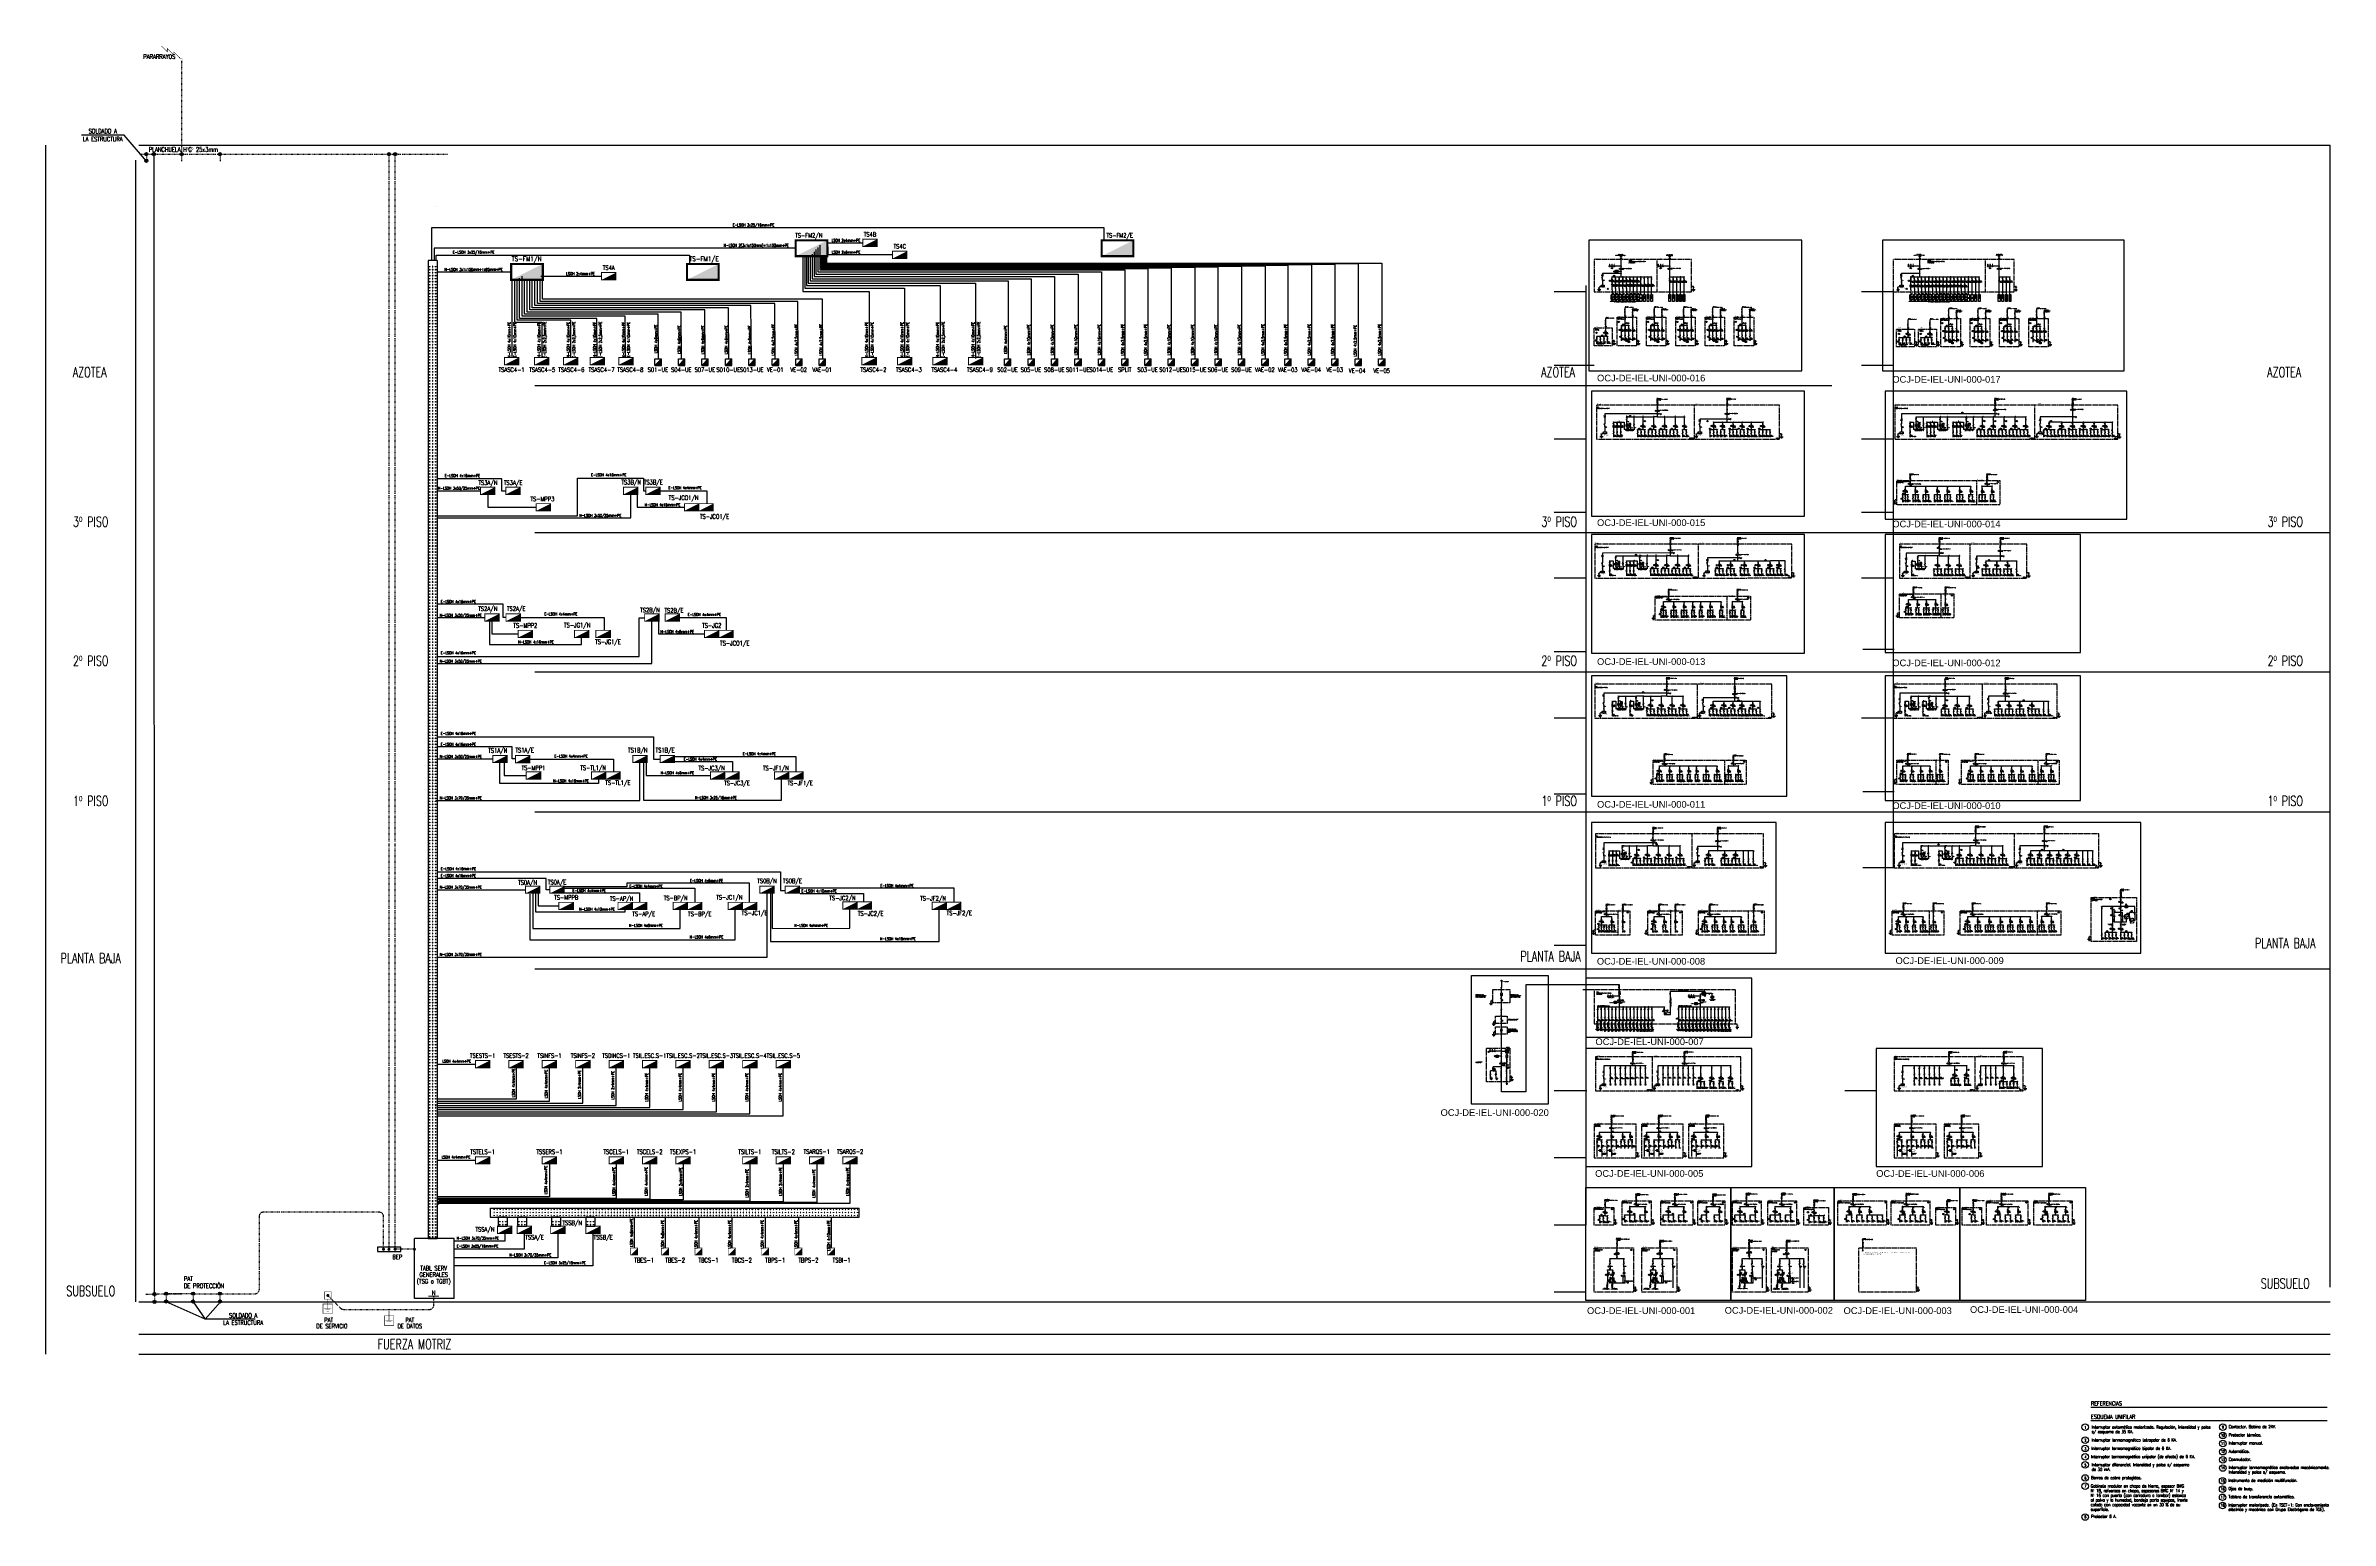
# Model space of a CAD drawing. Extents: x 2998 to 3854, y 1175 to 1727.
import ezdxf
from ezdxf.enums import TextEntityAlignment as Align

# ---------------------------------------------------------------- set-up
doc = ezdxf.new("R2010")
doc.units = 0
for name, pattern in [('OCJ-ESQUEMAS UNIFILARES-CORREGIDOS IDO-REV.br$0$DASHED', [19.05, 12.7, -6.35]), ('OCJ-ESQUEMAS UNIFILARES-CORREGIDOS IDO-REV.br$0$EJE_5', [7.1, 5, -1, 0.1, -1]), ('OCJ-ESQUEMAS UNIFILARES-CORREGIDOS IDO-REV.br$0$TIERRA', [2, 0.7, -0.25, 0.15, -0.25, 0, -0.25, 0.15, -0.25])]:
    doc.linetypes.add(name, pattern=pattern)
for name, color, linetype in [('OCJ-ESQUEMAS UNIFILARES-CORREGIDOS IDO-REV.br$0$--EMERG', 4, 'Continuous'), ('OCJ-ESQUEMAS UNIFILARES-CORREGIDOS IDO-REV.br$0$--ILUMINACION', 5, 'Continuous'), ('OCJ-ESQUEMAS UNIFILARES-CORREGIDOS IDO-REV.br$0$--PAT', 30, 'Continuous'), ('OCJ-ESQUEMAS UNIFILARES-CORREGIDOS IDO-REV.br$0$00-IE', 1, 'Continuous'), ('OCJ-ESQUEMAS UNIFILARES-CORREGIDOS IDO-REV.br$0$00-IE-CABLES', 10, 'Continuous'), ('OCJ-ESQUEMAS UNIFILARES-CORREGIDOS IDO-REV.br$0$01-ELE-APARATOS', 170, 'Continuous'), ('OCJ-ESQUEMAS UNIFILARES-CORREGIDOS IDO-REV.br$0$CABLES', 10, 'Continuous'), ('OCJ-ESQUEMAS UNIFILARES-CORREGIDOS IDO-REV.br$0$ELECTRIC', 4, 'Continuous'), ('OCJ-ESQUEMAS UNIFILARES-CORREGIDOS IDO-REV.br$0$IE-BASE-rV$0$-GNBA-IE', 100, 'Continuous'), ('OCJ-ESQUEMAS UNIFILARES-CORREGIDOS IDO-REV.br$0$IE-BPC-ILTO', 30, 'Continuous'), ('OCJ-ESQUEMAS UNIFILARES-CORREGIDOS IDO-REV.br$0$IE-EL-BOCAS TOMAS', 1, 'Continuous'), ('OCJ-ESQUEMAS UNIFILARES-CORREGIDOS IDO-REV.br$0$IE-TABLEROS SUSPENDIDOS', 30, 'Continuous'), ('OCJ-ESQUEMAS UNIFILARES-CORREGIDOS IDO-REV.br$0$NOMBRE DE PLANOS', 6, 'Continuous'), ('OCJ-ESQUEMAS UNIFILARES-CORREGIDOS IDO-REV.br$0$PAT', 80, 'Continuous'), ('OCJ-ESQUEMAS UNIFILARES-CORREGIDOS IDO-REV.br$0$TEXTO', 7, 'Continuous'), ('OCJ-ESQUEMAS UNIFILARES-CORREGIDOS IDO-REV.br$0$Textos', 4, 'Continuous')]:
    doc.layers.add(name, color=color, linetype=linetype)
doc.styles.add('OCJ-ESQUEMAS UNIFILARES-CORREGIDOS IDO-REV.br$0$ARIAL', font='arial.ttf', dxfattribs={"height": 0.2})
doc.styles.add('OCJ-ESQUEMAS UNIFILARES-CORREGIDOS IDO-REV.br$0$COTAS', font='sanss___.ttf', dxfattribs={"width": 0.7})
doc.styles.add('OCJ-ESQUEMAS UNIFILARES-CORREGIDOS IDO-REV.br$0$ELE', font='SIMPLEX.shx', dxfattribs={"width": 0.7, "height": 0.22})
doc.styles.add('OCJ-ESQUEMAS UNIFILARES-CORREGIDOS IDO-REV.br$0$Electricidad', font='ROMANS.SHX', dxfattribs={"width": 0.75, "height": 0.175})
doc.styles.add('OCJ-ESQUEMAS UNIFILARES-CORREGIDOS IDO-REV.br$0$ROMANT', font='ROMANT.shx', dxfattribs={"width": 0.7})
doc.styles.add('OCJ-ESQUEMAS UNIFILARES-CORREGIDOS IDO-REV.br$0$Standard', font='arial.ttf')

# ---------------------------------------------------------------- blocks, each defined once
blk = doc.blocks.new('OCJ-ESQUEMAS UNIFILARES-CORREGIDOS IDO-REV.br$0$Int-Motoriz')
for p, q in [((0.04, -0.69), (0.41, -0.04)), ((0.77, -0.37), (0.22, -0.37))]:
    blk.add_line(p, q)
for centre, radius in [((0, 0), 0.0741), ((0, -0.75), 0.0741), ((1.1, -0.37), 0.333)]:
    blk.add_circle(centre, radius)
at = {"style": 'OCJ-ESQUEMAS UNIFILARES-CORREGIDOS IDO-REV.br$0$Standard'}
blk.add_text('M', height=0.36, dxfattribs=at).set_placement((0.9, -0.55))
blk = doc.blocks.new('OCJ-ESQUEMAS UNIFILARES-CORREGIDOS IDO-REV.br$0$Elec-Medidor')
at = {"linetype": 'ByBlock'}
for p, q in [((-0.19, 0.38), (-0.19, 0)), ((-0.19, 0), (0.19, 0)), ((0.19, 0), (0.19, 0.38))]:
    blk.add_line(p, q, dxfattribs=at)
blk.add_arc((0, 0.38), 0.188, 0, 180, dxfattribs=at)
at = {"style": 'OCJ-ESQUEMAS UNIFILARES-CORREGIDOS IDO-REV.br$0$Electricidad', "width": 0.75}
blk.add_text('M', height=0.2, dxfattribs=at).set_placement((0, 0.16), align=Align.CENTER)
blk = doc.blocks.new('OCJ-ESQUEMAS UNIFILARES-CORREGIDOS IDO-REV.br$0$Unif-Interruptor-Term')
for p, q in [((0, -1), (0, -1)), ((0, -1.1), (0, -1.1))]:
    blk.add_line(p, q)
for points in [[(-0.1, 0.2), (0.1, 0)], [(-0.1, 0), (0.1, 0.2)], [(0, 0.3), (0, -0.1)], [(0, -0.7), (-0.2, -0.1)], [(-0.1, -0.1), (0.1, -0.1)], [(0, -0.8), (0, -0.7)], [(0, -0.9), (0.1, -0.9), (0.1, -0.8), (0, -0.8)], [(0, -1), (0, -0.9)], [(0, -1.2), (0, -1.1)]]:
    blk.add_lwpolyline(points)
blk.add_arc((0, -1.1), 0.045, 270, 90)
blk = doc.blocks.new('OCJ-ESQUEMAS UNIFILARES-CORREGIDOS IDO-REV.br$0$Unif-Interruptor-Dif')
for points in [[(-0.1, 0.1), (0.1, 0)], [(-0.1, 0), (0.1, 0.1)], [(0, 0.2), (0, -0.1)], [(-0.1, -0.3), (-0.4, -0.3), (-0.4, -1), (-0.2, -1)], [(0, -0.6), (-0.2, -0.1)], [(-0.1, -0.1), (0.1, -0.1)], [(0, -1.3), (0, -0.6)]]:
    blk.add_lwpolyline(points)
blk.add_ellipse((0, -1), major_axis=(0.203, 0), ratio=0.670814)
blk = doc.blocks.new('OCJ-ESQUEMAS UNIFILARES-CORREGIDOS IDO-REV.br$0$A$C7AFF483F')
for points in [[(0, 0.09), (-0.17, 0.56)], [(-0.07, 0.59), (0.07, 0.59)], [(0, 0.88), (0, 0.59)], [(0, 0), (0, 0.09)]]:
    blk.add_lwpolyline(points)
blk = doc.blocks.new('OCJ-ESQUEMAS UNIFILARES-CORREGIDOS IDO-REV.br$0$Pararrayos')
at = {"color": 30, "linetype": 'Continuous', "const_width": 0.0078}
blk.add_lwpolyline([(-0.05, 0, 1), (0.05, 0, 1)], format="xyb", close=True, dxfattribs=at)
at = {"color": 30, "linetype": 'Continuous', "const_width": 0.026}
blk.add_lwpolyline([(0.12, 0.12), (0.39, 0.39), (0.39, 0.24), (0.72, 0.56), (0.72, 0.41), (1.01, 0.69)], dxfattribs=at)
at = {"color": 30, "linetype": 'Continuous'}
blk.add_solid([(0.1, 0.14), (0.04, 0.04), (0.14, 0.1)], dxfattribs=at)
blk = doc.blocks.new('OCJ-ESQUEMAS UNIFILARES-CORREGIDOS IDO-REV.br$0$A$C54914CF0')
at = {"layer": 'OCJ-ESQUEMAS UNIFILARES-CORREGIDOS IDO-REV.br$0$--ILUMINACION', "color": 30, "linetype": 'OCJ-ESQUEMAS UNIFILARES-CORREGIDOS IDO-REV.br$0$TIERRA'}
for points, const_width in [([(0, 0), (0, -0.48)], 0.024), ([(-0.18, -0.48), (0.18, -0.48)], 0.024), ([(-0.12, -0.54), (0.12, -0.54)], 0.012), ([(-0.06, -0.6), (0.06, -0.6)], 0.006)]:
    blk.add_lwpolyline(points, dxfattribs=dict(at, const_width=const_width))
at = {"layer": 'OCJ-ESQUEMAS UNIFILARES-CORREGIDOS IDO-REV.br$0$--ILUMINACION', "color": 30, "linetype": 'OCJ-ESQUEMAS UNIFILARES-CORREGIDOS IDO-REV.br$0$TIERRA', "const_width": 0.024}
blk.add_lwpolyline([(-0.24, -0.24), (0.24, -0.24), (0.24, -0.72), (-0.24, -0.72)], close=True, dxfattribs=at)
blk = doc.blocks.new('OCJ-ESQUEMAS UNIFILARES-CORREGIDOS IDO-REV.br$0$I28')
at = {"const_width": 0.012}
blk.add_lwpolyline([(-0.09, 0.09), (0.09, 0.09), (0.09, -0.09), (-0.09, -0.09)], close=True, dxfattribs=at)
blk.add_solid([(0.09, 0.09), (-0.09, -0.09), (0.09, -0.09)])
blk = doc.blocks.new('*U16')
at = {"layer": 'OCJ-ESQUEMAS UNIFILARES-CORREGIDOS IDO-REV.br$0$IE-BASE-rV$0$-GNBA-IE', "color": 0}
for p, q in [((0, 0), (0, 0.45)), ((48.83, 0.45), (0, 0.45)), ((48.83, 0), (0, 0)), ((48.83, 0.45), (48.83, 0))]:
    blk.add_line(p, q, dxfattribs=at)
for points in [[(0.09, 0.38), (0.06, 0.38, 1), (0.06, 0.37), (0.09, 0.37, 1)], [(0.09, 0.08), (0.06, 0.08, 1), (0.06, 0.07), (0.09, 0.07, 1)], [(0.07, 0.21), (0.07, 0.24, -1), (0.08, 0.24), (0.08, 0.21, -1)], [(0.21, 0.23), (0.24, 0.23, -1), (0.24, 0.22), (0.21, 0.22, -1)], [(0.23, 0.36), (0.23, 0.39, 1), (0.22, 0.39), (0.22, 0.36, 1)], [(0.23, 0.06), (0.23, 0.09, 1), (0.22, 0.09), (0.22, 0.06, 1)], [(0.39, 0.38), (0.36, 0.38, 1), (0.36, 0.37), (0.39, 0.37, 1)], [(0.39, 0.08), (0.36, 0.08, 1), (0.36, 0.07), (0.39, 0.07, 1)], [(0.37, 0.21), (0.37, 0.24, -1), (0.38, 0.24), (0.38, 0.21, -1)], [(0.51, 0.23), (0.54, 0.23, -1), (0.54, 0.22), (0.51, 0.22, -1)], [(0.53, 0.36), (0.53, 0.39, 1), (0.52, 0.39), (0.52, 0.36, 1)], [(0.53, 0.06), (0.53, 0.09, 1), (0.52, 0.09), (0.52, 0.06, 1)], [(0.69, 0.38), (0.66, 0.38, 1), (0.66, 0.37), (0.69, 0.37, 1)], [(0.69, 0.08), (0.66, 0.08, 1), (0.66, 0.07), (0.69, 0.07, 1)], [(0.67, 0.21), (0.67, 0.24, -1), (0.68, 0.24), (0.68, 0.21, -1)], [(0.81, 0.23), (0.84, 0.23, -1), (0.84, 0.22), (0.81, 0.22, -1)], [(0.83, 0.36), (0.83, 0.39, 1), (0.82, 0.39), (0.82, 0.36, 1)], [(0.83, 0.06), (0.83, 0.09, 1), (0.82, 0.09), (0.82, 0.06, 1)], [(0.99, 0.38), (0.96, 0.38, 1), (0.96, 0.37), (0.99, 0.37, 1)], [(0.99, 0.08), (0.96, 0.08, 1), (0.96, 0.07), (0.99, 0.07, 1)], [(0.97, 0.21), (0.97, 0.24, -1), (0.98, 0.24), (0.98, 0.21, -1)], [(1.11, 0.23), (1.14, 0.23, -1), (1.14, 0.22), (1.11, 0.22, -1)], [(1.13, 0.36), (1.13, 0.39, 1), (1.12, 0.39), (1.12, 0.36, 1)], [(1.13, 0.06), (1.13, 0.09, 1), (1.12, 0.09), (1.12, 0.06, 1)], [(1.29, 0.38), (1.26, 0.38, 1), (1.26, 0.37), (1.29, 0.37, 1)], [(1.29, 0.08), (1.26, 0.08, 1), (1.26, 0.07), (1.29, 0.07, 1)], [(1.27, 0.21), (1.27, 0.24, -1), (1.28, 0.24), (1.28, 0.21, -1)], [(1.41, 0.23), (1.44, 0.23, -1), (1.44, 0.22), (1.41, 0.22, -1)], [(1.43, 0.36), (1.43, 0.39, 1), (1.42, 0.39), (1.42, 0.36, 1)], [(1.43, 0.06), (1.43, 0.09, 1), (1.42, 0.09), (1.42, 0.06, 1)], [(1.59, 0.38), (1.56, 0.38, 1), (1.56, 0.37), (1.59, 0.37, 1)], [(1.59, 0.08), (1.56, 0.08, 1), (1.56, 0.07), (1.59, 0.07, 1)], [(1.57, 0.21), (1.57, 0.24, -1), (1.58, 0.24), (1.58, 0.21, -1)], [(1.71, 0.23), (1.74, 0.23, -1), (1.74, 0.22), (1.71, 0.22, -1)], [(1.73, 0.36), (1.73, 0.39, 1), (1.72, 0.39), (1.72, 0.36, 1)], [(1.73, 0.06), (1.73, 0.09, 1), (1.72, 0.09), (1.72, 0.06, 1)], [(1.89, 0.38), (1.86, 0.38, 1), (1.86, 0.37), (1.89, 0.37, 1)], [(1.89, 0.08), (1.86, 0.08, 1), (1.86, 0.07), (1.89, 0.07, 1)], [(1.87, 0.21), (1.87, 0.24, -1), (1.88, 0.24), (1.88, 0.21, -1)], [(2.01, 0.23), (2.04, 0.23, -1), (2.04, 0.22), (2.01, 0.22, -1)], [(2.03, 0.36), (2.03, 0.39, 1), (2.02, 0.39), (2.02, 0.36, 1)], [(2.03, 0.06), (2.03, 0.09, 1), (2.02, 0.09), (2.02, 0.06, 1)], [(2.19, 0.38), (2.16, 0.38, 1), (2.16, 0.37), (2.19, 0.37, 1)], [(2.19, 0.08), (2.16, 0.08, 1), (2.16, 0.07), (2.19, 0.07, 1)], [(2.17, 0.21), (2.17, 0.24, -1), (2.18, 0.24), (2.18, 0.21, -1)], [(2.31, 0.23), (2.34, 0.23, -1), (2.34, 0.22), (2.31, 0.22, -1)], [(2.33, 0.36), (2.33, 0.39, 1), (2.32, 0.39), (2.32, 0.36, 1)], [(2.33, 0.06), (2.33, 0.09, 1), (2.32, 0.09), (2.32, 0.06, 1)], [(2.49, 0.38), (2.46, 0.38, 1), (2.46, 0.37), (2.49, 0.37, 1)], [(2.49, 0.08), (2.46, 0.08, 1), (2.46, 0.07), (2.49, 0.07, 1)], [(2.47, 0.21), (2.47, 0.24, -1), (2.48, 0.24), (2.48, 0.21, -1)], [(2.61, 0.23), (2.64, 0.23, -1), (2.64, 0.22), (2.61, 0.22, -1)], [(2.63, 0.36), (2.63, 0.39, 1), (2.62, 0.39), (2.62, 0.36, 1)], [(2.63, 0.06), (2.63, 0.09, 1), (2.62, 0.09), (2.62, 0.06, 1)], [(2.79, 0.38), (2.76, 0.38, 1), (2.76, 0.37), (2.79, 0.37, 1)], [(2.79, 0.08), (2.76, 0.08, 1), (2.76, 0.07), (2.79, 0.07, 1)], [(2.77, 0.21), (2.77, 0.24, -1), (2.78, 0.24), (2.78, 0.21, -1)], [(2.91, 0.23), (2.94, 0.23, -1), (2.94, 0.22), (2.91, 0.22, -1)], [(2.93, 0.36), (2.93, 0.39, 1), (2.92, 0.39), (2.92, 0.36, 1)], [(2.93, 0.06), (2.93, 0.09, 1), (2.92, 0.09), (2.92, 0.06, 1)], [(3.09, 0.38), (3.06, 0.38, 1), (3.06, 0.37), (3.09, 0.37, 1)], [(3.09, 0.08), (3.06, 0.08, 1), (3.06, 0.07), (3.09, 0.07, 1)], [(3.07, 0.21), (3.07, 0.24, -1), (3.08, 0.24), (3.08, 0.21, -1)], [(3.21, 0.23), (3.24, 0.23, -1), (3.24, 0.22), (3.21, 0.22, -1)], [(3.23, 0.36), (3.23, 0.39, 1), (3.22, 0.39), (3.22, 0.36, 1)], [(3.23, 0.06), (3.23, 0.09, 1), (3.22, 0.09), (3.22, 0.06, 1)], [(3.39, 0.38), (3.36, 0.38, 1), (3.36, 0.37), (3.39, 0.37, 1)], [(3.39, 0.08), (3.36, 0.08, 1), (3.36, 0.07), (3.39, 0.07, 1)], [(3.37, 0.21), (3.37, 0.24, -1), (3.38, 0.24), (3.38, 0.21, -1)], [(3.51, 0.23), (3.54, 0.23, -1), (3.54, 0.22), (3.51, 0.22, -1)], [(3.53, 0.36), (3.53, 0.39, 1), (3.52, 0.39), (3.52, 0.36, 1)], [(3.53, 0.06), (3.53, 0.09, 1), (3.52, 0.09), (3.52, 0.06, 1)], [(3.69, 0.38), (3.66, 0.38, 1), (3.66, 0.37), (3.69, 0.37, 1)], [(3.69, 0.08), (3.66, 0.08, 1), (3.66, 0.07), (3.69, 0.07, 1)], [(3.67, 0.21), (3.67, 0.24, -1), (3.68, 0.24), (3.68, 0.21, -1)], [(3.81, 0.23), (3.84, 0.23, -1), (3.84, 0.22), (3.81, 0.22, -1)], [(3.83, 0.36), (3.83, 0.39, 1), (3.82, 0.39), (3.82, 0.36, 1)], [(3.83, 0.06), (3.83, 0.09, 1), (3.82, 0.09), (3.82, 0.06, 1)], [(3.99, 0.38), (3.96, 0.38, 1), (3.96, 0.37), (3.99, 0.37, 1)], [(3.99, 0.08), (3.96, 0.08, 1), (3.96, 0.07), (3.99, 0.07, 1)], [(3.97, 0.21), (3.97, 0.24, -1), (3.98, 0.24), (3.98, 0.21, -1)], [(4.11, 0.23), (4.14, 0.23, -1), (4.14, 0.22), (4.11, 0.22, -1)], [(4.13, 0.36), (4.13, 0.39, 1), (4.12, 0.39), (4.12, 0.36, 1)], [(4.13, 0.06), (4.13, 0.09, 1), (4.12, 0.09), (4.12, 0.06, 1)], [(4.29, 0.38), (4.26, 0.38, 1), (4.26, 0.37), (4.29, 0.37, 1)], [(4.29, 0.08), (4.26, 0.08, 1), (4.26, 0.07), (4.29, 0.07, 1)], [(4.27, 0.21), (4.27, 0.24, -1), (4.28, 0.24), (4.28, 0.21, -1)], [(4.41, 0.23), (4.44, 0.23, -1), (4.44, 0.22), (4.41, 0.22, -1)], [(4.43, 0.36), (4.43, 0.39, 1), (4.42, 0.39), (4.42, 0.36, 1)], [(4.43, 0.06), (4.43, 0.09, 1), (4.42, 0.09), (4.42, 0.06, 1)], [(4.59, 0.38), (4.56, 0.38, 1), (4.56, 0.37), (4.59, 0.37, 1)], [(4.59, 0.08), (4.56, 0.08, 1), (4.56, 0.07), (4.59, 0.07, 1)], [(4.57, 0.21), (4.57, 0.24, -1), (4.58, 0.24), (4.58, 0.21, -1)], [(4.71, 0.23), (4.74, 0.23, -1), (4.74, 0.22), (4.71, 0.22, -1)], [(4.73, 0.36), (4.73, 0.39, 1), (4.72, 0.39), (4.72, 0.36, 1)], [(4.73, 0.06), (4.73, 0.09, 1), (4.72, 0.09), (4.72, 0.06, 1)], [(4.89, 0.38), (4.86, 0.38, 1), (4.86, 0.37), (4.89, 0.37, 1)], [(4.89, 0.08), (4.86, 0.08, 1), (4.86, 0.07), (4.89, 0.07, 1)], [(4.87, 0.21), (4.87, 0.24, -1), (4.88, 0.24), (4.88, 0.21, -1)], [(5.01, 0.23), (5.04, 0.23, -1), (5.04, 0.22), (5.01, 0.22, -1)], [(5.03, 0.36), (5.03, 0.39, 1), (5.02, 0.39), (5.02, 0.36, 1)], [(5.03, 0.06), (5.03, 0.09, 1), (5.02, 0.09), (5.02, 0.06, 1)], [(5.19, 0.38), (5.16, 0.38, 1), (5.16, 0.37), (5.19, 0.37, 1)], [(5.19, 0.08), (5.16, 0.08, 1), (5.16, 0.07), (5.19, 0.07, 1)], [(5.17, 0.21), (5.17, 0.24, -1), (5.18, 0.24), (5.18, 0.21, -1)], [(5.31, 0.23), (5.34, 0.23, -1), (5.34, 0.22), (5.31, 0.22, -1)], [(5.33, 0.36), (5.33, 0.39, 1), (5.32, 0.39), (5.32, 0.36, 1)], [(5.33, 0.06), (5.33, 0.09, 1), (5.32, 0.09), (5.32, 0.06, 1)], [(5.49, 0.38), (5.46, 0.38, 1), (5.46, 0.37), (5.49, 0.37, 1)], [(5.49, 0.08), (5.46, 0.08, 1), (5.46, 0.07), (5.49, 0.07, 1)], [(5.47, 0.21), (5.47, 0.24, -1), (5.48, 0.24), (5.48, 0.21, -1)], [(5.61, 0.23), (5.64, 0.23, -1), (5.64, 0.22), (5.61, 0.22, -1)], [(5.63, 0.36), (5.63, 0.39, 1), (5.62, 0.39), (5.62, 0.36, 1)], [(5.63, 0.06), (5.63, 0.09, 1), (5.62, 0.09), (5.62, 0.06, 1)], [(5.79, 0.38), (5.76, 0.38, 1), (5.76, 0.37), (5.79, 0.37, 1)], [(5.79, 0.08), (5.76, 0.08, 1), (5.76, 0.07), (5.79, 0.07, 1)], [(5.77, 0.21), (5.77, 0.24, -1), (5.78, 0.24), (5.78, 0.21, -1)], [(5.91, 0.23), (5.94, 0.23, -1), (5.94, 0.22), (5.91, 0.22, -1)], [(5.93, 0.36), (5.93, 0.39, 1), (5.92, 0.39), (5.92, 0.36, 1)], [(5.93, 0.06), (5.93, 0.09, 1), (5.92, 0.09), (5.92, 0.06, 1)], [(6.09, 0.38), (6.06, 0.38, 1), (6.06, 0.37), (6.09, 0.37, 1)], [(6.09, 0.08), (6.06, 0.08, 1), (6.06, 0.07), (6.09, 0.07, 1)], [(6.07, 0.21), (6.07, 0.24, -1), (6.08, 0.24), (6.08, 0.21, -1)], [(6.21, 0.23), (6.24, 0.23, -1), (6.24, 0.22), (6.21, 0.22, -1)], [(6.23, 0.36), (6.23, 0.39, 1), (6.22, 0.39), (6.22, 0.36, 1)], [(6.23, 0.06), (6.23, 0.09, 1), (6.22, 0.09), (6.22, 0.06, 1)], [(6.39, 0.38), (6.36, 0.38, 1), (6.36, 0.37), (6.39, 0.37, 1)], [(6.39, 0.08), (6.36, 0.08, 1), (6.36, 0.07), (6.39, 0.07, 1)], [(6.37, 0.21), (6.37, 0.24, -1), (6.38, 0.24), (6.38, 0.21, -1)], [(6.51, 0.23), (6.54, 0.23, -1), (6.54, 0.22), (6.51, 0.22, -1)], [(6.53, 0.36), (6.53, 0.39, 1), (6.52, 0.39), (6.52, 0.36, 1)], [(6.53, 0.06), (6.53, 0.09, 1), (6.52, 0.09), (6.52, 0.06, 1)], [(6.69, 0.38), (6.66, 0.38, 1), (6.66, 0.37), (6.69, 0.37, 1)], [(6.69, 0.08), (6.66, 0.08, 1), (6.66, 0.07), (6.69, 0.07, 1)], [(6.67, 0.21), (6.67, 0.24, -1), (6.68, 0.24), (6.68, 0.21, -1)], [(6.81, 0.23), (6.84, 0.23, -1), (6.84, 0.22), (6.81, 0.22, -1)], [(6.83, 0.36), (6.83, 0.39, 1), (6.82, 0.39), (6.82, 0.36, 1)], [(6.83, 0.06), (6.83, 0.09, 1), (6.82, 0.09), (6.82, 0.06, 1)], [(6.99, 0.38), (6.96, 0.38, 1), (6.96, 0.37), (6.99, 0.37, 1)], [(6.99, 0.08), (6.96, 0.08, 1), (6.96, 0.07), (6.99, 0.07, 1)], [(6.97, 0.21), (6.97, 0.24, -1), (6.98, 0.24), (6.98, 0.21, -1)], [(7.11, 0.23), (7.14, 0.23, -1), (7.14, 0.22), (7.11, 0.22, -1)], [(7.13, 0.36), (7.13, 0.39, 1), (7.12, 0.39), (7.12, 0.36, 1)], [(7.13, 0.06), (7.13, 0.09, 1), (7.12, 0.09), (7.12, 0.06, 1)], [(7.29, 0.38), (7.26, 0.38, 1), (7.26, 0.37), (7.29, 0.37, 1)], [(7.29, 0.08), (7.26, 0.08, 1), (7.26, 0.07), (7.29, 0.07, 1)], [(7.27, 0.21), (7.27, 0.24, -1), (7.28, 0.24), (7.28, 0.21, -1)], [(7.41, 0.23), (7.44, 0.23, -1), (7.44, 0.22), (7.41, 0.22, -1)], [(7.43, 0.36), (7.43, 0.39, 1), (7.42, 0.39), (7.42, 0.36, 1)], [(7.43, 0.06), (7.43, 0.09, 1), (7.42, 0.09), (7.42, 0.06, 1)], [(7.59, 0.38), (7.56, 0.38, 1), (7.56, 0.37), (7.59, 0.37, 1)], [(7.59, 0.08), (7.56, 0.08, 1), (7.56, 0.07), (7.59, 0.07, 1)], [(7.57, 0.21), (7.57, 0.24, -1), (7.58, 0.24), (7.58, 0.21, -1)], [(7.71, 0.23), (7.74, 0.23, -1), (7.74, 0.22), (7.71, 0.22, -1)], [(7.73, 0.36), (7.73, 0.39, 1), (7.72, 0.39), (7.72, 0.36, 1)], [(7.73, 0.06), (7.73, 0.09, 1), (7.72, 0.09), (7.72, 0.06, 1)], [(7.89, 0.38), (7.86, 0.38, 1), (7.86, 0.37), (7.89, 0.37, 1)], [(7.89, 0.08), (7.86, 0.08, 1), (7.86, 0.07), (7.89, 0.07, 1)], [(7.87, 0.21), (7.87, 0.24, -1), (7.88, 0.24), (7.88, 0.21, -1)], [(8.01, 0.23), (8.04, 0.23, -1), (8.04, 0.22), (8.01, 0.22, -1)], [(8.03, 0.36), (8.03, 0.39, 1), (8.02, 0.39), (8.02, 0.36, 1)], [(8.03, 0.06), (8.03, 0.09, 1), (8.02, 0.09), (8.02, 0.06, 1)], [(8.19, 0.38), (8.16, 0.38, 1), (8.16, 0.37), (8.19, 0.37, 1)], [(8.19, 0.08), (8.16, 0.08, 1), (8.16, 0.07), (8.19, 0.07, 1)], [(8.17, 0.21), (8.17, 0.24, -1), (8.18, 0.24), (8.18, 0.21, -1)], [(8.31, 0.23), (8.34, 0.23, -1), (8.34, 0.22), (8.31, 0.22, -1)], [(8.33, 0.36), (8.33, 0.39, 1), (8.32, 0.39), (8.32, 0.36, 1)], [(8.33, 0.06), (8.33, 0.09, 1), (8.32, 0.09), (8.32, 0.06, 1)], [(8.49, 0.38), (8.46, 0.38, 1), (8.46, 0.37), (8.49, 0.37, 1)], [(8.49, 0.08), (8.46, 0.08, 1), (8.46, 0.07), (8.49, 0.07, 1)], [(8.47, 0.21), (8.47, 0.24, -1), (8.48, 0.24), (8.48, 0.21, -1)], [(8.61, 0.23), (8.64, 0.23, -1), (8.64, 0.22), (8.61, 0.22, -1)], [(8.63, 0.36), (8.63, 0.39, 1), (8.62, 0.39), (8.62, 0.36, 1)], [(8.63, 0.06), (8.63, 0.09, 1), (8.62, 0.09), (8.62, 0.06, 1)], [(8.79, 0.38), (8.76, 0.38, 1), (8.76, 0.37), (8.79, 0.37, 1)], [(8.79, 0.08), (8.76, 0.08, 1), (8.76, 0.07), (8.79, 0.07, 1)], [(8.77, 0.21), (8.77, 0.24, -1), (8.78, 0.24), (8.78, 0.21, -1)], [(8.91, 0.23), (8.94, 0.23, -1), (8.94, 0.22), (8.91, 0.22, -1)], [(8.93, 0.36), (8.93, 0.39, 1), (8.92, 0.39), (8.92, 0.36, 1)], [(8.93, 0.06), (8.93, 0.09, 1), (8.92, 0.09), (8.92, 0.06, 1)], [(9.09, 0.38), (9.06, 0.38, 1), (9.06, 0.37), (9.09, 0.37, 1)], [(9.09, 0.08), (9.06, 0.08, 1), (9.06, 0.07), (9.09, 0.07, 1)], [(9.07, 0.21), (9.07, 0.24, -1), (9.08, 0.24), (9.08, 0.21, -1)], [(9.21, 0.23), (9.24, 0.23, -1), (9.24, 0.22), (9.21, 0.22, -1)], [(9.23, 0.36), (9.23, 0.39, 1), (9.22, 0.39), (9.22, 0.36, 1)], [(9.23, 0.06), (9.23, 0.09, 1), (9.22, 0.09), (9.22, 0.06, 1)], [(9.39, 0.38), (9.36, 0.38, 1), (9.36, 0.37), (9.39, 0.37, 1)], [(9.39, 0.08), (9.36, 0.08, 1), (9.36, 0.07), (9.39, 0.07, 1)], [(9.37, 0.21), (9.37, 0.24, -1), (9.38, 0.24), (9.38, 0.21, -1)], [(9.51, 0.23), (9.54, 0.23, -1), (9.54, 0.22), (9.51, 0.22, -1)], [(9.53, 0.36), (9.53, 0.39, 1), (9.52, 0.39), (9.52, 0.36, 1)], [(9.53, 0.06), (9.53, 0.09, 1), (9.52, 0.09), (9.52, 0.06, 1)], [(9.69, 0.38), (9.66, 0.38, 1), (9.66, 0.37), (9.69, 0.37, 1)], [(9.69, 0.08), (9.66, 0.08, 1), (9.66, 0.07), (9.69, 0.07, 1)], [(9.67, 0.21), (9.67, 0.24, -1), (9.68, 0.24), (9.68, 0.21, -1)], [(9.81, 0.23), (9.84, 0.23, -1), (9.84, 0.22), (9.81, 0.22, -1)], [(9.83, 0.36), (9.83, 0.39, 1), (9.82, 0.39), (9.82, 0.36, 1)], [(9.83, 0.06), (9.83, 0.09, 1), (9.82, 0.09), (9.82, 0.06, 1)], [(9.99, 0.38), (9.96, 0.38, 1), (9.96, 0.37), (9.99, 0.37, 1)], [(9.99, 0.08), (9.96, 0.08, 1), (9.96, 0.07), (9.99, 0.07, 1)], [(9.97, 0.21), (9.97, 0.24, -1), (9.98, 0.24), (9.98, 0.21, -1)], [(10.11, 0.23), (10.14, 0.23, -1), (10.14, 0.22), (10.11, 0.22, -1)], [(10.13, 0.36), (10.13, 0.39, 1), (10.12, 0.39), (10.12, 0.36, 1)], [(10.13, 0.06), (10.13, 0.09, 1), (10.12, 0.09), (10.12, 0.06, 1)], [(10.29, 0.38), (10.26, 0.38, 1), (10.26, 0.37), (10.29, 0.37, 1)], [(10.29, 0.08), (10.26, 0.08, 1), (10.26, 0.07), (10.29, 0.07, 1)], [(10.27, 0.21), (10.27, 0.24, -1), (10.28, 0.24), (10.28, 0.21, -1)], [(10.41, 0.23), (10.44, 0.23, -1), (10.44, 0.22), (10.41, 0.22, -1)], [(10.43, 0.36), (10.43, 0.39, 1), (10.42, 0.39), (10.42, 0.36, 1)], [(10.43, 0.06), (10.43, 0.09, 1), (10.42, 0.09), (10.42, 0.06, 1)], [(10.59, 0.38), (10.56, 0.38, 1), (10.56, 0.37), (10.59, 0.37, 1)], [(10.59, 0.08), (10.56, 0.08, 1), (10.56, 0.07), (10.59, 0.07, 1)], [(10.57, 0.21), (10.57, 0.24, -1), (10.58, 0.24), (10.58, 0.21, -1)], [(10.71, 0.23), (10.74, 0.23, -1), (10.74, 0.22), (10.71, 0.22, -1)], [(10.73, 0.36), (10.73, 0.39, 1), (10.72, 0.39), (10.72, 0.36, 1)], [(10.73, 0.06), (10.73, 0.09, 1), (10.72, 0.09), (10.72, 0.06, 1)], [(10.89, 0.38), (10.86, 0.38, 1), (10.86, 0.37), (10.89, 0.37, 1)], [(10.89, 0.08), (10.86, 0.08, 1), (10.86, 0.07), (10.89, 0.07, 1)], [(10.87, 0.21), (10.87, 0.24, -1), (10.88, 0.24), (10.88, 0.21, -1)], [(11.01, 0.23), (11.04, 0.23, -1), (11.04, 0.22), (11.01, 0.22, -1)], [(11.03, 0.36), (11.03, 0.39, 1), (11.02, 0.39), (11.02, 0.36, 1)], [(11.03, 0.06), (11.03, 0.09, 1), (11.02, 0.09), (11.02, 0.06, 1)], [(11.19, 0.38), (11.16, 0.38, 1), (11.16, 0.37), (11.19, 0.37, 1)], [(11.19, 0.08), (11.16, 0.08, 1), (11.16, 0.07), (11.19, 0.07, 1)], [(11.17, 0.21), (11.17, 0.24, -1), (11.18, 0.24), (11.18, 0.21, -1)], [(11.31, 0.23), (11.34, 0.23, -1), (11.34, 0.22), (11.31, 0.22, -1)], [(11.33, 0.36), (11.33, 0.39, 1), (11.32, 0.39), (11.32, 0.36, 1)], [(11.33, 0.06), (11.33, 0.09, 1), (11.32, 0.09), (11.32, 0.06, 1)], [(11.49, 0.38), (11.46, 0.38, 1), (11.46, 0.37), (11.49, 0.37, 1)], [(11.49, 0.08), (11.46, 0.08, 1), (11.46, 0.07), (11.49, 0.07, 1)], [(11.47, 0.21), (11.47, 0.24, -1), (11.48, 0.24), (11.48, 0.21, -1)], [(11.61, 0.23), (11.64, 0.23, -1), (11.64, 0.22), (11.61, 0.22, -1)], [(11.63, 0.36), (11.63, 0.39, 1), (11.62, 0.39), (11.62, 0.36, 1)], [(11.63, 0.06), (11.63, 0.09, 1), (11.62, 0.09), (11.62, 0.06, 1)], [(11.79, 0.38), (11.76, 0.38, 1), (11.76, 0.37), (11.79, 0.37, 1)], [(11.79, 0.08), (11.76, 0.08, 1), (11.76, 0.07), (11.79, 0.07, 1)], [(11.77, 0.21), (11.77, 0.24, -1), (11.78, 0.24), (11.78, 0.21, -1)], [(11.91, 0.23), (11.94, 0.23, -1), (11.94, 0.22), (11.91, 0.22, -1)], [(11.93, 0.36), (11.93, 0.39, 1), (11.92, 0.39), (11.92, 0.36, 1)], [(11.93, 0.06), (11.93, 0.09, 1), (11.92, 0.09), (11.92, 0.06, 1)], [(12.09, 0.38), (12.06, 0.38, 1), (12.06, 0.37), (12.09, 0.37, 1)], [(12.09, 0.08), (12.06, 0.08, 1), (12.06, 0.07), (12.09, 0.07, 1)], [(12.07, 0.21), (12.07, 0.24, -1), (12.08, 0.24), (12.08, 0.21, -1)], [(12.21, 0.23), (12.24, 0.23, -1), (12.24, 0.22), (12.21, 0.22, -1)], [(12.23, 0.36), (12.23, 0.39, 1), (12.22, 0.39), (12.22, 0.36, 1)], [(12.23, 0.06), (12.23, 0.09, 1), (12.22, 0.09), (12.22, 0.06, 1)], [(12.39, 0.38), (12.36, 0.38, 1), (12.36, 0.37), (12.39, 0.37, 1)], [(12.39, 0.08), (12.36, 0.08, 1), (12.36, 0.07), (12.39, 0.07, 1)], [(12.37, 0.21), (12.37, 0.24, -1), (12.38, 0.24), (12.38, 0.21, -1)], [(12.51, 0.23), (12.54, 0.23, -1), (12.54, 0.22), (12.51, 0.22, -1)], [(12.53, 0.36), (12.53, 0.39, 1), (12.52, 0.39), (12.52, 0.36, 1)], [(12.53, 0.06), (12.53, 0.09, 1), (12.52, 0.09), (12.52, 0.06, 1)], [(12.69, 0.38), (12.66, 0.38, 1), (12.66, 0.37), (12.69, 0.37, 1)], [(12.69, 0.08), (12.66, 0.08, 1), (12.66, 0.07), (12.69, 0.07, 1)], [(12.67, 0.21), (12.67, 0.24, -1), (12.68, 0.24), (12.68, 0.21, -1)], [(12.81, 0.23), (12.84, 0.23, -1), (12.84, 0.22), (12.81, 0.22, -1)], [(12.83, 0.36), (12.83, 0.39, 1), (12.82, 0.39), (12.82, 0.36, 1)], [(12.83, 0.06), (12.83, 0.09, 1), (12.82, 0.09), (12.82, 0.06, 1)], [(12.99, 0.38), (12.96, 0.38, 1), (12.96, 0.37), (12.99, 0.37, 1)], [(12.99, 0.08), (12.96, 0.08, 1), (12.96, 0.07), (12.99, 0.07, 1)], [(12.97, 0.21), (12.97, 0.24, -1), (12.98, 0.24), (12.98, 0.21, -1)], [(13.11, 0.23), (13.14, 0.23, -1), (13.14, 0.22), (13.11, 0.22, -1)], [(13.13, 0.36), (13.13, 0.39, 1), (13.12, 0.39), (13.12, 0.36, 1)], [(13.13, 0.06), (13.13, 0.09, 1), (13.12, 0.09), (13.12, 0.06, 1)], [(13.29, 0.38), (13.26, 0.38, 1), (13.26, 0.37), (13.29, 0.37, 1)], [(13.29, 0.08), (13.26, 0.08, 1), (13.26, 0.07), (13.29, 0.07, 1)], [(13.27, 0.21), (13.27, 0.24, -1), (13.28, 0.24), (13.28, 0.21, -1)], [(13.41, 0.23), (13.44, 0.23, -1), (13.44, 0.22), (13.41, 0.22, -1)], [(13.43, 0.36), (13.43, 0.39, 1), (13.42, 0.39), (13.42, 0.36, 1)], [(13.43, 0.06), (13.43, 0.09, 1), (13.42, 0.09), (13.42, 0.06, 1)], [(13.59, 0.38), (13.56, 0.38, 1), (13.56, 0.37), (13.59, 0.37, 1)], [(13.59, 0.08), (13.56, 0.08, 1), (13.56, 0.07), (13.59, 0.07, 1)], [(13.57, 0.21), (13.57, 0.24, -1), (13.58, 0.24), (13.58, 0.21, -1)], [(13.71, 0.23), (13.74, 0.23, -1), (13.74, 0.22), (13.71, 0.22, -1)], [(13.73, 0.36), (13.73, 0.39, 1), (13.72, 0.39), (13.72, 0.36, 1)], [(13.73, 0.06), (13.73, 0.09, 1), (13.72, 0.09), (13.72, 0.06, 1)], [(13.89, 0.38), (13.86, 0.38, 1), (13.86, 0.37), (13.89, 0.37, 1)], [(13.89, 0.08), (13.86, 0.08, 1), (13.86, 0.07), (13.89, 0.07, 1)], [(13.87, 0.21), (13.87, 0.24, -1), (13.88, 0.24), (13.88, 0.21, -1)], [(14.01, 0.23), (14.04, 0.23, -1), (14.04, 0.22), (14.01, 0.22, -1)], [(14.03, 0.36), (14.03, 0.39, 1), (14.02, 0.39), (14.02, 0.36, 1)], [(14.03, 0.06), (14.03, 0.09, 1), (14.02, 0.09), (14.02, 0.06, 1)], [(14.19, 0.38), (14.16, 0.38, 1), (14.16, 0.37), (14.19, 0.37, 1)], [(14.19, 0.08), (14.16, 0.08, 1), (14.16, 0.07), (14.19, 0.07, 1)], [(14.17, 0.21), (14.17, 0.24, -1), (14.18, 0.24), (14.18, 0.21, -1)], [(14.31, 0.23), (14.34, 0.23, -1), (14.34, 0.22), (14.31, 0.22, -1)], [(14.33, 0.36), (14.33, 0.39, 1), (14.32, 0.39), (14.32, 0.36, 1)], [(14.33, 0.06), (14.33, 0.09, 1), (14.32, 0.09), (14.32, 0.06, 1)], [(14.49, 0.38), (14.46, 0.38, 1), (14.46, 0.37), (14.49, 0.37, 1)], [(14.49, 0.08), (14.46, 0.08, 1), (14.46, 0.07), (14.49, 0.07, 1)], [(14.47, 0.21), (14.47, 0.24, -1), (14.48, 0.24), (14.48, 0.21, -1)], [(14.61, 0.23), (14.64, 0.23, -1), (14.64, 0.22), (14.61, 0.22, -1)], [(14.63, 0.36), (14.63, 0.39, 1), (14.62, 0.39), (14.62, 0.36, 1)], [(14.63, 0.06), (14.63, 0.09, 1), (14.62, 0.09), (14.62, 0.06, 1)], [(14.79, 0.38), (14.76, 0.38, 1), (14.76, 0.37), (14.79, 0.37, 1)], [(14.79, 0.08), (14.76, 0.08, 1), (14.76, 0.07), (14.79, 0.07, 1)], [(14.77, 0.21), (14.77, 0.24, -1), (14.78, 0.24), (14.78, 0.21, -1)], [(14.91, 0.23), (14.94, 0.23, -1), (14.94, 0.22), (14.91, 0.22, -1)], [(14.93, 0.36), (14.93, 0.39, 1), (14.92, 0.39), (14.92, 0.36, 1)], [(14.93, 0.06), (14.93, 0.09, 1), (14.92, 0.09), (14.92, 0.06, 1)], [(15.09, 0.38), (15.06, 0.38, 1), (15.06, 0.37), (15.09, 0.37, 1)], [(15.09, 0.08), (15.06, 0.08, 1), (15.06, 0.07), (15.09, 0.07, 1)], [(15.07, 0.21), (15.07, 0.24, -1), (15.08, 0.24), (15.08, 0.21, -1)], [(15.21, 0.23), (15.24, 0.23, -1), (15.24, 0.22), (15.21, 0.22, -1)], [(15.23, 0.36), (15.23, 0.39, 1), (15.22, 0.39), (15.22, 0.36, 1)], [(15.23, 0.06), (15.23, 0.09, 1), (15.22, 0.09), (15.22, 0.06, 1)], [(15.39, 0.38), (15.36, 0.38, 1), (15.36, 0.37), (15.39, 0.37, 1)], [(15.39, 0.08), (15.36, 0.08, 1), (15.36, 0.07), (15.39, 0.07, 1)], [(15.37, 0.21), (15.37, 0.24, -1), (15.38, 0.24), (15.38, 0.21, -1)], [(15.51, 0.23), (15.54, 0.23, -1), (15.54, 0.22), (15.51, 0.22, -1)], [(15.53, 0.36), (15.53, 0.39, 1), (15.52, 0.39), (15.52, 0.36, 1)], [(15.53, 0.06), (15.53, 0.09, 1), (15.52, 0.09), (15.52, 0.06, 1)], [(15.69, 0.38), (15.66, 0.38, 1), (15.66, 0.37), (15.69, 0.37, 1)], [(15.69, 0.08), (15.66, 0.08, 1), (15.66, 0.07), (15.69, 0.07, 1)], [(15.67, 0.21), (15.67, 0.24, -1), (15.68, 0.24), (15.68, 0.21, -1)], [(15.81, 0.23), (15.84, 0.23, -1), (15.84, 0.22), (15.81, 0.22, -1)], [(15.83, 0.36), (15.83, 0.39, 1), (15.82, 0.39), (15.82, 0.36, 1)], [(15.83, 0.06), (15.83, 0.09, 1), (15.82, 0.09), (15.82, 0.06, 1)], [(15.99, 0.38), (15.96, 0.38, 1), (15.96, 0.37), (15.99, 0.37, 1)], [(15.99, 0.08), (15.96, 0.08, 1), (15.96, 0.07), (15.99, 0.07, 1)], [(15.97, 0.21), (15.97, 0.24, -1), (15.98, 0.24), (15.98, 0.21, -1)], [(16.11, 0.23), (16.14, 0.23, -1), (16.14, 0.22), (16.11, 0.22, -1)], [(16.13, 0.36), (16.13, 0.39, 1), (16.12, 0.39), (16.12, 0.36, 1)], [(16.13, 0.06), (16.13, 0.09, 1), (16.12, 0.09), (16.12, 0.06, 1)], [(16.29, 0.38), (16.26, 0.38, 1), (16.26, 0.37), (16.29, 0.37, 1)], [(16.29, 0.08), (16.26, 0.08, 1), (16.26, 0.07), (16.29, 0.07, 1)], [(16.27, 0.21), (16.27, 0.24, -1), (16.28, 0.24), (16.28, 0.21, -1)], [(16.41, 0.23), (16.44, 0.23, -1), (16.44, 0.22), (16.41, 0.22, -1)], [(16.43, 0.36), (16.43, 0.39, 1), (16.42, 0.39), (16.42, 0.36, 1)], [(16.43, 0.06), (16.43, 0.09, 1), (16.42, 0.09), (16.42, 0.06, 1)], [(16.59, 0.38), (16.56, 0.38, 1), (16.56, 0.37), (16.59, 0.37, 1)], [(16.59, 0.08), (16.56, 0.08, 1), (16.56, 0.07), (16.59, 0.07, 1)], [(16.57, 0.21), (16.57, 0.24, -1), (16.58, 0.24), (16.58, 0.21, -1)], [(16.71, 0.23), (16.74, 0.23, -1), (16.74, 0.22), (16.71, 0.22, -1)], [(16.73, 0.36), (16.73, 0.39, 1), (16.72, 0.39), (16.72, 0.36, 1)], [(16.73, 0.06), (16.73, 0.09, 1), (16.72, 0.09), (16.72, 0.06, 1)], [(16.89, 0.38), (16.86, 0.38, 1), (16.86, 0.37), (16.89, 0.37, 1)], [(16.89, 0.08), (16.86, 0.08, 1), (16.86, 0.07), (16.89, 0.07, 1)], [(16.87, 0.21), (16.87, 0.24, -1), (16.88, 0.24), (16.88, 0.21, -1)], [(17.01, 0.23), (17.04, 0.23, -1), (17.04, 0.22), (17.01, 0.22, -1)], [(17.03, 0.36), (17.03, 0.39, 1), (17.02, 0.39), (17.02, 0.36, 1)], [(17.03, 0.06), (17.03, 0.09, 1), (17.02, 0.09), (17.02, 0.06, 1)], [(17.19, 0.38), (17.16, 0.38, 1), (17.16, 0.37), (17.19, 0.37, 1)], [(17.19, 0.08), (17.16, 0.08, 1), (17.16, 0.07), (17.19, 0.07, 1)], [(17.17, 0.21), (17.17, 0.24, -1), (17.18, 0.24), (17.18, 0.21, -1)], [(17.31, 0.23), (17.34, 0.23, -1), (17.34, 0.22), (17.31, 0.22, -1)], [(17.33, 0.36), (17.33, 0.39, 1), (17.32, 0.39), (17.32, 0.36, 1)], [(17.33, 0.06), (17.33, 0.09, 1), (17.32, 0.09), (17.32, 0.06, 1)], [(17.49, 0.38), (17.46, 0.38, 1), (17.46, 0.37), (17.49, 0.37, 1)], [(17.49, 0.08), (17.46, 0.08, 1), (17.46, 0.07), (17.49, 0.07, 1)], [(17.47, 0.21), (17.47, 0.24, -1), (17.48, 0.24), (17.48, 0.21, -1)], [(17.61, 0.23), (17.64, 0.23, -1), (17.64, 0.22), (17.61, 0.22, -1)], [(17.63, 0.36), (17.63, 0.39, 1), (17.62, 0.39), (17.62, 0.36, 1)], [(17.63, 0.06), (17.63, 0.09, 1), (17.62, 0.09), (17.62, 0.06, 1)], [(17.79, 0.38), (17.76, 0.38, 1), (17.76, 0.37), (17.79, 0.37, 1)], [(17.79, 0.08), (17.76, 0.08, 1), (17.76, 0.07), (17.79, 0.07, 1)], [(17.77, 0.21), (17.77, 0.24, -1), (17.78, 0.24), (17.78, 0.21, -1)], [(17.91, 0.23), (17.94, 0.23, -1), (17.94, 0.22), (17.91, 0.22, -1)], [(17.93, 0.36), (17.93, 0.39, 1), (17.92, 0.39), (17.92, 0.36, 1)], [(17.93, 0.06), (17.93, 0.09, 1), (17.92, 0.09), (17.92, 0.06, 1)], [(18.09, 0.38), (18.06, 0.38, 1), (18.06, 0.37), (18.09, 0.37, 1)], [(18.09, 0.08), (18.06, 0.08, 1), (18.06, 0.07), (18.09, 0.07, 1)], [(18.07, 0.21), (18.07, 0.24, -1), (18.08, 0.24), (18.08, 0.21, -1)], [(18.21, 0.23), (18.24, 0.23, -1), (18.24, 0.22), (18.21, 0.22, -1)], [(18.23, 0.36), (18.23, 0.39, 1), (18.22, 0.39), (18.22, 0.36, 1)], [(18.23, 0.06), (18.23, 0.09, 1), (18.22, 0.09), (18.22, 0.06, 1)], [(18.39, 0.38), (18.36, 0.38, 1), (18.36, 0.37), (18.39, 0.37, 1)], [(18.39, 0.08), (18.36, 0.08, 1), (18.36, 0.07), (18.39, 0.07, 1)], [(18.37, 0.21), (18.37, 0.24, -1), (18.38, 0.24), (18.38, 0.21, -1)], [(18.51, 0.23), (18.54, 0.23, -1), (18.54, 0.22), (18.51, 0.22, -1)], [(18.53, 0.36), (18.53, 0.39, 1), (18.52, 0.39), (18.52, 0.36, 1)], [(18.53, 0.06), (18.53, 0.09, 1), (18.52, 0.09), (18.52, 0.06, 1)], [(18.69, 0.38), (18.66, 0.38, 1), (18.66, 0.37), (18.69, 0.37, 1)], [(18.69, 0.08), (18.66, 0.08, 1), (18.66, 0.07), (18.69, 0.07, 1)], [(18.67, 0.21), (18.67, 0.24, -1), (18.68, 0.24), (18.68, 0.21, -1)], [(18.81, 0.23), (18.84, 0.23, -1), (18.84, 0.22), (18.81, 0.22, -1)], [(18.83, 0.36), (18.83, 0.39, 1), (18.82, 0.39), (18.82, 0.36, 1)], [(18.83, 0.06), (18.83, 0.09, 1), (18.82, 0.09), (18.82, 0.06, 1)], [(18.99, 0.38), (18.96, 0.38, 1), (18.96, 0.37), (18.99, 0.37, 1)], [(18.99, 0.08), (18.96, 0.08, 1), (18.96, 0.07), (18.99, 0.07, 1)], [(18.97, 0.21), (18.97, 0.24, -1), (18.98, 0.24), (18.98, 0.21, -1)], [(19.11, 0.23), (19.14, 0.23, -1), (19.14, 0.22), (19.11, 0.22, -1)], [(19.13, 0.36), (19.13, 0.39, 1), (19.12, 0.39), (19.12, 0.36, 1)], [(19.13, 0.06), (19.13, 0.09, 1), (19.12, 0.09), (19.12, 0.06, 1)], [(19.29, 0.38), (19.26, 0.38, 1), (19.26, 0.37), (19.29, 0.37, 1)], [(19.29, 0.08), (19.26, 0.08, 1), (19.26, 0.07), (19.29, 0.07, 1)], [(19.27, 0.21), (19.27, 0.24, -1), (19.28, 0.24), (19.28, 0.21, -1)], [(19.41, 0.23), (19.44, 0.23, -1), (19.44, 0.22), (19.41, 0.22, -1)], [(19.43, 0.36), (19.43, 0.39, 1), (19.42, 0.39), (19.42, 0.36, 1)], [(19.43, 0.06), (19.43, 0.09, 1), (19.42, 0.09), (19.42, 0.06, 1)], [(19.59, 0.38), (19.56, 0.38, 1), (19.56, 0.37), (19.59, 0.37, 1)], [(19.59, 0.08), (19.56, 0.08, 1), (19.56, 0.07), (19.59, 0.07, 1)], [(19.57, 0.21), (19.57, 0.24, -1), (19.58, 0.24), (19.58, 0.21, -1)], [(19.71, 0.23), (19.74, 0.23, -1), (19.74, 0.22), (19.71, 0.22, -1)], [(19.73, 0.36), (19.73, 0.39, 1), (19.72, 0.39), (19.72, 0.36, 1)], [(19.73, 0.06), (19.73, 0.09, 1), (19.72, 0.09), (19.72, 0.06, 1)], [(19.89, 0.38), (19.86, 0.38, 1), (19.86, 0.37), (19.89, 0.37, 1)], [(19.89, 0.08), (19.86, 0.08, 1), (19.86, 0.07), (19.89, 0.07, 1)], [(19.87, 0.21), (19.87, 0.24, -1), (19.88, 0.24), (19.88, 0.21, -1)], [(20.01, 0.23), (20.04, 0.23, -1), (20.04, 0.22), (20.01, 0.22, -1)], [(20.03, 0.36), (20.03, 0.39, 1), (20.02, 0.39), (20.02, 0.36, 1)], [(20.03, 0.06), (20.03, 0.09, 1), (20.02, 0.09), (20.02, 0.06, 1)], [(20.19, 0.38), (20.16, 0.38, 1), (20.16, 0.37), (20.19, 0.37, 1)], [(20.19, 0.08), (20.16, 0.08, 1), (20.16, 0.07), (20.19, 0.07, 1)], [(20.17, 0.21), (20.17, 0.24, -1), (20.18, 0.24), (20.18, 0.21, -1)], [(20.31, 0.23), (20.34, 0.23, -1), (20.34, 0.22), (20.31, 0.22, -1)], [(20.33, 0.36), (20.33, 0.39, 1), (20.32, 0.39), (20.32, 0.36, 1)], [(20.33, 0.06), (20.33, 0.09, 1), (20.32, 0.09), (20.32, 0.06, 1)], [(20.49, 0.38), (20.46, 0.38, 1), (20.46, 0.37), (20.49, 0.37, 1)], [(20.49, 0.08), (20.46, 0.08, 1), (20.46, 0.07), (20.49, 0.07, 1)], [(20.47, 0.21), (20.47, 0.24, -1), (20.48, 0.24), (20.48, 0.21, -1)], [(20.61, 0.23), (20.64, 0.23, -1), (20.64, 0.22), (20.61, 0.22, -1)], [(20.63, 0.36), (20.63, 0.39, 1), (20.62, 0.39), (20.62, 0.36, 1)], [(20.63, 0.06), (20.63, 0.09, 1), (20.62, 0.09), (20.62, 0.06, 1)], [(20.79, 0.38), (20.76, 0.38, 1), (20.76, 0.37), (20.79, 0.37, 1)], [(20.79, 0.08), (20.76, 0.08, 1), (20.76, 0.07), (20.79, 0.07, 1)], [(20.77, 0.21), (20.77, 0.24, -1), (20.78, 0.24), (20.78, 0.21, -1)], [(20.91, 0.23), (20.94, 0.23, -1), (20.94, 0.22), (20.91, 0.22, -1)], [(20.93, 0.36), (20.93, 0.39, 1), (20.92, 0.39), (20.92, 0.36, 1)], [(20.93, 0.06), (20.93, 0.09, 1), (20.92, 0.09), (20.92, 0.06, 1)], [(21.09, 0.38), (21.06, 0.38, 1), (21.06, 0.37), (21.09, 0.37, 1)], [(21.09, 0.08), (21.06, 0.08, 1), (21.06, 0.07), (21.09, 0.07, 1)], [(21.07, 0.21), (21.07, 0.24, -1), (21.08, 0.24), (21.08, 0.21, -1)], [(21.21, 0.23), (21.24, 0.23, -1), (21.24, 0.22), (21.21, 0.22, -1)], [(21.23, 0.36), (21.23, 0.39, 1), (21.22, 0.39), (21.22, 0.36, 1)], [(21.23, 0.06), (21.23, 0.09, 1), (21.22, 0.09), (21.22, 0.06, 1)], [(21.39, 0.38), (21.36, 0.38, 1), (21.36, 0.37), (21.39, 0.37, 1)], [(21.39, 0.08), (21.36, 0.08, 1), (21.36, 0.07), (21.39, 0.07, 1)], [(21.37, 0.21), (21.37, 0.24, -1), (21.38, 0.24), (21.38, 0.21, -1)], [(21.51, 0.23), (21.54, 0.23, -1), (21.54, 0.22), (21.51, 0.22, -1)], [(21.53, 0.36), (21.53, 0.39, 1), (21.52, 0.39), (21.52, 0.36, 1)], [(21.53, 0.06), (21.53, 0.09, 1), (21.52, 0.09), (21.52, 0.06, 1)], [(21.69, 0.38), (21.66, 0.38, 1), (21.66, 0.37), (21.69, 0.37, 1)], [(21.69, 0.08), (21.66, 0.08, 1), (21.66, 0.07), (21.69, 0.07, 1)], [(21.67, 0.21), (21.67, 0.24, -1), (21.68, 0.24), (21.68, 0.21, -1)], [(21.81, 0.23), (21.84, 0.23, -1), (21.84, 0.22), (21.81, 0.22, -1)], [(21.83, 0.36), (21.83, 0.39, 1), (21.82, 0.39), (21.82, 0.36, 1)], [(21.83, 0.06), (21.83, 0.09, 1), (21.82, 0.09), (21.82, 0.06, 1)], [(21.99, 0.38), (21.96, 0.38, 1), (21.96, 0.37), (21.99, 0.37, 1)], [(21.99, 0.08), (21.96, 0.08, 1), (21.96, 0.07), (21.99, 0.07, 1)], [(21.97, 0.21), (21.97, 0.24, -1), (21.98, 0.24), (21.98, 0.21, -1)], [(22.11, 0.23), (22.14, 0.23, -1), (22.14, 0.22), (22.11, 0.22, -1)], [(22.13, 0.36), (22.13, 0.39, 1), (22.12, 0.39), (22.12, 0.36, 1)], [(22.13, 0.06), (22.13, 0.09, 1), (22.12, 0.09), (22.12, 0.06, 1)], [(22.29, 0.38), (22.26, 0.38, 1), (22.26, 0.37), (22.29, 0.37, 1)], [(22.29, 0.08), (22.26, 0.08, 1), (22.26, 0.07), (22.29, 0.07, 1)], [(22.27, 0.21), (22.27, 0.24, -1), (22.28, 0.24), (22.28, 0.21, -1)], [(22.41, 0.23), (22.44, 0.23, -1), (22.44, 0.22), (22.41, 0.22, -1)], [(22.43, 0.36), (22.43, 0.39, 1), (22.42, 0.39), (22.42, 0.36, 1)], [(22.43, 0.06), (22.43, 0.09, 1), (22.42, 0.09), (22.42, 0.06, 1)], [(22.59, 0.38), (22.56, 0.38, 1), (22.56, 0.37), (22.59, 0.37, 1)], [(22.59, 0.08), (22.56, 0.08, 1), (22.56, 0.07), (22.59, 0.07, 1)], [(22.57, 0.21), (22.57, 0.24, -1), (22.58, 0.24), (22.58, 0.21, -1)], [(22.71, 0.23), (22.74, 0.23, -1), (22.74, 0.22), (22.71, 0.22, -1)], [(22.73, 0.36), (22.73, 0.39, 1), (22.72, 0.39), (22.72, 0.36, 1)], [(22.73, 0.06), (22.73, 0.09, 1), (22.72, 0.09), (22.72, 0.06, 1)], [(22.89, 0.38), (22.86, 0.38, 1), (22.86, 0.37), (22.89, 0.37, 1)], [(22.89, 0.08), (22.86, 0.08, 1), (22.86, 0.07), (22.89, 0.07, 1)], [(22.87, 0.21), (22.87, 0.24, -1), (22.88, 0.24), (22.88, 0.21, -1)], [(23.01, 0.23), (23.04, 0.23, -1), (23.04, 0.22), (23.01, 0.22, -1)], [(23.03, 0.36), (23.03, 0.39, 1), (23.02, 0.39), (23.02, 0.36, 1)], [(23.03, 0.06), (23.03, 0.09, 1), (23.02, 0.09), (23.02, 0.06, 1)], [(23.19, 0.38), (23.16, 0.38, 1), (23.16, 0.37), (23.19, 0.37, 1)], [(23.19, 0.08), (23.16, 0.08, 1), (23.16, 0.07), (23.19, 0.07, 1)], [(23.17, 0.21), (23.17, 0.24, -1), (23.18, 0.24), (23.18, 0.21, -1)], [(23.31, 0.23), (23.34, 0.23, -1), (23.34, 0.22), (23.31, 0.22, -1)], [(23.33, 0.36), (23.33, 0.39, 1), (23.32, 0.39), (23.32, 0.36, 1)], [(23.33, 0.06), (23.33, 0.09, 1), (23.32, 0.09), (23.32, 0.06, 1)], [(23.49, 0.38), (23.46, 0.38, 1), (23.46, 0.37), (23.49, 0.37, 1)], [(23.49, 0.08), (23.46, 0.08, 1), (23.46, 0.07), (23.49, 0.07, 1)], [(23.47, 0.21), (23.47, 0.24, -1), (23.48, 0.24), (23.48, 0.21, -1)], [(23.61, 0.23), (23.64, 0.23, -1), (23.64, 0.22), (23.61, 0.22, -1)], [(23.63, 0.36), (23.63, 0.39, 1), (23.62, 0.39), (23.62, 0.36, 1)], [(23.63, 0.06), (23.63, 0.09, 1), (23.62, 0.09), (23.62, 0.06, 1)], [(23.79, 0.38), (23.76, 0.38, 1), (23.76, 0.37), (23.79, 0.37, 1)], [(23.79, 0.08), (23.76, 0.08, 1), (23.76, 0.07), (23.79, 0.07, 1)], [(23.77, 0.21), (23.77, 0.24, -1), (23.78, 0.24), (23.78, 0.21, -1)], [(23.91, 0.23), (23.94, 0.23, -1), (23.94, 0.22), (23.91, 0.22, -1)], [(23.93, 0.36), (23.93, 0.39, 1), (23.92, 0.39), (23.92, 0.36, 1)], [(23.93, 0.06), (23.93, 0.09, 1), (23.92, 0.09), (23.92, 0.06, 1)], [(24.09, 0.38), (24.06, 0.38, 1), (24.06, 0.37), (24.09, 0.37, 1)], [(24.09, 0.08), (24.06, 0.08, 1), (24.06, 0.07), (24.09, 0.07, 1)], [(24.07, 0.21), (24.07, 0.24, -1), (24.08, 0.24), (24.08, 0.21, -1)], [(24.21, 0.23), (24.24, 0.23, -1), (24.24, 0.22), (24.21, 0.22, -1)], [(24.23, 0.36), (24.23, 0.39, 1), (24.22, 0.39), (24.22, 0.36, 1)], [(24.23, 0.06), (24.23, 0.09, 1), (24.22, 0.09), (24.22, 0.06, 1)], [(24.39, 0.38), (24.36, 0.38, 1), (24.36, 0.37), (24.39, 0.37, 1)], [(24.39, 0.08), (24.36, 0.08, 1), (24.36, 0.07), (24.39, 0.07, 1)], [(24.37, 0.21), (24.37, 0.24, -1), (24.38, 0.24), (24.38, 0.21, -1)], [(24.51, 0.23), (24.54, 0.23, -1), (24.54, 0.22), (24.51, 0.22, -1)], [(24.53, 0.36), (24.53, 0.39, 1), (24.52, 0.39), (24.52, 0.36, 1)], [(24.53, 0.06), (24.53, 0.09, 1), (24.52, 0.09), (24.52, 0.06, 1)], [(24.69, 0.38), (24.66, 0.38, 1), (24.66, 0.37), (24.69, 0.37, 1)], [(24.69, 0.08), (24.66, 0.08, 1), (24.66, 0.07), (24.69, 0.07, 1)], [(24.67, 0.21), (24.67, 0.24, -1), (24.68, 0.24), (24.68, 0.21, -1)], [(24.81, 0.23), (24.84, 0.23, -1), (24.84, 0.22), (24.81, 0.22, -1)], [(24.83, 0.36), (24.83, 0.39, 1), (24.82, 0.39), (24.82, 0.36, 1)], [(24.83, 0.06), (24.83, 0.09, 1), (24.82, 0.09), (24.82, 0.06, 1)], [(24.99, 0.38), (24.96, 0.38, 1), (24.96, 0.37), (24.99, 0.37, 1)], [(24.99, 0.08), (24.96, 0.08, 1), (24.96, 0.07), (24.99, 0.07, 1)], [(24.97, 0.21), (24.97, 0.24, -1), (24.98, 0.24), (24.98, 0.21, -1)], [(25.11, 0.23), (25.14, 0.23, -1), (25.14, 0.22), (25.11, 0.22, -1)], [(25.13, 0.36), (25.13, 0.39, 1), (25.12, 0.39), (25.12, 0.36, 1)], [(25.13, 0.06), (25.13, 0.09, 1), (25.12, 0.09), (25.12, 0.06, 1)], [(25.29, 0.38), (25.26, 0.38, 1), (25.26, 0.37), (25.29, 0.37, 1)], [(25.29, 0.08), (25.26, 0.08, 1), (25.26, 0.07), (25.29, 0.07, 1)], [(25.27, 0.21), (25.27, 0.24, -1), (25.28, 0.24), (25.28, 0.21, -1)], [(25.41, 0.23), (25.44, 0.23, -1), (25.44, 0.22), (25.41, 0.22, -1)], [(25.43, 0.36), (25.43, 0.39, 1), (25.42, 0.39), (25.42, 0.36, 1)], [(25.43, 0.06), (25.43, 0.09, 1), (25.42, 0.09), (25.42, 0.06, 1)], [(25.59, 0.38), (25.56, 0.38, 1), (25.56, 0.37), (25.59, 0.37, 1)], [(25.59, 0.08), (25.56, 0.08, 1), (25.56, 0.07), (25.59, 0.07, 1)], [(25.57, 0.21), (25.57, 0.24, -1), (25.58, 0.24), (25.58, 0.21, -1)], [(25.71, 0.23), (25.74, 0.23, -1), (25.74, 0.22), (25.71, 0.22, -1)], [(25.73, 0.36), (25.73, 0.39, 1), (25.72, 0.39), (25.72, 0.36, 1)], [(25.73, 0.06), (25.73, 0.09, 1), (25.72, 0.09), (25.72, 0.06, 1)], [(25.89, 0.38), (25.86, 0.38, 1), (25.86, 0.37), (25.89, 0.37, 1)], [(25.89, 0.08), (25.86, 0.08, 1), (25.86, 0.07), (25.89, 0.07, 1)], [(25.87, 0.21), (25.87, 0.24, -1), (25.88, 0.24), (25.88, 0.21, -1)], [(26.01, 0.23), (26.04, 0.23, -1), (26.04, 0.22), (26.01, 0.22, -1)], [(26.03, 0.36), (26.03, 0.39, 1), (26.02, 0.39), (26.02, 0.36, 1)], [(26.03, 0.06), (26.03, 0.09, 1), (26.02, 0.09), (26.02, 0.06, 1)], [(26.19, 0.38), (26.16, 0.38, 1), (26.16, 0.37), (26.19, 0.37, 1)], [(26.19, 0.08), (26.16, 0.08, 1), (26.16, 0.07), (26.19, 0.07, 1)], [(26.17, 0.21), (26.17, 0.24, -1), (26.18, 0.24), (26.18, 0.21, -1)], [(26.31, 0.23), (26.34, 0.23, -1), (26.34, 0.22), (26.31, 0.22, -1)], [(26.33, 0.36), (26.33, 0.39, 1), (26.32, 0.39), (26.32, 0.36, 1)], [(26.33, 0.06), (26.33, 0.09, 1), (26.32, 0.09), (26.32, 0.06, 1)], [(26.49, 0.38), (26.46, 0.38, 1), (26.46, 0.37), (26.49, 0.37, 1)], [(26.49, 0.08), (26.46, 0.08, 1), (26.46, 0.07), (26.49, 0.07, 1)], [(26.47, 0.21), (26.47, 0.24, -1), (26.48, 0.24), (26.48, 0.21, -1)], [(26.61, 0.23), (26.64, 0.23, -1), (26.64, 0.22), (26.61, 0.22, -1)], [(26.63, 0.36), (26.63, 0.39, 1), (26.62, 0.39), (26.62, 0.36, 1)], [(26.63, 0.06), (26.63, 0.09, 1), (26.62, 0.09), (26.62, 0.06, 1)], [(26.79, 0.38), (26.76, 0.38, 1), (26.76, 0.37), (26.79, 0.37, 1)], [(26.79, 0.08), (26.76, 0.08, 1), (26.76, 0.07), (26.79, 0.07, 1)], [(26.77, 0.21), (26.77, 0.24, -1), (26.78, 0.24), (26.78, 0.21, -1)], [(26.91, 0.23), (26.94, 0.23, -1), (26.94, 0.22), (26.91, 0.22, -1)], [(26.93, 0.36), (26.93, 0.39, 1), (26.92, 0.39), (26.92, 0.36, 1)], [(26.93, 0.06), (26.93, 0.09, 1), (26.92, 0.09), (26.92, 0.06, 1)], [(27.09, 0.38), (27.06, 0.38, 1), (27.06, 0.37), (27.09, 0.37, 1)], [(27.09, 0.08), (27.06, 0.08, 1), (27.06, 0.07), (27.09, 0.07, 1)], [(27.07, 0.21), (27.07, 0.24, -1), (27.08, 0.24), (27.08, 0.21, -1)], [(27.21, 0.23), (27.24, 0.23, -1), (27.24, 0.22), (27.21, 0.22, -1)], [(27.23, 0.36), (27.23, 0.39, 1), (27.22, 0.39), (27.22, 0.36, 1)], [(27.23, 0.06), (27.23, 0.09, 1), (27.22, 0.09), (27.22, 0.06, 1)], [(27.39, 0.38), (27.36, 0.38, 1), (27.36, 0.37), (27.39, 0.37, 1)], [(27.39, 0.08), (27.36, 0.08, 1), (27.36, 0.07), (27.39, 0.07, 1)], [(27.37, 0.21), (27.37, 0.24, -1), (27.38, 0.24), (27.38, 0.21, -1)], [(27.51, 0.23), (27.54, 0.23, -1), (27.54, 0.22), (27.51, 0.22, -1)], [(27.53, 0.36), (27.53, 0.39, 1), (27.52, 0.39), (27.52, 0.36, 1)], [(27.53, 0.06), (27.53, 0.09, 1), (27.52, 0.09), (27.52, 0.06, 1)], [(27.69, 0.38), (27.66, 0.38, 1), (27.66, 0.37), (27.69, 0.37, 1)], [(27.69, 0.08), (27.66, 0.08, 1), (27.66, 0.07), (27.69, 0.07, 1)], [(27.67, 0.21), (27.67, 0.24, -1), (27.68, 0.24), (27.68, 0.21, -1)], [(27.81, 0.23), (27.84, 0.23, -1), (27.84, 0.22), (27.81, 0.22, -1)], [(27.83, 0.36), (27.83, 0.39, 1), (27.82, 0.39), (27.82, 0.36, 1)], [(27.83, 0.06), (27.83, 0.09, 1), (27.82, 0.09), (27.82, 0.06, 1)], [(27.99, 0.38), (27.96, 0.38, 1), (27.96, 0.37), (27.99, 0.37, 1)], [(27.99, 0.08), (27.96, 0.08, 1), (27.96, 0.07), (27.99, 0.07, 1)], [(27.97, 0.21), (27.97, 0.24, -1), (27.98, 0.24), (27.98, 0.21, -1)], [(28.11, 0.23), (28.14, 0.23, -1), (28.14, 0.22), (28.11, 0.22, -1)], [(28.13, 0.36), (28.13, 0.39, 1), (28.12, 0.39), (28.12, 0.36, 1)], [(28.13, 0.06), (28.13, 0.09, 1), (28.12, 0.09), (28.12, 0.06, 1)], [(28.29, 0.38), (28.26, 0.38, 1), (28.26, 0.37), (28.29, 0.37, 1)], [(28.29, 0.08), (28.26, 0.08, 1), (28.26, 0.07), (28.29, 0.07, 1)], [(28.27, 0.21), (28.27, 0.24, -1), (28.28, 0.24), (28.28, 0.21, -1)], [(28.41, 0.23), (28.44, 0.23, -1), (28.44, 0.22), (28.41, 0.22, -1)], [(28.43, 0.36), (28.43, 0.39, 1), (28.42, 0.39), (28.42, 0.36, 1)], [(28.43, 0.06), (28.43, 0.09, 1), (28.42, 0.09), (28.42, 0.06, 1)], [(28.59, 0.38), (28.56, 0.38, 1), (28.56, 0.37), (28.59, 0.37, 1)], [(28.59, 0.08), (28.56, 0.08, 1), (28.56, 0.07), (28.59, 0.07, 1)], [(28.57, 0.21), (28.57, 0.24, -1), (28.58, 0.24), (28.58, 0.21, -1)], [(28.71, 0.23), (28.74, 0.23, -1), (28.74, 0.22), (28.71, 0.22, -1)], [(28.73, 0.36), (28.73, 0.39, 1), (28.72, 0.39), (28.72, 0.36, 1)], [(28.73, 0.06), (28.73, 0.09, 1), (28.72, 0.09), (28.72, 0.06, 1)], [(28.89, 0.38), (28.86, 0.38, 1), (28.86, 0.37), (28.89, 0.37, 1)], [(28.89, 0.08), (28.86, 0.08, 1), (28.86, 0.07), (28.89, 0.07, 1)], [(28.87, 0.21), (28.87, 0.24, -1), (28.88, 0.24), (28.88, 0.21, -1)], [(29.01, 0.23), (29.04, 0.23, -1), (29.04, 0.22), (29.01, 0.22, -1)], [(29.03, 0.36), (29.03, 0.39, 1), (29.02, 0.39), (29.02, 0.36, 1)], [(29.03, 0.06), (29.03, 0.09, 1), (29.02, 0.09), (29.02, 0.06, 1)], [(29.19, 0.38), (29.16, 0.38, 1), (29.16, 0.37), (29.19, 0.37, 1)], [(29.19, 0.08), (29.16, 0.08, 1), (29.16, 0.07), (29.19, 0.07, 1)], [(29.17, 0.21), (29.17, 0.24, -1), (29.18, 0.24), (29.18, 0.21, -1)], [(29.31, 0.23), (29.34, 0.23, -1), (29.34, 0.22), (29.31, 0.22, -1)], [(29.33, 0.36), (29.33, 0.39, 1), (29.32, 0.39), (29.32, 0.36, 1)], [(29.33, 0.06), (29.33, 0.09, 1), (29.32, 0.09), (29.32, 0.06, 1)], [(29.49, 0.38), (29.46, 0.38, 1), (29.46, 0.37), (29.49, 0.37, 1)], [(29.49, 0.08), (29.46, 0.08, 1), (29.46, 0.07), (29.49, 0.07, 1)], [(29.47, 0.21), (29.47, 0.24, -1), (29.48, 0.24), (29.48, 0.21, -1)], [(29.61, 0.23), (29.64, 0.23, -1), (29.64, 0.22), (29.61, 0.22, -1)], [(29.63, 0.36), (29.63, 0.39, 1), (29.62, 0.39), (29.62, 0.36, 1)], [(29.63, 0.06), (29.63, 0.09, 1), (29.62, 0.09), (29.62, 0.06, 1)], [(29.79, 0.38), (29.76, 0.38, 1), (29.76, 0.37), (29.79, 0.37, 1)], [(29.79, 0.08), (29.76, 0.08, 1), (29.76, 0.07), (29.79, 0.07, 1)], [(29.77, 0.21), (29.77, 0.24, -1), (29.78, 0.24), (29.78, 0.21, -1)], [(29.91, 0.23), (29.94, 0.23, -1), (29.94, 0.22), (29.91, 0.22, -1)], [(29.93, 0.36), (29.93, 0.39, 1), (29.92, 0.39), (29.92, 0.36, 1)], [(29.93, 0.06), (29.93, 0.09, 1), (29.92, 0.09), (29.92, 0.06, 1)], [(30.09, 0.38), (30.06, 0.38, 1), (30.06, 0.37), (30.09, 0.37, 1)], [(30.09, 0.08), (30.06, 0.08, 1), (30.06, 0.07), (30.09, 0.07, 1)], [(30.07, 0.21), (30.07, 0.24, -1), (30.08, 0.24), (30.08, 0.21, -1)], [(30.21, 0.23), (30.24, 0.23, -1), (30.24, 0.22), (30.21, 0.22, -1)], [(30.23, 0.36), (30.23, 0.39, 1), (30.22, 0.39), (30.22, 0.36, 1)], [(30.23, 0.06), (30.23, 0.09, 1), (30.22, 0.09), (30.22, 0.06, 1)], [(30.39, 0.38), (30.36, 0.38, 1), (30.36, 0.37), (30.39, 0.37, 1)], [(30.39, 0.08), (30.36, 0.08, 1), (30.36, 0.07), (30.39, 0.07, 1)], [(30.37, 0.21), (30.37, 0.24, -1), (30.38, 0.24), (30.38, 0.21, -1)], [(30.51, 0.23), (30.54, 0.23, -1), (30.54, 0.22), (30.51, 0.22, -1)], [(30.53, 0.36), (30.53, 0.39, 1), (30.52, 0.39), (30.52, 0.36, 1)], [(30.53, 0.06), (30.53, 0.09, 1), (30.52, 0.09), (30.52, 0.06, 1)], [(30.69, 0.38), (30.66, 0.38, 1), (30.66, 0.37), (30.69, 0.37, 1)], [(30.69, 0.08), (30.66, 0.08, 1), (30.66, 0.07), (30.69, 0.07, 1)], [(30.67, 0.21), (30.67, 0.24, -1), (30.68, 0.24), (30.68, 0.21, -1)], [(30.81, 0.23), (30.84, 0.23, -1), (30.84, 0.22), (30.81, 0.22, -1)], [(30.83, 0.36), (30.83, 0.39, 1), (30.82, 0.39), (30.82, 0.36, 1)], [(30.83, 0.06), (30.83, 0.09, 1), (30.82, 0.09), (30.82, 0.06, 1)], [(30.99, 0.38), (30.96, 0.38, 1), (30.96, 0.37), (30.99, 0.37, 1)], [(30.99, 0.08), (30.96, 0.08, 1), (30.96, 0.07), (30.99, 0.07, 1)], [(30.97, 0.21), (30.97, 0.24, -1), (30.98, 0.24), (30.98, 0.21, -1)], [(31.11, 0.23), (31.14, 0.23, -1), (31.14, 0.22), (31.11, 0.22, -1)], [(31.13, 0.36), (31.13, 0.39, 1), (31.12, 0.39), (31.12, 0.36, 1)], [(31.13, 0.06), (31.13, 0.09, 1), (31.12, 0.09), (31.12, 0.06, 1)], [(31.29, 0.38), (31.26, 0.38, 1), (31.26, 0.37), (31.29, 0.37, 1)], [(31.29, 0.08), (31.26, 0.08, 1), (31.26, 0.07), (31.29, 0.07, 1)], [(31.27, 0.21), (31.27, 0.24, -1), (31.28, 0.24), (31.28, 0.21, -1)], [(31.41, 0.23), (31.44, 0.23, -1), (31.44, 0.22), (31.41, 0.22, -1)], [(31.43, 0.36), (31.43, 0.39, 1), (31.42, 0.39), (31.42, 0.36, 1)], [(31.43, 0.06), (31.43, 0.09, 1), (31.42, 0.09), (31.42, 0.06, 1)], [(31.59, 0.38), (31.56, 0.38, 1), (31.56, 0.37), (31.59, 0.37, 1)], [(31.59, 0.08), (31.56, 0.08, 1), (31.56, 0.07), (31.59, 0.07, 1)], [(31.57, 0.21), (31.57, 0.24, -1), (31.58, 0.24), (31.58, 0.21, -1)], [(31.71, 0.23), (31.74, 0.23, -1), (31.74, 0.22), (31.71, 0.22, -1)], [(31.73, 0.36), (31.73, 0.39, 1), (31.72, 0.39), (31.72, 0.36, 1)], [(31.73, 0.06), (31.73, 0.09, 1), (31.72, 0.09), (31.72, 0.06, 1)], [(31.89, 0.38), (31.86, 0.38, 1), (31.86, 0.37), (31.89, 0.37, 1)], [(31.89, 0.08), (31.86, 0.08, 1), (31.86, 0.07), (31.89, 0.07, 1)], [(31.87, 0.21), (31.87, 0.24, -1), (31.88, 0.24), (31.88, 0.21, -1)], [(32.01, 0.23), (32.04, 0.23, -1), (32.04, 0.22), (32.01, 0.22, -1)], [(32.03, 0.36), (32.03, 0.39, 1), (32.02, 0.39), (32.02, 0.36, 1)], [(32.03, 0.06), (32.03, 0.09, 1), (32.02, 0.09), (32.02, 0.06, 1)], [(32.19, 0.38), (32.16, 0.38, 1), (32.16, 0.37), (32.19, 0.37, 1)], [(32.19, 0.08), (32.16, 0.08, 1), (32.16, 0.07), (32.19, 0.07, 1)], [(32.17, 0.21), (32.17, 0.24, -1), (32.18, 0.24), (32.18, 0.21, -1)], [(32.31, 0.23), (32.34, 0.23, -1), (32.34, 0.22), (32.31, 0.22, -1)], [(32.33, 0.36), (32.33, 0.39, 1), (32.32, 0.39), (32.32, 0.36, 1)], [(32.33, 0.06), (32.33, 0.09, 1), (32.32, 0.09), (32.32, 0.06, 1)], [(32.49, 0.38), (32.46, 0.38, 1), (32.46, 0.37), (32.49, 0.37, 1)], [(32.49, 0.08), (32.46, 0.08, 1), (32.46, 0.07), (32.49, 0.07, 1)], [(32.47, 0.21), (32.47, 0.24, -1), (32.48, 0.24), (32.48, 0.21, -1)], [(32.61, 0.23), (32.64, 0.23, -1), (32.64, 0.22), (32.61, 0.22, -1)], [(32.63, 0.36), (32.63, 0.39, 1), (32.62, 0.39), (32.62, 0.36, 1)], [(32.63, 0.06), (32.63, 0.09, 1), (32.62, 0.09), (32.62, 0.06, 1)], [(32.79, 0.38), (32.76, 0.38, 1), (32.76, 0.37), (32.79, 0.37, 1)], [(32.79, 0.08), (32.76, 0.08, 1), (32.76, 0.07), (32.79, 0.07, 1)], [(32.77, 0.21), (32.77, 0.24, -1), (32.78, 0.24), (32.78, 0.21, -1)], [(32.91, 0.23), (32.94, 0.23, -1), (32.94, 0.22), (32.91, 0.22, -1)], [(32.93, 0.36), (32.93, 0.39, 1), (32.92, 0.39), (32.92, 0.36, 1)], [(32.93, 0.06), (32.93, 0.09, 1), (32.92, 0.09), (32.92, 0.06, 1)], [(33.09, 0.38), (33.06, 0.38, 1), (33.06, 0.37), (33.09, 0.37, 1)], [(33.09, 0.08), (33.06, 0.08, 1), (33.06, 0.07), (33.09, 0.07, 1)], [(33.07, 0.21), (33.07, 0.24, -1), (33.08, 0.24), (33.08, 0.21, -1)], [(33.21, 0.23), (33.24, 0.23, -1), (33.24, 0.22), (33.21, 0.22, -1)], [(33.23, 0.36), (33.23, 0.39, 1), (33.22, 0.39), (33.22, 0.36, 1)], [(33.23, 0.06), (33.23, 0.09, 1), (33.22, 0.09), (33.22, 0.06, 1)], [(33.39, 0.38), (33.36, 0.38, 1), (33.36, 0.37), (33.39, 0.37, 1)], [(33.39, 0.08), (33.36, 0.08, 1), (33.36, 0.07), (33.39, 0.07, 1)], [(33.37, 0.21), (33.37, 0.24, -1), (33.38, 0.24), (33.38, 0.21, -1)], [(33.51, 0.23), (33.54, 0.23, -1), (33.54, 0.22), (33.51, 0.22, -1)], [(33.53, 0.36), (33.53, 0.39, 1), (33.52, 0.39), (33.52, 0.36, 1)], [(33.53, 0.06), (33.53, 0.09, 1), (33.52, 0.09), (33.52, 0.06, 1)], [(33.69, 0.38), (33.66, 0.38, 1), (33.66, 0.37), (33.69, 0.37, 1)], [(33.69, 0.08), (33.66, 0.08, 1), (33.66, 0.07), (33.69, 0.07, 1)], [(33.67, 0.21), (33.67, 0.24, -1), (33.68, 0.24), (33.68, 0.21, -1)], [(33.81, 0.23), (33.84, 0.23, -1), (33.84, 0.22), (33.81, 0.22, -1)], [(33.83, 0.36), (33.83, 0.39, 1), (33.82, 0.39), (33.82, 0.36, 1)], [(33.83, 0.06), (33.83, 0.09, 1), (33.82, 0.09), (33.82, 0.06, 1)], [(33.99, 0.38), (33.96, 0.38, 1), (33.96, 0.37), (33.99, 0.37, 1)], [(33.99, 0.08), (33.96, 0.08, 1), (33.96, 0.07), (33.99, 0.07, 1)], [(33.97, 0.21), (33.97, 0.24, -1), (33.98, 0.24), (33.98, 0.21, -1)], [(34.11, 0.23), (34.14, 0.23, -1), (34.14, 0.22), (34.11, 0.22, -1)], [(34.13, 0.36), (34.13, 0.39, 1), (34.12, 0.39), (34.12, 0.36, 1)], [(34.13, 0.06), (34.13, 0.09, 1), (34.12, 0.09), (34.12, 0.06, 1)], [(34.29, 0.38), (34.26, 0.38, 1), (34.26, 0.37), (34.29, 0.37, 1)], [(34.29, 0.08), (34.26, 0.08, 1), (34.26, 0.07), (34.29, 0.07, 1)], [(34.27, 0.21), (34.27, 0.24, -1), (34.28, 0.24), (34.28, 0.21, -1)], [(34.41, 0.23), (34.44, 0.23, -1), (34.44, 0.22), (34.41, 0.22, -1)], [(34.43, 0.36), (34.43, 0.39, 1), (34.42, 0.39), (34.42, 0.36, 1)], [(34.43, 0.06), (34.43, 0.09, 1), (34.42, 0.09), (34.42, 0.06, 1)], [(34.59, 0.38), (34.56, 0.38, 1), (34.56, 0.37), (34.59, 0.37, 1)], [(34.59, 0.08), (34.56, 0.08, 1), (34.56, 0.07), (34.59, 0.07, 1)], [(34.57, 0.21), (34.57, 0.24, -1), (34.58, 0.24), (34.58, 0.21, -1)], [(34.71, 0.23), (34.74, 0.23, -1), (34.74, 0.22), (34.71, 0.22, -1)], [(34.73, 0.36), (34.73, 0.39, 1), (34.72, 0.39), (34.72, 0.36, 1)], [(34.73, 0.06), (34.73, 0.09, 1), (34.72, 0.09), (34.72, 0.06, 1)], [(34.89, 0.38), (34.86, 0.38, 1), (34.86, 0.37), (34.89, 0.37, 1)], [(34.89, 0.08), (34.86, 0.08, 1), (34.86, 0.07), (34.89, 0.07, 1)], [(34.87, 0.21), (34.87, 0.24, -1), (34.88, 0.24), (34.88, 0.21, -1)], [(35.01, 0.23), (35.04, 0.23, -1), (35.04, 0.22), (35.01, 0.22, -1)], [(35.03, 0.36), (35.03, 0.39, 1), (35.02, 0.39), (35.02, 0.36, 1)], [(35.03, 0.06), (35.03, 0.09, 1), (35.02, 0.09), (35.02, 0.06, 1)], [(35.19, 0.38), (35.16, 0.38, 1), (35.16, 0.37), (35.19, 0.37, 1)], [(35.19, 0.08), (35.16, 0.08, 1), (35.16, 0.07), (35.19, 0.07, 1)], [(35.17, 0.21), (35.17, 0.24, -1), (35.18, 0.24), (35.18, 0.21, -1)], [(35.31, 0.23), (35.34, 0.23, -1), (35.34, 0.22), (35.31, 0.22, -1)], [(35.33, 0.36), (35.33, 0.39, 1), (35.32, 0.39), (35.32, 0.36, 1)], [(35.33, 0.06), (35.33, 0.09, 1), (35.32, 0.09), (35.32, 0.06, 1)], [(35.49, 0.38), (35.46, 0.38, 1), (35.46, 0.37), (35.49, 0.37, 1)], [(35.49, 0.08), (35.46, 0.08, 1), (35.46, 0.07), (35.49, 0.07, 1)], [(35.47, 0.21), (35.47, 0.24, -1), (35.48, 0.24), (35.48, 0.21, -1)], [(35.61, 0.23), (35.64, 0.23, -1), (35.64, 0.22), (35.61, 0.22, -1)], [(35.63, 0.36), (35.63, 0.39, 1), (35.62, 0.39), (35.62, 0.36, 1)], [(35.63, 0.06), (35.63, 0.09, 1), (35.62, 0.09), (35.62, 0.06, 1)], [(35.79, 0.38), (35.76, 0.38, 1), (35.76, 0.37), (35.79, 0.37, 1)], [(35.79, 0.08), (35.76, 0.08, 1), (35.76, 0.07), (35.79, 0.07, 1)], [(35.77, 0.21), (35.77, 0.24, -1), (35.78, 0.24), (35.78, 0.21, -1)], [(35.91, 0.23), (35.94, 0.23, -1), (35.94, 0.22), (35.91, 0.22, -1)], [(35.93, 0.36), (35.93, 0.39, 1), (35.92, 0.39), (35.92, 0.36, 1)], [(35.93, 0.06), (35.93, 0.09, 1), (35.92, 0.09), (35.92, 0.06, 1)], [(36.09, 0.38), (36.06, 0.38, 1), (36.06, 0.37), (36.09, 0.37, 1)], [(36.09, 0.08), (36.06, 0.08, 1), (36.06, 0.07), (36.09, 0.07, 1)], [(36.07, 0.21), (36.07, 0.24, -1), (36.08, 0.24), (36.08, 0.21, -1)], [(36.21, 0.23), (36.24, 0.23, -1), (36.24, 0.22), (36.21, 0.22, -1)], [(36.23, 0.36), (36.23, 0.39, 1), (36.22, 0.39), (36.22, 0.36, 1)], [(36.23, 0.06), (36.23, 0.09, 1), (36.22, 0.09), (36.22, 0.06, 1)], [(36.39, 0.38), (36.36, 0.38, 1), (36.36, 0.37), (36.39, 0.37, 1)], [(36.39, 0.08), (36.36, 0.08, 1), (36.36, 0.07), (36.39, 0.07, 1)], [(36.37, 0.21), (36.37, 0.24, -1), (36.38, 0.24), (36.38, 0.21, -1)], [(36.51, 0.23), (36.54, 0.23, -1), (36.54, 0.22), (36.51, 0.22, -1)], [(36.53, 0.36), (36.53, 0.39, 1), (36.52, 0.39), (36.52, 0.36, 1)], [(36.53, 0.06), (36.53, 0.09, 1), (36.52, 0.09), (36.52, 0.06, 1)], [(36.69, 0.38), (36.66, 0.38, 1), (36.66, 0.37), (36.69, 0.37, 1)], [(36.69, 0.08), (36.66, 0.08, 1), (36.66, 0.07), (36.69, 0.07, 1)], [(36.67, 0.21), (36.67, 0.24, -1), (36.68, 0.24), (36.68, 0.21, -1)], [(36.81, 0.23), (36.84, 0.23, -1), (36.84, 0.22), (36.81, 0.22, -1)], [(36.83, 0.36), (36.83, 0.39, 1), (36.82, 0.39), (36.82, 0.36, 1)], [(36.83, 0.06), (36.83, 0.09, 1), (36.82, 0.09), (36.82, 0.06, 1)], [(36.99, 0.38), (36.96, 0.38, 1), (36.96, 0.37), (36.99, 0.37, 1)], [(36.99, 0.08), (36.96, 0.08, 1), (36.96, 0.07), (36.99, 0.07, 1)], [(36.97, 0.21), (36.97, 0.24, -1), (36.98, 0.24), (36.98, 0.21, -1)], [(37.11, 0.23), (37.14, 0.23, -1), (37.14, 0.22), (37.11, 0.22, -1)], [(37.13, 0.36), (37.13, 0.39, 1), (37.12, 0.39), (37.12, 0.36, 1)], [(37.13, 0.06), (37.13, 0.09, 1), (37.12, 0.09), (37.12, 0.06, 1)], [(37.29, 0.38), (37.26, 0.38, 1), (37.26, 0.37), (37.29, 0.37, 1)], [(37.29, 0.08), (37.26, 0.08, 1), (37.26, 0.07), (37.29, 0.07, 1)], [(37.27, 0.21), (37.27, 0.24, -1), (37.28, 0.24), (37.28, 0.21, -1)], [(37.41, 0.23), (37.44, 0.23, -1), (37.44, 0.22), (37.41, 0.22, -1)], [(37.43, 0.36), (37.43, 0.39, 1), (37.42, 0.39), (37.42, 0.36, 1)], [(37.43, 0.06), (37.43, 0.09, 1), (37.42, 0.09), (37.42, 0.06, 1)], [(37.59, 0.38), (37.56, 0.38, 1), (37.56, 0.37), (37.59, 0.37, 1)], [(37.59, 0.08), (37.56, 0.08, 1), (37.56, 0.07), (37.59, 0.07, 1)], [(37.57, 0.21), (37.57, 0.24, -1), (37.58, 0.24), (37.58, 0.21, -1)], [(37.71, 0.23), (37.74, 0.23, -1), (37.74, 0.22), (37.71, 0.22, -1)], [(37.73, 0.36), (37.73, 0.39, 1), (37.72, 0.39), (37.72, 0.36, 1)], [(37.73, 0.06), (37.73, 0.09, 1), (37.72, 0.09), (37.72, 0.06, 1)], [(37.89, 0.38), (37.86, 0.38, 1), (37.86, 0.37), (37.89, 0.37, 1)], [(37.89, 0.08), (37.86, 0.08, 1), (37.86, 0.07), (37.89, 0.07, 1)], [(37.87, 0.21), (37.87, 0.24, -1), (37.88, 0.24), (37.88, 0.21, -1)], [(38.01, 0.23), (38.04, 0.23, -1), (38.04, 0.22), (38.01, 0.22, -1)], [(38.03, 0.36), (38.03, 0.39, 1), (38.02, 0.39), (38.02, 0.36, 1)], [(38.03, 0.06), (38.03, 0.09, 1), (38.02, 0.09), (38.02, 0.06, 1)], [(38.19, 0.38), (38.16, 0.38, 1), (38.16, 0.37), (38.19, 0.37, 1)], [(38.19, 0.08), (38.16, 0.08, 1), (38.16, 0.07), (38.19, 0.07, 1)], [(38.17, 0.21), (38.17, 0.24, -1), (38.18, 0.24), (38.18, 0.21, -1)], [(38.31, 0.23), (38.34, 0.23, -1), (38.34, 0.22), (38.31, 0.22, -1)], [(38.33, 0.36), (38.33, 0.39, 1), (38.32, 0.39), (38.32, 0.36, 1)], [(38.33, 0.06), (38.33, 0.09, 1), (38.32, 0.09), (38.32, 0.06, 1)], [(38.49, 0.38), (38.46, 0.38, 1), (38.46, 0.37), (38.49, 0.37, 1)], [(38.49, 0.08), (38.46, 0.08, 1), (38.46, 0.07), (38.49, 0.07, 1)], [(38.47, 0.21), (38.47, 0.24, -1), (38.48, 0.24), (38.48, 0.21, -1)], [(38.61, 0.23), (38.64, 0.23, -1), (38.64, 0.22), (38.61, 0.22, -1)], [(38.63, 0.36), (38.63, 0.39, 1), (38.62, 0.39), (38.62, 0.36, 1)], [(38.63, 0.06), (38.63, 0.09, 1), (38.62, 0.09), (38.62, 0.06, 1)], [(38.79, 0.38), (38.76, 0.38, 1), (38.76, 0.37), (38.79, 0.37, 1)], [(38.79, 0.08), (38.76, 0.08, 1), (38.76, 0.07), (38.79, 0.07, 1)], [(38.77, 0.21), (38.77, 0.24, -1), (38.78, 0.24), (38.78, 0.21, -1)], [(38.91, 0.23), (38.94, 0.23, -1), (38.94, 0.22), (38.91, 0.22, -1)], [(38.93, 0.36), (38.93, 0.39, 1), (38.92, 0.39), (38.92, 0.36, 1)], [(38.93, 0.06), (38.93, 0.09, 1), (38.92, 0.09), (38.92, 0.06, 1)], [(39.09, 0.38), (39.06, 0.38, 1), (39.06, 0.37), (39.09, 0.37, 1)], [(39.09, 0.08), (39.06, 0.08, 1), (39.06, 0.07), (39.09, 0.07, 1)], [(39.07, 0.21), (39.07, 0.24, -1), (39.08, 0.24), (39.08, 0.21, -1)], [(39.21, 0.23), (39.24, 0.23, -1), (39.24, 0.22), (39.21, 0.22, -1)], [(39.23, 0.36), (39.23, 0.39, 1), (39.22, 0.39), (39.22, 0.36, 1)], [(39.23, 0.06), (39.23, 0.09, 1), (39.22, 0.09), (39.22, 0.06, 1)], [(39.39, 0.38), (39.36, 0.38, 1), (39.36, 0.37), (39.39, 0.37, 1)], [(39.39, 0.08), (39.36, 0.08, 1), (39.36, 0.07), (39.39, 0.07, 1)], [(39.37, 0.21), (39.37, 0.24, -1), (39.38, 0.24), (39.38, 0.21, -1)], [(39.51, 0.23), (39.54, 0.23, -1), (39.54, 0.22), (39.51, 0.22, -1)], [(39.53, 0.36), (39.53, 0.39, 1), (39.52, 0.39), (39.52, 0.36, 1)], [(39.53, 0.06), (39.53, 0.09, 1), (39.52, 0.09), (39.52, 0.06, 1)], [(39.69, 0.38), (39.66, 0.38, 1), (39.66, 0.37), (39.69, 0.37, 1)], [(39.69, 0.08), (39.66, 0.08, 1), (39.66, 0.07), (39.69, 0.07, 1)], [(39.67, 0.21), (39.67, 0.24, -1), (39.68, 0.24), (39.68, 0.21, -1)], [(39.81, 0.23), (39.84, 0.23, -1), (39.84, 0.22), (39.81, 0.22, -1)], [(39.83, 0.36), (39.83, 0.39, 1), (39.82, 0.39), (39.82, 0.36, 1)], [(39.83, 0.06), (39.83, 0.09, 1), (39.82, 0.09), (39.82, 0.06, 1)], [(39.99, 0.38), (39.96, 0.38, 1), (39.96, 0.37), (39.99, 0.37, 1)], [(39.99, 0.08), (39.96, 0.08, 1), (39.96, 0.07), (39.99, 0.07, 1)], [(39.97, 0.21), (39.97, 0.24, -1), (39.98, 0.24), (39.98, 0.21, -1)], [(40.11, 0.23), (40.14, 0.23, -1), (40.14, 0.22), (40.11, 0.22, -1)], [(40.13, 0.36), (40.13, 0.39, 1), (40.12, 0.39), (40.12, 0.36, 1)], [(40.13, 0.06), (40.13, 0.09, 1), (40.12, 0.09), (40.12, 0.06, 1)], [(40.29, 0.38), (40.26, 0.38, 1), (40.26, 0.37), (40.29, 0.37, 1)], [(40.29, 0.08), (40.26, 0.08, 1), (40.26, 0.07), (40.29, 0.07, 1)], [(40.27, 0.21), (40.27, 0.24, -1), (40.28, 0.24), (40.28, 0.21, -1)], [(40.41, 0.23), (40.44, 0.23, -1), (40.44, 0.22), (40.41, 0.22, -1)], [(40.43, 0.36), (40.43, 0.39, 1), (40.42, 0.39), (40.42, 0.36, 1)], [(40.43, 0.06), (40.43, 0.09, 1), (40.42, 0.09), (40.42, 0.06, 1)], [(40.59, 0.38), (40.56, 0.38, 1), (40.56, 0.37), (40.59, 0.37, 1)], [(40.59, 0.08), (40.56, 0.08, 1), (40.56, 0.07), (40.59, 0.07, 1)], [(40.57, 0.21), (40.57, 0.24, -1), (40.58, 0.24), (40.58, 0.21, -1)], [(40.71, 0.23), (40.74, 0.23, -1), (40.74, 0.22), (40.71, 0.22, -1)], [(40.73, 0.36), (40.73, 0.39, 1), (40.72, 0.39), (40.72, 0.36, 1)], [(40.73, 0.06), (40.73, 0.09, 1), (40.72, 0.09), (40.72, 0.06, 1)], [(40.89, 0.38), (40.86, 0.38, 1), (40.86, 0.37), (40.89, 0.37, 1)], [(40.89, 0.08), (40.86, 0.08, 1), (40.86, 0.07), (40.89, 0.07, 1)], [(40.87, 0.21), (40.87, 0.24, -1), (40.88, 0.24), (40.88, 0.21, -1)], [(41.01, 0.23), (41.04, 0.23, -1), (41.04, 0.22), (41.01, 0.22, -1)], [(41.03, 0.36), (41.03, 0.39, 1), (41.02, 0.39), (41.02, 0.36, 1)], [(41.03, 0.06), (41.03, 0.09, 1), (41.02, 0.09), (41.02, 0.06, 1)], [(41.19, 0.38), (41.16, 0.38, 1), (41.16, 0.37), (41.19, 0.37, 1)], [(41.19, 0.08), (41.16, 0.08, 1), (41.16, 0.07), (41.19, 0.07, 1)], [(41.17, 0.21), (41.17, 0.24, -1), (41.18, 0.24), (41.18, 0.21, -1)], [(41.31, 0.23), (41.34, 0.23, -1), (41.34, 0.22), (41.31, 0.22, -1)], [(41.33, 0.36), (41.33, 0.39, 1), (41.32, 0.39), (41.32, 0.36, 1)], [(41.33, 0.06), (41.33, 0.09, 1), (41.32, 0.09), (41.32, 0.06, 1)], [(41.49, 0.38), (41.46, 0.38, 1), (41.46, 0.37), (41.49, 0.37, 1)], [(41.49, 0.08), (41.46, 0.08, 1), (41.46, 0.07), (41.49, 0.07, 1)], [(41.47, 0.21), (41.47, 0.24, -1), (41.48, 0.24), (41.48, 0.21, -1)], [(41.61, 0.23), (41.64, 0.23, -1), (41.64, 0.22), (41.61, 0.22, -1)], [(41.63, 0.36), (41.63, 0.39, 1), (41.62, 0.39), (41.62, 0.36, 1)], [(41.63, 0.06), (41.63, 0.09, 1), (41.62, 0.09), (41.62, 0.06, 1)], [(41.79, 0.38), (41.76, 0.38, 1), (41.76, 0.37), (41.79, 0.37, 1)], [(41.79, 0.08), (41.76, 0.08, 1), (41.76, 0.07), (41.79, 0.07, 1)], [(41.77, 0.21), (41.77, 0.24, -1), (41.78, 0.24), (41.78, 0.21, -1)], [(41.91, 0.23), (41.94, 0.23, -1), (41.94, 0.22), (41.91, 0.22, -1)], [(41.93, 0.36), (41.93, 0.39, 1), (41.92, 0.39), (41.92, 0.36, 1)], [(41.93, 0.06), (41.93, 0.09, 1), (41.92, 0.09), (41.92, 0.06, 1)], [(42.09, 0.38), (42.06, 0.38, 1), (42.06, 0.37), (42.09, 0.37, 1)], [(42.09, 0.08), (42.06, 0.08, 1), (42.06, 0.07), (42.09, 0.07, 1)], [(42.07, 0.21), (42.07, 0.24, -1), (42.08, 0.24), (42.08, 0.21, -1)], [(42.21, 0.23), (42.24, 0.23, -1), (42.24, 0.22), (42.21, 0.22, -1)], [(42.23, 0.36), (42.23, 0.39, 1), (42.22, 0.39), (42.22, 0.36, 1)], [(42.23, 0.06), (42.23, 0.09, 1), (42.22, 0.09), (42.22, 0.06, 1)], [(42.39, 0.38), (42.36, 0.38, 1), (42.36, 0.37), (42.39, 0.37, 1)], [(42.39, 0.08), (42.36, 0.08, 1), (42.36, 0.07), (42.39, 0.07, 1)], [(42.37, 0.21), (42.37, 0.24, -1), (42.38, 0.24), (42.38, 0.21, -1)], [(42.51, 0.23), (42.54, 0.23, -1), (42.54, 0.22), (42.51, 0.22, -1)], [(42.53, 0.36), (42.53, 0.39, 1), (42.52, 0.39), (42.52, 0.36, 1)], [(42.53, 0.06), (42.53, 0.09, 1), (42.52, 0.09), (42.52, 0.06, 1)], [(42.69, 0.38), (42.66, 0.38, 1), (42.66, 0.37), (42.69, 0.37, 1)], [(42.69, 0.08), (42.66, 0.08, 1), (42.66, 0.07), (42.69, 0.07, 1)], [(42.67, 0.21), (42.67, 0.24, -1), (42.68, 0.24), (42.68, 0.21, -1)], [(42.81, 0.23), (42.84, 0.23, -1), (42.84, 0.22), (42.81, 0.22, -1)], [(42.83, 0.36), (42.83, 0.39, 1), (42.82, 0.39), (42.82, 0.36, 1)], [(42.83, 0.06), (42.83, 0.09, 1), (42.82, 0.09), (42.82, 0.06, 1)], [(42.99, 0.38), (42.96, 0.38, 1), (42.96, 0.37), (42.99, 0.37, 1)], [(42.99, 0.08), (42.96, 0.08, 1), (42.96, 0.07), (42.99, 0.07, 1)], [(42.97, 0.21), (42.97, 0.24, -1), (42.98, 0.24), (42.98, 0.21, -1)], [(43.11, 0.23), (43.14, 0.23, -1), (43.14, 0.22), (43.11, 0.22, -1)], [(43.13, 0.36), (43.13, 0.39, 1), (43.12, 0.39), (43.12, 0.36, 1)], [(43.13, 0.06), (43.13, 0.09, 1), (43.12, 0.09), (43.12, 0.06, 1)], [(43.29, 0.38), (43.26, 0.38, 1), (43.26, 0.37), (43.29, 0.37, 1)], [(43.29, 0.08), (43.26, 0.08, 1), (43.26, 0.07), (43.29, 0.07, 1)], [(43.27, 0.21), (43.27, 0.24, -1), (43.28, 0.24), (43.28, 0.21, -1)], [(43.41, 0.23), (43.44, 0.23, -1), (43.44, 0.22), (43.41, 0.22, -1)], [(43.43, 0.36), (43.43, 0.39, 1), (43.42, 0.39), (43.42, 0.36, 1)], [(43.43, 0.06), (43.43, 0.09, 1), (43.42, 0.09), (43.42, 0.06, 1)], [(43.59, 0.38), (43.56, 0.38, 1), (43.56, 0.37), (43.59, 0.37, 1)], [(43.59, 0.08), (43.56, 0.08, 1), (43.56, 0.07), (43.59, 0.07, 1)], [(43.57, 0.21), (43.57, 0.24, -1), (43.58, 0.24), (43.58, 0.21, -1)], [(43.71, 0.23), (43.74, 0.23, -1), (43.74, 0.22), (43.71, 0.22, -1)], [(43.73, 0.36), (43.73, 0.39, 1), (43.72, 0.39), (43.72, 0.36, 1)], [(43.73, 0.06), (43.73, 0.09, 1), (43.72, 0.09), (43.72, 0.06, 1)], [(43.89, 0.38), (43.86, 0.38, 1), (43.86, 0.37), (43.89, 0.37, 1)], [(43.89, 0.08), (43.86, 0.08, 1), (43.86, 0.07), (43.89, 0.07, 1)], [(43.87, 0.21), (43.87, 0.24, -1), (43.88, 0.24), (43.88, 0.21, -1)], [(44.01, 0.23), (44.04, 0.23, -1), (44.04, 0.22), (44.01, 0.22, -1)], [(44.03, 0.36), (44.03, 0.39, 1), (44.02, 0.39), (44.02, 0.36, 1)], [(44.03, 0.06), (44.03, 0.09, 1), (44.02, 0.09), (44.02, 0.06, 1)], [(44.19, 0.38), (44.16, 0.38, 1), (44.16, 0.37), (44.19, 0.37, 1)], [(44.19, 0.08), (44.16, 0.08, 1), (44.16, 0.07), (44.19, 0.07, 1)], [(44.17, 0.21), (44.17, 0.24, -1), (44.18, 0.24), (44.18, 0.21, -1)], [(44.31, 0.23), (44.34, 0.23, -1), (44.34, 0.22), (44.31, 0.22, -1)], [(44.33, 0.36), (44.33, 0.39, 1), (44.32, 0.39), (44.32, 0.36, 1)], [(44.33, 0.06), (44.33, 0.09, 1), (44.32, 0.09), (44.32, 0.06, 1)], [(44.49, 0.38), (44.46, 0.38, 1), (44.46, 0.37), (44.49, 0.37, 1)], [(44.49, 0.08), (44.46, 0.08, 1), (44.46, 0.07), (44.49, 0.07, 1)], [(44.47, 0.21), (44.47, 0.24, -1), (44.48, 0.24), (44.48, 0.21, -1)], [(44.61, 0.23), (44.64, 0.23, -1), (44.64, 0.22), (44.61, 0.22, -1)], [(44.63, 0.36), (44.63, 0.39, 1), (44.62, 0.39), (44.62, 0.36, 1)], [(44.63, 0.06), (44.63, 0.09, 1), (44.62, 0.09), (44.62, 0.06, 1)], [(44.79, 0.38), (44.76, 0.38, 1), (44.76, 0.37), (44.79, 0.37, 1)], [(44.79, 0.08), (44.76, 0.08, 1), (44.76, 0.07), (44.79, 0.07, 1)], [(44.77, 0.21), (44.77, 0.24, -1), (44.78, 0.24), (44.78, 0.21, -1)], [(44.91, 0.23), (44.94, 0.23, -1), (44.94, 0.22), (44.91, 0.22, -1)], [(44.93, 0.36), (44.93, 0.39, 1), (44.92, 0.39), (44.92, 0.36, 1)], [(44.93, 0.06), (44.93, 0.09, 1), (44.92, 0.09), (44.92, 0.06, 1)], [(45.09, 0.38), (45.06, 0.38, 1), (45.06, 0.37), (45.09, 0.37, 1)], [(45.09, 0.08), (45.06, 0.08, 1), (45.06, 0.07), (45.09, 0.07, 1)], [(45.07, 0.21), (45.07, 0.24, -1), (45.08, 0.24), (45.08, 0.21, -1)], [(45.21, 0.23), (45.24, 0.23, -1), (45.24, 0.22), (45.21, 0.22, -1)], [(45.23, 0.36), (45.23, 0.39, 1), (45.22, 0.39), (45.22, 0.36, 1)], [(45.23, 0.06), (45.23, 0.09, 1), (45.22, 0.09), (45.22, 0.06, 1)], [(45.39, 0.38), (45.36, 0.38, 1), (45.36, 0.37), (45.39, 0.37, 1)], [(45.39, 0.08), (45.36, 0.08, 1), (45.36, 0.07), (45.39, 0.07, 1)], [(45.37, 0.21), (45.37, 0.24, -1), (45.38, 0.24), (45.38, 0.21, -1)], [(45.51, 0.23), (45.54, 0.23, -1), (45.54, 0.22), (45.51, 0.22, -1)], [(45.53, 0.36), (45.53, 0.39, 1), (45.52, 0.39), (45.52, 0.36, 1)], [(45.53, 0.06), (45.53, 0.09, 1), (45.52, 0.09), (45.52, 0.06, 1)], [(45.69, 0.38), (45.66, 0.38, 1), (45.66, 0.37), (45.69, 0.37, 1)], [(45.69, 0.08), (45.66, 0.08, 1), (45.66, 0.07), (45.69, 0.07, 1)], [(45.67, 0.21), (45.67, 0.24, -1), (45.68, 0.24), (45.68, 0.21, -1)], [(45.81, 0.23), (45.84, 0.23, -1), (45.84, 0.22), (45.81, 0.22, -1)], [(45.83, 0.36), (45.83, 0.39, 1), (45.82, 0.39), (45.82, 0.36, 1)], [(45.83, 0.06), (45.83, 0.09, 1), (45.82, 0.09), (45.82, 0.06, 1)], [(45.99, 0.38), (45.96, 0.38, 1), (45.96, 0.37), (45.99, 0.37, 1)], [(45.99, 0.08), (45.96, 0.08, 1), (45.96, 0.07), (45.99, 0.07, 1)], [(45.97, 0.21), (45.97, 0.24, -1), (45.98, 0.24), (45.98, 0.21, -1)], [(46.11, 0.23), (46.14, 0.23, -1), (46.14, 0.22), (46.11, 0.22, -1)], [(46.13, 0.36), (46.13, 0.39, 1), (46.12, 0.39), (46.12, 0.36, 1)], [(46.13, 0.06), (46.13, 0.09, 1), (46.12, 0.09), (46.12, 0.06, 1)], [(46.29, 0.38), (46.26, 0.38, 1), (46.26, 0.37), (46.29, 0.37, 1)], [(46.29, 0.08), (46.26, 0.08, 1), (46.26, 0.07), (46.29, 0.07, 1)], [(46.27, 0.21), (46.27, 0.24, -1), (46.28, 0.24), (46.28, 0.21, -1)], [(46.41, 0.23), (46.44, 0.23, -1), (46.44, 0.22), (46.41, 0.22, -1)], [(46.43, 0.36), (46.43, 0.39, 1), (46.42, 0.39), (46.42, 0.36, 1)], [(46.43, 0.06), (46.43, 0.09, 1), (46.42, 0.09), (46.42, 0.06, 1)], [(46.59, 0.38), (46.56, 0.38, 1), (46.56, 0.37), (46.59, 0.37, 1)], [(46.59, 0.08), (46.56, 0.08, 1), (46.56, 0.07), (46.59, 0.07, 1)], [(46.57, 0.21), (46.57, 0.24, -1), (46.58, 0.24), (46.58, 0.21, -1)], [(46.71, 0.23), (46.74, 0.23, -1), (46.74, 0.22), (46.71, 0.22, -1)], [(46.73, 0.36), (46.73, 0.39, 1), (46.72, 0.39), (46.72, 0.36, 1)], [(46.73, 0.06), (46.73, 0.09, 1), (46.72, 0.09), (46.72, 0.06, 1)], [(46.89, 0.38), (46.86, 0.38, 1), (46.86, 0.37), (46.89, 0.37, 1)], [(46.89, 0.08), (46.86, 0.08, 1), (46.86, 0.07), (46.89, 0.07, 1)], [(46.87, 0.21), (46.87, 0.24, -1), (46.88, 0.24), (46.88, 0.21, -1)], [(47.01, 0.23), (47.04, 0.23, -1), (47.04, 0.22), (47.01, 0.22, -1)], [(47.03, 0.36), (47.03, 0.39, 1), (47.02, 0.39), (47.02, 0.36, 1)], [(47.03, 0.06), (47.03, 0.09, 1), (47.02, 0.09), (47.02, 0.06, 1)], [(47.19, 0.38), (47.16, 0.38, 1), (47.16, 0.37), (47.19, 0.37, 1)], [(47.19, 0.08), (47.16, 0.08, 1), (47.16, 0.07), (47.19, 0.07, 1)], [(47.17, 0.21), (47.17, 0.24, -1), (47.18, 0.24), (47.18, 0.21, -1)], [(47.31, 0.23), (47.34, 0.23, -1), (47.34, 0.22), (47.31, 0.22, -1)], [(47.33, 0.36), (47.33, 0.39, 1), (47.32, 0.39), (47.32, 0.36, 1)], [(47.33, 0.06), (47.33, 0.09, 1), (47.32, 0.09), (47.32, 0.06, 1)], [(47.49, 0.38), (47.46, 0.38, 1), (47.46, 0.37), (47.49, 0.37, 1)], [(47.49, 0.08), (47.46, 0.08, 1), (47.46, 0.07), (47.49, 0.07, 1)], [(47.47, 0.21), (47.47, 0.24, -1), (47.48, 0.24), (47.48, 0.21, -1)], [(47.61, 0.23), (47.64, 0.23, -1), (47.64, 0.22), (47.61, 0.22, -1)], [(47.63, 0.36), (47.63, 0.39, 1), (47.62, 0.39), (47.62, 0.36, 1)], [(47.63, 0.06), (47.63, 0.09, 1), (47.62, 0.09), (47.62, 0.06, 1)], [(47.79, 0.38), (47.76, 0.38, 1), (47.76, 0.37), (47.79, 0.37, 1)], [(47.79, 0.08), (47.76, 0.08, 1), (47.76, 0.07), (47.79, 0.07, 1)], [(47.77, 0.21), (47.77, 0.24, -1), (47.78, 0.24), (47.78, 0.21, -1)], [(47.91, 0.23), (47.94, 0.23, -1), (47.94, 0.22), (47.91, 0.22, -1)], [(47.93, 0.36), (47.93, 0.39, 1), (47.92, 0.39), (47.92, 0.36, 1)], [(47.93, 0.06), (47.93, 0.09, 1), (47.92, 0.09), (47.92, 0.06, 1)], [(48.09, 0.38), (48.06, 0.38, 1), (48.06, 0.37), (48.09, 0.37, 1)], [(48.09, 0.08), (48.06, 0.08, 1), (48.06, 0.07), (48.09, 0.07, 1)], [(48.07, 0.21), (48.07, 0.24, -1), (48.08, 0.24), (48.08, 0.21, -1)], [(48.21, 0.23), (48.24, 0.23, -1), (48.24, 0.22), (48.21, 0.22, -1)], [(48.23, 0.36), (48.23, 0.39, 1), (48.22, 0.39), (48.22, 0.36, 1)], [(48.23, 0.06), (48.23, 0.09, 1), (48.22, 0.09), (48.22, 0.06, 1)], [(48.39, 0.38), (48.36, 0.38, 1), (48.36, 0.37), (48.39, 0.37, 1)], [(48.39, 0.08), (48.36, 0.08, 1), (48.36, 0.07), (48.39, 0.07, 1)], [(48.37, 0.21), (48.37, 0.24, -1), (48.38, 0.24), (48.38, 0.21, -1)], [(48.51, 0.23), (48.54, 0.23, -1), (48.54, 0.22), (48.51, 0.22, -1)], [(48.53, 0.36), (48.53, 0.39, 1), (48.52, 0.39), (48.52, 0.36, 1)], [(48.53, 0.06), (48.53, 0.09, 1), (48.52, 0.09), (48.52, 0.06, 1)]]:
    blk.add_lwpolyline(points, format="xyb", close=True, dxfattribs=at)
blk = doc.blocks.new('OCJ-ESQUEMAS UNIFILARES-CORREGIDOS IDO-REV.br$0$ACOM')
at = {"layer": 'OCJ-ESQUEMAS UNIFILARES-CORREGIDOS IDO-REV.br$0$IE-EL-BOCAS TOMAS', "color": 0}
for p, q in [((-0.08, 0.16), (0.08, 0.16)), ((-0.08, 0), (0.08, 0.16)), ((-0.08, 0), (-0.08, 0.16)), ((-0.08, 0), (0.08, 0)), ((-0.064, 0.016), (0.08, 0.016)), ((-0.04, 0.04), (0.08, 0.04)), ((-0.016, 0.064), (0.08, 0.064)), ((0.008, 0.088), (0.08, 0.088)), ((0.032, 0.112), (0.08, 0.112)), ((0.056, 0.136), (0.08, 0.136)), ((0.08, 0), (0.08, 0.16))]:
    blk.add_line(p, q, dxfattribs=at)
blk = doc.blocks.new('OCJ-ESQUEMAS UNIFILARES-CORREGIDOS IDO-REV.br$0$IH')
at = {"layer": 'OCJ-ESQUEMAS UNIFILARES-CORREGIDOS IDO-REV.br$0$01-ELE-APARATOS'}
for p, q in [((-1.19, 0.36), (-1.24, 0.36)), ((-1.16, 0.3), (-1.16, 0.53)), ((-1.09, 0.3), (-1.09, 0.53)), ((-0.97, 0.42), (-1.09, 0.42)), ((-0.97, 0.3), (-0.97, 0.53)), ((-0.61, 0.67), (-0.61, 0.85)), ((-0.61, -0.02), (-0.61, 0.17)), ((-0.12, 0.42), (-0.36, 0.42))]:
    blk.add_line(p, q, dxfattribs=at)
blk.add_lwpolyline([(-0.86, 0.17), (-0.36, 0.17), (-0.36, 0.67), (-0.86, 0.67)], close=True, dxfattribs=at)
for points in [[(-0.73, 0.42), (-0.61, 0.42), (-0.61, 0.57)], [(0, 0), (0, 0.1), (-0.24, 0.76)], [(0, 1), (0, 0.8)]]:
    blk.add_lwpolyline(points, dxfattribs=at)
blk.add_circle((-0.61, 0.42), 0.187, dxfattribs=at)
blk = doc.blocks.new('OCJ-ESQUEMAS UNIFILARES-CORREGIDOS IDO-REV.br$0$ITM')
at = {"layer": 'OCJ-ESQUEMAS UNIFILARES-CORREGIDOS IDO-REV.br$0$01-ELE-APARATOS'}
for p, q in [((0, 0.23), (0.05, 0.23)), ((0, 0.12), (0.05, 0.12))]:
    blk.add_line(p, q, dxfattribs=at)
for points in [[(0, 0.55), (-0.24, 1.21)], [(-0.1, 1.55), (0.1, 1.35)], [(-0.1, 1.35), (0.1, 1.55)], [(-0.1, 1.25), (0.1, 1.25)], [(0, 1.65), (0, 1.25)], [(0, 0.43), (0, 0.55)], [(0, 0.32), (0.1, 0.32), (0.1, 0.43), (0, 0.43)], [(0, 0.23), (0, 0.32)], [(0, 0), (0, 0.12)]]:
    blk.add_lwpolyline(points, dxfattribs=at)
blk.add_arc((0.05, 0.18), 0.05, 270, 90, dxfattribs=at)
blk = doc.blocks.new('OCJ-ESQUEMAS UNIFILARES-CORREGIDOS IDO-REV.br$0$SBC')
at = {"layer": 'OCJ-ESQUEMAS UNIFILARES-CORREGIDOS IDO-REV.br$0$01-ELE-APARATOS'}
for points in [[(3994.32, 1555.55), (3994.14, 1556.03)], [(3994.24, 1556.06), (3994.39, 1556.06)], [(3994.32, 1556.34), (3994.32, 1556.2)], [(3994.32, 1555.46), (3994.32, 1555.55)]]:
    blk.add_lwpolyline(points, dxfattribs=at)
blk.add_circle((3994.32, 1556.13), 0.072, dxfattribs=at)
blk = doc.blocks.new('OCJ-ESQUEMAS UNIFILARES-CORREGIDOS IDO-REV.br$0$DISYUNTOR')
at = {"layer": 'OCJ-ESQUEMAS UNIFILARES-CORREGIDOS IDO-REV.br$0$01-ELE-APARATOS'}
for points in [[(-0.09, 1.07), (-0.45, 1.07), (-0.45, 0.38), (-0.22, 0.38)], [(0, 0.82), (-0.18, 1.32)], [(-0.07, 1.57), (0.08, 1.43)], [(-0.07, 1.43), (0.08, 1.57)], [(-0.07, 1.35), (0.08, 1.35)], [(0, 1.65), (0, 1.35)], [(0, 0), (0, 0.82)]]:
    blk.add_lwpolyline(points, dxfattribs=at)
blk.add_ellipse((0, 0.38), major_axis=(0.225, 0), ratio=0.670814, dxfattribs=at)
blk = doc.blocks.new('OCJ-ESQUEMAS UNIFILARES-CORREGIDOS IDO-REV.br$0$AI11')
for p, q in [((-0.09045, -0.09045), (-0.09045, 0.09045)), ((0.09045, 0.09045), (-0.09045, 0.09045)), ((0.09045, 0), (-0.09045, 0)), ((0, 0.09045), (0, -0.09045)), ((0.09045, 0.09045), (0.09045, -0.09045)), ((0.09045, -0.09045), (-0.09045, -0.09045))]:
    blk.add_line(p, q)
blk = doc.blocks.new('*U17')
at = {"layer": 'OCJ-ESQUEMAS UNIFILARES-CORREGIDOS IDO-REV.br$0$IE-BASE-rV$0$-GNBA-IE', "color": 0}
for p, q in [((0, 0), (0, 0.45)), ((0.45, 0.45), (0, 0.45)), ((0.45, 0), (0, 0)), ((0.45, 0.45), (0.45, 0))]:
    blk.add_line(p, q, dxfattribs=at)
for points in [[(0.09, 0.38), (0.06, 0.38, 1), (0.06, 0.37), (0.09, 0.37, 1)], [(0.09, 0.08), (0.06, 0.08, 1), (0.06, 0.07), (0.09, 0.07, 1)], [(0.07, 0.21), (0.07, 0.24, -1), (0.08, 0.24), (0.08, 0.21, -1)], [(0.21, 0.23), (0.24, 0.23, -1), (0.24, 0.22), (0.21, 0.22, -1)], [(0.23, 0.36), (0.23, 0.39, 1), (0.22, 0.39), (0.22, 0.36, 1)], [(0.23, 0.06), (0.23, 0.09, 1), (0.22, 0.09), (0.22, 0.06, 1)]]:
    blk.add_lwpolyline(points, format="xyb", close=True, dxfattribs=at)
blk = doc.blocks.new('*U15')
at = {"layer": 'OCJ-ESQUEMAS UNIFILARES-CORREGIDOS IDO-REV.br$0$IE-BASE-rV$0$-GNBA-IE', "color": 0}
for p, q in [((0, 0), (0, 0.45)), ((18.43, 0.45), (0, 0.45)), ((18.43, 0), (0, 0)), ((18.43, 0.45), (18.43, 0))]:
    blk.add_line(p, q, dxfattribs=at)
for points in [[(0.09, 0.38), (0.06, 0.38, 1), (0.06, 0.37), (0.09, 0.37, 1)], [(0.09, 0.08), (0.06, 0.08, 1), (0.06, 0.07), (0.09, 0.07, 1)], [(0.07, 0.21), (0.07, 0.24, -1), (0.08, 0.24), (0.08, 0.21, -1)], [(0.21, 0.23), (0.24, 0.23, -1), (0.24, 0.22), (0.21, 0.22, -1)], [(0.23, 0.36), (0.23, 0.39, 1), (0.22, 0.39), (0.22, 0.36, 1)], [(0.23, 0.06), (0.23, 0.09, 1), (0.22, 0.09), (0.22, 0.06, 1)], [(0.39, 0.38), (0.36, 0.38, 1), (0.36, 0.37), (0.39, 0.37, 1)], [(0.39, 0.08), (0.36, 0.08, 1), (0.36, 0.07), (0.39, 0.07, 1)], [(0.37, 0.21), (0.37, 0.24, -1), (0.38, 0.24), (0.38, 0.21, -1)], [(0.51, 0.23), (0.54, 0.23, -1), (0.54, 0.22), (0.51, 0.22, -1)], [(0.53, 0.36), (0.53, 0.39, 1), (0.52, 0.39), (0.52, 0.36, 1)], [(0.53, 0.06), (0.53, 0.09, 1), (0.52, 0.09), (0.52, 0.06, 1)], [(0.69, 0.38), (0.66, 0.38, 1), (0.66, 0.37), (0.69, 0.37, 1)], [(0.69, 0.08), (0.66, 0.08, 1), (0.66, 0.07), (0.69, 0.07, 1)], [(0.67, 0.21), (0.67, 0.24, -1), (0.68, 0.24), (0.68, 0.21, -1)], [(0.81, 0.23), (0.84, 0.23, -1), (0.84, 0.22), (0.81, 0.22, -1)], [(0.83, 0.36), (0.83, 0.39, 1), (0.82, 0.39), (0.82, 0.36, 1)], [(0.83, 0.06), (0.83, 0.09, 1), (0.82, 0.09), (0.82, 0.06, 1)], [(0.99, 0.38), (0.96, 0.38, 1), (0.96, 0.37), (0.99, 0.37, 1)], [(0.99, 0.08), (0.96, 0.08, 1), (0.96, 0.07), (0.99, 0.07, 1)], [(0.97, 0.21), (0.97, 0.24, -1), (0.98, 0.24), (0.98, 0.21, -1)], [(1.11, 0.23), (1.14, 0.23, -1), (1.14, 0.22), (1.11, 0.22, -1)], [(1.13, 0.36), (1.13, 0.39, 1), (1.12, 0.39), (1.12, 0.36, 1)], [(1.13, 0.06), (1.13, 0.09, 1), (1.12, 0.09), (1.12, 0.06, 1)], [(1.29, 0.38), (1.26, 0.38, 1), (1.26, 0.37), (1.29, 0.37, 1)], [(1.29, 0.08), (1.26, 0.08, 1), (1.26, 0.07), (1.29, 0.07, 1)], [(1.27, 0.21), (1.27, 0.24, -1), (1.28, 0.24), (1.28, 0.21, -1)], [(1.41, 0.23), (1.44, 0.23, -1), (1.44, 0.22), (1.41, 0.22, -1)], [(1.43, 0.36), (1.43, 0.39, 1), (1.42, 0.39), (1.42, 0.36, 1)], [(1.43, 0.06), (1.43, 0.09, 1), (1.42, 0.09), (1.42, 0.06, 1)], [(1.59, 0.38), (1.56, 0.38, 1), (1.56, 0.37), (1.59, 0.37, 1)], [(1.59, 0.08), (1.56, 0.08, 1), (1.56, 0.07), (1.59, 0.07, 1)], [(1.57, 0.21), (1.57, 0.24, -1), (1.58, 0.24), (1.58, 0.21, -1)], [(1.71, 0.23), (1.74, 0.23, -1), (1.74, 0.22), (1.71, 0.22, -1)], [(1.73, 0.36), (1.73, 0.39, 1), (1.72, 0.39), (1.72, 0.36, 1)], [(1.73, 0.06), (1.73, 0.09, 1), (1.72, 0.09), (1.72, 0.06, 1)], [(1.89, 0.38), (1.86, 0.38, 1), (1.86, 0.37), (1.89, 0.37, 1)], [(1.89, 0.08), (1.86, 0.08, 1), (1.86, 0.07), (1.89, 0.07, 1)], [(1.87, 0.21), (1.87, 0.24, -1), (1.88, 0.24), (1.88, 0.21, -1)], [(2.01, 0.23), (2.04, 0.23, -1), (2.04, 0.22), (2.01, 0.22, -1)], [(2.03, 0.36), (2.03, 0.39, 1), (2.02, 0.39), (2.02, 0.36, 1)], [(2.03, 0.06), (2.03, 0.09, 1), (2.02, 0.09), (2.02, 0.06, 1)], [(2.19, 0.38), (2.16, 0.38, 1), (2.16, 0.37), (2.19, 0.37, 1)], [(2.19, 0.08), (2.16, 0.08, 1), (2.16, 0.07), (2.19, 0.07, 1)], [(2.17, 0.21), (2.17, 0.24, -1), (2.18, 0.24), (2.18, 0.21, -1)], [(2.31, 0.23), (2.34, 0.23, -1), (2.34, 0.22), (2.31, 0.22, -1)], [(2.33, 0.36), (2.33, 0.39, 1), (2.32, 0.39), (2.32, 0.36, 1)], [(2.33, 0.06), (2.33, 0.09, 1), (2.32, 0.09), (2.32, 0.06, 1)], [(2.49, 0.38), (2.46, 0.38, 1), (2.46, 0.37), (2.49, 0.37, 1)], [(2.49, 0.08), (2.46, 0.08, 1), (2.46, 0.07), (2.49, 0.07, 1)], [(2.47, 0.21), (2.47, 0.24, -1), (2.48, 0.24), (2.48, 0.21, -1)], [(2.61, 0.23), (2.64, 0.23, -1), (2.64, 0.22), (2.61, 0.22, -1)], [(2.63, 0.36), (2.63, 0.39, 1), (2.62, 0.39), (2.62, 0.36, 1)], [(2.63, 0.06), (2.63, 0.09, 1), (2.62, 0.09), (2.62, 0.06, 1)], [(2.79, 0.38), (2.76, 0.38, 1), (2.76, 0.37), (2.79, 0.37, 1)], [(2.79, 0.08), (2.76, 0.08, 1), (2.76, 0.07), (2.79, 0.07, 1)], [(2.77, 0.21), (2.77, 0.24, -1), (2.78, 0.24), (2.78, 0.21, -1)], [(2.91, 0.23), (2.94, 0.23, -1), (2.94, 0.22), (2.91, 0.22, -1)], [(2.93, 0.36), (2.93, 0.39, 1), (2.92, 0.39), (2.92, 0.36, 1)], [(2.93, 0.06), (2.93, 0.09, 1), (2.92, 0.09), (2.92, 0.06, 1)], [(3.09, 0.38), (3.06, 0.38, 1), (3.06, 0.37), (3.09, 0.37, 1)], [(3.09, 0.08), (3.06, 0.08, 1), (3.06, 0.07), (3.09, 0.07, 1)], [(3.07, 0.21), (3.07, 0.24, -1), (3.08, 0.24), (3.08, 0.21, -1)], [(3.21, 0.23), (3.24, 0.23, -1), (3.24, 0.22), (3.21, 0.22, -1)], [(3.23, 0.36), (3.23, 0.39, 1), (3.22, 0.39), (3.22, 0.36, 1)], [(3.23, 0.06), (3.23, 0.09, 1), (3.22, 0.09), (3.22, 0.06, 1)], [(3.39, 0.38), (3.36, 0.38, 1), (3.36, 0.37), (3.39, 0.37, 1)], [(3.39, 0.08), (3.36, 0.08, 1), (3.36, 0.07), (3.39, 0.07, 1)], [(3.37, 0.21), (3.37, 0.24, -1), (3.38, 0.24), (3.38, 0.21, -1)], [(3.51, 0.23), (3.54, 0.23, -1), (3.54, 0.22), (3.51, 0.22, -1)], [(3.53, 0.36), (3.53, 0.39, 1), (3.52, 0.39), (3.52, 0.36, 1)], [(3.53, 0.06), (3.53, 0.09, 1), (3.52, 0.09), (3.52, 0.06, 1)], [(3.69, 0.38), (3.66, 0.38, 1), (3.66, 0.37), (3.69, 0.37, 1)], [(3.69, 0.08), (3.66, 0.08, 1), (3.66, 0.07), (3.69, 0.07, 1)], [(3.67, 0.21), (3.67, 0.24, -1), (3.68, 0.24), (3.68, 0.21, -1)], [(3.81, 0.23), (3.84, 0.23, -1), (3.84, 0.22), (3.81, 0.22, -1)], [(3.83, 0.36), (3.83, 0.39, 1), (3.82, 0.39), (3.82, 0.36, 1)], [(3.83, 0.06), (3.83, 0.09, 1), (3.82, 0.09), (3.82, 0.06, 1)], [(3.99, 0.38), (3.96, 0.38, 1), (3.96, 0.37), (3.99, 0.37, 1)], [(3.99, 0.08), (3.96, 0.08, 1), (3.96, 0.07), (3.99, 0.07, 1)], [(3.97, 0.21), (3.97, 0.24, -1), (3.98, 0.24), (3.98, 0.21, -1)], [(4.11, 0.23), (4.14, 0.23, -1), (4.14, 0.22), (4.11, 0.22, -1)], [(4.13, 0.36), (4.13, 0.39, 1), (4.12, 0.39), (4.12, 0.36, 1)], [(4.13, 0.06), (4.13, 0.09, 1), (4.12, 0.09), (4.12, 0.06, 1)], [(4.29, 0.38), (4.26, 0.38, 1), (4.26, 0.37), (4.29, 0.37, 1)], [(4.29, 0.08), (4.26, 0.08, 1), (4.26, 0.07), (4.29, 0.07, 1)], [(4.27, 0.21), (4.27, 0.24, -1), (4.28, 0.24), (4.28, 0.21, -1)], [(4.41, 0.23), (4.44, 0.23, -1), (4.44, 0.22), (4.41, 0.22, -1)], [(4.43, 0.36), (4.43, 0.39, 1), (4.42, 0.39), (4.42, 0.36, 1)], [(4.43, 0.06), (4.43, 0.09, 1), (4.42, 0.09), (4.42, 0.06, 1)], [(4.59, 0.38), (4.56, 0.38, 1), (4.56, 0.37), (4.59, 0.37, 1)], [(4.59, 0.08), (4.56, 0.08, 1), (4.56, 0.07), (4.59, 0.07, 1)], [(4.57, 0.21), (4.57, 0.24, -1), (4.58, 0.24), (4.58, 0.21, -1)], [(4.71, 0.23), (4.74, 0.23, -1), (4.74, 0.22), (4.71, 0.22, -1)], [(4.73, 0.36), (4.73, 0.39, 1), (4.72, 0.39), (4.72, 0.36, 1)], [(4.73, 0.06), (4.73, 0.09, 1), (4.72, 0.09), (4.72, 0.06, 1)], [(4.89, 0.38), (4.86, 0.38, 1), (4.86, 0.37), (4.89, 0.37, 1)], [(4.89, 0.08), (4.86, 0.08, 1), (4.86, 0.07), (4.89, 0.07, 1)], [(4.87, 0.21), (4.87, 0.24, -1), (4.88, 0.24), (4.88, 0.21, -1)], [(5.01, 0.23), (5.04, 0.23, -1), (5.04, 0.22), (5.01, 0.22, -1)], [(5.03, 0.36), (5.03, 0.39, 1), (5.02, 0.39), (5.02, 0.36, 1)], [(5.03, 0.06), (5.03, 0.09, 1), (5.02, 0.09), (5.02, 0.06, 1)], [(5.19, 0.38), (5.16, 0.38, 1), (5.16, 0.37), (5.19, 0.37, 1)], [(5.19, 0.08), (5.16, 0.08, 1), (5.16, 0.07), (5.19, 0.07, 1)], [(5.17, 0.21), (5.17, 0.24, -1), (5.18, 0.24), (5.18, 0.21, -1)], [(5.31, 0.23), (5.34, 0.23, -1), (5.34, 0.22), (5.31, 0.22, -1)], [(5.33, 0.36), (5.33, 0.39, 1), (5.32, 0.39), (5.32, 0.36, 1)], [(5.33, 0.06), (5.33, 0.09, 1), (5.32, 0.09), (5.32, 0.06, 1)], [(5.49, 0.38), (5.46, 0.38, 1), (5.46, 0.37), (5.49, 0.37, 1)], [(5.49, 0.08), (5.46, 0.08, 1), (5.46, 0.07), (5.49, 0.07, 1)], [(5.47, 0.21), (5.47, 0.24, -1), (5.48, 0.24), (5.48, 0.21, -1)], [(5.61, 0.23), (5.64, 0.23, -1), (5.64, 0.22), (5.61, 0.22, -1)], [(5.63, 0.36), (5.63, 0.39, 1), (5.62, 0.39), (5.62, 0.36, 1)], [(5.63, 0.06), (5.63, 0.09, 1), (5.62, 0.09), (5.62, 0.06, 1)], [(5.79, 0.38), (5.76, 0.38, 1), (5.76, 0.37), (5.79, 0.37, 1)], [(5.79, 0.08), (5.76, 0.08, 1), (5.76, 0.07), (5.79, 0.07, 1)], [(5.77, 0.21), (5.77, 0.24, -1), (5.78, 0.24), (5.78, 0.21, -1)], [(5.91, 0.23), (5.94, 0.23, -1), (5.94, 0.22), (5.91, 0.22, -1)], [(5.93, 0.36), (5.93, 0.39, 1), (5.92, 0.39), (5.92, 0.36, 1)], [(5.93, 0.06), (5.93, 0.09, 1), (5.92, 0.09), (5.92, 0.06, 1)], [(6.09, 0.38), (6.06, 0.38, 1), (6.06, 0.37), (6.09, 0.37, 1)], [(6.09, 0.08), (6.06, 0.08, 1), (6.06, 0.07), (6.09, 0.07, 1)], [(6.07, 0.21), (6.07, 0.24, -1), (6.08, 0.24), (6.08, 0.21, -1)], [(6.21, 0.23), (6.24, 0.23, -1), (6.24, 0.22), (6.21, 0.22, -1)], [(6.23, 0.36), (6.23, 0.39, 1), (6.22, 0.39), (6.22, 0.36, 1)], [(6.23, 0.06), (6.23, 0.09, 1), (6.22, 0.09), (6.22, 0.06, 1)], [(6.39, 0.38), (6.36, 0.38, 1), (6.36, 0.37), (6.39, 0.37, 1)], [(6.39, 0.08), (6.36, 0.08, 1), (6.36, 0.07), (6.39, 0.07, 1)], [(6.37, 0.21), (6.37, 0.24, -1), (6.38, 0.24), (6.38, 0.21, -1)], [(6.51, 0.23), (6.54, 0.23, -1), (6.54, 0.22), (6.51, 0.22, -1)], [(6.53, 0.36), (6.53, 0.39, 1), (6.52, 0.39), (6.52, 0.36, 1)], [(6.53, 0.06), (6.53, 0.09, 1), (6.52, 0.09), (6.52, 0.06, 1)], [(6.69, 0.38), (6.66, 0.38, 1), (6.66, 0.37), (6.69, 0.37, 1)], [(6.69, 0.08), (6.66, 0.08, 1), (6.66, 0.07), (6.69, 0.07, 1)], [(6.67, 0.21), (6.67, 0.24, -1), (6.68, 0.24), (6.68, 0.21, -1)], [(6.81, 0.23), (6.84, 0.23, -1), (6.84, 0.22), (6.81, 0.22, -1)], [(6.83, 0.36), (6.83, 0.39, 1), (6.82, 0.39), (6.82, 0.36, 1)], [(6.83, 0.06), (6.83, 0.09, 1), (6.82, 0.09), (6.82, 0.06, 1)], [(6.99, 0.38), (6.96, 0.38, 1), (6.96, 0.37), (6.99, 0.37, 1)], [(6.99, 0.08), (6.96, 0.08, 1), (6.96, 0.07), (6.99, 0.07, 1)], [(6.97, 0.21), (6.97, 0.24, -1), (6.98, 0.24), (6.98, 0.21, -1)], [(7.11, 0.23), (7.14, 0.23, -1), (7.14, 0.22), (7.11, 0.22, -1)], [(7.13, 0.36), (7.13, 0.39, 1), (7.12, 0.39), (7.12, 0.36, 1)], [(7.13, 0.06), (7.13, 0.09, 1), (7.12, 0.09), (7.12, 0.06, 1)], [(7.29, 0.38), (7.26, 0.38, 1), (7.26, 0.37), (7.29, 0.37, 1)], [(7.29, 0.08), (7.26, 0.08, 1), (7.26, 0.07), (7.29, 0.07, 1)], [(7.27, 0.21), (7.27, 0.24, -1), (7.28, 0.24), (7.28, 0.21, -1)], [(7.41, 0.23), (7.44, 0.23, -1), (7.44, 0.22), (7.41, 0.22, -1)], [(7.43, 0.36), (7.43, 0.39, 1), (7.42, 0.39), (7.42, 0.36, 1)], [(7.43, 0.06), (7.43, 0.09, 1), (7.42, 0.09), (7.42, 0.06, 1)], [(7.59, 0.38), (7.56, 0.38, 1), (7.56, 0.37), (7.59, 0.37, 1)], [(7.59, 0.08), (7.56, 0.08, 1), (7.56, 0.07), (7.59, 0.07, 1)], [(7.57, 0.21), (7.57, 0.24, -1), (7.58, 0.24), (7.58, 0.21, -1)], [(7.71, 0.23), (7.74, 0.23, -1), (7.74, 0.22), (7.71, 0.22, -1)], [(7.73, 0.36), (7.73, 0.39, 1), (7.72, 0.39), (7.72, 0.36, 1)], [(7.73, 0.06), (7.73, 0.09, 1), (7.72, 0.09), (7.72, 0.06, 1)], [(7.89, 0.38), (7.86, 0.38, 1), (7.86, 0.37), (7.89, 0.37, 1)], [(7.89, 0.08), (7.86, 0.08, 1), (7.86, 0.07), (7.89, 0.07, 1)], [(7.87, 0.21), (7.87, 0.24, -1), (7.88, 0.24), (7.88, 0.21, -1)], [(8.01, 0.23), (8.04, 0.23, -1), (8.04, 0.22), (8.01, 0.22, -1)], [(8.03, 0.36), (8.03, 0.39, 1), (8.02, 0.39), (8.02, 0.36, 1)], [(8.03, 0.06), (8.03, 0.09, 1), (8.02, 0.09), (8.02, 0.06, 1)], [(8.19, 0.38), (8.16, 0.38, 1), (8.16, 0.37), (8.19, 0.37, 1)], [(8.19, 0.08), (8.16, 0.08, 1), (8.16, 0.07), (8.19, 0.07, 1)], [(8.17, 0.21), (8.17, 0.24, -1), (8.18, 0.24), (8.18, 0.21, -1)], [(8.31, 0.23), (8.34, 0.23, -1), (8.34, 0.22), (8.31, 0.22, -1)], [(8.33, 0.36), (8.33, 0.39, 1), (8.32, 0.39), (8.32, 0.36, 1)], [(8.33, 0.06), (8.33, 0.09, 1), (8.32, 0.09), (8.32, 0.06, 1)], [(8.49, 0.38), (8.46, 0.38, 1), (8.46, 0.37), (8.49, 0.37, 1)], [(8.49, 0.08), (8.46, 0.08, 1), (8.46, 0.07), (8.49, 0.07, 1)], [(8.47, 0.21), (8.47, 0.24, -1), (8.48, 0.24), (8.48, 0.21, -1)], [(8.61, 0.23), (8.64, 0.23, -1), (8.64, 0.22), (8.61, 0.22, -1)], [(8.63, 0.36), (8.63, 0.39, 1), (8.62, 0.39), (8.62, 0.36, 1)], [(8.63, 0.06), (8.63, 0.09, 1), (8.62, 0.09), (8.62, 0.06, 1)], [(8.79, 0.38), (8.76, 0.38, 1), (8.76, 0.37), (8.79, 0.37, 1)], [(8.79, 0.08), (8.76, 0.08, 1), (8.76, 0.07), (8.79, 0.07, 1)], [(8.77, 0.21), (8.77, 0.24, -1), (8.78, 0.24), (8.78, 0.21, -1)], [(8.91, 0.23), (8.94, 0.23, -1), (8.94, 0.22), (8.91, 0.22, -1)], [(8.93, 0.36), (8.93, 0.39, 1), (8.92, 0.39), (8.92, 0.36, 1)], [(8.93, 0.06), (8.93, 0.09, 1), (8.92, 0.09), (8.92, 0.06, 1)], [(9.09, 0.38), (9.06, 0.38, 1), (9.06, 0.37), (9.09, 0.37, 1)], [(9.09, 0.08), (9.06, 0.08, 1), (9.06, 0.07), (9.09, 0.07, 1)], [(9.07, 0.21), (9.07, 0.24, -1), (9.08, 0.24), (9.08, 0.21, -1)], [(9.21, 0.23), (9.24, 0.23, -1), (9.24, 0.22), (9.21, 0.22, -1)], [(9.23, 0.36), (9.23, 0.39, 1), (9.22, 0.39), (9.22, 0.36, 1)], [(9.23, 0.06), (9.23, 0.09, 1), (9.22, 0.09), (9.22, 0.06, 1)], [(9.39, 0.38), (9.36, 0.38, 1), (9.36, 0.37), (9.39, 0.37, 1)], [(9.39, 0.08), (9.36, 0.08, 1), (9.36, 0.07), (9.39, 0.07, 1)], [(9.37, 0.21), (9.37, 0.24, -1), (9.38, 0.24), (9.38, 0.21, -1)], [(9.51, 0.23), (9.54, 0.23, -1), (9.54, 0.22), (9.51, 0.22, -1)], [(9.53, 0.36), (9.53, 0.39, 1), (9.52, 0.39), (9.52, 0.36, 1)], [(9.53, 0.06), (9.53, 0.09, 1), (9.52, 0.09), (9.52, 0.06, 1)], [(9.69, 0.38), (9.66, 0.38, 1), (9.66, 0.37), (9.69, 0.37, 1)], [(9.69, 0.08), (9.66, 0.08, 1), (9.66, 0.07), (9.69, 0.07, 1)], [(9.67, 0.21), (9.67, 0.24, -1), (9.68, 0.24), (9.68, 0.21, -1)], [(9.81, 0.23), (9.84, 0.23, -1), (9.84, 0.22), (9.81, 0.22, -1)], [(9.83, 0.36), (9.83, 0.39, 1), (9.82, 0.39), (9.82, 0.36, 1)], [(9.83, 0.06), (9.83, 0.09, 1), (9.82, 0.09), (9.82, 0.06, 1)], [(9.99, 0.38), (9.96, 0.38, 1), (9.96, 0.37), (9.99, 0.37, 1)], [(9.99, 0.08), (9.96, 0.08, 1), (9.96, 0.07), (9.99, 0.07, 1)], [(9.97, 0.21), (9.97, 0.24, -1), (9.98, 0.24), (9.98, 0.21, -1)], [(10.11, 0.23), (10.14, 0.23, -1), (10.14, 0.22), (10.11, 0.22, -1)], [(10.13, 0.36), (10.13, 0.39, 1), (10.12, 0.39), (10.12, 0.36, 1)], [(10.13, 0.06), (10.13, 0.09, 1), (10.12, 0.09), (10.12, 0.06, 1)], [(10.29, 0.38), (10.26, 0.38, 1), (10.26, 0.37), (10.29, 0.37, 1)], [(10.29, 0.08), (10.26, 0.08, 1), (10.26, 0.07), (10.29, 0.07, 1)], [(10.27, 0.21), (10.27, 0.24, -1), (10.28, 0.24), (10.28, 0.21, -1)], [(10.41, 0.23), (10.44, 0.23, -1), (10.44, 0.22), (10.41, 0.22, -1)], [(10.43, 0.36), (10.43, 0.39, 1), (10.42, 0.39), (10.42, 0.36, 1)], [(10.43, 0.06), (10.43, 0.09, 1), (10.42, 0.09), (10.42, 0.06, 1)], [(10.59, 0.38), (10.56, 0.38, 1), (10.56, 0.37), (10.59, 0.37, 1)], [(10.59, 0.08), (10.56, 0.08, 1), (10.56, 0.07), (10.59, 0.07, 1)], [(10.57, 0.21), (10.57, 0.24, -1), (10.58, 0.24), (10.58, 0.21, -1)], [(10.71, 0.23), (10.74, 0.23, -1), (10.74, 0.22), (10.71, 0.22, -1)], [(10.73, 0.36), (10.73, 0.39, 1), (10.72, 0.39), (10.72, 0.36, 1)], [(10.73, 0.06), (10.73, 0.09, 1), (10.72, 0.09), (10.72, 0.06, 1)], [(10.89, 0.38), (10.86, 0.38, 1), (10.86, 0.37), (10.89, 0.37, 1)], [(10.89, 0.08), (10.86, 0.08, 1), (10.86, 0.07), (10.89, 0.07, 1)], [(10.87, 0.21), (10.87, 0.24, -1), (10.88, 0.24), (10.88, 0.21, -1)], [(11.01, 0.23), (11.04, 0.23, -1), (11.04, 0.22), (11.01, 0.22, -1)], [(11.03, 0.36), (11.03, 0.39, 1), (11.02, 0.39), (11.02, 0.36, 1)], [(11.03, 0.06), (11.03, 0.09, 1), (11.02, 0.09), (11.02, 0.06, 1)], [(11.19, 0.38), (11.16, 0.38, 1), (11.16, 0.37), (11.19, 0.37, 1)], [(11.19, 0.08), (11.16, 0.08, 1), (11.16, 0.07), (11.19, 0.07, 1)], [(11.17, 0.21), (11.17, 0.24, -1), (11.18, 0.24), (11.18, 0.21, -1)], [(11.31, 0.23), (11.34, 0.23, -1), (11.34, 0.22), (11.31, 0.22, -1)], [(11.33, 0.36), (11.33, 0.39, 1), (11.32, 0.39), (11.32, 0.36, 1)], [(11.33, 0.06), (11.33, 0.09, 1), (11.32, 0.09), (11.32, 0.06, 1)], [(11.49, 0.38), (11.46, 0.38, 1), (11.46, 0.37), (11.49, 0.37, 1)], [(11.49, 0.08), (11.46, 0.08, 1), (11.46, 0.07), (11.49, 0.07, 1)], [(11.47, 0.21), (11.47, 0.24, -1), (11.48, 0.24), (11.48, 0.21, -1)], [(11.61, 0.23), (11.64, 0.23, -1), (11.64, 0.22), (11.61, 0.22, -1)], [(11.63, 0.36), (11.63, 0.39, 1), (11.62, 0.39), (11.62, 0.36, 1)], [(11.63, 0.06), (11.63, 0.09, 1), (11.62, 0.09), (11.62, 0.06, 1)], [(11.79, 0.38), (11.76, 0.38, 1), (11.76, 0.37), (11.79, 0.37, 1)], [(11.79, 0.08), (11.76, 0.08, 1), (11.76, 0.07), (11.79, 0.07, 1)], [(11.77, 0.21), (11.77, 0.24, -1), (11.78, 0.24), (11.78, 0.21, -1)], [(11.91, 0.23), (11.94, 0.23, -1), (11.94, 0.22), (11.91, 0.22, -1)], [(11.93, 0.36), (11.93, 0.39, 1), (11.92, 0.39), (11.92, 0.36, 1)], [(11.93, 0.06), (11.93, 0.09, 1), (11.92, 0.09), (11.92, 0.06, 1)], [(12.09, 0.38), (12.06, 0.38, 1), (12.06, 0.37), (12.09, 0.37, 1)], [(12.09, 0.08), (12.06, 0.08, 1), (12.06, 0.07), (12.09, 0.07, 1)], [(12.07, 0.21), (12.07, 0.24, -1), (12.08, 0.24), (12.08, 0.21, -1)], [(12.21, 0.23), (12.24, 0.23, -1), (12.24, 0.22), (12.21, 0.22, -1)], [(12.23, 0.36), (12.23, 0.39, 1), (12.22, 0.39), (12.22, 0.36, 1)], [(12.23, 0.06), (12.23, 0.09, 1), (12.22, 0.09), (12.22, 0.06, 1)], [(12.39, 0.38), (12.36, 0.38, 1), (12.36, 0.37), (12.39, 0.37, 1)], [(12.39, 0.08), (12.36, 0.08, 1), (12.36, 0.07), (12.39, 0.07, 1)], [(12.37, 0.21), (12.37, 0.24, -1), (12.38, 0.24), (12.38, 0.21, -1)], [(12.51, 0.23), (12.54, 0.23, -1), (12.54, 0.22), (12.51, 0.22, -1)], [(12.53, 0.36), (12.53, 0.39, 1), (12.52, 0.39), (12.52, 0.36, 1)], [(12.53, 0.06), (12.53, 0.09, 1), (12.52, 0.09), (12.52, 0.06, 1)], [(12.69, 0.38), (12.66, 0.38, 1), (12.66, 0.37), (12.69, 0.37, 1)], [(12.69, 0.08), (12.66, 0.08, 1), (12.66, 0.07), (12.69, 0.07, 1)], [(12.67, 0.21), (12.67, 0.24, -1), (12.68, 0.24), (12.68, 0.21, -1)], [(12.81, 0.23), (12.84, 0.23, -1), (12.84, 0.22), (12.81, 0.22, -1)], [(12.83, 0.36), (12.83, 0.39, 1), (12.82, 0.39), (12.82, 0.36, 1)], [(12.83, 0.06), (12.83, 0.09, 1), (12.82, 0.09), (12.82, 0.06, 1)], [(12.99, 0.38), (12.96, 0.38, 1), (12.96, 0.37), (12.99, 0.37, 1)], [(12.99, 0.08), (12.96, 0.08, 1), (12.96, 0.07), (12.99, 0.07, 1)], [(12.97, 0.21), (12.97, 0.24, -1), (12.98, 0.24), (12.98, 0.21, -1)], [(13.11, 0.23), (13.14, 0.23, -1), (13.14, 0.22), (13.11, 0.22, -1)], [(13.13, 0.36), (13.13, 0.39, 1), (13.12, 0.39), (13.12, 0.36, 1)], [(13.13, 0.06), (13.13, 0.09, 1), (13.12, 0.09), (13.12, 0.06, 1)], [(13.29, 0.38), (13.26, 0.38, 1), (13.26, 0.37), (13.29, 0.37, 1)], [(13.29, 0.08), (13.26, 0.08, 1), (13.26, 0.07), (13.29, 0.07, 1)], [(13.27, 0.21), (13.27, 0.24, -1), (13.28, 0.24), (13.28, 0.21, -1)], [(13.41, 0.23), (13.44, 0.23, -1), (13.44, 0.22), (13.41, 0.22, -1)], [(13.43, 0.36), (13.43, 0.39, 1), (13.42, 0.39), (13.42, 0.36, 1)], [(13.43, 0.06), (13.43, 0.09, 1), (13.42, 0.09), (13.42, 0.06, 1)], [(13.59, 0.38), (13.56, 0.38, 1), (13.56, 0.37), (13.59, 0.37, 1)], [(13.59, 0.08), (13.56, 0.08, 1), (13.56, 0.07), (13.59, 0.07, 1)], [(13.57, 0.21), (13.57, 0.24, -1), (13.58, 0.24), (13.58, 0.21, -1)], [(13.71, 0.23), (13.74, 0.23, -1), (13.74, 0.22), (13.71, 0.22, -1)], [(13.73, 0.36), (13.73, 0.39, 1), (13.72, 0.39), (13.72, 0.36, 1)], [(13.73, 0.06), (13.73, 0.09, 1), (13.72, 0.09), (13.72, 0.06, 1)], [(13.89, 0.38), (13.86, 0.38, 1), (13.86, 0.37), (13.89, 0.37, 1)], [(13.89, 0.08), (13.86, 0.08, 1), (13.86, 0.07), (13.89, 0.07, 1)], [(13.87, 0.21), (13.87, 0.24, -1), (13.88, 0.24), (13.88, 0.21, -1)], [(14.01, 0.23), (14.04, 0.23, -1), (14.04, 0.22), (14.01, 0.22, -1)], [(14.03, 0.36), (14.03, 0.39, 1), (14.02, 0.39), (14.02, 0.36, 1)], [(14.03, 0.06), (14.03, 0.09, 1), (14.02, 0.09), (14.02, 0.06, 1)], [(14.19, 0.38), (14.16, 0.38, 1), (14.16, 0.37), (14.19, 0.37, 1)], [(14.19, 0.08), (14.16, 0.08, 1), (14.16, 0.07), (14.19, 0.07, 1)], [(14.17, 0.21), (14.17, 0.24, -1), (14.18, 0.24), (14.18, 0.21, -1)], [(14.31, 0.23), (14.34, 0.23, -1), (14.34, 0.22), (14.31, 0.22, -1)], [(14.33, 0.36), (14.33, 0.39, 1), (14.32, 0.39), (14.32, 0.36, 1)], [(14.33, 0.06), (14.33, 0.09, 1), (14.32, 0.09), (14.32, 0.06, 1)], [(14.49, 0.38), (14.46, 0.38, 1), (14.46, 0.37), (14.49, 0.37, 1)], [(14.49, 0.08), (14.46, 0.08, 1), (14.46, 0.07), (14.49, 0.07, 1)], [(14.47, 0.21), (14.47, 0.24, -1), (14.48, 0.24), (14.48, 0.21, -1)], [(14.61, 0.23), (14.64, 0.23, -1), (14.64, 0.22), (14.61, 0.22, -1)], [(14.63, 0.36), (14.63, 0.39, 1), (14.62, 0.39), (14.62, 0.36, 1)], [(14.63, 0.06), (14.63, 0.09, 1), (14.62, 0.09), (14.62, 0.06, 1)], [(14.79, 0.38), (14.76, 0.38, 1), (14.76, 0.37), (14.79, 0.37, 1)], [(14.79, 0.08), (14.76, 0.08, 1), (14.76, 0.07), (14.79, 0.07, 1)], [(14.77, 0.21), (14.77, 0.24, -1), (14.78, 0.24), (14.78, 0.21, -1)], [(14.91, 0.23), (14.94, 0.23, -1), (14.94, 0.22), (14.91, 0.22, -1)], [(14.93, 0.36), (14.93, 0.39, 1), (14.92, 0.39), (14.92, 0.36, 1)], [(14.93, 0.06), (14.93, 0.09, 1), (14.92, 0.09), (14.92, 0.06, 1)], [(15.09, 0.38), (15.06, 0.38, 1), (15.06, 0.37), (15.09, 0.37, 1)], [(15.09, 0.08), (15.06, 0.08, 1), (15.06, 0.07), (15.09, 0.07, 1)], [(15.07, 0.21), (15.07, 0.24, -1), (15.08, 0.24), (15.08, 0.21, -1)], [(15.21, 0.23), (15.24, 0.23, -1), (15.24, 0.22), (15.21, 0.22, -1)], [(15.23, 0.36), (15.23, 0.39, 1), (15.22, 0.39), (15.22, 0.36, 1)], [(15.23, 0.06), (15.23, 0.09, 1), (15.22, 0.09), (15.22, 0.06, 1)], [(15.39, 0.38), (15.36, 0.38, 1), (15.36, 0.37), (15.39, 0.37, 1)], [(15.39, 0.08), (15.36, 0.08, 1), (15.36, 0.07), (15.39, 0.07, 1)], [(15.37, 0.21), (15.37, 0.24, -1), (15.38, 0.24), (15.38, 0.21, -1)], [(15.51, 0.23), (15.54, 0.23, -1), (15.54, 0.22), (15.51, 0.22, -1)], [(15.53, 0.36), (15.53, 0.39, 1), (15.52, 0.39), (15.52, 0.36, 1)], [(15.53, 0.06), (15.53, 0.09, 1), (15.52, 0.09), (15.52, 0.06, 1)], [(15.69, 0.38), (15.66, 0.38, 1), (15.66, 0.37), (15.69, 0.37, 1)], [(15.69, 0.08), (15.66, 0.08, 1), (15.66, 0.07), (15.69, 0.07, 1)], [(15.67, 0.21), (15.67, 0.24, -1), (15.68, 0.24), (15.68, 0.21, -1)], [(15.81, 0.23), (15.84, 0.23, -1), (15.84, 0.22), (15.81, 0.22, -1)], [(15.83, 0.36), (15.83, 0.39, 1), (15.82, 0.39), (15.82, 0.36, 1)], [(15.83, 0.06), (15.83, 0.09, 1), (15.82, 0.09), (15.82, 0.06, 1)], [(15.99, 0.38), (15.96, 0.38, 1), (15.96, 0.37), (15.99, 0.37, 1)], [(15.99, 0.08), (15.96, 0.08, 1), (15.96, 0.07), (15.99, 0.07, 1)], [(15.97, 0.21), (15.97, 0.24, -1), (15.98, 0.24), (15.98, 0.21, -1)], [(16.11, 0.23), (16.14, 0.23, -1), (16.14, 0.22), (16.11, 0.22, -1)], [(16.13, 0.36), (16.13, 0.39, 1), (16.12, 0.39), (16.12, 0.36, 1)], [(16.13, 0.06), (16.13, 0.09, 1), (16.12, 0.09), (16.12, 0.06, 1)], [(16.29, 0.38), (16.26, 0.38, 1), (16.26, 0.37), (16.29, 0.37, 1)], [(16.29, 0.08), (16.26, 0.08, 1), (16.26, 0.07), (16.29, 0.07, 1)], [(16.27, 0.21), (16.27, 0.24, -1), (16.28, 0.24), (16.28, 0.21, -1)], [(16.41, 0.23), (16.44, 0.23, -1), (16.44, 0.22), (16.41, 0.22, -1)], [(16.43, 0.36), (16.43, 0.39, 1), (16.42, 0.39), (16.42, 0.36, 1)], [(16.43, 0.06), (16.43, 0.09, 1), (16.42, 0.09), (16.42, 0.06, 1)], [(16.59, 0.38), (16.56, 0.38, 1), (16.56, 0.37), (16.59, 0.37, 1)], [(16.59, 0.08), (16.56, 0.08, 1), (16.56, 0.07), (16.59, 0.07, 1)], [(16.57, 0.21), (16.57, 0.24, -1), (16.58, 0.24), (16.58, 0.21, -1)], [(16.71, 0.23), (16.74, 0.23, -1), (16.74, 0.22), (16.71, 0.22, -1)], [(16.73, 0.36), (16.73, 0.39, 1), (16.72, 0.39), (16.72, 0.36, 1)], [(16.73, 0.06), (16.73, 0.09, 1), (16.72, 0.09), (16.72, 0.06, 1)], [(16.89, 0.38), (16.86, 0.38, 1), (16.86, 0.37), (16.89, 0.37, 1)], [(16.89, 0.08), (16.86, 0.08, 1), (16.86, 0.07), (16.89, 0.07, 1)], [(16.87, 0.21), (16.87, 0.24, -1), (16.88, 0.24), (16.88, 0.21, -1)], [(17.01, 0.23), (17.04, 0.23, -1), (17.04, 0.22), (17.01, 0.22, -1)], [(17.03, 0.36), (17.03, 0.39, 1), (17.02, 0.39), (17.02, 0.36, 1)], [(17.03, 0.06), (17.03, 0.09, 1), (17.02, 0.09), (17.02, 0.06, 1)], [(17.19, 0.38), (17.16, 0.38, 1), (17.16, 0.37), (17.19, 0.37, 1)], [(17.19, 0.08), (17.16, 0.08, 1), (17.16, 0.07), (17.19, 0.07, 1)], [(17.17, 0.21), (17.17, 0.24, -1), (17.18, 0.24), (17.18, 0.21, -1)], [(17.31, 0.23), (17.34, 0.23, -1), (17.34, 0.22), (17.31, 0.22, -1)], [(17.33, 0.36), (17.33, 0.39, 1), (17.32, 0.39), (17.32, 0.36, 1)], [(17.33, 0.06), (17.33, 0.09, 1), (17.32, 0.09), (17.32, 0.06, 1)], [(17.49, 0.38), (17.46, 0.38, 1), (17.46, 0.37), (17.49, 0.37, 1)], [(17.49, 0.08), (17.46, 0.08, 1), (17.46, 0.07), (17.49, 0.07, 1)], [(17.47, 0.21), (17.47, 0.24, -1), (17.48, 0.24), (17.48, 0.21, -1)], [(17.61, 0.23), (17.64, 0.23, -1), (17.64, 0.22), (17.61, 0.22, -1)], [(17.63, 0.36), (17.63, 0.39, 1), (17.62, 0.39), (17.62, 0.36, 1)], [(17.63, 0.06), (17.63, 0.09, 1), (17.62, 0.09), (17.62, 0.06, 1)], [(17.79, 0.38), (17.76, 0.38, 1), (17.76, 0.37), (17.79, 0.37, 1)], [(17.79, 0.08), (17.76, 0.08, 1), (17.76, 0.07), (17.79, 0.07, 1)], [(17.77, 0.21), (17.77, 0.24, -1), (17.78, 0.24), (17.78, 0.21, -1)], [(17.91, 0.23), (17.94, 0.23, -1), (17.94, 0.22), (17.91, 0.22, -1)], [(17.93, 0.36), (17.93, 0.39, 1), (17.92, 0.39), (17.92, 0.36, 1)], [(17.93, 0.06), (17.93, 0.09, 1), (17.92, 0.09), (17.92, 0.06, 1)], [(18.09, 0.38), (18.06, 0.38, 1), (18.06, 0.37), (18.09, 0.37, 1)], [(18.09, 0.08), (18.06, 0.08, 1), (18.06, 0.07), (18.09, 0.07, 1)], [(18.07, 0.21), (18.07, 0.24, -1), (18.08, 0.24), (18.08, 0.21, -1)], [(18.21, 0.23), (18.24, 0.23, -1), (18.24, 0.22), (18.21, 0.22, -1)], [(18.23, 0.36), (18.23, 0.39, 1), (18.22, 0.39), (18.22, 0.36, 1)], [(18.23, 0.06), (18.23, 0.09, 1), (18.22, 0.09), (18.22, 0.06, 1)]]:
    blk.add_lwpolyline(points, format="xyb", close=True, dxfattribs=at)

msp = doc.modelspace()

# ---------------------------------------------------------------- hatches: boundary and pattern name
at = {"layer": 'OCJ-ESQUEMAS UNIFILARES-CORREGIDOS IDO-REV.br$0$--PAT'}
h = msp.add_hatch(color=30, dxfattribs=at)
edge = h.paths.add_edge_path()
edge.add_arc((3035.93, 1686.67), 0.597, 0, 360)
h = msp.add_hatch(color=30, dxfattribs=at)
edge = h.paths.add_edge_path()
edge.add_arc((3038.73, 1686.67), 0.597, 0, 360)
h = msp.add_hatch(color=30, dxfattribs=at)
edge = h.paths.add_edge_path()
edge.add_arc((3049.15, 1686.67), 0.597, 0, 360)
h = msp.add_hatch(color=30, dxfattribs=at)
edge = h.paths.add_edge_path()
edge.add_arc((3063.52, 1686.67), 0.597, 0, 360)
h = msp.add_hatch(color=30, dxfattribs=at)
edge = h.paths.add_edge_path()
edge.add_arc((3126.83, 1686.67), 0.597, 0, 360)
h = msp.add_hatch(color=30, dxfattribs=at)
edge = h.paths.add_edge_path()
edge.add_arc((3129.13, 1686.67), 0.597, 0, 360)
h = msp.add_hatch(color=30, dxfattribs=at)
edge = h.paths.add_edge_path()
edge.add_arc((3035.93, 1684.21), 0.597, 0, 360)
h = msp.add_hatch(color=30, dxfattribs=at)
edge = h.paths.add_edge_path()
edge.add_arc((3124.76, 1276.58), 0.597, 0, 360)
h = msp.add_hatch(color=30, dxfattribs=at)
edge = h.paths.add_edge_path()
edge.add_arc((3126.81, 1276.56), 0.597, 0, 360)
h = msp.add_hatch(color=30, dxfattribs=at)
edge = h.paths.add_edge_path()
edge.add_arc((3129.09, 1276.58), 0.597, 0, 360)
h = msp.add_hatch(color=30, dxfattribs=at)
edge = h.paths.add_edge_path()
edge.add_arc((3136.34, 1276.58), 0.597, 0, 360)
h = msp.add_hatch(color=30, dxfattribs=at)
edge = h.paths.add_edge_path()
edge.add_arc((3038.97, 1259.78), 0.597, 0, 360)
h = msp.add_hatch(color=30, dxfattribs=at)
edge = h.paths.add_edge_path()
edge.add_arc((3043.34, 1259.93), 0.597, 0, 360)
h = msp.add_hatch(color=30, dxfattribs=at)
edge = h.paths.add_edge_path()
edge.add_arc((3053.42, 1259.93), 0.597, 0, 360)
h = msp.add_hatch(color=30, dxfattribs=at)
edge = h.paths.add_edge_path()
edge.add_arc((3063.49, 1259.93), 0.597, 0, 360)
h = msp.add_hatch(color=30, dxfattribs=at)
edge = h.paths.add_edge_path()
edge.add_arc((3103.94, 1259.28), 0.597, 0, 360)
h = msp.add_hatch(color=30, dxfattribs=at)
edge = h.paths.add_edge_path()
edge.add_arc((3038.97, 1256.86), 0.597, 0, 360)
h = msp.add_hatch(color=30, dxfattribs=at)
edge = h.paths.add_edge_path()
edge.add_arc((3043.34, 1257.01), 0.597, 0, 360)
h = msp.add_hatch(color=30, dxfattribs=at)
edge = h.paths.add_edge_path()
edge.add_arc((3053.42, 1257.01), 0.597, 0, 360)
h = msp.add_hatch(color=30, dxfattribs=at)
edge = h.paths.add_edge_path()
edge.add_arc((3063.49, 1257.01), 0.597, 0, 360)
at = {"layer": 'OCJ-ESQUEMAS UNIFILARES-CORREGIDOS IDO-REV.br$0$00-IE-CABLES'}
for points in [[(3584.78, 1639.84, 1), (3584.83, 1639.88, 1)], [(3586.13, 1639.84, 1), (3586.18, 1639.88, 1)], [(3587.48, 1639.84, 1), (3587.53, 1639.88, 1)], [(3588.83, 1639.84, 1), (3588.88, 1639.88, 1)], [(3590.18, 1639.84, 1), (3590.23, 1639.88, 1)], [(3591.53, 1639.84, 1), (3591.58, 1639.88, 1)], [(3592.88, 1639.84, 1), (3592.93, 1639.88, 1)], [(3594.23, 1639.84, 1), (3594.28, 1639.88, 1)], [(3595.58, 1639.84, 1), (3595.63, 1639.88, 1)], [(3596.93, 1639.84, 1), (3596.98, 1639.88, 1)], [(3598.28, 1639.84, 1), (3598.33, 1639.88, 1)], [(3599.63, 1639.84, 1), (3599.68, 1639.88, 1)], [(3606.39, 1639.84, 1), (3606.44, 1639.88, 1)], [(3607.74, 1639.84, 1), (3607.79, 1639.88, 1)], [(3609.09, 1639.84, 1), (3609.14, 1639.88, 1)], [(3610.44, 1639.84, 1), (3610.49, 1639.88, 1)], [(3611.79, 1639.84, 1), (3611.84, 1639.88, 1)], [(3696.72, 1639.84, 1), (3696.78, 1639.88, 1)], [(3698.07, 1639.84, 1), (3698.13, 1639.88, 1)], [(3699.42, 1639.84, 1), (3699.48, 1639.88, 1)], [(3700.77, 1639.84, 1), (3700.83, 1639.88, 1)], [(3702.12, 1639.84, 1), (3702.18, 1639.88, 1)], [(3703.47, 1639.84, 1), (3703.53, 1639.88, 1)], [(3704.82, 1639.84, 1), (3704.88, 1639.88, 1)], [(3706.17, 1639.84, 1), (3706.23, 1639.88, 1)], [(3707.52, 1639.84, 1), (3707.58, 1639.88, 1)], [(3708.87, 1639.84, 1), (3708.93, 1639.88, 1)], [(3710.22, 1639.84, 1), (3710.28, 1639.88, 1)], [(3711.57, 1639.84, 1), (3711.63, 1639.88, 1)], [(3712.92, 1639.84, 1), (3712.98, 1639.88, 1)], [(3714.27, 1639.84, 1), (3714.33, 1639.88, 1)], [(3715.62, 1639.84, 1), (3715.68, 1639.88, 1)], [(3716.97, 1639.84, 1), (3717.03, 1639.88, 1)], [(3718.33, 1639.84, 1), (3718.38, 1639.88, 1)], [(3719.68, 1639.84, 1), (3719.73, 1639.88, 1)], [(3721.03, 1639.84, 1), (3721.08, 1639.88, 1)], [(3722.38, 1639.84, 1), (3722.43, 1639.88, 1)], [(3729.81, 1639.84, 1), (3729.86, 1639.88, 1)], [(3731.16, 1639.84, 1), (3731.21, 1639.88, 1)], [(3732.51, 1639.84, 1), (3732.56, 1639.88, 1)], [(3733.86, 1639.84, 1), (3733.91, 1639.88, 1)], [(3579.09, 1617.77, 1), (3579.15, 1617.81, 1)], [(3580.44, 1617.77, 1), (3580.5, 1617.81, 1)], [(3581.79, 1617.77, 1), (3581.85, 1617.81, 1)], [(3582.44, 1620.45, 1), (3582.49, 1620.49, 1)], [(3583.14, 1617.77, 1), (3583.2, 1617.81, 1)], [(3588.35, 1621.77, 1), (3588.41, 1621.81, 1)], [(3589.7, 1624.86, 1), (3589.76, 1624.9, 1)], [(3589.7, 1621.77, 1), (3589.76, 1621.81, 1)], [(3591.05, 1621.77, 1), (3591.11, 1621.81, 1)], [(3592.62, 1621.77, 1), (3592.67, 1621.81, 1)], [(3599.32, 1621.77, 1), (3599.38, 1621.81, 1)], [(3600.67, 1624.86, 1), (3600.73, 1624.9, 1)], [(3600.67, 1621.77, 1), (3600.73, 1621.81, 1)], [(3602.02, 1621.77, 1), (3602.08, 1621.81, 1)], [(3603.58, 1621.77, 1), (3603.64, 1621.81, 1)], [(3610.29, 1621.77, 1), (3610.34, 1621.81, 1)], [(3611.64, 1624.86, 1), (3611.69, 1624.9, 1)], [(3611.64, 1621.77, 1), (3611.69, 1621.81, 1)], [(3612.99, 1621.77, 1), (3613.04, 1621.81, 1)], [(3614.55, 1621.77, 1), (3614.61, 1621.81, 1)], [(3621.25, 1621.77, 1), (3621.31, 1621.81, 1)], [(3622.6, 1624.86, 1), (3622.66, 1624.9, 1)], [(3622.6, 1621.77, 1), (3622.66, 1621.81, 1)], [(3623.95, 1621.77, 1), (3624.01, 1621.81, 1)], [(3625.52, 1621.77, 1), (3625.57, 1621.81, 1)], [(3632.22, 1621.77, 1), (3632.27, 1621.81, 1)], [(3633.57, 1624.86, 1), (3633.62, 1624.9, 1)], [(3633.57, 1621.77, 1), (3633.62, 1621.81, 1)], [(3634.92, 1621.77, 1), (3634.97, 1621.81, 1)], [(3636.48, 1621.77, 1), (3636.54, 1621.81, 1)], [(3695.67, 1619.99, 1), (3695.73, 1620.03, 1)], [(3703.85, 1619.99, 1), (3703.9, 1620.03, 1)], [(3709.63, 1621.33, 1), (3709.69, 1621.37, 1)], [(3710.98, 1624.42, 1), (3711.04, 1624.46, 1)], [(3710.98, 1621.33, 1), (3711.04, 1621.37, 1)], [(3712.33, 1621.33, 1), (3712.39, 1621.37, 1)], [(3713.9, 1621.33, 1), (3713.95, 1621.37, 1)], [(3720.6, 1621.33, 1), (3720.66, 1621.37, 1)], [(3721.95, 1624.42, 1), (3722.01, 1624.46, 1)], [(3721.95, 1621.33, 1), (3722.01, 1621.37, 1)], [(3723.3, 1621.33, 1), (3723.36, 1621.37, 1)], [(3724.86, 1621.33, 1), (3724.92, 1621.37, 1)], [(3731.57, 1621.33, 1), (3731.62, 1621.37, 1)], [(3732.92, 1624.42, 1), (3732.97, 1624.46, 1)], [(3732.92, 1621.33, 1), (3732.97, 1621.37, 1)], [(3734.27, 1621.33, 1), (3734.32, 1621.37, 1)], [(3735.83, 1621.33, 1), (3735.89, 1621.37, 1)], [(3742.53, 1621.33, 1), (3742.59, 1621.37, 1)], [(3743.88, 1624.42, 1), (3743.94, 1624.46, 1)], [(3743.88, 1621.33, 1), (3743.94, 1621.37, 1)], [(3745.23, 1621.33, 1), (3745.29, 1621.37, 1)], [(3746.8, 1621.33, 1), (3746.85, 1621.37, 1)], [(3692.39, 1617.33, 1), (3692.44, 1617.37, 1)], [(3693.74, 1617.33, 1), (3693.79, 1617.37, 1)], [(3695.09, 1617.33, 1), (3695.14, 1617.37, 1)], [(3696.44, 1617.33, 1), (3696.49, 1617.37, 1)], [(3700.56, 1617.33, 1), (3700.62, 1617.37, 1)], [(3701.91, 1617.33, 1), (3701.97, 1617.37, 1)], [(3703.26, 1617.33, 1), (3703.32, 1617.37, 1)], [(3704.61, 1617.33, 1), (3704.67, 1617.37, 1)], [(3585.41, 1585.73, 1), (3585.47, 1585.77, 1)], [(3586.76, 1585.73, 1), (3586.82, 1585.77, 1)], [(3588.11, 1585.73, 1), (3588.17, 1585.77, 1)], [(3590.36, 1587.85, 1), (3590.41, 1587.89, 1)], [(3591.71, 1585.43, 1), (3591.76, 1585.46, 1)], [(3593.06, 1585.43, 1), (3593.11, 1585.46, 1)], [(3596.43, 1585.42, 1), (3596.49, 1585.46, 1)], [(3600.48, 1585.42, 1), (3600.54, 1585.46, 1)], [(3601.83, 1591.58, 1), (3601.89, 1591.62, 1)], [(3604.53, 1585.42, 1), (3604.59, 1585.46, 1)], [(3608.58, 1585.42, 1), (3608.64, 1585.46, 1)], [(3611.96, 1585.42, 1), (3612.01, 1585.46, 1)], [(3622.88, 1585.42, 1), (3622.93, 1585.46, 1)], [(3626.25, 1585.42, 1), (3626.31, 1585.46, 1)], [(3627.93, 1590.97, 1), (3627.99, 1591.01, 1)], [(3630.22, 1585.42, 1), (3630.28, 1585.46, 1)], [(3633.6, 1585.42, 1), (3633.65, 1585.46, 1)], [(3636.97, 1585.42, 1), (3637.03, 1585.46, 1)], [(3641.3, 1585.42, 1), (3641.35, 1585.46, 1)], [(3696.52, 1585.73, 1), (3696.58, 1585.77, 1)], [(3698.77, 1587.71, 1), (3698.82, 1587.75, 1)], [(3700.12, 1585.44, 1), (3700.17, 1585.48, 1)], [(3701.47, 1585.44, 1), (3701.52, 1585.48, 1)], [(3702.82, 1585.73, 1), (3702.87, 1585.77, 1)], [(3704.17, 1585.73, 1), (3704.22, 1585.77, 1)], [(3705.52, 1585.73, 1), (3705.57, 1585.77, 1)], [(3707.76, 1587.85, 1), (3707.82, 1587.89, 1)], [(3709.11, 1585.44, 1), (3709.17, 1585.48, 1)], [(3710.46, 1587.17, 1), (3710.52, 1587.21, 1)], [(3712.59, 1585.73, 1), (3712.65, 1585.77, 1)], [(3713.94, 1585.73, 1), (3714, 1585.77, 1)], [(3715.29, 1585.73, 1), (3715.35, 1585.77, 1)], [(3717.54, 1587.85, 1), (3717.59, 1587.89, 1)], [(3718.89, 1585.44, 1), (3718.94, 1585.48, 1)], [(3720.24, 1587.17, 1), (3720.29, 1587.21, 1)], [(3723.61, 1587.17, 1), (3723.67, 1587.21, 1)], [(3727.66, 1587.17, 1), (3727.72, 1587.21, 1)], [(3728.35, 1591.5, 1), (3728.4, 1591.54, 1)], [(3731.71, 1587.17, 1), (3731.77, 1587.21, 1)], [(3735.76, 1587.17, 1), (3735.82, 1587.21, 1)], [(3739.81, 1587.17, 1), (3739.87, 1587.21, 1)], [(3748.57, 1585.77, 1), (3748.63, 1585.81, 1)], [(3753.3, 1585.77, 1), (3753.35, 1585.81, 1)], [(3757.35, 1591.6, 1), (3757.4, 1591.64, 1)], [(3757.35, 1585.77, 1), (3757.4, 1585.81, 1)], [(3761.4, 1585.77, 1), (3761.45, 1585.81, 1)], [(3765.45, 1585.77, 1), (3765.5, 1585.81, 1)], [(3769.5, 1585.77, 1), (3769.55, 1585.81, 1)], [(3585.41, 1582.81, 1), (3585.47, 1582.85, 1)], [(3585.41, 1582.81, 1), (3585.47, 1582.85, 1)], [(3586.76, 1582.81, 1), (3586.82, 1582.85, 1)], [(3586.76, 1582.81, 1), (3586.82, 1582.85, 1)], [(3588.11, 1582.81, 1), (3588.17, 1582.85, 1)], [(3588.11, 1582.81, 1), (3588.17, 1582.85, 1)], [(3594.41, 1582.81, 1), (3594.46, 1582.85, 1)], [(3595.76, 1582.81, 1), (3595.81, 1582.85, 1)], [(3597.11, 1582.81, 1), (3597.16, 1582.85, 1)], [(3598.46, 1582.81, 1), (3598.51, 1582.85, 1)], [(3599.81, 1582.81, 1), (3599.86, 1582.85, 1)], [(3601.16, 1582.81, 1), (3601.21, 1582.85, 1)], [(3602.51, 1582.81, 1), (3602.56, 1582.85, 1)], [(3603.86, 1582.81, 1), (3603.91, 1582.85, 1)], [(3605.21, 1582.81, 1), (3605.26, 1582.85, 1)], [(3606.56, 1582.81, 1), (3606.61, 1582.85, 1)], [(3607.91, 1582.81, 1), (3607.96, 1582.85, 1)], [(3609.26, 1582.81, 1), (3609.31, 1582.85, 1)], [(3611.28, 1582.81, 1), (3611.34, 1582.85, 1)], [(3612.63, 1582.81, 1), (3612.69, 1582.85, 1)], [(3621.53, 1582.81, 1), (3621.58, 1582.85, 1)], [(3622.88, 1582.81, 1), (3622.93, 1582.85, 1)], [(3624.23, 1582.81, 1), (3624.28, 1582.85, 1)], [(3625.58, 1582.81, 1), (3625.63, 1582.85, 1)], [(3626.93, 1582.81, 1), (3626.98, 1582.85, 1)], [(3628.86, 1582.81, 1), (3628.91, 1582.85, 1)], [(3630.22, 1582.81, 1), (3630.28, 1582.85, 1)], [(3631.57, 1582.81, 1), (3631.63, 1582.85, 1)], [(3632.92, 1582.81, 1), (3632.98, 1582.85, 1)], [(3634.27, 1582.81, 1), (3634.33, 1582.85, 1)], [(3635.62, 1582.81, 1), (3635.68, 1582.85, 1)], [(3636.97, 1582.81, 1), (3637.03, 1582.85, 1)], [(3638.32, 1582.81, 1), (3638.38, 1582.85, 1)], [(3639.95, 1582.81, 1), (3640, 1582.85, 1)], [(3641.3, 1582.81, 1), (3641.35, 1582.85, 1)], [(3642.65, 1582.81, 1), (3642.7, 1582.85, 1)], [(3644, 1582.81, 1), (3644.05, 1582.85, 1)], [(3696.52, 1582.82, 1), (3696.58, 1582.86, 1)], [(3702.82, 1582.81, 1), (3702.87, 1582.85, 1)], [(3702.82, 1582.81, 1), (3702.87, 1582.85, 1)], [(3704.17, 1582.81, 1), (3704.22, 1582.85, 1)], [(3704.17, 1582.81, 1), (3704.22, 1582.85, 1)], [(3705.52, 1582.81, 1), (3705.57, 1582.85, 1)], [(3705.52, 1582.81, 1), (3705.57, 1582.85, 1)], [(3712.59, 1582.81, 1), (3712.65, 1582.85, 1)], [(3712.59, 1582.81, 1), (3712.65, 1582.85, 1)], [(3713.94, 1582.81, 1), (3714, 1582.85, 1)], [(3713.94, 1582.81, 1), (3714, 1582.85, 1)], [(3715.29, 1582.81, 1), (3715.35, 1582.85, 1)], [(3715.29, 1582.81, 1), (3715.35, 1582.85, 1)], [(3721.59, 1583.01, 1), (3721.64, 1583.05, 1)], [(3722.94, 1583.01, 1), (3722.99, 1583.05, 1)], [(3724.29, 1583.01, 1), (3724.34, 1583.05, 1)], [(3725.64, 1583.01, 1), (3725.69, 1583.05, 1)], [(3726.99, 1583.01, 1), (3727.04, 1583.05, 1)], [(3728.34, 1583.01, 1), (3728.39, 1583.05, 1)], [(3729.69, 1583.01, 1), (3729.74, 1583.05, 1)], [(3731.04, 1583.01, 1), (3731.09, 1583.05, 1)], [(3732.39, 1583.01, 1), (3732.44, 1583.05, 1)], [(3733.74, 1583.01, 1), (3733.79, 1583.05, 1)], [(3735.09, 1583.01, 1), (3735.14, 1583.05, 1)], [(3736.44, 1583.01, 1), (3736.49, 1583.05, 1)], [(3737.79, 1583.01, 1), (3737.84, 1583.05, 1)], [(3739.14, 1583.01, 1), (3739.19, 1583.05, 1)], [(3740.49, 1583.01, 1), (3740.54, 1583.05, 1)], [(3746.55, 1583.01, 1), (3746.6, 1583.05, 1)], [(3747.9, 1583.01, 1), (3747.95, 1583.05, 1)], [(3749.25, 1583.01, 1), (3749.3, 1583.05, 1)], [(3750.6, 1583.01, 1), (3750.65, 1583.05, 1)], [(3751.95, 1583.01, 1), (3752, 1583.05, 1)], [(3753.3, 1583.01, 1), (3753.35, 1583.05, 1)], [(3754.65, 1583.01, 1), (3754.7, 1583.05, 1)], [(3756, 1583.01, 1), (3756.05, 1583.05, 1)], [(3757.35, 1583.01, 1), (3757.4, 1583.05, 1)], [(3758.7, 1583.01, 1), (3758.75, 1583.05, 1)], [(3760.05, 1583.01, 1), (3760.1, 1583.05, 1)], [(3761.4, 1583.01, 1), (3761.45, 1583.05, 1)], [(3762.75, 1583.01, 1), (3762.8, 1583.05, 1)], [(3764.1, 1583.01, 1), (3764.15, 1583.05, 1)], [(3765.45, 1583.01, 1), (3765.5, 1583.05, 1)], [(3766.8, 1583.01, 1), (3766.85, 1583.05, 1)], [(3768.15, 1583.01, 1), (3768.2, 1583.05, 1)], [(3769.5, 1583.01, 1), (3769.55, 1583.05, 1)], [(3770.85, 1583.01, 1), (3770.9, 1583.05, 1)], [(3772.21, 1583.12, 1), (3772.27, 1583.16, 1)], [(3693.71, 1558.48, 1), (3693.76, 1558.52, 1)], [(3694.67, 1561.13, 1), (3694.73, 1561.17, 1)], [(3694.67, 1558.48, 1), (3694.73, 1558.52, 1)], [(3695.63, 1558.48, 1), (3695.69, 1558.52, 1)], [(3696.53, 1563.71, 1), (3696.59, 1563.75, 1)], [(3697.56, 1558.48, 1), (3697.61, 1558.52, 1)], [(3698.52, 1561.13, 1), (3698.57, 1561.17, 1)], [(3698.52, 1558.48, 1), (3698.57, 1558.52, 1)], [(3699.48, 1558.48, 1), (3699.54, 1558.52, 1)], [(3701.35, 1558.48, 1), (3701.4, 1558.52, 1)], [(3702.37, 1561.13, 1), (3702.42, 1561.17, 1)], [(3702.37, 1558.48, 1), (3702.42, 1558.52, 1)], [(3703.44, 1558.48, 1), (3703.49, 1558.52, 1)], [(3705.63, 1558.48, 1), (3705.68, 1558.52, 1)], [(3706.66, 1561.13, 1), (3706.71, 1561.17, 1)], [(3706.66, 1558.48, 1), (3706.71, 1558.52, 1)], [(3707.62, 1558.48, 1), (3707.67, 1558.52, 1)], [(3709.5, 1558.48, 1), (3709.56, 1558.52, 1)], [(3710.5, 1561.13, 1), (3710.56, 1561.17, 1)], [(3710.5, 1558.48, 1), (3710.56, 1558.52, 1)], [(3711.56, 1558.48, 1), (3711.61, 1558.52, 1)], [(3714.01, 1558.48, 1), (3714.06, 1558.52, 1)], [(3715.1, 1561.13, 1), (3715.15, 1561.17, 1)], [(3715.1, 1558.48, 1), (3715.15, 1558.52, 1)], [(3716.18, 1558.48, 1), (3716.23, 1558.52, 1)], [(3718.5, 1558.48, 1), (3718.55, 1558.52, 1)], [(3719.17, 1561.13, 1), (3719.23, 1561.17, 1)], [(3719.85, 1558.48, 1), (3719.9, 1558.52, 1)], [(3722.32, 1558.48, 1), (3722.37, 1558.52, 1)], [(3723.44, 1561.06, 1), (3723.49, 1561.1, 1)], [(3723.44, 1558.48, 1), (3723.49, 1558.52, 1)], [(3724.58, 1558.48, 1), (3724.63, 1558.52, 1)], [(3725.29, 1563.57, 1), (3725.34, 1563.61, 1)], [(3726.61, 1558.48, 1), (3726.67, 1558.52, 1)], [(3727.15, 1561.06, 1), (3727.2, 1561.1, 1)], [(3727.73, 1558.48, 1), (3727.78, 1558.52, 1)], [(3583.99, 1533.7, 1), (3584.04, 1533.74, 1)], [(3586.23, 1535.68, 1), (3586.28, 1535.72, 1)], [(3587.58, 1533.41, 1), (3587.63, 1533.45, 1)], [(3588.93, 1533.41, 1), (3588.98, 1533.45, 1)], [(3590.28, 1533.7, 1), (3590.34, 1533.74, 1)], [(3591.63, 1533.7, 1), (3591.69, 1533.74, 1)], [(3592.98, 1533.7, 1), (3593.04, 1533.74, 1)], [(3595.23, 1535.82, 1), (3595.28, 1535.86, 1)], [(3596.58, 1533.41, 1), (3596.63, 1533.45, 1)], [(3597.93, 1533.41, 1), (3597.98, 1533.45, 1)], [(3601.3, 1533.39, 1), (3601.36, 1533.43, 1)], [(3605.35, 1533.39, 1), (3605.41, 1533.43, 1)], [(3606.7, 1539.11, 1), (3606.76, 1539.15, 1)], [(3609.4, 1533.39, 1), (3609.46, 1533.43, 1)], [(3613.45, 1533.39, 1), (3613.51, 1533.43, 1)], [(3625.03, 1533.39, 1), (3625.08, 1533.43, 1)], [(3629.24, 1533.39, 1), (3629.3, 1533.43, 1)], [(3631.94, 1537.27, 1), (3632, 1537.31, 1)], [(3634.39, 1533.39, 1), (3634.45, 1533.43, 1)], [(3639.54, 1533.39, 1), (3639.6, 1533.43, 1)], [(3644.03, 1533.39, 1), (3644.08, 1533.43, 1)], [(3647.4, 1533.39, 1), (3647.46, 1533.43, 1)], [(3697.12, 1533.65, 1), (3697.17, 1533.69, 1)], [(3699.36, 1535.78, 1), (3699.42, 1535.82, 1)], [(3700.71, 1533.36, 1), (3700.77, 1533.4, 1)], [(3706.79, 1535.13, 1), (3706.84, 1535.17, 1)], [(3707.45, 1539.69, 1), (3707.51, 1539.73, 1)], [(3710.84, 1535.13, 1), (3710.89, 1535.17, 1)], [(3714.89, 1535.13, 1), (3714.94, 1535.17, 1)], [(3724.9, 1533.66, 1), (3724.95, 1533.7, 1)], [(3728.95, 1533.66, 1), (3729, 1533.7, 1)], [(3730.27, 1539.45, 1), (3730.32, 1539.49, 1)], [(3733, 1533.66, 1), (3733.05, 1533.7, 1)], [(3583.98, 1530.79, 1), (3584.04, 1530.83, 1)], [(3590.28, 1530.78, 1), (3590.33, 1530.82, 1)], [(3591.63, 1530.78, 1), (3591.68, 1530.82, 1)], [(3592.98, 1530.78, 1), (3593.03, 1530.82, 1)], [(3599.28, 1530.78, 1), (3599.33, 1530.82, 1)], [(3600.63, 1530.78, 1), (3600.68, 1530.82, 1)], [(3601.98, 1530.78, 1), (3602.03, 1530.82, 1)], [(3603.33, 1530.78, 1), (3603.38, 1530.82, 1)], [(3604.68, 1530.78, 1), (3604.73, 1530.82, 1)], [(3606.03, 1530.78, 1), (3606.08, 1530.82, 1)], [(3607.38, 1530.78, 1), (3607.43, 1530.82, 1)], [(3608.73, 1530.78, 1), (3608.78, 1530.82, 1)], [(3610.08, 1530.78, 1), (3610.13, 1530.82, 1)], [(3611.43, 1530.78, 1), (3611.48, 1530.82, 1)], [(3612.78, 1530.78, 1), (3612.83, 1530.82, 1)], [(3614.13, 1530.78, 1), (3614.18, 1530.82, 1)], [(3623.6, 1530.78, 1), (3623.66, 1530.82, 1)], [(3625.03, 1530.78, 1), (3625.08, 1530.82, 1)], [(3626.38, 1530.78, 1), (3626.43, 1530.82, 1)], [(3627.82, 1530.78, 1), (3627.87, 1530.82, 1)], [(3629.24, 1530.78, 1), (3629.3, 1530.82, 1)], [(3630.59, 1530.78, 1), (3630.65, 1530.82, 1)], [(3632.97, 1530.78, 1), (3633.02, 1530.82, 1)], [(3634.39, 1530.78, 1), (3634.45, 1530.82, 1)], [(3635.74, 1530.78, 1), (3635.8, 1530.82, 1)], [(3638.12, 1530.78, 1), (3638.18, 1530.82, 1)], [(3639.54, 1530.78, 1), (3639.6, 1530.82, 1)], [(3640.89, 1530.78, 1), (3640.95, 1530.82, 1)], [(3642.68, 1530.78, 1), (3642.73, 1530.82, 1)], [(3644.03, 1530.78, 1), (3644.08, 1530.82, 1)], [(3645.38, 1530.78, 1), (3645.43, 1530.82, 1)], [(3646.73, 1530.78, 1), (3646.78, 1530.82, 1)], [(3648.08, 1530.78, 1), (3648.13, 1530.82, 1)], [(3649.62, 1531.09, 1), (3649.68, 1531.13, 1)], [(3705.44, 1530.94, 1), (3705.49, 1530.98, 1)], [(3706.79, 1530.94, 1), (3706.84, 1530.98, 1)], [(3708.14, 1530.94, 1), (3708.19, 1530.98, 1)], [(3709.49, 1530.94, 1), (3709.54, 1530.98, 1)], [(3710.84, 1530.94, 1), (3710.89, 1530.98, 1)], [(3712.19, 1530.94, 1), (3712.24, 1530.98, 1)], [(3713.54, 1530.94, 1), (3713.59, 1530.98, 1)], [(3714.89, 1530.94, 1), (3714.94, 1530.98, 1)], [(3716.24, 1530.94, 1), (3716.29, 1530.98, 1)], [(3723.55, 1530.94, 1), (3723.6, 1530.98, 1)], [(3724.9, 1530.94, 1), (3724.95, 1530.98, 1)], [(3726.25, 1530.94, 1), (3726.3, 1530.98, 1)], [(3727.6, 1530.94, 1), (3727.65, 1530.98, 1)], [(3728.95, 1530.94, 1), (3729, 1530.98, 1)], [(3730.3, 1530.94, 1), (3730.35, 1530.98, 1)], [(3731.65, 1530.94, 1), (3731.7, 1530.98, 1)], [(3733, 1530.94, 1), (3733.05, 1530.98, 1)], [(3734.35, 1530.94, 1), (3734.4, 1530.98, 1)], [(3736.37, 1531.04, 1), (3736.43, 1531.08, 1)], [(3603.13, 1515.24, 1), (3603.18, 1515.28, 1)], [(3604.09, 1517.89, 1), (3604.15, 1517.93, 1)], [(3604.09, 1515.24, 1), (3604.15, 1515.28, 1)], [(3605.05, 1515.24, 1), (3605.11, 1515.28, 1)], [(3606.03, 1520.47, 1), (3606.08, 1520.51, 1)], [(3606.98, 1515.24, 1), (3607.03, 1515.28, 1)], [(3607.94, 1517.89, 1), (3607.99, 1517.93, 1)], [(3607.94, 1515.24, 1), (3607.99, 1515.28, 1)], [(3608.9, 1515.24, 1), (3608.95, 1515.28, 1)], [(3610.82, 1515.24, 1), (3610.88, 1515.28, 1)], [(3611.78, 1517.89, 1), (3611.84, 1517.93, 1)], [(3611.78, 1515.24, 1), (3611.84, 1515.28, 1)], [(3612.75, 1515.24, 1), (3612.8, 1515.28, 1)], [(3614.67, 1515.24, 1), (3614.72, 1515.28, 1)], [(3615.11, 1517.89, 1), (3615.17, 1517.93, 1)], [(3615.63, 1515.24, 1), (3615.69, 1515.28, 1)], [(3617.56, 1515.24, 1), (3617.61, 1515.28, 1)], [(3618, 1517.89, 1), (3618.05, 1517.93, 1)], [(3618.52, 1515.24, 1), (3618.57, 1515.28, 1)], [(3620.67, 1515.24, 1), (3620.72, 1515.28, 1)], [(3621.63, 1517.89, 1), (3621.69, 1517.93, 1)], [(3621.63, 1515.24, 1), (3621.69, 1515.28, 1)], [(3622.59, 1515.24, 1), (3622.65, 1515.28, 1)], [(3625.23, 1515.24, 1), (3625.28, 1515.28, 1)], [(3625.71, 1517.89, 1), (3625.76, 1517.93, 1)], [(3626.19, 1515.24, 1), (3626.24, 1515.28, 1)], [(3629.01, 1515.24, 1), (3629.06, 1515.28, 1)], [(3629.97, 1517.82, 1), (3630.02, 1517.86, 1)], [(3629.97, 1515.24, 1), (3630.02, 1515.28, 1)], [(3630.93, 1515.24, 1), (3630.99, 1515.28, 1)], [(3631.82, 1520.33, 1), (3631.88, 1520.37, 1)], [(3633.2, 1515.24, 1), (3633.25, 1515.28, 1)], [(3633.68, 1517.82, 1), (3633.73, 1517.86, 1)], [(3634.16, 1515.24, 1), (3634.21, 1515.28, 1)], [(3694.9, 1516.1, 1), (3694.96, 1516.14, 1)], [(3695.86, 1518.75, 1), (3695.92, 1518.79, 1)], [(3695.86, 1516.1, 1), (3695.92, 1516.14, 1)], [(3696.83, 1516.1, 1), (3696.88, 1516.14, 1)], [(3697.72, 1521.33, 1), (3697.78, 1521.37, 1)], [(3698.67, 1516.1, 1), (3698.72, 1516.14, 1)], [(3699.23, 1518.75, 1), (3699.28, 1518.79, 1)], [(3699.77, 1516.1, 1), (3699.83, 1516.14, 1)], [(3701.63, 1516.1, 1), (3701.69, 1516.14, 1)], [(3702.6, 1518.75, 1), (3702.65, 1518.79, 1)], [(3702.6, 1516.1, 1), (3702.65, 1516.14, 1)], [(3703.56, 1516.1, 1), (3703.61, 1516.14, 1)], [(3705.1, 1516.1, 1), (3705.15, 1516.14, 1)], [(3706.06, 1518.75, 1), (3706.11, 1518.79, 1)], [(3706.06, 1516.1, 1), (3706.11, 1516.14, 1)], [(3707.02, 1516.1, 1), (3707.07, 1516.14, 1)], [(3708.8, 1516.1, 1), (3708.85, 1516.14, 1)], [(3709.76, 1521.33, 1), (3709.81, 1521.37, 1)], [(3709.76, 1518.68, 1), (3709.82, 1518.72, 1)], [(3709.76, 1516.1, 1), (3709.82, 1516.14, 1)], [(3710.72, 1516.1, 1), (3710.78, 1516.14, 1)], [(3585, 1481.15, 1), (3585.05, 1481.19, 1)], [(3587.24, 1483.14, 1), (3587.3, 1483.18, 1)], [(3588.59, 1480.87, 1), (3588.65, 1480.9, 1)], [(3589.94, 1480.87, 1), (3590, 1480.9, 1)], [(3591.62, 1481.15, 1), (3591.68, 1481.19, 1)], [(3593.87, 1483.14, 1), (3593.92, 1483.18, 1)], [(3595.22, 1480.87, 1), (3595.27, 1480.9, 1)], [(3596.57, 1480.85, 1), (3596.62, 1480.89, 1)], [(3599.27, 1480.84, 1), (3599.32, 1480.88, 1)], [(3603.32, 1480.84, 1), (3603.37, 1480.88, 1)], [(3605.34, 1486.44, 1), (3605.4, 1486.48, 1)], [(3607.37, 1480.84, 1), (3607.42, 1480.88, 1)], [(3611.42, 1480.84, 1), (3611.47, 1480.88, 1)], [(3622.69, 1480.84, 1), (3622.75, 1480.88, 1)], [(3626.74, 1480.84, 1), (3626.8, 1480.88, 1)], [(3630.12, 1480.84, 1), (3630.17, 1480.88, 1)], [(3630.79, 1483.43, 1), (3630.85, 1483.47, 1)], [(3633.49, 1480.84, 1), (3633.55, 1480.88, 1)], [(3637.54, 1480.84, 1), (3637.6, 1480.88, 1)], [(3694.66, 1481.15, 1), (3694.72, 1481.19, 1)], [(3696.91, 1483.14, 1), (3696.96, 1483.18, 1)], [(3698.26, 1480.87, 1), (3698.31, 1480.9, 1)], [(3699.61, 1480.87, 1), (3699.66, 1480.9, 1)], [(3701.29, 1481.15, 1), (3701.34, 1481.19, 1)], [(3703.53, 1483.28, 1), (3703.59, 1483.32, 1)], [(3704.88, 1480.87, 1), (3704.94, 1480.9, 1)], [(3706.23, 1482.71, 1), (3706.29, 1482.75, 1)], [(3709.61, 1482.71, 1), (3709.66, 1482.75, 1)], [(3714.16, 1482.71, 1), (3714.21, 1482.75, 1)], [(3718.71, 1482.71, 1), (3718.76, 1482.75, 1)], [(3729.51, 1481.16, 1), (3729.56, 1481.2, 1)], [(3733.56, 1481.16, 1), (3733.61, 1481.2, 1)], [(3737.61, 1481.16, 1), (3737.66, 1481.2, 1)], [(3742.12, 1480.84, 1), (3742.18, 1480.88, 1)], [(3585, 1478.25, 1), (3585.05, 1478.29, 1)], [(3591.62, 1478.24, 1), (3591.68, 1478.28, 1)], [(3597.92, 1478.24, 1), (3597.97, 1478.28, 1)], [(3599.27, 1478.24, 1), (3599.32, 1478.28, 1)], [(3600.62, 1478.24, 1), (3600.67, 1478.28, 1)], [(3601.97, 1478.24, 1), (3602.02, 1478.28, 1)], [(3603.32, 1478.24, 1), (3603.37, 1478.28, 1)], [(3604.67, 1478.24, 1), (3604.72, 1478.28, 1)], [(3606.02, 1478.24, 1), (3606.07, 1478.28, 1)], [(3607.37, 1478.24, 1), (3607.42, 1478.28, 1)], [(3608.72, 1478.24, 1), (3608.77, 1478.28, 1)], [(3610.07, 1478.24, 1), (3610.12, 1478.28, 1)], [(3611.42, 1478.24, 1), (3611.47, 1478.28, 1)], [(3612.77, 1478.24, 1), (3612.82, 1478.28, 1)], [(3621.34, 1478.24, 1), (3621.4, 1478.28, 1)], [(3622.69, 1478.24, 1), (3622.75, 1478.28, 1)], [(3624.04, 1478.24, 1), (3624.1, 1478.28, 1)], [(3625.39, 1478.24, 1), (3625.45, 1478.28, 1)], [(3626.74, 1478.24, 1), (3626.8, 1478.28, 1)], [(3628.09, 1478.24, 1), (3628.15, 1478.28, 1)], [(3629.44, 1478.24, 1), (3629.5, 1478.28, 1)], [(3630.79, 1478.24, 1), (3630.85, 1478.28, 1)], [(3632.14, 1478.24, 1), (3632.2, 1478.28, 1)], [(3633.49, 1478.24, 1), (3633.55, 1478.28, 1)], [(3634.84, 1478.24, 1), (3634.9, 1478.28, 1)], [(3636.19, 1478.24, 1), (3636.25, 1478.28, 1)], [(3637.54, 1478.24, 1), (3637.6, 1478.28, 1)], [(3638.89, 1478.24, 1), (3638.95, 1478.28, 1)], [(3640.34, 1478.55, 1), (3640.39, 1478.59, 1)], [(3694.66, 1478.25, 1), (3694.72, 1478.29, 1)], [(3728.16, 1478.44, 1), (3728.21, 1478.48, 1)], [(3729.51, 1478.44, 1), (3729.56, 1478.48, 1)], [(3730.86, 1478.44, 1), (3730.91, 1478.48, 1)], [(3732.21, 1478.44, 1), (3732.26, 1478.48, 1)], [(3733.56, 1478.44, 1), (3733.61, 1478.48, 1)], [(3734.91, 1478.44, 1), (3734.96, 1478.48, 1)], [(3736.26, 1478.44, 1), (3736.31, 1478.48, 1)], [(3737.61, 1478.44, 1), (3737.66, 1478.48, 1)], [(3738.96, 1478.44, 1), (3739.01, 1478.48, 1)], [(3740.77, 1478.23, 1), (3740.83, 1478.27, 1)], [(3742.12, 1478.23, 1), (3742.18, 1478.27, 1)], [(3743.47, 1478.23, 1), (3743.53, 1478.27, 1)], [(3744.82, 1478.23, 1), (3744.88, 1478.27, 1)], [(3746.49, 1478.54, 1), (3746.54, 1478.58, 1)], [(3748.34, 1478.54, 1), (3748.39, 1478.58, 1)], [(3602.53, 1456.37, 1), (3602.59, 1456.41, 1)], [(3604.39, 1458.95, 1), (3604.45, 1458.99, 1)], [(3606.38, 1456.37, 1), (3606.44, 1456.41, 1)], [(3610.23, 1456.37, 1), (3610.28, 1456.41, 1)], [(3613.56, 1456.37, 1), (3613.61, 1456.41, 1)], [(3616.44, 1456.37, 1), (3616.5, 1456.41, 1)], [(3620.07, 1456.37, 1), (3620.13, 1456.41, 1)], [(3624.15, 1456.37, 1), (3624.21, 1456.41, 1)], [(3628.41, 1456.29, 1), (3628.47, 1456.33, 1)], [(3630.27, 1458.81, 1), (3630.32, 1458.85, 1)], [(3632.12, 1456.29, 1), (3632.18, 1456.33, 1)], [(3693.75, 1456.37, 1), (3693.81, 1456.41, 1)], [(3695.61, 1458.95, 1), (3695.67, 1458.99, 1)], [(3697.12, 1456.37, 1), (3697.17, 1456.41, 1)], [(3700.49, 1456.37, 1), (3700.54, 1456.41, 1)], [(3703.95, 1456.37, 1), (3704, 1456.41, 1)], [(3707.65, 1458.95, 1), (3707.7, 1458.99, 1)], [(3707.65, 1456.29, 1), (3707.7, 1456.33, 1)], [(3719.11, 1456.37, 1), (3719.17, 1456.41, 1)], [(3720.97, 1458.95, 1), (3721.03, 1458.99, 1)], [(3722.96, 1456.37, 1), (3723.01, 1456.41, 1)], [(3726.81, 1456.37, 1), (3726.86, 1456.41, 1)], [(3730.65, 1456.37, 1), (3730.71, 1456.41, 1)], [(3734.5, 1456.37, 1), (3734.56, 1456.41, 1)], [(3738.09, 1456.37, 1), (3738.15, 1456.41, 1)], [(3742.17, 1456.37, 1), (3742.22, 1456.41, 1)], [(3745.64, 1456.29, 1), (3745.69, 1456.33, 1)], [(3747.49, 1458.81, 1), (3747.54, 1458.85, 1)], [(3749.34, 1456.29, 1), (3749.4, 1456.33, 1)], [(3601.57, 1453.72, 1), (3601.63, 1453.76, 1)], [(3602.53, 1453.72, 1), (3602.59, 1453.76, 1)], [(3603.5, 1453.72, 1), (3603.55, 1453.76, 1)], [(3605.42, 1453.72, 1), (3605.47, 1453.76, 1)], [(3606.38, 1453.72, 1), (3606.44, 1453.76, 1)], [(3607.34, 1453.72, 1), (3607.4, 1453.76, 1)], [(3609.27, 1453.72, 1), (3609.32, 1453.76, 1)], [(3610.23, 1453.72, 1), (3610.28, 1453.76, 1)], [(3611.19, 1453.72, 1), (3611.24, 1453.76, 1)], [(3613.11, 1453.72, 1), (3613.17, 1453.76, 1)], [(3614.07, 1453.72, 1), (3614.13, 1453.76, 1)], [(3616, 1453.72, 1), (3616.05, 1453.76, 1)], [(3616.96, 1453.72, 1), (3617.01, 1453.76, 1)], [(3619.11, 1453.72, 1), (3619.17, 1453.76, 1)], [(3620.07, 1453.72, 1), (3620.13, 1453.76, 1)], [(3621.04, 1453.72, 1), (3621.09, 1453.76, 1)], [(3623.19, 1453.72, 1), (3623.24, 1453.76, 1)], [(3624.15, 1453.72, 1), (3624.21, 1453.76, 1)], [(3625.11, 1453.72, 1), (3625.17, 1453.76, 1)], [(3627.45, 1453.72, 1), (3627.51, 1453.76, 1)], [(3628.41, 1453.72, 1), (3628.47, 1453.76, 1)], [(3629.37, 1453.72, 1), (3629.43, 1453.76, 1)], [(3631.16, 1453.72, 1), (3631.21, 1453.76, 1)], [(3632.12, 1453.72, 1), (3632.18, 1453.76, 1)], [(3633.08, 1453.72, 1), (3633.14, 1453.76, 1)], [(3692.79, 1453.72, 1), (3692.85, 1453.76, 1)], [(3693.75, 1453.72, 1), (3693.81, 1453.76, 1)], [(3694.72, 1453.72, 1), (3694.77, 1453.76, 1)], [(3696.56, 1453.72, 1), (3696.61, 1453.76, 1)], [(3697.66, 1453.72, 1), (3697.72, 1453.76, 1)], [(3699.52, 1453.72, 1), (3699.58, 1453.76, 1)], [(3700.49, 1453.72, 1), (3700.54, 1453.76, 1)], [(3701.45, 1453.72, 1), (3701.5, 1453.76, 1)], [(3702.99, 1453.72, 1), (3703.04, 1453.76, 1)], [(3703.95, 1453.72, 1), (3704, 1453.76, 1)], [(3704.91, 1453.72, 1), (3704.96, 1453.76, 1)], [(3706.69, 1453.72, 1), (3706.74, 1453.76, 1)], [(3707.65, 1453.72, 1), (3707.7, 1453.76, 1)], [(3708.61, 1453.72, 1), (3708.67, 1453.76, 1)], [(3718.15, 1453.72, 1), (3718.21, 1453.76, 1)], [(3719.11, 1453.72, 1), (3719.17, 1453.76, 1)], [(3720.07, 1453.72, 1), (3720.13, 1453.76, 1)], [(3722, 1453.72, 1), (3722.05, 1453.76, 1)], [(3722.96, 1453.72, 1), (3723.01, 1453.76, 1)], [(3723.92, 1453.72, 1), (3723.98, 1453.76, 1)], [(3725.85, 1453.72, 1), (3725.9, 1453.76, 1)], [(3726.81, 1453.72, 1), (3726.86, 1453.76, 1)], [(3727.77, 1453.72, 1), (3727.82, 1453.76, 1)], [(3729.69, 1453.72, 1), (3729.75, 1453.76, 1)], [(3730.65, 1453.72, 1), (3730.71, 1453.76, 1)], [(3731.62, 1453.72, 1), (3731.67, 1453.76, 1)], [(3733.54, 1453.72, 1), (3733.59, 1453.76, 1)], [(3734.5, 1453.72, 1), (3734.56, 1453.76, 1)], [(3735.46, 1453.72, 1), (3735.52, 1453.76, 1)], [(3737.13, 1453.72, 1), (3737.18, 1453.76, 1)], [(3738.09, 1453.72, 1), (3738.15, 1453.76, 1)], [(3739.05, 1453.72, 1), (3739.11, 1453.76, 1)], [(3741.21, 1453.72, 1), (3741.26, 1453.76, 1)], [(3742.17, 1453.72, 1), (3742.22, 1453.76, 1)], [(3743.13, 1453.72, 1), (3743.18, 1453.76, 1)], [(3744.67, 1453.72, 1), (3744.73, 1453.76, 1)], [(3745.64, 1453.72, 1), (3745.69, 1453.76, 1)], [(3746.6, 1453.72, 1), (3746.65, 1453.76, 1)], [(3748.38, 1453.72, 1), (3748.44, 1453.76, 1)], [(3749.34, 1453.72, 1), (3749.4, 1453.76, 1)], [(3750.31, 1453.72, 1), (3750.36, 1453.76, 1)], [(3600.16, 1430.43, 1), (3600.21, 1430.47, 1)], [(3721.02, 1430.43, 1), (3721.08, 1430.47, 1)], [(3583.74, 1425.14, 1), (3583.79, 1425.18, 1)], [(3583.74, 1422.24, 1), (3583.79, 1422.28, 1)], [(3585.09, 1425.14, 1), (3585.14, 1425.18, 1)], [(3585.09, 1422.24, 1), (3585.14, 1422.28, 1)], [(3586.44, 1425.14, 1), (3586.49, 1425.18, 1)], [(3586.44, 1422.24, 1), (3586.49, 1422.28, 1)], [(3588.68, 1427.28, 1), (3588.74, 1427.32, 1)], [(3590.03, 1424.85, 1), (3590.09, 1424.89, 1)], [(3591.38, 1424.85, 1), (3591.44, 1424.89, 1)], [(3592.73, 1422.24, 1), (3592.79, 1422.28, 1)], [(3594.08, 1424.88, 1), (3594.14, 1424.91, 1)], [(3594.08, 1422.24, 1), (3594.14, 1422.28, 1)], [(3595.43, 1422.24, 1), (3595.49, 1422.28, 1)], [(3596.78, 1422.24, 1), (3596.84, 1422.28, 1)], [(3598.13, 1424.88, 1), (3598.19, 1424.91, 1)], [(3598.13, 1422.24, 1), (3598.19, 1422.28, 1)], [(3599.48, 1422.24, 1), (3599.54, 1422.28, 1)], [(3600.83, 1422.24, 1), (3600.89, 1422.28, 1)], [(3602.18, 1424.88, 1), (3602.24, 1424.91, 1)], [(3602.18, 1422.24, 1), (3602.24, 1422.28, 1)], [(3603.53, 1422.24, 1), (3603.59, 1422.28, 1)], [(3604.88, 1422.24, 1), (3604.94, 1422.28, 1)], [(3606.23, 1424.88, 1), (3606.29, 1424.91, 1)], [(3606.23, 1422.24, 1), (3606.29, 1422.28, 1)], [(3607.58, 1422.24, 1), (3607.64, 1422.28, 1)], [(3608.93, 1422.24, 1), (3608.99, 1422.28, 1)], [(3610.28, 1424.88, 1), (3610.34, 1424.91, 1)], [(3610.28, 1422.24, 1), (3610.34, 1422.28, 1)], [(3611.63, 1422.24, 1), (3611.69, 1422.28, 1)], [(3619.66, 1422.22, 1), (3619.72, 1422.26, 1)], [(3621.01, 1424.83, 1), (3621.07, 1424.87, 1)], [(3621.01, 1422.22, 1), (3621.07, 1422.26, 1)], [(3622.36, 1422.22, 1), (3622.42, 1422.26, 1)], [(3624.39, 1428.04, 1), (3624.44, 1428.08, 1)], [(3625.74, 1422.22, 1), (3625.79, 1422.26, 1)], [(3627.09, 1424.83, 1), (3627.14, 1424.87, 1)], [(3627.09, 1422.22, 1), (3627.14, 1422.26, 1)], [(3628.44, 1422.22, 1), (3628.49, 1422.26, 1)], [(3629.79, 1422.22, 1), (3629.84, 1422.26, 1)], [(3631.14, 1424.83, 1), (3631.19, 1424.87, 1)], [(3631.14, 1422.22, 1), (3631.19, 1422.26, 1)], [(3632.49, 1422.22, 1), (3632.54, 1422.26, 1)], [(3634.09, 1422.53, 1), (3634.14, 1422.57, 1)], [(3635.93, 1422.53, 1), (3635.98, 1422.57, 1)], [(3637.73, 1422.53, 1), (3637.78, 1422.57, 1)], [(3697.03, 1425.14, 1), (3697.09, 1425.18, 1)], [(3697.03, 1422.24, 1), (3697.09, 1422.28, 1)], [(3698.38, 1425.14, 1), (3698.44, 1425.18, 1)], [(3698.38, 1422.24, 1), (3698.44, 1422.28, 1)], [(3700.63, 1427.28, 1), (3700.68, 1427.32, 1)], [(3701.98, 1424.85, 1), (3702.03, 1424.89, 1)], [(3703.33, 1424.85, 1), (3703.38, 1424.89, 1)], [(3707.3, 1425.14, 1), (3707.36, 1425.18, 1)], [(3707.3, 1422.24, 1), (3707.36, 1422.28, 1)], [(3709.55, 1427.13, 1), (3709.6, 1427.17, 1)], [(3710.9, 1424.85, 1), (3710.95, 1424.89, 1)], [(3712.25, 1424.85, 1), (3712.3, 1424.89, 1)], [(3713.6, 1422.24, 1), (3713.65, 1422.28, 1)], [(3714.95, 1424.88, 1), (3715, 1424.91, 1)], [(3714.95, 1422.24, 1), (3715, 1422.28, 1)], [(3716.3, 1422.24, 1), (3716.35, 1422.28, 1)], [(3717.65, 1422.24, 1), (3717.7, 1422.28, 1)], [(3719, 1424.88, 1), (3719.05, 1424.91, 1)], [(3719, 1422.24, 1), (3719.05, 1422.28, 1)], [(3720.35, 1422.24, 1), (3720.4, 1422.28, 1)], [(3721.7, 1422.24, 1), (3721.75, 1422.28, 1)], [(3723.05, 1424.88, 1), (3723.1, 1424.91, 1)], [(3723.05, 1422.24, 1), (3723.1, 1422.28, 1)], [(3724.4, 1422.24, 1), (3724.45, 1422.28, 1)], [(3725.75, 1422.24, 1), (3725.8, 1422.28, 1)], [(3727.1, 1424.88, 1), (3727.15, 1424.91, 1)], [(3727.1, 1422.24, 1), (3727.15, 1422.28, 1)], [(3728.45, 1422.24, 1), (3728.5, 1422.28, 1)], [(3729.8, 1422.24, 1), (3729.85, 1422.28, 1)], [(3731.15, 1424.88, 1), (3731.2, 1424.91, 1)], [(3731.15, 1422.24, 1), (3731.2, 1422.28, 1)], [(3732.5, 1422.24, 1), (3732.55, 1422.28, 1)], [(3740.29, 1422.22, 1), (3740.34, 1422.26, 1)], [(3741.64, 1424.83, 1), (3741.69, 1424.87, 1)], [(3741.64, 1422.22, 1), (3741.69, 1422.26, 1)], [(3742.99, 1422.22, 1), (3743.04, 1422.26, 1)], [(3744.34, 1422.22, 1), (3744.39, 1422.26, 1)], [(3745.01, 1424.83, 1), (3745.07, 1424.87, 1)], [(3745.69, 1422.22, 1), (3745.74, 1422.26, 1)], [(3746.78, 1426.89, 1), (3746.84, 1426.93, 1)], [(3747.46, 1422.22, 1), (3747.51, 1422.26, 1)], [(3748.81, 1424.83, 1), (3748.86, 1424.87, 1)], [(3748.81, 1422.22, 1), (3748.86, 1422.26, 1)], [(3750.16, 1422.22, 1), (3750.21, 1422.26, 1)], [(3751.51, 1422.22, 1), (3751.56, 1422.26, 1)], [(3752.18, 1424.83, 1), (3752.24, 1424.87, 1)], [(3752.86, 1422.22, 1), (3752.91, 1422.26, 1)], [(3754.21, 1422.22, 1), (3754.26, 1422.26, 1)], [(3755.56, 1424.83, 1), (3755.61, 1424.87, 1)], [(3755.56, 1422.22, 1), (3755.61, 1422.26, 1)], [(3756.91, 1422.22, 1), (3756.96, 1422.26, 1)], [(3758.26, 1422.22, 1), (3758.31, 1422.26, 1)], [(3758.93, 1424.83, 1), (3758.99, 1424.87, 1)], [(3759.61, 1422.22, 1), (3759.66, 1422.26, 1)], [(3761.21, 1422.53, 1), (3761.26, 1422.57, 1)], [(3763.05, 1422.53, 1), (3763.1, 1422.57, 1)], [(3764.85, 1422.53, 1), (3764.9, 1422.57, 1)], [(3768.26, 1404.17, 1), (3768.32, 1404.21, 1)], [(3775.43, 1407.47, 1), (3775.49, 1407.51, 1)], [(3579.9, 1397.34, 1), (3579.96, 1397.38, 1)], [(3580.86, 1399.99, 1), (3580.92, 1400.03, 1)], [(3580.86, 1397.34, 1), (3580.92, 1397.38, 1)], [(3581.82, 1397.34, 1), (3581.88, 1397.38, 1)], [(3582.72, 1402.58, 1), (3582.78, 1402.61, 1)], [(3582.79, 1397.34, 1), (3582.84, 1397.38, 1)], [(3583.75, 1397.34, 1), (3583.8, 1397.38, 1)], [(3584.71, 1399.92, 1), (3584.76, 1399.96, 1)], [(3584.71, 1397.34, 1), (3584.76, 1397.38, 1)], [(3585.67, 1397.34, 1), (3585.73, 1397.38, 1)], [(3588.85, 1402.58, 1), (3588.9, 1402.61, 1)], [(3588.85, 1399.92, 1), (3588.9, 1399.96, 1)], [(3588.85, 1397.34, 1), (3588.9, 1397.38, 1)], [(3600.07, 1397.34, 1), (3600.12, 1397.38, 1)], [(3600.55, 1399.99, 1), (3600.61, 1400.03, 1)], [(3601.03, 1397.34, 1), (3601.09, 1397.38, 1)], [(3602.41, 1402.58, 1), (3602.47, 1402.61, 1)], [(3603.92, 1397.34, 1), (3603.97, 1397.38, 1)], [(3604.4, 1399.92, 1), (3604.45, 1399.96, 1)], [(3604.88, 1397.34, 1), (3604.93, 1397.38, 1)], [(3608.56, 1402.58, 1), (3608.61, 1402.61, 1)], [(3608.56, 1399.92, 1), (3608.61, 1399.96, 1)], [(3608.56, 1397.34, 1), (3608.61, 1397.38, 1)], [(3618.55, 1397.34, 1), (3618.6, 1397.38, 1)], [(3619.51, 1399.99, 1), (3619.56, 1400.03, 1)], [(3619.51, 1397.34, 1), (3619.56, 1397.38, 1)], [(3620.47, 1397.34, 1), (3620.53, 1397.38, 1)], [(3621.37, 1402.58, 1), (3621.42, 1402.61, 1)], [(3622.39, 1397.34, 1), (3622.45, 1397.38, 1)], [(3623.36, 1399.99, 1), (3623.41, 1400.03, 1)], [(3623.36, 1397.34, 1), (3623.41, 1397.38, 1)], [(3624.32, 1397.34, 1), (3624.37, 1397.38, 1)], [(3626.24, 1397.34, 1), (3626.3, 1397.38, 1)], [(3626.68, 1399.99, 1), (3626.74, 1400.03, 1)], [(3627.2, 1397.34, 1), (3627.26, 1397.38, 1)], [(3629.13, 1397.34, 1), (3629.18, 1397.38, 1)], [(3629.57, 1399.99, 1), (3629.62, 1400.03, 1)], [(3630.09, 1397.34, 1), (3630.14, 1397.38, 1)], [(3632.24, 1397.34, 1), (3632.3, 1397.38, 1)], [(3633.2, 1399.99, 1), (3633.26, 1400.03, 1)], [(3633.2, 1397.34, 1), (3633.26, 1397.38, 1)], [(3634.16, 1397.34, 1), (3634.22, 1397.38, 1)], [(3636.92, 1397.34, 1), (3636.97, 1397.38, 1)], [(3637.88, 1402.58, 1), (3637.93, 1402.61, 1)], [(3637.88, 1399.92, 1), (3637.93, 1399.96, 1)], [(3637.88, 1397.34, 1), (3637.93, 1397.38, 1)], [(3638.84, 1397.34, 1), (3638.89, 1397.38, 1)], [(3691.59, 1397.34, 1), (3691.64, 1397.38, 1)], [(3692.07, 1399.99, 1), (3692.12, 1400.03, 1)], [(3692.55, 1397.34, 1), (3692.61, 1397.38, 1)], [(3693.93, 1402.58, 1), (3693.99, 1402.61, 1)], [(3694.54, 1397.34, 1), (3694.6, 1397.38, 1)], [(3695.02, 1399.99, 1), (3695.08, 1400.03, 1)], [(3695.5, 1397.34, 1), (3695.56, 1397.38, 1)], [(3697.46, 1397.34, 1), (3697.51, 1397.38, 1)], [(3697.9, 1399.99, 1), (3697.96, 1400.03, 1)], [(3698.42, 1397.34, 1), (3698.47, 1397.38, 1)], [(3700.33, 1397.34, 1), (3700.39, 1397.38, 1)], [(3701.29, 1399.99, 1), (3701.35, 1400.03, 1)], [(3701.29, 1397.34, 1), (3701.35, 1397.38, 1)], [(3702.26, 1397.34, 1), (3702.31, 1397.38, 1)], [(3704.29, 1397.34, 1), (3704.35, 1397.38, 1)], [(3705.25, 1402.58, 1), (3705.31, 1402.61, 1)], [(3705.25, 1399.92, 1), (3705.31, 1399.96, 1)], [(3705.25, 1397.34, 1), (3705.31, 1397.38, 1)], [(3706.22, 1397.34, 1), (3706.27, 1397.38, 1)], [(3717.06, 1397.34, 1), (3717.11, 1397.38, 1)], [(3718.02, 1399.99, 1), (3718.07, 1400.03, 1)], [(3718.02, 1397.34, 1), (3718.07, 1397.38, 1)], [(3718.98, 1397.34, 1), (3719.04, 1397.38, 1)], [(3719.88, 1402.58, 1), (3719.93, 1402.61, 1)], [(3720.9, 1397.34, 1), (3720.96, 1397.38, 1)], [(3721.87, 1399.99, 1), (3721.92, 1400.03, 1)], [(3721.87, 1397.34, 1), (3721.92, 1397.38, 1)], [(3722.83, 1397.34, 1), (3722.88, 1397.38, 1)], [(3724.75, 1397.34, 1), (3724.81, 1397.38, 1)], [(3725.71, 1397.34, 1), (3725.77, 1397.38, 1)], [(3726.19, 1399.99, 1), (3726.25, 1400.03, 1)], [(3726.67, 1397.34, 1), (3726.73, 1397.38, 1)], [(3727.64, 1397.34, 1), (3727.69, 1397.38, 1)], [(3729.38, 1397.34, 1), (3729.44, 1397.38, 1)], [(3730.35, 1399.99, 1), (3730.4, 1400.03, 1)], [(3730.35, 1397.34, 1), (3730.4, 1397.38, 1)], [(3731.31, 1397.34, 1), (3731.36, 1397.38, 1)], [(3733.05, 1397.34, 1), (3733.11, 1397.38, 1)], [(3734.02, 1399.99, 1), (3734.07, 1400.03, 1)], [(3734.02, 1397.34, 1), (3734.07, 1397.38, 1)], [(3734.98, 1397.34, 1), (3735.03, 1397.38, 1)], [(3736.8, 1397.34, 1), (3736.85, 1397.38, 1)], [(3737.76, 1399.99, 1), (3737.82, 1400.03, 1)], [(3737.76, 1397.34, 1), (3737.82, 1397.38, 1)], [(3738.72, 1397.34, 1), (3738.78, 1397.38, 1)], [(3740.54, 1397.34, 1), (3740.6, 1397.38, 1)], [(3741.51, 1399.99, 1), (3741.56, 1400.03, 1)], [(3741.51, 1397.34, 1), (3741.56, 1397.38, 1)], [(3742.47, 1397.34, 1), (3742.52, 1397.38, 1)], [(3744.81, 1397.34, 1), (3744.86, 1397.38, 1)], [(3745.77, 1399.92, 1), (3745.82, 1399.96, 1)], [(3745.77, 1397.34, 1), (3745.82, 1397.38, 1)], [(3746.73, 1397.34, 1), (3746.78, 1397.38, 1)], [(3747.62, 1402.43, 1), (3747.67, 1402.47, 1)], [(3748.51, 1397.34, 1), (3748.57, 1397.38, 1)], [(3749.48, 1399.92, 1), (3749.53, 1399.96, 1)], [(3749.48, 1397.34, 1), (3749.53, 1397.38, 1)], [(3750.44, 1397.34, 1), (3750.49, 1397.38, 1)], [(3772.34, 1397.62, 1), (3772.4, 1397.66, 1)], [(3775.47, 1397.62, 1), (3775.52, 1397.66, 1)], [(3768.26, 1394.58, 1), (3768.32, 1394.62, 1)], [(3769.61, 1394.58, 1), (3769.67, 1394.62, 1)], [(3770.96, 1394.58, 1), (3771.02, 1394.62, 1)], [(3772.31, 1394.58, 1), (3772.37, 1394.62, 1)], [(3773.66, 1394.58, 1), (3773.72, 1394.62, 1)], [(3775.43, 1394.58, 1), (3775.49, 1394.62, 1)], [(3776.78, 1394.58, 1), (3776.84, 1394.62, 1)], [(3778.13, 1394.58, 1), (3778.19, 1394.62, 1)], [(3779.48, 1394.58, 1), (3779.54, 1394.62, 1)], [(3543.36, 1370.42, 1), (3543.41, 1370.46, 1)], [(3587.6, 1370.35, 1), (3587.65, 1370.39, 1)], [(3606.63, 1372.12, 1), (3606.68, 1372.16, 1)], [(3617.9, 1370.48, 1), (3617.95, 1370.52, 1)], [(3621.57, 1372.09, 1), (3621.53, 1372.14, 1)], [(3543.36, 1362.72, 1), (3543.41, 1362.76, 1)], [(3579.46, 1366.41, 1), (3579.52, 1366.45, 1)], [(3580.82, 1366.41, 1), (3580.87, 1366.45, 1)], [(3582.18, 1366.41, 1), (3582.23, 1366.45, 1)], [(3583.53, 1366.41, 1), (3583.59, 1366.45, 1)], [(3584.89, 1366.41, 1), (3584.94, 1366.45, 1)], [(3586.24, 1366.41, 1), (3586.3, 1366.45, 1)], [(3587.6, 1366.41, 1), (3587.66, 1366.45, 1)], [(3588.96, 1366.41, 1), (3589.01, 1366.45, 1)], [(3590.31, 1366.41, 1), (3590.37, 1366.45, 1)], [(3591.67, 1366.41, 1), (3591.72, 1366.45, 1)], [(3593.02, 1366.41, 1), (3593.08, 1366.45, 1)], [(3594.38, 1366.41, 1), (3594.43, 1366.45, 1)], [(3595.73, 1366.41, 1), (3595.79, 1366.45, 1)], [(3597.09, 1366.41, 1), (3597.14, 1366.45, 1)], [(3598.44, 1366.41, 1), (3598.5, 1366.45, 1)], [(3599.8, 1366.41, 1), (3599.85, 1366.45, 1)], [(3604.41, 1366.39, 1), (3604.47, 1366.43, 1)], [(3609.77, 1366.39, 1), (3609.82, 1366.43, 1)], [(3611.12, 1366.39, 1), (3611.18, 1366.43, 1)], [(3612.48, 1366.39, 1), (3612.53, 1366.43, 1)], [(3613.83, 1366.39, 1), (3613.89, 1366.43, 1)], [(3615.19, 1366.39, 1), (3615.24, 1366.43, 1)], [(3616.54, 1366.39, 1), (3616.6, 1366.43, 1)], [(3617.9, 1366.39, 1), (3617.96, 1366.43, 1)], [(3619.26, 1366.39, 1), (3619.31, 1366.43, 1)], [(3620.61, 1366.39, 1), (3620.67, 1366.43, 1)], [(3621.97, 1366.39, 1), (3622.02, 1366.43, 1)], [(3623.32, 1366.39, 1), (3623.38, 1366.43, 1)], [(3624.68, 1366.39, 1), (3624.73, 1366.43, 1)], [(3626.03, 1366.39, 1), (3626.09, 1366.43, 1)], [(3627.39, 1366.39, 1), (3627.44, 1366.43, 1)], [(3628.74, 1366.39, 1), (3628.8, 1366.43, 1)], [(3579.46, 1360.12, 1), (3579.52, 1360.16, 1)], [(3580.82, 1360.12, 1), (3580.87, 1360.16, 1)], [(3582.18, 1360.12, 1), (3582.23, 1360.16, 1)], [(3583.53, 1360.12, 1), (3583.59, 1360.16, 1)], [(3584.89, 1360.12, 1), (3584.94, 1360.16, 1)], [(3586.24, 1360.12, 1), (3586.3, 1360.16, 1)], [(3587.6, 1360.12, 1), (3587.66, 1360.16, 1)], [(3588.96, 1360.12, 1), (3589.01, 1360.16, 1)], [(3590.31, 1360.12, 1), (3590.37, 1360.16, 1)], [(3591.67, 1360.12, 1), (3591.72, 1360.16, 1)], [(3593.02, 1360.12, 1), (3593.08, 1360.16, 1)], [(3594.38, 1360.12, 1), (3594.43, 1360.16, 1)], [(3595.73, 1360.12, 1), (3595.79, 1360.16, 1)], [(3597.09, 1360.12, 1), (3597.14, 1360.16, 1)], [(3598.44, 1360.12, 1), (3598.5, 1360.16, 1)], [(3599.8, 1360.12, 1), (3599.85, 1360.16, 1)], [(3609.77, 1360.1, 1), (3609.82, 1360.14, 1)], [(3611.12, 1360.1, 1), (3611.18, 1360.14, 1)], [(3612.48, 1360.1, 1), (3612.53, 1360.14, 1)], [(3613.83, 1360.1, 1), (3613.89, 1360.14, 1)], [(3615.19, 1360.1, 1), (3615.24, 1360.14, 1)], [(3616.54, 1360.1, 1), (3616.6, 1360.14, 1)], [(3617.9, 1360.1, 1), (3617.96, 1360.14, 1)], [(3619.26, 1360.1, 1), (3619.31, 1360.14, 1)], [(3620.61, 1360.1, 1), (3620.67, 1360.14, 1)], [(3621.97, 1360.1, 1), (3622.02, 1360.14, 1)], [(3623.32, 1360.1, 1), (3623.38, 1360.14, 1)], [(3624.68, 1360.1, 1), (3624.73, 1360.14, 1)], [(3626.03, 1360.1, 1), (3626.09, 1360.14, 1)], [(3627.39, 1360.1, 1), (3627.44, 1360.14, 1)], [(3628.74, 1360.1, 1), (3628.8, 1360.14, 1)], [(3543.36, 1346.75, 1), (3543.41, 1346.79, 1)], [(3543.36, 1343.9, 1), (3543.41, 1343.94, 1)], [(3545.4, 1346.75, 1), (3545.45, 1346.78, 1)], [(3584.18, 1344.33, 1), (3584.24, 1344.37, 1)], [(3586.07, 1344.33, 1), (3586.12, 1344.37, 1)], [(3587.95, 1344.33, 1), (3588.01, 1344.37, 1)], [(3589.84, 1344.33, 1), (3589.89, 1344.37, 1)], [(3591.72, 1344.33, 1), (3591.78, 1344.37, 1)], [(3592.57, 1346.91, 1), (3592.63, 1346.95, 1)], [(3593.61, 1344.33, 1), (3593.66, 1344.37, 1)], [(3595.49, 1344.33, 1), (3595.55, 1344.37, 1)], [(3597.38, 1344.33, 1), (3597.43, 1344.37, 1)], [(3603.95, 1344.33, 1), (3604, 1344.37, 1)], [(3605.84, 1344.33, 1), (3605.89, 1344.37, 1)], [(3607.72, 1344.33, 1), (3607.77, 1344.37, 1)], [(3609.6, 1344.33, 1), (3609.66, 1344.37, 1)], [(3611.49, 1344.33, 1), (3611.54, 1344.37, 1)], [(3611.95, 1346.91, 1), (3612, 1346.95, 1)], [(3613.37, 1344.33, 1), (3613.43, 1344.37, 1)], [(3615.26, 1344.33, 1), (3615.31, 1344.37, 1)], [(3618.06, 1344.52, 1), (3618.12, 1344.56, 1)], [(3622.24, 1344.52, 1), (3622.29, 1344.56, 1)], [(3625.73, 1344.52, 1), (3625.79, 1344.56, 1)], [(3629.23, 1344.52, 1), (3629.28, 1344.56, 1)], [(3698.08, 1344.33, 1), (3698.13, 1344.37, 1)], [(3699.96, 1344.33, 1), (3700.02, 1344.37, 1)], [(3701.85, 1344.33, 1), (3701.9, 1344.37, 1)], [(3703.73, 1344.33, 1), (3703.79, 1344.37, 1)], [(3705.62, 1344.33, 1), (3705.67, 1344.37, 1)], [(3707.5, 1344.33, 1), (3707.56, 1344.37, 1)], [(3711.03, 1346.91, 1), (3711.09, 1346.95, 1)], [(3724.85, 1344.33, 1), (3724.91, 1344.37, 1)], [(3726.74, 1344.33, 1), (3726.79, 1344.37, 1)], [(3728.62, 1344.33, 1), (3728.68, 1344.37, 1)], [(3731.41, 1344.52, 1), (3731.46, 1344.56, 1)], [(3731.57, 1346.91, 1), (3731.62, 1346.95, 1)], [(3735.31, 1344.52, 1), (3735.37, 1344.56, 1)], [(3539.3, 1342.12, 1), (3539.35, 1342.16, 1)], [(3541.32, 1342.1, 1), (3541.38, 1342.14, 1)], [(3584.18, 1339.13, 1), (3584.24, 1339.17, 1)], [(3586.07, 1339.13, 1), (3586.12, 1339.17, 1)], [(3587.95, 1339.13, 1), (3588.01, 1339.17, 1)], [(3589.84, 1339.13, 1), (3589.89, 1339.17, 1)], [(3591.72, 1339.13, 1), (3591.78, 1339.17, 1)], [(3593.61, 1339.13, 1), (3593.66, 1339.17, 1)], [(3595.49, 1339.13, 1), (3595.55, 1339.17, 1)], [(3597.38, 1339.13, 1), (3597.43, 1339.17, 1)], [(3603.95, 1339.13, 1), (3604, 1339.17, 1)], [(3605.84, 1339.13, 1), (3605.89, 1339.17, 1)], [(3607.72, 1339.13, 1), (3607.77, 1339.17, 1)], [(3609.6, 1339.13, 1), (3609.66, 1339.17, 1)], [(3611.49, 1339.13, 1), (3611.54, 1339.17, 1)], [(3613.37, 1339.13, 1), (3613.43, 1339.17, 1)], [(3615.26, 1339.13, 1), (3615.31, 1339.17, 1)], [(3616.71, 1338.7, 1), (3616.77, 1338.74, 1)], [(3618.06, 1341.31, 1), (3618.12, 1341.35, 1)], [(3618.06, 1338.7, 1), (3618.12, 1338.74, 1)], [(3619.41, 1338.7, 1), (3619.47, 1338.74, 1)], [(3621.56, 1338.7, 1), (3621.61, 1338.74, 1)], [(3622.24, 1341.31, 1), (3622.29, 1341.35, 1)], [(3622.91, 1338.7, 1), (3622.96, 1338.74, 1)], [(3625.06, 1338.7, 1), (3625.11, 1338.74, 1)], [(3625.73, 1341.31, 1), (3625.79, 1341.35, 1)], [(3626.41, 1338.7, 1), (3626.46, 1338.74, 1)], [(3628.55, 1338.7, 1), (3628.61, 1338.74, 1)], [(3629.23, 1341.31, 1), (3629.28, 1341.35, 1)], [(3629.9, 1338.7, 1), (3629.96, 1338.74, 1)], [(3698.08, 1339.13, 1), (3698.13, 1339.17, 1)], [(3699.96, 1339.13, 1), (3700.02, 1339.17, 1)], [(3701.85, 1339.13, 1), (3701.9, 1339.17, 1)], [(3703.73, 1339.13, 1), (3703.79, 1339.17, 1)], [(3705.62, 1339.13, 1), (3705.67, 1339.17, 1)], [(3707.5, 1339.13, 1), (3707.56, 1339.17, 1)], [(3711.88, 1339.83, 1), (3711.94, 1339.87, 1)], [(3713.23, 1342.47, 1), (3713.29, 1342.51, 1)], [(3713.23, 1339.83, 1), (3713.29, 1339.87, 1)], [(3714.58, 1339.83, 1), (3714.64, 1339.87, 1)], [(3716.98, 1339.83, 1), (3717.04, 1339.87, 1)], [(3717.66, 1342.47, 1), (3717.71, 1342.51, 1)], [(3718.33, 1339.83, 1), (3718.39, 1339.87, 1)], [(3724.85, 1339.13, 1), (3724.91, 1339.17, 1)], [(3726.74, 1339.13, 1), (3726.79, 1339.17, 1)], [(3728.62, 1339.13, 1), (3728.68, 1339.17, 1)], [(3730.06, 1338.7, 1), (3730.11, 1338.74, 1)], [(3731.41, 1341.31, 1), (3731.46, 1341.35, 1)], [(3731.41, 1338.7, 1), (3731.46, 1338.74, 1)], [(3732.76, 1338.7, 1), (3732.81, 1338.74, 1)], [(3733.96, 1338.7, 1), (3734.02, 1338.74, 1)], [(3735.31, 1341.31, 1), (3735.37, 1341.35, 1)], [(3735.31, 1338.7, 1), (3735.37, 1338.74, 1)], [(3736.66, 1338.7, 1), (3736.72, 1338.74, 1)], [(3580.1, 1319.49, 1), (3580.16, 1319.53, 1)], [(3584.6, 1322.9, 1), (3584.66, 1322.94, 1)], [(3584.61, 1319.49, 1), (3584.66, 1319.53, 1)], [(3588.87, 1319.49, 1), (3588.93, 1319.53, 1)], [(3591.65, 1319.49, 1), (3591.71, 1319.53, 1)], [(3597.8, 1319.49, 1), (3597.86, 1319.53, 1)], [(3602.3, 1322.9, 1), (3602.36, 1322.94, 1)], [(3602.31, 1319.49, 1), (3602.36, 1319.53, 1)], [(3606.57, 1319.49, 1), (3606.63, 1319.53, 1)], [(3609.35, 1319.49, 1), (3609.41, 1319.53, 1)], [(3615.5, 1319.49, 1), (3615.56, 1319.53, 1)], [(3620, 1322.9, 1), (3620.06, 1322.94, 1)], [(3620, 1319.49, 1), (3620.06, 1319.53, 1)], [(3624.27, 1319.49, 1), (3624.33, 1319.53, 1)], [(3692.5, 1319.49, 1), (3692.56, 1319.53, 1)], [(3697.01, 1322.9, 1), (3697.06, 1322.94, 1)], [(3697.01, 1319.49, 1), (3697.06, 1319.53, 1)], [(3701.28, 1319.49, 1), (3701.33, 1319.53, 1)], [(3704.06, 1319.49, 1), (3704.11, 1319.53, 1)], [(3711.24, 1319.49, 1), (3711.29, 1319.53, 1)], [(3715.74, 1322.9, 1), (3715.79, 1322.94, 1)], [(3715.74, 1319.49, 1), (3715.8, 1319.53, 1)], [(3720.01, 1319.49, 1), (3720.07, 1319.53, 1)], [(3579.26, 1316.86, 1), (3579.32, 1316.9, 1)], [(3580.94, 1316.86, 1), (3580.99, 1316.9, 1)], [(3582.93, 1316.86, 1), (3582.99, 1316.9, 1)], [(3584.61, 1316.86, 1), (3584.66, 1316.9, 1)], [(3586.51, 1316.86, 1), (3586.56, 1316.9, 1)], [(3588.2, 1316.86, 1), (3588.25, 1316.9, 1)], [(3589.55, 1316.86, 1), (3589.6, 1316.9, 1)], [(3590.98, 1316.86, 1), (3591.03, 1316.9, 1)], [(3592.33, 1316.86, 1), (3592.38, 1316.9, 1)], [(3596.96, 1316.86, 1), (3597.02, 1316.9, 1)], [(3598.64, 1316.86, 1), (3598.69, 1316.9, 1)], [(3600.63, 1316.86, 1), (3600.68, 1316.9, 1)], [(3602.31, 1316.86, 1), (3602.36, 1316.9, 1)], [(3604.21, 1316.86, 1), (3604.26, 1316.9, 1)], [(3605.9, 1316.86, 1), (3605.95, 1316.9, 1)], [(3607.25, 1316.86, 1), (3607.3, 1316.9, 1)], [(3608.68, 1316.86, 1), (3608.73, 1316.9, 1)], [(3610.03, 1316.86, 1), (3610.08, 1316.9, 1)], [(3614.66, 1316.86, 1), (3614.72, 1316.9, 1)], [(3616.34, 1316.86, 1), (3616.39, 1316.9, 1)], [(3618.33, 1316.86, 1), (3618.38, 1316.9, 1)], [(3620, 1316.86, 1), (3620.06, 1316.9, 1)], [(3621.9, 1316.86, 1), (3621.96, 1316.9, 1)], [(3623.6, 1316.86, 1), (3623.65, 1316.9, 1)], [(3624.95, 1316.86, 1), (3625, 1316.9, 1)], [(3691.67, 1316.86, 1), (3691.72, 1316.9, 1)], [(3693.34, 1316.86, 1), (3693.4, 1316.9, 1)], [(3695.33, 1316.86, 1), (3695.39, 1316.9, 1)], [(3697.01, 1316.86, 1), (3697.06, 1316.9, 1)], [(3698.91, 1316.86, 1), (3698.96, 1316.9, 1)], [(3700.6, 1316.86, 1), (3700.66, 1316.9, 1)], [(3701.95, 1316.86, 1), (3702.01, 1316.9, 1)], [(3703.38, 1316.86, 1), (3703.44, 1316.9, 1)], [(3704.73, 1316.86, 1), (3704.79, 1316.9, 1)], [(3710.4, 1316.86, 1), (3710.46, 1316.9, 1)], [(3712.08, 1316.86, 1), (3712.13, 1316.9, 1)], [(3714.07, 1316.86, 1), (3714.12, 1316.9, 1)], [(3715.74, 1316.86, 1), (3715.8, 1316.9, 1)], [(3717.64, 1316.86, 1), (3717.7, 1316.9, 1)], [(3719.34, 1316.86, 1), (3719.39, 1316.9, 1)], [(3720.69, 1316.86, 1), (3720.74, 1316.9, 1)], [(3593.87, 1293.96, 1), (3593.92, 1294, 1)], [(3608.33, 1293.96, 1), (3608.38, 1294, 1)], [(3622.63, 1293.96, 1), (3622.68, 1294, 1)], [(3635.14, 1293.96, 1), (3635.2, 1294, 1)], [(3648.34, 1293.96, 1), (3648.4, 1294, 1)], [(3675.08, 1293.96, 1), (3675.14, 1294, 1)], [(3695.06, 1293.96, 1), (3695.11, 1294, 1)], [(3730.72, 1293.96, 1), (3730.78, 1294, 1)], [(3748.51, 1293.96, 1), (3748.57, 1294, 1)], [(3580.2, 1288.45, 1), (3580.25, 1288.49, 1)], [(3581.55, 1288.45, 1), (3581.6, 1288.49, 1)], [(3582.22, 1291.09, 1), (3582.28, 1291.12, 1)], [(3583.11, 1288.45, 1), (3583.17, 1288.49, 1)], [(3589.54, 1288.73, 1), (3589.59, 1288.77, 1)], [(3591.46, 1291.73, 1), (3591.52, 1291.77, 1)], [(3591.46, 1288.73, 1), (3591.52, 1288.77, 1)], [(3593.39, 1288.73, 1), (3593.44, 1288.77, 1)], [(3595.31, 1288.73, 1), (3595.36, 1288.77, 1)], [(3597.23, 1291.73, 1), (3597.29, 1291.77, 1)], [(3597.23, 1288.73, 1), (3597.29, 1288.77, 1)], [(3604, 1288.73, 1), (3604.06, 1288.77, 1)], [(3605.92, 1291.73, 1), (3605.98, 1291.77, 1)], [(3605.92, 1288.73, 1), (3605.98, 1288.77, 1)], [(3607.85, 1288.73, 1), (3607.9, 1288.77, 1)], [(3609.77, 1288.73, 1), (3609.83, 1288.77, 1)], [(3611.7, 1291.73, 1), (3611.75, 1291.77, 1)], [(3611.7, 1288.73, 1), (3611.75, 1288.77, 1)], [(3618.3, 1288.73, 1), (3618.36, 1288.77, 1)], [(3620.22, 1292.21, 1), (3620.28, 1292.25, 1)], [(3620.22, 1291.38, 1), (3620.28, 1291.42, 1)], [(3620.22, 1288.73, 1), (3620.28, 1288.77, 1)], [(3623.11, 1288.73, 1), (3623.16, 1288.77, 1)], [(3625.03, 1292.21, 1), (3625.09, 1292.25, 1)], [(3625.03, 1291.38, 1), (3625.09, 1291.42, 1)], [(3625.03, 1288.73, 1), (3625.09, 1288.77, 1)], [(3630.82, 1288.73, 1), (3630.87, 1288.77, 1)], [(3632.74, 1291.73, 1), (3632.79, 1291.77, 1)], [(3632.74, 1288.73, 1), (3632.79, 1288.77, 1)], [(3634.66, 1288.73, 1), (3634.72, 1288.77, 1)], [(3636.59, 1288.73, 1), (3636.64, 1288.77, 1)], [(3638.51, 1291.73, 1), (3638.56, 1291.77, 1)], [(3638.51, 1288.73, 1), (3638.56, 1288.77, 1)], [(3644.02, 1288.73, 1), (3644.07, 1288.77, 1)], [(3645.94, 1291.73, 1), (3645.99, 1291.77, 1)], [(3645.94, 1288.73, 1), (3645.99, 1288.77, 1)], [(3647.86, 1288.73, 1), (3647.92, 1288.77, 1)], [(3649.79, 1288.73, 1), (3649.84, 1288.77, 1)], [(3651.71, 1291.73, 1), (3651.76, 1291.77, 1)], [(3651.71, 1288.73, 1), (3651.76, 1288.77, 1)], [(3658.62, 1288.42, 1), (3658.68, 1288.46, 1)], [(3660.55, 1291.06, 1), (3660.6, 1291.1, 1)], [(3660.55, 1288.42, 1), (3660.6, 1288.46, 1)], [(3662.35, 1288.42, 1), (3662.41, 1288.46, 1)], [(3664.16, 1288.42, 1), (3664.22, 1288.46, 1)], [(3672.68, 1288.73, 1), (3672.73, 1288.77, 1)], [(3673.64, 1291.38, 1), (3673.7, 1291.42, 1)], [(3674.6, 1288.73, 1), (3674.66, 1288.77, 1)], [(3676.53, 1288.73, 1), (3676.58, 1288.77, 1)], [(3677.49, 1291.38, 1), (3677.54, 1291.42, 1)], [(3678.45, 1288.73, 1), (3678.5, 1288.77, 1)], [(3680.37, 1288.72, 1), (3680.43, 1288.76, 1)], [(3681.33, 1291.38, 1), (3681.39, 1291.42, 1)], [(3682.3, 1288.72, 1), (3682.35, 1288.76, 1)], [(3684.22, 1288.72, 1), (3684.27, 1288.76, 1)], [(3686.14, 1288.72, 1), (3686.2, 1288.76, 1)], [(3692.65, 1288.73, 1), (3692.71, 1288.77, 1)], [(3693.62, 1291.38, 1), (3693.67, 1291.42, 1)], [(3694.58, 1288.73, 1), (3694.63, 1288.77, 1)], [(3696.5, 1288.72, 1), (3696.56, 1288.76, 1)], [(3697.46, 1291.38, 1), (3697.52, 1291.42, 1)], [(3698.42, 1288.72, 1), (3698.48, 1288.76, 1)], [(3700.35, 1288.72, 1), (3700.4, 1288.76, 1)], [(3701.31, 1291.38, 1), (3701.36, 1291.42, 1)], [(3702.27, 1288.72, 1), (3702.33, 1288.76, 1)], [(3709.61, 1288.7, 1), (3709.66, 1288.74, 1)], [(3710.28, 1291.35, 1), (3710.34, 1291.39, 1)], [(3710.96, 1288.7, 1), (3711.01, 1288.74, 1)], [(3719.45, 1288.7, 1), (3719.5, 1288.74, 1)], [(3720.12, 1291.35, 1), (3720.18, 1291.39, 1)], [(3720.8, 1288.7, 1), (3720.85, 1288.74, 1)], [(3728.32, 1288.73, 1), (3728.37, 1288.77, 1)], [(3729.28, 1291.38, 1), (3729.33, 1291.42, 1)], [(3730.24, 1288.73, 1), (3730.3, 1288.77, 1)], [(3732.17, 1288.72, 1), (3732.22, 1288.76, 1)], [(3733.13, 1291.38, 1), (3733.18, 1291.42, 1)], [(3734.09, 1288.72, 1), (3734.14, 1288.76, 1)], [(3736.01, 1288.72, 1), (3736.07, 1288.76, 1)], [(3736.97, 1291.38, 1), (3737.03, 1291.42, 1)], [(3737.94, 1288.72, 1), (3737.99, 1288.76, 1)], [(3746.11, 1288.73, 1), (3746.16, 1288.77, 1)], [(3747.07, 1291.38, 1), (3747.12, 1291.42, 1)], [(3748.03, 1288.73, 1), (3748.09, 1288.77, 1)], [(3749.96, 1288.72, 1), (3750.01, 1288.76, 1)], [(3750.92, 1291.38, 1), (3750.97, 1291.42, 1)], [(3751.88, 1288.72, 1), (3751.93, 1288.76, 1)], [(3753.8, 1288.72, 1), (3753.86, 1288.76, 1)], [(3754.76, 1291.38, 1), (3754.82, 1291.42, 1)], [(3755.73, 1288.72, 1), (3755.78, 1288.76, 1)], [(3586.64, 1275.86, 1), (3586.7, 1275.9, 1)], [(3602.77, 1275.86, 1), (3602.83, 1275.9, 1)], [(3636.17, 1276.53, 1), (3636.09, 1276.48, 1)], [(3650.23, 1276.24, 1), (3650.15, 1276.18, 1)], [(3678.77, 1275.94, 1), (3678.82, 1275.98, 1)], [(3584.01, 1271.84, 1), (3584.07, 1271.88, 1)], [(3584.01, 1269.01, 1), (3584.07, 1269.05, 1)], [(3589.24, 1271.84, 1), (3589.3, 1271.88, 1)], [(3589.24, 1268.84, 1), (3589.3, 1268.89, 1)], [(3600.13, 1271.84, 1), (3600.19, 1271.88, 1)], [(3600.13, 1269.01, 1), (3600.19, 1269.05, 1)], [(3603.64, 1271.84, 1), (3603.7, 1271.88, 1)], [(3603.64, 1268.84, 1), (3603.7, 1268.89, 1)], [(3607.6, 1271.84, 1), (3607.66, 1271.88, 1)], [(3633.55, 1271.84, 1), (3633.61, 1271.88, 1)], [(3633.55, 1269.01, 1), (3633.61, 1269.05, 1)], [(3636.17, 1274.06, 1), (3636.09, 1274, 1)], [(3637.22, 1271.84, 1), (3637.28, 1271.88, 1)], [(3637.22, 1268.84, 1), (3637.28, 1268.89, 1)], [(3640.99, 1271.84, 1), (3641.05, 1271.88, 1)], [(3647.61, 1271.84, 1), (3647.67, 1271.88, 1)], [(3647.61, 1269.01, 1), (3647.67, 1269.05, 1)], [(3651.22, 1271.84, 1), (3651.28, 1271.88, 1)], [(3651.22, 1269, 1), (3651.28, 1269.04, 1)], [(3655.06, 1271.84, 1), (3655.12, 1271.88, 1)], [(3656.58, 1271.84, 1), (3656.64, 1271.88, 1)], [(3583.11, 1263.18, 1), (3583.17, 1263.22, 1)], [(3584.95, 1263.18, 1), (3585.01, 1263.22, 1)], [(3599.23, 1263.18, 1), (3599.29, 1263.22, 1)], [(3601.08, 1263.18, 1), (3601.14, 1263.22, 1)], [(3632.65, 1263.12, 1), (3632.71, 1263.17, 1)], [(3634.49, 1263.12, 1), (3634.56, 1263.17, 1)], [(3646.71, 1263.18, 1), (3646.77, 1263.22, 1)], [(3648.55, 1263.18, 1), (3648.62, 1263.22, 1)]]:
    msp.add_hatch(color=256, dxfattribs=at).paths.add_polyline_path(points)
at = {"layer": 'OCJ-ESQUEMAS UNIFILARES-CORREGIDOS IDO-REV.br$0$CABLES'}
for points in [[(3581.25, 1641.25, 1), (3581.17, 1641.19, 1)], [(3693.2, 1641.25, 1), (3693.11, 1641.19, 1)], [(3582.12, 1588.3, 1), (3582.04, 1588.25, 1)], [(3617.69, 1586.66, 1), (3617.61, 1586.6, 1)], [(3693.27, 1586.99, 1), (3693.19, 1586.93, 1)], [(3745.21, 1586.99, 1), (3745.13, 1586.93, 1)], [(3581.22, 1536.01, 1), (3581.13, 1535.95, 1)], [(3620.55, 1534.45, 1), (3620.47, 1534.39, 1)], [(3694.99, 1534.91, 1), (3694.9, 1534.85, 1)], [(3721.36, 1534.91, 1), (3721.28, 1534.85, 1)], [(3581.67, 1483.74, 1), (3581.59, 1483.68, 1)], [(3618.86, 1482.07, 1), (3618.78, 1482.01, 1)], [(3692.58, 1482.41, 1), (3692.5, 1482.35, 1)], [(3725.79, 1482.41, 1), (3725.71, 1482.35, 1)], [(3581.7, 1426.4, 1), (3581.62, 1426.34, 1)], [(3616.84, 1426.4, 1), (3616.76, 1426.34, 1)], [(3693.65, 1426.4, 1), (3693.57, 1426.34, 1)], [(3737.59, 1426.4, 1), (3737.51, 1426.34, 1)], [(3587.84, 1368.26, 1), (3587.76, 1368.2, 1)], [(3581.7, 1342.88, 1), (3581.62, 1342.82, 1)], [(3601.91, 1342.88, 1), (3601.83, 1342.82, 1)], [(3693.65, 1342.88, 1), (3693.57, 1342.82, 1)], [(3722.81, 1342.88, 1), (3722.73, 1342.82, 1)]]:
    msp.add_hatch(color=256, dxfattribs=at).paths.add_polyline_path(points)
at = {"layer": 'OCJ-ESQUEMAS UNIFILARES-CORREGIDOS IDO-REV.br$0$PAT', "linetype": 'OCJ-ESQUEMAS UNIFILARES-CORREGIDOS IDO-REV.br$0$EJE_5', "ltscale": 0.07}
h = msp.add_hatch(color=256, dxfattribs=at)
h.paths.add_polyline_path([(3580.03, 1636.54), (3580.27, 1636.54, 1)])
h.paths.add_polyline_path([(3580.27, 1636.54), (3580.15, 1636.54), (3580.15, 1636.42, 0.414214)])
h.paths.add_polyline_path([(3580.15, 1636.54), (3580.03, 1636.54, 0.414214), (3580.15, 1636.42)])
h = msp.add_hatch(color=256, dxfattribs=at)
h.paths.add_polyline_path([(3615.62, 1636.71), (3615.38, 1636.71, -1)])
h.paths.add_polyline_path([(3615.38, 1636.71), (3615.5, 1636.71), (3615.5, 1636.59, -0.414214)])
h.paths.add_polyline_path([(3615.5, 1636.71), (3615.62, 1636.71, -0.414214), (3615.5, 1636.59)])
h = msp.add_hatch(color=256, dxfattribs=at)
h.paths.add_polyline_path([(3691.98, 1636.54), (3692.22, 1636.54, 1)])
h.paths.add_polyline_path([(3692.22, 1636.54), (3692.1, 1636.54), (3692.1, 1636.42, 0.414214)])
h.paths.add_polyline_path([(3692.1, 1636.54), (3691.98, 1636.54, 0.414214), (3692.1, 1636.42)])
h = msp.add_hatch(color=256, dxfattribs=at)
h.paths.add_polyline_path([(3736.45, 1636.71), (3736.21, 1636.71, -1)])
h.paths.add_polyline_path([(3736.21, 1636.71), (3736.33, 1636.71), (3736.33, 1636.59, -0.414214)])
h.paths.add_polyline_path([(3736.33, 1636.71), (3736.45, 1636.71, -0.414214), (3736.33, 1636.59)])
h = msp.add_hatch(color=256, dxfattribs=at)
h.paths.add_polyline_path([(3585.88, 1616.52), (3585.64, 1616.52, -1)])
h.paths.add_polyline_path([(3585.64, 1616.52), (3585.76, 1616.52), (3585.76, 1616.4, -0.414214)])
h.paths.add_polyline_path([(3585.76, 1616.52), (3585.88, 1616.52, -0.414214), (3585.76, 1616.4)])
h = msp.add_hatch(color=256, dxfattribs=at)
h.paths.add_polyline_path([(3595.05, 1616.52), (3594.81, 1616.52, -1)])
h.paths.add_polyline_path([(3594.81, 1616.52), (3594.93, 1616.52), (3594.93, 1616.4, -0.414214)])
h.paths.add_polyline_path([(3594.93, 1616.52), (3595.05, 1616.52, -0.414214), (3594.93, 1616.4)])
h = msp.add_hatch(color=256, dxfattribs=at)
h.paths.add_polyline_path([(3606.01, 1616.52), (3605.77, 1616.52, -1)])
h.paths.add_polyline_path([(3605.77, 1616.52), (3605.89, 1616.52), (3605.89, 1616.4, -0.414214)])
h.paths.add_polyline_path([(3605.89, 1616.52), (3606.01, 1616.52, -0.414214), (3605.89, 1616.4)])
h = msp.add_hatch(color=256, dxfattribs=at)
h.paths.add_polyline_path([(3616.98, 1616.52), (3616.74, 1616.52, -1)])
h.paths.add_polyline_path([(3616.74, 1616.52), (3616.86, 1616.52), (3616.86, 1616.4, -0.414214)])
h.paths.add_polyline_path([(3616.86, 1616.52), (3616.98, 1616.52, -0.414214), (3616.86, 1616.4)])
h = msp.add_hatch(color=256, dxfattribs=at)
h.paths.add_polyline_path([(3627.95, 1616.52), (3627.71, 1616.52, -1)])
h.paths.add_polyline_path([(3627.71, 1616.52), (3627.83, 1616.52), (3627.83, 1616.4, -0.414214)])
h.paths.add_polyline_path([(3627.83, 1616.52), (3627.95, 1616.52, -0.414214), (3627.83, 1616.4)])
h = msp.add_hatch(color=256, dxfattribs=at)
h.paths.add_polyline_path([(3638.91, 1616.52), (3638.67, 1616.52, -1)])
h.paths.add_polyline_path([(3638.67, 1616.52), (3638.79, 1616.52), (3638.79, 1616.4, -0.414214)])
h.paths.add_polyline_path([(3638.79, 1616.52), (3638.91, 1616.52, -0.414214), (3638.79, 1616.4)])
h = msp.add_hatch(color=256, dxfattribs=at)
h.paths.add_polyline_path([(3699.18, 1616.08), (3698.94, 1616.08, -1)])
h.paths.add_polyline_path([(3698.94, 1616.08), (3699.06, 1616.08), (3699.06, 1615.96, -0.414214)])
h.paths.add_polyline_path([(3699.06, 1616.08), (3699.18, 1616.08, -0.414214), (3699.06, 1615.96)])
h = msp.add_hatch(color=256, dxfattribs=at)
h.paths.add_polyline_path([(3707.35, 1616.08), (3707.11, 1616.08, -1)])
h.paths.add_polyline_path([(3707.11, 1616.08), (3707.23, 1616.08), (3707.23, 1615.96, -0.414214)])
h.paths.add_polyline_path([(3707.23, 1616.08), (3707.35, 1616.08, -0.414214), (3707.23, 1615.96)])
h = msp.add_hatch(color=256, dxfattribs=at)
h.paths.add_polyline_path([(3716.33, 1616.08), (3716.09, 1616.08, -1)])
h.paths.add_polyline_path([(3716.09, 1616.08), (3716.21, 1616.08), (3716.21, 1615.96, -0.414214)])
h.paths.add_polyline_path([(3716.21, 1616.08), (3716.33, 1616.08, -0.414214), (3716.21, 1615.96)])
h = msp.add_hatch(color=256, dxfattribs=at)
h.paths.add_polyline_path([(3727.29, 1616.08), (3727.05, 1616.08, -1)])
h.paths.add_polyline_path([(3727.05, 1616.08), (3727.17, 1616.08), (3727.17, 1615.96, -0.414214)])
h.paths.add_polyline_path([(3727.17, 1616.08), (3727.29, 1616.08, -0.414214), (3727.17, 1615.96)])
h = msp.add_hatch(color=256, dxfattribs=at)
h.paths.add_polyline_path([(3738.26, 1616.08), (3738.02, 1616.08, -1)])
h.paths.add_polyline_path([(3738.02, 1616.08), (3738.14, 1616.08), (3738.14, 1615.96, -0.414214)])
h.paths.add_polyline_path([(3738.14, 1616.08), (3738.26, 1616.08, -0.414214), (3738.14, 1615.96)])
h = msp.add_hatch(color=256, dxfattribs=at)
h.paths.add_polyline_path([(3749.23, 1616.08), (3748.99, 1616.08, -1)])
h.paths.add_polyline_path([(3748.99, 1616.08), (3749.11, 1616.08), (3749.11, 1615.96, -0.414214)])
h.paths.add_polyline_path([(3749.11, 1616.08), (3749.23, 1616.08, -0.414214), (3749.11, 1615.96)])
h = msp.add_hatch(color=256, dxfattribs=at)
h.paths.add_polyline_path([(3580.9, 1581.57), (3581.14, 1581.57, 1)])
h.paths.add_polyline_path([(3581.14, 1581.57), (3581.02, 1581.57), (3581.02, 1581.45, 0.414214)])
h.paths.add_polyline_path([(3581.02, 1581.57), (3580.9, 1581.57, 0.414214), (3581.02, 1581.45)])
h = msp.add_hatch(color=256, dxfattribs=at)
h.paths.add_polyline_path([(3616.47, 1581.57), (3616.71, 1581.57, 1)])
h.paths.add_polyline_path([(3616.71, 1581.57), (3616.59, 1581.57), (3616.59, 1581.45, 0.414214)])
h.paths.add_polyline_path([(3616.59, 1581.57), (3616.47, 1581.57, 0.414214), (3616.59, 1581.45)])
h = msp.add_hatch(color=256, dxfattribs=at)
h.paths.add_polyline_path([(3648.6, 1581.56), (3648.36, 1581.56, -1)])
h.paths.add_polyline_path([(3648.36, 1581.56), (3648.48, 1581.56), (3648.48, 1581.44, -0.414214)])
h.paths.add_polyline_path([(3648.48, 1581.56), (3648.6, 1581.56, -0.414214), (3648.48, 1581.44)])
h = msp.add_hatch(color=256, dxfattribs=at)
h.paths.add_polyline_path([(3692.05, 1581.57), (3692.29, 1581.57, 1)])
h.paths.add_polyline_path([(3692.29, 1581.57), (3692.17, 1581.57), (3692.17, 1581.45, 0.414214)])
h.paths.add_polyline_path([(3692.17, 1581.57), (3692.05, 1581.57, 0.414214), (3692.17, 1581.45)])
h = msp.add_hatch(color=256, dxfattribs=at)
h.paths.add_polyline_path([(3744, 1581.57), (3744.24, 1581.57, 1)])
h.paths.add_polyline_path([(3744.24, 1581.57), (3744.12, 1581.57), (3744.12, 1581.45, 0.414214)])
h.paths.add_polyline_path([(3744.12, 1581.57), (3744, 1581.57, 0.414214), (3744.12, 1581.45)])
h = msp.add_hatch(color=256, dxfattribs=at)
h.paths.add_polyline_path([(3775.24, 1581.56), (3775, 1581.56, -1)])
h.paths.add_polyline_path([(3775, 1581.56), (3775.12, 1581.56), (3775.12, 1581.44, -0.414214)])
h.paths.add_polyline_path([(3775.12, 1581.56), (3775.24, 1581.56, -0.414214), (3775.12, 1581.44)])
h = msp.add_hatch(color=256, dxfattribs=at)
h.paths.add_polyline_path([(3690.79, 1556.72), (3691.03, 1556.72, 1)])
h.paths.add_polyline_path([(3691.03, 1556.72), (3690.91, 1556.72), (3690.91, 1556.6, 0.414214)])
h.paths.add_polyline_path([(3690.91, 1556.72), (3690.79, 1556.72, 0.414214), (3690.91, 1556.6)])
h = msp.add_hatch(color=256, dxfattribs=at)
h.paths.add_polyline_path([(3580, 1529.5), (3580.24, 1529.5, 1)])
h.paths.add_polyline_path([(3580.24, 1529.5), (3580.12, 1529.5), (3580.12, 1529.38, 0.414214)])
h.paths.add_polyline_path([(3580.12, 1529.5), (3580, 1529.5, 0.414214), (3580.12, 1529.38)])
h = msp.add_hatch(color=256, dxfattribs=at)
h.paths.add_polyline_path([(3619.33, 1529.54), (3619.57, 1529.54, 1)])
h.paths.add_polyline_path([(3619.57, 1529.54), (3619.45, 1529.54), (3619.45, 1529.42, 0.414214)])
h.paths.add_polyline_path([(3619.45, 1529.54), (3619.33, 1529.54, 0.414214), (3619.45, 1529.42)])
h = msp.add_hatch(color=256, dxfattribs=at)
h.paths.add_polyline_path([(3653.12, 1529.53), (3652.88, 1529.53, -1)])
h.paths.add_polyline_path([(3652.88, 1529.53), (3653, 1529.53), (3653, 1529.41, -0.414214)])
h.paths.add_polyline_path([(3653, 1529.53), (3653.12, 1529.53, -0.414214), (3653, 1529.41)])
h = msp.add_hatch(color=256, dxfattribs=at)
h.paths.add_polyline_path([(3693.77, 1529.5), (3694.01, 1529.5, 1)])
h.paths.add_polyline_path([(3694.01, 1529.5), (3693.89, 1529.5), (3693.89, 1529.38, 0.414214)])
h.paths.add_polyline_path([(3693.89, 1529.5), (3693.77, 1529.5, 0.414214), (3693.89, 1529.38)])
h = msp.add_hatch(color=256, dxfattribs=at)
h.paths.add_polyline_path([(3720.15, 1529.5), (3720.39, 1529.5, 1)])
h.paths.add_polyline_path([(3720.39, 1529.5), (3720.27, 1529.5), (3720.27, 1529.38, 0.414214)])
h.paths.add_polyline_path([(3720.27, 1529.5), (3720.15, 1529.5, 0.414214), (3720.27, 1529.38)])
h = msp.add_hatch(color=256, dxfattribs=at)
h.paths.add_polyline_path([(3741.26, 1529.49), (3741.02, 1529.49, -1)])
h.paths.add_polyline_path([(3741.02, 1529.49), (3741.14, 1529.49), (3741.14, 1529.37, -0.414214)])
h.paths.add_polyline_path([(3741.14, 1529.49), (3741.26, 1529.49, -0.414214), (3741.14, 1529.37)])
h = msp.add_hatch(color=256, dxfattribs=at)
h.paths.add_polyline_path([(3600.36, 1513.48), (3600.6, 1513.48, 1)])
h.paths.add_polyline_path([(3600.6, 1513.48), (3600.48, 1513.48), (3600.48, 1513.36, 0.414214)])
h.paths.add_polyline_path([(3600.48, 1513.48), (3600.36, 1513.48, 0.414214), (3600.48, 1513.36)])
h = msp.add_hatch(color=256, dxfattribs=at)
h.paths.add_polyline_path([(3691.83, 1514.34), (3692.07, 1514.34, 1)])
h.paths.add_polyline_path([(3692.07, 1514.34), (3691.95, 1514.34), (3691.95, 1514.22, 0.414214)])
h.paths.add_polyline_path([(3691.95, 1514.34), (3691.83, 1514.34, 0.414214), (3691.95, 1514.22)])
h = msp.add_hatch(color=256, dxfattribs=at)
h.paths.add_polyline_path([(3580.45, 1477), (3580.69, 1477, 1)])
h.paths.add_polyline_path([(3580.69, 1477), (3580.57, 1477), (3580.57, 1476.88, 0.414214)])
h.paths.add_polyline_path([(3580.57, 1477), (3580.45, 1477, 0.414214), (3580.57, 1476.88)])
h = msp.add_hatch(color=256, dxfattribs=at)
h.paths.add_polyline_path([(3617.64, 1477), (3617.88, 1477, 1)])
h.paths.add_polyline_path([(3617.88, 1477), (3617.76, 1477), (3617.76, 1476.88, 0.414214)])
h.paths.add_polyline_path([(3617.76, 1477), (3617.64, 1477, 0.414214), (3617.76, 1476.88)])
h = msp.add_hatch(color=256, dxfattribs=at)
h.paths.add_polyline_path([(3645.74, 1476.99), (3645.5, 1476.99, -1)])
h.paths.add_polyline_path([(3645.5, 1476.99), (3645.62, 1476.99), (3645.62, 1476.87, -0.414214)])
h.paths.add_polyline_path([(3645.62, 1476.99), (3645.74, 1476.99, -0.414214), (3645.62, 1476.87)])
h = msp.add_hatch(color=256, dxfattribs=at)
h.paths.add_polyline_path([(3691.36, 1477), (3691.6, 1477, 1)])
h.paths.add_polyline_path([(3691.6, 1477), (3691.48, 1477), (3691.48, 1476.88, 0.414214)])
h.paths.add_polyline_path([(3691.48, 1477), (3691.36, 1477, 0.414214), (3691.48, 1476.88)])
h = msp.add_hatch(color=256, dxfattribs=at)
h.paths.add_polyline_path([(3724.57, 1477), (3724.81, 1477, 1)])
h.paths.add_polyline_path([(3724.81, 1477), (3724.69, 1477), (3724.69, 1476.88, 0.414214)])
h.paths.add_polyline_path([(3724.69, 1477), (3724.57, 1477, 0.414214), (3724.69, 1476.88)])
h = msp.add_hatch(color=256, dxfattribs=at)
h.paths.add_polyline_path([(3752.52, 1476.99), (3752.28, 1476.99, -1)])
h.paths.add_polyline_path([(3752.28, 1476.99), (3752.4, 1476.99), (3752.4, 1476.87, -0.414214)])
h.paths.add_polyline_path([(3752.4, 1476.99), (3752.52, 1476.99, -0.414214), (3752.4, 1476.87)])
h = msp.add_hatch(color=256, dxfattribs=at)
h.paths.add_polyline_path([(3599.59, 1451.96), (3599.83, 1451.96, 1)])
h.paths.add_polyline_path([(3599.83, 1451.96), (3599.71, 1451.96), (3599.71, 1451.84, 0.414214)])
h.paths.add_polyline_path([(3599.71, 1451.96), (3599.59, 1451.96, 0.414214), (3599.71, 1451.84)])
h = msp.add_hatch(color=256, dxfattribs=at)
h.paths.add_polyline_path([(3690.81, 1451.96), (3691.05, 1451.96, 1)])
h.paths.add_polyline_path([(3691.05, 1451.96), (3690.93, 1451.96), (3690.93, 1451.84, 0.414214)])
h.paths.add_polyline_path([(3690.93, 1451.96), (3690.81, 1451.96, 0.414214), (3690.93, 1451.84)])
h = msp.add_hatch(color=256, dxfattribs=at)
h.paths.add_polyline_path([(3715.07, 1451.96), (3715.31, 1451.96, 1)])
h.paths.add_polyline_path([(3715.31, 1451.96), (3715.19, 1451.96), (3715.19, 1451.84, 0.414214)])
h.paths.add_polyline_path([(3715.19, 1451.96), (3715.07, 1451.96, 0.414214), (3715.19, 1451.84)])
h = msp.add_hatch(color=256, dxfattribs=at)
h.paths.add_polyline_path([(3580.48, 1420.99), (3580.72, 1420.99, 1)])
h.paths.add_polyline_path([(3580.72, 1420.99), (3580.6, 1420.99), (3580.6, 1420.87, 0.414214)])
h.paths.add_polyline_path([(3580.6, 1420.99), (3580.48, 1420.99, 0.414214), (3580.6, 1420.87)])
h = msp.add_hatch(color=256, dxfattribs=at)
h.paths.add_polyline_path([(3615.62, 1420.99), (3615.86, 1420.99, 1)])
h.paths.add_polyline_path([(3615.86, 1420.99), (3615.74, 1420.99), (3615.74, 1420.87, 0.414214)])
h.paths.add_polyline_path([(3615.74, 1420.99), (3615.62, 1420.99, 0.414214), (3615.74, 1420.87)])
h = msp.add_hatch(color=256, dxfattribs=at)
h.paths.add_polyline_path([(3642.58, 1420.97), (3642.34, 1420.97, -1)])
h.paths.add_polyline_path([(3642.34, 1420.97), (3642.46, 1420.97), (3642.46, 1420.85, -0.414214)])
h.paths.add_polyline_path([(3642.46, 1420.97), (3642.58, 1420.97, -0.414214), (3642.46, 1420.85)])
h = msp.add_hatch(color=256, dxfattribs=at)
h.paths.add_polyline_path([(3692.43, 1420.99), (3692.67, 1420.99, 1)])
h.paths.add_polyline_path([(3692.67, 1420.99), (3692.55, 1420.99), (3692.55, 1420.87, 0.414214)])
h.paths.add_polyline_path([(3692.55, 1420.99), (3692.43, 1420.99, 0.414214), (3692.55, 1420.87)])
h = msp.add_hatch(color=256, dxfattribs=at)
h.paths.add_polyline_path([(3736.37, 1420.99), (3736.61, 1420.99, 1)])
h.paths.add_polyline_path([(3736.61, 1420.99), (3736.49, 1420.99), (3736.49, 1420.87, 0.414214)])
h.paths.add_polyline_path([(3736.49, 1420.99), (3736.37, 1420.99, 0.414214), (3736.49, 1420.87)])
h = msp.add_hatch(color=256, dxfattribs=at)
h.paths.add_polyline_path([(3768.21, 1420.97), (3767.97, 1420.97, -1)])
h.paths.add_polyline_path([(3767.97, 1420.97), (3768.09, 1420.97), (3768.09, 1420.85, -0.414214)])
h.paths.add_polyline_path([(3768.09, 1420.97), (3768.21, 1420.97, -0.414214), (3768.09, 1420.85)])
h = msp.add_hatch(color=256, dxfattribs=at)
h.paths.add_polyline_path([(3577.92, 1395.58), (3578.16, 1395.58, 1)])
h.paths.add_polyline_path([(3578.16, 1395.58), (3578.04, 1395.58), (3578.04, 1395.46, 0.414214)])
h.paths.add_polyline_path([(3578.04, 1395.58), (3577.92, 1395.58, 0.414214), (3578.04, 1395.46)])
h = msp.add_hatch(color=256, dxfattribs=at)
h.paths.add_polyline_path([(3597.61, 1395.58), (3597.85, 1395.58, 1)])
h.paths.add_polyline_path([(3597.85, 1395.58), (3597.73, 1395.58), (3597.73, 1395.46, 0.414214)])
h.paths.add_polyline_path([(3597.73, 1395.58), (3597.61, 1395.58, 0.414214), (3597.73, 1395.46)])
h = msp.add_hatch(color=256, dxfattribs=at)
h.paths.add_polyline_path([(3616.56, 1395.58), (3616.8, 1395.58, 1)])
h.paths.add_polyline_path([(3616.8, 1395.58), (3616.68, 1395.58), (3616.68, 1395.46, 0.414214)])
h.paths.add_polyline_path([(3616.68, 1395.58), (3616.56, 1395.58, 0.414214), (3616.68, 1395.46)])
h = msp.add_hatch(color=256, dxfattribs=at)
h.paths.add_polyline_path([(3689.13, 1395.58), (3689.37, 1395.58, 1)])
h.paths.add_polyline_path([(3689.37, 1395.58), (3689.25, 1395.58), (3689.25, 1395.46, 0.414214)])
h.paths.add_polyline_path([(3689.25, 1395.58), (3689.13, 1395.58, 0.414214), (3689.25, 1395.46)])
h = msp.add_hatch(color=256, dxfattribs=at)
h.paths.add_polyline_path([(3714.61, 1395.58), (3714.85, 1395.58, 1)])
h.paths.add_polyline_path([(3714.85, 1395.58), (3714.73, 1395.58), (3714.73, 1395.46, 0.414214)])
h.paths.add_polyline_path([(3714.73, 1395.58), (3714.61, 1395.58, 0.414214), (3714.73, 1395.46)])
h = msp.add_hatch(color=256, dxfattribs=at)
h.paths.add_polyline_path([(3763.6, 1393.24), (3763.84, 1393.24, 1)])
h.paths.add_polyline_path([(3763.84, 1393.24), (3763.72, 1393.24), (3763.72, 1393.12, 0.414214)])
h.paths.add_polyline_path([(3763.72, 1393.24), (3763.6, 1393.24, 0.414214), (3763.72, 1393.12)])
h = msp.add_hatch(color=256, dxfattribs=at)
h.paths.add_polyline_path([(3539.55, 1369.25), (3539.79, 1369.25, 1)])
h.paths.add_polyline_path([(3539.79, 1369.25), (3539.67, 1369.25), (3539.67, 1369.13, 0.414214)])
h.paths.add_polyline_path([(3539.67, 1369.25), (3539.55, 1369.25, 0.414214), (3539.67, 1369.13)])
h = msp.add_hatch(color=256, dxfattribs=at)
h.paths.add_polyline_path([(3540.55, 1361.55), (3540.79, 1361.55, 1)])
h.paths.add_polyline_path([(3540.79, 1361.55), (3540.67, 1361.55), (3540.67, 1361.43, 0.414214)])
h.paths.add_polyline_path([(3540.67, 1361.55), (3540.55, 1361.55, 0.414214), (3540.67, 1361.43)])
h = msp.add_hatch(color=256, dxfattribs=at)
h.paths.add_polyline_path([(3540.55, 1357.57), (3540.79, 1357.57, 1)])
h.paths.add_polyline_path([(3540.79, 1357.57), (3540.67, 1357.57), (3540.67, 1357.45, 0.414214)])
h.paths.add_polyline_path([(3540.67, 1357.57), (3540.55, 1357.57, 0.414214), (3540.67, 1357.45)])
h = msp.add_hatch(color=256, dxfattribs=at)
h.paths.add_polyline_path([(3632.04, 1360.47), (3631.8, 1360.47, -1)])
h.paths.add_polyline_path([(3631.8, 1360.47), (3631.92, 1360.47), (3631.92, 1360.35, -0.414214)])
h.paths.add_polyline_path([(3631.92, 1360.47), (3632.04, 1360.47, -0.414214), (3631.92, 1360.35)])
h = msp.add_hatch(color=256, dxfattribs=at)
h.paths.add_polyline_path([(3547.56, 1340.89), (3547.32, 1340.89, -1)])
h.paths.add_polyline_path([(3547.32, 1340.89), (3547.44, 1340.89), (3547.44, 1340.77, -0.414214)])
h.paths.add_polyline_path([(3547.44, 1340.89), (3547.56, 1340.89, -0.414214), (3547.44, 1340.77)])
h = msp.add_hatch(color=256, dxfattribs=at)
h.paths.add_polyline_path([(3580.48, 1337.46), (3580.72, 1337.46, 1)])
h.paths.add_polyline_path([(3580.72, 1337.46), (3580.6, 1337.46), (3580.6, 1337.34, 0.414214)])
h.paths.add_polyline_path([(3580.6, 1337.46), (3580.48, 1337.46, 0.414214), (3580.6, 1337.34)])
h = msp.add_hatch(color=256, dxfattribs=at)
h.paths.add_polyline_path([(3600.69, 1337.46), (3600.93, 1337.46, 1)])
h.paths.add_polyline_path([(3600.93, 1337.46), (3600.81, 1337.46), (3600.81, 1337.34, 0.414214)])
h.paths.add_polyline_path([(3600.81, 1337.46), (3600.69, 1337.46, 0.414214), (3600.81, 1337.34)])
h = msp.add_hatch(color=256, dxfattribs=at)
h.paths.add_polyline_path([(3634.01, 1337.45), (3633.77, 1337.45, -1)])
h.paths.add_polyline_path([(3633.77, 1337.45), (3633.89, 1337.45), (3633.89, 1337.33, -0.414214)])
h.paths.add_polyline_path([(3633.89, 1337.45), (3634.01, 1337.45, -0.414214), (3633.89, 1337.33)])
h = msp.add_hatch(color=256, dxfattribs=at)
h.paths.add_polyline_path([(3692.43, 1337.46), (3692.67, 1337.46, 1)])
h.paths.add_polyline_path([(3692.67, 1337.46), (3692.55, 1337.46), (3692.55, 1337.34, 0.414214)])
h.paths.add_polyline_path([(3692.55, 1337.46), (3692.43, 1337.46, 0.414214), (3692.55, 1337.34)])
h = msp.add_hatch(color=256, dxfattribs=at)
h.paths.add_polyline_path([(3721.59, 1337.46), (3721.83, 1337.46, 1)])
h.paths.add_polyline_path([(3721.83, 1337.46), (3721.71, 1337.46), (3721.71, 1337.34, 0.414214)])
h.paths.add_polyline_path([(3721.71, 1337.46), (3721.59, 1337.46, 0.414214), (3721.71, 1337.34)])
h = msp.add_hatch(color=256, dxfattribs=at)
h.paths.add_polyline_path([(3739.86, 1337.45), (3739.62, 1337.45, -1)])
h.paths.add_polyline_path([(3739.62, 1337.45), (3739.74, 1337.45), (3739.74, 1337.33, -0.414214)])
h.paths.add_polyline_path([(3739.74, 1337.45), (3739.86, 1337.45, -0.414214), (3739.74, 1337.33)])
h = msp.add_hatch(color=256, dxfattribs=at)
h.paths.add_polyline_path([(3594.81, 1312.32), (3594.57, 1312.32, -1)])
h.paths.add_polyline_path([(3594.57, 1312.32), (3594.69, 1312.32), (3594.69, 1312.2, -0.414214)])
h.paths.add_polyline_path([(3594.69, 1312.32), (3594.81, 1312.32, -0.414214), (3594.69, 1312.2)])
h = msp.add_hatch(color=256, dxfattribs=at)
h.paths.add_polyline_path([(3612.51, 1312.32), (3612.27, 1312.32, -1)])
h.paths.add_polyline_path([(3612.27, 1312.32), (3612.39, 1312.32), (3612.39, 1312.2, -0.414214)])
h.paths.add_polyline_path([(3612.39, 1312.32), (3612.51, 1312.32, -0.414214), (3612.39, 1312.2)])
h = msp.add_hatch(color=256, dxfattribs=at)
h.paths.add_polyline_path([(3627.66, 1312.32), (3627.42, 1312.32, -1)])
h.paths.add_polyline_path([(3627.42, 1312.32), (3627.54, 1312.32), (3627.54, 1312.2, -0.414214)])
h.paths.add_polyline_path([(3627.54, 1312.32), (3627.66, 1312.32, -0.414214), (3627.54, 1312.2)])
h = msp.add_hatch(color=256, dxfattribs=at)
h.paths.add_polyline_path([(3707.21, 1312.32), (3706.97, 1312.32, -1)])
h.paths.add_polyline_path([(3706.97, 1312.32), (3707.09, 1312.32), (3707.09, 1312.2, -0.414214)])
h.paths.add_polyline_path([(3707.09, 1312.32), (3707.21, 1312.32, -0.414214), (3707.09, 1312.2)])
h = msp.add_hatch(color=256, dxfattribs=at)
h.paths.add_polyline_path([(3723.27, 1312.32), (3723.03, 1312.32, -1)])
h.paths.add_polyline_path([(3723.03, 1312.32), (3723.15, 1312.32), (3723.15, 1312.2, -0.414214)])
h.paths.add_polyline_path([(3723.15, 1312.32), (3723.27, 1312.32, -0.414214), (3723.15, 1312.2)])
h = msp.add_hatch(color=256, dxfattribs=at)
h.paths.add_polyline_path([(3586.44, 1287.18), (3586.2, 1287.18, -1)])
h.paths.add_polyline_path([(3586.2, 1287.18), (3586.32, 1287.18), (3586.32, 1287.06, -0.414214)])
h.paths.add_polyline_path([(3586.32, 1287.18), (3586.44, 1287.18, -0.414214), (3586.32, 1287.06)])
h = msp.add_hatch(color=256, dxfattribs=at)
h.paths.add_polyline_path([(3600.48, 1287.18), (3600.24, 1287.18, -1)])
h.paths.add_polyline_path([(3600.24, 1287.18), (3600.36, 1287.18), (3600.36, 1287.06, -0.414214)])
h.paths.add_polyline_path([(3600.36, 1287.18), (3600.48, 1287.18, -0.414214), (3600.36, 1287.06)])
h = msp.add_hatch(color=256, dxfattribs=at)
h.paths.add_polyline_path([(3616.04, 1287.18), (3615.8, 1287.18, -1)])
h.paths.add_polyline_path([(3615.8, 1287.18), (3615.92, 1287.18), (3615.92, 1287.06, -0.414214)])
h.paths.add_polyline_path([(3615.92, 1287.18), (3616.04, 1287.18, -0.414214), (3615.92, 1287.06)])
h = msp.add_hatch(color=256, dxfattribs=at)
h.paths.add_polyline_path([(3628.09, 1287.18), (3627.85, 1287.18, -1)])
h.paths.add_polyline_path([(3627.85, 1287.18), (3627.97, 1287.18), (3627.97, 1287.06, -0.414214)])
h.paths.add_polyline_path([(3627.97, 1287.18), (3628.09, 1287.18, -0.414214), (3627.97, 1287.06)])
h = msp.add_hatch(color=256, dxfattribs=at)
h.paths.add_polyline_path([(3641.65, 1287.18), (3641.41, 1287.18, -1)])
h.paths.add_polyline_path([(3641.41, 1287.18), (3641.53, 1287.18), (3641.53, 1287.06, -0.414214)])
h.paths.add_polyline_path([(3641.53, 1287.18), (3641.65, 1287.18, -0.414214), (3641.53, 1287.06)])
h = msp.add_hatch(color=256, dxfattribs=at)
h.paths.add_polyline_path([(3654.94, 1287.18), (3654.7, 1287.18, -1)])
h.paths.add_polyline_path([(3654.7, 1287.18), (3654.82, 1287.18), (3654.82, 1287.06, -0.414214)])
h.paths.add_polyline_path([(3654.82, 1287.18), (3654.94, 1287.18, -0.414214), (3654.82, 1287.06)])
h = msp.add_hatch(color=256, dxfattribs=at)
h.paths.add_polyline_path([(3666.88, 1287.18), (3666.64, 1287.18, -1)])
h.paths.add_polyline_path([(3666.64, 1287.18), (3666.76, 1287.18), (3666.76, 1287.06, -0.414214)])
h.paths.add_polyline_path([(3666.76, 1287.18), (3666.88, 1287.18, -0.414214), (3666.76, 1287.06)])
h = msp.add_hatch(color=256, dxfattribs=at)
h.paths.add_polyline_path([(3688.63, 1287.18), (3688.39, 1287.18, -1)])
h.paths.add_polyline_path([(3688.39, 1287.18), (3688.51, 1287.18), (3688.51, 1287.06, -0.414214)])
h.paths.add_polyline_path([(3688.51, 1287.18), (3688.63, 1287.18, -0.414214), (3688.51, 1287.06)])
h = msp.add_hatch(color=256, dxfattribs=at)
h.paths.add_polyline_path([(3704.85, 1287.18), (3704.61, 1287.18, -1)])
h.paths.add_polyline_path([(3704.61, 1287.18), (3704.73, 1287.18), (3704.73, 1287.06, -0.414214)])
h.paths.add_polyline_path([(3704.73, 1287.18), (3704.85, 1287.18, -0.414214), (3704.73, 1287.06)])
h = msp.add_hatch(color=256, dxfattribs=at)
h.paths.add_polyline_path([(3714.49, 1287.18), (3714.25, 1287.18, -1)])
h.paths.add_polyline_path([(3714.25, 1287.18), (3714.37, 1287.18), (3714.37, 1287.06, -0.414214)])
h.paths.add_polyline_path([(3714.37, 1287.18), (3714.49, 1287.18, -0.414214), (3714.37, 1287.06)])
h = msp.add_hatch(color=256, dxfattribs=at)
h.paths.add_polyline_path([(3724.21, 1287.18), (3723.97, 1287.18, -1)])
h.paths.add_polyline_path([(3723.97, 1287.18), (3724.09, 1287.18), (3724.09, 1287.06, -0.414214)])
h.paths.add_polyline_path([(3724.09, 1287.18), (3724.21, 1287.18, -0.414214), (3724.09, 1287.06)])
h = msp.add_hatch(color=256, dxfattribs=at)
h.paths.add_polyline_path([(3741.56, 1287.18), (3741.32, 1287.18, -1)])
h.paths.add_polyline_path([(3741.32, 1287.18), (3741.44, 1287.18), (3741.44, 1287.06, -0.414214)])
h.paths.add_polyline_path([(3741.44, 1287.18), (3741.56, 1287.18, -0.414214), (3741.44, 1287.06)])
h = msp.add_hatch(color=256, dxfattribs=at)
h.paths.add_polyline_path([(3758.18, 1287.18), (3757.94, 1287.18, -1)])
h.paths.add_polyline_path([(3757.94, 1287.18), (3758.06, 1287.18), (3758.06, 1287.06, -0.414214)])
h.paths.add_polyline_path([(3758.06, 1287.18), (3758.18, 1287.18, -0.414214), (3758.06, 1287.06)])
h = msp.add_hatch(color=256, dxfattribs=at)
h.paths.add_polyline_path([(3593.87, 1262.05), (3593.63, 1262.05, -1)])
h.paths.add_polyline_path([(3593.63, 1262.05), (3593.75, 1262.05), (3593.75, 1261.93, -0.414214)])
h.paths.add_polyline_path([(3593.75, 1262.05), (3593.87, 1262.05, -0.414214), (3593.75, 1261.93)])
h = msp.add_hatch(color=256, dxfattribs=at)
h.paths.add_polyline_path([(3610.1, 1262.05), (3609.86, 1262.05, -1)])
h.paths.add_polyline_path([(3609.86, 1262.05), (3609.98, 1262.05), (3609.98, 1261.93, -0.414214)])
h.paths.add_polyline_path([(3609.98, 1262.05), (3610.1, 1262.05, -0.414214), (3609.98, 1261.93)])
h = msp.add_hatch(color=256, dxfattribs=at)
h.paths.add_polyline_path([(3643.52, 1262.05), (3643.28, 1262.05, -1)])
h.paths.add_polyline_path([(3643.28, 1262.05), (3643.4, 1262.05), (3643.4, 1261.93, -0.414214)])
h.paths.add_polyline_path([(3643.4, 1262.05), (3643.52, 1262.05, -0.414214), (3643.4, 1261.93)])
h = msp.add_hatch(color=256, dxfattribs=at)
h.paths.add_polyline_path([(3659.25, 1262.05), (3659.01, 1262.05, -1)])
h.paths.add_polyline_path([(3659.01, 1262.05), (3659.13, 1262.05), (3659.13, 1261.93, -0.414214)])
h.paths.add_polyline_path([(3659.13, 1262.05), (3659.25, 1262.05, -0.414214), (3659.13, 1261.93)])
h = msp.add_hatch(color=256, dxfattribs=at)
h.paths.add_polyline_path([(3699.76, 1262.05), (3699.52, 1262.05, -1)])
h.paths.add_polyline_path([(3699.52, 1262.05), (3699.64, 1262.05), (3699.64, 1261.93, -0.414214)])
h.paths.add_polyline_path([(3699.64, 1262.05), (3699.76, 1262.05, -0.414214), (3699.64, 1261.93)])

# ---------------------------------------------------------------- linework, layer by layer
for p, q in [((2998.22, 1237.27), (2998.22, 1690.05)), ((3033.12, 1690.05), (3854.06, 1690.05)), ((3854.06, 1262.4), (3854.06, 1690.05)), ((3031.97, 1256.86), (3031.97, 1684.39)), ((3181.41, 1600.09), (3667.37, 1600.09)), ((3181.41, 1544.95), (3854.06, 1544.95)), ((3181.41, 1492.87), (3854.06, 1492.87)), ((3181.41, 1440.37), (3854.06, 1440.37)), ((3772.7, 1401.11), (3772.7, 1401.54)), ((3772.89, 1401.35), (3772.7, 1401.35)), ((3772.89, 1401.3), (3772.7, 1401.3)), ((3772.89, 1401.23), (3772.89, 1401.43)), ((3772.89, 1401.43), (3773.35, 1401.43)), ((3773.35, 1401.23), (3772.89, 1401.23)), ((3773.12, 1401.43), (3773.12, 1401.52)), ((3773.12, 1401.13), (3773.12, 1401.23)), ((3773.35, 1401.43), (3773.35, 1401.23)), ((3775.82, 1401.11), (3775.82, 1401.54)), ((3776.02, 1401.35), (3775.82, 1401.35)), ((3776.02, 1401.3), (3775.82, 1401.3)), ((3776.02, 1401.23), (3776.02, 1401.43)), ((3776.02, 1401.43), (3776.47, 1401.43)), ((3776.47, 1401.23), (3776.02, 1401.23)), ((3776.24, 1401.43), (3776.24, 1401.52)), ((3776.24, 1401.13), (3776.24, 1401.23)), ((3776.47, 1401.43), (3776.47, 1401.23)), ((3181.41, 1381.63), (3854.06, 1381.63)), ((3583.65, 1267.28), (3583, 1267.28)), ((3583, 1267.28), (3583, 1266.79)), ((3583, 1267.03), (3583.65, 1267.03)), ((3583, 1266.79), (3583.65, 1266.79)), ((3583.23, 1267), (3583.24, 1267)), ((3583.23, 1266.82), (3583.24, 1266.82)), ((3583.26, 1267), (3583.24, 1267)), ((3583.24, 1267), (3583.24, 1266.82)), ((3583.24, 1266.82), (3583.26, 1266.82)), ((3583.33, 1267.27), (3583.33, 1267.19)), ((3583.33, 1267.19), (3583.4, 1267.19)), ((3583.4, 1267.11), (3583.33, 1267.11)), ((3583.33, 1267.11), (3583.33, 1267.03)), ((3583.48, 1267.97), (3583.34, 1267.59)), ((3583.4, 1267.19), (3583.4, 1267.11)), ((3583.4, 1267), (3583.48, 1266.91)), ((3583.4, 1266.82), (3583.48, 1266.91)), ((3583.41, 1267.81), (3583.74, 1267.81)), ((3583.41, 1267.75), (3583.74, 1267.75)), ((3583.65, 1266.79), (3583.65, 1267.28)), ((3583.65, 1267.15), (3583.85, 1267.15)), ((3583.85, 1267.67), (3583.85, 1267.15)), ((3585.5, 1267.28), (3584.85, 1267.28)), ((3584.85, 1267.28), (3584.85, 1266.79)), ((3584.85, 1267.03), (3585.5, 1267.03)), ((3584.85, 1266.79), (3585.5, 1266.79)), ((3585.08, 1267), (3585.09, 1267)), ((3585.08, 1266.82), (3585.09, 1266.82)), ((3585.1, 1267), (3585.09, 1267)), ((3585.09, 1267), (3585.09, 1266.82)), ((3585.09, 1266.82), (3585.1, 1266.82)), ((3585.17, 1267.27), (3585.17, 1267.19)), ((3585.17, 1267.19), (3585.25, 1267.19)), ((3585.25, 1267.11), (3585.17, 1267.11)), ((3585.17, 1267.11), (3585.17, 1267.03)), ((3585.33, 1267.97), (3585.19, 1267.59)), ((3585.24, 1267), (3585.33, 1266.91)), ((3585.24, 1266.82), (3585.33, 1266.91)), ((3585.25, 1267.19), (3585.25, 1267.11)), ((3585.26, 1267.81), (3585.58, 1267.81)), ((3585.26, 1267.75), (3585.58, 1267.75)), ((3585.5, 1266.79), (3585.5, 1267.28)), ((3585.5, 1267.15), (3585.7, 1267.15)), ((3585.7, 1267.67), (3585.7, 1267.15)), ((3589.49, 1266.89), (3589.72, 1266.56)), ((3599.78, 1267.28), (3599.13, 1267.28)), ((3599.13, 1267.28), (3599.13, 1266.79)), ((3599.13, 1267.03), (3599.78, 1267.03)), ((3599.13, 1266.79), (3599.78, 1266.79)), ((3599.36, 1267), (3599.37, 1267)), ((3599.36, 1266.82), (3599.37, 1266.82)), ((3599.38, 1267), (3599.37, 1267)), ((3599.37, 1267), (3599.37, 1266.82)), ((3599.37, 1266.82), (3599.38, 1266.82)), ((3599.45, 1267.27), (3599.45, 1267.19)), ((3599.45, 1267.19), (3599.53, 1267.19)), ((3599.53, 1267.11), (3599.45, 1267.11)), ((3599.45, 1267.11), (3599.45, 1267.03)), ((3599.61, 1267.97), (3599.47, 1267.59)), ((3599.52, 1267), (3599.61, 1266.91)), ((3599.52, 1266.82), (3599.61, 1266.91)), ((3599.53, 1267.19), (3599.53, 1267.11)), ((3599.54, 1267.81), (3599.86, 1267.81)), ((3599.54, 1267.75), (3599.86, 1267.75)), ((3599.78, 1266.79), (3599.78, 1267.28)), ((3599.78, 1267.15), (3599.98, 1267.15)), ((3599.98, 1267.67), (3599.98, 1267.15)), ((3601.62, 1267.28), (3600.97, 1267.28)), ((3600.97, 1267.28), (3600.97, 1266.79)), ((3600.97, 1267.03), (3601.62, 1267.03)), ((3600.97, 1266.79), (3601.62, 1266.79)), ((3601.2, 1267), (3601.21, 1267)), ((3601.2, 1266.82), (3601.21, 1266.82)), ((3601.23, 1267), (3601.21, 1267)), ((3601.21, 1267), (3601.21, 1266.82)), ((3601.21, 1266.82), (3601.23, 1266.82)), ((3601.3, 1267.27), (3601.3, 1267.19)), ((3601.3, 1267.19), (3601.38, 1267.19)), ((3601.38, 1267.11), (3601.3, 1267.11)), ((3601.3, 1267.11), (3601.3, 1267.03)), ((3601.45, 1267.97), (3601.32, 1267.59)), ((3601.37, 1267), (3601.46, 1266.91)), ((3601.37, 1266.82), (3601.46, 1266.91)), ((3601.38, 1267.81), (3601.71, 1267.81)), ((3601.38, 1267.75), (3601.71, 1267.75)), ((3601.38, 1267.19), (3601.38, 1267.11)), ((3601.62, 1266.79), (3601.62, 1267.28)), ((3601.62, 1267.15), (3601.82, 1267.15)), ((3601.82, 1267.67), (3601.82, 1267.15)), ((3603.89, 1266.89), (3604.12, 1266.56)), ((3633.2, 1267.28), (3632.55, 1267.28)), ((3632.55, 1267.28), (3632.55, 1266.79)), ((3632.55, 1267.03), (3633.2, 1267.03)), ((3632.55, 1266.79), (3633.2, 1266.79)), ((3632.77, 1267), (3632.79, 1267)), ((3632.77, 1266.82), (3632.79, 1266.82)), ((3632.8, 1267), (3632.79, 1267)), ((3632.79, 1267), (3632.79, 1266.82)), ((3632.79, 1266.82), (3632.8, 1266.82)), ((3632.87, 1267.27), (3632.87, 1267.19)), ((3632.87, 1267.19), (3632.95, 1267.19)), ((3632.95, 1267.11), (3632.87, 1267.11)), ((3632.87, 1267.11), (3632.87, 1267.03)), ((3633.03, 1267.97), (3632.89, 1267.59)), ((3632.94, 1267), (3633.03, 1266.91)), ((3632.94, 1266.82), (3633.03, 1266.91)), ((3632.95, 1267.19), (3632.95, 1267.11)), ((3632.96, 1267.81), (3633.28, 1267.81)), ((3632.96, 1267.75), (3633.28, 1267.75)), ((3633.2, 1266.79), (3633.2, 1267.28)), ((3633.2, 1267.15), (3633.39, 1267.15)), ((3633.39, 1267.67), (3633.39, 1267.15)), ((3635.04, 1267.28), (3634.39, 1267.28)), ((3634.39, 1267.28), (3634.39, 1266.79)), ((3634.39, 1267.03), (3635.04, 1267.03)), ((3634.39, 1266.79), (3635.04, 1266.79)), ((3634.62, 1267), (3634.63, 1267)), ((3634.62, 1266.82), (3634.63, 1266.82)), ((3634.64, 1267), (3634.63, 1267)), ((3634.63, 1267), (3634.63, 1266.82)), ((3634.63, 1266.82), (3634.64, 1266.82)), ((3634.72, 1267.27), (3634.72, 1267.19)), ((3634.72, 1267.19), (3634.79, 1267.19)), ((3634.79, 1267.11), (3634.72, 1267.11)), ((3634.72, 1267.11), (3634.72, 1267.03)), ((3634.87, 1267.97), (3634.73, 1267.59)), ((3634.78, 1267), (3634.87, 1266.91)), ((3634.78, 1266.82), (3634.87, 1266.91)), ((3634.79, 1267.19), (3634.79, 1267.11)), ((3634.8, 1267.81), (3635.12, 1267.81)), ((3634.8, 1267.75), (3635.12, 1267.75)), ((3635.04, 1266.79), (3635.04, 1267.28)), ((3635.04, 1267.15), (3635.24, 1267.15)), ((3635.24, 1267.67), (3635.24, 1267.15)), ((3637.47, 1266.89), (3637.7, 1266.56)), ((3647.26, 1267.28), (3646.61, 1267.28)), ((3646.61, 1267.28), (3646.61, 1266.79)), ((3646.61, 1267.03), (3647.26, 1267.03)), ((3646.61, 1266.79), (3647.26, 1266.79)), ((3646.83, 1267), (3646.85, 1267)), ((3646.83, 1266.82), (3646.85, 1266.82)), ((3646.86, 1267), (3646.85, 1267)), ((3646.85, 1267), (3646.85, 1266.82)), ((3646.85, 1266.82), (3646.86, 1266.82)), ((3646.93, 1267.27), (3646.93, 1267.19)), ((3646.93, 1267.19), (3647.01, 1267.19)), ((3647.01, 1267.11), (3646.93, 1267.11)), ((3646.93, 1267.11), (3646.93, 1267.03)), ((3647.09, 1267.97), (3646.95, 1267.59)), ((3647, 1267), (3647.09, 1266.91)), ((3647, 1266.82), (3647.09, 1266.91)), ((3647.01, 1267.19), (3647.01, 1267.11)), ((3647.02, 1267.81), (3647.34, 1267.81)), ((3647.02, 1267.75), (3647.34, 1267.75)), ((3647.26, 1266.79), (3647.26, 1267.28)), ((3647.26, 1267.15), (3647.45, 1267.15)), ((3647.45, 1267.67), (3647.45, 1267.15)), ((3649.1, 1267.28), (3648.45, 1267.28)), ((3648.45, 1267.28), (3648.45, 1266.79)), ((3648.45, 1267.03), (3649.1, 1267.03)), ((3648.45, 1266.79), (3649.1, 1266.79)), ((3648.68, 1267), (3648.69, 1267)), ((3648.68, 1266.82), (3648.69, 1266.82)), ((3648.7, 1267), (3648.69, 1267)), ((3648.69, 1267), (3648.69, 1266.82)), ((3648.69, 1266.82), (3648.7, 1266.82)), ((3648.78, 1267.27), (3648.78, 1267.19)), ((3648.78, 1267.19), (3648.85, 1267.19)), ((3648.85, 1267.11), (3648.78, 1267.11)), ((3648.78, 1267.11), (3648.78, 1267.03)), ((3648.93, 1267.97), (3648.79, 1267.59)), ((3648.84, 1267), (3648.93, 1266.91)), ((3648.84, 1266.82), (3648.93, 1266.91)), ((3648.85, 1267.19), (3648.85, 1267.11)), ((3648.86, 1267.81), (3649.18, 1267.81)), ((3648.86, 1267.75), (3649.18, 1267.75)), ((3649.1, 1266.79), (3649.1, 1267.28)), ((3649.1, 1267.15), (3649.3, 1267.15)), ((3649.3, 1267.67), (3649.3, 1267.15)), ((3651.47, 1266.89), (3651.7, 1266.56)), ((3583.52, 1264.41, -16.25), (3583.52, 1264.84, -16.25)), ((3583.71, 1264.65, -16.25), (3583.52, 1264.65, -16.25)), ((3583.71, 1264.6, -16.25), (3583.52, 1264.6, -16.25)), ((3583.71, 1264.52, -16.25), (3583.71, 1264.72, -16.25)), ((3583.71, 1264.72, -16.25), (3584.17, 1264.72, -16.25)), ((3584.17, 1264.52, -16.25), (3583.71, 1264.52, -16.25)), ((3583.94, 1264.72, -16.25), (3583.94, 1264.82, -16.25)), ((3583.94, 1264.43, -16.25), (3583.94, 1264.52, -16.25)), ((3584.17, 1264.72, -16.25), (3584.17, 1264.52, -16.25)), ((3584.47, 1264.92), (3584.24, 1265.25)), ((3585.37, 1264.41, -16.25), (3585.37, 1264.84, -16.25)), ((3585.56, 1264.65, -16.25), (3585.37, 1264.65, -16.25)), ((3585.56, 1264.6, -16.25), (3585.37, 1264.6, -16.25)), ((3585.56, 1264.52, -16.25), (3585.56, 1264.72, -16.25)), ((3585.56, 1264.72, -16.25), (3586.02, 1264.72, -16.25)), ((3586.02, 1264.52, -16.25), (3585.56, 1264.52, -16.25)), ((3585.79, 1264.72, -16.25), (3585.79, 1264.82, -16.25)), ((3585.79, 1264.43, -16.25), (3585.79, 1264.52, -16.25)), ((3586.02, 1264.72, -16.25), (3586.02, 1264.52, -16.25)), ((3589.92, 1264.41), (3589.92, 1264.84)), ((3590.29, 1264.62), (3589.92, 1264.62)), ((3590.48, 1264.94), (3590.48, 1264.3)), ((3590.58, 1264.84), (3590.58, 1264.4)), ((3590.68, 1264.74), (3590.68, 1264.5)), ((3590.68, 1264.74), (3590.68, 1264.5)), ((3590.8, 1264.65), (3590.8, 1264.59)), ((3599.65, 1264.41, -16.25), (3599.65, 1264.84, -16.25)), ((3599.84, 1264.65, -16.25), (3599.65, 1264.65, -16.25)), ((3599.84, 1264.6, -16.25), (3599.65, 1264.6, -16.25)), ((3599.84, 1264.52, -16.25), (3599.84, 1264.72, -16.25)), ((3599.84, 1264.72, -16.25), (3600.3, 1264.72, -16.25)), ((3600.3, 1264.52, -16.25), (3599.84, 1264.52, -16.25)), ((3600.07, 1264.72, -16.25), (3600.07, 1264.82, -16.25)), ((3600.07, 1264.43, -16.25), (3600.07, 1264.52, -16.25)), ((3600.3, 1264.72, -16.25), (3600.3, 1264.52, -16.25)), ((3600.6, 1264.92), (3600.37, 1265.25)), ((3601.49, 1264.41, -16.25), (3601.49, 1264.84, -16.25)), ((3601.69, 1264.65, -16.25), (3601.49, 1264.65, -16.25)), ((3601.69, 1264.6, -16.25), (3601.49, 1264.6, -16.25)), ((3601.69, 1264.52, -16.25), (3601.69, 1264.72, -16.25)), ((3601.69, 1264.72, -16.25), (3602.14, 1264.72, -16.25)), ((3602.14, 1264.52, -16.25), (3601.69, 1264.52, -16.25)), ((3601.92, 1264.72, -16.25), (3601.92, 1264.82, -16.25)), ((3601.92, 1264.43, -16.25), (3601.92, 1264.52, -16.25)), ((3602.14, 1264.72, -16.25), (3602.14, 1264.52, -16.25)), ((3604.32, 1264.41), (3604.32, 1264.84)), ((3604.69, 1264.62), (3604.32, 1264.62)), ((3604.88, 1264.94), (3604.88, 1264.3)), ((3604.98, 1264.84), (3604.98, 1264.4)), ((3605.08, 1264.74), (3605.08, 1264.5)), ((3605.08, 1264.74), (3605.08, 1264.5)), ((3605.2, 1264.65), (3605.2, 1264.59)), ((3633.07, 1264.41, -16.25), (3633.07, 1264.84, -16.25)), ((3633.26, 1264.65, -16.25), (3633.07, 1264.65, -16.25)), ((3633.26, 1264.6, -16.25), (3633.07, 1264.6, -16.25)), ((3633.26, 1264.52, -16.25), (3633.26, 1264.72, -16.25)), ((3633.26, 1264.72, -16.25), (3633.72, 1264.72, -16.25)), ((3633.72, 1264.52, -16.25), (3633.26, 1264.52, -16.25)), ((3633.49, 1264.72, -16.25), (3633.49, 1264.82, -16.25)), ((3633.49, 1264.43, -16.25), (3633.49, 1264.52, -16.25)), ((3633.72, 1264.72, -16.25), (3633.72, 1264.52, -16.25)), ((3634.02, 1264.92), (3633.79, 1265.25)), ((3634.91, 1264.41, -16.25), (3634.91, 1264.84, -16.25)), ((3635.1, 1264.65, -16.25), (3634.91, 1264.65, -16.25)), ((3635.1, 1264.6, -16.25), (3634.91, 1264.6, -16.25)), ((3635.1, 1264.52, -16.25), (3635.1, 1264.72, -16.25)), ((3635.1, 1264.72, -16.25), (3635.56, 1264.72, -16.25)), ((3635.56, 1264.52, -16.25), (3635.1, 1264.52, -16.25)), ((3635.33, 1264.72, -16.25), (3635.33, 1264.82, -16.25)), ((3635.33, 1264.43, -16.25), (3635.33, 1264.52, -16.25)), ((3635.56, 1264.72, -16.25), (3635.56, 1264.52, -16.25)), ((3637.9, 1265.55), (3637.9, 1265.98)), ((3638.28, 1265.77), (3637.9, 1265.77)), ((3638.46, 1266.09), (3638.46, 1265.45)), ((3638.56, 1265.99), (3638.56, 1265.55)), ((3638.66, 1265.89), (3638.66, 1265.65)), ((3638.66, 1265.89), (3638.66, 1265.65)), ((3638.78, 1265.8), (3638.78, 1265.74)), ((3647.13, 1264.41, -16.25), (3647.13, 1264.84, -16.25)), ((3647.32, 1264.65, -16.25), (3647.13, 1264.65, -16.25)), ((3647.32, 1264.6, -16.25), (3647.13, 1264.6, -16.25)), ((3647.32, 1264.52, -16.25), (3647.32, 1264.72, -16.25)), ((3647.32, 1264.72, -16.25), (3647.78, 1264.72, -16.25)), ((3647.78, 1264.52, -16.25), (3647.32, 1264.52, -16.25)), ((3647.55, 1264.72, -16.25), (3647.55, 1264.82, -16.25)), ((3647.55, 1264.43, -16.25), (3647.55, 1264.52, -16.25)), ((3647.78, 1264.72, -16.25), (3647.78, 1264.52, -16.25)), ((3648.08, 1264.92), (3647.85, 1265.25)), ((3648.97, 1264.41, -16.25), (3648.97, 1264.84, -16.25)), ((3649.16, 1264.65, -16.25), (3648.97, 1264.65, -16.25)), ((3649.16, 1264.6, -16.25), (3648.97, 1264.6, -16.25)), ((3649.16, 1264.52, -16.25), (3649.16, 1264.72, -16.25)), ((3649.16, 1264.72, -16.25), (3649.62, 1264.72, -16.25)), ((3649.62, 1264.52, -16.25), (3649.16, 1264.52, -16.25)), ((3649.39, 1264.72, -16.25), (3649.39, 1264.82, -16.25)), ((3649.39, 1264.43, -16.25), (3649.39, 1264.52, -16.25)), ((3649.62, 1264.72, -16.25), (3649.62, 1264.52, -16.25)), ((3651.9, 1265.55), (3651.9, 1265.98)), ((3652.27, 1265.77), (3651.9, 1265.77)), ((3651.9, 1264.29), (3651.9, 1264.72)), ((3652.27, 1264.51), (3651.9, 1264.51)), ((3652.46, 1266.09), (3652.46, 1265.45)), ((3652.46, 1264.83), (3652.46, 1264.18)), ((3652.56, 1265.99), (3652.56, 1265.55)), ((3652.56, 1264.73), (3652.56, 1264.28)), ((3652.66, 1265.89), (3652.66, 1265.65)), ((3652.66, 1265.89), (3652.66, 1265.65)), ((3652.66, 1264.62), (3652.66, 1264.39)), ((3652.66, 1264.62), (3652.66, 1264.39)), ((3652.78, 1265.8), (3652.78, 1265.74)), ((3652.78, 1264.53), (3652.78, 1264.48)), ((3033.12, 1256.86), (3854.06, 1256.86)), ((3033.12, 1244.77), (3854.06, 1244.77)), ((3033.12, 1237.27), (3854.06, 1237.27))]:
    msp.add_line(p, q)
at = {"linetype": 'Continuous'}
for p, q in [((3583.33, 1267.5), (3583.33, 1267.28)), ((3585.17, 1267.5), (3585.17, 1267.28)), ((3599.45, 1267.5), (3599.45, 1267.28)), ((3601.3, 1267.5), (3601.3, 1267.28)), ((3632.87, 1267.5), (3632.87, 1267.28)), ((3634.72, 1267.5), (3634.72, 1267.28)), ((3634.72, 1266.79), (3634.72, 1264.84)), ((3637.44, 1267.33), (3637.44, 1266.98)), ((3646.93, 1267.5), (3646.93, 1267.28)), ((3648.78, 1267.5), (3648.78, 1267.28)), ((3648.78, 1266.79), (3648.78, 1264.84)), ((3651.44, 1267.33), (3651.44, 1266.98)), ((3584.79, 1265.33), (3584.79, 1265.85)), ((3584.79, 1265.85), (3585.79, 1265.85)), ((3585.79, 1264.82), (3585.79, 1265.85)), ((3600.92, 1265.33), (3600.92, 1265.85)), ((3600.92, 1265.85), (3601.92, 1265.85)), ((3601.92, 1264.82), (3601.92, 1265.85)), ((3634.33, 1265.33), (3634.33, 1265.85)), ((3634.33, 1265.85), (3635.33, 1265.85)), ((3635.33, 1264.82), (3635.33, 1265.85)), ((3648.39, 1265.33), (3648.39, 1265.85)), ((3648.39, 1265.85), (3649.39, 1265.85)), ((3649.39, 1264.82), (3649.39, 1265.85))]:
    msp.add_line(p, q, dxfattribs=at)
at = {"const_width": 0.0478}
for points in [[(3589.43, 1267.95, 1), (3589.48, 1267.95, 1)], [(3589.43, 1267.33, 1), (3589.48, 1267.33, 1)], [(3603.84, 1267.95, 1), (3603.89, 1267.95, 1)], [(3603.84, 1267.33, 1), (3603.88, 1267.33, 1)], [(3637.42, 1267.33, 1), (3637.47, 1267.33, 1)], [(3637.42, 1267.95, 1), (3637.47, 1267.95, 1)], [(3651.42, 1267.95, 1), (3651.46, 1267.95, 1)], [(3651.42, 1267.33, 1), (3651.46, 1267.33, 1)]]:
    msp.add_lwpolyline(points, format="xyb", close=True, dxfattribs=at)
for points in [[(3634.56, 1265.01), (3634.94, 1265.13)], [(3648.62, 1265.01), (3649, 1265.13)]]:
    msp.add_lwpolyline(points)
for centre, radius in [((3589.46, 1267.75), 0.21), ((3589.46, 1267.54), 0.21), ((3603.86, 1267.75), 0.21), ((3603.86, 1267.54), 0.21), ((3637.44, 1267.75), 0.21), ((3637.44, 1267.54), 0.21), ((3651.44, 1267.75), 0.21), ((3651.44, 1267.54), 0.21), ((3590.48, 1264.62), 0.184), ((3604.88, 1264.62), 0.184), ((3638.46, 1265.77), 0.184), ((3652.46, 1265.77), 0.184), ((3652.46, 1264.51), 0.184)]:
    msp.add_circle(centre, radius)
for centre, radius, start, end in [((3772.51, 1401.49), 0.0478, 0, 180), ((3772.51, 1401.49), 0.0478, 180, 0), ((3772.51, 1401.16), 0.0478, 0, 180), ((3772.51, 1401.16), 0.0478, 180, 0), ((3775.63, 1401.49), 0.0478, 0, 180), ((3775.63, 1401.49), 0.0478, 180, 0), ((3775.63, 1401.16), 0.0478, 0, 180), ((3775.63, 1401.16), 0.0478, 180, 0), ((3583.33, 1268.05), 0.0478, 90, 270), ((3583.33, 1267.54), 0.0478, 90, 270), ((3583.33, 1268.05), 0.0478, 270, 90), ((3583.33, 1267.54), 0.0478, 270, 90), ((3585.17, 1268.05), 0.0478, 90, 270), ((3585.17, 1267.54), 0.0478, 90, 270), ((3585.17, 1268.05), 0.0478, 270, 90), ((3585.17, 1267.54), 0.0478, 270, 90), ((3589.46, 1266.93), 0.0478, 0, 180), ((3589.46, 1266.93), 0.0478, 180, 0), ((3599.45, 1268.05), 0.0478, 90, 270), ((3599.45, 1267.54), 0.0478, 90, 270), ((3599.45, 1268.05), 0.0478, 270, 90), ((3599.45, 1267.54), 0.0478, 270, 90), ((3601.3, 1268.05), 0.0478, 90, 270), ((3601.3, 1267.54), 0.0478, 90, 270), ((3601.3, 1268.05), 0.0478, 270, 90), ((3601.3, 1267.54), 0.0478, 270, 90), ((3603.86, 1266.93), 0.0478, 0, 180), ((3603.86, 1266.93), 0.0478, 180, 0), ((3632.87, 1268.05), 0.0478, 90, 270), ((3632.87, 1267.54), 0.0478, 90, 270), ((3632.87, 1268.05), 0.0478, 270, 90), ((3632.87, 1267.54), 0.0478, 270, 90), ((3634.72, 1268.05), 0.0478, 90, 270), ((3634.72, 1267.54), 0.0478, 90, 270), ((3634.72, 1268.05), 0.0478, 270, 90), ((3634.72, 1267.54), 0.0478, 270, 90), ((3637.44, 1266.93), 0.0478, 0, 180), ((3637.44, 1266.93), 0.0478, 180, 0), ((3646.93, 1268.05), 0.0478, 90, 270), ((3646.93, 1267.54), 0.0478, 90, 270), ((3646.93, 1268.05), 0.0478, 270, 90), ((3646.93, 1267.54), 0.0478, 270, 90), ((3648.78, 1268.05), 0.0478, 90, 270), ((3648.78, 1267.54), 0.0478, 90, 270), ((3648.78, 1268.05), 0.0478, 270, 90), ((3648.78, 1267.54), 0.0478, 270, 90), ((3651.44, 1266.93), 0.0478, 0, 180), ((3651.44, 1266.93), 0.0478, 180, 0), ((3583.33, 1264.79, -16.25), 0.0478, 0, 180), ((3583.33, 1264.79, -16.25), 0.0478, 180, 0), ((3583.33, 1264.45, -16.25), 0.0478, 0, 180), ((3583.33, 1264.45, -16.25), 0.0478, 180, 0), ((3584.22, 1265.29), 0.0478, 0, 180), ((3584.22, 1265.29), 0.0478, 180, 0), ((3584.5, 1265.38), 0.0478, 0, 180), ((3584.5, 1265.38), 0.0478, 180, 0), ((3584.5, 1264.88), 0.0478, 0, 180), ((3584.5, 1264.88), 0.0478, 180, 0), ((3584.79, 1265.29), 0.0478, 0, 180), ((3584.79, 1265.29), 0.0478, 180, 0), ((3585.18, 1264.79, -16.25), 0.0478, 0, 180), ((3585.18, 1264.79, -16.25), 0.0478, 180, 0), ((3585.18, 1264.45, -16.25), 0.0478, 0, 180), ((3585.18, 1264.45, -16.25), 0.0478, 180, 0), ((3589.17, 1266.52), 0.0478, 0, 180), ((3589.17, 1266.52), 0.0478, 180, 0), ((3589.46, 1266.43), 0.0478, 0, 180), ((3589.46, 1266.43), 0.0478, 180, 0), ((3589.75, 1266.52), 0.0478, 0, 180), ((3589.75, 1266.52), 0.0478, 180, 0), ((3589.76, 1264.79), 0.0478, 0, 180), ((3589.76, 1264.79), 0.0478, 180, 0), ((3589.76, 1264.45), 0.0478, 0, 180), ((3589.76, 1264.45), 0.0478, 180, 0), ((3590.97, 1264.64), 0.0321, 0, 359), ((3599.46, 1264.79, -16.25), 0.0478, 0, 180), ((3599.46, 1264.79, -16.25), 0.0478, 180, 0), ((3599.46, 1264.45, -16.25), 0.0478, 0, 180), ((3599.46, 1264.45, -16.25), 0.0478, 180, 0), ((3600.34, 1265.29), 0.0478, 0, 180), ((3600.34, 1265.29), 0.0478, 180, 0), ((3600.63, 1265.38), 0.0478, 0, 180), ((3600.63, 1265.38), 0.0478, 180, 0), ((3600.63, 1264.88), 0.0478, 0, 180), ((3600.63, 1264.88), 0.0478, 180, 0), ((3600.92, 1265.29), 0.0478, 0, 180), ((3600.92, 1265.29), 0.0478, 180, 0), ((3601.3, 1264.79, -16.25), 0.0478, 0, 180), ((3601.3, 1264.79, -16.25), 0.0478, 180, 0), ((3601.3, 1264.45, -16.25), 0.0478, 0, 180), ((3601.3, 1264.45, -16.25), 0.0478, 180, 0), ((3603.57, 1266.52), 0.0478, 0, 180), ((3603.57, 1266.52), 0.0478, 180, 0), ((3603.86, 1266.43), 0.0478, 0, 180), ((3603.86, 1266.43), 0.0478, 180, 0), ((3604.15, 1266.52), 0.0478, 0, 180), ((3604.15, 1266.52), 0.0478, 180, 0), ((3604.17, 1264.79), 0.0478, 0, 180), ((3604.17, 1264.79), 0.0478, 180, 0), ((3604.17, 1264.45), 0.0478, 0, 180), ((3604.17, 1264.45), 0.0478, 180, 0), ((3605.38, 1264.64), 0.0321, 0, 359), ((3632.87, 1264.79, -16.25), 0.0478, 0, 180), ((3632.87, 1264.79, -16.25), 0.0478, 180, 0), ((3632.87, 1264.45, -16.25), 0.0478, 0, 180), ((3632.87, 1264.45, -16.25), 0.0478, 180, 0), ((3633.76, 1265.29), 0.0478, 0, 180), ((3633.76, 1265.29), 0.0478, 180, 0), ((3634.05, 1265.38), 0.0478, 0, 180), ((3634.05, 1265.38), 0.0478, 180, 0), ((3634.05, 1264.88), 0.0478, 0, 180), ((3634.05, 1264.88), 0.0478, 180, 0), ((3634.33, 1265.29), 0.0478, 0, 180), ((3634.33, 1265.29), 0.0478, 180, 0), ((3634.72, 1264.79, -16.25), 0.0478, 0, 180), ((3634.72, 1264.79, -16.25), 0.0478, 180, 0), ((3634.72, 1264.45, -16.25), 0.0478, 0, 180), ((3634.72, 1264.45, -16.25), 0.0478, 180, 0), ((3637.16, 1266.52), 0.0478, 0, 180), ((3637.16, 1266.52), 0.0478, 180, 0), ((3637.44, 1266.43), 0.0478, 0, 180), ((3637.44, 1266.43), 0.0478, 180, 0), ((3637.73, 1266.52), 0.0478, 0, 180), ((3637.73, 1266.52), 0.0478, 180, 0), ((3637.75, 1265.94), 0.0478, 0, 180), ((3637.75, 1265.94), 0.0478, 180, 0), ((3637.75, 1265.6), 0.0478, 0, 180), ((3637.75, 1265.6), 0.0478, 180, 0), ((3638.95, 1265.79), 0.0321, 0, 359), ((3646.93, 1264.79, -16.25), 0.0478, 0, 180), ((3646.93, 1264.79, -16.25), 0.0478, 180, 0), ((3646.93, 1264.45, -16.25), 0.0478, 0, 180), ((3646.93, 1264.45, -16.25), 0.0478, 180, 0), ((3647.82, 1265.29), 0.0478, 0, 180), ((3647.82, 1265.29), 0.0478, 180, 0), ((3648.11, 1265.38), 0.0478, 0, 180), ((3648.11, 1265.38), 0.0478, 180, 0), ((3648.11, 1264.88), 0.0478, 0, 180), ((3648.11, 1264.88), 0.0478, 180, 0), ((3648.39, 1265.29), 0.0478, 0, 180), ((3648.39, 1265.29), 0.0478, 180, 0), ((3648.78, 1264.79, -16.25), 0.0478, 0, 180), ((3648.78, 1264.79, -16.25), 0.0478, 180, 0), ((3648.78, 1264.45, -16.25), 0.0478, 0, 180), ((3648.78, 1264.45, -16.25), 0.0478, 180, 0), ((3651.15, 1266.52), 0.0478, 0, 180), ((3651.15, 1266.52), 0.0478, 180, 0), ((3651.44, 1266.43), 0.0478, 0, 180), ((3651.44, 1266.43), 0.0478, 180, 0), ((3651.73, 1266.52), 0.0478, 0, 180), ((3651.73, 1266.52), 0.0478, 180, 0), ((3651.74, 1265.94), 0.0478, 0, 180), ((3651.74, 1265.94), 0.0478, 180, 0), ((3651.74, 1265.6), 0.0478, 0, 180), ((3651.74, 1265.6), 0.0478, 180, 0), ((3651.74, 1264.67), 0.0478, 0, 180), ((3651.74, 1264.67), 0.0478, 180, 0), ((3651.74, 1264.34), 0.0478, 0, 180), ((3651.74, 1264.34), 0.0478, 180, 0), ((3652.95, 1265.79), 0.0321, 0, 359), ((3652.95, 1264.52), 0.0321, 0, 359)]:
    msp.add_arc(centre, radius, start, end)
at = {"layer": 'OCJ-ESQUEMAS UNIFILARES-CORREGIDOS IDO-REV.br$0$--EMERG', "color": 4}
for p, q in [((3218.7, 1288.38), (3218.7, 1277.06)), ((3230.3, 1288.38), (3230.3, 1277.06)), ((3242.84, 1288.38), (3242.84, 1277.06)), ((3255.26, 1288.38), (3255.26, 1277.06)), ((3267.74, 1288.38), (3267.74, 1277.06)), ((3280.22, 1288.38), (3280.22, 1277.06)), ((3292.49, 1288.38), (3292.49, 1277.06))]:
    msp.add_line(p, q, dxfattribs=at)
at = {"layer": 'OCJ-ESQUEMAS UNIFILARES-CORREGIDOS IDO-REV.br$0$--ILUMINACION'}
for p, q in [((3151.2, 1280.57), (3136.33, 1280.57)), ((3136.33, 1258.09), (3136.33, 1280.57)), ((3151.2, 1258.09), (3151.2, 1280.57)), ((3151.2, 1258.09), (3136.33, 1258.09))]:
    msp.add_line(p, q, dxfattribs=at)
for points in [[(3144.25, 1666.9), (3144.25, 1666.93)], [(3288.2, 1652.6), (3288.2, 1643.4), (3402.51, 1643.4), (3402.51, 1609.98)], [(3291.1, 1653.46), (3304.3, 1653.46)], [(3315.46, 1648.97), (3291.38, 1648.97), (3291.38, 1651.98)], [(3279.16, 1651.47), (3143.76, 1651.47), (3143.76, 1646.98), (3143.76, 1646.88)], [(3281.86, 1648.43), (3281.86, 1635.24), (3306.7, 1635.24), (3306.7, 1610.52)], [(3282.59, 1648.37), (3282.59, 1636.45), (3319.99, 1636.45), (3319.99, 1610.52)], [(3283.17, 1648.35), (3283.17, 1637.51), (3333.28, 1637.51), (3333.28, 1610.52)], [(3283.89, 1648.28), (3283.89, 1638.36), (3346.58, 1638.36), (3346.58, 1610.22)], [(3284.61, 1648.39), (3284.61, 1639.2), (3358.8, 1639.2), (3358.8, 1609.98)], [(3285.33, 1649.23), (3285.33, 1640.04), (3367.37, 1640.04), (3367.37, 1609.98)], [(3286.05, 1650.08), (3286.05, 1640.88), (3376.19, 1640.88), (3376.19, 1609.98)], [(3286.77, 1650.92), (3286.77, 1641.72), (3384.99, 1641.72), (3384.99, 1609.98)], [(3287.48, 1651.76), (3287.48, 1642.56), (3393.74, 1642.56), (3393.74, 1609.98)], [(3288.72, 1648.36), (3288.72, 1643.92), (3411.08, 1643.92), (3411.08, 1609.98)], [(3288.92, 1648.36), (3288.92, 1644.12), (3419.87, 1644.12), (3419.87, 1609.98)], [(3289.12, 1648.36), (3289.12, 1644.32), (3428.65, 1644.32), (3428.65, 1609.98)], [(3289.31, 1648.36), (3289.31, 1644.52), (3437.26, 1644.52), (3437.26, 1609.62)], [(3289.51, 1648.36), (3289.51, 1644.71), (3446.22, 1644.71), (3446.22, 1609.98)], [(3289.71, 1648.36), (3289.71, 1644.91), (3455.01, 1644.91), (3455.01, 1609.98)], [(3289.91, 1648.36), (3289.91, 1645.11), (3463.58, 1645.11), (3463.58, 1609.98)], [(3290.1, 1648.36), (3290.1, 1645.31), (3472.37, 1645.31), (3472.37, 1609.98)], [(3290.3, 1648.36), (3290.3, 1645.5), (3481.15, 1645.5), (3481.15, 1609.98)], [(3290.5, 1648.36), (3290.5, 1645.7), (3489.94, 1645.7), (3489.94, 1609.98)], [(3290.7, 1648.36), (3290.7, 1645.86)], [(3290.7, 1645.86), (3498.72, 1645.86), (3498.72, 1609.98)], [(3144.85, 1642.56), (3172.49, 1642.56)], [(3172.82, 1639.63), (3172.82, 1610.51)], [(3173.82, 1639.52), (3173.82, 1623.76), (3184.02, 1623.76), (3184.02, 1610.56)], [(3194.93, 1610.53), (3194.93, 1624.46), (3174.82, 1624.46), (3174.82, 1639.55)], [(3204.84, 1610.48), (3204.74, 1625.17), (3175.71, 1625.17), (3175.71, 1640.25)], [(3215.44, 1610.54), (3215.34, 1625.96), (3176.67, 1625.96), (3176.67, 1641.05)], [(3227.74, 1609.98), (3227.62, 1626.76), (3177.63, 1626.76), (3177.63, 1639.63)], [(3236.37, 1609.98), (3236.25, 1627.56), (3178.59, 1627.56), (3178.59, 1639.63)], [(3245.23, 1609.98), (3245.09, 1628.36), (3179.55, 1628.36), (3179.55, 1639.63)], [(3254.13, 1609.98), (3253.97, 1629.16), (3180.51, 1629.16), (3180.51, 1639.63)], [(3262.59, 1609.98), (3262.43, 1629.96), (3181.47, 1629.96), (3181.47, 1639.63)], [(3271.48, 1609.98), (3271.31, 1630.76), (3182.43, 1630.76), (3182.43, 1639.63)], [(3280.16, 1609.98), (3279.98, 1631.56), (3183.39, 1631.56), (3183.39, 1639.63)], [(3183.71, 1640.98), (3206.46, 1640.98)], [(3289.4, 1609.98), (3289.22, 1632.36), (3184.28, 1632.36), (3184.28, 1639.63)], [(3144.85, 1560.61), (3161.12, 1560.61)], [(3144.85, 1550.55), (3217.39, 1550.55), (3217.39, 1559.26)], [(3163.82, 1559.26), (3163.82, 1554.45), (3181.94, 1554.45)], [(3219.8, 1559.08), (3219.8, 1554.45), (3237.47, 1554.45)], [(3144.85, 1513.17), (3162.67, 1513.17)], [(3144.85, 1495.93), (3225.3, 1495.93), (3225.3, 1511.74)], [(3164.49, 1511.74), (3164.49, 1503.09), (3198.92, 1503.09), (3198.92, 1505.59), (3198.92, 1505.59)], [(3165.37, 1511.82), (3165.37, 1507.01), (3175.19, 1507.01)], [(3227.72, 1511.64), (3227.72, 1507.01), (3245.02, 1507.01)], [(3144.41, 1444.59), (3220.83, 1444.59), (3220.83, 1458.83)], [(3144.85, 1460.18), (3165.73, 1460.18)], [(3205.35, 1452.67), (3205.35, 1451.03), (3168.34, 1451.03), (3168.34, 1458.83)], [(3169.96, 1458.89), (3169.96, 1454.02), (3178.25, 1454.02)], [(3222.16, 1458.69), (3222.16, 1444.73), (3273.92, 1444.73), (3273.92, 1452.67)], [(3223.21, 1458.74), (3223.21, 1454.02), (3247.24, 1454.02)], [(3144.85, 1385.92), (3268.43, 1385.92), (3268.43, 1409.88)], [(3144.86, 1411.23), (3177.99, 1411.23)], [(3179.62, 1409.58), (3179.62, 1392.45), (3256.55, 1392.45), (3256.55, 1403.8)], [(3180.69, 1409.88), (3180.69, 1396.76), (3235.93, 1396.76), (3235.93, 1403.8)], [(3181.7, 1409.68), (3181.7, 1402.98), (3215.31, 1402.98), (3215.31, 1403.8)], [(3182.72, 1409.88), (3182.72, 1405.15), (3190.5, 1405.15)], [(3269.73, 1409.73), (3269.73, 1391.87), (3332.98, 1391.87), (3332.98, 1403.82)], [(3270.4, 1409.8), (3270.4, 1396.7), (3299.5, 1396.86), (3299.5, 1403.98)], [(3174.42, 1344.57), (3174.42, 1332.83), (3144.85, 1332.83)], [(3144.85, 1332.04), (3186.94, 1332.04), (3186.94, 1344.57)], [(3144.85, 1331.25), (3199.45, 1331.25), (3199.45, 1344.57)], [(3144.85, 1330.46), (3211.96, 1330.46), (3211.96, 1344.57)], [(3144.85, 1329.67), (3224.48, 1329.67), (3224.48, 1344.57)], [(3144.85, 1328.88), (3236.99, 1328.88), (3236.99, 1344.57)], [(3144.85, 1328.09), (3249.5, 1328.09), (3249.5, 1344.57)], [(3144.85, 1327.3), (3262.01, 1327.3), (3262.01, 1344.57)], [(3144.85, 1326.51), (3274.53, 1326.51), (3274.53, 1344.57)], [(3144.89, 1345.92), (3159.21, 1345.92)], [(3144.11, 1330.46), (3144.45, 1330.46)], [(3144.84, 1309.89), (3159.36, 1309.89)], [(3170.16, 1282.5), (3170.16, 1279.64), (3151.23, 1279.64)], [(3190.08, 1282.5), (3190.08, 1273.32), (3151.23, 1273.32)]]:
    msp.add_lwpolyline(points, dxfattribs=at)
at = {"layer": 'OCJ-ESQUEMAS UNIFILARES-CORREGIDOS IDO-REV.br$0$--ILUMINACION', "const_width": 0.15}
msp.add_lwpolyline([(3144.85, 1610.62), (3144.85, 1610.62)], dxfattribs=at)
at = {"layer": 'OCJ-ESQUEMAS UNIFILARES-CORREGIDOS IDO-REV.br$0$--ILUMINACION'}
msp.add_lwpolyline([(3143.79, 1329.69), (3143.79, 1329.69)], close=True, dxfattribs=at)
for points in [[(3144.85, 1292.67, -0.358118), (3146.32, 1293.88), (3299.55, 1293.88), (3299.55, 1308.54)], [(3186.94, 1308.54), (3186.94, 1296.15), (3145.11, 1296.15, 0.043351), (3144.85, 1296.12, 0.043351)], [(3211.96, 1308.54), (3211.96, 1295.64), (3145.38, 1295.64, 0.0902), (3144.85, 1295.55, 0.0902)], [(3224.48, 1308.54), (3224.48, 1295.39), (3145.52, 1295.39, 0.114946), (3144.85, 1295.24, 0.114946)], [(3236.99, 1308.54), (3236.99, 1295.14), (3145.65, 1295.14, 0.141105), (3144.85, 1294.91, 0.141105)], [(3262.01, 1308.54), (3262.01, 1294.64), (3145.92, 1294.64, 0.200524), (3144.85, 1294.19, 0.200524)], [(3274.53, 1308.54), (3274.53, 1294.39), (3146.05, 1294.39, 0.236649), (3144.85, 1293.78, 0.236649)], [(3287.04, 1308.54), (3287.04, 1294.13), (3146.19, 1294.13, 0.28212), (3144.85, 1293.31, 0.28212)]]:
    msp.add_lwpolyline(points, format="xyb", dxfattribs=at)
at = {"layer": 'OCJ-ESQUEMAS UNIFILARES-CORREGIDOS IDO-REV.br$0$--ILUMINACION', "color": 30, "const_width": 0.375}
msp.add_lwpolyline([(3141.57, 1259.04), (3145.56, 1259.04)], dxfattribs=at)
at = {"layer": 'OCJ-ESQUEMAS UNIFILARES-CORREGIDOS IDO-REV.br$0$--PAT', "color": 30, "linetype": 'OCJ-ESQUEMAS UNIFILARES-CORREGIDOS IDO-REV.br$0$TIERRA'}
for p, q in [((3049.15, 1721.65), (3049.15, 1686.67)), ((3033.51, 1686.67), (3148.73, 1686.67)), ((3035.93, 1686.67), (3035.93, 1684.12)), ((3049.15, 1686.67), (3049.15, 1684.12)), ((3063.52, 1686.67), (3063.52, 1684.12)), ((3078.16, 1288.92), (3078.16, 1261.43)), ((3035.73, 1259.78), (3038.97, 1259.78)), ((3038.97, 1259.78), (3038.97, 1256.86)), ((3049.04, 1259.78), (3038.97, 1259.78)), ((3043.34, 1259.93), (3043.34, 1257.01)), ((3053.42, 1259.93), (3043.34, 1259.93)), ((3053.42, 1259.93), (3053.42, 1257.01)), ((3053.42, 1259.93), (3076.66, 1259.93)), ((3063.49, 1259.93), (3063.49, 1257.01))]:
    msp.add_line(p, q, dxfattribs=at)
at = {"layer": 'OCJ-ESQUEMAS UNIFILARES-CORREGIDOS IDO-REV.br$0$--PAT', "color": 7}
for p, q in [((3027.56, 1693.84), (3011.62, 1693.84)), ((3035.93, 1684.12), (3027.56, 1693.84)), ((3058.01, 1250.41), (3043.34, 1256.86)), ((3053.42, 1256.86), (3058.01, 1250.41)), ((3058.01, 1250.41), (3063.69, 1256.86)), ((3076.75, 1250.41), (3058.01, 1250.41))]:
    msp.add_line(p, q, dxfattribs=at)
at = {"layer": 'OCJ-ESQUEMAS UNIFILARES-CORREGIDOS IDO-REV.br$0$--PAT'}
msp.add_line((3038.97, 1259.68), (3038.88, 1686.36), dxfattribs=at)
at = {"layer": 'OCJ-ESQUEMAS UNIFILARES-CORREGIDOS IDO-REV.br$0$--PAT', "linetype": 'OCJ-ESQUEMAS UNIFILARES-CORREGIDOS IDO-REV.br$0$TIERRA'}
for p, q in [((3126.83, 1276.42), (3126.83, 1686.08)), ((3129.13, 1276.42), (3129.13, 1686.08)), ((3123.28, 1290.42), (3079.66, 1290.42)), ((3124.78, 1276.54), (3124.78, 1288.92)), ((3136.33, 1276.57), (3129.14, 1276.57)), ((3103.95, 1259.25), (3108.69, 1254.51)), ((3143.57, 1255.57), (3143.57, 1259.04)), ((3109.75, 1254.07), (3142.07, 1254.07))]:
    msp.add_line(p, q, dxfattribs=at)
at = {"layer": 'OCJ-ESQUEMAS UNIFILARES-CORREGIDOS IDO-REV.br$0$--PAT', "color": 30}
msp.add_lwpolyline([(3122.57, 1275.76), (3131.29, 1275.76), (3131.29, 1277.41), (3122.57, 1277.41)], close=True, dxfattribs=at)
at = {"layer": 'OCJ-ESQUEMAS UNIFILARES-CORREGIDOS IDO-REV.br$0$--PAT', "color": 30, "linetype": 'OCJ-ESQUEMAS UNIFILARES-CORREGIDOS IDO-REV.br$0$TIERRA', "const_width": 0.18}
msp.add_lwpolyline([(3102.59, 1260.6), (3105.29, 1260.6), (3105.29, 1257.9), (3102.59, 1257.9)], close=True, dxfattribs=at)
at = {"layer": 'OCJ-ESQUEMAS UNIFILARES-CORREGIDOS IDO-REV.br$0$--PAT', "color": 30}
for centre in [(3035.93, 1686.67), (3038.73, 1686.67), (3049.15, 1686.67), (3063.52, 1686.67), (3126.83, 1686.67), (3129.13, 1686.67), (3035.93, 1684.21), (3038.97, 1259.78), (3043.34, 1259.93), (3053.42, 1259.93), (3063.49, 1259.93), (3038.97, 1256.86), (3043.34, 1257.01), (3053.42, 1257.01), (3063.49, 1257.01)]:
    msp.add_circle(centre, 0.597, dxfattribs=at)
at = {"layer": 'OCJ-ESQUEMAS UNIFILARES-CORREGIDOS IDO-REV.br$0$--PAT', "linetype": 'OCJ-ESQUEMAS UNIFILARES-CORREGIDOS IDO-REV.br$0$TIERRA'}
for centre, start, end in [((3079.66, 1288.92), 90, 180), ((3123.28, 1288.92), 0, 90), ((3109.75, 1255.57), 225, 270), ((3142.07, 1255.57), 270, 0)]:
    msp.add_arc(centre, 1.5, start, end, dxfattribs=at)
at = {"layer": 'OCJ-ESQUEMAS UNIFILARES-CORREGIDOS IDO-REV.br$0$--PAT', "color": 30, "linetype": 'OCJ-ESQUEMAS UNIFILARES-CORREGIDOS IDO-REV.br$0$TIERRA'}
msp.add_arc((3076.66, 1261.43), 1.5, 270, 0, dxfattribs=at)
at = {"layer": 'OCJ-ESQUEMAS UNIFILARES-CORREGIDOS IDO-REV.br$0$00-IE'}
for p, q in [((3588.28, 1641.97), (3581.46, 1641.97)), ((3581.46, 1641.97), (3581.46, 1641.14)), ((3581.46, 1639.49), (3581.46, 1637.62)), ((3700.22, 1641.97), (3693.41, 1641.97)), ((3693.41, 1641.97), (3693.41, 1641.14)), ((3693.41, 1639.49), (3693.41, 1637.62)), ((3582.33, 1589.4), (3582.33, 1586.18)), ((3601.96, 1589.4), (3582.33, 1589.4)), ((3582.33, 1584.53), (3582.33, 1582.65)), ((3617.91, 1587.5), (3617.91, 1586.18)), ((3628.06, 1587.5), (3617.91, 1587.5)), ((3617.91, 1584.53), (3617.91, 1582.65)), ((3693.48, 1589.4), (3693.48, 1586.18)), ((3728.47, 1589.4), (3693.48, 1589.4)), ((3693.48, 1584.53), (3693.48, 1582.65)), ((3745.43, 1588.33), (3745.43, 1586.18)), ((3757.47, 1588.33), (3745.43, 1588.33)), ((3745.43, 1584.53), (3745.43, 1582.65)), ((3606.83, 1537.37), (3581.43, 1537.32)), ((3581.43, 1537.32), (3581.43, 1534.1)), ((3581.43, 1532.45), (3581.43, 1530.58)), ((3620.77, 1535.47), (3620.77, 1534.15)), ((3632.07, 1535.47), (3620.77, 1535.47)), ((3620.77, 1532.5), (3620.77, 1530.62)), ((3695.2, 1537.32), (3695.2, 1534.1)), ((3707.59, 1537.32), (3695.2, 1537.32)), ((3695.2, 1532.45), (3695.2, 1530.58)), ((3721.58, 1536.14), (3721.58, 1534.1)), ((3730.42, 1536.14), (3721.58, 1536.14)), ((3721.58, 1532.45), (3721.58, 1530.58)), ((3581.89, 1484.82), (3581.89, 1481.6)), ((3605.49, 1484.82), (3581.89, 1484.82)), ((3619.07, 1483.07), (3619.07, 1481.6)), ((3630.92, 1483.07), (3619.07, 1483.07)), ((3692.8, 1484.82), (3692.8, 1481.6)), ((3709.73, 1484.82), (3692.8, 1484.82)), ((3726, 1483.72), (3726, 1481.6)), ((3732.33, 1483.72), (3726, 1483.72)), ((3581.89, 1479.95), (3581.89, 1478.08)), ((3619.07, 1479.95), (3619.07, 1478.08)), ((3692.8, 1479.95), (3692.8, 1478.08)), ((3726, 1479.95), (3726, 1478.08)), ((3581.92, 1428.81), (3581.92, 1425.59)), ((3600.31, 1428.81), (3581.92, 1428.81)), ((3581.92, 1423.94), (3581.92, 1422.07)), ((3617.05, 1427.37), (3617.05, 1425.59)), ((3624.54, 1427.37), (3617.05, 1427.37)), ((3617.05, 1423.94), (3617.05, 1422.07)), ((3693.86, 1428.81), (3693.86, 1425.59)), ((3721.17, 1428.81), (3693.86, 1428.81)), ((3693.86, 1423.94), (3693.86, 1422.07)), ((3737.8, 1427.66), (3737.8, 1425.59)), ((3746.93, 1427.66), (3737.8, 1427.66)), ((3737.8, 1423.94), (3737.8, 1422.07)), ((3581.92, 1345.29), (3581.92, 1342.07)), ((3584.3, 1345.29), (3581.92, 1345.29)), ((3586.19, 1345.29), (3584.45, 1345.29)), ((3588.07, 1345.29), (3586.34, 1345.29)), ((3589.96, 1345.29), (3588.22, 1345.29)), ((3591.84, 1345.29), (3590.11, 1345.29)), ((3592.72, 1345.29), (3591.99, 1345.29)), ((3593.73, 1345.29), (3592.82, 1345.29)), ((3595.61, 1345.29), (3593.88, 1345.29)), ((3597.5, 1345.29), (3595.76, 1345.29)), ((3602.12, 1345.29), (3602.12, 1342.07)), ((3612.1, 1345.29), (3602.12, 1345.29)), ((3629.35, 1345.29), (3604.22, 1345.29)), ((3693.86, 1345.29), (3693.86, 1342.07)), ((3717.78, 1345.29), (3693.86, 1345.29)), ((3705.74, 1345.29), (3704, 1345.29)), ((3709.51, 1345.29), (3707.77, 1345.29)), ((3723.03, 1345.29), (3723.03, 1342.07)), ((3735.44, 1345.29), (3723.03, 1345.29)), ((3581.92, 1340.42), (3581.92, 1338.54)), ((3602.12, 1340.42), (3602.12, 1338.54)), ((3693.86, 1340.42), (3693.86, 1338.54)), ((3723.03, 1340.42), (3723.03, 1338.54))]:
    msp.add_line(p, q, dxfattribs=at)
for points in [[(3589.98, 1623.4), (3590.41, 1623.4), (3590.68, 1623.52)], [(3590.68, 1623.38), (3590.96, 1623.38)], [(3600.94, 1623.4), (3601.38, 1623.4), (3601.65, 1623.52)], [(3601.65, 1623.38), (3601.93, 1623.38)], [(3611.91, 1623.4), (3612.35, 1623.4), (3612.61, 1623.52)], [(3612.62, 1623.38), (3612.9, 1623.38)], [(3622.88, 1623.4), (3623.31, 1623.4), (3623.58, 1623.52)], [(3623.58, 1623.38), (3623.86, 1623.38)], [(3633.84, 1623.4), (3634.28, 1623.4), (3634.55, 1623.52)], [(3634.55, 1623.38), (3634.83, 1623.38)], [(3711.26, 1622.96), (3711.69, 1622.96), (3711.96, 1623.09)], [(3711.97, 1622.94), (3712.24, 1622.94)], [(3722.22, 1622.96), (3722.66, 1622.96), (3722.93, 1623.09)], [(3722.93, 1622.94), (3723.21, 1622.94)], [(3733.19, 1622.96), (3733.63, 1622.96), (3733.9, 1623.09)], [(3733.9, 1622.94), (3734.18, 1622.94)], [(3744.16, 1622.96), (3744.59, 1622.96), (3744.86, 1623.09)], [(3744.86, 1622.94), (3745.14, 1622.94)], [(3602.11, 1589.4), (3602.54, 1589.4), (3602.81, 1589.52)], [(3602.81, 1589.38), (3603.09, 1589.38)], [(3628.21, 1587.5), (3628.64, 1587.5), (3628.91, 1587.63)], [(3628.91, 1587.48), (3629.19, 1587.48)], [(3728.62, 1589.4), (3729.06, 1589.4), (3729.33, 1589.52)], [(3729.33, 1589.38), (3729.61, 1589.38)], [(3757.62, 1588.33), (3758.06, 1588.33), (3758.33, 1588.45)], [(3758.33, 1588.31), (3758.61, 1588.31)], [(3606.97, 1537.37), (3607.41, 1537.37), (3607.68, 1537.49)], [(3607.68, 1537.35), (3607.96, 1537.35)], [(3632.22, 1535.47), (3632.65, 1535.47), (3632.92, 1535.6)], [(3632.92, 1535.45), (3633.2, 1535.45)], [(3707.74, 1537.32), (3708.17, 1537.32), (3708.44, 1537.45)], [(3708.44, 1537.3), (3708.72, 1537.3)], [(3730.57, 1536.14), (3731.01, 1536.14), (3731.28, 1536.26)], [(3731.28, 1536.12), (3731.56, 1536.12)], [(3605.64, 1484.82), (3606.08, 1484.82), (3606.35, 1484.95)], [(3606.35, 1484.8), (3606.63, 1484.8)], [(3631.06, 1483.07), (3631.5, 1483.07), (3631.77, 1483.2)], [(3631.77, 1483.05), (3632.05, 1483.05)], [(3709.88, 1484.82), (3710.32, 1484.82), (3710.59, 1484.95)], [(3710.59, 1484.8), (3710.87, 1484.8)], [(3732.48, 1483.72), (3732.92, 1483.72), (3733.19, 1483.85)], [(3733.19, 1483.7), (3733.47, 1483.7)], [(3600.43, 1428.81), (3600.87, 1428.81), (3601.13, 1428.94)], [(3601.14, 1428.79), (3601.41, 1428.79)], [(3624.64, 1427.37), (3625.1, 1427.37), (3625.37, 1427.5)], [(3625.37, 1427.35), (3625.65, 1427.35)], [(3721.3, 1428.81), (3721.73, 1428.81), (3722, 1428.94)], [(3722, 1428.79), (3722.28, 1428.79)], [(3747.03, 1427.66), (3747.47, 1427.66), (3747.74, 1427.79)], [(3747.74, 1427.64), (3748.02, 1427.64)]]:
    msp.add_lwpolyline(points, dxfattribs=at)
for points in [[(3590.44, 1623.45), (3590.62, 1623.53), (3590.65, 1623.47), (3590.46, 1623.39)], [(3601.4, 1623.45), (3601.58, 1623.53), (3601.61, 1623.47), (3601.43, 1623.39)], [(3612.37, 1623.45), (3612.55, 1623.53), (3612.58, 1623.47), (3612.4, 1623.39)], [(3623.34, 1623.45), (3623.52, 1623.53), (3623.54, 1623.47), (3623.36, 1623.39)], [(3634.3, 1623.45), (3634.48, 1623.53), (3634.51, 1623.47), (3634.33, 1623.39)], [(3711.72, 1623.01), (3711.9, 1623.09), (3711.93, 1623.03), (3711.74, 1622.95)], [(3722.68, 1623.01), (3722.86, 1623.09), (3722.89, 1623.03), (3722.71, 1622.95)], [(3733.65, 1623.01), (3733.83, 1623.09), (3733.86, 1623.03), (3733.68, 1622.95)], [(3744.62, 1623.01), (3744.8, 1623.09), (3744.82, 1623.03), (3744.64, 1622.95)], [(3602.57, 1589.44), (3602.75, 1589.53), (3602.77, 1589.47), (3602.59, 1589.39)], [(3628.67, 1587.55), (3628.85, 1587.63), (3628.87, 1587.57), (3628.69, 1587.49)], [(3729.08, 1589.44), (3729.26, 1589.53), (3729.29, 1589.47), (3729.11, 1589.39)], [(3758.08, 1588.37), (3758.26, 1588.46), (3758.29, 1588.4), (3758.11, 1588.32)], [(3607.43, 1537.42), (3607.61, 1537.5), (3607.64, 1537.44), (3607.46, 1537.36)], [(3632.68, 1535.52), (3632.86, 1535.6), (3632.88, 1535.54), (3632.7, 1535.46)], [(3708.2, 1537.37), (3708.38, 1537.45), (3708.4, 1537.4), (3708.22, 1537.31)], [(3731.03, 1536.19), (3731.21, 1536.27), (3731.24, 1536.21), (3731.06, 1536.13)], [(3606.1, 1484.87), (3606.28, 1484.95), (3606.31, 1484.9), (3606.13, 1484.81)], [(3631.52, 1483.12), (3631.71, 1483.2), (3631.73, 1483.14), (3631.55, 1483.06)], [(3710.34, 1484.87), (3710.52, 1484.95), (3710.55, 1484.9), (3710.37, 1484.81)], [(3732.94, 1483.77), (3733.12, 1483.85), (3733.15, 1483.79), (3732.97, 1483.71)], [(3600.89, 1428.86), (3601.07, 1428.94), (3601.1, 1428.88), (3600.92, 1428.8)], [(3625.12, 1427.42), (3625.3, 1427.5), (3625.33, 1427.44), (3625.15, 1427.36)], [(3721.76, 1428.86), (3721.94, 1428.94), (3721.96, 1428.88), (3721.78, 1428.8)], [(3747.49, 1427.71), (3747.67, 1427.79), (3747.7, 1427.73), (3747.52, 1427.65)]]:
    msp.add_lwpolyline(points, close=True, dxfattribs=at)
at = {"layer": 'OCJ-ESQUEMAS UNIFILARES-CORREGIDOS IDO-REV.br$0$00-IE-CABLES'}
for p, q in [((3584.74, 1644.74), (3584.32, 1644.74)), ((3585.61, 1644.74), (3585.19, 1644.74)), ((3588.28, 1644.74), (3586.07, 1644.74)), ((3588.35, 1644.17), (3588.35, 1645.17)), ((3588.35, 1642.78), (3588.35, 1643.27)), ((3602.97, 1644.74), (3602.56, 1644.74)), ((3603.84, 1644.74), (3603.43, 1644.74)), ((3606.51, 1644.74), (3604.3, 1644.74)), ((3606.58, 1644.17), (3606.58, 1645.17)), ((3606.58, 1642.63), (3606.58, 1643.27)), ((3696.68, 1644.74), (3696.27, 1644.74)), ((3697.55, 1644.74), (3697.14, 1644.74)), ((3700.22, 1644.74), (3698.01, 1644.74)), ((3700.3, 1644.17), (3700.3, 1645.17)), ((3700.3, 1642.63), (3700.3, 1643.27)), ((3726.39, 1644.74), (3725.98, 1644.74)), ((3727.27, 1644.74), (3726.85, 1644.74)), ((3729.93, 1644.74), (3727.72, 1644.74)), ((3730.01, 1644.17), (3730.01, 1645.17)), ((3730.01, 1642.63), (3730.01, 1643.27)), ((3575.11, 1635.15), (3563.32, 1635.15)), ((3575.11, 1635.15), (3563.32, 1635.15)), ((3575.11, 1637.45), (3575.11, 1285.63)), ((3584.98, 1639.67), (3584.98, 1640.67)), ((3584.98, 1638.04), (3584.98, 1638.84)), ((3584.98, 1636.34), (3584.98, 1637.14)), ((3584.98, 1635.9), (3584.98, 1636.7)), ((3584.98, 1635.9), (3584.98, 1634)), ((3585.05, 1640.74), (3586.25, 1640.74)), ((3586.33, 1639.67), (3586.33, 1640.67)), ((3586.33, 1638.04), (3586.33, 1638.84)), ((3586.33, 1636.34), (3586.33, 1637.14)), ((3586.33, 1636.34), (3586.33, 1634)), ((3586.4, 1640.74), (3587.6, 1640.74)), ((3588.28, 1642.71), (3587.17, 1642.71)), ((3587.68, 1639.67), (3587.68, 1640.67)), ((3587.68, 1638.04), (3587.68, 1638.84)), ((3587.68, 1636.34), (3587.68, 1637.14)), ((3587.68, 1636.34), (3587.68, 1634)), ((3587.75, 1640.74), (3588.28, 1640.74)), ((3587.75, 1640.74), (3588.28, 1640.74)), ((3588.35, 1642.04), (3588.35, 1642.63)), ((3588.35, 1640.82), (3588.35, 1641.89)), ((3588.43, 1640.74), (3588.95, 1640.74)), ((3589.03, 1639.67), (3589.03, 1640.67)), ((3589.03, 1638.04), (3589.03, 1638.84)), ((3589.03, 1636.34), (3589.03, 1637.14)), ((3589.03, 1636.34), (3589.03, 1634)), ((3589.1, 1640.74), (3590.3, 1640.74)), ((3590.38, 1639.67), (3590.38, 1640.67)), ((3590.38, 1638.04), (3590.38, 1638.84)), ((3590.38, 1636.34), (3590.38, 1637.14)), ((3590.38, 1636.34), (3590.38, 1634)), ((3590.45, 1640.74), (3591.65, 1640.74)), ((3591.73, 1639.67), (3591.73, 1640.67)), ((3591.73, 1638.04), (3591.73, 1638.84)), ((3591.73, 1634), (3591.73, 1637.14)), ((3591.8, 1640.74), (3593, 1640.74)), ((3593.08, 1639.67), (3593.08, 1640.67)), ((3593.08, 1638.04), (3593.08, 1638.84)), ((3593.08, 1634), (3593.08, 1637.14)), ((3593.15, 1640.74), (3594.35, 1640.74)), ((3594.43, 1639.67), (3594.43, 1640.67)), ((3594.43, 1638.04), (3594.43, 1638.84)), ((3594.43, 1634), (3594.43, 1637.14)), ((3594.5, 1640.74), (3595.7, 1640.74)), ((3595.78, 1638.84), (3595.78, 1640.67)), ((3595.78, 1638.04), (3595.78, 1638.84)), ((3595.78, 1634.15), (3595.78, 1637.14)), ((3595.85, 1640.74), (3597.05, 1640.74)), ((3597.13, 1638.04), (3597.13, 1640.67)), ((3597.13, 1634.15), (3597.13, 1637.14)), ((3597.2, 1640.74), (3598.4, 1640.74)), ((3598.48, 1638.04), (3598.48, 1640.67)), ((3598.48, 1634.15), (3598.48, 1637.14)), ((3598.55, 1640.74), (3599.75, 1640.74)), ((3599.83, 1638.04), (3599.83, 1640.67)), ((3599.83, 1634.15), (3599.83, 1637.14)), ((3606.58, 1640.74), (3606.58, 1642.63)), ((3606.58, 1639.67), (3606.58, 1640.67)), ((3606.58, 1634.15), (3606.58, 1638.48)), ((3606.66, 1640.74), (3607.86, 1640.74)), ((3607.93, 1639.67), (3607.93, 1640.67)), ((3607.93, 1634.15), (3607.93, 1638.48)), ((3608.01, 1640.74), (3609.21, 1640.74)), ((3609.28, 1639.67), (3609.28, 1640.67)), ((3609.28, 1634.15), (3609.28, 1638.48)), ((3609.36, 1640.74), (3610.56, 1640.74)), ((3610.63, 1639.67), (3610.63, 1640.67)), ((3610.63, 1634.15), (3610.63, 1638.48)), ((3610.71, 1640.74), (3611.91, 1640.74)), ((3611.98, 1639.67), (3611.98, 1640.67)), ((3611.98, 1634.15), (3611.98, 1638.48)), ((3690.24, 1635.15), (3678.46, 1635.15)), ((3690.24, 1635.15), (3690.24, 1419.42)), ((3696.92, 1639.67), (3696.92, 1640.67)), ((3696.92, 1638.04), (3696.92, 1638.53)), ((3696.92, 1636.34), (3696.92, 1637.14)), ((3696.92, 1635.9), (3696.92, 1636.7)), ((3696.92, 1635.9), (3696.92, 1634)), ((3697, 1640.74), (3698.2, 1640.74)), ((3698.27, 1639.67), (3698.27, 1640.67)), ((3698.27, 1638.04), (3698.27, 1638.53)), ((3698.27, 1636.34), (3698.27, 1637.14)), ((3698.27, 1636.34), (3698.27, 1634)), ((3698.35, 1640.74), (3699.55, 1640.74)), ((3699.62, 1639.67), (3699.62, 1640.67)), ((3699.62, 1638.04), (3699.62, 1638.53)), ((3699.62, 1636.34), (3699.62, 1637.14)), ((3699.62, 1636.34), (3699.62, 1634)), ((3699.7, 1640.74), (3700.22, 1640.74)), ((3699.7, 1640.74), (3700.22, 1640.74)), ((3700.3, 1642.04), (3700.3, 1642.63)), ((3700.3, 1640.82), (3700.3, 1641.89)), ((3700.37, 1640.74), (3700.9, 1640.74)), ((3700.97, 1639.67), (3700.97, 1640.67)), ((3700.97, 1638.04), (3700.97, 1638.53)), ((3700.97, 1636.34), (3700.97, 1637.14)), ((3700.97, 1636.34), (3700.97, 1634)), ((3701.05, 1640.74), (3702.25, 1640.74)), ((3702.32, 1639.67), (3702.32, 1640.67)), ((3702.32, 1638.04), (3702.32, 1638.53)), ((3702.32, 1636.34), (3702.32, 1637.14)), ((3702.32, 1636.34), (3702.32, 1634)), ((3702.4, 1640.74), (3703.6, 1640.74)), ((3703.67, 1639.67), (3703.67, 1640.67)), ((3703.67, 1638.04), (3703.67, 1638.53)), ((3703.67, 1634), (3703.67, 1637.14)), ((3703.75, 1640.74), (3704.95, 1640.74)), ((3705.02, 1639.67), (3705.02, 1640.67)), ((3705.02, 1638.04), (3705.02, 1638.53)), ((3705.02, 1636.34), (3705.02, 1637.14)), ((3705.02, 1636.34), (3705.02, 1634)), ((3705.1, 1640.74), (3706.3, 1640.74)), ((3706.37, 1639.67), (3706.37, 1640.67)), ((3706.37, 1638.04), (3706.37, 1638.53)), ((3706.37, 1636.34), (3706.37, 1637.14)), ((3706.37, 1636.34), (3706.37, 1634)), ((3706.45, 1640.74), (3707.65, 1640.74)), ((3707.72, 1639.67), (3707.72, 1640.67)), ((3707.72, 1638.04), (3707.72, 1638.53)), ((3707.72, 1636.34), (3707.72, 1637.14)), ((3707.72, 1636.34), (3707.72, 1634)), ((3707.8, 1640.74), (3709, 1640.74)), ((3709.07, 1639.67), (3709.07, 1640.67)), ((3709.07, 1638.04), (3709.07, 1638.53)), ((3709.07, 1634), (3709.07, 1637.14)), ((3709.15, 1640.74), (3710.35, 1640.74)), ((3710.42, 1639.67), (3710.42, 1640.67)), ((3710.42, 1638.04), (3710.42, 1638.53)), ((3710.42, 1634), (3710.42, 1637.14)), ((3710.5, 1640.74), (3711.7, 1640.74)), ((3711.77, 1639.67), (3711.77, 1640.67)), ((3711.77, 1638.04), (3711.77, 1638.53)), ((3711.77, 1634), (3711.77, 1637.14)), ((3711.85, 1640.74), (3713.05, 1640.74)), ((3713.12, 1639.67), (3713.12, 1640.67)), ((3713.12, 1638.04), (3713.12, 1638.53)), ((3713.12, 1634), (3713.12, 1637.14)), ((3713.2, 1640.74), (3714.4, 1640.74)), ((3714.47, 1639.67), (3714.47, 1640.67)), ((3714.47, 1638.04), (3714.47, 1638.53)), ((3714.47, 1634), (3714.47, 1637.14)), ((3714.55, 1640.74), (3715.75, 1640.74)), ((3715.82, 1639.67), (3715.82, 1640.67)), ((3715.82, 1638.04), (3715.82, 1638.53)), ((3715.82, 1636.34), (3715.82, 1637.14)), ((3715.82, 1636.34), (3715.82, 1634)), ((3715.9, 1640.74), (3717.1, 1640.74)), ((3717.17, 1639.67), (3717.17, 1640.67)), ((3717.17, 1638.04), (3717.17, 1638.53)), ((3717.17, 1636.34), (3717.17, 1637.14)), ((3717.17, 1636.34), (3717.17, 1634)), ((3717.25, 1640.74), (3718.45, 1640.74)), ((3718.52, 1639.67), (3718.52, 1640.67)), ((3718.52, 1634.15), (3718.52, 1638.48)), ((3718.6, 1640.74), (3719.8, 1640.74)), ((3719.87, 1639.67), (3719.87, 1640.67)), ((3719.87, 1634.15), (3719.87, 1638.48)), ((3719.95, 1640.74), (3721.15, 1640.74)), ((3721.22, 1639.67), (3721.22, 1640.67)), ((3721.22, 1634.15), (3721.22, 1638.48)), ((3721.3, 1640.74), (3722.5, 1640.74)), ((3722.58, 1639.67), (3722.58, 1640.67)), ((3722.58, 1634.15), (3722.58, 1638.48)), ((3730.01, 1640.74), (3730.01, 1642.63)), ((3730.01, 1639.67), (3730.01, 1640.67)), ((3730.01, 1634.15), (3730.01, 1638.48)), ((3730.08, 1640.74), (3731.28, 1640.74)), ((3731.36, 1639.67), (3731.36, 1640.67)), ((3731.36, 1634.15), (3731.36, 1638.48)), ((3731.43, 1640.74), (3732.63, 1640.74)), ((3732.71, 1639.67), (3732.71, 1640.67)), ((3732.71, 1634.15), (3732.71, 1638.48)), ((3732.78, 1640.74), (3733.98, 1640.74)), ((3734.06, 1639.67), (3734.06, 1640.67)), ((3734.06, 1634.15), (3734.06, 1638.48)), ((3584.98, 1633.16), (3584.98, 1632.31)), ((3586.33, 1633.16), (3586.33, 1632.31)), ((3587.68, 1633.16), (3587.68, 1632.31)), ((3589.03, 1633.16), (3589.03, 1632.31)), ((3589.9, 1623.47), (3589.9, 1629.26)), ((3590.38, 1633.16), (3590.38, 1632.31)), ((3591.73, 1633.16), (3591.73, 1632.31)), ((3592.82, 1621.45), (3592.82, 1628.84)), ((3593.08, 1633.16), (3593.08, 1632.31)), ((3594.43, 1633.16), (3594.43, 1632.31)), ((3600.87, 1623.47), (3600.87, 1629.26)), ((3603.78, 1621.45), (3603.78, 1628.84)), ((3611.84, 1623.47), (3611.84, 1629.26)), ((3614.75, 1621.45), (3614.75, 1628.84)), ((3622.8, 1623.47), (3622.8, 1629.26)), ((3625.72, 1621.45), (3625.72, 1628.84)), ((3633.77, 1623.47), (3633.77, 1629.26)), ((3636.68, 1621.45), (3636.68, 1628.84)), ((3696.92, 1633.16), (3696.92, 1632.31)), ((3698.27, 1633.16), (3698.27, 1632.31)), ((3699.62, 1633.16), (3699.62, 1632.31)), ((3700.97, 1633.16), (3700.97, 1632.31)), ((3702.32, 1633.16), (3702.32, 1632.31)), ((3703.67, 1633.16), (3703.67, 1632.31)), ((3705.02, 1633.16), (3705.02, 1632.31)), ((3706.37, 1633.16), (3706.37, 1632.31)), ((3707.72, 1633.16), (3707.72, 1632.31)), ((3709.07, 1633.16), (3709.07, 1632.31)), ((3710.42, 1633.16), (3710.42, 1632.31)), ((3711.18, 1623.04), (3711.18, 1628.83)), ((3711.77, 1633.16), (3711.77, 1632.31)), ((3713.12, 1633.16), (3713.12, 1632.31)), ((3714.1, 1621.01), (3714.1, 1628.4)), ((3714.47, 1633.16), (3714.47, 1632.31)), ((3715.82, 1633.16), (3715.82, 1632.31)), ((3717.17, 1633.16), (3717.17, 1632.31)), ((3722.15, 1623.04), (3722.15, 1628.83)), ((3725.06, 1621.01), (3725.06, 1628.4)), ((3733.12, 1623.04), (3733.12, 1628.83)), ((3736.03, 1621.01), (3736.03, 1628.4)), ((3744.08, 1623.04), (3744.08, 1628.83)), ((3747, 1621.01), (3747, 1628.4)), ((3579.29, 1617.41), (3579.29, 1618.41)), ((3579.37, 1618.48), (3580.57, 1618.48)), ((3580.64, 1617.41), (3580.64, 1618.41)), ((3580.72, 1618.48), (3581.92, 1618.48)), ((3581.99, 1617.41), (3581.99, 1618.41)), ((3582.59, 1618.48), (3582.07, 1618.48)), ((3582.67, 1620.4), (3582.67, 1625.26)), ((3582.67, 1618.56), (3582.67, 1619.36)), ((3582.74, 1618.48), (3583.27, 1618.48)), ((3583.34, 1617.41), (3583.34, 1618.41)), ((3588.55, 1621.45), (3588.55, 1622.45)), ((3588.55, 1619), (3588.55, 1620.29)), ((3588.55, 1616.72), (3588.55, 1617.89)), ((3588.63, 1622.52), (3589.83, 1622.52)), ((3589.9, 1622.6), (3589.9, 1623.33)), ((3589.9, 1621.45), (3589.9, 1622.45)), ((3589.9, 1619), (3589.9, 1620.29)), ((3589.9, 1616.72), (3589.9, 1617.89)), ((3591.18, 1622.52), (3589.98, 1622.52)), ((3591.25, 1621.45), (3591.25, 1622.45)), ((3591.25, 1619), (3591.25, 1620.29)), ((3591.25, 1616.72), (3591.25, 1617.89)), ((3592.82, 1621.45), (3592.82, 1622.45)), ((3592.82, 1621.45), (3592.82, 1622.45)), ((3592.82, 1619), (3592.82, 1620.29)), ((3592.82, 1616.72), (3592.82, 1617.89)), ((3599.52, 1621.45), (3599.52, 1622.45)), ((3599.52, 1619), (3599.52, 1620.29)), ((3599.52, 1616.72), (3599.52, 1617.89)), ((3599.59, 1622.52), (3600.8, 1622.52)), ((3600.87, 1622.6), (3600.87, 1623.33)), ((3600.87, 1621.45), (3600.87, 1622.45)), ((3600.87, 1619), (3600.87, 1620.29)), ((3600.87, 1616.72), (3600.87, 1617.89)), ((3602.15, 1622.52), (3600.94, 1622.52)), ((3602.22, 1621.45), (3602.22, 1622.45)), ((3602.22, 1619), (3602.22, 1620.29)), ((3602.22, 1616.72), (3602.22, 1617.89)), ((3603.78, 1621.45), (3603.78, 1622.45)), ((3603.78, 1621.45), (3603.78, 1622.45)), ((3603.78, 1619), (3603.78, 1620.29)), ((3603.78, 1616.72), (3603.78, 1617.89)), ((3610.49, 1621.45), (3610.49, 1622.45)), ((3610.49, 1619), (3610.49, 1620.29)), ((3610.49, 1616.72), (3610.49, 1617.89)), ((3610.56, 1622.52), (3611.76, 1622.52)), ((3611.84, 1622.6), (3611.84, 1623.33)), ((3611.84, 1621.45), (3611.84, 1622.45)), ((3611.84, 1619), (3611.84, 1620.29)), ((3611.84, 1616.72), (3611.84, 1617.89)), ((3613.11, 1622.52), (3611.91, 1622.52)), ((3613.19, 1621.45), (3613.19, 1622.45)), ((3613.19, 1619), (3613.19, 1620.29)), ((3613.19, 1616.72), (3613.19, 1617.89)), ((3614.75, 1621.45), (3614.75, 1622.45)), ((3614.75, 1621.45), (3614.75, 1622.45)), ((3614.75, 1619), (3614.75, 1620.29)), ((3614.75, 1616.72), (3614.75, 1617.89)), ((3621.45, 1621.45), (3621.45, 1622.45)), ((3621.45, 1619), (3621.45, 1620.29)), ((3621.45, 1616.72), (3621.45, 1617.89)), ((3621.53, 1622.52), (3622.73, 1622.52)), ((3622.8, 1622.6), (3622.8, 1623.33)), ((3622.8, 1621.45), (3622.8, 1622.45)), ((3622.8, 1619), (3622.8, 1620.29)), ((3622.8, 1616.72), (3622.8, 1617.89)), ((3624.08, 1622.52), (3622.88, 1622.52)), ((3624.15, 1621.45), (3624.15, 1622.45)), ((3624.15, 1619), (3624.15, 1620.29)), ((3624.15, 1616.72), (3624.15, 1617.89)), ((3625.72, 1621.45), (3625.72, 1622.45)), ((3625.72, 1621.45), (3625.72, 1622.45)), ((3625.72, 1619), (3625.72, 1620.29)), ((3625.72, 1616.72), (3625.72, 1617.89)), ((3632.42, 1621.45), (3632.42, 1622.45)), ((3632.42, 1619), (3632.42, 1620.29)), ((3632.42, 1616.72), (3632.42, 1617.89)), ((3632.49, 1622.52), (3633.69, 1622.52)), ((3633.77, 1622.6), (3633.77, 1623.33)), ((3633.77, 1621.45), (3633.77, 1622.45)), ((3633.77, 1619), (3633.77, 1620.29)), ((3633.77, 1616.72), (3633.77, 1617.89)), ((3635.04, 1622.52), (3633.84, 1622.52)), ((3635.12, 1621.45), (3635.12, 1622.45)), ((3635.12, 1619), (3635.12, 1620.29)), ((3635.12, 1616.72), (3635.12, 1617.89)), ((3636.68, 1621.45), (3636.68, 1622.45)), ((3636.68, 1621.45), (3636.68, 1622.45)), ((3636.68, 1619), (3636.68, 1620.29)), ((3636.68, 1616.72), (3636.68, 1617.89)), ((3692.59, 1616.97), (3692.59, 1617.97)), ((3692.66, 1618.04), (3693.86, 1618.04)), ((3693.94, 1616.97), (3693.94, 1617.97)), ((3694.01, 1618.04), (3695.21, 1618.04)), ((3695.29, 1616.97), (3695.29, 1617.97)), ((3695.89, 1618.04), (3695.36, 1618.04)), ((3695.96, 1619.96), (3695.96, 1624.82)), ((3695.96, 1618.12), (3695.96, 1618.92)), ((3696.04, 1618.04), (3696.56, 1618.04)), ((3696.64, 1616.97), (3696.64, 1617.97)), ((3700.76, 1616.97), (3700.76, 1617.97)), ((3700.84, 1618.04), (3702.04, 1618.04)), ((3702.11, 1616.97), (3702.11, 1617.97)), ((3702.19, 1618.04), (3703.39, 1618.04)), ((3703.46, 1616.97), (3703.46, 1617.97)), ((3704.06, 1618.04), (3703.54, 1618.04)), ((3704.14, 1619.96), (3704.14, 1624.82)), ((3704.14, 1618.12), (3704.14, 1618.92)), ((3704.21, 1618.04), (3704.74, 1618.04)), ((3704.81, 1616.97), (3704.81, 1617.97)), ((3709.83, 1621.01), (3709.83, 1622.01)), ((3709.83, 1618.56), (3709.83, 1619.85)), ((3709.91, 1622.09), (3711.11, 1622.09)), ((3711.18, 1622.16), (3711.18, 1622.89)), ((3711.18, 1621.01), (3711.18, 1622.01)), ((3711.18, 1618.56), (3711.18, 1619.85)), ((3712.46, 1622.09), (3711.26, 1622.09)), ((3712.53, 1621.01), (3712.53, 1622.01)), ((3712.53, 1618.56), (3712.53, 1619.85)), ((3714.1, 1621.01), (3714.1, 1622.01)), ((3714.1, 1621.01), (3714.1, 1622.01)), ((3714.1, 1618.56), (3714.1, 1619.85)), ((3720.8, 1621.01), (3720.8, 1622.01)), ((3720.8, 1618.56), (3720.8, 1619.85)), ((3720.87, 1622.09), (3722.08, 1622.09)), ((3722.15, 1622.16), (3722.15, 1622.89)), ((3722.15, 1621.01), (3722.15, 1622.01)), ((3722.15, 1618.56), (3722.15, 1619.85)), ((3723.43, 1622.09), (3722.22, 1622.09)), ((3723.5, 1621.01), (3723.5, 1622.01)), ((3723.5, 1618.56), (3723.5, 1619.85)), ((3725.06, 1621.01), (3725.06, 1622.01)), ((3725.06, 1621.01), (3725.06, 1622.01)), ((3725.06, 1618.56), (3725.06, 1619.85)), ((3731.77, 1621.01), (3731.77, 1622.01)), ((3731.77, 1618.56), (3731.77, 1619.85)), ((3731.84, 1622.09), (3733.04, 1622.09)), ((3733.12, 1622.16), (3733.12, 1622.89)), ((3733.12, 1621.01), (3733.12, 1622.01)), ((3733.12, 1618.56), (3733.12, 1619.85)), ((3734.39, 1622.09), (3733.19, 1622.09)), ((3734.47, 1621.01), (3734.47, 1622.01)), ((3734.47, 1618.56), (3734.47, 1619.85)), ((3736.03, 1621.01), (3736.03, 1622.01)), ((3736.03, 1621.01), (3736.03, 1622.01)), ((3736.03, 1618.56), (3736.03, 1619.85)), ((3742.73, 1621.01), (3742.73, 1622.01)), ((3742.73, 1618.56), (3742.73, 1619.85)), ((3742.81, 1622.09), (3744.01, 1622.09)), ((3744.08, 1622.16), (3744.08, 1622.89)), ((3744.08, 1621.01), (3744.08, 1622.01)), ((3744.08, 1618.56), (3744.08, 1619.85)), ((3745.36, 1622.09), (3744.16, 1622.09)), ((3745.43, 1621.01), (3745.43, 1622.01)), ((3745.43, 1618.56), (3745.43, 1619.85)), ((3747, 1621.01), (3747, 1622.01)), ((3747, 1621.01), (3747, 1622.01)), ((3747, 1618.56), (3747, 1619.85)), ((3579.29, 1615.71), (3579.29, 1616.51)), ((3580.64, 1615.71), (3580.64, 1616.51)), ((3581.99, 1615.71), (3581.99, 1616.51)), ((3583.34, 1615.71), (3583.34, 1616.51)), ((3692.59, 1615.27), (3692.59, 1616.07)), ((3693.94, 1615.27), (3693.94, 1616.07)), ((3695.29, 1615.27), (3695.29, 1616.07)), ((3696.64, 1615.27), (3696.64, 1616.07)), ((3700.76, 1615.27), (3700.76, 1616.07)), ((3702.11, 1615.27), (3702.11, 1616.07)), ((3703.46, 1615.27), (3703.46, 1616.07)), ((3704.81, 1615.27), (3704.81, 1616.07)), ((3709.83, 1616.28), (3709.83, 1617.45)), ((3711.18, 1616.28), (3711.18, 1617.45)), ((3712.53, 1616.28), (3712.53, 1617.45)), ((3714.1, 1616.28), (3714.1, 1617.45)), ((3720.8, 1616.28), (3720.8, 1617.45)), ((3722.15, 1616.28), (3722.15, 1617.45)), ((3723.5, 1616.28), (3723.5, 1617.45)), ((3725.06, 1616.28), (3725.06, 1617.45)), ((3731.77, 1616.28), (3731.77, 1617.45)), ((3733.12, 1616.28), (3733.12, 1617.45)), ((3734.47, 1616.28), (3734.47, 1617.45)), ((3736.03, 1616.28), (3736.03, 1617.45)), ((3742.73, 1616.28), (3742.73, 1617.45)), ((3744.08, 1616.28), (3744.08, 1617.45)), ((3745.43, 1616.28), (3745.43, 1617.45)), ((3747, 1616.28), (3747, 1617.45)), ((3575.11, 1607.58), (3563.32, 1607.58)), ((3578.3, 1607.58), (3566.51, 1607.58)), ((3690.24, 1607.58), (3678.46, 1607.58)), ((3602.03, 1591.07), (3602.03, 1595.38)), ((3628.13, 1589.93), (3628.13, 1595.38)), ((3728.55, 1591.26), (3728.55, 1595.29)), ((3757.55, 1591.32), (3757.55, 1595.38)), ((3757.55, 1591.47), (3757.55, 1595.14)), ((3585.61, 1585.3), (3585.61, 1586.3)), ((3585.61, 1582.45), (3585.61, 1584.25)), ((3585.69, 1586.38), (3586.89, 1586.38)), ((3586.96, 1585.3), (3586.96, 1586.3)), ((3586.96, 1582.45), (3586.96, 1584.25)), ((3587.04, 1586.38), (3588.24, 1586.38)), ((3588.31, 1585.3), (3588.31, 1586.3)), ((3588.31, 1582.45), (3588.31, 1584.25)), ((3588.39, 1586.38), (3589.5, 1586.38)), ((3589.5, 1586.38), (3589.5, 1583.52)), ((3593.26, 1583.52), (3589.5, 1583.52)), ((3590.56, 1588.2), (3590.56, 1587.57)), ((3590.56, 1585.97), (3590.56, 1586.68)), ((3590.56, 1585.5), (3590.56, 1585.83)), ((3590.56, 1584.75), (3590.56, 1584.25)), ((3590.63, 1588.28), (3591.83, 1588.28)), ((3591.16, 1588.28), (3590.63, 1588.28)), ((3590.63, 1584.17), (3591.23, 1584.17)), ((3590.78, 1588.28), (3593.18, 1588.28)), ((3591.23, 1585.9), (3591.91, 1585.9)), ((3591.23, 1585.9), (3591.23, 1584.17)), ((3591.91, 1583.52), (3591.83, 1583.52)), ((3591.91, 1585.5), (3591.91, 1585.97)), ((3591.91, 1584.55), (3591.91, 1583.52)), ((3593.26, 1583.52), (3593.18, 1583.52)), ((3593.26, 1583.52), (3593.18, 1583.52)), ((3593.26, 1585.5), (3593.26, 1588.2)), ((3593.26, 1584.55), (3593.26, 1583.52)), ((3593.33, 1588.28), (3596.56, 1588.28)), ((3594.61, 1583.52), (3594.53, 1583.52)), ((3594.61, 1582.45), (3594.61, 1583.45)), ((3594.68, 1583.52), (3595.88, 1583.52)), ((3595.96, 1582.45), (3595.96, 1583.45)), ((3596.56, 1583.52), (3596.03, 1583.52)), ((3596.63, 1585.3), (3596.63, 1588.2)), ((3596.63, 1586.38), (3596.63, 1588.2)), ((3596.63, 1583.6), (3596.63, 1584.4)), ((3596.71, 1588.28), (3600.61, 1588.28)), ((3596.71, 1583.52), (3597.23, 1583.52)), ((3597.31, 1582.45), (3597.31, 1583.45)), ((3598.66, 1582.45), (3598.66, 1583.45)), ((3598.73, 1583.52), (3599.93, 1583.52)), ((3600.01, 1582.45), (3600.01, 1583.45)), ((3600.61, 1583.52), (3600.08, 1583.52)), ((3600.68, 1585.3), (3600.68, 1588.2)), ((3600.68, 1583.6), (3600.68, 1584.4)), ((3601.96, 1588.28), (3600.76, 1588.28)), ((3600.76, 1583.52), (3601.28, 1583.52)), ((3601.36, 1582.45), (3601.36, 1583.45)), ((3602.03, 1589.47), (3602.03, 1590.17)), ((3602.03, 1588.35), (3602.03, 1589.32)), ((3602.11, 1588.28), (3604.66, 1588.28)), ((3602.71, 1582.45), (3602.71, 1583.45)), ((3602.78, 1583.52), (3603.98, 1583.52)), ((3604.06, 1582.45), (3604.06, 1583.45)), ((3604.66, 1583.52), (3604.13, 1583.52)), ((3604.73, 1585.3), (3604.73, 1588.2)), ((3604.73, 1583.6), (3604.73, 1584.4)), ((3604.81, 1588.28), (3608.71, 1588.28)), ((3604.81, 1583.52), (3605.33, 1583.52)), ((3605.41, 1582.45), (3605.41, 1583.45)), ((3606.76, 1582.45), (3606.76, 1583.45)), ((3606.83, 1583.52), (3608.03, 1583.52)), ((3608.11, 1582.45), (3608.11, 1583.45)), ((3608.71, 1583.52), (3608.18, 1583.52)), ((3608.78, 1585.3), (3608.78, 1588.2)), ((3608.78, 1583.6), (3608.78, 1584.4)), ((3608.86, 1588.28), (3612.16, 1588.28)), ((3608.86, 1583.52), (3609.38, 1583.52)), ((3609.46, 1582.45), (3609.46, 1583.45)), ((3611.48, 1582.45), (3611.48, 1583.45)), ((3612.08, 1583.52), (3611.56, 1583.52)), ((3612.16, 1585.3), (3612.16, 1588.2)), ((3612.16, 1583.6), (3612.16, 1584.4)), ((3612.23, 1583.52), (3612.76, 1583.52)), ((3612.83, 1582.45), (3612.83, 1583.45)), ((3621.73, 1582.45), (3621.73, 1583.45)), ((3621.8, 1583.52), (3623, 1583.52)), ((3623.08, 1585.3), (3623.08, 1586.3)), ((3623.08, 1583.6), (3623.08, 1584.4)), ((3623.08, 1582.45), (3623.08, 1583.45)), ((3623.15, 1586.38), (3626.38, 1586.38)), ((3624.35, 1583.52), (3623.15, 1583.52)), ((3624.43, 1582.45), (3624.43, 1583.45)), ((3625.78, 1582.45), (3625.78, 1583.45)), ((3626.38, 1583.52), (3625.85, 1583.52)), ((3626.45, 1585.3), (3626.45, 1586.3)), ((3626.45, 1583.6), (3626.45, 1584.4)), ((3626.53, 1586.38), (3628.06, 1586.38)), ((3626.53, 1583.52), (3627.05, 1583.52)), ((3627.13, 1582.45), (3627.13, 1583.45)), ((3628.13, 1587.58), (3628.13, 1589.13)), ((3628.13, 1586.45), (3628.13, 1587.43)), ((3628.21, 1586.38), (3630.35, 1586.38)), ((3629.07, 1582.45), (3629.07, 1583.45)), ((3629.14, 1583.52), (3630.35, 1583.52)), ((3630.42, 1585.3), (3630.42, 1586.3)), ((3630.42, 1583.6), (3630.42, 1584.4)), ((3630.42, 1582.45), (3630.42, 1583.45)), ((3630.49, 1586.38), (3633.72, 1586.38)), ((3631.7, 1583.52), (3630.49, 1583.52)), ((3631.77, 1582.45), (3631.77, 1583.45)), ((3633.12, 1582.45), (3633.12, 1583.45)), ((3633.72, 1583.52), (3633.19, 1583.52)), ((3633.79, 1585.3), (3633.79, 1586.3)), ((3633.79, 1583.6), (3633.79, 1584.4)), ((3633.87, 1586.38), (3637.1, 1586.38)), ((3633.87, 1583.52), (3634.4, 1583.52)), ((3634.47, 1582.45), (3634.47, 1583.45)), ((3635.82, 1582.45), (3635.82, 1583.45)), ((3635.89, 1583.52), (3637.1, 1583.52)), ((3637.17, 1585.3), (3637.17, 1586.3)), ((3637.17, 1583.6), (3637.17, 1584.4)), ((3637.17, 1582.45), (3637.17, 1583.45)), ((3637.24, 1586.38), (3637.77, 1586.38)), ((3637.24, 1586.38), (3641.42, 1586.38)), ((3637.24, 1583.52), (3638.45, 1583.52)), ((3638.52, 1582.45), (3638.52, 1583.45)), ((3640.15, 1582.45), (3640.15, 1583.45)), ((3640.22, 1583.52), (3641.42, 1583.52)), ((3641.5, 1585.3), (3641.5, 1586.3)), ((3641.5, 1583.6), (3641.5, 1584.4)), ((3641.5, 1582.45), (3641.5, 1583.45)), ((3641.57, 1583.52), (3642.77, 1583.52)), ((3642.85, 1582.45), (3642.85, 1583.45)), ((3642.92, 1583.52), (3644.12, 1583.52)), ((3644.2, 1582.45), (3644.2, 1583.45)), ((3696.72, 1585.44), (3696.72, 1586.3)), ((3696.72, 1582.45), (3696.72, 1584.25)), ((3696.8, 1586.38), (3697.91, 1586.38)), ((3697.91, 1586.38), (3697.91, 1583.52)), ((3701.67, 1583.52), (3697.91, 1583.52)), ((3698.97, 1588.2), (3698.97, 1587.57)), ((3698.97, 1585.97), (3698.97, 1586.68)), ((3698.97, 1585.5), (3698.97, 1585.83)), ((3698.97, 1584.75), (3698.97, 1584.25)), ((3699.04, 1588.28), (3700.24, 1588.28)), ((3699.04, 1584.17), (3699.64, 1584.17)), ((3699.19, 1588.28), (3701.59, 1588.28)), ((3699.64, 1586.24), (3700.32, 1586.24)), ((3699.64, 1586.24), (3699.64, 1584.17)), ((3700.32, 1583.52), (3700.24, 1583.52)), ((3700.32, 1585.5), (3700.32, 1586.32)), ((3700.32, 1584.55), (3700.32, 1583.52)), ((3701.67, 1583.52), (3701.59, 1583.52)), ((3701.67, 1583.52), (3701.59, 1583.52)), ((3701.67, 1585.5), (3701.67, 1588.2)), ((3701.67, 1584.55), (3701.67, 1583.52)), ((3701.74, 1588.28), (3707.89, 1588.28)), ((3703.02, 1585.3), (3703.02, 1586.3)), ((3703.02, 1582.45), (3703.02, 1584.25)), ((3703.09, 1586.38), (3704.29, 1586.38)), ((3704.37, 1585.3), (3704.37, 1586.3)), ((3704.37, 1582.45), (3704.37, 1584.25)), ((3704.44, 1586.38), (3705.64, 1586.38)), ((3705.72, 1585.3), (3705.72, 1586.3)), ((3705.72, 1582.45), (3705.72, 1584.25)), ((3705.79, 1586.38), (3706.9, 1586.38)), ((3706.9, 1586.38), (3706.9, 1583.52)), ((3710.66, 1583.52), (3706.9, 1583.52)), ((3707.96, 1588.2), (3707.96, 1587.57)), ((3707.96, 1585.97), (3707.96, 1586.68)), ((3707.96, 1585.5), (3707.96, 1585.83)), ((3707.96, 1584.75), (3707.96, 1584.25)), ((3708.04, 1588.28), (3710.59, 1588.28)), ((3708.04, 1584.17), (3708.64, 1584.17)), ((3708.64, 1585.9), (3709.31, 1585.9)), ((3708.64, 1585.9), (3708.64, 1584.17)), ((3709.31, 1583.52), (3709.24, 1583.52)), ((3709.31, 1585.5), (3709.31, 1585.97)), ((3709.31, 1585.5), (3709.31, 1585.37)), ((3709.31, 1584.33), (3709.31, 1583.52)), ((3710.66, 1583.52), (3710.59, 1583.52)), ((3710.66, 1583.52), (3710.59, 1583.52)), ((3710.66, 1585.5), (3710.66, 1588.2)), ((3710.66, 1585.5), (3710.66, 1585.37)), ((3710.66, 1584.33), (3710.66, 1583.52)), ((3710.74, 1588.28), (3717.66, 1588.28)), ((3712.79, 1585.3), (3712.79, 1586.3)), ((3712.79, 1582.45), (3712.79, 1584.25)), ((3712.87, 1586.38), (3714.07, 1586.38)), ((3714.14, 1585.3), (3714.14, 1586.3)), ((3714.14, 1582.45), (3714.14, 1584.25)), ((3714.22, 1586.38), (3715.42, 1586.38)), ((3715.49, 1585.3), (3715.49, 1586.3)), ((3715.49, 1582.45), (3715.49, 1584.25)), ((3715.57, 1586.38), (3716.68, 1586.38)), ((3716.68, 1586.38), (3716.68, 1583.52)), ((3720.44, 1583.52), (3716.68, 1583.52)), ((3717.74, 1588.2), (3717.74, 1587.64)), ((3717.74, 1585.97), (3717.74, 1586.68)), ((3717.74, 1585.5), (3717.74, 1585.83)), ((3717.74, 1584.75), (3717.74, 1584.25)), ((3717.81, 1588.28), (3720.36, 1588.28)), ((3717.81, 1584.17), (3718.41, 1584.17)), ((3718.41, 1585.9), (3719.09, 1585.9)), ((3718.41, 1585.9), (3718.41, 1584.17)), ((3719.09, 1583.52), (3719.01, 1583.52)), ((3719.09, 1585.5), (3719.09, 1585.97)), ((3719.09, 1585.5), (3719.09, 1585.37)), ((3719.09, 1584.33), (3719.09, 1583.52)), ((3720.44, 1583.52), (3720.36, 1583.52)), ((3720.44, 1583.52), (3720.36, 1583.52)), ((3720.44, 1585.5), (3720.44, 1588.2)), ((3720.44, 1585.5), (3720.44, 1585.15)), ((3720.44, 1584.37), (3720.44, 1583.52)), ((3720.51, 1588.28), (3723.74, 1588.28)), ((3721.79, 1583.52), (3721.71, 1583.52)), ((3721.79, 1582.45), (3721.79, 1583.45)), ((3721.86, 1583.52), (3723.06, 1583.52)), ((3723.14, 1582.45), (3723.14, 1583.45)), ((3723.74, 1583.52), (3723.21, 1583.52)), ((3723.81, 1585.3), (3723.81, 1588.2)), ((3723.81, 1583.6), (3723.81, 1584.4)), ((3723.89, 1588.28), (3727.79, 1588.28)), ((3723.89, 1583.52), (3724.41, 1583.52)), ((3724.49, 1582.45), (3724.49, 1583.45)), ((3725.84, 1583.52), (3725.76, 1583.52)), ((3725.84, 1582.45), (3725.84, 1583.45)), ((3725.91, 1583.52), (3727.11, 1583.52)), ((3727.19, 1582.45), (3727.19, 1583.45)), ((3727.79, 1583.52), (3727.26, 1583.52)), ((3727.86, 1585.3), (3727.86, 1588.2)), ((3727.86, 1583.6), (3727.86, 1584.4)), ((3727.94, 1588.28), (3728.47, 1588.28)), ((3727.94, 1583.52), (3728.46, 1583.52)), ((3728.54, 1582.45), (3728.54, 1583.45)), ((3728.55, 1589.47), (3728.55, 1590.38)), ((3728.55, 1588.35), (3728.55, 1589.32)), ((3728.62, 1588.28), (3731.84, 1588.28)), ((3729.89, 1583.52), (3729.81, 1583.52)), ((3729.89, 1582.45), (3729.89, 1583.45)), ((3729.96, 1583.52), (3731.16, 1583.52)), ((3731.24, 1582.45), (3731.24, 1583.45)), ((3731.84, 1583.52), (3731.31, 1583.52)), ((3731.91, 1585.3), (3731.91, 1588.2)), ((3731.91, 1583.6), (3731.91, 1584.4)), ((3731.99, 1588.28), (3735.89, 1588.28)), ((3731.99, 1583.52), (3732.51, 1583.52)), ((3732.59, 1582.45), (3732.59, 1583.45)), ((3733.94, 1583.52), (3733.86, 1583.52)), ((3733.94, 1582.45), (3733.94, 1583.45)), ((3734.01, 1583.52), (3735.21, 1583.52)), ((3735.29, 1582.45), (3735.29, 1583.45)), ((3735.89, 1583.52), (3735.36, 1583.52)), ((3735.96, 1585.3), (3735.96, 1588.2)), ((3735.96, 1583.6), (3735.96, 1584.4)), ((3736.04, 1588.28), (3739.94, 1588.28)), ((3736.04, 1583.52), (3736.56, 1583.52)), ((3736.64, 1582.45), (3736.64, 1583.45)), ((3737.99, 1582.45), (3737.99, 1583.45)), ((3738.06, 1583.52), (3739.26, 1583.52)), ((3739.34, 1582.45), (3739.34, 1583.45)), ((3739.94, 1583.52), (3739.41, 1583.52)), ((3740.01, 1585.3), (3740.01, 1588.2)), ((3740.01, 1583.6), (3740.01, 1584.4)), ((3740.09, 1583.52), (3740.61, 1583.52)), ((3740.69, 1582.45), (3740.69, 1583.45)), ((3746.75, 1582.45), (3746.75, 1583.45)), ((3746.82, 1583.52), (3748.02, 1583.52)), ((3748.1, 1582.45), (3748.1, 1583.45)), ((3748.7, 1583.52), (3748.17, 1583.52)), ((3748.77, 1585.3), (3748.77, 1586.3)), ((3748.77, 1583.6), (3748.77, 1584.4)), ((3753.42, 1586.38), (3748.85, 1586.38)), ((3748.85, 1583.52), (3750.8, 1583.52)), ((3749.45, 1582.45), (3749.45, 1583.45)), ((3750.8, 1582.45), (3750.8, 1583.45)), ((3752.15, 1582.45), (3752.15, 1583.45)), ((3752.22, 1583.52), (3753.42, 1583.52)), ((3753.5, 1585.3), (3753.5, 1586.3)), ((3753.5, 1583.6), (3753.5, 1584.4)), ((3753.5, 1582.45), (3753.5, 1583.45)), ((3753.57, 1586.38), (3757.47, 1586.38)), ((3754.77, 1583.52), (3753.57, 1583.52)), ((3754.85, 1582.45), (3754.85, 1583.45)), ((3756.2, 1582.45), (3756.2, 1583.45)), ((3756.27, 1583.52), (3757.47, 1583.52)), ((3757.55, 1588.4), (3757.55, 1590.59)), ((3757.55, 1586.45), (3757.55, 1588.25)), ((3757.55, 1585.3), (3757.55, 1586.3)), ((3757.55, 1583.6), (3757.55, 1584.4)), ((3757.55, 1582.45), (3757.55, 1583.45)), ((3757.62, 1586.38), (3761.52, 1586.38)), ((3758.82, 1583.52), (3757.62, 1583.52)), ((3758.9, 1582.45), (3758.9, 1583.45)), ((3760.25, 1582.45), (3760.25, 1583.45)), ((3760.32, 1583.52), (3761.52, 1583.52)), ((3761.6, 1585.3), (3761.6, 1586.3)), ((3761.6, 1583.6), (3761.6, 1584.4)), ((3761.6, 1582.45), (3761.6, 1583.45)), ((3761.67, 1586.38), (3765.57, 1586.38)), ((3762.87, 1583.52), (3761.67, 1583.52)), ((3762.95, 1582.45), (3762.95, 1583.45)), ((3764.3, 1582.45), (3764.3, 1583.45)), ((3764.37, 1583.52), (3765.57, 1583.52)), ((3765.65, 1585.3), (3765.65, 1586.3)), ((3765.65, 1583.6), (3765.65, 1584.4)), ((3765.65, 1582.45), (3765.65, 1583.45)), ((3765.72, 1586.38), (3769.62, 1586.38)), ((3766.92, 1583.52), (3765.72, 1583.52)), ((3767, 1582.45), (3767, 1583.45)), ((3768.34, 1582.45), (3768.34, 1583.45)), ((3768.42, 1583.52), (3769.62, 1583.52)), ((3769.69, 1585.3), (3769.69, 1586.3)), ((3769.69, 1583.6), (3769.69, 1584.4)), ((3769.69, 1582.45), (3769.69, 1583.45)), ((3769.77, 1586.38), (3772.41, 1586.38)), ((3770.97, 1583.52), (3769.77, 1583.52)), ((3771.04, 1582.45), (3771.04, 1583.45)), ((3772.41, 1582.45), (3772.41, 1586.3)), ((3575.11, 1580), (3563.32, 1580)), ((3585.61, 1580.75), (3585.61, 1581.55)), ((3586.96, 1580.75), (3586.96, 1581.55)), ((3588.31, 1580.75), (3588.31, 1581.55)), ((3594.61, 1580.75), (3594.61, 1581.55)), ((3595.96, 1580.75), (3595.96, 1581.55)), ((3597.31, 1580.75), (3597.31, 1581.55)), ((3598.66, 1580.75), (3598.66, 1581.55)), ((3600.01, 1580.75), (3600.01, 1581.55)), ((3601.36, 1580.75), (3601.36, 1581.55)), ((3602.71, 1580.75), (3602.71, 1581.55)), ((3604.06, 1580.75), (3604.06, 1581.55)), ((3605.41, 1580.75), (3605.41, 1581.55)), ((3606.76, 1580.75), (3606.76, 1581.55)), ((3608.11, 1580.75), (3608.11, 1581.55)), ((3609.46, 1580.75), (3609.46, 1581.55)), ((3611.48, 1580.75), (3611.48, 1581.55)), ((3612.83, 1580.75), (3612.83, 1581.55)), ((3621.73, 1580.75), (3621.73, 1581.55)), ((3623.08, 1580.75), (3623.08, 1581.55)), ((3624.43, 1580.75), (3624.43, 1581.55)), ((3625.78, 1580.75), (3625.78, 1581.55)), ((3627.13, 1580.75), (3627.13, 1581.55)), ((3629.07, 1580.75), (3629.07, 1581.55)), ((3630.42, 1580.75), (3630.42, 1581.55)), ((3631.77, 1580.75), (3631.77, 1581.55)), ((3633.12, 1580.75), (3633.12, 1581.55)), ((3634.47, 1580.75), (3634.47, 1581.55)), ((3635.82, 1580.75), (3635.82, 1581.55)), ((3637.17, 1580.75), (3637.17, 1581.55)), ((3638.52, 1580.75), (3638.52, 1581.55)), ((3640.15, 1580.75), (3640.15, 1581.55)), ((3641.5, 1580.75), (3641.5, 1581.55)), ((3642.85, 1580.75), (3642.85, 1581.55)), ((3644.2, 1580.75), (3644.2, 1581.55)), ((3690.24, 1580), (3678.46, 1580)), ((3696.72, 1580.75), (3696.72, 1581.55)), ((3703.02, 1580.75), (3703.02, 1581.55)), ((3704.37, 1580.75), (3704.37, 1581.55)), ((3705.72, 1580.75), (3705.72, 1581.55)), ((3712.79, 1580.75), (3712.79, 1581.55)), ((3714.14, 1580.75), (3714.14, 1581.55)), ((3715.49, 1580.75), (3715.49, 1581.55)), ((3721.79, 1580.75), (3721.79, 1581.55)), ((3723.14, 1580.75), (3723.14, 1581.55)), ((3724.49, 1580.75), (3724.49, 1581.55)), ((3725.84, 1580.75), (3725.84, 1581.55)), ((3727.19, 1580.75), (3727.19, 1581.55)), ((3728.54, 1580.75), (3728.54, 1581.55)), ((3729.89, 1580.75), (3729.89, 1581.55)), ((3731.24, 1580.75), (3731.24, 1581.55)), ((3732.59, 1580.75), (3732.59, 1581.55)), ((3733.94, 1580.75), (3733.94, 1581.55)), ((3735.29, 1580.75), (3735.29, 1581.55)), ((3736.64, 1580.75), (3736.64, 1581.55)), ((3737.99, 1580.75), (3737.99, 1581.55)), ((3739.34, 1580.75), (3739.34, 1581.55)), ((3740.69, 1580.75), (3740.69, 1581.55)), ((3746.75, 1580.75), (3746.75, 1581.55)), ((3748.1, 1580.75), (3748.1, 1581.55)), ((3749.45, 1580.75), (3749.45, 1581.55)), ((3750.8, 1580.75), (3750.8, 1581.55)), ((3752.15, 1580.75), (3752.15, 1581.55)), ((3753.5, 1580.75), (3753.5, 1581.55)), ((3754.85, 1580.75), (3754.85, 1581.55)), ((3756.2, 1580.75), (3756.2, 1581.55)), ((3757.55, 1580.75), (3757.55, 1581.55)), ((3758.9, 1580.75), (3758.9, 1581.55)), ((3760.25, 1580.75), (3760.25, 1581.55)), ((3761.6, 1580.75), (3761.6, 1581.55)), ((3762.95, 1580.75), (3762.95, 1581.55)), ((3764.3, 1580.75), (3764.3, 1581.55)), ((3765.65, 1580.75), (3765.65, 1581.55)), ((3767, 1580.75), (3767, 1581.55)), ((3768.34, 1580.75), (3768.34, 1581.55)), ((3769.69, 1580.75), (3769.69, 1581.55)), ((3771.04, 1580.75), (3771.04, 1581.55)), ((3772.41, 1580.75), (3772.41, 1581.55)), ((3696.73, 1563.55), (3696.73, 1567.12)), ((3725.49, 1563.48), (3725.49, 1567.12)), ((3693.91, 1558.33), (3693.91, 1559.12)), ((3693.98, 1559.19), (3694.8, 1559.19)), ((3694.87, 1561.11), (3694.87, 1562.34)), ((3694.87, 1562.34), (3696.66, 1562.34)), ((3694.87, 1559.27), (3694.87, 1560.07)), ((3694.87, 1558.33), (3694.87, 1559.12)), ((3694.94, 1559.19), (3695.76, 1559.19)), ((3695.83, 1558.33), (3695.83, 1559.12)), ((3696.73, 1562.67), (3696.73, 1562.41)), ((3696.81, 1562.34), (3719.37, 1562.34)), ((3697.76, 1558.33), (3697.76, 1559.12)), ((3697.83, 1559.19), (3698.64, 1559.19)), ((3698.72, 1561.11), (3698.72, 1562.34)), ((3698.72, 1559.27), (3698.72, 1560.07)), ((3698.72, 1558.33), (3698.72, 1559.12)), ((3698.79, 1559.19), (3699.61, 1559.19)), ((3699.68, 1558.33), (3699.68, 1559.12)), ((3701.55, 1558.33), (3701.55, 1559.12)), ((3701.62, 1559.19), (3702.49, 1559.19)), ((3702.56, 1561.11), (3702.56, 1562.34)), ((3702.56, 1559.27), (3702.56, 1560.07)), ((3702.56, 1558.33), (3702.56, 1559.12)), ((3702.64, 1559.19), (3703.56, 1559.19)), ((3703.64, 1558.33), (3703.64, 1559.12)), ((3705.83, 1558.33), (3705.83, 1559.12)), ((3705.9, 1559.19), (3706.78, 1559.19)), ((3706.85, 1561.11), (3706.85, 1562.34)), ((3706.85, 1559.27), (3706.85, 1560.07)), ((3706.85, 1558.33), (3706.85, 1559.12)), ((3706.93, 1559.19), (3707.83, 1559.19)), ((3707.91, 1558.33), (3707.91, 1559.12)), ((3709.7, 1558.33), (3709.7, 1559.12)), ((3709.78, 1559.19), (3710.63, 1559.19)), ((3710.7, 1561.11), (3710.7, 1562.34)), ((3710.7, 1559.27), (3710.7, 1560.07)), ((3710.7, 1558.33), (3710.7, 1559.12)), ((3710.78, 1559.19), (3711.68, 1559.19)), ((3711.75, 1558.33), (3711.75, 1559.12)), ((3714.2, 1558.33), (3714.2, 1559.12)), ((3714.28, 1559.19), (3715.22, 1559.19)), ((3715.3, 1561.11), (3715.3, 1562.34)), ((3715.3, 1559.27), (3715.3, 1560.07)), ((3715.3, 1558.33), (3715.3, 1559.12)), ((3715.37, 1559.19), (3716.3, 1559.19)), ((3716.37, 1558.33), (3716.37, 1559.12)), ((3718.7, 1558.33), (3718.7, 1559.12)), ((3718.77, 1559.19), (3719.3, 1559.19)), ((3719.37, 1561.11), (3719.37, 1562.34)), ((3719.37, 1559.27), (3719.37, 1560.07)), ((3719.45, 1559.19), (3719.97, 1559.19)), ((3720.05, 1558.33), (3720.05, 1559.12)), ((3722.52, 1558.33), (3722.52, 1559.12)), ((3722.59, 1559.19), (3723.56, 1559.19)), ((3723.63, 1561.04), (3723.63, 1562.34)), ((3723.63, 1559.27), (3723.63, 1559.99)), ((3723.63, 1558.33), (3723.63, 1559.12)), ((3723.71, 1562.41), (3725.41, 1562.41)), ((3723.71, 1559.19), (3724.7, 1559.19)), ((3724.78, 1558.33), (3724.78, 1559.12)), ((3725.49, 1562.74), (3725.49, 1562.48)), ((3725.56, 1562.41), (3727.27, 1562.41)), ((3726.81, 1558.33), (3726.81, 1559.12)), ((3726.88, 1559.19), (3727.27, 1559.19)), ((3727.34, 1561.04), (3727.34, 1562.34)), ((3727.34, 1559.27), (3727.34, 1559.99)), ((3727.42, 1559.19), (3727.85, 1559.19)), ((3727.93, 1558.33), (3727.93, 1559.12)), ((3575.11, 1552.43), (3563.32, 1552.43)), ((3690.24, 1552.43), (3678.46, 1552.43)), ((3693.91, 1556.34), (3693.91, 1557.14)), ((3694.87, 1556.34), (3694.87, 1557.14)), ((3695.83, 1556.34), (3695.83, 1557.14)), ((3697.76, 1556.34), (3697.76, 1557.14)), ((3698.72, 1556.34), (3698.72, 1557.14)), ((3699.68, 1556.34), (3699.68, 1557.14)), ((3701.55, 1556.34), (3701.55, 1557.14)), ((3702.56, 1556.34), (3702.56, 1557.14)), ((3703.64, 1556.34), (3703.64, 1557.14)), ((3705.83, 1556.34), (3705.83, 1557.14)), ((3706.85, 1556.34), (3706.85, 1557.14)), ((3707.91, 1556.34), (3707.91, 1557.14)), ((3709.7, 1556.34), (3709.7, 1557.14)), ((3710.7, 1556.34), (3710.7, 1557.14)), ((3711.75, 1556.34), (3711.75, 1557.14)), ((3714.2, 1556.34), (3714.2, 1557.14)), ((3715.3, 1556.34), (3715.3, 1557.14)), ((3716.37, 1556.34), (3716.37, 1557.14)), ((3718.7, 1556.34), (3718.7, 1557.14)), ((3720.05, 1556.34), (3720.05, 1557.14)), ((3722.52, 1556.34), (3722.52, 1557.14)), ((3723.63, 1556.34), (3723.63, 1557.14)), ((3724.78, 1556.34), (3724.78, 1557.14)), ((3726.81, 1556.34), (3726.81, 1557.14)), ((3727.93, 1556.34), (3727.93, 1557.14)), ((3606.9, 1538.88), (3606.9, 1543.31)), ((3632.14, 1537.13), (3632.14, 1543.31)), ((3707.66, 1539.55), (3707.66, 1543.31)), ((3707.66, 1539.33), (3707.66, 1543.19)), ((3730.5, 1538.57), (3730.5, 1543.3)), ((3730.5, 1538.28), (3730.5, 1542.92)), ((3584.18, 1533.27), (3584.18, 1534.27)), ((3584.18, 1530.42), (3584.18, 1532.22)), ((3584.26, 1534.35), (3585.37, 1534.35)), ((3585.37, 1534.35), (3585.37, 1531.5)), ((3586.43, 1536.17), (3586.43, 1535.55)), ((3586.43, 1533.94), (3586.43, 1534.65)), ((3586.43, 1533.47), (3586.43, 1533.8)), ((3586.43, 1532.72), (3586.43, 1532.22)), ((3586.5, 1536.25), (3589.05, 1536.25)), ((3586.5, 1532.14), (3587.1, 1532.14)), ((3587.1, 1534.21), (3587.7, 1534.21)), ((3587.1, 1534.21), (3587.1, 1532.14)), ((3587.78, 1533.47), (3587.78, 1534.14)), ((3587.78, 1532.52), (3587.78, 1531.5)), ((3589.13, 1533.47), (3589.13, 1536.17)), ((3589.13, 1532.52), (3589.13, 1531.5)), ((3589.2, 1536.25), (3595.35, 1536.25)), ((3590.48, 1533.27), (3590.48, 1534.27)), ((3590.48, 1530.42), (3590.48, 1532.22)), ((3590.55, 1534.35), (3591.76, 1534.35)), ((3591.83, 1533.27), (3591.83, 1534.27)), ((3591.83, 1530.42), (3591.83, 1532.22)), ((3591.9, 1534.35), (3593.11, 1534.35)), ((3593.18, 1533.27), (3593.18, 1534.27)), ((3593.18, 1530.42), (3593.18, 1532.22)), ((3593.25, 1534.35), (3594.36, 1534.35)), ((3594.36, 1534.35), (3594.36, 1531.5)), ((3595.42, 1536.17), (3595.42, 1535.55)), ((3595.42, 1533.94), (3595.42, 1534.65)), ((3595.42, 1533.47), (3595.42, 1533.8)), ((3595.42, 1532.72), (3595.42, 1532.22)), ((3596.03, 1536.25), (3595.5, 1536.25)), ((3595.5, 1536.25), (3598.05, 1536.25)), ((3595.5, 1532.14), (3596.1, 1532.14)), ((3596.1, 1533.87), (3596.7, 1533.87)), ((3596.1, 1533.87), (3596.1, 1532.14)), ((3596.77, 1533.47), (3596.77, 1533.8)), ((3596.77, 1532.52), (3596.77, 1531.5)), ((3598.12, 1533.47), (3598.12, 1536.17)), ((3598.12, 1532.52), (3598.12, 1531.5)), ((3598.2, 1536.25), (3601.43, 1536.25)), ((3601.5, 1533.27), (3601.5, 1536.17)), ((3601.5, 1534.35), (3601.5, 1536.17)), ((3601.5, 1531.57), (3601.5, 1532.37)), ((3601.57, 1536.25), (3605.48, 1536.25)), ((3605.55, 1533.27), (3605.55, 1536.17)), ((3605.55, 1531.57), (3605.55, 1532.37)), ((3606.83, 1536.25), (3605.62, 1536.25)), ((3606.9, 1537.44), (3606.9, 1538.08)), ((3606.9, 1536.32), (3606.9, 1537.29)), ((3606.97, 1536.25), (3609.53, 1536.25)), ((3609.6, 1533.27), (3609.6, 1536.17)), ((3609.6, 1531.57), (3609.6, 1532.37)), ((3609.67, 1536.25), (3613.58, 1536.25)), ((3613.65, 1533.27), (3613.65, 1536.17)), ((3613.65, 1531.57), (3613.65, 1532.37)), ((3625.23, 1533.27), (3625.23, 1534.27)), ((3625.23, 1531.57), (3625.23, 1532.37)), ((3625.3, 1534.35), (3632.07, 1534.35)), ((3629.44, 1533.27), (3629.44, 1534.27)), ((3629.44, 1531.57), (3629.44, 1532.37)), ((3632.14, 1535.55), (3632.14, 1536.23)), ((3632.14, 1534.42), (3632.14, 1535.4)), ((3632.22, 1534.35), (3644.15, 1534.35)), ((3634.59, 1533.27), (3634.59, 1534.27)), ((3634.59, 1531.57), (3634.59, 1532.37)), ((3639.74, 1533.27), (3639.74, 1534.27)), ((3639.74, 1531.57), (3639.74, 1532.37)), ((3644.22, 1533.27), (3644.22, 1534.27)), ((3644.22, 1531.57), (3644.22, 1532.37)), ((3647.53, 1534.35), (3644.3, 1534.35)), ((3647.6, 1533.27), (3647.6, 1534.27)), ((3647.6, 1531.57), (3647.6, 1532.37)), ((3649.75, 1534.35), (3647.67, 1534.35)), ((3649.82, 1530.42), (3649.82, 1534.27)), ((3697.32, 1533.23), (3697.32, 1534.23)), ((3697.32, 1530.59), (3697.32, 1532.25)), ((3697.39, 1534.3), (3698.5, 1534.3)), ((3698.5, 1534.3), (3698.5, 1531.45)), ((3699.56, 1536.13), (3699.56, 1535.5)), ((3699.56, 1533.9), (3699.56, 1534.6)), ((3699.56, 1533.42), (3699.56, 1533.75)), ((3699.56, 1532.67), (3699.56, 1532.17)), ((3702.19, 1536.2), (3699.64, 1536.2)), ((3699.64, 1532.1), (3700.24, 1532.1)), ((3700.24, 1533.83), (3700.91, 1533.83)), ((3700.24, 1533.83), (3700.24, 1532.1)), ((3700.91, 1533.42), (3700.91, 1533.9)), ((3700.91, 1533.42), (3700.91, 1533.08)), ((3700.91, 1532.47), (3700.91, 1531.45)), ((3702.26, 1533.42), (3702.26, 1536.13)), ((3702.26, 1533.42), (3702.26, 1533.08)), ((3702.26, 1532.47), (3702.26, 1531.45)), ((3706.91, 1536.2), (3702.34, 1536.2)), ((3706.99, 1533.22), (3706.99, 1536.13)), ((3706.99, 1534.3), (3706.99, 1536.13)), ((3706.99, 1531.52), (3706.99, 1532.33)), ((3707.59, 1536.2), (3707.06, 1536.2)), ((3707.66, 1537.4), (3707.66, 1538.43)), ((3707.66, 1536.27), (3707.66, 1537.25)), ((3707.74, 1536.2), (3710.96, 1536.2)), ((3711.04, 1533.22), (3711.04, 1536.13)), ((3711.04, 1531.52), (3711.04, 1532.33)), ((3711.11, 1536.2), (3715.01, 1536.2)), ((3715.09, 1533.22), (3715.09, 1536.13)), ((3715.09, 1534.3), (3715.09, 1536.13)), ((3715.09, 1531.52), (3715.09, 1532.33)), ((3725.1, 1533.22), (3725.1, 1534.23)), ((3725.1, 1531.52), (3725.1, 1532.33)), ((3729.07, 1534.3), (3725.17, 1534.3)), ((3729.15, 1533.22), (3729.15, 1534.23)), ((3729.15, 1531.52), (3729.15, 1532.33)), ((3730.42, 1534.3), (3729.22, 1534.3)), ((3730.5, 1536.21), (3730.5, 1537.67)), ((3730.5, 1534.37), (3730.5, 1536.07)), ((3733.12, 1534.3), (3730.57, 1534.3)), ((3733.2, 1533.22), (3733.2, 1534.23)), ((3733.2, 1531.52), (3733.2, 1532.33)), ((3736.5, 1534.3), (3733.27, 1534.3)), ((3736.57, 1530.37), (3736.57, 1534.23)), ((3575.11, 1527.93), (3563.32, 1527.93)), ((3584.18, 1528.72), (3584.18, 1529.52)), ((3589.13, 1531.5), (3585.37, 1531.5)), ((3587.78, 1531.5), (3587.7, 1531.5)), ((3589.13, 1531.5), (3589.05, 1531.5)), ((3589.13, 1531.5), (3589.05, 1531.5)), ((3590.48, 1528.72), (3590.48, 1529.52)), ((3591.83, 1528.72), (3591.83, 1529.52)), ((3593.18, 1528.72), (3593.18, 1529.52)), ((3598.12, 1531.5), (3594.36, 1531.5)), ((3596.77, 1531.5), (3596.7, 1531.5)), ((3598.12, 1531.5), (3598.05, 1531.5)), ((3598.12, 1531.5), (3598.05, 1531.5)), ((3599.47, 1531.5), (3599.4, 1531.5)), ((3599.47, 1530.42), (3599.47, 1531.42)), ((3599.47, 1528.72), (3599.47, 1529.52)), ((3599.55, 1531.5), (3600.75, 1531.5)), ((3600.82, 1530.42), (3600.82, 1531.42)), ((3600.82, 1528.72), (3600.82, 1529.52)), ((3601.43, 1531.5), (3600.9, 1531.5)), ((3601.57, 1531.5), (3602.1, 1531.5)), ((3602.17, 1530.42), (3602.17, 1531.42)), ((3602.17, 1528.72), (3602.17, 1529.52)), ((3603.52, 1530.42), (3603.52, 1531.42)), ((3603.52, 1528.72), (3603.52, 1529.52)), ((3603.6, 1531.5), (3604.8, 1531.5)), ((3604.87, 1530.42), (3604.87, 1531.42)), ((3604.87, 1528.72), (3604.87, 1529.52)), ((3605.48, 1531.5), (3604.95, 1531.5)), ((3605.62, 1531.5), (3606.15, 1531.5)), ((3606.22, 1530.42), (3606.22, 1531.42)), ((3606.22, 1528.72), (3606.22, 1529.52)), ((3606.22, 1520.31), (3606.22, 1523.88)), ((3607.57, 1530.42), (3607.57, 1531.42)), ((3607.57, 1528.72), (3607.57, 1529.52)), ((3607.65, 1531.5), (3608.85, 1531.5)), ((3608.92, 1530.42), (3608.92, 1531.42)), ((3608.92, 1528.72), (3608.92, 1529.52)), ((3609.53, 1531.5), (3609, 1531.5)), ((3609.67, 1531.5), (3610.2, 1531.5)), ((3610.27, 1530.42), (3610.27, 1531.42)), ((3610.27, 1528.72), (3610.27, 1529.52)), ((3611.62, 1530.42), (3611.62, 1531.42)), ((3611.62, 1528.72), (3611.62, 1529.52)), ((3611.7, 1531.5), (3612.9, 1531.5)), ((3612.97, 1530.42), (3612.97, 1531.42)), ((3612.97, 1528.72), (3612.97, 1529.52)), ((3613.58, 1531.5), (3613.05, 1531.5)), ((3613.72, 1531.5), (3614.25, 1531.5)), ((3614.32, 1530.42), (3614.32, 1531.42)), ((3614.32, 1528.72), (3614.32, 1529.52)), ((3623.8, 1530.42), (3623.8, 1531.42)), ((3623.8, 1528.72), (3623.8, 1529.52)), ((3623.88, 1531.5), (3625.15, 1531.5)), ((3625.23, 1530.42), (3625.23, 1531.42)), ((3625.23, 1528.72), (3625.23, 1529.52)), ((3625.3, 1531.5), (3626.5, 1531.5)), ((3626.58, 1530.42), (3626.58, 1531.42)), ((3626.58, 1528.72), (3626.58, 1529.52)), ((3628.02, 1530.42), (3628.02, 1531.42)), ((3628.02, 1528.72), (3628.02, 1529.52)), ((3628.09, 1531.5), (3629.37, 1531.5)), ((3629.44, 1530.42), (3629.44, 1531.42)), ((3629.44, 1528.72), (3629.44, 1529.52)), ((3629.52, 1531.5), (3630.72, 1531.5)), ((3630.79, 1530.42), (3630.79, 1531.42)), ((3630.79, 1528.72), (3630.79, 1529.52)), ((3632.02, 1520.24), (3632.02, 1523.88)), ((3633.17, 1530.42), (3633.17, 1531.42)), ((3633.17, 1528.72), (3633.17, 1529.52)), ((3633.24, 1531.5), (3634.52, 1531.5)), ((3634.59, 1530.42), (3634.59, 1531.42)), ((3634.59, 1528.72), (3634.59, 1529.52)), ((3634.67, 1531.5), (3635.87, 1531.5)), ((3635.94, 1530.42), (3635.94, 1531.42)), ((3635.94, 1528.72), (3635.94, 1529.52)), ((3638.32, 1530.42), (3638.32, 1531.42)), ((3638.32, 1528.72), (3638.32, 1529.52)), ((3638.39, 1531.5), (3639.67, 1531.5)), ((3639.74, 1530.42), (3639.74, 1531.42)), ((3639.74, 1528.72), (3639.74, 1529.52)), ((3639.82, 1531.5), (3641.02, 1531.5)), ((3641.09, 1530.42), (3641.09, 1531.42)), ((3641.09, 1528.72), (3641.09, 1529.52)), ((3642.87, 1530.42), (3642.87, 1531.42)), ((3642.87, 1528.72), (3642.87, 1529.52)), ((3642.95, 1531.5), (3644.15, 1531.5)), ((3644.22, 1530.42), (3644.22, 1531.42)), ((3644.22, 1528.72), (3644.22, 1529.52)), ((3644.3, 1531.5), (3645.57, 1531.5)), ((3645.57, 1530.42), (3645.57, 1531.42)), ((3645.57, 1528.72), (3645.57, 1529.52)), ((3646.92, 1530.42), (3646.92, 1531.42)), ((3646.92, 1528.72), (3646.92, 1529.52)), ((3647, 1531.5), (3647.53, 1531.5)), ((3647.67, 1531.5), (3648.2, 1531.5)), ((3648.27, 1530.42), (3648.27, 1531.42)), ((3648.27, 1528.72), (3648.27, 1529.52)), ((3649.82, 1528.72), (3649.82, 1529.52)), ((3690.24, 1527.93), (3678.46, 1527.93)), ((3697.32, 1528.67), (3697.32, 1529.48)), ((3697.92, 1521.17), (3697.92, 1524.73)), ((3702.26, 1531.45), (3698.5, 1531.45)), ((3700.91, 1531.45), (3700.84, 1531.45)), ((3702.26, 1531.45), (3702.19, 1531.45)), ((3702.26, 1531.45), (3702.19, 1531.45)), ((3705.64, 1530.37), (3705.64, 1531.38)), ((3705.64, 1528.67), (3705.64, 1529.48)), ((3705.71, 1531.45), (3706.91, 1531.45)), ((3706.99, 1530.37), (3706.99, 1531.38)), ((3706.99, 1528.67), (3706.99, 1529.48)), ((3707.06, 1531.45), (3708.26, 1531.45)), ((3708.34, 1530.37), (3708.34, 1531.38)), ((3708.34, 1528.67), (3708.34, 1529.48)), ((3709.69, 1530.37), (3709.69, 1531.38)), ((3709.69, 1528.67), (3709.69, 1529.48)), ((3709.76, 1531.45), (3710.96, 1531.45)), ((3709.96, 1520.1), (3709.96, 1524.74)), ((3711.04, 1530.37), (3711.04, 1531.38)), ((3711.04, 1528.67), (3711.04, 1529.48)), ((3711.11, 1531.45), (3712.31, 1531.45)), ((3712.39, 1530.37), (3712.39, 1531.38)), ((3712.39, 1528.67), (3712.39, 1529.48)), ((3713.74, 1530.37), (3713.74, 1531.38)), ((3713.74, 1528.67), (3713.74, 1529.48)), ((3713.81, 1531.45), (3715.01, 1531.45)), ((3715.09, 1530.37), (3715.09, 1531.38)), ((3715.09, 1528.67), (3715.09, 1529.48)), ((3715.16, 1531.45), (3716.36, 1531.45)), ((3716.44, 1530.37), (3716.44, 1531.38)), ((3716.44, 1528.67), (3716.44, 1529.48)), ((3723.75, 1530.37), (3723.75, 1531.38)), ((3723.75, 1528.67), (3723.75, 1529.48)), ((3723.82, 1531.45), (3725.02, 1531.45)), ((3725.1, 1530.37), (3725.1, 1531.38)), ((3725.1, 1528.67), (3725.1, 1529.48)), ((3725.17, 1531.45), (3726.37, 1531.45)), ((3726.45, 1530.37), (3726.45, 1531.38)), ((3726.45, 1528.67), (3726.45, 1529.48)), ((3727.8, 1530.37), (3727.8, 1531.38)), ((3727.8, 1528.67), (3727.8, 1529.48)), ((3727.87, 1531.45), (3729.07, 1531.45)), ((3729.15, 1530.37), (3729.15, 1531.38)), ((3729.15, 1528.67), (3729.15, 1529.48)), ((3729.22, 1531.45), (3730.42, 1531.45)), ((3730.5, 1530.37), (3730.5, 1531.38)), ((3730.5, 1528.67), (3730.5, 1529.48)), ((3731.85, 1530.37), (3731.85, 1531.38)), ((3731.85, 1528.67), (3731.85, 1529.48)), ((3731.92, 1531.45), (3733.12, 1531.45)), ((3733.2, 1530.37), (3733.2, 1531.38)), ((3733.2, 1528.67), (3733.2, 1529.48)), ((3733.27, 1531.45), (3734.47, 1531.45)), ((3734.55, 1530.37), (3734.55, 1531.38)), ((3734.55, 1528.67), (3734.55, 1529.48)), ((3736.57, 1528.67), (3736.57, 1529.48)), ((3603.33, 1515.09), (3603.33, 1515.88)), ((3603.4, 1515.95), (3604.22, 1515.95)), ((3604.29, 1517.87), (3604.29, 1519.1)), ((3604.29, 1519.1), (3606.15, 1519.1)), ((3604.29, 1516.03), (3604.29, 1516.83)), ((3604.29, 1515.09), (3604.29, 1515.88)), ((3604.36, 1515.95), (3605.18, 1515.95)), ((3605.25, 1515.09), (3605.25, 1515.88)), ((3606.22, 1519.43), (3606.22, 1519.17)), ((3606.3, 1519.1), (3625.91, 1519.1)), ((3607.17, 1515.09), (3607.17, 1515.88)), ((3607.25, 1515.95), (3608.06, 1515.95)), ((3608.14, 1517.87), (3608.14, 1519.1)), ((3608.14, 1516.03), (3608.14, 1516.83)), ((3608.14, 1515.09), (3608.14, 1515.88)), ((3608.21, 1515.95), (3609.02, 1515.95)), ((3609.1, 1515.09), (3609.1, 1515.88)), ((3611.02, 1515.09), (3611.02, 1515.88)), ((3611.1, 1515.95), (3611.91, 1515.95)), ((3611.98, 1517.87), (3611.98, 1519.1)), ((3611.98, 1516.03), (3611.98, 1516.83)), ((3611.98, 1515.09), (3611.98, 1515.88)), ((3612.06, 1515.95), (3612.87, 1515.95)), ((3612.95, 1515.09), (3612.95, 1515.88)), ((3614.87, 1515.09), (3614.87, 1515.88)), ((3614.94, 1515.95), (3615.24, 1515.95)), ((3615.31, 1517.87), (3615.31, 1519.1)), ((3615.31, 1516.03), (3615.31, 1516.83)), ((3615.39, 1515.95), (3615.76, 1515.95)), ((3615.83, 1515.09), (3615.83, 1515.88)), ((3617.75, 1515.09), (3617.75, 1515.88)), ((3617.83, 1515.95), (3618.12, 1515.95)), ((3618.2, 1517.87), (3618.2, 1519.1)), ((3618.2, 1516.03), (3618.2, 1516.83)), ((3618.27, 1515.95), (3618.64, 1515.95)), ((3618.72, 1515.09), (3618.72, 1515.88)), ((3620.87, 1515.09), (3620.87, 1515.88)), ((3620.94, 1515.95), (3621.76, 1515.95)), ((3621.83, 1517.87), (3621.83, 1519.1)), ((3621.83, 1516.03), (3621.83, 1516.83)), ((3621.83, 1515.09), (3621.83, 1515.88)), ((3621.9, 1515.95), (3622.72, 1515.95)), ((3622.79, 1515.09), (3622.79, 1515.88)), ((3625.43, 1515.09), (3625.43, 1515.88)), ((3625.5, 1515.95), (3625.83, 1515.95)), ((3625.91, 1517.87), (3625.91, 1519.1)), ((3625.91, 1516.03), (3625.91, 1516.83)), ((3625.98, 1515.95), (3626.31, 1515.95)), ((3626.39, 1515.09), (3626.39, 1515.88)), ((3629.21, 1515.09), (3629.21, 1515.88)), ((3629.28, 1515.95), (3630.09, 1515.95)), ((3630.17, 1517.8), (3630.17, 1519.1)), ((3630.17, 1516.03), (3630.17, 1516.76)), ((3630.17, 1515.09), (3630.17, 1515.88)), ((3630.24, 1519.17), (3631.95, 1519.17)), ((3630.24, 1515.95), (3631.06, 1515.95)), ((3631.13, 1515.09), (3631.13, 1515.88)), ((3632.02, 1519.51), (3632.02, 1519.24)), ((3632.1, 1519.17), (3633.8, 1519.17)), ((3633.4, 1515.09), (3633.4, 1515.88)), ((3633.47, 1515.95), (3633.8, 1515.95)), ((3633.88, 1517.8), (3633.88, 1519.1)), ((3633.88, 1516.03), (3633.88, 1516.76)), ((3633.95, 1515.95), (3634.28, 1515.95)), ((3634.36, 1515.09), (3634.36, 1515.88)), ((3695.1, 1515.95), (3695.1, 1516.74)), ((3695.18, 1516.81), (3695.99, 1516.81)), ((3696.06, 1518.73), (3696.06, 1519.96)), ((3696.06, 1519.96), (3697.85, 1519.96)), ((3696.06, 1516.89), (3696.06, 1517.69)), ((3696.06, 1515.95), (3696.06, 1516.74)), ((3696.14, 1516.81), (3696.95, 1516.81)), ((3697.02, 1515.95), (3697.02, 1516.74)), ((3697.92, 1520.29), (3697.92, 1520.03)), ((3698, 1519.96), (3706.26, 1519.96)), ((3698.87, 1515.96), (3698.87, 1516.75)), ((3698.94, 1516.82), (3699.35, 1516.81)), ((3699.43, 1518.73), (3699.43, 1519.96)), ((3699.43, 1516.89), (3699.43, 1517.69)), ((3699.5, 1516.81), (3699.9, 1516.81)), ((3699.97, 1515.95), (3699.97, 1516.74)), ((3701.83, 1515.95), (3701.83, 1516.74)), ((3701.91, 1516.81), (3702.72, 1516.81)), ((3702.79, 1518.73), (3702.79, 1519.96)), ((3702.79, 1516.89), (3702.79, 1517.69)), ((3702.79, 1515.95), (3702.79, 1516.74)), ((3702.87, 1516.81), (3703.68, 1516.81)), ((3703.76, 1515.95), (3703.76, 1516.74)), ((3705.29, 1515.95), (3705.29, 1516.74)), ((3705.37, 1516.81), (3706.18, 1516.81)), ((3706.26, 1518.73), (3706.26, 1519.96)), ((3706.26, 1516.89), (3706.26, 1517.69)), ((3706.26, 1515.95), (3706.26, 1516.74)), ((3706.33, 1516.81), (3707.14, 1516.81)), ((3707.22, 1515.95), (3707.22, 1516.74)), ((3709, 1515.95), (3709, 1516.74)), ((3709.07, 1516.81), (3709.89, 1516.81)), ((3709.96, 1518.66), (3709.96, 1519.96)), ((3709.96, 1516.89), (3709.96, 1517.62)), ((3709.96, 1515.95), (3709.96, 1516.74)), ((3710.03, 1516.81), (3710.85, 1516.81)), ((3710.92, 1515.95), (3710.92, 1516.74)), ((3603.33, 1513.1), (3603.33, 1513.91)), ((3604.29, 1513.1), (3604.29, 1513.91)), ((3605.25, 1513.1), (3605.25, 1513.91)), ((3607.17, 1513.1), (3607.17, 1513.91)), ((3608.14, 1513.1), (3608.14, 1513.91)), ((3609.1, 1513.1), (3609.1, 1513.91)), ((3611.02, 1513.1), (3611.02, 1513.91)), ((3611.98, 1513.1), (3611.98, 1513.91)), ((3612.95, 1513.1), (3612.95, 1513.91)), ((3614.87, 1513.1), (3614.87, 1513.91)), ((3615.83, 1513.1), (3615.83, 1513.91)), ((3617.75, 1513.1), (3617.75, 1513.91)), ((3618.72, 1513.1), (3618.72, 1513.91)), ((3620.87, 1513.1), (3620.87, 1513.91)), ((3621.83, 1513.1), (3621.83, 1513.91)), ((3622.79, 1513.1), (3622.79, 1513.91)), ((3625.43, 1513.1), (3625.43, 1513.91)), ((3626.39, 1513.1), (3626.39, 1513.91)), ((3629.21, 1513.1), (3629.21, 1513.91)), ((3630.17, 1513.1), (3630.17, 1513.91)), ((3631.13, 1513.1), (3631.13, 1513.91)), ((3633.4, 1513.1), (3633.4, 1513.91)), ((3634.36, 1513.1), (3634.36, 1513.91)), ((3695.1, 1513.96), (3695.1, 1514.77)), ((3696.06, 1513.96), (3696.06, 1514.77)), ((3697.02, 1513.96), (3697.02, 1514.77)), ((3698.87, 1513.97), (3698.87, 1514.77)), ((3699.97, 1513.96), (3699.97, 1514.77)), ((3701.83, 1513.96), (3701.83, 1514.77)), ((3702.79, 1513.96), (3702.79, 1514.77)), ((3703.76, 1513.96), (3703.76, 1514.77)), ((3705.29, 1513.96), (3705.29, 1514.77)), ((3706.26, 1513.96), (3706.26, 1514.77)), ((3707.22, 1513.96), (3707.22, 1514.77)), ((3709, 1513.96), (3709, 1514.77)), ((3709.96, 1513.96), (3709.96, 1514.77)), ((3710.92, 1513.96), (3710.92, 1514.77)), ((3575.11, 1500.36), (3563.32, 1500.36)), ((3690.69, 1501.22), (3678.91, 1501.22)), ((3605.54, 1486.3), (3605.54, 1490.81)), ((3630.99, 1484.69), (3630.99, 1490.8)), ((3709.81, 1486.32), (3709.81, 1490.33)), ((3732.41, 1485.17), (3732.41, 1490.81)), ((3585.2, 1480.73), (3585.2, 1481.73)), ((3585.27, 1481.8), (3586.38, 1481.8)), ((3586.38, 1481.8), (3586.38, 1478.95)), ((3587.44, 1483.63), (3587.44, 1483)), ((3587.44, 1481.4), (3587.44, 1482.1)), ((3587.44, 1480.93), (3587.44, 1481.25)), ((3587.51, 1483.7), (3590.07, 1483.7)), ((3588.11, 1481.67), (3588.79, 1481.67)), ((3588.11, 1481.67), (3588.11, 1479.6)), ((3588.79, 1480.93), (3588.79, 1481.74)), ((3590.14, 1480.93), (3590.14, 1483.63)), ((3590.21, 1483.7), (3593.99, 1483.7)), ((3591.82, 1480.73), (3591.82, 1481.73)), ((3591.9, 1481.8), (3593.01, 1481.8)), ((3593.01, 1481.8), (3593.01, 1478.95)), ((3594.07, 1483.63), (3594.07, 1483)), ((3594.07, 1481.4), (3594.07, 1482.1)), ((3594.07, 1480.93), (3594.07, 1481.25)), ((3596.69, 1483.7), (3594.14, 1483.7)), ((3594.74, 1481.33), (3595.42, 1481.33)), ((3594.74, 1481.33), (3594.74, 1479.6)), ((3595.42, 1480.93), (3595.42, 1481.4)), ((3596.77, 1480.93), (3596.77, 1483.63)), ((3596.84, 1483.7), (3599.39, 1483.7)), ((3599.47, 1480.87), (3599.47, 1483.63)), ((3599.47, 1481.8), (3599.47, 1483.63)), ((3599.54, 1483.7), (3603.44, 1483.7)), ((3599.54, 1483.7), (3600.14, 1483.7)), ((3603.52, 1480.87), (3603.52, 1483.63)), ((3605.47, 1483.7), (3603.59, 1483.7)), ((3605.54, 1484.89), (3605.54, 1485.41)), ((3605.54, 1483.78), (3605.54, 1484.75)), ((3605.62, 1483.7), (3607.49, 1483.7)), ((3607.57, 1480.87), (3607.57, 1483.63)), ((3607.64, 1483.7), (3611.54, 1483.7)), ((3611.62, 1480.87), (3611.62, 1483.63)), ((3622.89, 1480.73), (3622.89, 1481.73)), ((3622.96, 1481.8), (3626.87, 1481.8)), ((3626.94, 1480.73), (3626.94, 1481.73)), ((3627.01, 1481.8), (3630.24, 1481.8)), ((3630.31, 1480.73), (3630.31, 1481.73)), ((3630.39, 1481.8), (3630.92, 1481.8)), ((3630.99, 1483.14), (3630.99, 1484.1)), ((3630.99, 1481.88), (3630.99, 1483)), ((3631.06, 1481.8), (3633.62, 1481.8)), ((3633.62, 1481.8), (3631.74, 1481.8)), ((3633.69, 1480.73), (3633.69, 1481.73)), ((3633.76, 1481.8), (3637.67, 1481.8)), ((3637.74, 1480.73), (3637.74, 1481.73)), ((3637.81, 1481.8), (3640.46, 1481.8)), ((3640.54, 1477.87), (3640.54, 1481.73)), ((3694.86, 1480.73), (3694.86, 1481.73)), ((3694.93, 1481.8), (3696.05, 1481.8)), ((3696.05, 1481.8), (3696.05, 1478.95)), ((3697.1, 1483.63), (3697.1, 1483)), ((3697.1, 1481.4), (3697.1, 1482.1)), ((3697.1, 1480.93), (3697.1, 1481.25)), ((3697.18, 1483.7), (3699.73, 1483.7)), ((3697.18, 1483.7), (3699.73, 1483.7)), ((3697.78, 1481.67), (3698.38, 1481.67)), ((3697.78, 1481.67), (3697.78, 1479.6)), ((3698.45, 1480.93), (3698.45, 1481.59)), ((3699.8, 1480.93), (3699.8, 1483.63)), ((3699.88, 1483.7), (3703.66, 1483.7)), ((3699.88, 1483.7), (3703.66, 1483.7)), ((3701.49, 1480.73), (3701.49, 1481.73)), ((3701.56, 1481.8), (3702.67, 1481.8)), ((3702.67, 1481.8), (3702.67, 1478.95)), ((3703.73, 1483.63), (3703.73, 1483)), ((3703.73, 1481.4), (3703.73, 1482.1)), ((3703.73, 1480.93), (3703.73, 1481.25)), ((3703.81, 1483.7), (3705.01, 1483.7)), ((3704.33, 1483.7), (3703.81, 1483.7)), ((3703.95, 1483.7), (3706.36, 1483.7)), ((3704.41, 1481.33), (3705.01, 1481.33)), ((3704.41, 1481.33), (3704.41, 1479.6)), ((3705.08, 1480.93), (3705.08, 1481.25)), ((3705.08, 1480.93), (3705.08, 1480.79)), ((3706.43, 1480.93), (3706.43, 1483.63)), ((3706.43, 1480.93), (3706.43, 1480.79)), ((3706.51, 1483.7), (3709.73, 1483.7)), ((3709.81, 1484.9), (3709.81, 1485.58)), ((3709.81, 1483.78), (3709.81, 1484.75)), ((3709.81, 1480.79), (3709.81, 1483.63)), ((3709.81, 1481.8), (3709.81, 1483.63)), ((3709.88, 1483.7), (3714.28, 1483.7)), ((3714.36, 1480.79), (3714.36, 1483.63)), ((3714.43, 1483.7), (3718.83, 1483.7)), ((3718.91, 1480.79), (3718.91, 1483.63)), ((3729.71, 1480.72), (3729.71, 1481.73)), ((3729.78, 1481.8), (3732.33, 1481.8)), ((3732.41, 1484.89), (3732.41, 1488.05)), ((3732.41, 1483.8), (3732.41, 1484.01)), ((3732.41, 1481.88), (3732.41, 1483.65)), ((3732.48, 1481.8), (3733.68, 1481.8)), ((3733.76, 1480.72), (3733.76, 1481.73)), ((3733.83, 1481.8), (3737.73, 1481.8)), ((3737.81, 1480.72), (3737.81, 1481.73)), ((3737.88, 1481.8), (3742.25, 1481.8)), ((3742.32, 1480.72), (3742.32, 1481.73)), ((3742.39, 1481.8), (3746.61, 1481.8)), ((3746.69, 1477.87), (3746.69, 1481.72)), ((3746.76, 1481.8), (3748.46, 1481.8)), ((3748.54, 1477.87), (3748.54, 1481.72)), ((3575.11, 1475.43), (3563.32, 1475.43)), ((3585.19, 1477.87), (3585.2, 1479.68)), ((3585.19, 1476.17), (3585.19, 1476.98)), ((3590.14, 1478.95), (3586.38, 1478.95)), ((3587.44, 1480.17), (3587.44, 1479.67)), ((3587.51, 1479.6), (3588.11, 1479.6)), ((3588.79, 1478.95), (3588.72, 1478.95)), ((3588.79, 1479.97), (3588.79, 1478.95)), ((3590.14, 1478.95), (3590.07, 1478.95)), ((3590.14, 1478.95), (3590.07, 1478.95)), ((3590.14, 1479.97), (3590.14, 1478.95)), ((3591.82, 1477.87), (3591.82, 1479.68)), ((3591.82, 1477.87), (3591.82, 1478.88)), ((3591.82, 1476.17), (3591.82, 1476.98)), ((3596.77, 1478.95), (3593.01, 1478.95)), ((3594.07, 1480.17), (3594.07, 1479.67)), ((3594.14, 1479.6), (3594.74, 1479.6)), ((3595.42, 1478.95), (3595.34, 1478.95)), ((3595.42, 1479.97), (3595.42, 1478.95)), ((3596.77, 1478.95), (3596.69, 1478.95)), ((3596.77, 1478.95), (3596.69, 1478.95)), ((3596.77, 1479.97), (3596.77, 1478.95)), ((3598.12, 1478.95), (3598.04, 1478.95)), ((3598.12, 1477.87), (3598.12, 1478.88)), ((3598.12, 1476.17), (3598.12, 1476.98)), ((3598.19, 1478.95), (3599.39, 1478.95)), ((3599.47, 1479.02), (3599.47, 1479.83)), ((3599.47, 1477.87), (3599.47, 1478.88)), ((3599.47, 1476.17), (3599.47, 1476.98)), ((3599.54, 1478.95), (3600.74, 1478.95)), ((3600.82, 1477.87), (3600.82, 1478.88)), ((3600.82, 1476.17), (3600.82, 1476.98)), ((3602.17, 1477.87), (3602.17, 1478.88)), ((3602.17, 1476.17), (3602.17, 1476.98)), ((3602.24, 1478.95), (3603.44, 1478.95)), ((3603.52, 1479.02), (3603.52, 1479.83)), ((3603.52, 1477.87), (3603.52, 1478.88)), ((3603.52, 1476.17), (3603.52, 1476.98)), ((3603.59, 1478.95), (3604.79, 1478.95)), ((3604.87, 1477.87), (3604.87, 1478.88)), ((3604.87, 1476.17), (3604.87, 1476.98)), ((3606.22, 1477.87), (3606.22, 1478.88)), ((3606.22, 1476.17), (3606.22, 1476.98)), ((3606.29, 1478.95), (3607.49, 1478.95)), ((3607.57, 1479.02), (3607.57, 1479.83)), ((3607.57, 1477.87), (3607.57, 1478.88)), ((3607.57, 1476.17), (3607.57, 1476.98)), ((3607.64, 1478.95), (3608.84, 1478.95)), ((3608.92, 1477.87), (3608.92, 1478.88)), ((3608.92, 1476.17), (3608.92, 1476.98)), ((3610.27, 1477.87), (3610.27, 1478.88)), ((3610.27, 1476.17), (3610.27, 1476.98)), ((3610.34, 1478.95), (3611.54, 1478.95)), ((3611.62, 1479.02), (3611.62, 1479.83)), ((3611.62, 1477.87), (3611.62, 1478.88)), ((3611.62, 1476.17), (3611.62, 1476.98)), ((3611.69, 1478.95), (3612.89, 1478.95)), ((3612.97, 1477.87), (3612.97, 1478.88)), ((3612.97, 1476.17), (3612.97, 1476.98)), ((3621.54, 1477.87), (3621.54, 1478.88)), ((3621.54, 1476.17), (3621.54, 1476.98)), ((3621.61, 1478.95), (3622.82, 1478.95)), ((3622.89, 1479.02), (3622.89, 1479.83)), ((3622.89, 1477.87), (3622.89, 1478.88)), ((3622.89, 1476.17), (3622.89, 1476.98)), ((3622.96, 1478.95), (3624.24, 1478.95)), ((3624.24, 1477.87), (3624.24, 1478.88)), ((3624.24, 1476.17), (3624.24, 1476.98)), ((3625.59, 1477.87), (3625.59, 1478.88)), ((3625.59, 1476.17), (3625.59, 1476.98)), ((3625.66, 1478.95), (3626.87, 1478.95)), ((3626.94, 1479.02), (3626.94, 1479.83)), ((3626.94, 1477.87), (3626.94, 1478.88)), ((3626.94, 1476.17), (3626.94, 1476.98)), ((3627.01, 1478.95), (3628.22, 1478.95)), ((3628.29, 1477.87), (3628.29, 1478.88)), ((3628.29, 1476.17), (3628.29, 1476.98)), ((3629.64, 1477.87), (3629.64, 1478.88)), ((3629.64, 1476.17), (3629.64, 1476.98)), ((3630.24, 1478.95), (3629.71, 1478.95)), ((3630.31, 1479.02), (3630.31, 1479.83)), ((3630.39, 1478.95), (3630.92, 1478.95)), ((3630.99, 1477.87), (3630.99, 1478.88)), ((3630.99, 1476.17), (3630.99, 1476.98)), ((3632.34, 1477.87), (3632.34, 1478.88)), ((3632.34, 1476.17), (3632.34, 1476.98)), ((3632.41, 1478.95), (3633.62, 1478.95)), ((3633.69, 1479.02), (3633.69, 1479.83)), ((3633.69, 1477.87), (3633.69, 1478.88)), ((3633.69, 1476.17), (3633.69, 1476.98)), ((3633.76, 1478.95), (3635.04, 1478.95)), ((3635.04, 1477.87), (3635.04, 1478.88)), ((3635.04, 1476.17), (3635.04, 1476.98)), ((3636.39, 1477.87), (3636.39, 1478.88)), ((3636.39, 1476.17), (3636.39, 1476.98)), ((3636.46, 1478.95), (3637.67, 1478.95)), ((3637.74, 1479.02), (3637.74, 1479.83)), ((3637.74, 1477.87), (3637.74, 1478.88)), ((3637.74, 1476.17), (3637.74, 1476.98)), ((3637.81, 1478.95), (3639.02, 1478.95)), ((3639.09, 1477.87), (3639.09, 1478.88)), ((3639.09, 1476.17), (3639.09, 1476.98)), ((3640.54, 1476.17), (3640.54, 1476.98)), ((3690.24, 1475.43), (3678.46, 1475.43)), ((3694.86, 1477.87), (3694.86, 1479.68)), ((3694.86, 1476.17), (3694.86, 1476.98)), ((3699.8, 1478.95), (3696.05, 1478.95)), ((3697.1, 1480.17), (3697.1, 1479.67)), ((3697.18, 1479.6), (3697.78, 1479.6)), ((3698.45, 1478.95), (3698.38, 1478.95)), ((3698.45, 1479.97), (3698.45, 1478.95)), ((3699.8, 1478.95), (3699.73, 1478.95)), ((3699.8, 1478.95), (3699.73, 1478.95)), ((3699.8, 1479.97), (3699.8, 1478.95)), ((3701.49, 1477.87), (3701.49, 1479.68)), ((3701.49, 1476.17), (3701.49, 1476.98)), ((3706.43, 1478.95), (3702.67, 1478.95)), ((3703.73, 1480.17), (3703.73, 1479.67)), ((3703.81, 1479.6), (3704.41, 1479.6)), ((3705.08, 1478.95), (3705.01, 1478.95)), ((3705.08, 1479.75), (3705.08, 1478.95)), ((3706.43, 1478.95), (3706.36, 1478.95)), ((3706.43, 1478.95), (3706.36, 1478.95)), ((3706.43, 1479.75), (3706.43, 1478.95)), ((3708.46, 1478.95), (3708.38, 1478.95)), ((3708.46, 1477.87), (3708.46, 1478.88)), ((3708.46, 1476.17), (3708.46, 1476.98)), ((3708.53, 1478.95), (3709.73, 1478.95)), ((3709.81, 1479.02), (3709.81, 1479.75)), ((3709.81, 1477.87), (3709.81, 1478.88)), ((3709.81, 1476.17), (3709.81, 1476.98)), ((3709.88, 1478.95), (3711.08, 1478.95)), ((3711.16, 1477.87), (3711.16, 1478.88)), ((3711.16, 1476.17), (3711.16, 1476.98)), ((3713.01, 1477.87), (3713.01, 1478.88)), ((3713.01, 1476.17), (3713.01, 1476.98)), ((3713.08, 1478.95), (3714.28, 1478.95)), ((3714.36, 1479.02), (3714.36, 1479.75)), ((3714.36, 1477.87), (3714.36, 1478.88)), ((3714.36, 1476.17), (3714.36, 1476.98)), ((3714.43, 1478.95), (3715.63, 1478.95)), ((3715.71, 1477.87), (3715.71, 1478.88)), ((3715.71, 1476.17), (3715.71, 1476.98)), ((3717.56, 1477.87), (3717.56, 1478.88)), ((3717.56, 1476.17), (3717.56, 1476.98)), ((3717.63, 1478.95), (3718.83, 1478.95)), ((3718.91, 1479.02), (3718.91, 1479.75)), ((3718.91, 1477.87), (3718.91, 1478.88)), ((3718.91, 1476.17), (3718.91, 1476.98)), ((3718.98, 1478.95), (3720.18, 1478.95)), ((3720.26, 1477.87), (3720.26, 1478.88)), ((3720.26, 1476.17), (3720.26, 1476.98)), ((3728.36, 1477.87), (3728.36, 1478.88)), ((3728.36, 1476.17), (3728.36, 1476.98)), ((3728.43, 1478.95), (3729.63, 1478.95)), ((3729.71, 1479.02), (3729.71, 1479.83)), ((3729.71, 1477.87), (3729.71, 1478.88)), ((3729.71, 1476.17), (3729.71, 1476.98)), ((3729.78, 1478.95), (3730.98, 1478.95)), ((3731.06, 1477.87), (3731.06, 1478.88)), ((3731.06, 1476.17), (3731.06, 1476.98)), ((3732.41, 1477.87), (3732.41, 1478.88)), ((3732.41, 1476.17), (3732.41, 1476.98)), ((3732.48, 1478.95), (3733.68, 1478.95)), ((3733.76, 1479.02), (3733.76, 1479.83)), ((3733.76, 1477.87), (3733.76, 1478.88)), ((3733.76, 1476.17), (3733.76, 1476.98)), ((3733.83, 1478.95), (3735.03, 1478.95)), ((3735.11, 1477.87), (3735.11, 1478.88)), ((3735.11, 1476.17), (3735.11, 1476.98)), ((3736.46, 1477.87), (3736.46, 1478.88)), ((3736.46, 1476.17), (3736.46, 1476.98)), ((3736.53, 1478.95), (3737.73, 1478.95)), ((3737.81, 1479.02), (3737.81, 1479.83)), ((3737.81, 1477.87), (3737.81, 1478.88)), ((3737.81, 1476.17), (3737.81, 1476.98)), ((3737.88, 1478.95), (3739.08, 1478.95)), ((3739.16, 1477.87), (3739.16, 1478.88)), ((3739.16, 1476.17), (3739.16, 1476.98)), ((3740.97, 1477.87), (3740.97, 1478.88)), ((3740.97, 1476.17), (3740.97, 1476.98)), ((3741.04, 1478.95), (3742.25, 1478.95)), ((3742.32, 1479.02), (3742.32, 1479.83)), ((3742.32, 1477.87), (3742.32, 1478.88)), ((3742.32, 1476.17), (3742.32, 1476.98)), ((3742.39, 1478.95), (3743.6, 1478.95)), ((3743.67, 1477.87), (3743.67, 1478.88)), ((3743.67, 1476.17), (3743.67, 1476.98)), ((3743.74, 1478.95), (3744.95, 1478.95)), ((3745.02, 1477.87), (3745.02, 1478.88)), ((3745.02, 1476.17), (3745.02, 1476.98)), ((3746.69, 1476.17), (3746.69, 1476.97)), ((3748.54, 1476.17), (3748.54, 1476.97)), ((3602.73, 1456.35), (3602.73, 1457.57)), ((3602.73, 1457.57), (3604.52, 1457.57)), ((3602.73, 1454.51), (3602.73, 1455.31)), ((3604.59, 1458.79), (3604.59, 1462.27)), ((3604.59, 1457.91), (3604.59, 1457.65)), ((3604.67, 1457.57), (3624.35, 1457.57)), ((3606.58, 1456.35), (3606.58, 1457.57)), ((3606.58, 1454.51), (3606.58, 1455.31)), ((3610.43, 1456.35), (3610.43, 1457.57)), ((3610.43, 1454.51), (3610.43, 1455.31)), ((3613.75, 1456.35), (3613.75, 1457.57)), ((3613.75, 1454.51), (3613.75, 1455.31)), ((3616.64, 1456.35), (3616.64, 1457.57)), ((3616.64, 1454.51), (3616.64, 1455.31)), ((3620.27, 1456.35), (3620.27, 1457.57)), ((3620.27, 1454.51), (3620.27, 1455.31)), ((3624.35, 1456.35), (3624.35, 1457.57)), ((3624.35, 1454.51), (3624.35, 1455.31)), ((3628.61, 1456.27), (3628.61, 1457.57)), ((3628.61, 1454.51), (3628.61, 1455.23)), ((3628.68, 1457.65), (3630.39, 1457.65)), ((3630.47, 1458.72), (3630.47, 1461.77)), ((3630.47, 1457.98), (3630.47, 1457.72)), ((3630.54, 1457.65), (3632.25, 1457.65)), ((3632.32, 1456.27), (3632.32, 1457.57)), ((3632.32, 1454.51), (3632.32, 1455.23)), ((3693.95, 1456.35), (3693.95, 1457.57)), ((3693.95, 1457.57), (3695.74, 1457.57)), ((3693.95, 1454.51), (3693.95, 1455.31)), ((3695.81, 1458.79), (3695.81, 1462.42)), ((3695.81, 1457.91), (3695.81, 1457.65)), ((3695.89, 1457.57), (3704.15, 1457.57)), ((3697.32, 1456.35), (3697.32, 1457.57)), ((3697.32, 1454.51), (3697.32, 1455.31)), ((3700.68, 1456.35), (3700.68, 1457.57)), ((3700.68, 1454.51), (3700.68, 1455.31)), ((3704.15, 1456.35), (3704.15, 1457.57)), ((3704.15, 1454.51), (3704.15, 1455.31)), ((3707.85, 1457.72), (3707.85, 1462.35)), ((3707.85, 1456.27), (3707.85, 1457.57)), ((3707.85, 1454.51), (3707.85, 1455.23)), ((3719.31, 1456.35), (3719.31, 1457.57)), ((3719.31, 1457.57), (3721.1, 1457.57)), ((3719.31, 1454.51), (3719.31, 1455.31)), ((3721.17, 1458.79), (3721.17, 1462.36)), ((3721.17, 1457.91), (3721.17, 1457.65)), ((3721.25, 1457.57), (3742.37, 1457.57)), ((3723.16, 1456.35), (3723.16, 1457.57)), ((3723.16, 1454.51), (3723.16, 1455.31)), ((3727.01, 1456.35), (3727.01, 1457.57)), ((3727.01, 1454.51), (3727.01, 1455.31)), ((3730.85, 1456.35), (3730.85, 1457.57)), ((3730.85, 1454.51), (3730.85, 1455.31)), ((3734.7, 1456.35), (3734.7, 1457.57)), ((3734.7, 1454.51), (3734.7, 1455.31)), ((3738.29, 1456.35), (3738.29, 1457.57)), ((3738.29, 1454.51), (3738.29, 1455.31)), ((3742.37, 1456.35), (3742.37, 1457.57)), ((3742.37, 1454.51), (3742.37, 1455.31)), ((3745.83, 1456.27), (3745.83, 1457.57)), ((3745.83, 1454.51), (3745.83, 1455.23)), ((3745.91, 1457.65), (3747.61, 1457.65)), ((3747.69, 1458.72), (3747.69, 1462.35)), ((3747.69, 1457.98), (3747.69, 1457.72)), ((3747.76, 1457.65), (3749.47, 1457.65)), ((3749.54, 1456.27), (3749.54, 1457.57)), ((3749.54, 1454.51), (3749.54, 1455.23)), ((3575.11, 1447), (3563.32, 1447)), ((3601.77, 1453.57), (3601.77, 1454.36)), ((3601.77, 1451.58), (3601.77, 1452.38)), ((3601.84, 1454.43), (3602.66, 1454.43)), ((3602.73, 1453.57), (3602.73, 1454.36)), ((3602.73, 1451.58), (3602.73, 1452.38)), ((3602.81, 1454.43), (3603.62, 1454.43)), ((3603.69, 1453.57), (3603.69, 1454.36)), ((3603.69, 1451.58), (3603.69, 1452.38)), ((3605.62, 1453.57), (3605.62, 1454.36)), ((3605.62, 1451.58), (3605.62, 1452.38)), ((3605.69, 1454.43), (3606.51, 1454.43)), ((3606.58, 1453.57), (3606.58, 1454.36)), ((3606.58, 1451.58), (3606.58, 1452.38)), ((3606.65, 1454.43), (3607.47, 1454.43)), ((3607.54, 1453.57), (3607.54, 1454.36)), ((3607.54, 1451.58), (3607.54, 1452.38)), ((3609.46, 1453.57), (3609.46, 1454.36)), ((3609.46, 1451.58), (3609.46, 1452.38)), ((3609.54, 1454.43), (3610.35, 1454.43)), ((3610.43, 1453.57), (3610.43, 1454.36)), ((3610.43, 1451.58), (3610.43, 1452.38)), ((3610.5, 1454.43), (3611.31, 1454.43)), ((3611.39, 1453.57), (3611.39, 1454.36)), ((3611.39, 1451.58), (3611.39, 1452.38)), ((3613.31, 1453.57), (3613.31, 1454.36)), ((3613.31, 1451.58), (3613.31, 1452.38)), ((3613.39, 1454.43), (3613.68, 1454.43)), ((3613.83, 1454.43), (3614.2, 1454.43)), ((3614.27, 1453.57), (3614.27, 1454.36)), ((3614.27, 1451.58), (3614.27, 1452.38)), ((3616.2, 1453.57), (3616.2, 1454.36)), ((3616.2, 1451.58), (3616.2, 1452.38)), ((3616.27, 1454.43), (3616.57, 1454.43)), ((3616.71, 1454.43), (3617.08, 1454.43)), ((3617.16, 1453.57), (3617.16, 1454.36)), ((3617.16, 1451.58), (3617.16, 1452.38)), ((3619.31, 1453.57), (3619.31, 1454.36)), ((3619.31, 1451.58), (3619.31, 1452.38)), ((3619.39, 1454.43), (3620.2, 1454.43)), ((3620.27, 1453.57), (3620.27, 1454.36)), ((3620.27, 1451.58), (3620.27, 1452.38)), ((3620.35, 1454.43), (3621.16, 1454.43)), ((3621.23, 1453.57), (3621.23, 1454.36)), ((3621.23, 1451.58), (3621.23, 1452.38)), ((3623.39, 1453.57), (3623.39, 1454.36)), ((3623.39, 1451.58), (3623.39, 1452.38)), ((3623.46, 1454.43), (3624.28, 1454.43)), ((3624.35, 1453.57), (3624.35, 1454.36)), ((3624.35, 1451.58), (3624.35, 1452.38)), ((3624.42, 1454.43), (3625.24, 1454.43)), ((3625.31, 1453.57), (3625.31, 1454.36)), ((3625.31, 1451.58), (3625.31, 1452.38)), ((3627.65, 1453.57), (3627.65, 1454.36)), ((3627.65, 1451.58), (3627.65, 1452.38)), ((3627.72, 1454.43), (3628.54, 1454.43)), ((3628.61, 1453.57), (3628.61, 1454.36)), ((3628.61, 1451.58), (3628.61, 1452.38)), ((3628.69, 1454.43), (3629.5, 1454.43)), ((3629.57, 1453.57), (3629.57, 1454.36)), ((3629.57, 1451.58), (3629.57, 1452.38)), ((3631.36, 1453.57), (3631.36, 1454.36)), ((3631.36, 1451.58), (3631.36, 1452.38)), ((3631.43, 1454.43), (3632.25, 1454.43)), ((3632.32, 1453.57), (3632.32, 1454.36)), ((3632.32, 1451.58), (3632.32, 1452.38)), ((3632.39, 1454.43), (3633.21, 1454.43)), ((3633.28, 1453.57), (3633.28, 1454.36)), ((3633.28, 1451.58), (3633.28, 1452.38)), ((3690.69, 1447.86), (3678.91, 1447.86)), ((3692.99, 1453.57), (3692.99, 1454.36)), ((3692.99, 1451.58), (3692.99, 1452.38)), ((3693.06, 1454.43), (3693.88, 1454.43)), ((3693.95, 1453.57), (3693.95, 1454.36)), ((3693.95, 1451.58), (3693.95, 1452.38)), ((3694.03, 1454.43), (3694.84, 1454.43)), ((3694.91, 1453.57), (3694.91, 1454.36)), ((3694.91, 1451.58), (3694.91, 1452.38)), ((3696.76, 1453.58), (3696.76, 1454.36)), ((3696.76, 1451.59), (3696.76, 1452.39)), ((3696.83, 1454.44), (3697.24, 1454.43)), ((3697.39, 1454.43), (3697.79, 1454.43)), ((3697.86, 1453.57), (3697.86, 1454.36)), ((3697.86, 1451.58), (3697.86, 1452.38)), ((3699.72, 1453.57), (3699.72, 1454.36)), ((3699.72, 1451.58), (3699.72, 1452.38)), ((3699.8, 1454.43), (3700.61, 1454.43)), ((3700.68, 1453.57), (3700.68, 1454.36)), ((3700.68, 1451.58), (3700.68, 1452.38)), ((3700.76, 1454.43), (3701.57, 1454.43)), ((3701.65, 1453.57), (3701.65, 1454.36)), ((3701.65, 1451.58), (3701.65, 1452.38)), ((3703.18, 1453.57), (3703.18, 1454.36)), ((3703.18, 1451.58), (3703.18, 1452.38)), ((3703.26, 1454.43), (3704.07, 1454.43)), ((3704.15, 1453.57), (3704.15, 1454.36)), ((3704.15, 1451.58), (3704.15, 1452.38)), ((3704.22, 1454.43), (3705.03, 1454.43)), ((3705.11, 1453.57), (3705.11, 1454.36)), ((3705.11, 1451.58), (3705.11, 1452.38)), ((3706.89, 1453.57), (3706.89, 1454.36)), ((3706.89, 1451.58), (3706.89, 1452.38)), ((3706.96, 1454.43), (3707.77, 1454.43)), ((3707.85, 1453.57), (3707.85, 1454.36)), ((3707.85, 1451.58), (3707.85, 1452.38)), ((3707.92, 1454.43), (3708.74, 1454.43)), ((3708.81, 1453.57), (3708.81, 1454.36)), ((3708.81, 1451.58), (3708.81, 1452.38)), ((3718.35, 1453.57), (3718.35, 1454.36)), ((3718.35, 1451.58), (3718.35, 1452.38)), ((3718.42, 1454.43), (3719.24, 1454.43)), ((3719.31, 1453.57), (3719.31, 1454.36)), ((3719.31, 1451.58), (3719.31, 1452.38)), ((3719.39, 1454.43), (3720.2, 1454.43)), ((3720.27, 1453.57), (3720.27, 1454.36)), ((3720.27, 1451.58), (3720.27, 1452.38)), ((3722.2, 1453.57), (3722.2, 1454.36)), ((3722.2, 1451.58), (3722.2, 1452.38)), ((3722.27, 1454.43), (3723.08, 1454.43)), ((3723.16, 1453.57), (3723.16, 1454.36)), ((3723.16, 1451.58), (3723.16, 1452.38)), ((3723.23, 1454.43), (3724.05, 1454.43)), ((3724.12, 1453.57), (3724.12, 1454.36)), ((3724.12, 1451.58), (3724.12, 1452.38)), ((3726.04, 1453.57), (3726.04, 1454.36)), ((3726.04, 1451.58), (3726.04, 1452.38)), ((3726.12, 1454.43), (3726.93, 1454.43)), ((3727.01, 1453.57), (3727.01, 1454.36)), ((3727.01, 1451.58), (3727.01, 1452.38)), ((3727.08, 1454.43), (3727.89, 1454.43)), ((3727.97, 1453.57), (3727.97, 1454.36)), ((3727.97, 1451.58), (3727.97, 1452.38)), ((3729.89, 1453.57), (3729.89, 1454.36)), ((3729.89, 1451.58), (3729.89, 1452.38)), ((3729.96, 1454.43), (3730.78, 1454.43)), ((3730.85, 1453.57), (3730.85, 1454.36)), ((3730.85, 1451.58), (3730.85, 1452.38)), ((3730.93, 1454.43), (3731.74, 1454.43)), ((3731.81, 1453.57), (3731.81, 1454.36)), ((3731.81, 1451.58), (3731.81, 1452.38)), ((3733.74, 1453.57), (3733.74, 1454.36)), ((3733.74, 1451.58), (3733.74, 1452.38)), ((3733.81, 1454.43), (3734.62, 1454.43)), ((3734.7, 1453.57), (3734.7, 1454.36)), ((3734.7, 1451.58), (3734.7, 1452.38)), ((3734.77, 1454.43), (3735.59, 1454.43)), ((3735.66, 1453.57), (3735.66, 1454.36)), ((3735.66, 1451.58), (3735.66, 1452.38)), ((3737.33, 1453.57), (3737.33, 1454.36)), ((3737.33, 1451.58), (3737.33, 1452.38)), ((3737.4, 1454.43), (3738.22, 1454.43)), ((3738.29, 1453.57), (3738.29, 1454.36)), ((3738.29, 1451.58), (3738.29, 1452.38)), ((3738.36, 1454.43), (3739.18, 1454.43)), ((3739.25, 1453.57), (3739.25, 1454.36)), ((3739.25, 1451.58), (3739.25, 1452.38)), ((3741.41, 1453.57), (3741.41, 1454.36)), ((3741.41, 1451.58), (3741.41, 1452.38)), ((3741.48, 1454.43), (3742.29, 1454.43)), ((3742.37, 1453.57), (3742.37, 1454.36)), ((3742.37, 1451.58), (3742.37, 1452.38)), ((3742.44, 1454.43), (3743.25, 1454.43)), ((3743.33, 1453.57), (3743.33, 1454.36)), ((3743.33, 1451.58), (3743.33, 1452.38)), ((3744.87, 1453.57), (3744.87, 1454.36)), ((3744.87, 1451.58), (3744.87, 1452.38)), ((3744.95, 1454.43), (3745.76, 1454.43)), ((3745.83, 1453.57), (3745.83, 1454.36)), ((3745.83, 1451.58), (3745.83, 1452.38)), ((3745.91, 1454.43), (3746.72, 1454.43)), ((3746.8, 1453.57), (3746.8, 1454.36)), ((3746.8, 1451.58), (3746.8, 1452.38)), ((3748.58, 1453.57), (3748.58, 1454.36)), ((3748.58, 1451.58), (3748.58, 1452.38)), ((3748.66, 1454.43), (3749.47, 1454.43)), ((3749.54, 1453.57), (3749.54, 1454.36)), ((3749.54, 1451.58), (3749.54, 1452.38)), ((3749.62, 1454.43), (3750.43, 1454.43)), ((3750.5, 1453.57), (3750.5, 1454.36)), ((3750.5, 1451.58), (3750.5, 1452.38)), ((3600.36, 1430.18), (3600.36, 1434.8)), ((3600.36, 1428.86), (3600.36, 1429.37)), ((3624.59, 1429.77), (3624.59, 1434.8)), ((3721.22, 1430.18), (3721.22, 1435.24)), ((3721.22, 1428.86), (3721.22, 1429.37)), ((3746.98, 1429.78), (3746.98, 1435.23)), ((3583.93, 1421.86), (3583.94, 1423.67)), ((3583.93, 1420.09), (3583.93, 1420.89)), ((3583.94, 1424.71), (3583.94, 1425.71)), ((3584.01, 1425.79), (3585.21, 1425.79)), ((3585.28, 1421.86), (3585.29, 1423.67)), ((3585.28, 1420.09), (3585.28, 1420.89)), ((3585.29, 1424.71), (3585.29, 1425.71)), ((3585.36, 1425.79), (3586.56, 1425.79)), ((3586.63, 1421.86), (3586.64, 1423.67)), ((3586.63, 1420.09), (3586.63, 1420.89)), ((3586.64, 1424.71), (3586.64, 1425.71)), ((3586.71, 1425.79), (3587.82, 1425.79)), ((3587.82, 1425.79), (3587.82, 1422.94)), ((3591.58, 1422.94), (3587.82, 1422.94)), ((3588.88, 1427.62), (3588.88, 1426.99)), ((3588.88, 1425.39), (3588.88, 1426.09)), ((3588.88, 1424.91), (3588.88, 1425.24)), ((3588.88, 1424.16), (3588.88, 1423.66)), ((3588.95, 1427.69), (3591.51, 1427.69)), ((3589.48, 1427.69), (3588.95, 1427.69)), ((3588.95, 1423.59), (3589.56, 1423.59)), ((3589.56, 1425.31), (3590.23, 1425.31)), ((3589.56, 1425.31), (3589.56, 1423.59)), ((3590.23, 1422.94), (3590.16, 1422.94)), ((3590.23, 1424.91), (3590.23, 1425.39)), ((3590.23, 1423.96), (3590.23, 1422.94)), ((3591.58, 1422.94), (3591.51, 1422.94)), ((3591.58, 1422.94), (3591.51, 1422.94)), ((3591.58, 1424.91), (3591.58, 1427.62)), ((3591.58, 1423.96), (3591.58, 1422.94)), ((3591.65, 1427.69), (3594.21, 1427.69)), ((3592.93, 1422.94), (3592.86, 1422.94)), ((3592.93, 1421.86), (3592.93, 1422.86)), ((3592.93, 1420.16), (3592.93, 1420.96)), ((3593, 1422.94), (3594.21, 1422.94)), ((3594.28, 1424.71), (3594.28, 1427.62)), ((3594.28, 1425.79), (3594.28, 1427.62)), ((3594.28, 1423.01), (3594.28, 1423.81)), ((3594.28, 1421.86), (3594.28, 1422.86)), ((3594.28, 1420.16), (3594.28, 1420.96)), ((3594.35, 1427.69), (3598.26, 1427.69)), ((3595.56, 1422.94), (3594.35, 1422.94)), ((3595.63, 1421.86), (3595.63, 1422.86)), ((3595.63, 1420.16), (3595.63, 1420.96)), ((3596.98, 1421.86), (3596.98, 1422.86)), ((3596.98, 1420.16), (3596.98, 1420.96)), ((3597.05, 1422.94), (3598.26, 1422.94)), ((3598.33, 1424.71), (3598.33, 1427.62)), ((3598.33, 1423.01), (3598.33, 1423.81)), ((3598.33, 1421.86), (3598.33, 1422.86)), ((3598.33, 1420.16), (3598.33, 1420.96)), ((3600.28, 1427.69), (3598.4, 1427.69)), ((3598.4, 1422.94), (3599.61, 1422.94)), ((3599.68, 1421.86), (3599.68, 1422.86)), ((3599.68, 1420.16), (3599.68, 1420.96)), ((3600.36, 1427.76), (3600.36, 1428.76)), ((3600.43, 1427.69), (3602.31, 1427.69)), ((3601.03, 1421.86), (3601.03, 1422.86)), ((3601.03, 1420.16), (3601.03, 1420.96)), ((3601.1, 1422.94), (3602.31, 1422.94)), ((3602.38, 1424.71), (3602.38, 1427.62)), ((3602.38, 1423.01), (3602.38, 1423.81)), ((3602.38, 1421.86), (3602.38, 1422.86)), ((3602.38, 1420.16), (3602.38, 1420.96)), ((3602.45, 1427.69), (3606.36, 1427.69)), ((3602.45, 1422.94), (3603.66, 1422.94)), ((3603.73, 1421.86), (3603.73, 1422.86)), ((3603.73, 1420.16), (3603.73, 1420.96)), ((3605.08, 1421.86), (3605.08, 1422.86)), ((3605.08, 1420.16), (3605.08, 1420.96)), ((3605.15, 1422.94), (3606.36, 1422.94)), ((3606.43, 1424.71), (3606.43, 1427.62)), ((3606.43, 1423.01), (3606.43, 1423.81)), ((3606.43, 1421.86), (3606.43, 1422.86)), ((3606.43, 1420.16), (3606.43, 1420.96)), ((3606.5, 1427.69), (3610.41, 1427.69)), ((3606.5, 1422.94), (3607.71, 1422.94)), ((3607.78, 1421.86), (3607.78, 1422.86)), ((3607.78, 1420.16), (3607.78, 1420.96)), ((3609.13, 1421.86), (3609.13, 1422.86)), ((3609.13, 1420.16), (3609.13, 1420.96)), ((3609.2, 1422.94), (3610.41, 1422.94)), ((3610.48, 1424.71), (3610.48, 1427.62)), ((3610.48, 1423.01), (3610.48, 1423.81)), ((3610.48, 1421.86), (3610.48, 1422.86)), ((3610.48, 1420.16), (3610.48, 1420.96)), ((3610.55, 1422.94), (3611.76, 1422.94)), ((3611.83, 1421.86), (3611.83, 1422.86)), ((3611.83, 1420.16), (3611.83, 1420.96)), ((3619.86, 1421.86), (3619.86, 1422.86)), ((3619.86, 1420.16), (3619.86, 1420.96)), ((3619.94, 1422.94), (3621.14, 1422.94)), ((3621.21, 1424.71), (3621.21, 1425.71)), ((3621.21, 1423.01), (3621.21, 1423.81)), ((3621.21, 1421.86), (3621.21, 1422.86)), ((3621.21, 1420.16), (3621.21, 1420.96)), ((3624.51, 1425.79), (3621.29, 1425.79)), ((3621.29, 1422.94), (3622.56, 1422.94)), ((3622.56, 1421.86), (3622.56, 1422.86)), ((3622.56, 1420.16), (3622.56, 1420.96)), ((3624.59, 1427.42), (3624.59, 1429.11)), ((3624.59, 1427.47), (3624.59, 1427.42)), ((3624.59, 1425.86), (3624.59, 1427.32)), ((3627.21, 1425.79), (3624.66, 1425.79)), ((3625.94, 1421.86), (3625.94, 1422.86)), ((3625.94, 1420.16), (3625.94, 1420.96)), ((3626.01, 1422.94), (3627.21, 1422.94)), ((3627.29, 1424.71), (3627.29, 1425.71)), ((3627.29, 1423.01), (3627.29, 1423.81)), ((3627.29, 1421.86), (3627.29, 1422.86)), ((3627.29, 1420.16), (3627.29, 1420.96)), ((3631.26, 1425.79), (3627.36, 1425.79)), ((3627.36, 1422.94), (3628.56, 1422.94)), ((3628.64, 1421.86), (3628.64, 1422.86)), ((3628.64, 1420.16), (3628.64, 1420.96)), ((3629.99, 1421.86), (3629.99, 1422.86)), ((3629.99, 1420.16), (3629.99, 1420.96)), ((3630.06, 1422.94), (3631.26, 1422.94)), ((3631.34, 1424.71), (3631.34, 1425.71)), ((3631.34, 1423.01), (3631.34, 1423.81)), ((3631.34, 1421.86), (3631.34, 1422.86)), ((3631.34, 1420.16), (3631.34, 1420.96)), ((3634.21, 1425.79), (3631.41, 1425.79)), ((3631.41, 1422.94), (3632.61, 1422.94)), ((3632.69, 1421.86), (3632.69, 1422.86)), ((3632.69, 1420.16), (3632.69, 1420.96)), ((3634.29, 1421.86), (3634.29, 1425.71)), ((3634.29, 1420.16), (3634.29, 1420.96)), ((3636.05, 1425.79), (3634.36, 1425.79)), ((3636.12, 1421.86), (3636.12, 1425.71)), ((3636.12, 1420.16), (3636.12, 1420.96)), ((3637.85, 1425.79), (3636.2, 1425.79)), ((3637.93, 1421.86), (3637.93, 1425.71)), ((3637.93, 1420.16), (3637.93, 1420.96)), ((3697.23, 1424.71), (3697.23, 1425.71)), ((3697.23, 1421.86), (3697.23, 1423.67)), ((3697.23, 1420.16), (3697.23, 1420.96)), ((3697.31, 1425.79), (3698.51, 1425.79)), ((3698.58, 1424.71), (3698.58, 1425.71)), ((3698.58, 1421.86), (3698.58, 1423.67)), ((3698.58, 1420.16), (3698.58, 1420.96)), ((3698.66, 1425.79), (3699.77, 1425.79)), ((3699.77, 1425.79), (3699.77, 1422.94)), ((3703.53, 1422.94), (3699.77, 1422.94)), ((3700.83, 1427.62), (3700.83, 1426.99)), ((3700.83, 1425.39), (3700.83, 1426.09)), ((3700.83, 1424.91), (3700.83, 1425.24)), ((3700.83, 1424.16), (3700.83, 1423.66)), ((3700.9, 1427.69), (3703.45, 1427.69)), ((3701.43, 1427.69), (3700.9, 1427.69)), ((3700.9, 1423.59), (3701.5, 1423.59)), ((3701.5, 1425.31), (3702.18, 1425.31)), ((3701.5, 1425.31), (3701.5, 1423.59)), ((3702.18, 1422.94), (3702.1, 1422.94)), ((3702.18, 1424.91), (3702.18, 1425.39)), ((3702.18, 1423.96), (3702.18, 1422.94)), ((3703.53, 1422.94), (3703.45, 1422.94)), ((3703.53, 1422.94), (3703.45, 1422.94)), ((3703.53, 1424.91), (3703.53, 1427.62)), ((3703.53, 1423.96), (3703.53, 1422.94)), ((3703.6, 1427.69), (3709.67, 1427.69)), ((3707.5, 1424.71), (3707.5, 1425.71)), ((3707.5, 1421.86), (3707.5, 1423.67)), ((3707.5, 1420.16), (3707.5, 1420.96)), ((3707.58, 1425.79), (3708.69, 1425.79)), ((3708.69, 1425.79), (3708.69, 1422.94)), ((3712.45, 1422.94), (3708.69, 1422.94)), ((3709.75, 1427.62), (3709.75, 1426.99)), ((3709.75, 1425.39), (3709.75, 1426.09)), ((3709.75, 1424.91), (3709.75, 1425.24)), ((3709.75, 1424.16), (3709.75, 1423.66)), ((3709.82, 1427.69), (3711.02, 1427.69)), ((3710.35, 1427.69), (3709.82, 1427.69)), ((3709.82, 1423.59), (3710.42, 1423.59)), ((3709.97, 1427.69), (3712.37, 1427.69)), ((3710.42, 1425.66), (3711.1, 1425.66)), ((3710.42, 1425.66), (3710.42, 1423.59)), ((3711.1, 1422.94), (3711.02, 1422.94)), ((3711.1, 1424.91), (3711.1, 1425.73)), ((3711.1, 1423.96), (3711.1, 1422.94)), ((3712.45, 1422.94), (3712.37, 1422.94)), ((3712.45, 1422.94), (3712.37, 1422.94)), ((3712.45, 1424.91), (3712.45, 1427.62)), ((3712.45, 1423.96), (3712.45, 1422.94)), ((3712.52, 1427.69), (3715.07, 1427.69)), ((3713.8, 1422.94), (3713.72, 1422.94)), ((3713.8, 1421.86), (3713.8, 1422.86)), ((3713.8, 1420.16), (3713.8, 1420.96)), ((3713.87, 1422.94), (3715.07, 1422.94)), ((3715.15, 1424.71), (3715.15, 1427.62)), ((3715.15, 1425.79), (3715.15, 1427.62)), ((3715.15, 1423.01), (3715.15, 1423.81)), ((3715.15, 1421.86), (3715.15, 1422.86)), ((3715.15, 1420.16), (3715.15, 1420.96)), ((3715.22, 1427.69), (3719.12, 1427.69)), ((3716.42, 1422.94), (3715.22, 1422.94)), ((3716.5, 1421.86), (3716.5, 1422.86)), ((3716.5, 1420.16), (3716.5, 1420.96)), ((3717.85, 1421.86), (3717.85, 1422.86)), ((3717.85, 1420.16), (3717.85, 1420.96)), ((3717.92, 1422.94), (3719.12, 1422.94)), ((3719.2, 1424.71), (3719.2, 1427.62)), ((3719.2, 1423.01), (3719.2, 1423.81)), ((3719.2, 1421.86), (3719.2, 1422.86)), ((3719.2, 1420.16), (3719.2, 1420.96)), ((3721.15, 1427.69), (3719.27, 1427.69)), ((3719.27, 1422.94), (3720.47, 1422.94)), ((3720.55, 1421.86), (3720.55, 1422.86)), ((3720.55, 1420.16), (3720.55, 1420.96)), ((3721.22, 1427.76), (3721.22, 1428.76)), ((3721.3, 1427.69), (3723.17, 1427.69)), ((3721.9, 1421.86), (3721.9, 1422.86)), ((3721.9, 1420.16), (3721.9, 1420.96)), ((3721.97, 1422.94), (3723.17, 1422.94)), ((3723.25, 1424.71), (3723.25, 1427.62)), ((3723.25, 1423.01), (3723.25, 1423.81)), ((3723.25, 1421.86), (3723.25, 1422.86)), ((3723.25, 1420.16), (3723.25, 1420.96)), ((3723.32, 1427.69), (3727.22, 1427.69)), ((3723.32, 1422.94), (3724.52, 1422.94)), ((3724.6, 1421.86), (3724.6, 1422.86)), ((3724.6, 1420.16), (3724.6, 1420.96)), ((3725.95, 1421.86), (3725.95, 1422.86)), ((3725.95, 1420.16), (3725.95, 1420.96)), ((3726.02, 1422.94), (3727.22, 1422.94)), ((3727.3, 1424.71), (3727.3, 1427.62)), ((3727.3, 1423.01), (3727.3, 1423.81)), ((3727.3, 1421.86), (3727.3, 1422.86)), ((3727.3, 1420.16), (3727.3, 1420.96)), ((3727.37, 1427.69), (3731.27, 1427.69)), ((3727.37, 1422.94), (3728.57, 1422.94)), ((3728.65, 1421.86), (3728.65, 1422.86)), ((3728.65, 1420.16), (3728.65, 1420.96)), ((3730, 1421.86), (3730, 1422.86)), ((3730, 1420.16), (3730, 1420.96)), ((3730.07, 1422.94), (3731.27, 1422.94)), ((3731.35, 1424.71), (3731.35, 1427.62)), ((3731.35, 1423.01), (3731.35, 1423.81)), ((3731.35, 1421.86), (3731.35, 1422.86)), ((3731.35, 1420.16), (3731.35, 1420.96)), ((3731.42, 1422.94), (3732.62, 1422.94)), ((3732.7, 1421.86), (3732.7, 1422.86)), ((3732.7, 1420.16), (3732.7, 1420.96)), ((3740.49, 1421.86), (3740.49, 1422.86)), ((3740.49, 1420.16), (3740.49, 1420.96)), ((3740.56, 1422.94), (3741.76, 1422.94)), ((3741.84, 1424.71), (3741.84, 1425.71)), ((3741.84, 1423.01), (3741.84, 1423.81)), ((3741.84, 1421.86), (3741.84, 1422.86)), ((3741.84, 1420.16), (3741.84, 1420.96)), ((3745.14, 1425.79), (3741.91, 1425.79)), ((3741.91, 1422.94), (3743.11, 1422.94)), ((3743.19, 1421.86), (3743.19, 1422.86)), ((3743.19, 1420.16), (3743.19, 1420.96)), ((3744.54, 1421.86), (3744.54, 1422.86)), ((3744.54, 1420.16), (3744.54, 1420.96)), ((3744.61, 1422.94), (3745.14, 1422.94)), ((3745.21, 1424.71), (3745.21, 1425.71)), ((3745.21, 1423.01), (3745.21, 1423.81)), ((3746.91, 1425.79), (3745.29, 1425.79)), ((3745.29, 1422.94), (3745.81, 1422.94)), ((3745.89, 1421.86), (3745.89, 1422.86)), ((3745.89, 1420.16), (3745.89, 1420.96)), ((3746.98, 1427.71), (3746.98, 1429.12)), ((3746.98, 1425.86), (3746.98, 1427.61)), ((3746.98, 1427.47), (3746.98, 1427.61)), ((3748.93, 1425.79), (3747.06, 1425.79)), ((3747.66, 1421.86), (3747.66, 1422.86)), ((3747.66, 1420.16), (3747.66, 1420.96)), ((3747.73, 1422.94), (3748.93, 1422.94)), ((3749.01, 1424.71), (3749.01, 1425.71)), ((3749.01, 1423.01), (3749.01, 1423.81)), ((3749.01, 1421.86), (3749.01, 1422.86)), ((3749.01, 1420.16), (3749.01, 1420.96)), ((3752.31, 1425.79), (3749.08, 1425.79)), ((3749.08, 1422.94), (3750.36, 1422.94)), ((3750.36, 1421.86), (3750.36, 1422.86)), ((3750.36, 1420.16), (3750.36, 1420.96)), ((3751.71, 1421.86), (3751.71, 1422.86)), ((3751.71, 1420.16), (3751.71, 1420.96)), ((3751.78, 1422.94), (3752.31, 1422.94)), ((3752.38, 1424.71), (3752.38, 1425.71)), ((3752.38, 1423.01), (3752.38, 1423.81)), ((3755.68, 1425.79), (3752.46, 1425.79)), ((3752.46, 1422.94), (3752.98, 1422.94)), ((3753.06, 1421.86), (3753.06, 1422.86)), ((3753.06, 1420.16), (3753.06, 1420.96)), ((3754.41, 1421.86), (3754.41, 1422.86)), ((3754.41, 1420.16), (3754.41, 1420.96)), ((3754.48, 1422.94), (3755.68, 1422.94)), ((3755.76, 1424.71), (3755.76, 1425.71)), ((3755.76, 1423.01), (3755.76, 1423.81)), ((3755.76, 1421.86), (3755.76, 1422.86)), ((3755.76, 1420.16), (3755.76, 1420.96)), ((3759.06, 1425.79), (3755.83, 1425.79)), ((3757.03, 1425.79), (3755.83, 1425.79)), ((3755.83, 1422.94), (3757.11, 1422.94)), ((3757.11, 1421.86), (3757.11, 1422.86)), ((3757.11, 1420.16), (3757.11, 1420.96)), ((3758.46, 1421.86), (3758.46, 1422.86)), ((3758.46, 1420.16), (3758.46, 1420.96)), ((3758.53, 1422.94), (3759.06, 1422.94)), ((3759.13, 1424.71), (3759.13, 1425.71)), ((3759.13, 1423.01), (3759.13, 1423.81)), ((3761.33, 1425.79), (3759.21, 1425.79)), ((3759.21, 1422.94), (3759.73, 1422.94)), ((3759.81, 1421.86), (3759.81, 1422.86)), ((3759.81, 1420.16), (3759.81, 1420.96)), ((3761.41, 1421.86), (3761.41, 1425.71)), ((3761.41, 1420.16), (3761.41, 1420.96)), ((3763.17, 1425.79), (3761.48, 1425.79)), ((3763.24, 1421.86), (3763.24, 1425.71)), ((3763.24, 1420.16), (3763.24, 1420.96)), ((3764.97, 1425.79), (3763.32, 1425.79)), ((3765.05, 1421.86), (3765.05, 1425.71)), ((3765.05, 1420.16), (3765.05, 1420.96)), ((3690.7, 1419.42), (3678.91, 1419.42)), ((3582.92, 1402.41), (3582.92, 1405.98)), ((3589.05, 1401.35), (3589.05, 1405.98)), ((3602.61, 1402.41), (3602.61, 1405.98)), ((3608.76, 1401.35), (3608.76, 1405.98)), ((3621.57, 1402.41), (3621.57, 1405.98)), ((3638.08, 1401.35), (3638.08, 1405.98)), ((3694.13, 1402.41), (3694.13, 1406.42)), ((3705.45, 1401.35), (3705.45, 1406.42)), ((3720.08, 1402.41), (3720.08, 1406.43)), ((3747.82, 1402.34), (3747.82, 1406.42)), ((3768.46, 1394.42), (3768.46, 1404.82)), ((3772.44, 1404.89), (3768.53, 1404.89)), ((3772.44, 1404.89), (3768.53, 1404.89)), ((3772.51, 1404.73), (3772.51, 1404.82)), ((3772.51, 1402.23), (3772.51, 1403.61)), ((3773.58, 1404.89), (3772.58, 1404.89)), ((3775.56, 1404.89), (3772.58, 1404.89)), ((3775.63, 1407.28), (3775.63, 1411.47)), ((3775.63, 1404.96), (3775.63, 1406.09)), ((3775.63, 1404.73), (3775.63, 1404.82)), ((3775.63, 1402.23), (3775.63, 1403.61)), ((3777.18, 1404.89), (3775.71, 1404.89)), ((3780.87, 1404.89), (3778.04, 1404.89)), ((3780.87, 1402.76), (3780.87, 1404.89)), ((3580.1, 1397.19), (3580.1, 1397.98)), ((3580.1, 1395.2), (3580.1, 1396.01)), ((3580.17, 1398.05), (3580.99, 1398.05)), ((3581.06, 1399.97), (3581.06, 1401.2)), ((3581.06, 1401.2), (3582.85, 1401.2)), ((3581.06, 1398.13), (3581.06, 1398.93)), ((3581.06, 1397.19), (3581.06, 1397.98)), ((3581.06, 1395.2), (3581.06, 1396.01)), ((3581.14, 1398.05), (3581.95, 1398.05)), ((3582.02, 1397.19), (3582.02, 1397.98)), ((3582.02, 1395.2), (3582.02, 1396.01)), ((3582.1, 1398.05), (3582.91, 1398.05)), ((3582.92, 1401.53), (3582.92, 1401.27)), ((3582.98, 1397.19), (3582.98, 1397.98)), ((3582.98, 1395.2), (3582.98, 1396.01)), ((3583, 1401.2), (3584.91, 1401.2)), ((3583.95, 1397.19), (3583.95, 1397.98)), ((3583.95, 1395.2), (3583.95, 1396.01)), ((3584.02, 1398.05), (3584.83, 1398.05)), ((3584.91, 1399.9), (3584.91, 1401.2)), ((3584.91, 1398.13), (3584.91, 1398.86)), ((3584.91, 1397.19), (3584.91, 1397.98)), ((3584.91, 1395.2), (3584.91, 1396.01)), ((3584.98, 1398.05), (3585.8, 1398.05)), ((3585.87, 1397.19), (3585.87, 1397.98)), ((3585.87, 1395.2), (3585.87, 1396.01)), ((3589.05, 1399.9), (3589.05, 1401.2)), ((3589.05, 1398.13), (3589.05, 1398.86)), ((3589.05, 1397.19), (3589.05, 1397.98)), ((3589.05, 1395.2), (3589.05, 1396.01)), ((3600.27, 1397.19), (3600.27, 1397.98)), ((3600.27, 1395.2), (3600.27, 1396.01)), ((3600.34, 1398.05), (3600.68, 1398.05)), ((3600.75, 1399.97), (3600.75, 1401.2)), ((3600.75, 1401.2), (3602.54, 1401.2)), ((3600.75, 1398.13), (3600.75, 1398.93)), ((3600.82, 1398.05), (3601.16, 1398.05)), ((3601.23, 1397.19), (3601.23, 1397.98)), ((3601.23, 1395.2), (3601.23, 1396.01)), ((3602.61, 1401.53), (3602.61, 1401.27)), ((3602.68, 1401.2), (3604.6, 1401.2)), ((3604.12, 1397.19), (3604.12, 1397.98)), ((3604.12, 1395.2), (3604.12, 1396.01)), ((3604.19, 1398.05), (3604.52, 1398.05)), ((3604.6, 1399.9), (3604.6, 1401.2)), ((3604.6, 1398.13), (3604.6, 1398.86)), ((3604.67, 1398.05), (3605, 1398.05)), ((3605.08, 1397.19), (3605.08, 1397.98)), ((3605.08, 1395.2), (3605.08, 1396.01)), ((3608.76, 1399.9), (3608.76, 1401.2)), ((3608.76, 1398.13), (3608.76, 1398.86)), ((3608.76, 1397.19), (3608.76, 1397.98)), ((3608.76, 1395.2), (3608.76, 1396.01)), ((3618.75, 1397.19), (3618.75, 1397.98)), ((3618.75, 1395.2), (3618.75, 1396.01)), ((3618.82, 1398.05), (3619.63, 1398.05)), ((3619.71, 1399.97), (3619.71, 1401.2)), ((3619.71, 1401.2), (3621.49, 1401.2)), ((3619.71, 1398.13), (3619.71, 1398.93)), ((3619.71, 1397.19), (3619.71, 1397.98)), ((3619.71, 1395.2), (3619.71, 1396.01)), ((3619.78, 1398.05), (3620.6, 1398.05)), ((3620.67, 1397.19), (3620.67, 1397.98)), ((3620.67, 1395.2), (3620.67, 1396.01)), ((3621.57, 1401.53), (3621.57, 1401.27)), ((3621.64, 1401.2), (3633.4, 1401.2)), ((3622.59, 1397.19), (3622.59, 1397.98)), ((3622.59, 1395.2), (3622.59, 1396.01)), ((3622.67, 1398.05), (3623.48, 1398.05)), ((3623.55, 1399.97), (3623.55, 1401.2)), ((3623.55, 1398.13), (3623.55, 1398.93)), ((3623.55, 1397.19), (3623.55, 1397.98)), ((3623.55, 1395.2), (3623.55, 1396.01)), ((3623.63, 1398.05), (3624.44, 1398.05)), ((3624.52, 1397.19), (3624.52, 1397.98)), ((3624.52, 1395.2), (3624.52, 1396.01)), ((3626.44, 1397.19), (3626.44, 1397.98)), ((3626.44, 1395.2), (3626.44, 1396.01)), ((3626.51, 1398.05), (3626.81, 1398.05)), ((3626.88, 1399.97), (3626.88, 1401.2)), ((3626.88, 1398.13), (3626.88, 1398.93)), ((3626.96, 1398.05), (3627.33, 1398.05)), ((3627.4, 1397.19), (3627.4, 1397.98)), ((3627.4, 1395.2), (3627.4, 1396.01)), ((3629.32, 1397.19), (3629.32, 1397.98)), ((3629.32, 1395.2), (3629.32, 1396.01)), ((3629.4, 1398.05), (3629.69, 1398.05)), ((3629.77, 1399.97), (3629.77, 1401.2)), ((3629.77, 1398.13), (3629.77, 1398.93)), ((3629.84, 1398.05), (3630.21, 1398.05)), ((3630.29, 1397.19), (3630.29, 1397.98)), ((3630.29, 1395.2), (3630.29, 1396.01)), ((3632.44, 1397.19), (3632.44, 1397.98)), ((3632.44, 1395.2), (3632.44, 1396.01)), ((3632.51, 1398.05), (3633.33, 1398.05)), ((3633.4, 1399.97), (3633.4, 1401.2)), ((3633.4, 1398.13), (3633.4, 1398.93)), ((3633.4, 1397.19), (3633.4, 1397.98)), ((3633.4, 1395.2), (3633.4, 1396.01)), ((3633.48, 1398.05), (3634.29, 1398.05)), ((3634.36, 1397.19), (3634.36, 1397.98)), ((3634.36, 1395.2), (3634.36, 1396.01)), ((3637.12, 1397.19), (3637.12, 1397.98)), ((3637.12, 1395.2), (3637.12, 1396.01)), ((3637.19, 1398.05), (3638, 1398.05)), ((3638.08, 1399.9), (3638.08, 1401.2)), ((3638.08, 1398.13), (3638.08, 1398.86)), ((3638.08, 1397.19), (3638.08, 1397.98)), ((3638.08, 1395.2), (3638.08, 1396.01)), ((3638.15, 1398.05), (3638.96, 1398.05)), ((3639.04, 1397.19), (3639.04, 1397.98)), ((3639.04, 1395.2), (3639.04, 1396.01)), ((3691.79, 1397.19), (3691.79, 1397.98)), ((3691.79, 1395.2), (3691.79, 1396.01)), ((3691.86, 1398.05), (3692.19, 1398.05)), ((3692.27, 1399.97), (3692.27, 1401.2)), ((3692.27, 1401.2), (3694.06, 1401.2)), ((3692.27, 1398.13), (3692.27, 1398.93)), ((3692.34, 1398.05), (3692.68, 1398.05)), ((3692.75, 1397.19), (3692.75, 1397.98)), ((3692.75, 1395.2), (3692.75, 1396.01)), ((3694.13, 1401.53), (3694.13, 1401.27)), ((3694.2, 1401.2), (3701.49, 1401.2)), ((3694.74, 1397.19), (3694.74, 1397.98)), ((3694.74, 1395.2), (3694.74, 1396.01)), ((3694.82, 1398.05), (3695.15, 1398.05)), ((3695.22, 1399.97), (3695.22, 1401.2)), ((3695.22, 1398.13), (3695.22, 1398.93)), ((3695.3, 1398.05), (3695.63, 1398.05)), ((3695.7, 1397.19), (3695.7, 1397.98)), ((3695.7, 1395.2), (3695.7, 1396.01)), ((3697.66, 1397.19), (3697.66, 1397.98)), ((3697.66, 1395.2), (3697.66, 1396.01)), ((3697.73, 1398.05), (3698.03, 1398.05)), ((3698.1, 1399.97), (3698.1, 1401.2)), ((3698.1, 1398.13), (3698.1, 1398.93)), ((3698.17, 1398.05), (3698.54, 1398.05)), ((3698.62, 1397.19), (3698.62, 1397.98)), ((3698.62, 1395.2), (3698.62, 1396.01)), ((3700.53, 1397.19), (3700.53, 1397.98)), ((3700.53, 1395.2), (3700.53, 1396.01)), ((3700.6, 1398.05), (3701.42, 1398.05)), ((3701.49, 1399.97), (3701.49, 1401.2)), ((3701.49, 1398.13), (3701.49, 1398.93)), ((3701.49, 1397.19), (3701.49, 1397.98)), ((3701.49, 1395.2), (3701.49, 1396.01)), ((3701.57, 1398.05), (3702.38, 1398.05)), ((3702.45, 1397.19), (3702.45, 1397.98)), ((3702.45, 1395.2), (3702.45, 1396.01)), ((3704.49, 1397.19), (3704.49, 1397.98)), ((3704.49, 1395.2), (3704.49, 1396.01)), ((3704.56, 1398.05), (3705.38, 1398.05)), ((3705.45, 1399.9), (3705.45, 1401.2)), ((3705.45, 1398.13), (3705.45, 1398.86)), ((3705.45, 1397.19), (3705.45, 1397.98)), ((3705.45, 1395.2), (3705.45, 1396.01)), ((3705.53, 1398.05), (3706.34, 1398.05)), ((3706.41, 1397.19), (3706.41, 1397.98)), ((3706.41, 1395.2), (3706.41, 1396.01)), ((3717.26, 1397.19), (3717.26, 1397.98)), ((3717.26, 1395.2), (3717.26, 1396.01)), ((3717.33, 1398.05), (3718.14, 1398.05)), ((3718.22, 1399.97), (3718.22, 1401.2)), ((3718.22, 1401.2), (3720, 1401.2)), ((3718.22, 1398.13), (3718.22, 1398.93)), ((3718.22, 1397.19), (3718.22, 1397.98)), ((3718.22, 1395.2), (3718.22, 1396.01)), ((3718.29, 1398.05), (3719.11, 1398.05)), ((3719.18, 1397.19), (3719.18, 1397.98)), ((3719.18, 1395.2), (3719.18, 1396.01)), ((3720.08, 1401.53), (3720.08, 1401.27)), ((3720.15, 1401.2), (3741.7, 1401.2)), ((3721.1, 1397.19), (3721.1, 1397.98)), ((3721.1, 1395.2), (3721.1, 1396.01)), ((3721.18, 1398.05), (3721.99, 1398.05)), ((3722.06, 1399.97), (3722.06, 1401.2)), ((3722.06, 1398.13), (3722.06, 1398.93)), ((3722.06, 1397.19), (3722.06, 1397.98)), ((3722.06, 1395.2), (3722.06, 1396.01)), ((3722.14, 1398.05), (3722.95, 1398.05)), ((3723.03, 1397.19), (3723.03, 1397.98)), ((3723.03, 1395.2), (3723.03, 1396.01)), ((3724.95, 1397.19), (3724.95, 1397.98)), ((3724.95, 1395.2), (3724.95, 1396.01)), ((3725.02, 1398.05), (3725.84, 1398.05)), ((3725.91, 1397.19), (3725.91, 1397.98)), ((3725.91, 1395.2), (3725.91, 1396.01)), ((3725.99, 1398.05), (3726.32, 1398.05)), ((3726.39, 1399.97), (3726.39, 1401.2)), ((3726.39, 1398.13), (3726.39, 1398.93)), ((3726.47, 1398.05), (3726.8, 1398.05)), ((3726.87, 1397.19), (3726.87, 1397.98)), ((3726.87, 1395.2), (3726.87, 1396.01)), ((3726.95, 1398.05), (3727.76, 1398.05)), ((3727.83, 1397.19), (3727.83, 1397.98)), ((3727.83, 1395.2), (3727.83, 1396.01)), ((3729.58, 1397.19), (3729.58, 1397.98)), ((3729.58, 1395.2), (3729.58, 1396.01)), ((3729.66, 1398.05), (3730.47, 1398.05)), ((3730.54, 1399.97), (3730.54, 1401.2)), ((3730.54, 1398.13), (3730.54, 1398.93)), ((3730.54, 1397.19), (3730.54, 1397.98)), ((3730.54, 1395.2), (3730.54, 1396.01)), ((3730.62, 1398.05), (3731.43, 1398.05)), ((3731.51, 1397.19), (3731.51, 1397.98)), ((3731.51, 1395.2), (3731.51, 1396.01)), ((3733.25, 1397.19), (3733.25, 1397.98)), ((3733.25, 1395.2), (3733.25, 1396.01)), ((3733.33, 1398.05), (3734.14, 1398.05)), ((3734.21, 1399.97), (3734.21, 1401.2)), ((3734.21, 1398.13), (3734.21, 1398.93)), ((3734.21, 1397.19), (3734.21, 1397.98)), ((3734.21, 1395.2), (3734.21, 1396.01)), ((3734.29, 1398.05), (3735.1, 1398.05)), ((3735.18, 1397.19), (3735.18, 1397.98)), ((3735.18, 1395.2), (3735.18, 1396.01)), ((3737, 1397.19), (3737, 1397.98)), ((3737, 1395.2), (3737, 1396.01)), ((3737.07, 1398.05), (3737.89, 1398.05)), ((3737.96, 1399.97), (3737.96, 1401.2)), ((3737.96, 1398.13), (3737.96, 1398.93)), ((3737.96, 1397.19), (3737.96, 1397.98)), ((3737.96, 1395.2), (3737.96, 1396.01)), ((3738.03, 1398.05), (3738.85, 1398.05)), ((3738.92, 1397.19), (3738.92, 1397.98)), ((3738.92, 1395.2), (3738.92, 1396.01)), ((3740.74, 1397.19), (3740.74, 1397.98)), ((3740.74, 1395.2), (3740.74, 1396.01)), ((3740.82, 1398.05), (3741.63, 1398.05)), ((3741.7, 1399.97), (3741.7, 1401.2)), ((3741.7, 1398.13), (3741.7, 1398.93)), ((3741.7, 1397.19), (3741.7, 1397.98)), ((3741.7, 1395.2), (3741.7, 1396.01)), ((3741.78, 1398.05), (3742.59, 1398.05)), ((3742.67, 1397.19), (3742.67, 1397.98)), ((3742.67, 1395.2), (3742.67, 1396.01)), ((3745, 1397.19), (3745, 1397.98)), ((3745, 1395.2), (3745, 1396.01)), ((3745.08, 1398.05), (3745.89, 1398.05)), ((3745.97, 1399.9), (3745.97, 1401.2)), ((3745.97, 1398.13), (3745.97, 1398.86)), ((3745.97, 1397.19), (3745.97, 1397.98)), ((3745.97, 1395.2), (3745.97, 1396.01)), ((3746.04, 1401.27), (3747.75, 1401.27)), ((3746.04, 1398.05), (3746.85, 1398.05)), ((3746.93, 1397.19), (3746.93, 1397.98)), ((3746.93, 1395.2), (3746.93, 1396.01)), ((3747.82, 1401.61), (3747.82, 1401.35)), ((3747.89, 1401.27), (3749.6, 1401.27)), ((3748.71, 1397.19), (3748.71, 1397.98)), ((3748.71, 1395.2), (3748.71, 1396.01)), ((3748.79, 1398.05), (3749.6, 1398.05)), ((3749.67, 1399.9), (3749.67, 1401.2)), ((3749.67, 1398.13), (3749.67, 1398.86)), ((3749.67, 1397.19), (3749.67, 1397.98)), ((3749.67, 1395.2), (3749.67, 1396.01)), ((3749.75, 1398.05), (3750.56, 1398.05)), ((3750.64, 1397.19), (3750.64, 1397.98)), ((3750.64, 1395.2), (3750.64, 1396.01)), ((3769.81, 1394.22), (3769.81, 1395.22)), ((3769.88, 1395.29), (3771.09, 1395.29)), ((3771.16, 1394.22), (3771.16, 1395.22)), ((3771.23, 1395.29), (3772.44, 1395.29)), ((3772.51, 1397.88), (3772.39, 1398.63)), ((3772.51, 1401.54), (3772.51, 1402.08)), ((3772.51, 1401.11), (3772.51, 1397.85)), ((3772.51, 1397.88), (3772.63, 1398.63)), ((3772.51, 1398.54), (3772.51, 1397.97)), ((3772.51, 1397.21), (3772.51, 1397.97)), ((3772.51, 1395.37), (3772.51, 1396.02)), ((3772.51, 1394.22), (3772.51, 1395.22)), ((3772.58, 1395.29), (3773.79, 1395.29)), ((3773.12, 1403.47), (3772.99, 1402.85)), ((3773.12, 1403.47), (3773.25, 1402.85)), ((3773.12, 1402.85), (3773.12, 1403.47)), ((3773.12, 1401.52), (3773.12, 1402.7)), ((3773.12, 1401.13), (3773.12, 1399.03)), ((3775.48, 1399.03), (3773.12, 1399.03)), ((3773.2, 1402.78), (3775.47, 1402.78)), ((3773.86, 1394.22), (3773.86, 1395.22)), ((3775.63, 1397.88), (3775.51, 1398.63)), ((3775.63, 1401.54), (3775.63, 1402.08)), ((3775.63, 1401.11), (3775.63, 1397.85)), ((3775.63, 1397.88), (3775.75, 1398.63)), ((3775.63, 1398.54), (3775.63, 1397.21)), ((3775.63, 1396.02), (3775.63, 1395.37)), ((3775.63, 1394.22), (3775.63, 1395.22)), ((3775.71, 1395.29), (3776.91, 1395.29)), ((3777.57, 1399.03), (3775.78, 1399.03)), ((3775.79, 1402.78), (3776.24, 1402.78)), ((3776.24, 1401.52), (3776.24, 1402.78)), ((3776.24, 1401.13), (3776.24, 1399.03)), ((3776.98, 1394.22), (3776.98, 1395.22)), ((3777.06, 1395.29), (3778.26, 1395.29)), ((3777.57, 1400.82), (3777.57, 1399.03)), ((3778.02, 1401.16), (3778.75, 1401.16)), ((3778.33, 1394.22), (3778.33, 1395.22)), ((3778.41, 1395.29), (3779.61, 1395.29)), ((3779.4, 1402.68), (3778.82, 1402.68)), ((3778.82, 1401.23), (3778.82, 1402.68)), ((3778.82, 1401.09), (3778.82, 1399.64)), ((3779.4, 1399.64), (3778.82, 1399.64)), ((3779.68, 1394.22), (3779.68, 1395.22)), ((3780, 1399.64), (3780.87, 1399.64)), ((3780.19, 1402.68), (3780.79, 1402.68)), ((3780.87, 1401.83), (3780.87, 1402.61)), ((3780.87, 1402.61), (3780.87, 1399.64)), ((3575.11, 1390.28), (3563.32, 1390.28)), ((3768.46, 1392.51), (3768.46, 1393.31)), ((3768.46, 1392.52), (3768.46, 1393.24)), ((3769.81, 1392.52), (3769.81, 1393.32)), ((3771.16, 1392.52), (3771.16, 1393.32)), ((3772.51, 1392.52), (3772.51, 1393.32)), ((3773.86, 1392.52), (3773.86, 1393.32)), ((3775.63, 1392.52), (3775.63, 1393.32)), ((3776.98, 1392.52), (3776.98, 1393.32)), ((3778.33, 1392.52), (3778.33, 1393.32)), ((3779.68, 1392.52), (3779.68, 1393.32)), ((3543.43, 1377.29), (3543.69, 1377.29)), ((3543.56, 1376.68), (3543.56, 1374.65)), ((3543.56, 1372.63), (3543.56, 1374.65)), ((3543.56, 1370.3), (3543.56, 1371.62)), ((3543.56, 1366.57), (3543.56, 1369.41)), ((3552.65, 1375.63), (3552.65, 1335.58)), ((3587.76, 1375.63), (3552.65, 1375.63)), ((3584.17, 1371.32), (3583.75, 1371.32)), ((3585.04, 1371.32), (3584.63, 1371.32)), ((3587.72, 1371.32), (3585.5, 1371.32)), ((3587.8, 1371.39), (3587.8, 1375.64)), ((3587.8, 1370.24), (3587.8, 1371.24)), ((3606.83, 1373.19), (3619.28, 1373.19)), ((3606.83, 1364.49), (3606.83, 1373.19)), ((3614.47, 1371.37), (3614.05, 1371.37)), ((3615.34, 1371.37), (3614.93, 1371.37)), ((3618.02, 1371.37), (3615.8, 1371.37)), ((3618.1, 1371.44), (3618.1, 1372.25)), ((3618.1, 1372.25), (3618.64, 1372.25)), ((3618.1, 1370.29), (3618.1, 1371.29)), ((3618.1, 1368.58), (3618.1, 1369.39)), ((3619.71, 1373.19), (3619.28, 1373.19)), ((3619.71, 1372.76), (3619.71, 1373.19)), ((3622.43, 1372.32), (3620.15, 1372.32)), ((3622.51, 1371.56), (3622.51, 1372.23)), ((3543.56, 1362.6), (3543.56, 1366.42)), ((3543.56, 1362.6), (3543.56, 1366.42)), ((3543.56, 1359.41), (3543.56, 1361.71)), ((3543.56, 1359.41), (3543.56, 1361.71)), ((3579.66, 1364.44), (3579.66, 1367.3)), ((3579.66, 1363.43), (3579.66, 1364.44)), ((3579.66, 1359.14), (3579.66, 1362.46)), ((3579.74, 1367.37), (3604.54, 1367.35)), ((3581.02, 1364.44), (3581.02, 1367.3)), ((3581.02, 1363.43), (3581.02, 1364.44)), ((3581.02, 1359.14), (3581.02, 1362.46)), ((3582.37, 1364.44), (3582.37, 1367.3)), ((3582.37, 1363.43), (3582.37, 1364.44)), ((3582.37, 1359.14), (3582.37, 1362.46)), ((3583.73, 1364.44), (3583.73, 1367.3)), ((3583.73, 1363.43), (3583.73, 1364.44)), ((3583.73, 1359.14), (3583.73, 1362.46)), ((3585.08, 1364.44), (3585.08, 1367.3)), ((3585.08, 1363.43), (3585.08, 1364.44)), ((3585.08, 1359.14), (3585.08, 1362.46)), ((3586.44, 1364.44), (3586.44, 1367.3)), ((3586.44, 1363.43), (3586.44, 1364.44)), ((3586.44, 1359.14), (3586.44, 1362.46)), ((3587.72, 1369), (3586.61, 1369)), ((3587.8, 1369.08), (3587.8, 1369.33)), ((3587.8, 1367.37), (3587.8, 1368.93)), ((3587.8, 1364.44), (3587.8, 1367.3)), ((3587.8, 1363.43), (3587.8, 1364.44)), ((3587.8, 1359.14), (3587.8, 1362.46)), ((3589.16, 1364.44), (3589.16, 1367.3)), ((3589.16, 1363.43), (3589.16, 1364.44)), ((3589.16, 1359.14), (3589.16, 1362.46)), ((3590.51, 1364.44), (3590.51, 1367.3)), ((3590.51, 1363.43), (3590.51, 1364.44)), ((3590.51, 1359.14), (3590.51, 1362.46)), ((3591.87, 1364.44), (3591.87, 1367.3)), ((3591.87, 1363.43), (3591.87, 1364.44)), ((3591.87, 1359.14), (3591.87, 1362.46)), ((3593.22, 1364.44), (3593.22, 1367.3)), ((3593.22, 1363.43), (3593.22, 1364.44)), ((3593.22, 1359.14), (3593.22, 1362.46)), ((3594.58, 1364.44), (3594.58, 1367.3)), ((3594.58, 1363.43), (3594.58, 1364.44)), ((3594.58, 1359.14), (3594.58, 1362.46)), ((3595.93, 1364.44), (3595.93, 1367.3)), ((3595.93, 1363.43), (3595.93, 1364.44)), ((3595.93, 1359.14), (3595.93, 1362.46)), ((3597.29, 1364.44), (3597.29, 1367.3)), ((3597.29, 1363.43), (3597.29, 1364.44)), ((3597.29, 1359.14), (3597.29, 1362.46)), ((3598.64, 1364.44), (3598.64, 1367.3)), ((3598.64, 1363.43), (3598.64, 1364.44)), ((3598.64, 1359.14), (3598.64, 1362.46)), ((3600, 1364.44), (3600, 1367.3)), ((3600, 1363.43), (3600, 1364.44)), ((3600, 1359.14), (3600, 1362.46)), ((3604.61, 1366.27), (3604.61, 1367.28)), ((3604.61, 1364.56), (3604.61, 1365.44)), ((3604.69, 1364.49), (3606.83, 1364.49)), ((3609.96, 1364.42), (3609.96, 1367.28)), ((3609.96, 1363.41), (3609.96, 1364.42)), ((3609.96, 1359.12), (3609.96, 1362.43)), ((3610.04, 1367.35), (3628.87, 1367.35)), ((3611.32, 1364.42), (3611.32, 1367.28)), ((3611.32, 1363.41), (3611.32, 1364.42)), ((3611.32, 1359.12), (3611.32, 1362.43)), ((3612.68, 1364.42), (3612.68, 1367.28)), ((3612.68, 1363.41), (3612.68, 1364.42)), ((3612.68, 1359.12), (3612.68, 1362.43)), ((3614.03, 1364.42), (3614.03, 1367.28)), ((3614.03, 1363.41), (3614.03, 1364.42)), ((3614.03, 1359.12), (3614.03, 1362.43)), ((3615.39, 1364.42), (3615.39, 1367.28)), ((3615.39, 1363.41), (3615.39, 1364.42)), ((3615.39, 1359.12), (3615.39, 1362.43)), ((3616.74, 1364.42), (3616.74, 1367.28)), ((3616.74, 1363.41), (3616.74, 1364.42)), ((3616.74, 1359.12), (3616.74, 1362.43)), ((3618.02, 1368.51), (3616.91, 1368.51)), ((3618.1, 1367.43), (3618.1, 1368.43)), ((3618.1, 1364.42), (3618.1, 1367.28)), ((3618.1, 1363.41), (3618.1, 1364.42)), ((3618.1, 1359.12), (3618.1, 1362.43)), ((3619.46, 1364.42), (3619.46, 1367.28)), ((3619.46, 1363.41), (3619.46, 1364.42)), ((3619.46, 1359.12), (3619.46, 1362.43)), ((3620.81, 1364.42), (3620.81, 1367.28)), ((3620.81, 1363.41), (3620.81, 1364.42)), ((3620.81, 1359.12), (3620.81, 1362.43)), ((3622.17, 1364.42), (3622.17, 1367.28)), ((3622.17, 1363.41), (3622.17, 1364.42)), ((3622.17, 1359.12), (3622.17, 1362.43)), ((3623.52, 1364.42), (3623.52, 1367.28)), ((3623.52, 1363.41), (3623.52, 1364.42)), ((3623.52, 1359.12), (3623.52, 1362.43)), ((3624.88, 1364.42), (3624.88, 1367.28)), ((3624.88, 1363.41), (3624.88, 1364.42)), ((3624.88, 1359.12), (3624.88, 1362.43)), ((3626.23, 1364.42), (3626.23, 1367.28)), ((3626.23, 1363.41), (3626.23, 1364.42)), ((3626.23, 1359.12), (3626.23, 1362.43)), ((3627.59, 1364.42), (3627.59, 1367.28)), ((3627.59, 1363.41), (3627.59, 1364.42)), ((3627.59, 1359.12), (3627.59, 1362.43)), ((3628.94, 1364.42), (3628.94, 1367.28)), ((3628.94, 1363.41), (3628.94, 1364.42)), ((3628.94, 1359.12), (3628.94, 1362.43)), ((3543.56, 1350.83), (3543.56, 1357.63)), ((3543.56, 1350.83), (3543.56, 1357.63)), ((3539.94, 1350.75), (3539.53, 1350.75)), ((3540.81, 1350.75), (3540.4, 1350.75)), ((3543.48, 1344.85), (3540.5, 1344.85)), ((3540.5, 1344.64), (3540.5, 1344.85)), ((3540.5, 1343.89), (3540.5, 1343.44)), ((3543.48, 1350.75), (3541.27, 1350.75)), ((3543.48, 1344.85), (3541.59, 1344.85)), ((3543.48, 1348.85), (3542.38, 1348.85)), ((3543.56, 1349.88), (3543.56, 1350.68)), ((3543.56, 1348.93), (3543.56, 1349.73)), ((3543.56, 1347.28), (3543.56, 1348.78)), ((3543.56, 1344.93), (3543.56, 1345.73)), ((3543.56, 1340.08), (3543.56, 1344.78)), ((3543.63, 1350.75), (3545.17, 1350.75)), ((3545.59, 1346.63), (3545.59, 1347.63)), ((3545.6, 1350.06), (3545.6, 1349.43)), ((3545.6, 1347.78), (3545.6, 1348.42)), ((3545.61, 1345.44), (3545.61, 1345.73)), ((3545.61, 1338.17), (3545.61, 1344.54)), ((3584.38, 1342.36), (3584.38, 1345.22)), ((3586.27, 1342.36), (3586.27, 1345.22)), ((3588.15, 1342.36), (3588.15, 1345.22)), ((3590.03, 1342.36), (3590.03, 1345.22)), ((3591.92, 1342.36), (3591.92, 1345.22)), ((3592.77, 1346.65), (3592.77, 1350.8)), ((3592.77, 1345.34), (3592.77, 1345.85)), ((3593.8, 1342.36), (3593.8, 1345.22)), ((3595.69, 1342.36), (3595.69, 1345.22)), ((3597.57, 1342.36), (3597.57, 1345.22)), ((3604.15, 1342.36), (3604.15, 1345.22)), ((3606.03, 1342.36), (3606.03, 1345.22)), ((3607.92, 1342.36), (3607.92, 1345.22)), ((3609.8, 1342.36), (3609.8, 1345.22)), ((3611.69, 1342.36), (3611.69, 1345.22)), ((3612.15, 1346.65), (3612.15, 1350.8)), ((3612.15, 1345.34), (3612.15, 1345.85)), ((3613.57, 1342.36), (3613.57, 1345.22)), ((3615.46, 1342.36), (3615.46, 1345.22)), ((3618.26, 1343.95), (3618.26, 1345.22)), ((3618.26, 1342.34), (3618.26, 1343.95)), ((3622.43, 1343.95), (3622.43, 1345.22)), ((3622.43, 1342.34), (3622.43, 1343.95)), ((3625.93, 1343.95), (3625.93, 1345.22)), ((3625.93, 1342.34), (3625.93, 1343.95)), ((3629.43, 1343.95), (3629.43, 1345.22)), ((3629.43, 1342.34), (3629.43, 1343.95)), ((3698.28, 1342.36), (3698.28, 1345.22)), ((3700.16, 1342.36), (3700.16, 1345.22)), ((3702.04, 1342.36), (3702.04, 1345.22)), ((3703.93, 1342.36), (3703.93, 1345.22)), ((3705.81, 1342.36), (3705.81, 1345.22)), ((3707.7, 1342.36), (3707.7, 1345.22)), ((3711.23, 1346.65), (3711.23, 1350.8)), ((3711.23, 1345.34), (3711.23, 1345.85)), ((3713.43, 1342.31), (3713.43, 1345.21)), ((3717.86, 1342.31), (3717.86, 1345.21)), ((3725.05, 1342.36), (3725.05, 1345.22)), ((3726.94, 1342.36), (3726.94, 1345.22)), ((3728.82, 1342.36), (3728.82, 1345.22)), ((3731.6, 1343.95), (3731.6, 1345.22)), ((3731.6, 1342.34), (3731.6, 1343.95)), ((3731.77, 1346.65), (3731.77, 1350.8)), ((3731.77, 1345.34), (3731.77, 1345.85)), ((3735.51, 1343.95), (3735.51, 1345.22)), ((3735.51, 1342.34), (3735.51, 1343.95)), ((3539.48, 1341.99), (3539.48, 1343.44)), ((3540.5, 1343.44), (3539.48, 1343.44)), ((3539.5, 1340.29), (3539.5, 1341.09)), ((3540.5, 1343.44), (3541.52, 1343.44)), ((3541.52, 1341.99), (3541.52, 1343.44)), ((3541.53, 1340.29), (3541.53, 1341.09)), ((3543.56, 1338.17), (3543.56, 1340.19)), ((3543.56, 1338.17), (3543.56, 1340.15)), ((3543.56, 1335.58), (3543.56, 1338.17)), ((3552.65, 1335.58), (3543.56, 1335.58)), ((3545.61, 1338.17), (3545.61, 1340.19)), ((3552.65, 1335.58), (3552.65, 1335.58)), ((3575.11, 1335.9), (3563.32, 1335.9)), ((3575.56, 1335.9), (3563.78, 1335.9)), ((3584.38, 1337.88), (3584.38, 1341.18)), ((3586.27, 1337.88), (3586.27, 1341.18)), ((3588.15, 1337.88), (3588.15, 1341.18)), ((3590.03, 1337.88), (3590.03, 1341.18)), ((3591.92, 1337.88), (3591.92, 1341.18)), ((3593.8, 1337.88), (3593.8, 1341.18)), ((3595.69, 1337.88), (3595.69, 1341.18)), ((3597.57, 1337.88), (3597.57, 1341.18)), ((3604.15, 1337.88), (3604.15, 1341.18)), ((3606.03, 1337.88), (3606.03, 1341.18)), ((3607.92, 1337.88), (3607.92, 1341.18)), ((3609.8, 1337.88), (3609.8, 1341.18)), ((3611.69, 1337.88), (3611.69, 1341.18)), ((3613.57, 1337.88), (3613.57, 1341.18)), ((3615.46, 1337.88), (3615.46, 1341.18)), ((3616.91, 1338.34), (3616.91, 1339.34)), ((3616.91, 1336.64), (3616.91, 1337.44)), ((3616.99, 1339.42), (3618.19, 1339.42)), ((3618.26, 1341.19), (3618.26, 1342.19)), ((3618.26, 1339.49), (3618.26, 1340.29)), ((3618.26, 1338.34), (3618.26, 1339.34)), ((3618.26, 1336.64), (3618.26, 1337.44)), ((3618.34, 1339.42), (3619.54, 1339.42)), ((3619.61, 1338.34), (3619.61, 1339.34)), ((3619.61, 1336.64), (3619.61, 1337.44)), ((3621.76, 1338.34), (3621.76, 1339.34)), ((3621.76, 1336.64), (3621.76, 1337.44)), ((3621.83, 1339.42), (3622.36, 1339.42)), ((3622.43, 1341.19), (3622.43, 1342.19)), ((3622.43, 1339.49), (3622.43, 1340.29)), ((3622.51, 1339.42), (3623.03, 1339.42)), ((3623.11, 1338.34), (3623.11, 1339.34)), ((3623.11, 1336.64), (3623.11, 1337.44)), ((3625.26, 1338.34), (3625.26, 1339.34)), ((3625.26, 1336.64), (3625.26, 1337.44)), ((3625.33, 1339.42), (3625.86, 1339.42)), ((3625.93, 1341.19), (3625.93, 1342.19)), ((3625.93, 1339.49), (3625.93, 1340.29)), ((3626.01, 1339.42), (3626.53, 1339.42)), ((3626.61, 1338.34), (3626.61, 1339.34)), ((3626.61, 1336.64), (3626.61, 1337.44)), ((3628.75, 1338.34), (3628.75, 1339.34)), ((3628.75, 1336.64), (3628.75, 1337.44)), ((3628.83, 1339.42), (3629.35, 1339.42)), ((3629.43, 1341.19), (3629.43, 1342.19)), ((3629.43, 1339.49), (3629.43, 1340.29)), ((3629.5, 1339.42), (3630.03, 1339.42)), ((3630.1, 1338.34), (3630.1, 1339.34)), ((3630.1, 1336.64), (3630.1, 1337.44)), ((3683.98, 1335.9), (3672.2, 1335.9)), ((3698.28, 1337.88), (3698.28, 1341.18)), ((3700.16, 1337.88), (3700.16, 1341.18)), ((3702.04, 1337.88), (3702.04, 1341.18)), ((3703.93, 1337.88), (3703.93, 1341.18)), ((3705.81, 1337.88), (3705.81, 1341.18)), ((3707.7, 1337.88), (3707.7, 1341.18)), ((3712.08, 1340.54), (3712.01, 1340.54)), ((3712.08, 1339.46), (3712.08, 1340.46)), ((3712.08, 1337.76), (3712.08, 1338.56)), ((3712.15, 1340.54), (3713.36, 1340.54)), ((3713.43, 1340.61), (3713.43, 1341.41)), ((3713.43, 1339.46), (3713.43, 1340.46)), ((3713.43, 1337.76), (3713.43, 1338.56)), ((3714.71, 1340.54), (3713.5, 1340.54)), ((3714.78, 1339.46), (3714.78, 1340.46)), ((3714.78, 1337.76), (3714.78, 1338.56)), ((3717.18, 1339.46), (3717.18, 1340.46)), ((3717.18, 1337.76), (3717.18, 1338.56)), ((3717.26, 1340.54), (3717.78, 1340.54)), ((3717.86, 1340.61), (3717.86, 1341.41)), ((3717.93, 1340.54), (3718.46, 1340.54)), ((3718.53, 1339.46), (3718.53, 1340.46)), ((3718.53, 1337.76), (3718.53, 1338.56)), ((3725.05, 1337.88), (3725.05, 1341.18)), ((3726.94, 1337.88), (3726.94, 1341.18)), ((3728.82, 1337.88), (3728.82, 1341.18)), ((3730.25, 1338.34), (3730.25, 1339.34)), ((3730.25, 1336.64), (3730.25, 1337.44)), ((3730.33, 1339.42), (3731.53, 1339.42)), ((3731.6, 1341.19), (3731.6, 1342.19)), ((3731.6, 1339.49), (3731.6, 1340.29)), ((3731.6, 1338.34), (3731.6, 1339.34)), ((3731.6, 1336.64), (3731.6, 1337.44)), ((3731.68, 1339.42), (3732.95, 1339.42)), ((3732.95, 1338.34), (3732.95, 1339.34)), ((3732.95, 1336.64), (3732.95, 1337.44)), ((3734.16, 1338.34), (3734.16, 1339.34)), ((3734.16, 1336.64), (3734.16, 1337.44)), ((3734.23, 1339.42), (3735.44, 1339.42)), ((3735.51, 1341.19), (3735.51, 1342.19)), ((3735.51, 1339.49), (3735.51, 1340.29)), ((3735.51, 1338.34), (3735.51, 1339.34)), ((3735.51, 1336.64), (3735.51, 1337.44)), ((3735.58, 1339.42), (3736.86, 1339.42)), ((3736.86, 1338.34), (3736.86, 1339.34)), ((3736.86, 1336.64), (3736.86, 1337.44)), ((3584.8, 1322.29), (3584.8, 1326.97)), ((3602.5, 1322.29), (3602.5, 1326.97)), ((3620.2, 1322.29), (3620.2, 1326.97)), ((3697.2, 1322.29), (3697.2, 1326.97)), ((3715.94, 1322.29), (3715.94, 1326.97)), ((3580.3, 1319.33), (3580.3, 1320.33)), ((3580.3, 1317.63), (3580.3, 1318.43)), ((3580.37, 1320.41), (3584.73, 1320.41)), ((3584.8, 1320.48), (3584.8, 1321.55)), ((3584.8, 1319.33), (3584.8, 1320.33)), ((3584.8, 1317.63), (3584.8, 1318.43)), ((3584.88, 1320.41), (3589, 1320.41)), ((3589.07, 1319.33), (3589.07, 1320.33)), ((3589.07, 1317.63), (3589.07, 1318.43)), ((3589.15, 1320.41), (3591.78, 1320.41)), ((3591.85, 1319.33), (3591.85, 1320.33)), ((3591.85, 1317.63), (3591.85, 1318.43)), ((3598, 1319.33), (3598, 1320.33)), ((3598, 1317.63), (3598, 1318.43)), ((3598.07, 1320.41), (3602.43, 1320.41)), ((3602.5, 1320.48), (3602.5, 1321.55)), ((3602.5, 1319.33), (3602.5, 1320.33)), ((3602.5, 1317.63), (3602.5, 1318.43)), ((3602.58, 1320.41), (3606.7, 1320.41)), ((3606.77, 1319.33), (3606.77, 1320.33)), ((3606.77, 1317.63), (3606.77, 1318.43)), ((3606.85, 1320.41), (3609.48, 1320.41)), ((3609.55, 1319.33), (3609.55, 1320.33)), ((3609.55, 1317.63), (3609.55, 1318.43)), ((3615.7, 1319.33), (3615.7, 1320.33)), ((3615.7, 1317.63), (3615.7, 1318.43)), ((3615.77, 1320.41), (3620.13, 1320.41)), ((3620.2, 1320.48), (3620.2, 1321.55)), ((3620.2, 1319.33), (3620.2, 1320.33)), ((3620.2, 1317.63), (3620.2, 1318.43)), ((3620.28, 1320.41), (3624.4, 1320.41)), ((3624.47, 1319.33), (3624.47, 1320.33)), ((3624.47, 1317.63), (3624.47, 1318.43)), ((3692.7, 1319.33), (3692.7, 1320.33)), ((3692.7, 1317.63), (3692.7, 1318.43)), ((3692.78, 1320.41), (3697.13, 1320.41)), ((3697.2, 1320.48), (3697.2, 1321.55)), ((3697.21, 1319.33), (3697.21, 1320.33)), ((3697.21, 1317.63), (3697.21, 1318.43)), ((3697.28, 1320.41), (3701.4, 1320.41)), ((3701.48, 1319.33), (3701.48, 1320.33)), ((3701.48, 1317.63), (3701.48, 1318.43)), ((3701.55, 1320.41), (3704.18, 1320.41)), ((3704.25, 1319.33), (3704.25, 1320.33)), ((3704.25, 1317.63), (3704.25, 1318.43)), ((3711.44, 1319.33), (3711.44, 1320.33)), ((3711.44, 1317.63), (3711.44, 1318.43)), ((3711.51, 1320.41), (3715.87, 1320.41)), ((3715.94, 1320.48), (3715.94, 1321.55)), ((3715.94, 1319.33), (3715.94, 1320.33)), ((3715.94, 1317.63), (3715.94, 1318.43)), ((3716.01, 1320.41), (3720.14, 1320.41)), ((3720.21, 1319.33), (3720.21, 1320.33)), ((3720.21, 1317.63), (3720.21, 1318.43)), ((3575.11, 1310.76), (3563.32, 1310.76)), ((3579.46, 1316.48), (3579.46, 1317.48)), ((3579.46, 1314.78), (3579.46, 1315.58)), ((3579.46, 1311.29), (3579.46, 1314.63)), ((3579.54, 1317.56), (3580.23, 1317.56)), ((3580.37, 1317.56), (3581.06, 1317.56)), ((3581.14, 1316.48), (3581.14, 1317.48)), ((3581.14, 1314.78), (3581.14, 1315.58)), ((3581.14, 1314.19), (3581.14, 1314.63)), ((3581.14, 1313.01), (3581.14, 1311.3)), ((3583.13, 1316.48), (3583.13, 1317.48)), ((3583.13, 1314.78), (3583.13, 1315.58)), ((3583.13, 1311.29), (3583.13, 1314.63)), ((3583.2, 1317.56), (3584.73, 1317.56)), ((3584.8, 1316.48), (3584.8, 1317.48)), ((3584.8, 1314.78), (3584.8, 1315.58)), ((3584.81, 1314.19), (3584.8, 1314.63)), ((3584.8, 1313.01), (3584.8, 1311.3)), ((3584.88, 1317.56), (3586.63, 1317.56)), ((3586.7, 1316.48), (3586.7, 1317.48)), ((3586.7, 1314.78), (3586.7, 1315.58)), ((3586.71, 1314.19), (3586.7, 1314.63)), ((3588.4, 1316.48), (3588.4, 1317.48)), ((3588.4, 1314.29), (3588.4, 1315.58)), ((3589, 1317.56), (3588.47, 1317.56)), ((3589.15, 1317.56), (3589.67, 1317.56)), ((3589.75, 1316.48), (3589.75, 1317.48)), ((3589.75, 1314.29), (3589.75, 1315.58)), ((3591.18, 1316.48), (3591.18, 1317.48)), ((3591.18, 1314.29), (3591.18, 1315.58)), ((3591.78, 1317.56), (3591.25, 1317.56)), ((3591.93, 1317.56), (3592.45, 1317.56)), ((3592.53, 1316.48), (3592.53, 1317.48)), ((3592.53, 1314.29), (3592.53, 1315.58)), ((3597.16, 1316.48), (3597.16, 1317.48)), ((3597.16, 1314.78), (3597.16, 1315.58)), ((3597.16, 1311.29), (3597.16, 1314.63)), ((3597.24, 1317.56), (3597.93, 1317.56)), ((3598.07, 1317.56), (3598.76, 1317.56)), ((3598.84, 1316.48), (3598.84, 1317.48)), ((3598.84, 1314.78), (3598.84, 1315.58)), ((3598.84, 1314.19), (3598.84, 1314.63)), ((3598.84, 1313.01), (3598.84, 1311.3)), ((3600.83, 1316.48), (3600.83, 1317.48)), ((3600.83, 1314.78), (3600.83, 1315.58)), ((3600.83, 1311.29), (3600.83, 1314.63)), ((3600.9, 1317.56), (3602.43, 1317.56)), ((3602.5, 1316.48), (3602.5, 1317.48)), ((3602.5, 1314.78), (3602.5, 1315.58)), ((3602.5, 1314.19), (3602.5, 1314.63)), ((3602.5, 1313.01), (3602.5, 1311.3)), ((3602.58, 1317.56), (3604.33, 1317.56)), ((3604.4, 1316.48), (3604.4, 1317.48)), ((3604.4, 1314.78), (3604.4, 1315.58)), ((3604.41, 1314.19), (3604.4, 1314.63)), ((3606.1, 1316.48), (3606.1, 1317.48)), ((3606.1, 1314.29), (3606.1, 1315.58)), ((3606.7, 1317.56), (3606.17, 1317.56)), ((3606.85, 1317.56), (3607.37, 1317.56)), ((3607.45, 1316.48), (3607.45, 1317.48)), ((3607.45, 1314.29), (3607.45, 1315.58)), ((3608.88, 1316.48), (3608.88, 1317.48)), ((3608.88, 1314.29), (3608.88, 1315.58)), ((3609.48, 1317.56), (3608.95, 1317.56)), ((3609.63, 1317.56), (3610.15, 1317.56)), ((3610.23, 1316.48), (3610.23, 1317.48)), ((3610.23, 1314.29), (3610.23, 1315.58)), ((3614.86, 1316.48), (3614.86, 1317.48)), ((3614.86, 1314.78), (3614.86, 1315.58)), ((3614.86, 1311.29), (3614.86, 1314.63)), ((3614.94, 1317.56), (3615.63, 1317.56)), ((3615.77, 1317.56), (3616.46, 1317.56)), ((3616.54, 1316.48), (3616.54, 1317.48)), ((3616.54, 1314.78), (3616.54, 1315.58)), ((3616.54, 1314.19), (3616.54, 1314.63)), ((3616.54, 1313.01), (3616.54, 1311.3)), ((3618.53, 1316.48), (3618.53, 1317.48)), ((3618.53, 1314.29), (3618.53, 1315.58)), ((3618.6, 1317.56), (3620.13, 1317.56)), ((3620.2, 1316.48), (3620.2, 1317.48)), ((3620.2, 1314.29), (3620.2, 1315.58)), ((3620.28, 1317.56), (3622.03, 1317.56)), ((3622.1, 1316.48), (3622.1, 1317.48)), ((3622.1, 1314.29), (3622.1, 1315.58)), ((3623.8, 1316.48), (3623.8, 1317.48)), ((3623.8, 1314.29), (3623.8, 1315.58)), ((3624.4, 1317.56), (3623.87, 1317.56)), ((3624.55, 1317.56), (3625.07, 1317.56)), ((3625.15, 1316.48), (3625.15, 1317.48)), ((3625.15, 1314.29), (3625.15, 1315.58)), ((3691.87, 1316.48), (3691.87, 1317.48)), ((3691.87, 1314.78), (3691.87, 1315.58)), ((3691.87, 1311.29), (3691.87, 1314.63)), ((3691.94, 1317.56), (3692.63, 1317.56)), ((3692.78, 1317.56), (3693.47, 1317.56)), ((3693.54, 1316.48), (3693.54, 1317.48)), ((3693.54, 1314.78), (3693.54, 1315.58)), ((3693.54, 1314.19), (3693.54, 1314.63)), ((3693.54, 1313.01), (3693.54, 1311.3)), ((3695.53, 1316.48), (3695.53, 1317.48)), ((3695.53, 1314.78), (3695.53, 1315.58)), ((3695.53, 1311.29), (3695.53, 1314.63)), ((3695.61, 1317.56), (3697.13, 1317.56)), ((3697.21, 1316.48), (3697.21, 1317.48)), ((3697.21, 1314.78), (3697.21, 1315.58)), ((3697.21, 1314.19), (3697.21, 1314.63)), ((3697.21, 1313.01), (3697.21, 1311.3)), ((3697.28, 1317.56), (3699.03, 1317.56)), ((3699.11, 1316.48), (3699.11, 1317.48)), ((3699.11, 1314.78), (3699.11, 1315.58)), ((3699.11, 1314.19), (3699.11, 1314.63)), ((3700.8, 1316.48), (3700.8, 1317.48)), ((3700.8, 1314.29), (3700.8, 1315.58)), ((3701.4, 1317.56), (3700.87, 1317.56)), ((3701.55, 1317.56), (3702.08, 1317.56)), ((3702.15, 1316.48), (3702.15, 1317.48)), ((3702.15, 1314.29), (3702.15, 1315.58)), ((3703.58, 1316.48), (3703.58, 1317.48)), ((3703.58, 1314.29), (3703.58, 1315.58)), ((3704.18, 1317.56), (3703.65, 1317.56)), ((3704.33, 1317.56), (3704.86, 1317.56)), ((3704.93, 1316.48), (3704.93, 1317.48)), ((3704.93, 1314.29), (3704.93, 1315.58)), ((3710.6, 1316.48), (3710.6, 1317.48)), ((3710.6, 1314.78), (3710.6, 1315.58)), ((3710.6, 1311.29), (3710.6, 1314.63)), ((3710.67, 1317.56), (3711.36, 1317.56)), ((3711.51, 1317.56), (3712.2, 1317.56)), ((3712.27, 1316.48), (3712.27, 1317.48)), ((3712.27, 1314.78), (3712.27, 1315.58)), ((3712.28, 1314.19), (3712.27, 1314.63)), ((3712.27, 1313.01), (3712.27, 1311.3)), ((3714.27, 1316.48), (3714.27, 1317.48)), ((3714.27, 1314.29), (3714.27, 1315.58)), ((3714.34, 1317.56), (3715.87, 1317.56)), ((3715.94, 1316.48), (3715.94, 1317.48)), ((3715.94, 1314.29), (3715.94, 1315.58)), ((3716.01, 1317.56), (3717.77, 1317.56)), ((3717.84, 1316.48), (3717.84, 1317.48)), ((3717.84, 1314.29), (3717.84, 1315.58)), ((3719.53, 1316.48), (3719.53, 1317.48)), ((3719.53, 1314.29), (3719.53, 1315.58)), ((3720.14, 1317.56), (3719.61, 1317.56)), ((3720.28, 1317.56), (3720.81, 1317.56)), ((3720.88, 1316.48), (3720.88, 1317.48)), ((3720.88, 1314.29), (3720.88, 1315.58)), ((3582.42, 1290.92), (3582.42, 1295.39)), ((3591.66, 1291.36), (3591.66, 1292.51)), ((3591.74, 1292.59), (3593.99, 1292.59)), ((3594.07, 1293.8), (3594.07, 1297.49)), ((3594.07, 1292.92), (3594.07, 1292.66)), ((3594.14, 1292.59), (3597.36, 1292.59)), ((3597.43, 1291.36), (3597.43, 1292.51)), ((3606.12, 1291.36), (3606.12, 1292.51)), ((3606.2, 1292.59), (3608.45, 1292.59)), ((3608.53, 1293.8), (3608.53, 1297.6)), ((3608.53, 1292.92), (3608.53, 1292.66)), ((3608.6, 1292.59), (3611.82, 1292.59)), ((3611.89, 1291.36), (3611.89, 1292.51)), ((3620.42, 1292.05), (3620.42, 1292.51)), ((3620.5, 1292.59), (3622.75, 1292.59)), ((3622.83, 1293.8), (3622.83, 1297.4)), ((3622.83, 1292.92), (3622.83, 1292.66)), ((3622.9, 1292.59), (3625.16, 1292.59)), ((3625.23, 1292.05), (3625.23, 1292.51)), ((3632.94, 1291.36), (3632.94, 1292.51)), ((3633.01, 1292.59), (3635.27, 1292.59)), ((3635.34, 1293.8), (3635.34, 1297.74)), ((3635.34, 1292.92), (3635.34, 1292.66)), ((3635.42, 1292.59), (3638.63, 1292.59)), ((3638.71, 1291.36), (3638.71, 1292.51)), ((3646.14, 1291.36), (3646.14, 1292.51)), ((3646.21, 1292.59), (3648.47, 1292.59)), ((3648.54, 1293.8), (3648.54, 1297.74)), ((3648.54, 1292.92), (3648.54, 1292.66)), ((3648.62, 1292.59), (3651.83, 1292.59)), ((3651.91, 1291.36), (3651.91, 1292.51)), ((3660.74, 1290.9), (3660.74, 1295.25)), ((3673.84, 1291.36), (3673.84, 1292.51)), ((3673.91, 1292.59), (3675.21, 1292.59)), ((3675.28, 1293.8), (3675.28, 1297.62)), ((3675.28, 1292.92), (3675.28, 1292.66)), ((3675.36, 1292.58), (3677.61, 1292.58)), ((3677.69, 1291.36), (3677.69, 1292.51)), ((3677.76, 1292.58), (3681.46, 1292.58)), ((3681.53, 1291.36), (3681.53, 1292.5)), ((3693.81, 1291.36), (3693.81, 1292.51)), ((3693.89, 1292.59), (3695.18, 1292.59)), ((3695.26, 1293.8), (3695.26, 1297.65)), ((3695.26, 1292.92), (3695.26, 1292.66)), ((3695.33, 1292.58), (3697.59, 1292.58)), ((3697.66, 1291.36), (3697.66, 1292.51)), ((3697.74, 1292.58), (3701.43, 1292.58)), ((3701.51, 1291.36), (3701.51, 1292.5)), ((3710.48, 1295), (3710.48, 1292.17)), ((3720.32, 1295.29), (3720.32, 1292.17)), ((3729.48, 1291.36), (3729.48, 1292.51)), ((3729.55, 1292.59), (3730.85, 1292.59)), ((3730.92, 1293.8), (3730.92, 1297.72)), ((3730.92, 1292.92), (3730.92, 1292.66)), ((3731, 1292.58), (3733.25, 1292.58)), ((3733.33, 1291.36), (3733.33, 1292.51)), ((3733.4, 1292.58), (3737.1, 1292.58)), ((3737.17, 1291.36), (3737.17, 1292.5)), ((3747.27, 1291.36), (3747.27, 1292.51)), ((3747.34, 1292.59), (3748.64, 1292.59)), ((3748.71, 1293.8), (3748.71, 1297.72)), ((3748.71, 1292.92), (3748.71, 1292.66)), ((3748.79, 1292.58), (3751.04, 1292.58)), ((3751.12, 1291.36), (3751.12, 1292.51)), ((3751.19, 1292.58), (3754.89, 1292.58)), ((3754.96, 1291.36), (3754.96, 1292.5)), ((3575.11, 1285.63), (3563.32, 1285.63)), ((3580.4, 1288.07), (3580.4, 1289.07)), ((3580.4, 1286.37), (3580.4, 1287.17)), ((3580.47, 1289.15), (3581.67, 1289.15)), ((3581.75, 1288.07), (3581.75, 1289.07)), ((3581.75, 1286.37), (3581.75, 1287.17)), ((3582.35, 1289.15), (3581.82, 1289.15)), ((3582.42, 1289.22), (3582.42, 1290.02)), ((3582.5, 1289.15), (3583.24, 1289.15)), ((3583.31, 1288.07), (3583.31, 1289.07)), ((3583.31, 1286.37), (3583.31, 1287.17)), ((3589.74, 1288.58), (3589.74, 1289.37)), ((3589.74, 1286.67), (3589.74, 1287.47)), ((3589.81, 1289.44), (3591.59, 1289.44)), ((3591.66, 1289.52), (3591.66, 1290.32)), ((3591.66, 1288.58), (3591.66, 1289.37)), ((3591.66, 1286.67), (3591.66, 1287.47)), ((3591.74, 1289.44), (3593.51, 1289.44)), ((3593.58, 1288.58), (3593.58, 1289.37)), ((3593.58, 1286.67), (3593.58, 1287.47)), ((3595.51, 1288.58), (3595.51, 1289.37)), ((3595.51, 1286.67), (3595.51, 1287.47)), ((3595.58, 1289.44), (3597.36, 1289.44)), ((3597.43, 1289.52), (3597.43, 1290.32)), ((3597.43, 1288.58), (3597.43, 1289.37)), ((3597.43, 1286.67), (3597.43, 1287.47)), ((3604.2, 1288.58), (3604.2, 1289.37)), ((3604.2, 1286.67), (3604.2, 1287.47)), ((3604.27, 1289.44), (3606.05, 1289.44)), ((3606.12, 1289.52), (3606.12, 1290.32)), ((3606.12, 1288.58), (3606.12, 1289.37)), ((3606.12, 1286.67), (3606.12, 1287.47)), ((3606.2, 1289.44), (3607.97, 1289.44)), ((3608.05, 1288.58), (3608.05, 1289.37)), ((3608.05, 1286.67), (3608.05, 1287.47)), ((3609.97, 1288.58), (3609.97, 1289.37)), ((3609.97, 1286.67), (3609.97, 1287.47)), ((3610.04, 1289.44), (3611.82, 1289.44)), ((3611.89, 1289.52), (3611.89, 1290.32)), ((3611.89, 1288.58), (3611.89, 1289.37)), ((3611.89, 1286.67), (3611.89, 1287.47)), ((3618.5, 1288.58), (3618.5, 1289.37)), ((3618.5, 1286.67), (3618.5, 1287.47)), ((3618.57, 1289.44), (3620.35, 1289.44)), ((3620.42, 1291.36), (3620.42, 1291.97)), ((3620.42, 1289.52), (3620.42, 1290.32)), ((3620.42, 1288.58), (3620.42, 1289.37)), ((3620.42, 1286.67), (3620.42, 1287.47)), ((3623.31, 1288.58), (3623.31, 1289.37)), ((3623.31, 1286.67), (3623.31, 1287.47)), ((3623.38, 1289.44), (3625.16, 1289.44)), ((3625.23, 1291.36), (3625.23, 1291.9)), ((3625.23, 1289.52), (3625.23, 1290.32)), ((3625.23, 1288.58), (3625.23, 1289.37)), ((3625.23, 1286.67), (3625.23, 1287.47)), ((3631.01, 1288.58), (3631.01, 1289.37)), ((3631.01, 1286.67), (3631.01, 1287.47)), ((3631.09, 1289.44), (3632.86, 1289.44)), ((3632.94, 1289.52), (3632.94, 1290.32)), ((3632.94, 1288.58), (3632.94, 1289.37)), ((3632.94, 1286.67), (3632.94, 1287.47)), ((3633.01, 1289.44), (3634.79, 1289.44)), ((3634.86, 1288.58), (3634.86, 1289.37)), ((3634.86, 1286.67), (3634.86, 1287.47)), ((3636.78, 1288.58), (3636.78, 1289.37)), ((3636.78, 1286.67), (3636.78, 1287.47)), ((3636.86, 1289.44), (3638.63, 1289.44)), ((3638.71, 1289.52), (3638.71, 1290.32)), ((3638.71, 1288.58), (3638.71, 1289.37)), ((3638.71, 1286.67), (3638.71, 1287.47)), ((3644.22, 1288.58), (3644.22, 1289.37)), ((3644.22, 1286.67), (3644.22, 1287.47)), ((3644.29, 1289.44), (3646.06, 1289.44)), ((3646.14, 1289.52), (3646.14, 1290.32)), ((3646.14, 1288.58), (3646.14, 1289.37)), ((3646.14, 1286.67), (3646.14, 1287.47)), ((3646.21, 1289.44), (3647.99, 1289.44)), ((3648.06, 1288.58), (3648.06, 1289.37)), ((3648.06, 1286.67), (3648.06, 1287.47)), ((3649.99, 1288.58), (3649.99, 1289.37)), ((3649.99, 1286.67), (3649.99, 1287.47)), ((3650.06, 1289.44), (3651.83, 1289.44)), ((3651.91, 1289.52), (3651.91, 1290.32)), ((3651.91, 1288.58), (3651.91, 1289.37)), ((3651.91, 1286.67), (3651.91, 1287.47)), ((3658.82, 1288.05), (3658.82, 1289.05)), ((3658.82, 1286.35), (3658.82, 1287.15)), ((3658.89, 1289.12), (3660.67, 1289.12)), ((3660.74, 1289.2), (3660.74, 1290)), ((3660.74, 1288.05), (3660.74, 1289.05)), ((3660.74, 1286.35), (3660.74, 1287.15)), ((3662.48, 1289.12), (3660.82, 1289.12)), ((3662.55, 1288.05), (3662.55, 1289.05)), ((3662.55, 1286.35), (3662.55, 1287.15)), ((3664.29, 1289.12), (3662.63, 1289.12)), ((3664.36, 1288.05), (3664.36, 1289.05)), ((3664.36, 1286.35), (3664.36, 1287.15)), ((3672.88, 1288.58), (3672.88, 1289.37)), ((3672.88, 1286.67), (3672.88, 1287.47)), ((3672.95, 1289.44), (3674.73, 1289.44)), ((3673.84, 1289.52), (3673.84, 1290.32)), ((3674.8, 1288.58), (3674.8, 1289.37)), ((3674.8, 1286.67), (3674.8, 1287.47)), ((3676.72, 1288.58), (3676.72, 1289.37)), ((3676.72, 1286.67), (3676.72, 1287.47)), ((3676.8, 1289.44), (3677.61, 1289.44)), ((3677.69, 1289.52), (3677.69, 1290.32)), ((3677.76, 1289.44), (3678.57, 1289.44)), ((3678.65, 1288.58), (3678.65, 1289.37)), ((3678.65, 1286.67), (3678.65, 1287.47)), ((3680.57, 1288.58), (3680.57, 1289.37)), ((3680.57, 1286.66), (3680.57, 1287.47)), ((3680.65, 1289.44), (3681.46, 1289.44)), ((3681.53, 1289.51), (3681.53, 1290.32)), ((3681.61, 1289.44), (3682.42, 1289.44)), ((3682.49, 1288.58), (3682.49, 1289.37)), ((3682.49, 1286.66), (3682.49, 1287.47)), ((3682.57, 1289.44), (3684.34, 1289.44)), ((3684.42, 1288.58), (3684.42, 1289.37)), ((3684.42, 1286.66), (3684.42, 1287.47)), ((3684.49, 1289.44), (3686.27, 1289.44)), ((3686.34, 1288.58), (3686.34, 1289.37)), ((3686.34, 1286.66), (3686.34, 1287.47)), ((3692.85, 1288.58), (3692.85, 1289.37)), ((3692.85, 1286.67), (3692.85, 1287.47)), ((3692.93, 1289.44), (3694.7, 1289.44)), ((3693.81, 1289.52), (3693.81, 1290.32)), ((3694.78, 1288.58), (3694.78, 1289.37)), ((3694.78, 1286.67), (3694.78, 1287.47)), ((3696.7, 1288.58), (3696.7, 1289.37)), ((3696.7, 1286.66), (3696.7, 1287.47)), ((3696.77, 1289.44), (3697.59, 1289.44)), ((3697.66, 1289.52), (3697.66, 1290.32)), ((3697.74, 1289.44), (3698.55, 1289.44)), ((3698.62, 1288.58), (3698.62, 1289.37)), ((3698.62, 1286.66), (3698.62, 1287.47)), ((3700.55, 1288.58), (3700.55, 1289.37)), ((3700.55, 1286.66), (3700.55, 1287.47)), ((3700.62, 1289.44), (3701.43, 1289.44)), ((3701.51, 1289.51), (3701.51, 1290.32)), ((3701.58, 1289.44), (3702.4, 1289.44)), ((3702.47, 1288.58), (3702.47, 1289.37)), ((3702.47, 1286.66), (3702.47, 1287.47)), ((3709.8, 1288.34), (3709.8, 1289.34)), ((3709.8, 1286.64), (3709.8, 1287.44)), ((3710.41, 1289.41), (3709.88, 1289.41)), ((3710.48, 1291.19), (3710.48, 1292.19)), ((3710.48, 1289.49), (3710.48, 1290.29)), ((3710.55, 1289.41), (3711.08, 1289.41)), ((3711.15, 1288.34), (3711.15, 1289.34)), ((3711.15, 1286.64), (3711.15, 1287.44)), ((3719.65, 1288.34), (3719.65, 1289.34)), ((3719.65, 1286.64), (3719.65, 1287.44)), ((3720.25, 1289.41), (3719.72, 1289.41)), ((3720.32, 1291.19), (3720.32, 1292.19)), ((3720.32, 1289.49), (3720.32, 1290.29)), ((3720.39, 1289.41), (3720.92, 1289.41)), ((3721, 1288.34), (3721, 1289.34)), ((3721, 1286.64), (3721, 1287.44)), ((3728.52, 1288.58), (3728.52, 1289.37)), ((3728.52, 1286.67), (3728.52, 1287.47)), ((3728.59, 1289.44), (3730.37, 1289.44)), ((3729.48, 1289.52), (3729.48, 1290.32)), ((3730.44, 1288.58), (3730.44, 1289.37)), ((3730.44, 1286.67), (3730.44, 1287.47)), ((3732.36, 1288.58), (3732.36, 1289.37)), ((3732.36, 1286.66), (3732.36, 1287.47)), ((3732.44, 1289.44), (3733.25, 1289.44)), ((3733.33, 1289.52), (3733.33, 1290.32)), ((3733.4, 1289.44), (3734.21, 1289.44)), ((3734.29, 1288.58), (3734.29, 1289.37)), ((3734.29, 1286.66), (3734.29, 1287.47)), ((3736.21, 1288.58), (3736.21, 1289.37)), ((3736.21, 1286.66), (3736.21, 1287.47)), ((3736.29, 1289.44), (3737.1, 1289.44)), ((3737.17, 1289.51), (3737.17, 1290.32)), ((3737.25, 1289.44), (3738.06, 1289.44)), ((3738.13, 1288.58), (3738.13, 1289.37)), ((3738.13, 1286.66), (3738.13, 1287.47)), ((3746.31, 1288.58), (3746.31, 1289.37)), ((3746.31, 1286.67), (3746.31, 1287.47)), ((3746.38, 1289.44), (3748.16, 1289.44)), ((3747.27, 1289.52), (3747.27, 1290.32)), ((3748.23, 1288.58), (3748.23, 1289.37)), ((3748.23, 1286.67), (3748.23, 1287.47)), ((3750.15, 1288.58), (3750.15, 1289.37)), ((3750.15, 1286.66), (3750.15, 1287.47)), ((3750.23, 1289.44), (3751.04, 1289.44)), ((3751.12, 1289.52), (3751.12, 1290.32)), ((3751.19, 1289.44), (3752, 1289.44)), ((3752.08, 1288.58), (3752.08, 1289.37)), ((3752.08, 1286.66), (3752.08, 1287.47)), ((3754, 1288.58), (3754, 1289.37)), ((3754, 1286.66), (3754, 1287.47)), ((3754.07, 1289.44), (3754.89, 1289.44)), ((3754.96, 1289.51), (3754.96, 1290.32)), ((3755.04, 1289.44), (3755.85, 1289.44)), ((3755.92, 1288.58), (3755.92, 1289.37)), ((3755.92, 1286.66), (3755.92, 1287.47)), ((3678.97, 1275.81), (3678.97, 1280.66)), ((3583.33, 1268.74), (3583.33, 1268.09)), ((3585.17, 1268.74), (3583.33, 1268.74)), ((3583.33, 1266.79), (3583.33, 1264.84)), ((3584.23, 1271.54), (3584.23, 1272.87)), ((3585.17, 1268.74), (3585.17, 1268.09)), ((3585.17, 1266.79), (3585.17, 1264.84)), ((3589.46, 1271.54), (3589.46, 1272.87)), ((3589.46, 1267.33), (3589.46, 1266.98)), ((3599.45, 1268.74), (3599.45, 1268.09)), ((3601.3, 1268.74), (3599.45, 1268.74)), ((3599.45, 1266.79), (3599.45, 1264.84)), ((3600.35, 1271.54), (3600.35, 1272.87)), ((3601.3, 1268.74), (3601.3, 1268.09)), ((3601.3, 1266.79), (3601.3, 1264.84)), ((3603.86, 1271.54), (3603.86, 1272.87)), ((3603.86, 1267.33), (3603.86, 1266.98)), ((3607.82, 1271.54), (3607.82, 1272.87)), ((3632.87, 1268.74), (3632.87, 1268.09)), ((3634.72, 1268.74), (3632.87, 1268.74)), ((3632.87, 1266.79), (3632.87, 1264.84)), ((3633.77, 1271.54), (3633.77, 1272.87)), ((3634.72, 1268.74), (3634.72, 1268.09)), ((3637.44, 1271.54), (3637.44, 1272.87)), ((3641.21, 1271.54), (3641.21, 1272.87)), ((3646.93, 1268.74), (3646.93, 1268.09)), ((3648.78, 1268.74), (3646.93, 1268.74)), ((3646.93, 1266.79), (3646.93, 1264.84)), ((3647.83, 1271.54), (3647.83, 1272.87)), ((3648.78, 1268.74), (3648.78, 1268.09)), ((3651.44, 1271.54), (3651.44, 1272.87)), ((3655.28, 1271.54), (3655.28, 1272.87)), ((3656.8, 1271.54), (3656.8, 1272.87)), ((3575.11, 1260.49), (3563.32, 1260.49)), ((3583.33, 1262.17), (3583.21, 1262.92)), ((3583.33, 1262.17), (3583.33, 1264.41)), ((3583.33, 1262.17), (3583.45, 1262.92)), ((3583.94, 1264.82), (3583.94, 1265.29)), ((3584.17, 1265.29), (3583.94, 1265.29)), ((3584.5, 1264.88), (3584.5, 1263.89)), ((3585.07, 1263.89), (3584.5, 1263.89)), ((3585.17, 1262.17), (3585.05, 1262.92)), ((3585.17, 1262.17), (3585.17, 1264.41)), ((3585.17, 1262.17), (3585.29, 1262.92)), ((3589.76, 1263.89), (3585.27, 1263.89)), ((3589.18, 1264.16), (3589.18, 1266.47)), ((3589.18, 1264.16), (3589.76, 1264.16)), ((3589.76, 1266.48), (3589.76, 1264.84)), ((3589.76, 1264.41), (3589.76, 1263.89)), ((3599.45, 1262.17), (3599.34, 1262.92)), ((3599.45, 1262.17), (3599.45, 1264.41)), ((3599.45, 1262.17), (3599.57, 1262.92)), ((3600.07, 1264.82), (3600.07, 1265.29)), ((3600.29, 1265.29), (3600.07, 1265.29)), ((3600.63, 1264.88), (3600.63, 1263.89)), ((3601.2, 1263.89), (3600.63, 1263.89)), ((3601.3, 1262.17), (3601.18, 1262.92)), ((3601.3, 1262.17), (3601.3, 1264.41)), ((3601.3, 1262.17), (3601.42, 1262.92)), ((3604.17, 1263.89), (3601.4, 1263.89)), ((3603.58, 1264.16), (3603.58, 1266.47)), ((3603.58, 1264.16), (3604.17, 1264.16)), ((3604.17, 1266.48), (3604.17, 1264.84)), ((3604.17, 1264.41), (3604.17, 1263.89)), ((3632.87, 1262.17), (3632.75, 1262.92)), ((3632.87, 1262.17), (3632.87, 1264.41)), ((3632.87, 1262.17), (3632.99, 1262.92)), ((3633.49, 1264.82), (3633.49, 1265.29)), ((3633.71, 1265.29), (3633.49, 1265.29)), ((3634.05, 1264.88), (3634.05, 1263.89)), ((3634.61, 1263.89), (3634.05, 1263.89)), ((3634.72, 1262.17), (3634.6, 1262.92)), ((3634.72, 1262.17), (3634.72, 1264.41)), ((3634.72, 1262.17), (3634.83, 1262.92)), ((3637.75, 1263.89), (3634.82, 1263.89)), ((3637.17, 1264.16), (3637.17, 1266.47)), ((3637.17, 1264.16), (3637.75, 1264.16)), ((3637.75, 1266.48), (3637.75, 1265.98)), ((3637.75, 1265.55), (3637.75, 1263.89)), ((3646.93, 1262.17), (3646.81, 1262.92)), ((3646.93, 1262.17), (3646.93, 1264.41)), ((3646.93, 1262.17), (3647.05, 1262.92)), ((3647.55, 1264.82), (3647.55, 1265.29)), ((3647.77, 1265.29), (3647.55, 1265.29)), ((3648.11, 1264.88), (3648.11, 1263.89)), ((3648.67, 1263.89), (3648.11, 1263.89)), ((3648.78, 1262.17), (3648.66, 1262.92)), ((3648.78, 1262.17), (3648.78, 1264.41)), ((3648.78, 1262.17), (3648.89, 1262.92)), ((3651.74, 1263.89), (3648.88, 1263.89)), ((3651.16, 1264.16), (3651.16, 1266.47)), ((3651.16, 1264.16), (3651.74, 1264.16)), ((3651.74, 1266.48), (3651.74, 1265.98)), ((3651.74, 1265.55), (3651.74, 1264.72)), ((3651.74, 1264.29), (3651.74, 1263.89))]:
    msp.add_line(p, q, dxfattribs=at)
at = {"layer": 'OCJ-ESQUEMAS UNIFILARES-CORREGIDOS IDO-REV.br$0$00-IE-CABLES', "color": 5}
for p, q in [((3777.93, 1401.13), (3777.61, 1400.9)), ((3779.49, 1399.61), (3779.81, 1399.38)), ((3779.57, 1399.23), (3779.73, 1399.23)), ((3779.65, 1399.5), (3779.65, 1399.23))]:
    msp.add_line(p, q, dxfattribs=at)
at = {"layer": 'OCJ-ESQUEMAS UNIFILARES-CORREGIDOS IDO-REV.br$0$00-IE-CABLES', "color": 3}
for points in [[(3142.87, 1647), (3142.87, 1659.22), (3394.58, 1659.22), (3394.58, 1654.26)], [(3144.53, 1646.87), (3144.53, 1648.88), (3239.35, 1648.88), (3239.35, 1645.65)], [(3170.59, 1560.53), (3169.11, 1560.53), (3169.11, 1565.12), (3144.84, 1565.12)], [(3144.94, 1551.29), (3197.4, 1551.29), (3197.4, 1565.33), (3222.18, 1565.33), (3222.18, 1560.57), (3222.8, 1560.57)], [(3228.42, 1560.61), (3245.88, 1560.61), (3245.88, 1555.83)], [(3170.69, 1513.18), (3169.62, 1513.18), (3169.62, 1518.18), (3144.94, 1518.18)], [(3144.96, 1498.56), (3220.59, 1498.56), (3220.59, 1513.02), (3222.56, 1513.02)], [(3176.05, 1513.17), (3207.44, 1513.17), (3207.44, 1508.4)], [(3235.65, 1513.14), (3253.12, 1513.14), (3253.12, 1508.36)], [(3174.28, 1460.19), (3172.97, 1460.19), (3172.97, 1464.69), (3144.86, 1464.69)], [(3145.18, 1468.46), (3225.97, 1468.46), (3225.97, 1460.12), (3228.26, 1460.12)], [(3179.64, 1460.12), (3210.96, 1460.12), (3210.96, 1455.29)], [(3233.94, 1459.2), (3255.53, 1459.2), (3255.53, 1455.34)], [(3234.03, 1461.09), (3279.28, 1461.09), (3279.28, 1455.34)], [(3144.85, 1417.98), (3273.49, 1417.98), (3273.49, 1410.91), (3275.36, 1410.91)], [(3187.16, 1411.2), (3185.66, 1411.2), (3185.66, 1415.4), (3144.92, 1415.4)], [(3261.89, 1406.49), (3261.89, 1413.65), (3215.91, 1413.65), (3215.91, 1412.32), (3192.66, 1412.32)], [(3192.59, 1410.04), (3220.69, 1410.04), (3220.69, 1406.47)], [(3192.62, 1411.8), (3241.42, 1411.8), (3241.42, 1406.45)], [(3280.9, 1409.85), (3304.62, 1409.85), (3304.62, 1406.64)], [(3280.91, 1411.94), (3338.44, 1411.94), (3338.44, 1406.41)], [(3578.3, 1373.76), (3574.1, 1373.76)], [(3177.5, 1282.5), (3177.5, 1276.6), (3151.14, 1276.6)], [(3203.21, 1282.5), (3203.21, 1270.35), (3151.14, 1270.35)]]:
    msp.add_lwpolyline(points, dxfattribs=at)
at = {"layer": 'OCJ-ESQUEMAS UNIFILARES-CORREGIDOS IDO-REV.br$0$00-IE-CABLES'}
for points in [[(3588.48, 1647.88), (3588.35, 1647.26), (3588.22, 1647.88)], [(3588.35, 1644.74), (3588.35, 1648.22)], [(3606.72, 1647.88), (3606.58, 1647.26), (3606.45, 1647.88)], [(3606.58, 1644.74), (3606.58, 1648.22)], [(3700.43, 1647.88), (3700.3, 1647.26), (3700.17, 1647.88)], [(3700.3, 1644.74), (3700.3, 1648.22)], [(3730.14, 1647.88), (3730.01, 1647.26), (3729.88, 1647.88)], [(3730.01, 1644.74), (3730.01, 1648.22)], [(3584.77, 1640.17), (3585.18, 1640.3)], [(3584.77, 1640.06), (3585.18, 1640.19)], [(3584.77, 1639.95), (3585.18, 1640.08)], [(3584.84, 1639.87), (3585.18, 1639.97)], [(3586.12, 1640.17), (3586.53, 1640.3)], [(3586.12, 1640.06), (3586.53, 1640.19)], [(3586.12, 1639.95), (3586.53, 1640.08)], [(3586.19, 1639.87), (3586.53, 1639.97)], [(3587.47, 1640.17), (3587.88, 1640.3)], [(3587.47, 1640.06), (3587.88, 1640.19)], [(3587.47, 1639.95), (3587.88, 1640.08)], [(3587.54, 1639.87), (3587.88, 1639.97)], [(3588.82, 1640.17), (3589.23, 1640.3)], [(3588.82, 1640.06), (3589.23, 1640.19)], [(3588.82, 1639.95), (3589.23, 1640.08)], [(3588.89, 1639.87), (3589.23, 1639.97)], [(3590.17, 1640.17), (3590.58, 1640.3)], [(3590.17, 1640.06), (3590.58, 1640.19)], [(3590.17, 1639.95), (3590.58, 1640.08)], [(3590.24, 1639.87), (3590.58, 1639.97)], [(3591.52, 1640.17), (3591.93, 1640.3)], [(3591.52, 1640.06), (3591.93, 1640.19)], [(3591.52, 1639.95), (3591.93, 1640.08)], [(3591.59, 1639.87), (3591.93, 1639.97)], [(3592.87, 1640.17), (3593.28, 1640.3)], [(3592.87, 1640.06), (3593.28, 1640.19)], [(3592.87, 1639.95), (3593.28, 1640.08)], [(3592.94, 1639.87), (3593.28, 1639.97)], [(3594.22, 1640.17), (3594.63, 1640.3)], [(3594.22, 1640.06), (3594.63, 1640.19)], [(3594.22, 1639.95), (3594.63, 1640.08)], [(3594.29, 1639.87), (3594.63, 1639.97)], [(3595.57, 1639.95), (3595.98, 1640.08)], [(3595.64, 1639.87), (3595.98, 1639.97)], [(3596.92, 1640.17), (3597.33, 1640.3)], [(3596.92, 1640.06), (3597.33, 1640.19)], [(3596.92, 1639.95), (3597.33, 1640.08)], [(3596.99, 1639.87), (3597.33, 1639.97)], [(3598.27, 1640.17), (3598.68, 1640.3)], [(3598.27, 1640.06), (3598.68, 1640.19)], [(3598.27, 1639.95), (3598.68, 1640.08)], [(3598.34, 1639.87), (3598.68, 1639.97)], [(3599.62, 1640.17), (3600.03, 1640.3)], [(3599.62, 1640.06), (3600.03, 1640.19)], [(3599.62, 1639.95), (3600.03, 1640.08)], [(3599.69, 1639.87), (3600.03, 1639.97)], [(3606.38, 1640.17), (3606.79, 1640.3)], [(3606.38, 1640.06), (3606.79, 1640.19)], [(3606.38, 1639.95), (3606.79, 1640.08)], [(3606.45, 1639.87), (3606.79, 1639.97)], [(3607.73, 1640.17), (3608.14, 1640.3)], [(3607.73, 1640.06), (3608.14, 1640.19)], [(3607.73, 1639.95), (3608.14, 1640.08)], [(3607.8, 1639.87), (3608.14, 1639.97)], [(3609.08, 1639.95), (3609.49, 1640.08)], [(3609.15, 1639.87), (3609.49, 1639.97)], [(3610.43, 1639.95), (3610.84, 1640.08)], [(3610.5, 1639.87), (3610.84, 1639.97)], [(3611.78, 1639.95), (3612.19, 1640.08)], [(3611.85, 1639.87), (3612.19, 1639.97)], [(3696.72, 1640.17), (3697.13, 1640.3)], [(3696.72, 1640.06), (3697.13, 1640.19)], [(3696.72, 1639.95), (3697.13, 1640.08)], [(3696.78, 1639.87), (3697.13, 1639.97)], [(3698.07, 1640.17), (3698.48, 1640.3)], [(3698.07, 1640.06), (3698.48, 1640.19)], [(3698.07, 1639.95), (3698.48, 1640.08)], [(3698.13, 1639.87), (3698.48, 1639.97)], [(3699.42, 1640.17), (3699.83, 1640.3)], [(3699.42, 1640.06), (3699.83, 1640.19)], [(3699.42, 1639.95), (3699.83, 1640.08)], [(3699.48, 1639.87), (3699.83, 1639.97)], [(3700.77, 1640.17), (3701.18, 1640.3)], [(3700.77, 1640.06), (3701.18, 1640.19)], [(3700.77, 1639.95), (3701.18, 1640.08)], [(3700.83, 1639.87), (3701.18, 1639.97)], [(3702.12, 1640.17), (3702.53, 1640.3)], [(3702.12, 1640.06), (3702.53, 1640.19)], [(3702.12, 1639.95), (3702.53, 1640.08)], [(3702.18, 1639.87), (3702.53, 1639.97)], [(3703.47, 1640.17), (3703.88, 1640.3)], [(3703.47, 1640.06), (3703.88, 1640.19)], [(3703.47, 1639.95), (3703.88, 1640.08)], [(3703.53, 1639.87), (3703.88, 1639.97)], [(3704.82, 1640.17), (3705.23, 1640.3)], [(3704.82, 1640.06), (3705.23, 1640.19)], [(3704.82, 1639.95), (3705.23, 1640.08)], [(3704.88, 1639.87), (3705.23, 1639.97)], [(3706.17, 1640.17), (3706.58, 1640.3)], [(3706.17, 1640.06), (3706.58, 1640.19)], [(3706.17, 1639.95), (3706.58, 1640.08)], [(3706.23, 1639.87), (3706.58, 1639.97)], [(3707.52, 1640.17), (3707.93, 1640.3)], [(3707.52, 1640.06), (3707.93, 1640.19)], [(3707.52, 1639.95), (3707.93, 1640.08)], [(3707.58, 1639.87), (3707.93, 1639.97)], [(3708.87, 1640.17), (3709.28, 1640.3)], [(3708.87, 1640.06), (3709.28, 1640.19)], [(3708.87, 1639.95), (3709.28, 1640.08)], [(3708.93, 1639.87), (3709.28, 1639.97)], [(3710.22, 1640.17), (3710.63, 1640.3)], [(3710.22, 1640.06), (3710.63, 1640.19)], [(3710.22, 1639.95), (3710.63, 1640.08)], [(3710.28, 1639.87), (3710.63, 1639.97)], [(3711.57, 1640.17), (3711.98, 1640.3)], [(3711.57, 1640.06), (3711.98, 1640.19)], [(3711.57, 1639.95), (3711.98, 1640.08)], [(3711.63, 1639.87), (3711.98, 1639.97)], [(3712.92, 1640.17), (3713.33, 1640.3)], [(3712.92, 1640.06), (3713.33, 1640.19)], [(3712.92, 1639.95), (3713.33, 1640.08)], [(3712.98, 1639.87), (3713.33, 1639.97)], [(3714.27, 1640.17), (3714.68, 1640.3)], [(3714.27, 1640.06), (3714.68, 1640.19)], [(3714.27, 1639.95), (3714.68, 1640.08)], [(3714.33, 1639.87), (3714.68, 1639.97)], [(3715.62, 1640.17), (3716.03, 1640.3)], [(3715.62, 1640.06), (3716.03, 1640.19)], [(3715.62, 1639.95), (3716.03, 1640.08)], [(3715.68, 1639.87), (3716.03, 1639.97)], [(3716.97, 1640.17), (3717.38, 1640.3)], [(3716.97, 1640.06), (3717.38, 1640.19)], [(3716.97, 1639.95), (3717.38, 1640.08)], [(3717.03, 1639.87), (3717.38, 1639.97)], [(3718.32, 1639.95), (3718.73, 1640.08)], [(3718.39, 1639.87), (3718.73, 1639.97)], [(3719.67, 1639.95), (3720.08, 1640.08)], [(3719.74, 1639.87), (3720.08, 1639.97)], [(3721.02, 1640.17), (3721.43, 1640.3)], [(3721.02, 1640.06), (3721.43, 1640.19)], [(3721.02, 1639.95), (3721.43, 1640.08)], [(3721.09, 1639.87), (3721.43, 1639.97)], [(3722.37, 1640.17), (3722.78, 1640.3)], [(3722.37, 1640.06), (3722.78, 1640.19)], [(3722.37, 1639.95), (3722.78, 1640.08)], [(3722.44, 1639.87), (3722.78, 1639.97)], [(3729.8, 1640.17), (3730.21, 1640.3)], [(3729.8, 1640.06), (3730.21, 1640.19)], [(3729.8, 1639.95), (3730.21, 1640.08)], [(3729.87, 1639.87), (3730.21, 1639.97)], [(3731.15, 1640.17), (3731.56, 1640.3)], [(3731.15, 1640.06), (3731.56, 1640.19)], [(3731.15, 1639.95), (3731.56, 1640.08)], [(3731.22, 1639.87), (3731.56, 1639.97)], [(3732.5, 1639.95), (3732.91, 1640.08)], [(3732.57, 1639.87), (3732.91, 1639.97)], [(3733.85, 1639.95), (3734.26, 1640.08)], [(3733.92, 1639.87), (3734.26, 1639.97)], [(3590.03, 1626.26), (3589.9, 1625.64), (3589.77, 1626.26)], [(3592.95, 1626.26), (3592.82, 1625.64), (3592.69, 1626.26)], [(3601, 1626.26), (3600.87, 1625.64), (3600.74, 1626.26)], [(3603.91, 1626.26), (3603.78, 1625.64), (3603.65, 1626.26)], [(3611.97, 1626.26), (3611.84, 1625.64), (3611.7, 1626.26)], [(3614.88, 1626.26), (3614.75, 1625.64), (3614.62, 1626.26)], [(3622.93, 1626.26), (3622.8, 1625.64), (3622.67, 1626.26)], [(3625.85, 1626.26), (3625.72, 1625.64), (3625.59, 1626.26)], [(3633.9, 1626.26), (3633.77, 1625.64), (3633.64, 1626.26)], [(3636.81, 1626.26), (3636.68, 1625.64), (3636.55, 1626.26)], [(3579.09, 1617.88), (3579.5, 1618.01)], [(3579.15, 1617.8), (3579.5, 1617.9)], [(3580.44, 1617.88), (3580.85, 1618.01)], [(3580.5, 1617.8), (3580.85, 1617.9)], [(3581.79, 1617.88), (3582.2, 1618.01)], [(3581.85, 1617.8), (3582.2, 1617.9)], [(3582.43, 1620.57), (3582.84, 1620.7)], [(3582.5, 1620.48), (3582.84, 1620.59)], [(3582.8, 1622.25), (3582.67, 1621.63), (3582.54, 1622.25)], [(3583.14, 1617.88), (3583.55, 1618.01)], [(3583.2, 1617.8), (3583.55, 1617.9)], [(3588.35, 1622.1), (3588.76, 1622.23)], [(3588.35, 1621.99), (3588.76, 1622.12)], [(3588.35, 1621.88), (3588.76, 1622.01)], [(3588.41, 1621.8), (3588.76, 1621.91)], [(3589.7, 1625.19), (3590.11, 1625.32)], [(3589.7, 1625.08), (3590.11, 1625.21)], [(3589.7, 1624.97), (3590.11, 1625.1)], [(3589.7, 1621.88), (3590.11, 1622.01)], [(3589.76, 1624.89), (3590.11, 1625)], [(3589.76, 1621.8), (3590.11, 1621.91)], [(3591.05, 1621.88), (3591.46, 1622.01)], [(3591.11, 1621.8), (3591.46, 1621.91)], [(3592.61, 1621.88), (3593.02, 1622.01)], [(3592.68, 1621.8), (3593.02, 1621.91)], [(3599.32, 1622.1), (3599.72, 1622.23)], [(3599.32, 1621.99), (3599.72, 1622.12)], [(3599.32, 1621.88), (3599.72, 1622.01)], [(3599.38, 1621.8), (3599.72, 1621.91)], [(3600.67, 1625.19), (3601.07, 1625.32)], [(3600.67, 1625.08), (3601.07, 1625.21)], [(3600.67, 1624.97), (3601.07, 1625.1)], [(3600.67, 1621.88), (3601.07, 1622.01)], [(3600.73, 1624.89), (3601.07, 1625)], [(3600.73, 1621.8), (3601.07, 1621.91)], [(3602.02, 1621.88), (3602.42, 1622.01)], [(3602.08, 1621.8), (3602.42, 1621.91)], [(3603.58, 1621.88), (3603.99, 1622.01)], [(3603.64, 1621.8), (3603.99, 1621.91)], [(3610.28, 1622.1), (3610.69, 1622.23)], [(3610.28, 1621.99), (3610.69, 1622.12)], [(3610.28, 1621.88), (3610.69, 1622.01)], [(3610.35, 1621.8), (3610.69, 1621.91)], [(3611.63, 1625.19), (3612.04, 1625.32)], [(3611.63, 1625.08), (3612.04, 1625.21)], [(3611.63, 1624.97), (3612.04, 1625.1)], [(3611.63, 1621.88), (3612.04, 1622.01)], [(3611.7, 1624.89), (3612.04, 1625)], [(3611.7, 1621.8), (3612.04, 1621.91)], [(3612.98, 1621.88), (3613.39, 1622.01)], [(3613.05, 1621.8), (3613.39, 1621.91)], [(3614.55, 1621.88), (3614.95, 1622.01)], [(3614.61, 1621.8), (3614.95, 1621.91)], [(3621.25, 1622.1), (3621.66, 1622.23)], [(3621.25, 1621.99), (3621.66, 1622.12)], [(3621.25, 1621.88), (3621.66, 1622.01)], [(3621.31, 1621.8), (3621.66, 1621.91)], [(3622.6, 1625.19), (3623.01, 1625.32)], [(3622.6, 1625.08), (3623.01, 1625.21)], [(3622.6, 1624.97), (3623.01, 1625.1)], [(3622.6, 1621.88), (3623.01, 1622.01)], [(3622.66, 1624.89), (3623.01, 1625)], [(3622.66, 1621.8), (3623.01, 1621.91)], [(3623.95, 1621.88), (3624.36, 1622.01)], [(3624.01, 1621.8), (3624.36, 1621.91)], [(3625.51, 1621.88), (3625.92, 1622.01)], [(3625.58, 1621.8), (3625.92, 1621.91)], [(3632.21, 1622.1), (3632.62, 1622.23)], [(3632.21, 1621.99), (3632.62, 1622.12)], [(3632.21, 1621.88), (3632.62, 1622.01)], [(3632.28, 1621.8), (3632.62, 1621.91)], [(3633.56, 1625.19), (3633.97, 1625.32)], [(3633.56, 1625.08), (3633.97, 1625.21)], [(3633.56, 1624.97), (3633.97, 1625.1)], [(3633.56, 1621.88), (3633.97, 1622.01)], [(3633.63, 1624.89), (3633.97, 1625)], [(3633.63, 1621.8), (3633.97, 1621.91)], [(3634.91, 1621.88), (3635.32, 1622.01)], [(3634.98, 1621.8), (3635.32, 1621.91)], [(3636.48, 1621.88), (3636.89, 1622.01)], [(3636.54, 1621.8), (3636.89, 1621.91)], [(3692.38, 1617.45), (3692.79, 1617.58)], [(3693.73, 1617.45), (3694.14, 1617.58)], [(3695.08, 1617.45), (3695.49, 1617.58)], [(3695.67, 1620.11), (3696.08, 1620.24)], [(3695.73, 1620.02), (3696.08, 1620.13)], [(3696.09, 1621.81), (3695.96, 1621.19), (3695.83, 1621.81)], [(3696.43, 1617.45), (3696.84, 1617.58)], [(3700.56, 1617.45), (3700.97, 1617.58)], [(3701.91, 1617.45), (3702.32, 1617.58)], [(3703.26, 1617.45), (3703.67, 1617.58)], [(3703.84, 1620.11), (3704.25, 1620.24)], [(3703.91, 1620.02), (3704.25, 1620.13)], [(3704.27, 1621.81), (3704.14, 1621.19), (3704.01, 1621.81)], [(3704.61, 1617.45), (3705.02, 1617.58)], [(3709.63, 1621.66), (3710.04, 1621.79)], [(3709.63, 1621.56), (3710.04, 1621.68)], [(3709.63, 1621.45), (3710.04, 1621.58)], [(3709.69, 1621.36), (3710.04, 1621.47)], [(3710.98, 1624.75), (3711.39, 1624.88)], [(3710.98, 1624.65), (3711.39, 1624.77)], [(3710.98, 1624.54), (3711.39, 1624.67)], [(3710.98, 1621.45), (3711.39, 1621.58)], [(3711.04, 1624.45), (3711.39, 1624.56)], [(3711.04, 1621.36), (3711.39, 1621.47)], [(3711.31, 1625.82), (3711.18, 1625.2), (3711.05, 1625.82)], [(3712.33, 1621.45), (3712.74, 1621.58)], [(3712.39, 1621.36), (3712.74, 1621.47)], [(3713.89, 1621.45), (3714.3, 1621.58)], [(3713.96, 1621.36), (3714.3, 1621.47)], [(3714.23, 1625.82), (3714.1, 1625.2), (3713.97, 1625.82)], [(3720.6, 1621.66), (3721, 1621.79)], [(3720.6, 1621.56), (3721, 1621.68)], [(3720.6, 1621.45), (3721, 1621.58)], [(3720.66, 1621.36), (3721, 1621.47)], [(3721.95, 1624.75), (3722.35, 1624.88)], [(3721.95, 1624.65), (3722.35, 1624.77)], [(3721.95, 1624.54), (3722.35, 1624.67)], [(3721.95, 1621.45), (3722.35, 1621.58)], [(3722.01, 1624.45), (3722.35, 1624.56)], [(3722.01, 1621.36), (3722.35, 1621.47)], [(3722.28, 1625.82), (3722.15, 1625.2), (3722.02, 1625.82)], [(3723.3, 1621.45), (3723.7, 1621.58)], [(3723.36, 1621.36), (3723.7, 1621.47)], [(3724.86, 1621.45), (3725.27, 1621.58)], [(3724.92, 1621.36), (3725.27, 1621.47)], [(3725.19, 1625.82), (3725.06, 1625.2), (3724.93, 1625.82)], [(3731.56, 1621.66), (3731.97, 1621.79)], [(3731.56, 1621.56), (3731.97, 1621.68)], [(3731.56, 1621.45), (3731.97, 1621.58)], [(3731.63, 1621.36), (3731.97, 1621.47)], [(3732.91, 1624.75), (3733.32, 1624.88)], [(3732.91, 1624.65), (3733.32, 1624.77)], [(3732.91, 1624.54), (3733.32, 1624.67)], [(3732.91, 1621.45), (3733.32, 1621.58)], [(3732.98, 1624.45), (3733.32, 1624.56)], [(3732.98, 1621.36), (3733.32, 1621.47)], [(3733.25, 1625.82), (3733.12, 1625.2), (3732.99, 1625.82)], [(3734.26, 1621.45), (3734.67, 1621.58)], [(3734.33, 1621.36), (3734.67, 1621.47)], [(3735.83, 1621.45), (3736.23, 1621.58)], [(3735.89, 1621.36), (3736.23, 1621.47)], [(3736.16, 1625.82), (3736.03, 1625.2), (3735.9, 1625.82)], [(3742.53, 1621.66), (3742.94, 1621.79)], [(3742.53, 1621.56), (3742.94, 1621.68)], [(3742.53, 1621.45), (3742.94, 1621.58)], [(3742.59, 1621.36), (3742.94, 1621.47)], [(3743.88, 1624.75), (3744.29, 1624.88)], [(3743.88, 1624.65), (3744.29, 1624.77)], [(3743.88, 1624.54), (3744.29, 1624.67)], [(3743.88, 1621.45), (3744.29, 1621.58)], [(3743.94, 1624.45), (3744.29, 1624.56)], [(3743.94, 1621.36), (3744.29, 1621.47)], [(3744.21, 1625.82), (3744.08, 1625.2), (3743.95, 1625.82)], [(3745.23, 1621.45), (3745.64, 1621.58)], [(3745.29, 1621.36), (3745.64, 1621.47)], [(3746.79, 1621.45), (3747.2, 1621.58)], [(3746.86, 1621.36), (3747.2, 1621.47)], [(3747.13, 1625.82), (3747, 1625.2), (3746.87, 1625.82)], [(3692.45, 1617.36), (3692.79, 1617.47)], [(3693.8, 1617.36), (3694.14, 1617.47)], [(3695.15, 1617.36), (3695.49, 1617.47)], [(3696.5, 1617.36), (3696.84, 1617.47)], [(3700.62, 1617.36), (3700.97, 1617.47)], [(3701.97, 1617.36), (3702.32, 1617.47)], [(3703.32, 1617.36), (3703.67, 1617.47)], [(3704.67, 1617.36), (3705.02, 1617.47)], [(3601.83, 1591.91), (3602.23, 1592.04)], [(3601.83, 1591.81), (3602.23, 1591.93)], [(3601.9, 1594.76), (3602.03, 1595.38), (3602.16, 1594.76)], [(3628, 1594.76), (3628.13, 1595.38), (3628.26, 1594.76)], [(3728.34, 1591.83), (3728.75, 1591.96)], [(3728.42, 1594.77), (3728.55, 1595.39), (3728.68, 1594.77)], [(3757.34, 1591.94), (3757.75, 1592.07)], [(3757.34, 1591.83), (3757.75, 1591.96)], [(3757.42, 1594.76), (3757.55, 1595.38), (3757.68, 1594.76)], [(3585.41, 1585.84), (3585.82, 1585.97)], [(3585.47, 1585.76), (3585.82, 1585.86)], [(3586.76, 1585.84), (3587.17, 1585.97)], [(3586.82, 1585.76), (3587.17, 1585.86)], [(3588.11, 1585.84), (3588.52, 1585.97)], [(3588.17, 1585.76), (3588.52, 1585.86)], [(3590.35, 1587.97), (3590.76, 1588.1)], [(3590.42, 1587.88), (3590.76, 1587.99)], [(3591.7, 1585.54), (3592.11, 1585.67)], [(3591.77, 1585.46), (3592.11, 1585.56)], [(3593.05, 1585.54), (3593.46, 1585.67)], [(3593.12, 1585.46), (3593.46, 1585.56)], [(3596.43, 1585.53), (3596.83, 1585.66)], [(3596.49, 1585.45), (3596.83, 1585.56)], [(3600.48, 1585.53), (3600.88, 1585.66)], [(3600.54, 1585.45), (3600.88, 1585.56)], [(3601.83, 1591.7), (3602.23, 1591.83)], [(3601.89, 1591.61), (3602.23, 1591.72)], [(3604.53, 1585.53), (3604.93, 1585.66)], [(3604.59, 1585.45), (3604.93, 1585.56)], [(3608.58, 1585.53), (3608.98, 1585.66)], [(3608.64, 1585.45), (3608.98, 1585.56)], [(3611.95, 1585.53), (3612.36, 1585.66)], [(3612.02, 1585.45), (3612.36, 1585.56)], [(3622.87, 1585.53), (3623.28, 1585.66)], [(3622.94, 1585.45), (3623.28, 1585.56)], [(3626.25, 1585.53), (3626.66, 1585.66)], [(3626.31, 1585.45), (3626.66, 1585.56)], [(3627.93, 1591.31), (3628.34, 1591.43)], [(3627.93, 1591.2), (3628.34, 1591.33)], [(3627.93, 1591.09), (3628.34, 1591.22)], [(3627.99, 1591), (3628.34, 1591.11)], [(3630.22, 1585.53), (3630.62, 1585.66)], [(3630.28, 1585.45), (3630.62, 1585.56)], [(3633.59, 1585.53), (3634, 1585.66)], [(3633.66, 1585.45), (3634, 1585.56)], [(3636.97, 1585.53), (3637.37, 1585.66)], [(3637.03, 1585.45), (3637.37, 1585.56)], [(3641.29, 1585.53), (3641.7, 1585.66)], [(3641.36, 1585.45), (3641.7, 1585.56)], [(3696.52, 1586.09), (3696.93, 1586.22)], [(3696.52, 1585.97), (3696.93, 1586.09)], [(3696.52, 1585.84), (3696.93, 1585.97)], [(3696.52, 1583.19), (3696.92, 1583.31)], [(3696.58, 1585.76), (3696.93, 1585.86)], [(3698.76, 1588.04), (3699.17, 1588.17)], [(3698.76, 1587.93), (3699.17, 1588.06)], [(3698.76, 1587.83), (3699.17, 1587.96)], [(3698.83, 1587.74), (3699.17, 1587.85)], [(3700.11, 1585.8), (3700.52, 1585.93)], [(3700.11, 1585.68), (3700.52, 1585.81)], [(3700.11, 1585.56), (3700.52, 1585.69)], [(3700.18, 1585.47), (3700.52, 1585.58)], [(3701.46, 1585.8), (3701.87, 1585.93)], [(3701.46, 1585.68), (3701.87, 1585.81)], [(3701.46, 1585.56), (3701.87, 1585.69)], [(3701.53, 1585.47), (3701.87, 1585.58)], [(3702.81, 1585.84), (3703.22, 1585.97)], [(3702.88, 1585.76), (3703.22, 1585.86)], [(3704.16, 1585.84), (3704.57, 1585.97)], [(3704.23, 1585.76), (3704.57, 1585.86)], [(3705.51, 1585.84), (3705.92, 1585.97)], [(3705.58, 1585.76), (3705.92, 1585.86)], [(3707.76, 1587.97), (3708.17, 1588.1)], [(3707.82, 1587.88), (3708.17, 1587.99)], [(3709.11, 1585.56), (3709.52, 1585.69)], [(3709.17, 1585.47), (3709.52, 1585.58)], [(3710.46, 1587.29), (3710.87, 1587.42)], [(3710.52, 1587.2), (3710.87, 1587.31)], [(3712.59, 1585.84), (3713, 1585.97)], [(3712.65, 1585.76), (3713, 1585.86)], [(3713.94, 1585.84), (3714.35, 1585.97)], [(3714, 1585.76), (3714.35, 1585.86)], [(3715.29, 1585.84), (3715.7, 1585.97)], [(3715.35, 1585.76), (3715.7, 1585.86)], [(3717.53, 1587.97), (3717.94, 1588.1)], [(3717.6, 1587.88), (3717.94, 1587.99)], [(3718.88, 1585.56), (3719.29, 1585.69)], [(3718.95, 1585.47), (3719.29, 1585.58)], [(3720.23, 1587.29), (3720.64, 1587.42)], [(3720.3, 1587.2), (3720.64, 1587.31)], [(3723.61, 1587.29), (3724.02, 1587.42)], [(3723.67, 1587.2), (3724.02, 1587.31)], [(3727.66, 1587.29), (3728.07, 1587.42)], [(3727.72, 1587.2), (3728.07, 1587.31)], [(3728.34, 1591.72), (3728.75, 1591.85)], [(3728.34, 1591.62), (3728.75, 1591.74)], [(3728.41, 1591.53), (3728.75, 1591.64)], [(3731.71, 1587.29), (3732.12, 1587.42)], [(3731.77, 1587.2), (3732.12, 1587.31)], [(3735.76, 1587.29), (3736.17, 1587.42)], [(3735.82, 1587.2), (3736.17, 1587.31)], [(3739.81, 1587.29), (3740.22, 1587.42)], [(3739.87, 1587.2), (3740.22, 1587.31)], [(3748.57, 1585.88), (3748.98, 1586.01)], [(3748.63, 1585.8), (3748.98, 1585.91)], [(3753.29, 1585.88), (3753.7, 1586.01)], [(3753.36, 1585.8), (3753.7, 1585.91)], [(3757.34, 1591.72), (3757.75, 1591.85)], [(3757.34, 1585.88), (3757.75, 1586.01)], [(3757.41, 1591.63), (3757.75, 1591.74)], [(3757.41, 1585.8), (3757.75, 1585.91)], [(3761.39, 1585.88), (3761.8, 1586.01)], [(3761.46, 1585.8), (3761.8, 1585.91)], [(3765.44, 1585.88), (3765.85, 1586.01)], [(3765.51, 1585.8), (3765.85, 1585.91)], [(3769.49, 1585.88), (3769.9, 1586.01)], [(3769.55, 1585.8), (3769.9, 1585.91)], [(3772.21, 1583.45), (3772.61, 1583.58)], [(3772.21, 1583.35), (3772.61, 1583.47)], [(3772.21, 1583.24), (3772.61, 1583.37)], [(3585.41, 1582.93), (3585.81, 1583.06)], [(3585.41, 1582.93), (3585.81, 1583.06)], [(3585.47, 1582.84), (3585.81, 1582.95)], [(3585.47, 1582.84), (3585.81, 1582.95)], [(3586.76, 1582.93), (3587.16, 1583.06)], [(3586.76, 1582.93), (3587.16, 1583.06)], [(3586.82, 1582.84), (3587.16, 1582.95)], [(3586.82, 1582.84), (3587.16, 1582.95)], [(3588.11, 1582.93), (3588.51, 1583.06)], [(3588.11, 1582.93), (3588.51, 1583.06)], [(3588.17, 1582.84), (3588.51, 1582.95)], [(3588.17, 1582.84), (3588.51, 1582.95)], [(3594.4, 1582.93), (3594.81, 1583.06)], [(3594.47, 1582.84), (3594.81, 1582.95)], [(3595.75, 1582.93), (3596.16, 1583.06)], [(3595.82, 1582.84), (3596.16, 1582.95)], [(3597.1, 1582.93), (3597.51, 1583.06)], [(3597.17, 1582.84), (3597.51, 1582.95)], [(3598.45, 1582.93), (3598.86, 1583.06)], [(3598.52, 1582.84), (3598.86, 1582.95)], [(3599.8, 1582.93), (3600.21, 1583.06)], [(3599.87, 1582.84), (3600.21, 1582.95)], [(3601.15, 1582.93), (3601.56, 1583.06)], [(3601.22, 1582.84), (3601.56, 1582.95)], [(3602.5, 1582.93), (3602.91, 1583.06)], [(3602.57, 1582.84), (3602.91, 1582.95)], [(3603.85, 1582.93), (3604.26, 1583.06)], [(3603.92, 1582.84), (3604.26, 1582.95)], [(3605.2, 1582.93), (3605.61, 1583.06)], [(3605.27, 1582.84), (3605.61, 1582.95)], [(3606.55, 1582.93), (3606.96, 1583.06)], [(3606.62, 1582.84), (3606.96, 1582.95)], [(3607.9, 1582.93), (3608.31, 1583.06)], [(3607.97, 1582.84), (3608.31, 1582.95)], [(3609.25, 1582.93), (3609.66, 1583.06)], [(3609.32, 1582.84), (3609.66, 1582.95)], [(3611.28, 1582.93), (3611.68, 1583.06)], [(3611.34, 1582.84), (3611.68, 1582.95)], [(3612.63, 1582.93), (3613.03, 1583.06)], [(3612.69, 1582.84), (3613.03, 1582.95)], [(3621.52, 1582.93), (3621.93, 1583.06)], [(3621.59, 1582.84), (3621.93, 1582.95)], [(3622.87, 1582.93), (3623.28, 1583.06)], [(3622.94, 1582.84), (3623.28, 1582.95)], [(3624.22, 1582.93), (3624.63, 1583.06)], [(3624.29, 1582.84), (3624.63, 1582.95)], [(3625.57, 1582.93), (3625.98, 1583.06)], [(3625.64, 1582.84), (3625.98, 1582.95)], [(3626.92, 1582.93), (3627.33, 1583.06)], [(3626.99, 1582.84), (3627.33, 1582.95)], [(3628.85, 1582.93), (3629.26, 1583.06)], [(3628.93, 1582.84), (3629.27, 1582.95)], [(3630.22, 1582.93), (3630.62, 1583.06)], [(3630.28, 1582.84), (3630.62, 1582.95)], [(3631.57, 1582.93), (3631.97, 1583.06)], [(3631.63, 1582.84), (3631.97, 1582.95)], [(3632.92, 1582.93), (3633.32, 1583.06)], [(3632.98, 1582.84), (3633.32, 1582.95)], [(3634.27, 1582.93), (3634.67, 1583.06)], [(3634.33, 1582.84), (3634.67, 1582.95)], [(3635.62, 1582.93), (3636.02, 1583.06)], [(3635.68, 1582.84), (3636.02, 1582.95)], [(3636.97, 1582.93), (3637.37, 1583.06)], [(3637.03, 1582.84), (3637.37, 1582.95)], [(3638.32, 1582.93), (3638.72, 1583.06)], [(3638.38, 1582.84), (3638.72, 1582.95)], [(3639.94, 1582.93), (3640.35, 1583.06)], [(3640.01, 1582.84), (3640.35, 1582.95)], [(3641.29, 1582.93), (3641.7, 1583.06)], [(3641.36, 1582.84), (3641.7, 1582.95)], [(3642.64, 1582.93), (3643.05, 1583.06)], [(3642.71, 1582.84), (3643.05, 1582.95)], [(3643.99, 1582.93), (3644.4, 1583.06)], [(3644.06, 1582.84), (3644.4, 1582.95)], [(3696.52, 1583.06), (3696.92, 1583.19)], [(3696.52, 1582.94), (3696.92, 1583.07)], [(3696.58, 1582.85), (3696.92, 1582.96)], [(3702.81, 1582.93), (3703.22, 1583.06)], [(3702.81, 1582.93), (3703.22, 1583.06)], [(3702.88, 1582.84), (3703.22, 1582.95)], [(3702.88, 1582.84), (3703.22, 1582.95)], [(3704.16, 1582.93), (3704.57, 1583.06)], [(3704.16, 1582.93), (3704.57, 1583.06)], [(3704.23, 1582.84), (3704.57, 1582.95)], [(3704.23, 1582.84), (3704.57, 1582.95)], [(3705.51, 1582.93), (3705.92, 1583.06)], [(3705.51, 1582.93), (3705.92, 1583.06)], [(3705.58, 1582.84), (3705.92, 1582.95)], [(3705.58, 1582.84), (3705.92, 1582.95)], [(3712.59, 1582.93), (3712.99, 1583.06)], [(3712.59, 1582.93), (3712.99, 1583.06)], [(3712.65, 1582.84), (3712.99, 1582.95)], [(3712.65, 1582.84), (3712.99, 1582.95)], [(3713.94, 1582.93), (3714.34, 1583.06)], [(3713.94, 1582.93), (3714.34, 1583.06)], [(3714, 1582.84), (3714.34, 1582.95)], [(3714, 1582.84), (3714.34, 1582.95)], [(3715.29, 1582.93), (3715.69, 1583.06)], [(3715.29, 1582.93), (3715.69, 1583.06)], [(3715.35, 1582.84), (3715.69, 1582.95)], [(3715.35, 1582.84), (3715.69, 1582.95)], [(3721.58, 1583.13), (3721.99, 1583.26)], [(3721.65, 1583.04), (3721.99, 1583.15)], [(3722.93, 1583.13), (3723.34, 1583.26)], [(3723, 1583.04), (3723.34, 1583.15)], [(3724.28, 1583.13), (3724.69, 1583.26)], [(3724.35, 1583.04), (3724.69, 1583.15)], [(3725.63, 1583.13), (3726.04, 1583.26)], [(3725.7, 1583.04), (3726.04, 1583.15)], [(3726.98, 1583.13), (3727.39, 1583.26)], [(3727.05, 1583.04), (3727.39, 1583.15)], [(3728.33, 1583.13), (3728.74, 1583.26)], [(3728.4, 1583.04), (3728.74, 1583.15)], [(3729.68, 1583.13), (3730.09, 1583.26)], [(3729.75, 1583.04), (3730.09, 1583.15)], [(3731.03, 1583.13), (3731.44, 1583.26)], [(3731.1, 1583.04), (3731.44, 1583.15)], [(3732.38, 1583.13), (3732.79, 1583.26)], [(3732.45, 1583.04), (3732.79, 1583.15)], [(3733.73, 1583.13), (3734.14, 1583.26)], [(3733.8, 1583.04), (3734.14, 1583.15)], [(3735.08, 1583.13), (3735.49, 1583.26)], [(3735.15, 1583.04), (3735.49, 1583.15)], [(3736.43, 1583.13), (3736.84, 1583.26)], [(3736.5, 1583.04), (3736.84, 1583.15)], [(3737.78, 1583.13), (3738.19, 1583.26)], [(3737.85, 1583.04), (3738.19, 1583.15)], [(3739.13, 1583.13), (3739.54, 1583.26)], [(3739.2, 1583.04), (3739.54, 1583.15)], [(3740.48, 1583.13), (3740.89, 1583.26)], [(3740.55, 1583.04), (3740.89, 1583.15)], [(3746.54, 1583.13), (3746.95, 1583.26)], [(3746.61, 1583.04), (3746.95, 1583.15)], [(3747.89, 1583.13), (3748.3, 1583.26)], [(3747.96, 1583.04), (3748.3, 1583.15)], [(3749.24, 1583.13), (3749.65, 1583.26)], [(3749.31, 1583.04), (3749.65, 1583.15)], [(3750.59, 1583.13), (3751, 1583.26)], [(3750.66, 1583.04), (3751, 1583.15)], [(3751.94, 1583.13), (3752.35, 1583.26)], [(3752.01, 1583.04), (3752.35, 1583.15)], [(3753.29, 1583.13), (3753.7, 1583.26)], [(3753.36, 1583.04), (3753.7, 1583.15)], [(3754.64, 1583.13), (3755.05, 1583.26)], [(3754.71, 1583.04), (3755.05, 1583.15)], [(3755.99, 1583.13), (3756.4, 1583.26)], [(3756.06, 1583.04), (3756.4, 1583.15)], [(3757.34, 1583.13), (3757.75, 1583.26)], [(3757.41, 1583.04), (3757.75, 1583.15)], [(3758.69, 1583.13), (3759.1, 1583.26)], [(3758.76, 1583.04), (3759.1, 1583.15)], [(3760.04, 1583.13), (3760.45, 1583.26)], [(3760.11, 1583.04), (3760.45, 1583.15)], [(3761.39, 1583.13), (3761.8, 1583.26)], [(3761.46, 1583.04), (3761.8, 1583.15)], [(3762.74, 1583.13), (3763.15, 1583.26)], [(3762.81, 1583.04), (3763.15, 1583.15)], [(3764.09, 1583.13), (3764.5, 1583.26)], [(3764.16, 1583.04), (3764.5, 1583.15)], [(3765.44, 1583.13), (3765.85, 1583.26)], [(3765.51, 1583.04), (3765.85, 1583.15)], [(3766.79, 1583.13), (3767.2, 1583.26)], [(3766.86, 1583.04), (3767.2, 1583.15)], [(3768.14, 1583.13), (3768.55, 1583.26)], [(3768.2, 1583.04), (3768.55, 1583.15)], [(3769.49, 1583.13), (3769.9, 1583.26)], [(3769.55, 1583.04), (3769.9, 1583.15)], [(3770.84, 1583.13), (3771.25, 1583.26)], [(3770.9, 1583.04), (3771.25, 1583.15)], [(3772.27, 1583.15), (3772.61, 1583.26)], [(3696.6, 1566.5), (3696.73, 1567.12), (3696.86, 1566.5)], [(3725.36, 1566.5), (3725.49, 1567.12), (3725.62, 1566.5)], [(3693.71, 1558.6), (3694.11, 1558.72)], [(3693.77, 1558.51), (3694.11, 1558.62)], [(3694.67, 1561.25), (3695.07, 1561.38)], [(3694.67, 1558.6), (3695.07, 1558.72)], [(3694.73, 1561.16), (3695.07, 1561.27)], [(3694.73, 1558.51), (3695.07, 1558.62)], [(3695.63, 1558.6), (3696.04, 1558.72)], [(3695.69, 1558.51), (3696.04, 1558.62)], [(3696.53, 1564.05), (3696.94, 1564.18)], [(3696.53, 1563.94), (3696.94, 1564.07)], [(3696.53, 1563.83), (3696.94, 1563.96)], [(3696.59, 1563.74), (3696.94, 1563.85)], [(3697.55, 1558.6), (3697.96, 1558.72)], [(3697.62, 1558.51), (3697.96, 1558.62)], [(3698.51, 1561.25), (3698.92, 1561.38)], [(3698.51, 1558.6), (3698.92, 1558.72)], [(3698.58, 1561.16), (3698.92, 1561.27)], [(3698.58, 1558.51), (3698.92, 1558.62)], [(3699.48, 1558.6), (3699.88, 1558.72)], [(3699.54, 1558.51), (3699.88, 1558.62)], [(3701.34, 1558.6), (3701.75, 1558.72)], [(3701.41, 1558.51), (3701.75, 1558.62)], [(3702.36, 1561.25), (3702.77, 1561.38)], [(3702.36, 1558.6), (3702.77, 1558.72)], [(3702.43, 1561.16), (3702.77, 1561.27)], [(3702.43, 1558.51), (3702.77, 1558.62)], [(3703.32, 1558.6), (3703.84, 1558.72)], [(3703.5, 1558.51), (3703.84, 1558.62)], [(3705.62, 1558.6), (3706.03, 1558.72)], [(3705.69, 1558.51), (3706.03, 1558.62)], [(3706.65, 1561.25), (3707.06, 1561.38)], [(3706.65, 1558.6), (3707.06, 1558.72)], [(3706.72, 1561.16), (3707.06, 1561.27)], [(3706.72, 1558.51), (3707.06, 1558.62)], [(3707.61, 1558.6), (3708.11, 1558.72)], [(3707.77, 1558.51), (3708.11, 1558.62)], [(3709.5, 1558.6), (3709.9, 1558.72)], [(3709.56, 1558.51), (3709.9, 1558.62)], [(3710.5, 1561.25), (3710.91, 1561.38)], [(3710.5, 1558.6), (3710.91, 1558.72)], [(3710.56, 1561.16), (3710.91, 1561.27)], [(3710.56, 1558.51), (3710.91, 1558.62)], [(3711.55, 1558.6), (3711.96, 1558.72)], [(3711.62, 1558.51), (3711.96, 1558.62)], [(3714, 1558.6), (3714.41, 1558.72)], [(3714.07, 1558.51), (3714.41, 1558.62)], [(3715.09, 1561.25), (3715.5, 1561.38)], [(3715.09, 1558.6), (3715.5, 1558.72)], [(3715.16, 1561.16), (3715.5, 1561.27)], [(3715.16, 1558.51), (3715.5, 1558.62)], [(3716.17, 1558.6), (3716.58, 1558.72)], [(3716.24, 1558.51), (3716.58, 1558.62)], [(3718.49, 1558.6), (3719.1, 1558.72)], [(3718.56, 1558.51), (3719.1, 1558.62)], [(3719.17, 1561.25), (3719.58, 1561.38)], [(3719.23, 1561.16), (3719.58, 1561.27)], [(3719.84, 1558.6), (3720.25, 1558.72)], [(3719.91, 1558.51), (3720.25, 1558.62)], [(3722.31, 1558.6), (3722.72, 1558.72)], [(3722.38, 1558.51), (3722.72, 1558.62)], [(3723.43, 1561.17), (3723.84, 1561.3)], [(3723.43, 1558.6), (3723.84, 1558.72)], [(3723.5, 1561.09), (3723.84, 1561.19)], [(3723.5, 1558.51), (3723.84, 1558.62)], [(3724.57, 1558.6), (3724.98, 1558.72)], [(3724.64, 1558.51), (3724.98, 1558.62)], [(3725.28, 1563.94), (3725.69, 1564.07)], [(3725.28, 1563.81), (3725.69, 1563.94)], [(3725.28, 1563.69), (3725.69, 1563.82)], [(3725.35, 1563.6), (3725.69, 1563.71)], [(3726.61, 1558.6), (3727.01, 1558.72)], [(3726.67, 1558.51), (3727.01, 1558.62)], [(3727.14, 1561.17), (3727.55, 1561.3)], [(3727.2, 1561.09), (3727.55, 1561.19)], [(3727.62, 1558.6), (3728.13, 1558.72)], [(3727.79, 1558.51), (3728.13, 1558.62)], [(3606.77, 1542.69), (3606.9, 1543.31), (3607.03, 1542.69)], [(3632.01, 1542.69), (3632.14, 1543.31), (3632.27, 1542.69)], [(3707.53, 1542.69), (3707.66, 1543.31), (3707.79, 1542.69)], [(3730.37, 1542.69), (3730.5, 1543.3), (3730.63, 1542.69)], [(3583.98, 1534.03), (3584.39, 1534.16)], [(3583.98, 1533.92), (3584.39, 1534.05)], [(3583.98, 1533.81), (3584.39, 1533.94)], [(3584.04, 1533.73), (3584.39, 1533.83)], [(3586.22, 1536.02), (3586.63, 1536.15)], [(3586.22, 1535.91), (3586.63, 1536.04)], [(3586.23, 1535.8), (3586.63, 1535.93)], [(3586.29, 1535.71), (3586.63, 1535.82)], [(3587.57, 1533.74), (3587.98, 1533.87)], [(3587.57, 1533.64), (3587.98, 1533.76)], [(3587.58, 1533.53), (3587.98, 1533.66)], [(3587.64, 1533.44), (3587.98, 1533.55)], [(3588.93, 1533.77), (3589.33, 1533.9)], [(3588.93, 1533.65), (3589.33, 1533.78)], [(3588.93, 1533.53), (3589.33, 1533.66)], [(3588.99, 1533.44), (3589.33, 1533.55)], [(3590.28, 1533.81), (3590.68, 1533.94)], [(3590.34, 1533.73), (3590.68, 1533.83)], [(3591.63, 1533.81), (3592.03, 1533.94)], [(3591.69, 1533.73), (3592.03, 1533.83)], [(3592.98, 1533.81), (3593.38, 1533.94)], [(3593.04, 1533.73), (3593.38, 1533.83)], [(3595.22, 1535.94), (3595.63, 1536.07)], [(3595.28, 1535.85), (3595.63, 1535.96)], [(3596.57, 1533.53), (3596.98, 1533.66)], [(3596.63, 1533.44), (3596.98, 1533.55)], [(3597.92, 1533.53), (3598.33, 1533.66)], [(3597.98, 1533.44), (3598.33, 1533.55)], [(3601.3, 1533.5), (3601.7, 1533.63)], [(3601.36, 1533.42), (3601.7, 1533.53)], [(3605.35, 1533.5), (3605.75, 1533.63)], [(3605.41, 1533.42), (3605.75, 1533.53)], [(3606.7, 1539.45), (3607.1, 1539.58)], [(3606.7, 1539.34), (3607.1, 1539.47)], [(3606.7, 1539.23), (3607.1, 1539.36)], [(3606.76, 1539.14), (3607.1, 1539.25)], [(3609.4, 1533.5), (3609.8, 1533.63)], [(3609.46, 1533.42), (3609.8, 1533.53)], [(3613.45, 1533.5), (3613.85, 1533.63)], [(3613.51, 1533.42), (3613.85, 1533.53)], [(3625.02, 1533.5), (3625.43, 1533.63)], [(3625.09, 1533.42), (3625.43, 1533.53)], [(3629.24, 1533.5), (3629.65, 1533.63)], [(3629.3, 1533.42), (3629.65, 1533.53)], [(3631.94, 1537.6), (3632.35, 1537.73)], [(3631.94, 1537.49), (3632.35, 1537.62)], [(3631.94, 1537.39), (3632.35, 1537.52)], [(3632, 1537.3), (3632.35, 1537.41)], [(3634.39, 1533.5), (3634.8, 1533.63)], [(3634.45, 1533.42), (3634.8, 1533.53)], [(3639.54, 1533.5), (3639.95, 1533.63)], [(3639.6, 1533.42), (3639.95, 1533.53)], [(3644.02, 1533.5), (3644.43, 1533.63)], [(3644.09, 1533.42), (3644.43, 1533.53)], [(3647.4, 1533.5), (3647.8, 1533.63)], [(3647.46, 1533.42), (3647.8, 1533.53)], [(3697.11, 1533.77), (3697.52, 1533.9)], [(3697.18, 1533.68), (3697.52, 1533.79)], [(3699.36, 1535.89), (3699.76, 1536.02)], [(3699.42, 1535.81), (3699.76, 1535.91)], [(3700.71, 1533.48), (3701.11, 1533.61)], [(3700.77, 1533.39), (3701.11, 1533.5)], [(3706.78, 1535.25), (3707.19, 1535.38)], [(3706.85, 1535.16), (3707.19, 1535.27)], [(3707.45, 1540.03), (3707.85, 1540.16)], [(3707.45, 1539.92), (3707.85, 1540.05)], [(3707.45, 1539.81), (3707.85, 1539.94)], [(3707.51, 1539.72), (3707.85, 1539.83)], [(3710.83, 1535.25), (3711.24, 1535.38)], [(3710.9, 1535.16), (3711.24, 1535.27)], [(3714.88, 1535.25), (3715.29, 1535.38)], [(3714.95, 1535.16), (3715.29, 1535.27)], [(3724.89, 1533.77), (3725.3, 1533.9)], [(3724.96, 1533.69), (3725.3, 1533.79)], [(3728.94, 1533.77), (3729.35, 1533.9)], [(3729.01, 1533.69), (3729.35, 1533.79)], [(3730.26, 1539.78), (3730.67, 1539.91)], [(3730.26, 1539.68), (3730.67, 1539.81)], [(3730.26, 1539.57), (3730.67, 1539.7)], [(3730.33, 1539.48), (3730.67, 1539.59)], [(3732.99, 1533.77), (3733.4, 1533.9)], [(3733.06, 1533.69), (3733.4, 1533.79)], [(3583.98, 1531.13), (3584.39, 1531.26)], [(3583.98, 1531.02), (3584.39, 1531.15)], [(3583.98, 1530.91), (3584.39, 1531.04)], [(3584.04, 1530.82), (3584.39, 1530.93)], [(3590.28, 1530.9), (3590.68, 1531.03)], [(3590.34, 1530.81), (3590.68, 1530.92)], [(3591.63, 1530.9), (3592.03, 1531.03)], [(3591.69, 1530.81), (3592.03, 1530.92)], [(3592.98, 1530.9), (3593.38, 1531.03)], [(3593.04, 1530.81), (3593.38, 1530.92)], [(3599.27, 1530.9), (3599.68, 1531.03)], [(3599.33, 1530.81), (3599.68, 1530.92)], [(3600.62, 1530.9), (3601.03, 1531.03)], [(3600.68, 1530.81), (3601.03, 1530.92)], [(3601.97, 1530.9), (3602.38, 1531.03)], [(3602.03, 1530.81), (3602.38, 1530.92)], [(3603.32, 1530.9), (3603.73, 1531.03)], [(3603.38, 1530.81), (3603.73, 1530.92)], [(3604.67, 1530.9), (3605.08, 1531.03)], [(3604.73, 1530.81), (3605.08, 1530.92)], [(3606.02, 1530.9), (3606.43, 1531.03)], [(3606.08, 1530.81), (3606.43, 1530.92)], [(3606.09, 1523.26), (3606.22, 1523.88), (3606.36, 1523.26)], [(3607.37, 1530.9), (3607.78, 1531.03)], [(3607.43, 1530.81), (3607.78, 1530.92)], [(3608.72, 1530.9), (3609.13, 1531.03)], [(3608.78, 1530.81), (3609.13, 1530.92)], [(3610.07, 1530.9), (3610.48, 1531.03)], [(3610.13, 1530.81), (3610.48, 1530.92)], [(3611.42, 1530.9), (3611.83, 1531.03)], [(3611.48, 1530.81), (3611.83, 1530.92)], [(3612.77, 1530.9), (3613.18, 1531.03)], [(3612.83, 1530.81), (3613.18, 1530.92)], [(3614.12, 1530.9), (3614.53, 1531.03)], [(3614.18, 1530.81), (3614.53, 1530.92)], [(3623.6, 1530.9), (3624, 1531.03)], [(3623.66, 1530.81), (3624, 1530.92)], [(3625.02, 1530.9), (3625.43, 1531.03)], [(3625.09, 1530.81), (3625.43, 1530.92)], [(3626.37, 1530.9), (3626.78, 1531.03)], [(3626.44, 1530.81), (3626.78, 1530.92)], [(3627.81, 1530.9), (3628.22, 1531.03)], [(3627.88, 1530.81), (3628.22, 1530.92)], [(3629.24, 1530.9), (3629.65, 1531.03)], [(3629.3, 1530.81), (3629.65, 1530.92)], [(3630.59, 1530.9), (3631, 1531.03)], [(3630.65, 1530.81), (3631, 1530.92)], [(3631.89, 1523.26), (3632.02, 1523.88), (3632.15, 1523.26)], [(3632.97, 1530.9), (3633.37, 1531.03)], [(3633.03, 1530.81), (3633.37, 1530.92)], [(3634.39, 1530.9), (3634.8, 1531.03)], [(3634.45, 1530.81), (3634.8, 1530.92)], [(3635.74, 1530.9), (3636.15, 1531.03)], [(3635.8, 1530.81), (3636.15, 1530.92)], [(3638.12, 1530.9), (3638.52, 1531.03)], [(3638.18, 1530.81), (3638.52, 1530.92)], [(3639.54, 1530.9), (3639.95, 1531.03)], [(3639.6, 1530.81), (3639.95, 1530.92)], [(3640.89, 1530.9), (3641.3, 1531.03)], [(3640.95, 1530.81), (3641.3, 1530.92)], [(3642.67, 1530.9), (3643.08, 1531.03)], [(3642.74, 1530.81), (3643.08, 1530.92)], [(3644.02, 1530.9), (3644.43, 1531.03)], [(3644.09, 1530.81), (3644.43, 1530.92)], [(3645.37, 1530.9), (3645.78, 1531.03)], [(3645.44, 1530.81), (3645.78, 1530.92)], [(3646.72, 1530.9), (3647.13, 1531.03)], [(3646.79, 1530.81), (3647.13, 1530.92)], [(3648.07, 1530.9), (3648.48, 1531.03)], [(3648.14, 1530.81), (3648.48, 1530.92)], [(3649.62, 1531.42), (3650.03, 1531.55)], [(3649.62, 1531.32), (3650.03, 1531.44)], [(3649.62, 1531.21), (3650.03, 1531.34)], [(3649.68, 1531.12), (3650.03, 1531.23)], [(3697.79, 1524.12), (3697.92, 1524.73), (3698.05, 1524.12)], [(3705.43, 1531.05), (3705.84, 1531.18)], [(3705.5, 1530.97), (3705.84, 1531.08)], [(3706.78, 1531.05), (3707.19, 1531.18)], [(3706.85, 1530.97), (3707.19, 1531.08)], [(3708.13, 1531.05), (3708.54, 1531.18)], [(3708.2, 1530.97), (3708.54, 1531.08)], [(3709.48, 1531.05), (3709.89, 1531.18)], [(3709.55, 1530.97), (3709.89, 1531.08)], [(3709.83, 1524.12), (3709.96, 1524.74), (3710.09, 1524.12)], [(3710.83, 1531.05), (3711.24, 1531.18)], [(3710.9, 1530.97), (3711.24, 1531.08)], [(3712.18, 1531.05), (3712.59, 1531.18)], [(3712.25, 1530.97), (3712.59, 1531.08)], [(3713.53, 1531.05), (3713.94, 1531.18)], [(3713.6, 1530.97), (3713.94, 1531.08)], [(3714.88, 1531.05), (3715.29, 1531.18)], [(3714.95, 1530.97), (3715.29, 1531.08)], [(3716.23, 1531.05), (3716.64, 1531.18)], [(3716.3, 1530.97), (3716.64, 1531.08)], [(3723.54, 1531.05), (3723.95, 1531.18)], [(3723.61, 1530.97), (3723.95, 1531.08)], [(3724.89, 1531.05), (3725.3, 1531.18)], [(3724.96, 1530.97), (3725.3, 1531.08)], [(3726.24, 1531.05), (3726.65, 1531.18)], [(3726.31, 1530.97), (3726.65, 1531.08)], [(3727.59, 1531.05), (3728, 1531.18)], [(3727.66, 1530.97), (3728, 1531.08)], [(3728.94, 1531.05), (3729.35, 1531.18)], [(3729.01, 1530.97), (3729.35, 1531.08)], [(3730.29, 1531.05), (3730.7, 1531.18)], [(3730.36, 1530.97), (3730.7, 1531.08)], [(3731.64, 1531.05), (3732.05, 1531.18)], [(3731.71, 1530.97), (3732.05, 1531.08)], [(3732.99, 1531.05), (3733.4, 1531.18)], [(3733.06, 1530.97), (3733.4, 1531.08)], [(3734.34, 1531.05), (3734.75, 1531.18)], [(3734.41, 1530.97), (3734.75, 1531.08)], [(3736.37, 1531.38), (3736.78, 1531.51)], [(3736.37, 1531.27), (3736.78, 1531.4)], [(3736.37, 1531.16), (3736.78, 1531.29)], [(3736.43, 1531.07), (3736.78, 1531.18)], [(3603.12, 1515.36), (3603.53, 1515.48)], [(3603.19, 1515.27), (3603.53, 1515.38)], [(3604.09, 1518.01), (3604.49, 1518.14)], [(3604.09, 1515.36), (3604.49, 1515.48)], [(3604.15, 1517.92), (3604.49, 1518.03)], [(3604.15, 1515.27), (3604.49, 1515.38)], [(3605.05, 1515.36), (3605.45, 1515.48)], [(3605.11, 1515.27), (3605.45, 1515.38)], [(3606.02, 1520.81), (3606.43, 1520.94)], [(3606.02, 1520.7), (3606.43, 1520.83)], [(3606.02, 1520.59), (3606.43, 1520.72)], [(3606.09, 1520.5), (3606.43, 1520.61)], [(3606.97, 1515.36), (3607.38, 1515.48)], [(3607.04, 1515.27), (3607.38, 1515.38)], [(3607.93, 1518.01), (3608.34, 1518.14)], [(3607.93, 1515.36), (3608.34, 1515.48)], [(3608, 1517.92), (3608.34, 1518.03)], [(3608, 1515.27), (3608.34, 1515.38)], [(3608.89, 1515.36), (3609.3, 1515.48)], [(3608.96, 1515.27), (3609.3, 1515.38)], [(3610.82, 1515.36), (3611.23, 1515.48)], [(3610.88, 1515.27), (3611.23, 1515.38)], [(3611.78, 1518.01), (3612.19, 1518.14)], [(3611.78, 1515.36), (3612.19, 1515.48)], [(3611.84, 1517.92), (3612.19, 1518.03)], [(3611.84, 1515.27), (3612.19, 1515.38)], [(3612.74, 1515.36), (3613.15, 1515.48)], [(3612.81, 1515.27), (3613.15, 1515.38)], [(3614.67, 1515.36), (3615.07, 1515.48)], [(3614.73, 1515.27), (3615.07, 1515.38)], [(3615.11, 1518.01), (3615.52, 1518.14)], [(3615.17, 1517.92), (3615.52, 1518.03)], [(3615.63, 1515.36), (3616.03, 1515.48)], [(3615.69, 1515.27), (3616.03, 1515.38)], [(3617.55, 1515.36), (3617.96, 1515.48)], [(3617.61, 1515.27), (3617.96, 1515.38)], [(3617.99, 1518.01), (3618.4, 1518.14)], [(3618.06, 1517.92), (3618.4, 1518.03)], [(3618.51, 1515.36), (3618.92, 1515.48)], [(3618.58, 1515.27), (3618.92, 1515.38)], [(3620.67, 1515.36), (3621.07, 1515.48)], [(3620.73, 1515.27), (3621.07, 1515.38)], [(3621.63, 1518.01), (3622.03, 1518.14)], [(3621.63, 1515.36), (3622.03, 1515.48)], [(3621.69, 1517.92), (3622.03, 1518.03)], [(3621.69, 1515.27), (3622.03, 1515.38)], [(3622.59, 1515.36), (3623, 1515.48)], [(3622.65, 1515.27), (3623, 1515.38)], [(3625.22, 1515.36), (3625.63, 1515.48)], [(3625.29, 1515.27), (3625.63, 1515.38)], [(3625.7, 1518.01), (3626.11, 1518.14)], [(3625.77, 1517.92), (3626.11, 1518.03)], [(3626.18, 1515.36), (3626.59, 1515.48)], [(3626.25, 1515.27), (3626.59, 1515.38)], [(3629, 1515.36), (3629.41, 1515.48)], [(3629.07, 1515.27), (3629.41, 1515.38)], [(3629.97, 1517.93), (3630.37, 1518.06)], [(3629.97, 1515.36), (3630.37, 1515.48)], [(3630.03, 1517.85), (3630.37, 1517.95)], [(3630.03, 1515.27), (3630.37, 1515.38)], [(3630.93, 1515.36), (3631.33, 1515.48)], [(3630.99, 1515.27), (3631.33, 1515.38)], [(3631.82, 1520.66), (3632.22, 1520.79)], [(3631.82, 1520.56), (3632.22, 1520.68)], [(3631.82, 1520.45), (3632.22, 1520.58)], [(3631.88, 1520.36), (3632.22, 1520.47)], [(3633.19, 1515.36), (3633.6, 1515.48)], [(3633.26, 1515.27), (3633.6, 1515.38)], [(3633.67, 1517.93), (3634.08, 1518.06)], [(3633.74, 1517.85), (3634.08, 1517.95)], [(3634.16, 1515.36), (3634.56, 1515.48)], [(3634.22, 1515.27), (3634.56, 1515.38)], [(3694.9, 1516.22), (3695.3, 1516.34)], [(3694.96, 1516.13), (3695.3, 1516.24)], [(3695.86, 1518.87), (3696.27, 1519)], [(3695.86, 1516.22), (3696.27, 1516.34)], [(3695.92, 1518.78), (3696.27, 1518.89)], [(3695.92, 1516.13), (3696.27, 1516.24)], [(3696.82, 1516.22), (3697.23, 1516.34)], [(3696.89, 1516.13), (3697.23, 1516.24)], [(3697.72, 1521.67), (3698.13, 1521.8)], [(3697.72, 1521.56), (3698.13, 1521.69)], [(3697.72, 1521.45), (3698.13, 1521.58)], [(3697.78, 1521.36), (3698.13, 1521.47)], [(3698.67, 1516.22), (3699.15, 1516.34)], [(3698.73, 1516.13), (3699.15, 1516.24)], [(3699.23, 1518.87), (3699.63, 1519)], [(3699.29, 1518.78), (3699.63, 1518.89)], [(3699.77, 1516.22), (3700.18, 1516.34)], [(3699.83, 1516.13), (3700.18, 1516.24)], [(3701.63, 1516.22), (3702.04, 1516.34)], [(3701.69, 1516.13), (3702.04, 1516.24)], [(3702.59, 1518.87), (3703, 1519)], [(3702.59, 1516.22), (3703, 1516.34)], [(3702.66, 1518.78), (3703, 1518.89)], [(3702.66, 1516.13), (3703, 1516.24)], [(3703.55, 1516.22), (3703.96, 1516.34)], [(3703.62, 1516.13), (3703.96, 1516.24)], [(3705.09, 1516.22), (3705.5, 1516.34)], [(3705.16, 1516.13), (3705.5, 1516.24)], [(3706.05, 1518.87), (3706.46, 1519)], [(3706.05, 1516.22), (3706.46, 1516.34)], [(3706.12, 1518.78), (3706.46, 1518.89)], [(3706.12, 1516.13), (3706.46, 1516.24)], [(3707.01, 1516.22), (3707.42, 1516.34)], [(3707.08, 1516.13), (3707.42, 1516.24)], [(3708.79, 1516.22), (3709.2, 1516.34)], [(3708.86, 1516.13), (3709.2, 1516.24)], [(3709.75, 1521.45), (3710.16, 1521.58)], [(3709.76, 1518.79), (3710.16, 1518.92)], [(3709.76, 1516.22), (3710.16, 1516.34)], [(3709.82, 1521.36), (3710.16, 1521.47)], [(3709.82, 1518.71), (3710.16, 1518.81)], [(3709.82, 1516.13), (3710.16, 1516.24)], [(3710.72, 1516.22), (3711.12, 1516.34)], [(3710.78, 1516.13), (3711.12, 1516.24)], [(3605.41, 1490.19), (3605.54, 1490.81), (3605.67, 1490.19)], [(3630.86, 1490.18), (3630.99, 1490.8), (3631.12, 1490.18)], [(3709.68, 1489.72), (3709.81, 1490.33), (3709.94, 1489.72)], [(3732.28, 1490.2), (3732.41, 1490.81), (3732.54, 1490.2)], [(3584.99, 1481.51), (3585.4, 1481.64)], [(3584.99, 1481.39), (3585.4, 1481.52)], [(3584.99, 1481.27), (3585.4, 1481.4)], [(3585.06, 1481.18), (3585.4, 1481.29)], [(3587.24, 1483.47), (3587.64, 1483.59)], [(3587.24, 1483.36), (3587.64, 1483.49)], [(3587.24, 1483.26), (3587.64, 1483.39)], [(3587.3, 1483.17), (3587.64, 1483.28)], [(3588.59, 1481.23), (3588.99, 1481.36)], [(3588.59, 1481.1), (3588.99, 1481.23)], [(3588.59, 1480.98), (3588.99, 1481.11)], [(3588.65, 1480.9), (3588.99, 1481)], [(3589.94, 1481.23), (3590.34, 1481.36)], [(3589.94, 1481.1), (3590.34, 1481.23)], [(3589.94, 1480.98), (3590.34, 1481.11)], [(3590, 1480.9), (3590.34, 1481)], [(3591.62, 1481.27), (3592.03, 1481.4)], [(3591.68, 1481.18), (3592.03, 1481.29)], [(3593.86, 1483.26), (3594.27, 1483.39)], [(3593.93, 1483.17), (3594.27, 1483.28)], [(3595.21, 1480.98), (3595.62, 1481.11)], [(3595.28, 1480.9), (3595.62, 1481)], [(3596.56, 1480.97), (3596.97, 1481.1)], [(3596.63, 1480.88), (3596.97, 1480.99)], [(3599.26, 1480.96), (3599.67, 1481.09)], [(3599.33, 1480.87), (3599.67, 1480.98)], [(3603.31, 1480.96), (3603.72, 1481.09)], [(3603.38, 1480.87), (3603.72, 1480.98)], [(3605.34, 1486.78), (3605.75, 1486.91)], [(3605.34, 1486.67), (3605.75, 1486.8)], [(3605.34, 1486.56), (3605.75, 1486.69)], [(3605.4, 1486.47), (3605.75, 1486.58)], [(3607.36, 1480.96), (3607.77, 1481.09)], [(3607.43, 1480.87), (3607.77, 1480.98)], [(3611.41, 1480.96), (3611.82, 1481.09)], [(3611.48, 1480.87), (3611.82, 1480.98)], [(3622.69, 1480.96), (3623.09, 1481.09)], [(3622.75, 1480.87), (3623.09, 1480.98)], [(3626.74, 1480.96), (3627.14, 1481.09)], [(3626.8, 1480.87), (3627.14, 1480.98)], [(3630.11, 1480.96), (3630.52, 1481.09)], [(3630.18, 1480.87), (3630.52, 1480.98)], [(3630.79, 1483.77), (3631.19, 1483.9)], [(3630.79, 1483.66), (3631.19, 1483.79)], [(3630.79, 1483.55), (3631.19, 1483.68)], [(3630.85, 1483.46), (3631.19, 1483.57)], [(3633.49, 1480.96), (3633.89, 1481.09)], [(3633.55, 1480.87), (3633.89, 1480.98)], [(3637.54, 1480.96), (3637.94, 1481.09)], [(3637.6, 1480.87), (3637.94, 1480.98)], [(3694.66, 1481.51), (3695.06, 1481.64)], [(3694.66, 1481.39), (3695.06, 1481.52)], [(3694.66, 1481.27), (3695.06, 1481.4)], [(3694.72, 1481.18), (3695.06, 1481.29)], [(3696.9, 1483.47), (3697.31, 1483.59)], [(3696.9, 1483.36), (3697.31, 1483.49)], [(3696.9, 1483.26), (3697.31, 1483.39)], [(3696.97, 1483.17), (3697.31, 1483.28)], [(3698.25, 1481.23), (3698.66, 1481.36)], [(3698.25, 1481.1), (3698.66, 1481.23)], [(3698.25, 1480.98), (3698.66, 1481.11)], [(3698.32, 1480.9), (3698.66, 1481)], [(3699.6, 1481.23), (3700.01, 1481.36)], [(3699.6, 1481.1), (3700.01, 1481.23)], [(3699.6, 1480.98), (3700.01, 1481.11)], [(3699.67, 1480.9), (3700.01, 1481)], [(3701.28, 1481.27), (3701.69, 1481.4)], [(3701.35, 1481.18), (3701.69, 1481.29)], [(3703.53, 1483.39), (3703.94, 1483.52)], [(3703.59, 1483.31), (3703.94, 1483.42)], [(3704.88, 1480.98), (3705.29, 1481.11)], [(3704.94, 1480.9), (3705.29, 1481)], [(3706.23, 1482.83), (3706.64, 1482.96)], [(3706.29, 1482.74), (3706.64, 1482.85)], [(3709.6, 1482.83), (3710.01, 1482.96)], [(3709.67, 1482.74), (3710.01, 1482.85)], [(3714.15, 1482.83), (3714.56, 1482.96)], [(3714.22, 1482.74), (3714.56, 1482.85)], [(3718.71, 1482.83), (3719.11, 1482.96)], [(3718.77, 1482.74), (3719.11, 1482.85)], [(3729.5, 1481.27), (3729.91, 1481.4)], [(3729.57, 1481.19), (3729.91, 1481.29)], [(3733.55, 1481.27), (3733.96, 1481.4)], [(3733.62, 1481.19), (3733.96, 1481.29)], [(3737.6, 1481.27), (3738.01, 1481.4)], [(3737.67, 1481.19), (3738.01, 1481.29)], [(3742.12, 1480.96), (3742.52, 1481.09)], [(3742.18, 1480.87), (3742.52, 1480.98)], [(3584.99, 1478.61), (3585.4, 1478.74)], [(3584.99, 1478.49), (3585.4, 1478.62)], [(3584.99, 1478.37), (3585.4, 1478.5)], [(3585.05, 1478.28), (3585.4, 1478.39)], [(3591.62, 1478.35), (3592.03, 1478.48)], [(3591.68, 1478.27), (3592.03, 1478.37)], [(3597.91, 1478.35), (3598.32, 1478.48)], [(3597.98, 1478.27), (3598.32, 1478.37)], [(3599.26, 1478.35), (3599.67, 1478.48)], [(3599.33, 1478.27), (3599.67, 1478.37)], [(3600.61, 1478.35), (3601.02, 1478.48)], [(3600.68, 1478.27), (3601.02, 1478.37)], [(3601.96, 1478.35), (3602.37, 1478.48)], [(3602.03, 1478.27), (3602.37, 1478.37)], [(3603.31, 1478.35), (3603.72, 1478.48)], [(3603.38, 1478.27), (3603.72, 1478.37)], [(3604.66, 1478.35), (3605.07, 1478.48)], [(3604.73, 1478.27), (3605.07, 1478.37)], [(3606.01, 1478.35), (3606.42, 1478.48)], [(3606.08, 1478.27), (3606.42, 1478.37)], [(3607.36, 1478.35), (3607.77, 1478.48)], [(3607.43, 1478.27), (3607.77, 1478.37)], [(3608.71, 1478.35), (3609.12, 1478.48)], [(3608.78, 1478.27), (3609.12, 1478.37)], [(3610.06, 1478.35), (3610.47, 1478.48)], [(3610.13, 1478.27), (3610.47, 1478.37)], [(3611.41, 1478.35), (3611.82, 1478.48)], [(3611.48, 1478.27), (3611.82, 1478.37)], [(3612.76, 1478.35), (3613.17, 1478.48)], [(3612.83, 1478.27), (3613.17, 1478.37)], [(3621.34, 1478.35), (3621.74, 1478.48)], [(3621.4, 1478.27), (3621.74, 1478.37)], [(3622.69, 1478.35), (3623.09, 1478.48)], [(3622.75, 1478.27), (3623.09, 1478.37)], [(3624.04, 1478.35), (3624.44, 1478.48)], [(3624.1, 1478.27), (3624.44, 1478.37)], [(3625.39, 1478.35), (3625.79, 1478.48)], [(3625.45, 1478.27), (3625.79, 1478.37)], [(3626.74, 1478.35), (3627.14, 1478.48)], [(3626.8, 1478.27), (3627.14, 1478.37)], [(3628.09, 1478.35), (3628.49, 1478.48)], [(3628.15, 1478.27), (3628.49, 1478.37)], [(3629.44, 1478.35), (3629.84, 1478.48)], [(3629.5, 1478.27), (3629.84, 1478.37)], [(3630.79, 1478.35), (3631.19, 1478.48)], [(3630.85, 1478.27), (3631.19, 1478.37)], [(3632.14, 1478.35), (3632.54, 1478.48)], [(3632.2, 1478.27), (3632.54, 1478.37)], [(3633.49, 1478.35), (3633.89, 1478.48)], [(3633.55, 1478.27), (3633.89, 1478.37)], [(3634.84, 1478.35), (3635.24, 1478.48)], [(3634.9, 1478.27), (3635.24, 1478.37)], [(3636.19, 1478.35), (3636.59, 1478.48)], [(3636.25, 1478.27), (3636.59, 1478.37)], [(3637.54, 1478.35), (3637.94, 1478.48)], [(3637.6, 1478.27), (3637.94, 1478.37)], [(3638.89, 1478.35), (3639.29, 1478.48)], [(3638.95, 1478.27), (3639.29, 1478.37)], [(3640.33, 1478.88), (3640.74, 1479.01)], [(3640.33, 1478.77), (3640.74, 1478.9)], [(3640.33, 1478.66), (3640.74, 1478.79)], [(3640.4, 1478.58), (3640.74, 1478.68)], [(3694.66, 1478.61), (3695.06, 1478.74)], [(3694.66, 1478.49), (3695.06, 1478.62)], [(3694.66, 1478.37), (3695.06, 1478.5)], [(3694.72, 1478.28), (3695.06, 1478.39)], [(3728.15, 1478.55), (3728.56, 1478.68)], [(3728.22, 1478.47), (3728.56, 1478.58)], [(3729.5, 1478.55), (3729.91, 1478.68)], [(3729.57, 1478.47), (3729.91, 1478.58)], [(3730.85, 1478.55), (3731.26, 1478.68)], [(3730.92, 1478.47), (3731.26, 1478.58)], [(3732.2, 1478.55), (3732.61, 1478.68)], [(3732.27, 1478.47), (3732.61, 1478.58)], [(3733.55, 1478.55), (3733.96, 1478.68)], [(3733.62, 1478.47), (3733.96, 1478.58)], [(3734.9, 1478.55), (3735.31, 1478.68)], [(3734.97, 1478.47), (3735.31, 1478.58)], [(3736.25, 1478.55), (3736.66, 1478.68)], [(3736.32, 1478.47), (3736.66, 1478.58)], [(3737.6, 1478.55), (3738.01, 1478.68)], [(3737.67, 1478.47), (3738.01, 1478.58)], [(3738.95, 1478.55), (3739.36, 1478.68)], [(3739.02, 1478.47), (3739.36, 1478.58)], [(3740.77, 1478.35), (3741.17, 1478.48)], [(3740.83, 1478.26), (3741.17, 1478.37)], [(3742.12, 1478.35), (3742.52, 1478.48)], [(3742.18, 1478.26), (3742.52, 1478.37)], [(3743.47, 1478.35), (3743.87, 1478.48)], [(3743.53, 1478.26), (3743.87, 1478.37)], [(3744.82, 1478.35), (3745.22, 1478.48)], [(3744.88, 1478.26), (3745.22, 1478.37)], [(3746.48, 1478.88), (3746.89, 1479.01)], [(3746.48, 1478.77), (3746.89, 1478.9)], [(3746.48, 1478.66), (3746.89, 1478.79)], [(3746.55, 1478.57), (3746.89, 1478.68)], [(3748.33, 1478.88), (3748.74, 1479.01)], [(3748.33, 1478.77), (3748.74, 1478.9)], [(3748.33, 1478.66), (3748.74, 1478.79)], [(3748.4, 1478.57), (3748.74, 1478.68)], [(3602.53, 1456.49), (3602.94, 1456.61)], [(3602.59, 1456.4), (3602.94, 1456.51)], [(3604.39, 1459.29), (3604.8, 1459.41)], [(3604.39, 1459.18), (3604.8, 1459.31)], [(3604.39, 1459.07), (3604.8, 1459.2)], [(3604.45, 1458.98), (3604.8, 1459.09)], [(3604.46, 1461.65), (3604.59, 1462.27), (3604.72, 1461.65)], [(3606.38, 1456.49), (3606.78, 1456.61)], [(3606.44, 1456.4), (3606.78, 1456.51)], [(3610.22, 1456.49), (3610.63, 1456.61)], [(3610.29, 1456.4), (3610.63, 1456.51)], [(3613.55, 1456.49), (3613.96, 1456.61)], [(3613.62, 1456.4), (3613.96, 1456.51)], [(3616.44, 1456.49), (3616.84, 1456.61)], [(3616.5, 1456.4), (3616.84, 1456.51)], [(3620.07, 1456.49), (3620.48, 1456.61)], [(3620.13, 1456.4), (3620.48, 1456.51)], [(3624.15, 1456.49), (3624.55, 1456.61)], [(3624.21, 1456.4), (3624.55, 1456.51)], [(3628.41, 1456.41), (3628.81, 1456.54)], [(3628.47, 1456.32), (3628.81, 1456.43)], [(3630.26, 1459.14), (3630.67, 1459.27)], [(3630.26, 1459.03), (3630.67, 1459.16)], [(3630.26, 1458.93), (3630.67, 1459.05)], [(3630.32, 1458.84), (3630.67, 1458.95)], [(3630.33, 1461.15), (3630.47, 1461.77), (3630.6, 1461.15)], [(3632.12, 1456.41), (3632.52, 1456.54)], [(3632.18, 1456.32), (3632.52, 1456.43)], [(3693.75, 1456.49), (3694.16, 1456.61)], [(3693.81, 1456.4), (3694.16, 1456.51)], [(3695.61, 1459.29), (3696.02, 1459.41)], [(3695.61, 1459.18), (3696.02, 1459.31)], [(3695.61, 1459.07), (3696.02, 1459.2)], [(3695.67, 1458.98), (3696.02, 1459.09)], [(3695.68, 1461.8), (3695.81, 1462.42), (3695.94, 1461.8)], [(3697.11, 1456.49), (3697.52, 1456.61)], [(3697.18, 1456.4), (3697.52, 1456.51)], [(3700.48, 1456.49), (3700.89, 1456.61)], [(3700.54, 1456.4), (3700.89, 1456.51)], [(3703.94, 1456.49), (3704.35, 1456.61)], [(3704.01, 1456.4), (3704.35, 1456.51)], [(3707.64, 1459.07), (3708.05, 1459.2)], [(3707.65, 1456.41), (3708.05, 1456.54)], [(3707.71, 1458.98), (3708.05, 1459.09)], [(3707.71, 1456.32), (3708.05, 1456.43)], [(3707.72, 1461.73), (3707.85, 1462.35), (3707.98, 1461.73)], [(3719.11, 1456.49), (3719.52, 1456.61)], [(3719.17, 1456.4), (3719.52, 1456.51)], [(3720.97, 1459.29), (3721.38, 1459.41)], [(3720.97, 1459.18), (3721.38, 1459.31)], [(3720.97, 1459.07), (3721.38, 1459.2)], [(3721.03, 1458.98), (3721.38, 1459.09)], [(3721.04, 1461.74), (3721.17, 1462.36), (3721.3, 1461.74)], [(3722.96, 1456.49), (3723.36, 1456.61)], [(3723.02, 1456.4), (3723.36, 1456.51)], [(3726.8, 1456.49), (3727.21, 1456.61)], [(3726.87, 1456.4), (3727.21, 1456.51)], [(3730.65, 1456.49), (3731.06, 1456.61)], [(3730.71, 1456.4), (3731.06, 1456.51)], [(3734.5, 1456.49), (3734.9, 1456.61)], [(3734.56, 1456.4), (3734.9, 1456.51)], [(3738.09, 1456.49), (3738.49, 1456.61)], [(3738.15, 1456.4), (3738.49, 1456.51)], [(3742.16, 1456.49), (3742.57, 1456.61)], [(3742.23, 1456.4), (3742.57, 1456.51)], [(3745.63, 1456.41), (3746.04, 1456.54)], [(3745.69, 1456.32), (3746.04, 1456.43)], [(3747.48, 1459.13), (3747.89, 1459.26)], [(3747.48, 1459.02), (3747.89, 1459.15)], [(3747.48, 1458.93), (3747.89, 1459.05)], [(3747.55, 1458.84), (3747.89, 1458.95)], [(3747.56, 1461.73), (3747.69, 1462.35), (3747.82, 1461.73)], [(3749.34, 1456.41), (3749.75, 1456.54)], [(3749.4, 1456.32), (3749.75, 1456.43)], [(3601.57, 1453.83), (3601.97, 1453.96)], [(3601.63, 1453.75), (3601.97, 1453.85)], [(3602.53, 1453.83), (3602.94, 1453.96)], [(3602.59, 1453.75), (3602.94, 1453.85)], [(3603.49, 1453.83), (3603.9, 1453.96)], [(3603.55, 1453.75), (3603.9, 1453.85)], [(3605.41, 1453.83), (3605.82, 1453.96)], [(3605.48, 1453.75), (3605.82, 1453.85)], [(3606.38, 1453.83), (3606.78, 1453.96)], [(3606.44, 1453.75), (3606.78, 1453.85)], [(3607.34, 1453.83), (3607.74, 1453.96)], [(3607.4, 1453.75), (3607.74, 1453.85)], [(3609.26, 1453.83), (3609.67, 1453.96)], [(3609.33, 1453.75), (3609.67, 1453.85)], [(3610.22, 1453.83), (3610.63, 1453.96)], [(3610.29, 1453.75), (3610.63, 1453.85)], [(3611.18, 1453.83), (3611.59, 1453.96)], [(3611.25, 1453.75), (3611.59, 1453.85)], [(3613.11, 1453.83), (3613.51, 1453.96)], [(3613.17, 1453.75), (3613.51, 1453.85)], [(3614.07, 1453.83), (3614.48, 1453.96)], [(3614.13, 1453.75), (3614.48, 1453.85)], [(3615.99, 1453.83), (3616.4, 1453.96)], [(3616.06, 1453.75), (3616.4, 1453.85)], [(3616.95, 1453.83), (3617.36, 1453.96)], [(3617.02, 1453.75), (3617.36, 1453.85)], [(3619.11, 1453.83), (3619.51, 1453.96)], [(3619.17, 1453.75), (3619.51, 1453.85)], [(3620.07, 1453.83), (3620.48, 1453.96)], [(3620.13, 1453.75), (3620.48, 1453.85)], [(3621.03, 1453.83), (3621.44, 1453.96)], [(3621.1, 1453.75), (3621.44, 1453.85)], [(3623.18, 1453.83), (3623.59, 1453.96)], [(3623.25, 1453.75), (3623.59, 1453.85)], [(3624.15, 1453.83), (3624.55, 1453.96)], [(3624.21, 1453.75), (3624.55, 1453.85)], [(3625.11, 1453.83), (3625.51, 1453.96)], [(3625.17, 1453.75), (3625.51, 1453.85)], [(3627.45, 1453.83), (3627.85, 1453.96)], [(3627.51, 1453.75), (3627.85, 1453.85)], [(3628.41, 1453.83), (3628.81, 1453.96)], [(3628.47, 1453.75), (3628.81, 1453.85)], [(3629.37, 1453.83), (3629.78, 1453.96)], [(3629.43, 1453.75), (3629.78, 1453.85)], [(3631.15, 1453.83), (3631.56, 1453.96)], [(3631.22, 1453.75), (3631.56, 1453.85)], [(3632.12, 1453.83), (3632.52, 1453.96)], [(3632.18, 1453.75), (3632.52, 1453.85)], [(3633.08, 1453.83), (3633.49, 1453.96)], [(3633.14, 1453.75), (3633.49, 1453.85)], [(3692.79, 1453.83), (3693.19, 1453.96)], [(3692.85, 1453.75), (3693.19, 1453.85)], [(3693.75, 1453.83), (3694.16, 1453.96)], [(3693.81, 1453.75), (3694.16, 1453.85)], [(3694.71, 1453.83), (3695.12, 1453.96)], [(3694.77, 1453.75), (3695.12, 1453.85)], [(3696.55, 1453.84), (3697.04, 1453.96)], [(3696.62, 1453.75), (3697.04, 1453.85)], [(3697.66, 1453.83), (3698.07, 1453.96)], [(3697.72, 1453.75), (3698.07, 1453.85)], [(3699.52, 1453.83), (3699.93, 1453.96)], [(3699.58, 1453.75), (3699.93, 1453.85)], [(3700.48, 1453.83), (3700.89, 1453.96)], [(3700.54, 1453.75), (3700.89, 1453.85)], [(3701.44, 1453.83), (3701.85, 1453.96)], [(3701.51, 1453.75), (3701.85, 1453.85)], [(3702.98, 1453.83), (3703.39, 1453.96)], [(3703.05, 1453.75), (3703.39, 1453.85)], [(3703.94, 1453.83), (3704.35, 1453.96)], [(3704.01, 1453.75), (3704.35, 1453.85)], [(3704.9, 1453.83), (3705.31, 1453.96)], [(3704.97, 1453.75), (3705.31, 1453.85)], [(3706.68, 1453.83), (3707.09, 1453.96)], [(3706.75, 1453.75), (3707.09, 1453.85)], [(3707.65, 1453.83), (3708.05, 1453.96)], [(3707.71, 1453.75), (3708.05, 1453.85)], [(3708.61, 1453.83), (3709.01, 1453.96)], [(3708.67, 1453.75), (3709.01, 1453.85)], [(3718.15, 1453.83), (3718.55, 1453.96)], [(3718.21, 1453.75), (3718.55, 1453.85)], [(3719.11, 1453.83), (3719.52, 1453.96)], [(3719.17, 1453.75), (3719.52, 1453.85)], [(3720.07, 1453.83), (3720.48, 1453.96)], [(3720.13, 1453.75), (3720.48, 1453.85)], [(3721.99, 1453.83), (3722.4, 1453.96)], [(3722.06, 1453.75), (3722.4, 1453.85)], [(3722.96, 1453.83), (3723.36, 1453.96)], [(3723.02, 1453.75), (3723.36, 1453.85)], [(3723.92, 1453.83), (3724.32, 1453.96)], [(3723.98, 1453.75), (3724.32, 1453.85)], [(3725.84, 1453.83), (3726.25, 1453.96)], [(3725.9, 1453.75), (3726.25, 1453.85)], [(3726.8, 1453.83), (3727.21, 1453.96)], [(3726.87, 1453.75), (3727.21, 1453.85)], [(3727.76, 1453.83), (3728.17, 1453.96)], [(3727.83, 1453.75), (3728.17, 1453.85)], [(3729.69, 1453.83), (3730.09, 1453.96)], [(3729.75, 1453.75), (3730.09, 1453.85)], [(3730.65, 1453.83), (3731.06, 1453.96)], [(3730.71, 1453.75), (3731.06, 1453.85)], [(3731.61, 1453.83), (3732.02, 1453.96)], [(3731.67, 1453.75), (3732.02, 1453.85)], [(3733.53, 1453.83), (3733.94, 1453.96)], [(3733.6, 1453.75), (3733.94, 1453.85)], [(3734.5, 1453.83), (3734.9, 1453.96)], [(3734.56, 1453.75), (3734.9, 1453.85)], [(3735.46, 1453.83), (3735.86, 1453.96)], [(3735.52, 1453.75), (3735.86, 1453.85)], [(3737.13, 1453.83), (3737.53, 1453.96)], [(3737.19, 1453.75), (3737.53, 1453.85)], [(3738.09, 1453.83), (3738.49, 1453.96)], [(3738.15, 1453.75), (3738.49, 1453.85)], [(3739.05, 1453.83), (3739.46, 1453.96)], [(3739.11, 1453.75), (3739.46, 1453.85)], [(3741.2, 1453.83), (3741.61, 1453.96)], [(3741.27, 1453.75), (3741.61, 1453.85)], [(3742.16, 1453.83), (3742.57, 1453.96)], [(3742.23, 1453.75), (3742.57, 1453.85)], [(3743.13, 1453.83), (3743.53, 1453.96)], [(3743.19, 1453.75), (3743.53, 1453.85)], [(3744.67, 1453.83), (3745.08, 1453.96)], [(3744.73, 1453.75), (3745.08, 1453.85)], [(3745.63, 1453.83), (3746.04, 1453.96)], [(3745.69, 1453.75), (3746.04, 1453.85)], [(3746.59, 1453.83), (3747, 1453.96)], [(3746.66, 1453.75), (3747, 1453.85)], [(3748.38, 1453.83), (3748.78, 1453.96)], [(3748.44, 1453.75), (3748.78, 1453.85)], [(3749.34, 1453.83), (3749.75, 1453.96)], [(3749.4, 1453.75), (3749.75, 1453.85)], [(3750.3, 1453.83), (3750.71, 1453.96)], [(3750.37, 1453.75), (3750.71, 1453.85)], [(3600.15, 1430.76), (3600.56, 1430.89)], [(3600.15, 1430.66), (3600.56, 1430.79)], [(3600.15, 1430.55), (3600.56, 1430.68)], [(3600.22, 1434.18), (3600.36, 1434.8), (3600.49, 1434.18)], [(3600.22, 1430.46), (3600.56, 1430.57)], [(3624.46, 1434.18), (3624.59, 1434.8), (3624.72, 1434.18)], [(3721.02, 1430.76), (3721.43, 1430.89)], [(3721.02, 1430.66), (3721.43, 1430.79)], [(3721.02, 1430.55), (3721.43, 1430.68)], [(3721.08, 1430.46), (3721.43, 1430.57)], [(3721.09, 1434.63), (3721.22, 1435.24), (3721.35, 1434.63)], [(3746.85, 1434.61), (3746.98, 1435.23), (3747.11, 1434.61)], [(3583.73, 1425.26), (3584.14, 1425.39)], [(3583.73, 1422.35), (3584.14, 1422.48)], [(3583.8, 1425.17), (3584.14, 1425.28)], [(3583.8, 1422.27), (3584.14, 1422.38)], [(3585.08, 1425.26), (3585.49, 1425.39)], [(3585.08, 1422.35), (3585.49, 1422.48)], [(3585.15, 1425.17), (3585.49, 1425.28)], [(3585.15, 1422.27), (3585.49, 1422.38)], [(3586.43, 1425.26), (3586.84, 1425.39)], [(3586.43, 1422.35), (3586.84, 1422.48)], [(3586.5, 1425.17), (3586.84, 1425.28)], [(3586.5, 1422.27), (3586.84, 1422.38)], [(3588.68, 1427.4), (3589.08, 1427.53)], [(3588.74, 1427.31), (3589.08, 1427.42)], [(3590.03, 1424.97), (3590.43, 1425.1)], [(3590.09, 1424.88), (3590.43, 1424.99)], [(3591.38, 1424.97), (3591.78, 1425.1)], [(3591.44, 1424.88), (3591.78, 1424.99)], [(3592.73, 1422.35), (3593.13, 1422.48)], [(3592.79, 1422.27), (3593.13, 1422.38)], [(3594.08, 1424.99), (3594.48, 1425.12)], [(3594.08, 1422.35), (3594.48, 1422.48)], [(3594.14, 1424.91), (3594.48, 1425.01)], [(3594.14, 1422.27), (3594.48, 1422.38)], [(3595.43, 1422.35), (3595.83, 1422.48)], [(3595.49, 1422.27), (3595.83, 1422.38)], [(3596.78, 1422.35), (3597.18, 1422.48)], [(3596.84, 1422.27), (3597.18, 1422.38)], [(3598.13, 1424.99), (3598.53, 1425.12)], [(3598.13, 1422.35), (3598.53, 1422.48)], [(3598.19, 1424.91), (3598.53, 1425.01)], [(3598.19, 1422.27), (3598.53, 1422.38)], [(3599.48, 1422.35), (3599.88, 1422.48)], [(3599.54, 1422.27), (3599.88, 1422.38)], [(3600.83, 1422.35), (3601.23, 1422.48)], [(3600.89, 1422.27), (3601.23, 1422.38)], [(3602.18, 1424.99), (3602.58, 1425.12)], [(3602.18, 1422.35), (3602.58, 1422.48)], [(3602.24, 1424.91), (3602.58, 1425.01)], [(3602.24, 1422.27), (3602.58, 1422.38)], [(3603.53, 1422.35), (3603.93, 1422.48)], [(3603.59, 1422.27), (3603.93, 1422.38)], [(3604.88, 1422.35), (3605.28, 1422.48)], [(3604.94, 1422.27), (3605.28, 1422.38)], [(3606.23, 1424.99), (3606.63, 1425.12)], [(3606.23, 1422.35), (3606.63, 1422.48)], [(3606.29, 1424.91), (3606.63, 1425.01)], [(3606.29, 1422.27), (3606.63, 1422.38)], [(3607.58, 1422.35), (3607.98, 1422.48)], [(3607.64, 1422.27), (3607.98, 1422.38)], [(3608.93, 1422.35), (3609.33, 1422.48)], [(3608.99, 1422.27), (3609.33, 1422.38)], [(3610.28, 1424.99), (3610.68, 1425.12)], [(3610.28, 1422.35), (3610.68, 1422.48)], [(3610.34, 1424.91), (3610.68, 1425.01)], [(3610.34, 1422.27), (3610.68, 1422.38)], [(3611.63, 1422.35), (3612.03, 1422.48)], [(3611.69, 1422.27), (3612.03, 1422.38)], [(3619.66, 1422.34), (3620.07, 1422.47)], [(3619.72, 1422.25), (3620.07, 1422.36)], [(3621.01, 1424.95), (3621.42, 1425.08)], [(3621.01, 1422.34), (3621.42, 1422.47)], [(3621.07, 1424.86), (3621.42, 1424.97)], [(3621.07, 1422.25), (3621.42, 1422.36)], [(3622.36, 1422.34), (3622.77, 1422.47)], [(3622.42, 1422.25), (3622.77, 1422.36)], [(3624.38, 1428.37), (3624.79, 1428.5)], [(3624.38, 1428.27), (3624.79, 1428.39)], [(3624.38, 1428.16), (3624.79, 1428.29)], [(3624.45, 1428.07), (3624.79, 1428.18)], [(3625.73, 1422.34), (3626.14, 1422.47)], [(3625.8, 1422.25), (3626.14, 1422.36)], [(3627.08, 1424.95), (3627.49, 1425.08)], [(3627.08, 1422.34), (3627.49, 1422.47)], [(3627.15, 1424.86), (3627.49, 1424.97)], [(3627.15, 1422.25), (3627.49, 1422.36)], [(3628.43, 1422.34), (3628.84, 1422.47)], [(3628.5, 1422.25), (3628.84, 1422.36)], [(3629.78, 1422.34), (3630.19, 1422.47)], [(3629.85, 1422.25), (3630.19, 1422.36)], [(3631.13, 1424.95), (3631.54, 1425.08)], [(3631.13, 1422.34), (3631.54, 1422.47)], [(3631.2, 1424.86), (3631.54, 1424.97)], [(3631.2, 1422.25), (3631.54, 1422.36)], [(3632.48, 1422.34), (3632.89, 1422.47)], [(3632.55, 1422.25), (3632.89, 1422.36)], [(3634.08, 1422.65), (3634.49, 1422.78)], [(3634.15, 1422.56), (3634.49, 1422.67)], [(3635.92, 1422.65), (3636.33, 1422.78)], [(3635.99, 1422.56), (3636.33, 1422.67)], [(3637.72, 1422.86), (3638.13, 1422.99)], [(3637.72, 1422.76), (3638.13, 1422.89)], [(3637.72, 1422.65), (3638.13, 1422.78)], [(3637.79, 1422.56), (3638.13, 1422.67)], [(3697.03, 1425.26), (3697.44, 1425.39)], [(3697.03, 1422.35), (3697.43, 1422.48)], [(3697.09, 1425.17), (3697.44, 1425.28)], [(3697.09, 1422.27), (3697.43, 1422.38)], [(3698.38, 1425.26), (3698.79, 1425.39)], [(3698.38, 1422.35), (3698.78, 1422.48)], [(3698.44, 1425.17), (3698.79, 1425.28)], [(3698.44, 1422.27), (3698.78, 1422.38)], [(3700.62, 1427.4), (3701.03, 1427.53)], [(3700.69, 1427.31), (3701.03, 1427.42)], [(3701.97, 1424.97), (3702.38, 1425.1)], [(3702.04, 1424.88), (3702.38, 1424.99)], [(3703.32, 1424.97), (3703.73, 1425.1)], [(3703.39, 1424.88), (3703.73, 1424.99)], [(3707.3, 1425.5), (3707.71, 1425.63)], [(3707.3, 1425.38), (3707.71, 1425.51)], [(3707.3, 1425.26), (3707.71, 1425.39)], [(3707.3, 1422.6), (3707.71, 1422.73)], [(3707.3, 1422.48), (3707.71, 1422.61)], [(3707.3, 1422.35), (3707.71, 1422.48)], [(3707.36, 1425.17), (3707.71, 1425.28)], [(3707.36, 1422.27), (3707.71, 1422.38)], [(3709.54, 1427.45), (3709.95, 1427.58)], [(3709.54, 1427.35), (3709.95, 1427.47)], [(3709.54, 1427.25), (3709.95, 1427.37)], [(3709.61, 1427.16), (3709.95, 1427.27)], [(3710.89, 1425.21), (3711.3, 1425.34)], [(3710.89, 1425.09), (3711.3, 1425.22)], [(3710.89, 1424.97), (3711.3, 1425.1)], [(3710.96, 1424.88), (3711.3, 1424.99)], [(3712.24, 1425.21), (3712.65, 1425.34)], [(3712.24, 1425.09), (3712.65, 1425.22)], [(3712.24, 1424.97), (3712.65, 1425.1)], [(3712.31, 1424.88), (3712.65, 1424.99)], [(3713.59, 1422.35), (3714, 1422.48)], [(3713.66, 1422.27), (3714, 1422.38)], [(3714.94, 1424.99), (3715.35, 1425.12)], [(3714.94, 1422.35), (3715.35, 1422.48)], [(3715.01, 1424.91), (3715.35, 1425.01)], [(3715.01, 1422.27), (3715.35, 1422.38)], [(3716.29, 1422.35), (3716.7, 1422.48)], [(3716.36, 1422.27), (3716.7, 1422.38)], [(3717.64, 1422.35), (3718.05, 1422.48)], [(3717.71, 1422.27), (3718.05, 1422.38)], [(3718.99, 1424.99), (3719.4, 1425.12)], [(3718.99, 1422.35), (3719.4, 1422.48)], [(3719.06, 1424.91), (3719.4, 1425.01)], [(3719.06, 1422.27), (3719.4, 1422.38)], [(3720.34, 1422.35), (3720.75, 1422.48)], [(3720.41, 1422.27), (3720.75, 1422.38)], [(3721.69, 1422.35), (3722.1, 1422.48)], [(3721.76, 1422.27), (3722.1, 1422.38)], [(3723.04, 1424.99), (3723.45, 1425.12)], [(3723.04, 1422.35), (3723.45, 1422.48)], [(3723.11, 1424.91), (3723.45, 1425.01)], [(3723.11, 1422.27), (3723.45, 1422.38)], [(3724.39, 1422.35), (3724.8, 1422.48)], [(3724.46, 1422.27), (3724.8, 1422.38)], [(3725.74, 1422.35), (3726.15, 1422.48)], [(3725.81, 1422.27), (3726.15, 1422.38)], [(3727.09, 1424.99), (3727.5, 1425.12)], [(3727.09, 1422.35), (3727.5, 1422.48)], [(3727.16, 1424.91), (3727.5, 1425.01)], [(3727.16, 1422.27), (3727.5, 1422.38)], [(3728.44, 1422.35), (3728.85, 1422.48)], [(3728.51, 1422.27), (3728.85, 1422.38)], [(3729.79, 1422.35), (3730.2, 1422.48)], [(3729.86, 1422.27), (3730.2, 1422.38)], [(3731.14, 1424.99), (3731.55, 1425.12)], [(3731.14, 1422.35), (3731.55, 1422.48)], [(3731.21, 1424.91), (3731.55, 1425.01)], [(3731.21, 1422.27), (3731.55, 1422.38)], [(3732.49, 1422.35), (3732.9, 1422.48)], [(3732.56, 1422.27), (3732.9, 1422.38)], [(3740.28, 1422.34), (3740.69, 1422.47)], [(3740.35, 1422.25), (3740.69, 1422.36)], [(3741.63, 1424.95), (3742.04, 1425.08)], [(3741.63, 1422.34), (3742.04, 1422.47)], [(3741.7, 1424.86), (3742.04, 1424.97)], [(3741.7, 1422.25), (3742.04, 1422.36)], [(3742.98, 1422.34), (3743.39, 1422.47)], [(3743.05, 1422.25), (3743.39, 1422.36)], [(3744.33, 1422.34), (3744.74, 1422.47)], [(3744.4, 1422.25), (3744.74, 1422.36)], [(3745.01, 1424.95), (3745.42, 1425.08)], [(3745.07, 1424.86), (3745.42, 1424.97)], [(3745.68, 1422.34), (3746.09, 1422.47)], [(3745.75, 1422.25), (3746.09, 1422.36)], [(3746.78, 1427.22), (3747.19, 1427.35)], [(3746.78, 1427.12), (3747.19, 1427.24)], [(3746.78, 1427.01), (3747.19, 1427.14)], [(3746.84, 1426.92), (3747.19, 1427.03)], [(3747.45, 1422.34), (3747.86, 1422.47)], [(3747.52, 1422.25), (3747.86, 1422.36)], [(3748.8, 1424.95), (3749.21, 1425.08)], [(3748.8, 1422.34), (3749.21, 1422.47)], [(3748.87, 1424.86), (3749.21, 1424.97)], [(3748.87, 1422.25), (3749.21, 1422.36)], [(3750.15, 1422.34), (3750.56, 1422.47)], [(3750.22, 1422.25), (3750.56, 1422.36)], [(3751.5, 1422.34), (3751.91, 1422.47)], [(3751.57, 1422.25), (3751.91, 1422.36)], [(3752.18, 1424.95), (3752.59, 1425.08)], [(3752.24, 1424.86), (3752.59, 1424.97)], [(3752.85, 1422.34), (3753.26, 1422.47)], [(3752.92, 1422.25), (3753.26, 1422.36)], [(3754.2, 1422.34), (3754.61, 1422.47)], [(3754.27, 1422.25), (3754.61, 1422.36)], [(3755.55, 1424.95), (3755.96, 1425.08)], [(3755.55, 1422.34), (3755.96, 1422.47)], [(3755.62, 1424.86), (3755.96, 1424.97)], [(3755.62, 1422.25), (3755.96, 1422.36)], [(3756.9, 1422.34), (3757.31, 1422.47)], [(3756.97, 1422.25), (3757.31, 1422.36)], [(3758.25, 1422.34), (3758.66, 1422.47)], [(3758.32, 1422.25), (3758.66, 1422.36)], [(3758.93, 1424.95), (3759.34, 1425.08)], [(3758.99, 1424.86), (3759.34, 1424.97)], [(3759.6, 1422.34), (3760.01, 1422.47)], [(3759.67, 1422.25), (3760.01, 1422.36)], [(3761.2, 1422.87), (3761.61, 1423)], [(3761.2, 1422.76), (3761.61, 1422.89)], [(3761.2, 1422.65), (3761.61, 1422.78)], [(3761.27, 1422.56), (3761.61, 1422.67)], [(3763.04, 1422.86), (3763.45, 1422.99)], [(3763.04, 1422.76), (3763.45, 1422.89)], [(3763.04, 1422.65), (3763.45, 1422.78)], [(3763.11, 1422.56), (3763.45, 1422.67)], [(3764.85, 1422.86), (3765.25, 1422.99)], [(3764.85, 1422.76), (3765.25, 1422.89)], [(3764.85, 1422.65), (3765.25, 1422.78)], [(3764.91, 1422.56), (3765.25, 1422.67)], [(3582.79, 1405.36), (3582.92, 1405.98), (3583.05, 1405.36)], [(3588.92, 1405.36), (3589.05, 1405.98), (3589.18, 1405.36)], [(3602.48, 1405.36), (3602.61, 1405.98), (3602.74, 1405.36)], [(3608.63, 1405.36), (3608.76, 1405.98), (3608.89, 1405.36)], [(3621.44, 1405.36), (3621.57, 1405.98), (3621.7, 1405.36)], [(3637.95, 1405.36), (3638.08, 1405.98), (3638.21, 1405.36)], [(3694, 1405.8), (3694.13, 1406.42), (3694.26, 1405.8)], [(3705.32, 1405.8), (3705.45, 1406.42), (3705.58, 1405.8)], [(3719.95, 1405.81), (3720.08, 1406.43), (3720.21, 1405.81)], [(3747.69, 1405.8), (3747.82, 1406.42), (3747.95, 1405.8)], [(3768.26, 1404.29), (3768.66, 1404.42)], [(3768.32, 1404.2), (3768.66, 1404.31)], [(3775.43, 1407.81), (3775.84, 1407.93)], [(3775.43, 1407.7), (3775.84, 1407.83)], [(3775.43, 1407.59), (3775.84, 1407.72)], [(3775.49, 1407.5), (3775.84, 1407.61)], [(3775.5, 1410.85), (3775.63, 1411.47), (3775.76, 1410.85)], [(3579.9, 1397.46), (3580.3, 1397.59)], [(3579.96, 1397.37), (3580.3, 1397.48)], [(3580.86, 1400.11), (3581.26, 1400.24)], [(3580.86, 1397.46), (3581.26, 1397.59)], [(3580.92, 1400.02), (3581.26, 1400.13)], [(3580.92, 1397.37), (3581.26, 1397.48)], [(3581.82, 1397.46), (3582.23, 1397.59)], [(3581.88, 1397.37), (3582.23, 1397.48)], [(3582.72, 1402.69), (3583.13, 1402.82)], [(3582.78, 1402.61), (3583.13, 1402.71)], [(3582.78, 1397.46), (3583.19, 1397.59)], [(3582.85, 1397.37), (3583.19, 1397.48)], [(3583.74, 1397.46), (3584.15, 1397.59)], [(3583.81, 1397.37), (3584.15, 1397.48)], [(3584.7, 1400.04), (3585.11, 1400.16)], [(3584.7, 1397.46), (3585.11, 1397.59)], [(3584.77, 1399.95), (3585.11, 1400.06)], [(3584.77, 1397.37), (3585.11, 1397.48)], [(3585.67, 1397.46), (3586.07, 1397.59)], [(3585.73, 1397.37), (3586.07, 1397.48)], [(3588.84, 1402.69), (3589.25, 1402.82)], [(3588.84, 1400.04), (3589.25, 1400.16)], [(3588.84, 1397.46), (3589.25, 1397.59)], [(3588.91, 1402.61), (3589.25, 1402.71)], [(3588.91, 1399.95), (3589.25, 1400.06)], [(3588.91, 1397.37), (3589.25, 1397.48)], [(3600.06, 1397.46), (3600.47, 1397.59)], [(3600.13, 1397.37), (3600.47, 1397.48)], [(3600.55, 1400.11), (3600.95, 1400.24)], [(3600.61, 1400.02), (3600.95, 1400.13)], [(3601.03, 1397.46), (3601.43, 1397.59)], [(3601.09, 1397.37), (3601.43, 1397.48)], [(3602.41, 1402.69), (3602.81, 1402.82)], [(3602.47, 1402.61), (3602.81, 1402.71)], [(3603.91, 1397.46), (3604.32, 1397.59)], [(3603.98, 1397.37), (3604.32, 1397.48)], [(3604.39, 1400.04), (3604.8, 1400.16)], [(3604.46, 1399.95), (3604.8, 1400.06)], [(3604.87, 1397.46), (3605.28, 1397.59)], [(3604.94, 1397.37), (3605.28, 1397.48)], [(3608.55, 1402.69), (3608.96, 1402.82)], [(3608.55, 1400.04), (3608.96, 1400.16)], [(3608.55, 1397.46), (3608.96, 1397.59)], [(3608.62, 1402.61), (3608.96, 1402.71)], [(3608.62, 1399.95), (3608.96, 1400.06)], [(3608.62, 1397.37), (3608.96, 1397.48)], [(3618.54, 1397.46), (3618.95, 1397.59)], [(3618.61, 1397.37), (3618.95, 1397.48)], [(3619.5, 1400.11), (3619.91, 1400.24)], [(3619.5, 1397.46), (3619.91, 1397.59)], [(3619.57, 1400.02), (3619.91, 1400.13)], [(3619.57, 1397.37), (3619.91, 1397.48)], [(3620.47, 1397.46), (3620.87, 1397.59)], [(3620.53, 1397.37), (3620.87, 1397.48)], [(3621.36, 1402.91), (3621.77, 1403.04)], [(3621.36, 1402.8), (3621.77, 1402.93)], [(3621.36, 1402.69), (3621.77, 1402.82)], [(3621.43, 1402.61), (3621.77, 1402.71)], [(3622.39, 1397.46), (3622.8, 1397.59)], [(3622.45, 1397.37), (3622.8, 1397.48)], [(3623.35, 1400.11), (3623.76, 1400.24)], [(3623.35, 1397.46), (3623.76, 1397.59)], [(3623.42, 1400.02), (3623.76, 1400.13)], [(3623.42, 1397.37), (3623.76, 1397.48)], [(3624.31, 1397.46), (3624.72, 1397.59)], [(3624.38, 1397.37), (3624.72, 1397.48)], [(3626.24, 1397.46), (3626.64, 1397.59)], [(3626.3, 1397.37), (3626.64, 1397.48)], [(3626.68, 1400.11), (3627.09, 1400.24)], [(3626.74, 1400.02), (3627.09, 1400.13)], [(3627.2, 1397.46), (3627.6, 1397.59)], [(3627.26, 1397.37), (3627.6, 1397.48)], [(3629.12, 1397.46), (3629.53, 1397.59)], [(3629.19, 1397.37), (3629.53, 1397.48)], [(3629.56, 1400.11), (3629.97, 1400.24)], [(3629.63, 1400.02), (3629.97, 1400.13)], [(3630.08, 1397.46), (3630.49, 1397.59)], [(3630.15, 1397.37), (3630.49, 1397.48)], [(3632.24, 1397.46), (3632.64, 1397.59)], [(3632.3, 1397.37), (3632.64, 1397.48)], [(3633.2, 1400.11), (3633.6, 1400.24)], [(3633.2, 1397.46), (3633.6, 1397.59)], [(3633.26, 1400.02), (3633.6, 1400.13)], [(3633.26, 1397.37), (3633.6, 1397.48)], [(3634.16, 1397.46), (3634.57, 1397.59)], [(3634.22, 1397.37), (3634.57, 1397.48)], [(3636.91, 1397.46), (3637.32, 1397.59)], [(3636.98, 1397.37), (3637.32, 1397.48)], [(3637.87, 1402.69), (3638.28, 1402.82)], [(3637.87, 1400.04), (3638.28, 1400.16)], [(3637.87, 1397.46), (3638.28, 1397.59)], [(3637.94, 1402.61), (3638.28, 1402.71)], [(3637.94, 1399.95), (3638.28, 1400.06)], [(3637.94, 1397.37), (3638.28, 1397.48)], [(3638.84, 1397.46), (3639.24, 1397.59)], [(3638.9, 1397.37), (3639.24, 1397.48)], [(3691.58, 1397.46), (3691.99, 1397.59)], [(3691.65, 1397.37), (3691.99, 1397.48)], [(3692.07, 1400.11), (3692.47, 1400.24)], [(3692.13, 1400.02), (3692.47, 1400.13)], [(3692.55, 1397.46), (3692.95, 1397.59)], [(3692.61, 1397.37), (3692.95, 1397.48)], [(3693.93, 1402.91), (3694.33, 1403.04)], [(3693.93, 1402.8), (3694.33, 1402.93)], [(3693.93, 1402.69), (3694.33, 1402.82)], [(3693.99, 1402.61), (3694.33, 1402.71)], [(3694.54, 1397.46), (3694.95, 1397.59)], [(3694.6, 1397.37), (3694.95, 1397.48)], [(3695.02, 1400.11), (3695.43, 1400.24)], [(3695.08, 1400.02), (3695.43, 1400.13)], [(3695.5, 1397.46), (3695.91, 1397.59)], [(3695.56, 1397.37), (3695.91, 1397.48)], [(3697.45, 1397.46), (3697.86, 1397.59)], [(3697.52, 1397.37), (3697.86, 1397.48)], [(3697.9, 1400.11), (3698.3, 1400.24)], [(3697.96, 1400.02), (3698.3, 1400.13)], [(3698.41, 1397.46), (3698.82, 1397.59)], [(3698.48, 1397.37), (3698.82, 1397.48)], [(3700.33, 1397.46), (3700.73, 1397.59)], [(3700.39, 1397.37), (3700.73, 1397.48)], [(3701.29, 1400.11), (3701.7, 1400.24)], [(3701.29, 1397.46), (3701.7, 1397.59)], [(3701.35, 1400.02), (3701.7, 1400.13)], [(3701.35, 1397.37), (3701.7, 1397.48)], [(3702.25, 1397.46), (3702.66, 1397.59)], [(3702.31, 1397.37), (3702.66, 1397.48)], [(3704.29, 1397.46), (3704.69, 1397.59)], [(3704.35, 1397.37), (3704.69, 1397.48)], [(3705.25, 1402.69), (3705.65, 1402.82)], [(3705.25, 1400.04), (3705.66, 1400.16)], [(3705.25, 1397.46), (3705.66, 1397.59)], [(3705.31, 1402.61), (3705.65, 1402.71)], [(3705.31, 1399.95), (3705.66, 1400.06)], [(3705.31, 1397.37), (3705.66, 1397.48)], [(3706.21, 1397.46), (3706.62, 1397.59)], [(3706.28, 1397.37), (3706.62, 1397.48)], [(3717.05, 1397.46), (3717.46, 1397.59)], [(3717.12, 1397.37), (3717.46, 1397.48)], [(3718.01, 1400.11), (3718.42, 1400.24)], [(3718.01, 1397.46), (3718.42, 1397.59)], [(3718.08, 1400.02), (3718.42, 1400.13)], [(3718.08, 1397.37), (3718.42, 1397.48)], [(3718.98, 1397.46), (3719.38, 1397.59)], [(3719.04, 1397.37), (3719.38, 1397.48)], [(3719.88, 1402.91), (3720.28, 1403.04)], [(3719.88, 1402.8), (3720.28, 1402.93)], [(3719.88, 1402.69), (3720.28, 1402.82)], [(3719.94, 1402.61), (3720.28, 1402.71)], [(3720.9, 1397.46), (3721.31, 1397.59)], [(3720.96, 1397.37), (3721.31, 1397.48)], [(3721.86, 1400.11), (3722.27, 1400.24)], [(3721.86, 1397.46), (3722.27, 1397.59)], [(3721.93, 1400.02), (3722.27, 1400.13)], [(3721.93, 1397.37), (3722.27, 1397.48)], [(3722.82, 1397.46), (3723.23, 1397.59)], [(3722.89, 1397.37), (3723.23, 1397.48)], [(3724.75, 1397.46), (3725.15, 1397.59)], [(3724.81, 1397.37), (3725.15, 1397.48)], [(3725.71, 1397.46), (3726.11, 1397.59)], [(3725.77, 1397.37), (3726.11, 1397.48)], [(3726.19, 1400.11), (3726.6, 1400.24)], [(3726.25, 1400.02), (3726.6, 1400.13)], [(3726.67, 1397.46), (3727.08, 1397.59)], [(3726.73, 1397.37), (3727.08, 1397.48)], [(3727.63, 1397.46), (3728.04, 1397.59)], [(3727.7, 1397.37), (3728.04, 1397.48)], [(3729.38, 1397.46), (3729.79, 1397.59)], [(3729.44, 1397.37), (3729.79, 1397.48)], [(3730.34, 1400.11), (3730.75, 1400.24)], [(3730.34, 1397.46), (3730.75, 1397.59)], [(3730.4, 1400.02), (3730.75, 1400.13)], [(3730.4, 1397.37), (3730.75, 1397.48)], [(3731.3, 1397.46), (3731.71, 1397.59)], [(3731.37, 1397.37), (3731.71, 1397.48)], [(3733.05, 1397.46), (3733.46, 1397.59)], [(3733.11, 1397.37), (3733.46, 1397.48)], [(3734.01, 1400.11), (3734.42, 1400.24)], [(3734.01, 1397.46), (3734.42, 1397.59)], [(3734.08, 1400.02), (3734.42, 1400.13)], [(3734.08, 1397.37), (3734.42, 1397.48)], [(3734.97, 1397.46), (3735.38, 1397.59)], [(3735.04, 1397.37), (3735.38, 1397.48)], [(3736.79, 1397.46), (3737.2, 1397.59)], [(3736.86, 1397.37), (3737.2, 1397.48)], [(3737.76, 1400.11), (3738.16, 1400.24)], [(3737.76, 1397.46), (3738.16, 1397.59)], [(3737.82, 1400.02), (3738.16, 1400.13)], [(3737.82, 1397.37), (3738.16, 1397.48)], [(3738.72, 1397.46), (3739.12, 1397.59)], [(3738.78, 1397.37), (3739.12, 1397.48)], [(3740.54, 1397.46), (3740.95, 1397.59)], [(3740.6, 1397.37), (3740.95, 1397.48)], [(3741.5, 1400.11), (3741.91, 1400.24)], [(3741.5, 1397.46), (3741.91, 1397.59)], [(3741.56, 1400.02), (3741.91, 1400.13)], [(3741.56, 1397.37), (3741.91, 1397.48)], [(3742.46, 1397.46), (3742.87, 1397.59)], [(3742.53, 1397.37), (3742.87, 1397.48)], [(3744.8, 1397.46), (3745.21, 1397.59)], [(3744.86, 1397.37), (3745.21, 1397.48)], [(3745.76, 1400.04), (3746.17, 1400.16)], [(3745.76, 1397.46), (3746.17, 1397.59)], [(3745.83, 1399.95), (3746.17, 1400.06)], [(3745.83, 1397.37), (3746.17, 1397.48)], [(3746.72, 1397.46), (3747.13, 1397.59)], [(3746.79, 1397.37), (3747.13, 1397.48)], [(3747.61, 1402.76), (3748.02, 1402.89)], [(3747.61, 1402.66), (3748.02, 1402.79)], [(3747.61, 1402.55), (3748.02, 1402.68)], [(3747.68, 1402.46), (3748.02, 1402.57)], [(3748.51, 1397.46), (3748.92, 1397.59)], [(3748.57, 1397.37), (3748.92, 1397.48)], [(3749.47, 1400.04), (3749.88, 1400.16)], [(3749.47, 1397.46), (3749.88, 1397.59)], [(3749.54, 1399.95), (3749.88, 1400.06)], [(3749.54, 1397.37), (3749.88, 1397.48)], [(3750.43, 1397.46), (3750.84, 1397.59)], [(3750.5, 1397.37), (3750.84, 1397.48)], [(3772.31, 1397.73), (3772.71, 1397.86)], [(3772.37, 1397.64), (3772.71, 1397.75)], [(3775.43, 1397.73), (3775.84, 1397.86)], [(3775.49, 1397.64), (3775.84, 1397.75)], [(3768.26, 1394.7), (3768.66, 1394.83)], [(3768.32, 1394.61), (3768.66, 1394.72)], [(3769.61, 1394.7), (3770.01, 1394.83)], [(3769.67, 1394.61), (3770.01, 1394.72)], [(3770.96, 1394.7), (3771.36, 1394.83)], [(3771.02, 1394.61), (3771.36, 1394.72)], [(3772.31, 1394.7), (3772.71, 1394.83)], [(3772.37, 1394.61), (3772.71, 1394.72)], [(3773.66, 1394.7), (3774.06, 1394.83)], [(3773.72, 1394.61), (3774.06, 1394.72)], [(3775.43, 1394.7), (3775.84, 1394.82)], [(3775.49, 1394.61), (3775.84, 1394.72)], [(3776.78, 1394.7), (3777.19, 1394.82)], [(3776.84, 1394.61), (3777.19, 1394.72)], [(3778.13, 1394.7), (3778.54, 1394.82)], [(3778.19, 1394.61), (3778.54, 1394.72)], [(3779.48, 1394.7), (3779.89, 1394.82)], [(3779.54, 1394.61), (3779.89, 1394.72)], [(3543.35, 1370.76), (3543.76, 1370.88)], [(3543.35, 1370.65), (3543.76, 1370.78)], [(3543.35, 1370.54), (3543.76, 1370.67)], [(3543.42, 1370.45), (3543.76, 1370.56)], [(3543.69, 1377.29), (3543.56, 1376.68), (3543.43, 1377.29)], [(3587.59, 1370.69), (3588, 1370.82)], [(3587.59, 1370.58), (3588, 1370.71)], [(3587.59, 1370.47), (3588, 1370.6)], [(3587.66, 1370.38), (3588, 1370.49)], [(3606.62, 1372.46), (3607.03, 1372.59)], [(3606.62, 1372.35), (3607.03, 1372.48)], [(3606.62, 1372.24), (3607.03, 1372.37)], [(3606.69, 1372.15), (3607.03, 1372.26)], [(3617.89, 1370.81), (3618.3, 1370.94)], [(3617.89, 1370.71), (3618.3, 1370.84)], [(3617.89, 1370.6), (3618.3, 1370.73)], [(3617.96, 1370.51), (3618.3, 1370.62)], [(3621.24, 1372.08), (3621.11, 1372.49)], [(3621.35, 1372.08), (3621.22, 1372.49)], [(3621.46, 1372.08), (3621.33, 1372.49)], [(3621.54, 1372.15), (3621.44, 1372.49)], [(3543.35, 1363.06), (3543.76, 1363.18)], [(3543.35, 1362.95), (3543.76, 1363.08)], [(3543.35, 1362.84), (3543.76, 1362.97)], [(3543.42, 1362.75), (3543.76, 1362.86)], [(3579.46, 1366.75), (3579.87, 1366.88)], [(3579.46, 1366.64), (3579.87, 1366.77)], [(3579.46, 1366.53), (3579.87, 1366.66)], [(3579.52, 1366.44), (3579.87, 1366.55)], [(3580.82, 1366.75), (3581.22, 1366.88)], [(3580.82, 1366.64), (3581.22, 1366.77)], [(3580.82, 1366.53), (3581.22, 1366.66)], [(3580.88, 1366.44), (3581.22, 1366.55)], [(3582.17, 1366.75), (3582.58, 1366.88)], [(3582.17, 1366.64), (3582.58, 1366.77)], [(3582.17, 1366.53), (3582.58, 1366.66)], [(3582.23, 1366.44), (3582.58, 1366.55)], [(3583.53, 1366.75), (3583.93, 1366.88)], [(3583.53, 1366.64), (3583.93, 1366.77)], [(3583.53, 1366.53), (3583.93, 1366.66)], [(3583.59, 1366.44), (3583.93, 1366.55)], [(3584.88, 1366.75), (3585.29, 1366.88)], [(3584.88, 1366.64), (3585.29, 1366.77)], [(3584.88, 1366.53), (3585.29, 1366.66)], [(3584.95, 1366.44), (3585.29, 1366.55)], [(3586.24, 1366.75), (3586.65, 1366.88)], [(3586.24, 1366.64), (3586.65, 1366.77)], [(3586.24, 1366.53), (3586.65, 1366.66)], [(3586.3, 1366.44), (3586.65, 1366.55)], [(3587.6, 1366.75), (3588, 1366.88)], [(3587.6, 1366.64), (3588, 1366.77)], [(3587.6, 1366.53), (3588, 1366.66)], [(3587.66, 1366.44), (3588, 1366.55)], [(3588.95, 1366.75), (3589.36, 1366.88)], [(3588.95, 1366.64), (3589.36, 1366.77)], [(3588.95, 1366.53), (3589.36, 1366.66)], [(3589.02, 1366.44), (3589.36, 1366.55)], [(3590.31, 1366.75), (3590.71, 1366.88)], [(3590.31, 1366.64), (3590.71, 1366.77)], [(3590.31, 1366.53), (3590.71, 1366.66)], [(3590.37, 1366.44), (3590.71, 1366.55)], [(3591.66, 1366.75), (3592.07, 1366.88)], [(3591.66, 1366.64), (3592.07, 1366.77)], [(3591.66, 1366.53), (3592.07, 1366.66)], [(3591.73, 1366.44), (3592.07, 1366.55)], [(3593.02, 1366.75), (3593.42, 1366.88)], [(3593.02, 1366.64), (3593.42, 1366.77)], [(3593.02, 1366.53), (3593.42, 1366.66)], [(3593.08, 1366.44), (3593.42, 1366.55)], [(3594.37, 1366.75), (3594.78, 1366.88)], [(3594.37, 1366.64), (3594.78, 1366.77)], [(3594.37, 1366.53), (3594.78, 1366.66)], [(3594.44, 1366.44), (3594.78, 1366.55)], [(3595.73, 1366.75), (3596.14, 1366.88)], [(3595.73, 1366.64), (3596.14, 1366.77)], [(3595.73, 1366.53), (3596.14, 1366.66)], [(3595.79, 1366.44), (3596.14, 1366.55)], [(3597.08, 1366.75), (3597.49, 1366.88)], [(3597.08, 1366.64), (3597.49, 1366.77)], [(3597.08, 1366.53), (3597.49, 1366.66)], [(3597.15, 1366.44), (3597.49, 1366.55)], [(3598.44, 1366.75), (3598.85, 1366.88)], [(3598.44, 1366.64), (3598.85, 1366.77)], [(3598.44, 1366.53), (3598.85, 1366.66)], [(3598.5, 1366.44), (3598.85, 1366.55)], [(3599.79, 1366.75), (3600.2, 1366.88)], [(3599.79, 1366.64), (3600.2, 1366.77)], [(3599.79, 1366.53), (3600.2, 1366.66)], [(3599.86, 1366.44), (3600.2, 1366.55)], [(3604.41, 1366.72), (3604.82, 1366.85)], [(3604.41, 1366.62), (3604.82, 1366.75)], [(3604.41, 1366.51), (3604.82, 1366.64)], [(3604.47, 1366.42), (3604.82, 1366.53)], [(3609.76, 1366.72), (3610.17, 1366.85)], [(3609.76, 1366.62), (3610.17, 1366.75)], [(3609.76, 1366.51), (3610.17, 1366.64)], [(3609.83, 1366.42), (3610.17, 1366.53)], [(3611.12, 1366.72), (3611.52, 1366.85)], [(3611.12, 1366.62), (3611.52, 1366.75)], [(3611.12, 1366.51), (3611.52, 1366.64)], [(3611.18, 1366.42), (3611.52, 1366.53)], [(3612.47, 1366.72), (3612.88, 1366.85)], [(3612.47, 1366.62), (3612.88, 1366.75)], [(3612.47, 1366.51), (3612.88, 1366.64)], [(3612.54, 1366.42), (3612.88, 1366.53)], [(3613.83, 1366.72), (3614.23, 1366.85)], [(3613.83, 1366.62), (3614.23, 1366.75)], [(3613.83, 1366.51), (3614.23, 1366.64)], [(3613.89, 1366.42), (3614.23, 1366.53)], [(3615.18, 1366.72), (3615.59, 1366.85)], [(3615.18, 1366.62), (3615.59, 1366.75)], [(3615.18, 1366.51), (3615.59, 1366.64)], [(3615.25, 1366.42), (3615.59, 1366.53)], [(3616.54, 1366.72), (3616.95, 1366.85)], [(3616.54, 1366.62), (3616.95, 1366.75)], [(3616.54, 1366.51), (3616.95, 1366.64)], [(3616.6, 1366.42), (3616.95, 1366.53)], [(3617.9, 1366.72), (3618.3, 1366.85)], [(3617.9, 1366.62), (3618.3, 1366.75)], [(3617.9, 1366.51), (3618.3, 1366.64)], [(3617.96, 1366.42), (3618.3, 1366.53)], [(3619.25, 1366.72), (3619.66, 1366.85)], [(3619.25, 1366.62), (3619.66, 1366.75)], [(3619.25, 1366.51), (3619.66, 1366.64)], [(3619.32, 1366.42), (3619.66, 1366.53)], [(3620.61, 1366.72), (3621.01, 1366.85)], [(3620.61, 1366.62), (3621.01, 1366.75)], [(3620.61, 1366.51), (3621.01, 1366.64)], [(3620.67, 1366.42), (3621.01, 1366.53)], [(3621.96, 1366.72), (3622.37, 1366.85)], [(3621.96, 1366.62), (3622.37, 1366.75)], [(3621.96, 1366.51), (3622.37, 1366.64)], [(3622.03, 1366.42), (3622.37, 1366.53)], [(3623.32, 1366.72), (3623.73, 1366.85)], [(3623.32, 1366.62), (3623.73, 1366.75)], [(3623.32, 1366.51), (3623.73, 1366.64)], [(3623.38, 1366.42), (3623.73, 1366.53)], [(3624.67, 1366.72), (3625.08, 1366.85)], [(3624.67, 1366.62), (3625.08, 1366.75)], [(3624.67, 1366.51), (3625.08, 1366.64)], [(3624.74, 1366.42), (3625.08, 1366.53)], [(3626.03, 1366.72), (3626.44, 1366.85)], [(3626.03, 1366.62), (3626.44, 1366.75)], [(3626.03, 1366.51), (3626.44, 1366.64)], [(3626.09, 1366.42), (3626.44, 1366.53)], [(3627.38, 1366.72), (3627.79, 1366.85)], [(3627.38, 1366.62), (3627.79, 1366.75)], [(3627.38, 1366.51), (3627.79, 1366.64)], [(3627.45, 1366.42), (3627.79, 1366.53)], [(3628.74, 1366.72), (3629.15, 1366.85)], [(3628.74, 1366.62), (3629.15, 1366.75)], [(3628.74, 1366.51), (3629.15, 1366.64)], [(3628.8, 1366.42), (3629.15, 1366.53)], [(3579.46, 1360.45), (3579.87, 1360.58)], [(3579.46, 1360.35), (3579.87, 1360.47)], [(3579.46, 1360.24), (3579.87, 1360.37)], [(3579.52, 1360.15), (3579.87, 1360.26)], [(3579.8, 1359.76), (3579.66, 1359.14), (3579.53, 1359.76)], [(3580.82, 1360.45), (3581.22, 1360.58)], [(3580.82, 1360.35), (3581.22, 1360.47)], [(3580.82, 1360.24), (3581.22, 1360.37)], [(3580.88, 1360.15), (3581.22, 1360.26)], [(3581.15, 1359.76), (3581.02, 1359.14), (3580.89, 1359.76)], [(3582.17, 1360.45), (3582.58, 1360.58)], [(3582.17, 1360.35), (3582.58, 1360.47)], [(3582.17, 1360.24), (3582.58, 1360.37)], [(3582.23, 1360.15), (3582.58, 1360.26)], [(3582.51, 1359.76), (3582.37, 1359.14), (3582.24, 1359.76)], [(3583.53, 1360.45), (3583.93, 1360.58)], [(3583.53, 1360.35), (3583.93, 1360.47)], [(3583.53, 1360.24), (3583.93, 1360.37)], [(3583.59, 1360.15), (3583.93, 1360.26)], [(3583.86, 1359.76), (3583.73, 1359.14), (3583.6, 1359.76)], [(3584.88, 1360.45), (3585.29, 1360.58)], [(3584.88, 1360.35), (3585.29, 1360.47)], [(3584.88, 1360.24), (3585.29, 1360.37)], [(3584.95, 1360.15), (3585.29, 1360.26)], [(3585.22, 1359.76), (3585.08, 1359.14), (3584.95, 1359.76)], [(3586.24, 1360.45), (3586.65, 1360.58)], [(3586.24, 1360.35), (3586.65, 1360.47)], [(3586.24, 1360.24), (3586.65, 1360.37)], [(3586.3, 1360.15), (3586.65, 1360.26)], [(3586.57, 1359.76), (3586.44, 1359.14), (3586.31, 1359.76)], [(3587.6, 1360.45), (3588, 1360.58)], [(3587.6, 1360.35), (3588, 1360.47)], [(3587.6, 1360.24), (3588, 1360.37)], [(3587.66, 1360.15), (3588, 1360.26)], [(3587.93, 1359.76), (3587.8, 1359.14), (3587.67, 1359.76)], [(3588.95, 1360.45), (3589.36, 1360.58)], [(3588.95, 1360.35), (3589.36, 1360.47)], [(3588.95, 1360.24), (3589.36, 1360.37)], [(3589.02, 1360.15), (3589.36, 1360.26)], [(3589.29, 1359.76), (3589.16, 1359.14), (3589.02, 1359.76)], [(3590.31, 1360.45), (3590.71, 1360.58)], [(3590.31, 1360.35), (3590.71, 1360.47)], [(3590.31, 1360.24), (3590.71, 1360.37)], [(3590.37, 1360.15), (3590.71, 1360.26)], [(3590.64, 1359.76), (3590.51, 1359.14), (3590.38, 1359.76)], [(3591.66, 1360.45), (3592.07, 1360.58)], [(3591.66, 1360.35), (3592.07, 1360.47)], [(3591.66, 1360.24), (3592.07, 1360.37)], [(3591.73, 1360.15), (3592.07, 1360.26)], [(3592, 1359.76), (3591.87, 1359.14), (3591.73, 1359.76)], [(3593.02, 1360.45), (3593.42, 1360.58)], [(3593.02, 1360.35), (3593.42, 1360.47)], [(3593.02, 1360.24), (3593.42, 1360.37)], [(3593.08, 1360.15), (3593.42, 1360.26)], [(3593.35, 1359.76), (3593.22, 1359.14), (3593.09, 1359.76)], [(3594.37, 1360.45), (3594.78, 1360.58)], [(3594.37, 1360.35), (3594.78, 1360.47)], [(3594.37, 1360.24), (3594.78, 1360.37)], [(3594.44, 1360.15), (3594.78, 1360.26)], [(3594.71, 1359.76), (3594.58, 1359.14), (3594.44, 1359.76)], [(3595.73, 1360.45), (3596.14, 1360.58)], [(3595.73, 1360.35), (3596.14, 1360.47)], [(3595.73, 1360.24), (3596.14, 1360.37)], [(3595.79, 1360.15), (3596.14, 1360.26)], [(3596.06, 1359.76), (3595.93, 1359.14), (3595.8, 1359.76)], [(3597.08, 1360.45), (3597.49, 1360.58)], [(3597.08, 1360.35), (3597.49, 1360.47)], [(3597.08, 1360.24), (3597.49, 1360.37)], [(3597.15, 1360.15), (3597.49, 1360.26)], [(3597.42, 1359.76), (3597.29, 1359.14), (3597.15, 1359.76)], [(3598.44, 1360.45), (3598.85, 1360.58)], [(3598.44, 1360.35), (3598.85, 1360.47)], [(3598.44, 1360.24), (3598.85, 1360.37)], [(3598.5, 1360.15), (3598.85, 1360.26)], [(3598.77, 1359.76), (3598.64, 1359.14), (3598.51, 1359.76)], [(3599.79, 1360.45), (3600.2, 1360.58)], [(3599.79, 1360.35), (3600.2, 1360.47)], [(3599.79, 1360.24), (3600.2, 1360.37)], [(3599.86, 1360.15), (3600.2, 1360.26)], [(3600.13, 1359.76), (3600, 1359.14), (3599.87, 1359.76)], [(3609.76, 1360.43), (3610.17, 1360.56)], [(3609.76, 1360.32), (3610.17, 1360.45)], [(3609.76, 1360.21), (3610.17, 1360.34)], [(3609.83, 1360.13), (3610.17, 1360.23)], [(3610.1, 1359.74), (3609.96, 1359.12), (3609.83, 1359.74)], [(3611.12, 1360.43), (3611.52, 1360.56)], [(3611.12, 1360.32), (3611.52, 1360.45)], [(3611.12, 1360.21), (3611.52, 1360.34)], [(3611.18, 1360.13), (3611.52, 1360.23)], [(3611.45, 1359.74), (3611.32, 1359.12), (3611.19, 1359.74)], [(3612.47, 1360.43), (3612.88, 1360.56)], [(3612.47, 1360.32), (3612.88, 1360.45)], [(3612.47, 1360.21), (3612.88, 1360.34)], [(3612.54, 1360.13), (3612.88, 1360.23)], [(3612.81, 1359.74), (3612.68, 1359.12), (3612.54, 1359.74)], [(3613.83, 1360.43), (3614.23, 1360.56)], [(3613.83, 1360.32), (3614.23, 1360.45)], [(3613.83, 1360.21), (3614.23, 1360.34)], [(3613.89, 1360.13), (3614.23, 1360.23)], [(3614.16, 1359.74), (3614.03, 1359.12), (3613.9, 1359.74)], [(3615.18, 1360.43), (3615.59, 1360.56)], [(3615.18, 1360.32), (3615.59, 1360.45)], [(3615.18, 1360.21), (3615.59, 1360.34)], [(3615.25, 1360.13), (3615.59, 1360.23)], [(3615.52, 1359.74), (3615.39, 1359.12), (3615.25, 1359.74)], [(3616.54, 1360.43), (3616.95, 1360.56)], [(3616.54, 1360.32), (3616.95, 1360.45)], [(3616.54, 1360.21), (3616.95, 1360.34)], [(3616.6, 1360.13), (3616.95, 1360.23)], [(3616.87, 1359.74), (3616.74, 1359.12), (3616.61, 1359.74)], [(3617.9, 1360.43), (3618.3, 1360.56)], [(3617.9, 1360.32), (3618.3, 1360.45)], [(3617.9, 1360.21), (3618.3, 1360.34)], [(3617.96, 1360.13), (3618.3, 1360.23)], [(3618.23, 1359.74), (3618.1, 1359.12), (3617.97, 1359.74)], [(3619.25, 1360.43), (3619.66, 1360.56)], [(3619.25, 1360.32), (3619.66, 1360.45)], [(3619.25, 1360.21), (3619.66, 1360.34)], [(3619.32, 1360.13), (3619.66, 1360.23)], [(3619.59, 1359.74), (3619.46, 1359.12), (3619.32, 1359.74)], [(3620.61, 1360.43), (3621.01, 1360.56)], [(3620.61, 1360.32), (3621.01, 1360.45)], [(3620.61, 1360.21), (3621.01, 1360.34)], [(3620.67, 1360.13), (3621.01, 1360.23)], [(3620.94, 1359.74), (3620.81, 1359.12), (3620.68, 1359.74)], [(3621.96, 1360.43), (3622.37, 1360.56)], [(3621.96, 1360.32), (3622.37, 1360.45)], [(3621.96, 1360.21), (3622.37, 1360.34)], [(3622.03, 1360.13), (3622.37, 1360.23)], [(3622.3, 1359.74), (3622.17, 1359.12), (3622.03, 1359.74)], [(3623.32, 1360.43), (3623.73, 1360.56)], [(3623.32, 1360.32), (3623.73, 1360.45)], [(3623.32, 1360.21), (3623.73, 1360.34)], [(3623.38, 1360.13), (3623.73, 1360.23)], [(3623.65, 1359.74), (3623.52, 1359.12), (3623.39, 1359.74)], [(3624.67, 1360.43), (3625.08, 1360.56)], [(3624.67, 1360.32), (3625.08, 1360.45)], [(3624.67, 1360.21), (3625.08, 1360.34)], [(3624.74, 1360.13), (3625.08, 1360.23)], [(3625.01, 1359.74), (3624.88, 1359.12), (3624.74, 1359.74)], [(3626.03, 1360.43), (3626.44, 1360.56)], [(3626.03, 1360.32), (3626.44, 1360.45)], [(3626.03, 1360.21), (3626.44, 1360.34)], [(3626.09, 1360.13), (3626.44, 1360.23)], [(3626.36, 1359.74), (3626.23, 1359.12), (3626.1, 1359.74)], [(3627.38, 1360.43), (3627.79, 1360.56)], [(3627.38, 1360.32), (3627.79, 1360.45)], [(3627.38, 1360.21), (3627.79, 1360.34)], [(3627.45, 1360.13), (3627.79, 1360.23)], [(3627.72, 1359.74), (3627.59, 1359.12), (3627.46, 1359.74)], [(3628.74, 1360.43), (3629.15, 1360.56)], [(3628.74, 1360.32), (3629.15, 1360.45)], [(3628.74, 1360.21), (3629.15, 1360.34)], [(3628.8, 1360.13), (3629.15, 1360.23)], [(3629.07, 1359.74), (3628.94, 1359.12), (3628.81, 1359.74)], [(3543.35, 1347.08), (3543.76, 1347.21)], [(3543.35, 1346.97), (3543.76, 1347.1)], [(3543.35, 1346.86), (3543.76, 1346.99)], [(3543.35, 1344.23), (3543.76, 1344.36)], [(3543.35, 1344.12), (3543.76, 1344.25)], [(3543.35, 1344.01), (3543.76, 1344.14)], [(3543.42, 1346.78), (3543.76, 1346.88)], [(3543.42, 1343.93), (3543.76, 1344.03)], [(3545.39, 1347.08), (3545.8, 1347.21)], [(3545.39, 1346.97), (3545.8, 1347.1)], [(3545.39, 1346.86), (3545.8, 1346.99)], [(3545.46, 1346.78), (3545.8, 1346.88)], [(3584.18, 1344.66), (3584.58, 1344.79)], [(3584.18, 1344.56), (3584.58, 1344.69)], [(3584.18, 1344.45), (3584.58, 1344.58)], [(3584.24, 1344.36), (3584.58, 1344.47)], [(3586.06, 1344.66), (3586.47, 1344.79)], [(3586.06, 1344.56), (3586.47, 1344.69)], [(3586.06, 1344.45), (3586.47, 1344.58)], [(3586.13, 1344.36), (3586.47, 1344.47)], [(3587.95, 1344.66), (3588.35, 1344.79)], [(3587.95, 1344.56), (3588.35, 1344.69)], [(3587.95, 1344.45), (3588.35, 1344.58)], [(3588.01, 1344.36), (3588.35, 1344.47)], [(3589.83, 1344.66), (3590.24, 1344.79)], [(3589.83, 1344.56), (3590.24, 1344.69)], [(3589.83, 1344.45), (3590.24, 1344.58)], [(3589.9, 1344.36), (3590.24, 1344.47)], [(3591.72, 1344.66), (3592.12, 1344.79)], [(3591.72, 1344.56), (3592.12, 1344.69)], [(3591.72, 1344.45), (3592.12, 1344.58)], [(3591.78, 1344.36), (3592.12, 1344.47)], [(3592.57, 1347.24), (3592.97, 1347.37)], [(3592.57, 1347.13), (3592.97, 1347.26)], [(3592.57, 1347.03), (3592.97, 1347.15)], [(3592.63, 1346.94), (3592.97, 1347.05)], [(3592.64, 1350.18), (3592.77, 1350.8), (3592.9, 1350.18)], [(3593.6, 1344.66), (3594.01, 1344.79)], [(3593.6, 1344.56), (3594.01, 1344.69)], [(3593.6, 1344.45), (3594.01, 1344.58)], [(3593.67, 1344.36), (3594.01, 1344.47)], [(3595.49, 1344.66), (3595.89, 1344.79)], [(3595.49, 1344.56), (3595.89, 1344.69)], [(3595.49, 1344.45), (3595.89, 1344.58)], [(3595.55, 1344.36), (3595.89, 1344.47)], [(3597.37, 1344.66), (3597.78, 1344.79)], [(3597.37, 1344.56), (3597.78, 1344.69)], [(3597.37, 1344.45), (3597.78, 1344.58)], [(3597.43, 1344.36), (3597.78, 1344.47)], [(3603.95, 1344.66), (3604.35, 1344.79)], [(3603.95, 1344.56), (3604.35, 1344.69)], [(3603.95, 1344.45), (3604.35, 1344.58)], [(3604.01, 1344.36), (3604.35, 1344.47)], [(3605.83, 1344.66), (3606.24, 1344.79)], [(3605.83, 1344.56), (3606.24, 1344.69)], [(3605.83, 1344.45), (3606.24, 1344.58)], [(3605.89, 1344.36), (3606.24, 1344.47)], [(3607.71, 1344.66), (3608.12, 1344.79)], [(3607.71, 1344.56), (3608.12, 1344.69)], [(3607.71, 1344.45), (3608.12, 1344.58)], [(3607.78, 1344.36), (3608.12, 1344.47)], [(3609.6, 1344.66), (3610.01, 1344.79)], [(3609.6, 1344.56), (3610.01, 1344.69)], [(3609.6, 1344.45), (3610.01, 1344.58)], [(3609.66, 1344.36), (3610.01, 1344.47)], [(3611.48, 1344.66), (3611.89, 1344.79)], [(3611.48, 1344.56), (3611.89, 1344.69)], [(3611.48, 1344.45), (3611.89, 1344.58)], [(3611.55, 1344.36), (3611.89, 1344.47)], [(3611.94, 1347.24), (3612.35, 1347.37)], [(3611.94, 1347.13), (3612.35, 1347.26)], [(3611.94, 1347.03), (3612.35, 1347.15)], [(3612.01, 1346.94), (3612.35, 1347.05)], [(3612.02, 1350.18), (3612.15, 1350.8), (3612.28, 1350.18)], [(3613.37, 1344.45), (3613.78, 1344.58)], [(3613.43, 1344.36), (3613.78, 1344.47)], [(3615.25, 1344.45), (3615.66, 1344.58)], [(3615.32, 1344.36), (3615.66, 1344.47)], [(3618.06, 1344.63), (3618.46, 1344.76)], [(3618.12, 1344.55), (3618.46, 1344.66)], [(3622.23, 1344.63), (3622.64, 1344.76)], [(3622.29, 1344.55), (3622.64, 1344.66)], [(3625.73, 1344.63), (3626.13, 1344.76)], [(3625.79, 1344.55), (3626.13, 1344.66)], [(3629.23, 1344.63), (3629.63, 1344.76)], [(3629.29, 1344.55), (3629.63, 1344.66)], [(3698.07, 1344.66), (3698.48, 1344.79)], [(3698.07, 1344.56), (3698.48, 1344.69)], [(3698.07, 1344.45), (3698.48, 1344.58)], [(3698.14, 1344.36), (3698.48, 1344.47)], [(3699.96, 1344.66), (3700.36, 1344.79)], [(3699.96, 1344.56), (3700.36, 1344.69)], [(3699.96, 1344.45), (3700.36, 1344.58)], [(3700.02, 1344.36), (3700.36, 1344.47)], [(3701.84, 1344.66), (3702.25, 1344.79)], [(3701.84, 1344.56), (3702.25, 1344.69)], [(3701.84, 1344.45), (3702.25, 1344.58)], [(3701.91, 1344.36), (3702.25, 1344.47)], [(3703.73, 1344.66), (3704.13, 1344.79)], [(3703.73, 1344.56), (3704.13, 1344.69)], [(3703.73, 1344.45), (3704.13, 1344.58)], [(3703.79, 1344.36), (3704.13, 1344.47)], [(3705.61, 1344.66), (3706.02, 1344.79)], [(3705.61, 1344.56), (3706.02, 1344.69)], [(3705.61, 1344.45), (3706.02, 1344.58)], [(3705.68, 1344.36), (3706.02, 1344.47)], [(3707.5, 1344.66), (3707.9, 1344.79)], [(3707.5, 1344.56), (3707.9, 1344.69)], [(3707.5, 1344.45), (3707.9, 1344.58)], [(3707.56, 1344.36), (3707.9, 1344.47)], [(3711.03, 1347.24), (3711.43, 1347.37)], [(3711.03, 1347.13), (3711.43, 1347.26)], [(3711.03, 1347.03), (3711.43, 1347.15)], [(3711.09, 1346.94), (3711.43, 1347.05)], [(3711.1, 1350.18), (3711.23, 1350.8), (3711.36, 1350.18)], [(3724.85, 1344.66), (3725.26, 1344.79)], [(3724.85, 1344.56), (3725.26, 1344.69)], [(3724.85, 1344.45), (3725.26, 1344.58)], [(3724.91, 1344.36), (3725.26, 1344.47)], [(3726.73, 1344.45), (3727.14, 1344.58)], [(3726.8, 1344.36), (3727.14, 1344.47)], [(3728.62, 1344.66), (3729.03, 1344.79)], [(3728.62, 1344.56), (3729.03, 1344.69)], [(3728.62, 1344.45), (3729.03, 1344.58)], [(3728.68, 1344.36), (3729.03, 1344.47)], [(3731.4, 1344.63), (3731.81, 1344.76)], [(3731.47, 1344.55), (3731.81, 1344.66)], [(3731.57, 1347.24), (3731.97, 1347.37)], [(3731.57, 1347.13), (3731.97, 1347.26)], [(3731.57, 1347.03), (3731.97, 1347.15)], [(3731.63, 1346.94), (3731.97, 1347.05)], [(3731.64, 1350.18), (3731.77, 1350.8), (3731.9, 1350.18)], [(3735.31, 1344.63), (3735.71, 1344.76)], [(3735.37, 1344.55), (3735.71, 1344.66)], [(3539.29, 1342.23), (3539.7, 1342.36)], [(3539.36, 1342.15), (3539.7, 1342.26)], [(3541.32, 1342.22), (3541.72, 1342.35)], [(3541.38, 1342.13), (3541.72, 1342.24)], [(3545.74, 1338.79), (3545.61, 1338.17), (3545.48, 1338.79)], [(3584.18, 1339.46), (3584.58, 1339.59)], [(3584.18, 1339.35), (3584.58, 1339.48)], [(3584.18, 1339.25), (3584.58, 1339.38)], [(3584.24, 1339.16), (3584.58, 1339.27)], [(3584.51, 1338.49), (3584.38, 1337.88), (3584.25, 1338.49)], [(3586.06, 1339.46), (3586.47, 1339.59)], [(3586.06, 1339.35), (3586.47, 1339.48)], [(3586.06, 1339.25), (3586.47, 1339.38)], [(3586.13, 1339.16), (3586.47, 1339.27)], [(3586.4, 1338.49), (3586.27, 1337.88), (3586.13, 1338.49)], [(3587.95, 1339.46), (3588.35, 1339.59)], [(3587.95, 1339.35), (3588.35, 1339.48)], [(3587.95, 1339.25), (3588.35, 1339.38)], [(3588.01, 1339.16), (3588.35, 1339.27)], [(3588.28, 1338.49), (3588.15, 1337.88), (3588.02, 1338.49)], [(3589.83, 1339.46), (3590.24, 1339.59)], [(3589.83, 1339.35), (3590.24, 1339.48)], [(3589.83, 1339.25), (3590.24, 1339.38)], [(3589.9, 1339.16), (3590.24, 1339.27)], [(3590.17, 1338.49), (3590.03, 1337.88), (3589.9, 1338.49)], [(3591.72, 1339.46), (3592.12, 1339.59)], [(3591.72, 1339.35), (3592.12, 1339.48)], [(3591.72, 1339.25), (3592.12, 1339.38)], [(3591.78, 1339.16), (3592.12, 1339.27)], [(3592.05, 1338.49), (3591.92, 1337.88), (3591.79, 1338.49)], [(3593.6, 1339.46), (3594.01, 1339.59)], [(3593.6, 1339.35), (3594.01, 1339.48)], [(3593.6, 1339.25), (3594.01, 1339.38)], [(3593.67, 1339.16), (3594.01, 1339.27)], [(3593.94, 1338.49), (3593.8, 1337.88), (3593.67, 1338.49)], [(3595.49, 1339.46), (3595.89, 1339.59)], [(3595.49, 1339.35), (3595.89, 1339.48)], [(3595.49, 1339.25), (3595.89, 1339.38)], [(3595.55, 1339.16), (3595.89, 1339.27)], [(3595.82, 1338.49), (3595.69, 1337.88), (3595.56, 1338.49)], [(3597.37, 1339.46), (3597.78, 1339.59)], [(3597.37, 1339.35), (3597.78, 1339.48)], [(3597.37, 1339.25), (3597.78, 1339.38)], [(3597.43, 1339.16), (3597.78, 1339.27)], [(3597.7, 1338.49), (3597.57, 1337.88), (3597.44, 1338.49)], [(3603.95, 1339.46), (3604.35, 1339.59)], [(3603.95, 1339.35), (3604.35, 1339.48)], [(3603.95, 1339.25), (3604.35, 1339.38)], [(3604.01, 1339.16), (3604.35, 1339.27)], [(3604.28, 1338.49), (3604.15, 1337.88), (3604.02, 1338.49)], [(3605.83, 1339.46), (3606.24, 1339.59)], [(3605.83, 1339.35), (3606.24, 1339.48)], [(3605.83, 1339.25), (3606.24, 1339.38)], [(3605.89, 1339.16), (3606.24, 1339.27)], [(3606.16, 1338.49), (3606.03, 1337.88), (3605.9, 1338.49)], [(3607.71, 1339.46), (3608.12, 1339.59)], [(3607.71, 1339.35), (3608.12, 1339.48)], [(3607.71, 1339.25), (3608.12, 1339.38)], [(3607.78, 1339.16), (3608.12, 1339.27)], [(3608.05, 1338.49), (3607.92, 1337.88), (3607.79, 1338.49)], [(3609.6, 1339.46), (3610.01, 1339.59)], [(3609.6, 1339.35), (3610.01, 1339.48)], [(3609.6, 1339.25), (3610.01, 1339.38)], [(3609.66, 1339.16), (3610.01, 1339.27)], [(3609.93, 1338.49), (3609.8, 1337.88), (3609.67, 1338.49)], [(3611.48, 1339.46), (3611.89, 1339.59)], [(3611.48, 1339.35), (3611.89, 1339.48)], [(3611.48, 1339.25), (3611.89, 1339.38)], [(3611.55, 1339.16), (3611.89, 1339.27)], [(3611.82, 1338.49), (3611.69, 1337.88), (3611.56, 1338.49)], [(3613.37, 1339.25), (3613.78, 1339.38)], [(3613.43, 1339.16), (3613.78, 1339.27)], [(3613.7, 1338.49), (3613.57, 1337.88), (3613.44, 1338.49)], [(3615.25, 1339.25), (3615.66, 1339.38)], [(3615.32, 1339.16), (3615.66, 1339.27)], [(3615.59, 1338.49), (3615.46, 1337.88), (3615.33, 1338.49)], [(3616.71, 1338.82), (3617.11, 1338.95)], [(3616.77, 1338.73), (3617.11, 1338.84)], [(3618.06, 1341.43), (3618.46, 1341.55)], [(3618.06, 1338.82), (3618.46, 1338.95)], [(3618.12, 1341.34), (3618.46, 1341.45)], [(3618.12, 1338.73), (3618.46, 1338.84)], [(3619.41, 1338.82), (3619.81, 1338.95)], [(3619.47, 1338.73), (3619.81, 1338.84)], [(3621.56, 1338.82), (3621.96, 1338.95)], [(3621.62, 1338.73), (3621.96, 1338.84)], [(3622.23, 1341.43), (3622.64, 1341.55)], [(3622.29, 1341.34), (3622.64, 1341.45)], [(3622.91, 1338.82), (3623.31, 1338.95)], [(3622.97, 1338.73), (3623.31, 1338.84)], [(3625.05, 1338.82), (3625.46, 1338.95)], [(3625.12, 1338.73), (3625.46, 1338.84)], [(3625.73, 1341.43), (3626.13, 1341.55)], [(3625.79, 1341.34), (3626.13, 1341.45)], [(3626.4, 1338.82), (3626.81, 1338.95)], [(3626.47, 1338.73), (3626.81, 1338.84)], [(3628.55, 1338.82), (3628.96, 1338.95)], [(3628.61, 1338.73), (3628.96, 1338.84)], [(3629.23, 1341.43), (3629.63, 1341.55)], [(3629.29, 1341.34), (3629.63, 1341.45)], [(3629.9, 1338.82), (3630.31, 1338.95)], [(3629.96, 1338.73), (3630.31, 1338.84)], [(3698.07, 1339.46), (3698.48, 1339.59)], [(3698.07, 1339.35), (3698.48, 1339.48)], [(3698.07, 1339.25), (3698.48, 1339.38)], [(3698.14, 1339.16), (3698.48, 1339.27)], [(3698.41, 1338.49), (3698.28, 1337.88), (3698.14, 1338.49)], [(3699.96, 1339.46), (3700.36, 1339.59)], [(3699.96, 1339.35), (3700.36, 1339.48)], [(3699.96, 1339.25), (3700.36, 1339.38)], [(3700.02, 1339.16), (3700.36, 1339.27)], [(3700.29, 1338.49), (3700.16, 1337.88), (3700.03, 1338.49)], [(3701.84, 1339.46), (3702.25, 1339.59)], [(3701.84, 1339.35), (3702.25, 1339.48)], [(3701.84, 1339.25), (3702.25, 1339.38)], [(3701.91, 1339.16), (3702.25, 1339.27)], [(3702.18, 1338.49), (3702.04, 1337.88), (3701.91, 1338.49)], [(3703.73, 1339.46), (3704.13, 1339.59)], [(3703.73, 1339.35), (3704.13, 1339.48)], [(3703.73, 1339.25), (3704.13, 1339.38)], [(3703.79, 1339.16), (3704.13, 1339.27)], [(3704.06, 1338.49), (3703.93, 1337.88), (3703.8, 1338.49)], [(3705.61, 1339.46), (3706.02, 1339.59)], [(3705.61, 1339.35), (3706.02, 1339.48)], [(3705.61, 1339.25), (3706.02, 1339.38)], [(3705.68, 1339.16), (3706.02, 1339.27)], [(3705.95, 1338.49), (3705.81, 1337.88), (3705.68, 1338.49)], [(3707.5, 1339.46), (3707.9, 1339.59)], [(3707.5, 1339.35), (3707.9, 1339.48)], [(3707.5, 1339.25), (3707.9, 1339.38)], [(3707.56, 1339.16), (3707.9, 1339.27)], [(3707.83, 1338.49), (3707.7, 1337.88), (3707.57, 1338.49)], [(3711.88, 1339.95), (3712.28, 1340.08)], [(3711.94, 1339.86), (3712.28, 1339.97)], [(3713.23, 1342.59), (3713.63, 1342.72)], [(3713.23, 1339.95), (3713.63, 1340.08)], [(3713.29, 1342.5), (3713.63, 1342.61)], [(3713.29, 1339.86), (3713.63, 1339.97)], [(3714.58, 1339.95), (3714.98, 1340.08)], [(3714.64, 1339.86), (3714.98, 1339.97)], [(3716.98, 1339.95), (3717.39, 1340.08)], [(3717.04, 1339.86), (3717.39, 1339.97)], [(3717.65, 1342.59), (3718.06, 1342.72)], [(3717.72, 1342.5), (3718.06, 1342.61)], [(3718.33, 1339.95), (3718.74, 1340.08)], [(3718.39, 1339.86), (3718.74, 1339.97)], [(3724.85, 1339.46), (3725.26, 1339.59)], [(3724.85, 1339.35), (3725.26, 1339.48)], [(3724.85, 1339.25), (3725.26, 1339.38)], [(3724.91, 1339.16), (3725.26, 1339.27)], [(3725.18, 1338.49), (3725.05, 1337.88), (3724.92, 1338.49)], [(3726.73, 1339.25), (3727.14, 1339.38)], [(3726.8, 1339.16), (3727.14, 1339.27)], [(3727.07, 1338.49), (3726.94, 1337.88), (3726.81, 1338.49)], [(3728.62, 1339.46), (3729.03, 1339.59)], [(3728.62, 1339.35), (3729.03, 1339.48)], [(3728.62, 1339.25), (3729.03, 1339.38)], [(3728.68, 1339.16), (3729.03, 1339.27)], [(3728.95, 1338.49), (3728.82, 1337.88), (3728.69, 1338.49)], [(3730.05, 1338.82), (3730.46, 1338.95)], [(3730.12, 1338.73), (3730.46, 1338.84)], [(3731.4, 1341.43), (3731.81, 1341.55)], [(3731.4, 1338.82), (3731.81, 1338.95)], [(3731.47, 1341.34), (3731.81, 1341.45)], [(3731.47, 1338.73), (3731.81, 1338.84)], [(3732.75, 1338.82), (3733.16, 1338.95)], [(3732.82, 1338.73), (3733.16, 1338.84)], [(3733.96, 1338.82), (3734.36, 1338.95)], [(3734.02, 1338.73), (3734.36, 1338.84)], [(3735.31, 1341.43), (3735.71, 1341.55)], [(3735.31, 1338.82), (3735.71, 1338.95)], [(3735.37, 1341.34), (3735.71, 1341.45)], [(3735.37, 1338.73), (3735.71, 1338.84)], [(3736.66, 1338.82), (3737.06, 1338.95)], [(3736.72, 1338.73), (3737.06, 1338.84)], [(3584.67, 1326.35), (3584.8, 1326.97), (3584.93, 1326.35)], [(3602.37, 1326.35), (3602.5, 1326.97), (3602.63, 1326.35)], [(3620.07, 1326.35), (3620.2, 1326.97), (3620.33, 1326.35)], [(3697.07, 1326.35), (3697.2, 1326.97), (3697.34, 1326.35)], [(3715.81, 1326.35), (3715.94, 1326.97), (3716.07, 1326.35)], [(3580.1, 1319.61), (3580.5, 1319.74)], [(3580.16, 1319.52), (3580.5, 1319.63)], [(3584.6, 1323.24), (3585.01, 1323.37)], [(3584.6, 1323.13), (3585.01, 1323.26)], [(3584.6, 1323.02), (3585.01, 1323.15)], [(3584.6, 1319.61), (3585.01, 1319.74)], [(3584.66, 1322.93), (3585.01, 1323.04)], [(3584.67, 1319.52), (3585.01, 1319.63)], [(3588.87, 1319.61), (3589.28, 1319.74)], [(3588.93, 1319.52), (3589.28, 1319.63)], [(3591.65, 1319.61), (3592.06, 1319.74)], [(3591.71, 1319.52), (3592.06, 1319.63)], [(3597.8, 1319.61), (3598.2, 1319.74)], [(3597.86, 1319.52), (3598.2, 1319.63)], [(3602.3, 1323.24), (3602.71, 1323.37)], [(3602.3, 1323.13), (3602.71, 1323.26)], [(3602.3, 1323.02), (3602.71, 1323.15)], [(3602.3, 1319.61), (3602.71, 1319.74)], [(3602.36, 1322.93), (3602.71, 1323.04)], [(3602.36, 1319.52), (3602.71, 1319.63)], [(3606.57, 1319.61), (3606.98, 1319.74)], [(3606.63, 1319.52), (3606.98, 1319.63)], [(3609.35, 1319.61), (3609.76, 1319.74)], [(3609.41, 1319.52), (3609.76, 1319.63)], [(3615.5, 1319.61), (3615.9, 1319.74)], [(3615.56, 1319.52), (3615.9, 1319.63)], [(3620, 1323.24), (3620.4, 1323.37)], [(3620, 1323.13), (3620.4, 1323.26)], [(3620, 1323.02), (3620.4, 1323.15)], [(3620, 1319.61), (3620.41, 1319.74)], [(3620.06, 1322.93), (3620.4, 1323.04)], [(3620.06, 1319.52), (3620.41, 1319.63)], [(3624.27, 1319.61), (3624.67, 1319.74)], [(3624.33, 1319.52), (3624.67, 1319.63)], [(3692.5, 1319.61), (3692.91, 1319.74)], [(3692.56, 1319.52), (3692.91, 1319.63)], [(3697, 1323.24), (3697.41, 1323.37)], [(3697, 1323.13), (3697.41, 1323.26)], [(3697, 1323.02), (3697.41, 1323.15)], [(3697, 1319.61), (3697.41, 1319.74)], [(3697.07, 1322.93), (3697.41, 1323.04)], [(3697.07, 1319.52), (3697.41, 1319.63)], [(3701.27, 1319.61), (3701.68, 1319.74)], [(3701.34, 1319.52), (3701.68, 1319.63)], [(3704.05, 1319.61), (3704.46, 1319.74)], [(3704.12, 1319.52), (3704.46, 1319.63)], [(3711.23, 1319.61), (3711.64, 1319.74)], [(3711.3, 1319.52), (3711.64, 1319.63)], [(3715.74, 1323.24), (3716.14, 1323.37)], [(3715.74, 1323.13), (3716.14, 1323.26)], [(3715.74, 1323.02), (3716.14, 1323.15)], [(3715.74, 1319.61), (3716.14, 1319.74)], [(3715.8, 1322.93), (3716.14, 1323.04)], [(3715.8, 1319.52), (3716.14, 1319.63)], [(3720.01, 1319.61), (3720.41, 1319.74)], [(3720.07, 1319.52), (3720.41, 1319.63)], [(3579.26, 1316.97), (3579.67, 1317.1)], [(3579.32, 1316.89), (3579.67, 1316.99)], [(3580.93, 1316.97), (3581.34, 1317.1)], [(3581, 1316.89), (3581.34, 1316.99)], [(3582.93, 1316.97), (3583.33, 1317.1)], [(3582.99, 1316.89), (3583.33, 1316.99)], [(3584.6, 1316.97), (3585.01, 1317.1)], [(3584.67, 1316.89), (3585.01, 1316.99)], [(3586.5, 1316.97), (3586.91, 1317.1)], [(3586.57, 1316.89), (3586.91, 1316.99)], [(3588.19, 1316.97), (3588.6, 1317.1)], [(3588.26, 1316.89), (3588.6, 1316.99)], [(3589.54, 1316.97), (3589.95, 1317.1)], [(3589.61, 1316.89), (3589.95, 1316.99)], [(3590.97, 1316.97), (3591.38, 1317.1)], [(3591.04, 1316.89), (3591.38, 1316.99)], [(3592.32, 1316.97), (3592.73, 1317.1)], [(3592.39, 1316.89), (3592.73, 1316.99)], [(3596.96, 1316.97), (3597.37, 1317.1)], [(3597.02, 1316.89), (3597.37, 1316.99)], [(3598.63, 1316.97), (3599.04, 1317.1)], [(3598.7, 1316.89), (3599.04, 1316.99)], [(3600.63, 1316.97), (3601.03, 1317.1)], [(3600.69, 1316.89), (3601.03, 1316.99)], [(3602.3, 1316.97), (3602.71, 1317.1)], [(3602.36, 1316.89), (3602.71, 1316.99)], [(3604.2, 1316.97), (3604.61, 1317.1)], [(3604.26, 1316.89), (3604.61, 1316.99)], [(3605.89, 1316.97), (3606.3, 1317.1)], [(3605.96, 1316.89), (3606.3, 1316.99)], [(3607.24, 1316.97), (3607.65, 1317.1)], [(3607.31, 1316.89), (3607.65, 1316.99)], [(3608.67, 1316.97), (3609.08, 1317.1)], [(3608.74, 1316.89), (3609.08, 1316.99)], [(3610.02, 1316.97), (3610.43, 1317.1)], [(3610.09, 1316.89), (3610.43, 1316.99)], [(3614.66, 1316.97), (3615.07, 1317.1)], [(3614.72, 1316.89), (3615.07, 1316.99)], [(3616.33, 1316.97), (3616.74, 1317.1)], [(3616.4, 1316.89), (3616.74, 1316.99)], [(3618.33, 1316.97), (3618.73, 1317.1)], [(3618.39, 1316.89), (3618.73, 1316.99)], [(3620, 1316.97), (3620.41, 1317.1)], [(3620.06, 1316.89), (3620.41, 1316.99)], [(3621.9, 1316.97), (3622.31, 1317.1)], [(3621.96, 1316.89), (3622.31, 1316.99)], [(3623.59, 1316.97), (3624, 1317.1)], [(3623.66, 1316.89), (3624, 1316.99)], [(3624.94, 1316.97), (3625.35, 1317.1)], [(3625.01, 1316.89), (3625.35, 1316.99)], [(3691.66, 1316.97), (3692.07, 1317.1)], [(3691.73, 1316.89), (3692.07, 1316.99)], [(3693.34, 1316.97), (3693.74, 1317.1)], [(3693.4, 1316.89), (3693.74, 1316.99)], [(3695.33, 1316.97), (3695.74, 1317.1)], [(3695.39, 1316.89), (3695.74, 1316.99)], [(3697, 1316.97), (3697.41, 1317.1)], [(3697.07, 1316.89), (3697.41, 1316.99)], [(3698.9, 1316.97), (3699.31, 1317.1)], [(3698.97, 1316.89), (3699.31, 1316.99)], [(3700.6, 1316.97), (3701, 1317.1)], [(3700.66, 1316.89), (3701, 1316.99)], [(3701.95, 1316.97), (3702.35, 1317.1)], [(3702.01, 1316.89), (3702.35, 1316.99)], [(3703.38, 1316.97), (3703.78, 1317.1)], [(3703.44, 1316.89), (3703.78, 1316.99)], [(3704.73, 1316.97), (3705.13, 1317.1)], [(3704.79, 1316.89), (3705.13, 1316.99)], [(3710.4, 1316.97), (3710.8, 1317.1)], [(3710.46, 1316.89), (3710.8, 1316.99)], [(3712.07, 1316.97), (3712.48, 1317.1)], [(3712.14, 1316.89), (3712.48, 1316.99)], [(3714.06, 1316.97), (3714.47, 1317.1)], [(3714.13, 1316.89), (3714.47, 1316.99)], [(3715.74, 1316.97), (3716.14, 1317.1)], [(3715.8, 1316.89), (3716.14, 1316.99)], [(3717.64, 1316.97), (3718.04, 1317.1)], [(3717.7, 1316.89), (3718.04, 1316.99)], [(3719.33, 1316.97), (3719.74, 1317.1)], [(3719.39, 1316.89), (3719.74, 1316.99)], [(3720.68, 1316.97), (3721.09, 1317.1)], [(3720.74, 1316.89), (3721.09, 1316.99)], [(3582.29, 1294.77), (3582.42, 1295.39), (3582.55, 1294.77)], [(3593.86, 1294.29), (3594.27, 1294.42)], [(3593.86, 1294.19), (3594.27, 1294.31)], [(3593.86, 1294.08), (3594.27, 1294.21)], [(3593.93, 1293.99), (3594.27, 1294.1)], [(3593.94, 1296.87), (3594.07, 1297.49), (3594.2, 1296.87)], [(3608.32, 1294.08), (3608.73, 1294.21)], [(3608.39, 1293.99), (3608.73, 1294.1)], [(3608.4, 1296.99), (3608.53, 1297.6), (3608.66, 1296.99)], [(3620.22, 1292.33), (3620.63, 1292.46)], [(3620.28, 1292.24), (3620.63, 1292.35)], [(3622.62, 1294.29), (3623.03, 1294.42)], [(3622.62, 1294.19), (3623.03, 1294.31)], [(3622.62, 1294.08), (3623.03, 1294.21)], [(3622.69, 1293.99), (3623.03, 1294.1)], [(3622.7, 1296.78), (3622.83, 1297.4), (3622.96, 1296.78)], [(3625.03, 1292.33), (3625.44, 1292.46)], [(3625.09, 1292.24), (3625.44, 1292.35)], [(3635.14, 1294.29), (3635.55, 1294.42)], [(3635.14, 1294.19), (3635.55, 1294.31)], [(3635.14, 1294.08), (3635.55, 1294.21)], [(3635.2, 1293.99), (3635.55, 1294.1)], [(3635.21, 1297.12), (3635.34, 1297.74), (3635.47, 1297.12)], [(3648.34, 1294.29), (3648.75, 1294.42)], [(3648.34, 1294.19), (3648.75, 1294.31)], [(3648.34, 1294.08), (3648.75, 1294.21)], [(3648.4, 1293.99), (3648.75, 1294.1)], [(3648.41, 1297.12), (3648.54, 1297.74), (3648.67, 1297.12)], [(3660.61, 1294.63), (3660.74, 1295.25), (3660.88, 1294.63)], [(3675.08, 1294.29), (3675.49, 1294.42)], [(3675.08, 1294.19), (3675.49, 1294.31)], [(3675.08, 1294.08), (3675.49, 1294.21)], [(3675.14, 1293.99), (3675.49, 1294.1)], [(3675.15, 1297), (3675.28, 1297.62), (3675.41, 1297)], [(3695.05, 1294.29), (3695.46, 1294.42)], [(3695.05, 1294.19), (3695.46, 1294.31)], [(3695.05, 1294.08), (3695.46, 1294.21)], [(3695.12, 1293.99), (3695.46, 1294.1)], [(3695.13, 1297.04), (3695.26, 1297.65), (3695.39, 1297.04)], [(3710.35, 1294.39), (3710.48, 1295), (3710.61, 1294.39)], [(3720.19, 1294.67), (3720.32, 1295.29), (3720.45, 1294.67)], [(3730.72, 1294.29), (3731.13, 1294.42)], [(3730.72, 1294.19), (3731.13, 1294.31)], [(3730.72, 1294.08), (3731.13, 1294.21)], [(3730.78, 1293.99), (3731.13, 1294.1)], [(3730.79, 1297.11), (3730.92, 1297.72), (3731.05, 1297.11)], [(3748.51, 1294.29), (3748.91, 1294.42)], [(3748.51, 1294.19), (3748.91, 1294.31)], [(3748.51, 1294.08), (3748.91, 1294.21)], [(3748.57, 1293.99), (3748.91, 1294.1)], [(3748.58, 1297.11), (3748.71, 1297.72), (3748.84, 1297.11)], [(3580.19, 1288.56), (3580.6, 1288.69)], [(3580.26, 1288.48), (3580.6, 1288.59)], [(3581.54, 1288.56), (3581.95, 1288.69)], [(3581.61, 1288.48), (3581.95, 1288.59)], [(3582.22, 1291.2), (3582.63, 1291.33)], [(3582.28, 1291.12), (3582.63, 1291.22)], [(3583.11, 1288.56), (3583.51, 1288.69)], [(3583.17, 1288.48), (3583.51, 1288.59)], [(3589.53, 1288.85), (3589.94, 1288.98)], [(3589.6, 1288.76), (3589.94, 1288.87)], [(3591.46, 1291.85), (3591.87, 1291.98)], [(3591.46, 1288.85), (3591.87, 1288.98)], [(3591.52, 1291.76), (3591.87, 1291.87)], [(3591.52, 1288.76), (3591.87, 1288.87)], [(3593.38, 1288.85), (3593.79, 1288.98)], [(3593.45, 1288.76), (3593.79, 1288.87)], [(3595.3, 1288.85), (3595.71, 1288.98)], [(3595.37, 1288.76), (3595.71, 1288.87)], [(3597.23, 1291.85), (3597.64, 1291.98)], [(3597.23, 1288.85), (3597.64, 1288.98)], [(3597.29, 1291.76), (3597.64, 1291.87)], [(3597.29, 1288.76), (3597.64, 1288.87)], [(3604, 1288.85), (3604.4, 1288.98)], [(3604.06, 1288.76), (3604.4, 1288.87)], [(3605.92, 1291.85), (3606.33, 1291.98)], [(3605.92, 1288.85), (3606.33, 1288.98)], [(3605.98, 1291.76), (3606.33, 1291.87)], [(3605.98, 1288.76), (3606.33, 1288.87)], [(3607.84, 1288.85), (3608.25, 1288.98)], [(3607.91, 1288.76), (3608.25, 1288.87)], [(3609.77, 1288.85), (3610.17, 1288.98)], [(3609.83, 1288.76), (3610.17, 1288.87)], [(3611.69, 1291.85), (3612.1, 1291.98)], [(3611.69, 1288.85), (3612.1, 1288.98)], [(3611.75, 1291.76), (3612.1, 1291.87)], [(3611.75, 1288.76), (3612.1, 1288.87)], [(3618.3, 1288.85), (3618.7, 1288.98)], [(3618.36, 1288.76), (3618.7, 1288.87)], [(3620.22, 1291.5), (3620.63, 1291.63)], [(3620.22, 1288.85), (3620.63, 1288.98)], [(3620.28, 1291.41), (3620.63, 1291.52)], [(3620.28, 1288.76), (3620.63, 1288.87)], [(3623.1, 1288.85), (3623.51, 1288.98)], [(3623.17, 1288.76), (3623.51, 1288.87)], [(3625.03, 1291.5), (3625.44, 1291.63)], [(3625.03, 1288.85), (3625.44, 1288.98)], [(3625.09, 1291.41), (3625.44, 1291.52)], [(3625.09, 1288.76), (3625.44, 1288.87)], [(3630.81, 1288.85), (3631.22, 1288.98)], [(3630.88, 1288.76), (3631.22, 1288.87)], [(3632.73, 1291.85), (3633.14, 1291.98)], [(3632.73, 1288.85), (3633.14, 1288.98)], [(3632.8, 1291.76), (3633.14, 1291.87)], [(3632.8, 1288.76), (3633.14, 1288.87)], [(3634.66, 1288.85), (3635.06, 1288.98)], [(3634.72, 1288.76), (3635.06, 1288.87)], [(3636.58, 1288.85), (3636.99, 1288.98)], [(3636.65, 1288.76), (3636.99, 1288.87)], [(3638.5, 1291.85), (3638.91, 1291.98)], [(3638.5, 1288.85), (3638.91, 1288.98)], [(3638.57, 1291.76), (3638.91, 1291.87)], [(3638.57, 1288.76), (3638.91, 1288.87)], [(3644.01, 1288.85), (3644.42, 1288.98)], [(3644.08, 1288.76), (3644.42, 1288.87)], [(3645.94, 1291.85), (3646.34, 1291.98)], [(3645.94, 1288.85), (3646.34, 1288.98)], [(3646, 1291.76), (3646.34, 1291.87)], [(3646, 1288.76), (3646.34, 1288.87)], [(3647.86, 1288.85), (3648.27, 1288.98)], [(3647.92, 1288.76), (3648.27, 1288.87)], [(3649.78, 1288.85), (3650.19, 1288.98)], [(3649.85, 1288.76), (3650.19, 1288.87)], [(3651.71, 1291.85), (3652.11, 1291.98)], [(3651.71, 1288.85), (3652.11, 1288.98)], [(3651.77, 1291.76), (3652.11, 1291.87)], [(3651.77, 1288.76), (3652.11, 1288.87)], [(3658.62, 1288.54), (3659.02, 1288.67)], [(3658.68, 1288.45), (3659.02, 1288.56)], [(3660.54, 1291.18), (3660.95, 1291.31)], [(3660.54, 1288.54), (3660.95, 1288.67)], [(3660.61, 1291.09), (3660.95, 1291.2)], [(3660.61, 1288.45), (3660.95, 1288.56)], [(3662.35, 1288.54), (3662.76, 1288.67)], [(3662.41, 1288.45), (3662.76, 1288.56)], [(3664.16, 1288.54), (3664.57, 1288.67)], [(3664.22, 1288.45), (3664.57, 1288.56)], [(3672.67, 1288.85), (3673.08, 1288.98)], [(3672.74, 1288.76), (3673.08, 1288.87)], [(3673.64, 1291.5), (3674.04, 1291.63)], [(3673.7, 1291.41), (3674.04, 1291.52)], [(3674.6, 1288.85), (3675, 1288.98)], [(3674.66, 1288.76), (3675, 1288.87)], [(3676.52, 1288.85), (3676.93, 1288.98)], [(3676.59, 1288.76), (3676.93, 1288.87)], [(3677.48, 1291.5), (3677.89, 1291.63)], [(3677.55, 1291.41), (3677.89, 1291.52)], [(3678.44, 1288.85), (3678.85, 1288.98)], [(3678.51, 1288.76), (3678.85, 1288.87)], [(3680.37, 1288.84), (3680.77, 1288.97)], [(3680.43, 1288.75), (3680.77, 1288.86)], [(3681.33, 1291.49), (3681.74, 1291.62)], [(3681.39, 1291.41), (3681.74, 1291.51)], [(3682.29, 1288.84), (3682.7, 1288.97)], [(3682.36, 1288.75), (3682.7, 1288.86)], [(3684.21, 1288.84), (3684.62, 1288.97)], [(3684.28, 1288.75), (3684.62, 1288.86)], [(3686.14, 1288.84), (3686.55, 1288.97)], [(3686.2, 1288.75), (3686.55, 1288.86)], [(3692.65, 1288.85), (3693.06, 1288.98)], [(3692.71, 1288.76), (3693.06, 1288.87)], [(3693.61, 1291.5), (3694.02, 1291.63)], [(3693.68, 1291.41), (3694.02, 1291.52)], [(3694.57, 1288.85), (3694.98, 1288.98)], [(3694.64, 1288.76), (3694.98, 1288.87)], [(3696.5, 1288.84), (3696.9, 1288.97)], [(3696.56, 1288.75), (3696.9, 1288.86)], [(3697.46, 1291.5), (3697.86, 1291.63)], [(3697.52, 1291.41), (3697.86, 1291.52)], [(3698.42, 1288.84), (3698.83, 1288.97)], [(3698.48, 1288.75), (3698.83, 1288.86)], [(3700.34, 1288.84), (3700.75, 1288.97)], [(3700.41, 1288.75), (3700.75, 1288.86)], [(3701.3, 1291.49), (3701.71, 1291.62)], [(3701.37, 1291.41), (3701.71, 1291.51)], [(3702.27, 1288.84), (3702.67, 1288.97)], [(3702.33, 1288.75), (3702.67, 1288.86)], [(3709.6, 1288.81), (3710.01, 1288.94)], [(3709.67, 1288.73), (3710.01, 1288.84)], [(3710.28, 1291.68), (3710.68, 1291.81)], [(3710.28, 1291.57), (3710.68, 1291.7)], [(3710.28, 1291.47), (3710.68, 1291.6)], [(3710.34, 1291.38), (3710.68, 1291.49)], [(3710.95, 1288.81), (3711.36, 1288.94)], [(3711.02, 1288.73), (3711.36, 1288.84)], [(3719.44, 1288.81), (3719.85, 1288.94)], [(3719.51, 1288.73), (3719.85, 1288.84)], [(3720.12, 1291.68), (3720.52, 1291.81)], [(3720.12, 1291.57), (3720.52, 1291.7)], [(3720.12, 1291.47), (3720.52, 1291.6)], [(3720.18, 1291.38), (3720.52, 1291.49)], [(3720.79, 1288.81), (3721.2, 1288.94)], [(3720.86, 1288.73), (3721.2, 1288.84)], [(3728.31, 1288.85), (3728.72, 1288.98)], [(3728.38, 1288.76), (3728.72, 1288.87)], [(3729.28, 1291.5), (3729.68, 1291.63)], [(3729.34, 1291.41), (3729.68, 1291.52)], [(3730.24, 1288.85), (3730.64, 1288.98)], [(3730.3, 1288.76), (3730.64, 1288.87)], [(3732.16, 1288.84), (3732.57, 1288.97)], [(3732.22, 1288.75), (3732.57, 1288.86)], [(3733.12, 1291.5), (3733.53, 1291.63)], [(3733.19, 1291.41), (3733.53, 1291.52)], [(3734.08, 1288.84), (3734.49, 1288.97)], [(3734.15, 1288.75), (3734.49, 1288.86)], [(3736.01, 1288.84), (3736.41, 1288.97)], [(3736.07, 1288.75), (3736.41, 1288.86)], [(3736.97, 1291.49), (3737.38, 1291.62)], [(3737.03, 1291.41), (3737.38, 1291.51)], [(3737.93, 1288.84), (3738.34, 1288.97)], [(3738, 1288.75), (3738.34, 1288.86)], [(3746.1, 1288.85), (3746.51, 1288.98)], [(3746.17, 1288.76), (3746.51, 1288.87)], [(3747.07, 1291.5), (3747.47, 1291.63)], [(3747.13, 1291.41), (3747.47, 1291.52)], [(3748.03, 1288.85), (3748.43, 1288.98)], [(3748.09, 1288.76), (3748.43, 1288.87)], [(3749.95, 1288.84), (3750.36, 1288.97)], [(3750.01, 1288.75), (3750.36, 1288.86)], [(3750.91, 1291.5), (3751.32, 1291.63)], [(3750.98, 1291.41), (3751.32, 1291.52)], [(3751.87, 1288.84), (3752.28, 1288.97)], [(3751.94, 1288.75), (3752.28, 1288.86)], [(3753.8, 1288.84), (3754.2, 1288.97)], [(3753.86, 1288.75), (3754.2, 1288.86)], [(3754.76, 1291.49), (3755.17, 1291.62)], [(3754.82, 1291.41), (3755.17, 1291.51)], [(3755.72, 1288.84), (3756.13, 1288.97)], [(3755.79, 1288.75), (3756.13, 1288.86)], [(3586.64, 1276.19), (3587.05, 1276.32)], [(3586.64, 1276.09), (3587.05, 1276.21)], [(3586.64, 1275.98), (3587.05, 1276.11)], [(3586.7, 1275.89), (3587.05, 1276)], [(3586.71, 1280.28), (3586.84, 1280.9), (3586.97, 1280.28)], [(3586.84, 1280.9), (3586.84, 1275.89)], [(3602.77, 1276.19), (3603.17, 1276.32)], [(3602.77, 1276.09), (3603.17, 1276.21)], [(3602.77, 1275.98), (3603.17, 1276.11)], [(3602.83, 1275.89), (3603.17, 1276)], [(3602.84, 1279.46), (3602.97, 1280.08), (3603.1, 1279.46)], [(3602.97, 1280.08), (3602.97, 1275.89)], [(3636.08, 1276.97), (3636.69, 1277.16)], [(3636.08, 1276.81), (3636.69, 1277)], [(3636.08, 1276.65), (3636.69, 1276.84)], [(3636.18, 1276.52), (3636.69, 1276.68)], [(3636.25, 1279.72), (3636.39, 1280.33), (3636.52, 1279.72)], [(3636.39, 1280.33), (3636.39, 1276.15)], [(3650.14, 1276.67), (3650.75, 1276.86)], [(3650.14, 1276.51), (3650.75, 1276.7)], [(3650.14, 1276.35), (3650.75, 1276.54)], [(3650.24, 1276.22), (3650.75, 1276.38)], [(3650.31, 1279.44), (3650.45, 1280.06), (3650.58, 1279.44)], [(3650.45, 1280.06), (3650.45, 1275.89)], [(3678.76, 1276.28), (3679.17, 1276.41)], [(3678.76, 1276.17), (3679.17, 1276.3)], [(3678.76, 1276.06), (3679.17, 1276.19)], [(3678.83, 1275.97), (3679.17, 1276.08)], [(3678.84, 1280.04), (3678.97, 1280.66), (3679.1, 1280.04)], [(3584, 1272.21), (3584.45, 1272.35)], [(3584, 1272.09), (3584.45, 1272.23)], [(3584, 1271.97), (3584.45, 1272.11)], [(3584, 1269.38), (3584.45, 1269.52)], [(3584, 1269.26), (3584.45, 1269.4)], [(3584, 1269.14), (3584.45, 1269.28)], [(3584.07, 1271.87), (3584.45, 1271.99)], [(3584.07, 1269.04), (3584.45, 1269.16)], [(3584.23, 1269.89), (3584.23, 1268.74)], [(3589.36, 1272.97), (3584.33, 1272.97)], [(3586.84, 1274.27), (3586.84, 1273.74)], [(3586.84, 1273.54), (3586.84, 1272.97)], [(3589.23, 1271.97), (3589.68, 1272.11)], [(3589.23, 1268.97), (3589.68, 1269.12)], [(3589.3, 1271.87), (3589.68, 1271.99)], [(3589.3, 1268.88), (3589.68, 1269)], [(3589.46, 1269.89), (3589.46, 1267.96)], [(3600.13, 1272.21), (3600.58, 1272.35)], [(3600.13, 1272.09), (3600.58, 1272.23)], [(3600.13, 1271.97), (3600.58, 1272.11)], [(3600.13, 1269.38), (3600.58, 1269.52)], [(3600.13, 1269.26), (3600.58, 1269.4)], [(3600.13, 1269.14), (3600.58, 1269.28)], [(3600.2, 1271.87), (3600.58, 1271.99)], [(3600.2, 1269.04), (3600.58, 1269.16)], [(3600.35, 1269.89), (3600.35, 1268.74)], [(3603.76, 1272.97), (3600.45, 1272.97)], [(3602.97, 1274.27), (3602.97, 1273.68)], [(3602.97, 1273.48), (3602.97, 1272.97)], [(3603.63, 1268.97), (3604.09, 1269.12)], [(3603.63, 1271.97), (3604.09, 1272.11)], [(3603.71, 1271.87), (3604.09, 1271.99)], [(3603.71, 1268.88), (3604.09, 1269)], [(3603.86, 1269.89), (3603.86, 1267.96)], [(3607.72, 1272.97), (3603.96, 1272.97)], [(3607.6, 1271.97), (3608.05, 1272.11)], [(3607.67, 1271.87), (3608.05, 1271.99)], [(3607.82, 1269.89), (3607.82, 1262.17)], [(3633.54, 1272.21), (3634, 1272.35)], [(3633.54, 1272.09), (3634, 1272.23)], [(3633.54, 1271.97), (3634, 1272.11)], [(3633.54, 1269.14), (3634, 1269.28)], [(3633.62, 1271.87), (3634, 1271.99)], [(3633.62, 1269.04), (3634, 1269.16)], [(3633.77, 1269.89), (3633.77, 1268.74)], [(3636.29, 1272.97), (3633.87, 1272.97)], [(3636.08, 1274.49), (3636.69, 1274.69)], [(3636.08, 1274.33), (3636.69, 1274.53)], [(3636.08, 1274.17), (3636.69, 1274.37)], [(3636.18, 1274.05), (3636.69, 1274.21)], [(3636.39, 1274.79), (3636.39, 1273.42)], [(3636.39, 1273.22), (3636.39, 1273.07)], [(3637.34, 1272.97), (3636.49, 1272.97)], [(3637.22, 1271.97), (3637.67, 1272.11)], [(3637.22, 1268.97), (3637.67, 1269.12)], [(3637.29, 1271.87), (3637.67, 1271.99)], [(3637.29, 1268.88), (3637.67, 1269)], [(3637.44, 1269.89), (3637.44, 1267.96)], [(3641.11, 1272.97), (3637.54, 1272.97)], [(3640.98, 1271.97), (3641.43, 1272.11)], [(3641.05, 1271.87), (3641.43, 1271.99)], [(3641.21, 1269.89), (3641.21, 1262.17)], [(3647.6, 1272.21), (3648.06, 1272.35)], [(3647.6, 1272.09), (3648.06, 1272.23)], [(3647.6, 1271.97), (3648.06, 1272.11)], [(3647.6, 1269.38), (3648.06, 1269.52)], [(3647.6, 1269.26), (3648.06, 1269.4)], [(3647.6, 1269.14), (3648.06, 1269.28)], [(3647.68, 1271.87), (3648.06, 1271.99)], [(3647.68, 1269.04), (3648.06, 1269.16)], [(3647.83, 1269.89), (3647.83, 1268.74)], [(3651.34, 1272.97), (3647.93, 1272.97)], [(3650.45, 1274.27), (3650.45, 1273.72)], [(3650.45, 1273.52), (3650.45, 1272.97)], [(3651.21, 1271.97), (3651.67, 1272.11)], [(3651.21, 1269.13), (3651.67, 1269.27)], [(3651.28, 1271.87), (3651.67, 1271.99)], [(3651.28, 1269.03), (3651.67, 1269.15)], [(3651.44, 1269.89), (3651.44, 1267.96)], [(3655.18, 1272.97), (3651.54, 1272.97)], [(3655.06, 1271.97), (3655.51, 1272.11)], [(3655.13, 1271.87), (3655.51, 1271.99)], [(3655.28, 1269.89), (3655.28, 1262.17)], [(3656.7, 1272.97), (3655.38, 1272.97)], [(3656.58, 1271.97), (3657.03, 1272.11)], [(3656.65, 1271.87), (3657.03, 1271.99)], [(3656.8, 1269.89), (3656.8, 1262.17)], [(3583.1, 1263.55), (3583.55, 1263.69)], [(3583.1, 1263.43), (3583.55, 1263.57)], [(3583.1, 1263.31), (3583.55, 1263.45)], [(3583.17, 1263.21), (3583.55, 1263.33)], [(3584.95, 1263.55), (3585.4, 1263.69)], [(3584.95, 1263.43), (3585.4, 1263.57)], [(3584.95, 1263.31), (3585.4, 1263.45)], [(3585.02, 1263.21), (3585.4, 1263.33)], [(3599.23, 1263.55), (3599.68, 1263.69)], [(3599.23, 1263.43), (3599.68, 1263.57)], [(3599.23, 1263.31), (3599.68, 1263.45)], [(3599.3, 1263.21), (3599.68, 1263.33)], [(3601.07, 1263.55), (3601.53, 1263.69)], [(3601.07, 1263.43), (3601.53, 1263.57)], [(3601.07, 1263.31), (3601.53, 1263.45)], [(3601.14, 1263.21), (3601.53, 1263.33)], [(3632.64, 1263.49), (3633.1, 1263.64)], [(3632.64, 1263.37), (3633.1, 1263.52)], [(3632.64, 1263.25), (3633.1, 1263.4)], [(3632.72, 1263.16), (3633.1, 1263.28)], [(3634.49, 1263.49), (3634.94, 1263.64)], [(3634.49, 1263.37), (3634.94, 1263.52)], [(3634.49, 1263.25), (3634.94, 1263.4)], [(3634.56, 1263.16), (3634.94, 1263.28)], [(3646.7, 1263.55), (3647.16, 1263.69)], [(3646.7, 1263.43), (3647.16, 1263.57)], [(3646.7, 1263.31), (3647.16, 1263.45)], [(3646.78, 1263.21), (3647.16, 1263.33)], [(3648.55, 1263.55), (3649, 1263.69)], [(3648.55, 1263.43), (3649, 1263.57)], [(3648.55, 1263.31), (3649, 1263.45)], [(3648.62, 1263.21), (3649, 1263.33)]]:
    msp.add_lwpolyline(points, dxfattribs=at)
at = {"layer": 'OCJ-ESQUEMAS UNIFILARES-CORREGIDOS IDO-REV.br$0$00-IE-CABLES', "color": 3}
for points in [[(3580.86, 1637.62), (3582.06, 1637.62), (3582.06, 1636.94), (3580.86, 1636.94)], [(3692.81, 1637.62), (3694.01, 1637.62), (3694.01, 1636.94), (3692.81, 1636.94)], [(3581.73, 1582.65), (3582.93, 1582.65), (3582.93, 1581.97), (3581.73, 1581.97)], [(3617.31, 1582.65), (3618.51, 1582.65), (3618.51, 1581.97), (3617.31, 1581.97)], [(3692.88, 1582.65), (3694.08, 1582.65), (3694.08, 1581.97), (3692.88, 1581.97)], [(3744.83, 1582.65), (3746.03, 1582.65), (3746.03, 1581.97), (3744.83, 1581.97)], [(3580.83, 1530.58), (3582.03, 1530.58), (3582.03, 1529.9), (3580.83, 1529.9)], [(3620.17, 1530.62), (3621.37, 1530.62), (3621.37, 1529.94), (3620.17, 1529.94)], [(3694.6, 1530.58), (3695.8, 1530.58), (3695.8, 1529.9), (3694.6, 1529.9)], [(3720.98, 1530.58), (3722.18, 1530.58), (3722.18, 1529.9), (3720.98, 1529.9)], [(3581.29, 1478.08), (3582.49, 1478.08), (3582.49, 1477.4), (3581.29, 1477.4)], [(3618.47, 1478.08), (3619.67, 1478.08), (3619.67, 1477.4), (3618.47, 1477.4)], [(3692.2, 1478.08), (3693.4, 1478.08), (3693.4, 1477.4), (3692.2, 1477.4)], [(3725.4, 1478.08), (3726.6, 1478.08), (3726.6, 1477.4), (3725.4, 1477.4)], [(3581.32, 1422.07), (3582.52, 1422.07), (3582.52, 1421.39), (3581.32, 1421.39)], [(3616.45, 1422.07), (3617.65, 1422.07), (3617.65, 1421.39), (3616.45, 1421.39)], [(3693.26, 1422.07), (3694.46, 1422.07), (3694.46, 1421.39), (3693.26, 1421.39)], [(3737.2, 1422.07), (3738.4, 1422.07), (3738.4, 1421.39), (3737.2, 1421.39)], [(3581.32, 1338.54), (3582.52, 1338.54), (3582.52, 1337.86), (3581.32, 1337.86)], [(3601.52, 1338.54), (3602.72, 1338.54), (3602.72, 1337.86), (3601.52, 1337.86)], [(3693.26, 1338.54), (3694.46, 1338.54), (3694.46, 1337.86), (3693.26, 1337.86)], [(3722.43, 1338.54), (3723.63, 1338.54), (3723.63, 1337.86), (3722.43, 1337.86)]]:
    msp.add_lwpolyline(points, close=True, dxfattribs=at)
at = {"layer": 'OCJ-ESQUEMAS UNIFILARES-CORREGIDOS IDO-REV.br$0$00-IE-CABLES'}
msp.add_lwpolyline([(3590.89, 1584.75), (3590.22, 1584.75), (3590.22, 1585.5), (3590.89, 1585.5)], close=True, dxfattribs=at)
for points in [[(3589.74, 1264.16, 1), (3589.79, 1264.16, 1)], [(3604.14, 1264.16, 1), (3604.19, 1264.16, 1)], [(3637.72, 1264.16, 1), (3637.77, 1264.16, 1)], [(3651.72, 1264.16, 1), (3651.77, 1264.16, 1)]]:
    msp.add_lwpolyline(points, format="xyb", close=True, dxfattribs=at)
for centre, radius in [((3588.35, 1644.74), 0.0741), ((3606.58, 1644.74), 0.0741), ((3700.3, 1644.74), 0.0741), ((3730.01, 1644.74), 0.0741), ((3584.81, 1639.86), 0.0338), ((3584.98, 1640.74), 0.0741), ((3586.16, 1639.86), 0.0338), ((3586.33, 1640.74), 0.0741), ((3587.51, 1639.86), 0.0338), ((3587.68, 1640.74), 0.0741), ((3588.35, 1642.71), 0.0741), ((3588.35, 1641.97), 0.0741), ((3588.35, 1640.74), 0.0741), ((3588.86, 1639.86), 0.0338), ((3589.03, 1640.74), 0.0741), ((3590.21, 1639.86), 0.0338), ((3590.38, 1640.74), 0.0741), ((3591.56, 1639.86), 0.0338), ((3591.73, 1640.74), 0.0741), ((3592.91, 1639.86), 0.0338), ((3593.08, 1640.74), 0.0741), ((3594.26, 1639.86), 0.0338), ((3594.43, 1640.74), 0.0741), ((3595.61, 1639.86), 0.0338), ((3595.78, 1640.74), 0.0741), ((3596.96, 1639.86), 0.0338), ((3597.13, 1640.74), 0.0741), ((3598.31, 1639.86), 0.0338), ((3598.48, 1640.74), 0.0741), ((3599.66, 1639.86), 0.0338), ((3599.83, 1640.74), 0.0741), ((3606.41, 1639.86), 0.0338), ((3606.58, 1640.74), 0.0741), ((3607.76, 1639.86), 0.0338), ((3607.93, 1640.74), 0.0741), ((3609.11, 1639.86), 0.0338), ((3609.28, 1640.74), 0.0741), ((3610.46, 1639.86), 0.0338), ((3610.63, 1640.74), 0.0741), ((3611.81, 1639.86), 0.0338), ((3611.98, 1640.74), 0.0741), ((3696.75, 1639.86), 0.0338), ((3696.92, 1640.74), 0.0741), ((3698.1, 1639.86), 0.0338), ((3698.27, 1640.74), 0.0741), ((3699.45, 1639.86), 0.0338), ((3699.62, 1640.74), 0.0741), ((3700.3, 1641.97), 0.0741), ((3700.3, 1640.74), 0.0741), ((3700.8, 1639.86), 0.0338), ((3700.97, 1640.74), 0.0741), ((3702.15, 1639.86), 0.0338), ((3702.32, 1640.74), 0.0741), ((3703.5, 1639.86), 0.0338), ((3703.67, 1640.74), 0.0741), ((3704.85, 1639.86), 0.0338), ((3705.02, 1640.74), 0.0741), ((3706.2, 1639.86), 0.0338), ((3706.37, 1640.74), 0.0741), ((3707.55, 1639.86), 0.0338), ((3707.72, 1640.74), 0.0741), ((3708.9, 1639.86), 0.0338), ((3709.07, 1640.74), 0.0741), ((3710.25, 1639.86), 0.0338), ((3710.42, 1640.74), 0.0741), ((3711.6, 1639.86), 0.0338), ((3711.77, 1640.74), 0.0741), ((3712.95, 1639.86), 0.0338), ((3713.12, 1640.74), 0.0741), ((3714.3, 1639.86), 0.0338), ((3714.47, 1640.74), 0.0741), ((3715.65, 1639.86), 0.0338), ((3715.82, 1640.74), 0.0741), ((3717, 1639.86), 0.0338), ((3717.17, 1640.74), 0.0741), ((3718.35, 1639.86), 0.0338), ((3718.52, 1640.74), 0.0741), ((3719.7, 1639.86), 0.0338), ((3719.87, 1640.74), 0.0741), ((3721.05, 1639.86), 0.0338), ((3721.22, 1640.74), 0.0741), ((3722.4, 1639.86), 0.0338), ((3722.58, 1640.74), 0.0741), ((3729.84, 1639.86), 0.0338), ((3730.01, 1640.74), 0.0741), ((3731.19, 1639.86), 0.0338), ((3731.36, 1640.74), 0.0741), ((3732.54, 1639.86), 0.0338), ((3732.71, 1640.74), 0.0741), ((3733.89, 1639.86), 0.0338), ((3734.06, 1640.74), 0.0741), ((3579.12, 1617.79), 0.0338), ((3579.29, 1618.48), 0.0741), ((3580.47, 1617.79), 0.0338), ((3580.64, 1618.48), 0.0741), ((3581.82, 1617.79), 0.0338), ((3581.99, 1618.48), 0.0741), ((3582.46, 1620.47), 0.0338), ((3582.67, 1618.48), 0.0741), ((3583.17, 1617.79), 0.0338), ((3583.34, 1618.48), 0.0741), ((3588.38, 1621.79), 0.0338), ((3588.55, 1622.52), 0.0741), ((3589.73, 1624.88), 0.0338), ((3589.73, 1621.79), 0.0338), ((3589.9, 1623.4), 0.0741), ((3589.9, 1622.52), 0.0741), ((3591.08, 1621.79), 0.0338), ((3591.25, 1622.52), 0.0741), ((3592.65, 1621.79), 0.0338), ((3599.35, 1621.79), 0.0338), ((3599.52, 1622.52), 0.0741), ((3600.7, 1624.88), 0.0338), ((3600.7, 1621.79), 0.0338), ((3600.87, 1623.4), 0.0741), ((3600.87, 1622.52), 0.0741), ((3602.05, 1621.79), 0.0338), ((3602.22, 1622.52), 0.0741), ((3603.61, 1621.79), 0.0338), ((3610.31, 1621.79), 0.0338), ((3610.49, 1622.52), 0.0741), ((3611.66, 1624.88), 0.0338), ((3611.66, 1621.79), 0.0338), ((3611.84, 1623.4), 0.0741), ((3611.84, 1622.52), 0.0741), ((3613.01, 1621.79), 0.0338), ((3613.19, 1622.52), 0.0741), ((3614.58, 1621.79), 0.0338), ((3621.28, 1621.79), 0.0338), ((3621.45, 1622.52), 0.0741), ((3622.63, 1624.88), 0.0338), ((3622.63, 1621.79), 0.0338), ((3622.8, 1623.4), 0.0741), ((3622.8, 1622.52), 0.0741), ((3623.98, 1621.79), 0.0338), ((3624.15, 1622.52), 0.0741), ((3625.54, 1621.79), 0.0338), ((3632.25, 1621.79), 0.0338), ((3632.42, 1622.52), 0.0741), ((3633.6, 1624.88), 0.0338), ((3633.6, 1621.79), 0.0338), ((3633.77, 1623.4), 0.0741), ((3633.77, 1622.52), 0.0741), ((3634.95, 1621.79), 0.0338), ((3635.12, 1622.52), 0.0741), ((3636.51, 1621.79), 0.0338), ((3692.59, 1618.04), 0.0741), ((3693.94, 1618.04), 0.0741), ((3695.29, 1618.04), 0.0741), ((3695.7, 1620.01), 0.0338), ((3695.96, 1618.04), 0.0741), ((3696.64, 1618.04), 0.0741), ((3700.76, 1618.04), 0.0741), ((3702.11, 1618.04), 0.0741), ((3703.46, 1618.04), 0.0741), ((3703.88, 1620.01), 0.0338), ((3704.14, 1618.04), 0.0741), ((3704.81, 1618.04), 0.0741), ((3709.66, 1621.35), 0.0338), ((3709.83, 1622.09), 0.0741), ((3711.01, 1624.44), 0.0338), ((3711.01, 1621.35), 0.0338), ((3711.18, 1622.96), 0.0741), ((3711.18, 1622.09), 0.0741), ((3712.36, 1621.35), 0.0338), ((3712.53, 1622.09), 0.0741), ((3713.93, 1621.35), 0.0338), ((3720.63, 1621.35), 0.0338), ((3720.8, 1622.09), 0.0741), ((3721.98, 1624.44), 0.0338), ((3721.98, 1621.35), 0.0338), ((3722.15, 1622.96), 0.0741), ((3722.15, 1622.09), 0.0741), ((3723.33, 1621.35), 0.0338), ((3723.5, 1622.09), 0.0741), ((3724.89, 1621.35), 0.0338), ((3731.59, 1621.35), 0.0338), ((3731.77, 1622.09), 0.0741), ((3732.94, 1624.44), 0.0338), ((3732.94, 1621.35), 0.0338), ((3733.12, 1622.96), 0.0741), ((3733.12, 1622.09), 0.0741), ((3734.29, 1621.35), 0.0338), ((3734.47, 1622.09), 0.0741), ((3735.86, 1621.35), 0.0338), ((3742.56, 1621.35), 0.0338), ((3742.73, 1622.09), 0.0741), ((3743.91, 1624.44), 0.0338), ((3743.91, 1621.35), 0.0338), ((3744.08, 1622.96), 0.0741), ((3744.08, 1622.09), 0.0741), ((3745.26, 1621.35), 0.0338), ((3745.43, 1622.09), 0.0741), ((3746.83, 1621.35), 0.0338), ((3692.42, 1617.35), 0.0338), ((3693.77, 1617.35), 0.0338), ((3695.12, 1617.35), 0.0338), ((3696.47, 1617.35), 0.0338), ((3700.59, 1617.35), 0.0338), ((3701.94, 1617.35), 0.0338), ((3703.29, 1617.35), 0.0338), ((3704.64, 1617.35), 0.0338), ((3585.44, 1585.75), 0.0338), ((3585.61, 1586.38), 0.0741), ((3586.79, 1585.75), 0.0338), ((3586.96, 1586.38), 0.0741), ((3588.14, 1585.75), 0.0338), ((3588.31, 1586.38), 0.0741), ((3590.38, 1587.87), 0.0338), ((3590.56, 1588.28), 0.0741), ((3590.56, 1585.9), 0.0741), ((3590.56, 1584.17), 0.0741), ((3591.73, 1585.44), 0.0338), ((3591.91, 1585.9), 0.0741), ((3591.91, 1583.52), 0.0741), ((3593.08, 1585.44), 0.0338), ((3593.26, 1588.28), 0.0741), ((3593.26, 1583.52), 0.0741), ((3593.26, 1583.52), 0.0741), ((3594.61, 1583.52), 0.0741), ((3595.96, 1583.52), 0.0741), ((3596.46, 1585.44), 0.0338), ((3596.63, 1588.28), 0.0741), ((3596.63, 1583.52), 0.0741), ((3597.31, 1583.52), 0.0741), ((3598.66, 1583.52), 0.0741), ((3600.01, 1583.52), 0.0741), ((3600.51, 1585.44), 0.0338), ((3600.68, 1588.28), 0.0741), ((3600.68, 1583.52), 0.0741), ((3601.36, 1583.52), 0.0741), ((3601.86, 1591.6), 0.0338), ((3602.03, 1589.4), 0.0741), ((3602.03, 1588.28), 0.0741), ((3602.71, 1583.52), 0.0741), ((3604.06, 1583.52), 0.0741), ((3604.56, 1585.44), 0.0338), ((3604.73, 1588.28), 0.0741), ((3604.73, 1583.52), 0.0741), ((3605.41, 1583.52), 0.0741), ((3606.76, 1583.52), 0.0741), ((3608.11, 1583.52), 0.0741), ((3608.61, 1585.44), 0.0338), ((3608.78, 1588.28), 0.0741), ((3608.78, 1583.52), 0.0741), ((3609.46, 1583.52), 0.0741), ((3611.48, 1583.52), 0.0741), ((3611.98, 1585.44), 0.0338), ((3612.16, 1588.28), 0.0741), ((3612.16, 1583.52), 0.0741), ((3612.83, 1583.52), 0.0741), ((3621.73, 1583.52), 0.0741), ((3622.91, 1585.44), 0.0338), ((3623.08, 1586.38), 0.0741), ((3623.08, 1583.52), 0.0741), ((3624.43, 1583.52), 0.0741), ((3625.78, 1583.52), 0.0741), ((3626.28, 1585.44), 0.0338), ((3626.45, 1586.38), 0.0741), ((3626.45, 1583.52), 0.0741), ((3627.13, 1583.52), 0.0741), ((3627.96, 1590.99), 0.0338), ((3628.13, 1587.5), 0.0741), ((3628.13, 1586.38), 0.0741), ((3629.07, 1583.52), 0.0741), ((3630.25, 1585.44), 0.0338), ((3630.42, 1586.38), 0.0741), ((3630.42, 1583.52), 0.0741), ((3631.77, 1583.52), 0.0741), ((3633.12, 1583.52), 0.0741), ((3633.62, 1585.44), 0.0338), ((3633.79, 1586.38), 0.0741), ((3633.79, 1583.52), 0.0741), ((3634.47, 1583.52), 0.0741), ((3635.82, 1583.52), 0.0741), ((3637, 1585.44), 0.0338), ((3637.17, 1586.38), 0.0741), ((3637.17, 1583.52), 0.0741), ((3638.52, 1583.52), 0.0741), ((3640.15, 1583.52), 0.0741), ((3641.32, 1585.44), 0.0338), ((3641.5, 1586.38), 0.0741), ((3641.5, 1583.52), 0.0741), ((3642.85, 1583.52), 0.0741), ((3644.2, 1583.52), 0.0741), ((3696.55, 1585.75), 0.0338), ((3696.72, 1586.38), 0.0741), ((3698.79, 1587.73), 0.0338), ((3698.97, 1588.28), 0.0741), ((3698.97, 1585.9), 0.0741), ((3698.97, 1584.17), 0.0741), ((3700.14, 1585.46), 0.0338), ((3700.32, 1586.24), 0.0741), ((3700.32, 1583.52), 0.0741), ((3701.49, 1585.46), 0.0338), ((3701.67, 1588.28), 0.0741), ((3701.67, 1583.52), 0.0741), ((3701.67, 1583.52), 0.0741), ((3702.85, 1585.75), 0.0338), ((3703.02, 1586.38), 0.0741), ((3704.2, 1585.75), 0.0338), ((3704.37, 1586.38), 0.0741), ((3705.55, 1585.75), 0.0338), ((3705.72, 1586.38), 0.0741), ((3707.79, 1587.87), 0.0338), ((3707.96, 1588.28), 0.0741), ((3707.96, 1585.9), 0.0741), ((3707.96, 1584.17), 0.0741), ((3709.14, 1585.46), 0.0338), ((3709.31, 1585.9), 0.0741), ((3709.31, 1583.52), 0.0741), ((3710.49, 1587.19), 0.0338), ((3710.66, 1588.28), 0.0741), ((3710.66, 1583.52), 0.0741), ((3710.66, 1583.52), 0.0741), ((3712.62, 1585.75), 0.0338), ((3712.79, 1586.38), 0.0741), ((3713.97, 1585.75), 0.0338), ((3714.14, 1586.38), 0.0741), ((3715.32, 1585.75), 0.0338), ((3715.49, 1586.38), 0.0741), ((3717.57, 1587.87), 0.0338), ((3717.74, 1588.28), 0.0741), ((3717.74, 1585.9), 0.0741), ((3717.74, 1584.17), 0.0741), ((3718.92, 1585.46), 0.0338), ((3719.09, 1585.9), 0.0741), ((3719.09, 1583.52), 0.0741), ((3720.27, 1587.19), 0.0338), ((3720.44, 1588.28), 0.0741), ((3720.44, 1583.52), 0.0741), ((3720.44, 1583.52), 0.0741), ((3721.79, 1583.52), 0.0741), ((3723.14, 1583.52), 0.0741), ((3723.64, 1587.19), 0.0338), ((3723.81, 1588.28), 0.0741), ((3723.81, 1583.52), 0.0741), ((3724.49, 1583.52), 0.0741), ((3725.84, 1583.52), 0.0741), ((3727.19, 1583.52), 0.0741), ((3727.69, 1587.19), 0.0338), ((3727.86, 1588.28), 0.0741), ((3727.86, 1583.52), 0.0741), ((3728.38, 1591.52), 0.0338), ((3728.54, 1583.52), 0.0741), ((3728.55, 1589.4), 0.0741), ((3728.55, 1588.28), 0.0741), ((3729.89, 1583.52), 0.0741), ((3731.24, 1583.52), 0.0741), ((3731.74, 1587.19), 0.0338), ((3731.91, 1588.28), 0.0741), ((3731.91, 1583.52), 0.0741), ((3732.59, 1583.52), 0.0741), ((3733.94, 1583.52), 0.0741), ((3735.29, 1583.52), 0.0741), ((3735.79, 1587.19), 0.0338), ((3735.96, 1588.28), 0.0741), ((3735.96, 1583.52), 0.0741), ((3736.64, 1583.52), 0.0741), ((3737.99, 1583.52), 0.0741), ((3739.34, 1583.52), 0.0741), ((3739.84, 1587.19), 0.0338), ((3740.01, 1588.28), 0.0741), ((3740.01, 1583.52), 0.0741), ((3740.69, 1583.52), 0.0741), ((3746.75, 1583.52), 0.0741), ((3748.1, 1583.52), 0.0741), ((3748.6, 1585.79), 0.0338), ((3748.77, 1586.38), 0.0741), ((3748.77, 1583.52), 0.0741), ((3749.45, 1583.52), 0.0741), ((3750.8, 1583.52), 0.0741), ((3752.15, 1583.52), 0.0741), ((3753.33, 1585.79), 0.0338), ((3753.5, 1586.38), 0.0741), ((3753.5, 1583.52), 0.0741), ((3754.85, 1583.52), 0.0741), ((3756.2, 1583.52), 0.0741), ((3757.38, 1591.62), 0.0338), ((3757.38, 1585.79), 0.0338), ((3757.55, 1588.33), 0.0741), ((3757.55, 1586.38), 0.0741), ((3757.55, 1586.38), 0.0741), ((3757.55, 1583.52), 0.0741), ((3758.9, 1583.52), 0.0741), ((3760.25, 1583.52), 0.0741), ((3761.43, 1585.79), 0.0338), ((3761.6, 1586.38), 0.0741), ((3761.6, 1586.38), 0.0741), ((3761.6, 1583.52), 0.0741), ((3762.95, 1583.52), 0.0741), ((3764.3, 1583.52), 0.0741), ((3765.48, 1585.79), 0.0338), ((3765.65, 1586.38), 0.0741), ((3765.65, 1586.38), 0.0741), ((3765.65, 1583.52), 0.0741), ((3767, 1583.52), 0.0741), ((3768.34, 1583.52), 0.0741), ((3769.52, 1585.79), 0.0338), ((3769.69, 1586.38), 0.0741), ((3769.69, 1583.52), 0.0741), ((3771.04, 1583.52), 0.0741), ((3772.41, 1586.38), 0.0741), ((3585.44, 1582.83), 0.0338), ((3585.44, 1582.83), 0.0338), ((3586.79, 1582.83), 0.0338), ((3586.79, 1582.83), 0.0338), ((3588.14, 1582.83), 0.0338), ((3588.14, 1582.83), 0.0338), ((3594.43, 1582.83), 0.0338), ((3595.78, 1582.83), 0.0338), ((3597.13, 1582.83), 0.0338), ((3598.48, 1582.83), 0.0338), ((3599.83, 1582.83), 0.0338), ((3601.18, 1582.83), 0.0338), ((3602.53, 1582.83), 0.0338), ((3603.88, 1582.83), 0.0338), ((3605.23, 1582.83), 0.0338), ((3606.58, 1582.83), 0.0338), ((3607.93, 1582.83), 0.0338), ((3609.28, 1582.83), 0.0338), ((3611.31, 1582.83), 0.0338), ((3612.66, 1582.83), 0.0338), ((3621.56, 1582.83), 0.0338), ((3622.91, 1582.83), 0.0338), ((3624.26, 1582.83), 0.0338), ((3625.61, 1582.83), 0.0338), ((3626.96, 1582.83), 0.0338), ((3628.88, 1582.83), 0.0338), ((3630.25, 1582.83), 0.0338), ((3631.6, 1582.83), 0.0338), ((3632.95, 1582.83), 0.0338), ((3634.3, 1582.83), 0.0338), ((3635.65, 1582.83), 0.0338), ((3637, 1582.83), 0.0338), ((3638.35, 1582.83), 0.0338), ((3639.97, 1582.83), 0.0338), ((3641.32, 1582.83), 0.0338), ((3642.67, 1582.83), 0.0338), ((3644.02, 1582.83), 0.0338), ((3696.55, 1582.84), 0.0338), ((3702.84, 1582.83), 0.0338), ((3702.84, 1582.83), 0.0338), ((3704.19, 1582.83), 0.0338), ((3704.19, 1582.83), 0.0338), ((3705.54, 1582.83), 0.0338), ((3705.54, 1582.83), 0.0338), ((3712.62, 1582.83), 0.0338), ((3712.62, 1582.83), 0.0338), ((3713.97, 1582.83), 0.0338), ((3713.97, 1582.83), 0.0338), ((3715.32, 1582.83), 0.0338), ((3715.32, 1582.83), 0.0338), ((3721.62, 1583.03), 0.0338), ((3722.97, 1583.03), 0.0338), ((3724.32, 1583.03), 0.0338), ((3725.67, 1583.03), 0.0338), ((3727.02, 1583.03), 0.0338), ((3728.37, 1583.03), 0.0338), ((3729.72, 1583.03), 0.0338), ((3731.07, 1583.03), 0.0338), ((3732.42, 1583.03), 0.0338), ((3733.77, 1583.03), 0.0338), ((3735.12, 1583.03), 0.0338), ((3736.47, 1583.03), 0.0338), ((3737.82, 1583.03), 0.0338), ((3739.17, 1583.03), 0.0338), ((3740.52, 1583.03), 0.0338), ((3746.58, 1583.03), 0.0338), ((3747.93, 1583.03), 0.0338), ((3749.28, 1583.03), 0.0338), ((3750.63, 1583.03), 0.0338), ((3751.98, 1583.03), 0.0338), ((3753.33, 1583.03), 0.0338), ((3754.68, 1583.03), 0.0338), ((3756.03, 1583.03), 0.0338), ((3757.38, 1583.03), 0.0338), ((3758.73, 1583.03), 0.0338), ((3760.08, 1583.03), 0.0338), ((3761.43, 1583.03), 0.0338), ((3762.78, 1583.03), 0.0338), ((3764.13, 1583.03), 0.0338), ((3765.48, 1583.03), 0.0338), ((3766.83, 1583.03), 0.0338), ((3768.17, 1583.03), 0.0338), ((3769.52, 1583.03), 0.0338), ((3770.87, 1583.03), 0.0338), ((3772.24, 1583.14), 0.0338), ((3693.74, 1558.5), 0.0338), ((3693.91, 1559.19), 0.0741), ((3694.7, 1561.15), 0.0338), ((3694.7, 1558.5), 0.0338), ((3694.87, 1559.19), 0.0741), ((3695.66, 1558.5), 0.0338), ((3695.83, 1559.19), 0.0741), ((3696.56, 1563.73), 0.0338), ((3696.73, 1562.34), 0.0741), ((3697.58, 1558.5), 0.0338), ((3697.76, 1559.19), 0.0741), ((3698.55, 1561.15), 0.0338), ((3698.55, 1558.5), 0.0338), ((3698.72, 1559.19), 0.0741), ((3699.51, 1558.5), 0.0338), ((3699.68, 1559.19), 0.0741), ((3701.37, 1558.5), 0.0338), ((3701.55, 1559.19), 0.0741), ((3702.39, 1561.15), 0.0338), ((3702.39, 1558.5), 0.0338), ((3702.56, 1559.19), 0.0741), ((3703.47, 1558.5), 0.0338), ((3703.64, 1559.19), 0.0741), ((3705.66, 1558.5), 0.0338), ((3705.83, 1559.19), 0.0741), ((3706.68, 1561.15), 0.0338), ((3706.68, 1558.5), 0.0338), ((3706.85, 1559.19), 0.0741), ((3707.65, 1558.5), 0.0338), ((3707.91, 1559.19), 0.0741), ((3709.53, 1558.5), 0.0338), ((3709.7, 1559.19), 0.0741), ((3710.53, 1561.15), 0.0338), ((3710.53, 1558.5), 0.0338), ((3710.7, 1559.19), 0.0741), ((3711.58, 1558.5), 0.0338), ((3711.75, 1559.19), 0.0741), ((3714.03, 1558.5), 0.0338), ((3714.2, 1559.19), 0.0741), ((3715.12, 1561.15), 0.0338), ((3715.12, 1558.5), 0.0338), ((3715.3, 1559.19), 0.0741), ((3716.2, 1558.5), 0.0338), ((3716.37, 1559.19), 0.0741), ((3718.53, 1558.5), 0.0338), ((3718.7, 1559.19), 0.0741), ((3719.2, 1561.15), 0.0338), ((3719.37, 1559.19), 0.0741), ((3719.88, 1558.5), 0.0338), ((3720.05, 1559.19), 0.0741), ((3722.35, 1558.5), 0.0338), ((3722.52, 1559.19), 0.0741), ((3723.46, 1561.08), 0.0338), ((3723.46, 1558.5), 0.0338), ((3723.63, 1562.41), 0.0741), ((3723.63, 1559.19), 0.0741), ((3724.61, 1558.5), 0.0338), ((3724.78, 1559.19), 0.0741), ((3725.32, 1563.59), 0.0338), ((3725.49, 1562.41), 0.0741), ((3726.64, 1558.5), 0.0338), ((3726.81, 1559.19), 0.0741), ((3727.17, 1561.08), 0.0338), ((3727.34, 1562.41), 0.0741), ((3727.34, 1559.19), 0.0741), ((3727.76, 1558.5), 0.0338), ((3727.93, 1559.19), 0.0741), ((3584.01, 1533.72), 0.0338), ((3584.18, 1534.35), 0.0741), ((3586.26, 1535.7), 0.0338), ((3586.43, 1536.25), 0.0741), ((3586.43, 1533.87), 0.0741), ((3586.43, 1532.14), 0.0741), ((3587.61, 1533.43), 0.0338), ((3587.78, 1534.21), 0.0741), ((3588.96, 1533.43), 0.0338), ((3589.13, 1536.25), 0.0741), ((3590.31, 1533.72), 0.0338), ((3590.48, 1534.35), 0.0741), ((3591.66, 1533.72), 0.0338), ((3591.83, 1534.35), 0.0741), ((3593.01, 1533.72), 0.0338), ((3593.18, 1534.35), 0.0741), ((3595.25, 1535.84), 0.0338), ((3595.42, 1536.25), 0.0741), ((3595.42, 1533.87), 0.0741), ((3595.42, 1532.14), 0.0741), ((3596.6, 1533.43), 0.0338), ((3596.77, 1533.87), 0.0741), ((3597.95, 1533.43), 0.0338), ((3598.12, 1536.25), 0.0741), ((3601.33, 1533.41), 0.0338), ((3601.5, 1536.25), 0.0741), ((3605.38, 1533.41), 0.0338), ((3605.55, 1536.25), 0.0741), ((3606.73, 1539.13), 0.0338), ((3606.9, 1537.37), 0.0741), ((3606.9, 1536.25), 0.0741), ((3609.43, 1533.41), 0.0338), ((3609.6, 1536.25), 0.0741), ((3613.48, 1533.41), 0.0338), ((3613.65, 1536.25), 0.0741), ((3625.05, 1533.41), 0.0338), ((3625.23, 1534.35), 0.0741), ((3629.27, 1533.41), 0.0338), ((3629.44, 1534.35), 0.0741), ((3631.97, 1537.29), 0.0338), ((3632.14, 1535.47), 0.0741), ((3632.14, 1534.35), 0.0741), ((3634.42, 1533.41), 0.0338), ((3634.59, 1534.35), 0.0741), ((3639.57, 1533.41), 0.0338), ((3639.74, 1534.35), 0.0741), ((3644.05, 1533.41), 0.0338), ((3644.22, 1534.35), 0.0741), ((3647.43, 1533.41), 0.0338), ((3647.6, 1534.35), 0.0741), ((3647.6, 1534.35), 0.0741), ((3649.82, 1534.35), 0.0741), ((3697.14, 1533.67), 0.0338), ((3697.32, 1534.3), 0.0741), ((3699.39, 1535.8), 0.0338), ((3699.56, 1536.2), 0.0741), ((3699.56, 1533.83), 0.0741), ((3699.56, 1532.1), 0.0741), ((3700.74, 1533.38), 0.0338), ((3700.91, 1533.83), 0.0741), ((3702.26, 1536.2), 0.0741), ((3706.81, 1535.15), 0.0338), ((3706.99, 1536.2), 0.0741), ((3707.48, 1539.71), 0.0338), ((3707.66, 1537.32), 0.0741), ((3707.66, 1536.2), 0.0741), ((3710.86, 1535.15), 0.0338), ((3711.04, 1536.2), 0.0741), ((3714.91, 1535.15), 0.0338), ((3715.09, 1536.2), 0.0741), ((3724.93, 1533.68), 0.0338), ((3725.1, 1534.3), 0.0741), ((3728.98, 1533.68), 0.0338), ((3729.15, 1534.3), 0.0741), ((3730.3, 1539.47), 0.0338), ((3730.5, 1536.14), 0.0741), ((3730.5, 1534.3), 0.0741), ((3733.03, 1533.68), 0.0338), ((3733.2, 1534.3), 0.0741), ((3736.57, 1534.3), 0.0741), ((3584.01, 1530.81), 0.0338), ((3587.78, 1531.5), 0.0741), ((3589.13, 1531.5), 0.0741), ((3589.13, 1531.5), 0.0741), ((3590.31, 1530.8), 0.0338), ((3591.66, 1530.8), 0.0338), ((3593.01, 1530.8), 0.0338), ((3596.77, 1531.5), 0.0741), ((3598.12, 1531.5), 0.0741), ((3598.12, 1531.5), 0.0741), ((3599.3, 1530.8), 0.0338), ((3599.47, 1531.5), 0.0741), ((3600.65, 1530.8), 0.0338), ((3600.82, 1531.5), 0.0741), ((3601.5, 1531.5), 0.0741), ((3602, 1530.8), 0.0338), ((3602.17, 1531.5), 0.0741), ((3603.35, 1530.8), 0.0338), ((3603.52, 1531.5), 0.0741), ((3604.7, 1530.8), 0.0338), ((3604.87, 1531.5), 0.0741), ((3605.55, 1531.5), 0.0741), ((3606.05, 1530.8), 0.0338), ((3606.22, 1531.5), 0.0741), ((3607.4, 1530.8), 0.0338), ((3607.57, 1531.5), 0.0741), ((3608.75, 1530.8), 0.0338), ((3608.92, 1531.5), 0.0741), ((3609.6, 1531.5), 0.0741), ((3610.1, 1530.8), 0.0338), ((3610.27, 1531.5), 0.0741), ((3611.45, 1530.8), 0.0338), ((3611.62, 1531.5), 0.0741), ((3612.8, 1530.8), 0.0338), ((3612.97, 1531.5), 0.0741), ((3613.65, 1531.5), 0.0741), ((3614.15, 1530.8), 0.0338), ((3614.32, 1531.5), 0.0741), ((3623.63, 1530.8), 0.0338), ((3623.8, 1531.5), 0.0741), ((3625.05, 1530.8), 0.0338), ((3625.23, 1531.5), 0.0741), ((3626.4, 1530.8), 0.0338), ((3626.58, 1531.5), 0.0741), ((3627.85, 1530.8), 0.0338), ((3628.02, 1531.5), 0.0741), ((3629.27, 1530.8), 0.0338), ((3629.44, 1531.5), 0.0741), ((3630.62, 1530.8), 0.0338), ((3630.79, 1531.5), 0.0741), ((3633, 1530.8), 0.0338), ((3633.17, 1531.5), 0.0741), ((3634.42, 1530.8), 0.0338), ((3634.59, 1531.5), 0.0741), ((3635.77, 1530.8), 0.0338), ((3635.94, 1531.5), 0.0741), ((3638.15, 1530.8), 0.0338), ((3638.32, 1531.5), 0.0741), ((3639.57, 1530.8), 0.0338), ((3639.74, 1531.5), 0.0741), ((3640.92, 1530.8), 0.0338), ((3641.09, 1531.5), 0.0741), ((3642.7, 1530.8), 0.0338), ((3642.87, 1531.5), 0.0741), ((3644.05, 1530.8), 0.0338), ((3644.22, 1531.5), 0.0741), ((3645.4, 1530.8), 0.0338), ((3645.57, 1531.5), 0.0741), ((3646.75, 1530.8), 0.0338), ((3646.92, 1531.5), 0.0741), ((3647.6, 1531.5), 0.0741), ((3648.1, 1530.8), 0.0338), ((3648.27, 1531.5), 0.0741), ((3649.65, 1531.11), 0.0338), ((3700.91, 1531.45), 0.0741), ((3702.26, 1531.45), 0.0741), ((3702.26, 1531.45), 0.0741), ((3705.46, 1530.96), 0.0338), ((3705.64, 1531.45), 0.0741), ((3706.81, 1530.96), 0.0338), ((3706.99, 1531.45), 0.0741), ((3708.16, 1530.96), 0.0338), ((3708.34, 1531.45), 0.0741), ((3709.51, 1530.96), 0.0338), ((3709.69, 1531.45), 0.0741), ((3710.86, 1530.96), 0.0338), ((3711.04, 1531.45), 0.0741), ((3712.21, 1530.96), 0.0338), ((3712.39, 1531.45), 0.0741), ((3713.56, 1530.96), 0.0338), ((3713.74, 1531.45), 0.0741), ((3714.91, 1530.96), 0.0338), ((3715.09, 1531.45), 0.0741), ((3716.26, 1530.96), 0.0338), ((3716.44, 1531.45), 0.0741), ((3723.58, 1530.96), 0.0338), ((3723.75, 1531.45), 0.0741), ((3724.93, 1530.96), 0.0338), ((3725.1, 1531.45), 0.0741), ((3726.28, 1530.96), 0.0338), ((3726.45, 1531.45), 0.0741), ((3727.63, 1530.96), 0.0338), ((3727.8, 1531.45), 0.0741), ((3728.98, 1530.96), 0.0338), ((3729.15, 1531.45), 0.0741), ((3730.33, 1530.96), 0.0338), ((3730.5, 1531.45), 0.0741), ((3731.68, 1530.96), 0.0338), ((3731.85, 1531.45), 0.0741), ((3733.03, 1530.96), 0.0338), ((3733.2, 1531.45), 0.0741), ((3734.38, 1530.96), 0.0338), ((3734.55, 1531.45), 0.0741), ((3736.4, 1531.06), 0.0338), ((3603.16, 1515.26), 0.0338), ((3603.33, 1515.95), 0.0741), ((3604.12, 1517.91), 0.0338), ((3604.12, 1515.26), 0.0338), ((3604.29, 1515.95), 0.0741), ((3605.08, 1515.26), 0.0338), ((3605.25, 1515.95), 0.0741), ((3606.05, 1520.49), 0.0338), ((3606.22, 1519.1), 0.0741), ((3607, 1515.26), 0.0338), ((3607.17, 1515.95), 0.0741), ((3607.97, 1517.91), 0.0338), ((3607.97, 1515.26), 0.0338), ((3608.14, 1515.95), 0.0741), ((3608.93, 1515.26), 0.0338), ((3609.1, 1515.95), 0.0741), ((3610.85, 1515.26), 0.0338), ((3611.02, 1515.95), 0.0741), ((3611.81, 1517.91), 0.0338), ((3611.81, 1515.26), 0.0338), ((3611.98, 1515.95), 0.0741), ((3612.77, 1515.26), 0.0338), ((3612.95, 1515.95), 0.0741), ((3614.7, 1515.26), 0.0338), ((3614.87, 1515.95), 0.0741), ((3615.14, 1517.91), 0.0338), ((3615.31, 1515.95), 0.0741), ((3615.66, 1515.26), 0.0338), ((3615.83, 1515.95), 0.0741), ((3617.58, 1515.26), 0.0338), ((3617.75, 1515.95), 0.0741), ((3618.03, 1517.91), 0.0338), ((3618.2, 1515.95), 0.0741), ((3618.54, 1515.26), 0.0338), ((3618.72, 1515.95), 0.0741), ((3620.7, 1515.26), 0.0338), ((3620.87, 1515.95), 0.0741), ((3621.66, 1517.91), 0.0338), ((3621.66, 1515.26), 0.0338), ((3621.83, 1515.95), 0.0741), ((3622.62, 1515.26), 0.0338), ((3622.79, 1515.95), 0.0741), ((3625.25, 1515.26), 0.0338), ((3625.43, 1515.95), 0.0741), ((3625.74, 1517.91), 0.0338), ((3625.91, 1515.95), 0.0741), ((3626.22, 1515.26), 0.0338), ((3626.39, 1515.95), 0.0741), ((3629.04, 1515.26), 0.0338), ((3629.21, 1515.95), 0.0741), ((3630, 1517.84), 0.0338), ((3630, 1515.26), 0.0338), ((3630.17, 1519.17), 0.0741), ((3630.17, 1515.95), 0.0741), ((3630.96, 1515.26), 0.0338), ((3631.13, 1515.95), 0.0741), ((3631.85, 1520.35), 0.0338), ((3632.02, 1519.17), 0.0741), ((3633.23, 1515.26), 0.0338), ((3633.4, 1515.95), 0.0741), ((3633.71, 1517.84), 0.0338), ((3633.88, 1519.17), 0.0741), ((3633.88, 1515.95), 0.0741), ((3634.19, 1515.26), 0.0338), ((3634.36, 1515.95), 0.0741), ((3694.93, 1516.12), 0.0338), ((3695.1, 1516.81), 0.0741), ((3695.89, 1518.77), 0.0338), ((3695.89, 1516.12), 0.0338), ((3696.06, 1516.81), 0.0741), ((3696.85, 1516.12), 0.0338), ((3697.02, 1516.81), 0.0741), ((3697.75, 1521.35), 0.0338), ((3697.92, 1519.96), 0.0741), ((3698.7, 1516.12), 0.0338), ((3698.87, 1516.82), 0.0741), ((3699.26, 1518.77), 0.0338), ((3699.43, 1516.81), 0.0741), ((3699.8, 1516.12), 0.0338), ((3699.97, 1516.81), 0.0741), ((3701.66, 1516.12), 0.0338), ((3701.83, 1516.81), 0.0741), ((3702.62, 1518.77), 0.0338), ((3702.62, 1516.12), 0.0338), ((3702.79, 1516.81), 0.0741), ((3703.58, 1516.12), 0.0338), ((3703.76, 1516.81), 0.0741), ((3705.12, 1516.12), 0.0338), ((3705.29, 1516.81), 0.0741), ((3706.09, 1518.77), 0.0338), ((3706.09, 1516.12), 0.0338), ((3706.26, 1516.81), 0.0741), ((3707.05, 1516.12), 0.0338), ((3707.22, 1516.81), 0.0741), ((3708.83, 1516.12), 0.0338), ((3709, 1516.81), 0.0741), ((3709.79, 1521.35), 0.0338), ((3709.79, 1518.7), 0.0338), ((3709.79, 1516.12), 0.0338), ((3709.96, 1520.03), 0.0741), ((3709.96, 1516.81), 0.0741), ((3710.75, 1516.12), 0.0338), ((3710.92, 1516.81), 0.0741), ((3585.02, 1481.17), 0.0338), ((3585.2, 1481.8), 0.0741), ((3587.27, 1483.16), 0.0338), ((3587.44, 1483.7), 0.0741), ((3587.44, 1481.33), 0.0741), ((3588.62, 1480.88), 0.0338), ((3588.79, 1481.67), 0.0741), ((3589.97, 1480.88), 0.0338), ((3590.14, 1483.7), 0.0741), ((3591.65, 1481.17), 0.0338), ((3591.82, 1481.8), 0.0741), ((3593.9, 1483.16), 0.0338), ((3594.07, 1483.7), 0.0741), ((3594.07, 1481.33), 0.0741), ((3595.25, 1480.88), 0.0338), ((3595.42, 1481.33), 0.0741), ((3596.6, 1480.87), 0.0338), ((3596.77, 1483.7), 0.0741), ((3599.3, 1480.86), 0.0338), ((3599.47, 1483.7), 0.0741), ((3603.35, 1480.86), 0.0338), ((3603.52, 1483.7), 0.0741), ((3605.37, 1486.46), 0.0338), ((3605.54, 1483.7), 0.0741), ((3605.57, 1484.82), 0.0741), ((3607.4, 1480.86), 0.0338), ((3607.57, 1483.7), 0.0741), ((3611.45, 1480.86), 0.0338), ((3611.62, 1483.7), 0.0741), ((3622.72, 1480.86), 0.0338), ((3622.89, 1481.8), 0.0741), ((3626.77, 1480.86), 0.0338), ((3626.94, 1481.8), 0.0741), ((3630.14, 1480.86), 0.0338), ((3630.31, 1481.8), 0.0741), ((3630.82, 1483.45), 0.0338), ((3630.99, 1483.07), 0.0741), ((3630.99, 1481.8), 0.0741), ((3633.52, 1480.86), 0.0338), ((3633.69, 1481.8), 0.0741), ((3637.57, 1480.86), 0.0338), ((3637.74, 1481.8), 0.0741), ((3640.54, 1481.8), 0.0741), ((3694.69, 1481.17), 0.0338), ((3694.86, 1481.8), 0.0741), ((3696.93, 1483.16), 0.0338), ((3697.1, 1483.7), 0.0741), ((3697.1, 1481.33), 0.0741), ((3698.28, 1480.88), 0.0338), ((3698.45, 1481.67), 0.0741), ((3699.63, 1480.88), 0.0338), ((3699.8, 1483.7), 0.0741), ((3701.32, 1481.17), 0.0338), ((3701.49, 1481.8), 0.0741), ((3703.56, 1483.3), 0.0338), ((3703.73, 1483.7), 0.0741), ((3703.73, 1481.33), 0.0741), ((3704.91, 1480.88), 0.0338), ((3705.08, 1481.33), 0.0741), ((3706.26, 1482.73), 0.0338), ((3706.43, 1483.7), 0.0741), ((3709.64, 1482.73), 0.0338), ((3709.81, 1484.82), 0.0741), ((3709.81, 1483.7), 0.0741), ((3714.19, 1482.73), 0.0338), ((3714.36, 1483.7), 0.0741), ((3718.74, 1482.73), 0.0338), ((3718.91, 1483.7), 0.0741), ((3729.54, 1481.18), 0.0338), ((3729.71, 1481.8), 0.0741), ((3732.41, 1483.72), 0.0741), ((3732.41, 1481.8), 0.0741), ((3733.59, 1481.18), 0.0338), ((3733.76, 1481.8), 0.0741), ((3737.64, 1481.18), 0.0338), ((3737.81, 1481.8), 0.0741), ((3742.15, 1480.86), 0.0338), ((3742.32, 1481.8), 0.0741), ((3746.69, 1481.8), 0.0741), ((3748.54, 1481.8), 0.0741), ((3585.02, 1478.27), 0.0338), ((3587.44, 1479.6), 0.0741), ((3588.79, 1478.95), 0.0741), ((3590.14, 1478.95), 0.0741), ((3590.14, 1478.95), 0.0741), ((3591.65, 1478.26), 0.0338), ((3591.82, 1478.95), 0.0741), ((3594.07, 1479.6), 0.0741), ((3595.42, 1478.95), 0.0741), ((3596.77, 1478.95), 0.0741), ((3596.77, 1478.95), 0.0741), ((3597.95, 1478.26), 0.0338), ((3598.12, 1478.95), 0.0741), ((3599.3, 1478.26), 0.0338), ((3599.47, 1478.95), 0.0741), ((3600.65, 1478.26), 0.0338), ((3600.82, 1478.95), 0.0741), ((3602, 1478.26), 0.0338), ((3602.17, 1478.95), 0.0741), ((3603.35, 1478.26), 0.0338), ((3603.52, 1478.95), 0.0741), ((3604.7, 1478.26), 0.0338), ((3604.87, 1478.95), 0.0741), ((3606.05, 1478.26), 0.0338), ((3606.22, 1478.95), 0.0741), ((3607.4, 1478.26), 0.0338), ((3607.57, 1478.95), 0.0741), ((3608.75, 1478.26), 0.0338), ((3608.92, 1478.95), 0.0741), ((3610.1, 1478.26), 0.0338), ((3610.27, 1478.95), 0.0741), ((3611.45, 1478.26), 0.0338), ((3611.62, 1478.95), 0.0741), ((3612.8, 1478.26), 0.0338), ((3612.97, 1478.95), 0.0741), ((3621.37, 1478.26), 0.0338), ((3621.54, 1478.95), 0.0741), ((3622.72, 1478.26), 0.0338), ((3622.89, 1478.95), 0.0741), ((3624.07, 1478.26), 0.0338), ((3624.24, 1478.95), 0.0741), ((3625.42, 1478.26), 0.0338), ((3625.59, 1478.95), 0.0741), ((3626.77, 1478.26), 0.0338), ((3626.94, 1478.95), 0.0741), ((3628.12, 1478.26), 0.0338), ((3628.29, 1478.95), 0.0741), ((3629.47, 1478.26), 0.0338), ((3629.64, 1478.95), 0.0741), ((3630.31, 1478.95), 0.0741), ((3630.82, 1478.26), 0.0338), ((3630.99, 1478.95), 0.0741), ((3632.17, 1478.26), 0.0338), ((3632.34, 1478.95), 0.0741), ((3633.52, 1478.26), 0.0338), ((3633.69, 1478.95), 0.0741), ((3634.87, 1478.26), 0.0338), ((3635.04, 1478.95), 0.0741), ((3636.22, 1478.26), 0.0338), ((3636.39, 1478.95), 0.0741), ((3637.57, 1478.26), 0.0338), ((3637.74, 1478.95), 0.0741), ((3638.92, 1478.26), 0.0338), ((3639.09, 1478.95), 0.0741), ((3640.37, 1478.57), 0.0338), ((3694.69, 1478.27), 0.0338), ((3697.1, 1479.6), 0.0741), ((3698.45, 1478.95), 0.0741), ((3699.8, 1478.95), 0.0741), ((3699.8, 1478.95), 0.0741), ((3701.49, 1478.95), 0.0741), ((3703.73, 1479.6), 0.0741), ((3705.08, 1478.95), 0.0741), ((3706.43, 1478.95), 0.0741), ((3706.43, 1478.95), 0.0741), ((3708.46, 1478.95), 0.0741), ((3709.81, 1478.95), 0.0741), ((3711.16, 1478.95), 0.0741), ((3713.01, 1478.95), 0.0741), ((3714.36, 1478.95), 0.0741), ((3715.71, 1478.95), 0.0741), ((3717.56, 1478.95), 0.0741), ((3718.91, 1478.95), 0.0741), ((3720.26, 1478.95), 0.0741), ((3728.19, 1478.46), 0.0338), ((3728.36, 1478.95), 0.0741), ((3729.54, 1478.46), 0.0338), ((3729.71, 1478.95), 0.0741), ((3730.89, 1478.46), 0.0338), ((3731.06, 1478.95), 0.0741), ((3732.24, 1478.46), 0.0338), ((3732.41, 1478.95), 0.0741), ((3733.59, 1478.46), 0.0338), ((3733.76, 1478.95), 0.0741), ((3734.94, 1478.46), 0.0338), ((3735.11, 1478.95), 0.0741), ((3736.29, 1478.46), 0.0338), ((3736.46, 1478.95), 0.0741), ((3737.64, 1478.46), 0.0338), ((3737.81, 1478.95), 0.0741), ((3738.99, 1478.46), 0.0338), ((3739.16, 1478.95), 0.0741), ((3740.8, 1478.25), 0.0338), ((3740.97, 1478.95), 0.0741), ((3742.15, 1478.25), 0.0338), ((3742.32, 1478.95), 0.0741), ((3743.5, 1478.25), 0.0338), ((3743.67, 1478.95), 0.0741), ((3744.85, 1478.25), 0.0338), ((3745.02, 1478.95), 0.0741), ((3746.52, 1478.56), 0.0338), ((3748.37, 1478.56), 0.0338), ((3602.56, 1456.39), 0.0338), ((3604.42, 1458.97), 0.0338), ((3604.59, 1457.57), 0.0741), ((3606.41, 1456.39), 0.0338), ((3610.25, 1456.39), 0.0338), ((3613.58, 1456.39), 0.0338), ((3616.47, 1456.39), 0.0338), ((3620.1, 1456.39), 0.0338), ((3624.18, 1456.39), 0.0338), ((3628.44, 1456.31), 0.0338), ((3628.61, 1457.65), 0.0741), ((3630.29, 1458.83), 0.0338), ((3630.47, 1457.65), 0.0741), ((3632.15, 1456.31), 0.0338), ((3632.32, 1457.65), 0.0741), ((3693.78, 1456.39), 0.0338), ((3695.64, 1458.97), 0.0338), ((3695.81, 1457.57), 0.0741), ((3697.15, 1456.39), 0.0338), ((3700.51, 1456.39), 0.0338), ((3703.97, 1456.39), 0.0338), ((3707.68, 1458.97), 0.0338), ((3707.68, 1456.31), 0.0338), ((3707.85, 1457.65), 0.0741), ((3719.14, 1456.39), 0.0338), ((3721, 1458.97), 0.0338), ((3721.17, 1457.57), 0.0741), ((3722.99, 1456.39), 0.0338), ((3726.83, 1456.39), 0.0338), ((3730.68, 1456.39), 0.0338), ((3734.53, 1456.39), 0.0338), ((3738.12, 1456.39), 0.0338), ((3742.2, 1456.39), 0.0338), ((3745.66, 1456.31), 0.0338), ((3745.83, 1457.65), 0.0741), ((3747.52, 1458.83), 0.0338), ((3747.69, 1457.65), 0.0741), ((3749.37, 1456.31), 0.0338), ((3749.54, 1457.65), 0.0741), ((3601.6, 1453.74), 0.0338), ((3601.77, 1454.43), 0.0741), ((3602.56, 1453.74), 0.0338), ((3602.73, 1454.43), 0.0741), ((3603.52, 1453.74), 0.0338), ((3603.69, 1454.43), 0.0741), ((3605.45, 1453.74), 0.0338), ((3605.62, 1454.43), 0.0741), ((3606.41, 1453.74), 0.0338), ((3606.58, 1454.43), 0.0741), ((3607.37, 1453.74), 0.0338), ((3607.54, 1454.43), 0.0741), ((3609.29, 1453.74), 0.0338), ((3609.46, 1454.43), 0.0741), ((3610.25, 1453.74), 0.0338), ((3610.43, 1454.43), 0.0741), ((3611.22, 1453.74), 0.0338), ((3611.39, 1454.43), 0.0741), ((3613.14, 1453.74), 0.0338), ((3613.31, 1454.43), 0.0741), ((3613.75, 1454.43), 0.0741), ((3614.1, 1453.74), 0.0338), ((3614.27, 1454.43), 0.0741), ((3616.02, 1453.74), 0.0338), ((3616.2, 1454.43), 0.0741), ((3616.64, 1454.43), 0.0741), ((3616.99, 1453.74), 0.0338), ((3617.16, 1454.43), 0.0741), ((3619.14, 1453.74), 0.0338), ((3619.31, 1454.43), 0.0741), ((3620.1, 1453.74), 0.0338), ((3620.27, 1454.43), 0.0741), ((3621.06, 1453.74), 0.0338), ((3621.23, 1454.43), 0.0741), ((3623.22, 1453.74), 0.0338), ((3623.39, 1454.43), 0.0741), ((3624.18, 1453.74), 0.0338), ((3624.35, 1454.43), 0.0741), ((3625.14, 1453.74), 0.0338), ((3625.31, 1454.43), 0.0741), ((3627.48, 1453.74), 0.0338), ((3627.65, 1454.43), 0.0741), ((3628.44, 1453.74), 0.0338), ((3628.61, 1454.43), 0.0741), ((3629.4, 1453.74), 0.0338), ((3629.57, 1454.43), 0.0741), ((3631.19, 1453.74), 0.0338), ((3631.36, 1454.43), 0.0741), ((3632.15, 1453.74), 0.0338), ((3632.32, 1454.43), 0.0741), ((3633.11, 1453.74), 0.0338), ((3633.28, 1454.43), 0.0741), ((3692.82, 1453.74), 0.0338), ((3692.99, 1454.43), 0.0741), ((3693.78, 1453.74), 0.0338), ((3693.95, 1454.43), 0.0741), ((3694.74, 1453.74), 0.0338), ((3694.91, 1454.43), 0.0741), ((3696.59, 1453.74), 0.0338), ((3696.76, 1454.44), 0.0741), ((3697.32, 1454.43), 0.0741), ((3697.69, 1453.74), 0.0338), ((3697.86, 1454.43), 0.0741), ((3699.55, 1453.74), 0.0338), ((3699.72, 1454.43), 0.0741), ((3700.51, 1453.74), 0.0338), ((3700.68, 1454.43), 0.0741), ((3701.47, 1453.74), 0.0338), ((3701.65, 1454.43), 0.0741), ((3703.01, 1453.74), 0.0338), ((3703.18, 1454.43), 0.0741), ((3703.97, 1453.74), 0.0338), ((3704.15, 1454.43), 0.0741), ((3704.94, 1453.74), 0.0338), ((3705.11, 1454.43), 0.0741), ((3706.72, 1453.74), 0.0338), ((3706.89, 1454.43), 0.0741), ((3707.68, 1453.74), 0.0338), ((3707.85, 1454.43), 0.0741), ((3708.64, 1453.74), 0.0338), ((3708.81, 1454.43), 0.0741), ((3718.18, 1453.74), 0.0338), ((3718.35, 1454.43), 0.0741), ((3719.14, 1453.74), 0.0338), ((3719.31, 1454.43), 0.0741), ((3720.1, 1453.74), 0.0338), ((3720.27, 1454.43), 0.0741), ((3722.03, 1453.74), 0.0338), ((3722.2, 1454.43), 0.0741), ((3722.99, 1453.74), 0.0338), ((3723.16, 1454.43), 0.0741), ((3723.95, 1453.74), 0.0338), ((3724.12, 1454.43), 0.0741), ((3725.87, 1453.74), 0.0338), ((3726.04, 1454.43), 0.0741), ((3726.83, 1453.74), 0.0338), ((3727.01, 1454.43), 0.0741), ((3727.8, 1453.74), 0.0338), ((3727.97, 1454.43), 0.0741), ((3729.72, 1453.74), 0.0338), ((3729.89, 1454.43), 0.0741), ((3730.68, 1453.74), 0.0338), ((3730.85, 1454.43), 0.0741), ((3731.64, 1453.74), 0.0338), ((3731.81, 1454.43), 0.0741), ((3733.57, 1453.74), 0.0338), ((3733.74, 1454.43), 0.0741), ((3734.53, 1453.74), 0.0338), ((3734.7, 1454.43), 0.0741), ((3735.49, 1453.74), 0.0338), ((3735.66, 1454.43), 0.0741), ((3737.16, 1453.74), 0.0338), ((3737.33, 1454.43), 0.0741), ((3738.12, 1453.74), 0.0338), ((3738.29, 1454.43), 0.0741), ((3739.08, 1453.74), 0.0338), ((3739.25, 1454.43), 0.0741), ((3741.23, 1453.74), 0.0338), ((3741.41, 1454.43), 0.0741), ((3742.2, 1453.74), 0.0338), ((3742.37, 1454.43), 0.0741), ((3743.16, 1453.74), 0.0338), ((3743.33, 1454.43), 0.0741), ((3744.7, 1453.74), 0.0338), ((3744.87, 1454.43), 0.0741), ((3745.66, 1453.74), 0.0338), ((3745.83, 1454.43), 0.0741), ((3746.62, 1453.74), 0.0338), ((3746.8, 1454.43), 0.0741), ((3748.41, 1453.74), 0.0338), ((3748.58, 1454.43), 0.0741), ((3749.37, 1453.74), 0.0338), ((3749.54, 1454.43), 0.0741), ((3750.33, 1453.74), 0.0338), ((3750.5, 1454.43), 0.0741), ((3600.18, 1430.45), 0.0338), ((3721.05, 1430.45), 0.0338), ((3583.76, 1425.16), 0.0338), ((3583.76, 1422.26), 0.0338), ((3583.94, 1425.79), 0.0741), ((3585.11, 1425.16), 0.0338), ((3585.11, 1422.26), 0.0338), ((3585.29, 1425.79), 0.0741), ((3586.46, 1425.16), 0.0338), ((3586.46, 1422.26), 0.0338), ((3586.64, 1425.79), 0.0741), ((3588.71, 1427.3), 0.0338), ((3588.88, 1427.69), 0.0741), ((3588.88, 1425.31), 0.0741), ((3588.88, 1423.59), 0.0741), ((3590.06, 1424.87), 0.0338), ((3590.23, 1425.31), 0.0741), ((3590.23, 1422.94), 0.0741), ((3591.41, 1424.87), 0.0338), ((3591.58, 1427.69), 0.0741), ((3591.58, 1427.69), 0.0741), ((3591.58, 1422.94), 0.0741), ((3591.58, 1422.94), 0.0741), ((3592.76, 1422.26), 0.0338), ((3592.93, 1422.94), 0.0741), ((3594.11, 1424.89), 0.0338), ((3594.11, 1422.26), 0.0338), ((3594.28, 1427.69), 0.0741), ((3594.28, 1422.94), 0.0741), ((3595.46, 1422.26), 0.0338), ((3595.63, 1422.94), 0.0741), ((3596.81, 1422.26), 0.0338), ((3596.98, 1422.94), 0.0741), ((3598.16, 1424.89), 0.0338), ((3598.16, 1422.26), 0.0338), ((3598.33, 1427.69), 0.0741), ((3598.33, 1422.94), 0.0741), ((3599.51, 1422.26), 0.0338), ((3599.68, 1422.94), 0.0741), ((3600.36, 1427.69), 0.0741), ((3600.86, 1422.26), 0.0338), ((3601.03, 1422.94), 0.0741), ((3602.21, 1424.89), 0.0338), ((3602.21, 1422.26), 0.0338), ((3602.38, 1427.69), 0.0741), ((3602.38, 1422.94), 0.0741), ((3603.56, 1422.26), 0.0338), ((3603.73, 1422.94), 0.0741), ((3604.91, 1422.26), 0.0338), ((3605.08, 1422.94), 0.0741), ((3606.26, 1424.89), 0.0338), ((3606.26, 1422.26), 0.0338), ((3606.43, 1427.69), 0.0741), ((3606.43, 1422.94), 0.0741), ((3607.61, 1422.26), 0.0338), ((3607.78, 1422.94), 0.0741), ((3608.96, 1422.26), 0.0338), ((3609.13, 1422.94), 0.0741), ((3610.31, 1424.89), 0.0338), ((3610.31, 1422.26), 0.0338), ((3610.48, 1427.69), 0.0741), ((3610.48, 1422.94), 0.0741), ((3611.66, 1422.26), 0.0338), ((3611.83, 1422.94), 0.0741), ((3619.69, 1422.24), 0.0338), ((3619.86, 1422.94), 0.0741), ((3621.04, 1424.85), 0.0338), ((3621.04, 1422.24), 0.0338), ((3621.21, 1425.79), 0.0741), ((3621.21, 1422.94), 0.0741), ((3622.39, 1422.24), 0.0338), ((3622.56, 1422.94), 0.0741), ((3624.42, 1428.06), 0.0338), ((3624.59, 1425.79), 0.0741), ((3625.77, 1422.24), 0.0338), ((3625.94, 1422.94), 0.0741), ((3627.12, 1424.85), 0.0338), ((3627.12, 1422.24), 0.0338), ((3627.29, 1425.79), 0.0741), ((3627.29, 1422.94), 0.0741), ((3628.47, 1422.24), 0.0338), ((3628.64, 1422.94), 0.0741), ((3629.82, 1422.24), 0.0338), ((3629.99, 1422.94), 0.0741), ((3631.17, 1424.85), 0.0338), ((3631.17, 1422.24), 0.0338), ((3631.34, 1425.79), 0.0741), ((3631.34, 1422.94), 0.0741), ((3632.52, 1422.24), 0.0338), ((3632.69, 1422.94), 0.0741), ((3634.11, 1422.55), 0.0338), ((3634.29, 1425.79), 0.0741), ((3635.95, 1422.55), 0.0338), ((3636.12, 1425.79), 0.0741), ((3637.76, 1422.55), 0.0338), ((3637.93, 1425.79), 0.0741), ((3697.06, 1425.16), 0.0338), ((3697.06, 1422.26), 0.0338), ((3697.23, 1425.79), 0.0741), ((3698.41, 1425.16), 0.0338), ((3698.41, 1422.26), 0.0338), ((3698.58, 1425.79), 0.0741), ((3700.65, 1427.3), 0.0338), ((3700.83, 1427.69), 0.0741), ((3700.83, 1425.31), 0.0741), ((3700.83, 1423.59), 0.0741), ((3702, 1424.87), 0.0338), ((3702.18, 1425.31), 0.0741), ((3702.18, 1422.94), 0.0741), ((3703.35, 1424.87), 0.0338), ((3703.53, 1427.69), 0.0741), ((3703.53, 1422.94), 0.0741), ((3703.53, 1422.94), 0.0741), ((3707.33, 1425.16), 0.0338), ((3707.33, 1422.26), 0.0338), ((3707.5, 1425.79), 0.0741), ((3709.58, 1427.15), 0.0338), ((3709.75, 1427.69), 0.0741), ((3709.75, 1425.31), 0.0741), ((3709.75, 1423.59), 0.0741), ((3710.93, 1424.87), 0.0338), ((3711.1, 1425.66), 0.0741), ((3711.1, 1422.94), 0.0741), ((3712.28, 1424.87), 0.0338), ((3712.45, 1427.69), 0.0741), ((3712.45, 1422.94), 0.0741), ((3712.45, 1422.94), 0.0741), ((3713.63, 1422.26), 0.0338), ((3713.8, 1422.94), 0.0741), ((3714.98, 1424.89), 0.0338), ((3714.98, 1422.26), 0.0338), ((3715.15, 1427.69), 0.0741), ((3715.15, 1422.94), 0.0741), ((3716.33, 1422.26), 0.0338), ((3716.5, 1422.94), 0.0741), ((3717.68, 1422.26), 0.0338), ((3717.85, 1422.94), 0.0741), ((3719.03, 1424.89), 0.0338), ((3719.03, 1422.26), 0.0338), ((3719.2, 1427.69), 0.0741), ((3719.2, 1422.94), 0.0741), ((3720.38, 1422.26), 0.0338), ((3720.55, 1422.94), 0.0741), ((3721.22, 1427.69), 0.0741), ((3721.73, 1422.26), 0.0338), ((3721.9, 1422.94), 0.0741), ((3723.08, 1424.89), 0.0338), ((3723.08, 1422.26), 0.0338), ((3723.25, 1427.69), 0.0741), ((3723.25, 1422.94), 0.0741), ((3724.43, 1422.26), 0.0338), ((3724.6, 1422.94), 0.0741), ((3725.78, 1422.26), 0.0338), ((3725.95, 1422.94), 0.0741), ((3727.13, 1424.89), 0.0338), ((3727.13, 1422.26), 0.0338), ((3727.3, 1427.69), 0.0741), ((3727.3, 1422.94), 0.0741), ((3728.48, 1422.26), 0.0338), ((3728.65, 1422.94), 0.0741), ((3729.83, 1422.26), 0.0338), ((3730, 1422.94), 0.0741), ((3731.18, 1424.89), 0.0338), ((3731.18, 1422.26), 0.0338), ((3731.35, 1427.69), 0.0741), ((3731.35, 1422.94), 0.0741), ((3732.53, 1422.26), 0.0338), ((3732.7, 1422.94), 0.0741), ((3740.32, 1422.24), 0.0338), ((3740.49, 1422.94), 0.0741), ((3741.67, 1424.85), 0.0338), ((3741.67, 1422.24), 0.0338), ((3741.84, 1425.79), 0.0741), ((3741.84, 1422.94), 0.0741), ((3743.02, 1422.24), 0.0338), ((3743.19, 1422.94), 0.0741), ((3744.37, 1422.24), 0.0338), ((3744.54, 1422.94), 0.0741), ((3745.04, 1424.85), 0.0338), ((3745.21, 1425.79), 0.0741), ((3745.21, 1422.94), 0.0741), ((3745.72, 1422.24), 0.0338), ((3745.89, 1422.94), 0.0741), ((3746.81, 1426.91), 0.0338), ((3746.98, 1425.79), 0.0741), ((3747.49, 1422.24), 0.0338), ((3747.66, 1422.94), 0.0741), ((3748.84, 1424.85), 0.0338), ((3748.84, 1422.24), 0.0338), ((3749.01, 1425.79), 0.0741), ((3749.01, 1422.94), 0.0741), ((3750.19, 1422.24), 0.0338), ((3750.36, 1422.94), 0.0741), ((3751.54, 1422.24), 0.0338), ((3751.71, 1422.94), 0.0741), ((3752.21, 1424.85), 0.0338), ((3752.38, 1425.79), 0.0741), ((3752.38, 1422.94), 0.0741), ((3752.89, 1422.24), 0.0338), ((3753.06, 1422.94), 0.0741), ((3754.24, 1422.24), 0.0338), ((3754.41, 1422.94), 0.0741), ((3755.59, 1424.85), 0.0338), ((3755.59, 1422.24), 0.0338), ((3755.76, 1425.79), 0.0741), ((3755.76, 1422.94), 0.0741), ((3756.94, 1422.24), 0.0338), ((3757.11, 1422.94), 0.0741), ((3758.29, 1422.24), 0.0338), ((3758.46, 1422.94), 0.0741), ((3758.96, 1424.85), 0.0338), ((3759.13, 1425.79), 0.0741), ((3759.13, 1425.79), 0.0741), ((3759.13, 1422.94), 0.0741), ((3759.64, 1422.24), 0.0338), ((3759.81, 1422.94), 0.0741), ((3761.23, 1422.55), 0.0338), ((3761.41, 1425.79), 0.0741), ((3763.07, 1422.55), 0.0338), ((3763.24, 1425.79), 0.0741), ((3764.88, 1422.55), 0.0338), ((3765.05, 1425.79), 0.0741), ((3768.29, 1404.19), 0.0338), ((3768.46, 1404.89), 0.0741), ((3772.51, 1404.89), 0.0741), ((3775.46, 1407.49), 0.0338), ((3775.63, 1404.89), 0.0741), ((3579.93, 1397.36), 0.0338), ((3580.1, 1398.05), 0.0741), ((3580.89, 1400.01), 0.0338), ((3580.89, 1397.36), 0.0338), ((3581.06, 1398.05), 0.0741), ((3581.85, 1397.36), 0.0338), ((3582.02, 1398.05), 0.0741), ((3582.02, 1398.05), 0.0741), ((3582.75, 1402.6), 0.0338), ((3582.81, 1397.36), 0.0338), ((3582.92, 1401.2), 0.0741), ((3582.98, 1398.05), 0.0741), ((3582.98, 1398.05), 0.0741), ((3583.78, 1397.36), 0.0338), ((3583.95, 1398.05), 0.0741), ((3584.74, 1399.94), 0.0338), ((3584.74, 1397.36), 0.0338), ((3584.91, 1398.05), 0.0741), ((3585.7, 1397.36), 0.0338), ((3585.87, 1398.05), 0.0741), ((3588.87, 1402.6), 0.0338), ((3588.88, 1399.94), 0.0338), ((3588.88, 1397.36), 0.0338), ((3589.05, 1401.27), 0.0741), ((3589.05, 1398.05), 0.0741), ((3600.1, 1397.36), 0.0338), ((3600.27, 1398.05), 0.0741), ((3600.58, 1400.01), 0.0338), ((3600.75, 1398.05), 0.0741), ((3601.06, 1397.36), 0.0338), ((3601.23, 1398.05), 0.0741), ((3602.44, 1402.6), 0.0338), ((3602.61, 1401.2), 0.0741), ((3603.94, 1397.36), 0.0338), ((3604.12, 1398.05), 0.0741), ((3604.42, 1399.94), 0.0338), ((3604.6, 1398.05), 0.0741), ((3604.91, 1397.36), 0.0338), ((3605.08, 1398.05), 0.0741), ((3608.58, 1402.6), 0.0338), ((3608.59, 1399.94), 0.0338), ((3608.59, 1397.36), 0.0338), ((3608.76, 1401.27), 0.0741), ((3608.76, 1398.05), 0.0741), ((3618.57, 1397.36), 0.0338), ((3618.75, 1398.05), 0.0741), ((3619.54, 1400.01), 0.0338), ((3619.54, 1397.36), 0.0338), ((3619.71, 1398.05), 0.0741), ((3620.5, 1397.36), 0.0338), ((3620.67, 1398.05), 0.0741), ((3621.4, 1402.6), 0.0338), ((3621.57, 1401.2), 0.0741), ((3622.42, 1397.36), 0.0338), ((3622.59, 1398.05), 0.0741), ((3623.38, 1400.01), 0.0338), ((3623.38, 1397.36), 0.0338), ((3623.55, 1398.05), 0.0741), ((3624.34, 1397.36), 0.0338), ((3624.52, 1398.05), 0.0741), ((3626.27, 1397.36), 0.0338), ((3626.44, 1398.05), 0.0741), ((3626.71, 1400.01), 0.0338), ((3626.88, 1398.05), 0.0741), ((3627.23, 1397.36), 0.0338), ((3627.4, 1398.05), 0.0741), ((3629.15, 1397.36), 0.0338), ((3629.32, 1398.05), 0.0741), ((3629.6, 1400.01), 0.0338), ((3629.77, 1398.05), 0.0741), ((3630.11, 1397.36), 0.0338), ((3630.29, 1398.05), 0.0741), ((3632.27, 1397.36), 0.0338), ((3632.44, 1398.05), 0.0741), ((3633.23, 1400.01), 0.0338), ((3633.23, 1397.36), 0.0338), ((3633.4, 1398.05), 0.0741), ((3634.19, 1397.36), 0.0338), ((3634.36, 1398.05), 0.0741), ((3636.94, 1397.36), 0.0338), ((3637.12, 1398.05), 0.0741), ((3637.9, 1402.6), 0.0338), ((3637.91, 1399.94), 0.0338), ((3637.91, 1397.36), 0.0338), ((3638.08, 1401.27), 0.0741), ((3638.08, 1398.05), 0.0741), ((3638.87, 1397.36), 0.0338), ((3639.04, 1398.05), 0.0741), ((3691.62, 1397.36), 0.0338), ((3691.79, 1398.05), 0.0741), ((3692.1, 1400.01), 0.0338), ((3692.27, 1398.05), 0.0741), ((3692.58, 1397.36), 0.0338), ((3692.75, 1398.05), 0.0741), ((3693.96, 1402.6), 0.0338), ((3694.13, 1401.2), 0.0741), ((3694.57, 1397.36), 0.0338), ((3694.74, 1398.05), 0.0741), ((3695.05, 1400.01), 0.0338), ((3695.22, 1398.05), 0.0741), ((3695.53, 1397.36), 0.0338), ((3695.7, 1398.05), 0.0741), ((3697.48, 1397.36), 0.0338), ((3697.66, 1398.05), 0.0741), ((3697.93, 1400.01), 0.0338), ((3698.1, 1398.05), 0.0741), ((3698.45, 1397.36), 0.0338), ((3698.62, 1398.05), 0.0741), ((3700.36, 1397.36), 0.0338), ((3700.53, 1398.05), 0.0741), ((3701.32, 1400.01), 0.0338), ((3701.32, 1397.36), 0.0338), ((3701.49, 1398.05), 0.0741), ((3702.28, 1397.36), 0.0338), ((3702.45, 1398.05), 0.0741), ((3704.32, 1397.36), 0.0338), ((3704.49, 1398.05), 0.0741), ((3705.28, 1402.6), 0.0338), ((3705.28, 1399.94), 0.0338), ((3705.28, 1397.36), 0.0338), ((3705.45, 1401.27), 0.0741), ((3705.45, 1398.05), 0.0741), ((3706.24, 1397.36), 0.0338), ((3706.41, 1398.05), 0.0741), ((3717.08, 1397.36), 0.0338), ((3717.26, 1398.05), 0.0741), ((3718.05, 1400.01), 0.0338), ((3718.05, 1397.36), 0.0338), ((3718.22, 1398.05), 0.0741), ((3719.01, 1397.36), 0.0338), ((3719.18, 1398.05), 0.0741), ((3719.91, 1402.6), 0.0338), ((3720.08, 1401.2), 0.0741), ((3720.93, 1397.36), 0.0338), ((3721.1, 1398.05), 0.0741), ((3721.89, 1400.01), 0.0338), ((3721.89, 1397.36), 0.0338), ((3722.06, 1398.05), 0.0741), ((3722.86, 1397.36), 0.0338), ((3723.03, 1398.05), 0.0741), ((3724.78, 1397.36), 0.0338), ((3724.95, 1398.05), 0.0741), ((3725.74, 1397.36), 0.0338), ((3725.91, 1398.05), 0.0741), ((3726.22, 1400.01), 0.0338), ((3726.39, 1398.05), 0.0741), ((3726.7, 1397.36), 0.0338), ((3726.87, 1398.05), 0.0741), ((3727.66, 1397.36), 0.0338), ((3727.83, 1398.05), 0.0741), ((3729.41, 1397.36), 0.0338), ((3729.58, 1398.05), 0.0741), ((3730.37, 1400.01), 0.0338), ((3730.37, 1397.36), 0.0338), ((3730.54, 1398.05), 0.0741), ((3731.33, 1397.36), 0.0338), ((3731.51, 1398.05), 0.0741), ((3733.08, 1397.36), 0.0338), ((3733.25, 1398.05), 0.0741), ((3734.04, 1400.01), 0.0338), ((3734.04, 1397.36), 0.0338), ((3734.21, 1398.05), 0.0741), ((3735, 1397.36), 0.0338), ((3735.18, 1398.05), 0.0741), ((3736.83, 1397.36), 0.0338), ((3737, 1398.05), 0.0741), ((3737.79, 1400.01), 0.0338), ((3737.79, 1397.36), 0.0338), ((3737.96, 1398.05), 0.0741), ((3738.75, 1397.36), 0.0338), ((3738.92, 1398.05), 0.0741), ((3740.57, 1397.36), 0.0338), ((3740.74, 1398.05), 0.0741), ((3741.53, 1400.01), 0.0338), ((3741.53, 1397.36), 0.0338), ((3741.7, 1398.05), 0.0741), ((3742.49, 1397.36), 0.0338), ((3742.67, 1398.05), 0.0741), ((3744.83, 1397.36), 0.0338), ((3745, 1398.05), 0.0741), ((3745.79, 1399.94), 0.0338), ((3745.79, 1397.36), 0.0338), ((3745.97, 1401.27), 0.0741), ((3745.97, 1398.05), 0.0741), ((3746.76, 1397.36), 0.0338), ((3746.93, 1398.05), 0.0741), ((3747.65, 1402.45), 0.0338), ((3747.82, 1401.27), 0.0741), ((3748.54, 1397.36), 0.0338), ((3748.71, 1398.05), 0.0741), ((3749.5, 1399.94), 0.0338), ((3749.5, 1397.36), 0.0338), ((3749.67, 1401.27), 0.0741), ((3749.67, 1398.05), 0.0741), ((3750.47, 1397.36), 0.0338), ((3750.64, 1398.05), 0.0741), ((3769.81, 1395.29), 0.0741), ((3771.16, 1395.29), 0.0741), ((3772.37, 1397.64), 0.0338), ((3772.51, 1402.16), 0.0741), ((3772.51, 1395.29), 0.0741), ((3773.12, 1402.78), 0.0741), ((3773.86, 1395.29), 0.0741), ((3775.49, 1397.64), 0.0338), ((3775.63, 1402.16), 0.0741), ((3775.63, 1395.29), 0.0741), ((3776.98, 1395.29), 0.0741), ((3778.33, 1395.29), 0.0741), ((3778.82, 1401.16), 0.0741), ((3779.68, 1395.29), 0.0741), ((3780.87, 1402.68), 0.0741), ((3768.29, 1394.6), 0.0338), ((3769.64, 1394.6), 0.0338), ((3770.99, 1394.6), 0.0338), ((3772.34, 1394.6), 0.0338), ((3773.69, 1394.6), 0.0338), ((3775.46, 1394.6), 0.0338), ((3776.81, 1394.6), 0.0338), ((3778.16, 1394.6), 0.0338), ((3779.51, 1394.6), 0.0338), ((3543.39, 1370.44), 0.0338), ((3543.56, 1374.65), 0.0741), ((3587.63, 1370.37), 0.0339), ((3587.8, 1371.32), 0.0744), ((3606.66, 1372.14), 0.0339), ((3617.93, 1370.5), 0.0339), ((3618.1, 1371.37), 0.0744), ((3621.55, 1372.12), 0.0339), ((3622.51, 1372.32), 0.0883), ((3543.39, 1362.74), 0.0338), ((3543.56, 1366.5), 0.0741), ((3543.56, 1366.5), 0.0741), ((3579.49, 1366.43), 0.0339), ((3579.66, 1367.37), 0.0744), ((3580.85, 1366.43), 0.0339), ((3581.02, 1367.37), 0.0744), ((3582.2, 1366.43), 0.0339), ((3582.37, 1367.37), 0.0744), ((3583.56, 1366.43), 0.0339), ((3583.73, 1367.37), 0.0744), ((3584.91, 1366.43), 0.0339), ((3585.08, 1367.37), 0.0744), ((3585.08, 1367.37), 0.0744), ((3586.27, 1366.43), 0.0339), ((3586.44, 1367.37), 0.0744), ((3586.44, 1367.37), 0.0744), ((3587.63, 1366.43), 0.0339), ((3587.8, 1369), 0.0744), ((3587.8, 1367.37), 0.0744), ((3587.8, 1367.37), 0.0744), ((3588.98, 1366.43), 0.0339), ((3589.15, 1367.37), 0.0744), ((3589.15, 1367.37), 0.0744), ((3590.34, 1366.43), 0.0339), ((3590.51, 1367.37), 0.0744), ((3591.69, 1366.43), 0.0339), ((3591.86, 1367.37), 0.0744), ((3593.05, 1366.43), 0.0339), ((3593.22, 1367.37), 0.0744), ((3593.22, 1367.37), 0.0744), ((3594.4, 1366.43), 0.0339), ((3594.57, 1367.37), 0.0744), ((3594.57, 1367.37), 0.0744), ((3594.57, 1367.37), 0.0744), ((3595.76, 1366.43), 0.0339), ((3595.93, 1367.37), 0.0744), ((3595.93, 1367.37), 0.0744), ((3595.93, 1367.37), 0.0744), ((3597.11, 1366.43), 0.0339), ((3597.28, 1367.37), 0.0744), ((3597.28, 1367.37), 0.0744), ((3597.28, 1367.37), 0.0744), ((3598.47, 1366.43), 0.0339), ((3598.64, 1367.37), 0.0744), ((3598.64, 1367.37), 0.0744), ((3598.64, 1367.37), 0.0744), ((3599.82, 1366.43), 0.0339), ((3599.99, 1367.37), 0.0744), ((3599.99, 1367.37), 0.0744), ((3599.99, 1367.37), 0.0744), ((3604.44, 1366.41), 0.0339), ((3604.61, 1367.35), 0.0744), ((3604.61, 1364.49), 0.0744), ((3609.79, 1366.41), 0.0339), ((3609.96, 1367.35), 0.0744), ((3611.15, 1366.41), 0.0339), ((3611.32, 1367.35), 0.0744), ((3612.5, 1366.41), 0.0339), ((3612.67, 1367.35), 0.0744), ((3613.86, 1366.41), 0.0339), ((3614.03, 1367.35), 0.0744), ((3615.21, 1366.41), 0.0339), ((3615.38, 1367.35), 0.0744), ((3615.38, 1367.35), 0.0744), ((3616.57, 1366.41), 0.0339), ((3616.74, 1367.35), 0.0744), ((3616.74, 1367.35), 0.0744), ((3617.93, 1366.41), 0.0339), ((3618.1, 1368.51), 0.0744), ((3618.1, 1367.35), 0.0744), ((3618.1, 1367.35), 0.0744), ((3619.28, 1366.41), 0.0339), ((3619.45, 1367.35), 0.0744), ((3619.45, 1367.35), 0.0744), ((3620.64, 1366.41), 0.0339), ((3620.81, 1367.35), 0.0744), ((3621.99, 1366.41), 0.0339), ((3622.16, 1367.35), 0.0744), ((3623.35, 1366.41), 0.0339), ((3623.52, 1367.35), 0.0744), ((3623.52, 1367.35), 0.0744), ((3624.7, 1366.41), 0.0339), ((3624.87, 1367.35), 0.0744), ((3624.87, 1367.35), 0.0744), ((3624.87, 1367.35), 0.0744), ((3626.06, 1366.41), 0.0339), ((3626.23, 1367.35), 0.0744), ((3626.23, 1367.35), 0.0744), ((3626.23, 1367.35), 0.0744), ((3627.41, 1366.41), 0.0339), ((3627.58, 1367.35), 0.0744), ((3627.58, 1367.35), 0.0744), ((3627.58, 1367.35), 0.0744), ((3628.77, 1366.41), 0.0339), ((3628.94, 1367.35), 0.0744), ((3628.94, 1367.35), 0.0744), ((3628.94, 1367.35), 0.0744), ((3579.49, 1360.14), 0.0339), ((3580.85, 1360.14), 0.0339), ((3582.2, 1360.14), 0.0339), ((3583.56, 1360.14), 0.0339), ((3584.91, 1360.14), 0.0339), ((3586.27, 1360.14), 0.0339), ((3587.63, 1360.14), 0.0339), ((3588.98, 1360.14), 0.0339), ((3590.34, 1360.14), 0.0339), ((3591.69, 1360.14), 0.0339), ((3593.05, 1360.14), 0.0339), ((3594.4, 1360.14), 0.0339), ((3595.76, 1360.14), 0.0339), ((3597.11, 1360.14), 0.0339), ((3598.47, 1360.14), 0.0339), ((3599.82, 1360.14), 0.0339), ((3609.79, 1360.12), 0.0339), ((3611.15, 1360.12), 0.0339), ((3612.5, 1360.12), 0.0339), ((3613.86, 1360.12), 0.0339), ((3615.21, 1360.12), 0.0339), ((3616.57, 1360.12), 0.0339), ((3617.93, 1360.12), 0.0339), ((3619.28, 1360.12), 0.0339), ((3620.64, 1360.12), 0.0339), ((3621.99, 1360.12), 0.0339), ((3623.35, 1360.12), 0.0339), ((3624.7, 1360.12), 0.0339), ((3626.06, 1360.12), 0.0339), ((3627.41, 1360.12), 0.0339), ((3628.77, 1360.12), 0.0339), ((3543.39, 1346.77), 0.0338), ((3543.39, 1343.92), 0.0338), ((3543.56, 1350.75), 0.0741), ((3543.56, 1349.8), 0.0741), ((3543.56, 1348.85), 0.0741), ((3543.56, 1344.85), 0.0741), ((3543.56, 1344.85), 0.0741), ((3545.42, 1346.77), 0.0338), ((3545.59, 1347.7), 0.0741), ((3545.59, 1347.7), 0.0741), ((3584.21, 1344.35), 0.0338), ((3584.38, 1345.29), 0.0741), ((3586.09, 1344.35), 0.0338), ((3586.26, 1345.29), 0.0741), ((3587.98, 1344.35), 0.0338), ((3588.15, 1345.29), 0.0741), ((3589.86, 1344.35), 0.0338), ((3590.03, 1345.29), 0.0741), ((3591.75, 1344.35), 0.0338), ((3591.92, 1345.29), 0.0741), ((3592.6, 1346.93), 0.0338), ((3593.63, 1344.35), 0.0338), ((3593.8, 1345.29), 0.0741), ((3595.52, 1344.35), 0.0338), ((3595.69, 1345.29), 0.0741), ((3597.4, 1344.35), 0.0338), ((3597.57, 1345.29), 0.0741), ((3603.98, 1344.35), 0.0338), ((3604.15, 1345.29), 0.0741), ((3605.86, 1344.35), 0.0338), ((3606.03, 1345.29), 0.0741), ((3607.75, 1344.35), 0.0338), ((3607.92, 1345.29), 0.0741), ((3609.63, 1344.35), 0.0338), ((3609.8, 1345.29), 0.0741), ((3611.52, 1344.35), 0.0338), ((3611.69, 1345.29), 0.0741), ((3611.98, 1346.93), 0.0338), ((3613.4, 1344.35), 0.0338), ((3613.57, 1345.29), 0.0741), ((3615.29, 1344.35), 0.0338), ((3615.46, 1345.29), 0.0741), ((3618.09, 1344.54), 0.0338), ((3618.26, 1345.29), 0.0741), ((3622.26, 1344.54), 0.0338), ((3622.43, 1345.29), 0.0741), ((3625.76, 1344.54), 0.0338), ((3625.93, 1345.29), 0.0741), ((3629.26, 1344.54), 0.0338), ((3629.43, 1345.29), 0.0741), ((3698.1, 1344.35), 0.0338), ((3699.99, 1344.35), 0.0338), ((3700.16, 1345.29), 0.0741), ((3701.87, 1344.35), 0.0338), ((3702.04, 1345.29), 0.0741), ((3703.76, 1344.35), 0.0338), ((3703.93, 1345.29), 0.0741), ((3705.64, 1344.35), 0.0338), ((3705.81, 1345.29), 0.0741), ((3707.53, 1344.35), 0.0338), ((3707.7, 1345.29), 0.0741), ((3711.06, 1346.93), 0.0338), ((3713.43, 1345.29), 0.0741), ((3717.86, 1345.29), 0.0741), ((3724.88, 1344.35), 0.0338), ((3725.05, 1345.29), 0.0741), ((3726.77, 1344.35), 0.0338), ((3726.93, 1345.29), 0.0741), ((3728.65, 1344.35), 0.0338), ((3728.82, 1345.29), 0.0741), ((3731.43, 1344.54), 0.0338), ((3731.6, 1345.29), 0.0741), ((3731.6, 1346.93), 0.0338), ((3735.34, 1344.54), 0.0338), ((3735.51, 1345.29), 0.0741), ((3539.32, 1342.14), 0.0338), ((3541.35, 1342.12), 0.0338), ((3584.21, 1339.15), 0.0338), ((3586.09, 1339.15), 0.0338), ((3587.98, 1339.15), 0.0338), ((3589.86, 1339.15), 0.0338), ((3591.75, 1339.15), 0.0338), ((3593.63, 1339.15), 0.0338), ((3595.52, 1339.15), 0.0338), ((3597.4, 1339.15), 0.0338), ((3603.98, 1339.15), 0.0338), ((3605.86, 1339.15), 0.0338), ((3607.75, 1339.15), 0.0338), ((3609.63, 1339.15), 0.0338), ((3611.52, 1339.15), 0.0338), ((3613.4, 1339.15), 0.0338), ((3615.29, 1339.15), 0.0338), ((3616.74, 1338.72), 0.0338), ((3616.91, 1339.42), 0.0741), ((3618.09, 1341.33), 0.0338), ((3618.09, 1338.72), 0.0338), ((3618.26, 1342.27), 0.0741), ((3618.26, 1339.42), 0.0741), ((3619.44, 1338.72), 0.0338), ((3619.61, 1339.42), 0.0741), ((3621.59, 1338.72), 0.0338), ((3621.76, 1339.42), 0.0741), ((3622.26, 1341.33), 0.0338), ((3622.43, 1342.27), 0.0741), ((3622.43, 1339.42), 0.0741), ((3622.94, 1338.72), 0.0338), ((3623.11, 1339.42), 0.0741), ((3625.08, 1338.72), 0.0338), ((3625.26, 1339.42), 0.0741), ((3625.76, 1341.33), 0.0338), ((3625.93, 1342.27), 0.0741), ((3625.93, 1339.42), 0.0741), ((3626.43, 1338.72), 0.0338), ((3626.61, 1339.42), 0.0741), ((3628.58, 1338.72), 0.0338), ((3628.75, 1339.42), 0.0741), ((3629.26, 1341.33), 0.0338), ((3629.43, 1342.27), 0.0741), ((3629.43, 1339.42), 0.0741), ((3629.93, 1338.72), 0.0338), ((3630.1, 1339.42), 0.0741), ((3698.1, 1339.15), 0.0338), ((3699.99, 1339.15), 0.0338), ((3701.87, 1339.15), 0.0338), ((3703.76, 1339.15), 0.0338), ((3705.64, 1339.15), 0.0338), ((3707.53, 1339.15), 0.0338), ((3711.91, 1339.85), 0.0338), ((3712.08, 1340.54), 0.0741), ((3713.26, 1342.49), 0.0338), ((3713.26, 1339.85), 0.0338), ((3713.43, 1340.54), 0.0741), ((3714.61, 1339.85), 0.0338), ((3714.78, 1340.54), 0.0741), ((3717.01, 1339.85), 0.0338), ((3717.18, 1340.54), 0.0741), ((3717.69, 1342.49), 0.0338), ((3717.86, 1340.54), 0.0741), ((3718.36, 1339.85), 0.0338), ((3718.53, 1340.54), 0.0741), ((3724.88, 1339.15), 0.0338), ((3726.77, 1339.15), 0.0338), ((3728.65, 1339.15), 0.0338), ((3730.08, 1338.72), 0.0338), ((3730.25, 1339.42), 0.0741), ((3731.43, 1341.33), 0.0338), ((3731.43, 1338.72), 0.0338), ((3731.6, 1342.27), 0.0741), ((3731.6, 1339.42), 0.0741), ((3732.78, 1338.72), 0.0338), ((3732.95, 1339.42), 0.0741), ((3733.99, 1338.72), 0.0338), ((3734.16, 1339.42), 0.0741), ((3735.34, 1341.33), 0.0338), ((3735.34, 1338.72), 0.0338), ((3735.51, 1342.27), 0.0741), ((3735.51, 1339.42), 0.0741), ((3736.69, 1338.72), 0.0338), ((3736.86, 1339.42), 0.0741), ((3580.13, 1319.51), 0.0338), ((3580.3, 1320.41), 0.0741), ((3584.63, 1322.92), 0.0338), ((3584.63, 1319.51), 0.0338), ((3584.8, 1320.41), 0.0741), ((3588.9, 1319.51), 0.0338), ((3589.07, 1320.41), 0.0741), ((3591.68, 1319.51), 0.0338), ((3591.85, 1320.41), 0.0741), ((3597.83, 1319.51), 0.0338), ((3598, 1320.41), 0.0741), ((3602.33, 1322.92), 0.0338), ((3602.33, 1319.51), 0.0338), ((3602.5, 1320.41), 0.0741), ((3606.6, 1319.51), 0.0338), ((3606.77, 1320.41), 0.0741), ((3609.38, 1319.51), 0.0338), ((3609.55, 1320.41), 0.0741), ((3615.53, 1319.51), 0.0338), ((3615.7, 1320.41), 0.0741), ((3620.03, 1322.92), 0.0338), ((3620.03, 1319.51), 0.0338), ((3620.2, 1320.41), 0.0741), ((3624.3, 1319.51), 0.0338), ((3624.47, 1320.41), 0.0741), ((3692.53, 1319.51), 0.0338), ((3692.7, 1320.41), 0.0741), ((3697.03, 1322.92), 0.0338), ((3697.04, 1319.51), 0.0338), ((3697.21, 1320.41), 0.0741), ((3701.3, 1319.51), 0.0338), ((3701.48, 1320.41), 0.0741), ((3704.08, 1319.51), 0.0338), ((3704.25, 1320.41), 0.0741), ((3711.27, 1319.51), 0.0338), ((3711.44, 1320.41), 0.0741), ((3715.77, 1322.92), 0.0338), ((3715.77, 1319.51), 0.0338), ((3715.94, 1320.41), 0.0741), ((3720.04, 1319.51), 0.0338), ((3720.21, 1320.41), 0.0741), ((3579.29, 1316.88), 0.0338), ((3579.46, 1317.56), 0.0741), ((3579.46, 1317.56), 0.0741), ((3579.46, 1314.7), 0.0741), ((3580.3, 1317.56), 0.0741), ((3580.97, 1316.88), 0.0338), ((3581.14, 1317.56), 0.0741), ((3581.14, 1314.7), 0.0741), ((3581.14, 1313.09), 0.0741), ((3582.96, 1316.88), 0.0338), ((3583.13, 1317.56), 0.0741), ((3583.13, 1317.56), 0.0741), ((3583.13, 1314.7), 0.0741), ((3584.63, 1316.88), 0.0338), ((3584.8, 1317.56), 0.0741), ((3584.8, 1314.7), 0.0741), ((3584.8, 1313.09), 0.0741), ((3586.53, 1316.88), 0.0338), ((3586.7, 1317.56), 0.0741), ((3586.7, 1314.7), 0.0741), ((3588.23, 1316.88), 0.0338), ((3588.4, 1317.56), 0.0741), ((3589.07, 1317.56), 0.0741), ((3589.58, 1316.88), 0.0338), ((3589.75, 1317.56), 0.0741), ((3591.01, 1316.88), 0.0338), ((3591.18, 1317.56), 0.0741), ((3591.85, 1317.56), 0.0741), ((3591.85, 1317.56), 0.0741), ((3592.36, 1316.88), 0.0338), ((3592.53, 1317.56), 0.0741), ((3596.99, 1316.88), 0.0338), ((3597.16, 1317.56), 0.0741), ((3597.16, 1317.56), 0.0741), ((3597.16, 1314.7), 0.0741), ((3598, 1317.56), 0.0741), ((3598.67, 1316.88), 0.0338), ((3598.84, 1317.56), 0.0741), ((3598.84, 1314.7), 0.0741), ((3598.84, 1313.09), 0.0741), ((3600.66, 1316.88), 0.0338), ((3600.83, 1317.56), 0.0741), ((3600.83, 1317.56), 0.0741), ((3600.83, 1314.7), 0.0741), ((3602.33, 1316.88), 0.0338), ((3602.5, 1317.56), 0.0741), ((3602.5, 1314.7), 0.0741), ((3602.5, 1313.09), 0.0741), ((3604.23, 1316.88), 0.0338), ((3604.4, 1317.56), 0.0741), ((3604.4, 1314.7), 0.0741), ((3605.93, 1316.88), 0.0338), ((3606.1, 1317.56), 0.0741), ((3606.77, 1317.56), 0.0741), ((3607.28, 1316.88), 0.0338), ((3607.45, 1317.56), 0.0741), ((3608.71, 1316.88), 0.0338), ((3608.88, 1317.56), 0.0741), ((3609.55, 1317.56), 0.0741), ((3609.55, 1317.56), 0.0741), ((3610.06, 1316.88), 0.0338), ((3610.23, 1317.56), 0.0741), ((3614.69, 1316.88), 0.0338), ((3614.86, 1317.56), 0.0741), ((3614.86, 1317.56), 0.0741), ((3614.86, 1314.7), 0.0741), ((3615.7, 1317.56), 0.0741), ((3616.37, 1316.88), 0.0338), ((3616.54, 1317.56), 0.0741), ((3616.54, 1314.7), 0.0741), ((3616.54, 1313.09), 0.0741), ((3618.36, 1316.88), 0.0338), ((3618.53, 1317.56), 0.0741), ((3618.53, 1317.56), 0.0741), ((3620.03, 1316.88), 0.0338), ((3620.2, 1317.56), 0.0741), ((3621.93, 1316.88), 0.0338), ((3622.1, 1317.56), 0.0741), ((3623.63, 1316.88), 0.0338), ((3623.8, 1317.56), 0.0741), ((3624.47, 1317.56), 0.0741), ((3624.98, 1316.88), 0.0338), ((3625.15, 1317.56), 0.0741), ((3691.69, 1316.88), 0.0338), ((3691.87, 1317.56), 0.0741), ((3691.87, 1317.56), 0.0741), ((3691.87, 1314.7), 0.0741), ((3692.7, 1317.56), 0.0741), ((3693.37, 1316.88), 0.0338), ((3693.54, 1317.56), 0.0741), ((3693.54, 1314.7), 0.0741), ((3693.54, 1313.09), 0.0741), ((3695.36, 1316.88), 0.0338), ((3695.53, 1317.56), 0.0741), ((3695.53, 1317.56), 0.0741), ((3695.53, 1314.7), 0.0741), ((3697.04, 1316.88), 0.0338), ((3697.21, 1317.56), 0.0741), ((3697.21, 1314.7), 0.0741), ((3697.21, 1313.09), 0.0741), ((3698.94, 1316.88), 0.0338), ((3699.11, 1317.56), 0.0741), ((3699.11, 1314.7), 0.0741), ((3700.63, 1316.88), 0.0338), ((3700.8, 1317.56), 0.0741), ((3701.48, 1317.56), 0.0741), ((3701.98, 1316.88), 0.0338), ((3702.15, 1317.56), 0.0741), ((3703.41, 1316.88), 0.0338), ((3703.58, 1317.56), 0.0741), ((3704.25, 1317.56), 0.0741), ((3704.25, 1317.56), 0.0741), ((3704.76, 1316.88), 0.0338), ((3704.93, 1317.56), 0.0741), ((3710.43, 1316.88), 0.0338), ((3710.6, 1317.56), 0.0741), ((3710.6, 1317.56), 0.0741), ((3710.6, 1314.7), 0.0741), ((3711.44, 1317.56), 0.0741), ((3712.1, 1316.88), 0.0338), ((3712.27, 1317.56), 0.0741), ((3712.27, 1314.7), 0.0741), ((3712.27, 1313.09), 0.0741), ((3714.09, 1316.88), 0.0338), ((3714.27, 1317.56), 0.0741), ((3714.27, 1317.56), 0.0741), ((3715.77, 1316.88), 0.0338), ((3715.94, 1317.56), 0.0741), ((3717.67, 1316.88), 0.0338), ((3717.84, 1317.56), 0.0741), ((3719.36, 1316.88), 0.0338), ((3719.53, 1317.56), 0.0741), ((3720.21, 1317.56), 0.0741), ((3720.71, 1316.88), 0.0338), ((3720.88, 1317.56), 0.0741), ((3591.66, 1292.59), 0.0741), ((3593.89, 1293.98), 0.0338), ((3594.07, 1292.58), 0.0741), ((3597.43, 1292.58), 0.0741), ((3606.12, 1292.59), 0.0741), ((3608.36, 1293.98), 0.0338), ((3608.53, 1292.58), 0.0741), ((3611.89, 1292.58), 0.0741), ((3620.42, 1292.59), 0.0741), ((3622.66, 1293.98), 0.0338), ((3622.83, 1292.58), 0.0741), ((3625.23, 1292.58), 0.0741), ((3632.94, 1292.59), 0.0741), ((3635.17, 1293.98), 0.0338), ((3635.34, 1292.58), 0.0741), ((3638.71, 1292.58), 0.0741), ((3646.14, 1292.59), 0.0741), ((3648.37, 1293.98), 0.0338), ((3648.54, 1292.58), 0.0741), ((3651.91, 1292.58), 0.0741), ((3673.84, 1292.59), 0.0741), ((3675.11, 1293.98), 0.0338), ((3675.28, 1292.58), 0.0741), ((3677.69, 1292.58), 0.0741), ((3681.53, 1292.58), 0.0741), ((3693.81, 1292.59), 0.0741), ((3695.09, 1293.98), 0.0338), ((3695.26, 1292.58), 0.0741), ((3697.66, 1292.58), 0.0741), ((3701.51, 1292.58), 0.0741), ((3729.48, 1292.59), 0.0741), ((3730.75, 1293.98), 0.0338), ((3730.92, 1292.58), 0.0741), ((3733.33, 1292.58), 0.0741), ((3737.17, 1292.58), 0.0741), ((3747.27, 1292.59), 0.0741), ((3748.54, 1293.98), 0.0338), ((3748.71, 1292.58), 0.0741), ((3751.12, 1292.58), 0.0741), ((3754.96, 1292.58), 0.0741), ((3580.23, 1288.47), 0.0338), ((3580.4, 1289.15), 0.0741), ((3581.58, 1288.47), 0.0338), ((3581.75, 1289.15), 0.0741), ((3582.25, 1291.1), 0.0338), ((3582.42, 1289.15), 0.0741), ((3583.14, 1288.47), 0.0338), ((3583.31, 1289.15), 0.0741), ((3589.57, 1288.75), 0.0338), ((3589.74, 1289.44), 0.0741), ((3591.49, 1291.75), 0.0338), ((3591.49, 1288.75), 0.0338), ((3591.66, 1289.44), 0.0741), ((3591.66, 1289.44), 0.0741), ((3593.41, 1288.75), 0.0338), ((3593.58, 1289.44), 0.0741), ((3595.34, 1288.75), 0.0338), ((3595.51, 1289.44), 0.0741), ((3595.51, 1289.44), 0.0741), ((3597.26, 1291.75), 0.0338), ((3597.26, 1288.75), 0.0338), ((3597.43, 1289.44), 0.0741), ((3604.03, 1288.75), 0.0338), ((3604.2, 1289.44), 0.0741), ((3605.95, 1291.75), 0.0338), ((3605.95, 1288.75), 0.0338), ((3606.12, 1289.44), 0.0741), ((3606.12, 1289.44), 0.0741), ((3607.88, 1288.75), 0.0338), ((3608.05, 1289.44), 0.0741), ((3609.8, 1288.75), 0.0338), ((3609.97, 1289.44), 0.0741), ((3609.97, 1289.44), 0.0741), ((3611.72, 1291.75), 0.0338), ((3611.72, 1288.75), 0.0338), ((3611.89, 1289.44), 0.0741), ((3618.33, 1288.75), 0.0338), ((3618.5, 1289.44), 0.0741), ((3620.25, 1292.23), 0.0338), ((3620.25, 1291.4), 0.0338), ((3620.25, 1288.75), 0.0338), ((3620.42, 1291.97), 0.0741), ((3620.42, 1289.44), 0.0741), ((3620.42, 1289.44), 0.0741), ((3623.14, 1288.75), 0.0338), ((3623.31, 1289.44), 0.0741), ((3623.31, 1289.44), 0.0741), ((3625.06, 1292.23), 0.0338), ((3625.06, 1291.4), 0.0338), ((3625.06, 1288.75), 0.0338), ((3625.23, 1291.97), 0.0741), ((3625.23, 1289.44), 0.0741), ((3630.84, 1288.75), 0.0338), ((3631.01, 1289.44), 0.0741), ((3632.77, 1291.75), 0.0338), ((3632.77, 1288.75), 0.0338), ((3632.94, 1289.44), 0.0741), ((3632.94, 1289.44), 0.0741), ((3634.69, 1288.75), 0.0338), ((3634.86, 1289.44), 0.0741), ((3636.61, 1288.75), 0.0338), ((3636.78, 1289.44), 0.0741), ((3636.78, 1289.44), 0.0741), ((3638.54, 1291.75), 0.0338), ((3638.54, 1288.75), 0.0338), ((3638.71, 1289.44), 0.0741), ((3644.04, 1288.75), 0.0338), ((3644.22, 1289.44), 0.0741), ((3645.97, 1291.75), 0.0338), ((3645.97, 1288.75), 0.0338), ((3646.14, 1289.44), 0.0741), ((3646.14, 1289.44), 0.0741), ((3647.89, 1288.75), 0.0338), ((3648.06, 1289.44), 0.0741), ((3649.81, 1288.75), 0.0338), ((3649.99, 1289.44), 0.0741), ((3649.99, 1289.44), 0.0741), ((3651.74, 1291.75), 0.0338), ((3651.74, 1288.75), 0.0338), ((3651.91, 1289.44), 0.0741), ((3658.65, 1288.44), 0.0338), ((3658.82, 1289.12), 0.0741), ((3660.57, 1291.08), 0.0338), ((3660.57, 1288.44), 0.0338), ((3660.74, 1289.12), 0.0741), ((3662.38, 1288.44), 0.0338), ((3662.55, 1289.12), 0.0741), ((3664.19, 1288.44), 0.0338), ((3664.36, 1289.12), 0.0741), ((3672.71, 1288.75), 0.0338), ((3672.88, 1289.44), 0.0741), ((3672.88, 1289.44), 0.0741), ((3673.67, 1291.4), 0.0338), ((3673.84, 1289.44), 0.0741), ((3673.84, 1289.44), 0.0741), ((3674.63, 1288.75), 0.0338), ((3674.8, 1289.44), 0.0741), ((3676.55, 1288.75), 0.0338), ((3676.72, 1289.44), 0.0741), ((3677.52, 1291.4), 0.0338), ((3677.69, 1289.44), 0.0741), ((3678.48, 1288.75), 0.0338), ((3678.65, 1289.44), 0.0741), ((3680.4, 1288.74), 0.0338), ((3680.57, 1289.44), 0.0741), ((3681.36, 1291.4), 0.0338), ((3681.53, 1289.44), 0.0741), ((3682.32, 1288.74), 0.0338), ((3682.49, 1289.44), 0.0741), ((3684.25, 1288.74), 0.0338), ((3684.42, 1289.44), 0.0741), ((3686.17, 1288.74), 0.0338), ((3686.34, 1289.44), 0.0741), ((3692.68, 1288.75), 0.0338), ((3692.85, 1289.44), 0.0741), ((3692.85, 1289.44), 0.0741), ((3693.64, 1291.4), 0.0338), ((3693.81, 1289.44), 0.0741), ((3693.81, 1289.44), 0.0741), ((3694.6, 1288.75), 0.0338), ((3694.78, 1289.44), 0.0741), ((3696.53, 1288.74), 0.0338), ((3696.7, 1289.44), 0.0741), ((3697.49, 1291.4), 0.0338), ((3697.66, 1289.44), 0.0741), ((3698.45, 1288.74), 0.0338), ((3698.62, 1289.44), 0.0741), ((3700.37, 1288.74), 0.0338), ((3700.55, 1289.44), 0.0741), ((3701.34, 1291.4), 0.0338), ((3701.51, 1289.44), 0.0741), ((3702.3, 1288.74), 0.0338), ((3702.47, 1289.44), 0.0741), ((3709.63, 1288.72), 0.0338), ((3709.8, 1289.41), 0.0741), ((3710.31, 1291.37), 0.0338), ((3710.48, 1289.41), 0.0741), ((3710.98, 1288.72), 0.0338), ((3711.15, 1289.41), 0.0741), ((3719.47, 1288.72), 0.0338), ((3719.65, 1289.41), 0.0741), ((3720.15, 1291.37), 0.0338), ((3720.32, 1289.41), 0.0741), ((3720.82, 1288.72), 0.0338), ((3721, 1289.41), 0.0741), ((3728.35, 1288.75), 0.0338), ((3728.52, 1289.44), 0.0741), ((3728.52, 1289.44), 0.0741), ((3729.31, 1291.4), 0.0338), ((3729.48, 1289.44), 0.0741), ((3729.48, 1289.44), 0.0741), ((3730.27, 1288.75), 0.0338), ((3730.44, 1289.44), 0.0741), ((3732.19, 1288.74), 0.0338), ((3732.36, 1289.44), 0.0741), ((3733.15, 1291.4), 0.0338), ((3733.33, 1289.44), 0.0741), ((3734.12, 1288.74), 0.0338), ((3734.29, 1289.44), 0.0741), ((3736.04, 1288.74), 0.0338), ((3736.21, 1289.44), 0.0741), ((3737, 1291.4), 0.0338), ((3737.17, 1289.44), 0.0741), ((3737.96, 1288.74), 0.0338), ((3738.13, 1289.44), 0.0741), ((3746.14, 1288.75), 0.0338), ((3746.31, 1289.44), 0.0741), ((3746.31, 1289.44), 0.0741), ((3747.1, 1291.4), 0.0338), ((3747.27, 1289.44), 0.0741), ((3747.27, 1289.44), 0.0741), ((3748.06, 1288.75), 0.0338), ((3748.23, 1289.44), 0.0741), ((3749.98, 1288.74), 0.0338), ((3750.15, 1289.44), 0.0741), ((3750.94, 1291.4), 0.0338), ((3751.12, 1289.44), 0.0741), ((3751.91, 1288.74), 0.0338), ((3752.08, 1289.44), 0.0741), ((3753.83, 1288.74), 0.0338), ((3754, 1289.44), 0.0741), ((3754.79, 1291.4), 0.0338), ((3754.96, 1289.44), 0.0741), ((3755.75, 1288.74), 0.0338), ((3755.92, 1289.44), 0.0741), ((3586.67, 1275.88), 0.0338), ((3602.8, 1275.88), 0.0338), ((3636.13, 1276.5), 0.05), ((3650.19, 1276.21), 0.05), ((3678.8, 1275.96), 0.0338), ((3583.33, 1268.74), 0.1), ((3584.04, 1271.86), 0.0375), ((3584.04, 1269.03), 0.0375), ((3584.23, 1272.97), 0.1), ((3585.17, 1268.74), 0.1), ((3586.84, 1273.64), 0.1), ((3589.27, 1271.86), 0.0375), ((3589.27, 1268.87), 0.0375), ((3589.46, 1272.97), 0.1), ((3599.45, 1268.74), 0.1), ((3600.16, 1271.86), 0.0375), ((3600.16, 1269.03), 0.0375), ((3600.35, 1272.97), 0.1), ((3601.3, 1268.74), 0.1), ((3602.97, 1273.58), 0.1), ((3603.67, 1271.86), 0.0375), ((3603.67, 1268.87), 0.0375), ((3603.86, 1272.97), 0.1), ((3607.63, 1271.86), 0.0375), ((3607.82, 1272.97), 0.1), ((3632.87, 1268.74), 0.1), ((3633.58, 1271.86), 0.0375), ((3633.58, 1269.03), 0.0375), ((3633.77, 1272.97), 0.1), ((3634.72, 1268.74), 0.1), ((3636.13, 1274.03), 0.05), ((3636.39, 1273.32), 0.1), ((3636.39, 1272.97), 0.1), ((3637.25, 1271.86), 0.0375), ((3637.25, 1268.87), 0.0375), ((3637.44, 1272.97), 0.1), ((3641.02, 1271.86), 0.0375), ((3641.21, 1272.97), 0.1), ((3646.93, 1268.74), 0.1), ((3647.64, 1271.86), 0.0375), ((3647.64, 1269.03), 0.0375), ((3647.83, 1272.97), 0.1), ((3648.78, 1268.74), 0.1), ((3650.45, 1273.62), 0.1), ((3651.25, 1271.86), 0.0375), ((3651.25, 1269.02), 0.0375), ((3651.44, 1272.97), 0.1), ((3655.09, 1271.86), 0.0375), ((3655.28, 1272.97), 0.1), ((3656.61, 1271.86), 0.0375), ((3656.8, 1272.97), 0.1), ((3583.14, 1263.2), 0.0375), ((3584.98, 1263.2), 0.0375), ((3599.26, 1263.2), 0.0375), ((3601.11, 1263.2), 0.0375), ((3632.68, 1263.14), 0.0375), ((3634.53, 1263.14), 0.0375), ((3646.74, 1263.2), 0.0375), ((3648.59, 1263.2), 0.0375)]:
    msp.add_circle(centre, radius, dxfattribs=at)
at = {"layer": 'OCJ-ESQUEMAS UNIFILARES-CORREGIDOS IDO-REV.br$0$00-IE-CABLES', "color": 5}
for centre in [(3777.47, 1401.16), (3777.57, 1401.45), (3777.57, 1400.87), (3777.97, 1401.16), (3779.45, 1399.64), (3779.95, 1399.64)]:
    msp.add_circle(centre, 0.0478, dxfattribs=at)
for centre, start, end in [((3779.61, 1399.23), 180, 0), ((3779.69, 1399.23), 0, 180)]:
    msp.add_arc(centre, 0.0397, start, end, dxfattribs=at)
at = {"layer": 'OCJ-ESQUEMAS UNIFILARES-CORREGIDOS IDO-REV.br$0$00-IE-CABLES'}
for centre in [(3585.17, 1263.89), (3601.3, 1263.89), (3634.72, 1263.89), (3648.78, 1263.89)]:
    msp.add_arc(centre, 0.102, 0, 180, dxfattribs=at)
at = {"layer": 'OCJ-ESQUEMAS UNIFILARES-CORREGIDOS IDO-REV.br$0$01-ELE-APARATOS'}
for p, q in [((3584.26, 1644.58), (3583.93, 1644.91)), ((3583.93, 1644.58), (3584.26, 1644.91)), ((3585.13, 1644.58), (3584.8, 1644.91)), ((3584.8, 1644.58), (3585.13, 1644.91)), ((3586, 1644.58), (3585.68, 1644.91)), ((3585.68, 1644.58), (3586, 1644.91)), ((3602.49, 1644.58), (3602.17, 1644.91)), ((3602.17, 1644.58), (3602.49, 1644.91)), ((3603.36, 1644.58), (3603.04, 1644.91)), ((3603.04, 1644.58), (3603.36, 1644.91)), ((3604.23, 1644.58), (3603.91, 1644.91)), ((3603.91, 1644.58), (3604.23, 1644.91)), ((3696.2, 1644.58), (3695.88, 1644.91)), ((3695.88, 1644.58), (3696.2, 1644.91)), ((3697.07, 1644.58), (3696.75, 1644.91)), ((3696.75, 1644.58), (3697.07, 1644.91)), ((3697.95, 1644.58), (3697.62, 1644.91)), ((3697.62, 1644.58), (3697.95, 1644.91)), ((3725.91, 1644.58), (3725.59, 1644.91)), ((3725.59, 1644.58), (3725.91, 1644.91)), ((3726.78, 1644.58), (3726.46, 1644.91)), ((3726.46, 1644.58), (3726.78, 1644.91)), ((3727.66, 1644.58), (3727.33, 1644.91)), ((3727.33, 1644.58), (3727.66, 1644.91)), ((3591.23, 1623.28), (3591.01, 1623.49)), ((3591.01, 1623.28), (3591.23, 1623.49)), ((3602.19, 1623.28), (3601.98, 1623.49)), ((3601.98, 1623.28), (3602.19, 1623.49)), ((3613.16, 1623.28), (3612.94, 1623.49)), ((3612.94, 1623.28), (3613.16, 1623.49)), ((3624.13, 1623.28), (3623.91, 1623.49)), ((3623.91, 1623.28), (3624.13, 1623.49)), ((3635.09, 1623.28), (3634.87, 1623.49)), ((3634.87, 1623.28), (3635.09, 1623.49)), ((3712.51, 1622.84), (3712.29, 1623.06)), ((3712.29, 1622.84), (3712.51, 1623.06)), ((3723.47, 1622.84), (3723.26, 1623.06)), ((3723.26, 1622.84), (3723.47, 1623.06)), ((3734.44, 1622.84), (3734.22, 1623.06)), ((3734.22, 1622.84), (3734.44, 1623.06)), ((3745.41, 1622.84), (3745.19, 1623.06)), ((3745.19, 1622.84), (3745.41, 1623.06)), ((3603.36, 1589.27), (3603.14, 1589.49)), ((3603.14, 1589.27), (3603.36, 1589.49)), ((3629.46, 1587.38), (3629.24, 1587.59)), ((3629.24, 1587.38), (3629.46, 1587.59)), ((3729.87, 1589.27), (3729.65, 1589.49)), ((3729.65, 1589.27), (3729.87, 1589.49)), ((3758.87, 1588.2), (3758.65, 1588.42)), ((3758.65, 1588.2), (3758.87, 1588.42)), ((3608.22, 1537.24), (3608.01, 1537.46)), ((3608.01, 1537.24), (3608.22, 1537.46)), ((3633.47, 1535.35), (3633.25, 1535.57)), ((3633.25, 1535.35), (3633.47, 1535.57)), ((3708.99, 1537.2), (3708.77, 1537.42)), ((3708.77, 1537.2), (3708.99, 1537.42)), ((3731.82, 1536.02), (3731.6, 1536.23)), ((3731.6, 1536.02), (3731.82, 1536.23)), ((3606.89, 1484.7), (3606.67, 1484.92)), ((3606.67, 1484.7), (3606.89, 1484.92)), ((3632.31, 1482.95), (3632.1, 1483.16)), ((3632.1, 1482.95), (3632.31, 1483.16)), ((3711.13, 1484.7), (3710.91, 1484.92)), ((3710.91, 1484.7), (3711.13, 1484.92)), ((3733.73, 1483.6), (3733.51, 1483.82)), ((3733.51, 1483.6), (3733.73, 1483.82)), ((3601.68, 1428.69), (3601.46, 1428.91)), ((3601.46, 1428.69), (3601.68, 1428.91)), ((3625.91, 1427.25), (3625.69, 1427.47)), ((3625.69, 1427.25), (3625.91, 1427.47)), ((3722.55, 1428.69), (3722.33, 1428.91)), ((3722.33, 1428.69), (3722.55, 1428.91)), ((3748.28, 1427.54), (3748.06, 1427.76)), ((3748.06, 1427.54), (3748.28, 1427.76)), ((3543.59, 1369.54), (3543.97, 1370.19)), ((3583.69, 1371.15), (3583.36, 1371.48)), ((3583.36, 1371.15), (3583.69, 1371.48)), ((3584.56, 1371.15), (3584.24, 1371.48)), ((3584.24, 1371.15), (3584.56, 1371.48)), ((3585.44, 1371.15), (3585.11, 1371.48)), ((3585.11, 1371.15), (3585.44, 1371.48)), ((3613.99, 1371.2), (3613.66, 1371.53)), ((3613.66, 1371.2), (3613.99, 1371.53)), ((3614.86, 1371.2), (3614.54, 1371.53)), ((3614.54, 1371.2), (3614.86, 1371.53)), ((3615.74, 1371.2), (3615.41, 1371.53)), ((3615.41, 1371.2), (3615.74, 1371.53)), ((3543.59, 1361.84), (3543.97, 1362.49)), ((3543.59, 1361.84), (3543.97, 1362.49)), ((3543.56, 1359.26), (3543.56, 1358.96)), ((3543.56, 1359.26), (3543.56, 1358.96)), ((3543.56, 1357.78), (3543.56, 1358.09)), ((3543.56, 1357.78), (3543.56, 1358.09)), ((3539.46, 1350.59), (3539.14, 1350.92)), ((3539.14, 1350.59), (3539.46, 1350.92)), ((3540.33, 1350.59), (3540.01, 1350.92)), ((3540.01, 1350.59), (3540.33, 1350.92)), ((3541.21, 1350.59), (3540.88, 1350.92)), ((3540.88, 1350.59), (3541.21, 1350.92))]:
    msp.add_line(p, q, dxfattribs=at)
for points in [[(3586.31, 1643.2), (3587.17, 1643.2), (3587.17, 1642.33), (3586.31, 1642.33)], [(3590.97, 1616.72), (3591.54, 1616.72), (3591.54, 1616.14), (3590.97, 1616.14)], [(3601.94, 1616.72), (3602.5, 1616.72), (3602.5, 1616.14), (3601.94, 1616.14)], [(3612.9, 1616.72), (3613.47, 1616.72), (3613.47, 1616.14), (3612.9, 1616.14)], [(3623.87, 1616.72), (3624.44, 1616.72), (3624.44, 1616.14), (3623.87, 1616.14)], [(3634.83, 1616.72), (3635.4, 1616.72), (3635.4, 1616.14), (3634.83, 1616.14)], [(3712.25, 1616.28), (3712.82, 1616.28), (3712.82, 1615.7), (3712.25, 1615.7)], [(3723.22, 1616.28), (3723.78, 1616.28), (3723.78, 1615.7), (3723.22, 1615.7)], [(3734.18, 1616.28), (3734.75, 1616.28), (3734.75, 1615.7), (3734.18, 1615.7)], [(3745.15, 1616.28), (3745.72, 1616.28), (3745.72, 1615.7), (3745.15, 1615.7)], [(3699.3, 1584.75), (3698.63, 1584.75), (3698.63, 1585.5), (3699.3, 1585.5)], [(3708.3, 1584.75), (3707.62, 1584.75), (3707.62, 1585.5), (3708.3, 1585.5)], [(3718.07, 1584.75), (3717.4, 1584.75), (3717.4, 1585.5), (3718.07, 1585.5)], [(3586.77, 1532.72), (3586.09, 1532.72), (3586.09, 1533.47), (3586.77, 1533.47)], [(3595.76, 1532.72), (3595.09, 1532.72), (3595.09, 1533.47), (3595.76, 1533.47)], [(3699.9, 1532.67), (3699.22, 1532.67), (3699.22, 1533.42), (3699.9, 1533.42)], [(3587.78, 1480.17), (3587.1, 1480.17), (3587.1, 1480.93), (3587.78, 1480.93)], [(3594.41, 1480.17), (3593.73, 1480.17), (3593.73, 1480.93), (3594.41, 1480.93)], [(3697.44, 1480.17), (3696.77, 1480.17), (3696.77, 1480.93), (3697.44, 1480.93)], [(3704.07, 1480.17), (3703.4, 1480.17), (3703.4, 1480.93), (3704.07, 1480.93)], [(3589.22, 1424.16), (3588.54, 1424.16), (3588.54, 1424.91), (3589.22, 1424.91)], [(3701.16, 1424.16), (3700.49, 1424.16), (3700.49, 1424.91), (3701.16, 1424.91)], [(3710.08, 1424.16), (3709.41, 1424.16), (3709.41, 1424.91), (3710.08, 1424.91)], [(3777.18, 1405.32), (3778.04, 1405.32), (3778.04, 1404.46), (3777.18, 1404.46)], [(3585.75, 1369.44), (3586.61, 1369.44), (3586.61, 1368.57), (3585.75, 1368.57)], [(3620.15, 1372.76), (3618.64, 1372.76), (3618.64, 1371.88), (3620.15, 1371.88)], [(3616.05, 1368.94), (3616.91, 1368.94), (3616.91, 1368.07), (3616.05, 1368.07)], [(3541.52, 1349.29), (3542.38, 1349.29), (3542.38, 1348.42), (3541.52, 1348.42)], [(3545.17, 1350.93), (3546.03, 1350.93), (3546.03, 1350.06), (3545.17, 1350.06)]]:
    msp.add_lwpolyline(points, close=True, dxfattribs=at)
at = {"layer": 'OCJ-ESQUEMAS UNIFILARES-CORREGIDOS IDO-REV.br$0$01-ELE-APARATOS', "linetype": 'OCJ-ESQUEMAS UNIFILARES-CORREGIDOS IDO-REV.br$0$DASHED', "ltscale": 0.025}
for points in [[(3778.4, 1401.87), (3776.99, 1401.87), (3776.99, 1400.42), (3778.4, 1400.42)], [(3780.47, 1400.24), (3779.07, 1400.24), (3779.07, 1398.79), (3780.47, 1398.79)]]:
    msp.add_lwpolyline(points, close=True, dxfattribs=at)
at = {"layer": 'OCJ-ESQUEMAS UNIFILARES-CORREGIDOS IDO-REV.br$0$01-ELE-APARATOS'}
for centre, radius in [((3584.09, 1644.74), 0.229), ((3584.97, 1644.74), 0.229), ((3585.84, 1644.74), 0.229), ((3602.33, 1644.74), 0.229), ((3603.2, 1644.74), 0.229), ((3604.07, 1644.74), 0.229), ((3696.04, 1644.74), 0.229), ((3696.91, 1644.74), 0.229), ((3697.78, 1644.74), 0.229), ((3725.75, 1644.74), 0.229), ((3726.62, 1644.74), 0.229), ((3727.49, 1644.74), 0.229), ((3591.12, 1623.38), 0.154), ((3602.08, 1623.38), 0.154), ((3613.05, 1623.38), 0.154), ((3624.02, 1623.38), 0.154), ((3634.98, 1623.38), 0.154), ((3712.4, 1622.95), 0.154), ((3723.36, 1622.95), 0.154), ((3734.33, 1622.95), 0.154), ((3745.3, 1622.95), 0.154), ((3603.25, 1589.38), 0.154), ((3629.35, 1587.49), 0.154), ((3729.76, 1589.38), 0.154), ((3758.76, 1588.31), 0.154), ((3608.11, 1537.35), 0.154), ((3633.36, 1535.46), 0.154), ((3708.88, 1537.31), 0.154), ((3731.71, 1536.12), 0.154), ((3606.78, 1484.81), 0.154), ((3632.2, 1483.05), 0.154), ((3711.02, 1484.81), 0.154), ((3733.62, 1483.71), 0.154), ((3601.57, 1428.8), 0.154), ((3625.8, 1427.36), 0.154), ((3722.44, 1428.8), 0.154), ((3748.17, 1427.65), 0.154), ((3777.61, 1404.89), 0.229), ((3543.56, 1370.23), 0.0741), ((3543.56, 1369.48), 0.0741), ((3543.78, 1369.87), 0.224), ((3583.52, 1371.32), 0.23), ((3584.4, 1371.32), 0.23), ((3585.27, 1371.32), 0.23), ((3613.82, 1371.37), 0.23), ((3614.7, 1371.37), 0.23), ((3615.57, 1371.37), 0.23), ((3622.51, 1370.99), 0.572), ((3543.56, 1362.53), 0.0741), ((3543.56, 1362.53), 0.0741), ((3543.56, 1361.78), 0.0741), ((3543.56, 1361.78), 0.0741), ((3543.78, 1362.17), 0.224), ((3543.78, 1362.17), 0.224), ((3543.56, 1358.69), 0.273), ((3543.56, 1358.69), 0.273), ((3543.56, 1358.36), 0.273), ((3543.56, 1358.36), 0.273), ((3543.56, 1359.34), 0.0741), ((3543.56, 1359.34), 0.0741), ((3543.56, 1357.71), 0.0741), ((3543.56, 1357.71), 0.0741), ((3539.3, 1350.75), 0.229), ((3540.17, 1350.75), 0.229), ((3541.04, 1350.75), 0.229)]:
    msp.add_circle(centre, radius, dxfattribs=at)
at = {"layer": 'OCJ-ESQUEMAS UNIFILARES-CORREGIDOS IDO-REV.br$0$CABLES'}
for points in [[(3581.16, 1641.69), (3581.76, 1641.88)], [(3581.16, 1641.53), (3581.76, 1641.72)], [(3581.16, 1641.37), (3581.76, 1641.56)], [(3581.26, 1641.24), (3581.76, 1641.4)], [(3693.11, 1641.69), (3693.71, 1641.88)], [(3693.11, 1641.53), (3693.71, 1641.72)], [(3693.11, 1641.37), (3693.71, 1641.56)], [(3693.2, 1641.24), (3693.71, 1641.4)], [(3582.03, 1588.74), (3582.63, 1588.93)], [(3582.03, 1588.58), (3582.63, 1588.77)], [(3582.03, 1588.42), (3582.63, 1588.61)], [(3582.13, 1588.29), (3582.63, 1588.45)], [(3617.61, 1587.09), (3618.21, 1587.28)], [(3617.61, 1586.93), (3618.21, 1587.12)], [(3617.61, 1586.77), (3618.21, 1586.96)], [(3617.7, 1586.64), (3618.21, 1586.8)], [(3693.18, 1587.42), (3693.78, 1587.61)], [(3693.18, 1587.26), (3693.78, 1587.45)], [(3693.18, 1587.1), (3693.78, 1587.29)], [(3693.27, 1586.97), (3693.78, 1587.13)], [(3745.13, 1587.42), (3745.73, 1587.61)], [(3745.13, 1587.26), (3745.73, 1587.45)], [(3745.13, 1587.1), (3745.73, 1587.29)], [(3745.22, 1586.97), (3745.73, 1587.13)], [(3581.13, 1536.44), (3581.73, 1536.63)], [(3581.13, 1536.28), (3581.73, 1536.47)], [(3581.13, 1536.12), (3581.73, 1536.31)], [(3581.22, 1535.99), (3581.73, 1536.15)], [(3620.47, 1534.89), (3621.07, 1535.08)], [(3620.47, 1534.73), (3621.07, 1534.92)], [(3620.47, 1534.57), (3621.07, 1534.76)], [(3620.56, 1534.44), (3621.07, 1534.6)], [(3694.9, 1535.35), (3695.5, 1535.54)], [(3694.9, 1535.19), (3695.5, 1535.38)], [(3694.9, 1535.03), (3695.5, 1535.22)], [(3694.99, 1534.9), (3695.5, 1535.06)], [(3721.28, 1535.35), (3721.88, 1535.54)], [(3721.28, 1535.19), (3721.88, 1535.38)], [(3721.28, 1535.03), (3721.88, 1535.22)], [(3721.37, 1534.9), (3721.88, 1535.06)], [(3581.59, 1484.17), (3582.19, 1484.36)], [(3581.59, 1484.01), (3582.19, 1484.2)], [(3581.59, 1483.85), (3582.19, 1484.04)], [(3581.68, 1483.72), (3582.19, 1483.88)], [(3618.77, 1482.51), (3619.37, 1482.7)], [(3618.77, 1482.35), (3619.37, 1482.54)], [(3618.77, 1482.19), (3619.37, 1482.38)], [(3618.87, 1482.06), (3619.37, 1482.22)], [(3692.5, 1482.85), (3693.1, 1483.04)], [(3692.5, 1482.69), (3693.1, 1482.88)], [(3692.5, 1482.53), (3693.1, 1482.72)], [(3692.59, 1482.4), (3693.1, 1482.56)], [(3725.7, 1482.85), (3726.3, 1483.04)], [(3725.7, 1482.69), (3726.3, 1482.88)], [(3725.7, 1482.53), (3726.3, 1482.72)], [(3725.8, 1482.4), (3726.3, 1482.56)], [(3581.62, 1426.84), (3582.22, 1427.03)], [(3581.62, 1426.68), (3582.22, 1426.87)], [(3581.62, 1426.52), (3582.22, 1426.71)], [(3581.71, 1426.39), (3582.22, 1426.55)], [(3616.75, 1426.84), (3617.35, 1427.03)], [(3616.75, 1426.68), (3617.35, 1426.87)], [(3616.75, 1426.52), (3617.35, 1426.71)], [(3616.85, 1426.39), (3617.35, 1426.55)], [(3693.56, 1426.84), (3694.16, 1427.03)], [(3693.56, 1426.68), (3694.16, 1426.87)], [(3693.56, 1426.52), (3694.16, 1426.71)], [(3693.66, 1426.39), (3694.16, 1426.55)], [(3737.5, 1426.84), (3738.1, 1427.03)], [(3737.5, 1426.68), (3738.1, 1426.87)], [(3737.5, 1426.52), (3738.1, 1426.71)], [(3737.59, 1426.39), (3738.1, 1426.55)], [(3581.62, 1343.31), (3582.22, 1343.5)], [(3581.62, 1343.15), (3582.22, 1343.34)], [(3581.62, 1342.99), (3582.22, 1343.18)], [(3581.71, 1342.86), (3582.22, 1343.02)], [(3601.82, 1343.31), (3602.42, 1343.5)], [(3601.82, 1343.15), (3602.42, 1343.34)], [(3601.82, 1342.99), (3602.42, 1343.18)], [(3601.92, 1342.86), (3602.42, 1343.02)], [(3693.56, 1343.31), (3694.16, 1343.5)], [(3693.56, 1343.15), (3694.16, 1343.34)], [(3693.56, 1342.99), (3694.16, 1343.18)], [(3693.66, 1342.86), (3694.16, 1343.02)], [(3722.73, 1343.31), (3723.33, 1343.5)], [(3722.73, 1343.15), (3723.33, 1343.34)], [(3722.73, 1342.99), (3723.33, 1343.18)], [(3722.82, 1342.86), (3723.33, 1343.02)]]:
    msp.add_lwpolyline(points, dxfattribs=at)
for centre, radius in [((3581.21, 1641.22), 0.05), ((3693.15, 1641.22), 0.05), ((3582.08, 1588.28), 0.05), ((3617.65, 1586.63), 0.05), ((3693.23, 1586.96), 0.05), ((3745.17, 1586.96), 0.05), ((3581.17, 1535.98), 0.05), ((3620.51, 1534.42), 0.05), ((3694.95, 1534.88), 0.05), ((3721.32, 1534.88), 0.05), ((3581.63, 1483.71), 0.05), ((3618.82, 1482.04), 0.05), ((3692.54, 1482.38), 0.05), ((3725.75, 1482.38), 0.05), ((3581.66, 1426.37), 0.05), ((3600.36, 1428.81), 0.05), ((3616.8, 1426.37), 0.05), ((3624.59, 1427.37), 0.05), ((3693.61, 1426.37), 0.05), ((3721.22, 1428.81), 0.05), ((3737.55, 1426.37), 0.05), ((3746.98, 1427.66), 0.05), ((3587.8, 1368.23), 0.0502), ((3592.77, 1345.29), 0.05), ((3612.15, 1345.29), 0.05), ((3711.23, 1345.29), 0.05), ((3731.77, 1345.29), 0.05), ((3581.66, 1342.85), 0.05), ((3601.87, 1342.85), 0.05), ((3693.61, 1342.85), 0.05), ((3722.77, 1342.85), 0.05)]:
    msp.add_circle(centre, radius, dxfattribs=at)
at = {"layer": 'OCJ-ESQUEMAS UNIFILARES-CORREGIDOS IDO-REV.br$0$ELECTRIC'}
for p, q in [((3595.44, 1634.15), (3596.11, 1634.15)), ((3595.44, 1631.57), (3595.44, 1634.15)), ((3596.11, 1631.57), (3595.44, 1631.57)), ((3596.11, 1634.15), (3596.11, 1631.57)), ((3596.79, 1634.15), (3597.46, 1634.15)), ((3596.79, 1631.57), (3596.79, 1634.15)), ((3597.46, 1631.57), (3596.79, 1631.57)), ((3597.46, 1634.15), (3597.46, 1631.57)), ((3598.14, 1634.15), (3598.81, 1634.15)), ((3598.14, 1631.57), (3598.14, 1634.15)), ((3598.81, 1631.57), (3598.14, 1631.57)), ((3598.81, 1634.15), (3598.81, 1631.57)), ((3599.49, 1634.15), (3600.16, 1634.15)), ((3599.49, 1631.57), (3599.49, 1634.15)), ((3600.16, 1631.57), (3599.49, 1631.57)), ((3600.16, 1634.15), (3600.16, 1631.57)), ((3606.25, 1634.15), (3606.92, 1634.15)), ((3606.25, 1631.57), (3606.25, 1634.15)), ((3606.92, 1631.57), (3606.25, 1631.57)), ((3606.92, 1634.15), (3606.92, 1631.57)), ((3607.6, 1634.15), (3608.27, 1634.15)), ((3607.6, 1631.57), (3607.6, 1634.15)), ((3608.27, 1631.57), (3607.6, 1631.57)), ((3608.27, 1634.15), (3608.27, 1631.57)), ((3608.95, 1634.15), (3609.62, 1634.15)), ((3608.95, 1631.57), (3608.95, 1634.15)), ((3609.62, 1631.57), (3608.95, 1631.57)), ((3609.62, 1634.15), (3609.62, 1631.57)), ((3610.3, 1634.15), (3610.97, 1634.15)), ((3610.3, 1631.57), (3610.3, 1634.15)), ((3610.97, 1631.57), (3610.3, 1631.57)), ((3610.97, 1634.15), (3610.97, 1631.57)), ((3611.65, 1634.15), (3612.32, 1634.15)), ((3611.65, 1631.57), (3611.65, 1634.15)), ((3612.32, 1631.57), (3611.65, 1631.57)), ((3612.32, 1634.15), (3612.32, 1631.57)), ((3718.19, 1634.15), (3718.86, 1634.15)), ((3718.19, 1631.57), (3718.19, 1634.15)), ((3718.86, 1631.57), (3718.19, 1631.57)), ((3718.86, 1634.15), (3718.86, 1631.57)), ((3719.54, 1634.15), (3720.21, 1634.15)), ((3719.54, 1631.57), (3719.54, 1634.15)), ((3720.21, 1631.57), (3719.54, 1631.57)), ((3720.21, 1634.15), (3720.21, 1631.57)), ((3720.89, 1634.15), (3721.56, 1634.15)), ((3720.89, 1631.57), (3720.89, 1634.15)), ((3721.56, 1631.57), (3720.89, 1631.57)), ((3721.56, 1634.15), (3721.56, 1631.57)), ((3722.24, 1634.15), (3722.91, 1634.15)), ((3722.24, 1631.57), (3722.24, 1634.15)), ((3722.91, 1631.57), (3722.24, 1631.57)), ((3722.91, 1634.15), (3722.91, 1631.57)), ((3729.67, 1634.15), (3730.34, 1634.15)), ((3729.67, 1631.57), (3729.67, 1634.15)), ((3730.34, 1631.57), (3729.67, 1631.57)), ((3730.34, 1634.15), (3730.34, 1631.57)), ((3731.02, 1634.15), (3731.69, 1634.15)), ((3731.02, 1631.57), (3731.02, 1634.15)), ((3731.69, 1631.57), (3731.02, 1631.57)), ((3731.69, 1634.15), (3731.69, 1631.57)), ((3732.37, 1634.15), (3733.04, 1634.15)), ((3732.37, 1631.57), (3732.37, 1634.15)), ((3733.04, 1631.57), (3732.37, 1631.57)), ((3733.04, 1634.15), (3733.04, 1631.57)), ((3733.72, 1634.15), (3734.39, 1634.15)), ((3733.72, 1631.57), (3733.72, 1634.15)), ((3734.39, 1631.57), (3733.72, 1631.57)), ((3734.39, 1634.15), (3734.39, 1631.57))]:
    msp.add_line(p, q, dxfattribs=at)
at = {"layer": 'OCJ-ESQUEMAS UNIFILARES-CORREGIDOS IDO-REV.br$0$ELECTRIC', "linetype": 'OCJ-ESQUEMAS UNIFILARES-CORREGIDOS IDO-REV.br$0$DASHED', "ltscale": 0.025}
for p, q in [((3615.85, 1580), (3615.85, 1592.72)), ((3743.34, 1580), (3743.34, 1592.72)), ((3617.36, 1527.97), (3617.36, 1540.67)), ((3719.14, 1527.93), (3719.14, 1540.65)), ((3617.02, 1475.43), (3617.02, 1488.15)), ((3723.82, 1475.43), (3723.82, 1488.15)), ((3615.02, 1419.42), (3615.02, 1432.14)), ((3735.77, 1419.42), (3735.77, 1432.14)), ((3600.09, 1335.9), (3600.09, 1348.61)), ((3721, 1335.9), (3721, 1348.61))]:
    msp.add_line(p, q, dxfattribs=at)
for points in [[(3578.3, 1635.15), (3614.78, 1635.15), (3614.78, 1647.26), (3578.3, 1647.26)], [(3690.24, 1635.15), (3735.6, 1635.15), (3735.6, 1647.26), (3690.24, 1647.26)], [(3584.61, 1634.15), (3585.79, 1634.15), (3585.79, 1632.31), (3584.61, 1632.31)], [(3585.96, 1634.15), (3587.14, 1634.15), (3587.14, 1632.31), (3585.96, 1632.31)], [(3587.31, 1634.15), (3588.49, 1634.15), (3588.49, 1632.31), (3587.31, 1632.31)], [(3588.66, 1634.15), (3589.84, 1634.15), (3589.84, 1632.31), (3588.66, 1632.31)], [(3590.01, 1634.15), (3591.19, 1634.15), (3591.19, 1632.31), (3590.01, 1632.31)], [(3591.36, 1634.15), (3592.54, 1634.15), (3592.54, 1632.31), (3591.36, 1632.31)], [(3592.71, 1634.15), (3593.89, 1634.15), (3593.89, 1632.31), (3592.71, 1632.31)], [(3594.06, 1634.15), (3595.24, 1634.15), (3595.24, 1632.31), (3594.06, 1632.31)], [(3696.56, 1634.15), (3697.73, 1634.15), (3697.73, 1632.31), (3696.56, 1632.31)], [(3697.91, 1634.15), (3699.08, 1634.15), (3699.08, 1632.31), (3697.91, 1632.31)], [(3699.26, 1634.15), (3700.43, 1634.15), (3700.43, 1632.31), (3699.26, 1632.31)], [(3700.61, 1634.15), (3701.78, 1634.15), (3701.78, 1632.31), (3700.61, 1632.31)], [(3701.96, 1634.15), (3703.13, 1634.15), (3703.13, 1632.31), (3701.96, 1632.31)], [(3703.31, 1634.15), (3704.48, 1634.15), (3704.48, 1632.31), (3703.31, 1632.31)], [(3704.66, 1634.15), (3705.83, 1634.15), (3705.83, 1632.31), (3704.66, 1632.31)], [(3706.01, 1634.15), (3707.18, 1634.15), (3707.18, 1632.31), (3706.01, 1632.31)], [(3707.36, 1634.15), (3708.53, 1634.15), (3708.53, 1632.31), (3707.36, 1632.31)], [(3708.71, 1634.15), (3709.88, 1634.15), (3709.88, 1632.31), (3708.71, 1632.31)], [(3710.06, 1634.15), (3711.23, 1634.15), (3711.23, 1632.31), (3710.06, 1632.31)], [(3711.41, 1634.15), (3712.58, 1634.15), (3712.58, 1632.31), (3711.41, 1632.31)], [(3712.76, 1634.15), (3713.93, 1634.15), (3713.93, 1632.31), (3712.76, 1632.31)], [(3714.11, 1634.15), (3715.28, 1634.15), (3715.28, 1632.31), (3714.11, 1632.31)], [(3715.46, 1634.15), (3716.63, 1634.15), (3716.63, 1632.31), (3715.46, 1632.31)], [(3716.81, 1634.15), (3717.98, 1634.15), (3717.98, 1632.31), (3716.81, 1632.31)], [(3578.3, 1621.6), (3585.05, 1621.6), (3585.05, 1614.96), (3578.3, 1614.96)], [(3586.93, 1625.64), (3594.21, 1625.64), (3594.21, 1614.96), (3586.93, 1614.96)], [(3597.89, 1625.64), (3605.18, 1625.64), (3605.18, 1614.96), (3597.89, 1614.96)], [(3608.86, 1625.64), (3616.15, 1625.64), (3616.15, 1614.96), (3608.86, 1614.96)], [(3619.82, 1625.64), (3627.11, 1625.64), (3627.11, 1614.96), (3619.82, 1614.96)], [(3630.79, 1625.64), (3638.08, 1625.64), (3638.08, 1614.96), (3630.79, 1614.96)], [(3691.59, 1621.16), (3698.34, 1621.16), (3698.34, 1614.52), (3691.59, 1614.52)], [(3699.77, 1621.16), (3706.52, 1621.16), (3706.52, 1614.52), (3699.77, 1614.52)], [(3708.21, 1625.2), (3715.49, 1625.2), (3715.49, 1614.52), (3708.21, 1614.52)], [(3719.17, 1625.2), (3726.46, 1625.2), (3726.46, 1614.52), (3719.17, 1614.52)], [(3730.14, 1625.2), (3737.43, 1625.2), (3737.43, 1614.52), (3730.14, 1614.52)], [(3741.11, 1625.2), (3748.39, 1625.2), (3748.39, 1614.52), (3741.11, 1614.52)], [(3579.16, 1580), (3647.77, 1580), (3647.77, 1592.72), (3579.16, 1592.72)], [(3690.87, 1580), (3774.41, 1580), (3774.41, 1592.72), (3690.87, 1592.72)], [(3691.62, 1564.46), (3730.26, 1564.46), (3730.26, 1555.38), (3691.62, 1555.38)], [(3578.53, 1527.93), (3652.29, 1527.97), (3652.29, 1540.69), (3578.53, 1540.65)], [(3692.7, 1527.93), (3740.42, 1527.93), (3740.42, 1540.65), (3692.7, 1540.65)], [(3601.2, 1521.22), (3636.8, 1521.22), (3636.8, 1512.14), (3601.2, 1512.14)], [(3692.66, 1522.08), (3713.02, 1522.08), (3713.02, 1513), (3692.66, 1513)], [(3578.6, 1475.43), (3644.9, 1475.43), (3644.9, 1488.15), (3578.6, 1488.15)], [(3690.58, 1475.43), (3751.68, 1475.43), (3751.68, 1488.15), (3690.58, 1488.15)], [(3600.42, 1459.7), (3635.24, 1459.7), (3635.24, 1450.61), (3600.42, 1450.61)], [(3691.64, 1459.7), (3710.91, 1459.7), (3710.91, 1450.61), (3691.64, 1450.61)], [(3715.9, 1459.7), (3752.46, 1459.7), (3752.46, 1450.61), (3715.9, 1450.61)], [(3578.75, 1419.42), (3641.75, 1419.42), (3641.75, 1432.14), (3578.75, 1432.14)], [(3690.7, 1419.42), (3767.37, 1419.42), (3767.37, 1432.14), (3690.7, 1432.14)], [(3764.43, 1408.3), (3781.43, 1408.3), (3781.43, 1391.89), (3764.43, 1391.89)], [(3578.75, 1403.32), (3591.63, 1403.32), (3591.63, 1394.24), (3578.75, 1394.24)], [(3598.44, 1403.32), (3611.32, 1403.32), (3611.32, 1394.24), (3598.44, 1394.24)], [(3617.4, 1403.32), (3641.92, 1403.32), (3641.92, 1394.24), (3617.4, 1394.24)], [(3689.96, 1403.32), (3709.29, 1403.32), (3709.29, 1394.24), (3689.96, 1394.24)], [(3715.45, 1403.32), (3753.06, 1403.32), (3753.06, 1394.24), (3715.45, 1394.24)], [(3546.73, 1368.86), (3540.38, 1368.86), (3540.38, 1373.89), (3546.73, 1373.89)], [(3578.3, 1360.98), (3631.2, 1360.96), (3631.2, 1373.74), (3578.3, 1373.76)], [(3545.73, 1361.16), (3541.38, 1361.16), (3541.38, 1363.86), (3545.73, 1363.86)], [(3545.73, 1357.18), (3541.38, 1357.18), (3541.38, 1359.88), (3545.73, 1359.88)], [(3546.73, 1339.33), (3537.91, 1339.33), (3537.91, 1351.93), (3546.73, 1351.93)], [(3578.75, 1335.9), (3633.18, 1335.9), (3633.18, 1348.61), (3578.75, 1348.61)], [(3690.7, 1335.9), (3739.03, 1335.9), (3739.03, 1348.61), (3690.7, 1348.61)], [(3578.3, 1310.76), (3593.98, 1310.76), (3593.98, 1323.45), (3578.3, 1323.45)], [(3595.99, 1310.76), (3611.68, 1310.76), (3611.68, 1323.45), (3595.99, 1323.45)], [(3613.69, 1310.76), (3626.82, 1310.76), (3626.82, 1323.45), (3613.69, 1323.45)], [(3690.7, 1310.76), (3706.38, 1310.76), (3706.38, 1323.45), (3690.7, 1323.45)], [(3709.43, 1310.76), (3722.44, 1310.76), (3722.44, 1323.45), (3709.43, 1323.45)], [(3588.82, 1294.71), (3599.65, 1294.71), (3599.65, 1285.63), (3588.82, 1285.63)], [(3603.28, 1294.71), (3615.2, 1294.71), (3615.2, 1285.63), (3603.28, 1285.63)], [(3617.15, 1294.71), (3627.26, 1294.71), (3627.26, 1285.63), (3617.15, 1285.63)], [(3630.09, 1294.71), (3640.81, 1294.71), (3640.81, 1285.63), (3630.09, 1285.63)], [(3643.3, 1294.71), (3654.11, 1294.71), (3654.11, 1285.63), (3643.3, 1285.63)], [(3669.61, 1294.71), (3687.79, 1294.71), (3687.79, 1285.63), (3669.61, 1285.63)], [(3689.58, 1294.71), (3704.02, 1294.71), (3704.02, 1285.63), (3689.58, 1285.63)], [(3725.25, 1294.71), (3740.73, 1294.71), (3740.73, 1285.63), (3725.25, 1285.63)], [(3743.04, 1294.71), (3757.34, 1294.71), (3757.34, 1285.63), (3743.04, 1285.63)], [(3578.3, 1292.26), (3585.61, 1292.26), (3585.61, 1285.63), (3578.3, 1285.63)], [(3656.81, 1292.26), (3666.04, 1292.26), (3666.04, 1285.63), (3656.81, 1285.63)], [(3706.28, 1292.26), (3713.66, 1292.26), (3713.66, 1285.63), (3706.28, 1285.63)], [(3716.12, 1292.26), (3723.38, 1292.26), (3723.38, 1285.63), (3716.12, 1285.63)], [(3578.3, 1277.14), (3593.03, 1277.14), (3593.03, 1260.49), (3578.3, 1260.49)], [(3596.1, 1277.14), (3609.26, 1277.14), (3609.26, 1260.49), (3596.1, 1260.49)], [(3630.09, 1277.14), (3642.68, 1277.14), (3642.68, 1260.49), (3630.09, 1260.49)], [(3644.68, 1277.14), (3658.42, 1277.14), (3658.42, 1260.49), (3644.68, 1260.49)], [(3677.38, 1277.14), (3698.93, 1277.14), (3698.93, 1260.49), (3677.38, 1260.49)]]:
    msp.add_lwpolyline(points, close=True, dxfattribs=at)
for points in [[(3601.83, 1647.26), (3601.83, 1635.15)], [(3724.82, 1647.26), (3724.82, 1635.15)], [(3721.48, 1564.46), (3721.48, 1555.38)], [(3628.01, 1521.22), (3628.01, 1512.14)], [(3708.13, 1522.08), (3708.13, 1513)], [(3627.12, 1459.7), (3627.12, 1450.61)], [(3706.3, 1459.7), (3706.3, 1450.61)], [(3744.48, 1459.7), (3744.48, 1450.61)], [(3587.17, 1403.32), (3587.17, 1394.24)], [(3606.89, 1403.32), (3606.89, 1394.24)], [(3636.02, 1403.32), (3636.02, 1394.24)], [(3703.82, 1403.32), (3703.82, 1394.24)], [(3744.2, 1403.32), (3744.2, 1394.24)]]:
    msp.add_lwpolyline(points, dxfattribs=at)
at = {"layer": 'OCJ-ESQUEMAS UNIFILARES-CORREGIDOS IDO-REV.br$0$NOMBRE DE PLANOS'}
for points in [[(3576.29, 1605.52), (3656.1, 1605.52), (3656.1, 1654.46), (3576.29, 1654.46)], [(3686.32, 1605.52), (3776.79, 1605.52), (3776.79, 1654.46), (3686.32, 1654.46)], [(3577.3, 1551.09), (3657.11, 1551.09), (3657.11, 1597.87), (3577.3, 1597.87)], [(3687.33, 1549.95), (3777.8, 1549.95), (3777.8, 1597.87), (3687.33, 1597.87)], [(3577.3, 1499.84), (3657.11, 1499.84), (3657.11, 1544.25), (3577.3, 1544.25)], [(3687.33, 1500.04), (3760.47, 1500.04), (3760.47, 1544.25), (3687.33, 1544.25)], [(3577.3, 1446.21), (3650.45, 1446.21), (3650.45, 1491.27), (3577.3, 1491.27)], [(3687.33, 1444.69), (3760.47, 1444.69), (3760.47, 1491.27), (3687.33, 1491.27)], [(3577.3, 1387.48), (3646.45, 1387.48), (3646.45, 1436.42), (3577.3, 1436.42)], [(3687.31, 1387.48), (3783.05, 1387.48), (3783.05, 1436.42), (3687.31, 1436.42)], [(3532.33, 1379.11), (3561.02, 1379.11), (3561.02, 1330.9), (3532.33, 1330.9)], [(3575.11, 1355.99), (3637.33, 1355.99), (3637.33, 1378.06), (3575.11, 1378.06)], [(3575.11, 1307.61), (3637.33, 1307.61), (3637.33, 1351.78), (3575.11, 1351.78)], [(3683.98, 1307.61), (3746.21, 1307.61), (3746.21, 1351.78), (3683.98, 1351.78)], [(3575.11, 1299.74), (3629.51, 1299.74), (3629.51, 1257.45), (3575.11, 1257.45)], [(3629.51, 1299.74), (3668.23, 1299.74), (3668.23, 1257.45), (3629.51, 1257.45)], [(3668.23, 1299.74), (3715.29, 1299.74), (3715.29, 1257.45), (3668.23, 1257.45)], [(3715.29, 1299.74), (3762.34, 1299.74), (3762.34, 1257.45), (3715.29, 1257.45)]]:
    msp.add_lwpolyline(points, close=True, dxfattribs=at)
at = {"layer": 'OCJ-ESQUEMAS UNIFILARES-CORREGIDOS IDO-REV.br$0$PAT', "linetype": 'OCJ-ESQUEMAS UNIFILARES-CORREGIDOS IDO-REV.br$0$EJE_5', "ltscale": 0.07}
for p, q in [((3580.75, 1635.83), (3579.55, 1635.83)), ((3580.53, 1635.61), (3579.78, 1635.61)), ((3580.34, 1635.38), (3579.96, 1635.38)), ((3580.86, 1637.03), (3580.15, 1637.03)), ((3580.15, 1636.56), (3580.15, 1637.03)), ((3580.15, 1635.83), (3580.15, 1636.54)), ((3614.78, 1637.19), (3615.5, 1637.19)), ((3614.9, 1636), (3616.1, 1636)), ((3615.12, 1635.77), (3615.87, 1635.77)), ((3615.31, 1635.55), (3615.69, 1635.55)), ((3615.5, 1636.72), (3615.5, 1637.19)), ((3615.5, 1636), (3615.5, 1636.71)), ((3692.7, 1635.83), (3691.5, 1635.83)), ((3692.47, 1635.61), (3691.72, 1635.61)), ((3692.28, 1635.38), (3691.91, 1635.38)), ((3692.81, 1637.03), (3692.1, 1637.03)), ((3692.1, 1636.56), (3692.1, 1637.03)), ((3692.1, 1635.83), (3692.1, 1636.54)), ((3735.62, 1637.19), (3736.33, 1637.19)), ((3735.73, 1636), (3736.93, 1636)), ((3735.96, 1635.77), (3736.71, 1635.77)), ((3736.14, 1635.55), (3736.52, 1635.55)), ((3736.33, 1636.72), (3736.33, 1637.19)), ((3736.33, 1636), (3736.33, 1636.71)), ((3585.05, 1617), (3585.76, 1617)), ((3585.16, 1615.81), (3586.36, 1615.81)), ((3585.38, 1615.58), (3586.13, 1615.58)), ((3585.57, 1615.36), (3585.95, 1615.36)), ((3585.76, 1616.53), (3585.76, 1617)), ((3585.76, 1615.81), (3585.76, 1616.52)), ((3594.21, 1617), (3594.93, 1617)), ((3594.33, 1615.81), (3595.53, 1615.81)), ((3594.55, 1615.58), (3595.3, 1615.58)), ((3594.74, 1615.36), (3595.12, 1615.36)), ((3594.93, 1616.53), (3594.93, 1617)), ((3594.93, 1615.81), (3594.93, 1616.52)), ((3605.18, 1617), (3605.89, 1617)), ((3605.29, 1615.81), (3606.49, 1615.81)), ((3605.52, 1615.58), (3606.27, 1615.58)), ((3605.71, 1615.36), (3606.08, 1615.36)), ((3605.89, 1616.53), (3605.89, 1617)), ((3605.89, 1615.81), (3605.89, 1616.52)), ((3616.15, 1617), (3616.86, 1617)), ((3616.26, 1615.81), (3617.46, 1615.81)), ((3616.49, 1615.58), (3617.24, 1615.58)), ((3616.67, 1615.36), (3617.05, 1615.36)), ((3616.86, 1616.53), (3616.86, 1617)), ((3616.86, 1615.81), (3616.86, 1616.52)), ((3627.11, 1617), (3627.83, 1617)), ((3627.23, 1615.81), (3628.43, 1615.81)), ((3627.45, 1615.58), (3628.2, 1615.58)), ((3627.64, 1615.36), (3628.01, 1615.36)), ((3627.83, 1616.53), (3627.83, 1617)), ((3627.83, 1615.81), (3627.83, 1616.52)), ((3638.08, 1617), (3638.79, 1617)), ((3638.19, 1615.81), (3639.39, 1615.81)), ((3638.42, 1615.58), (3639.17, 1615.58)), ((3638.61, 1615.36), (3638.98, 1615.36)), ((3638.79, 1616.53), (3638.79, 1617)), ((3638.79, 1615.81), (3638.79, 1616.52)), ((3698.34, 1616.57), (3699.06, 1616.57)), ((3698.46, 1615.37), (3699.66, 1615.37)), ((3698.68, 1615.15), (3699.43, 1615.15)), ((3698.87, 1614.92), (3699.24, 1614.92)), ((3699.06, 1616.1), (3699.06, 1616.57)), ((3699.06, 1615.37), (3699.06, 1616.08)), ((3706.52, 1616.57), (3707.23, 1616.57)), ((3706.63, 1615.37), (3707.83, 1615.37)), ((3706.86, 1615.15), (3707.61, 1615.15)), ((3707.04, 1614.92), (3707.42, 1614.92)), ((3707.23, 1616.1), (3707.23, 1616.57)), ((3707.23, 1615.37), (3707.23, 1616.08)), ((3715.49, 1616.57), (3716.21, 1616.57)), ((3715.61, 1615.37), (3716.81, 1615.37)), ((3715.83, 1615.15), (3716.58, 1615.15)), ((3716.02, 1614.92), (3716.4, 1614.92)), ((3716.21, 1616.1), (3716.21, 1616.57)), ((3716.21, 1615.37), (3716.21, 1616.08)), ((3726.46, 1616.57), (3727.17, 1616.57)), ((3726.57, 1615.37), (3727.77, 1615.37)), ((3726.8, 1615.15), (3727.55, 1615.15)), ((3726.99, 1614.92), (3727.36, 1614.92)), ((3727.17, 1616.1), (3727.17, 1616.57)), ((3727.17, 1615.37), (3727.17, 1616.08)), ((3737.43, 1616.57), (3738.14, 1616.57)), ((3737.54, 1615.37), (3738.74, 1615.37)), ((3737.77, 1615.15), (3738.52, 1615.15)), ((3737.95, 1614.92), (3738.33, 1614.92)), ((3738.14, 1616.1), (3738.14, 1616.57)), ((3738.14, 1615.37), (3738.14, 1616.08)), ((3748.39, 1616.57), (3749.11, 1616.57)), ((3748.51, 1615.37), (3749.71, 1615.37)), ((3748.73, 1615.15), (3749.48, 1615.15)), ((3748.92, 1614.92), (3749.29, 1614.92)), ((3749.11, 1616.1), (3749.11, 1616.57)), ((3749.11, 1615.37), (3749.11, 1616.08)), ((3581.62, 1580.86), (3580.42, 1580.86)), ((3581.39, 1580.64), (3580.64, 1580.64)), ((3581.21, 1580.41), (3580.83, 1580.41)), ((3581.73, 1582.06), (3581.02, 1582.06)), ((3581.02, 1581.59), (3581.02, 1582.06)), ((3581.02, 1580.86), (3581.02, 1581.57)), ((3617.19, 1580.86), (3615.99, 1580.86)), ((3616.97, 1580.64), (3616.22, 1580.64)), ((3616.78, 1580.41), (3616.41, 1580.41)), ((3617.31, 1582.06), (3616.59, 1582.06)), ((3616.59, 1581.59), (3616.59, 1582.06)), ((3616.59, 1580.86), (3616.59, 1581.57)), ((3647.77, 1582.05), (3648.48, 1582.05)), ((3647.88, 1580.85), (3649.08, 1580.85)), ((3648.11, 1580.63), (3648.86, 1580.63)), ((3648.3, 1580.4), (3648.67, 1580.4)), ((3648.48, 1581.58), (3648.48, 1582.05)), ((3648.48, 1580.85), (3648.48, 1581.56)), ((3692.77, 1580.86), (3691.57, 1580.86)), ((3692.54, 1580.64), (3691.79, 1580.64)), ((3692.36, 1580.41), (3691.98, 1580.41)), ((3692.88, 1582.06), (3692.17, 1582.06)), ((3692.17, 1581.59), (3692.17, 1582.06)), ((3692.17, 1580.86), (3692.17, 1581.57)), ((3744.72, 1580.86), (3743.52, 1580.86)), ((3744.49, 1580.64), (3743.74, 1580.64)), ((3744.3, 1580.41), (3743.93, 1580.41)), ((3744.83, 1582.06), (3744.12, 1582.06)), ((3744.12, 1581.59), (3744.12, 1582.06)), ((3744.12, 1580.86), (3744.12, 1581.57)), ((3774.41, 1582.05), (3775.12, 1582.05)), ((3774.52, 1580.85), (3775.72, 1580.85)), ((3774.75, 1580.63), (3775.5, 1580.63)), ((3774.93, 1580.4), (3775.31, 1580.4)), ((3775.12, 1581.58), (3775.12, 1582.05)), ((3775.12, 1580.85), (3775.12, 1581.56)), ((3691.51, 1556.01), (3690.31, 1556.01)), ((3691.28, 1555.79), (3690.53, 1555.79)), ((3691.09, 1555.56), (3690.72, 1555.56)), ((3691.62, 1557.21), (3690.91, 1557.21)), ((3690.91, 1556.74), (3690.91, 1557.21)), ((3690.91, 1556.01), (3690.91, 1556.72)), ((3580.72, 1528.79), (3579.52, 1528.79)), ((3580.49, 1528.57), (3579.74, 1528.57)), ((3580.3, 1528.34), (3579.93, 1528.34)), ((3580.83, 1529.99), (3580.12, 1529.99)), ((3580.12, 1529.52), (3580.12, 1529.99)), ((3580.12, 1528.79), (3580.12, 1529.5)), ((3620.05, 1528.83), (3618.85, 1528.83)), ((3619.83, 1528.61), (3619.08, 1528.61)), ((3619.64, 1528.38), (3619.27, 1528.38)), ((3620.17, 1530.03), (3619.45, 1530.03)), ((3619.45, 1529.56), (3619.45, 1530.03)), ((3619.45, 1528.83), (3619.45, 1529.54)), ((3652.29, 1530.02), (3653, 1530.02)), ((3652.4, 1528.82), (3653.6, 1528.82)), ((3652.63, 1528.6), (3653.38, 1528.6)), ((3652.82, 1528.37), (3653.19, 1528.37)), ((3653, 1529.55), (3653, 1530.02)), ((3653, 1528.82), (3653, 1529.53)), ((3694.49, 1528.79), (3693.29, 1528.79)), ((3694.26, 1528.57), (3693.51, 1528.57)), ((3694.07, 1528.34), (3693.7, 1528.34)), ((3694.6, 1529.99), (3693.89, 1529.99)), ((3693.89, 1529.52), (3693.89, 1529.99)), ((3693.89, 1528.79), (3693.89, 1529.5)), ((3720.87, 1528.79), (3719.67, 1528.79)), ((3720.64, 1528.56), (3719.89, 1528.56)), ((3720.45, 1528.34), (3720.08, 1528.34)), ((3720.98, 1529.98), (3720.27, 1529.98)), ((3720.27, 1529.51), (3720.27, 1529.98)), ((3720.27, 1528.79), (3720.27, 1529.5)), ((3740.42, 1529.97), (3741.14, 1529.97)), ((3740.54, 1528.78), (3741.74, 1528.78)), ((3740.76, 1528.55), (3741.51, 1528.55)), ((3740.95, 1528.33), (3741.32, 1528.33)), ((3741.14, 1529.5), (3741.14, 1529.97)), ((3741.14, 1528.78), (3741.14, 1529.49)), ((3601.08, 1512.78), (3599.88, 1512.78)), ((3600.86, 1512.55), (3600.11, 1512.55)), ((3600.67, 1512.33), (3600.29, 1512.33)), ((3601.2, 1513.97), (3600.48, 1513.97)), ((3600.48, 1513.5), (3600.48, 1513.97)), ((3600.48, 1512.78), (3600.48, 1513.48)), ((3692.55, 1513.63), (3691.35, 1513.63)), ((3692.32, 1513.41), (3691.57, 1513.41)), ((3692.14, 1513.18), (3691.76, 1513.18)), ((3692.66, 1514.83), (3691.95, 1514.83)), ((3691.95, 1514.36), (3691.95, 1514.83)), ((3691.95, 1513.63), (3691.95, 1514.34)), ((3581.17, 1476.29), (3579.97, 1476.29)), ((3580.95, 1476.07), (3580.2, 1476.07)), ((3580.76, 1475.84), (3580.39, 1475.84)), ((3581.29, 1477.49), (3580.57, 1477.49)), ((3580.57, 1477.02), (3580.57, 1477.49)), ((3580.57, 1476.29), (3580.57, 1477)), ((3618.36, 1476.29), (3617.16, 1476.29)), ((3618.14, 1476.07), (3617.39, 1476.07)), ((3617.95, 1475.84), (3617.57, 1475.84)), ((3618.47, 1477.49), (3617.76, 1477.49)), ((3617.76, 1477.02), (3617.76, 1477.49)), ((3617.76, 1476.29), (3617.76, 1477)), ((3644.9, 1477.47), (3645.62, 1477.47)), ((3645.02, 1476.28), (3646.22, 1476.28)), ((3645.24, 1476.05), (3645.99, 1476.05)), ((3645.43, 1475.83), (3645.8, 1475.83)), ((3645.62, 1477), (3645.62, 1477.47)), ((3645.62, 1476.28), (3645.62, 1476.99)), ((3692.08, 1476.29), (3690.88, 1476.29)), ((3691.86, 1476.07), (3691.11, 1476.07)), ((3691.67, 1475.84), (3691.3, 1475.84)), ((3692.2, 1477.49), (3691.48, 1477.49)), ((3691.48, 1477.02), (3691.48, 1477.49)), ((3691.48, 1476.29), (3691.48, 1477)), ((3725.29, 1476.29), (3724.09, 1476.29)), ((3725.06, 1476.06), (3724.31, 1476.06)), ((3724.88, 1475.84), (3724.5, 1475.84)), ((3725.4, 1477.48), (3724.69, 1477.48)), ((3724.69, 1477.01), (3724.69, 1477.48)), ((3724.69, 1476.29), (3724.69, 1477)), ((3751.68, 1477.47), (3752.4, 1477.47)), ((3751.8, 1476.28), (3753, 1476.28)), ((3752.02, 1476.05), (3752.77, 1476.05)), ((3752.21, 1475.83), (3752.59, 1475.83)), ((3752.4, 1477), (3752.4, 1477.47)), ((3752.4, 1476.28), (3752.4, 1476.99)), ((3600.31, 1451.25), (3599.11, 1451.25)), ((3600.08, 1451.03), (3599.33, 1451.03)), ((3599.9, 1450.8), (3599.52, 1450.8)), ((3600.42, 1452.45), (3599.71, 1452.45)), ((3599.71, 1451.98), (3599.71, 1452.45)), ((3599.71, 1451.25), (3599.71, 1451.96)), ((3691.53, 1451.25), (3690.33, 1451.25)), ((3691.3, 1451.03), (3690.55, 1451.03)), ((3691.12, 1450.8), (3690.74, 1450.8)), ((3691.64, 1452.45), (3690.93, 1452.45)), ((3690.93, 1451.98), (3690.93, 1452.45)), ((3690.93, 1451.25), (3690.93, 1451.96)), ((3715.79, 1451.25), (3714.59, 1451.25)), ((3715.56, 1451.03), (3714.81, 1451.03)), ((3715.38, 1450.8), (3715, 1450.8)), ((3715.9, 1452.45), (3715.19, 1452.45)), ((3715.19, 1451.98), (3715.19, 1452.45)), ((3715.19, 1451.25), (3715.19, 1451.96)), ((3581.32, 1421.47), (3580.6, 1421.47)), ((3580.6, 1421), (3580.6, 1421.47)), ((3580.6, 1420.28), (3580.6, 1420.99)), ((3616.45, 1421.47), (3615.74, 1421.47)), ((3615.74, 1421), (3615.74, 1421.47)), ((3615.74, 1420.28), (3615.74, 1420.99)), ((3641.75, 1421.46), (3642.46, 1421.46)), ((3642.46, 1420.99), (3642.46, 1421.46)), ((3642.46, 1420.27), (3642.46, 1420.97)), ((3693.26, 1421.47), (3692.55, 1421.47)), ((3692.55, 1421), (3692.55, 1421.47)), ((3692.55, 1420.28), (3692.55, 1420.99)), ((3737.2, 1421.47), (3736.49, 1421.47)), ((3736.49, 1421), (3736.49, 1421.47)), ((3736.49, 1420.28), (3736.49, 1420.99)), ((3767.37, 1421.46), (3768.09, 1421.46)), ((3768.09, 1420.99), (3768.09, 1421.46)), ((3768.09, 1420.27), (3768.09, 1420.97)), ((3581.2, 1420.28), (3580, 1420.28)), ((3580.98, 1420.05), (3580.23, 1420.05)), ((3580.79, 1419.83), (3580.42, 1419.83)), ((3616.34, 1420.28), (3615.14, 1420.28)), ((3616.11, 1420.05), (3615.36, 1420.05)), ((3615.93, 1419.83), (3615.55, 1419.83)), ((3641.86, 1420.27), (3643.06, 1420.27)), ((3642.09, 1420.04), (3642.84, 1420.04)), ((3642.28, 1419.82), (3642.65, 1419.82)), ((3693.15, 1420.28), (3691.95, 1420.28)), ((3692.93, 1420.05), (3692.18, 1420.05)), ((3692.74, 1419.83), (3692.36, 1419.83)), ((3737.09, 1420.28), (3735.89, 1420.28)), ((3736.86, 1420.05), (3736.11, 1420.05)), ((3736.67, 1419.83), (3736.3, 1419.83)), ((3767.49, 1420.27), (3768.69, 1420.27)), ((3767.71, 1420.04), (3768.46, 1420.04)), ((3767.9, 1419.82), (3768.27, 1419.82)), ((3578.75, 1396.07), (3578.04, 1396.07)), ((3578.04, 1395.6), (3578.04, 1396.07)), ((3578.04, 1394.88), (3578.04, 1395.58)), ((3598.44, 1396.07), (3597.73, 1396.07)), ((3597.73, 1395.6), (3597.73, 1396.07)), ((3597.73, 1394.88), (3597.73, 1395.58)), ((3617.4, 1396.07), (3616.68, 1396.07)), ((3616.68, 1395.6), (3616.68, 1396.07)), ((3616.68, 1394.88), (3616.68, 1395.58)), ((3689.96, 1396.07), (3689.25, 1396.07)), ((3689.25, 1395.6), (3689.25, 1396.07)), ((3689.25, 1394.88), (3689.25, 1395.58)), ((3715.45, 1396.07), (3714.73, 1396.07)), ((3714.73, 1395.6), (3714.73, 1396.07)), ((3714.73, 1394.88), (3714.73, 1395.58)), ((3578.64, 1394.88), (3577.44, 1394.88)), ((3578.41, 1394.65), (3577.66, 1394.65)), ((3578.23, 1394.43), (3577.85, 1394.43)), ((3598.33, 1394.88), (3597.13, 1394.88)), ((3598.1, 1394.65), (3597.35, 1394.65)), ((3597.91, 1394.43), (3597.54, 1394.43)), ((3617.28, 1394.88), (3616.08, 1394.88)), ((3617.06, 1394.65), (3616.31, 1394.65)), ((3616.87, 1394.43), (3616.5, 1394.43)), ((3689.85, 1394.88), (3688.65, 1394.88)), ((3689.62, 1394.65), (3688.87, 1394.65)), ((3689.43, 1394.43), (3689.06, 1394.43)), ((3715.33, 1394.88), (3714.13, 1394.88)), ((3715.11, 1394.65), (3714.36, 1394.65)), ((3714.92, 1394.43), (3714.54, 1394.43)), ((3764.32, 1392.53), (3763.12, 1392.53)), ((3764.09, 1392.3), (3763.34, 1392.3)), ((3763.9, 1392.08), (3763.53, 1392.08)), ((3764.43, 1393.72), (3763.72, 1393.72)), ((3763.72, 1393.25), (3763.72, 1393.72)), ((3763.72, 1392.53), (3763.72, 1393.24)), ((3540.38, 1369.74), (3539.67, 1369.74)), ((3539.67, 1369.27), (3539.67, 1369.74)), ((3540.27, 1368.54), (3539.07, 1368.54)), ((3540.05, 1368.32), (3539.3, 1368.32)), ((3539.86, 1368.09), (3539.48, 1368.09)), ((3539.67, 1368.54), (3539.67, 1369.25)), ((3541.27, 1360.84), (3540.07, 1360.84)), ((3541.38, 1362.04), (3540.67, 1362.04)), ((3540.67, 1361.57), (3540.67, 1362.04)), ((3540.67, 1360.84), (3540.67, 1361.55)), ((3631.2, 1360.96), (3631.92, 1360.96)), ((3631.92, 1360.48), (3631.92, 1360.96)), ((3541.27, 1356.86), (3540.07, 1356.86)), ((3541.05, 1360.62), (3540.3, 1360.62)), ((3541.05, 1356.64), (3540.3, 1356.64)), ((3540.86, 1360.39), (3540.48, 1360.39)), ((3540.86, 1356.41), (3540.48, 1356.41)), ((3541.38, 1358.06), (3540.67, 1358.06)), ((3540.67, 1357.59), (3540.67, 1358.06)), ((3540.67, 1356.86), (3540.67, 1357.57)), ((3631.31, 1359.76), (3632.52, 1359.76)), ((3631.54, 1359.53), (3632.29, 1359.53)), ((3631.73, 1359.31), (3632.1, 1359.31)), ((3631.92, 1359.76), (3631.92, 1360.47)), ((3546.73, 1341.38), (3547.44, 1341.38)), ((3546.84, 1340.18), (3548.04, 1340.18)), ((3547.07, 1339.96), (3547.82, 1339.96)), ((3547.26, 1339.73), (3547.63, 1339.73)), ((3547.44, 1340.91), (3547.44, 1341.38)), ((3547.44, 1340.18), (3547.44, 1340.89)), ((3581.2, 1336.75), (3580, 1336.75)), ((3580.98, 1336.53), (3580.23, 1336.53)), ((3580.79, 1336.3), (3580.42, 1336.3)), ((3581.32, 1337.95), (3580.6, 1337.95)), ((3580.6, 1337.48), (3580.6, 1337.95)), ((3580.6, 1336.75), (3580.6, 1337.46)), ((3601.41, 1336.75), (3600.21, 1336.75)), ((3601.19, 1336.53), (3600.44, 1336.53)), ((3601, 1336.3), (3600.62, 1336.3)), ((3601.52, 1337.95), (3600.81, 1337.95)), ((3600.81, 1337.48), (3600.81, 1337.95)), ((3600.81, 1336.75), (3600.81, 1337.46)), ((3633.18, 1337.94), (3633.89, 1337.94)), ((3633.29, 1336.74), (3634.49, 1336.74)), ((3633.52, 1336.52), (3634.27, 1336.52)), ((3633.71, 1336.29), (3634.08, 1336.29)), ((3633.89, 1337.47), (3633.89, 1337.94)), ((3633.89, 1336.74), (3633.89, 1337.45)), ((3693.15, 1336.75), (3691.95, 1336.75)), ((3692.93, 1336.53), (3692.18, 1336.53)), ((3692.74, 1336.3), (3692.36, 1336.3)), ((3693.26, 1337.95), (3692.55, 1337.95)), ((3692.55, 1337.48), (3692.55, 1337.95)), ((3692.55, 1336.75), (3692.55, 1337.46)), ((3722.31, 1336.75), (3721.11, 1336.75)), ((3722.09, 1336.53), (3721.34, 1336.53)), ((3721.9, 1336.3), (3721.53, 1336.3)), ((3722.43, 1337.95), (3721.71, 1337.95)), ((3721.71, 1337.48), (3721.71, 1337.95)), ((3721.71, 1336.75), (3721.71, 1337.46)), ((3739.03, 1337.94), (3739.74, 1337.94)), ((3739.14, 1336.74), (3740.34, 1336.74)), ((3739.37, 1336.52), (3740.12, 1336.52)), ((3739.55, 1336.29), (3739.93, 1336.29)), ((3739.74, 1337.47), (3739.74, 1337.94)), ((3739.74, 1336.74), (3739.74, 1337.45)), ((3593.98, 1312.8), (3594.69, 1312.8)), ((3594.09, 1311.61), (3595.29, 1311.61)), ((3594.32, 1311.38), (3595.07, 1311.38)), ((3594.5, 1311.16), (3594.88, 1311.16)), ((3594.69, 1312.33), (3594.69, 1312.8)), ((3594.69, 1311.61), (3594.69, 1312.32)), ((3611.68, 1312.8), (3612.39, 1312.8)), ((3611.79, 1311.61), (3612.99, 1311.61)), ((3612.01, 1311.38), (3612.76, 1311.38)), ((3612.2, 1311.16), (3612.58, 1311.16)), ((3612.39, 1312.33), (3612.39, 1312.8)), ((3612.39, 1311.61), (3612.39, 1312.32)), ((3626.82, 1312.8), (3627.54, 1312.8)), ((3626.94, 1311.61), (3628.14, 1311.61)), ((3627.16, 1311.38), (3627.91, 1311.38)), ((3627.35, 1311.16), (3627.73, 1311.16)), ((3627.54, 1312.33), (3627.54, 1312.8)), ((3627.54, 1311.61), (3627.54, 1312.32)), ((3706.38, 1312.8), (3707.09, 1312.8)), ((3706.49, 1311.61), (3707.69, 1311.61)), ((3706.72, 1311.38), (3707.47, 1311.38)), ((3706.91, 1311.16), (3707.28, 1311.16)), ((3707.09, 1312.33), (3707.09, 1312.8)), ((3707.09, 1311.61), (3707.09, 1312.32)), ((3722.44, 1312.8), (3723.15, 1312.8)), ((3722.55, 1311.61), (3723.75, 1311.61)), ((3722.78, 1311.38), (3723.53, 1311.38)), ((3722.97, 1311.16), (3723.34, 1311.16)), ((3723.15, 1312.33), (3723.15, 1312.8)), ((3723.15, 1311.61), (3723.15, 1312.32)), ((3585.61, 1287.67), (3586.32, 1287.67)), ((3585.72, 1286.48), (3586.92, 1286.48)), ((3585.95, 1286.25), (3586.7, 1286.25)), ((3586.14, 1286.03), (3586.51, 1286.03)), ((3586.32, 1287.2), (3586.32, 1287.67)), ((3586.32, 1286.48), (3586.32, 1287.18)), ((3599.65, 1287.67), (3600.36, 1287.67)), ((3599.76, 1286.48), (3600.96, 1286.48)), ((3599.99, 1286.25), (3600.74, 1286.25)), ((3600.17, 1286.03), (3600.55, 1286.03)), ((3600.36, 1287.2), (3600.36, 1287.67)), ((3600.36, 1286.48), (3600.36, 1287.18)), ((3615.2, 1287.67), (3615.92, 1287.67)), ((3615.32, 1286.48), (3616.52, 1286.48)), ((3615.54, 1286.25), (3616.29, 1286.25)), ((3615.73, 1286.03), (3616.1, 1286.03)), ((3615.92, 1287.2), (3615.92, 1287.67)), ((3615.92, 1286.48), (3615.92, 1287.18)), ((3627.26, 1287.67), (3627.97, 1287.67)), ((3627.37, 1286.48), (3628.57, 1286.48)), ((3627.6, 1286.25), (3628.35, 1286.25)), ((3627.79, 1286.03), (3628.16, 1286.03)), ((3627.97, 1287.2), (3627.97, 1287.67)), ((3627.97, 1286.48), (3627.97, 1287.18)), ((3640.81, 1287.67), (3641.53, 1287.67)), ((3640.93, 1286.48), (3642.13, 1286.48)), ((3641.15, 1286.25), (3641.9, 1286.25)), ((3641.34, 1286.03), (3641.71, 1286.03)), ((3641.53, 1287.2), (3641.53, 1287.67)), ((3641.53, 1286.48), (3641.53, 1287.18)), ((3654.11, 1287.67), (3654.82, 1287.67)), ((3654.22, 1286.48), (3655.42, 1286.48)), ((3654.44, 1286.25), (3655.19, 1286.25)), ((3654.63, 1286.03), (3655.01, 1286.03)), ((3654.82, 1287.2), (3654.82, 1287.67)), ((3654.82, 1286.48), (3654.82, 1287.18)), ((3666.04, 1287.67), (3666.76, 1287.67)), ((3666.16, 1286.48), (3667.36, 1286.48)), ((3666.38, 1286.25), (3667.13, 1286.25)), ((3666.57, 1286.03), (3666.95, 1286.03)), ((3666.76, 1287.2), (3666.76, 1287.67)), ((3666.76, 1286.48), (3666.76, 1287.18)), ((3687.79, 1287.67), (3688.51, 1287.67)), ((3687.91, 1286.48), (3689.11, 1286.48)), ((3688.13, 1286.25), (3688.88, 1286.25)), ((3688.32, 1286.03), (3688.69, 1286.03)), ((3688.51, 1287.2), (3688.51, 1287.67)), ((3688.51, 1286.48), (3688.51, 1287.18)), ((3704.02, 1287.67), (3704.73, 1287.67)), ((3704.13, 1286.48), (3705.33, 1286.48)), ((3704.36, 1286.25), (3705.11, 1286.25)), ((3704.54, 1286.03), (3704.92, 1286.03)), ((3704.73, 1287.2), (3704.73, 1287.67)), ((3704.73, 1286.48), (3704.73, 1287.18)), ((3713.66, 1287.67), (3714.37, 1287.67)), ((3713.77, 1286.48), (3714.97, 1286.48)), ((3714, 1286.25), (3714.75, 1286.25)), ((3714.18, 1286.03), (3714.56, 1286.03)), ((3714.37, 1287.2), (3714.37, 1287.67)), ((3714.37, 1286.48), (3714.37, 1287.18)), ((3723.38, 1287.67), (3724.09, 1287.67)), ((3723.49, 1286.48), (3724.69, 1286.48)), ((3723.72, 1286.25), (3724.47, 1286.25)), ((3723.91, 1286.03), (3724.28, 1286.03)), ((3724.09, 1287.2), (3724.09, 1287.67)), ((3724.09, 1286.48), (3724.09, 1287.18)), ((3740.73, 1287.67), (3741.44, 1287.67)), ((3740.84, 1286.48), (3742.04, 1286.48)), ((3741.06, 1286.25), (3741.81, 1286.25)), ((3741.25, 1286.03), (3741.63, 1286.03)), ((3741.44, 1287.2), (3741.44, 1287.67)), ((3741.44, 1286.48), (3741.44, 1287.18)), ((3757.34, 1287.67), (3758.06, 1287.67)), ((3757.46, 1286.48), (3758.66, 1286.48)), ((3757.68, 1286.25), (3758.43, 1286.25)), ((3757.87, 1286.03), (3758.24, 1286.03)), ((3758.06, 1287.2), (3758.06, 1287.67)), ((3758.06, 1286.48), (3758.06, 1287.18)), ((3593.03, 1262.54), (3593.75, 1262.54)), ((3593.15, 1261.34), (3594.35, 1261.34)), ((3593.37, 1261.12), (3594.12, 1261.12)), ((3593.56, 1260.89), (3593.94, 1260.89)), ((3593.75, 1262.07), (3593.75, 1262.54)), ((3593.75, 1261.34), (3593.75, 1262.05)), ((3609.26, 1262.54), (3609.98, 1262.54)), ((3609.38, 1261.34), (3610.58, 1261.34)), ((3609.6, 1261.12), (3610.35, 1261.12)), ((3609.79, 1260.89), (3610.17, 1260.89)), ((3609.98, 1262.07), (3609.98, 1262.54)), ((3609.98, 1261.34), (3609.98, 1262.05)), ((3642.68, 1262.54), (3643.4, 1262.54)), ((3642.8, 1261.34), (3644, 1261.34)), ((3643.02, 1261.12), (3643.77, 1261.12)), ((3643.21, 1260.89), (3643.58, 1260.89)), ((3643.4, 1262.07), (3643.4, 1262.54)), ((3643.4, 1261.34), (3643.4, 1262.05)), ((3658.42, 1262.54), (3659.13, 1262.54)), ((3658.53, 1261.34), (3659.73, 1261.34)), ((3658.76, 1261.12), (3659.51, 1261.12)), ((3658.95, 1260.89), (3659.32, 1260.89)), ((3659.13, 1262.07), (3659.13, 1262.54)), ((3659.13, 1261.34), (3659.13, 1262.05)), ((3698.93, 1262.54), (3699.64, 1262.54)), ((3699.04, 1261.34), (3700.24, 1261.34)), ((3699.27, 1261.12), (3700.02, 1261.12)), ((3699.46, 1260.89), (3699.83, 1260.89)), ((3699.64, 1262.07), (3699.64, 1262.54)), ((3699.64, 1261.34), (3699.64, 1262.05))]:
    msp.add_line(p, q, dxfattribs=at)
for centre in [(3580.15, 1636.54), (3580.15, 1636.54), (3615.5, 1636.71), (3615.5, 1636.71), (3692.1, 1636.54), (3692.1, 1636.54), (3736.33, 1636.71), (3736.33, 1636.71), (3585.76, 1616.52), (3585.76, 1616.52), (3594.93, 1616.52), (3594.93, 1616.52), (3605.89, 1616.52), (3605.89, 1616.52), (3616.86, 1616.52), (3616.86, 1616.52), (3627.83, 1616.52), (3627.83, 1616.52), (3638.79, 1616.52), (3638.79, 1616.52), (3699.06, 1616.08), (3699.06, 1616.08), (3707.23, 1616.08), (3707.23, 1616.08), (3716.21, 1616.08), (3716.21, 1616.08), (3727.17, 1616.08), (3727.17, 1616.08), (3738.14, 1616.08), (3738.14, 1616.08), (3749.11, 1616.08), (3749.11, 1616.08), (3581.02, 1581.57), (3581.02, 1581.57), (3616.59, 1581.57), (3616.59, 1581.57), (3648.48, 1581.56), (3648.48, 1581.56), (3692.17, 1581.57), (3692.17, 1581.57), (3744.12, 1581.57), (3744.12, 1581.57), (3775.12, 1581.56), (3775.12, 1581.56), (3690.91, 1556.72), (3690.91, 1556.72), (3580.12, 1529.5), (3580.12, 1529.5), (3619.45, 1529.54), (3619.45, 1529.54), (3653, 1529.53), (3653, 1529.53), (3693.89, 1529.5), (3693.89, 1529.5), (3720.27, 1529.5), (3720.27, 1529.5), (3741.14, 1529.49), (3741.14, 1529.49), (3600.48, 1513.48), (3600.48, 1513.48), (3691.95, 1514.34), (3691.95, 1514.34), (3580.57, 1477), (3580.57, 1477), (3617.76, 1477), (3617.76, 1477), (3645.62, 1476.99), (3645.62, 1476.99), (3691.48, 1477), (3691.48, 1477), (3724.69, 1477), (3724.69, 1477), (3752.4, 1476.99), (3752.4, 1476.99), (3599.71, 1451.96), (3599.71, 1451.96), (3690.93, 1451.96), (3690.93, 1451.96), (3715.19, 1451.96), (3715.19, 1451.96), (3580.6, 1420.99), (3580.6, 1420.99), (3615.74, 1420.99), (3615.74, 1420.99), (3642.46, 1420.97), (3642.46, 1420.97), (3692.55, 1420.99), (3692.55, 1420.99), (3736.49, 1420.99), (3736.49, 1420.99), (3768.09, 1420.97), (3768.09, 1420.97), (3578.04, 1395.58), (3578.04, 1395.58), (3597.73, 1395.58), (3597.73, 1395.58), (3616.68, 1395.58), (3616.68, 1395.58), (3689.25, 1395.58), (3689.25, 1395.58), (3714.73, 1395.58), (3714.73, 1395.58), (3763.72, 1393.24), (3763.72, 1393.24), (3539.67, 1369.25), (3539.67, 1369.25), (3540.67, 1361.55), (3540.67, 1361.55), (3540.67, 1357.57), (3540.67, 1357.57), (3631.92, 1360.47), (3631.92, 1360.47), (3547.44, 1340.89), (3547.44, 1340.89), (3580.6, 1337.46), (3580.6, 1337.46), (3600.81, 1337.46), (3600.81, 1337.46), (3633.89, 1337.45), (3633.89, 1337.45), (3692.55, 1337.46), (3692.55, 1337.46), (3721.71, 1337.46), (3721.71, 1337.46), (3739.74, 1337.45), (3739.74, 1337.45), (3594.69, 1312.32), (3594.69, 1312.32), (3612.39, 1312.32), (3612.39, 1312.32), (3627.54, 1312.32), (3627.54, 1312.32), (3707.09, 1312.32), (3707.09, 1312.32), (3723.15, 1312.32), (3723.15, 1312.32), (3586.32, 1287.18), (3586.32, 1287.18), (3600.36, 1287.18), (3600.36, 1287.18), (3615.92, 1287.18), (3615.92, 1287.18), (3627.97, 1287.18), (3627.97, 1287.18), (3641.53, 1287.18), (3641.53, 1287.18), (3654.82, 1287.18), (3654.82, 1287.18), (3666.76, 1287.18), (3666.76, 1287.18), (3688.51, 1287.18), (3688.51, 1287.18), (3704.73, 1287.18), (3704.73, 1287.18), (3714.37, 1287.18), (3714.37, 1287.18), (3724.09, 1287.18), (3724.09, 1287.18), (3741.44, 1287.18), (3741.44, 1287.18), (3758.06, 1287.18), (3758.06, 1287.18), (3593.75, 1262.05), (3593.75, 1262.05), (3609.98, 1262.05), (3609.98, 1262.05), (3643.4, 1262.05), (3643.4, 1262.05), (3659.13, 1262.05), (3659.13, 1262.05), (3699.64, 1262.05), (3699.64, 1262.05)]:
    msp.add_circle(centre, 0.12, dxfattribs=at)
at = {"layer": 'OCJ-ESQUEMAS UNIFILARES-CORREGIDOS IDO-REV.br$0$TEXTO'}
for p, q in [((3764.31, 1217.5), (3852.86, 1217.5)), ((3764.31, 1212.5), (3852.86, 1212.5))]:
    msp.add_line(p, q, dxfattribs=at)
for points in [[(3595.25, 1631.59), (3595.11, 1631.48), (3584.4, 1631.48), (3584.29, 1631.59)], [(3718.11, 1631.59), (3717.99, 1631.48), (3696.34, 1631.48), (3696.24, 1631.59)], [(3580.35, 1358.98), (3580.24, 1358.88), (3578.96, 1358.88), (3578.85, 1358.98)], [(3581.71, 1358.98), (3581.6, 1358.88), (3580.31, 1358.88), (3580.21, 1358.98)], [(3583.06, 1358.98), (3582.95, 1358.88), (3581.67, 1358.88), (3581.56, 1358.98)], [(3584.42, 1358.98), (3584.31, 1358.88), (3583.02, 1358.88), (3582.92, 1358.98)], [(3585.77, 1358.98), (3585.67, 1358.88), (3584.38, 1358.88), (3584.27, 1358.98)], [(3587.13, 1358.98), (3587.02, 1358.88), (3585.74, 1358.88), (3585.63, 1358.98)], [(3588.49, 1358.98), (3588.38, 1358.88), (3587.09, 1358.88), (3586.99, 1358.98)], [(3589.84, 1358.98), (3589.74, 1358.88), (3588.45, 1358.88), (3588.34, 1358.98)], [(3591.2, 1358.98), (3591.09, 1358.88), (3589.8, 1358.88), (3589.7, 1358.98)], [(3592.55, 1358.98), (3592.45, 1358.88), (3591.16, 1358.88), (3591.05, 1358.98)], [(3593.91, 1358.98), (3593.8, 1358.88), (3592.51, 1358.88), (3592.41, 1358.98)], [(3595.26, 1358.98), (3595.16, 1358.88), (3593.87, 1358.88), (3593.76, 1358.98)], [(3596.62, 1358.98), (3596.51, 1358.88), (3595.23, 1358.88), (3595.12, 1358.98)], [(3597.97, 1358.98), (3597.87, 1358.88), (3596.58, 1358.88), (3596.47, 1358.98)], [(3599.33, 1358.98), (3599.22, 1358.88), (3597.94, 1358.88), (3597.83, 1358.98)], [(3600.68, 1358.98), (3600.58, 1358.88), (3599.29, 1358.88), (3599.18, 1358.98)], [(3610.65, 1358.96), (3610.54, 1358.85), (3609.26, 1358.85), (3609.15, 1358.96)], [(3612.01, 1358.96), (3611.9, 1358.85), (3610.61, 1358.85), (3610.51, 1358.96)], [(3613.36, 1358.96), (3613.26, 1358.85), (3611.97, 1358.85), (3611.86, 1358.96)], [(3614.72, 1358.96), (3614.61, 1358.85), (3613.32, 1358.85), (3613.22, 1358.96)], [(3616.07, 1358.96), (3615.97, 1358.85), (3614.68, 1358.85), (3614.57, 1358.96)], [(3617.43, 1358.96), (3617.32, 1358.85), (3616.04, 1358.85), (3615.93, 1358.96)], [(3618.79, 1358.96), (3618.68, 1358.85), (3617.39, 1358.85), (3617.29, 1358.96)], [(3620.14, 1358.96), (3620.04, 1358.85), (3618.75, 1358.85), (3618.64, 1358.96)], [(3621.5, 1358.96), (3621.39, 1358.85), (3620.1, 1358.85), (3620, 1358.96)], [(3622.85, 1358.96), (3622.75, 1358.85), (3621.46, 1358.85), (3621.35, 1358.96)], [(3624.21, 1358.96), (3624.1, 1358.85), (3622.82, 1358.85), (3622.71, 1358.96)], [(3625.56, 1358.96), (3625.46, 1358.85), (3624.17, 1358.85), (3624.06, 1358.96)], [(3626.92, 1358.96), (3626.81, 1358.85), (3625.53, 1358.85), (3625.42, 1358.96)], [(3628.27, 1358.96), (3628.17, 1358.85), (3626.88, 1358.85), (3626.77, 1358.96)], [(3629.63, 1358.96), (3629.52, 1358.85), (3628.24, 1358.85), (3628.13, 1358.96)]]:
    msp.add_lwpolyline(points, dxfattribs=at)
for centre, radius in [((3584.94, 1644.02), 0.244), ((3587.91, 1643.69), 0.244), ((3603.17, 1644.02), 0.244), ((3606.14, 1643.69), 0.244), ((3696.88, 1644.02), 0.244), ((3699.85, 1643.69), 0.244), ((3726.59, 1644.02), 0.244), ((3729.56, 1643.69), 0.244), ((3583.42, 1636.24), 0.244), ((3584.27, 1639.3), 0.244), ((3585.73, 1641.1), 0.244), ((3585.86, 1642.74), 0.244), ((3695.37, 1636.24), 0.244), ((3696.22, 1639.3), 0.244), ((3697.67, 1641.1), 0.244), ((3579.17, 1619.8), 0.244), ((3581.29, 1618.83), 0.244), ((3582.04, 1619.81), 0.244), ((3587.48, 1623.84), 0.244), ((3587.85, 1620.86), 0.244), ((3588.11, 1618.31), 0.244), ((3589.2, 1622.88), 0.244), ((3598.45, 1623.84), 0.244), ((3598.82, 1620.86), 0.244), ((3599.07, 1618.31), 0.244), ((3600.17, 1622.88), 0.244), ((3609.42, 1623.84), 0.244), ((3609.78, 1620.86), 0.244), ((3610.04, 1618.31), 0.244), ((3611.13, 1622.88), 0.244), ((3620.38, 1623.84), 0.244), ((3620.75, 1620.86), 0.244), ((3621.01, 1618.31), 0.244), ((3622.1, 1622.88), 0.244), ((3631.35, 1623.84), 0.244), ((3631.72, 1620.86), 0.244), ((3631.97, 1618.31), 0.244), ((3633.07, 1622.88), 0.244), ((3692.47, 1619.36), 0.244), ((3694.59, 1618.4), 0.244), ((3695.33, 1619.37), 0.244), ((3700.65, 1619.36), 0.244), ((3702.76, 1618.4), 0.244), ((3703.51, 1619.37), 0.244), ((3708.76, 1623.4), 0.244), ((3709.13, 1620.42), 0.244), ((3709.39, 1617.87), 0.244), ((3710.48, 1622.44), 0.244), ((3719.73, 1623.4), 0.244), ((3720.1, 1620.42), 0.244), ((3720.35, 1617.87), 0.244), ((3721.45, 1622.44), 0.244), ((3730.7, 1623.4), 0.244), ((3731.06, 1620.42), 0.244), ((3731.32, 1617.87), 0.244), ((3732.41, 1622.44), 0.244), ((3741.66, 1623.4), 0.244), ((3742.03, 1620.42), 0.244), ((3742.29, 1617.87), 0.244), ((3743.38, 1622.44), 0.244), ((3578.85, 1616.93), 0.244), ((3692.14, 1616.49), 0.244), ((3700.32, 1616.49), 0.244), ((3591.77, 1588.63), 0.244), ((3595.25, 1583.88), 0.244), ((3596, 1584.83), 0.244), ((3597.28, 1586.73), 0.244), ((3599.3, 1583.88), 0.244), ((3600.05, 1584.83), 0.244), ((3601.47, 1590.57), 0.244), ((3603.35, 1583.88), 0.244), ((3604.1, 1584.83), 0.244), ((3607.4, 1583.88), 0.244), ((3608.15, 1584.83), 0.244), ((3611.53, 1584.83), 0.244), ((3620.76, 1586.73), 0.244), ((3621.7, 1583.88), 0.244), ((3622.34, 1584.89), 0.244), ((3625.79, 1584.85), 0.244), ((3627.57, 1589.45), 0.244), ((3629.03, 1583.88), 0.244), ((3629.68, 1584.89), 0.244), ((3632.42, 1583.88), 0.244), ((3633.14, 1584.85), 0.244), ((3635.79, 1583.88), 0.244), ((3636.49, 1584.85), 0.244), ((3640.12, 1583.88), 0.244), ((3640.83, 1584.85), 0.244), ((3716.23, 1589.85), 0.244), ((3722.43, 1583.88), 0.244), ((3723.13, 1584.85), 0.244), ((3724.46, 1586.73), 0.244), ((3726.48, 1583.88), 0.244), ((3727.18, 1584.85), 0.244), ((3728.02, 1590.82), 0.244), ((3728.51, 1586.73), 0.244), ((3730.53, 1583.88), 0.244), ((3731.23, 1584.85), 0.244), ((3732.56, 1586.73), 0.244), ((3734.58, 1583.88), 0.244), ((3735.28, 1584.85), 0.244), ((3736.61, 1586.73), 0.244), ((3737.28, 1583.88), 0.244), ((3739.33, 1584.85), 0.244), ((3747.4, 1583.88), 0.244), ((3748.09, 1584.85), 0.244), ((3749.42, 1586.73), 0.244), ((3752.8, 1583.88), 0.244), ((3752.82, 1584.85), 0.244), ((3756.17, 1583.88), 0.244), ((3756.87, 1584.85), 0.244), ((3756.98, 1590.99), 0.244), ((3760.22, 1583.88), 0.244), ((3760.92, 1584.85), 0.244), ((3764.27, 1583.88), 0.244), ((3764.97, 1584.85), 0.244), ((3768.32, 1583.88), 0.244), ((3769.02, 1584.85), 0.244), ((3746.3, 1581.97), 0.244), ((3693.49, 1557.64), 0.244), ((3694.15, 1559.55), 0.244), ((3694.24, 1560.52), 0.244), ((3696.19, 1563.17), 0.244), ((3724.95, 1563.24), 0.244), ((3729.51, 1563.83), 0.244), ((3593.97, 1536.6), 0.244), ((3600.12, 1531.85), 0.244), ((3600.86, 1532.82), 0.244), ((3602.15, 1534.7), 0.244), ((3604.17, 1531.85), 0.244), ((3604.91, 1532.82), 0.244), ((3606.36, 1538.43), 0.244), ((3608.22, 1531.85), 0.244), ((3608.96, 1532.82), 0.244), ((3612.27, 1531.85), 0.244), ((3613.01, 1532.82), 0.244), ((3624.19, 1531.85), 0.244), ((3624.24, 1532.82), 0.244), ((3628.4, 1531.85), 0.244), ((3628.45, 1532.82), 0.244), ((3630.79, 1534.7), 0.244), ((3631.6, 1536.68), 0.244), ((3633.22, 1531.85), 0.244), ((3633.6, 1532.82), 0.244), ((3638.37, 1531.85), 0.244), ((3638.75, 1532.82), 0.244), ((3642.48, 1534.7), 0.244), ((3643.52, 1531.85), 0.244), ((3643.56, 1532.82), 0.244), ((3646.9, 1531.85), 0.244), ((3646.94, 1532.82), 0.244), ((3706.25, 1532.78), 0.244), ((3707.14, 1539.23), 0.244), ((3710.27, 1532.78), 0.244), ((3714.35, 1532.78), 0.244), ((3722.2, 1531.8), 0.244), ((3724.39, 1532.78), 0.244), ((3726.18, 1534.65), 0.244), ((3728.52, 1532.78), 0.244), ((3729.93, 1538.09), 0.244), ((3732.49, 1532.78), 0.244), ((3603.57, 1516.31), 0.244), ((3603.66, 1517.28), 0.244), ((3605.69, 1519.93), 0.244), ((3631.49, 1520), 0.244), ((3636.05, 1520.59), 0.244), ((3694.69, 1515.26), 0.244), ((3695.35, 1517.17), 0.244), ((3695.43, 1518.14), 0.244), ((3697.39, 1520.79), 0.244), ((3712.27, 1521.45), 0.244), ((3602.91, 1514.4), 0.244), ((3596.65, 1485.16), 0.244), ((3600.12, 1482.15), 0.244), ((3604.87, 1486.06), 0.244), ((3630.43, 1484.5), 0.244), ((3632.31, 1482.15), 0.244), ((3709.24, 1485.99), 0.244), ((3710.46, 1482.15), 0.244), ((3731.84, 1484.69), 0.244), ((3739.19, 1482.15), 0.244), ((3598.09, 1479.3), 0.244), ((3598.78, 1480.29), 0.244), ((3602.14, 1479.3), 0.244), ((3602.83, 1480.29), 0.244), ((3606.19, 1479.3), 0.244), ((3606.88, 1480.29), 0.244), ((3610.24, 1479.3), 0.244), ((3610.93, 1480.29), 0.244), ((3622.19, 1479.3), 0.244), ((3622.23, 1480.28), 0.244), ((3625.89, 1479.3), 0.244), ((3626.28, 1480.28), 0.244), ((3628.94, 1479.3), 0.244), ((3629.65, 1480.28), 0.244), ((3632.99, 1479.3), 0.244), ((3633.03, 1480.28), 0.244), ((3636.69, 1479.3), 0.244), ((3637.08, 1480.28), 0.244), ((3639.74, 1479.3), 0.244), ((3709.11, 1479.3), 0.244), ((3709.17, 1480.23), 0.244), ((3713.3, 1479.3), 0.244), ((3713.72, 1480.23), 0.244), ((3717.86, 1479.3), 0.244), ((3718.27, 1480.23), 0.244), ((3726.87, 1477.4), 0.244), ((3729, 1480.28), 0.244), ((3733.13, 1480.28), 0.244), ((3737.1, 1480.28), 0.244), ((3740.94, 1479.3), 0.244), ((3741.65, 1480.28), 0.244), ((3602.02, 1454.78), 0.244), ((3602.1, 1455.76), 0.244), ((3604.06, 1458.41), 0.244), ((3629.93, 1458.48), 0.244), ((3634.49, 1459.07), 0.244), ((3693.24, 1454.78), 0.244), ((3693.32, 1455.76), 0.244), ((3695.28, 1458.41), 0.244), ((3710.16, 1459.07), 0.244), ((3718.6, 1454.78), 0.244), ((3718.68, 1455.76), 0.244), ((3720.63, 1458.41), 0.244), ((3747.15, 1458.48), 0.244), ((3751.71, 1459.07), 0.244), ((3601.36, 1452.88), 0.244), ((3692.58, 1452.88), 0.244), ((3717.94, 1452.88), 0.244), ((3599.82, 1429.72), 0.244), ((3624.05, 1429.46), 0.244), ((3720.68, 1429.72), 0.244), ((3746.44, 1429.47), 0.244), ((3592.45, 1421.38), 0.244), ((3593.58, 1423.29), 0.244), ((3593.64, 1424.27), 0.244), ((3594.93, 1426.14), 0.244), ((3596.95, 1423.29), 0.244), ((3597.64, 1424.27), 0.244), ((3601, 1423.29), 0.244), ((3601.71, 1428.21), 0.244), ((3601.78, 1424.27), 0.244), ((3605.05, 1423.29), 0.244), ((3605.83, 1424.27), 0.244), ((3609.1, 1423.29), 0.244), ((3609.88, 1424.27), 0.244), ((3620.51, 1423.29), 0.244), ((3620.55, 1424.27), 0.244), ((3626.58, 1423.29), 0.244), ((3626.62, 1424.27), 0.244), ((3630.63, 1423.29), 0.244), ((3630.67, 1424.27), 0.244), ((3707.28, 1428.21), 0.244), ((3713.32, 1421.38), 0.244), ((3714.45, 1423.29), 0.244), ((3714.5, 1424.27), 0.244), ((3715.8, 1426.14), 0.244), ((3717.82, 1423.29), 0.244), ((3718.5, 1424.27), 0.244), ((3721.87, 1423.29), 0.244), ((3722.65, 1424.27), 0.244), ((3725.92, 1423.29), 0.244), ((3726.7, 1424.27), 0.244), ((3729.97, 1423.29), 0.244), ((3730.75, 1424.27), 0.244), ((3741.13, 1423.29), 0.244), ((3741.17, 1424.27), 0.244), ((3744.51, 1423.29), 0.244), ((3744.55, 1424.27), 0.244), ((3746.1, 1426.14), 0.244), ((3748.31, 1423.29), 0.244), ((3748.34, 1424.27), 0.244), ((3751.68, 1423.29), 0.244), ((3751.72, 1424.27), 0.244), ((3754.02, 1426.15), 0.244), ((3755.06, 1423.29), 0.244), ((3755.09, 1424.27), 0.244), ((3758.43, 1423.29), 0.244), ((3758.47, 1424.27), 0.244), ((3771.7, 1407.72), 0.244), ((3772.05, 1404.21), 0.244), ((3775, 1406.7), 0.244), ((3775.17, 1404.21), 0.244), ((3777.59, 1405.7), 0.244), ((3579.69, 1396.5), 0.244), ((3579.86, 1398.41), 0.244), ((3580.43, 1399.38), 0.244), ((3582.38, 1402.03), 0.244), ((3590.88, 1402.69), 0.244), ((3599.85, 1396.5), 0.244), ((3600.03, 1398.41), 0.244), ((3600.12, 1399.38), 0.244), ((3602.07, 1402.03), 0.244), ((3610.57, 1402.69), 0.244), ((3618.33, 1396.5), 0.244), ((3618.99, 1398.41), 0.244), ((3619.08, 1399.38), 0.244), ((3621.03, 1402.03), 0.244), ((3641.17, 1402.69), 0.244), ((3691.37, 1396.5), 0.244), ((3691.55, 1398.41), 0.244), ((3691.64, 1399.38), 0.244), ((3693.59, 1402.03), 0.244), ((3708.54, 1402.69), 0.244), ((3716.84, 1396.5), 0.244), ((3717.5, 1398.41), 0.244), ((3717.59, 1399.38), 0.244), ((3719.54, 1402.03), 0.244), ((3747.28, 1402.1), 0.244), ((3752.31, 1402.69), 0.244), ((3770.46, 1395.65), 0.244), ((3771.77, 1396.62), 0.244), ((3772.02, 1401.64), 0.244), ((3774.94, 1396.62), 0.244), ((3775.14, 1401.64), 0.244), ((3777.63, 1395.65), 0.244), ((3778.08, 1402.26), 0.244), ((3779.6, 1403.23), 0.244), ((3587.35, 1369.76), 0.245), ((3617.65, 1369.81), 0.245), ((3619.76, 1371.54), 0.245), ((3604.16, 1365.79), 0.245), ((3609.32, 1362.93), 0.245), ((3538.73, 1350.51), 0.244), ((3541.07, 1348.88), 0.244), ((3543.11, 1346.15), 0.244), ((3592.23, 1346.2), 0.244), ((3611.61, 1346.2), 0.244), ((3710.69, 1346.2), 0.244), ((3714.08, 1343.74), 0.244), ((3718.51, 1343.74), 0.244), ((3731.23, 1346.2), 0.244), ((3617.56, 1339.77), 0.244), ((3617.6, 1340.74), 0.244), ((3621.73, 1339.77), 0.244), ((3621.77, 1340.74), 0.244), ((3625.23, 1339.77), 0.244), ((3625.27, 1340.74), 0.244), ((3628.73, 1339.77), 0.244), ((3628.77, 1340.74), 0.244), ((3712.73, 1340.89), 0.244), ((3712.79, 1341.86), 0.244), ((3717.16, 1340.89), 0.244), ((3717.21, 1341.86), 0.244), ((3730.9, 1339.77), 0.244), ((3730.94, 1340.74), 0.244), ((3734.81, 1339.77), 0.244), ((3734.85, 1340.74), 0.244), ((3579.6, 1318.89), 0.244), ((3579.61, 1317.91), 0.244), ((3584.36, 1321.96), 0.244), ((3585.24, 1320.69), 0.244), ((3597.3, 1318.89), 0.244), ((3597.31, 1317.91), 0.244), ((3602.06, 1321.96), 0.244), ((3602.94, 1320.69), 0.244), ((3615, 1318.89), 0.244), ((3615.01, 1317.91), 0.244), ((3619.75, 1321.96), 0.244), ((3620.64, 1320.69), 0.244), ((3692, 1318.89), 0.244), ((3692.01, 1317.91), 0.244), ((3696.76, 1321.96), 0.244), ((3697.65, 1320.69), 0.244), ((3710.74, 1318.89), 0.244), ((3710.75, 1317.91), 0.244), ((3715.49, 1321.96), 0.244), ((3716.38, 1320.69), 0.244), ((3593.53, 1293.41), 0.244), ((3599.02, 1294.08), 0.244), ((3607.99, 1293.41), 0.244), ((3614.7, 1294.08), 0.244), ((3622.29, 1293.41), 0.244), ((3626.51, 1294.08), 0.244), ((3634.8, 1293.41), 0.244), ((3640.3, 1294.08), 0.244), ((3648.01, 1293.41), 0.244), ((3653.5, 1294.08), 0.244), ((3674.74, 1293.41), 0.244), ((3687.45, 1294.08), 0.244), ((3694.72, 1293.41), 0.244), ((3703.51, 1294.08), 0.244), ((3710.48, 1292.26), 0.0741), ((3720.32, 1292.26), 0.0741), ((3730.38, 1293.41), 0.244), ((3740.22, 1294.08), 0.244), ((3748.17, 1293.41), 0.244), ((3756.84, 1294.08), 0.244), ((3579.95, 1287.59), 0.244), ((3581.05, 1289.5), 0.244), ((3581.79, 1290.48), 0.244), ((3584.98, 1291.63), 0.244), ((3589.25, 1287.89), 0.244), ((3591.03, 1290.77), 0.244), ((3593.29, 1289.8), 0.244), ((3603.72, 1287.89), 0.244), ((3605.49, 1290.77), 0.244), ((3607.75, 1289.8), 0.244), ((3618.02, 1287.89), 0.244), ((3619.79, 1290.77), 0.244), ((3630.53, 1287.89), 0.244), ((3632.31, 1290.77), 0.244), ((3634.57, 1289.8), 0.244), ((3643.73, 1287.89), 0.244), ((3645.51, 1290.77), 0.244), ((3647.77, 1289.8), 0.244), ((3658.37, 1287.57), 0.244), ((3658.39, 1290.44), 0.244), ((3659.47, 1289.48), 0.244), ((3660.07, 1290.45), 0.244), ((3672.41, 1287.89), 0.244), ((3673.21, 1290.77), 0.244), ((3674.51, 1289.8), 0.244), ((3692.39, 1287.89), 0.244), ((3693.19, 1290.77), 0.244), ((3694.48, 1289.8), 0.244), ((3709.1, 1289.77), 0.244), ((3709.79, 1290.76), 0.244), ((3713.15, 1291.63), 0.244), ((3718.94, 1289.77), 0.244), ((3719.66, 1290.7), 0.244), ((3722.88, 1291.63), 0.244), ((3728.05, 1287.89), 0.244), ((3728.85, 1290.77), 0.244), ((3730.15, 1289.8), 0.244), ((3745.84, 1287.89), 0.244), ((3746.64, 1290.77), 0.244), ((3747.94, 1289.8), 0.244), ((3592.18, 1276.34), 0.244), ((3608.31, 1276.34), 0.244), ((3635.67, 1275.23), 0.244), ((3641.73, 1276.34), 0.244), ((3657.46, 1276.34), 0.244), ((3582.66, 1267.01), 0.244), ((3583.7, 1270.12), 0.244), ((3584.53, 1267.05), 0.244), ((3586.13, 1274.77), 0.244), ((3588.75, 1266.65), 0.244), ((3598.79, 1267.01), 0.244), ((3599.83, 1270.12), 0.244), ((3600.65, 1267.05), 0.244), ((3602.08, 1274.9), 0.244), ((3603.15, 1266.65), 0.244), ((3632.2, 1267.01), 0.244), ((3633.25, 1270.12), 0.244), ((3634.07, 1267.05), 0.244), ((3636.73, 1266.65), 0.244), ((3646.26, 1267.01), 0.244), ((3647.31, 1270.12), 0.244), ((3648.13, 1267.05), 0.244), ((3649.43, 1274.75), 0.244), ((3650.73, 1266.65), 0.244), ((3584.09, 1264.13), 0.244), ((3584.41, 1265.93), 0.244), ((3586.08, 1264.21), 0.244), ((3590.83, 1264.11), 0.244), ((3600.21, 1264.13), 0.244), ((3600.54, 1265.93), 0.244), ((3602.21, 1264.21), 0.244), ((3605.24, 1264.11), 0.244), ((3633.63, 1264.13), 0.244), ((3633.95, 1265.93), 0.244), ((3635.62, 1264.21), 0.244), ((3638.81, 1265.26), 0.244), ((3647.69, 1264.13), 0.244), ((3648.01, 1265.93), 0.244), ((3649.68, 1264.21), 0.244), ((3652.81, 1265.26), 0.244), ((3652.81, 1263.94), 0.244), ((3762.26, 1209.92), 1.22), ((3813.79, 1209.92), 1.22), ((3813.79, 1206.87), 1.22), ((3762.26, 1205.1), 1.22), ((3762.26, 1201.93), 1.22), ((3762.26, 1198.87), 1.22), ((3813.79, 1203.81), 1.22), ((3813.79, 1200.75), 1.22), ((3813.79, 1197.7), 1.22), ((3762.26, 1195.82), 1.22), ((3762.26, 1190.92), 1.22), ((3813.72, 1189.82), 1.22), ((3813.79, 1194.64), 1.22), ((3762.26, 1187.86), 1.22), ((3813.72, 1186.76), 1.22), ((3813.72, 1183.7), 1.22), ((3813.72, 1180.65), 1.22), ((3762.26, 1176.3), 1.22)]:
    msp.add_circle(centre, radius, dxfattribs=at)

# ---------------------------------------------------------------- block references
for name, p in [('OCJ-ESQUEMAS UNIFILARES-CORREGIDOS IDO-REV.br$0$SBC', (-409.34, 77.66)), ('OCJ-ESQUEMAS UNIFILARES-CORREGIDOS IDO-REV.br$0$SBC', (-407.99, 77.66)), ('OCJ-ESQUEMAS UNIFILARES-CORREGIDOS IDO-REV.br$0$SBC', (-406.64, 77.66)), ('OCJ-ESQUEMAS UNIFILARES-CORREGIDOS IDO-REV.br$0$SBC', (-405.29, 77.66)), ('OCJ-ESQUEMAS UNIFILARES-CORREGIDOS IDO-REV.br$0$SBC', (-403.94, 77.66)), ('OCJ-ESQUEMAS UNIFILARES-CORREGIDOS IDO-REV.br$0$SBC', (-402.59, 77.66)), ('OCJ-ESQUEMAS UNIFILARES-CORREGIDOS IDO-REV.br$0$SBC', (-401.24, 77.66)), ('OCJ-ESQUEMAS UNIFILARES-CORREGIDOS IDO-REV.br$0$SBC', (-399.89, 77.66)), ('OCJ-ESQUEMAS UNIFILARES-CORREGIDOS IDO-REV.br$0$SBC', (-297.39, 77.66)), ('OCJ-ESQUEMAS UNIFILARES-CORREGIDOS IDO-REV.br$0$SBC', (-296.04, 77.66)), ('OCJ-ESQUEMAS UNIFILARES-CORREGIDOS IDO-REV.br$0$SBC', (-294.69, 77.66)), ('OCJ-ESQUEMAS UNIFILARES-CORREGIDOS IDO-REV.br$0$SBC', (-293.34, 77.66)), ('OCJ-ESQUEMAS UNIFILARES-CORREGIDOS IDO-REV.br$0$SBC', (-291.99, 77.66)), ('OCJ-ESQUEMAS UNIFILARES-CORREGIDOS IDO-REV.br$0$SBC', (-290.64, 77.66)), ('OCJ-ESQUEMAS UNIFILARES-CORREGIDOS IDO-REV.br$0$SBC', (-289.29, 77.66)), ('OCJ-ESQUEMAS UNIFILARES-CORREGIDOS IDO-REV.br$0$SBC', (-287.94, 77.66)), ('OCJ-ESQUEMAS UNIFILARES-CORREGIDOS IDO-REV.br$0$SBC', (-286.59, 77.66)), ('OCJ-ESQUEMAS UNIFILARES-CORREGIDOS IDO-REV.br$0$SBC', (-285.24, 77.66)), ('OCJ-ESQUEMAS UNIFILARES-CORREGIDOS IDO-REV.br$0$SBC', (-283.89, 77.66)), ('OCJ-ESQUEMAS UNIFILARES-CORREGIDOS IDO-REV.br$0$SBC', (-282.54, 77.66)), ('OCJ-ESQUEMAS UNIFILARES-CORREGIDOS IDO-REV.br$0$SBC', (-281.19, 77.66)), ('OCJ-ESQUEMAS UNIFILARES-CORREGIDOS IDO-REV.br$0$SBC', (-279.84, 77.66)), ('OCJ-ESQUEMAS UNIFILARES-CORREGIDOS IDO-REV.br$0$SBC', (-278.49, 77.66)), ('OCJ-ESQUEMAS UNIFILARES-CORREGIDOS IDO-REV.br$0$SBC', (-277.14, 77.66)), ('OCJ-ESQUEMAS UNIFILARES-CORREGIDOS IDO-REV.br$0$DISYUNTOR', (3586.84, 1274.27)), ('OCJ-ESQUEMAS UNIFILARES-CORREGIDOS IDO-REV.br$0$DISYUNTOR', (3602.97, 1274.27)), ('OCJ-ESQUEMAS UNIFILARES-CORREGIDOS IDO-REV.br$0$DISYUNTOR', (3636.39, 1274.74)), ('OCJ-ESQUEMAS UNIFILARES-CORREGIDOS IDO-REV.br$0$DISYUNTOR', (3650.45, 1274.27)), ('OCJ-ESQUEMAS UNIFILARES-CORREGIDOS IDO-REV.br$0$ITM', (3584.23, 1269.89)), ('OCJ-ESQUEMAS UNIFILARES-CORREGIDOS IDO-REV.br$0$ITM', (3589.46, 1269.89)), ('OCJ-ESQUEMAS UNIFILARES-CORREGIDOS IDO-REV.br$0$ITM', (3600.35, 1269.89)), ('OCJ-ESQUEMAS UNIFILARES-CORREGIDOS IDO-REV.br$0$ITM', (3603.86, 1269.89)), ('OCJ-ESQUEMAS UNIFILARES-CORREGIDOS IDO-REV.br$0$ITM', (3607.82, 1269.89)), ('OCJ-ESQUEMAS UNIFILARES-CORREGIDOS IDO-REV.br$0$ITM', (3633.77, 1269.89)), ('OCJ-ESQUEMAS UNIFILARES-CORREGIDOS IDO-REV.br$0$ITM', (3637.44, 1269.89)), ('OCJ-ESQUEMAS UNIFILARES-CORREGIDOS IDO-REV.br$0$ITM', (3641.21, 1269.89)), ('OCJ-ESQUEMAS UNIFILARES-CORREGIDOS IDO-REV.br$0$ITM', (3647.83, 1269.89)), ('OCJ-ESQUEMAS UNIFILARES-CORREGIDOS IDO-REV.br$0$ITM', (3651.44, 1269.89)), ('OCJ-ESQUEMAS UNIFILARES-CORREGIDOS IDO-REV.br$0$ITM', (3655.28, 1269.89)), ('OCJ-ESQUEMAS UNIFILARES-CORREGIDOS IDO-REV.br$0$ITM', (3656.8, 1269.89))]:
    msp.add_blockref(name, p)
at = {"xscale": 1.275807010144035, "yscale": 1.275807010144035, "zscale": 1.275807010144035}
for p in [(3583.85, 1267.78), (3585.7, 1267.78), (3599.98, 1267.78), (3601.82, 1267.78), (3633.39, 1267.78), (3635.24, 1267.78), (3647.45, 1267.78), (3649.3, 1267.78)]:
    msp.add_blockref('OCJ-ESQUEMAS UNIFILARES-CORREGIDOS IDO-REV.br$0$AI11', p, dxfattribs=at)
at = {"layer": 'OCJ-ESQUEMAS UNIFILARES-CORREGIDOS IDO-REV.br$0$--EMERG', "color": 4, "xscale": 15, "yscale": 15, "zscale": 15}
for p in [(3218.7, 1275.71), (3230.3, 1275.71), (3242.78, 1275.71), (3255.26, 1275.71), (3267.74, 1275.71), (3280.22, 1275.71), (3292.49, 1275.71)]:
    msp.add_blockref('OCJ-ESQUEMAS UNIFILARES-CORREGIDOS IDO-REV.br$0$I28', p, dxfattribs=at)
at = {"layer": 'OCJ-ESQUEMAS UNIFILARES-CORREGIDOS IDO-REV.br$0$--ILUMINACION'}
for p, xscale, yscale, zscale in [((3285.1, 1651.47), 66, 33, 66), ((3307, 1653.46), 30, 15, 30), ((3399.75, 1651.47), 66, 33, 66), ((3178.53, 1642.6), 66, 33, 66), ((3244.42, 1642.6), 66, 33, 66), ((3318.16, 1648.97), 30, 15, 30), ((3209.16, 1640.98), 30, 15, 30), ((3172.82, 1609.17), 30, 15, 30), ((3184.02, 1609.17), 30, 15, 30), ((3194.93, 1609.17), 30, 15, 30), ((3204.84, 1609.17), 30, 15, 30), ((3215.63, 1609.17), 30, 15, 30), ((3306.7, 1609.17), 30, 15, 30), ((3319.99, 1609.17), 30, 15, 30), ((3333.28, 1609.17), 30, 15, 30), ((3346.58, 1609.17), 30, 15, 30), ((3163.82, 1560.61), 30, 15, 30), ((3173.27, 1560.61), 30, 15, 30), ((3217.39, 1560.61), 30, 15, 30), ((3225.72, 1560.61), 30, 15, 30), ((3240.17, 1554.45), 30, 15, 30), ((3245.57, 1554.45), 30, 15, 30), ((3165.37, 1513.17), 30, 15, 30), ((3173.35, 1513.17), 30, 15, 30), ((3199, 1507.01), 30, 15, 30), ((3207.05, 1507.01), 30, 15, 30), ((3225.3, 1513.17), 30, 15, 30), ((3232.95, 1513.14), 30, 15, 30), ((3247.72, 1507.01), 30, 15, 30), ((3253.12, 1507.01), 30, 15, 30), ((3168.43, 1460.18), 30, 15, 30), ((3176.94, 1460.12), 30, 15, 30), ((3205.35, 1454.02), 30, 15, 30), ((3210.75, 1454.02), 30, 15, 30), ((3220.83, 1460.18), 30, 15, 30), ((3231.09, 1460.18), 30, 15, 30), ((3249.94, 1454.02), 30, 15, 30), ((3255.34, 1454.02), 30, 15, 30), ((3273.92, 1454.02), 30, 15, 30), ((3279.32, 1454.02), 30, 15, 30), ((3180.69, 1411.23), 30, 15, 30), ((3189.8, 1411.23), 30, 15, 30), ((3268.43, 1411.23), 30, 15, 30), ((3277.97, 1411.23), 30, 15, 30), ((3161.91, 1345.92), 30, 15, 30), ((3174.42, 1345.92), 30, 15, 30), ((3186.94, 1345.92), 30, 15, 30), ((3199.45, 1345.92), 30, 15, 30), ((3211.96, 1345.92), 30, 15, 30), ((3224.48, 1345.92), 30, 15, 30), ((3236.99, 1345.92), 30, 15, 30), ((3249.5, 1345.92), 30, 15, 30), ((3262.01, 1345.92), 30, 15, 30), ((3274.53, 1345.92), 30, 15, 30), ((3161.91, 1309.89), 30, 15, 30), ((3186.94, 1309.89), 30, 15, 30), ((3211.96, 1309.89), 30, 15, 30), ((3224.48, 1309.89), 30, 15, 30), ((3236.99, 1309.89), 30, 15, 30), ((3262.01, 1309.89), 30, 15, 30), ((3274.53, 1309.89), 30, 15, 30), ((3287.04, 1309.89), 30, 15, 30), ((3299.55, 1309.89), 30, 15, 30), ((3170.16, 1283.85), 30, 15, 30), ((3177.5, 1283.85), 30, 15, 30), ((3190.08, 1283.85), 30, 15, 30), ((3203.21, 1283.85), 30, 15, 30)]:
    msp.add_blockref('OCJ-ESQUEMAS UNIFILARES-CORREGIDOS IDO-REV.br$0$I28', p, dxfattribs=dict(at, xscale=xscale, yscale=yscale, zscale=zscale))
at = {"layer": 'OCJ-ESQUEMAS UNIFILARES-CORREGIDOS IDO-REV.br$0$--ILUMINACION', "color": 3, "xscale": 30, "yscale": 15, "zscale": 30}
for p in [(3215.31, 1405.15), (3220.71, 1405.15), (3235.93, 1405.15), (3241.33, 1405.15), (3256.55, 1405.15), (3261.95, 1405.15), (3299.5, 1405.33), (3304.9, 1405.33), (3332.98, 1405.17), (3338.38, 1405.17)]:
    msp.add_blockref('OCJ-ESQUEMAS UNIFILARES-CORREGIDOS IDO-REV.br$0$I28', p, dxfattribs=at)
at = {"layer": 'OCJ-ESQUEMAS UNIFILARES-CORREGIDOS IDO-REV.br$0$--PAT', "yscale": 7.5, "zscale": 7.5}
for name, p, xscale in [('OCJ-ESQUEMAS UNIFILARES-CORREGIDOS IDO-REV.br$0$Pararrayos', (3049.15, 1722.03), -7.5), ('OCJ-ESQUEMAS UNIFILARES-CORREGIDOS IDO-REV.br$0$A$C54914CF0', (3103.88, 1257.9), 7.5), ('OCJ-ESQUEMAS UNIFILARES-CORREGIDOS IDO-REV.br$0$A$C54914CF0', (3126.85, 1253.48), 7.5)]:
    msp.add_blockref(name, p, dxfattribs=dict(at, xscale=xscale))
at = {"layer": 'OCJ-ESQUEMAS UNIFILARES-CORREGIDOS IDO-REV.br$0$01-ELE-APARATOS'}
for name, p in [('OCJ-ESQUEMAS UNIFILARES-CORREGIDOS IDO-REV.br$0$A$C7AFF483F', (3588.35, 1643.29)), ('OCJ-ESQUEMAS UNIFILARES-CORREGIDOS IDO-REV.br$0$A$C7AFF483F', (3606.58, 1643.29)), ('OCJ-ESQUEMAS UNIFILARES-CORREGIDOS IDO-REV.br$0$A$C7AFF483F', (3700.3, 1643.29)), ('OCJ-ESQUEMAS UNIFILARES-CORREGIDOS IDO-REV.br$0$A$C7AFF483F', (3730.01, 1643.29)), ('OCJ-ESQUEMAS UNIFILARES-CORREGIDOS IDO-REV.br$0$ITM', (3581.46, 1639.49)), ('OCJ-ESQUEMAS UNIFILARES-CORREGIDOS IDO-REV.br$0$ITM', (3693.41, 1639.49)), ('OCJ-ESQUEMAS UNIFILARES-CORREGIDOS IDO-REV.br$0$ITM', (3582.33, 1584.53)), ('OCJ-ESQUEMAS UNIFILARES-CORREGIDOS IDO-REV.br$0$A$C7AFF483F', (3602.03, 1590.17)), ('OCJ-ESQUEMAS UNIFILARES-CORREGIDOS IDO-REV.br$0$ITM', (3617.91, 1584.53)), ('OCJ-ESQUEMAS UNIFILARES-CORREGIDOS IDO-REV.br$0$A$C7AFF483F', (3628.13, 1589.05)), ('OCJ-ESQUEMAS UNIFILARES-CORREGIDOS IDO-REV.br$0$ITM', (3693.48, 1584.53)), ('OCJ-ESQUEMAS UNIFILARES-CORREGIDOS IDO-REV.br$0$A$C7AFF483F', (3728.55, 1590.38)), ('OCJ-ESQUEMAS UNIFILARES-CORREGIDOS IDO-REV.br$0$ITM', (3745.43, 1584.53)), ('OCJ-ESQUEMAS UNIFILARES-CORREGIDOS IDO-REV.br$0$A$C7AFF483F', (3757.55, 1590.59)), ('OCJ-ESQUEMAS UNIFILARES-CORREGIDOS IDO-REV.br$0$A$C7AFF483F', (3696.73, 1562.67)), ('OCJ-ESQUEMAS UNIFILARES-CORREGIDOS IDO-REV.br$0$A$C7AFF483F', (3725.49, 1562.74)), ('OCJ-ESQUEMAS UNIFILARES-CORREGIDOS IDO-REV.br$0$ITM', (3581.43, 1532.45)), ('OCJ-ESQUEMAS UNIFILARES-CORREGIDOS IDO-REV.br$0$A$C7AFF483F', (3606.9, 1538)), ('OCJ-ESQUEMAS UNIFILARES-CORREGIDOS IDO-REV.br$0$ITM', (3620.77, 1532.5)), ('OCJ-ESQUEMAS UNIFILARES-CORREGIDOS IDO-REV.br$0$A$C7AFF483F', (3632.14, 1536.25)), ('OCJ-ESQUEMAS UNIFILARES-CORREGIDOS IDO-REV.br$0$ITM', (3695.2, 1532.45)), ('OCJ-ESQUEMAS UNIFILARES-CORREGIDOS IDO-REV.br$0$A$C7AFF483F', (3707.66, 1538.43)), ('OCJ-ESQUEMAS UNIFILARES-CORREGIDOS IDO-REV.br$0$ITM', (3721.58, 1532.45)), ('OCJ-ESQUEMAS UNIFILARES-CORREGIDOS IDO-REV.br$0$A$C7AFF483F', (3730.5, 1537.68)), ('OCJ-ESQUEMAS UNIFILARES-CORREGIDOS IDO-REV.br$0$A$C7AFF483F', (3606.22, 1519.43)), ('OCJ-ESQUEMAS UNIFILARES-CORREGIDOS IDO-REV.br$0$A$C7AFF483F', (3632.02, 1519.51)), ('OCJ-ESQUEMAS UNIFILARES-CORREGIDOS IDO-REV.br$0$A$C7AFF483F', (3697.92, 1520.29)), ('OCJ-ESQUEMAS UNIFILARES-CORREGIDOS IDO-REV.br$0$ITM', (3581.89, 1479.95)), ('OCJ-ESQUEMAS UNIFILARES-CORREGIDOS IDO-REV.br$0$A$C7AFF483F', (3605.54, 1485.41)), ('OCJ-ESQUEMAS UNIFILARES-CORREGIDOS IDO-REV.br$0$ITM', (3619.07, 1479.95)), ('OCJ-ESQUEMAS UNIFILARES-CORREGIDOS IDO-REV.br$0$A$C7AFF483F', (3630.99, 1484.1)), ('OCJ-ESQUEMAS UNIFILARES-CORREGIDOS IDO-REV.br$0$ITM', (3692.8, 1479.95)), ('OCJ-ESQUEMAS UNIFILARES-CORREGIDOS IDO-REV.br$0$A$C7AFF483F', (3709.81, 1485.58)), ('OCJ-ESQUEMAS UNIFILARES-CORREGIDOS IDO-REV.br$0$ITM', (3726, 1479.95)), ('OCJ-ESQUEMAS UNIFILARES-CORREGIDOS IDO-REV.br$0$A$C7AFF483F', (3732.41, 1484.01)), ('OCJ-ESQUEMAS UNIFILARES-CORREGIDOS IDO-REV.br$0$A$C7AFF483F', (3604.59, 1457.91)), ('OCJ-ESQUEMAS UNIFILARES-CORREGIDOS IDO-REV.br$0$A$C7AFF483F', (3630.47, 1457.98)), ('OCJ-ESQUEMAS UNIFILARES-CORREGIDOS IDO-REV.br$0$A$C7AFF483F', (3695.81, 1457.91)), ('OCJ-ESQUEMAS UNIFILARES-CORREGIDOS IDO-REV.br$0$A$C7AFF483F', (3721.17, 1457.91)), ('OCJ-ESQUEMAS UNIFILARES-CORREGIDOS IDO-REV.br$0$A$C7AFF483F', (3747.69, 1457.98)), ('OCJ-ESQUEMAS UNIFILARES-CORREGIDOS IDO-REV.br$0$A$C7AFF483F', (3600.36, 1429.3)), ('OCJ-ESQUEMAS UNIFILARES-CORREGIDOS IDO-REV.br$0$A$C7AFF483F', (3624.59, 1429.03)), ('OCJ-ESQUEMAS UNIFILARES-CORREGIDOS IDO-REV.br$0$A$C7AFF483F', (3721.22, 1429.3)), ('OCJ-ESQUEMAS UNIFILARES-CORREGIDOS IDO-REV.br$0$A$C7AFF483F', (3746.98, 1429.05)), ('OCJ-ESQUEMAS UNIFILARES-CORREGIDOS IDO-REV.br$0$ITM', (3581.92, 1423.94)), ('OCJ-ESQUEMAS UNIFILARES-CORREGIDOS IDO-REV.br$0$ITM', (3617.05, 1423.94)), ('OCJ-ESQUEMAS UNIFILARES-CORREGIDOS IDO-REV.br$0$ITM', (3693.86, 1423.94)), ('OCJ-ESQUEMAS UNIFILARES-CORREGIDOS IDO-REV.br$0$ITM', (3737.8, 1423.94)), ('OCJ-ESQUEMAS UNIFILARES-CORREGIDOS IDO-REV.br$0$A$C7AFF483F', (3582.92, 1401.53)), ('OCJ-ESQUEMAS UNIFILARES-CORREGIDOS IDO-REV.br$0$A$C7AFF483F', (3602.61, 1401.53)), ('OCJ-ESQUEMAS UNIFILARES-CORREGIDOS IDO-REV.br$0$A$C7AFF483F', (3621.57, 1401.53)), ('OCJ-ESQUEMAS UNIFILARES-CORREGIDOS IDO-REV.br$0$A$C7AFF483F', (3694.13, 1401.53)), ('OCJ-ESQUEMAS UNIFILARES-CORREGIDOS IDO-REV.br$0$A$C7AFF483F', (3720.08, 1401.53)), ('OCJ-ESQUEMAS UNIFILARES-CORREGIDOS IDO-REV.br$0$A$C7AFF483F', (3747.82, 1401.61)), ('OCJ-ESQUEMAS UNIFILARES-CORREGIDOS IDO-REV.br$0$Int-Motoriz', (3543.56, 1346.55)), ('OCJ-ESQUEMAS UNIFILARES-CORREGIDOS IDO-REV.br$0$A$C7AFF483F', (3592.77, 1345.77)), ('OCJ-ESQUEMAS UNIFILARES-CORREGIDOS IDO-REV.br$0$A$C7AFF483F', (3612.15, 1345.77)), ('OCJ-ESQUEMAS UNIFILARES-CORREGIDOS IDO-REV.br$0$A$C7AFF483F', (3711.23, 1345.77)), ('OCJ-ESQUEMAS UNIFILARES-CORREGIDOS IDO-REV.br$0$A$C7AFF483F', (3731.77, 1345.77)), ('OCJ-ESQUEMAS UNIFILARES-CORREGIDOS IDO-REV.br$0$ITM', (3581.92, 1340.42)), ('OCJ-ESQUEMAS UNIFILARES-CORREGIDOS IDO-REV.br$0$ITM', (3602.12, 1340.42)), ('OCJ-ESQUEMAS UNIFILARES-CORREGIDOS IDO-REV.br$0$ITM', (3693.86, 1340.42)), ('OCJ-ESQUEMAS UNIFILARES-CORREGIDOS IDO-REV.br$0$ITM', (3723.03, 1340.42)), ('OCJ-ESQUEMAS UNIFILARES-CORREGIDOS IDO-REV.br$0$A$C7AFF483F', (3584.8, 1321.55)), ('OCJ-ESQUEMAS UNIFILARES-CORREGIDOS IDO-REV.br$0$A$C7AFF483F', (3602.5, 1321.55)), ('OCJ-ESQUEMAS UNIFILARES-CORREGIDOS IDO-REV.br$0$A$C7AFF483F', (3620.2, 1321.55)), ('OCJ-ESQUEMAS UNIFILARES-CORREGIDOS IDO-REV.br$0$A$C7AFF483F', (3697.2, 1321.55)), ('OCJ-ESQUEMAS UNIFILARES-CORREGIDOS IDO-REV.br$0$A$C7AFF483F', (3715.94, 1321.55)), ('OCJ-ESQUEMAS UNIFILARES-CORREGIDOS IDO-REV.br$0$IH', (3581.14, 1313.19)), ('OCJ-ESQUEMAS UNIFILARES-CORREGIDOS IDO-REV.br$0$IH', (3584.81, 1313.19)), ('OCJ-ESQUEMAS UNIFILARES-CORREGIDOS IDO-REV.br$0$IH', (3598.84, 1313.19)), ('OCJ-ESQUEMAS UNIFILARES-CORREGIDOS IDO-REV.br$0$IH', (3602.5, 1313.19)), ('OCJ-ESQUEMAS UNIFILARES-CORREGIDOS IDO-REV.br$0$IH', (3616.54, 1313.19)), ('OCJ-ESQUEMAS UNIFILARES-CORREGIDOS IDO-REV.br$0$IH', (3693.54, 1313.19)), ('OCJ-ESQUEMAS UNIFILARES-CORREGIDOS IDO-REV.br$0$IH', (3697.21, 1313.19)), ('OCJ-ESQUEMAS UNIFILARES-CORREGIDOS IDO-REV.br$0$IH', (3712.28, 1313.19)), ('OCJ-ESQUEMAS UNIFILARES-CORREGIDOS IDO-REV.br$0$A$C7AFF483F', (3594.07, 1292.92)), ('OCJ-ESQUEMAS UNIFILARES-CORREGIDOS IDO-REV.br$0$A$C7AFF483F', (3608.53, 1292.92)), ('OCJ-ESQUEMAS UNIFILARES-CORREGIDOS IDO-REV.br$0$A$C7AFF483F', (3622.83, 1292.92)), ('OCJ-ESQUEMAS UNIFILARES-CORREGIDOS IDO-REV.br$0$A$C7AFF483F', (3635.34, 1292.92)), ('OCJ-ESQUEMAS UNIFILARES-CORREGIDOS IDO-REV.br$0$A$C7AFF483F', (3648.54, 1292.92)), ('OCJ-ESQUEMAS UNIFILARES-CORREGIDOS IDO-REV.br$0$A$C7AFF483F', (3675.28, 1292.92)), ('OCJ-ESQUEMAS UNIFILARES-CORREGIDOS IDO-REV.br$0$A$C7AFF483F', (3695.26, 1292.92)), ('OCJ-ESQUEMAS UNIFILARES-CORREGIDOS IDO-REV.br$0$A$C7AFF483F', (3730.92, 1292.92)), ('OCJ-ESQUEMAS UNIFILARES-CORREGIDOS IDO-REV.br$0$A$C7AFF483F', (3748.71, 1292.92))]:
    msp.add_blockref(name, p, dxfattribs=at)
for name, p, xscale, yscale, zscale in [('OCJ-ESQUEMAS UNIFILARES-CORREGIDOS IDO-REV.br$0$Unif-Interruptor-Dif', (3584.98, 1639.74), 0.7999999999999545, 0.7999999999999545, 0.7999999999999545), ('OCJ-ESQUEMAS UNIFILARES-CORREGIDOS IDO-REV.br$0$Unif-Interruptor-Term', (3584.98, 1638.04), 0.7999999999999545, 0.7999999999999545, 0.7999999999999545), ('OCJ-ESQUEMAS UNIFILARES-CORREGIDOS IDO-REV.br$0$Unif-Interruptor-Dif', (3586.33, 1639.74), 0.7999999999999545, 0.7999999999999545, 0.7999999999999545), ('OCJ-ESQUEMAS UNIFILARES-CORREGIDOS IDO-REV.br$0$Unif-Interruptor-Term', (3586.33, 1638.04), 0.7999999999999545, 0.7999999999999545, 0.7999999999999545), ('OCJ-ESQUEMAS UNIFILARES-CORREGIDOS IDO-REV.br$0$Unif-Interruptor-Dif', (3587.68, 1639.74), 0.7999999999999545, 0.7999999999999545, 0.7999999999999545), ('OCJ-ESQUEMAS UNIFILARES-CORREGIDOS IDO-REV.br$0$Unif-Interruptor-Term', (3587.68, 1638.04), 0.7999999999999545, 0.7999999999999545, 0.7999999999999545), ('OCJ-ESQUEMAS UNIFILARES-CORREGIDOS IDO-REV.br$0$Unif-Interruptor-Dif', (3589.03, 1639.74), 0.7999999999999545, 0.7999999999999545, 0.7999999999999545), ('OCJ-ESQUEMAS UNIFILARES-CORREGIDOS IDO-REV.br$0$Unif-Interruptor-Term', (3589.03, 1638.04), 0.7999999999999545, 0.7999999999999545, 0.7999999999999545), ('OCJ-ESQUEMAS UNIFILARES-CORREGIDOS IDO-REV.br$0$Unif-Interruptor-Dif', (3590.38, 1639.74), 0.7999999999999545, 0.7999999999999545, 0.7999999999999545), ('OCJ-ESQUEMAS UNIFILARES-CORREGIDOS IDO-REV.br$0$Unif-Interruptor-Term', (3590.38, 1638.04), 0.7999999999999545, 0.7999999999999545, 0.7999999999999545), ('OCJ-ESQUEMAS UNIFILARES-CORREGIDOS IDO-REV.br$0$Unif-Interruptor-Dif', (3591.73, 1639.74), 0.7999999999999545, 0.7999999999999545, 0.7999999999999545), ('OCJ-ESQUEMAS UNIFILARES-CORREGIDOS IDO-REV.br$0$Unif-Interruptor-Term', (3591.73, 1638.04), 0.7999999999999545, 0.7999999999999545, 0.7999999999999545), ('OCJ-ESQUEMAS UNIFILARES-CORREGIDOS IDO-REV.br$0$Unif-Interruptor-Dif', (3593.08, 1639.74), 0.7999999999999545, 0.7999999999999545, 0.7999999999999545), ('OCJ-ESQUEMAS UNIFILARES-CORREGIDOS IDO-REV.br$0$Unif-Interruptor-Term', (3593.08, 1638.04), 0.7999999999999545, 0.7999999999999545, 0.7999999999999545), ('OCJ-ESQUEMAS UNIFILARES-CORREGIDOS IDO-REV.br$0$Unif-Interruptor-Dif', (3594.43, 1639.74), 0.7999999999999545, 0.7999999999999545, 0.7999999999999545), ('OCJ-ESQUEMAS UNIFILARES-CORREGIDOS IDO-REV.br$0$Unif-Interruptor-Term', (3594.43, 1638.04), 0.7999999999999545, 0.7999999999999545, 0.7999999999999545), ('OCJ-ESQUEMAS UNIFILARES-CORREGIDOS IDO-REV.br$0$Unif-Interruptor-Term', (3595.78, 1638.04), 0.7999999999999545, 0.7999999999999545, 0.7999999999999545), ('OCJ-ESQUEMAS UNIFILARES-CORREGIDOS IDO-REV.br$0$Unif-Interruptor-Term', (3597.13, 1638.04), 0.7999999999999545, 0.7999999999999545, 0.7999999999999545), ('OCJ-ESQUEMAS UNIFILARES-CORREGIDOS IDO-REV.br$0$Unif-Interruptor-Term', (3598.48, 1638.04), 0.7999999999999545, 0.7999999999999545, 0.7999999999999545), ('OCJ-ESQUEMAS UNIFILARES-CORREGIDOS IDO-REV.br$0$Unif-Interruptor-Term', (3599.83, 1638.04), 0.7999999999999545, 0.7999999999999545, 0.7999999999999545), ('OCJ-ESQUEMAS UNIFILARES-CORREGIDOS IDO-REV.br$0$Unif-Interruptor-Term', (3606.58, 1639.45), 0.7999999999999545, 0.7999999999999545, 0.7999999999999545), ('OCJ-ESQUEMAS UNIFILARES-CORREGIDOS IDO-REV.br$0$Unif-Interruptor-Term', (3607.93, 1639.45), 0.7999999999999545, 0.7999999999999545, 0.7999999999999545), ('OCJ-ESQUEMAS UNIFILARES-CORREGIDOS IDO-REV.br$0$Unif-Interruptor-Term', (3609.28, 1639.45), 0.7999999999999545, 0.7999999999999545, 0.7999999999999545), ('OCJ-ESQUEMAS UNIFILARES-CORREGIDOS IDO-REV.br$0$Unif-Interruptor-Term', (3610.63, 1639.45), 0.7999999999999545, 0.7999999999999545, 0.7999999999999545), ('OCJ-ESQUEMAS UNIFILARES-CORREGIDOS IDO-REV.br$0$Unif-Interruptor-Term', (3611.98, 1639.45), 0.7999999999999545, 0.7999999999999545, 0.7999999999999545), ('OCJ-ESQUEMAS UNIFILARES-CORREGIDOS IDO-REV.br$0$Unif-Interruptor-Dif', (3696.92, 1637.9), 0.7999999999999545, 0.7999999999999545, 0.7999999999999545), ('OCJ-ESQUEMAS UNIFILARES-CORREGIDOS IDO-REV.br$0$Unif-Interruptor-Term', (3696.92, 1639.45), 0.7999999999999545, 0.7999999999999545, 0.7999999999999545), ('OCJ-ESQUEMAS UNIFILARES-CORREGIDOS IDO-REV.br$0$Unif-Interruptor-Dif', (3698.27, 1637.9), 0.7999999999999545, 0.7999999999999545, 0.7999999999999545), ('OCJ-ESQUEMAS UNIFILARES-CORREGIDOS IDO-REV.br$0$Unif-Interruptor-Term', (3698.27, 1639.45), 0.7999999999999545, 0.7999999999999545, 0.7999999999999545), ('OCJ-ESQUEMAS UNIFILARES-CORREGIDOS IDO-REV.br$0$Unif-Interruptor-Dif', (3699.62, 1637.9), 0.7999999999999545, 0.7999999999999545, 0.7999999999999545), ('OCJ-ESQUEMAS UNIFILARES-CORREGIDOS IDO-REV.br$0$Unif-Interruptor-Term', (3699.62, 1639.45), 0.7999999999999545, 0.7999999999999545, 0.7999999999999545), ('OCJ-ESQUEMAS UNIFILARES-CORREGIDOS IDO-REV.br$0$Unif-Interruptor-Dif', (3700.97, 1637.9), 0.7999999999999545, 0.7999999999999545, 0.7999999999999545), ('OCJ-ESQUEMAS UNIFILARES-CORREGIDOS IDO-REV.br$0$Unif-Interruptor-Term', (3700.97, 1639.45), 0.7999999999999545, 0.7999999999999545, 0.7999999999999545), ('OCJ-ESQUEMAS UNIFILARES-CORREGIDOS IDO-REV.br$0$Unif-Interruptor-Dif', (3702.32, 1637.9), 0.7999999999999545, 0.7999999999999545, 0.7999999999999545), ('OCJ-ESQUEMAS UNIFILARES-CORREGIDOS IDO-REV.br$0$Unif-Interruptor-Term', (3702.32, 1639.45), 0.7999999999999545, 0.7999999999999545, 0.7999999999999545), ('OCJ-ESQUEMAS UNIFILARES-CORREGIDOS IDO-REV.br$0$Unif-Interruptor-Dif', (3703.67, 1637.9), 0.7999999999999545, 0.7999999999999545, 0.7999999999999545), ('OCJ-ESQUEMAS UNIFILARES-CORREGIDOS IDO-REV.br$0$Unif-Interruptor-Term', (3703.67, 1639.45), 0.7999999999999545, 0.7999999999999545, 0.7999999999999545), ('OCJ-ESQUEMAS UNIFILARES-CORREGIDOS IDO-REV.br$0$Unif-Interruptor-Dif', (3705.02, 1637.9), 0.7999999999999545, 0.7999999999999545, 0.7999999999999545), ('OCJ-ESQUEMAS UNIFILARES-CORREGIDOS IDO-REV.br$0$Unif-Interruptor-Term', (3705.02, 1639.45), 0.7999999999999545, 0.7999999999999545, 0.7999999999999545), ('OCJ-ESQUEMAS UNIFILARES-CORREGIDOS IDO-REV.br$0$Unif-Interruptor-Dif', (3706.37, 1637.9), 0.7999999999999545, 0.7999999999999545, 0.7999999999999545), ('OCJ-ESQUEMAS UNIFILARES-CORREGIDOS IDO-REV.br$0$Unif-Interruptor-Term', (3706.37, 1639.45), 0.7999999999999545, 0.7999999999999545, 0.7999999999999545), ('OCJ-ESQUEMAS UNIFILARES-CORREGIDOS IDO-REV.br$0$Unif-Interruptor-Dif', (3707.72, 1637.9), 0.7999999999999545, 0.7999999999999545, 0.7999999999999545), ('OCJ-ESQUEMAS UNIFILARES-CORREGIDOS IDO-REV.br$0$Unif-Interruptor-Term', (3707.72, 1639.45), 0.7999999999999545, 0.7999999999999545, 0.7999999999999545), ('OCJ-ESQUEMAS UNIFILARES-CORREGIDOS IDO-REV.br$0$Unif-Interruptor-Dif', (3709.07, 1637.9), 0.7999999999999545, 0.7999999999999545, 0.7999999999999545), ('OCJ-ESQUEMAS UNIFILARES-CORREGIDOS IDO-REV.br$0$Unif-Interruptor-Term', (3709.07, 1639.45), 0.7999999999999545, 0.7999999999999545, 0.7999999999999545), ('OCJ-ESQUEMAS UNIFILARES-CORREGIDOS IDO-REV.br$0$Unif-Interruptor-Dif', (3710.42, 1637.9), 0.7999999999999545, 0.7999999999999545, 0.7999999999999545), ('OCJ-ESQUEMAS UNIFILARES-CORREGIDOS IDO-REV.br$0$Unif-Interruptor-Term', (3710.42, 1639.45), 0.7999999999999545, 0.7999999999999545, 0.7999999999999545), ('OCJ-ESQUEMAS UNIFILARES-CORREGIDOS IDO-REV.br$0$Unif-Interruptor-Dif', (3711.77, 1637.9), 0.7999999999999545, 0.7999999999999545, 0.7999999999999545), ('OCJ-ESQUEMAS UNIFILARES-CORREGIDOS IDO-REV.br$0$Unif-Interruptor-Term', (3711.77, 1639.45), 0.7999999999999545, 0.7999999999999545, 0.7999999999999545), ('OCJ-ESQUEMAS UNIFILARES-CORREGIDOS IDO-REV.br$0$Unif-Interruptor-Dif', (3713.12, 1637.9), 0.7999999999999545, 0.7999999999999545, 0.7999999999999545), ('OCJ-ESQUEMAS UNIFILARES-CORREGIDOS IDO-REV.br$0$Unif-Interruptor-Term', (3713.12, 1639.45), 0.7999999999999545, 0.7999999999999545, 0.7999999999999545), ('OCJ-ESQUEMAS UNIFILARES-CORREGIDOS IDO-REV.br$0$Unif-Interruptor-Dif', (3714.47, 1637.9), 0.7999999999999545, 0.7999999999999545, 0.7999999999999545), ('OCJ-ESQUEMAS UNIFILARES-CORREGIDOS IDO-REV.br$0$Unif-Interruptor-Term', (3714.47, 1639.45), 0.7999999999999545, 0.7999999999999545, 0.7999999999999545), ('OCJ-ESQUEMAS UNIFILARES-CORREGIDOS IDO-REV.br$0$Unif-Interruptor-Dif', (3715.82, 1637.9), 0.7999999999999545, 0.7999999999999545, 0.7999999999999545), ('OCJ-ESQUEMAS UNIFILARES-CORREGIDOS IDO-REV.br$0$Unif-Interruptor-Term', (3715.82, 1639.45), 0.7999999999999545, 0.7999999999999545, 0.7999999999999545), ('OCJ-ESQUEMAS UNIFILARES-CORREGIDOS IDO-REV.br$0$Unif-Interruptor-Dif', (3717.17, 1637.9), 0.7999999999999545, 0.7999999999999545, 0.7999999999999545), ('OCJ-ESQUEMAS UNIFILARES-CORREGIDOS IDO-REV.br$0$Unif-Interruptor-Term', (3717.17, 1639.45), 0.7999999999999545, 0.7999999999999545, 0.7999999999999545), ('OCJ-ESQUEMAS UNIFILARES-CORREGIDOS IDO-REV.br$0$Unif-Interruptor-Term', (3718.52, 1639.45), 0.7999999999999545, 0.7999999999999545, 0.7999999999999545), ('OCJ-ESQUEMAS UNIFILARES-CORREGIDOS IDO-REV.br$0$Unif-Interruptor-Term', (3719.87, 1639.45), 0.7999999999999545, 0.7999999999999545, 0.7999999999999545), ('OCJ-ESQUEMAS UNIFILARES-CORREGIDOS IDO-REV.br$0$Unif-Interruptor-Term', (3721.22, 1639.45), 0.7999999999999545, 0.7999999999999545, 0.7999999999999545), ('OCJ-ESQUEMAS UNIFILARES-CORREGIDOS IDO-REV.br$0$Unif-Interruptor-Term', (3722.58, 1639.45), 0.7999999999999545, 0.7999999999999545, 0.7999999999999545), ('OCJ-ESQUEMAS UNIFILARES-CORREGIDOS IDO-REV.br$0$Unif-Interruptor-Term', (3730.01, 1639.45), 0.7999999999999545, 0.7999999999999545, 0.7999999999999545), ('OCJ-ESQUEMAS UNIFILARES-CORREGIDOS IDO-REV.br$0$Unif-Interruptor-Term', (3731.36, 1639.45), 0.7999999999999545, 0.7999999999999545, 0.7999999999999545), ('OCJ-ESQUEMAS UNIFILARES-CORREGIDOS IDO-REV.br$0$Unif-Interruptor-Term', (3732.71, 1639.45), 0.7999999999999545, 0.7999999999999545, 0.7999999999999545), ('OCJ-ESQUEMAS UNIFILARES-CORREGIDOS IDO-REV.br$0$Unif-Interruptor-Term', (3734.06, 1639.45), 0.7999999999999545, 0.7999999999999545, 0.7999999999999545), ('OCJ-ESQUEMAS UNIFILARES-CORREGIDOS IDO-REV.br$0$Unif-Interruptor-Term', (3579.29, 1617.41), 0.7999999999999545, 0.7999999999999545, 0.7999999999999545), ('OCJ-ESQUEMAS UNIFILARES-CORREGIDOS IDO-REV.br$0$Unif-Interruptor-Term', (3580.64, 1617.41), 0.7999999999999545, 0.7999999999999545, 0.7999999999999545), ('OCJ-ESQUEMAS UNIFILARES-CORREGIDOS IDO-REV.br$0$Unif-Interruptor-Term', (3581.99, 1617.41), 0.7999999999999545, 0.7999999999999545, 0.7999999999999545), ('OCJ-ESQUEMAS UNIFILARES-CORREGIDOS IDO-REV.br$0$Unif-Interruptor-Dif', (3582.67, 1620.26), 0.7999999999999545, 0.7999999999999545, 0.7999999999999545), ('OCJ-ESQUEMAS UNIFILARES-CORREGIDOS IDO-REV.br$0$Unif-Interruptor-Term', (3583.34, 1617.41), 0.7999999999999545, 0.7999999999999545, 0.7999999999999545), ('OCJ-ESQUEMAS UNIFILARES-CORREGIDOS IDO-REV.br$0$Unif-Interruptor-Dif', (3588.55, 1621.31), 0.7999999999999545, 0.7999999999999545, 0.7999999999999545), ('OCJ-ESQUEMAS UNIFILARES-CORREGIDOS IDO-REV.br$0$Unif-Interruptor-Term', (3588.55, 1618.79), 0.7999999999999545, 0.7999999999999545, 0.7999999999999545), ('OCJ-ESQUEMAS UNIFILARES-CORREGIDOS IDO-REV.br$0$Unif-Interruptor-Dif', (3589.9, 1621.31), 0.7999999999999545, 0.7999999999999545, 0.7999999999999545), ('OCJ-ESQUEMAS UNIFILARES-CORREGIDOS IDO-REV.br$0$Unif-Interruptor-Term', (3589.9, 1618.79), 0.7999999999999545, 0.7999999999999545, 0.7999999999999545), ('OCJ-ESQUEMAS UNIFILARES-CORREGIDOS IDO-REV.br$0$Unif-Interruptor-Dif', (3591.25, 1621.31), 0.7999999999999545, 0.7999999999999545, 0.7999999999999545), ('OCJ-ESQUEMAS UNIFILARES-CORREGIDOS IDO-REV.br$0$Unif-Interruptor-Term', (3591.25, 1618.79), 0.7999999999999545, 0.7999999999999545, 0.7999999999999545), ('OCJ-ESQUEMAS UNIFILARES-CORREGIDOS IDO-REV.br$0$Unif-Interruptor-Dif', (3592.82, 1621.31), 0.7999999999999545, 0.7999999999999545, 0.7999999999999545), ('OCJ-ESQUEMAS UNIFILARES-CORREGIDOS IDO-REV.br$0$Unif-Interruptor-Term', (3592.82, 1618.79), 0.7999999999999545, 0.7999999999999545, 0.7999999999999545), ('OCJ-ESQUEMAS UNIFILARES-CORREGIDOS IDO-REV.br$0$Unif-Interruptor-Dif', (3599.52, 1621.31), 0.7999999999999545, 0.7999999999999545, 0.7999999999999545), ('OCJ-ESQUEMAS UNIFILARES-CORREGIDOS IDO-REV.br$0$Unif-Interruptor-Term', (3599.52, 1618.79), 0.7999999999999545, 0.7999999999999545, 0.7999999999999545), ('OCJ-ESQUEMAS UNIFILARES-CORREGIDOS IDO-REV.br$0$Unif-Interruptor-Dif', (3600.87, 1621.31), 0.7999999999999545, 0.7999999999999545, 0.7999999999999545), ('OCJ-ESQUEMAS UNIFILARES-CORREGIDOS IDO-REV.br$0$Unif-Interruptor-Term', (3600.87, 1618.79), 0.7999999999999545, 0.7999999999999545, 0.7999999999999545), ('OCJ-ESQUEMAS UNIFILARES-CORREGIDOS IDO-REV.br$0$Unif-Interruptor-Dif', (3602.22, 1621.31), 0.7999999999999545, 0.7999999999999545, 0.7999999999999545), ('OCJ-ESQUEMAS UNIFILARES-CORREGIDOS IDO-REV.br$0$Unif-Interruptor-Term', (3602.22, 1618.79), 0.7999999999999545, 0.7999999999999545, 0.7999999999999545), ('OCJ-ESQUEMAS UNIFILARES-CORREGIDOS IDO-REV.br$0$Unif-Interruptor-Dif', (3603.78, 1621.31), 0.7999999999999545, 0.7999999999999545, 0.7999999999999545), ('OCJ-ESQUEMAS UNIFILARES-CORREGIDOS IDO-REV.br$0$Unif-Interruptor-Term', (3603.78, 1618.79), 0.7999999999999545, 0.7999999999999545, 0.7999999999999545), ('OCJ-ESQUEMAS UNIFILARES-CORREGIDOS IDO-REV.br$0$Unif-Interruptor-Dif', (3610.49, 1621.31), 0.7999999999999545, 0.7999999999999545, 0.7999999999999545), ('OCJ-ESQUEMAS UNIFILARES-CORREGIDOS IDO-REV.br$0$Unif-Interruptor-Term', (3610.49, 1618.79), 0.7999999999999545, 0.7999999999999545, 0.7999999999999545), ('OCJ-ESQUEMAS UNIFILARES-CORREGIDOS IDO-REV.br$0$Unif-Interruptor-Dif', (3611.84, 1621.31), 0.7999999999999545, 0.7999999999999545, 0.7999999999999545), ('OCJ-ESQUEMAS UNIFILARES-CORREGIDOS IDO-REV.br$0$Unif-Interruptor-Term', (3611.84, 1618.79), 0.7999999999999545, 0.7999999999999545, 0.7999999999999545), ('OCJ-ESQUEMAS UNIFILARES-CORREGIDOS IDO-REV.br$0$Unif-Interruptor-Dif', (3613.19, 1621.31), 0.7999999999999545, 0.7999999999999545, 0.7999999999999545), ('OCJ-ESQUEMAS UNIFILARES-CORREGIDOS IDO-REV.br$0$Unif-Interruptor-Term', (3613.19, 1618.79), 0.7999999999999545, 0.7999999999999545, 0.7999999999999545), ('OCJ-ESQUEMAS UNIFILARES-CORREGIDOS IDO-REV.br$0$Unif-Interruptor-Dif', (3614.75, 1621.31), 0.7999999999999545, 0.7999999999999545, 0.7999999999999545), ('OCJ-ESQUEMAS UNIFILARES-CORREGIDOS IDO-REV.br$0$Unif-Interruptor-Term', (3614.75, 1618.79), 0.7999999999999545, 0.7999999999999545, 0.7999999999999545), ('OCJ-ESQUEMAS UNIFILARES-CORREGIDOS IDO-REV.br$0$Unif-Interruptor-Dif', (3621.45, 1621.31), 0.7999999999999545, 0.7999999999999545, 0.7999999999999545), ('OCJ-ESQUEMAS UNIFILARES-CORREGIDOS IDO-REV.br$0$Unif-Interruptor-Term', (3621.45, 1618.79), 0.7999999999999545, 0.7999999999999545, 0.7999999999999545), ('OCJ-ESQUEMAS UNIFILARES-CORREGIDOS IDO-REV.br$0$Unif-Interruptor-Dif', (3622.8, 1621.31), 0.7999999999999545, 0.7999999999999545, 0.7999999999999545), ('OCJ-ESQUEMAS UNIFILARES-CORREGIDOS IDO-REV.br$0$Unif-Interruptor-Term', (3622.8, 1618.79), 0.7999999999999545, 0.7999999999999545, 0.7999999999999545), ('OCJ-ESQUEMAS UNIFILARES-CORREGIDOS IDO-REV.br$0$Unif-Interruptor-Dif', (3624.15, 1621.31), 0.7999999999999545, 0.7999999999999545, 0.7999999999999545), ('OCJ-ESQUEMAS UNIFILARES-CORREGIDOS IDO-REV.br$0$Unif-Interruptor-Term', (3624.15, 1618.79), 0.7999999999999545, 0.7999999999999545, 0.7999999999999545), ('OCJ-ESQUEMAS UNIFILARES-CORREGIDOS IDO-REV.br$0$Unif-Interruptor-Dif', (3625.72, 1621.31), 0.7999999999999545, 0.7999999999999545, 0.7999999999999545), ('OCJ-ESQUEMAS UNIFILARES-CORREGIDOS IDO-REV.br$0$Unif-Interruptor-Term', (3625.72, 1618.79), 0.7999999999999545, 0.7999999999999545, 0.7999999999999545), ('OCJ-ESQUEMAS UNIFILARES-CORREGIDOS IDO-REV.br$0$Unif-Interruptor-Dif', (3632.42, 1621.31), 0.7999999999999545, 0.7999999999999545, 0.7999999999999545), ('OCJ-ESQUEMAS UNIFILARES-CORREGIDOS IDO-REV.br$0$Unif-Interruptor-Term', (3632.42, 1618.79), 0.7999999999999545, 0.7999999999999545, 0.7999999999999545), ('OCJ-ESQUEMAS UNIFILARES-CORREGIDOS IDO-REV.br$0$Unif-Interruptor-Dif', (3633.77, 1621.31), 0.7999999999999545, 0.7999999999999545, 0.7999999999999545), ('OCJ-ESQUEMAS UNIFILARES-CORREGIDOS IDO-REV.br$0$Unif-Interruptor-Term', (3633.77, 1618.79), 0.7999999999999545, 0.7999999999999545, 0.7999999999999545), ('OCJ-ESQUEMAS UNIFILARES-CORREGIDOS IDO-REV.br$0$Unif-Interruptor-Dif', (3635.12, 1621.31), 0.7999999999999545, 0.7999999999999545, 0.7999999999999545), ('OCJ-ESQUEMAS UNIFILARES-CORREGIDOS IDO-REV.br$0$Unif-Interruptor-Term', (3635.12, 1618.79), 0.7999999999999545, 0.7999999999999545, 0.7999999999999545), ('OCJ-ESQUEMAS UNIFILARES-CORREGIDOS IDO-REV.br$0$Unif-Interruptor-Dif', (3636.68, 1621.31), 0.7999999999999545, 0.7999999999999545, 0.7999999999999545), ('OCJ-ESQUEMAS UNIFILARES-CORREGIDOS IDO-REV.br$0$Unif-Interruptor-Term', (3636.68, 1618.79), 0.7999999999999545, 0.7999999999999545, 0.7999999999999545), ('OCJ-ESQUEMAS UNIFILARES-CORREGIDOS IDO-REV.br$0$Unif-Interruptor-Dif', (3695.96, 1619.82), 0.7999999999999545, 0.7999999999999545, 0.7999999999999545), ('OCJ-ESQUEMAS UNIFILARES-CORREGIDOS IDO-REV.br$0$Unif-Interruptor-Dif', (3704.14, 1619.82), 0.7999999999999545, 0.7999999999999545, 0.7999999999999545), ('OCJ-ESQUEMAS UNIFILARES-CORREGIDOS IDO-REV.br$0$Unif-Interruptor-Dif', (3709.83, 1620.87), 0.7999999999999545, 0.7999999999999545, 0.7999999999999545), ('OCJ-ESQUEMAS UNIFILARES-CORREGIDOS IDO-REV.br$0$Unif-Interruptor-Term', (3709.83, 1618.35), 0.7999999999999545, 0.7999999999999545, 0.7999999999999545), ('OCJ-ESQUEMAS UNIFILARES-CORREGIDOS IDO-REV.br$0$Unif-Interruptor-Dif', (3711.18, 1620.87), 0.7999999999999545, 0.7999999999999545, 0.7999999999999545), ('OCJ-ESQUEMAS UNIFILARES-CORREGIDOS IDO-REV.br$0$Unif-Interruptor-Term', (3711.18, 1618.35), 0.7999999999999545, 0.7999999999999545, 0.7999999999999545), ('OCJ-ESQUEMAS UNIFILARES-CORREGIDOS IDO-REV.br$0$Unif-Interruptor-Dif', (3712.53, 1620.87), 0.7999999999999545, 0.7999999999999545, 0.7999999999999545), ('OCJ-ESQUEMAS UNIFILARES-CORREGIDOS IDO-REV.br$0$Unif-Interruptor-Term', (3712.53, 1618.35), 0.7999999999999545, 0.7999999999999545, 0.7999999999999545), ('OCJ-ESQUEMAS UNIFILARES-CORREGIDOS IDO-REV.br$0$Unif-Interruptor-Dif', (3714.1, 1620.87), 0.7999999999999545, 0.7999999999999545, 0.7999999999999545), ('OCJ-ESQUEMAS UNIFILARES-CORREGIDOS IDO-REV.br$0$Unif-Interruptor-Term', (3714.1, 1618.35), 0.7999999999999545, 0.7999999999999545, 0.7999999999999545), ('OCJ-ESQUEMAS UNIFILARES-CORREGIDOS IDO-REV.br$0$Unif-Interruptor-Dif', (3720.8, 1620.87), 0.7999999999999545, 0.7999999999999545, 0.7999999999999545), ('OCJ-ESQUEMAS UNIFILARES-CORREGIDOS IDO-REV.br$0$Unif-Interruptor-Term', (3720.8, 1618.35), 0.7999999999999545, 0.7999999999999545, 0.7999999999999545), ('OCJ-ESQUEMAS UNIFILARES-CORREGIDOS IDO-REV.br$0$Unif-Interruptor-Dif', (3722.15, 1620.87), 0.7999999999999545, 0.7999999999999545, 0.7999999999999545), ('OCJ-ESQUEMAS UNIFILARES-CORREGIDOS IDO-REV.br$0$Unif-Interruptor-Term', (3722.15, 1618.35), 0.7999999999999545, 0.7999999999999545, 0.7999999999999545), ('OCJ-ESQUEMAS UNIFILARES-CORREGIDOS IDO-REV.br$0$Unif-Interruptor-Dif', (3723.5, 1620.87), 0.7999999999999545, 0.7999999999999545, 0.7999999999999545), ('OCJ-ESQUEMAS UNIFILARES-CORREGIDOS IDO-REV.br$0$Unif-Interruptor-Term', (3723.5, 1618.35), 0.7999999999999545, 0.7999999999999545, 0.7999999999999545), ('OCJ-ESQUEMAS UNIFILARES-CORREGIDOS IDO-REV.br$0$Unif-Interruptor-Dif', (3725.06, 1620.87), 0.7999999999999545, 0.7999999999999545, 0.7999999999999545), ('OCJ-ESQUEMAS UNIFILARES-CORREGIDOS IDO-REV.br$0$Unif-Interruptor-Term', (3725.06, 1618.35), 0.7999999999999545, 0.7999999999999545, 0.7999999999999545), ('OCJ-ESQUEMAS UNIFILARES-CORREGIDOS IDO-REV.br$0$Unif-Interruptor-Dif', (3731.77, 1620.87), 0.7999999999999545, 0.7999999999999545, 0.7999999999999545), ('OCJ-ESQUEMAS UNIFILARES-CORREGIDOS IDO-REV.br$0$Unif-Interruptor-Term', (3731.77, 1618.35), 0.7999999999999545, 0.7999999999999545, 0.7999999999999545), ('OCJ-ESQUEMAS UNIFILARES-CORREGIDOS IDO-REV.br$0$Unif-Interruptor-Dif', (3733.12, 1620.87), 0.7999999999999545, 0.7999999999999545, 0.7999999999999545), ('OCJ-ESQUEMAS UNIFILARES-CORREGIDOS IDO-REV.br$0$Unif-Interruptor-Term', (3733.12, 1618.35), 0.7999999999999545, 0.7999999999999545, 0.7999999999999545), ('OCJ-ESQUEMAS UNIFILARES-CORREGIDOS IDO-REV.br$0$Unif-Interruptor-Dif', (3734.47, 1620.87), 0.7999999999999545, 0.7999999999999545, 0.7999999999999545), ('OCJ-ESQUEMAS UNIFILARES-CORREGIDOS IDO-REV.br$0$Unif-Interruptor-Term', (3734.47, 1618.35), 0.7999999999999545, 0.7999999999999545, 0.7999999999999545), ('OCJ-ESQUEMAS UNIFILARES-CORREGIDOS IDO-REV.br$0$Unif-Interruptor-Dif', (3736.03, 1620.87), 0.7999999999999545, 0.7999999999999545, 0.7999999999999545), ('OCJ-ESQUEMAS UNIFILARES-CORREGIDOS IDO-REV.br$0$Unif-Interruptor-Term', (3736.03, 1618.35), 0.7999999999999545, 0.7999999999999545, 0.7999999999999545), ('OCJ-ESQUEMAS UNIFILARES-CORREGIDOS IDO-REV.br$0$Unif-Interruptor-Dif', (3742.73, 1620.87), 0.7999999999999545, 0.7999999999999545, 0.7999999999999545), ('OCJ-ESQUEMAS UNIFILARES-CORREGIDOS IDO-REV.br$0$Unif-Interruptor-Term', (3742.73, 1618.35), 0.7999999999999545, 0.7999999999999545, 0.7999999999999545), ('OCJ-ESQUEMAS UNIFILARES-CORREGIDOS IDO-REV.br$0$Unif-Interruptor-Dif', (3744.08, 1620.87), 0.7999999999999545, 0.7999999999999545, 0.7999999999999545), ('OCJ-ESQUEMAS UNIFILARES-CORREGIDOS IDO-REV.br$0$Unif-Interruptor-Term', (3744.08, 1618.35), 0.7999999999999545, 0.7999999999999545, 0.7999999999999545), ('OCJ-ESQUEMAS UNIFILARES-CORREGIDOS IDO-REV.br$0$Unif-Interruptor-Dif', (3745.43, 1620.87), 0.7999999999999545, 0.7999999999999545, 0.7999999999999545), ('OCJ-ESQUEMAS UNIFILARES-CORREGIDOS IDO-REV.br$0$Unif-Interruptor-Term', (3745.43, 1618.35), 0.7999999999999545, 0.7999999999999545, 0.7999999999999545), ('OCJ-ESQUEMAS UNIFILARES-CORREGIDOS IDO-REV.br$0$Unif-Interruptor-Dif', (3747, 1620.87), 0.7999999999999545, 0.7999999999999545, 0.7999999999999545), ('OCJ-ESQUEMAS UNIFILARES-CORREGIDOS IDO-REV.br$0$Unif-Interruptor-Term', (3747, 1618.35), 0.7999999999999545, 0.7999999999999545, 0.7999999999999545), ('OCJ-ESQUEMAS UNIFILARES-CORREGIDOS IDO-REV.br$0$Unif-Interruptor-Term', (3692.59, 1616.97), 0.7999999999999545, 0.7999999999999545, 0.7999999999999545), ('OCJ-ESQUEMAS UNIFILARES-CORREGIDOS IDO-REV.br$0$Unif-Interruptor-Term', (3693.94, 1616.97), 0.7999999999999545, 0.7999999999999545, 0.7999999999999545), ('OCJ-ESQUEMAS UNIFILARES-CORREGIDOS IDO-REV.br$0$Unif-Interruptor-Term', (3695.29, 1616.97), 0.7999999999999545, 0.7999999999999545, 0.7999999999999545), ('OCJ-ESQUEMAS UNIFILARES-CORREGIDOS IDO-REV.br$0$Unif-Interruptor-Term', (3696.64, 1616.97), 0.7999999999999545, 0.7999999999999545, 0.7999999999999545), ('OCJ-ESQUEMAS UNIFILARES-CORREGIDOS IDO-REV.br$0$Unif-Interruptor-Term', (3700.76, 1616.97), 0.7999999999999545, 0.7999999999999545, 0.7999999999999545), ('OCJ-ESQUEMAS UNIFILARES-CORREGIDOS IDO-REV.br$0$Unif-Interruptor-Term', (3702.11, 1616.97), 0.7999999999999545, 0.7999999999999545, 0.7999999999999545), ('OCJ-ESQUEMAS UNIFILARES-CORREGIDOS IDO-REV.br$0$Unif-Interruptor-Term', (3703.46, 1616.97), 0.7999999999999545, 0.7999999999999545, 0.7999999999999545), ('OCJ-ESQUEMAS UNIFILARES-CORREGIDOS IDO-REV.br$0$Unif-Interruptor-Term', (3704.81, 1616.97), 0.7999999999999545, 0.7999999999999545, 0.7999999999999545), ('OCJ-ESQUEMAS UNIFILARES-CORREGIDOS IDO-REV.br$0$Unif-Interruptor-Dif', (3585.61, 1585.3), 0.7999999999999545, 0.7999999999999545, 0.7999999999999545), ('OCJ-ESQUEMAS UNIFILARES-CORREGIDOS IDO-REV.br$0$Unif-Interruptor-Dif', (3586.96, 1585.3), 0.7999999999999545, 0.7999999999999545, 0.7999999999999545), ('OCJ-ESQUEMAS UNIFILARES-CORREGIDOS IDO-REV.br$0$Unif-Interruptor-Dif', (3588.31, 1585.3), 0.7999999999999545, 0.7999999999999545, 0.7999999999999545), ('OCJ-ESQUEMAS UNIFILARES-CORREGIDOS IDO-REV.br$0$Unif-Interruptor-Term', (3590.56, 1587.57), 0.7999999999999545, 0.7999999999999545, 0.7999999999999545), ('OCJ-ESQUEMAS UNIFILARES-CORREGIDOS IDO-REV.br$0$Unif-Interruptor-Term', (3591.91, 1585.3), 0.7999999999999545, 0.7999999999999545, 0.7999999999999545), ('OCJ-ESQUEMAS UNIFILARES-CORREGIDOS IDO-REV.br$0$Unif-Interruptor-Term', (3593.26, 1585.3), 0.7999999999999545, 0.7999999999999545, 0.7999999999999545), ('OCJ-ESQUEMAS UNIFILARES-CORREGIDOS IDO-REV.br$0$Unif-Interruptor-Dif', (3596.63, 1585.3), 0.7999999999999545, 0.7999999999999545, 0.7999999999999545), ('OCJ-ESQUEMAS UNIFILARES-CORREGIDOS IDO-REV.br$0$Unif-Interruptor-Dif', (3600.68, 1585.3), 0.7999999999999545, 0.7999999999999545, 0.7999999999999545), ('OCJ-ESQUEMAS UNIFILARES-CORREGIDOS IDO-REV.br$0$Unif-Interruptor-Dif', (3604.73, 1585.3), 0.7999999999999545, 0.7999999999999545, 0.7999999999999545), ('OCJ-ESQUEMAS UNIFILARES-CORREGIDOS IDO-REV.br$0$Unif-Interruptor-Dif', (3608.78, 1585.3), 0.7999999999999545, 0.7999999999999545, 0.7999999999999545), ('OCJ-ESQUEMAS UNIFILARES-CORREGIDOS IDO-REV.br$0$Unif-Interruptor-Dif', (3612.16, 1585.3), 0.7999999999999545, 0.7999999999999545, 0.7999999999999545), ('OCJ-ESQUEMAS UNIFILARES-CORREGIDOS IDO-REV.br$0$Unif-Interruptor-Dif', (3623.08, 1585.3), 0.7999999999999545, 0.7999999999999545, 0.7999999999999545), ('OCJ-ESQUEMAS UNIFILARES-CORREGIDOS IDO-REV.br$0$Unif-Interruptor-Dif', (3626.45, 1585.3), 0.7999999999999545, 0.7999999999999545, 0.7999999999999545), ('OCJ-ESQUEMAS UNIFILARES-CORREGIDOS IDO-REV.br$0$Unif-Interruptor-Dif', (3630.42, 1585.3), 0.7999999999999545, 0.7999999999999545, 0.7999999999999545), ('OCJ-ESQUEMAS UNIFILARES-CORREGIDOS IDO-REV.br$0$Unif-Interruptor-Dif', (3633.79, 1585.3), 0.7999999999999545, 0.7999999999999545, 0.7999999999999545), ('OCJ-ESQUEMAS UNIFILARES-CORREGIDOS IDO-REV.br$0$Unif-Interruptor-Dif', (3637.17, 1585.3), 0.7999999999999545, 0.7999999999999545, 0.7999999999999545), ('OCJ-ESQUEMAS UNIFILARES-CORREGIDOS IDO-REV.br$0$Unif-Interruptor-Dif', (3641.5, 1585.3), 0.7999999999999545, 0.7999999999999545, 0.7999999999999545), ('OCJ-ESQUEMAS UNIFILARES-CORREGIDOS IDO-REV.br$0$Unif-Interruptor-Dif', (3696.72, 1585.3), 0.7999999999999545, 0.7999999999999545, 0.7999999999999545), ('OCJ-ESQUEMAS UNIFILARES-CORREGIDOS IDO-REV.br$0$Unif-Interruptor-Term', (3698.97, 1587.57), 0.7999999999999545, 0.7999999999999545, 0.7999999999999545), ('OCJ-ESQUEMAS UNIFILARES-CORREGIDOS IDO-REV.br$0$Unif-Interruptor-Term', (3700.32, 1585.3), 0.7999999999999545, 0.7999999999999545, 0.7999999999999545), ('OCJ-ESQUEMAS UNIFILARES-CORREGIDOS IDO-REV.br$0$Unif-Interruptor-Term', (3701.67, 1585.3), 0.7999999999999545, 0.7999999999999545, 0.7999999999999545), ('OCJ-ESQUEMAS UNIFILARES-CORREGIDOS IDO-REV.br$0$Unif-Interruptor-Dif', (3703.02, 1585.3), 0.7999999999999545, 0.7999999999999545, 0.7999999999999545), ('OCJ-ESQUEMAS UNIFILARES-CORREGIDOS IDO-REV.br$0$Unif-Interruptor-Dif', (3704.37, 1585.3), 0.7999999999999545, 0.7999999999999545, 0.7999999999999545), ('OCJ-ESQUEMAS UNIFILARES-CORREGIDOS IDO-REV.br$0$Unif-Interruptor-Dif', (3705.72, 1585.3), 0.7999999999999545, 0.7999999999999545, 0.7999999999999545), ('OCJ-ESQUEMAS UNIFILARES-CORREGIDOS IDO-REV.br$0$Unif-Interruptor-Term', (3707.96, 1587.57), 0.7999999999999545, 0.7999999999999545, 0.7999999999999545), ('OCJ-ESQUEMAS UNIFILARES-CORREGIDOS IDO-REV.br$0$Unif-Interruptor-Term', (3709.31, 1585.3), 0.7999999999999545, 0.7999999999999545, 0.7999999999999545), ('OCJ-ESQUEMAS UNIFILARES-CORREGIDOS IDO-REV.br$0$Unif-Interruptor-Term', (3710.66, 1585.3), 0.7999999999999545, 0.7999999999999545, 0.7999999999999545), ('OCJ-ESQUEMAS UNIFILARES-CORREGIDOS IDO-REV.br$0$Unif-Interruptor-Dif', (3712.79, 1585.3), 0.7999999999999545, 0.7999999999999545, 0.7999999999999545), ('OCJ-ESQUEMAS UNIFILARES-CORREGIDOS IDO-REV.br$0$Unif-Interruptor-Dif', (3714.14, 1585.3), 0.7999999999999545, 0.7999999999999545, 0.7999999999999545), ('OCJ-ESQUEMAS UNIFILARES-CORREGIDOS IDO-REV.br$0$Unif-Interruptor-Dif', (3715.49, 1585.3), 0.7999999999999545, 0.7999999999999545, 0.7999999999999545), ('OCJ-ESQUEMAS UNIFILARES-CORREGIDOS IDO-REV.br$0$Unif-Interruptor-Term', (3717.74, 1587.57), 0.7999999999999545, 0.7999999999999545, 0.7999999999999545), ('OCJ-ESQUEMAS UNIFILARES-CORREGIDOS IDO-REV.br$0$Unif-Interruptor-Term', (3719.09, 1585.3), 0.7999999999999545, 0.7999999999999545, 0.7999999999999545), ('OCJ-ESQUEMAS UNIFILARES-CORREGIDOS IDO-REV.br$0$Unif-Interruptor-Term', (3720.44, 1585.3), 0.7999999999999545, 0.7999999999999545, 0.7999999999999545), ('OCJ-ESQUEMAS UNIFILARES-CORREGIDOS IDO-REV.br$0$Unif-Interruptor-Dif', (3723.81, 1585.3), 0.7999999999999545, 0.7999999999999545, 0.7999999999999545), ('OCJ-ESQUEMAS UNIFILARES-CORREGIDOS IDO-REV.br$0$Unif-Interruptor-Dif', (3727.86, 1585.3), 0.7999999999999545, 0.7999999999999545, 0.7999999999999545), ('OCJ-ESQUEMAS UNIFILARES-CORREGIDOS IDO-REV.br$0$Unif-Interruptor-Dif', (3731.91, 1585.3), 0.7999999999999545, 0.7999999999999545, 0.7999999999999545), ('OCJ-ESQUEMAS UNIFILARES-CORREGIDOS IDO-REV.br$0$Unif-Interruptor-Dif', (3735.96, 1585.3), 0.7999999999999545, 0.7999999999999545, 0.7999999999999545), ('OCJ-ESQUEMAS UNIFILARES-CORREGIDOS IDO-REV.br$0$Unif-Interruptor-Dif', (3740.01, 1585.3), 0.7999999999999545, 0.7999999999999545, 0.7999999999999545), ('OCJ-ESQUEMAS UNIFILARES-CORREGIDOS IDO-REV.br$0$Unif-Interruptor-Dif', (3748.77, 1585.3), 0.7999999999999545, 0.7999999999999545, 0.7999999999999545), ('OCJ-ESQUEMAS UNIFILARES-CORREGIDOS IDO-REV.br$0$Unif-Interruptor-Dif', (3753.5, 1585.3), 0.7999999999999545, 0.7999999999999545, 0.7999999999999545), ('OCJ-ESQUEMAS UNIFILARES-CORREGIDOS IDO-REV.br$0$Unif-Interruptor-Dif', (3757.55, 1585.3), 0.7999999999999545, 0.7999999999999545, 0.7999999999999545), ('OCJ-ESQUEMAS UNIFILARES-CORREGIDOS IDO-REV.br$0$Unif-Interruptor-Dif', (3761.6, 1585.3), 0.7999999999999545, 0.7999999999999545, 0.7999999999999545), ('OCJ-ESQUEMAS UNIFILARES-CORREGIDOS IDO-REV.br$0$Unif-Interruptor-Dif', (3765.65, 1585.3), 0.7999999999999545, 0.7999999999999545, 0.7999999999999545), ('OCJ-ESQUEMAS UNIFILARES-CORREGIDOS IDO-REV.br$0$Unif-Interruptor-Dif', (3769.69, 1585.3), 0.7999999999999545, 0.7999999999999545, 0.7999999999999545), ('OCJ-ESQUEMAS UNIFILARES-CORREGIDOS IDO-REV.br$0$Unif-Interruptor-Term', (3585.61, 1582.45), 0.7999999999999545, 0.7999999999999545, 0.7999999999999545), ('OCJ-ESQUEMAS UNIFILARES-CORREGIDOS IDO-REV.br$0$Unif-Interruptor-Term', (3586.96, 1582.45), 0.7999999999999545, 0.7999999999999545, 0.7999999999999545), ('OCJ-ESQUEMAS UNIFILARES-CORREGIDOS IDO-REV.br$0$Unif-Interruptor-Term', (3588.31, 1582.45), 0.7999999999999545, 0.7999999999999545, 0.7999999999999545), ('OCJ-ESQUEMAS UNIFILARES-CORREGIDOS IDO-REV.br$0$Unif-Interruptor-Term', (3594.61, 1582.45), 0.7999999999999545, 0.7999999999999545, 0.7999999999999545), ('OCJ-ESQUEMAS UNIFILARES-CORREGIDOS IDO-REV.br$0$Unif-Interruptor-Term', (3595.96, 1582.45), 0.7999999999999545, 0.7999999999999545, 0.7999999999999545), ('OCJ-ESQUEMAS UNIFILARES-CORREGIDOS IDO-REV.br$0$Unif-Interruptor-Term', (3597.31, 1582.45), 0.7999999999999545, 0.7999999999999545, 0.7999999999999545), ('OCJ-ESQUEMAS UNIFILARES-CORREGIDOS IDO-REV.br$0$Unif-Interruptor-Term', (3598.66, 1582.45), 0.7999999999999545, 0.7999999999999545, 0.7999999999999545), ('OCJ-ESQUEMAS UNIFILARES-CORREGIDOS IDO-REV.br$0$Unif-Interruptor-Term', (3600.01, 1582.45), 0.7999999999999545, 0.7999999999999545, 0.7999999999999545), ('OCJ-ESQUEMAS UNIFILARES-CORREGIDOS IDO-REV.br$0$Unif-Interruptor-Term', (3601.36, 1582.45), 0.7999999999999545, 0.7999999999999545, 0.7999999999999545), ('OCJ-ESQUEMAS UNIFILARES-CORREGIDOS IDO-REV.br$0$Unif-Interruptor-Term', (3602.71, 1582.45), 0.7999999999999545, 0.7999999999999545, 0.7999999999999545), ('OCJ-ESQUEMAS UNIFILARES-CORREGIDOS IDO-REV.br$0$Unif-Interruptor-Term', (3604.06, 1582.45), 0.7999999999999545, 0.7999999999999545, 0.7999999999999545), ('OCJ-ESQUEMAS UNIFILARES-CORREGIDOS IDO-REV.br$0$Unif-Interruptor-Term', (3605.41, 1582.45), 0.7999999999999545, 0.7999999999999545, 0.7999999999999545), ('OCJ-ESQUEMAS UNIFILARES-CORREGIDOS IDO-REV.br$0$Unif-Interruptor-Term', (3606.76, 1582.45), 0.7999999999999545, 0.7999999999999545, 0.7999999999999545), ('OCJ-ESQUEMAS UNIFILARES-CORREGIDOS IDO-REV.br$0$Unif-Interruptor-Term', (3608.11, 1582.45), 0.7999999999999545, 0.7999999999999545, 0.7999999999999545), ('OCJ-ESQUEMAS UNIFILARES-CORREGIDOS IDO-REV.br$0$Unif-Interruptor-Term', (3609.46, 1582.45), 0.7999999999999545, 0.7999999999999545, 0.7999999999999545), ('OCJ-ESQUEMAS UNIFILARES-CORREGIDOS IDO-REV.br$0$Unif-Interruptor-Term', (3611.48, 1582.45), 0.7999999999999545, 0.7999999999999545, 0.7999999999999545), ('OCJ-ESQUEMAS UNIFILARES-CORREGIDOS IDO-REV.br$0$Unif-Interruptor-Term', (3612.83, 1582.45), 0.7999999999999545, 0.7999999999999545, 0.7999999999999545), ('OCJ-ESQUEMAS UNIFILARES-CORREGIDOS IDO-REV.br$0$Unif-Interruptor-Term', (3621.73, 1582.45), 0.7999999999999545, 0.7999999999999545, 0.7999999999999545), ('OCJ-ESQUEMAS UNIFILARES-CORREGIDOS IDO-REV.br$0$Unif-Interruptor-Term', (3623.08, 1582.45), 0.7999999999999545, 0.7999999999999545, 0.7999999999999545), ('OCJ-ESQUEMAS UNIFILARES-CORREGIDOS IDO-REV.br$0$Unif-Interruptor-Term', (3624.43, 1582.45), 0.7999999999999545, 0.7999999999999545, 0.7999999999999545), ('OCJ-ESQUEMAS UNIFILARES-CORREGIDOS IDO-REV.br$0$Unif-Interruptor-Term', (3625.78, 1582.45), 0.7999999999999545, 0.7999999999999545, 0.7999999999999545), ('OCJ-ESQUEMAS UNIFILARES-CORREGIDOS IDO-REV.br$0$Unif-Interruptor-Term', (3627.13, 1582.45), 0.7999999999999545, 0.7999999999999545, 0.7999999999999545), ('OCJ-ESQUEMAS UNIFILARES-CORREGIDOS IDO-REV.br$0$Unif-Interruptor-Term', (3629.07, 1582.45), 0.7999999999999545, 0.7999999999999545, 0.7999999999999545), ('OCJ-ESQUEMAS UNIFILARES-CORREGIDOS IDO-REV.br$0$Unif-Interruptor-Term', (3630.42, 1582.45), 0.7999999999999545, 0.7999999999999545, 0.7999999999999545), ('OCJ-ESQUEMAS UNIFILARES-CORREGIDOS IDO-REV.br$0$Unif-Interruptor-Term', (3631.77, 1582.45), 0.7999999999999545, 0.7999999999999545, 0.7999999999999545), ('OCJ-ESQUEMAS UNIFILARES-CORREGIDOS IDO-REV.br$0$Unif-Interruptor-Term', (3633.12, 1582.45), 0.7999999999999545, 0.7999999999999545, 0.7999999999999545), ('OCJ-ESQUEMAS UNIFILARES-CORREGIDOS IDO-REV.br$0$Unif-Interruptor-Term', (3634.47, 1582.45), 0.7999999999999545, 0.7999999999999545, 0.7999999999999545), ('OCJ-ESQUEMAS UNIFILARES-CORREGIDOS IDO-REV.br$0$Unif-Interruptor-Term', (3635.82, 1582.45), 0.7999999999999545, 0.7999999999999545, 0.7999999999999545), ('OCJ-ESQUEMAS UNIFILARES-CORREGIDOS IDO-REV.br$0$Unif-Interruptor-Term', (3637.17, 1582.45), 0.7999999999999545, 0.7999999999999545, 0.7999999999999545), ('OCJ-ESQUEMAS UNIFILARES-CORREGIDOS IDO-REV.br$0$Unif-Interruptor-Term', (3638.52, 1582.45), 0.7999999999999545, 0.7999999999999545, 0.7999999999999545), ('OCJ-ESQUEMAS UNIFILARES-CORREGIDOS IDO-REV.br$0$Unif-Interruptor-Term', (3640.15, 1582.45), 0.7999999999999545, 0.7999999999999545, 0.7999999999999545), ('OCJ-ESQUEMAS UNIFILARES-CORREGIDOS IDO-REV.br$0$Unif-Interruptor-Term', (3641.5, 1582.45), 0.7999999999999545, 0.7999999999999545, 0.7999999999999545), ('OCJ-ESQUEMAS UNIFILARES-CORREGIDOS IDO-REV.br$0$Unif-Interruptor-Term', (3642.85, 1582.45), 0.7999999999999545, 0.7999999999999545, 0.7999999999999545), ('OCJ-ESQUEMAS UNIFILARES-CORREGIDOS IDO-REV.br$0$Unif-Interruptor-Term', (3644.2, 1582.45), 0.7999999999999545, 0.7999999999999545, 0.7999999999999545), ('OCJ-ESQUEMAS UNIFILARES-CORREGIDOS IDO-REV.br$0$Unif-Interruptor-Term', (3696.72, 1582.45), 0.7999999999999545, 0.7999999999999545, 0.7999999999999545), ('OCJ-ESQUEMAS UNIFILARES-CORREGIDOS IDO-REV.br$0$Unif-Interruptor-Term', (3703.02, 1582.45), 0.7999999999999545, 0.7999999999999545, 0.7999999999999545), ('OCJ-ESQUEMAS UNIFILARES-CORREGIDOS IDO-REV.br$0$Unif-Interruptor-Term', (3704.37, 1582.45), 0.7999999999999545, 0.7999999999999545, 0.7999999999999545), ('OCJ-ESQUEMAS UNIFILARES-CORREGIDOS IDO-REV.br$0$Unif-Interruptor-Term', (3705.72, 1582.45), 0.7999999999999545, 0.7999999999999545, 0.7999999999999545), ('OCJ-ESQUEMAS UNIFILARES-CORREGIDOS IDO-REV.br$0$Unif-Interruptor-Term', (3712.79, 1582.45), 0.7999999999999545, 0.7999999999999545, 0.7999999999999545), ('OCJ-ESQUEMAS UNIFILARES-CORREGIDOS IDO-REV.br$0$Unif-Interruptor-Term', (3714.14, 1582.45), 0.7999999999999545, 0.7999999999999545, 0.7999999999999545), ('OCJ-ESQUEMAS UNIFILARES-CORREGIDOS IDO-REV.br$0$Unif-Interruptor-Term', (3715.49, 1582.45), 0.7999999999999545, 0.7999999999999545, 0.7999999999999545), ('OCJ-ESQUEMAS UNIFILARES-CORREGIDOS IDO-REV.br$0$Unif-Interruptor-Term', (3721.79, 1582.45), 0.7999999999999545, 0.7999999999999545, 0.7999999999999545), ('OCJ-ESQUEMAS UNIFILARES-CORREGIDOS IDO-REV.br$0$Unif-Interruptor-Term', (3723.14, 1582.45), 0.7999999999999545, 0.7999999999999545, 0.7999999999999545), ('OCJ-ESQUEMAS UNIFILARES-CORREGIDOS IDO-REV.br$0$Unif-Interruptor-Term', (3724.49, 1582.45), 0.7999999999999545, 0.7999999999999545, 0.7999999999999545), ('OCJ-ESQUEMAS UNIFILARES-CORREGIDOS IDO-REV.br$0$Unif-Interruptor-Term', (3725.84, 1582.45), 0.7999999999999545, 0.7999999999999545, 0.7999999999999545), ('OCJ-ESQUEMAS UNIFILARES-CORREGIDOS IDO-REV.br$0$Unif-Interruptor-Term', (3727.19, 1582.45), 0.7999999999999545, 0.7999999999999545, 0.7999999999999545), ('OCJ-ESQUEMAS UNIFILARES-CORREGIDOS IDO-REV.br$0$Unif-Interruptor-Term', (3728.54, 1582.45), 0.7999999999999545, 0.7999999999999545, 0.7999999999999545), ('OCJ-ESQUEMAS UNIFILARES-CORREGIDOS IDO-REV.br$0$Unif-Interruptor-Term', (3729.89, 1582.45), 0.7999999999999545, 0.7999999999999545, 0.7999999999999545), ('OCJ-ESQUEMAS UNIFILARES-CORREGIDOS IDO-REV.br$0$Unif-Interruptor-Term', (3731.24, 1582.45), 0.7999999999999545, 0.7999999999999545, 0.7999999999999545), ('OCJ-ESQUEMAS UNIFILARES-CORREGIDOS IDO-REV.br$0$Unif-Interruptor-Term', (3732.59, 1582.45), 0.7999999999999545, 0.7999999999999545, 0.7999999999999545), ('OCJ-ESQUEMAS UNIFILARES-CORREGIDOS IDO-REV.br$0$Unif-Interruptor-Term', (3733.94, 1582.45), 0.7999999999999545, 0.7999999999999545, 0.7999999999999545), ('OCJ-ESQUEMAS UNIFILARES-CORREGIDOS IDO-REV.br$0$Unif-Interruptor-Term', (3735.29, 1582.45), 0.7999999999999545, 0.7999999999999545, 0.7999999999999545), ('OCJ-ESQUEMAS UNIFILARES-CORREGIDOS IDO-REV.br$0$Unif-Interruptor-Term', (3736.64, 1582.45), 0.7999999999999545, 0.7999999999999545, 0.7999999999999545), ('OCJ-ESQUEMAS UNIFILARES-CORREGIDOS IDO-REV.br$0$Unif-Interruptor-Term', (3737.99, 1582.45), 0.7999999999999545, 0.7999999999999545, 0.7999999999999545), ('OCJ-ESQUEMAS UNIFILARES-CORREGIDOS IDO-REV.br$0$Unif-Interruptor-Term', (3739.34, 1582.45), 0.7999999999999545, 0.7999999999999545, 0.7999999999999545), ('OCJ-ESQUEMAS UNIFILARES-CORREGIDOS IDO-REV.br$0$Unif-Interruptor-Term', (3740.69, 1582.45), 0.7999999999999545, 0.7999999999999545, 0.7999999999999545), ('OCJ-ESQUEMAS UNIFILARES-CORREGIDOS IDO-REV.br$0$Unif-Interruptor-Term', (3746.75, 1582.45), 0.7999999999999545, 0.7999999999999545, 0.7999999999999545), ('OCJ-ESQUEMAS UNIFILARES-CORREGIDOS IDO-REV.br$0$Unif-Interruptor-Term', (3748.1, 1582.45), 0.7999999999999545, 0.7999999999999545, 0.7999999999999545), ('OCJ-ESQUEMAS UNIFILARES-CORREGIDOS IDO-REV.br$0$Unif-Interruptor-Term', (3749.45, 1582.45), 0.7999999999999545, 0.7999999999999545, 0.7999999999999545), ('OCJ-ESQUEMAS UNIFILARES-CORREGIDOS IDO-REV.br$0$Unif-Interruptor-Term', (3750.8, 1582.45), 0.7999999999999545, 0.7999999999999545, 0.7999999999999545), ('OCJ-ESQUEMAS UNIFILARES-CORREGIDOS IDO-REV.br$0$Unif-Interruptor-Term', (3752.15, 1582.45), 0.7999999999999545, 0.7999999999999545, 0.7999999999999545), ('OCJ-ESQUEMAS UNIFILARES-CORREGIDOS IDO-REV.br$0$Unif-Interruptor-Term', (3753.5, 1582.45), 0.7999999999999545, 0.7999999999999545, 0.7999999999999545), ('OCJ-ESQUEMAS UNIFILARES-CORREGIDOS IDO-REV.br$0$Unif-Interruptor-Term', (3754.85, 1582.45), 0.7999999999999545, 0.7999999999999545, 0.7999999999999545), ('OCJ-ESQUEMAS UNIFILARES-CORREGIDOS IDO-REV.br$0$Unif-Interruptor-Term', (3756.2, 1582.45), 0.7999999999999545, 0.7999999999999545, 0.7999999999999545), ('OCJ-ESQUEMAS UNIFILARES-CORREGIDOS IDO-REV.br$0$Unif-Interruptor-Term', (3757.55, 1582.45), 0.7999999999999545, 0.7999999999999545, 0.7999999999999545), ('OCJ-ESQUEMAS UNIFILARES-CORREGIDOS IDO-REV.br$0$Unif-Interruptor-Term', (3758.9, 1582.45), 0.7999999999999545, 0.7999999999999545, 0.7999999999999545), ('OCJ-ESQUEMAS UNIFILARES-CORREGIDOS IDO-REV.br$0$Unif-Interruptor-Term', (3760.25, 1582.45), 0.7999999999999545, 0.7999999999999545, 0.7999999999999545), ('OCJ-ESQUEMAS UNIFILARES-CORREGIDOS IDO-REV.br$0$Unif-Interruptor-Term', (3761.6, 1582.45), 0.7999999999999545, 0.7999999999999545, 0.7999999999999545), ('OCJ-ESQUEMAS UNIFILARES-CORREGIDOS IDO-REV.br$0$Unif-Interruptor-Term', (3762.95, 1582.45), 0.7999999999999545, 0.7999999999999545, 0.7999999999999545), ('OCJ-ESQUEMAS UNIFILARES-CORREGIDOS IDO-REV.br$0$Unif-Interruptor-Term', (3764.3, 1582.45), 0.7999999999999545, 0.7999999999999545, 0.7999999999999545), ('OCJ-ESQUEMAS UNIFILARES-CORREGIDOS IDO-REV.br$0$Unif-Interruptor-Term', (3765.65, 1582.45), 0.7999999999999545, 0.7999999999999545, 0.7999999999999545), ('OCJ-ESQUEMAS UNIFILARES-CORREGIDOS IDO-REV.br$0$Unif-Interruptor-Term', (3767, 1582.45), 0.7999999999999545, 0.7999999999999545, 0.7999999999999545), ('OCJ-ESQUEMAS UNIFILARES-CORREGIDOS IDO-REV.br$0$Unif-Interruptor-Term', (3768.34, 1582.45), 0.7999999999999545, 0.7999999999999545, 0.7999999999999545), ('OCJ-ESQUEMAS UNIFILARES-CORREGIDOS IDO-REV.br$0$Unif-Interruptor-Term', (3769.69, 1582.45), 0.7999999999999545, 0.7999999999999545, 0.7999999999999545), ('OCJ-ESQUEMAS UNIFILARES-CORREGIDOS IDO-REV.br$0$Unif-Interruptor-Term', (3771.04, 1582.45), 0.7999999999999545, 0.7999999999999545, 0.7999999999999545), ('OCJ-ESQUEMAS UNIFILARES-CORREGIDOS IDO-REV.br$0$Unif-Interruptor-Term', (3772.41, 1582.45), 0.7999999999999545, 0.7999999999999545, 0.7999999999999545), ('OCJ-ESQUEMAS UNIFILARES-CORREGIDOS IDO-REV.br$0$Unif-Interruptor-Term', (3693.91, 1558.12), 0.7999999999999545, 0.7999999999999545, 0.7999999999999545), ('OCJ-ESQUEMAS UNIFILARES-CORREGIDOS IDO-REV.br$0$Unif-Interruptor-Dif', (3694.87, 1560.97), 0.7999999999999545, 0.7999999999999545, 0.7999999999999545), ('OCJ-ESQUEMAS UNIFILARES-CORREGIDOS IDO-REV.br$0$Unif-Interruptor-Term', (3694.87, 1558.12), 0.7999999999999545, 0.7999999999999545, 0.7999999999999545), ('OCJ-ESQUEMAS UNIFILARES-CORREGIDOS IDO-REV.br$0$Unif-Interruptor-Term', (3695.83, 1558.12), 0.7999999999999545, 0.7999999999999545, 0.7999999999999545), ('OCJ-ESQUEMAS UNIFILARES-CORREGIDOS IDO-REV.br$0$Unif-Interruptor-Term', (3697.76, 1558.12), 0.7999999999999545, 0.7999999999999545, 0.7999999999999545), ('OCJ-ESQUEMAS UNIFILARES-CORREGIDOS IDO-REV.br$0$Unif-Interruptor-Dif', (3698.72, 1560.97), 0.7999999999999545, 0.7999999999999545, 0.7999999999999545), ('OCJ-ESQUEMAS UNIFILARES-CORREGIDOS IDO-REV.br$0$Unif-Interruptor-Term', (3698.72, 1558.12), 0.7999999999999545, 0.7999999999999545, 0.7999999999999545), ('OCJ-ESQUEMAS UNIFILARES-CORREGIDOS IDO-REV.br$0$Unif-Interruptor-Term', (3699.68, 1558.12), 0.7999999999999545, 0.7999999999999545, 0.7999999999999545), ('OCJ-ESQUEMAS UNIFILARES-CORREGIDOS IDO-REV.br$0$Unif-Interruptor-Term', (3701.55, 1558.12), 0.7999999999999545, 0.7999999999999545, 0.7999999999999545), ('OCJ-ESQUEMAS UNIFILARES-CORREGIDOS IDO-REV.br$0$Unif-Interruptor-Dif', (3702.56, 1560.97), 0.7999999999999545, 0.7999999999999545, 0.7999999999999545), ('OCJ-ESQUEMAS UNIFILARES-CORREGIDOS IDO-REV.br$0$Unif-Interruptor-Term', (3702.56, 1558.12), 0.7999999999999545, 0.7999999999999545, 0.7999999999999545), ('OCJ-ESQUEMAS UNIFILARES-CORREGIDOS IDO-REV.br$0$Unif-Interruptor-Term', (3703.64, 1558.12), 0.7999999999999545, 0.7999999999999545, 0.7999999999999545), ('OCJ-ESQUEMAS UNIFILARES-CORREGIDOS IDO-REV.br$0$Unif-Interruptor-Term', (3705.83, 1558.12), 0.7999999999999545, 0.7999999999999545, 0.7999999999999545), ('OCJ-ESQUEMAS UNIFILARES-CORREGIDOS IDO-REV.br$0$Unif-Interruptor-Dif', (3706.85, 1560.97), 0.7999999999999545, 0.7999999999999545, 0.7999999999999545), ('OCJ-ESQUEMAS UNIFILARES-CORREGIDOS IDO-REV.br$0$Unif-Interruptor-Term', (3706.85, 1558.12), 0.7999999999999545, 0.7999999999999545, 0.7999999999999545), ('OCJ-ESQUEMAS UNIFILARES-CORREGIDOS IDO-REV.br$0$Unif-Interruptor-Term', (3707.91, 1558.12), 0.7999999999999545, 0.7999999999999545, 0.7999999999999545), ('OCJ-ESQUEMAS UNIFILARES-CORREGIDOS IDO-REV.br$0$Unif-Interruptor-Term', (3709.7, 1558.12), 0.7999999999999545, 0.7999999999999545, 0.7999999999999545), ('OCJ-ESQUEMAS UNIFILARES-CORREGIDOS IDO-REV.br$0$Unif-Interruptor-Dif', (3710.7, 1560.97), 0.7999999999999545, 0.7999999999999545, 0.7999999999999545), ('OCJ-ESQUEMAS UNIFILARES-CORREGIDOS IDO-REV.br$0$Unif-Interruptor-Term', (3710.7, 1558.12), 0.7999999999999545, 0.7999999999999545, 0.7999999999999545), ('OCJ-ESQUEMAS UNIFILARES-CORREGIDOS IDO-REV.br$0$Unif-Interruptor-Term', (3711.75, 1558.12), 0.7999999999999545, 0.7999999999999545, 0.7999999999999545), ('OCJ-ESQUEMAS UNIFILARES-CORREGIDOS IDO-REV.br$0$Unif-Interruptor-Term', (3714.2, 1558.12), 0.7999999999999545, 0.7999999999999545, 0.7999999999999545), ('OCJ-ESQUEMAS UNIFILARES-CORREGIDOS IDO-REV.br$0$Unif-Interruptor-Dif', (3715.3, 1560.97), 0.7999999999999545, 0.7999999999999545, 0.7999999999999545), ('OCJ-ESQUEMAS UNIFILARES-CORREGIDOS IDO-REV.br$0$Unif-Interruptor-Term', (3715.3, 1558.12), 0.7999999999999545, 0.7999999999999545, 0.7999999999999545), ('OCJ-ESQUEMAS UNIFILARES-CORREGIDOS IDO-REV.br$0$Unif-Interruptor-Term', (3716.37, 1558.12), 0.7999999999999545, 0.7999999999999545, 0.7999999999999545), ('OCJ-ESQUEMAS UNIFILARES-CORREGIDOS IDO-REV.br$0$Unif-Interruptor-Term', (3718.7, 1558.12), 0.7999999999999545, 0.7999999999999545, 0.7999999999999545), ('OCJ-ESQUEMAS UNIFILARES-CORREGIDOS IDO-REV.br$0$Unif-Interruptor-Dif', (3719.37, 1560.97), 0.7999999999999545, 0.7999999999999545, 0.7999999999999545), ('OCJ-ESQUEMAS UNIFILARES-CORREGIDOS IDO-REV.br$0$Unif-Interruptor-Term', (3720.05, 1558.12), 0.7999999999999545, 0.7999999999999545, 0.7999999999999545), ('OCJ-ESQUEMAS UNIFILARES-CORREGIDOS IDO-REV.br$0$Unif-Interruptor-Term', (3722.52, 1558.12), 0.7999999999999545, 0.7999999999999545, 0.7999999999999545), ('OCJ-ESQUEMAS UNIFILARES-CORREGIDOS IDO-REV.br$0$Unif-Interruptor-Dif', (3723.63, 1560.89), 0.7999999999999545, 0.7999999999999545, 0.7999999999999545), ('OCJ-ESQUEMAS UNIFILARES-CORREGIDOS IDO-REV.br$0$Unif-Interruptor-Term', (3723.63, 1558.12), 0.7999999999999545, 0.7999999999999545, 0.7999999999999545), ('OCJ-ESQUEMAS UNIFILARES-CORREGIDOS IDO-REV.br$0$Unif-Interruptor-Term', (3724.78, 1558.12), 0.7999999999999545, 0.7999999999999545, 0.7999999999999545), ('OCJ-ESQUEMAS UNIFILARES-CORREGIDOS IDO-REV.br$0$Unif-Interruptor-Term', (3726.81, 1558.12), 0.7999999999999545, 0.7999999999999545, 0.7999999999999545), ('OCJ-ESQUEMAS UNIFILARES-CORREGIDOS IDO-REV.br$0$Unif-Interruptor-Dif', (3727.34, 1560.89), 0.7999999999999545, 0.7999999999999545, 0.7999999999999545), ('OCJ-ESQUEMAS UNIFILARES-CORREGIDOS IDO-REV.br$0$Unif-Interruptor-Term', (3727.93, 1558.12), 0.7999999999999545, 0.7999999999999545, 0.7999999999999545), ('OCJ-ESQUEMAS UNIFILARES-CORREGIDOS IDO-REV.br$0$Unif-Interruptor-Dif', (3584.18, 1533.27), 0.7999999999999545, 0.7999999999999545, 0.7999999999999545), ('OCJ-ESQUEMAS UNIFILARES-CORREGIDOS IDO-REV.br$0$Unif-Interruptor-Term', (3586.43, 1535.55), 0.7999999999999545, 0.7999999999999545, 0.7999999999999545), ('OCJ-ESQUEMAS UNIFILARES-CORREGIDOS IDO-REV.br$0$Unif-Interruptor-Term', (3587.78, 1533.27), 0.7999999999999545, 0.7999999999999545, 0.7999999999999545), ('OCJ-ESQUEMAS UNIFILARES-CORREGIDOS IDO-REV.br$0$Unif-Interruptor-Term', (3589.13, 1533.27), 0.7999999999999545, 0.7999999999999545, 0.7999999999999545), ('OCJ-ESQUEMAS UNIFILARES-CORREGIDOS IDO-REV.br$0$Unif-Interruptor-Dif', (3590.48, 1533.27), 0.7999999999999545, 0.7999999999999545, 0.7999999999999545), ('OCJ-ESQUEMAS UNIFILARES-CORREGIDOS IDO-REV.br$0$Unif-Interruptor-Dif', (3591.83, 1533.27), 0.7999999999999545, 0.7999999999999545, 0.7999999999999545), ('OCJ-ESQUEMAS UNIFILARES-CORREGIDOS IDO-REV.br$0$Unif-Interruptor-Dif', (3593.18, 1533.27), 0.7999999999999545, 0.7999999999999545, 0.7999999999999545), ('OCJ-ESQUEMAS UNIFILARES-CORREGIDOS IDO-REV.br$0$Unif-Interruptor-Term', (3595.42, 1535.55), 0.7999999999999545, 0.7999999999999545, 0.7999999999999545), ('OCJ-ESQUEMAS UNIFILARES-CORREGIDOS IDO-REV.br$0$Unif-Interruptor-Term', (3596.77, 1533.27), 0.7999999999999545, 0.7999999999999545, 0.7999999999999545), ('OCJ-ESQUEMAS UNIFILARES-CORREGIDOS IDO-REV.br$0$Unif-Interruptor-Term', (3598.12, 1533.27), 0.7999999999999545, 0.7999999999999545, 0.7999999999999545), ('OCJ-ESQUEMAS UNIFILARES-CORREGIDOS IDO-REV.br$0$Unif-Interruptor-Dif', (3601.5, 1533.27), 0.7999999999999545, 0.7999999999999545, 0.7999999999999545), ('OCJ-ESQUEMAS UNIFILARES-CORREGIDOS IDO-REV.br$0$Unif-Interruptor-Dif', (3605.55, 1533.27), 0.7999999999999545, 0.7999999999999545, 0.7999999999999545), ('OCJ-ESQUEMAS UNIFILARES-CORREGIDOS IDO-REV.br$0$Unif-Interruptor-Dif', (3609.6, 1533.27), 0.7999999999999545, 0.7999999999999545, 0.7999999999999545), ('OCJ-ESQUEMAS UNIFILARES-CORREGIDOS IDO-REV.br$0$Unif-Interruptor-Dif', (3613.65, 1533.27), 0.7999999999999545, 0.7999999999999545, 0.7999999999999545), ('OCJ-ESQUEMAS UNIFILARES-CORREGIDOS IDO-REV.br$0$Unif-Interruptor-Dif', (3625.23, 1533.27), 0.7999999999999545, 0.7999999999999545, 0.7999999999999545), ('OCJ-ESQUEMAS UNIFILARES-CORREGIDOS IDO-REV.br$0$Unif-Interruptor-Dif', (3629.44, 1533.27), 0.7999999999999545, 0.7999999999999545, 0.7999999999999545), ('OCJ-ESQUEMAS UNIFILARES-CORREGIDOS IDO-REV.br$0$Unif-Interruptor-Dif', (3634.59, 1533.27), 0.7999999999999545, 0.7999999999999545, 0.7999999999999545), ('OCJ-ESQUEMAS UNIFILARES-CORREGIDOS IDO-REV.br$0$Unif-Interruptor-Dif', (3639.74, 1533.27), 0.7999999999999545, 0.7999999999999545, 0.7999999999999545), ('OCJ-ESQUEMAS UNIFILARES-CORREGIDOS IDO-REV.br$0$Unif-Interruptor-Dif', (3644.22, 1533.27), 0.7999999999999545, 0.7999999999999545, 0.7999999999999545), ('OCJ-ESQUEMAS UNIFILARES-CORREGIDOS IDO-REV.br$0$Unif-Interruptor-Dif', (3647.6, 1533.27), 0.7999999999999545, 0.7999999999999545, 0.7999999999999545), ('OCJ-ESQUEMAS UNIFILARES-CORREGIDOS IDO-REV.br$0$Unif-Interruptor-Dif', (3697.32, 1533.23), 0.7999999999999545, 0.7999999999999545, 0.7999999999999545), ('OCJ-ESQUEMAS UNIFILARES-CORREGIDOS IDO-REV.br$0$Unif-Interruptor-Term', (3699.56, 1535.5), 0.7999999999999545, 0.7999999999999545, 0.7999999999999545), ('OCJ-ESQUEMAS UNIFILARES-CORREGIDOS IDO-REV.br$0$Unif-Interruptor-Term', (3700.91, 1533.22), 0.7999999999999545, 0.7999999999999545, 0.7999999999999545), ('OCJ-ESQUEMAS UNIFILARES-CORREGIDOS IDO-REV.br$0$Unif-Interruptor-Term', (3702.26, 1533.22), 0.7999999999999545, 0.7999999999999545, 0.7999999999999545), ('OCJ-ESQUEMAS UNIFILARES-CORREGIDOS IDO-REV.br$0$Unif-Interruptor-Dif', (3706.99, 1533.22), 0.7999999999999545, 0.7999999999999545, 0.7999999999999545), ('OCJ-ESQUEMAS UNIFILARES-CORREGIDOS IDO-REV.br$0$Unif-Interruptor-Dif', (3711.04, 1533.22), 0.7999999999999545, 0.7999999999999545, 0.7999999999999545), ('OCJ-ESQUEMAS UNIFILARES-CORREGIDOS IDO-REV.br$0$Unif-Interruptor-Dif', (3715.09, 1533.22), 0.7999999999999545, 0.7999999999999545, 0.7999999999999545), ('OCJ-ESQUEMAS UNIFILARES-CORREGIDOS IDO-REV.br$0$Unif-Interruptor-Dif', (3725.1, 1533.22), 0.7999999999999545, 0.7999999999999545, 0.7999999999999545), ('OCJ-ESQUEMAS UNIFILARES-CORREGIDOS IDO-REV.br$0$Unif-Interruptor-Dif', (3729.15, 1533.22), 0.7999999999999545, 0.7999999999999545, 0.7999999999999545), ('OCJ-ESQUEMAS UNIFILARES-CORREGIDOS IDO-REV.br$0$Unif-Interruptor-Dif', (3733.2, 1533.22), 0.7999999999999545, 0.7999999999999545, 0.7999999999999545), ('OCJ-ESQUEMAS UNIFILARES-CORREGIDOS IDO-REV.br$0$Unif-Interruptor-Term', (3584.18, 1530.42), 0.7999999999999545, 0.7999999999999545, 0.7999999999999545), ('OCJ-ESQUEMAS UNIFILARES-CORREGIDOS IDO-REV.br$0$Unif-Interruptor-Term', (3590.48, 1530.42), 0.7999999999999545, 0.7999999999999545, 0.7999999999999545), ('OCJ-ESQUEMAS UNIFILARES-CORREGIDOS IDO-REV.br$0$Unif-Interruptor-Term', (3591.83, 1530.42), 0.7999999999999545, 0.7999999999999545, 0.7999999999999545), ('OCJ-ESQUEMAS UNIFILARES-CORREGIDOS IDO-REV.br$0$Unif-Interruptor-Term', (3593.18, 1530.42), 0.7999999999999545, 0.7999999999999545, 0.7999999999999545), ('OCJ-ESQUEMAS UNIFILARES-CORREGIDOS IDO-REV.br$0$Unif-Interruptor-Term', (3599.47, 1530.42), 0.7999999999999545, 0.7999999999999545, 0.7999999999999545), ('OCJ-ESQUEMAS UNIFILARES-CORREGIDOS IDO-REV.br$0$Unif-Interruptor-Term', (3600.82, 1530.42), 0.7999999999999545, 0.7999999999999545, 0.7999999999999545), ('OCJ-ESQUEMAS UNIFILARES-CORREGIDOS IDO-REV.br$0$Unif-Interruptor-Term', (3602.17, 1530.42), 0.7999999999999545, 0.7999999999999545, 0.7999999999999545), ('OCJ-ESQUEMAS UNIFILARES-CORREGIDOS IDO-REV.br$0$Unif-Interruptor-Term', (3603.52, 1530.42), 0.7999999999999545, 0.7999999999999545, 0.7999999999999545), ('OCJ-ESQUEMAS UNIFILARES-CORREGIDOS IDO-REV.br$0$Unif-Interruptor-Term', (3604.87, 1530.42), 0.7999999999999545, 0.7999999999999545, 0.7999999999999545), ('OCJ-ESQUEMAS UNIFILARES-CORREGIDOS IDO-REV.br$0$Unif-Interruptor-Term', (3606.22, 1530.42), 0.7999999999999545, 0.7999999999999545, 0.7999999999999545), ('OCJ-ESQUEMAS UNIFILARES-CORREGIDOS IDO-REV.br$0$Unif-Interruptor-Term', (3607.57, 1530.42), 0.7999999999999545, 0.7999999999999545, 0.7999999999999545), ('OCJ-ESQUEMAS UNIFILARES-CORREGIDOS IDO-REV.br$0$Unif-Interruptor-Term', (3608.92, 1530.42), 0.7999999999999545, 0.7999999999999545, 0.7999999999999545), ('OCJ-ESQUEMAS UNIFILARES-CORREGIDOS IDO-REV.br$0$Unif-Interruptor-Term', (3610.27, 1530.42), 0.7999999999999545, 0.7999999999999545, 0.7999999999999545), ('OCJ-ESQUEMAS UNIFILARES-CORREGIDOS IDO-REV.br$0$Unif-Interruptor-Term', (3611.62, 1530.42), 0.7999999999999545, 0.7999999999999545, 0.7999999999999545), ('OCJ-ESQUEMAS UNIFILARES-CORREGIDOS IDO-REV.br$0$Unif-Interruptor-Term', (3612.97, 1530.42), 0.7999999999999545, 0.7999999999999545, 0.7999999999999545), ('OCJ-ESQUEMAS UNIFILARES-CORREGIDOS IDO-REV.br$0$Unif-Interruptor-Term', (3614.32, 1530.42), 0.7999999999999545, 0.7999999999999545, 0.7999999999999545), ('OCJ-ESQUEMAS UNIFILARES-CORREGIDOS IDO-REV.br$0$Unif-Interruptor-Term', (3623.8, 1530.42), 0.7999999999999545, 0.7999999999999545, 0.7999999999999545), ('OCJ-ESQUEMAS UNIFILARES-CORREGIDOS IDO-REV.br$0$Unif-Interruptor-Term', (3625.23, 1530.42), 0.7999999999999545, 0.7999999999999545, 0.7999999999999545), ('OCJ-ESQUEMAS UNIFILARES-CORREGIDOS IDO-REV.br$0$Unif-Interruptor-Term', (3626.58, 1530.42), 0.7999999999999545, 0.7999999999999545, 0.7999999999999545), ('OCJ-ESQUEMAS UNIFILARES-CORREGIDOS IDO-REV.br$0$Unif-Interruptor-Term', (3628.02, 1530.42), 0.7999999999999545, 0.7999999999999545, 0.7999999999999545), ('OCJ-ESQUEMAS UNIFILARES-CORREGIDOS IDO-REV.br$0$Unif-Interruptor-Term', (3629.44, 1530.35), 0.7999999999999545, 0.7999999999999545, 0.7999999999999545), ('OCJ-ESQUEMAS UNIFILARES-CORREGIDOS IDO-REV.br$0$Unif-Interruptor-Term', (3630.79, 1530.42), 0.7999999999999545, 0.7999999999999545, 0.7999999999999545), ('OCJ-ESQUEMAS UNIFILARES-CORREGIDOS IDO-REV.br$0$Unif-Interruptor-Term', (3633.17, 1530.42), 0.7999999999999545, 0.7999999999999545, 0.7999999999999545), ('OCJ-ESQUEMAS UNIFILARES-CORREGIDOS IDO-REV.br$0$Unif-Interruptor-Term', (3634.59, 1530.42), 0.7999999999999545, 0.7999999999999545, 0.7999999999999545), ('OCJ-ESQUEMAS UNIFILARES-CORREGIDOS IDO-REV.br$0$Unif-Interruptor-Term', (3635.94, 1530.42), 0.7999999999999545, 0.7999999999999545, 0.7999999999999545), ('OCJ-ESQUEMAS UNIFILARES-CORREGIDOS IDO-REV.br$0$Unif-Interruptor-Term', (3638.32, 1530.42), 0.7999999999999545, 0.7999999999999545, 0.7999999999999545), ('OCJ-ESQUEMAS UNIFILARES-CORREGIDOS IDO-REV.br$0$Unif-Interruptor-Term', (3639.74, 1530.42), 0.7999999999999545, 0.7999999999999545, 0.7999999999999545), ('OCJ-ESQUEMAS UNIFILARES-CORREGIDOS IDO-REV.br$0$Unif-Interruptor-Term', (3641.09, 1530.42), 0.7999999999999545, 0.7999999999999545, 0.7999999999999545), ('OCJ-ESQUEMAS UNIFILARES-CORREGIDOS IDO-REV.br$0$Unif-Interruptor-Term', (3642.87, 1530.42), 0.7999999999999545, 0.7999999999999545, 0.7999999999999545), ('OCJ-ESQUEMAS UNIFILARES-CORREGIDOS IDO-REV.br$0$Unif-Interruptor-Term', (3644.22, 1530.42), 0.7999999999999545, 0.7999999999999545, 0.7999999999999545), ('OCJ-ESQUEMAS UNIFILARES-CORREGIDOS IDO-REV.br$0$Unif-Interruptor-Term', (3645.57, 1530.42), 0.7999999999999545, 0.7999999999999545, 0.7999999999999545), ('OCJ-ESQUEMAS UNIFILARES-CORREGIDOS IDO-REV.br$0$Unif-Interruptor-Term', (3646.92, 1530.42), 0.7999999999999545, 0.7999999999999545, 0.7999999999999545), ('OCJ-ESQUEMAS UNIFILARES-CORREGIDOS IDO-REV.br$0$Unif-Interruptor-Term', (3648.27, 1530.42), 0.7999999999999545, 0.7999999999999545, 0.7999999999999545), ('OCJ-ESQUEMAS UNIFILARES-CORREGIDOS IDO-REV.br$0$Unif-Interruptor-Term', (3649.82, 1530.42), 0.7999999999999545, 0.7999999999999545, 0.7999999999999545), ('OCJ-ESQUEMAS UNIFILARES-CORREGIDOS IDO-REV.br$0$Unif-Interruptor-Term', (3697.32, 1530.37), 0.7999999999999545, 0.7999999999999545, 0.7999999999999545), ('OCJ-ESQUEMAS UNIFILARES-CORREGIDOS IDO-REV.br$0$Unif-Interruptor-Term', (3705.64, 1530.37), 0.7999999999999545, 0.7999999999999545, 0.7999999999999545), ('OCJ-ESQUEMAS UNIFILARES-CORREGIDOS IDO-REV.br$0$Unif-Interruptor-Term', (3706.99, 1530.37), 0.7999999999999545, 0.7999999999999545, 0.7999999999999545), ('OCJ-ESQUEMAS UNIFILARES-CORREGIDOS IDO-REV.br$0$Unif-Interruptor-Term', (3708.34, 1530.37), 0.7999999999999545, 0.7999999999999545, 0.7999999999999545), ('OCJ-ESQUEMAS UNIFILARES-CORREGIDOS IDO-REV.br$0$Unif-Interruptor-Term', (3709.69, 1530.37), 0.7999999999999545, 0.7999999999999545, 0.7999999999999545), ('OCJ-ESQUEMAS UNIFILARES-CORREGIDOS IDO-REV.br$0$Unif-Interruptor-Term', (3711.04, 1530.37), 0.7999999999999545, 0.7999999999999545, 0.7999999999999545), ('OCJ-ESQUEMAS UNIFILARES-CORREGIDOS IDO-REV.br$0$Unif-Interruptor-Term', (3712.39, 1530.37), 0.7999999999999545, 0.7999999999999545, 0.7999999999999545), ('OCJ-ESQUEMAS UNIFILARES-CORREGIDOS IDO-REV.br$0$Unif-Interruptor-Term', (3713.74, 1530.37), 0.7999999999999545, 0.7999999999999545, 0.7999999999999545), ('OCJ-ESQUEMAS UNIFILARES-CORREGIDOS IDO-REV.br$0$Unif-Interruptor-Term', (3715.09, 1530.37), 0.7999999999999545, 0.7999999999999545, 0.7999999999999545), ('OCJ-ESQUEMAS UNIFILARES-CORREGIDOS IDO-REV.br$0$Unif-Interruptor-Term', (3716.44, 1530.37), 0.7999999999999545, 0.7999999999999545, 0.7999999999999545), ('OCJ-ESQUEMAS UNIFILARES-CORREGIDOS IDO-REV.br$0$Unif-Interruptor-Term', (3723.75, 1530.37), 0.7999999999999545, 0.7999999999999545, 0.7999999999999545), ('OCJ-ESQUEMAS UNIFILARES-CORREGIDOS IDO-REV.br$0$Unif-Interruptor-Term', (3725.1, 1530.37), 0.7999999999999545, 0.7999999999999545, 0.7999999999999545), ('OCJ-ESQUEMAS UNIFILARES-CORREGIDOS IDO-REV.br$0$Unif-Interruptor-Term', (3726.45, 1530.37), 0.7999999999999545, 0.7999999999999545, 0.7999999999999545), ('OCJ-ESQUEMAS UNIFILARES-CORREGIDOS IDO-REV.br$0$Unif-Interruptor-Term', (3727.8, 1530.37), 0.7999999999999545, 0.7999999999999545, 0.7999999999999545), ('OCJ-ESQUEMAS UNIFILARES-CORREGIDOS IDO-REV.br$0$Unif-Interruptor-Term', (3729.15, 1530.37), 0.7999999999999545, 0.7999999999999545, 0.7999999999999545), ('OCJ-ESQUEMAS UNIFILARES-CORREGIDOS IDO-REV.br$0$Unif-Interruptor-Term', (3730.5, 1530.37), 0.7999999999999545, 0.7999999999999545, 0.7999999999999545), ('OCJ-ESQUEMAS UNIFILARES-CORREGIDOS IDO-REV.br$0$Unif-Interruptor-Term', (3731.85, 1530.37), 0.7999999999999545, 0.7999999999999545, 0.7999999999999545), ('OCJ-ESQUEMAS UNIFILARES-CORREGIDOS IDO-REV.br$0$Unif-Interruptor-Term', (3733.2, 1530.37), 0.7999999999999545, 0.7999999999999545, 0.7999999999999545), ('OCJ-ESQUEMAS UNIFILARES-CORREGIDOS IDO-REV.br$0$Unif-Interruptor-Term', (3734.55, 1530.37), 0.7999999999999545, 0.7999999999999545, 0.7999999999999545), ('OCJ-ESQUEMAS UNIFILARES-CORREGIDOS IDO-REV.br$0$Unif-Interruptor-Term', (3736.57, 1530.37), 0.7999999999999545, 0.7999999999999545, 0.7999999999999545), ('OCJ-ESQUEMAS UNIFILARES-CORREGIDOS IDO-REV.br$0$Unif-Interruptor-Term', (3603.33, 1514.88), 0.7999999999999545, 0.7999999999999545, 0.7999999999999545), ('OCJ-ESQUEMAS UNIFILARES-CORREGIDOS IDO-REV.br$0$Unif-Interruptor-Dif', (3604.29, 1517.73), 0.7999999999999545, 0.7999999999999545, 0.7999999999999545), ('OCJ-ESQUEMAS UNIFILARES-CORREGIDOS IDO-REV.br$0$Unif-Interruptor-Term', (3604.29, 1514.88), 0.7999999999999545, 0.7999999999999545, 0.7999999999999545), ('OCJ-ESQUEMAS UNIFILARES-CORREGIDOS IDO-REV.br$0$Unif-Interruptor-Term', (3605.25, 1514.88), 0.7999999999999545, 0.7999999999999545, 0.7999999999999545), ('OCJ-ESQUEMAS UNIFILARES-CORREGIDOS IDO-REV.br$0$Unif-Interruptor-Term', (3607.17, 1514.88), 0.7999999999999545, 0.7999999999999545, 0.7999999999999545), ('OCJ-ESQUEMAS UNIFILARES-CORREGIDOS IDO-REV.br$0$Unif-Interruptor-Dif', (3608.14, 1517.73), 0.7999999999999545, 0.7999999999999545, 0.7999999999999545), ('OCJ-ESQUEMAS UNIFILARES-CORREGIDOS IDO-REV.br$0$Unif-Interruptor-Term', (3608.14, 1514.88), 0.7999999999999545, 0.7999999999999545, 0.7999999999999545), ('OCJ-ESQUEMAS UNIFILARES-CORREGIDOS IDO-REV.br$0$Unif-Interruptor-Term', (3609.1, 1514.88), 0.7999999999999545, 0.7999999999999545, 0.7999999999999545), ('OCJ-ESQUEMAS UNIFILARES-CORREGIDOS IDO-REV.br$0$Unif-Interruptor-Term', (3611.02, 1514.88), 0.7999999999999545, 0.7999999999999545, 0.7999999999999545), ('OCJ-ESQUEMAS UNIFILARES-CORREGIDOS IDO-REV.br$0$Unif-Interruptor-Dif', (3611.98, 1517.73), 0.7999999999999545, 0.7999999999999545, 0.7999999999999545), ('OCJ-ESQUEMAS UNIFILARES-CORREGIDOS IDO-REV.br$0$Unif-Interruptor-Term', (3611.98, 1514.88), 0.7999999999999545, 0.7999999999999545, 0.7999999999999545), ('OCJ-ESQUEMAS UNIFILARES-CORREGIDOS IDO-REV.br$0$Unif-Interruptor-Term', (3612.95, 1514.88), 0.7999999999999545, 0.7999999999999545, 0.7999999999999545), ('OCJ-ESQUEMAS UNIFILARES-CORREGIDOS IDO-REV.br$0$Unif-Interruptor-Term', (3614.87, 1514.88), 0.7999999999999545, 0.7999999999999545, 0.7999999999999545), ('OCJ-ESQUEMAS UNIFILARES-CORREGIDOS IDO-REV.br$0$Unif-Interruptor-Dif', (3615.31, 1517.73), 0.7999999999999545, 0.7999999999999545, 0.7999999999999545), ('OCJ-ESQUEMAS UNIFILARES-CORREGIDOS IDO-REV.br$0$Unif-Interruptor-Term', (3615.83, 1514.88), 0.7999999999999545, 0.7999999999999545, 0.7999999999999545), ('OCJ-ESQUEMAS UNIFILARES-CORREGIDOS IDO-REV.br$0$Unif-Interruptor-Term', (3617.75, 1514.88), 0.7999999999999545, 0.7999999999999545, 0.7999999999999545), ('OCJ-ESQUEMAS UNIFILARES-CORREGIDOS IDO-REV.br$0$Unif-Interruptor-Dif', (3618.2, 1517.73), 0.7999999999999545, 0.7999999999999545, 0.7999999999999545), ('OCJ-ESQUEMAS UNIFILARES-CORREGIDOS IDO-REV.br$0$Unif-Interruptor-Term', (3618.72, 1514.88), 0.7999999999999545, 0.7999999999999545, 0.7999999999999545), ('OCJ-ESQUEMAS UNIFILARES-CORREGIDOS IDO-REV.br$0$Unif-Interruptor-Term', (3620.87, 1514.88), 0.7999999999999545, 0.7999999999999545, 0.7999999999999545), ('OCJ-ESQUEMAS UNIFILARES-CORREGIDOS IDO-REV.br$0$Unif-Interruptor-Dif', (3621.83, 1517.73), 0.7999999999999545, 0.7999999999999545, 0.7999999999999545), ('OCJ-ESQUEMAS UNIFILARES-CORREGIDOS IDO-REV.br$0$Unif-Interruptor-Term', (3621.83, 1514.88), 0.7999999999999545, 0.7999999999999545, 0.7999999999999545), ('OCJ-ESQUEMAS UNIFILARES-CORREGIDOS IDO-REV.br$0$Unif-Interruptor-Term', (3622.79, 1514.88), 0.7999999999999545, 0.7999999999999545, 0.7999999999999545), ('OCJ-ESQUEMAS UNIFILARES-CORREGIDOS IDO-REV.br$0$Unif-Interruptor-Term', (3625.43, 1514.88), 0.7999999999999545, 0.7999999999999545, 0.7999999999999545), ('OCJ-ESQUEMAS UNIFILARES-CORREGIDOS IDO-REV.br$0$Unif-Interruptor-Dif', (3625.91, 1517.73), 0.7999999999999545, 0.7999999999999545, 0.7999999999999545), ('OCJ-ESQUEMAS UNIFILARES-CORREGIDOS IDO-REV.br$0$Unif-Interruptor-Term', (3626.39, 1514.88), 0.7999999999999545, 0.7999999999999545, 0.7999999999999545), ('OCJ-ESQUEMAS UNIFILARES-CORREGIDOS IDO-REV.br$0$Unif-Interruptor-Term', (3629.21, 1514.88), 0.7999999999999545, 0.7999999999999545, 0.7999999999999545), ('OCJ-ESQUEMAS UNIFILARES-CORREGIDOS IDO-REV.br$0$Unif-Interruptor-Dif', (3630.17, 1517.65), 0.7999999999999545, 0.7999999999999545, 0.7999999999999545), ('OCJ-ESQUEMAS UNIFILARES-CORREGIDOS IDO-REV.br$0$Unif-Interruptor-Term', (3630.17, 1514.88), 0.7999999999999545, 0.7999999999999545, 0.7999999999999545), ('OCJ-ESQUEMAS UNIFILARES-CORREGIDOS IDO-REV.br$0$Unif-Interruptor-Term', (3631.13, 1514.88), 0.7999999999999545, 0.7999999999999545, 0.7999999999999545), ('OCJ-ESQUEMAS UNIFILARES-CORREGIDOS IDO-REV.br$0$Unif-Interruptor-Term', (3633.4, 1514.88), 0.7999999999999545, 0.7999999999999545, 0.7999999999999545), ('OCJ-ESQUEMAS UNIFILARES-CORREGIDOS IDO-REV.br$0$Unif-Interruptor-Dif', (3633.88, 1517.65), 0.7999999999999545, 0.7999999999999545, 0.7999999999999545), ('OCJ-ESQUEMAS UNIFILARES-CORREGIDOS IDO-REV.br$0$Unif-Interruptor-Term', (3634.36, 1514.88), 0.7999999999999545, 0.7999999999999545, 0.7999999999999545), ('OCJ-ESQUEMAS UNIFILARES-CORREGIDOS IDO-REV.br$0$Unif-Interruptor-Term', (3695.1, 1515.74), 0.7999999999999545, 0.7999999999999545, 0.7999999999999545), ('OCJ-ESQUEMAS UNIFILARES-CORREGIDOS IDO-REV.br$0$Unif-Interruptor-Dif', (3696.06, 1518.59), 0.7999999999999545, 0.7999999999999545, 0.7999999999999545), ('OCJ-ESQUEMAS UNIFILARES-CORREGIDOS IDO-REV.br$0$Unif-Interruptor-Term', (3696.06, 1515.74), 0.7999999999999545, 0.7999999999999545, 0.7999999999999545), ('OCJ-ESQUEMAS UNIFILARES-CORREGIDOS IDO-REV.br$0$Unif-Interruptor-Term', (3697.02, 1515.74), 0.7999999999999545, 0.7999999999999545, 0.7999999999999545), ('OCJ-ESQUEMAS UNIFILARES-CORREGIDOS IDO-REV.br$0$Unif-Interruptor-Term', (3698.87, 1515.74), 0.7999999999999545, 0.7999999999999545, 0.7999999999999545), ('OCJ-ESQUEMAS UNIFILARES-CORREGIDOS IDO-REV.br$0$Unif-Interruptor-Dif', (3699.43, 1518.59), 0.7999999999999545, 0.7999999999999545, 0.7999999999999545), ('OCJ-ESQUEMAS UNIFILARES-CORREGIDOS IDO-REV.br$0$Unif-Interruptor-Term', (3699.97, 1515.74), 0.7999999999999545, 0.7999999999999545, 0.7999999999999545), ('OCJ-ESQUEMAS UNIFILARES-CORREGIDOS IDO-REV.br$0$Unif-Interruptor-Term', (3701.83, 1515.74), 0.7999999999999545, 0.7999999999999545, 0.7999999999999545), ('OCJ-ESQUEMAS UNIFILARES-CORREGIDOS IDO-REV.br$0$Unif-Interruptor-Dif', (3702.79, 1518.59), 0.7999999999999545, 0.7999999999999545, 0.7999999999999545), ('OCJ-ESQUEMAS UNIFILARES-CORREGIDOS IDO-REV.br$0$Unif-Interruptor-Term', (3702.79, 1515.74), 0.7999999999999545, 0.7999999999999545, 0.7999999999999545), ('OCJ-ESQUEMAS UNIFILARES-CORREGIDOS IDO-REV.br$0$Unif-Interruptor-Term', (3703.76, 1515.74), 0.7999999999999545, 0.7999999999999545, 0.7999999999999545), ('OCJ-ESQUEMAS UNIFILARES-CORREGIDOS IDO-REV.br$0$Unif-Interruptor-Term', (3705.29, 1515.74), 0.7999999999999545, 0.7999999999999545, 0.7999999999999545), ('OCJ-ESQUEMAS UNIFILARES-CORREGIDOS IDO-REV.br$0$Unif-Interruptor-Dif', (3706.26, 1518.59), 0.7999999999999545, 0.7999999999999545, 0.7999999999999545), ('OCJ-ESQUEMAS UNIFILARES-CORREGIDOS IDO-REV.br$0$Unif-Interruptor-Term', (3706.26, 1515.74), 0.7999999999999545, 0.7999999999999545, 0.7999999999999545), ('OCJ-ESQUEMAS UNIFILARES-CORREGIDOS IDO-REV.br$0$Unif-Interruptor-Term', (3707.22, 1515.74), 0.7999999999999545, 0.7999999999999545, 0.7999999999999545), ('OCJ-ESQUEMAS UNIFILARES-CORREGIDOS IDO-REV.br$0$Unif-Interruptor-Term', (3709, 1515.74), 0.7999999999999545, 0.7999999999999545, 0.7999999999999545), ('OCJ-ESQUEMAS UNIFILARES-CORREGIDOS IDO-REV.br$0$Unif-Interruptor-Dif', (3709.96, 1518.51), 0.7999999999999545, 0.7999999999999545, 0.7999999999999545), ('OCJ-ESQUEMAS UNIFILARES-CORREGIDOS IDO-REV.br$0$Unif-Interruptor-Term', (3709.96, 1515.74), 0.7999999999999545, 0.7999999999999545, 0.7999999999999545), ('OCJ-ESQUEMAS UNIFILARES-CORREGIDOS IDO-REV.br$0$Unif-Interruptor-Term', (3710.92, 1515.74), 0.7999999999999545, 0.7999999999999545, 0.7999999999999545), ('OCJ-ESQUEMAS UNIFILARES-CORREGIDOS IDO-REV.br$0$Unif-Interruptor-Dif', (3585.2, 1480.73), 0.7999999999999545, 0.7999999999999545, 0.7999999999999545), ('OCJ-ESQUEMAS UNIFILARES-CORREGIDOS IDO-REV.br$0$Unif-Interruptor-Term', (3587.44, 1483), 0.7999999999999545, 0.7999999999999545, 0.7999999999999545), ('OCJ-ESQUEMAS UNIFILARES-CORREGIDOS IDO-REV.br$0$Unif-Interruptor-Term', (3588.79, 1480.73), 0.7999999999999545, 0.7999999999999545, 0.7999999999999545), ('OCJ-ESQUEMAS UNIFILARES-CORREGIDOS IDO-REV.br$0$Unif-Interruptor-Term', (3590.14, 1480.73), 0.7999999999999545, 0.7999999999999545, 0.7999999999999545), ('OCJ-ESQUEMAS UNIFILARES-CORREGIDOS IDO-REV.br$0$Unif-Interruptor-Dif', (3591.82, 1480.73), 0.7999999999999545, 0.7999999999999545, 0.7999999999999545), ('OCJ-ESQUEMAS UNIFILARES-CORREGIDOS IDO-REV.br$0$Unif-Interruptor-Term', (3594.07, 1483), 0.7999999999999545, 0.7999999999999545, 0.7999999999999545), ('OCJ-ESQUEMAS UNIFILARES-CORREGIDOS IDO-REV.br$0$Unif-Interruptor-Term', (3595.42, 1480.73), 0.7999999999999545, 0.7999999999999545, 0.7999999999999545), ('OCJ-ESQUEMAS UNIFILARES-CORREGIDOS IDO-REV.br$0$Unif-Interruptor-Term', (3596.77, 1480.73), 0.7999999999999545, 0.7999999999999545, 0.7999999999999545), ('OCJ-ESQUEMAS UNIFILARES-CORREGIDOS IDO-REV.br$0$Unif-Interruptor-Dif', (3599.47, 1480.73), 0.7999999999999545, 0.7999999999999545, 0.7999999999999545), ('OCJ-ESQUEMAS UNIFILARES-CORREGIDOS IDO-REV.br$0$Unif-Interruptor-Dif', (3603.52, 1480.73), 0.7999999999999545, 0.7999999999999545, 0.7999999999999545), ('OCJ-ESQUEMAS UNIFILARES-CORREGIDOS IDO-REV.br$0$Unif-Interruptor-Dif', (3607.57, 1480.73), 0.7999999999999545, 0.7999999999999545, 0.7999999999999545), ('OCJ-ESQUEMAS UNIFILARES-CORREGIDOS IDO-REV.br$0$Unif-Interruptor-Dif', (3611.62, 1480.73), 0.7999999999999545, 0.7999999999999545, 0.7999999999999545), ('OCJ-ESQUEMAS UNIFILARES-CORREGIDOS IDO-REV.br$0$Unif-Interruptor-Dif', (3622.89, 1480.73), 0.7999999999999545, 0.7999999999999545, 0.7999999999999545), ('OCJ-ESQUEMAS UNIFILARES-CORREGIDOS IDO-REV.br$0$Unif-Interruptor-Dif', (3626.94, 1480.73), 0.7999999999999545, 0.7999999999999545, 0.7999999999999545), ('OCJ-ESQUEMAS UNIFILARES-CORREGIDOS IDO-REV.br$0$Unif-Interruptor-Dif', (3630.31, 1480.73), 0.7999999999999545, 0.7999999999999545, 0.7999999999999545), ('OCJ-ESQUEMAS UNIFILARES-CORREGIDOS IDO-REV.br$0$Unif-Interruptor-Dif', (3633.69, 1480.73), 0.7999999999999545, 0.7999999999999545, 0.7999999999999545), ('OCJ-ESQUEMAS UNIFILARES-CORREGIDOS IDO-REV.br$0$Unif-Interruptor-Dif', (3637.74, 1480.73), 0.7999999999999545, 0.7999999999999545, 0.7999999999999545), ('OCJ-ESQUEMAS UNIFILARES-CORREGIDOS IDO-REV.br$0$Unif-Interruptor-Dif', (3694.86, 1480.73), 0.7999999999999545, 0.7999999999999545, 0.7999999999999545), ('OCJ-ESQUEMAS UNIFILARES-CORREGIDOS IDO-REV.br$0$Unif-Interruptor-Term', (3697.1, 1483), 0.7999999999999545, 0.7999999999999545, 0.7999999999999545), ('OCJ-ESQUEMAS UNIFILARES-CORREGIDOS IDO-REV.br$0$Unif-Interruptor-Term', (3698.45, 1480.73), 0.7999999999999545, 0.7999999999999545, 0.7999999999999545), ('OCJ-ESQUEMAS UNIFILARES-CORREGIDOS IDO-REV.br$0$Unif-Interruptor-Term', (3699.8, 1480.73), 0.7999999999999545, 0.7999999999999545, 0.7999999999999545), ('OCJ-ESQUEMAS UNIFILARES-CORREGIDOS IDO-REV.br$0$Unif-Interruptor-Dif', (3701.49, 1480.73), 0.7999999999999545, 0.7999999999999545, 0.7999999999999545), ('OCJ-ESQUEMAS UNIFILARES-CORREGIDOS IDO-REV.br$0$Unif-Interruptor-Term', (3703.73, 1483), 0.7999999999999545, 0.7999999999999545, 0.7999999999999545), ('OCJ-ESQUEMAS UNIFILARES-CORREGIDOS IDO-REV.br$0$Unif-Interruptor-Term', (3705.08, 1480.73), 0.7999999999999545, 0.7999999999999545, 0.7999999999999545), ('OCJ-ESQUEMAS UNIFILARES-CORREGIDOS IDO-REV.br$0$Unif-Interruptor-Term', (3706.43, 1480.73), 0.7999999999999545, 0.7999999999999545, 0.7999999999999545), ('OCJ-ESQUEMAS UNIFILARES-CORREGIDOS IDO-REV.br$0$Unif-Interruptor-Dif', (3709.81, 1480.73), 0.7999999999999545, 0.7999999999999545, 0.7999999999999545), ('OCJ-ESQUEMAS UNIFILARES-CORREGIDOS IDO-REV.br$0$Unif-Interruptor-Dif', (3714.36, 1480.73), 0.7999999999999545, 0.7999999999999545, 0.7999999999999545), ('OCJ-ESQUEMAS UNIFILARES-CORREGIDOS IDO-REV.br$0$Unif-Interruptor-Dif', (3718.91, 1480.73), 0.7999999999999545, 0.7999999999999545, 0.7999999999999545), ('OCJ-ESQUEMAS UNIFILARES-CORREGIDOS IDO-REV.br$0$Unif-Interruptor-Dif', (3729.71, 1480.72), 0.7999999999999545, 0.7999999999999545, 0.7999999999999545), ('OCJ-ESQUEMAS UNIFILARES-CORREGIDOS IDO-REV.br$0$Unif-Interruptor-Dif', (3733.76, 1480.72), 0.7999999999999545, 0.7999999999999545, 0.7999999999999545), ('OCJ-ESQUEMAS UNIFILARES-CORREGIDOS IDO-REV.br$0$Unif-Interruptor-Dif', (3737.81, 1480.72), 0.7999999999999545, 0.7999999999999545, 0.7999999999999545), ('OCJ-ESQUEMAS UNIFILARES-CORREGIDOS IDO-REV.br$0$Unif-Interruptor-Dif', (3742.32, 1480.72), 0.7999999999999545, 0.7999999999999545, 0.7999999999999545), ('OCJ-ESQUEMAS UNIFILARES-CORREGIDOS IDO-REV.br$0$Unif-Interruptor-Term', (3585.19, 1477.87), 0.7999999999999545, 0.7999999999999545, 0.7999999999999545), ('OCJ-ESQUEMAS UNIFILARES-CORREGIDOS IDO-REV.br$0$Unif-Interruptor-Term', (3591.82, 1477.87), 0.7999999999999545, 0.7999999999999545, 0.7999999999999545), ('OCJ-ESQUEMAS UNIFILARES-CORREGIDOS IDO-REV.br$0$Unif-Interruptor-Term', (3598.12, 1477.87), 0.7999999999999545, 0.7999999999999545, 0.7999999999999545), ('OCJ-ESQUEMAS UNIFILARES-CORREGIDOS IDO-REV.br$0$Unif-Interruptor-Term', (3599.47, 1477.87), 0.7999999999999545, 0.7999999999999545, 0.7999999999999545), ('OCJ-ESQUEMAS UNIFILARES-CORREGIDOS IDO-REV.br$0$Unif-Interruptor-Term', (3600.82, 1477.87), 0.7999999999999545, 0.7999999999999545, 0.7999999999999545), ('OCJ-ESQUEMAS UNIFILARES-CORREGIDOS IDO-REV.br$0$Unif-Interruptor-Term', (3602.17, 1477.87), 0.7999999999999545, 0.7999999999999545, 0.7999999999999545), ('OCJ-ESQUEMAS UNIFILARES-CORREGIDOS IDO-REV.br$0$Unif-Interruptor-Term', (3603.52, 1477.87), 0.7999999999999545, 0.7999999999999545, 0.7999999999999545), ('OCJ-ESQUEMAS UNIFILARES-CORREGIDOS IDO-REV.br$0$Unif-Interruptor-Term', (3604.87, 1477.87), 0.7999999999999545, 0.7999999999999545, 0.7999999999999545), ('OCJ-ESQUEMAS UNIFILARES-CORREGIDOS IDO-REV.br$0$Unif-Interruptor-Term', (3606.22, 1477.87), 0.7999999999999545, 0.7999999999999545, 0.7999999999999545), ('OCJ-ESQUEMAS UNIFILARES-CORREGIDOS IDO-REV.br$0$Unif-Interruptor-Term', (3607.57, 1477.87), 0.7999999999999545, 0.7999999999999545, 0.7999999999999545), ('OCJ-ESQUEMAS UNIFILARES-CORREGIDOS IDO-REV.br$0$Unif-Interruptor-Term', (3608.92, 1477.87), 0.7999999999999545, 0.7999999999999545, 0.7999999999999545), ('OCJ-ESQUEMAS UNIFILARES-CORREGIDOS IDO-REV.br$0$Unif-Interruptor-Term', (3610.27, 1477.87), 0.7999999999999545, 0.7999999999999545, 0.7999999999999545), ('OCJ-ESQUEMAS UNIFILARES-CORREGIDOS IDO-REV.br$0$Unif-Interruptor-Term', (3611.62, 1477.87), 0.7999999999999545, 0.7999999999999545, 0.7999999999999545), ('OCJ-ESQUEMAS UNIFILARES-CORREGIDOS IDO-REV.br$0$Unif-Interruptor-Term', (3612.97, 1477.87), 0.7999999999999545, 0.7999999999999545, 0.7999999999999545), ('OCJ-ESQUEMAS UNIFILARES-CORREGIDOS IDO-REV.br$0$Unif-Interruptor-Term', (3621.54, 1477.87), 0.7999999999999545, 0.7999999999999545, 0.7999999999999545), ('OCJ-ESQUEMAS UNIFILARES-CORREGIDOS IDO-REV.br$0$Unif-Interruptor-Term', (3622.89, 1477.87), 0.7999999999999545, 0.7999999999999545, 0.7999999999999545), ('OCJ-ESQUEMAS UNIFILARES-CORREGIDOS IDO-REV.br$0$Unif-Interruptor-Term', (3624.24, 1477.87), 0.7999999999999545, 0.7999999999999545, 0.7999999999999545), ('OCJ-ESQUEMAS UNIFILARES-CORREGIDOS IDO-REV.br$0$Unif-Interruptor-Term', (3625.59, 1477.87), 0.7999999999999545, 0.7999999999999545, 0.7999999999999545), ('OCJ-ESQUEMAS UNIFILARES-CORREGIDOS IDO-REV.br$0$Unif-Interruptor-Term', (3626.94, 1477.87), 0.7999999999999545, 0.7999999999999545, 0.7999999999999545), ('OCJ-ESQUEMAS UNIFILARES-CORREGIDOS IDO-REV.br$0$Unif-Interruptor-Term', (3628.29, 1477.87), 0.7999999999999545, 0.7999999999999545, 0.7999999999999545), ('OCJ-ESQUEMAS UNIFILARES-CORREGIDOS IDO-REV.br$0$Unif-Interruptor-Term', (3629.64, 1477.87), 0.7999999999999545, 0.7999999999999545, 0.7999999999999545), ('OCJ-ESQUEMAS UNIFILARES-CORREGIDOS IDO-REV.br$0$Unif-Interruptor-Term', (3630.99, 1477.87), 0.7999999999999545, 0.7999999999999545, 0.7999999999999545), ('OCJ-ESQUEMAS UNIFILARES-CORREGIDOS IDO-REV.br$0$Unif-Interruptor-Term', (3632.34, 1477.87), 0.7999999999999545, 0.7999999999999545, 0.7999999999999545), ('OCJ-ESQUEMAS UNIFILARES-CORREGIDOS IDO-REV.br$0$Unif-Interruptor-Term', (3633.69, 1477.87), 0.7999999999999545, 0.7999999999999545, 0.7999999999999545), ('OCJ-ESQUEMAS UNIFILARES-CORREGIDOS IDO-REV.br$0$Unif-Interruptor-Term', (3635.04, 1477.87), 0.7999999999999545, 0.7999999999999545, 0.7999999999999545), ('OCJ-ESQUEMAS UNIFILARES-CORREGIDOS IDO-REV.br$0$Unif-Interruptor-Term', (3636.39, 1477.87), 0.7999999999999545, 0.7999999999999545, 0.7999999999999545), ('OCJ-ESQUEMAS UNIFILARES-CORREGIDOS IDO-REV.br$0$Unif-Interruptor-Term', (3637.74, 1477.87), 0.7999999999999545, 0.7999999999999545, 0.7999999999999545), ('OCJ-ESQUEMAS UNIFILARES-CORREGIDOS IDO-REV.br$0$Unif-Interruptor-Term', (3639.09, 1477.87), 0.7999999999999545, 0.7999999999999545, 0.7999999999999545), ('OCJ-ESQUEMAS UNIFILARES-CORREGIDOS IDO-REV.br$0$Unif-Interruptor-Term', (3640.54, 1477.87), 0.7999999999999545, 0.7999999999999545, 0.7999999999999545), ('OCJ-ESQUEMAS UNIFILARES-CORREGIDOS IDO-REV.br$0$Unif-Interruptor-Term', (3694.86, 1477.87), 0.7999999999999545, 0.7999999999999545, 0.7999999999999545), ('OCJ-ESQUEMAS UNIFILARES-CORREGIDOS IDO-REV.br$0$Unif-Interruptor-Term', (3701.49, 1477.87), 0.7999999999999545, 0.7999999999999545, 0.7999999999999545), ('OCJ-ESQUEMAS UNIFILARES-CORREGIDOS IDO-REV.br$0$Unif-Interruptor-Term', (3708.46, 1477.87), 0.7999999999999545, 0.7999999999999545, 0.7999999999999545), ('OCJ-ESQUEMAS UNIFILARES-CORREGIDOS IDO-REV.br$0$Unif-Interruptor-Term', (3709.81, 1477.87), 0.7999999999999545, 0.7999999999999545, 0.7999999999999545), ('OCJ-ESQUEMAS UNIFILARES-CORREGIDOS IDO-REV.br$0$Unif-Interruptor-Term', (3711.16, 1477.87), 0.7999999999999545, 0.7999999999999545, 0.7999999999999545), ('OCJ-ESQUEMAS UNIFILARES-CORREGIDOS IDO-REV.br$0$Unif-Interruptor-Term', (3713.01, 1477.87), 0.7999999999999545, 0.7999999999999545, 0.7999999999999545), ('OCJ-ESQUEMAS UNIFILARES-CORREGIDOS IDO-REV.br$0$Unif-Interruptor-Term', (3714.36, 1477.87), 0.7999999999999545, 0.7999999999999545, 0.7999999999999545), ('OCJ-ESQUEMAS UNIFILARES-CORREGIDOS IDO-REV.br$0$Unif-Interruptor-Term', (3715.71, 1477.87), 0.7999999999999545, 0.7999999999999545, 0.7999999999999545), ('OCJ-ESQUEMAS UNIFILARES-CORREGIDOS IDO-REV.br$0$Unif-Interruptor-Term', (3717.56, 1477.87), 0.7999999999999545, 0.7999999999999545, 0.7999999999999545), ('OCJ-ESQUEMAS UNIFILARES-CORREGIDOS IDO-REV.br$0$Unif-Interruptor-Term', (3718.91, 1477.87), 0.7999999999999545, 0.7999999999999545, 0.7999999999999545), ('OCJ-ESQUEMAS UNIFILARES-CORREGIDOS IDO-REV.br$0$Unif-Interruptor-Term', (3720.26, 1477.87), 0.7999999999999545, 0.7999999999999545, 0.7999999999999545), ('OCJ-ESQUEMAS UNIFILARES-CORREGIDOS IDO-REV.br$0$Unif-Interruptor-Term', (3728.36, 1477.87), 0.7999999999999545, 0.7999999999999545, 0.7999999999999545), ('OCJ-ESQUEMAS UNIFILARES-CORREGIDOS IDO-REV.br$0$Unif-Interruptor-Term', (3729.71, 1477.87), 0.7999999999999545, 0.7999999999999545, 0.7999999999999545), ('OCJ-ESQUEMAS UNIFILARES-CORREGIDOS IDO-REV.br$0$Unif-Interruptor-Term', (3731.06, 1477.87), 0.7999999999999545, 0.7999999999999545, 0.7999999999999545), ('OCJ-ESQUEMAS UNIFILARES-CORREGIDOS IDO-REV.br$0$Unif-Interruptor-Term', (3732.41, 1477.87), 0.7999999999999545, 0.7999999999999545, 0.7999999999999545), ('OCJ-ESQUEMAS UNIFILARES-CORREGIDOS IDO-REV.br$0$Unif-Interruptor-Term', (3733.76, 1477.87), 0.7999999999999545, 0.7999999999999545, 0.7999999999999545), ('OCJ-ESQUEMAS UNIFILARES-CORREGIDOS IDO-REV.br$0$Unif-Interruptor-Term', (3735.11, 1477.87), 0.7999999999999545, 0.7999999999999545, 0.7999999999999545), ('OCJ-ESQUEMAS UNIFILARES-CORREGIDOS IDO-REV.br$0$Unif-Interruptor-Term', (3736.46, 1477.87), 0.7999999999999545, 0.7999999999999545, 0.7999999999999545), ('OCJ-ESQUEMAS UNIFILARES-CORREGIDOS IDO-REV.br$0$Unif-Interruptor-Term', (3737.81, 1477.87), 0.7999999999999545, 0.7999999999999545, 0.7999999999999545), ('OCJ-ESQUEMAS UNIFILARES-CORREGIDOS IDO-REV.br$0$Unif-Interruptor-Term', (3739.16, 1477.87), 0.7999999999999545, 0.7999999999999545, 0.7999999999999545), ('OCJ-ESQUEMAS UNIFILARES-CORREGIDOS IDO-REV.br$0$Unif-Interruptor-Term', (3740.97, 1477.87), 0.7999999999999545, 0.7999999999999545, 0.7999999999999545), ('OCJ-ESQUEMAS UNIFILARES-CORREGIDOS IDO-REV.br$0$Unif-Interruptor-Term', (3742.32, 1477.87), 0.7999999999999545, 0.7999999999999545, 0.7999999999999545), ('OCJ-ESQUEMAS UNIFILARES-CORREGIDOS IDO-REV.br$0$Unif-Interruptor-Term', (3743.67, 1477.87), 0.7999999999999545, 0.7999999999999545, 0.7999999999999545), ('OCJ-ESQUEMAS UNIFILARES-CORREGIDOS IDO-REV.br$0$Unif-Interruptor-Term', (3745.02, 1477.87), 0.7999999999999545, 0.7999999999999545, 0.7999999999999545), ('OCJ-ESQUEMAS UNIFILARES-CORREGIDOS IDO-REV.br$0$Unif-Interruptor-Term', (3746.69, 1477.87), 0.7999999999999545, 0.7999999999999545, 0.7999999999999545), ('OCJ-ESQUEMAS UNIFILARES-CORREGIDOS IDO-REV.br$0$Unif-Interruptor-Term', (3748.54, 1477.87), 0.7999999999999545, 0.7999999999999545, 0.7999999999999545), ('OCJ-ESQUEMAS UNIFILARES-CORREGIDOS IDO-REV.br$0$Unif-Interruptor-Dif', (3602.73, 1456.21), 0.7999999999999545, 0.7999999999999545, 0.7999999999999545), ('OCJ-ESQUEMAS UNIFILARES-CORREGIDOS IDO-REV.br$0$Unif-Interruptor-Dif', (3606.58, 1456.21), 0.7999999999999545, 0.7999999999999545, 0.7999999999999545), ('OCJ-ESQUEMAS UNIFILARES-CORREGIDOS IDO-REV.br$0$Unif-Interruptor-Dif', (3610.43, 1456.21), 0.7999999999999545, 0.7999999999999545, 0.7999999999999545), ('OCJ-ESQUEMAS UNIFILARES-CORREGIDOS IDO-REV.br$0$Unif-Interruptor-Dif', (3613.75, 1456.21), 0.7999999999999545, 0.7999999999999545, 0.7999999999999545), ('OCJ-ESQUEMAS UNIFILARES-CORREGIDOS IDO-REV.br$0$Unif-Interruptor-Dif', (3616.64, 1456.21), 0.7999999999999545, 0.7999999999999545, 0.7999999999999545), ('OCJ-ESQUEMAS UNIFILARES-CORREGIDOS IDO-REV.br$0$Unif-Interruptor-Dif', (3620.27, 1456.21), 0.7999999999999545, 0.7999999999999545, 0.7999999999999545), ('OCJ-ESQUEMAS UNIFILARES-CORREGIDOS IDO-REV.br$0$Unif-Interruptor-Dif', (3624.35, 1456.21), 0.7999999999999545, 0.7999999999999545, 0.7999999999999545), ('OCJ-ESQUEMAS UNIFILARES-CORREGIDOS IDO-REV.br$0$Unif-Interruptor-Dif', (3628.61, 1456.13), 0.7999999999999545, 0.7999999999999545, 0.7999999999999545), ('OCJ-ESQUEMAS UNIFILARES-CORREGIDOS IDO-REV.br$0$Unif-Interruptor-Dif', (3632.32, 1456.13), 0.7999999999999545, 0.7999999999999545, 0.7999999999999545), ('OCJ-ESQUEMAS UNIFILARES-CORREGIDOS IDO-REV.br$0$Unif-Interruptor-Dif', (3693.95, 1456.21), 0.7999999999999545, 0.7999999999999545, 0.7999999999999545), ('OCJ-ESQUEMAS UNIFILARES-CORREGIDOS IDO-REV.br$0$Unif-Interruptor-Dif', (3697.32, 1456.21), 0.7999999999999545, 0.7999999999999545, 0.7999999999999545), ('OCJ-ESQUEMAS UNIFILARES-CORREGIDOS IDO-REV.br$0$Unif-Interruptor-Dif', (3700.68, 1456.21), 0.7999999999999545, 0.7999999999999545, 0.7999999999999545), ('OCJ-ESQUEMAS UNIFILARES-CORREGIDOS IDO-REV.br$0$Unif-Interruptor-Dif', (3704.15, 1456.21), 0.7999999999999545, 0.7999999999999545, 0.7999999999999545), ('OCJ-ESQUEMAS UNIFILARES-CORREGIDOS IDO-REV.br$0$Unif-Interruptor-Dif', (3707.85, 1456.13), 0.7999999999999545, 0.7999999999999545, 0.7999999999999545), ('OCJ-ESQUEMAS UNIFILARES-CORREGIDOS IDO-REV.br$0$Unif-Interruptor-Dif', (3719.31, 1456.21), 0.7999999999999545, 0.7999999999999545, 0.7999999999999545), ('OCJ-ESQUEMAS UNIFILARES-CORREGIDOS IDO-REV.br$0$Unif-Interruptor-Dif', (3723.16, 1456.21), 0.7999999999999545, 0.7999999999999545, 0.7999999999999545), ('OCJ-ESQUEMAS UNIFILARES-CORREGIDOS IDO-REV.br$0$Unif-Interruptor-Dif', (3727.01, 1456.21), 0.7999999999999545, 0.7999999999999545, 0.7999999999999545), ('OCJ-ESQUEMAS UNIFILARES-CORREGIDOS IDO-REV.br$0$Unif-Interruptor-Dif', (3730.85, 1456.21), 0.7999999999999545, 0.7999999999999545, 0.7999999999999545), ('OCJ-ESQUEMAS UNIFILARES-CORREGIDOS IDO-REV.br$0$Unif-Interruptor-Dif', (3734.7, 1456.21), 0.7999999999999545, 0.7999999999999545, 0.7999999999999545), ('OCJ-ESQUEMAS UNIFILARES-CORREGIDOS IDO-REV.br$0$Unif-Interruptor-Dif', (3738.29, 1456.21), 0.7999999999999545, 0.7999999999999545, 0.7999999999999545), ('OCJ-ESQUEMAS UNIFILARES-CORREGIDOS IDO-REV.br$0$Unif-Interruptor-Dif', (3742.37, 1456.21), 0.7999999999999545, 0.7999999999999545, 0.7999999999999545), ('OCJ-ESQUEMAS UNIFILARES-CORREGIDOS IDO-REV.br$0$Unif-Interruptor-Dif', (3745.83, 1456.13), 0.7999999999999545, 0.7999999999999545, 0.7999999999999545), ('OCJ-ESQUEMAS UNIFILARES-CORREGIDOS IDO-REV.br$0$Unif-Interruptor-Dif', (3749.54, 1456.13), 0.7999999999999545, 0.7999999999999545, 0.7999999999999545), ('OCJ-ESQUEMAS UNIFILARES-CORREGIDOS IDO-REV.br$0$Unif-Interruptor-Term', (3601.77, 1453.36), 0.7999999999999545, 0.7999999999999545, 0.7999999999999545), ('OCJ-ESQUEMAS UNIFILARES-CORREGIDOS IDO-REV.br$0$Unif-Interruptor-Term', (3602.73, 1453.36), 0.7999999999999545, 0.7999999999999545, 0.7999999999999545), ('OCJ-ESQUEMAS UNIFILARES-CORREGIDOS IDO-REV.br$0$Unif-Interruptor-Term', (3603.69, 1453.36), 0.7999999999999545, 0.7999999999999545, 0.7999999999999545), ('OCJ-ESQUEMAS UNIFILARES-CORREGIDOS IDO-REV.br$0$Unif-Interruptor-Term', (3605.62, 1453.36), 0.7999999999999545, 0.7999999999999545, 0.7999999999999545), ('OCJ-ESQUEMAS UNIFILARES-CORREGIDOS IDO-REV.br$0$Unif-Interruptor-Term', (3606.58, 1453.36), 0.7999999999999545, 0.7999999999999545, 0.7999999999999545), ('OCJ-ESQUEMAS UNIFILARES-CORREGIDOS IDO-REV.br$0$Unif-Interruptor-Term', (3607.54, 1453.36), 0.7999999999999545, 0.7999999999999545, 0.7999999999999545), ('OCJ-ESQUEMAS UNIFILARES-CORREGIDOS IDO-REV.br$0$Unif-Interruptor-Term', (3609.46, 1453.36), 0.7999999999999545, 0.7999999999999545, 0.7999999999999545), ('OCJ-ESQUEMAS UNIFILARES-CORREGIDOS IDO-REV.br$0$Unif-Interruptor-Term', (3610.43, 1453.36), 0.7999999999999545, 0.7999999999999545, 0.7999999999999545), ('OCJ-ESQUEMAS UNIFILARES-CORREGIDOS IDO-REV.br$0$Unif-Interruptor-Term', (3611.39, 1453.36), 0.7999999999999545, 0.7999999999999545, 0.7999999999999545), ('OCJ-ESQUEMAS UNIFILARES-CORREGIDOS IDO-REV.br$0$Unif-Interruptor-Term', (3613.31, 1453.36), 0.7999999999999545, 0.7999999999999545, 0.7999999999999545), ('OCJ-ESQUEMAS UNIFILARES-CORREGIDOS IDO-REV.br$0$Unif-Interruptor-Term', (3614.27, 1453.36), 0.7999999999999545, 0.7999999999999545, 0.7999999999999545), ('OCJ-ESQUEMAS UNIFILARES-CORREGIDOS IDO-REV.br$0$Unif-Interruptor-Term', (3616.2, 1453.36), 0.7999999999999545, 0.7999999999999545, 0.7999999999999545), ('OCJ-ESQUEMAS UNIFILARES-CORREGIDOS IDO-REV.br$0$Unif-Interruptor-Term', (3617.16, 1453.36), 0.7999999999999545, 0.7999999999999545, 0.7999999999999545), ('OCJ-ESQUEMAS UNIFILARES-CORREGIDOS IDO-REV.br$0$Unif-Interruptor-Term', (3619.31, 1453.36), 0.7999999999999545, 0.7999999999999545, 0.7999999999999545), ('OCJ-ESQUEMAS UNIFILARES-CORREGIDOS IDO-REV.br$0$Unif-Interruptor-Term', (3620.27, 1453.36), 0.7999999999999545, 0.7999999999999545, 0.7999999999999545), ('OCJ-ESQUEMAS UNIFILARES-CORREGIDOS IDO-REV.br$0$Unif-Interruptor-Term', (3621.23, 1453.36), 0.7999999999999545, 0.7999999999999545, 0.7999999999999545), ('OCJ-ESQUEMAS UNIFILARES-CORREGIDOS IDO-REV.br$0$Unif-Interruptor-Term', (3623.39, 1453.36), 0.7999999999999545, 0.7999999999999545, 0.7999999999999545), ('OCJ-ESQUEMAS UNIFILARES-CORREGIDOS IDO-REV.br$0$Unif-Interruptor-Term', (3624.35, 1453.36), 0.7999999999999545, 0.7999999999999545, 0.7999999999999545), ('OCJ-ESQUEMAS UNIFILARES-CORREGIDOS IDO-REV.br$0$Unif-Interruptor-Term', (3625.31, 1453.36), 0.7999999999999545, 0.7999999999999545, 0.7999999999999545), ('OCJ-ESQUEMAS UNIFILARES-CORREGIDOS IDO-REV.br$0$Unif-Interruptor-Term', (3627.65, 1453.36), 0.7999999999999545, 0.7999999999999545, 0.7999999999999545), ('OCJ-ESQUEMAS UNIFILARES-CORREGIDOS IDO-REV.br$0$Unif-Interruptor-Term', (3628.61, 1453.36), 0.7999999999999545, 0.7999999999999545, 0.7999999999999545), ('OCJ-ESQUEMAS UNIFILARES-CORREGIDOS IDO-REV.br$0$Unif-Interruptor-Term', (3629.57, 1453.36), 0.7999999999999545, 0.7999999999999545, 0.7999999999999545), ('OCJ-ESQUEMAS UNIFILARES-CORREGIDOS IDO-REV.br$0$Unif-Interruptor-Term', (3631.36, 1453.36), 0.7999999999999545, 0.7999999999999545, 0.7999999999999545), ('OCJ-ESQUEMAS UNIFILARES-CORREGIDOS IDO-REV.br$0$Unif-Interruptor-Term', (3632.32, 1453.36), 0.7999999999999545, 0.7999999999999545, 0.7999999999999545), ('OCJ-ESQUEMAS UNIFILARES-CORREGIDOS IDO-REV.br$0$Unif-Interruptor-Term', (3633.28, 1453.36), 0.7999999999999545, 0.7999999999999545, 0.7999999999999545), ('OCJ-ESQUEMAS UNIFILARES-CORREGIDOS IDO-REV.br$0$Unif-Interruptor-Term', (3692.99, 1453.36), 0.7999999999999545, 0.7999999999999545, 0.7999999999999545), ('OCJ-ESQUEMAS UNIFILARES-CORREGIDOS IDO-REV.br$0$Unif-Interruptor-Term', (3693.95, 1453.36), 0.7999999999999545, 0.7999999999999545, 0.7999999999999545), ('OCJ-ESQUEMAS UNIFILARES-CORREGIDOS IDO-REV.br$0$Unif-Interruptor-Term', (3694.91, 1453.36), 0.7999999999999545, 0.7999999999999545, 0.7999999999999545), ('OCJ-ESQUEMAS UNIFILARES-CORREGIDOS IDO-REV.br$0$Unif-Interruptor-Term', (3696.76, 1453.36), 0.7999999999999545, 0.7999999999999545, 0.7999999999999545), ('OCJ-ESQUEMAS UNIFILARES-CORREGIDOS IDO-REV.br$0$Unif-Interruptor-Term', (3697.86, 1453.36), 0.7999999999999545, 0.7999999999999545, 0.7999999999999545), ('OCJ-ESQUEMAS UNIFILARES-CORREGIDOS IDO-REV.br$0$Unif-Interruptor-Term', (3699.72, 1453.36), 0.7999999999999545, 0.7999999999999545, 0.7999999999999545), ('OCJ-ESQUEMAS UNIFILARES-CORREGIDOS IDO-REV.br$0$Unif-Interruptor-Term', (3700.68, 1453.36), 0.7999999999999545, 0.7999999999999545, 0.7999999999999545), ('OCJ-ESQUEMAS UNIFILARES-CORREGIDOS IDO-REV.br$0$Unif-Interruptor-Term', (3701.65, 1453.36), 0.7999999999999545, 0.7999999999999545, 0.7999999999999545), ('OCJ-ESQUEMAS UNIFILARES-CORREGIDOS IDO-REV.br$0$Unif-Interruptor-Term', (3703.18, 1453.36), 0.7999999999999545, 0.7999999999999545, 0.7999999999999545), ('OCJ-ESQUEMAS UNIFILARES-CORREGIDOS IDO-REV.br$0$Unif-Interruptor-Term', (3704.15, 1453.36), 0.7999999999999545, 0.7999999999999545, 0.7999999999999545), ('OCJ-ESQUEMAS UNIFILARES-CORREGIDOS IDO-REV.br$0$Unif-Interruptor-Term', (3705.11, 1453.36), 0.7999999999999545, 0.7999999999999545, 0.7999999999999545), ('OCJ-ESQUEMAS UNIFILARES-CORREGIDOS IDO-REV.br$0$Unif-Interruptor-Term', (3706.89, 1453.36), 0.7999999999999545, 0.7999999999999545, 0.7999999999999545), ('OCJ-ESQUEMAS UNIFILARES-CORREGIDOS IDO-REV.br$0$Unif-Interruptor-Term', (3707.85, 1453.36), 0.7999999999999545, 0.7999999999999545, 0.7999999999999545), ('OCJ-ESQUEMAS UNIFILARES-CORREGIDOS IDO-REV.br$0$Unif-Interruptor-Term', (3708.81, 1453.36), 0.7999999999999545, 0.7999999999999545, 0.7999999999999545), ('OCJ-ESQUEMAS UNIFILARES-CORREGIDOS IDO-REV.br$0$Unif-Interruptor-Term', (3718.35, 1453.36), 0.7999999999999545, 0.7999999999999545, 0.7999999999999545), ('OCJ-ESQUEMAS UNIFILARES-CORREGIDOS IDO-REV.br$0$Unif-Interruptor-Term', (3719.31, 1453.36), 0.7999999999999545, 0.7999999999999545, 0.7999999999999545), ('OCJ-ESQUEMAS UNIFILARES-CORREGIDOS IDO-REV.br$0$Unif-Interruptor-Term', (3720.27, 1453.36), 0.7999999999999545, 0.7999999999999545, 0.7999999999999545), ('OCJ-ESQUEMAS UNIFILARES-CORREGIDOS IDO-REV.br$0$Unif-Interruptor-Term', (3722.2, 1453.36), 0.7999999999999545, 0.7999999999999545, 0.7999999999999545), ('OCJ-ESQUEMAS UNIFILARES-CORREGIDOS IDO-REV.br$0$Unif-Interruptor-Term', (3723.16, 1453.36), 0.7999999999999545, 0.7999999999999545, 0.7999999999999545), ('OCJ-ESQUEMAS UNIFILARES-CORREGIDOS IDO-REV.br$0$Unif-Interruptor-Term', (3724.12, 1453.36), 0.7999999999999545, 0.7999999999999545, 0.7999999999999545), ('OCJ-ESQUEMAS UNIFILARES-CORREGIDOS IDO-REV.br$0$Unif-Interruptor-Term', (3726.04, 1453.36), 0.7999999999999545, 0.7999999999999545, 0.7999999999999545), ('OCJ-ESQUEMAS UNIFILARES-CORREGIDOS IDO-REV.br$0$Unif-Interruptor-Term', (3727.01, 1453.36), 0.7999999999999545, 0.7999999999999545, 0.7999999999999545), ('OCJ-ESQUEMAS UNIFILARES-CORREGIDOS IDO-REV.br$0$Unif-Interruptor-Term', (3727.97, 1453.36), 0.7999999999999545, 0.7999999999999545, 0.7999999999999545), ('OCJ-ESQUEMAS UNIFILARES-CORREGIDOS IDO-REV.br$0$Unif-Interruptor-Term', (3729.89, 1453.36), 0.7999999999999545, 0.7999999999999545, 0.7999999999999545), ('OCJ-ESQUEMAS UNIFILARES-CORREGIDOS IDO-REV.br$0$Unif-Interruptor-Term', (3730.85, 1453.36), 0.7999999999999545, 0.7999999999999545, 0.7999999999999545), ('OCJ-ESQUEMAS UNIFILARES-CORREGIDOS IDO-REV.br$0$Unif-Interruptor-Term', (3731.81, 1453.36), 0.7999999999999545, 0.7999999999999545, 0.7999999999999545), ('OCJ-ESQUEMAS UNIFILARES-CORREGIDOS IDO-REV.br$0$Unif-Interruptor-Term', (3733.74, 1453.36), 0.7999999999999545, 0.7999999999999545, 0.7999999999999545), ('OCJ-ESQUEMAS UNIFILARES-CORREGIDOS IDO-REV.br$0$Unif-Interruptor-Term', (3734.7, 1453.36), 0.7999999999999545, 0.7999999999999545, 0.7999999999999545), ('OCJ-ESQUEMAS UNIFILARES-CORREGIDOS IDO-REV.br$0$Unif-Interruptor-Term', (3735.66, 1453.36), 0.7999999999999545, 0.7999999999999545, 0.7999999999999545), ('OCJ-ESQUEMAS UNIFILARES-CORREGIDOS IDO-REV.br$0$Unif-Interruptor-Term', (3737.33, 1453.36), 0.7999999999999545, 0.7999999999999545, 0.7999999999999545), ('OCJ-ESQUEMAS UNIFILARES-CORREGIDOS IDO-REV.br$0$Unif-Interruptor-Term', (3738.29, 1453.36), 0.7999999999999545, 0.7999999999999545, 0.7999999999999545), ('OCJ-ESQUEMAS UNIFILARES-CORREGIDOS IDO-REV.br$0$Unif-Interruptor-Term', (3739.25, 1453.36), 0.7999999999999545, 0.7999999999999545, 0.7999999999999545), ('OCJ-ESQUEMAS UNIFILARES-CORREGIDOS IDO-REV.br$0$Unif-Interruptor-Term', (3741.41, 1453.36), 0.7999999999999545, 0.7999999999999545, 0.7999999999999545), ('OCJ-ESQUEMAS UNIFILARES-CORREGIDOS IDO-REV.br$0$Unif-Interruptor-Term', (3742.37, 1453.36), 0.7999999999999545, 0.7999999999999545, 0.7999999999999545), ('OCJ-ESQUEMAS UNIFILARES-CORREGIDOS IDO-REV.br$0$Unif-Interruptor-Term', (3743.33, 1453.36), 0.7999999999999545, 0.7999999999999545, 0.7999999999999545), ('OCJ-ESQUEMAS UNIFILARES-CORREGIDOS IDO-REV.br$0$Unif-Interruptor-Term', (3744.87, 1453.36), 0.7999999999999545, 0.7999999999999545, 0.7999999999999545), ('OCJ-ESQUEMAS UNIFILARES-CORREGIDOS IDO-REV.br$0$Unif-Interruptor-Term', (3745.83, 1453.36), 0.7999999999999545, 0.7999999999999545, 0.7999999999999545), ('OCJ-ESQUEMAS UNIFILARES-CORREGIDOS IDO-REV.br$0$Unif-Interruptor-Term', (3746.8, 1453.36), 0.7999999999999545, 0.7999999999999545, 0.7999999999999545), ('OCJ-ESQUEMAS UNIFILARES-CORREGIDOS IDO-REV.br$0$Unif-Interruptor-Term', (3748.58, 1453.36), 0.7999999999999545, 0.7999999999999545, 0.7999999999999545), ('OCJ-ESQUEMAS UNIFILARES-CORREGIDOS IDO-REV.br$0$Unif-Interruptor-Term', (3749.54, 1453.36), 0.7999999999999545, 0.7999999999999545, 0.7999999999999545), ('OCJ-ESQUEMAS UNIFILARES-CORREGIDOS IDO-REV.br$0$Unif-Interruptor-Term', (3750.5, 1453.36), 0.7999999999999545, 0.7999999999999545, 0.7999999999999545), ('OCJ-ESQUEMAS UNIFILARES-CORREGIDOS IDO-REV.br$0$Unif-Interruptor-Dif', (3583.94, 1424.71), 0.7999999999999545, 0.7999999999999545, 0.7999999999999545), ('OCJ-ESQUEMAS UNIFILARES-CORREGIDOS IDO-REV.br$0$Unif-Interruptor-Term', (3583.93, 1421.86), 0.7999999999999545, 0.7999999999999545, 0.7999999999999545), ('OCJ-ESQUEMAS UNIFILARES-CORREGIDOS IDO-REV.br$0$Unif-Interruptor-Dif', (3585.29, 1424.71), 0.7999999999999545, 0.7999999999999545, 0.7999999999999545), ('OCJ-ESQUEMAS UNIFILARES-CORREGIDOS IDO-REV.br$0$Unif-Interruptor-Term', (3585.28, 1421.86), 0.7999999999999545, 0.7999999999999545, 0.7999999999999545), ('OCJ-ESQUEMAS UNIFILARES-CORREGIDOS IDO-REV.br$0$Unif-Interruptor-Dif', (3586.64, 1424.71), 0.7999999999999545, 0.7999999999999545, 0.7999999999999545), ('OCJ-ESQUEMAS UNIFILARES-CORREGIDOS IDO-REV.br$0$Unif-Interruptor-Term', (3586.63, 1421.86), 0.7999999999999545, 0.7999999999999545, 0.7999999999999545), ('OCJ-ESQUEMAS UNIFILARES-CORREGIDOS IDO-REV.br$0$Unif-Interruptor-Term', (3588.88, 1426.99), 0.7999999999999545, 0.7999999999999545, 0.7999999999999545), ('OCJ-ESQUEMAS UNIFILARES-CORREGIDOS IDO-REV.br$0$Unif-Interruptor-Term', (3590.23, 1424.71), 0.7999999999999545, 0.7999999999999545, 0.7999999999999545), ('OCJ-ESQUEMAS UNIFILARES-CORREGIDOS IDO-REV.br$0$Unif-Interruptor-Term', (3591.58, 1424.71), 0.7999999999999545, 0.7999999999999545, 0.7999999999999545), ('OCJ-ESQUEMAS UNIFILARES-CORREGIDOS IDO-REV.br$0$Unif-Interruptor-Term', (3592.93, 1421.86), 0.7999999999999545, 0.7999999999999545, 0.7999999999999545), ('OCJ-ESQUEMAS UNIFILARES-CORREGIDOS IDO-REV.br$0$Unif-Interruptor-Dif', (3594.28, 1424.71), 0.7999999999999545, 0.7999999999999545, 0.7999999999999545), ('OCJ-ESQUEMAS UNIFILARES-CORREGIDOS IDO-REV.br$0$Unif-Interruptor-Term', (3594.28, 1421.86), 0.7999999999999545, 0.7999999999999545, 0.7999999999999545), ('OCJ-ESQUEMAS UNIFILARES-CORREGIDOS IDO-REV.br$0$Unif-Interruptor-Term', (3595.63, 1421.86), 0.7999999999999545, 0.7999999999999545, 0.7999999999999545), ('OCJ-ESQUEMAS UNIFILARES-CORREGIDOS IDO-REV.br$0$Unif-Interruptor-Term', (3596.98, 1421.86), 0.7999999999999545, 0.7999999999999545, 0.7999999999999545), ('OCJ-ESQUEMAS UNIFILARES-CORREGIDOS IDO-REV.br$0$Unif-Interruptor-Dif', (3598.33, 1424.71), 0.7999999999999545, 0.7999999999999545, 0.7999999999999545), ('OCJ-ESQUEMAS UNIFILARES-CORREGIDOS IDO-REV.br$0$Unif-Interruptor-Term', (3598.33, 1421.86), 0.7999999999999545, 0.7999999999999545, 0.7999999999999545), ('OCJ-ESQUEMAS UNIFILARES-CORREGIDOS IDO-REV.br$0$Unif-Interruptor-Term', (3599.68, 1421.86), 0.7999999999999545, 0.7999999999999545, 0.7999999999999545), ('OCJ-ESQUEMAS UNIFILARES-CORREGIDOS IDO-REV.br$0$Unif-Interruptor-Term', (3601.03, 1421.86), 0.7999999999999545, 0.7999999999999545, 0.7999999999999545), ('OCJ-ESQUEMAS UNIFILARES-CORREGIDOS IDO-REV.br$0$Unif-Interruptor-Dif', (3602.38, 1424.71), 0.7999999999999545, 0.7999999999999545, 0.7999999999999545), ('OCJ-ESQUEMAS UNIFILARES-CORREGIDOS IDO-REV.br$0$Unif-Interruptor-Term', (3602.38, 1421.86), 0.7999999999999545, 0.7999999999999545, 0.7999999999999545), ('OCJ-ESQUEMAS UNIFILARES-CORREGIDOS IDO-REV.br$0$Unif-Interruptor-Term', (3603.73, 1421.86), 0.7999999999999545, 0.7999999999999545, 0.7999999999999545), ('OCJ-ESQUEMAS UNIFILARES-CORREGIDOS IDO-REV.br$0$Unif-Interruptor-Term', (3605.08, 1421.86), 0.7999999999999545, 0.7999999999999545, 0.7999999999999545), ('OCJ-ESQUEMAS UNIFILARES-CORREGIDOS IDO-REV.br$0$Unif-Interruptor-Dif', (3606.43, 1424.71), 0.7999999999999545, 0.7999999999999545, 0.7999999999999545), ('OCJ-ESQUEMAS UNIFILARES-CORREGIDOS IDO-REV.br$0$Unif-Interruptor-Term', (3606.43, 1421.86), 0.7999999999999545, 0.7999999999999545, 0.7999999999999545), ('OCJ-ESQUEMAS UNIFILARES-CORREGIDOS IDO-REV.br$0$Unif-Interruptor-Term', (3607.78, 1421.86), 0.7999999999999545, 0.7999999999999545, 0.7999999999999545), ('OCJ-ESQUEMAS UNIFILARES-CORREGIDOS IDO-REV.br$0$Unif-Interruptor-Term', (3609.13, 1421.86), 0.7999999999999545, 0.7999999999999545, 0.7999999999999545), ('OCJ-ESQUEMAS UNIFILARES-CORREGIDOS IDO-REV.br$0$Unif-Interruptor-Dif', (3610.48, 1424.71), 0.7999999999999545, 0.7999999999999545, 0.7999999999999545), ('OCJ-ESQUEMAS UNIFILARES-CORREGIDOS IDO-REV.br$0$Unif-Interruptor-Term', (3610.48, 1421.86), 0.7999999999999545, 0.7999999999999545, 0.7999999999999545), ('OCJ-ESQUEMAS UNIFILARES-CORREGIDOS IDO-REV.br$0$Unif-Interruptor-Term', (3611.83, 1421.86), 0.7999999999999545, 0.7999999999999545, 0.7999999999999545), ('OCJ-ESQUEMAS UNIFILARES-CORREGIDOS IDO-REV.br$0$Unif-Interruptor-Term', (3619.86, 1421.86), 0.7999999999999545, 0.7999999999999545, 0.7999999999999545), ('OCJ-ESQUEMAS UNIFILARES-CORREGIDOS IDO-REV.br$0$Unif-Interruptor-Dif', (3621.21, 1424.71), 0.7999999999999545, 0.7999999999999545, 0.7999999999999545), ('OCJ-ESQUEMAS UNIFILARES-CORREGIDOS IDO-REV.br$0$Unif-Interruptor-Term', (3621.21, 1421.86), 0.7999999999999545, 0.7999999999999545, 0.7999999999999545), ('OCJ-ESQUEMAS UNIFILARES-CORREGIDOS IDO-REV.br$0$Unif-Interruptor-Term', (3622.56, 1421.86), 0.7999999999999545, 0.7999999999999545, 0.7999999999999545), ('OCJ-ESQUEMAS UNIFILARES-CORREGIDOS IDO-REV.br$0$Unif-Interruptor-Term', (3625.94, 1421.86), 0.7999999999999545, 0.7999999999999545, 0.7999999999999545), ('OCJ-ESQUEMAS UNIFILARES-CORREGIDOS IDO-REV.br$0$Unif-Interruptor-Dif', (3627.29, 1424.71), 0.7999999999999545, 0.7999999999999545, 0.7999999999999545), ('OCJ-ESQUEMAS UNIFILARES-CORREGIDOS IDO-REV.br$0$Unif-Interruptor-Term', (3627.29, 1421.86), 0.7999999999999545, 0.7999999999999545, 0.7999999999999545), ('OCJ-ESQUEMAS UNIFILARES-CORREGIDOS IDO-REV.br$0$Unif-Interruptor-Term', (3628.64, 1421.86), 0.7999999999999545, 0.7999999999999545, 0.7999999999999545), ('OCJ-ESQUEMAS UNIFILARES-CORREGIDOS IDO-REV.br$0$Unif-Interruptor-Term', (3629.99, 1421.86), 0.7999999999999545, 0.7999999999999545, 0.7999999999999545), ('OCJ-ESQUEMAS UNIFILARES-CORREGIDOS IDO-REV.br$0$Unif-Interruptor-Dif', (3631.34, 1424.71), 0.7999999999999545, 0.7999999999999545, 0.7999999999999545), ('OCJ-ESQUEMAS UNIFILARES-CORREGIDOS IDO-REV.br$0$Unif-Interruptor-Term', (3631.34, 1421.86), 0.7999999999999545, 0.7999999999999545, 0.7999999999999545), ('OCJ-ESQUEMAS UNIFILARES-CORREGIDOS IDO-REV.br$0$Unif-Interruptor-Term', (3632.69, 1421.86), 0.7999999999999545, 0.7999999999999545, 0.7999999999999545), ('OCJ-ESQUEMAS UNIFILARES-CORREGIDOS IDO-REV.br$0$Unif-Interruptor-Term', (3634.29, 1421.86), 0.7999999999999545, 0.7999999999999545, 0.7999999999999545), ('OCJ-ESQUEMAS UNIFILARES-CORREGIDOS IDO-REV.br$0$Unif-Interruptor-Term', (3636.12, 1421.86), 0.7999999999999545, 0.7999999999999545, 0.7999999999999545), ('OCJ-ESQUEMAS UNIFILARES-CORREGIDOS IDO-REV.br$0$Unif-Interruptor-Term', (3637.93, 1421.86), 0.7999999999999545, 0.7999999999999545, 0.7999999999999545), ('OCJ-ESQUEMAS UNIFILARES-CORREGIDOS IDO-REV.br$0$Unif-Interruptor-Dif', (3697.23, 1424.71), 0.7999999999999545, 0.7999999999999545, 0.7999999999999545), ('OCJ-ESQUEMAS UNIFILARES-CORREGIDOS IDO-REV.br$0$Unif-Interruptor-Term', (3697.23, 1421.86), 0.7999999999999545, 0.7999999999999545, 0.7999999999999545), ('OCJ-ESQUEMAS UNIFILARES-CORREGIDOS IDO-REV.br$0$Unif-Interruptor-Dif', (3698.58, 1424.71), 0.7999999999999545, 0.7999999999999545, 0.7999999999999545), ('OCJ-ESQUEMAS UNIFILARES-CORREGIDOS IDO-REV.br$0$Unif-Interruptor-Term', (3698.58, 1421.86), 0.7999999999999545, 0.7999999999999545, 0.7999999999999545), ('OCJ-ESQUEMAS UNIFILARES-CORREGIDOS IDO-REV.br$0$Unif-Interruptor-Term', (3700.83, 1426.99), 0.7999999999999545, 0.7999999999999545, 0.7999999999999545), ('OCJ-ESQUEMAS UNIFILARES-CORREGIDOS IDO-REV.br$0$Unif-Interruptor-Term', (3702.18, 1424.71), 0.7999999999999545, 0.7999999999999545, 0.7999999999999545), ('OCJ-ESQUEMAS UNIFILARES-CORREGIDOS IDO-REV.br$0$Unif-Interruptor-Term', (3703.53, 1424.71), 0.7999999999999545, 0.7999999999999545, 0.7999999999999545), ('OCJ-ESQUEMAS UNIFILARES-CORREGIDOS IDO-REV.br$0$Unif-Interruptor-Dif', (3707.5, 1424.71), 0.7999999999999545, 0.7999999999999545, 0.7999999999999545), ('OCJ-ESQUEMAS UNIFILARES-CORREGIDOS IDO-REV.br$0$Unif-Interruptor-Term', (3707.5, 1421.86), 0.7999999999999545, 0.7999999999999545, 0.7999999999999545), ('OCJ-ESQUEMAS UNIFILARES-CORREGIDOS IDO-REV.br$0$Unif-Interruptor-Term', (3709.75, 1426.99), 0.7999999999999545, 0.7999999999999545, 0.7999999999999545), ('OCJ-ESQUEMAS UNIFILARES-CORREGIDOS IDO-REV.br$0$Unif-Interruptor-Term', (3711.1, 1424.71), 0.7999999999999545, 0.7999999999999545, 0.7999999999999545), ('OCJ-ESQUEMAS UNIFILARES-CORREGIDOS IDO-REV.br$0$Unif-Interruptor-Term', (3712.45, 1424.71), 0.7999999999999545, 0.7999999999999545, 0.7999999999999545), ('OCJ-ESQUEMAS UNIFILARES-CORREGIDOS IDO-REV.br$0$Unif-Interruptor-Term', (3713.8, 1421.86), 0.7999999999999545, 0.7999999999999545, 0.7999999999999545), ('OCJ-ESQUEMAS UNIFILARES-CORREGIDOS IDO-REV.br$0$Unif-Interruptor-Dif', (3715.15, 1424.71), 0.7999999999999545, 0.7999999999999545, 0.7999999999999545), ('OCJ-ESQUEMAS UNIFILARES-CORREGIDOS IDO-REV.br$0$Unif-Interruptor-Term', (3715.15, 1421.86), 0.7999999999999545, 0.7999999999999545, 0.7999999999999545), ('OCJ-ESQUEMAS UNIFILARES-CORREGIDOS IDO-REV.br$0$Unif-Interruptor-Term', (3716.5, 1421.86), 0.7999999999999545, 0.7999999999999545, 0.7999999999999545), ('OCJ-ESQUEMAS UNIFILARES-CORREGIDOS IDO-REV.br$0$Unif-Interruptor-Term', (3717.85, 1421.86), 0.7999999999999545, 0.7999999999999545, 0.7999999999999545), ('OCJ-ESQUEMAS UNIFILARES-CORREGIDOS IDO-REV.br$0$Unif-Interruptor-Dif', (3719.2, 1424.71), 0.7999999999999545, 0.7999999999999545, 0.7999999999999545), ('OCJ-ESQUEMAS UNIFILARES-CORREGIDOS IDO-REV.br$0$Unif-Interruptor-Term', (3719.2, 1421.86), 0.7999999999999545, 0.7999999999999545, 0.7999999999999545), ('OCJ-ESQUEMAS UNIFILARES-CORREGIDOS IDO-REV.br$0$Unif-Interruptor-Term', (3720.55, 1421.86), 0.7999999999999545, 0.7999999999999545, 0.7999999999999545), ('OCJ-ESQUEMAS UNIFILARES-CORREGIDOS IDO-REV.br$0$Unif-Interruptor-Term', (3721.9, 1421.86), 0.7999999999999545, 0.7999999999999545, 0.7999999999999545), ('OCJ-ESQUEMAS UNIFILARES-CORREGIDOS IDO-REV.br$0$Unif-Interruptor-Dif', (3723.25, 1424.71), 0.7999999999999545, 0.7999999999999545, 0.7999999999999545), ('OCJ-ESQUEMAS UNIFILARES-CORREGIDOS IDO-REV.br$0$Unif-Interruptor-Term', (3723.25, 1421.86), 0.7999999999999545, 0.7999999999999545, 0.7999999999999545), ('OCJ-ESQUEMAS UNIFILARES-CORREGIDOS IDO-REV.br$0$Unif-Interruptor-Term', (3724.6, 1421.86), 0.7999999999999545, 0.7999999999999545, 0.7999999999999545), ('OCJ-ESQUEMAS UNIFILARES-CORREGIDOS IDO-REV.br$0$Unif-Interruptor-Term', (3725.95, 1421.86), 0.7999999999999545, 0.7999999999999545, 0.7999999999999545), ('OCJ-ESQUEMAS UNIFILARES-CORREGIDOS IDO-REV.br$0$Unif-Interruptor-Dif', (3727.3, 1424.71), 0.7999999999999545, 0.7999999999999545, 0.7999999999999545), ('OCJ-ESQUEMAS UNIFILARES-CORREGIDOS IDO-REV.br$0$Unif-Interruptor-Term', (3727.3, 1421.86), 0.7999999999999545, 0.7999999999999545, 0.7999999999999545), ('OCJ-ESQUEMAS UNIFILARES-CORREGIDOS IDO-REV.br$0$Unif-Interruptor-Term', (3728.65, 1421.86), 0.7999999999999545, 0.7999999999999545, 0.7999999999999545), ('OCJ-ESQUEMAS UNIFILARES-CORREGIDOS IDO-REV.br$0$Unif-Interruptor-Term', (3730, 1421.86), 0.7999999999999545, 0.7999999999999545, 0.7999999999999545), ('OCJ-ESQUEMAS UNIFILARES-CORREGIDOS IDO-REV.br$0$Unif-Interruptor-Dif', (3731.35, 1424.71), 0.7999999999999545, 0.7999999999999545, 0.7999999999999545), ('OCJ-ESQUEMAS UNIFILARES-CORREGIDOS IDO-REV.br$0$Unif-Interruptor-Term', (3731.35, 1421.86), 0.7999999999999545, 0.7999999999999545, 0.7999999999999545), ('OCJ-ESQUEMAS UNIFILARES-CORREGIDOS IDO-REV.br$0$Unif-Interruptor-Term', (3732.7, 1421.86), 0.7999999999999545, 0.7999999999999545, 0.7999999999999545), ('OCJ-ESQUEMAS UNIFILARES-CORREGIDOS IDO-REV.br$0$Unif-Interruptor-Term', (3740.49, 1421.86), 0.7999999999999545, 0.7999999999999545, 0.7999999999999545), ('OCJ-ESQUEMAS UNIFILARES-CORREGIDOS IDO-REV.br$0$Unif-Interruptor-Dif', (3741.84, 1424.71), 0.7999999999999545, 0.7999999999999545, 0.7999999999999545), ('OCJ-ESQUEMAS UNIFILARES-CORREGIDOS IDO-REV.br$0$Unif-Interruptor-Term', (3741.84, 1421.86), 0.7999999999999545, 0.7999999999999545, 0.7999999999999545), ('OCJ-ESQUEMAS UNIFILARES-CORREGIDOS IDO-REV.br$0$Unif-Interruptor-Term', (3743.19, 1421.86), 0.7999999999999545, 0.7999999999999545, 0.7999999999999545), ('OCJ-ESQUEMAS UNIFILARES-CORREGIDOS IDO-REV.br$0$Unif-Interruptor-Term', (3744.54, 1421.86), 0.7999999999999545, 0.7999999999999545, 0.7999999999999545), ('OCJ-ESQUEMAS UNIFILARES-CORREGIDOS IDO-REV.br$0$Unif-Interruptor-Dif', (3745.21, 1424.71), 0.7999999999999545, 0.7999999999999545, 0.7999999999999545), ('OCJ-ESQUEMAS UNIFILARES-CORREGIDOS IDO-REV.br$0$Unif-Interruptor-Term', (3745.89, 1421.86), 0.7999999999999545, 0.7999999999999545, 0.7999999999999545), ('OCJ-ESQUEMAS UNIFILARES-CORREGIDOS IDO-REV.br$0$Unif-Interruptor-Term', (3747.66, 1421.86), 0.7999999999999545, 0.7999999999999545, 0.7999999999999545), ('OCJ-ESQUEMAS UNIFILARES-CORREGIDOS IDO-REV.br$0$Unif-Interruptor-Dif', (3749.01, 1424.71), 0.7999999999999545, 0.7999999999999545, 0.7999999999999545), ('OCJ-ESQUEMAS UNIFILARES-CORREGIDOS IDO-REV.br$0$Unif-Interruptor-Term', (3749.01, 1421.86), 0.7999999999999545, 0.7999999999999545, 0.7999999999999545), ('OCJ-ESQUEMAS UNIFILARES-CORREGIDOS IDO-REV.br$0$Unif-Interruptor-Term', (3750.36, 1421.86), 0.7999999999999545, 0.7999999999999545, 0.7999999999999545), ('OCJ-ESQUEMAS UNIFILARES-CORREGIDOS IDO-REV.br$0$Unif-Interruptor-Term', (3751.71, 1421.86), 0.7999999999999545, 0.7999999999999545, 0.7999999999999545), ('OCJ-ESQUEMAS UNIFILARES-CORREGIDOS IDO-REV.br$0$Unif-Interruptor-Dif', (3752.38, 1424.71), 0.7999999999999545, 0.7999999999999545, 0.7999999999999545), ('OCJ-ESQUEMAS UNIFILARES-CORREGIDOS IDO-REV.br$0$Unif-Interruptor-Term', (3753.06, 1421.86), 0.7999999999999545, 0.7999999999999545, 0.7999999999999545), ('OCJ-ESQUEMAS UNIFILARES-CORREGIDOS IDO-REV.br$0$Unif-Interruptor-Term', (3754.41, 1421.86), 0.7999999999999545, 0.7999999999999545, 0.7999999999999545), ('OCJ-ESQUEMAS UNIFILARES-CORREGIDOS IDO-REV.br$0$Unif-Interruptor-Dif', (3755.76, 1424.71), 0.7999999999999545, 0.7999999999999545, 0.7999999999999545), ('OCJ-ESQUEMAS UNIFILARES-CORREGIDOS IDO-REV.br$0$Unif-Interruptor-Term', (3755.76, 1421.86), 0.7999999999999545, 0.7999999999999545, 0.7999999999999545), ('OCJ-ESQUEMAS UNIFILARES-CORREGIDOS IDO-REV.br$0$Unif-Interruptor-Term', (3757.11, 1421.86), 0.7999999999999545, 0.7999999999999545, 0.7999999999999545), ('OCJ-ESQUEMAS UNIFILARES-CORREGIDOS IDO-REV.br$0$Unif-Interruptor-Term', (3758.46, 1421.86), 0.7999999999999545, 0.7999999999999545, 0.7999999999999545), ('OCJ-ESQUEMAS UNIFILARES-CORREGIDOS IDO-REV.br$0$Unif-Interruptor-Dif', (3759.13, 1424.71), 0.7999999999999545, 0.7999999999999545, 0.7999999999999545), ('OCJ-ESQUEMAS UNIFILARES-CORREGIDOS IDO-REV.br$0$Unif-Interruptor-Term', (3759.81, 1421.86), 0.7999999999999545, 0.7999999999999545, 0.7999999999999545), ('OCJ-ESQUEMAS UNIFILARES-CORREGIDOS IDO-REV.br$0$Unif-Interruptor-Term', (3761.41, 1421.86), 0.7999999999999545, 0.7999999999999545, 0.7999999999999545), ('OCJ-ESQUEMAS UNIFILARES-CORREGIDOS IDO-REV.br$0$Unif-Interruptor-Term', (3763.24, 1421.86), 0.7999999999999545, 0.7999999999999545, 0.7999999999999545), ('OCJ-ESQUEMAS UNIFILARES-CORREGIDOS IDO-REV.br$0$Unif-Interruptor-Term', (3765.05, 1421.86), 0.7999999999999545, 0.7999999999999545, 0.7999999999999545), ('OCJ-ESQUEMAS UNIFILARES-CORREGIDOS IDO-REV.br$0$Unif-Interruptor-Term', (3772.51, 1404.51), 0.7999999999999545, 0.7999999999999545, 0.7999999999999545), ('OCJ-ESQUEMAS UNIFILARES-CORREGIDOS IDO-REV.br$0$Unif-Interruptor-Dif', (3775.63, 1407.14), 0.7999999999999545, 0.7999999999999545, 0.7999999999999545), ('OCJ-ESQUEMAS UNIFILARES-CORREGIDOS IDO-REV.br$0$Unif-Interruptor-Term', (3775.63, 1404.51), 0.7999999999999545, 0.7999999999999545, 0.7999999999999545), ('OCJ-ESQUEMAS UNIFILARES-CORREGIDOS IDO-REV.br$0$Unif-Interruptor-Term', (3580.1, 1396.98), 0.7999999999999545, 0.7999999999999545, 0.7999999999999545), ('OCJ-ESQUEMAS UNIFILARES-CORREGIDOS IDO-REV.br$0$Unif-Interruptor-Dif', (3581.06, 1399.83), 0.7999999999999545, 0.7999999999999545, 0.7999999999999545), ('OCJ-ESQUEMAS UNIFILARES-CORREGIDOS IDO-REV.br$0$Unif-Interruptor-Term', (3581.06, 1396.98), 0.7999999999999545, 0.7999999999999545, 0.7999999999999545), ('OCJ-ESQUEMAS UNIFILARES-CORREGIDOS IDO-REV.br$0$Unif-Interruptor-Term', (3582.02, 1396.98), 0.7999999999999545, 0.7999999999999545, 0.7999999999999545), ('OCJ-ESQUEMAS UNIFILARES-CORREGIDOS IDO-REV.br$0$Unif-Interruptor-Term', (3582.98, 1396.98), 0.7999999999999545, 0.7999999999999545, 0.7999999999999545), ('OCJ-ESQUEMAS UNIFILARES-CORREGIDOS IDO-REV.br$0$Unif-Interruptor-Term', (3583.95, 1396.98), 0.7999999999999545, 0.7999999999999545, 0.7999999999999545), ('OCJ-ESQUEMAS UNIFILARES-CORREGIDOS IDO-REV.br$0$Unif-Interruptor-Dif', (3584.91, 1399.76), 0.7999999999999545, 0.7999999999999545, 0.7999999999999545), ('OCJ-ESQUEMAS UNIFILARES-CORREGIDOS IDO-REV.br$0$Unif-Interruptor-Term', (3584.91, 1396.98), 0.7999999999999545, 0.7999999999999545, 0.7999999999999545), ('OCJ-ESQUEMAS UNIFILARES-CORREGIDOS IDO-REV.br$0$Unif-Interruptor-Term', (3585.87, 1396.98), 0.7999999999999545, 0.7999999999999545, 0.7999999999999545), ('OCJ-ESQUEMAS UNIFILARES-CORREGIDOS IDO-REV.br$0$Unif-Interruptor-Dif', (3589.05, 1399.76), 0.7999999999999545, 0.7999999999999545, 0.7999999999999545), ('OCJ-ESQUEMAS UNIFILARES-CORREGIDOS IDO-REV.br$0$Unif-Interruptor-Term', (3589.05, 1396.98), 0.7999999999999545, 0.7999999999999545, 0.7999999999999545), ('OCJ-ESQUEMAS UNIFILARES-CORREGIDOS IDO-REV.br$0$Unif-Interruptor-Term', (3600.27, 1396.98), 0.7999999999999545, 0.7999999999999545, 0.7999999999999545), ('OCJ-ESQUEMAS UNIFILARES-CORREGIDOS IDO-REV.br$0$Unif-Interruptor-Dif', (3600.75, 1399.83), 0.7999999999999545, 0.7999999999999545, 0.7999999999999545), ('OCJ-ESQUEMAS UNIFILARES-CORREGIDOS IDO-REV.br$0$Unif-Interruptor-Term', (3601.23, 1396.98), 0.7999999999999545, 0.7999999999999545, 0.7999999999999545), ('OCJ-ESQUEMAS UNIFILARES-CORREGIDOS IDO-REV.br$0$Unif-Interruptor-Term', (3604.12, 1396.98), 0.7999999999999545, 0.7999999999999545, 0.7999999999999545), ('OCJ-ESQUEMAS UNIFILARES-CORREGIDOS IDO-REV.br$0$Unif-Interruptor-Dif', (3604.6, 1399.76), 0.7999999999999545, 0.7999999999999545, 0.7999999999999545), ('OCJ-ESQUEMAS UNIFILARES-CORREGIDOS IDO-REV.br$0$Unif-Interruptor-Term', (3605.08, 1396.98), 0.7999999999999545, 0.7999999999999545, 0.7999999999999545), ('OCJ-ESQUEMAS UNIFILARES-CORREGIDOS IDO-REV.br$0$Unif-Interruptor-Dif', (3608.76, 1399.76), 0.7999999999999545, 0.7999999999999545, 0.7999999999999545), ('OCJ-ESQUEMAS UNIFILARES-CORREGIDOS IDO-REV.br$0$Unif-Interruptor-Term', (3608.76, 1396.98), 0.7999999999999545, 0.7999999999999545, 0.7999999999999545), ('OCJ-ESQUEMAS UNIFILARES-CORREGIDOS IDO-REV.br$0$Unif-Interruptor-Term', (3618.75, 1396.98), 0.7999999999999545, 0.7999999999999545, 0.7999999999999545), ('OCJ-ESQUEMAS UNIFILARES-CORREGIDOS IDO-REV.br$0$Unif-Interruptor-Dif', (3619.71, 1399.83), 0.7999999999999545, 0.7999999999999545, 0.7999999999999545), ('OCJ-ESQUEMAS UNIFILARES-CORREGIDOS IDO-REV.br$0$Unif-Interruptor-Term', (3619.71, 1396.98), 0.7999999999999545, 0.7999999999999545, 0.7999999999999545), ('OCJ-ESQUEMAS UNIFILARES-CORREGIDOS IDO-REV.br$0$Unif-Interruptor-Term', (3620.67, 1396.98), 0.7999999999999545, 0.7999999999999545, 0.7999999999999545), ('OCJ-ESQUEMAS UNIFILARES-CORREGIDOS IDO-REV.br$0$Unif-Interruptor-Term', (3622.59, 1396.98), 0.7999999999999545, 0.7999999999999545, 0.7999999999999545), ('OCJ-ESQUEMAS UNIFILARES-CORREGIDOS IDO-REV.br$0$Unif-Interruptor-Dif', (3623.55, 1399.83), 0.7999999999999545, 0.7999999999999545, 0.7999999999999545), ('OCJ-ESQUEMAS UNIFILARES-CORREGIDOS IDO-REV.br$0$Unif-Interruptor-Term', (3623.55, 1396.98), 0.7999999999999545, 0.7999999999999545, 0.7999999999999545), ('OCJ-ESQUEMAS UNIFILARES-CORREGIDOS IDO-REV.br$0$Unif-Interruptor-Term', (3624.52, 1396.98), 0.7999999999999545, 0.7999999999999545, 0.7999999999999545), ('OCJ-ESQUEMAS UNIFILARES-CORREGIDOS IDO-REV.br$0$Unif-Interruptor-Term', (3626.44, 1396.98), 0.7999999999999545, 0.7999999999999545, 0.7999999999999545), ('OCJ-ESQUEMAS UNIFILARES-CORREGIDOS IDO-REV.br$0$Unif-Interruptor-Dif', (3626.88, 1399.83), 0.7999999999999545, 0.7999999999999545, 0.7999999999999545), ('OCJ-ESQUEMAS UNIFILARES-CORREGIDOS IDO-REV.br$0$Unif-Interruptor-Term', (3627.4, 1396.98), 0.7999999999999545, 0.7999999999999545, 0.7999999999999545), ('OCJ-ESQUEMAS UNIFILARES-CORREGIDOS IDO-REV.br$0$Unif-Interruptor-Term', (3629.32, 1396.98), 0.7999999999999545, 0.7999999999999545, 0.7999999999999545), ('OCJ-ESQUEMAS UNIFILARES-CORREGIDOS IDO-REV.br$0$Unif-Interruptor-Dif', (3629.77, 1399.83), 0.7999999999999545, 0.7999999999999545, 0.7999999999999545), ('OCJ-ESQUEMAS UNIFILARES-CORREGIDOS IDO-REV.br$0$Unif-Interruptor-Term', (3630.29, 1396.98), 0.7999999999999545, 0.7999999999999545, 0.7999999999999545), ('OCJ-ESQUEMAS UNIFILARES-CORREGIDOS IDO-REV.br$0$Unif-Interruptor-Term', (3632.44, 1396.98), 0.7999999999999545, 0.7999999999999545, 0.7999999999999545), ('OCJ-ESQUEMAS UNIFILARES-CORREGIDOS IDO-REV.br$0$Unif-Interruptor-Dif', (3633.4, 1399.83), 0.7999999999999545, 0.7999999999999545, 0.7999999999999545), ('OCJ-ESQUEMAS UNIFILARES-CORREGIDOS IDO-REV.br$0$Unif-Interruptor-Term', (3633.4, 1396.98), 0.7999999999999545, 0.7999999999999545, 0.7999999999999545), ('OCJ-ESQUEMAS UNIFILARES-CORREGIDOS IDO-REV.br$0$Unif-Interruptor-Term', (3634.36, 1396.98), 0.7999999999999545, 0.7999999999999545, 0.7999999999999545), ('OCJ-ESQUEMAS UNIFILARES-CORREGIDOS IDO-REV.br$0$Unif-Interruptor-Term', (3637.12, 1396.98), 0.7999999999999545, 0.7999999999999545, 0.7999999999999545), ('OCJ-ESQUEMAS UNIFILARES-CORREGIDOS IDO-REV.br$0$Unif-Interruptor-Dif', (3638.08, 1399.76), 0.7999999999999545, 0.7999999999999545, 0.7999999999999545), ('OCJ-ESQUEMAS UNIFILARES-CORREGIDOS IDO-REV.br$0$Unif-Interruptor-Term', (3638.08, 1396.98), 0.7999999999999545, 0.7999999999999545, 0.7999999999999545), ('OCJ-ESQUEMAS UNIFILARES-CORREGIDOS IDO-REV.br$0$Unif-Interruptor-Term', (3639.04, 1396.98), 0.7999999999999545, 0.7999999999999545, 0.7999999999999545), ('OCJ-ESQUEMAS UNIFILARES-CORREGIDOS IDO-REV.br$0$Unif-Interruptor-Term', (3691.79, 1396.98), 0.7999999999999545, 0.7999999999999545, 0.7999999999999545), ('OCJ-ESQUEMAS UNIFILARES-CORREGIDOS IDO-REV.br$0$Unif-Interruptor-Dif', (3692.27, 1399.83), 0.7999999999999545, 0.7999999999999545, 0.7999999999999545), ('OCJ-ESQUEMAS UNIFILARES-CORREGIDOS IDO-REV.br$0$Unif-Interruptor-Term', (3692.75, 1396.98), 0.7999999999999545, 0.7999999999999545, 0.7999999999999545), ('OCJ-ESQUEMAS UNIFILARES-CORREGIDOS IDO-REV.br$0$Unif-Interruptor-Term', (3694.74, 1396.98), 0.7999999999999545, 0.7999999999999545, 0.7999999999999545), ('OCJ-ESQUEMAS UNIFILARES-CORREGIDOS IDO-REV.br$0$Unif-Interruptor-Dif', (3695.22, 1399.83), 0.7999999999999545, 0.7999999999999545, 0.7999999999999545), ('OCJ-ESQUEMAS UNIFILARES-CORREGIDOS IDO-REV.br$0$Unif-Interruptor-Term', (3695.7, 1396.98), 0.7999999999999545, 0.7999999999999545, 0.7999999999999545), ('OCJ-ESQUEMAS UNIFILARES-CORREGIDOS IDO-REV.br$0$Unif-Interruptor-Term', (3697.66, 1396.98), 0.7999999999999545, 0.7999999999999545, 0.7999999999999545), ('OCJ-ESQUEMAS UNIFILARES-CORREGIDOS IDO-REV.br$0$Unif-Interruptor-Dif', (3698.1, 1399.83), 0.7999999999999545, 0.7999999999999545, 0.7999999999999545), ('OCJ-ESQUEMAS UNIFILARES-CORREGIDOS IDO-REV.br$0$Unif-Interruptor-Term', (3698.62, 1396.98), 0.7999999999999545, 0.7999999999999545, 0.7999999999999545), ('OCJ-ESQUEMAS UNIFILARES-CORREGIDOS IDO-REV.br$0$Unif-Interruptor-Term', (3700.53, 1396.98), 0.7999999999999545, 0.7999999999999545, 0.7999999999999545), ('OCJ-ESQUEMAS UNIFILARES-CORREGIDOS IDO-REV.br$0$Unif-Interruptor-Dif', (3701.49, 1399.83), 0.7999999999999545, 0.7999999999999545, 0.7999999999999545), ('OCJ-ESQUEMAS UNIFILARES-CORREGIDOS IDO-REV.br$0$Unif-Interruptor-Term', (3701.49, 1396.98), 0.7999999999999545, 0.7999999999999545, 0.7999999999999545), ('OCJ-ESQUEMAS UNIFILARES-CORREGIDOS IDO-REV.br$0$Unif-Interruptor-Term', (3702.45, 1396.98), 0.7999999999999545, 0.7999999999999545, 0.7999999999999545), ('OCJ-ESQUEMAS UNIFILARES-CORREGIDOS IDO-REV.br$0$Unif-Interruptor-Term', (3704.49, 1396.98), 0.7999999999999545, 0.7999999999999545, 0.7999999999999545), ('OCJ-ESQUEMAS UNIFILARES-CORREGIDOS IDO-REV.br$0$Unif-Interruptor-Dif', (3705.45, 1399.76), 0.7999999999999545, 0.7999999999999545, 0.7999999999999545), ('OCJ-ESQUEMAS UNIFILARES-CORREGIDOS IDO-REV.br$0$Unif-Interruptor-Term', (3705.45, 1396.98), 0.7999999999999545, 0.7999999999999545, 0.7999999999999545), ('OCJ-ESQUEMAS UNIFILARES-CORREGIDOS IDO-REV.br$0$Unif-Interruptor-Term', (3706.41, 1396.98), 0.7999999999999545, 0.7999999999999545, 0.7999999999999545), ('OCJ-ESQUEMAS UNIFILARES-CORREGIDOS IDO-REV.br$0$Unif-Interruptor-Term', (3717.26, 1396.98), 0.7999999999999545, 0.7999999999999545, 0.7999999999999545), ('OCJ-ESQUEMAS UNIFILARES-CORREGIDOS IDO-REV.br$0$Unif-Interruptor-Dif', (3718.22, 1399.83), 0.7999999999999545, 0.7999999999999545, 0.7999999999999545), ('OCJ-ESQUEMAS UNIFILARES-CORREGIDOS IDO-REV.br$0$Unif-Interruptor-Term', (3718.22, 1396.98), 0.7999999999999545, 0.7999999999999545, 0.7999999999999545), ('OCJ-ESQUEMAS UNIFILARES-CORREGIDOS IDO-REV.br$0$Unif-Interruptor-Term', (3719.18, 1396.98), 0.7999999999999545, 0.7999999999999545, 0.7999999999999545), ('OCJ-ESQUEMAS UNIFILARES-CORREGIDOS IDO-REV.br$0$Unif-Interruptor-Term', (3721.1, 1396.98), 0.7999999999999545, 0.7999999999999545, 0.7999999999999545), ('OCJ-ESQUEMAS UNIFILARES-CORREGIDOS IDO-REV.br$0$Unif-Interruptor-Dif', (3722.06, 1399.83), 0.7999999999999545, 0.7999999999999545, 0.7999999999999545), ('OCJ-ESQUEMAS UNIFILARES-CORREGIDOS IDO-REV.br$0$Unif-Interruptor-Term', (3722.06, 1396.98), 0.7999999999999545, 0.7999999999999545, 0.7999999999999545), ('OCJ-ESQUEMAS UNIFILARES-CORREGIDOS IDO-REV.br$0$Unif-Interruptor-Term', (3723.03, 1396.98), 0.7999999999999545, 0.7999999999999545, 0.7999999999999545), ('OCJ-ESQUEMAS UNIFILARES-CORREGIDOS IDO-REV.br$0$Unif-Interruptor-Term', (3724.95, 1396.98), 0.7999999999999545, 0.7999999999999545, 0.7999999999999545), ('OCJ-ESQUEMAS UNIFILARES-CORREGIDOS IDO-REV.br$0$Unif-Interruptor-Term', (3725.91, 1396.98), 0.7999999999999545, 0.7999999999999545, 0.7999999999999545), ('OCJ-ESQUEMAS UNIFILARES-CORREGIDOS IDO-REV.br$0$Unif-Interruptor-Dif', (3726.39, 1399.83), 0.7999999999999545, 0.7999999999999545, 0.7999999999999545), ('OCJ-ESQUEMAS UNIFILARES-CORREGIDOS IDO-REV.br$0$Unif-Interruptor-Term', (3726.87, 1396.98), 0.7999999999999545, 0.7999999999999545, 0.7999999999999545), ('OCJ-ESQUEMAS UNIFILARES-CORREGIDOS IDO-REV.br$0$Unif-Interruptor-Term', (3727.83, 1396.98), 0.7999999999999545, 0.7999999999999545, 0.7999999999999545), ('OCJ-ESQUEMAS UNIFILARES-CORREGIDOS IDO-REV.br$0$Unif-Interruptor-Term', (3729.58, 1396.98), 0.7999999999999545, 0.7999999999999545, 0.7999999999999545), ('OCJ-ESQUEMAS UNIFILARES-CORREGIDOS IDO-REV.br$0$Unif-Interruptor-Dif', (3730.54, 1399.83), 0.7999999999999545, 0.7999999999999545, 0.7999999999999545), ('OCJ-ESQUEMAS UNIFILARES-CORREGIDOS IDO-REV.br$0$Unif-Interruptor-Term', (3730.54, 1396.98), 0.7999999999999545, 0.7999999999999545, 0.7999999999999545), ('OCJ-ESQUEMAS UNIFILARES-CORREGIDOS IDO-REV.br$0$Unif-Interruptor-Term', (3731.51, 1396.98), 0.7999999999999545, 0.7999999999999545, 0.7999999999999545), ('OCJ-ESQUEMAS UNIFILARES-CORREGIDOS IDO-REV.br$0$Unif-Interruptor-Term', (3733.25, 1396.98), 0.7999999999999545, 0.7999999999999545, 0.7999999999999545), ('OCJ-ESQUEMAS UNIFILARES-CORREGIDOS IDO-REV.br$0$Unif-Interruptor-Dif', (3734.21, 1399.83), 0.7999999999999545, 0.7999999999999545, 0.7999999999999545), ('OCJ-ESQUEMAS UNIFILARES-CORREGIDOS IDO-REV.br$0$Unif-Interruptor-Term', (3734.21, 1396.98), 0.7999999999999545, 0.7999999999999545, 0.7999999999999545), ('OCJ-ESQUEMAS UNIFILARES-CORREGIDOS IDO-REV.br$0$Unif-Interruptor-Term', (3735.18, 1396.98), 0.7999999999999545, 0.7999999999999545, 0.7999999999999545), ('OCJ-ESQUEMAS UNIFILARES-CORREGIDOS IDO-REV.br$0$Unif-Interruptor-Term', (3737, 1396.98), 0.7999999999999545, 0.7999999999999545, 0.7999999999999545), ('OCJ-ESQUEMAS UNIFILARES-CORREGIDOS IDO-REV.br$0$Unif-Interruptor-Dif', (3737.96, 1399.83), 0.7999999999999545, 0.7999999999999545, 0.7999999999999545), ('OCJ-ESQUEMAS UNIFILARES-CORREGIDOS IDO-REV.br$0$Unif-Interruptor-Term', (3737.96, 1396.98), 0.7999999999999545, 0.7999999999999545, 0.7999999999999545), ('OCJ-ESQUEMAS UNIFILARES-CORREGIDOS IDO-REV.br$0$Unif-Interruptor-Term', (3738.92, 1396.98), 0.7999999999999545, 0.7999999999999545, 0.7999999999999545), ('OCJ-ESQUEMAS UNIFILARES-CORREGIDOS IDO-REV.br$0$Unif-Interruptor-Term', (3740.74, 1396.98), 0.7999999999999545, 0.7999999999999545, 0.7999999999999545), ('OCJ-ESQUEMAS UNIFILARES-CORREGIDOS IDO-REV.br$0$Unif-Interruptor-Dif', (3741.7, 1399.83), 0.7999999999999545, 0.7999999999999545, 0.7999999999999545), ('OCJ-ESQUEMAS UNIFILARES-CORREGIDOS IDO-REV.br$0$Unif-Interruptor-Term', (3741.7, 1396.98), 0.7999999999999545, 0.7999999999999545, 0.7999999999999545), ('OCJ-ESQUEMAS UNIFILARES-CORREGIDOS IDO-REV.br$0$Unif-Interruptor-Term', (3742.67, 1396.98), 0.7999999999999545, 0.7999999999999545, 0.7999999999999545), ('OCJ-ESQUEMAS UNIFILARES-CORREGIDOS IDO-REV.br$0$Unif-Interruptor-Term', (3745, 1396.98), 0.7999999999999545, 0.7999999999999545, 0.7999999999999545), ('OCJ-ESQUEMAS UNIFILARES-CORREGIDOS IDO-REV.br$0$Unif-Interruptor-Dif', (3745.97, 1399.76), 0.7999999999999545, 0.7999999999999545, 0.7999999999999545), ('OCJ-ESQUEMAS UNIFILARES-CORREGIDOS IDO-REV.br$0$Unif-Interruptor-Term', (3745.97, 1396.98), 0.7999999999999545, 0.7999999999999545, 0.7999999999999545), ('OCJ-ESQUEMAS UNIFILARES-CORREGIDOS IDO-REV.br$0$Unif-Interruptor-Term', (3746.93, 1396.98), 0.7999999999999545, 0.7999999999999545, 0.7999999999999545), ('OCJ-ESQUEMAS UNIFILARES-CORREGIDOS IDO-REV.br$0$Unif-Interruptor-Term', (3748.71, 1396.98), 0.7999999999999545, 0.7999999999999545, 0.7999999999999545), ('OCJ-ESQUEMAS UNIFILARES-CORREGIDOS IDO-REV.br$0$Unif-Interruptor-Dif', (3749.67, 1399.76), 0.7999999999999545, 0.7999999999999545, 0.7999999999999545), ('OCJ-ESQUEMAS UNIFILARES-CORREGIDOS IDO-REV.br$0$Unif-Interruptor-Term', (3749.67, 1396.98), 0.7999999999999545, 0.7999999999999545, 0.7999999999999545), ('OCJ-ESQUEMAS UNIFILARES-CORREGIDOS IDO-REV.br$0$Unif-Interruptor-Term', (3750.64, 1396.98), 0.7999999999999545, 0.7999999999999545, 0.7999999999999545), ('OCJ-ESQUEMAS UNIFILARES-CORREGIDOS IDO-REV.br$0$Unif-Interruptor-Dif', (3772.51, 1397.07), 0.7999999999999545, 0.7999999999999545, 0.7999999999999545), ('OCJ-ESQUEMAS UNIFILARES-CORREGIDOS IDO-REV.br$0$Unif-Interruptor-Dif', (3775.63, 1397.07), 0.7999999999999545, 0.7999999999999545, 0.7999999999999545), ('OCJ-ESQUEMAS UNIFILARES-CORREGIDOS IDO-REV.br$0$Unif-Interruptor-Term', (3768.46, 1394.21), 0.7999999999999545, 0.7999999999999545, 0.7999999999999545), ('OCJ-ESQUEMAS UNIFILARES-CORREGIDOS IDO-REV.br$0$Unif-Interruptor-Term', (3769.81, 1394.22), 0.7999999999999545, 0.7999999999999545, 0.7999999999999545), ('OCJ-ESQUEMAS UNIFILARES-CORREGIDOS IDO-REV.br$0$Unif-Interruptor-Term', (3771.16, 1394.22), 0.7999999999999545, 0.7999999999999545, 0.7999999999999545), ('OCJ-ESQUEMAS UNIFILARES-CORREGIDOS IDO-REV.br$0$Unif-Interruptor-Term', (3772.51, 1394.22), 0.7999999999999545, 0.7999999999999545, 0.7999999999999545), ('OCJ-ESQUEMAS UNIFILARES-CORREGIDOS IDO-REV.br$0$Unif-Interruptor-Term', (3773.86, 1394.22), 0.7999999999999545, 0.7999999999999545, 0.7999999999999545), ('OCJ-ESQUEMAS UNIFILARES-CORREGIDOS IDO-REV.br$0$Unif-Interruptor-Term', (3775.63, 1394.22), 0.7999999999999545, 0.7999999999999545, 0.7999999999999545), ('OCJ-ESQUEMAS UNIFILARES-CORREGIDOS IDO-REV.br$0$Unif-Interruptor-Term', (3776.98, 1394.22), 0.7999999999999545, 0.7999999999999545, 0.7999999999999545), ('OCJ-ESQUEMAS UNIFILARES-CORREGIDOS IDO-REV.br$0$Unif-Interruptor-Term', (3778.33, 1394.22), 0.7999999999999545, 0.7999999999999545, 0.7999999999999545), ('OCJ-ESQUEMAS UNIFILARES-CORREGIDOS IDO-REV.br$0$Unif-Interruptor-Term', (3779.68, 1394.22), 0.7999999999999545, 0.7999999999999545, 0.7999999999999545), ('OCJ-ESQUEMAS UNIFILARES-CORREGIDOS IDO-REV.br$0$Elec-Medidor', (3543.56, 1371.62), 1.799999999999955, 1.799999999999955, 1.799999999999955), ('OCJ-ESQUEMAS UNIFILARES-CORREGIDOS IDO-REV.br$0$Int-Motoriz', (3587.8, 1370.16), 1.003833885911367, 1.003833885911367, 1.003833885911367), ('OCJ-ESQUEMAS UNIFILARES-CORREGIDOS IDO-REV.br$0$Int-Motoriz', (3618.1, 1370.21), 1.003833885911367, 1.003833885911367, 1.003833885911367), ('OCJ-ESQUEMAS UNIFILARES-CORREGIDOS IDO-REV.br$0$Unif-Interruptor-Term', (3579.66, 1363.43), 0.8030671087290477, 0.8030671087290477, 0.8030671087290477), ('OCJ-ESQUEMAS UNIFILARES-CORREGIDOS IDO-REV.br$0$Unif-Interruptor-Term', (3581.02, 1363.43), 0.8030671087290477, 0.8030671087290477, 0.8030671087290477), ('OCJ-ESQUEMAS UNIFILARES-CORREGIDOS IDO-REV.br$0$Unif-Interruptor-Term', (3582.37, 1363.43), 0.8030671087290477, 0.8030671087290477, 0.8030671087290477), ('OCJ-ESQUEMAS UNIFILARES-CORREGIDOS IDO-REV.br$0$Unif-Interruptor-Term', (3583.73, 1363.43), 0.8030671087290477, 0.8030671087290477, 0.8030671087290477), ('OCJ-ESQUEMAS UNIFILARES-CORREGIDOS IDO-REV.br$0$Unif-Interruptor-Term', (3585.08, 1363.43), 0.8030671087290477, 0.8030671087290477, 0.8030671087290477), ('OCJ-ESQUEMAS UNIFILARES-CORREGIDOS IDO-REV.br$0$Unif-Interruptor-Term', (3586.44, 1363.43), 0.8030671087290477, 0.8030671087290477, 0.8030671087290477), ('OCJ-ESQUEMAS UNIFILARES-CORREGIDOS IDO-REV.br$0$Unif-Interruptor-Term', (3587.8, 1363.43), 0.8030671087290477, 0.8030671087290477, 0.8030671087290477), ('OCJ-ESQUEMAS UNIFILARES-CORREGIDOS IDO-REV.br$0$Unif-Interruptor-Term', (3589.16, 1363.43), 0.8030671087290477, 0.8030671087290477, 0.8030671087290477), ('OCJ-ESQUEMAS UNIFILARES-CORREGIDOS IDO-REV.br$0$Unif-Interruptor-Term', (3590.51, 1363.43), 0.8030671087290477, 0.8030671087290477, 0.8030671087290477), ('OCJ-ESQUEMAS UNIFILARES-CORREGIDOS IDO-REV.br$0$Unif-Interruptor-Term', (3591.87, 1363.43), 0.8030671087290477, 0.8030671087290477, 0.8030671087290477), ('OCJ-ESQUEMAS UNIFILARES-CORREGIDOS IDO-REV.br$0$Unif-Interruptor-Term', (3593.22, 1363.43), 0.8030671087290477, 0.8030671087290477, 0.8030671087290477), ('OCJ-ESQUEMAS UNIFILARES-CORREGIDOS IDO-REV.br$0$Unif-Interruptor-Term', (3594.58, 1363.43), 0.8030671087290477, 0.8030671087290477, 0.8030671087290477), ('OCJ-ESQUEMAS UNIFILARES-CORREGIDOS IDO-REV.br$0$Unif-Interruptor-Term', (3595.93, 1363.43), 0.8030671087290477, 0.8030671087290477, 0.8030671087290477), ('OCJ-ESQUEMAS UNIFILARES-CORREGIDOS IDO-REV.br$0$Unif-Interruptor-Term', (3597.29, 1363.43), 0.8030671087290477, 0.8030671087290477, 0.8030671087290477), ('OCJ-ESQUEMAS UNIFILARES-CORREGIDOS IDO-REV.br$0$Unif-Interruptor-Term', (3598.64, 1363.43), 0.8030671087290477, 0.8030671087290477, 0.8030671087290477), ('OCJ-ESQUEMAS UNIFILARES-CORREGIDOS IDO-REV.br$0$Unif-Interruptor-Term', (3600, 1363.43), 0.8030671087290477, 0.8030671087290477, 0.8030671087290477), ('OCJ-ESQUEMAS UNIFILARES-CORREGIDOS IDO-REV.br$0$Int-Motoriz', (3604.61, 1366.27), 1.003833885911367, 1.003833885911367, 1.003833885911367), ('OCJ-ESQUEMAS UNIFILARES-CORREGIDOS IDO-REV.br$0$Unif-Interruptor-Term', (3609.96, 1363.41), 0.8030671087290477, 0.8030671087290477, 0.8030671087290477), ('OCJ-ESQUEMAS UNIFILARES-CORREGIDOS IDO-REV.br$0$Unif-Interruptor-Term', (3611.32, 1363.41), 0.8030671087290477, 0.8030671087290477, 0.8030671087290477), ('OCJ-ESQUEMAS UNIFILARES-CORREGIDOS IDO-REV.br$0$Unif-Interruptor-Term', (3612.68, 1363.41), 0.8030671087290477, 0.8030671087290477, 0.8030671087290477), ('OCJ-ESQUEMAS UNIFILARES-CORREGIDOS IDO-REV.br$0$Unif-Interruptor-Term', (3614.03, 1363.41), 0.8030671087290477, 0.8030671087290477, 0.8030671087290477), ('OCJ-ESQUEMAS UNIFILARES-CORREGIDOS IDO-REV.br$0$Unif-Interruptor-Term', (3615.39, 1363.41), 0.8030671087290477, 0.8030671087290477, 0.8030671087290477), ('OCJ-ESQUEMAS UNIFILARES-CORREGIDOS IDO-REV.br$0$Unif-Interruptor-Term', (3616.74, 1363.41), 0.8030671087290477, 0.8030671087290477, 0.8030671087290477), ('OCJ-ESQUEMAS UNIFILARES-CORREGIDOS IDO-REV.br$0$Unif-Interruptor-Term', (3618.1, 1363.41), 0.8030671087290477, 0.8030671087290477, 0.8030671087290477), ('OCJ-ESQUEMAS UNIFILARES-CORREGIDOS IDO-REV.br$0$Unif-Interruptor-Term', (3619.46, 1363.41), 0.8030671087290477, 0.8030671087290477, 0.8030671087290477), ('OCJ-ESQUEMAS UNIFILARES-CORREGIDOS IDO-REV.br$0$Unif-Interruptor-Term', (3620.81, 1363.41), 0.8030671087290477, 0.8030671087290477, 0.8030671087290477), ('OCJ-ESQUEMAS UNIFILARES-CORREGIDOS IDO-REV.br$0$Unif-Interruptor-Term', (3622.17, 1363.41), 0.8030671087290477, 0.8030671087290477, 0.8030671087290477), ('OCJ-ESQUEMAS UNIFILARES-CORREGIDOS IDO-REV.br$0$Unif-Interruptor-Term', (3623.52, 1363.41), 0.8030671087290477, 0.8030671087290477, 0.8030671087290477), ('OCJ-ESQUEMAS UNIFILARES-CORREGIDOS IDO-REV.br$0$Unif-Interruptor-Term', (3624.88, 1363.41), 0.8030671087290477, 0.8030671087290477, 0.8030671087290477), ('OCJ-ESQUEMAS UNIFILARES-CORREGIDOS IDO-REV.br$0$Unif-Interruptor-Term', (3626.23, 1363.41), 0.8030671087290477, 0.8030671087290477, 0.8030671087290477), ('OCJ-ESQUEMAS UNIFILARES-CORREGIDOS IDO-REV.br$0$Unif-Interruptor-Term', (3627.59, 1363.41), 0.8030671087290477, 0.8030671087290477, 0.8030671087290477), ('OCJ-ESQUEMAS UNIFILARES-CORREGIDOS IDO-REV.br$0$Unif-Interruptor-Term', (3628.94, 1363.41), 0.8030671087290477, 0.8030671087290477, 0.8030671087290477), ('OCJ-ESQUEMAS UNIFILARES-CORREGIDOS IDO-REV.br$0$Unif-Interruptor-Dif', (3540.5, 1344.72), 0.7999999999999545, 0.7999999999999545, 0.7999999999999545), ('OCJ-ESQUEMAS UNIFILARES-CORREGIDOS IDO-REV.br$0$Elec-Medidor', (3545.6, 1348.42), 1.799999999999955, 1.799999999999955, 1.799999999999955), ('OCJ-ESQUEMAS UNIFILARES-CORREGIDOS IDO-REV.br$0$Unif-Interruptor-Dif', (3545.61, 1345.29), 0.7999999999999545, 0.7999999999999545, 0.7999999999999545), ('OCJ-ESQUEMAS UNIFILARES-CORREGIDOS IDO-REV.br$0$Unif-Interruptor-Term', (3545.61, 1346.63), 0.7999999999999545, 0.7999999999999545, 0.7999999999999545), ('OCJ-ESQUEMAS UNIFILARES-CORREGIDOS IDO-REV.br$0$Unif-Interruptor-Term', (3539.5, 1341.99), 0.7999999999999545, 0.7999999999999545, 0.7999999999999545), ('OCJ-ESQUEMAS UNIFILARES-CORREGIDOS IDO-REV.br$0$Unif-Interruptor-Term', (3541.53, 1341.99), 0.7999999999999545, 0.7999999999999545, 0.7999999999999545), ('OCJ-ESQUEMAS UNIFILARES-CORREGIDOS IDO-REV.br$0$Unif-Interruptor-Term', (3584.38, 1342.15), 0.7999999999999545, 0.7999999999999545, 0.7999999999999545), ('OCJ-ESQUEMAS UNIFILARES-CORREGIDOS IDO-REV.br$0$Unif-Interruptor-Term', (3586.27, 1342.15), 0.7999999999999545, 0.7999999999999545, 0.7999999999999545), ('OCJ-ESQUEMAS UNIFILARES-CORREGIDOS IDO-REV.br$0$Unif-Interruptor-Term', (3588.15, 1342.15), 0.7999999999999545, 0.7999999999999545, 0.7999999999999545), ('OCJ-ESQUEMAS UNIFILARES-CORREGIDOS IDO-REV.br$0$Unif-Interruptor-Term', (3590.03, 1342.15), 0.7999999999999545, 0.7999999999999545, 0.7999999999999545), ('OCJ-ESQUEMAS UNIFILARES-CORREGIDOS IDO-REV.br$0$Unif-Interruptor-Term', (3591.92, 1342.15), 0.7999999999999545, 0.7999999999999545, 0.7999999999999545), ('OCJ-ESQUEMAS UNIFILARES-CORREGIDOS IDO-REV.br$0$Unif-Interruptor-Term', (3593.8, 1342.15), 0.7999999999999545, 0.7999999999999545, 0.7999999999999545), ('OCJ-ESQUEMAS UNIFILARES-CORREGIDOS IDO-REV.br$0$Unif-Interruptor-Term', (3595.69, 1342.15), 0.7999999999999545, 0.7999999999999545, 0.7999999999999545), ('OCJ-ESQUEMAS UNIFILARES-CORREGIDOS IDO-REV.br$0$Unif-Interruptor-Term', (3597.57, 1342.15), 0.7999999999999545, 0.7999999999999545, 0.7999999999999545), ('OCJ-ESQUEMAS UNIFILARES-CORREGIDOS IDO-REV.br$0$Unif-Interruptor-Term', (3604.15, 1342.15), 0.7999999999999545, 0.7999999999999545, 0.7999999999999545), ('OCJ-ESQUEMAS UNIFILARES-CORREGIDOS IDO-REV.br$0$Unif-Interruptor-Term', (3606.03, 1342.15), 0.7999999999999545, 0.7999999999999545, 0.7999999999999545), ('OCJ-ESQUEMAS UNIFILARES-CORREGIDOS IDO-REV.br$0$Unif-Interruptor-Term', (3607.92, 1342.15), 0.7999999999999545, 0.7999999999999545, 0.7999999999999545), ('OCJ-ESQUEMAS UNIFILARES-CORREGIDOS IDO-REV.br$0$Unif-Interruptor-Term', (3609.8, 1342.15), 0.7999999999999545, 0.7999999999999545, 0.7999999999999545), ('OCJ-ESQUEMAS UNIFILARES-CORREGIDOS IDO-REV.br$0$Unif-Interruptor-Term', (3611.69, 1342.15), 0.7999999999999545, 0.7999999999999545, 0.7999999999999545), ('OCJ-ESQUEMAS UNIFILARES-CORREGIDOS IDO-REV.br$0$Unif-Interruptor-Term', (3613.57, 1342.15), 0.7999999999999545, 0.7999999999999545, 0.7999999999999545), ('OCJ-ESQUEMAS UNIFILARES-CORREGIDOS IDO-REV.br$0$Unif-Interruptor-Term', (3615.46, 1342.15), 0.7999999999999545, 0.7999999999999545, 0.7999999999999545), ('OCJ-ESQUEMAS UNIFILARES-CORREGIDOS IDO-REV.br$0$Unif-Interruptor-Term', (3616.91, 1338.34), 0.7999999999999545, 0.7999999999999545, 0.7999999999999545), ('OCJ-ESQUEMAS UNIFILARES-CORREGIDOS IDO-REV.br$0$Unif-Interruptor-Dif', (3618.26, 1341.19), 0.7999999999999545, 0.7999999999999545, 0.7999999999999545), ('OCJ-ESQUEMAS UNIFILARES-CORREGIDOS IDO-REV.br$0$Unif-Interruptor-Term', (3618.26, 1338.34), 0.7999999999999545, 0.7999999999999545, 0.7999999999999545), ('OCJ-ESQUEMAS UNIFILARES-CORREGIDOS IDO-REV.br$0$Unif-Interruptor-Term', (3619.61, 1338.34), 0.7999999999999545, 0.7999999999999545, 0.7999999999999545), ('OCJ-ESQUEMAS UNIFILARES-CORREGIDOS IDO-REV.br$0$Unif-Interruptor-Term', (3621.76, 1338.34), 0.7999999999999545, 0.7999999999999545, 0.7999999999999545), ('OCJ-ESQUEMAS UNIFILARES-CORREGIDOS IDO-REV.br$0$Unif-Interruptor-Dif', (3622.43, 1341.19), 0.7999999999999545, 0.7999999999999545, 0.7999999999999545), ('OCJ-ESQUEMAS UNIFILARES-CORREGIDOS IDO-REV.br$0$Unif-Interruptor-Term', (3623.11, 1338.34), 0.7999999999999545, 0.7999999999999545, 0.7999999999999545), ('OCJ-ESQUEMAS UNIFILARES-CORREGIDOS IDO-REV.br$0$Unif-Interruptor-Term', (3625.26, 1338.34), 0.7999999999999545, 0.7999999999999545, 0.7999999999999545), ('OCJ-ESQUEMAS UNIFILARES-CORREGIDOS IDO-REV.br$0$Unif-Interruptor-Dif', (3625.93, 1341.19), 0.7999999999999545, 0.7999999999999545, 0.7999999999999545), ('OCJ-ESQUEMAS UNIFILARES-CORREGIDOS IDO-REV.br$0$Unif-Interruptor-Term', (3626.61, 1338.34), 0.7999999999999545, 0.7999999999999545, 0.7999999999999545), ('OCJ-ESQUEMAS UNIFILARES-CORREGIDOS IDO-REV.br$0$Unif-Interruptor-Term', (3628.75, 1338.34), 0.7999999999999545, 0.7999999999999545, 0.7999999999999545), ('OCJ-ESQUEMAS UNIFILARES-CORREGIDOS IDO-REV.br$0$Unif-Interruptor-Dif', (3629.43, 1341.19), 0.7999999999999545, 0.7999999999999545, 0.7999999999999545), ('OCJ-ESQUEMAS UNIFILARES-CORREGIDOS IDO-REV.br$0$Unif-Interruptor-Term', (3630.1, 1338.34), 0.7999999999999545, 0.7999999999999545, 0.7999999999999545), ('OCJ-ESQUEMAS UNIFILARES-CORREGIDOS IDO-REV.br$0$Unif-Interruptor-Term', (3698.28, 1342.15), 0.7999999999999545, 0.7999999999999545, 0.7999999999999545), ('OCJ-ESQUEMAS UNIFILARES-CORREGIDOS IDO-REV.br$0$Unif-Interruptor-Term', (3700.16, 1342.15), 0.7999999999999545, 0.7999999999999545, 0.7999999999999545), ('OCJ-ESQUEMAS UNIFILARES-CORREGIDOS IDO-REV.br$0$Unif-Interruptor-Term', (3702.04, 1342.15), 0.7999999999999545, 0.7999999999999545, 0.7999999999999545), ('OCJ-ESQUEMAS UNIFILARES-CORREGIDOS IDO-REV.br$0$Unif-Interruptor-Term', (3703.93, 1342.15), 0.7999999999999545, 0.7999999999999545, 0.7999999999999545), ('OCJ-ESQUEMAS UNIFILARES-CORREGIDOS IDO-REV.br$0$Unif-Interruptor-Term', (3705.81, 1342.15), 0.7999999999999545, 0.7999999999999545, 0.7999999999999545), ('OCJ-ESQUEMAS UNIFILARES-CORREGIDOS IDO-REV.br$0$Unif-Interruptor-Term', (3707.7, 1342.15), 0.7999999999999545, 0.7999999999999545, 0.7999999999999545), ('OCJ-ESQUEMAS UNIFILARES-CORREGIDOS IDO-REV.br$0$Unif-Interruptor-Term', (3712.08, 1339.46), 0.7999999999999545, 0.7999999999999545, 0.7999999999999545), ('OCJ-ESQUEMAS UNIFILARES-CORREGIDOS IDO-REV.br$0$Unif-Interruptor-Dif', (3713.43, 1342.31), 0.7999999999999545, 0.7999999999999545, 0.7999999999999545), ('OCJ-ESQUEMAS UNIFILARES-CORREGIDOS IDO-REV.br$0$Unif-Interruptor-Term', (3713.43, 1339.46), 0.7999999999999545, 0.7999999999999545, 0.7999999999999545), ('OCJ-ESQUEMAS UNIFILARES-CORREGIDOS IDO-REV.br$0$Unif-Interruptor-Term', (3714.78, 1339.46), 0.7999999999999545, 0.7999999999999545, 0.7999999999999545), ('OCJ-ESQUEMAS UNIFILARES-CORREGIDOS IDO-REV.br$0$Unif-Interruptor-Term', (3717.18, 1339.46), 0.7999999999999545, 0.7999999999999545, 0.7999999999999545), ('OCJ-ESQUEMAS UNIFILARES-CORREGIDOS IDO-REV.br$0$Unif-Interruptor-Dif', (3717.86, 1342.31), 0.7999999999999545, 0.7999999999999545, 0.7999999999999545), ('OCJ-ESQUEMAS UNIFILARES-CORREGIDOS IDO-REV.br$0$Unif-Interruptor-Term', (3718.53, 1339.46), 0.7999999999999545, 0.7999999999999545, 0.7999999999999545), ('OCJ-ESQUEMAS UNIFILARES-CORREGIDOS IDO-REV.br$0$Unif-Interruptor-Term', (3725.05, 1342.15), 0.7999999999999545, 0.7999999999999545, 0.7999999999999545), ('OCJ-ESQUEMAS UNIFILARES-CORREGIDOS IDO-REV.br$0$Unif-Interruptor-Term', (3726.94, 1342.15), 0.7999999999999545, 0.7999999999999545, 0.7999999999999545), ('OCJ-ESQUEMAS UNIFILARES-CORREGIDOS IDO-REV.br$0$Unif-Interruptor-Term', (3728.82, 1342.15), 0.7999999999999545, 0.7999999999999545, 0.7999999999999545), ('OCJ-ESQUEMAS UNIFILARES-CORREGIDOS IDO-REV.br$0$Unif-Interruptor-Term', (3730.25, 1338.34), 0.7999999999999545, 0.7999999999999545, 0.7999999999999545), ('OCJ-ESQUEMAS UNIFILARES-CORREGIDOS IDO-REV.br$0$Unif-Interruptor-Dif', (3731.6, 1341.19), 0.7999999999999545, 0.7999999999999545, 0.7999999999999545), ('OCJ-ESQUEMAS UNIFILARES-CORREGIDOS IDO-REV.br$0$Unif-Interruptor-Term', (3731.6, 1338.34), 0.7999999999999545, 0.7999999999999545, 0.7999999999999545), ('OCJ-ESQUEMAS UNIFILARES-CORREGIDOS IDO-REV.br$0$Unif-Interruptor-Term', (3732.95, 1338.34), 0.7999999999999545, 0.7999999999999545, 0.7999999999999545), ('OCJ-ESQUEMAS UNIFILARES-CORREGIDOS IDO-REV.br$0$Unif-Interruptor-Term', (3734.16, 1338.34), 0.7999999999999545, 0.7999999999999545, 0.7999999999999545), ('OCJ-ESQUEMAS UNIFILARES-CORREGIDOS IDO-REV.br$0$Unif-Interruptor-Dif', (3735.51, 1341.19), 0.7999999999999545, 0.7999999999999545, 0.7999999999999545), ('OCJ-ESQUEMAS UNIFILARES-CORREGIDOS IDO-REV.br$0$Unif-Interruptor-Term', (3735.51, 1338.34), 0.7999999999999545, 0.7999999999999545, 0.7999999999999545), ('OCJ-ESQUEMAS UNIFILARES-CORREGIDOS IDO-REV.br$0$Unif-Interruptor-Term', (3736.86, 1338.34), 0.7999999999999545, 0.7999999999999545, 0.7999999999999545), ('OCJ-ESQUEMAS UNIFILARES-CORREGIDOS IDO-REV.br$0$Unif-Interruptor-Dif', (3580.3, 1319.33), 0.7999999999999545, 0.7999999999999545, 0.7999999999999545), ('OCJ-ESQUEMAS UNIFILARES-CORREGIDOS IDO-REV.br$0$Unif-Interruptor-Dif', (3584.8, 1319.33), 0.7999999999999545, 0.7999999999999545, 0.7999999999999545), ('OCJ-ESQUEMAS UNIFILARES-CORREGIDOS IDO-REV.br$0$Unif-Interruptor-Dif', (3589.07, 1319.33), 0.7999999999999545, 0.7999999999999545, 0.7999999999999545), ('OCJ-ESQUEMAS UNIFILARES-CORREGIDOS IDO-REV.br$0$Unif-Interruptor-Dif', (3591.85, 1319.33), 0.7999999999999545, 0.7999999999999545, 0.7999999999999545), ('OCJ-ESQUEMAS UNIFILARES-CORREGIDOS IDO-REV.br$0$Unif-Interruptor-Dif', (3598, 1319.33), 0.7999999999999545, 0.7999999999999545, 0.7999999999999545), ('OCJ-ESQUEMAS UNIFILARES-CORREGIDOS IDO-REV.br$0$Unif-Interruptor-Dif', (3602.5, 1319.33), 0.7999999999999545, 0.7999999999999545, 0.7999999999999545), ('OCJ-ESQUEMAS UNIFILARES-CORREGIDOS IDO-REV.br$0$Unif-Interruptor-Dif', (3606.77, 1319.33), 0.7999999999999545, 0.7999999999999545, 0.7999999999999545), ('OCJ-ESQUEMAS UNIFILARES-CORREGIDOS IDO-REV.br$0$Unif-Interruptor-Dif', (3609.55, 1319.33), 0.7999999999999545, 0.7999999999999545, 0.7999999999999545), ('OCJ-ESQUEMAS UNIFILARES-CORREGIDOS IDO-REV.br$0$Unif-Interruptor-Dif', (3615.7, 1319.33), 0.7999999999999545, 0.7999999999999545, 0.7999999999999545), ('OCJ-ESQUEMAS UNIFILARES-CORREGIDOS IDO-REV.br$0$Unif-Interruptor-Dif', (3620.2, 1319.33), 0.7999999999999545, 0.7999999999999545, 0.7999999999999545), ('OCJ-ESQUEMAS UNIFILARES-CORREGIDOS IDO-REV.br$0$Unif-Interruptor-Dif', (3624.47, 1319.33), 0.7999999999999545, 0.7999999999999545, 0.7999999999999545), ('OCJ-ESQUEMAS UNIFILARES-CORREGIDOS IDO-REV.br$0$Unif-Interruptor-Dif', (3692.7, 1319.33), 0.7999999999999545, 0.7999999999999545, 0.7999999999999545), ('OCJ-ESQUEMAS UNIFILARES-CORREGIDOS IDO-REV.br$0$Unif-Interruptor-Dif', (3697.21, 1319.33), 0.7999999999999545, 0.7999999999999545, 0.7999999999999545), ('OCJ-ESQUEMAS UNIFILARES-CORREGIDOS IDO-REV.br$0$Unif-Interruptor-Dif', (3701.48, 1319.33), 0.7999999999999545, 0.7999999999999545, 0.7999999999999545), ('OCJ-ESQUEMAS UNIFILARES-CORREGIDOS IDO-REV.br$0$Unif-Interruptor-Dif', (3704.25, 1319.33), 0.7999999999999545, 0.7999999999999545, 0.7999999999999545), ('OCJ-ESQUEMAS UNIFILARES-CORREGIDOS IDO-REV.br$0$Unif-Interruptor-Dif', (3711.44, 1319.33), 0.7999999999999545, 0.7999999999999545, 0.7999999999999545), ('OCJ-ESQUEMAS UNIFILARES-CORREGIDOS IDO-REV.br$0$Unif-Interruptor-Dif', (3715.94, 1319.33), 0.7999999999999545, 0.7999999999999545, 0.7999999999999545), ('OCJ-ESQUEMAS UNIFILARES-CORREGIDOS IDO-REV.br$0$Unif-Interruptor-Dif', (3720.21, 1319.33), 0.7999999999999545, 0.7999999999999545, 0.7999999999999545), ('OCJ-ESQUEMAS UNIFILARES-CORREGIDOS IDO-REV.br$0$Unif-Interruptor-Term', (3579.46, 1316.48), 0.7999999999999545, 0.7999999999999545, 0.7999999999999545), ('OCJ-ESQUEMAS UNIFILARES-CORREGIDOS IDO-REV.br$0$Unif-Interruptor-Term', (3581.14, 1316.48), 0.7999999999999545, 0.7999999999999545, 0.7999999999999545), ('OCJ-ESQUEMAS UNIFILARES-CORREGIDOS IDO-REV.br$0$Unif-Interruptor-Term', (3583.13, 1316.48), 0.7999999999999545, 0.7999999999999545, 0.7999999999999545), ('OCJ-ESQUEMAS UNIFILARES-CORREGIDOS IDO-REV.br$0$Unif-Interruptor-Term', (3584.8, 1316.48), 0.7999999999999545, 0.7999999999999545, 0.7999999999999545), ('OCJ-ESQUEMAS UNIFILARES-CORREGIDOS IDO-REV.br$0$Unif-Interruptor-Term', (3586.7, 1316.48), 0.7999999999999545, 0.7999999999999545, 0.7999999999999545), ('OCJ-ESQUEMAS UNIFILARES-CORREGIDOS IDO-REV.br$0$Unif-Interruptor-Term', (3588.4, 1316.48), 0.7999999999999545, 0.7999999999999545, 0.7999999999999545), ('OCJ-ESQUEMAS UNIFILARES-CORREGIDOS IDO-REV.br$0$Unif-Interruptor-Term', (3589.75, 1316.48), 0.7999999999999545, 0.7999999999999545, 0.7999999999999545), ('OCJ-ESQUEMAS UNIFILARES-CORREGIDOS IDO-REV.br$0$Unif-Interruptor-Term', (3591.18, 1316.48), 0.7999999999999545, 0.7999999999999545, 0.7999999999999545), ('OCJ-ESQUEMAS UNIFILARES-CORREGIDOS IDO-REV.br$0$Unif-Interruptor-Term', (3592.53, 1316.48), 0.7999999999999545, 0.7999999999999545, 0.7999999999999545), ('OCJ-ESQUEMAS UNIFILARES-CORREGIDOS IDO-REV.br$0$Unif-Interruptor-Term', (3597.16, 1316.48), 0.7999999999999545, 0.7999999999999545, 0.7999999999999545), ('OCJ-ESQUEMAS UNIFILARES-CORREGIDOS IDO-REV.br$0$Unif-Interruptor-Term', (3598.84, 1316.48), 0.7999999999999545, 0.7999999999999545, 0.7999999999999545), ('OCJ-ESQUEMAS UNIFILARES-CORREGIDOS IDO-REV.br$0$Unif-Interruptor-Term', (3600.83, 1316.48), 0.7999999999999545, 0.7999999999999545, 0.7999999999999545), ('OCJ-ESQUEMAS UNIFILARES-CORREGIDOS IDO-REV.br$0$Unif-Interruptor-Term', (3602.5, 1316.48), 0.7999999999999545, 0.7999999999999545, 0.7999999999999545), ('OCJ-ESQUEMAS UNIFILARES-CORREGIDOS IDO-REV.br$0$Unif-Interruptor-Term', (3604.4, 1316.48), 0.7999999999999545, 0.7999999999999545, 0.7999999999999545), ('OCJ-ESQUEMAS UNIFILARES-CORREGIDOS IDO-REV.br$0$Unif-Interruptor-Term', (3606.1, 1316.48), 0.7999999999999545, 0.7999999999999545, 0.7999999999999545), ('OCJ-ESQUEMAS UNIFILARES-CORREGIDOS IDO-REV.br$0$Unif-Interruptor-Term', (3607.45, 1316.48), 0.7999999999999545, 0.7999999999999545, 0.7999999999999545), ('OCJ-ESQUEMAS UNIFILARES-CORREGIDOS IDO-REV.br$0$Unif-Interruptor-Term', (3608.88, 1316.48), 0.7999999999999545, 0.7999999999999545, 0.7999999999999545), ('OCJ-ESQUEMAS UNIFILARES-CORREGIDOS IDO-REV.br$0$Unif-Interruptor-Term', (3610.23, 1316.48), 0.7999999999999545, 0.7999999999999545, 0.7999999999999545), ('OCJ-ESQUEMAS UNIFILARES-CORREGIDOS IDO-REV.br$0$Unif-Interruptor-Term', (3614.86, 1316.48), 0.7999999999999545, 0.7999999999999545, 0.7999999999999545), ('OCJ-ESQUEMAS UNIFILARES-CORREGIDOS IDO-REV.br$0$Unif-Interruptor-Term', (3616.54, 1316.48), 0.7999999999999545, 0.7999999999999545, 0.7999999999999545), ('OCJ-ESQUEMAS UNIFILARES-CORREGIDOS IDO-REV.br$0$Unif-Interruptor-Term', (3618.53, 1316.48), 0.7999999999999545, 0.7999999999999545, 0.7999999999999545), ('OCJ-ESQUEMAS UNIFILARES-CORREGIDOS IDO-REV.br$0$Unif-Interruptor-Term', (3620.2, 1316.48), 0.7999999999999545, 0.7999999999999545, 0.7999999999999545), ('OCJ-ESQUEMAS UNIFILARES-CORREGIDOS IDO-REV.br$0$Unif-Interruptor-Term', (3622.1, 1316.48), 0.7999999999999545, 0.7999999999999545, 0.7999999999999545), ('OCJ-ESQUEMAS UNIFILARES-CORREGIDOS IDO-REV.br$0$Unif-Interruptor-Term', (3623.8, 1316.48), 0.7999999999999545, 0.7999999999999545, 0.7999999999999545), ('OCJ-ESQUEMAS UNIFILARES-CORREGIDOS IDO-REV.br$0$Unif-Interruptor-Term', (3625.15, 1316.48), 0.7999999999999545, 0.7999999999999545, 0.7999999999999545), ('OCJ-ESQUEMAS UNIFILARES-CORREGIDOS IDO-REV.br$0$Unif-Interruptor-Term', (3691.87, 1316.48), 0.7999999999999545, 0.7999999999999545, 0.7999999999999545), ('OCJ-ESQUEMAS UNIFILARES-CORREGIDOS IDO-REV.br$0$Unif-Interruptor-Term', (3693.54, 1316.48), 0.7999999999999545, 0.7999999999999545, 0.7999999999999545), ('OCJ-ESQUEMAS UNIFILARES-CORREGIDOS IDO-REV.br$0$Unif-Interruptor-Term', (3695.53, 1316.48), 0.7999999999999545, 0.7999999999999545, 0.7999999999999545), ('OCJ-ESQUEMAS UNIFILARES-CORREGIDOS IDO-REV.br$0$Unif-Interruptor-Term', (3697.21, 1316.48), 0.7999999999999545, 0.7999999999999545, 0.7999999999999545), ('OCJ-ESQUEMAS UNIFILARES-CORREGIDOS IDO-REV.br$0$Unif-Interruptor-Term', (3699.11, 1316.48), 0.7999999999999545, 0.7999999999999545, 0.7999999999999545), ('OCJ-ESQUEMAS UNIFILARES-CORREGIDOS IDO-REV.br$0$Unif-Interruptor-Term', (3700.8, 1316.48), 0.7999999999999545, 0.7999999999999545, 0.7999999999999545), ('OCJ-ESQUEMAS UNIFILARES-CORREGIDOS IDO-REV.br$0$Unif-Interruptor-Term', (3702.15, 1316.48), 0.7999999999999545, 0.7999999999999545, 0.7999999999999545), ('OCJ-ESQUEMAS UNIFILARES-CORREGIDOS IDO-REV.br$0$Unif-Interruptor-Term', (3703.58, 1316.48), 0.7999999999999545, 0.7999999999999545, 0.7999999999999545), ('OCJ-ESQUEMAS UNIFILARES-CORREGIDOS IDO-REV.br$0$Unif-Interruptor-Term', (3704.93, 1316.48), 0.7999999999999545, 0.7999999999999545, 0.7999999999999545), ('OCJ-ESQUEMAS UNIFILARES-CORREGIDOS IDO-REV.br$0$Unif-Interruptor-Term', (3710.6, 1316.48), 0.7999999999999545, 0.7999999999999545, 0.7999999999999545), ('OCJ-ESQUEMAS UNIFILARES-CORREGIDOS IDO-REV.br$0$Unif-Interruptor-Term', (3712.27, 1316.48), 0.7999999999999545, 0.7999999999999545, 0.7999999999999545), ('OCJ-ESQUEMAS UNIFILARES-CORREGIDOS IDO-REV.br$0$Unif-Interruptor-Term', (3714.27, 1316.48), 0.7999999999999545, 0.7999999999999545, 0.7999999999999545), ('OCJ-ESQUEMAS UNIFILARES-CORREGIDOS IDO-REV.br$0$Unif-Interruptor-Term', (3715.94, 1316.48), 0.7999999999999545, 0.7999999999999545, 0.7999999999999545), ('OCJ-ESQUEMAS UNIFILARES-CORREGIDOS IDO-REV.br$0$Unif-Interruptor-Term', (3717.84, 1316.48), 0.7999999999999545, 0.7999999999999545, 0.7999999999999545), ('OCJ-ESQUEMAS UNIFILARES-CORREGIDOS IDO-REV.br$0$Unif-Interruptor-Term', (3719.53, 1316.48), 0.7999999999999545, 0.7999999999999545, 0.7999999999999545), ('OCJ-ESQUEMAS UNIFILARES-CORREGIDOS IDO-REV.br$0$Unif-Interruptor-Term', (3720.88, 1316.48), 0.7999999999999545, 0.7999999999999545, 0.7999999999999545), ('OCJ-ESQUEMAS UNIFILARES-CORREGIDOS IDO-REV.br$0$Unif-Interruptor-Term', (3580.4, 1288.07), 0.7999999999999545, 0.7999999999999545, 0.7999999999999545), ('OCJ-ESQUEMAS UNIFILARES-CORREGIDOS IDO-REV.br$0$Unif-Interruptor-Term', (3581.75, 1288.07), 0.7999999999999545, 0.7999999999999545, 0.7999999999999545), ('OCJ-ESQUEMAS UNIFILARES-CORREGIDOS IDO-REV.br$0$Unif-Interruptor-Dif', (3582.42, 1290.92), 0.7999999999999545, 0.7999999999999545, 0.7999999999999545), ('OCJ-ESQUEMAS UNIFILARES-CORREGIDOS IDO-REV.br$0$Unif-Interruptor-Term', (3583.31, 1288.07), 0.7999999999999545, 0.7999999999999545, 0.7999999999999545), ('OCJ-ESQUEMAS UNIFILARES-CORREGIDOS IDO-REV.br$0$Unif-Interruptor-Term', (3589.74, 1288.37), 0.7999999999999545, 0.7999999999999545, 0.7999999999999545), ('OCJ-ESQUEMAS UNIFILARES-CORREGIDOS IDO-REV.br$0$Unif-Interruptor-Dif', (3591.66, 1291.22), 0.7999999999999545, 0.7999999999999545, 0.7999999999999545), ('OCJ-ESQUEMAS UNIFILARES-CORREGIDOS IDO-REV.br$0$Unif-Interruptor-Term', (3591.66, 1288.37), 0.7999999999999545, 0.7999999999999545, 0.7999999999999545), ('OCJ-ESQUEMAS UNIFILARES-CORREGIDOS IDO-REV.br$0$Unif-Interruptor-Term', (3593.58, 1288.37), 0.7999999999999545, 0.7999999999999545, 0.7999999999999545), ('OCJ-ESQUEMAS UNIFILARES-CORREGIDOS IDO-REV.br$0$Unif-Interruptor-Term', (3595.51, 1288.37), 0.7999999999999545, 0.7999999999999545, 0.7999999999999545), ('OCJ-ESQUEMAS UNIFILARES-CORREGIDOS IDO-REV.br$0$Unif-Interruptor-Dif', (3597.43, 1291.22), 0.7999999999999545, 0.7999999999999545, 0.7999999999999545), ('OCJ-ESQUEMAS UNIFILARES-CORREGIDOS IDO-REV.br$0$Unif-Interruptor-Term', (3597.43, 1288.37), 0.7999999999999545, 0.7999999999999545, 0.7999999999999545), ('OCJ-ESQUEMAS UNIFILARES-CORREGIDOS IDO-REV.br$0$Unif-Interruptor-Term', (3604.2, 1288.37), 0.7999999999999545, 0.7999999999999545, 0.7999999999999545), ('OCJ-ESQUEMAS UNIFILARES-CORREGIDOS IDO-REV.br$0$Unif-Interruptor-Dif', (3606.12, 1291.22), 0.7999999999999545, 0.7999999999999545, 0.7999999999999545), ('OCJ-ESQUEMAS UNIFILARES-CORREGIDOS IDO-REV.br$0$Unif-Interruptor-Term', (3606.12, 1288.37), 0.7999999999999545, 0.7999999999999545, 0.7999999999999545), ('OCJ-ESQUEMAS UNIFILARES-CORREGIDOS IDO-REV.br$0$Unif-Interruptor-Term', (3608.05, 1288.37), 0.7999999999999545, 0.7999999999999545, 0.7999999999999545), ('OCJ-ESQUEMAS UNIFILARES-CORREGIDOS IDO-REV.br$0$Unif-Interruptor-Term', (3609.97, 1288.37), 0.7999999999999545, 0.7999999999999545, 0.7999999999999545), ('OCJ-ESQUEMAS UNIFILARES-CORREGIDOS IDO-REV.br$0$Unif-Interruptor-Dif', (3611.89, 1291.22), 0.7999999999999545, 0.7999999999999545, 0.7999999999999545), ('OCJ-ESQUEMAS UNIFILARES-CORREGIDOS IDO-REV.br$0$Unif-Interruptor-Term', (3611.89, 1288.37), 0.7999999999999545, 0.7999999999999545, 0.7999999999999545), ('OCJ-ESQUEMAS UNIFILARES-CORREGIDOS IDO-REV.br$0$Unif-Interruptor-Term', (3618.5, 1288.37), 0.7999999999999545, 0.7999999999999545, 0.7999999999999545), ('OCJ-ESQUEMAS UNIFILARES-CORREGIDOS IDO-REV.br$0$Unif-Interruptor-Dif', (3620.42, 1291.22), 0.7999999999999545, 0.7999999999999545, 0.7999999999999545), ('OCJ-ESQUEMAS UNIFILARES-CORREGIDOS IDO-REV.br$0$Unif-Interruptor-Term', (3620.42, 1288.37), 0.7999999999999545, 0.7999999999999545, 0.7999999999999545), ('OCJ-ESQUEMAS UNIFILARES-CORREGIDOS IDO-REV.br$0$Unif-Interruptor-Term', (3623.31, 1288.37), 0.7999999999999545, 0.7999999999999545, 0.7999999999999545), ('OCJ-ESQUEMAS UNIFILARES-CORREGIDOS IDO-REV.br$0$Unif-Interruptor-Dif', (3625.23, 1291.22), 0.7999999999999545, 0.7999999999999545, 0.7999999999999545), ('OCJ-ESQUEMAS UNIFILARES-CORREGIDOS IDO-REV.br$0$Unif-Interruptor-Term', (3625.23, 1288.37), 0.7999999999999545, 0.7999999999999545, 0.7999999999999545), ('OCJ-ESQUEMAS UNIFILARES-CORREGIDOS IDO-REV.br$0$Unif-Interruptor-Term', (3631.01, 1288.37), 0.7999999999999545, 0.7999999999999545, 0.7999999999999545), ('OCJ-ESQUEMAS UNIFILARES-CORREGIDOS IDO-REV.br$0$Unif-Interruptor-Dif', (3632.94, 1291.22), 0.7999999999999545, 0.7999999999999545, 0.7999999999999545), ('OCJ-ESQUEMAS UNIFILARES-CORREGIDOS IDO-REV.br$0$Unif-Interruptor-Term', (3632.94, 1288.37), 0.7999999999999545, 0.7999999999999545, 0.7999999999999545), ('OCJ-ESQUEMAS UNIFILARES-CORREGIDOS IDO-REV.br$0$Unif-Interruptor-Term', (3634.86, 1288.37), 0.7999999999999545, 0.7999999999999545, 0.7999999999999545), ('OCJ-ESQUEMAS UNIFILARES-CORREGIDOS IDO-REV.br$0$Unif-Interruptor-Term', (3636.78, 1288.37), 0.7999999999999545, 0.7999999999999545, 0.7999999999999545), ('OCJ-ESQUEMAS UNIFILARES-CORREGIDOS IDO-REV.br$0$Unif-Interruptor-Dif', (3638.71, 1291.22), 0.7999999999999545, 0.7999999999999545, 0.7999999999999545), ('OCJ-ESQUEMAS UNIFILARES-CORREGIDOS IDO-REV.br$0$Unif-Interruptor-Term', (3638.71, 1288.37), 0.7999999999999545, 0.7999999999999545, 0.7999999999999545), ('OCJ-ESQUEMAS UNIFILARES-CORREGIDOS IDO-REV.br$0$Unif-Interruptor-Term', (3644.22, 1288.37), 0.7999999999999545, 0.7999999999999545, 0.7999999999999545), ('OCJ-ESQUEMAS UNIFILARES-CORREGIDOS IDO-REV.br$0$Unif-Interruptor-Dif', (3646.14, 1291.22), 0.7999999999999545, 0.7999999999999545, 0.7999999999999545), ('OCJ-ESQUEMAS UNIFILARES-CORREGIDOS IDO-REV.br$0$Unif-Interruptor-Term', (3646.14, 1288.37), 0.7999999999999545, 0.7999999999999545, 0.7999999999999545), ('OCJ-ESQUEMAS UNIFILARES-CORREGIDOS IDO-REV.br$0$Unif-Interruptor-Term', (3648.06, 1288.37), 0.7999999999999545, 0.7999999999999545, 0.7999999999999545), ('OCJ-ESQUEMAS UNIFILARES-CORREGIDOS IDO-REV.br$0$Unif-Interruptor-Term', (3649.99, 1288.37), 0.7999999999999545, 0.7999999999999545, 0.7999999999999545), ('OCJ-ESQUEMAS UNIFILARES-CORREGIDOS IDO-REV.br$0$Unif-Interruptor-Dif', (3651.91, 1291.22), 0.7999999999999545, 0.7999999999999545, 0.7999999999999545), ('OCJ-ESQUEMAS UNIFILARES-CORREGIDOS IDO-REV.br$0$Unif-Interruptor-Term', (3651.91, 1288.37), 0.7999999999999545, 0.7999999999999545, 0.7999999999999545), ('OCJ-ESQUEMAS UNIFILARES-CORREGIDOS IDO-REV.br$0$Unif-Interruptor-Term', (3658.82, 1288.05), 0.7999999999999545, 0.7999999999999545, 0.7999999999999545), ('OCJ-ESQUEMAS UNIFILARES-CORREGIDOS IDO-REV.br$0$Unif-Interruptor-Dif', (3660.74, 1290.9), 0.7999999999999545, 0.7999999999999545, 0.7999999999999545), ('OCJ-ESQUEMAS UNIFILARES-CORREGIDOS IDO-REV.br$0$Unif-Interruptor-Term', (3660.74, 1288.05), 0.7999999999999545, 0.7999999999999545, 0.7999999999999545), ('OCJ-ESQUEMAS UNIFILARES-CORREGIDOS IDO-REV.br$0$Unif-Interruptor-Term', (3662.55, 1288.05), 0.7999999999999545, 0.7999999999999545, 0.7999999999999545), ('OCJ-ESQUEMAS UNIFILARES-CORREGIDOS IDO-REV.br$0$Unif-Interruptor-Term', (3664.36, 1288.05), 0.7999999999999545, 0.7999999999999545, 0.7999999999999545), ('OCJ-ESQUEMAS UNIFILARES-CORREGIDOS IDO-REV.br$0$Unif-Interruptor-Term', (3672.88, 1288.37), 0.7999999999999545, 0.7999999999999545, 0.7999999999999545), ('OCJ-ESQUEMAS UNIFILARES-CORREGIDOS IDO-REV.br$0$Unif-Interruptor-Dif', (3673.84, 1291.22), 0.7999999999999545, 0.7999999999999545, 0.7999999999999545), ('OCJ-ESQUEMAS UNIFILARES-CORREGIDOS IDO-REV.br$0$Unif-Interruptor-Term', (3674.8, 1288.37), 0.7999999999999545, 0.7999999999999545, 0.7999999999999545), ('OCJ-ESQUEMAS UNIFILARES-CORREGIDOS IDO-REV.br$0$Unif-Interruptor-Term', (3676.72, 1288.37), 0.7999999999999545, 0.7999999999999545, 0.7999999999999545), ('OCJ-ESQUEMAS UNIFILARES-CORREGIDOS IDO-REV.br$0$Unif-Interruptor-Dif', (3677.69, 1291.22), 0.7999999999999545, 0.7999999999999545, 0.7999999999999545), ('OCJ-ESQUEMAS UNIFILARES-CORREGIDOS IDO-REV.br$0$Unif-Interruptor-Term', (3678.65, 1288.37), 0.7999999999999545, 0.7999999999999545, 0.7999999999999545), ('OCJ-ESQUEMAS UNIFILARES-CORREGIDOS IDO-REV.br$0$Unif-Interruptor-Term', (3680.57, 1288.36), 0.7999999999999545, 0.7999999999999545, 0.7999999999999545), ('OCJ-ESQUEMAS UNIFILARES-CORREGIDOS IDO-REV.br$0$Unif-Interruptor-Dif', (3681.53, 1291.21), 0.7999999999999545, 0.7999999999999545, 0.7999999999999545), ('OCJ-ESQUEMAS UNIFILARES-CORREGIDOS IDO-REV.br$0$Unif-Interruptor-Term', (3682.49, 1288.36), 0.7999999999999545, 0.7999999999999545, 0.7999999999999545), ('OCJ-ESQUEMAS UNIFILARES-CORREGIDOS IDO-REV.br$0$Unif-Interruptor-Term', (3684.42, 1288.36), 0.7999999999999545, 0.7999999999999545, 0.7999999999999545), ('OCJ-ESQUEMAS UNIFILARES-CORREGIDOS IDO-REV.br$0$Unif-Interruptor-Term', (3686.34, 1288.36), 0.7999999999999545, 0.7999999999999545, 0.7999999999999545), ('OCJ-ESQUEMAS UNIFILARES-CORREGIDOS IDO-REV.br$0$Unif-Interruptor-Term', (3692.85, 1288.37), 0.7999999999999545, 0.7999999999999545, 0.7999999999999545), ('OCJ-ESQUEMAS UNIFILARES-CORREGIDOS IDO-REV.br$0$Unif-Interruptor-Dif', (3693.81, 1291.22), 0.7999999999999545, 0.7999999999999545, 0.7999999999999545), ('OCJ-ESQUEMAS UNIFILARES-CORREGIDOS IDO-REV.br$0$Unif-Interruptor-Term', (3694.78, 1288.37), 0.7999999999999545, 0.7999999999999545, 0.7999999999999545), ('OCJ-ESQUEMAS UNIFILARES-CORREGIDOS IDO-REV.br$0$Unif-Interruptor-Term', (3696.7, 1288.36), 0.7999999999999545, 0.7999999999999545, 0.7999999999999545), ('OCJ-ESQUEMAS UNIFILARES-CORREGIDOS IDO-REV.br$0$Unif-Interruptor-Dif', (3697.66, 1291.22), 0.7999999999999545, 0.7999999999999545, 0.7999999999999545), ('OCJ-ESQUEMAS UNIFILARES-CORREGIDOS IDO-REV.br$0$Unif-Interruptor-Term', (3698.62, 1288.36), 0.7999999999999545, 0.7999999999999545, 0.7999999999999545), ('OCJ-ESQUEMAS UNIFILARES-CORREGIDOS IDO-REV.br$0$Unif-Interruptor-Term', (3700.55, 1288.36), 0.7999999999999545, 0.7999999999999545, 0.7999999999999545), ('OCJ-ESQUEMAS UNIFILARES-CORREGIDOS IDO-REV.br$0$Unif-Interruptor-Dif', (3701.51, 1291.21), 0.7999999999999545, 0.7999999999999545, 0.7999999999999545), ('OCJ-ESQUEMAS UNIFILARES-CORREGIDOS IDO-REV.br$0$Unif-Interruptor-Term', (3702.47, 1288.36), 0.7999999999999545, 0.7999999999999545, 0.7999999999999545), ('OCJ-ESQUEMAS UNIFILARES-CORREGIDOS IDO-REV.br$0$Unif-Interruptor-Term', (3709.8, 1288.34), 0.7999999999999545, 0.7999999999999545, 0.7999999999999545), ('OCJ-ESQUEMAS UNIFILARES-CORREGIDOS IDO-REV.br$0$Unif-Interruptor-Dif', (3710.48, 1291.19), 0.7999999999999545, 0.7999999999999545, 0.7999999999999545), ('OCJ-ESQUEMAS UNIFILARES-CORREGIDOS IDO-REV.br$0$Unif-Interruptor-Term', (3711.15, 1288.34), 0.7999999999999545, 0.7999999999999545, 0.7999999999999545), ('OCJ-ESQUEMAS UNIFILARES-CORREGIDOS IDO-REV.br$0$Unif-Interruptor-Term', (3719.65, 1288.34), 0.7999999999999545, 0.7999999999999545, 0.7999999999999545), ('OCJ-ESQUEMAS UNIFILARES-CORREGIDOS IDO-REV.br$0$Unif-Interruptor-Dif', (3720.32, 1291.19), 0.7999999999999545, 0.7999999999999545, 0.7999999999999545), ('OCJ-ESQUEMAS UNIFILARES-CORREGIDOS IDO-REV.br$0$Unif-Interruptor-Term', (3721, 1288.34), 0.7999999999999545, 0.7999999999999545, 0.7999999999999545), ('OCJ-ESQUEMAS UNIFILARES-CORREGIDOS IDO-REV.br$0$Unif-Interruptor-Term', (3728.52, 1288.37), 0.7999999999999545, 0.7999999999999545, 0.7999999999999545), ('OCJ-ESQUEMAS UNIFILARES-CORREGIDOS IDO-REV.br$0$Unif-Interruptor-Dif', (3729.48, 1291.22), 0.7999999999999545, 0.7999999999999545, 0.7999999999999545), ('OCJ-ESQUEMAS UNIFILARES-CORREGIDOS IDO-REV.br$0$Unif-Interruptor-Term', (3730.44, 1288.37), 0.7999999999999545, 0.7999999999999545, 0.7999999999999545), ('OCJ-ESQUEMAS UNIFILARES-CORREGIDOS IDO-REV.br$0$Unif-Interruptor-Term', (3732.36, 1288.36), 0.7999999999999545, 0.7999999999999545, 0.7999999999999545), ('OCJ-ESQUEMAS UNIFILARES-CORREGIDOS IDO-REV.br$0$Unif-Interruptor-Dif', (3733.33, 1291.22), 0.7999999999999545, 0.7999999999999545, 0.7999999999999545), ('OCJ-ESQUEMAS UNIFILARES-CORREGIDOS IDO-REV.br$0$Unif-Interruptor-Term', (3734.29, 1288.36), 0.7999999999999545, 0.7999999999999545, 0.7999999999999545), ('OCJ-ESQUEMAS UNIFILARES-CORREGIDOS IDO-REV.br$0$Unif-Interruptor-Term', (3736.21, 1288.36), 0.7999999999999545, 0.7999999999999545, 0.7999999999999545), ('OCJ-ESQUEMAS UNIFILARES-CORREGIDOS IDO-REV.br$0$Unif-Interruptor-Dif', (3737.17, 1291.21), 0.7999999999999545, 0.7999999999999545, 0.7999999999999545), ('OCJ-ESQUEMAS UNIFILARES-CORREGIDOS IDO-REV.br$0$Unif-Interruptor-Term', (3738.13, 1288.36), 0.7999999999999545, 0.7999999999999545, 0.7999999999999545), ('OCJ-ESQUEMAS UNIFILARES-CORREGIDOS IDO-REV.br$0$Unif-Interruptor-Term', (3746.31, 1288.37), 0.7999999999999545, 0.7999999999999545, 0.7999999999999545), ('OCJ-ESQUEMAS UNIFILARES-CORREGIDOS IDO-REV.br$0$Unif-Interruptor-Dif', (3747.27, 1291.22), 0.7999999999999545, 0.7999999999999545, 0.7999999999999545), ('OCJ-ESQUEMAS UNIFILARES-CORREGIDOS IDO-REV.br$0$Unif-Interruptor-Term', (3748.23, 1288.37), 0.7999999999999545, 0.7999999999999545, 0.7999999999999545), ('OCJ-ESQUEMAS UNIFILARES-CORREGIDOS IDO-REV.br$0$Unif-Interruptor-Term', (3750.15, 1288.36), 0.7999999999999545, 0.7999999999999545, 0.7999999999999545), ('OCJ-ESQUEMAS UNIFILARES-CORREGIDOS IDO-REV.br$0$Unif-Interruptor-Dif', (3751.12, 1291.22), 0.7999999999999545, 0.7999999999999545, 0.7999999999999545), ('OCJ-ESQUEMAS UNIFILARES-CORREGIDOS IDO-REV.br$0$Unif-Interruptor-Term', (3752.08, 1288.36), 0.7999999999999545, 0.7999999999999545, 0.7999999999999545), ('OCJ-ESQUEMAS UNIFILARES-CORREGIDOS IDO-REV.br$0$Unif-Interruptor-Term', (3754, 1288.36), 0.7999999999999545, 0.7999999999999545, 0.7999999999999545), ('OCJ-ESQUEMAS UNIFILARES-CORREGIDOS IDO-REV.br$0$Unif-Interruptor-Dif', (3754.96, 1291.21), 0.7999999999999545, 0.7999999999999545, 0.7999999999999545), ('OCJ-ESQUEMAS UNIFILARES-CORREGIDOS IDO-REV.br$0$Unif-Interruptor-Term', (3755.92, 1288.36), 0.7999999999999545, 0.7999999999999545, 0.7999999999999545)]:
    msp.add_blockref(name, p, dxfattribs=dict(at, xscale=xscale, yscale=yscale, zscale=zscale))
at = {"layer": 'OCJ-ESQUEMAS UNIFILARES-CORREGIDOS IDO-REV.br$0$01-ELE-APARATOS', "rotation": 270}
msp.add_blockref('OCJ-ESQUEMAS UNIFILARES-CORREGIDOS IDO-REV.br$0$A$C7AFF483F', (3779.31, 1402.68), dxfattribs=at)
at = {"layer": 'OCJ-ESQUEMAS UNIFILARES-CORREGIDOS IDO-REV.br$0$IE-BPC-ILTO', "xscale": -7.5, "yscale": 7.5, "zscale": 7.5, "rotation": 270}
for name, p in [('*U16', (3141.48, 1280.62)), ('*U17', (3167.75, 1285.23)), ('*U17', (3174.91, 1285.23)), ('*U17', (3187.67, 1285.23)), ('*U17', (3200.61, 1285.23))]:
    msp.add_blockref(name, p, dxfattribs=at)
at = {"layer": 'OCJ-ESQUEMAS UNIFILARES-CORREGIDOS IDO-REV.br$0$IE-BPC-ILTO', "xscale": -7.5, "yscale": 7.5, "zscale": 7.5}
msp.add_blockref('*U15', (3302.9, 1288.64), dxfattribs=at)
at = {"layer": 'OCJ-ESQUEMAS UNIFILARES-CORREGIDOS IDO-REV.br$0$IE-EL-BOCAS TOMAS', "xscale": 15, "yscale": 15, "zscale": 15}
for p in [(3227.67, 1607.58), (3236.46, 1607.58), (3245.24, 1607.58), (3254.03, 1607.58), (3262.81, 1607.58), (3271.6, 1607.58), (3280.39, 1607.58), (3289.17, 1607.58), (3358.62, 1607.58), (3367.41, 1607.58), (3376.19, 1607.58), (3384.98, 1607.58), (3393.76, 1607.58), (3402.55, 1607.58), (3411.12, 1607.58), (3419.9, 1607.58), (3428.69, 1607.58), (3437.48, 1607.58), (3446.26, 1607.58), (3455.05, 1607.58), (3463.62, 1607.58), (3472.4, 1607.58), (3481.19, 1607.58), (3489.97, 1607.58), (3498.76, 1607.58)]:
    msp.add_blockref('OCJ-ESQUEMAS UNIFILARES-CORREGIDOS IDO-REV.br$0$ACOM', p, dxfattribs=at)
at = {"layer": 'OCJ-ESQUEMAS UNIFILARES-CORREGIDOS IDO-REV.br$0$IE-TABLEROS SUSPENDIDOS', "xscale": 30, "yscale": 15, "zscale": 30}
for p in [(3184.64, 1554.45), (3177.89, 1507.01), (3180.95, 1454.02), (3193.2, 1405.15)]:
    msp.add_blockref('OCJ-ESQUEMAS UNIFILARES-CORREGIDOS IDO-REV.br$0$I28', p, dxfattribs=at)

# ---------------------------------------------------------------- texts
at = {"style": 'OCJ-ESQUEMAS UNIFILARES-CORREGIDOS IDO-REV.br$0$ROMANT', "width": 0.7}
for s, p in [('AZOTEA', (3014.69, 1603.16)), ('AZOTEA', (3564.77, 1603.16)), ('AZOTEA', (3836.78, 1603.16)), ('3º PISO', (3015.09, 1547.16)), ('3º PISO', (3565.18, 1547.16)), ('3º PISO', (3837.19, 1547.16)), ('2º PISO', (3015.09, 1495.08)), ('2º PISO', (3565.18, 1495.08)), ('2º PISO', (3837.19, 1495.08)), ('1º PISO', (3015.09, 1442.58)), ('1º PISO', (3565.18, 1442.58)), ('1º PISO', (3837.19, 1442.58)), ('PLANTA BAJA', (3015.09, 1383.66)), ('PLANTA BAJA', (3561.94, 1384.4)), ('PLANTA BAJA', (3837.19, 1389.33)), ('SUBSUELO', (3015.09, 1259.07)), ('SUBSUELO', (3837.19, 1261.88))]:
    msp.add_text(s, height=3.75, dxfattribs=at).set_placement(p, align=Align.CENTER)
at = {"style": 'OCJ-ESQUEMAS UNIFILARES-CORREGIDOS IDO-REV.br$0$ARIAL'}
for s, p in [('2A', (3582.97, 1267.77)), ('2A', (3584.82, 1267.77)), ('220V', (3589.64, 1268.1)), ('TRAFO', (3589.7, 1267.59)), ('24V', (3589.7, 1267.2)), ('2A', (3599.1, 1267.77)), ('2A', (3600.94, 1267.77)), ('220V', (3604.04, 1268.1)), ('TRAFO', (3604.1, 1267.59)), ('24V', (3604.1, 1267.2)), ('4.5A', (3632.24, 1267.75)), ('4.5A', (3634.09, 1267.75)), ('220V', (3637.63, 1268.1)), ('TRAFO', (3637.68, 1267.59)), ('24V', (3637.68, 1267.2)), ('20A', (3646.32, 1267.77)), ('20A', (3648.16, 1267.77)), ('220V', (3651.62, 1268.1)), ('TRAFO', (3651.68, 1267.59)), ('24V', (3651.68, 1267.2)), ('B1', (3584.05, 1265.38)), ('B2', (3584.84, 1265.38)), ('B1', (3600.17, 1265.38)), ('B2', (3600.97, 1265.38)), ('B1', (3633.59, 1265.38)), ('B2', (3634.38, 1265.38)), ('B1', (3647.65, 1265.38)), ('B2', (3648.44, 1265.38))]:
    msp.add_text(s, height=0.2, dxfattribs=at).set_placement(p)
at = {"style": 'OCJ-ESQUEMAS UNIFILARES-CORREGIDOS IDO-REV.br$0$ROMANT', "width": 0.7}
msp.add_text('FUERZA MOTRIZ', height=3.75, dxfattribs=at).set_placement((3136.39, 1241.02), align=Align.MIDDLE)
at = {"layer": 'OCJ-ESQUEMAS UNIFILARES-CORREGIDOS IDO-REV.br$0$--ILUMINACION', "color": 7, "style": 'OCJ-ESQUEMAS UNIFILARES-CORREGIDOS IDO-REV.br$0$ELE', "width": 0.7}
for s, height, p in [('E-LSOH 3x25/16mm+PE', 1.0446, (3263.34, 1659.63)), ('N-LSOH 2(3x1x150mm)+1x150mm+PE', 1.0446, (3264.43, 1652)), ('LSOH 2x4mm+PE', 1.0446, (3298, 1653.89)), ('N-LSOH 3x1x150mm+1x95mm+PE', 1.0446, (3158.51, 1643)), ('E-LSOH 3x25/16mm+PE', 1.0446, (3158.51, 1649.47)), ('LSOH 2x6mm+PE', 1.0446, (3298, 1649.45)), ('LSOH 2x4mm+PE', 1.0446, (3198.56, 1641.4)), ('E-LSOH 4x16mm+PE', 1.0446, (3154.37, 1565.74)), ('E-LSOH 4x16mm+PE', 1.0446, (3209.13, 1566.05)), ('N-LSOH 3x50/25mm+PE', 1.0446, (3153.06, 1561.05)), ('E-LSOH 4x4mm+PE', 1.0446, (3237.73, 1561.23)), ('N-LSOH 3x50/25mm+PE', 1.0446, (3205.97, 1550.88)), ('N-LSOH 4x16mm+PE', 1.0446, (3229.28, 1554.86)), ('E-LSOH 4x16mm+PE', 1.0446, (3152.79, 1518.61)), ('E-LSOH 4x4mm+PE', 1.0446, (3191.22, 1513.95)), ('N-LSOH 3x50/25mm+PE', 1.0446, (3153.72, 1513.48)), ('N-LSOH 4x6mm+PE', 1.0446, (3234.82, 1507.36)), ('E-LSOH 4x4mm+PE', 1.0446, (3244.97, 1513.75)), ('E-LSOH 4x16mm+PE', 1.0446, (3152.79, 1499.39)), ('N-LSOH 4x16mm+PE', 1.0446, (3181.89, 1503.48)), ('N-LSOH 3x50/25mm+PE', 1.0446, (3153.72, 1496.28)), ('E-LSOH 4x16mm+PE', 1.0446, (3152.79, 1469.24)), ('E-LSOH 4x16mm+PE', 1.0446, (3152.79, 1465.17)), ('N-LSOH 3x50/25mm+PE', 1.0446, (3153.72, 1460.59)), ('E-LSOH 4x4mm+PE', 1.0446, (3195, 1460.71)), ('N-LSOH 4x6mm+PE', 1.0446, (3234.85, 1454.45)), ('E-LSOH 4x4mm+PE', 1.0446, (3243.47, 1459.58)), ('E-LSOH 4x4mm+PE', 1.0446, (3265.52, 1461.62)), ('N-LSOH 4x16mm+PE', 1.0446, (3195, 1451.49)), ('N-LSOH 3x25/16mm+PE', 1.0446, (3249.28, 1445.19)), ('N-LSOH 3x70/35mm+PE', 1.0446, (3153.72, 1445.04)), ('N-LSOH 3x70/35mm+PE', 1.0446, (3153.72, 1411.63)), ('E-LSOH 4x16mm+PE', 1.0446, (3152.79, 1415.97)), ('E-LSOH 4x16mm+PE', 1.0446, (3152.86, 1418.54)), ('E-LSOH 4x4mm+PE', 1.0446, (3223.07, 1412.02)), ('E-LSOH 4x6mm+PE', 1.0446, (3245.78, 1414.1)), ('E-LSOH 4x4mm+PE', 1.0446, (3317.11, 1412.2)), ('E-LSOH 4x4mm+PE', 1.0446, (3201.81, 1410.38)), ('N-LSOH 4x10mm+PE', 1.0446, (3204.75, 1403.41)), ('E-LSOH 4x10mm+PE', 1.0446, (3287.99, 1410.22)), ('N-LSOH 4x6mm+PE', 1.0446, (3223.07, 1397.32)), ('N-LSOH 4x4mm+PE', 1.0446, (3284.97, 1397.32)), ('N-LSOH 3x70/35mm+PE', 1.0446, (3153.72, 1386.48)), ('N-LSOH 4x6mm+PE', 1.0446, (3245.78, 1393)), ('N-LSOH 4x16mm+PE', 1.0446, (3317.45, 1392.34)), ('LSOH 4x4mm+PE', 1.0446, (3152.18, 1346.47)), ('LSOH 4x4mm+PE', 1.0446, (3151.89, 1310.56)), ('E-LSOH 3x25/16mm+PE', 1.0446, (3159.97, 1277.23)), ('N-LSOH 3x70/35mm+PE', 1.0446, (3160.08, 1280.21)), ('GENERALES', 1.65, (3143.57, 1266.23)), ('TABL SERV', 1.65, (3143.57, 1268.68)), ('N-LSOH 3x70/35mm+PE', 1.0446, (3179.75, 1273.89)), ('E-LSOH 3x25/16mm+PE', 1.0446, (3192.72, 1270.97)), ('(TSG o TGBT)', 1.65, (3143.57, 1263.76)), ('N', 1.65, (3143.57, 1259.44))]:
    msp.add_text(s, height=height, dxfattribs=at).set_placement(p, align=Align.CENTER)
for s, height, p in [('TS-FM2/N', 1.65, (3284.07, 1656.14)), ('TS4B', 1.65, (3307, 1656.64)), ('TS4C', 1.65, (3318.16, 1652.15)), ('TS-FM2/E', 1.65, (3400.57, 1656.14)), ('TS-FM1/N', 1.815, (3178.41, 1647.37)), ('TS4A', 1.65, (3209.16, 1644.15)), ('TS-FM1/E', 1.815, (3244.85, 1647.37)), ('TSASC4-1', 1.65, (3172.73, 1605.96)), ('TSASC4-5', 1.65, (3184.22, 1605.96)), ('TSASC4-6', 1.65, (3195.12, 1605.96)), ('TSASC4-7', 1.65, (3206.44, 1605.96)), ('TSASC4-8', 1.65, (3217.23, 1605.96)), ('S01-UE', 1.65, (3227.57, 1605.96)), ('S04-UE', 1.65, (3236.35, 1605.96)), ('S07-UE', 1.65, (3245.14, 1605.96)), ('S010-UE', 1.65, (3253.92, 1605.96)), ('S013-UE', 1.65, (3262.71, 1605.96)), ('VE-01', 1.65, (3271.5, 1605.96)), ('VE-02', 1.65, (3280.28, 1605.96)), ('VAE-01', 1.65, (3289.07, 1605.96)), ('TSASC4-2', 1.65, (3308.3, 1605.96)), ('TSASC4-3', 1.65, (3321.59, 1605.96)), ('TSASC4-4', 1.65, (3334.88, 1605.96)), ('TSASC4-9', 1.65, (3348.18, 1605.96)), ('S02-UE', 1.65, (3358.52, 1605.96)), ('S05-UE', 1.65, (3367.3, 1605.96)), ('S08-UE', 1.65, (3376.09, 1605.96)), ('S011-UE', 1.65, (3384.87, 1605.96)), ('S014-UE', 1.65, (3393.66, 1605.96)), ('SPLIT', 1.65, (3402.44, 1605.96)), ('S03-UE', 1.65, (3411.01, 1605.96)), ('S012-UE', 1.65, (3419.8, 1605.96)), ('S015-UE', 1.65, (3428.59, 1605.96)), ('S06-UE', 1.65, (3437.37, 1605.96)), ('S09-UE', 1.65, (3446.16, 1605.96)), ('VAE-02', 1.65, (3454.94, 1605.96)), ('VAE-03', 1.65, (3463.51, 1605.96)), ('VAE-04', 1.65, (3472.3, 1605.96)), ('VE-03', 1.65, (3481.08, 1605.96)), ('VE-04', 1.65, (3489.51, 1605.6)), ('VE-05', 1.65, (3498.66, 1605.6)), ('TS3A/N', 1.65, (3163.89, 1563.51)), ('TS3A/E', 1.65, (3173.35, 1563.51)), ('TS3B/N', 1.65, (3217.54, 1563.72)), ('TS3B/E', 1.65, (3225.87, 1563.72)), ('TS-JCO1/N', 1.65, (3237.19, 1557.89)), ('TS-JCO1/E', 1.65, (3248.79, 1550.87)), ('TS2A/N', 1.65, (3163.83, 1516.35)), ('TS2A/E', 1.65, (3174.49, 1516.35)), ('TS2B/N', 1.65, (3224.57, 1515.85)), ('TS2B/E', 1.65, (3233.57, 1515.7)), ('TS-JG1/N', 1.65, (3197.31, 1510.18)), ('TS-JG2', 1.65, (3247.72, 1510.18)), ('TS-JG1/E', 1.65, (3208.87, 1503.94)), ('TS-JCO1/E', 1.65, (3256.34, 1503.43)), ('TS1A/N', 1.65, (3167.57, 1463.25)), ('TS1A/E', 1.65, (3177.67, 1463.36)), ('TS1B/N', 1.65, (3220.02, 1463.36)), ('TS1B/E', 1.65, (3230.28, 1463.36)), ('TS-TL1/N', 1.65, (3203.28, 1456.76)), ('TS-JC3/N', 1.65, (3247.68, 1456.65)), ('TS-JF1/N', 1.65, (3271.74, 1456.65)), ('TS-TL1/E', 1.65, (3212.58, 1451.18)), ('TS-JC3/E', 1.65, (3257.2, 1451.05)), ('TS-JF1/E', 1.65, (3280.89, 1451.05)), ('TS0A/N', 1.65, (3178.74, 1413.81)), ('TS0A/E', 1.65, (3189.8, 1413.93)), ('TS0B/N', 1.65, (3268.43, 1414.4)), ('TS0B/E', 1.65, (3277.97, 1414.4)), ('TS-AP/N', 1.65, (3213.95, 1407.79)), ('TS-BP/N', 1.65, (3234.22, 1408)), ('TS-JC1/N', 1.65, (3254.32, 1408.25)), ('TS-JC1/E', 1.65, (3263.79, 1402.4)), ('TS-JC2/N', 1.65, (3296.7, 1407.99)), ('TS-JF2/N', 1.65, (3330.62, 1407.86)), ('TS-JF2/E', 1.65, (3340.48, 1402.37)), ('TS-AP/E', 1.65, (3222.25, 1402.05)), ('TS-BP/E', 1.65, (3243.23, 1402.04)), ('TS-JC2/E', 1.65, (3307.28, 1402.19)), ('TSESTS-1', 1.65, (3161.91, 1349.1)), ('TSESTS-2', 1.65, (3174.42, 1349.1)), ('TSINFS-1', 1.65, (3186.94, 1349.1)), ('TSINFS-2', 1.65, (3199.45, 1349.1)), ('TSDINCS-1', 1.65, (3211.96, 1349.1)), ('TSIL.ESC.S-1', 1.65, (3224.48, 1349.1)), ('TSIL.ESC.S-2', 1.65, (3236.99, 1349.1)), ('TSIL.ESC.S-3', 1.65, (3249.5, 1349.1)), ('TSIL.ESC.S-4', 1.65, (3262.01, 1349.1)), ('TSIL.ESC.S-5', 1.65, (3274.53, 1349.1)), ('TSTELS-1', 1.65, (3161.91, 1313.07)), ('TSSERS-1', 1.65, (3186.94, 1313.07)), ('TSCELS-1', 1.65, (3211.96, 1313.07)), ('TSCELS-2', 1.65, (3224.48, 1313.07)), ('TSEXPS-1', 1.65, (3236.99, 1313.07)), ('TSILTS-1', 1.65, (3262.01, 1313.07)), ('TSILTS-2', 1.65, (3274.53, 1313.07)), ('TSARQS-1', 1.65, (3287.04, 1313.07)), ('TSARQS-2', 1.65, (3299.55, 1313.07)), ('TSSA/N', 1.65, (3162.77, 1283.92)), ('TSSB/N', 1.65, (3195.47, 1286.33)), ('TSSA/E', 1.65, (3181.36, 1280.97)), ('TSSB/E', 1.65, (3207.07, 1280.97)), ('TBES-1', 1.65, (3222.43, 1272.49)), ('TBES-2', 1.65, (3234.03, 1272.49)), ('TBCS-1', 1.65, (3246.51, 1272.49)), ('TBCS-2', 1.65, (3258.99, 1272.49)), ('TBPS-1', 1.65, (3271.47, 1272.49)), ('TBPS-2', 1.65, (3283.95, 1272.49)), ('TSBI-1', 1.65, (3296.38, 1272.49))]:
    msp.add_text(s, height=height, dxfattribs=at).set_placement(p, align=Align.MIDDLE)
for s, p in [('N-LSOH 4x10mm+PE', (3172.35, 1617.19)), ('E-LSOH 4x10mm+PE', (3174.49, 1617.19)), ('N-LSOH 4x10mm+PE', (3183.55, 1617.23)), ('E-LSOH 2x2,5mm+PE', (3185.68, 1617.23)), ('N-LSOH 4x10mm+PE', (3194.46, 1617.23)), ('E-LSOH 2x2,5mm+PE', (3196.58, 1617.23)), ('N-LSOH 4x10mm+PE', (3204.37, 1617.23)), ('E-LSOH 2x2,5mm+PE', (3206.5, 1617.23)), ('N-LSOH 4x10mm+PE', (3215.16, 1617.19)), ('E-LSOH 4x10mm+PE', (3217.05, 1617.19)), ('LSOH 4x6mm+PE', (3227.32, 1617.54)), ('LSOH 4x6mm+PE', (3236.03, 1617.19)), ('LSOH 4x6mm+PE', (3244.89, 1617.18)), ('LSOH 4x6mm+PE', (3253.68, 1617.18)), ('LSOH 4x6mm+PE', (3262.47, 1617.18)), ('LSOH 4x2.5mm+PE', (3271.25, 1617.18)), ('LSOH 4x2.5mm+PE', (3279.93, 1617.18)), ('LSOH 4x2.5mm+PE', (3289.17, 1617.18)), ('N-LSOH 4x10mm+PE', (3306.23, 1617.19)), ('E-LSOH 4x10mm+PE', (3308.37, 1617.19)), ('N-LSOH 4x10mm+PE', (3319.52, 1617.19)), ('E-LSOH 4x10mm+PE', (3321.66, 1617.19)), ('N-LSOH 4x10mm+PE', (3332.82, 1617.23)), ('E-LSOH 2x2,5mm+PE', (3334.94, 1617.23)), ('N-LSOH 4x10mm+PE', (3346.11, 1617.23)), ('E-LSOH 2x2,5mm+PE', (3348.24, 1617.23)), ('LSOH 4x4mm+PE', (3358.32, 1617.19)), ('LSOH 4x10mm+PE', (3366.97, 1617.19)), ('LSOH 4x10mm+PE', (3375.84, 1617.18)), ('LSOH 4x10mm+PE', (3384.63, 1617.18)), ('LSOH 4x16mm+PE', (3393.42, 1617.18)), ('LSOH 4x2.5mm+PE', (3402.2, 1617.18)), ('LSOH 4x2.5mm+PE', (3410.77, 1617.18)), ('LSOH 4x10mm+PE', (3419.56, 1617.18)), ('LSOH 4x10mm+PE', (3428.34, 1617.18)), ('LSOH 4x10mm+PE', (3437.13, 1617.18)), ('LSOH 4x10mm+PE', (3445.91, 1617.18)), ('LSOH 4x2.5mm+PE', (3454.7, 1617.18)), ('LSOH 4x2.5mm+PE', (3463.27, 1617.18)), ('LSOH 4x2.5mm+PE', (3472.06, 1617.18)), ('LSOH 4x2.5mm+PE', (3480.84, 1617.18)), ('LSOH 4x2.5mm+PE', (3489.27, 1616.82)), ('LSOH 4x2.5mm+PE', (3498.41, 1617.18)), ('LSOH 4x4mm+PE', (3173.96, 1338.87)), ('LSOH 4x4mm+PE', (3186.19, 1338.46)), ('LSOH 2x4mm+PE', (3198.68, 1338.26)), ('LSOH 2x4mm+PE', (3211.18, 1337.99)), ('LSOH 4x4mm+PE', (3223.87, 1337.26)), ('LSOH 4x4mm+PE', (3236.39, 1337.26)), ('LSOH 4x4mm+PE', (3248.9, 1337.26)), ('LSOH 4x4mm+PE', (3261.41, 1337.26)), ('LSOH 4x4mm+PE', (3273.92, 1337.26)), ('LSOH 4x4mm+PE', (3186.13, 1302.5)), ('LSOH 4x4mm+PE', (3211.6, 1301.98)), ('LSOH 4x4mm+PE', (3223.71, 1301.98)), ('LSOH 2x4mm+PE', (3236.6, 1301.89)), ('LSOH 2x4mm+PE', (3261.47, 1301.32)), ('LSOH 2x4mm+PE', (3273.98, 1301.94)), ('LSOH 4x4mm+PE', (3286.53, 1301.18)), ('LSOH 4x4mm+PE', (3299.15, 1301.91)), ('LSOH 4x6mm+PE', (3218.17, 1282.78)), ('LSOH 4x6mm+PE', (3229.79, 1282.18)), ('LSOH 4x4mm+PE', (3242.34, 1282.18)), ('LSOH 4x4mm+PE', (3254.91, 1282.18)), ('LSOH 4x4mm+PE', (3267.12, 1282.2)), ('LSOH 4x4mm+PE', (3279.8, 1282.18)), ('LSOH 4x10mm+PE', (3292.04, 1281.72))]:
    msp.add_text(s, height=1.0446, rotation=90, dxfattribs=at).set_placement(p, align=Align.CENTER)
at = {"layer": 'OCJ-ESQUEMAS UNIFILARES-CORREGIDOS IDO-REV.br$0$--PAT', "color": 7, "style": 'OCJ-ESQUEMAS UNIFILARES-CORREGIDOS IDO-REV.br$0$ELE', "width": 0.7}
for s, p in [('PARARRAYOS', (3040.79, 1722.38)), ('SOLDADO A', (3019.59, 1694.48)), ('LA ESTRUCTURA', (3019.59, 1691.5)), ('PLANCHUELA HºGº 25x3mm', (3049.82, 1687.61)), ('LA ESTRUCTURA', (3072.2, 1248.28)), ('SOLDADO A', (3072.2, 1250.95))]:
    msp.add_text(s, height=1.65, dxfattribs=at).set_placement(p, align=Align.CENTER)
for s, p in [('BEP', (3128.08, 1272.87)), ('PAT', (3050, 1264.71)), ('DE PROTECCIÓN', (3050, 1262.05)), ('PAT', (3102.57, 1249.25)), ('PAT', (3132.96, 1249.25)), ('DE SERVICIO', (3099.59, 1246.97)), ('DE DATOS', (3129.98, 1246.97))]:
    msp.add_text(s, height=1.65, dxfattribs=at).set_placement(p)
at = {"layer": 'OCJ-ESQUEMAS UNIFILARES-CORREGIDOS IDO-REV.br$0$01-ELE-APARATOS', "style": 'OCJ-ESQUEMAS UNIFILARES-CORREGIDOS IDO-REV.br$0$Electricidad', "width": 0.75}
for s, height, p in [('IM', 0.38, (3586.74, 1642.51)), ('IM', 0.381, (3586.18, 1368.81)), ('IM', 0.381, (3616.48, 1368.31)), ('IM', 0.38, (3541.95, 1348.66)), ('CT', 0.38, (3545.6, 1350.3))]:
    msp.add_text(s, height=height, dxfattribs=at).set_placement(p, align=Align.CENTER)
at = {"layer": 'OCJ-ESQUEMAS UNIFILARES-CORREGIDOS IDO-REV.br$0$IE-TABLEROS SUSPENDIDOS', "color": 7, "style": 'OCJ-ESQUEMAS UNIFILARES-CORREGIDOS IDO-REV.br$0$ELE', "width": 0.7}
for s, p in [('TS-MPP3', (3184.28, 1557.58)), ('TS-MPP2', (3177.89, 1510.18)), ('TS-MPP1', (3180.95, 1456.85)), ('TS-MPPB', (3193.2, 1408.33))]:
    msp.add_text(s, height=1.65, dxfattribs=at).set_placement(p, align=Align.MIDDLE)
at = {"layer": 'OCJ-ESQUEMAS UNIFILARES-CORREGIDOS IDO-REV.br$0$NOMBRE DE PLANOS', "char_height": 2.5, "attachment_point": 1, "style": 'OCJ-ESQUEMAS UNIFILARES-CORREGIDOS IDO-REV.br$0$Standard'}
for s, insert in [('OCJ-DE-IEL-UNI-000-016', (3579.37, 1604.09)), ('OCJ-DE-IEL-UNI-000-017', (3689.99, 1603.6)), ('OCJ-DE-IEL-UNI-000-015', (3579.37, 1549.93)), ('OCJ-DE-IEL-UNI-000-014', (3689.99, 1549.44)), ('OCJ-DE-IEL-UNI-000-013', (3579.37, 1497.91)), ('OCJ-DE-IEL-UNI-000-012', (3689.99, 1497.42)), ('OCJ-DE-IEL-UNI-000-011', (3579.37, 1444.44)), ('OCJ-DE-IEL-UNI-000-010', (3689.99, 1443.95)), ('OCJ-DE-IEL-UNI-000-008', (3579.31, 1385.68)), ('OCJ-DE-IEL-UNI-000-009', (3691.18, 1385.91)), ('OCJ-DE-IEL-UNI-000-007', (3578.77, 1355.56)), ('OCJ-DE-IEL-UNI-000-020', (3520.75, 1329.01)), ('OCJ-DE-IEL-UNI-000-005', (3578.65, 1306.21)), ('OCJ-DE-IEL-UNI-000-006', (3683.94, 1306.19)), ('OCJ-DE-IEL-UNI-000-001', (3575.61, 1254.83)), ('OCJ-DE-IEL-UNI-000-002', (3627.19, 1254.94)), ('OCJ-DE-IEL-UNI-000-003', (3671.71, 1254.83)), ('OCJ-DE-IEL-UNI-000-004', (3719.09, 1255.25))]:
    msp.add_mtext_dynamic_manual_height_columns(s, width=92.7023, gutter_width=12.5, heights=[0], dxfattribs=dict(at, insert=insert))
at = {"layer": 'OCJ-ESQUEMAS UNIFILARES-CORREGIDOS IDO-REV.br$0$TEXTO'}
for s, height, style, p in [('TSFM-1/N', 0.3, 'OCJ-ESQUEMAS UNIFILARES-CORREGIDOS IDO-REV.br$0$ARIAL', (3578.32, 1647.43)), ('TSFM-1/E', 0.3, 'OCJ-ESQUEMAS UNIFILARES-CORREGIDOS IDO-REV.br$0$ARIAL', (3602.24, 1647.43)), ('TSFM-2/N', 0.3, 'OCJ-ESQUEMAS UNIFILARES-CORREGIDOS IDO-REV.br$0$ARIAL', (3690.27, 1647.43)), ('TSFM-2/E', 0.3, 'OCJ-ESQUEMAS UNIFILARES-CORREGIDOS IDO-REV.br$0$ARIAL', (3725.21, 1647.43)), ('PE', 0.15, 'OCJ-ESQUEMAS UNIFILARES-CORREGIDOS IDO-REV.br$0$ARIAL', (3579.71, 1636.9)), ('DESCARGADOR ', 0.15, 'OCJ-ESQUEMAS UNIFILARES-CORREGIDOS IDO-REV.br$0$ARIAL', (3581, 1636.62)), ('DE SOBRETENSION', 0.15, 'OCJ-ESQUEMAS UNIFILARES-CORREGIDOS IDO-REV.br$0$ARIAL', (3581, 1636.34)), ('PAT', 0.15, 'OCJ-ESQUEMAS UNIFILARES-CORREGIDOS IDO-REV.br$0$ARIAL', (3615.62, 1637.07)), ('PE', 0.15, 'OCJ-ESQUEMAS UNIFILARES-CORREGIDOS IDO-REV.br$0$ARIAL', (3691.66, 1636.9)), ('DESCARGADOR ', 0.15, 'OCJ-ESQUEMAS UNIFILARES-CORREGIDOS IDO-REV.br$0$ARIAL', (3692.95, 1636.62)), ('DE SOBRETENSION', 0.15, 'OCJ-ESQUEMAS UNIFILARES-CORREGIDOS IDO-REV.br$0$ARIAL', (3692.95, 1636.34)), ('PAT ', 0.15, 'OCJ-ESQUEMAS UNIFILARES-CORREGIDOS IDO-REV.br$0$ARIAL', (3736.45, 1637.07)), ('TSAsc4-5', 0.3, 'OCJ-ESQUEMAS UNIFILARES-CORREGIDOS IDO-REV.br$0$ARIAL', (3587.06, 1625.84)), ('TSAsc4-6', 0.3, 'OCJ-ESQUEMAS UNIFILARES-CORREGIDOS IDO-REV.br$0$ARIAL', (3598.03, 1625.84)), ('TSAsc4-7', 0.3, 'OCJ-ESQUEMAS UNIFILARES-CORREGIDOS IDO-REV.br$0$ARIAL', (3608.99, 1625.84)), ('TSAsc4-8', 0.3, 'OCJ-ESQUEMAS UNIFILARES-CORREGIDOS IDO-REV.br$0$ARIAL', (3619.96, 1625.84)), ('TSAsc4-1', 0.3, 'OCJ-ESQUEMAS UNIFILARES-CORREGIDOS IDO-REV.br$0$ARIAL', (3630.93, 1625.84)), ('TS4A', 0.3, 'OCJ-ESQUEMAS UNIFILARES-CORREGIDOS IDO-REV.br$0$ARIAL', (3578.75, 1621.97)), ('TS4-B', 0.3, 'OCJ-ESQUEMAS UNIFILARES-CORREGIDOS IDO-REV.br$0$ARIAL', (3692.05, 1621.53)), ('TS4-C', 0.3, 'OCJ-ESQUEMAS UNIFILARES-CORREGIDOS IDO-REV.br$0$ARIAL', (3700.22, 1621.53)), ('TSAsc4-2', 0.3, 'OCJ-ESQUEMAS UNIFILARES-CORREGIDOS IDO-REV.br$0$ARIAL', (3708.34, 1625.4)), ('TSAsc4-3', 0.3, 'OCJ-ESQUEMAS UNIFILARES-CORREGIDOS IDO-REV.br$0$ARIAL', (3719.31, 1625.4)), ('TSAsc4-4', 0.3, 'OCJ-ESQUEMAS UNIFILARES-CORREGIDOS IDO-REV.br$0$ARIAL', (3730.27, 1625.4)), ('TSAsc4-9', 0.3, 'OCJ-ESQUEMAS UNIFILARES-CORREGIDOS IDO-REV.br$0$ARIAL', (3741.24, 1625.4)), ('PAT', 0.15, 'OCJ-ESQUEMAS UNIFILARES-CORREGIDOS IDO-REV.br$0$ARIAL', (3585.88, 1616.88)), ('PAT', 0.15, 'OCJ-ESQUEMAS UNIFILARES-CORREGIDOS IDO-REV.br$0$ARIAL', (3595.05, 1616.88)), ('PAT', 0.15, 'OCJ-ESQUEMAS UNIFILARES-CORREGIDOS IDO-REV.br$0$ARIAL', (3606.01, 1616.88)), ('PAT', 0.15, 'OCJ-ESQUEMAS UNIFILARES-CORREGIDOS IDO-REV.br$0$ARIAL', (3616.98, 1616.88)), ('PAT', 0.15, 'OCJ-ESQUEMAS UNIFILARES-CORREGIDOS IDO-REV.br$0$ARIAL', (3627.94, 1616.88)), ('PAT', 0.15, 'OCJ-ESQUEMAS UNIFILARES-CORREGIDOS IDO-REV.br$0$ARIAL', (3638.91, 1616.88)), ('PAT', 0.15, 'OCJ-ESQUEMAS UNIFILARES-CORREGIDOS IDO-REV.br$0$ARIAL', (3699.17, 1616.45)), ('PAT', 0.15, 'OCJ-ESQUEMAS UNIFILARES-CORREGIDOS IDO-REV.br$0$ARIAL', (3707.35, 1616.45)), ('PAT', 0.15, 'OCJ-ESQUEMAS UNIFILARES-CORREGIDOS IDO-REV.br$0$ARIAL', (3716.33, 1616.45)), ('PAT', 0.15, 'OCJ-ESQUEMAS UNIFILARES-CORREGIDOS IDO-REV.br$0$ARIAL', (3727.29, 1616.45)), ('PAT', 0.15, 'OCJ-ESQUEMAS UNIFILARES-CORREGIDOS IDO-REV.br$0$ARIAL', (3738.26, 1616.45)), ('PAT', 0.15, 'OCJ-ESQUEMAS UNIFILARES-CORREGIDOS IDO-REV.br$0$ARIAL', (3749.23, 1616.45)), ('TS3A/E', 0.3, 'OCJ-ESQUEMAS UNIFILARES-CORREGIDOS IDO-REV.br$0$ARIAL', (3579.3, 1592.9)), ('TS3A/N', 0.3, 'OCJ-ESQUEMAS UNIFILARES-CORREGIDOS IDO-REV.br$0$ARIAL', (3616.26, 1592.9)), ('TS3-B/E', 0.3, 'OCJ-ESQUEMAS UNIFILARES-CORREGIDOS IDO-REV.br$0$ARIAL', (3691, 1593.13)), ('TS3-B/N', 0.3, 'OCJ-ESQUEMAS UNIFILARES-CORREGIDOS IDO-REV.br$0$ARIAL', (3744.27, 1593.13)), ('R', 0.18, 'OCJ-ESQUEMAS UNIFILARES-CORREGIDOS IDO-REV.br$0$Standard', (3623.21, 1586.07)), ('S', 0.18, 'OCJ-ESQUEMAS UNIFILARES-CORREGIDOS IDO-REV.br$0$Standard', (3626.64, 1586.07)), ('T', 0.18, 'OCJ-ESQUEMAS UNIFILARES-CORREGIDOS IDO-REV.br$0$Standard', (3630.55, 1586.07)), ('R', 0.18, 'OCJ-ESQUEMAS UNIFILARES-CORREGIDOS IDO-REV.br$0$Standard', (3633.98, 1586.07)), ('S', 0.18, 'OCJ-ESQUEMAS UNIFILARES-CORREGIDOS IDO-REV.br$0$Standard', (3637.23, 1586.07)), ('T', 0.18, 'OCJ-ESQUEMAS UNIFILARES-CORREGIDOS IDO-REV.br$0$Standard', (3641.64, 1586.07)), ('RST', 0.18, 'OCJ-ESQUEMAS UNIFILARES-CORREGIDOS IDO-REV.br$0$Standard', (3696.31, 1586.58)), ('RST', 0.18, 'OCJ-ESQUEMAS UNIFILARES-CORREGIDOS IDO-REV.br$0$Standard', (3699.31, 1587.95)), ('R', 0.18, 'OCJ-ESQUEMAS UNIFILARES-CORREGIDOS IDO-REV.br$0$Standard', (3748.9, 1586.07)), ('S', 0.18, 'OCJ-ESQUEMAS UNIFILARES-CORREGIDOS IDO-REV.br$0$Standard', (3753.63, 1586.07)), ('T', 0.18, 'OCJ-ESQUEMAS UNIFILARES-CORREGIDOS IDO-REV.br$0$Standard', (3757.68, 1586.07)), ('R', 0.18, 'OCJ-ESQUEMAS UNIFILARES-CORREGIDOS IDO-REV.br$0$Standard', (3761.73, 1586.07)), ('S', 0.18, 'OCJ-ESQUEMAS UNIFILARES-CORREGIDOS IDO-REV.br$0$Standard', (3765.78, 1586.07)), ('T', 0.18, 'OCJ-ESQUEMAS UNIFILARES-CORREGIDOS IDO-REV.br$0$Standard', (3769.82, 1586.07)), ('PE', 0.15, 'OCJ-ESQUEMAS UNIFILARES-CORREGIDOS IDO-REV.br$0$ARIAL', (3580.58, 1581.93)), ('DESCARGADOR ', 0.15, 'OCJ-ESQUEMAS UNIFILARES-CORREGIDOS IDO-REV.br$0$ARIAL', (3581.87, 1581.65)), ('DE SOBRETENSION', 0.15, 'OCJ-ESQUEMAS UNIFILARES-CORREGIDOS IDO-REV.br$0$ARIAL', (3581.87, 1581.37)), ('PE', 0.15, 'OCJ-ESQUEMAS UNIFILARES-CORREGIDOS IDO-REV.br$0$ARIAL', (3616.16, 1581.93)), ('DESCARGADOR ', 0.15, 'OCJ-ESQUEMAS UNIFILARES-CORREGIDOS IDO-REV.br$0$ARIAL', (3616.99, 1581.65)), ('DE SOBRETENSION', 0.15, 'OCJ-ESQUEMAS UNIFILARES-CORREGIDOS IDO-REV.br$0$ARIAL', (3616.99, 1581.37)), ('PAT', 0.15, 'OCJ-ESQUEMAS UNIFILARES-CORREGIDOS IDO-REV.br$0$ARIAL', (3648.6, 1581.93)), ('PE', 0.15, 'OCJ-ESQUEMAS UNIFILARES-CORREGIDOS IDO-REV.br$0$ARIAL', (3691.73, 1581.93)), ('DESCARGADOR ', 0.15, 'OCJ-ESQUEMAS UNIFILARES-CORREGIDOS IDO-REV.br$0$ARIAL', (3692.57, 1581.65)), ('DE SOBRETENSION', 0.15, 'OCJ-ESQUEMAS UNIFILARES-CORREGIDOS IDO-REV.br$0$ARIAL', (3692.57, 1581.37)), ('PE', 0.15, 'OCJ-ESQUEMAS UNIFILARES-CORREGIDOS IDO-REV.br$0$ARIAL', (3743.68, 1581.93)), ('DESCARGADOR ', 0.15, 'OCJ-ESQUEMAS UNIFILARES-CORREGIDOS IDO-REV.br$0$ARIAL', (3744.51, 1581.65)), ('DE SOBRETENSION', 0.15, 'OCJ-ESQUEMAS UNIFILARES-CORREGIDOS IDO-REV.br$0$ARIAL', (3744.51, 1581.37)), ('PAT', 0.15, 'OCJ-ESQUEMAS UNIFILARES-CORREGIDOS IDO-REV.br$0$ARIAL', (3775.24, 1581.93)), ('TS-JCO1/N', 0.3, 'OCJ-ESQUEMAS UNIFILARES-CORREGIDOS IDO-REV.br$0$ARIAL', (3691.6, 1564.56)), ('TS-JCO1/E', 0.3, 'OCJ-ESQUEMAS UNIFILARES-CORREGIDOS IDO-REV.br$0$ARIAL', (3721.64, 1564.56)), ('PAT', 0.15, 'OCJ-ESQUEMAS UNIFILARES-CORREGIDOS IDO-REV.br$0$ARIAL', (3690.47, 1557.08)), ('TS2A/E', 0.3, 'OCJ-ESQUEMAS UNIFILARES-CORREGIDOS IDO-REV.br$0$ARIAL', (3578.43, 1540.86)), ('TS2A/N', 0.3, 'OCJ-ESQUEMAS UNIFILARES-CORREGIDOS IDO-REV.br$0$ARIAL', (3617.85, 1540.86)), ('TS2B/E', 0.3, 'OCJ-ESQUEMAS UNIFILARES-CORREGIDOS IDO-REV.br$0$ARIAL', (3692.78, 1541.17)), ('TS2B/N', 0.3, 'OCJ-ESQUEMAS UNIFILARES-CORREGIDOS IDO-REV.br$0$ARIAL', (3719.52, 1541.17)), ('RST', 0.18, 'OCJ-ESQUEMAS UNIFILARES-CORREGIDOS IDO-REV.br$0$Standard', (3583.78, 1534.55)), ('RST', 0.18, 'OCJ-ESQUEMAS UNIFILARES-CORREGIDOS IDO-REV.br$0$Standard', (3586.78, 1535.92)), ('RST', 0.18, 'OCJ-ESQUEMAS UNIFILARES-CORREGIDOS IDO-REV.br$0$Standard', (3589.2, 1535.92)), ('R', 0.18, 'OCJ-ESQUEMAS UNIFILARES-CORREGIDOS IDO-REV.br$0$Standard', (3625.31, 1534.04)), ('S', 0.18, 'OCJ-ESQUEMAS UNIFILARES-CORREGIDOS IDO-REV.br$0$Standard', (3629.53, 1534.04)), ('T', 0.18, 'OCJ-ESQUEMAS UNIFILARES-CORREGIDOS IDO-REV.br$0$Standard', (3634.72, 1534.04)), ('R', 0.18, 'OCJ-ESQUEMAS UNIFILARES-CORREGIDOS IDO-REV.br$0$Standard', (3639.87, 1534.04)), ('S', 0.18, 'OCJ-ESQUEMAS UNIFILARES-CORREGIDOS IDO-REV.br$0$Standard', (3644.35, 1534.04)), ('T', 0.18, 'OCJ-ESQUEMAS UNIFILARES-CORREGIDOS IDO-REV.br$0$Standard', (3647.73, 1534.04)), ('R', 0.18, 'OCJ-ESQUEMAS UNIFILARES-CORREGIDOS IDO-REV.br$0$Standard', (3725.31, 1534)), ('S', 0.18, 'OCJ-ESQUEMAS UNIFILARES-CORREGIDOS IDO-REV.br$0$Standard', (3729.36, 1534)), ('T', 0.18, 'OCJ-ESQUEMAS UNIFILARES-CORREGIDOS IDO-REV.br$0$Standard', (3733.41, 1534)), ('PE', 0.15, 'OCJ-ESQUEMAS UNIFILARES-CORREGIDOS IDO-REV.br$0$ARIAL', (3579.68, 1529.86)), ('DESCARGADOR ', 0.15, 'OCJ-ESQUEMAS UNIFILARES-CORREGIDOS IDO-REV.br$0$ARIAL', (3580.97, 1529.58)), ('DE SOBRETENSION', 0.15, 'OCJ-ESQUEMAS UNIFILARES-CORREGIDOS IDO-REV.br$0$ARIAL', (3580.97, 1529.29)), ('PE', 0.15, 'OCJ-ESQUEMAS UNIFILARES-CORREGIDOS IDO-REV.br$0$ARIAL', (3619.02, 1529.9)), ('DESCARGADOR ', 0.15, 'OCJ-ESQUEMAS UNIFILARES-CORREGIDOS IDO-REV.br$0$ARIAL', (3619.85, 1529.62)), ('DE SOBRETENSION', 0.15, 'OCJ-ESQUEMAS UNIFILARES-CORREGIDOS IDO-REV.br$0$ARIAL', (3619.85, 1529.34)), ('PAT', 0.15, 'OCJ-ESQUEMAS UNIFILARES-CORREGIDOS IDO-REV.br$0$ARIAL', (3653.12, 1529.9)), ('PE', 0.15, 'OCJ-ESQUEMAS UNIFILARES-CORREGIDOS IDO-REV.br$0$ARIAL', (3693.45, 1529.86)), ('DESCARGADOR ', 0.15, 'OCJ-ESQUEMAS UNIFILARES-CORREGIDOS IDO-REV.br$0$ARIAL', (3694.28, 1529.58)), ('DE SOBRETENSION', 0.15, 'OCJ-ESQUEMAS UNIFILARES-CORREGIDOS IDO-REV.br$0$ARIAL', (3694.28, 1529.29)), ('PE', 0.15, 'OCJ-ESQUEMAS UNIFILARES-CORREGIDOS IDO-REV.br$0$ARIAL', (3719.83, 1529.86)), ('DESCARGADOR ', 0.15, 'OCJ-ESQUEMAS UNIFILARES-CORREGIDOS IDO-REV.br$0$ARIAL', (3720.66, 1529.58)), ('DE SOBRETENSION', 0.15, 'OCJ-ESQUEMAS UNIFILARES-CORREGIDOS IDO-REV.br$0$ARIAL', (3720.66, 1529.29)), ('PAT', 0.15, 'OCJ-ESQUEMAS UNIFILARES-CORREGIDOS IDO-REV.br$0$ARIAL', (3741.25, 1529.85)), ('TS-JG1/N', 0.3, 'OCJ-ESQUEMAS UNIFILARES-CORREGIDOS IDO-REV.br$0$ARIAL', (3601.17, 1521.32)), ('TS-JG1/E', 0.3, 'OCJ-ESQUEMAS UNIFILARES-CORREGIDOS IDO-REV.br$0$ARIAL', (3628.36, 1521.32)), ('PAT', 0.15, 'OCJ-ESQUEMAS UNIFILARES-CORREGIDOS IDO-REV.br$0$ARIAL', (3691.51, 1514.7)), ('TS-JG2/N', 0.3, 'OCJ-ESQUEMAS UNIFILARES-CORREGIDOS IDO-REV.br$0$ARIAL', (3692.64, 1522.18)), ('TS-JG2/E', 0.3, 'OCJ-ESQUEMAS UNIFILARES-CORREGIDOS IDO-REV.br$0$ARIAL', (3707.74, 1522.18)), ('PAT', 0.15, 'OCJ-ESQUEMAS UNIFILARES-CORREGIDOS IDO-REV.br$0$ARIAL', (3600.05, 1513.84)), ('TS1A/E', 0.3, 'OCJ-ESQUEMAS UNIFILARES-CORREGIDOS IDO-REV.br$0$ARIAL', (3578.74, 1488.41)), ('RST', 0.18, 'OCJ-ESQUEMAS UNIFILARES-CORREGIDOS IDO-REV.br$0$Standard', (3584.79, 1482)), ('RST', 0.18, 'OCJ-ESQUEMAS UNIFILARES-CORREGIDOS IDO-REV.br$0$Standard', (3587.79, 1483.38)), ('R', 0.18, 'OCJ-ESQUEMAS UNIFILARES-CORREGIDOS IDO-REV.br$0$Standard', (3594.2, 1483.8)), ('R', 0.18, 'OCJ-ESQUEMAS UNIFILARES-CORREGIDOS IDO-REV.br$0$Standard', (3596.86, 1483.85)), ('S', 0.18, 'OCJ-ESQUEMAS UNIFILARES-CORREGIDOS IDO-REV.br$0$Standard', (3599.62, 1483.83)), ('T', 0.18, 'OCJ-ESQUEMAS UNIFILARES-CORREGIDOS IDO-REV.br$0$Standard', (3603.67, 1483.83)), ('R', 0.18, 'OCJ-ESQUEMAS UNIFILARES-CORREGIDOS IDO-REV.br$0$Standard', (3607.72, 1483.83)), ('S', 0.18, 'OCJ-ESQUEMAS UNIFILARES-CORREGIDOS IDO-REV.br$0$Standard', (3611.77, 1483.83)), ('TS1A/N', 0.3, 'OCJ-ESQUEMAS UNIFILARES-CORREGIDOS IDO-REV.br$0$ARIAL', (3618.03, 1488.41)), ('R', 0.18, 'OCJ-ESQUEMAS UNIFILARES-CORREGIDOS IDO-REV.br$0$Standard', (3623.02, 1481.5)), ('S', 0.18, 'OCJ-ESQUEMAS UNIFILARES-CORREGIDOS IDO-REV.br$0$Standard', (3627.07, 1481.5)), ('T', 0.18, 'OCJ-ESQUEMAS UNIFILARES-CORREGIDOS IDO-REV.br$0$Standard', (3630.44, 1481.5)), ('R', 0.18, 'OCJ-ESQUEMAS UNIFILARES-CORREGIDOS IDO-REV.br$0$Standard', (3633.82, 1481.5)), ('S', 0.18, 'OCJ-ESQUEMAS UNIFILARES-CORREGIDOS IDO-REV.br$0$Standard', (3637.87, 1481.5)), ('TS1B/E', 0.3, 'OCJ-ESQUEMAS UNIFILARES-CORREGIDOS IDO-REV.br$0$ARIAL', (3690.71, 1488.6)), ('RST', 0.18, 'OCJ-ESQUEMAS UNIFILARES-CORREGIDOS IDO-REV.br$0$Standard', (3694.45, 1482)), ('RST', 0.18, 'OCJ-ESQUEMAS UNIFILARES-CORREGIDOS IDO-REV.br$0$Standard', (3697.45, 1483.38)), ('TS1B/N', 0.3, 'OCJ-ESQUEMAS UNIFILARES-CORREGIDOS IDO-REV.br$0$ARIAL', (3724.39, 1488.6)), ('R', 0.18, 'OCJ-ESQUEMAS UNIFILARES-CORREGIDOS IDO-REV.br$0$Standard', (3729.92, 1481.5)), ('S', 0.18, 'OCJ-ESQUEMAS UNIFILARES-CORREGIDOS IDO-REV.br$0$Standard', (3733.97, 1481.5)), ('T', 0.18, 'OCJ-ESQUEMAS UNIFILARES-CORREGIDOS IDO-REV.br$0$Standard', (3738.02, 1481.5)), ('R', 0.18, 'OCJ-ESQUEMAS UNIFILARES-CORREGIDOS IDO-REV.br$0$Standard', (3742.52, 1481.5)), ('PE', 0.15, 'OCJ-ESQUEMAS UNIFILARES-CORREGIDOS IDO-REV.br$0$ARIAL', (3580.14, 1477.36)), ('DESCARGADOR ', 0.15, 'OCJ-ESQUEMAS UNIFILARES-CORREGIDOS IDO-REV.br$0$ARIAL', (3581.42, 1477.08)), ('DE SOBRETENSION', 0.15, 'OCJ-ESQUEMAS UNIFILARES-CORREGIDOS IDO-REV.br$0$ARIAL', (3581.42, 1476.79)), ('PE', 0.15, 'OCJ-ESQUEMAS UNIFILARES-CORREGIDOS IDO-REV.br$0$ARIAL', (3617.32, 1477.36)), ('DESCARGADOR ', 0.15, 'OCJ-ESQUEMAS UNIFILARES-CORREGIDOS IDO-REV.br$0$ARIAL', (3618.16, 1477.08)), ('DE SOBRETENSION', 0.15, 'OCJ-ESQUEMAS UNIFILARES-CORREGIDOS IDO-REV.br$0$ARIAL', (3618.16, 1476.79)), ('PAT', 0.15, 'OCJ-ESQUEMAS UNIFILARES-CORREGIDOS IDO-REV.br$0$ARIAL', (3645.73, 1477.35)), ('PE', 0.15, 'OCJ-ESQUEMAS UNIFILARES-CORREGIDOS IDO-REV.br$0$ARIAL', (3691.05, 1477.36)), ('DESCARGADOR ', 0.15, 'OCJ-ESQUEMAS UNIFILARES-CORREGIDOS IDO-REV.br$0$ARIAL', (3691.88, 1477.08)), ('DE SOBRETENSION', 0.15, 'OCJ-ESQUEMAS UNIFILARES-CORREGIDOS IDO-REV.br$0$ARIAL', (3691.88, 1476.79)), ('PE', 0.15, 'OCJ-ESQUEMAS UNIFILARES-CORREGIDOS IDO-REV.br$0$ARIAL', (3724.25, 1477.36)), ('DESCARGADOR ', 0.15, 'OCJ-ESQUEMAS UNIFILARES-CORREGIDOS IDO-REV.br$0$ARIAL', (3725.09, 1477.08)), ('DE SOBRETENSION', 0.15, 'OCJ-ESQUEMAS UNIFILARES-CORREGIDOS IDO-REV.br$0$ARIAL', (3725.09, 1476.79)), ('PAT', 0.15, 'OCJ-ESQUEMAS UNIFILARES-CORREGIDOS IDO-REV.br$0$ARIAL', (3752.52, 1477.35)), ('TS-TL1/N', 0.3, 'OCJ-ESQUEMAS UNIFILARES-CORREGIDOS IDO-REV.br$0$ARIAL', (3600.4, 1459.8)), ('TS-TL1/E', 0.3, 'OCJ-ESQUEMAS UNIFILARES-CORREGIDOS IDO-REV.br$0$ARIAL', (3627.64, 1459.8)), ('TS-JC3/N', 0.3, 'OCJ-ESQUEMAS UNIFILARES-CORREGIDOS IDO-REV.br$0$ARIAL', (3691.62, 1459.8)), ('TS-JC3/E', 0.3, 'OCJ-ESQUEMAS UNIFILARES-CORREGIDOS IDO-REV.br$0$ARIAL', (3705.59, 1459.8)), ('TS-JF1/N', 0.3, 'OCJ-ESQUEMAS UNIFILARES-CORREGIDOS IDO-REV.br$0$ARIAL', (3715.88, 1459.8)), ('TS-JF1/E', 0.3, 'OCJ-ESQUEMAS UNIFILARES-CORREGIDOS IDO-REV.br$0$ARIAL', (3744.71, 1459.8)), ('PAT', 0.15, 'OCJ-ESQUEMAS UNIFILARES-CORREGIDOS IDO-REV.br$0$ARIAL', (3599.27, 1452.32)), ('PAT', 0.15, 'OCJ-ESQUEMAS UNIFILARES-CORREGIDOS IDO-REV.br$0$ARIAL', (3690.49, 1452.32)), ('PAT', 0.15, 'OCJ-ESQUEMAS UNIFILARES-CORREGIDOS IDO-REV.br$0$ARIAL', (3714.75, 1452.32)), ('TS0A/E', 0.3, 'OCJ-ESQUEMAS UNIFILARES-CORREGIDOS IDO-REV.br$0$ARIAL', (3578.89, 1432.56)), ('TS0A/N', 0.3, 'OCJ-ESQUEMAS UNIFILARES-CORREGIDOS IDO-REV.br$0$ARIAL', (3615.61, 1432.56)), ('TS0-B/E', 0.3, 'OCJ-ESQUEMAS UNIFILARES-CORREGIDOS IDO-REV.br$0$ARIAL', (3690.83, 1432.31)), ('TS0-B/N', 0.3, 'OCJ-ESQUEMAS UNIFILARES-CORREGIDOS IDO-REV.br$0$ARIAL', (3736.52, 1432.31)), ('PE', 0.15, 'OCJ-ESQUEMAS UNIFILARES-CORREGIDOS IDO-REV.br$0$ARIAL', (3580.17, 1421.35)), ('DESCARGADOR ', 0.15, 'OCJ-ESQUEMAS UNIFILARES-CORREGIDOS IDO-REV.br$0$ARIAL', (3581.45, 1421.07)), ('DE SOBRETENSION', 0.15, 'OCJ-ESQUEMAS UNIFILARES-CORREGIDOS IDO-REV.br$0$ARIAL', (3581.45, 1420.78)), ('R', 0.18, 'OCJ-ESQUEMAS UNIFILARES-CORREGIDOS IDO-REV.br$0$Standard', (3586.86, 1425.91)), ('R', 0.18, 'OCJ-ESQUEMAS UNIFILARES-CORREGIDOS IDO-REV.br$0$Standard', (3589.19, 1427.42)), ('R', 0.18, 'OCJ-ESQUEMAS UNIFILARES-CORREGIDOS IDO-REV.br$0$Standard', (3591.71, 1427.36)), ('S', 0.18, 'OCJ-ESQUEMAS UNIFILARES-CORREGIDOS IDO-REV.br$0$Standard', (3594.38, 1427.36)), ('T', 0.18, 'OCJ-ESQUEMAS UNIFILARES-CORREGIDOS IDO-REV.br$0$Standard', (3598.46, 1427.36)), ('R', 0.18, 'OCJ-ESQUEMAS UNIFILARES-CORREGIDOS IDO-REV.br$0$Standard', (3602.5, 1427.36)), ('S', 0.18, 'OCJ-ESQUEMAS UNIFILARES-CORREGIDOS IDO-REV.br$0$Standard', (3606.55, 1427.36)), ('T', 0.18, 'OCJ-ESQUEMAS UNIFILARES-CORREGIDOS IDO-REV.br$0$Standard', (3610.6, 1427.36)), ('PE', 0.15, 'OCJ-ESQUEMAS UNIFILARES-CORREGIDOS IDO-REV.br$0$ARIAL', (3615.3, 1421.35)), ('DESCARGADOR ', 0.15, 'OCJ-ESQUEMAS UNIFILARES-CORREGIDOS IDO-REV.br$0$ARIAL', (3616.14, 1421.07)), ('DE SOBRETENSION', 0.15, 'OCJ-ESQUEMAS UNIFILARES-CORREGIDOS IDO-REV.br$0$ARIAL', (3616.14, 1420.78)), ('R', 0.18, 'OCJ-ESQUEMAS UNIFILARES-CORREGIDOS IDO-REV.br$0$Standard', (3621.34, 1425.49)), ('S', 0.18, 'OCJ-ESQUEMAS UNIFILARES-CORREGIDOS IDO-REV.br$0$Standard', (3627.42, 1425.49)), ('T', 0.18, 'OCJ-ESQUEMAS UNIFILARES-CORREGIDOS IDO-REV.br$0$Standard', (3631.47, 1425.49)), ('S', 0.18, 'OCJ-ESQUEMAS UNIFILARES-CORREGIDOS IDO-REV.br$0$Standard', (3634.43, 1425.49)), ('T', 0.18, 'OCJ-ESQUEMAS UNIFILARES-CORREGIDOS IDO-REV.br$0$Standard', (3636.24, 1425.49)), ('RST', 0.18, 'OCJ-ESQUEMAS UNIFILARES-CORREGIDOS IDO-REV.br$0$Standard', (3638.1, 1425.49)), ('PAT', 0.15, 'OCJ-ESQUEMAS UNIFILARES-CORREGIDOS IDO-REV.br$0$ARIAL', (3642.58, 1421.34)), ('PE', 0.15, 'OCJ-ESQUEMAS UNIFILARES-CORREGIDOS IDO-REV.br$0$ARIAL', (3692.11, 1421.35)), ('DESCARGADOR ', 0.15, 'OCJ-ESQUEMAS UNIFILARES-CORREGIDOS IDO-REV.br$0$ARIAL', (3693.4, 1421.07)), ('DE SOBRETENSION', 0.15, 'OCJ-ESQUEMAS UNIFILARES-CORREGIDOS IDO-REV.br$0$ARIAL', (3693.4, 1420.78)), ('T', 0.18, 'OCJ-ESQUEMAS UNIFILARES-CORREGIDOS IDO-REV.br$0$Standard', (3697.45, 1425.91)), ('T', 0.18, 'OCJ-ESQUEMAS UNIFILARES-CORREGIDOS IDO-REV.br$0$Standard', (3701.14, 1427.42)), ('T', 0.18, 'OCJ-ESQUEMAS UNIFILARES-CORREGIDOS IDO-REV.br$0$Standard', (3703.65, 1427.36)), ('RST', 0.18, 'OCJ-ESQUEMAS UNIFILARES-CORREGIDOS IDO-REV.br$0$Standard', (3707.1, 1425.99)), ('RST', 0.18, 'OCJ-ESQUEMAS UNIFILARES-CORREGIDOS IDO-REV.br$0$Standard', (3710.1, 1427.36)), ('T', 0.18, 'OCJ-ESQUEMAS UNIFILARES-CORREGIDOS IDO-REV.br$0$Standard', (3712.61, 1427.36)), ('R', 0.18, 'OCJ-ESQUEMAS UNIFILARES-CORREGIDOS IDO-REV.br$0$Standard', (3715.25, 1427.36)), ('S', 0.18, 'OCJ-ESQUEMAS UNIFILARES-CORREGIDOS IDO-REV.br$0$Standard', (3719.33, 1427.36)), ('T', 0.18, 'OCJ-ESQUEMAS UNIFILARES-CORREGIDOS IDO-REV.br$0$Standard', (3723.36, 1427.36)), ('R', 0.18, 'OCJ-ESQUEMAS UNIFILARES-CORREGIDOS IDO-REV.br$0$Standard', (3727.41, 1427.36)), ('S', 0.18, 'OCJ-ESQUEMAS UNIFILARES-CORREGIDOS IDO-REV.br$0$Standard', (3731.46, 1427.36)), ('PE', 0.15, 'OCJ-ESQUEMAS UNIFILARES-CORREGIDOS IDO-REV.br$0$ARIAL', (3736.05, 1421.35)), ('DESCARGADOR ', 0.15, 'OCJ-ESQUEMAS UNIFILARES-CORREGIDOS IDO-REV.br$0$ARIAL', (3736.88, 1421.07)), ('DE SOBRETENSION', 0.15, 'OCJ-ESQUEMAS UNIFILARES-CORREGIDOS IDO-REV.br$0$ARIAL', (3736.88, 1420.78)), ('R', 0.18, 'OCJ-ESQUEMAS UNIFILARES-CORREGIDOS IDO-REV.br$0$Standard', (3741.97, 1425.49)), ('S', 0.18, 'OCJ-ESQUEMAS UNIFILARES-CORREGIDOS IDO-REV.br$0$Standard', (3745.34, 1425.49)), ('T', 0.18, 'OCJ-ESQUEMAS UNIFILARES-CORREGIDOS IDO-REV.br$0$Standard', (3749.14, 1425.49)), ('R', 0.18, 'OCJ-ESQUEMAS UNIFILARES-CORREGIDOS IDO-REV.br$0$Standard', (3752.51, 1425.49)), ('S', 0.18, 'OCJ-ESQUEMAS UNIFILARES-CORREGIDOS IDO-REV.br$0$Standard', (3755.89, 1425.49)), ('T', 0.18, 'OCJ-ESQUEMAS UNIFILARES-CORREGIDOS IDO-REV.br$0$Standard', (3759.26, 1425.49)), ('PAT', 0.15, 'OCJ-ESQUEMAS UNIFILARES-CORREGIDOS IDO-REV.br$0$ARIAL', (3768.2, 1421.34)), ('TS-AP/N', 0.3, 'OCJ-ESQUEMAS UNIFILARES-CORREGIDOS IDO-REV.br$0$ARIAL', (3578.73, 1403.43)), ('TS-AP/E', 0.3, 'OCJ-ESQUEMAS UNIFILARES-CORREGIDOS IDO-REV.br$0$ARIAL', (3586.81, 1403.43)), ('TS-BP/N', 0.3, 'OCJ-ESQUEMAS UNIFILARES-CORREGIDOS IDO-REV.br$0$ARIAL', (3598.42, 1403.43)), ('TS-BP/E', 0.3, 'OCJ-ESQUEMAS UNIFILARES-CORREGIDOS IDO-REV.br$0$ARIAL', (3606.3, 1403.43)), ('TS-JC1/N', 0.3, 'OCJ-ESQUEMAS UNIFILARES-CORREGIDOS IDO-REV.br$0$ARIAL', (3617.37, 1403.43)), ('TS-JC1/E', 0.3, 'OCJ-ESQUEMAS UNIFILARES-CORREGIDOS IDO-REV.br$0$ARIAL', (3635.69, 1403.43)), ('TS-JC2/N', 0.3, 'OCJ-ESQUEMAS UNIFILARES-CORREGIDOS IDO-REV.br$0$ARIAL', (3689.93, 1403.43)), ('TS-JC2/E', 0.3, 'OCJ-ESQUEMAS UNIFILARES-CORREGIDOS IDO-REV.br$0$ARIAL', (3703.01, 1403.43)), ('TS-JF2/N', 0.3, 'OCJ-ESQUEMAS UNIFILARES-CORREGIDOS IDO-REV.br$0$ARIAL', (3715.42, 1403.43)), ('TS-JF2/E', 0.3, 'OCJ-ESQUEMAS UNIFILARES-CORREGIDOS IDO-REV.br$0$ARIAL', (3744.48, 1403.43)), ('PAT', 0.15, 'OCJ-ESQUEMAS UNIFILARES-CORREGIDOS IDO-REV.br$0$ARIAL', (3577.6, 1395.94)), ('PAT', 0.15, 'OCJ-ESQUEMAS UNIFILARES-CORREGIDOS IDO-REV.br$0$ARIAL', (3597.29, 1395.94)), ('PAT', 0.15, 'OCJ-ESQUEMAS UNIFILARES-CORREGIDOS IDO-REV.br$0$ARIAL', (3616.25, 1395.94)), ('PAT', 0.15, 'OCJ-ESQUEMAS UNIFILARES-CORREGIDOS IDO-REV.br$0$ARIAL', (3688.81, 1395.94)), ('PAT', 0.15, 'OCJ-ESQUEMAS UNIFILARES-CORREGIDOS IDO-REV.br$0$ARIAL', (3714.3, 1395.94)), ('PAT', 0.15, 'OCJ-ESQUEMAS UNIFILARES-CORREGIDOS IDO-REV.br$0$ARIAL', (3763.28, 1393.6)), ('PE', 0.15, 'OCJ-ESQUEMAS UNIFILARES-CORREGIDOS IDO-REV.br$0$ARIAL', (3539.23, 1369.61)), ('PE', 0.15, 'OCJ-ESQUEMAS UNIFILARES-CORREGIDOS IDO-REV.br$0$ARIAL', (3540.23, 1361.91)), ('PAT', 0.151, 'OCJ-ESQUEMAS UNIFILARES-CORREGIDOS IDO-REV.br$0$ARIAL', (3632.03, 1360.83)), ('PE', 0.15, 'OCJ-ESQUEMAS UNIFILARES-CORREGIDOS IDO-REV.br$0$ARIAL', (3540.23, 1357.93)), ('TSSA/E', 0.3, 'OCJ-ESQUEMAS UNIFILARES-CORREGIDOS IDO-REV.br$0$ARIAL', (3578.89, 1349.03)), ('TSSA/N', 0.3, 'OCJ-ESQUEMAS UNIFILARES-CORREGIDOS IDO-REV.br$0$ARIAL', (3600.65, 1349.03)), ('TSSB/E', 0.3, 'OCJ-ESQUEMAS UNIFILARES-CORREGIDOS IDO-REV.br$0$ARIAL', (3690.83, 1349.03)), ('TSSB/N', 0.3, 'OCJ-ESQUEMAS UNIFILARES-CORREGIDOS IDO-REV.br$0$ARIAL', (3722.26, 1349.03)), ('PAT', 0.15, 'OCJ-ESQUEMAS UNIFILARES-CORREGIDOS IDO-REV.br$0$ARIAL', (3547.56, 1341.25)), ('PE', 0.15, 'OCJ-ESQUEMAS UNIFILARES-CORREGIDOS IDO-REV.br$0$ARIAL', (3580.17, 1337.82)), ('DESCARGADOR ', 0.15, 'OCJ-ESQUEMAS UNIFILARES-CORREGIDOS IDO-REV.br$0$ARIAL', (3581.45, 1337.54)), ('DE SOBRETENSION', 0.15, 'OCJ-ESQUEMAS UNIFILARES-CORREGIDOS IDO-REV.br$0$ARIAL', (3581.45, 1337.26)), ('PE', 0.15, 'OCJ-ESQUEMAS UNIFILARES-CORREGIDOS IDO-REV.br$0$ARIAL', (3600.37, 1337.82)), ('DESCARGADOR ', 0.15, 'OCJ-ESQUEMAS UNIFILARES-CORREGIDOS IDO-REV.br$0$ARIAL', (3601.21, 1337.54)), ('DE SOBRETENSION', 0.15, 'OCJ-ESQUEMAS UNIFILARES-CORREGIDOS IDO-REV.br$0$ARIAL', (3601.21, 1337.26)), ('R', 0.18, 'OCJ-ESQUEMAS UNIFILARES-CORREGIDOS IDO-REV.br$0$Standard', (3618.39, 1341.96)), ('S', 0.18, 'OCJ-ESQUEMAS UNIFILARES-CORREGIDOS IDO-REV.br$0$Standard', (3622.56, 1341.96)), ('T', 0.18, 'OCJ-ESQUEMAS UNIFILARES-CORREGIDOS IDO-REV.br$0$Standard', (3626.06, 1341.96)), ('R', 0.18, 'OCJ-ESQUEMAS UNIFILARES-CORREGIDOS IDO-REV.br$0$Standard', (3629.56, 1341.96)), ('PAT', 0.15, 'OCJ-ESQUEMAS UNIFILARES-CORREGIDOS IDO-REV.br$0$ARIAL', (3634.01, 1337.82)), ('PE', 0.15, 'OCJ-ESQUEMAS UNIFILARES-CORREGIDOS IDO-REV.br$0$ARIAL', (3692.11, 1337.82)), ('DESCARGADOR ', 0.15, 'OCJ-ESQUEMAS UNIFILARES-CORREGIDOS IDO-REV.br$0$ARIAL', (3693.4, 1337.54)), ('DE SOBRETENSION', 0.15, 'OCJ-ESQUEMAS UNIFILARES-CORREGIDOS IDO-REV.br$0$ARIAL', (3693.4, 1337.26)), ('PE', 0.15, 'OCJ-ESQUEMAS UNIFILARES-CORREGIDOS IDO-REV.br$0$ARIAL', (3721.28, 1337.82)), ('DESCARGADOR ', 0.15, 'OCJ-ESQUEMAS UNIFILARES-CORREGIDOS IDO-REV.br$0$ARIAL', (3722.11, 1337.54)), ('DE SOBRETENSION', 0.15, 'OCJ-ESQUEMAS UNIFILARES-CORREGIDOS IDO-REV.br$0$ARIAL', (3722.11, 1337.26)), ('R', 0.18, 'OCJ-ESQUEMAS UNIFILARES-CORREGIDOS IDO-REV.br$0$Standard', (3731.73, 1341.96)), ('R', 0.18, 'OCJ-ESQUEMAS UNIFILARES-CORREGIDOS IDO-REV.br$0$Standard', (3735.64, 1341.96)), ('PAT', 0.15, 'OCJ-ESQUEMAS UNIFILARES-CORREGIDOS IDO-REV.br$0$ARIAL', (3739.86, 1337.82)), ('TSIL.ESC.S-1', 0.3, 'OCJ-ESQUEMAS UNIFILARES-CORREGIDOS IDO-REV.br$0$ARIAL', (3578.39, 1323.67)), ('TSIL.ESC.S-2', 0.3, 'OCJ-ESQUEMAS UNIFILARES-CORREGIDOS IDO-REV.br$0$ARIAL', (3596.09, 1323.67)), ('TSIL.ESC.S-3', 0.3, 'OCJ-ESQUEMAS UNIFILARES-CORREGIDOS IDO-REV.br$0$ARIAL', (3613.79, 1323.67)), ('TSIL.ESC.S-4', 0.3, 'OCJ-ESQUEMAS UNIFILARES-CORREGIDOS IDO-REV.br$0$ARIAL', (3690.79, 1323.67)), ('TSIL.ESC.S-5', 0.3, 'OCJ-ESQUEMAS UNIFILARES-CORREGIDOS IDO-REV.br$0$ARIAL', (3709.53, 1323.67)), ('Telemecanique', 0.15, 'OCJ-ESQUEMAS UNIFILARES-CORREGIDOS IDO-REV.br$0$ARIAL', (3581.31, 1313.61)), ('Programable', 0.15, 'OCJ-ESQUEMAS UNIFILARES-CORREGIDOS IDO-REV.br$0$ARIAL', (3581.31, 1313.81)), ('Mod IHP 24 h', 0.15, 'OCJ-ESQUEMAS UNIFILARES-CORREGIDOS IDO-REV.br$0$ARIAL', (3581.31, 1313.39)), ('IH', 0.2, 'OCJ-ESQUEMAS UNIFILARES-CORREGIDOS IDO-REV.br$0$ARIAL', (3581.31, 1313.99)), ('IEC 60730 /', 0.15, 'OCJ-ESQUEMAS UNIFILARES-CORREGIDOS IDO-REV.br$0$ARIAL', (3581.31, 1313.2)), ('IEC 60669-1', 0.15, 'OCJ-ESQUEMAS UNIFILARES-CORREGIDOS IDO-REV.br$0$ARIAL', (3581.31, 1313)), ('Telemecanique', 0.15, 'OCJ-ESQUEMAS UNIFILARES-CORREGIDOS IDO-REV.br$0$ARIAL', (3584.97, 1313.61)), ('Programable', 0.15, 'OCJ-ESQUEMAS UNIFILARES-CORREGIDOS IDO-REV.br$0$ARIAL', (3584.97, 1313.81)), ('Mod IHP 24 h', 0.15, 'OCJ-ESQUEMAS UNIFILARES-CORREGIDOS IDO-REV.br$0$ARIAL', (3584.97, 1313.39)), ('IH', 0.2, 'OCJ-ESQUEMAS UNIFILARES-CORREGIDOS IDO-REV.br$0$ARIAL', (3584.97, 1313.99)), ('IEC 60730 /', 0.15, 'OCJ-ESQUEMAS UNIFILARES-CORREGIDOS IDO-REV.br$0$ARIAL', (3584.98, 1313.2)), ('IEC 60669-1', 0.15, 'OCJ-ESQUEMAS UNIFILARES-CORREGIDOS IDO-REV.br$0$ARIAL', (3584.98, 1313)), ('PAT', 0.15, 'OCJ-ESQUEMAS UNIFILARES-CORREGIDOS IDO-REV.br$0$ARIAL', (3594.81, 1312.68)), ('Telemecanique', 0.15, 'OCJ-ESQUEMAS UNIFILARES-CORREGIDOS IDO-REV.br$0$ARIAL', (3599.01, 1313.61)), ('Programable', 0.15, 'OCJ-ESQUEMAS UNIFILARES-CORREGIDOS IDO-REV.br$0$ARIAL', (3599.01, 1313.81)), ('Mod IHP 24 h', 0.15, 'OCJ-ESQUEMAS UNIFILARES-CORREGIDOS IDO-REV.br$0$ARIAL', (3599.01, 1313.39)), ('IH', 0.2, 'OCJ-ESQUEMAS UNIFILARES-CORREGIDOS IDO-REV.br$0$ARIAL', (3599.01, 1313.99)), ('IEC 60730 /', 0.15, 'OCJ-ESQUEMAS UNIFILARES-CORREGIDOS IDO-REV.br$0$ARIAL', (3599.01, 1313.2)), ('IEC 60669-1', 0.15, 'OCJ-ESQUEMAS UNIFILARES-CORREGIDOS IDO-REV.br$0$ARIAL', (3599.01, 1313)), ('Telemecanique', 0.15, 'OCJ-ESQUEMAS UNIFILARES-CORREGIDOS IDO-REV.br$0$ARIAL', (3602.67, 1313.61)), ('Programable', 0.15, 'OCJ-ESQUEMAS UNIFILARES-CORREGIDOS IDO-REV.br$0$ARIAL', (3602.67, 1313.81)), ('Mod IHP 24 h', 0.15, 'OCJ-ESQUEMAS UNIFILARES-CORREGIDOS IDO-REV.br$0$ARIAL', (3602.67, 1313.39)), ('IH', 0.2, 'OCJ-ESQUEMAS UNIFILARES-CORREGIDOS IDO-REV.br$0$ARIAL', (3602.67, 1313.99)), ('IEC 60730 /', 0.15, 'OCJ-ESQUEMAS UNIFILARES-CORREGIDOS IDO-REV.br$0$ARIAL', (3602.68, 1313.2)), ('IEC 60669-1', 0.15, 'OCJ-ESQUEMAS UNIFILARES-CORREGIDOS IDO-REV.br$0$ARIAL', (3602.68, 1313)), ('PAT', 0.15, 'OCJ-ESQUEMAS UNIFILARES-CORREGIDOS IDO-REV.br$0$ARIAL', (3612.51, 1312.68)), ('Telemecanique', 0.15, 'OCJ-ESQUEMAS UNIFILARES-CORREGIDOS IDO-REV.br$0$ARIAL', (3616.71, 1313.61)), ('Programable', 0.15, 'OCJ-ESQUEMAS UNIFILARES-CORREGIDOS IDO-REV.br$0$ARIAL', (3616.71, 1313.81)), ('Mod IHP 24 h', 0.15, 'OCJ-ESQUEMAS UNIFILARES-CORREGIDOS IDO-REV.br$0$ARIAL', (3616.71, 1313.39)), ('IH', 0.2, 'OCJ-ESQUEMAS UNIFILARES-CORREGIDOS IDO-REV.br$0$ARIAL', (3616.71, 1313.99)), ('IEC 60730 /', 0.15, 'OCJ-ESQUEMAS UNIFILARES-CORREGIDOS IDO-REV.br$0$ARIAL', (3616.71, 1313.2)), ('IEC 60669-1', 0.15, 'OCJ-ESQUEMAS UNIFILARES-CORREGIDOS IDO-REV.br$0$ARIAL', (3616.71, 1313)), ('PAT', 0.15, 'OCJ-ESQUEMAS UNIFILARES-CORREGIDOS IDO-REV.br$0$ARIAL', (3627.66, 1312.68)), ('Telemecanique', 0.15, 'OCJ-ESQUEMAS UNIFILARES-CORREGIDOS IDO-REV.br$0$ARIAL', (3693.71, 1313.61)), ('Programable', 0.15, 'OCJ-ESQUEMAS UNIFILARES-CORREGIDOS IDO-REV.br$0$ARIAL', (3693.71, 1313.81)), ('Mod IHP 24 h', 0.15, 'OCJ-ESQUEMAS UNIFILARES-CORREGIDOS IDO-REV.br$0$ARIAL', (3693.71, 1313.39)), ('IEC 60730 /', 0.15, 'OCJ-ESQUEMAS UNIFILARES-CORREGIDOS IDO-REV.br$0$ARIAL', (3693.72, 1313.2)), ('IEC 60669-1', 0.15, 'OCJ-ESQUEMAS UNIFILARES-CORREGIDOS IDO-REV.br$0$ARIAL', (3693.72, 1313)), ('IH', 0.2, 'OCJ-ESQUEMAS UNIFILARES-CORREGIDOS IDO-REV.br$0$ARIAL', (3693.71, 1313.99)), ('Telemecanique', 0.15, 'OCJ-ESQUEMAS UNIFILARES-CORREGIDOS IDO-REV.br$0$ARIAL', (3697.38, 1313.61)), ('Programable', 0.15, 'OCJ-ESQUEMAS UNIFILARES-CORREGIDOS IDO-REV.br$0$ARIAL', (3697.38, 1313.81)), ('Mod IHP 24 h', 0.15, 'OCJ-ESQUEMAS UNIFILARES-CORREGIDOS IDO-REV.br$0$ARIAL', (3697.38, 1313.39)), ('IH', 0.2, 'OCJ-ESQUEMAS UNIFILARES-CORREGIDOS IDO-REV.br$0$ARIAL', (3697.38, 1313.99)), ('IEC 60730 /', 0.15, 'OCJ-ESQUEMAS UNIFILARES-CORREGIDOS IDO-REV.br$0$ARIAL', (3697.38, 1313.2)), ('IEC 60669-1', 0.15, 'OCJ-ESQUEMAS UNIFILARES-CORREGIDOS IDO-REV.br$0$ARIAL', (3697.38, 1313)), ('PAT', 0.15, 'OCJ-ESQUEMAS UNIFILARES-CORREGIDOS IDO-REV.br$0$ARIAL', (3707.21, 1312.68)), ('Telemecanique', 0.15, 'OCJ-ESQUEMAS UNIFILARES-CORREGIDOS IDO-REV.br$0$ARIAL', (3712.44, 1313.61)), ('Programable', 0.15, 'OCJ-ESQUEMAS UNIFILARES-CORREGIDOS IDO-REV.br$0$ARIAL', (3712.44, 1313.81)), ('Mod IHP 24 h', 0.15, 'OCJ-ESQUEMAS UNIFILARES-CORREGIDOS IDO-REV.br$0$ARIAL', (3712.44, 1313.39)), ('IH', 0.2, 'OCJ-ESQUEMAS UNIFILARES-CORREGIDOS IDO-REV.br$0$ARIAL', (3712.44, 1313.99)), ('IEC 60730 /', 0.15, 'OCJ-ESQUEMAS UNIFILARES-CORREGIDOS IDO-REV.br$0$ARIAL', (3712.45, 1313.2)), ('IEC 60669-1', 0.15, 'OCJ-ESQUEMAS UNIFILARES-CORREGIDOS IDO-REV.br$0$ARIAL', (3712.45, 1313)), ('PAT', 0.15, 'OCJ-ESQUEMAS UNIFILARES-CORREGIDOS IDO-REV.br$0$ARIAL', (3723.27, 1312.68)), ('TSDINCS-1', 0.3, 'OCJ-ESQUEMAS UNIFILARES-CORREGIDOS IDO-REV.br$0$ARIAL', (3578.51, 1292.47)), ('TSSERS-1', 0.3, 'OCJ-ESQUEMAS UNIFILARES-CORREGIDOS IDO-REV.br$0$ARIAL', (3589.05, 1294.9)), ('TSTELS-1', 0.3, 'OCJ-ESQUEMAS UNIFILARES-CORREGIDOS IDO-REV.br$0$ARIAL', (3603.51, 1294.9)), ('TSINFS-1', 0.3, 'OCJ-ESQUEMAS UNIFILARES-CORREGIDOS IDO-REV.br$0$ARIAL', (3617.38, 1294.9)), ('TSARQS-1', 0.3, 'OCJ-ESQUEMAS UNIFILARES-CORREGIDOS IDO-REV.br$0$ARIAL', (3630.32, 1294.9)), ('TSARQS-2', 0.3, 'OCJ-ESQUEMAS UNIFILARES-CORREGIDOS IDO-REV.br$0$ARIAL', (3643.52, 1294.9)), ('TSEXPS-1', 0.3, 'OCJ-ESQUEMAS UNIFILARES-CORREGIDOS IDO-REV.br$0$ARIAL', (3657.04, 1292.45)), ('TSEST-1', 0.3, 'OCJ-ESQUEMAS UNIFILARES-CORREGIDOS IDO-REV.br$0$ARIAL', (3669.84, 1294.9)), ('TSEST-2', 0.3, 'OCJ-ESQUEMAS UNIFILARES-CORREGIDOS IDO-REV.br$0$ARIAL', (3689.81, 1294.9)), ('TSILTS-1', 0.3, 'OCJ-ESQUEMAS UNIFILARES-CORREGIDOS IDO-REV.br$0$ARIAL', (3706.26, 1292.37)), ('TSILTS-2', 0.3, 'OCJ-ESQUEMAS UNIFILARES-CORREGIDOS IDO-REV.br$0$ARIAL', (3716.1, 1292.37)), ('TSCELS-1', 0.3, 'OCJ-ESQUEMAS UNIFILARES-CORREGIDOS IDO-REV.br$0$ARIAL', (3725.47, 1294.9)), ('TSCELS-2', 0.3, 'OCJ-ESQUEMAS UNIFILARES-CORREGIDOS IDO-REV.br$0$ARIAL', (3743.26, 1294.9)), ('PAT', 0.15, 'OCJ-ESQUEMAS UNIFILARES-CORREGIDOS IDO-REV.br$0$ARIAL', (3586.44, 1287.55)), ('PAT', 0.15, 'OCJ-ESQUEMAS UNIFILARES-CORREGIDOS IDO-REV.br$0$ARIAL', (3600.48, 1287.55)), ('PAT', 0.15, 'OCJ-ESQUEMAS UNIFILARES-CORREGIDOS IDO-REV.br$0$ARIAL', (3616.03, 1287.55)), ('PAT', 0.15, 'OCJ-ESQUEMAS UNIFILARES-CORREGIDOS IDO-REV.br$0$ARIAL', (3628.09, 1287.55)), ('PAT', 0.15, 'OCJ-ESQUEMAS UNIFILARES-CORREGIDOS IDO-REV.br$0$ARIAL', (3641.64, 1287.55)), ('PAT', 0.15, 'OCJ-ESQUEMAS UNIFILARES-CORREGIDOS IDO-REV.br$0$ARIAL', (3654.94, 1287.55)), ('PAT', 0.15, 'OCJ-ESQUEMAS UNIFILARES-CORREGIDOS IDO-REV.br$0$ARIAL', (3666.88, 1287.55)), ('PAT', 0.15, 'OCJ-ESQUEMAS UNIFILARES-CORREGIDOS IDO-REV.br$0$ARIAL', (3688.62, 1287.55)), ('PAT', 0.15, 'OCJ-ESQUEMAS UNIFILARES-CORREGIDOS IDO-REV.br$0$ARIAL', (3704.85, 1287.55)), ('PAT', 0.15, 'OCJ-ESQUEMAS UNIFILARES-CORREGIDOS IDO-REV.br$0$ARIAL', (3714.49, 1287.55)), ('PAT', 0.15, 'OCJ-ESQUEMAS UNIFILARES-CORREGIDOS IDO-REV.br$0$ARIAL', (3724.21, 1287.55)), ('PAT', 0.15, 'OCJ-ESQUEMAS UNIFILARES-CORREGIDOS IDO-REV.br$0$ARIAL', (3741.56, 1287.55)), ('PAT', 0.15, 'OCJ-ESQUEMAS UNIFILARES-CORREGIDOS IDO-REV.br$0$ARIAL', (3758.17, 1287.55)), ('PAT', 0.15, 'OCJ-ESQUEMAS UNIFILARES-CORREGIDOS IDO-REV.br$0$ARIAL', (3593.87, 1262.42)), ('PAT', 0.15, 'OCJ-ESQUEMAS UNIFILARES-CORREGIDOS IDO-REV.br$0$ARIAL', (3610.1, 1262.42)), ('PAT', 0.15, 'OCJ-ESQUEMAS UNIFILARES-CORREGIDOS IDO-REV.br$0$ARIAL', (3643.51, 1262.42)), ('PAT', 0.15, 'OCJ-ESQUEMAS UNIFILARES-CORREGIDOS IDO-REV.br$0$ARIAL', (3659.25, 1262.42)), ('PAT', 0.15, 'OCJ-ESQUEMAS UNIFILARES-CORREGIDOS IDO-REV.br$0$ARIAL', (3699.76, 1262.42))]:
    msp.add_text(s, height=height, dxfattribs=dict(at, style=style)).set_placement(p)
at = {"layer": 'OCJ-ESQUEMAS UNIFILARES-CORREGIDOS IDO-REV.br$0$TEXTO', "style": 'OCJ-ESQUEMAS UNIFILARES-CORREGIDOS IDO-REV.br$0$Electricidad', "width": 0.75}
for s, height, p in [('R', 0.38, (3584.1, 1645.09)), ('16', 0.2, (3584.94, 1643.91)), ('S', 0.38, (3584.97, 1645.09)), ('T', 0.38, (3585.84, 1645.09)), ('LSOH 3xI(1x150mm)+(1x95mm)+PE', 0.175, (3588.18, 1648.69)), ('DE TGBT NORMAL', 0.175, (3588.25, 1649.02)), ('11', 0.2, (3587.91, 1643.58)), ('(N001)', 0.175, (3588.34, 1648.35)), ('R', 0.38, (3602.33, 1645.09)), ('16', 0.2, (3603.17, 1643.91)), ('S', 0.38, (3603.2, 1645.09)), ('T', 0.38, (3604.07, 1645.09)), ('LSOH(3x25/16mm)+PE', 0.175, (3606.57, 1648.64)), ('DE TGBT EMERGENCIA', 0.175, (3606.57, 1648.97)), ('11', 0.2, (3606.14, 1643.58)), ('(E001)', 0.175, (3606.57, 1648.3)), ('R', 0.38, (3696.04, 1645.09)), ('16', 0.2, (3696.88, 1643.91)), ('S', 0.38, (3696.91, 1645.09)), ('T', 0.38, (3697.79, 1645.09)), ('LSOH 2(3x1x150mm)+(1x150mm)+PE', 0.175, (3700.02, 1648.72)), ('DE TGBT NORMAL', 0.175, (3700.02, 1649.06)), ('11', 0.2, (3699.85, 1643.58)), ('(N002)', 0.175, (3700.3, 1648.38)), ('R', 0.38, (3725.75, 1645.09)), ('16', 0.2, (3726.59, 1643.91)), ('S', 0.38, (3726.62, 1645.09)), ('T', 0.38, (3727.5, 1645.09)), ('LSOH (3x25/16mm)+PE', 0.175, (3730.09, 1648.74)), ('DE TGBT EMERGENCIA', 0.175, (3730.09, 1649.07)), ('11', 0.2, (3729.56, 1643.58)), ('(E002)', 0.175, (3729.95, 1648.39)), ('14', 0.2, (3583.42, 1636.13)), ('15', 0.2, (3585.86, 1642.63)), ('14', 0.2, (3695.37, 1636.13)), ('UNIDADES CONDENSADORAS DE EQUIPOS AIRE ACONDICIONADO EN AZOTEA ', 0.18, (3589.86, 1631.25)), ('UNIDADES CONDENSADORAS DE EQUIPOS AIRE ACONDICIONADO EN AZOTEA ', 0.18, (3707.48, 1631.25)), ('(E003)', 0.175, (3602.78, 1594.5)), ('(N003)', 0.175, (3628.92, 1594.57)), ('(E004)', 0.175, (3729.28, 1594.51)), ('(N004)', 0.175, (3758.41, 1594.52)), ('(E005)', 0.175, (3607.67, 1542.45)), ('(N005)', 0.175, (3632.89, 1542.45)), ('(E006)', 0.175, (3708.42, 1542.39)), ('(N006)', 0.175, (3731.28, 1542.41)), ('(E007)', 0.175, (3606.22, 1489.99)), ('(N007)', 0.175, (3631.69, 1489.93)), ('(E008)', 0.175, (3710.56, 1489.94)), ('(N008)', 0.175, (3733.04, 1489.86)), ('(E009)', 0.175, (3601.19, 1433.94)), ('(N009)', 0.175, (3625.47, 1433.92)), ('(E010)', 0.175, (3722.06, 1434.37)), ('(N010)', 0.175, (3748.02, 1434.35)), ('7', 0.2, (3771.7, 1407.61)), ('2', 0.2, (3772.05, 1404.1)), ('2', 0.2, (3775.18, 1404.1)), ('8', 0.2, (3777.59, 1405.59)), ('A ILUMINACIÓN ', 0.18, (3771.65, 1398.22)), ('EXTERIOR', 0.18, (3771.65, 1397.96)), ('9', 0.2, (3772.02, 1401.53)), ('9', 0.2, (3775.14, 1401.53)), ('A ILUMINACIÓN ', 0.18, (3776.74, 1398.22)), ('EXTERIOR', 0.18, (3776.74, 1397.96)), ('R', 0.25, (3583.51, 1371.64)), ('S', 0.25, (3584.43, 1371.64)), ('T', 0.25, (3585.28, 1371.64)), ('S1', 0.201, (3587.35, 1369.65)), ('3X[LSOH-3(1x150mm)+1x95mm]', 0.1757, (3611.64, 1373.27)), ('R', 0.25, (3613.81, 1371.69)), ('S', 0.25, (3614.73, 1371.69)), ('T', 0.25, (3615.58, 1371.69)), ('S2', 0.201, (3617.65, 1369.7)), ('TTAB', 0.381, (3619.37, 1372.14)), ('17', 0.201, (3619.76, 1371.43)), ('T.S. FM1', 0.181, (3579.64, 1358.64)), ('NORMAL', 0.181, (3579.66, 1358.4)), ('T.S. FM2', 0.181, (3581, 1358.64)), ('NORMAL', 0.181, (3581.01, 1358.4)), ('T.S. 3ºPISO', 0.1807, (3582.35, 1358.64)), ('NORMAL', 0.181, (3582.4, 1358.4)), ('TS3A', 0.181, (3582.32, 1358.16)), ('T.S. 3ºPISO', 0.1807, (3583.71, 1358.64)), ('NORMAL', 0.181, (3583.75, 1358.4)), ('TS3B', 0.181, (3583.67, 1358.16)), ('T.S. 2ºPISO', 0.1807, (3585.06, 1358.64)), ('NORMAL', 0.181, (3585.11, 1358.4)), ('TS2A', 0.181, (3585.03, 1358.16)), ('T.S. 2ºPISO', 0.1807, (3586.42, 1358.64)), ('NORMAL', 0.181, (3586.47, 1358.4)), ('TS2B', 0.181, (3586.39, 1358.16)), ('T.S. 1ºPISO', 0.1807, (3587.78, 1358.64)), ('NORMAL', 0.181, (3587.7, 1358.4)), ('TS1A', 0.181, (3587.62, 1358.16)), ('T.S. 1ºPISO', 0.1807, (3589.13, 1358.64)), ('NORMAL', 0.181, (3589.19, 1358.4)), ('TS1B', 0.181, (3589.11, 1358.16)), ('T.S. PB', 0.181, (3590.49, 1358.64)), ('NORMAL', 0.181, (3590.54, 1358.4)), ('TS0A', 0.181, (3590.47, 1358.16)), ('T.S. PB', 0.181, (3591.84, 1358.64)), ('NORMAL', 0.181, (3591.89, 1358.4)), ('TSOB', 0.181, (3591.81, 1358.16)), ('T.S. SS', 0.181, (3593.2, 1358.64)), ('NORMAL', 0.181, (3593.24, 1358.4)), ('TSSA', 0.181, (3593.16, 1358.16)), ('T.S. SS', 0.181, (3594.55, 1358.64)), ('NORMAL', 0.181, (3594.58, 1358.4)), ('TSSB', 0.181, (3594.5, 1358.16)), ('TSIL.ESC.S-5', 0.1807, (3595.91, 1358.64)), ('ESC. 5', 0.181, (3595.75, 1358.16)), ('NORMAL', 0.181, (3595.83, 1358.4)), ('ESTACIONAM1', 0.1807, (3597.24, 1358.16)), ('T.S.EST1', 0.181, (3597.26, 1358.64)), ('NORMAL', 0.181, (3597.32, 1358.4)), ('ESTACIONAM2', 0.1807, (3598.6, 1358.16)), ('T.S.EST2', 0.181, (3598.62, 1358.64)), ('NORMAL', 0.181, (3598.68, 1358.4)), ('ILUM. EXT', 0.181, (3599.95, 1358.16)), ('TSIL.EXT', 0.181, (3599.97, 1358.64)), ('NORMAL', 0.181, (3600.03, 1358.4)), ('EMERGENCIA', 0.181, (3609.98, 1358.36)), ('T.S. FM1', 0.181, (3609.94, 1358.62)), ('EMERGENCIA', 0.181, (3611.34, 1358.36)), ('T.S. FM2', 0.181, (3611.3, 1358.62)), ('T.S. 3ºPISO', 0.1807, (3612.65, 1358.62)), ('EMERGENCIA', 0.181, (3612.69, 1358.36)), ('TS3A', 0.181, (3612.66, 1358.13)), ('T.S. 3ºPISO', 0.1807, (3614.01, 1358.62)), ('EMERGENCIA', 0.181, (3614.05, 1358.36)), ('TS3B', 0.181, (3614.01, 1358.13)), ('T.S. 2ºPISO', 0.1807, (3615.36, 1358.62)), ('EMERGENCIA', 0.181, (3615.4, 1358.36)), ('TS2A', 0.181, (3615.37, 1358.13)), ('T.S. 2ºPISO', 0.1807, (3616.72, 1358.62)), ('EMERGENCIA', 0.181, (3616.76, 1358.36)), ('TS2B', 0.181, (3616.72, 1358.13)), ('T.S. 1ºPISO', 0.1807, (3618.08, 1358.62)), ('EMERGENCIA', 0.181, (3618.12, 1358.36)), ('TS1A', 0.181, (3618.08, 1358.13)), ('T.S. 1ºPISO', 0.1807, (3619.43, 1358.62)), ('EMERGENCIA', 0.181, (3619.47, 1358.36)), ('TS1B', 0.181, (3619.44, 1358.13)), ('EMERGENCIA', 0.181, (3620.83, 1358.36)), ('T.S. PB', 0.181, (3620.79, 1358.62)), ('TS0A', 0.181, (3620.79, 1358.13)), ('EMERGENCIA', 0.181, (3622.18, 1358.36)), ('T.S. PB', 0.181, (3622.14, 1358.62)), ('TSOB', 0.181, (3622.15, 1358.13)), ('EMERGENCIA', 0.181, (3623.54, 1358.36)), ('T.S. SS', 0.181, (3623.5, 1358.62)), ('TSSSA', 0.181, (3623.5, 1358.13)), ('EMERGENCIA', 0.181, (3624.9, 1358.36)), ('T.S. SS', 0.181, (3624.85, 1358.62)), ('TSSB', 0.181, (3624.86, 1358.13)), ('BBA.ACHIQUE', 0.1807, (3626.22, 1358.13)), ('EMERGENCIA', 0.181, (3626.23, 1358.38)), ('L1-BA', 0.181, (3626.21, 1358.62)), ('BBA.ACHIQUE', 0.1807, (3627.58, 1358.13)), ('EMERGENCIA', 0.181, (3627.59, 1358.38)), ('L2-BA', 0.181, (3627.56, 1358.62)), ('BBA.ACHIQUE', 0.1807, (3628.96, 1358.13)), ('EMERGENCIA', 0.181, (3628.94, 1358.38)), ('L3-BA', 0.181, (3628.92, 1358.62)), ('16', 0.2, (3538.73, 1350.4)), ('R', 0.38, (3539.3, 1351.1)), ('S', 0.38, (3540.17, 1351.1)), ('T', 0.38, (3541.05, 1351.1)), ('15', 0.2, (3541.07, 1348.77)), ('18', 0.2, (3543.11, 1346.04)), ('(E011)', 0.175, (3593.56, 1349.92)), ('(N011)', 0.175, (3612.95, 1349.99)), ('(E012)', 0.175, (3711.95, 1349.94)), ('(N012)', 0.175, (3732.52, 1350.01)), ('7', 0.2, (3592.18, 1276.23)), ('7', 0.2, (3608.31, 1276.23)), ('7', 0.2, (3641.73, 1276.23)), ('7', 0.2, (3657.46, 1276.23)), ('10', 0.2, (3582.66, 1266.9)), ('2', 0.2, (3583.71, 1270.01)), ('10', 0.2, (3584.53, 1266.94)), ('10', 0.2, (3598.79, 1266.9)), ('2', 0.2, (3599.83, 1270.01)), ('10', 0.2, (3600.65, 1266.94)), ('10', 0.2, (3632.2, 1266.9)), ('2', 0.2, (3633.25, 1270.01)), ('10', 0.2, (3634.07, 1266.94)), ('10', 0.2, (3646.26, 1266.9)), ('2', 0.2, (3647.31, 1270.01)), ('10', 0.2, (3648.13, 1266.94)), ('(s/ CALC. AREA SANIT)', 0.18, (3582.73, 1261.54)), ('BOMBA CLOACAL', 0.18, (3582.73, 1261.8)), ('9', 0.2, (3584.09, 1264.02)), ('(s/ CALC. AREA SANIT)', 0.18, (3585.85, 1261.54)), ('BOMBA CLOACAL', 0.18, (3585.85, 1261.8)), ('9', 0.2, (3586.08, 1264.1)), ('(s/ CALC. AREA SANIT)', 0.18, (3597.95, 1261.54)), ('BOMBA CLOACAL', 0.18, (3597.95, 1261.8)), ('(s/ CALC. AREA SANIT)', 0.18, (3601.07, 1261.54)), ('9', 0.2, (3600.21, 1264.02)), ('BOMBA CLOACAL', 0.18, (3601.07, 1261.8)), ('9', 0.2, (3602.21, 1264.1)), ('BOMBA PLUVIAL', 0.18, (3632.87, 1261.8)), ('9', 0.2, (3633.63, 1264.02)), ('BOMBA PLUVIAL', 0.18, (3634.88, 1261.8)), ('9', 0.2, (3635.62, 1264.1)), ('(s/ CALC. AREA SANIT)', 0.18, (3646.55, 1261.54)), ('BOMBA ELEVADORA', 0.18, (3646.55, 1261.8)), ('9', 0.2, (3647.69, 1264.02)), ('(s/ CALC. AREA SANIT)', 0.18, (3649.74, 1261.54)), ('BOMBA ELEVADORA', 0.18, (3649.74, 1261.8)), ('9', 0.2, (3649.68, 1264.1))]:
    msp.add_text(s, height=height, dxfattribs=at).set_placement(p, align=Align.CENTER)
for s, height, p in [('Seccionador Manual Bajo Carga', 0.2, (3588.51, 1643.76)), ('4x250A', 0.18, (3588.51, 1643.48)), ('TSFM-1', 0.25, (3591.3, 1646.72)), ('TABLERO SECCIONAL DE FUERZA MOTRIZ 1', 0.25, (3591.3, 1646.31)), ('(4PISO AZOTEA)', 0.25, (3591.3, 1645.89)), ('4x63A', 0.18, (3606.82, 1643.53)), ('Seccionador Manual Bajo Carga', 0.2, (3606.84, 1643.83)), ('Seccionador Manual Bajo Carga', 0.2, (3700.45, 1643.76)), ('4x400A', 0.18, (3700.45, 1643.48)), ('TSFM-2', 0.25, (3703.24, 1646.72)), ('TABLERO SECCIONAL DE FUERZA MOTRIZ 2', 0.25, (3703.24, 1646.31)), ('(4PISO AZOTEA)', 0.25, (3703.24, 1645.89)), ('4x63A', 0.18, (3730.24, 1643.53)), ('Seccionador Manual Bajo Carga', 0.2, (3730.26, 1643.83)), ('4x20A', 0.18, (3581.52, 1639.35)), ('5', 0.2, (3584.21, 1639.19)), ('4x20A', 0.18, (3585.15, 1637.67)), ('Curva C', 0.18, (3585.15, 1637.17)), ('Icc=6kA', 0.18, (3585.15, 1637.42)), ('4x25A', 0.18, (3585.19, 1639.01)), ('300mA', 0.18, (3585.19, 1638.75)), ('ID01', 0.18, (3585.19, 1639.27)), ('6', 0.2, (3585.66, 1640.99)), ('4x32A', 0.18, (3586.5, 1637.67)), ('Curva C', 0.18, (3586.5, 1637.17)), ('Icc=6kA', 0.18, (3586.5, 1637.42)), ('4x40A', 0.18, (3586.54, 1639.01)), ('300mA', 0.18, (3586.54, 1638.75)), ('ID02', 0.18, (3586.54, 1639.27)), ('4x32A', 0.18, (3587.85, 1637.67)), ('Curva C', 0.18, (3587.85, 1637.17)), ('Icc=6kA', 0.18, (3587.85, 1637.42)), ('4x40A', 0.18, (3587.89, 1639.01)), ('300mA', 0.18, (3587.89, 1638.75)), ('ID03', 0.18, (3587.89, 1639.27)), ('4x32A', 0.18, (3589.2, 1637.67)), ('Curva C', 0.18, (3589.2, 1637.17)), ('Icc=6kA', 0.18, (3589.2, 1637.42)), ('4x40A', 0.18, (3589.24, 1639.01)), ('300mA', 0.18, (3589.24, 1638.75)), ('ID04', 0.18, (3589.24, 1639.27)), ('4x32A', 0.18, (3590.55, 1637.67)), ('Curva C', 0.18, (3590.55, 1637.17)), ('Icc=6kA', 0.18, (3590.55, 1637.42)), ('4x40A', 0.18, (3590.59, 1639.01)), ('300mA', 0.18, (3590.59, 1638.75)), ('ID05', 0.18, (3590.59, 1639.27)), ('4x16A', 0.18, (3591.9, 1637.67)), ('Curva C', 0.18, (3591.9, 1637.17)), ('Icc=6kA', 0.18, (3591.9, 1637.42)), ('4x25A', 0.18, (3591.94, 1639.01)), ('300mA', 0.18, (3591.94, 1638.75)), ('ID06', 0.18, (3591.94, 1639.27)), ('4x16A', 0.18, (3593.25, 1637.67)), ('Curva C', 0.18, (3593.25, 1637.17)), ('Icc=6kA', 0.18, (3593.25, 1637.42)), ('4x25A', 0.18, (3593.29, 1639.01)), ('300mA', 0.18, (3593.29, 1638.75)), ('ID07', 0.18, (3593.29, 1639.27)), ('4x16A', 0.18, (3594.6, 1637.67)), ('Curva C', 0.18, (3594.6, 1637.17)), ('Icc=6kA', 0.18, (3594.6, 1637.42)), ('4x25A', 0.18, (3594.64, 1639.01)), ('300mA', 0.18, (3594.64, 1638.75)), ('ID08', 0.18, (3594.64, 1639.27)), ('2x25A', 0.18, (3595.95, 1637.67)), ('Curva C', 0.18, (3595.95, 1637.17)), ('Icc=6kA', 0.18, (3595.95, 1637.42)), ('4x40A', 0.18, (3597.3, 1637.67)), ('Curva C', 0.18, (3597.3, 1637.17)), ('Icc=6kA', 0.18, (3597.3, 1637.42)), ('4x40A', 0.18, (3598.65, 1637.67)), ('Curva C', 0.18, (3598.65, 1637.17)), ('Icc=6kA', 0.18, (3598.65, 1637.42)), ('4x40A', 0.18, (3600, 1637.67)), ('Curva C', 0.18, (3600, 1637.17)), ('Icc=6kA', 0.18, (3600, 1637.42)), ('4x40A', 0.18, (3606.75, 1639.08)), ('Curva C', 0.18, (3606.75, 1638.58)), ('Icc=6kA', 0.18, (3606.75, 1638.83)), ('4x40A', 0.18, (3608.1, 1639.08)), ('Curva C', 0.18, (3608.1, 1638.58)), ('Icc=6kA', 0.18, (3608.1, 1638.83)), ('2x16A', 0.18, (3609.45, 1639.08)), ('Curva C', 0.18, (3609.45, 1638.58)), ('Icc=6kA', 0.18, (3609.45, 1638.83)), ('2x16A', 0.18, (3610.8, 1639.08)), ('Curva C', 0.18, (3610.8, 1638.58)), ('Icc=6kA', 0.18, (3610.8, 1638.83)), ('2x16A', 0.18, (3612.15, 1639.08)), ('Curva C', 0.18, (3612.15, 1638.58)), ('Icc=6kA', 0.18, (3612.15, 1638.83)), ('4x20A', 0.18, (3693.47, 1639.35)), ('5', 0.2, (3696.16, 1639.19)), ('4x40A', 0.18, (3697.09, 1639.08)), ('Curva C', 0.18, (3697.09, 1638.58)), ('Icc=6kA', 0.18, (3697.09, 1638.83)), ('ID01', 0.18, (3697.13, 1637.43)), ('4x40A', 0.18, (3697.13, 1637.17)), ('300mA', 0.18, (3697.13, 1636.91)), ('6', 0.2, (3697.61, 1640.99)), ('4x40A', 0.18, (3698.44, 1639.08)), ('Curva C', 0.18, (3698.44, 1638.58)), ('Icc=6kA', 0.18, (3698.44, 1638.83)), ('ID02', 0.18, (3698.48, 1637.43)), ('4x40A', 0.18, (3698.48, 1637.17)), ('300mA', 0.18, (3698.48, 1636.91)), ('4x25A', 0.18, (3699.79, 1639.08)), ('Curva C', 0.18, (3699.79, 1638.58)), ('Icc=6kA', 0.18, (3699.79, 1638.83)), ('ID03', 0.18, (3699.83, 1637.43)), ('4x25A', 0.18, (3699.83, 1637.17)), ('300mA', 0.18, (3699.83, 1636.91)), ('4x63A', 0.18, (3701.14, 1639.08)), ('Curva C', 0.18, (3701.14, 1638.58)), ('Icc=6kA', 0.18, (3701.14, 1638.83)), ('ID04', 0.18, (3701.18, 1637.43)), ('4x63A', 0.18, (3701.18, 1637.17)), ('300mA', 0.18, (3701.18, 1636.91)), ('4x40A', 0.18, (3702.49, 1639.08)), ('Curva C', 0.18, (3702.49, 1638.58)), ('Icc=6kA', 0.18, (3702.49, 1638.83)), ('ID05', 0.18, (3702.53, 1637.43)), ('4x40A', 0.18, (3702.53, 1637.17)), ('300mA', 0.18, (3702.53, 1636.91)), ('4x16A', 0.18, (3703.84, 1639.08)), ('Curva C', 0.18, (3703.84, 1638.58)), ('Icc=6kA', 0.18, (3703.84, 1638.83)), ('ID06', 0.18, (3703.88, 1637.43)), ('4x25A', 0.18, (3703.88, 1637.17)), ('300mA', 0.18, (3703.88, 1636.91)), ('4x16A', 0.18, (3705.19, 1639.08)), ('Curva C', 0.18, (3705.19, 1638.58)), ('Icc=6kA', 0.18, (3705.19, 1638.83)), ('ID07', 0.18, (3705.23, 1637.43)), ('4x25A', 0.18, (3705.23, 1637.17)), ('300mA', 0.18, (3705.23, 1636.91)), ('4x32A', 0.18, (3706.54, 1639.08)), ('Curva C', 0.18, (3706.54, 1638.58)), ('Icc=6kA', 0.18, (3706.54, 1638.83)), ('ID08', 0.18, (3706.58, 1637.43)), ('4x40A', 0.18, (3706.58, 1637.17)), ('300mA', 0.18, (3706.58, 1636.91)), ('4x32A', 0.18, (3707.89, 1639.08)), ('Curva C', 0.18, (3707.89, 1638.58)), ('Icc=6kA', 0.18, (3707.89, 1638.83)), ('ID09', 0.18, (3707.93, 1637.43)), ('4x40A', 0.18, (3707.93, 1637.17)), ('300mA', 0.18, (3707.93, 1636.91)), ('4x16A', 0.18, (3709.24, 1639.08)), ('Curva C', 0.18, (3709.24, 1638.58)), ('Icc=6kA', 0.18, (3709.24, 1638.83)), ('ID10', 0.18, (3709.28, 1637.43)), ('4x25A', 0.18, (3709.28, 1637.17)), ('300mA', 0.18, (3709.28, 1636.91)), ('4x16A', 0.18, (3710.59, 1639.08)), ('Curva C', 0.18, (3710.59, 1638.58)), ('Icc=6kA', 0.18, (3710.59, 1638.83)), ('ID11', 0.18, (3710.63, 1637.43)), ('4x25A', 0.18, (3710.63, 1637.17)), ('300mA', 0.18, (3710.63, 1636.91)), ('4x16A', 0.18, (3711.94, 1639.08)), ('Curva C', 0.18, (3711.94, 1638.58)), ('Icc=6kA', 0.18, (3711.94, 1638.83)), ('ID12', 0.18, (3711.98, 1637.43)), ('4x25A', 0.18, (3711.98, 1637.17)), ('300mA', 0.18, (3711.98, 1636.91)), ('4x16A', 0.18, (3713.29, 1639.08)), ('Curva C', 0.18, (3713.29, 1638.58)), ('Icc=6kA', 0.18, (3713.29, 1638.83)), ('ID13', 0.18, (3713.33, 1637.43)), ('4x25A', 0.18, (3713.33, 1637.17)), ('300mA', 0.18, (3713.33, 1636.91)), ('4x16A', 0.18, (3714.64, 1639.08)), ('Curva C', 0.18, (3714.64, 1638.58)), ('Icc=6kA', 0.18, (3714.64, 1638.83)), ('ID14', 0.18, (3714.68, 1637.43)), ('4x25A', 0.18, (3714.68, 1637.17)), ('300mA', 0.18, (3714.68, 1636.91)), ('4x40A', 0.18, (3715.99, 1639.08)), ('Curva C', 0.18, (3715.99, 1638.58)), ('Icc=6kA', 0.18, (3715.99, 1638.83)), ('ID15', 0.18, (3716.03, 1637.43)), ('4x40A', 0.18, (3716.03, 1637.17)), ('300mA', 0.18, (3716.03, 1636.91)), ('4x40A', 0.18, (3717.34, 1639.08)), ('Curva C', 0.18, (3717.34, 1638.58)), ('Icc=6kA', 0.18, (3717.34, 1638.83)), ('ID16', 0.18, (3717.38, 1637.43)), ('4x40A', 0.18, (3717.38, 1637.17)), ('300mA', 0.18, (3717.38, 1636.91)), ('2x25A', 0.18, (3718.69, 1639.08)), ('Curva C', 0.18, (3718.69, 1638.58)), ('Icc=6kA', 0.18, (3718.69, 1638.83)), ('2x25A', 0.18, (3720.04, 1639.08)), ('Curva C', 0.18, (3720.04, 1638.58)), ('Icc=6kA', 0.18, (3720.04, 1638.83)), ('4x40A', 0.18, (3721.39, 1639.08)), ('Curva C', 0.18, (3721.39, 1638.58)), ('Icc=6kA', 0.18, (3721.39, 1638.83)), ('4x40A', 0.18, (3722.74, 1639.08)), ('Icc=6kA', 0.18, (3722.74, 1638.83)), ('Curva C', 0.18, (3722.75, 1638.58)), ('4x40A', 0.18, (3730.18, 1639.08)), ('Curva C', 0.18, (3730.18, 1638.58)), ('Icc=6kA', 0.18, (3730.18, 1638.83)), ('4x40A', 0.18, (3731.53, 1639.08)), ('Curva C', 0.18, (3731.53, 1638.58)), ('Icc=6kA', 0.18, (3731.53, 1638.83)), ('2x16A', 0.18, (3732.88, 1639.08)), ('Curva C', 0.18, (3732.88, 1638.58)), ('Icc=6kA', 0.18, (3732.88, 1638.83)), ('2x16A', 0.18, (3734.23, 1639.08)), ('Curva C', 0.18, (3734.23, 1638.58)), ('Icc=6kA', 0.18, (3734.23, 1638.83)), ('S01.UE', 0.18, (3584.71, 1631.77)), ('EQ. AA', 0.18, (3584.71, 1632.04)), ('TSCon', 0.18, (3585.03, 1634.34)), ('SBC', 0.18, (3585.1, 1633.22)), ('4x40A', 0.18, (3585.1, 1632.96)), ('S04.UE', 0.18, (3586.06, 1631.77)), ('EQ. AA', 0.18, (3586.06, 1632.04)), ('TSCon', 0.18, (3586.38, 1634.34)), ('SBC', 0.18, (3586.45, 1633.22)), ('4x40A', 0.18, (3586.45, 1632.96)), ('S07.UE', 0.18, (3587.41, 1631.77)), ('EQ. AA', 0.18, (3587.41, 1632.04)), ('TSCon', 0.18, (3587.73, 1634.34)), ('SBC', 0.18, (3587.8, 1633.22)), ('4x40A', 0.18, (3587.8, 1632.96)), ('S010.UE', 0.18, (3588.76, 1631.77)), ('EQ. AA', 0.18, (3588.76, 1632.04)), ('TSCon', 0.18, (3589.08, 1634.34)), ('SBC', 0.18, (3589.15, 1633.22)), ('4x40A', 0.18, (3589.15, 1632.96)), ('TSFM-1/N', 0.18, (3589.96, 1629.45)), ('(TAB. GEN. BARRA NORMAL)', 0.18, (3589.96, 1629.2)), ('S013.UE', 0.18, (3590.11, 1631.77)), ('EQ. AA', 0.18, (3590.11, 1632.04)), ('TSCon', 0.18, (3590.43, 1634.34)), ('SBC', 0.18, (3590.5, 1633.22)), ('4x40A', 0.18, (3590.5, 1632.96)), ('VE-01', 0.18, (3591.46, 1631.77)), ('EQ. AA', 0.18, (3591.46, 1632.04)), ('TSCon', 0.18, (3591.78, 1634.34)), ('SBC', 0.18, (3591.85, 1633.22)), ('4x25A', 0.18, (3591.85, 1632.96)), ('VE-02', 0.18, (3592.81, 1631.77)), ('EQ. AA', 0.18, (3592.81, 1632.04)), ('A TSFM-1/E', 0.18, (3593, 1628.65)), ('(TAB. GEN. BARRA ', 0.18, (3593.03, 1628.32)), ('TSCon', 0.18, (3593.13, 1634.34)), (' EMERGENCIA)', 0.18, (3593.03, 1627.96)), ('SBC', 0.18, (3593.2, 1633.22)), ('4x25A', 0.18, (3593.2, 1632.96)), ('VAE-01', 0.18, (3594.16, 1631.77)), ('EQ. AA', 0.18, (3594.16, 1632.04)), ('TSCon', 0.18, (3594.48, 1634.34)), ('SBC', 0.18, (3594.55, 1633.22)), ('4x25A', 0.18, (3594.55, 1632.96)), ('TSFM-1/N', 0.18, (3600.93, 1629.45)), ('(TAB. GEN. BARRA NORMAL)', 0.18, (3600.93, 1629.2)), ('A TSFM-1/E', 0.18, (3603.96, 1628.65)), ('(TAB. GEN. BARRA ', 0.18, (3604, 1628.32)), ('TSFM-1/N', 0.18, (3611.89, 1629.45)), ('(TAB. GEN. BARRA NORMAL)', 0.18, (3611.89, 1629.2)), ('A TSFM-1/E', 0.18, (3614.93, 1628.65)), ('(TAB. GEN. BARRA ', 0.18, (3614.96, 1628.32)), (' EMERGENCIA)', 0.18, (3614.96, 1627.96)), ('TSFM-1/E', 0.18, (3622.86, 1629.45)), ('(TAB. GEN. BARRA EMERGENCIA)', 0.18, (3622.86, 1629.2)), ('A TSFM-1/E', 0.18, (3625.9, 1628.65)), ('(TAB. GEN. BARRA ', 0.18, (3625.93, 1628.32)), (' EMERGENCIA)', 0.18, (3625.93, 1627.96)), ('TSFM-1/E', 0.18, (3633.83, 1629.45)), ('(TAB. GEN. BARRA EMERGENCIA)', 0.18, (3633.83, 1629.2)), ('A TSFM-1/E', 0.18, (3636.86, 1628.65)), ('(TAB. GEN. BARRA ', 0.18, (3636.9, 1628.32)), (' EMERGENCIA)', 0.18, (3636.9, 1627.96)), ('EQ. AA', 0.18, (3696.66, 1632.04)), ('S08.UE', 0.18, (3696.66, 1631.77)), ('TSCon', 0.18, (3696.98, 1634.34)), ('SBC', 0.18, (3697.04, 1633.22)), ('4x40A', 0.18, (3697.04, 1632.96)), ('EQ. AA', 0.18, (3698.01, 1632.04)), ('S05.UE', 0.18, (3698.01, 1631.77)), ('TSCon', 0.18, (3698.33, 1634.34)), ('SBC', 0.18, (3698.39, 1633.22)), ('4x40A', 0.18, (3698.39, 1632.96)), ('EQ. AA', 0.18, (3699.36, 1632.04)), ('S02.UE', 0.18, (3699.36, 1631.77)), ('TSCon', 0.18, (3699.68, 1634.34)), ('SBC', 0.18, (3699.74, 1633.22)), ('4x40A', 0.18, (3699.74, 1632.96)), ('EQ. AA', 0.18, (3700.71, 1632.04)), ('S014.UE', 0.18, (3700.71, 1631.77)), ('TSCon', 0.18, (3701.03, 1634.34)), ('SBC', 0.18, (3701.09, 1633.22)), ('4x40A', 0.18, (3701.09, 1632.96)), ('EQ. AA', 0.18, (3702.06, 1632.04)), ('S011.UE', 0.18, (3702.06, 1631.77)), ('TSCon', 0.18, (3702.38, 1634.34)), ('SBC', 0.18, (3702.44, 1633.22)), ('4x40A', 0.18, (3702.44, 1632.96)), ('EQ. AA', 0.18, (3703.41, 1632.04)), ('FDC155', 0.18, (3703.41, 1631.77)), ('TSCon', 0.18, (3703.73, 1634.34)), ('SBC', 0.18, (3703.79, 1633.22)), ('4x25A', 0.18, (3703.79, 1632.96)), ('EQ. AA', 0.18, (3704.76, 1632.04)), ('S03.UE', 0.18, (3704.76, 1631.77)), ('TSCon', 0.18, (3705.08, 1634.34)), ('SBC', 0.18, (3705.14, 1633.22)), ('4x40A', 0.18, (3705.14, 1632.96)), ('EQ. AA', 0.18, (3706.11, 1632.04)), ('S012.UE', 0.18, (3706.11, 1631.77)), ('TSCon', 0.18, (3706.43, 1634.34)), ('SBC', 0.18, (3706.49, 1633.22)), ('4x40A', 0.18, (3706.49, 1632.96)), ('EQ. AA', 0.18, (3707.46, 1632.04)), ('S015.UE', 0.18, (3707.46, 1631.77)), ('TSCon', 0.18, (3707.78, 1634.34)), ('SBC', 0.18, (3707.84, 1633.22)), ('4x40A', 0.18, (3707.84, 1632.96)), ('VAE-02', 0.18, (3708.81, 1631.77)), ('EQ. AA', 0.18, (3708.81, 1632.04)), ('TSCon', 0.18, (3709.13, 1634.34)), ('SBC', 0.18, (3709.19, 1633.22)), ('4x25A', 0.18, (3709.19, 1632.96)), ('VAE-03', 0.18, (3710.16, 1631.77)), ('EQ. AA', 0.18, (3710.16, 1632.04)), ('TSCon', 0.18, (3710.48, 1634.34)), ('SBC', 0.18, (3710.54, 1633.22)), ('4x25A', 0.18, (3710.54, 1632.96)), ('TSFM-2/N', 0.18, (3711.24, 1629.01)), ('(TAB. GEN. BARRA NORMAL)', 0.18, (3711.24, 1628.76)), ('VAE-04', 0.18, (3711.51, 1631.77)), ('EQ. AA', 0.18, (3711.51, 1632.04)), ('TSCon', 0.18, (3711.83, 1634.34)), ('SBC', 0.18, (3711.89, 1633.22)), ('4x25A', 0.18, (3711.89, 1632.96)), ('VE-02', 0.18, (3712.86, 1631.77)), ('EQ. AA', 0.18, (3712.86, 1632.04)), ('TSCon', 0.18, (3713.18, 1634.34)), ('SBC', 0.18, (3713.24, 1633.22)), ('4x25A', 0.18, (3713.24, 1632.96)), ('VE-03', 0.18, (3714.21, 1631.77)), ('EQ. AA', 0.18, (3714.21, 1632.04)), ('A TSFM-2/E', 0.18, (3714.28, 1628.21)), ('(TAB. GEN. BARRA ', 0.18, (3714.31, 1627.88)), (' EMERGENCIA)', 0.18, (3714.31, 1627.52)), ('TSCon', 0.18, (3714.53, 1634.34)), ('SBC', 0.18, (3714.59, 1633.22)), ('4x25A', 0.18, (3714.59, 1632.96)), ('EQ. AA', 0.18, (3715.56, 1632.04)), ('S06.UE', 0.18, (3715.56, 1631.77)), ('TSCon', 0.18, (3715.88, 1634.34)), ('SBC', 0.18, (3715.94, 1633.22)), ('4x40A', 0.18, (3715.94, 1632.96)), ('EQ. AA', 0.18, (3716.91, 1632.04)), ('S09.UE', 0.18, (3716.91, 1631.77)), ('TSCon', 0.18, (3717.23, 1634.34)), ('SBC', 0.18, (3717.29, 1633.22)), ('4x40A', 0.18, (3717.29, 1632.96)), ('TSFM-2/N', 0.18, (3722.21, 1629.01)), ('(TAB. GEN. BARRA NORMAL)', 0.18, (3722.21, 1628.76)), ('A TSFM-2/E', 0.18, (3725.24, 1628.21)), ('(TAB. GEN. BARRA ', 0.18, (3725.28, 1627.88)), (' EMERGENCIA)', 0.18, (3725.28, 1627.52)), ('TSFM-2/E', 0.18, (3733.17, 1629.01)), ('(TAB. GEN. BARRA EMERGENCIA)', 0.18, (3733.17, 1628.76)), ('A TSFM-2/E', 0.18, (3736.21, 1628.21)), ('(TAB. GEN. BARRA ', 0.18, (3736.24, 1627.88)), (' EMERGENCIA)', 0.18, (3736.24, 1627.52)), ('TSFM-2/E', 0.18, (3744.14, 1629.01)), ('(TAB. GEN. BARRA EMERGENCIA)', 0.18, (3744.14, 1628.76)), ('A TSFM-2/E', 0.18, (3747.18, 1628.21)), ('(TAB. GEN. BARRA ', 0.18, (3747.21, 1627.88)), (' EMERGENCIA)', 0.18, (3747.21, 1627.52)), ('TS4A', 0.25, (3578.75, 1621.17)), ('(AZOTEA)', 0.25, (3578.75, 1620.76)), ('7', 0.2, (3579.11, 1619.69)), ('6', 0.2, (3581.23, 1618.72)), ('5', 0.2, (3581.97, 1619.7)), ('TSFM-1', 0.18, (3582.72, 1625.44)), ('(TAB. GEN. BARRA NORMAL)', 0.18, (3582.72, 1625.19)), ('2x40A', 0.18, (3582.88, 1619.53)), ('30mA', 0.18, (3582.88, 1619.27)), ('ID01', 0.18, (3582.88, 1619.79)), ('S', 0.18, (3582.91, 1618.58)), ('TSAsc4-5', 0.25, (3587.06, 1625.21)), ('(PLANTA AZOTEA)', 0.25, (3587.06, 1624.8)), ('7', 0.2, (3587.42, 1623.73)), ('5', 0.2, (3587.79, 1620.75)), ('3', 0.2, (3588.04, 1618.2)), ('4x40A', 0.18, (3588.61, 1617.67)), ('FM', 0.18, (3588.61, 1617.42)), ('ID01', 0.18, (3588.76, 1620.84)), ('4x40A', 0.18, (3588.76, 1620.58)), ('30mA', 0.18, (3588.76, 1620.32)), ('6', 0.2, (3589.14, 1622.77)), ('2x10A', 0.18, (3589.96, 1617.67)), ('C-1', 0.18, (3589.96, 1617.42)), ('ID02', 0.18, (3590.11, 1620.84)), ('2x25A', 0.18, (3590.11, 1620.58)), ('30mA', 0.18, (3590.11, 1620.32)), ('x3', 0.112, (3590.34, 1623.57)), ('x3', 0.112, (3591.03, 1623.05)), ('T-1', 0.18, (3591.31, 1617.42)), ('2x16A', 0.18, (3591.31, 1617.67)), ('ID03', 0.18, (3591.46, 1620.84)), ('2x25A', 0.18, (3591.46, 1620.58)), ('30mA', 0.18, (3591.46, 1620.32)), ('2x10A', 0.18, (3592.87, 1617.67)), ('ILUMINAC.', 0.18, (3592.87, 1617.42)), ('2x25A', 0.18, (3593.03, 1620.58)), ('30mA', 0.18, (3593.03, 1620.32)), ('ID04', 0.18, (3593.03, 1620.84)), ('TSAsc4-6', 0.25, (3598.03, 1625.21)), ('(PLANTA AZOTEA)', 0.25, (3598.03, 1624.8)), ('7', 0.2, (3598.39, 1623.73)), ('5', 0.2, (3598.75, 1620.75)), ('3', 0.2, (3599.01, 1618.2)), ('4x40A', 0.18, (3599.58, 1617.67)), ('FM', 0.18, (3599.58, 1617.42)), ('ID01', 0.18, (3599.73, 1620.84)), ('4x40A', 0.18, (3599.73, 1620.58)), ('30mA', 0.18, (3599.73, 1620.32)), ('6', 0.2, (3600.1, 1622.77)), ('2x10A', 0.18, (3600.93, 1617.67)), ('C-1', 0.18, (3600.93, 1617.42)), ('ID02', 0.18, (3601.08, 1620.84)), ('2x25A', 0.18, (3601.08, 1620.58)), ('30mA', 0.18, (3601.08, 1620.32)), ('x3', 0.112, (3601.31, 1623.57)), ('x3', 0.112, (3601.99, 1623.05)), ('T-1', 0.18, (3602.28, 1617.42)), ('2x16A', 0.18, (3602.28, 1617.67)), ('ID03', 0.18, (3602.43, 1620.84)), ('2x25A', 0.18, (3602.43, 1620.58)), ('30mA', 0.18, (3602.43, 1620.32)), ('2x10A', 0.18, (3603.84, 1617.67)), ('ILUMINAC.', 0.18, (3603.84, 1617.42)), ('2x25A', 0.18, (3603.99, 1620.58)), ('30mA', 0.18, (3603.99, 1620.32)), ('ID04', 0.18, (3603.99, 1620.84)), ('TSAsc4-7', 0.25, (3608.99, 1625.21)), ('(PLANTA AZOTEA)', 0.25, (3608.99, 1624.8)), ('7', 0.2, (3609.35, 1623.73)), ('5', 0.2, (3609.72, 1620.75)), ('3', 0.2, (3609.98, 1618.2)), ('4x40A', 0.18, (3610.54, 1617.67)), ('FM', 0.18, (3610.54, 1617.42)), ('4x40A', 0.18, (3610.69, 1620.58)), ('30mA', 0.18, (3610.69, 1620.32)), ('ID01', 0.18, (3610.69, 1620.84)), ('6', 0.2, (3611.07, 1622.77)), ('2x10A', 0.18, (3611.89, 1617.67)), ('C-1', 0.18, (3611.89, 1617.42)), ('2x25A', 0.18, (3612.04, 1620.58)), ('30mA', 0.18, (3612.04, 1620.32)), ('ID02', 0.18, (3612.04, 1620.84)), ('x3', 0.112, (3612.27, 1623.57)), ('x3', 0.112, (3612.96, 1623.05)), ('T-1', 0.18, (3613.24, 1617.42)), ('2x16A', 0.18, (3613.24, 1617.67)), ('2x25A', 0.18, (3613.39, 1620.58)), ('30mA', 0.18, (3613.39, 1620.32)), ('ID03', 0.18, (3613.39, 1620.84)), ('2x10A', 0.18, (3614.81, 1617.67)), ('ILUMINAC.', 0.18, (3614.81, 1617.42)), ('ID04', 0.18, (3614.96, 1620.84)), ('2x25A', 0.18, (3614.96, 1620.58)), ('30mA', 0.18, (3614.96, 1620.32)), ('TSAsc4-8', 0.25, (3619.96, 1625.21)), ('(PLANTA AZOTEA)', 0.25, (3619.96, 1624.8)), ('7', 0.2, (3620.32, 1623.73)), ('5', 0.2, (3620.69, 1620.75)), ('3', 0.2, (3620.94, 1618.2)), ('4x40A', 0.18, (3621.51, 1617.67)), ('FM', 0.18, (3621.51, 1617.42)), ('ID01', 0.18, (3621.66, 1620.84)), ('4x40A', 0.18, (3621.66, 1620.58)), ('30mA', 0.18, (3621.66, 1620.32)), ('6', 0.2, (3622.04, 1622.77)), ('2x10A', 0.18, (3622.86, 1617.67)), ('C-1', 0.18, (3622.86, 1617.42)), ('ID02', 0.18, (3623.01, 1620.84)), ('2x25A', 0.18, (3623.01, 1620.58)), ('30mA', 0.18, (3623.01, 1620.32)), ('x3', 0.112, (3623.24, 1623.57)), ('x3', 0.112, (3623.92, 1623.05)), ('T-1', 0.18, (3624.21, 1617.42)), ('2x16A', 0.18, (3624.21, 1617.67)), ('ID03', 0.18, (3624.36, 1620.84)), ('2x25A', 0.18, (3624.36, 1620.58)), ('30mA', 0.18, (3624.36, 1620.32)), ('2x10A', 0.18, (3625.77, 1617.67)), ('ILUMINAC.', 0.18, (3625.77, 1617.42)), ('2x25A', 0.18, (3625.92, 1620.58)), ('30mA', 0.18, (3625.92, 1620.32)), ('ID04', 0.18, (3625.92, 1620.84)), ('TSAsc4-1', 0.25, (3630.93, 1625.21)), ('(PLANTA AZOTEA)', 0.25, (3630.93, 1624.8)), ('7', 0.2, (3631.28, 1623.73)), ('5', 0.2, (3631.65, 1620.75)), ('3', 0.2, (3631.91, 1618.2)), ('4x40A', 0.18, (3632.48, 1617.67)), ('FM', 0.18, (3632.48, 1617.42)), ('4x40A', 0.18, (3632.63, 1620.58)), ('30mA', 0.18, (3632.63, 1620.32)), ('ID01', 0.18, (3632.63, 1620.84)), ('6', 0.2, (3633, 1622.77)), ('2x10A', 0.18, (3633.83, 1617.67)), ('C-1', 0.18, (3633.83, 1617.42)), ('2x25A', 0.18, (3633.98, 1620.58)), ('30mA', 0.18, (3633.98, 1620.32)), ('ID02', 0.18, (3633.98, 1620.84)), ('x3', 0.112, (3634.2, 1623.57)), ('x3', 0.112, (3634.89, 1623.05)), ('T-1', 0.18, (3635.18, 1617.42)), ('2x16A', 0.18, (3635.18, 1617.67)), ('2x25A', 0.18, (3635.33, 1620.58)), ('30mA', 0.18, (3635.33, 1620.32)), ('ID03', 0.18, (3635.33, 1620.84)), ('2x10A', 0.18, (3636.74, 1617.67)), ('ILUMINAC.', 0.18, (3636.74, 1617.42)), ('ID04', 0.18, (3636.89, 1620.84)), ('2x25A', 0.18, (3636.89, 1620.58)), ('30mA', 0.18, (3636.89, 1620.32)), ('TS4-B', 0.25, (3692.05, 1620.73)), ('(AZOTEA)', 0.25, (3692.05, 1620.32)), ('7', 0.2, (3692.41, 1619.25)), ('6', 0.2, (3694.52, 1618.29)), ('5', 0.2, (3695.27, 1619.26)), ('TSFM-2', 0.18, (3696.02, 1625)), ('(TAB. GEN. BARRA NORMAL)', 0.18, (3696.02, 1624.75)), ('2x40A', 0.18, (3696.17, 1619.09)), ('30mA', 0.18, (3696.17, 1618.83)), ('ID01', 0.18, (3696.17, 1619.35)), ('S', 0.18, (3696.2, 1618.14)), ('TS4-C', 0.25, (3700.22, 1620.73)), ('(AZOTEA)', 0.25, (3700.22, 1620.32)), ('7', 0.2, (3700.58, 1619.25)), ('6', 0.2, (3702.7, 1618.29)), ('5', 0.2, (3703.44, 1619.26)), ('TSFM-2', 0.18, (3704.2, 1625)), ('(TAB. GEN. BARRA NORMAL)', 0.18, (3704.2, 1624.75)), ('2x40A', 0.18, (3704.35, 1619.09)), ('30mA', 0.18, (3704.35, 1618.83)), ('ID01', 0.18, (3704.35, 1619.35)), ('S', 0.18, (3704.38, 1618.14)), ('TSAsc4-2', 0.25, (3708.34, 1624.78)), ('(PLANTA AZOTEA)', 0.25, (3708.34, 1624.36)), ('7', 0.2, (3708.7, 1623.29)), ('5', 0.2, (3709.07, 1620.31)), ('3', 0.2, (3709.32, 1617.76)), ('4x40A', 0.18, (3710.04, 1620.14)), ('30mA', 0.18, (3710.04, 1619.88)), ('ID01', 0.18, (3710.04, 1620.4)), ('6', 0.2, (3710.42, 1622.33)), ('2x25A', 0.18, (3711.39, 1620.14)), ('30mA', 0.18, (3711.39, 1619.88)), ('ID02', 0.18, (3711.39, 1620.4)), ('x3', 0.112, (3711.62, 1623.13)), ('x3', 0.112, (3712.31, 1622.61)), ('2x25A', 0.18, (3712.74, 1620.14)), ('30mA', 0.18, (3712.74, 1619.88)), ('ID03', 0.18, (3712.74, 1620.4)), ('2x25A', 0.18, (3714.31, 1620.14)), ('30mA', 0.18, (3714.31, 1619.88)), ('ID04', 0.18, (3714.31, 1620.4)), ('TSAsc4-3', 0.25, (3719.31, 1624.78)), ('(PLANTA AZOTEA)', 0.25, (3719.31, 1624.36)), ('7', 0.2, (3719.67, 1623.29)), ('5', 0.2, (3720.03, 1620.31)), ('3', 0.2, (3720.29, 1617.76)), ('ID01', 0.18, (3721.01, 1620.4)), ('4x40A', 0.18, (3721.01, 1620.14)), ('30mA', 0.18, (3721.01, 1619.88)), ('6', 0.2, (3721.38, 1622.33)), ('ID02', 0.18, (3722.36, 1620.4)), ('2x25A', 0.18, (3722.36, 1620.14)), ('30mA', 0.18, (3722.36, 1619.88)), ('x3', 0.112, (3722.59, 1623.13)), ('x3', 0.112, (3723.27, 1622.61)), ('ID03', 0.18, (3723.71, 1620.4)), ('2x25A', 0.18, (3723.71, 1620.14)), ('30mA', 0.18, (3723.71, 1619.88)), ('2x25A', 0.18, (3725.27, 1620.14)), ('30mA', 0.18, (3725.27, 1619.88)), ('ID04', 0.18, (3725.27, 1620.4)), ('TSAsc4-4', 0.25, (3730.27, 1624.78)), ('(PLANTA AZOTEA)', 0.25, (3730.27, 1624.36)), ('7', 0.2, (3730.63, 1623.29)), ('5', 0.2, (3731, 1620.31)), ('3', 0.2, (3731.26, 1617.76)), ('4x40A', 0.18, (3731.98, 1620.14)), ('30mA', 0.18, (3731.98, 1619.88)), ('ID01', 0.18, (3731.98, 1620.4)), ('6', 0.2, (3732.35, 1622.33)), ('2x25A', 0.18, (3733.33, 1620.14)), ('30mA', 0.18, (3733.33, 1619.88)), ('ID02', 0.18, (3733.33, 1620.4)), ('x3', 0.112, (3733.55, 1623.13)), ('x3', 0.112, (3734.24, 1622.61)), ('2x25A', 0.18, (3734.68, 1620.14)), ('30mA', 0.18, (3734.68, 1619.88)), ('ID03', 0.18, (3734.68, 1620.4)), ('ID04', 0.18, (3736.24, 1620.4)), ('2x25A', 0.18, (3736.24, 1620.14)), ('30mA', 0.18, (3736.24, 1619.88)), ('TSAsc4-9', 0.25, (3741.24, 1624.78)), ('(PLANTA AZOTEA)', 0.25, (3741.24, 1624.36)), ('7', 0.2, (3741.6, 1623.29)), ('5', 0.2, (3741.97, 1620.31)), ('3', 0.2, (3742.22, 1617.76)), ('ID01', 0.18, (3742.94, 1620.4)), ('4x40A', 0.18, (3742.94, 1620.14)), ('30mA', 0.18, (3742.94, 1619.88)), ('6', 0.2, (3743.32, 1622.33)), ('ID02', 0.18, (3744.29, 1620.4)), ('2x25A', 0.18, (3744.29, 1620.14)), ('30mA', 0.18, (3744.29, 1619.88)), ('x3', 0.112, (3744.52, 1623.13)), ('x3', 0.112, (3745.2, 1622.61)), ('ID03', 0.18, (3745.64, 1620.4)), ('2x25A', 0.18, (3745.64, 1620.14)), ('30mA', 0.18, (3745.64, 1619.88)), ('2x25A', 0.18, (3747.21, 1620.14)), ('30mA', 0.18, (3747.21, 1619.88)), ('ID04', 0.18, (3747.21, 1620.4)), ('3', 0.2, (3578.78, 1616.82)), ('2x10A', 0.18, (3579.35, 1616.29)), ('I240', 0.18, (3579.35, 1616.04)), ('ILUMINAC.', 0.18, (3579.35, 1615.79)), ('Proy.azotea', 0.18, (3579.35, 1615.5)), ('2x10A', 0.18, (3580.7, 1616.29)), ('I241', 0.18, (3580.7, 1616.04)), ('ILUMINAC.', 0.18, (3580.7, 1615.79)), ('Proy.azotea', 0.18, (3580.7, 1615.5)), ('2x10A', 0.18, (3582.05, 1616.29)), ('RES', 0.18, (3582.05, 1615.79)), ('T166', 0.18, (3583.4, 1616.04)), ('TOMAS GEN.', 0.18, (3583.4, 1615.79)), ('2x16A', 0.18, (3583.4, 1616.29)), ('ASCENSOR', 0.18, (3588.61, 1617.18)), ('TOMAS GEN.', 0.18, (3591.31, 1617.18)), ('CABINA', 0.18, (3592.87, 1617.18)), ('ASCENSOR', 0.18, (3599.58, 1617.18)), ('TOMAS GEN.', 0.18, (3602.28, 1617.18)), ('CABINA', 0.18, (3603.84, 1617.18)), ('ASCENSOR', 0.18, (3610.54, 1617.18)), ('TOMAS GEN.', 0.18, (3613.24, 1617.18)), ('CABINA', 0.18, (3614.81, 1617.18)), ('ASCENSOR', 0.18, (3621.51, 1617.18)), ('TOMAS GEN.', 0.18, (3624.21, 1617.18)), ('CABINA', 0.18, (3625.77, 1617.18)), ('ASCENSOR', 0.18, (3632.48, 1617.18)), ('TOMAS GEN.', 0.18, (3635.18, 1617.18)), ('CABINA', 0.18, (3636.74, 1617.18)), ('3', 0.2, (3692.08, 1616.38)), ('2x10A', 0.18, (3692.65, 1615.85)), ('I240', 0.18, (3692.65, 1615.6)), ('ILUMINAC.', 0.18, (3692.65, 1615.36)), ('Proy.azotea', 0.18, (3692.65, 1615.07)), ('2x10A', 0.18, (3694, 1615.85)), ('I241', 0.18, (3694, 1615.6)), ('ILUMINAC.', 0.18, (3694, 1615.36)), ('Proy.azotea', 0.18, (3694, 1615.07)), ('2x10A', 0.18, (3695.35, 1615.85)), ('RES', 0.18, (3695.35, 1615.36)), ('T166', 0.18, (3696.7, 1615.6)), ('TOMAS GEN.', 0.18, (3696.7, 1615.36)), ('2x16A', 0.18, (3696.7, 1615.85)), ('3', 0.2, (3700.25, 1616.38)), ('2x10A', 0.18, (3700.82, 1615.85)), ('I240', 0.18, (3700.82, 1615.6)), ('ILUMINAC.', 0.18, (3700.82, 1615.36)), ('Proy.azotea', 0.18, (3700.82, 1615.07)), ('2x10A', 0.18, (3702.17, 1615.85)), ('I241', 0.18, (3702.17, 1615.6)), ('ILUMINAC.', 0.18, (3702.17, 1615.36)), ('Proy.azotea', 0.18, (3702.17, 1615.07)), ('2x10A', 0.18, (3703.52, 1615.85)), ('RES', 0.18, (3703.52, 1615.36)), ('T166', 0.18, (3704.87, 1615.6)), ('TOMAS GEN.', 0.18, (3704.87, 1615.36)), ('2x16A', 0.18, (3704.87, 1615.85)), ('ASCENSOR', 0.18, (3709.89, 1616.74)), ('4x40A', 0.18, (3709.89, 1617.23)), ('FM', 0.18, (3709.89, 1616.99)), ('2x10A', 0.18, (3711.24, 1617.23)), ('C-1', 0.18, (3711.24, 1616.99)), ('T-1', 0.18, (3712.59, 1616.99)), ('TOMAS GEN.', 0.18, (3712.59, 1616.74)), ('2x16A', 0.18, (3712.59, 1617.23)), ('2x10A', 0.18, (3714.15, 1617.23)), ('CABINA', 0.18, (3714.15, 1616.74)), ('ILUMINAC.', 0.18, (3714.15, 1616.99)), ('ASCENSOR', 0.18, (3720.86, 1616.74)), ('4x40A', 0.18, (3720.86, 1617.23)), ('FM', 0.18, (3720.86, 1616.99)), ('2x10A', 0.18, (3722.21, 1617.23)), ('C-1', 0.18, (3722.21, 1616.99)), ('T-1', 0.18, (3723.56, 1616.99)), ('TOMAS GEN.', 0.18, (3723.56, 1616.74)), ('2x16A', 0.18, (3723.56, 1617.23)), ('2x10A', 0.18, (3725.12, 1617.23)), ('ILUMINAC.', 0.18, (3725.12, 1616.99)), ('CABINA', 0.18, (3725.12, 1616.74)), ('ASCENSOR', 0.18, (3731.82, 1616.74)), ('4x40A', 0.18, (3731.82, 1617.23)), ('FM', 0.18, (3731.82, 1616.99)), ('2x10A', 0.18, (3733.17, 1617.23)), ('C-1', 0.18, (3733.17, 1616.99)), ('T-1', 0.18, (3734.52, 1616.99)), ('TOMAS GEN.', 0.18, (3734.52, 1616.74)), ('2x16A', 0.18, (3734.52, 1617.23)), ('2x10A', 0.18, (3736.09, 1617.23)), ('CABINA', 0.18, (3736.09, 1616.74)), ('ILUMINAC.', 0.18, (3736.09, 1616.99)), ('ASCENSOR', 0.18, (3742.79, 1616.74)), ('4x40A', 0.18, (3742.79, 1617.23)), ('FM', 0.18, (3742.79, 1616.99)), ('2x10A', 0.18, (3744.14, 1617.23)), ('C-1', 0.18, (3744.14, 1616.99)), ('T-1', 0.18, (3745.49, 1616.99)), ('TOMAS GEN.', 0.18, (3745.49, 1616.74)), ('2x16A', 0.18, (3745.49, 1617.23)), ('2x10A', 0.18, (3747.05, 1617.23)), ('CABINA', 0.18, (3747.05, 1616.74)), ('ILUMINAC.', 0.18, (3747.05, 1616.99)), ('TS3A', 0.25, (3579.3, 1591.79)), ('(TAB. GEN. BARRA EMERGENCIA)', 0.18, (3602.3, 1594.8)), ('DE TGBT', 0.18, (3602.41, 1595.05)), ('(TAB. GEN. BARRA NORMAL)', 0.18, (3628.39, 1594.86)), ('DE TGBT', 0.18, (3628.49, 1595.12)), ('TS3-B', 0.25, (3691, 1591.79)), ('(TAB. GEN. BARRA EMERGENCIA)', 0.18, (3728.74, 1594.82)), ('DE TGBT', 0.18, (3728.83, 1595.07)), ('(TAB. GEN. BARRA NORMAL)', 0.18, (3757.79, 1594.81)), ('DE TGS-2', 0.18, (3757.88, 1595.06)), ('(TABLERO SECCIONAL 3ºPISO A)', 0.25, (3579.3, 1591.37)), ('4x20A', 0.18, (3582.39, 1584.38)), ('IDSI1', 0.18, (3585.82, 1584.83)), ('2x40A', 0.18, (3585.82, 1584.57)), ('30mA', 0.18, (3585.82, 1584.31)), ('IDSI2', 0.18, (3587.17, 1584.83)), ('2x40A', 0.18, (3587.17, 1584.57)), ('30mA', 0.18, (3587.17, 1584.31)), ('R', 0.18, (3587.59, 1586.62)), ('IDSI3', 0.18, (3588.52, 1584.83)), ('2x40A', 0.18, (3588.52, 1584.57)), ('30mA', 0.18, (3588.52, 1584.31)), ('8kVA', 0.2, (3590.34, 1584.92)), ('UPS ', 0.2, (3590.34, 1585.22)), ('R', 0.18, (3590.42, 1588.5)), ('2x40A', 0.18, (3590.61, 1586.46)), ('6', 0.2, (3591.71, 1588.52)), ('2x40A', 0.18, (3591.96, 1584.18)), ('R', 0.18, (3593.12, 1588.49)), ('2x40A', 0.18, (3593.31, 1584.18)), ('6', 0.2, (3595.19, 1583.77)), ('5', 0.2, (3595.94, 1584.72)), ('S', 0.18, (3596.56, 1588.55)), ('ID01', 0.18, (3596.84, 1584.83)), ('2x40A', 0.18, (3596.84, 1584.57)), ('30mA', 0.18, (3596.84, 1584.31)), ('6', 0.2, (3597.22, 1586.62)), ('6', 0.2, (3599.24, 1583.77)), ('5', 0.2, (3599.99, 1584.72)), ('T', 0.18, (3600.58, 1588.45)), ('ID02', 0.18, (3600.89, 1584.83)), ('2x40A', 0.18, (3600.89, 1584.57)), ('30mA', 0.18, (3600.89, 1584.31)), ('11', 0.2, (3601.35, 1590.46)), ('Seccionador Manual Bajo Carga', 0.2, (3602.14, 1590.71)), ('4x50A', 0.18, (3602.15, 1590.34)), ('x3', 0.112, (3602.47, 1589.57)), ('x3', 0.112, (3603.15, 1589.05)), ('6', 0.2, (3603.29, 1583.77)), ('5', 0.2, (3604.04, 1584.72)), ('R', 0.18, (3604.57, 1588.52)), ('ID03', 0.18, (3604.94, 1584.83)), ('2x40A', 0.18, (3604.94, 1584.57)), ('30mA', 0.18, (3604.94, 1584.31)), ('6', 0.2, (3607.34, 1583.77)), ('5', 0.2, (3608.09, 1584.72)), ('S', 0.18, (3608.62, 1588.52)), ('ID04', 0.18, (3608.99, 1584.83)), ('2x40A', 0.18, (3608.99, 1584.57)), ('30mA', 0.18, (3608.99, 1584.31)), ('5', 0.2, (3611.47, 1584.72)), ('T', 0.18, (3611.99, 1588.52)), ('2x40A', 0.18, (3612.37, 1584.57)), ('30mA', 0.18, (3612.37, 1584.31)), ('ID05', 0.18, (3612.37, 1584.83)), ('4x20A', 0.18, (3617.96, 1584.38)), ('6', 0.2, (3620.7, 1586.62)), ('6', 0.2, (3621.64, 1583.77)), ('5', 0.2, (3622.27, 1584.78)), ('2x40A', 0.18, (3623.29, 1584.57)), ('30mA', 0.18, (3623.29, 1584.31)), ('ID01', 0.18, (3623.29, 1584.83)), ('5', 0.2, (3625.73, 1584.74)), ('2x40A', 0.18, (3626.66, 1584.57)), ('30mA', 0.18, (3626.66, 1584.31)), ('ID02', 0.18, (3626.66, 1584.83)), ('11', 0.2, (3627.41, 1589.35)), ('Seccionador Manual Bajo Carga', 0.2, (3628.24, 1589.5)), ('4x63A', 0.18, (3628.25, 1589.13)), ('x3', 0.112, (3628.57, 1587.67)), ('6', 0.2, (3628.98, 1583.77)), ('x3', 0.112, (3629.25, 1587.15)), ('5', 0.2, (3629.62, 1584.78)), ('ID03', 0.18, (3630.63, 1584.83)), ('2x40A', 0.18, (3630.63, 1584.57)), ('30mA', 0.18, (3630.63, 1584.31)), ('6', 0.2, (3632.35, 1583.77)), ('5', 0.2, (3633.07, 1584.74)), ('2x40A', 0.18, (3634, 1584.57)), ('30mA', 0.18, (3634, 1584.31)), ('ID04', 0.18, (3634, 1584.83)), ('6', 0.2, (3635.73, 1583.77)), ('5', 0.2, (3636.43, 1584.74)), ('ID05', 0.18, (3637.38, 1584.83)), ('2x40A', 0.18, (3637.38, 1584.57)), ('30mA', 0.18, (3637.38, 1584.31)), ('6', 0.2, (3640.05, 1583.77)), ('5', 0.2, (3640.76, 1584.74)), ('2x63A', 0.18, (3641.7, 1584.57)), ('30mA', 0.18, (3641.7, 1584.31)), ('ID06', 0.18, (3641.7, 1584.83)), ('(TABLERO SECCIONAL 3ºPISO B)', 0.25, (3691, 1591.37)), ('4x20A', 0.18, (3693.54, 1584.38)), ('IDSI1', 0.18, (3696.93, 1584.83)), ('4x40A', 0.18, (3696.93, 1584.57)), ('30mA', 0.18, (3696.93, 1584.31)), ('8kVA', 0.2, (3698.75, 1584.92)), ('UPS ', 0.2, (3698.75, 1585.22)), ('4x40A', 0.18, (3699.02, 1586.46)), ('4x40A', 0.18, (3700.37, 1584.18)), ('4x40A', 0.18, (3701.72, 1584.18)), ('2x25A', 0.18, (3703.23, 1584.57)), ('30mA', 0.18, (3703.23, 1584.31)), ('IDSI2', 0.18, (3703.23, 1584.83)), ('2x25A', 0.18, (3704.58, 1584.57)), ('30mA', 0.18, (3704.58, 1584.31)), ('IDSI3', 0.18, (3704.58, 1584.83)), ('T', 0.18, (3704.99, 1586.62)), ('2x25A', 0.18, (3705.93, 1584.57)), ('30mA', 0.18, (3705.93, 1584.31)), ('IDSI3', 0.18, (3705.93, 1584.83)), ('8kVA', 0.2, (3707.74, 1584.92)), ('UPS ', 0.2, (3707.74, 1585.22)), ('T', 0.18, (3708, 1588.39)), ('2x40A', 0.18, (3708.02, 1586.46)), ('2x40A', 0.18, (3709.37, 1584.18)), ('T', 0.18, (3710.7, 1588.39)), ('2x40A', 0.18, (3710.72, 1584.18)), ('IDSI4', 0.18, (3713, 1584.83)), ('2x25A', 0.18, (3713, 1584.57)), ('30mA', 0.18, (3713, 1584.31)), ('IDSI5', 0.18, (3714.35, 1584.83)), ('2x25A', 0.18, (3714.35, 1584.57)), ('30mA', 0.18, (3714.35, 1584.31)), ('S', 0.18, (3714.77, 1586.62)), ('IDSI6', 0.18, (3715.7, 1584.83)), ('2x25A', 0.18, (3715.7, 1584.57)), ('30mA', 0.18, (3715.7, 1584.31)), ('6', 0.2, (3716.17, 1589.74)), ('8kVA', 0.2, (3717.52, 1584.92)), ('UPS ', 0.2, (3717.52, 1585.22)), ('S', 0.18, (3717.77, 1588.39)), ('2x40A', 0.18, (3717.79, 1586.46)), ('2x40A', 0.18, (3719.14, 1584.18)), ('S', 0.18, (3720.47, 1588.39)), ('2x40A', 0.18, (3720.49, 1584.18)), ('6', 0.2, (3722.37, 1583.77)), ('5', 0.2, (3723.07, 1584.74)), ('R', 0.18, (3723.85, 1588.39)), ('ID01', 0.18, (3724.02, 1584.83)), ('2x40A', 0.18, (3724.02, 1584.57)), ('30mA', 0.18, (3724.02, 1584.31)), ('6', 0.2, (3724.4, 1586.62)), ('6', 0.2, (3726.42, 1583.77)), ('5', 0.2, (3727.12, 1584.74)), ('S', 0.18, (3727.9, 1588.39)), ('11', 0.2, (3727.88, 1590.71)), ('ID02', 0.18, (3728.07, 1584.83)), ('2x40A', 0.18, (3728.07, 1584.57)), ('30mA', 0.18, (3728.07, 1584.31)), ('6', 0.2, (3728.45, 1586.62)), ('Seccionador Manual Bajo Carga', 0.2, (3728.71, 1591)), ('4x63A', 0.18, (3728.71, 1590.69)), ('x3', 0.112, (3728.98, 1589.57)), ('x3', 0.112, (3729.67, 1589.05)), ('6', 0.2, (3730.47, 1583.77)), ('5', 0.2, (3731.17, 1584.74)), ('T', 0.18, (3731.95, 1588.39)), ('ID03', 0.18, (3732.12, 1584.83)), ('2x40A', 0.18, (3732.12, 1584.57)), ('30mA', 0.18, (3732.12, 1584.31)), ('6', 0.2, (3732.5, 1586.62)), ('6', 0.2, (3734.52, 1583.77)), ('5', 0.2, (3735.22, 1584.74)), ('R', 0.18, (3736, 1588.39)), ('ID04', 0.18, (3736.17, 1584.83)), ('2x40A', 0.18, (3736.17, 1584.57)), ('30mA', 0.18, (3736.17, 1584.31)), ('6', 0.2, (3736.55, 1586.62)), ('6', 0.2, (3737.22, 1583.77)), ('5', 0.2, (3739.27, 1584.74)), ('S', 0.18, (3740.05, 1588.39)), ('ID05', 0.18, (3740.22, 1584.83)), ('2x40A', 0.18, (3740.22, 1584.57)), ('30mA', 0.18, (3740.22, 1584.31)), ('4x20A', 0.18, (3745.49, 1584.38)), ('6', 0.2, (3747.33, 1583.77)), ('5', 0.2, (3748.03, 1584.74)), ('ID01', 0.18, (3748.98, 1584.83)), ('2x40A', 0.18, (3748.98, 1584.57)), ('30mA', 0.18, (3748.98, 1584.31)), ('6', 0.2, (3749.36, 1586.62)), ('6', 0.2, (3752.73, 1583.77)), ('5', 0.2, (3752.76, 1584.74)), ('2x40A', 0.18, (3753.71, 1584.57)), ('30mA', 0.18, (3753.71, 1584.31)), ('ID02', 0.18, (3753.71, 1584.83)), ('6', 0.2, (3756.11, 1583.77)), ('5', 0.2, (3756.81, 1584.74)), ('11', 0.2, (3756.87, 1590.88)), ('Seccionador Manual Bajo Carga', 0.2, (3757.71, 1591.01)), ('4x100A', 0.2, (3757.71, 1590.72)), ('2x40A', 0.18, (3757.76, 1584.57)), ('30mA', 0.18, (3757.76, 1584.31)), ('ID03', 0.18, (3757.76, 1584.83)), ('x3', 0.112, (3757.98, 1588.49)), ('x3', 0.112, (3758.67, 1587.98)), ('6', 0.2, (3760.16, 1583.77)), ('5', 0.2, (3760.86, 1584.74)), ('2x40A', 0.18, (3761.81, 1584.57)), ('30mA', 0.18, (3761.81, 1584.31)), ('ID04', 0.18, (3761.81, 1584.83)), ('6', 0.2, (3764.21, 1583.77)), ('5', 0.2, (3764.91, 1584.74)), ('2x40A', 0.18, (3765.86, 1584.57)), ('30mA', 0.18, (3765.86, 1584.31)), ('ID05', 0.18, (3765.86, 1584.83)), ('6', 0.2, (3768.25, 1583.77)), ('5', 0.2, (3768.95, 1584.74)), ('2x40A', 0.18, (3769.9, 1584.57)), ('30mA', 0.18, (3769.9, 1584.31)), ('ID06', 0.18, (3769.9, 1584.83)), ('TS3A-TE1', 0.18, (3585.67, 1581.08)), ('2x16A', 0.18, (3585.67, 1581.33)), ('PT. EST.', 0.18, (3585.67, 1580.84)), ('TS3A-TE2', 0.18, (3587.02, 1581.08)), ('2x16A', 0.18, (3587.02, 1581.33)), ('PT. EST.', 0.18, (3587.02, 1580.84)), ('2x16A', 0.18, (3588.37, 1581.33)), ('RE', 0.18, (3588.37, 1581.08)), ('RES.', 0.18, (3588.37, 1580.84)), ('Salida Estabilizada Fase R', 0.2, (3589.95, 1583.06)), ('TS3A-I1', 0.18, (3594.66, 1581.08)), ('2x10A', 0.18, (3594.66, 1581.33)), ('ILUMINAC.', 0.18, (3594.66, 1580.84)), ('TS3A-I2', 0.18, (3596.01, 1581.08)), ('2x10A', 0.18, (3596.01, 1581.33)), ('ILUMINAC.', 0.18, (3596.01, 1580.84)), ('TS3A-I3', 0.18, (3597.36, 1581.08)), ('2x10A', 0.18, (3597.36, 1581.33)), ('ILUMINAC.', 0.18, (3597.36, 1580.84)), ('TS3A-I4', 0.18, (3598.71, 1581.08)), ('2x10A', 0.18, (3598.71, 1581.33)), ('ILUMINAC.', 0.18, (3598.71, 1580.84)), ('TS3A-I5', 0.18, (3600.06, 1581.08)), ('2x10A', 0.18, (3600.06, 1581.33)), ('ILUMINAC.', 0.18, (3600.06, 1580.84)), ('TS3A-I6', 0.18, (3601.41, 1581.08)), ('2x10A', 0.18, (3601.41, 1581.33)), ('ILUMINAC.', 0.18, (3601.41, 1580.84)), ('TS3A-I7', 0.18, (3602.76, 1581.08)), ('2x10A', 0.18, (3602.76, 1581.33)), ('ILUMINAC.', 0.18, (3602.76, 1580.84)), ('TS3A-I8', 0.18, (3604.11, 1581.08)), ('2x10A', 0.18, (3604.11, 1581.33)), ('ILUMINAC.', 0.18, (3604.11, 1580.84)), ('TS3A-I9', 0.18, (3605.46, 1581.08)), ('2x10A', 0.18, (3605.46, 1581.33)), ('ILUMINAC.', 0.18, (3605.46, 1580.84)), ('TS3A-I10', 0.18, (3606.81, 1581.08)), ('2x10A', 0.18, (3606.81, 1581.33)), ('ILUMINAC.', 0.18, (3606.81, 1580.84)), ('TS3A-IE1', 0.18, (3608.16, 1581.08)), ('2x10A', 0.18, (3608.16, 1581.33)), ('Salida', 0.18, (3608.16, 1580.84)), ('TS3A-IE2', 0.18, (3609.51, 1581.08)), ('2x10A', 0.18, (3609.51, 1581.33)), ('Mod. Em.', 0.18, (3609.51, 1580.84)), ('2x10A', 0.18, (3611.54, 1581.33)), ('RE', 0.18, (3611.54, 1581.08)), ('RESERVA', 0.18, (3611.54, 1580.84)), ('2x10A', 0.18, (3612.89, 1581.33)), ('RE', 0.18, (3612.89, 1581.08)), ('RESERVA', 0.18, (3612.89, 1580.84)), ('TUG', 0.18, (3621.78, 1580.84)), ('TS3A-T1', 0.18, (3621.79, 1581.08)), ('2x16A', 0.18, (3621.79, 1581.33)), ('TS3A-T2', 0.18, (3623.14, 1581.08)), ('TUG', 0.18, (3623.14, 1580.84)), ('2x16A', 0.18, (3623.14, 1581.33)), ('TUG', 0.18, (3624.48, 1580.82)), ('TS3A-T3', 0.18, (3624.49, 1581.08)), ('2x16A', 0.18, (3624.49, 1581.33)), ('TS3A-T4', 0.18, (3625.84, 1581.08)), ('TUG', 0.18, (3625.84, 1580.84)), ('2x16A', 0.18, (3625.84, 1581.33)), ('TS3A-T9', 0.18, (3627.19, 1581.08)), ('TUG', 0.18, (3627.19, 1580.84)), ('2x16A', 0.18, (3627.19, 1581.33)), ('TS3A-T5', 0.18, (3629.13, 1581.08)), ('TUE OFFICE', 0.18, (3629.12, 1580.84)), ('2x25A', 0.18, (3629.13, 1581.33)), ('TS3A-T6', 0.18, (3630.48, 1581.08)), ('TUG SANIT.', 0.18, (3630.48, 1580.84)), ('2x16A', 0.18, (3630.48, 1581.33)), ('2x16A', 0.18, (3631.83, 1581.33)), ('RESERVA', 0.18, (3631.82, 1580.82)), ('RE', 0.18, (3631.83, 1581.08)), ('TS3A-T7', 0.18, (3633.18, 1581.08)), ('TUE OFFICE', 0.18, (3633.18, 1580.84)), ('2x25A', 0.18, (3633.18, 1581.33)), ('TS3A-T8', 0.18, (3634.53, 1581.08)), ('TUG SANIT.', 0.18, (3634.53, 1580.84)), ('2x16A', 0.18, (3634.53, 1581.33)), ('TS3A-TD1', 0.18, (3635.88, 1581.08)), ('2x16A', 0.18, (3635.88, 1581.33)), ('PDT.NOR', 0.18, (3635.87, 1580.82)), ('TS3A-TD2', 0.18, (3637.23, 1581.08)), ('2x16A', 0.18, (3637.23, 1581.33)), ('PDT.NOR', 0.18, (3637.22, 1580.82)), ('2x16A', 0.18, (3638.58, 1581.33)), ('RESERVA', 0.18, (3638.57, 1580.82)), ('RE', 0.18, (3638.58, 1581.08)), ('TS3A-TAA1', 0.18, (3640.2, 1581.08)), ('TOMAS AA', 0.18, (3640.2, 1580.84)), ('2x16A', 0.18, (3640.2, 1581.33)), ('TS3A-TAA2', 0.18, (3641.55, 1581.08)), ('TOMAS AA', 0.18, (3641.55, 1580.84)), ('2x16A', 0.18, (3641.55, 1581.33)), ('TS3A-TAA3', 0.18, (3642.9, 1581.08)), ('TOMAS AA', 0.18, (3642.9, 1580.84)), ('2x16A', 0.18, (3642.9, 1581.33)), ('TS3A-TAA4', 0.18, (3644.25, 1581.08)), ('TOMAS AA', 0.18, (3644.25, 1580.84)), ('2x16A', 0.18, (3644.25, 1581.33)), ('TS-JCO1', 0.18, (3696.77, 1581.08)), ('4x40A', 0.18, (3696.78, 1581.33)), ('BARRA EMERGENCIA', 0.18, (3696.78, 1580.84)), ('Salida Estabilizada Fase RST', 0.2, (3698.36, 1583.06)), ('TS3B-TE1', 0.18, (3703.07, 1581.08)), ('2x16A', 0.18, (3703.07, 1581.33)), ('PT. EST.', 0.18, (3703.07, 1580.84)), ('TS3B-TE2', 0.18, (3704.42, 1581.08)), ('2x16A', 0.18, (3704.42, 1581.33)), ('PT. EST.', 0.18, (3704.42, 1580.84)), ('2x16A', 0.18, (3705.77, 1581.33)), ('RES.', 0.18, (3705.77, 1580.84)), ('Salida Estabilizada Fase T', 0.2, (3707.35, 1583.06)), ('TS3B-TE3', 0.18, (3712.85, 1581.08)), ('2x16A', 0.18, (3712.85, 1581.33)), ('PT. EST.', 0.18, (3712.85, 1580.84)), ('TS3B-TE4', 0.18, (3714.2, 1581.08)), ('2x16A', 0.18, (3714.2, 1581.33)), ('PT. EST.', 0.18, (3714.2, 1580.84)), ('2x16A', 0.18, (3715.55, 1581.33)), ('RES.', 0.18, (3715.55, 1580.84)), ('Salida Estabilizada Fase T', 0.2, (3717.13, 1583.06)), ('TS3B-I1', 0.18, (3721.84, 1581.08)), ('2x10A', 0.18, (3721.84, 1581.33)), ('ILUMINAC.', 0.18, (3721.84, 1580.84)), ('TS3B-I2', 0.18, (3723.19, 1581.08)), ('2x10A', 0.18, (3723.19, 1581.33)), ('ILUMINAC.', 0.18, (3723.19, 1580.84)), ('TS3B-I3', 0.18, (3724.54, 1581.08)), ('2x10A', 0.18, (3724.54, 1581.33)), ('ILUMINAC.', 0.18, (3724.54, 1580.84)), ('TS3B-I4', 0.18, (3725.89, 1581.08)), ('2x10A', 0.18, (3725.89, 1581.33)), ('ILUMINAC.', 0.18, (3725.89, 1580.84)), ('TS3B-I5', 0.18, (3727.24, 1581.05)), ('2x10A', 0.18, (3727.24, 1581.33)), ('Mod.Em.', 0.18, (3727.26, 1580.8)), ('TS3B-I6', 0.18, (3728.59, 1581.05)), ('2x10A', 0.18, (3728.59, 1581.33)), ('ILUMINAC.', 0.18, (3728.59, 1580.81)), ('TS3B-I7', 0.18, (3729.94, 1581.08)), ('2x10A', 0.18, (3729.94, 1581.33)), ('ILUMINAC.', 0.18, (3729.94, 1580.84)), ('TS3B-I8', 0.18, (3731.29, 1581.08)), ('2x10A', 0.18, (3731.29, 1581.33)), ('ILUMINAC.', 0.18, (3731.29, 1580.84)), ('TS3B-I9', 0.18, (3732.64, 1581.08)), ('2x10A', 0.18, (3732.64, 1581.33)), ('RES', 0.18, (3732.64, 1580.84)), ('TS3B-I10', 0.18, (3733.99, 1581.08)), ('2x10A', 0.18, (3733.99, 1581.33)), ('ILUMINAC.', 0.18, (3733.99, 1580.84)), ('2x10A', 0.18, (3735.34, 1581.33)), ('RE', 0.18, (3735.34, 1581.08)), ('RESERVA', 0.18, (3735.36, 1580.8)), ('2x10A', 0.18, (3736.69, 1581.33)), ('RE', 0.18, (3736.69, 1581.08)), ('RESERVA', 0.18, (3736.71, 1580.8)), ('TS3B-IE1', 0.18, (3738.04, 1581.08)), ('2x10A', 0.18, (3738.04, 1581.33)), ('Mod. Em.', 0.18, (3738.04, 1580.84)), ('TS3B-IE2', 0.18, (3739.39, 1581.08)), ('2x10A', 0.18, (3739.39, 1581.33)), ('Mod. Em.', 0.18, (3739.39, 1580.84)), ('TS3B-IE3', 0.18, (3740.74, 1581.08)), ('2x10A', 0.18, (3740.74, 1581.33)), ('Salida', 0.18, (3740.74, 1580.84)), ('3', 0.2, (3746.24, 1581.86)), ('TS3B-T6', 0.18, (3746.8, 1581.08)), ('TUG', 0.18, (3746.8, 1580.84)), ('2x10A', 0.18, (3746.8, 1581.33)), ('2x10A', 0.18, (3748.15, 1581.33)), ('RE', 0.18, (3748.15, 1581.08)), ('RESERVA', 0.18, (3748.15, 1580.84)), ('2x10A', 0.18, (3749.5, 1581.33)), ('RE', 0.18, (3749.5, 1581.08)), ('RESERVA', 0.18, (3749.5, 1580.84)), ('2x10A', 0.18, (3750.85, 1581.33)), ('RE', 0.18, (3750.85, 1581.08)), ('RESERVA', 0.18, (3750.85, 1580.84)), ('TS3B-T1', 0.18, (3752.2, 1581.08)), ('TUG', 0.18, (3752.2, 1580.84)), ('2x16A', 0.18, (3752.2, 1581.33)), ('TS3B-T2', 0.18, (3753.55, 1581.08)), ('TUG', 0.18, (3753.55, 1580.84)), ('2x16A', 0.18, (3753.55, 1581.33)), ('TS3B-T3', 0.18, (3754.9, 1581.08)), ('TUG', 0.18, (3754.9, 1580.84)), ('2x16A', 0.18, (3754.9, 1581.33)), ('TUE OFFICE', 0.18, (3756.25, 1580.84)), ('TS3B-T4', 0.18, (3756.25, 1581.08)), ('2x25A', 0.18, (3756.25, 1581.33)), ('TS3B-T5', 0.18, (3757.6, 1581.08)), ('TUG SANIT.', 0.18, (3757.6, 1580.84)), ('2x16A', 0.18, (3757.6, 1581.33)), ('2x16A', 0.18, (3758.95, 1581.33)), ('RE', 0.18, (3758.95, 1581.08)), ('RESERVA', 0.18, (3758.95, 1580.84)), ('TS3B-TD1', 0.18, (3760.3, 1581.08)), ('2x25A', 0.18, (3760.3, 1581.33)), ('PDT.NOR', 0.18, (3760.3, 1580.84)), ('TS3B-TD2', 0.18, (3761.65, 1581.08)), ('2x16A', 0.18, (3761.65, 1581.33)), ('PDT.NOR', 0.18, (3761.65, 1580.84)), ('2x16A', 0.18, (3763, 1581.33)), ('RE', 0.18, (3763, 1581.08)), ('RESERVA', 0.18, (3763, 1580.84)), ('TS3B-TD3', 0.18, (3764.35, 1581.08)), ('2x25A', 0.18, (3764.35, 1581.33)), ('PDT.NOR', 0.18, (3764.35, 1580.84)), ('TS3B-TD4', 0.18, (3765.7, 1581.08)), ('2x16A', 0.18, (3765.7, 1581.33)), ('PDT.NOR', 0.18, (3765.7, 1580.84)), ('2x16A', 0.18, (3767.05, 1581.33)), ('RE', 0.18, (3767.05, 1581.08)), ('RESERVA', 0.18, (3767.05, 1580.84)), ('TS3B-TAA1', 0.18, (3768.4, 1581.08)), ('TOMAS AA', 0.18, (3768.4, 1580.84)), ('2x16A', 0.18, (3768.4, 1581.33)), ('TS3B-TAA2', 0.18, (3769.75, 1581.08)), ('TOMAS AA', 0.18, (3769.75, 1580.84)), ('2x16A', 0.18, (3769.75, 1581.33)), ('2x16A', 0.18, (3771.1, 1581.33)), ('RESERVA', 0.18, (3771.1, 1581.08)), ('RES.', 0.18, (3771.1, 1580.84)), ('TS-JCO1', 0.18, (3772.47, 1581.08)), ('4x63A', 0.18, (3772.47, 1581.33)), ('BARRA NORMAL', 0.18, (3772.46, 1580.84)), ('(TAB. GEN. BARRA NORMAL)', 0.18, (3696.92, 1566.6)), ('DE TS3B', 0.18, (3697.03, 1566.85)), ('(TAB. GEN. BARRA EMERGENCIA)', 0.18, (3725.78, 1566.6)), ('DE TS3B', 0.18, (3725.89, 1566.85)), ('TS-JUZGADO CORRECCIONAL N°1', 0.25, (3691.69, 1563.99)), ('(SEGUNDO PISO)', 0.25, (3691.69, 1563.57)), ('3', 0.2, (3693.43, 1557.53)), ('6', 0.2, (3694.09, 1559.44)), ('5', 0.2, (3694.18, 1560.41)), ('R', 0.2, (3694.93, 1562)), ('ID01', 0.18, (3695.08, 1560.5)), ('2x40A', 0.18, (3695.08, 1560.24)), ('30mA', 0.18, (3695.08, 1559.98)), ('11', 0.2, (3696.07, 1563.07)), ('RST', 0.2, (3696.85, 1562.4)), ('Seccionador Manual Bajo Carga', 0.2, (3696.9, 1563.09)), ('4x63A', 0.2, (3696.9, 1562.8)), ('S', 0.2, (3698.78, 1562)), ('2x40A', 0.18, (3698.93, 1560.24)), ('30mA', 0.18, (3698.93, 1559.98)), ('ID02', 0.18, (3698.93, 1560.5)), ('T', 0.2, (3702.62, 1562)), ('2x40A', 0.18, (3702.77, 1560.24)), ('30mA', 0.18, (3702.77, 1559.98)), ('ID03', 0.18, (3702.77, 1560.5)), ('R', 0.2, (3706.91, 1562)), ('2x40A', 0.18, (3707.06, 1560.24)), ('30mA', 0.18, (3707.06, 1559.98)), ('ID04', 0.18, (3707.06, 1560.5)), ('S', 0.2, (3710.76, 1562)), ('ID05', 0.18, (3710.91, 1560.5)), ('2x40A', 0.18, (3710.91, 1560.24)), ('30mA', 0.18, (3710.91, 1559.98)), ('T', 0.2, (3715.35, 1562)), ('2x40A', 0.18, (3715.51, 1560.24)), ('30mA', 0.18, (3715.51, 1559.98)), ('ID06', 0.18, (3715.51, 1560.5)), ('R', 0.2, (3719.43, 1562)), ('ID07', 0.18, (3719.58, 1560.5)), ('2x40A', 0.18, (3719.58, 1560.24)), ('30mA', 0.18, (3719.58, 1559.98)), ('2x40A', 0.18, (3723.84, 1560.16)), ('30mA', 0.18, (3723.84, 1559.91)), ('ID08', 0.18, (3723.84, 1560.43)), ('11', 0.2, (3724.82, 1563.15)), ('Seccionador Manual Bajo Carga', 0.2, (3725.66, 1563.17)), ('4x40A', 0.2, (3725.66, 1562.87)), ('2x40A', 0.18, (3727.55, 1560.16)), ('30mA', 0.18, (3727.55, 1559.91)), ('ID09', 0.18, (3727.55, 1560.43)), ('7', 0.2, (3729.45, 1563.72)), ('2x10A', 0.18, (3693.96, 1556.93)), ('JCO1-I1', 0.18, (3693.97, 1556.68)), ('IUG.', 0.18, (3693.97, 1556.43)), ('IUG.', 0.18, (3694.93, 1556.43)), ('2x10A', 0.18, (3694.95, 1556.93)), ('JCO1-I2', 0.18, (3694.96, 1556.68)), ('IUG.', 0.18, (3695.89, 1556.43)), ('2x10A', 0.18, (3695.92, 1556.93)), ('JCO1-I3', 0.18, (3695.92, 1556.68)), ('JCO1-I4', 0.18, (3697.81, 1556.68)), ('2x10A', 0.18, (3697.81, 1556.93)), ('IUG.', 0.18, (3697.81, 1556.43)), ('IUG.', 0.18, (3698.77, 1556.43)), ('2x10A', 0.18, (3698.8, 1556.93)), ('JCO1-I5', 0.18, (3698.8, 1556.68)), ('RESERVA', 0.18, (3699.74, 1556.43)), ('2x10A', 0.18, (3699.76, 1556.93)), ('RE', 0.18, (3699.77, 1556.68)), ('JCO1-IE1', 0.18, (3701.56, 1556.68)), ('Mod.Em.', 0.18, (3701.57, 1556.43)), ('2x10A', 0.18, (3701.6, 1556.93)), ('JCO1-IE2', 0.18, (3702.57, 1556.68)), ('Salida', 0.18, (3702.6, 1556.43)), ('2x10A', 0.18, (3702.61, 1556.93)), ('2x10A', 0.18, (3703.72, 1556.93)), ('RE', 0.18, (3703.72, 1556.68)), ('RESERVA', 0.18, (3703.72, 1556.43)), ('TUG', 0.18, (3705.89, 1556.43)), ('2x16A', 0.18, (3705.88, 1556.93)), ('JCO1-T1', 0.18, (3705.89, 1556.68)), ('2x16A', 0.18, (3706.91, 1556.93)), ('JCO1-T2', 0.18, (3706.94, 1556.68)), ('TUG', 0.18, (3706.94, 1556.43)), ('TUG', 0.18, (3707.96, 1556.43)), ('2x16A', 0.18, (3707.96, 1556.93)), ('JCO1-T3', 0.18, (3707.96, 1556.68)), ('TUG', 0.18, (3709.76, 1556.43)), ('2x16A', 0.18, (3709.75, 1556.93)), ('JCO1-T4', 0.18, (3709.76, 1556.68)), ('2x16A', 0.18, (3710.75, 1556.93)), ('JCO1-T5', 0.18, (3710.79, 1556.68)), ('TUG', 0.18, (3710.79, 1556.43)), ('2x16A', 0.18, (3711.81, 1556.93)), ('RE', 0.18, (3711.81, 1556.68)), ('RESERVA', 0.18, (3711.81, 1556.43)), ('JCO1-TD1', 0.18, (3714.22, 1556.68)), ('2x16A', 0.18, (3714.26, 1556.93)), ('PT. NOR', 0.18, (3714.26, 1556.4)), ('JCO1-TD2', 0.18, (3715.31, 1556.68)), ('2x16A', 0.18, (3715.35, 1556.93)), ('PT. NOR', 0.18, (3715.35, 1556.4)), ('JCO1-TD3', 0.18, (3716.4, 1556.68)), ('2x16A', 0.18, (3716.43, 1556.93)), ('PT. NOR', 0.18, (3716.43, 1556.4)), ('JCO1-TD4', 0.18, (3718.71, 1556.68)), ('2x16A', 0.18, (3718.75, 1556.93)), ('PT. NOR', 0.18, (3718.75, 1556.4)), ('RE', 0.18, (3720.07, 1556.68)), ('2x16A', 0.18, (3720.1, 1556.93)), ('RESERVA', 0.18, (3720.11, 1556.4)), ('2x16A', 0.18, (3722.57, 1556.93)), ('JCO1-TE1', 0.18, (3722.57, 1556.68)), ('PT. EST.', 0.18, (3722.57, 1556.43)), ('2x16A', 0.18, (3723.69, 1556.93)), ('JCO1-TE2', 0.18, (3723.69, 1556.68)), ('PT. EST.', 0.18, (3723.69, 1556.43)), ('2x16A', 0.18, (3724.83, 1556.93)), ('JCO1-TE3', 0.18, (3724.84, 1556.68)), ('PT. EST.', 0.18, (3724.84, 1556.43)), ('2x16A', 0.18, (3726.86, 1556.93)), ('JCO1-TE4', 0.18, (3726.87, 1556.68)), ('PT. EST.', 0.18, (3726.87, 1556.43)), ('2x16A', 0.18, (3727.98, 1556.93)), ('RE', 0.18, (3727.99, 1556.68)), ('RESERVA', 0.18, (3727.99, 1556.43)), ('DE TGBT', 0.18, (3607.15, 1542.98)), ('(TAB. GEN. BARRA EMERGENCIA)', 0.18, (3607.15, 1542.73)), ('DE TGBT', 0.18, (3632.37, 1543.01)), ('(TAB. GEN. BARRA NORMAL)', 0.18, (3632.37, 1542.76)), ('DE TGBT', 0.18, (3707.98, 1542.99)), ('(TAB. GEN. BARRA EMERGENCIA)', 0.18, (3707.98, 1542.74)), ('DE TGBT', 0.18, (3730.84, 1542.99)), ('(TAB. GEN. BARRA NORMAL)', 0.18, (3730.84, 1542.74)), ('TS2A', 0.25, (3578.92, 1539.71)), ('(TABLERO SECCIONAL 2ºPISO A)', 0.25, (3578.92, 1539.29)), ('4x20A', 0.18, (3581.49, 1532.31)), ('4x40A', 0.18, (3584.39, 1532.54)), ('30mA', 0.18, (3584.39, 1532.28)), ('IDSI1', 0.18, (3584.39, 1532.8)), ('UPS ', 0.2, (3586.21, 1533.19)), ('8kVA', 0.2, (3586.21, 1532.89)), ('4x40A', 0.18, (3586.49, 1534.43)), ('4x40A', 0.18, (3587.84, 1532.15)), ('4x40A', 0.18, (3589.19, 1532.15)), ('IDSI2', 0.18, (3590.69, 1532.8)), ('2x25A', 0.18, (3590.69, 1532.54)), ('30mA', 0.18, (3590.69, 1532.28)), ('IDSI3', 0.18, (3592.04, 1532.8)), ('2x25A', 0.18, (3592.04, 1532.54)), ('30mA', 0.18, (3592.04, 1532.28)), ('R', 0.18, (3593.27, 1534.47)), ('IDSI4', 0.18, (3593.39, 1532.8)), ('2x25A', 0.18, (3593.39, 1532.54)), ('30mA', 0.18, (3593.39, 1532.28)), ('6', 0.2, (3593.91, 1536.49)), ('8kVA', 0.2, (3595.2, 1532.89)), ('UPS ', 0.2, (3595.2, 1533.19)), ('R', 0.18, (3595.43, 1536.4)), ('2x40A', 0.18, (3595.48, 1534.43)), ('2x40A', 0.18, (3596.83, 1532.15)), ('R', 0.18, (3598.17, 1536.43)), ('2x40A', 0.18, (3598.18, 1532.15)), ('5', 0.2, (3600.79, 1532.71)), ('S', 0.18, (3601.42, 1536.52)), ('ID01', 0.18, (3601.71, 1532.8)), ('2x40A', 0.18, (3601.71, 1532.54)), ('30mA', 0.18, (3601.71, 1532.28)), ('6', 0.2, (3602.08, 1534.59)), ('5', 0.2, (3604.84, 1532.71)), ('T', 0.18, (3605.51, 1536.43)), ('ID02', 0.18, (3605.76, 1532.8)), ('2x40A', 0.18, (3605.76, 1532.54)), ('30mA', 0.18, (3605.76, 1532.28)), ('11', 0.2, (3606.23, 1538.33)), ('Seccionador Manual Bajo Carga', 0.2, (3607.07, 1538.42)), ('4x63A', 0.2, (3607.07, 1538.13)), ('x3', 0.112, (3607.34, 1537.54)), ('x3', 0.112, (3608.02, 1537.02)), ('5', 0.2, (3608.89, 1532.71)), ('R', 0.18, (3609.54, 1536.43)), ('ID03', 0.18, (3609.81, 1532.8)), ('2x40A', 0.18, (3609.81, 1532.54)), ('30mA', 0.18, (3609.81, 1532.28)), ('5', 0.2, (3612.94, 1532.71)), ('S', 0.18, (3613.59, 1536.43)), ('ID04', 0.18, (3613.86, 1532.8)), ('2x40A', 0.18, (3613.86, 1532.54)), ('30mA', 0.18, (3613.86, 1532.28)), ('4x20A', 0.18, (3620.82, 1532.35)), ('5', 0.2, (3624.17, 1532.71)), ('2x40A', 0.18, (3625.43, 1532.54)), ('30mA', 0.18, (3625.43, 1532.28)), ('ID01', 0.18, (3625.43, 1532.8)), ('5', 0.2, (3628.39, 1532.71)), ('ID02', 0.18, (3629.65, 1532.8)), ('2x40A', 0.18, (3629.65, 1532.54)), ('30mA', 0.18, (3629.65, 1532.28)), ('6', 0.2, (3630.73, 1534.59)), ('11', 0.2, (3631.48, 1536.59)), ('4x100A', 0.18, (3632.28, 1536.42)), ('Seccionador Manual Bajo Carga', 0.2, (3632.31, 1536.67)), ('x3', 0.112, (3632.58, 1535.64)), ('x3', 0.112, (3633.26, 1535.12)), ('5', 0.2, (3633.54, 1532.71)), ('ID03', 0.18, (3634.8, 1532.8)), ('2x40A', 0.18, (3634.8, 1532.54)), ('30mA', 0.18, (3634.8, 1532.28)), ('5', 0.2, (3638.69, 1532.71)), ('2x40A', 0.18, (3639.95, 1532.54)), ('30mA', 0.18, (3639.95, 1532.28)), ('ID04', 0.18, (3639.95, 1532.8)), ('6', 0.2, (3642.42, 1534.59)), ('5', 0.2, (3643.5, 1532.71)), ('2x40A', 0.18, (3644.43, 1532.54)), ('30mA', 0.18, (3644.43, 1532.28)), ('ID05', 0.18, (3644.43, 1532.8)), ('5', 0.2, (3646.87, 1532.71)), ('ID06', 0.18, (3647.81, 1532.8)), ('2x40A', 0.18, (3647.81, 1532.54)), ('30mA', 0.18, (3647.81, 1532.28)), ('TS2B', 0.25, (3692.78, 1539.71)), ('(TABLERO SECCIONAL 2ºPISO B)', 0.25, (3692.78, 1539.29)), ('4x20A', 0.18, (3695.26, 1532.31)), ('S', 0.18, (3697.43, 1534.41)), ('2x40A', 0.18, (3697.52, 1532.49)), ('30mA', 0.18, (3697.52, 1532.24)), ('IDSI1', 0.18, (3697.52, 1532.76)), ('8kVA', 0.2, (3699.34, 1532.84)), ('UPS ', 0.2, (3699.34, 1533.14)), ('2x40A', 0.18, (3699.62, 1534.38)), ('S', 0.18, (3699.71, 1536.35)), ('2x40A', 0.18, (3700.97, 1532.11)), ('2x40A', 0.18, (3702.32, 1532.11)), ('S', 0.18, (3702.42, 1536.35)), ('5', 0.2, (3706.19, 1532.67)), ('11', 0.2, (3707, 1539.12)), ('T', 0.18, (3707.15, 1536.35)), ('2x40A', 0.18, (3707.2, 1532.49)), ('30mA', 0.18, (3707.2, 1532.24)), ('ID01', 0.18, (3707.2, 1532.76)), ('4x50A', 0.18, (3707.83, 1538.49)), ('Seccionador Manual Bajo Carga', 0.2, (3707.83, 1538.77)), ('x3', 0.112, (3708.1, 1537.49)), ('x3', 0.112, (3708.78, 1536.97)), ('5', 0.2, (3710.21, 1532.67)), ('R', 0.18, (3711.13, 1536.32)), ('2x40A', 0.18, (3711.25, 1532.49)), ('30mA', 0.18, (3711.25, 1532.24)), ('ID02', 0.18, (3711.25, 1532.76)), ('5', 0.2, (3714.29, 1532.67)), ('S', 0.18, (3715.18, 1536.3)), ('2x40A', 0.18, (3715.3, 1532.49)), ('30mA', 0.18, (3715.3, 1532.24)), ('ID03', 0.18, (3715.3, 1532.76)), ('4x20A', 0.18, (3721.64, 1532.31)), ('5', 0.2, (3724.33, 1532.67)), ('2x40A', 0.18, (3725.31, 1532.49)), ('30mA', 0.18, (3725.31, 1532.24)), ('ID01', 0.18, (3725.31, 1532.76)), ('6', 0.2, (3726.12, 1534.54)), ('5', 0.2, (3728.45, 1532.67)), ('2x40A', 0.18, (3729.36, 1532.49)), ('30mA', 0.18, (3729.36, 1532.24)), ('ID02', 0.18, (3729.36, 1532.76)), ('11', 0.2, (3729.81, 1537.98)), ('Seccionador Manual Bajo Carga', 0.2, (3730.66, 1538.11)), ('4x63A', 0.2, (3730.66, 1537.81)), ('x3', 0.112, (3730.93, 1536.31)), ('x3', 0.112, (3731.62, 1535.79)), ('5', 0.2, (3732.43, 1532.67)), ('2x40A', 0.18, (3733.41, 1532.49)), ('30mA', 0.18, (3733.41, 1532.24)), ('ID03', 0.18, (3733.41, 1532.76)), ('TS-JG1', 0.18, (3584.24, 1529.05)), ('4x40A', 0.18, (3584.24, 1529.3)), ('BARRA EMERGENCIA', 0.18, (3584.24, 1528.81)), ('Salida Estabilizada Fase RST', 0.2, (3585.82, 1531.03)), ('TS2A-TE1', 0.18, (3590.54, 1529.05)), ('2x16A', 0.18, (3590.54, 1529.3)), ('PT. EST.', 0.18, (3590.54, 1528.81)), ('TS2A-TE2', 0.18, (3591.89, 1529.05)), ('2x16A', 0.18, (3591.89, 1529.3)), ('PT. EST.', 0.18, (3591.89, 1528.81)), ('2x16A', 0.18, (3593.24, 1529.3)), ('RE', 0.18, (3593.24, 1529.05)), ('RESERVA', 0.18, (3593.24, 1528.81)), ('Salida Estabilizada Fase R', 0.2, (3594.81, 1531.03)), ('TS2A-I1', 0.18, (3599.53, 1529.05)), ('2x10A', 0.18, (3599.53, 1529.3)), ('ILUMINAC.', 0.18, (3599.53, 1528.81)), ('6', 0.2, (3600.06, 1531.74)), ('TS2A-I2', 0.18, (3600.88, 1529.05)), ('2x10A', 0.18, (3600.88, 1529.3)), ('ILUMINAC.', 0.18, (3600.88, 1528.81)), ('TS2A-I3', 0.18, (3602.23, 1529.05)), ('2x10A', 0.18, (3602.23, 1529.3)), ('ILUMINAC.', 0.18, (3602.23, 1528.81)), ('TS2A-I4', 0.18, (3603.58, 1529.05)), ('2x10A', 0.18, (3603.58, 1529.3)), ('ILUMINAC.', 0.18, (3603.58, 1528.81)), ('6', 0.2, (3604.11, 1531.74)), ('TS2A-I5', 0.18, (3604.93, 1529.05)), ('2x10A', 0.18, (3604.93, 1529.3)), ('ILUMINAC.', 0.18, (3604.93, 1528.81)), ('TS2A-I6', 0.18, (3606.28, 1529.05)), ('2x10A', 0.18, (3606.28, 1529.3)), ('ILUMINAC.', 0.18, (3606.28, 1528.81)), ('(TAB. GEN. BARRA NORMAL)', 0.18, (3606.48, 1523.36)), ('DE TS2A', 0.18, (3606.55, 1523.61)), ('TS2A-I7', 0.18, (3607.63, 1529.05)), ('2x10A', 0.18, (3607.63, 1529.3)), ('ILUMINAC.', 0.18, (3607.63, 1528.81)), ('6', 0.2, (3608.16, 1531.74)), ('TS2A-I8', 0.18, (3608.98, 1529.05)), ('2x10A', 0.18, (3608.98, 1529.3)), ('ILUMINAC.', 0.18, (3608.98, 1528.81)), ('TS2A-I9', 0.18, (3610.33, 1529.05)), ('2x10A', 0.18, (3610.33, 1529.3)), ('ILUMINAC.', 0.18, (3610.33, 1528.81)), ('TS2A-IE1', 0.18, (3611.68, 1529.05)), ('2x10A', 0.18, (3611.68, 1529.3)), ('Mod. Em.', 0.18, (3611.68, 1528.81)), ('6', 0.2, (3612.21, 1531.74)), ('TS2A-IE2', 0.18, (3613.03, 1529.05)), ('2x10A', 0.18, (3613.03, 1529.3)), ('Salida', 0.18, (3613.03, 1528.81)), ('2x10A', 0.18, (3614.38, 1529.3)), ('RE', 0.18, (3614.38, 1529.05)), ('RESERVA', 0.18, (3614.38, 1528.81)), ('TS2A-TD1', 0.18, (3623.86, 1529.05)), ('PDT.NOR', 0.18, (3623.85, 1528.79)), ('2x16A', 0.18, (3623.86, 1529.3)), ('6', 0.2, (3624.12, 1531.74)), ('TS2A-TD2', 0.18, (3625.28, 1529.05)), ('2x16A', 0.18, (3625.28, 1529.3)), ('PDT.NOR', 0.18, (3625.27, 1528.79)), ('2x16A', 0.18, (3626.63, 1529.3)), ('RESERVA', 0.18, (3626.62, 1528.79)), ('RE', 0.18, (3626.63, 1529.05)), ('TS2A-T1', 0.18, (3628.07, 1529.05)), ('TUG', 0.18, (3628.08, 1528.79)), ('2x16A', 0.18, (3628.07, 1529.3)), ('6', 0.2, (3628.34, 1531.74)), ('TS2A-T2', 0.18, (3629.5, 1529.05)), ('TUG', 0.18, (3629.5, 1528.79)), ('2x16A', 0.18, (3629.5, 1529.3)), ('RESERVA', 0.18, (3630.84, 1528.79)), ('2x16A', 0.18, (3630.85, 1529.3)), ('RE', 0.18, (3630.85, 1529.05)), ('(TAB. GEN. BARRA EMERGENCIA)', 0.18, (3632.32, 1523.36)), ('DE TS2A', 0.18, (3632.39, 1523.61)), ('6', 0.2, (3633.15, 1531.74)), ('TS2A-T3', 0.18, (3633.23, 1529.05)), ('TUE OFFICE', 0.18, (3633.23, 1528.8)), ('2x25A', 0.18, (3633.23, 1529.3)), ('TS2A-T4', 0.18, (3634.65, 1529.05)), ('TUG SANIT.', 0.18, (3634.65, 1528.79)), ('2x16A', 0.18, (3634.65, 1529.3)), ('RESERVA', 0.18, (3635.99, 1528.79)), ('2x16A', 0.18, (3636, 1529.3)), ('RE', 0.18, (3636, 1529.05)), ('6', 0.2, (3638.3, 1531.74)), ('TS2A-T5', 0.18, (3638.38, 1529.05)), ('TUE OFFICE', 0.18, (3638.38, 1528.8)), ('2x25A', 0.18, (3638.38, 1529.3)), ('TS2A-T6', 0.18, (3639.8, 1529.05)), ('TUG SANIT.', 0.18, (3639.81, 1528.79)), ('2x16A', 0.18, (3639.8, 1529.3)), ('RESERVA', 0.18, (3641.14, 1528.79)), ('2x16A', 0.18, (3641.15, 1529.3)), ('RE', 0.18, (3641.15, 1529.05)), ('TS2A-TAA1', 0.18, (3642.93, 1529.05)), ('TOMAS AA', 0.18, (3642.94, 1528.79)), ('2x16A', 0.18, (3642.93, 1529.3)), ('6', 0.2, (3643.46, 1531.74)), ('TS2A-TAA2', 0.18, (3644.28, 1529.05)), ('TOMAS AA', 0.18, (3644.29, 1528.79)), ('2x16A', 0.18, (3644.28, 1529.3)), ('TS2A-TAA3', 0.18, (3645.63, 1529.05)), ('TOMAS AA', 0.18, (3645.64, 1528.79)), ('2x16A', 0.18, (3645.63, 1529.3)), ('6', 0.2, (3646.83, 1531.74)), ('TS2A-TAA4', 0.18, (3646.98, 1529.05)), ('TOMAS AA', 0.18, (3646.99, 1528.79)), ('2x16A', 0.18, (3646.98, 1529.3)), ('2x16A', 0.18, (3648.33, 1529.3)), ('RE', 0.18, (3648.33, 1529.05)), ('RESERVA', 0.18, (3648.32, 1528.79)), ('TS-JG2', 0.18, (3649.88, 1529.05)), ('4x50A', 0.18, (3649.88, 1529.3)), ('BARRA NORMAL', 0.18, (3649.87, 1528.81)), ('TS-JG2', 0.18, (3697.37, 1529.02)), ('2x40A', 0.18, (3697.37, 1529.26)), ('BARRA EMERGENCIA', 0.18, (3697.37, 1528.76)), ('(TAB. GEN. BARRA NORMAL)', 0.18, (3698.11, 1524.22)), ('DE TS2B', 0.18, (3698.23, 1524.46)), ('Salida Estabilizada Fase S', 0.2, (3698.95, 1530.98)), ('TS2B-I1', 0.18, (3705.69, 1529.01)), ('2x10A', 0.18, (3705.69, 1529.26)), ('ILUMINAC.', 0.18, (3705.69, 1528.76)), ('TS2B-I2', 0.18, (3707.04, 1529.01)), ('2x10A', 0.18, (3707.04, 1529.26)), ('ILUMINAC.', 0.18, (3707.04, 1528.76)), ('2x10A', 0.18, (3708.39, 1529.26)), ('RE', 0.18, (3708.39, 1529.01)), ('RESERVA', 0.18, (3708.39, 1528.76)), ('TS2B-I3', 0.18, (3709.74, 1529.01)), ('2x10A', 0.18, (3709.74, 1529.26)), ('ILUMINAC.', 0.18, (3709.74, 1528.75)), ('(TAB. GEN. BARRA EMERGENCIA)', 0.18, (3710.25, 1524.22)), ('DE TS2B', 0.18, (3710.36, 1524.47)), ('TS2B-I4', 0.18, (3711.09, 1529.01)), ('2x10A', 0.18, (3711.09, 1529.26)), ('ILUMINAC.', 0.18, (3711.09, 1528.75)), ('2x10A', 0.18, (3712.44, 1529.26)), ('RE', 0.18, (3712.44, 1529.01)), ('RESERVA', 0.18, (3712.44, 1528.76)), ('TS3B-IE1', 0.18, (3713.79, 1529.01)), ('2x10A', 0.18, (3713.79, 1529.26)), ('Mod. Em.', 0.18, (3713.79, 1528.76)), ('TS3B-IE2', 0.18, (3715.14, 1529.01)), ('2x10A', 0.18, (3715.14, 1529.26)), ('Salida', 0.18, (3715.14, 1528.76)), ('2x10A', 0.18, (3716.49, 1529.26)), ('RE', 0.18, (3716.49, 1529.01)), ('RESERVA', 0.18, (3716.49, 1528.76)), ('6', 0.2, (3722.13, 1531.69)), ('TS2B-T1', 0.18, (3723.8, 1529.01)), ('TUG SANIT.', 0.18, (3723.8, 1528.76)), ('2x16A', 0.18, (3723.8, 1529.26)), ('TS2B-T2', 0.18, (3725.15, 1529.01)), ('TUE OFFICE', 0.18, (3725.15, 1528.76)), ('2x25A', 0.18, (3725.15, 1529.26)), ('2x16A', 0.18, (3726.5, 1529.26)), ('RE', 0.18, (3726.5, 1529.01)), ('RESERVA', 0.18, (3726.5, 1528.76)), ('2x25A', 0.18, (3727.85, 1529.26)), ('RESERVA', 0.18, (3727.85, 1528.76)), ('RE', 0.18, (3727.85, 1529.01)), ('2x16A', 0.18, (3729.2, 1529.26)), ('RESERVA', 0.18, (3729.2, 1528.76)), ('RE', 0.18, (3729.2, 1529.01)), ('2x16A', 0.18, (3730.55, 1529.26)), ('RESERVA', 0.18, (3730.55, 1528.76)), ('RE', 0.18, (3730.55, 1529.01)), ('TS2B-TAA1', 0.18, (3731.9, 1529.01)), ('TOMAS AA', 0.18, (3731.9, 1528.76)), ('2x16A', 0.18, (3731.9, 1529.26)), ('TS2B-TAA2', 0.18, (3733.25, 1529.01)), ('TOMAS AA', 0.18, (3733.25, 1528.76)), ('2x16A', 0.18, (3733.25, 1529.26)), ('2x16A', 0.18, (3734.6, 1529.26)), ('RESERVA', 0.18, (3734.6, 1528.76)), ('RE', 0.18, (3734.6, 1529.01)), ('TS-JG2', 0.18, (3736.63, 1529.01)), ('4x63A', 0.18, (3736.63, 1529.26)), ('BARRA NORMAL', 0.18, (3736.62, 1528.76)), ('TS-JUZGADO DE GARANTIAS N°1', 0.25, (3601.39, 1520.78)), ('(SEGUNDO PISO)', 0.25, (3601.39, 1520.36)), ('6', 0.2, (3603.51, 1516.2)), ('5', 0.2, (3603.6, 1517.17)), ('R', 0.2, (3604.35, 1518.76)), ('ID01', 0.18, (3604.5, 1517.26)), ('2x40A', 0.18, (3604.5, 1517)), ('30mA', 0.18, (3604.5, 1516.74)), ('11', 0.2, (3605.56, 1519.83)), ('RST', 0.2, (3606.34, 1519.16)), ('Seccionador Manual Bajo Carga', 0.2, (3606.39, 1519.85)), ('4x50A', 0.2, (3606.39, 1519.56)), ('S', 0.2, (3608.19, 1518.76)), ('2x40A', 0.18, (3608.35, 1517)), ('30mA', 0.18, (3608.35, 1516.74)), ('ID02', 0.18, (3608.35, 1517.26)), ('T', 0.2, (3612.04, 1518.76)), ('2x40A', 0.18, (3612.19, 1517)), ('30mA', 0.18, (3612.19, 1516.74)), ('ID03', 0.18, (3612.19, 1517.26)), ('R', 0.2, (3615.37, 1518.76)), ('ID04', 0.18, (3615.52, 1517.26)), ('2x40A', 0.18, (3615.52, 1517)), ('30mA', 0.18, (3615.52, 1516.74)), ('S', 0.2, (3618.26, 1518.76)), ('2x40A', 0.18, (3618.41, 1517)), ('30mA', 0.18, (3618.41, 1516.74)), ('ID05', 0.18, (3618.41, 1517.26)), ('T', 0.2, (3621.89, 1518.76)), ('ID06', 0.18, (3622.04, 1517.26)), ('2x40A', 0.18, (3622.04, 1517)), ('30mA', 0.18, (3622.04, 1516.74)), ('R', 0.2, (3625.96, 1518.76)), ('2x40A', 0.18, (3626.12, 1517)), ('30mA', 0.18, (3626.12, 1516.74)), ('ID07', 0.18, (3626.12, 1517.26)), ('2x40A', 0.18, (3630.38, 1516.92)), ('30mA', 0.18, (3630.38, 1516.67)), ('ID08', 0.18, (3630.38, 1517.19)), ('11', 0.2, (3631.36, 1519.91)), ('Seccionador Manual Bajo Carga', 0.2, (3632.19, 1519.93)), ('4x40A', 0.2, (3632.19, 1519.63)), ('2x40A', 0.18, (3634.09, 1516.92)), ('30mA', 0.18, (3634.09, 1516.67)), ('ID09', 0.18, (3634.09, 1517.19)), ('7', 0.2, (3635.98, 1520.48)), ('TS-JUZGADO DE GARANTIAS N°2', 0.25, (3692.82, 1521.64)), ('(SEGUNDO PISO)', 0.25, (3692.82, 1521.22)), ('3', 0.2, (3694.62, 1515.15)), ('6', 0.2, (3695.28, 1517.06)), ('5', 0.2, (3695.37, 1518.03)), ('R', 0.2, (3696.12, 1519.62)), ('ID01', 0.18, (3696.27, 1518.12)), ('2x40A', 0.18, (3696.27, 1517.86)), ('30mA', 0.18, (3696.27, 1517.6)), ('11', 0.2, (3697.26, 1520.69)), ('RST', 0.2, (3698.04, 1520.02)), ('Seccionador Manual Bajo Carga', 0.2, (3698.09, 1520.71)), ('4x63A', 0.2, (3698.09, 1520.42)), ('S', 0.2, (3699.49, 1519.62)), ('2x25A', 0.18, (3699.64, 1517.86)), ('30mA', 0.18, (3699.64, 1517.6)), ('ID02', 0.18, (3699.64, 1518.12)), ('T', 0.2, (3702.85, 1519.62)), ('2x40A', 0.18, (3703, 1517.86)), ('30mA', 0.18, (3703, 1517.6)), ('ID03', 0.18, (3703, 1518.12)), ('R', 0.2, (3706.31, 1519.62)), ('2x40A', 0.18, (3706.47, 1517.86)), ('30mA', 0.18, (3706.47, 1517.6)), ('ID04', 0.18, (3706.47, 1518.12)), ('S', 0.2, (3710.09, 1520.02)), ('ID05', 0.18, (3710.17, 1518.05)), ('2x40A', 0.18, (3710.17, 1517.78)), ('30mA', 0.18, (3710.17, 1517.53)), ('7', 0.2, (3712.21, 1521.34)), ('3', 0.2, (3602.85, 1514.29)), ('2x10A', 0.18, (3603.38, 1513.69)), ('JG1-I1', 0.18, (3603.38, 1513.44)), ('IUG.', 0.18, (3603.39, 1513.19)), ('IUG.', 0.18, (3604.35, 1513.19)), ('2x10A', 0.18, (3604.37, 1513.69)), ('JG1-I2', 0.18, (3604.38, 1513.44)), ('IUG.', 0.18, (3605.31, 1513.19)), ('2x10A', 0.18, (3605.33, 1513.69)), ('JG1-I3', 0.18, (3605.34, 1513.44)), ('2x10A', 0.18, (3607.23, 1513.69)), ('JG1-I4', 0.18, (3607.23, 1513.44)), ('IUG.', 0.18, (3607.23, 1513.19)), ('IUG.', 0.18, (3608.19, 1513.19)), ('2x10A', 0.18, (3608.22, 1513.69)), ('JG1-I5', 0.18, (3608.22, 1513.44)), ('RESERVA', 0.18, (3609.16, 1513.19)), ('2x10A', 0.18, (3609.18, 1513.69)), ('RE', 0.18, (3609.19, 1513.44)), ('2x10A', 0.18, (3611.07, 1513.69)), ('JG1-IE1', 0.18, (3611.11, 1513.44)), ('Mod.Em.', 0.18, (3611.11, 1513.19)), ('2x10A', 0.18, (3612.07, 1513.69)), ('JG1-IE2', 0.18, (3612.07, 1513.44)), ('Salida', 0.18, (3612.07, 1513.19)), ('2x10A', 0.18, (3613.03, 1513.69)), ('RE', 0.18, (3613.03, 1513.44)), ('RESERVA', 0.18, (3613.03, 1513.19)), ('TUG', 0.18, (3614.93, 1513.19)), ('2x16A', 0.18, (3614.92, 1513.69)), ('JG1-T1', 0.18, (3614.93, 1513.44)), ('2x16A', 0.18, (3615.88, 1513.69)), ('TUG', 0.18, (3615.92, 1513.19)), ('JG1-T2', 0.18, (3615.92, 1513.44)), ('2x16A', 0.18, (3617.81, 1513.69)), ('JG1-T3', 0.18, (3617.81, 1513.44)), ('TUG', 0.18, (3617.81, 1513.19)), ('2x16A', 0.18, (3618.77, 1513.69)), ('JG1-T4', 0.18, (3618.8, 1513.44)), ('TUG', 0.18, (3618.8, 1513.19)), ('JG1-TD1', 0.18, (3620.88, 1513.44)), ('2x16A', 0.18, (3620.92, 1513.69)), ('PT. NOR', 0.18, (3620.93, 1513.16)), ('JG1-TD2', 0.18, (3621.85, 1513.44)), ('2x16A', 0.18, (3621.88, 1513.69)), ('PT. NOR', 0.18, (3621.89, 1513.16)), ('JG1-TD3', 0.18, (3622.81, 1513.44)), ('2x16A', 0.18, (3622.84, 1513.69)), ('PT. NOR', 0.18, (3622.85, 1513.16)), ('JG1-TD4', 0.18, (3625.44, 1513.44)), ('2x16A', 0.18, (3625.48, 1513.69)), ('PT. NOR', 0.18, (3625.48, 1513.16)), ('RE', 0.18, (3626.41, 1513.44)), ('2x16A', 0.18, (3626.44, 1513.69)), ('RESERVA', 0.18, (3626.44, 1513.16)), ('2x16A', 0.18, (3629.26, 1513.69)), ('JG1-TE1', 0.18, (3629.26, 1513.44)), ('PT. EST.', 0.18, (3629.26, 1513.19)), ('2x16A', 0.18, (3630.22, 1513.69)), ('JG1-TE2', 0.18, (3630.23, 1513.44)), ('PT. EST.', 0.18, (3630.23, 1513.19)), ('2x16A', 0.18, (3631.18, 1513.69)), ('JG1-TE3', 0.18, (3631.19, 1513.44)), ('PT. EST.', 0.18, (3631.19, 1513.19)), ('2x16A', 0.18, (3633.45, 1513.69)), ('JG1-TE4', 0.18, (3633.45, 1513.44)), ('PT. EST.', 0.18, (3633.45, 1513.19)), ('2x16A', 0.18, (3634.41, 1513.69)), ('RE', 0.18, (3634.42, 1513.44)), ('RESERVA', 0.18, (3634.42, 1513.19)), ('2x10A', 0.18, (3695.15, 1514.55)), ('JG2-I1', 0.18, (3695.16, 1514.3)), ('IUG.', 0.18, (3695.16, 1514.05)), ('JG2-I2', 0.18, (3696.13, 1514.3)), ('IUG.', 0.18, (3696.12, 1514.05)), ('2x10A', 0.18, (3696.15, 1514.55)), ('JG2-I3', 0.18, (3697.09, 1514.3)), ('IUG.', 0.18, (3697.08, 1514.05)), ('2x10A', 0.18, (3697.11, 1514.55)), ('2x10A', 0.18, (3698.92, 1514.55)), ('JG2-I4', 0.18, (3698.93, 1514.31)), ('IUG.', 0.18, (3698.93, 1514.05)), ('Mod. Em.', 0.18, (3700.03, 1514.05)), ('2x10A', 0.18, (3700.06, 1514.55)), ('JG2-IE1', 0.18, (3700.06, 1514.3)), ('2x16A', 0.18, (3701.89, 1514.55)), ('JG2-T1', 0.18, (3701.92, 1514.3)), ('TUG', 0.18, (3701.92, 1514.05)), ('JG2-T2', 0.18, (3702.88, 1514.3)), ('TUG', 0.18, (3702.88, 1514.05)), ('2x16A', 0.18, (3702.88, 1514.55)), ('TUG', 0.18, (3703.84, 1514.05)), ('2x16A', 0.18, (3703.84, 1514.55)), ('JG2-T3', 0.18, (3703.84, 1514.3)), ('JG2-TD1', 0.18, (3705.31, 1514.3)), ('2x16A', 0.18, (3705.35, 1514.55)), ('PT. NOR', 0.18, (3705.35, 1514.02)), ('JG2-TD2', 0.18, (3706.27, 1514.3)), ('2x16A', 0.18, (3706.31, 1514.55)), ('PT. NOR', 0.18, (3706.31, 1514.02)), ('JG2-TD3', 0.18, (3707.23, 1514.3)), ('2x16A', 0.18, (3707.27, 1514.55)), ('PT. NOR', 0.18, (3707.28, 1514.02)), ('2x16A', 0.18, (3709.05, 1514.55)), ('JG2-TE1', 0.18, (3709.05, 1514.3)), ('PT. EST.', 0.18, (3709.05, 1514.05)), ('2x16A', 0.18, (3710.01, 1514.55)), ('JG2-TE2', 0.18, (3710.02, 1514.3)), ('PT. EST.', 0.18, (3710.02, 1514.05)), ('2x16A', 0.18, (3710.97, 1514.55)), ('JG2-TE3', 0.18, (3710.98, 1514.3)), ('PT. EST.', 0.18, (3710.98, 1514.05)), ('DE TGBT', 0.18, (3605.75, 1490.53)), ('(TAB. GEN. BARRA EMERGENCIA)', 0.18, (3605.75, 1490.28)), ('DE TGBT', 0.18, (3631.29, 1490.51)), ('(TAB. GEN. BARRA NORMAL)', 0.18, (3631.29, 1490.26)), ('DE TGBT', 0.18, (3709.89, 1490.53)), ('(TAB. GEN. BARRA EMERGENCIA)', 0.18, (3709.89, 1490.28)), ('DE TGBT', 0.18, (3732.64, 1490.49)), ('(TAB. GEN. BARRA NORMAL)', 0.18, (3732.64, 1490.24)), ('TS1A', 0.25, (3578.74, 1487.21)), ('(TABLERO SECCIONAL 1ºPISO A', 0.25, (3578.74, 1486.79)), ('UPS ', 0.2, (3587.22, 1480.64)), ('4x40A', 0.18, (3587.5, 1481.88)), ('R', 0.18, (3591.89, 1482.05)), ('UPS ', 0.2, (3593.85, 1480.64)), ('2x40A', 0.18, (3594.12, 1481.88)), ('6', 0.2, (3596.59, 1485.05)), ('6', 0.2, (3600.05, 1482.04)), ('11', 0.2, (3604.75, 1485.95)), ('Seccionador Manual Bajo Carga', 0.2, (3605.65, 1485.94)), ('4x50A', 0.18, (3605.67, 1485.66)), ('x3', 0.112, (3606, 1484.99)), ('x3', 0.112, (3606.76, 1484.45)), ('11', 0.2, (3630.31, 1484.39)), ('Seccionador Manual Bajo Carga', 0.2, (3631.1, 1484.64)), ('4x100A', 0.18, (3631.12, 1484.37)), ('x3', 0.112, (3631.43, 1483.24)), ('x3', 0.112, (3632.11, 1482.72)), ('6', 0.2, (3632.25, 1482.04)), ('TS1B', 0.25, (3690.71, 1487.21)), ('(TABLERO SECCIONAL 1ºPISO B)', 0.25, (3690.71, 1486.79)), ('UPS ', 0.2, (3696.88, 1480.64)), ('4x40A', 0.18, (3697.16, 1481.88)), ('S', 0.18, (3701.62, 1481.97)), ('S', 0.18, (3703.39, 1483.46)), ('UPS ', 0.2, (3703.51, 1480.64)), ('2x40A', 0.18, (3703.79, 1481.88)), ('S', 0.18, (3706.56, 1483.4)), ('11', 0.2, (3709.13, 1485.88)), ('Seccionador Manual Bajo Carga', 0.2, (3709.92, 1486.12)), ('4x50A', 0.18, (3709.93, 1485.76)), ('R', 0.18, (3710.06, 1483.4)), ('x3', 0.112, (3710.24, 1484.99)), ('6', 0.2, (3710.39, 1482.04)), ('x3', 0.112, (3710.97, 1484.44)), ('S', 0.18, (3714.45, 1483.41)), ('T', 0.18, (3719, 1483.41)), ('11', 0.2, (3731.73, 1484.58)), ('Seccionador Manual Bajo Carga', 0.2, (3732.58, 1484.71)), ('4x100A', 0.2, (3732.58, 1484.42)), ('x3', 0.112, (3732.84, 1483.89)), ('x3', 0.112, (3733.61, 1483.35)), ('6', 0.2, (3739.13, 1482.04)), ('4x20A', 0.18, (3581.94, 1479.81)), ('TS-TL1', 0.18, (3585.25, 1476.5)), ('4x40A', 0.18, (3585.25, 1476.76)), ('BARRA EMERGENCIA', 0.18, (3585.25, 1476.26)), ('4x40A', 0.18, (3585.4, 1479.99)), ('30mA', 0.18, (3585.4, 1479.74)), ('IDSI1', 0.18, (3585.4, 1480.26)), ('Salida Estabilizada Fase RST', 0.2, (3586.83, 1478.48)), ('8kVA', 0.2, (3587.22, 1480.34)), ('4x40A', 0.18, (3588.85, 1479.61)), ('4x40A', 0.18, (3590.2, 1479.61)), ('TS1A-TE1', 0.18, (3591.88, 1476.47)), ('2x16A', 0.18, (3591.88, 1476.76)), ('PT. EST.', 0.18, (3591.88, 1476.22)), ('2x25A', 0.18, (3592.03, 1479.99)), ('30mA', 0.18, (3592.03, 1479.74)), ('IDSI2', 0.18, (3592.03, 1480.26)), ('Salida Estabilizada Fase R', 0.2, (3593.46, 1478.48)), ('8kVA', 0.2, (3593.85, 1480.34)), ('2x40A', 0.18, (3595.47, 1479.61)), ('2x40A', 0.18, (3596.82, 1479.61)), ('6', 0.2, (3598.03, 1479.19)), ('TS1A-I1', 0.18, (3598.17, 1476.51)), ('2x10A', 0.18, (3598.17, 1476.76)), ('ILUMINAC.', 0.18, (3598.17, 1476.26)), ('5', 0.2, (3598.72, 1480.18)), ('TS1A-I2', 0.18, (3599.52, 1476.51)), ('2x10A', 0.18, (3599.52, 1476.76)), ('ILUMINAC.', 0.18, (3599.52, 1476.26)), ('2x40A', 0.18, (3599.68, 1479.99)), ('30mA', 0.18, (3599.68, 1479.74)), ('ID01', 0.18, (3599.68, 1480.26)), ('TS1A-I3', 0.18, (3600.87, 1476.51)), ('2x10A', 0.18, (3600.87, 1476.76)), ('ILUMINAC.', 0.18, (3600.87, 1476.26)), ('6', 0.2, (3602.08, 1479.19)), ('TS1A-I4', 0.18, (3602.22, 1476.51)), ('2x10A', 0.18, (3602.22, 1476.76)), ('ILUMINAC.', 0.18, (3602.22, 1476.26)), ('5', 0.2, (3602.77, 1480.18)), ('TS1A-I5', 0.18, (3603.57, 1476.51)), ('2x10A', 0.18, (3603.57, 1476.76)), ('ILUMINAC.', 0.18, (3603.57, 1476.26)), ('2x40A', 0.18, (3603.73, 1479.99)), ('30mA', 0.18, (3603.73, 1479.74)), ('ID02', 0.18, (3603.73, 1480.26)), ('TS1A-I6', 0.18, (3604.92, 1476.51)), ('2x10A', 0.18, (3604.92, 1476.76)), ('ILUMINAC.', 0.18, (3604.92, 1476.26)), ('6', 0.2, (3606.13, 1479.19)), ('TS1A-I7', 0.18, (3606.27, 1476.51)), ('2x10A', 0.18, (3606.27, 1476.76)), ('ILUMINAC.', 0.18, (3606.27, 1476.26)), ('5', 0.2, (3606.82, 1480.18)), ('TS1A-I8', 0.18, (3607.62, 1476.51)), ('2x10A', 0.18, (3607.62, 1476.76)), ('ILUMINAC.', 0.18, (3607.62, 1476.26)), ('2x40A', 0.18, (3607.78, 1479.99)), ('30mA', 0.18, (3607.78, 1479.74)), ('ID03', 0.18, (3607.78, 1480.26)), ('2x10A', 0.18, (3608.97, 1476.76)), ('RE', 0.18, (3608.97, 1476.51)), ('RESERVA', 0.18, (3608.97, 1476.26)), ('6', 0.2, (3610.18, 1479.19)), ('TS1A-IE1', 0.18, (3610.32, 1476.51)), ('2x10A', 0.18, (3610.32, 1476.76)), ('Mod. Em.', 0.18, (3610.32, 1476.26)), ('5', 0.2, (3610.87, 1480.18)), ('TS1A-IE2', 0.18, (3611.67, 1476.51)), ('2x10A', 0.18, (3611.67, 1476.76)), ('Salida', 0.18, (3611.67, 1476.26)), ('2x40A', 0.18, (3611.83, 1479.99)), ('30mA', 0.18, (3611.83, 1479.74)), ('ID04', 0.18, (3611.83, 1480.26)), ('2x10A', 0.18, (3613.02, 1476.76)), ('RE', 0.18, (3613.02, 1476.51)), ('RESERVA', 0.18, (3613.02, 1476.26)), ('4x20A', 0.18, (3619.13, 1479.81)), ('TS1A-T1', 0.18, (3621.6, 1476.51)), ('TUG', 0.18, (3621.6, 1476.25)), ('2x25A', 0.18, (3621.6, 1476.76)), ('6', 0.2, (3622.12, 1479.19)), ('5', 0.2, (3622.16, 1480.17)), ('TS1A-T2', 0.18, (3622.95, 1476.51)), ('2x16A', 0.18, (3622.95, 1476.76)), ('TUG', 0.18, (3622.95, 1476.25)), ('ID01', 0.18, (3623.1, 1480.26)), ('2x40A', 0.18, (3623.1, 1479.99)), ('30mA', 0.18, (3623.1, 1479.74)), ('2x16A', 0.18, (3624.3, 1476.76)), ('RESERVA', 0.18, (3624.29, 1476.25)), ('RE', 0.18, (3624.3, 1476.51)), ('TS1A-T3', 0.18, (3625.65, 1476.51)), ('TUE OFFICE', 0.18, (3625.65, 1476.25)), ('2x25A', 0.18, (3625.65, 1476.76)), ('6', 0.2, (3625.83, 1479.19)), ('5', 0.2, (3626.21, 1480.17)), ('TS1A-T4', 0.18, (3627, 1476.51)), ('2x16A', 0.18, (3627, 1476.76)), ('TUG. SANIT.', 0.18, (3627, 1476.25)), ('ID02', 0.18, (3627.15, 1480.26)), ('2x40A', 0.18, (3627.15, 1479.99)), ('30mA', 0.18, (3627.15, 1479.74)), ('2x16A', 0.18, (3628.35, 1476.76)), ('RESERVA', 0.18, (3628.34, 1476.25)), ('RE', 0.18, (3628.35, 1476.51)), ('6', 0.2, (3628.87, 1479.19)), ('5', 0.2, (3629.59, 1480.17)), ('TS1A-TD1', 0.18, (3629.7, 1476.51)), ('2x16A', 0.18, (3629.7, 1476.76)), ('PDT.NOR', 0.18, (3629.69, 1476.25)), ('2x40A', 0.18, (3630.52, 1479.99)), ('30mA', 0.18, (3630.52, 1479.74)), ('ID03', 0.18, (3630.52, 1480.26)), ('2x16A', 0.18, (3631.05, 1476.76)), ('RESERVA', 0.18, (3631.04, 1476.25)), ('RE', 0.18, (3631.05, 1476.51)), ('TS1A-T5', 0.18, (3632.4, 1476.51)), ('TUE OFFICE', 0.18, (3632.4, 1476.25)), ('2x25A', 0.18, (3632.4, 1476.76)), ('6', 0.2, (3632.92, 1479.19)), ('5', 0.2, (3632.96, 1480.17)), ('TS1A-T6', 0.18, (3633.75, 1476.51)), ('2x16A', 0.18, (3633.75, 1476.76)), ('TUG. SANIT.', 0.18, (3633.75, 1476.25)), ('ID04', 0.18, (3633.9, 1480.26)), ('2x40A', 0.18, (3633.9, 1479.99)), ('30mA', 0.18, (3633.9, 1479.74)), ('TUG CIRC.', 0.18, (3635.09, 1476.25)), ('TS1A-T7', 0.18, (3635.1, 1476.51)), ('2x16A', 0.18, (3635.1, 1476.76)), ('TOMAS AA', 0.18, (3636.44, 1476.25)), ('TS1A-TAA1', 0.18, (3636.45, 1476.51)), ('2x16A', 0.18, (3636.45, 1476.76)), ('6', 0.2, (3636.63, 1479.19)), ('5', 0.2, (3637.01, 1480.17)), ('TOMAS AA', 0.18, (3637.79, 1476.25)), ('TS1A-TAA2', 0.18, (3637.8, 1476.51)), ('2x16A', 0.18, (3637.8, 1476.76)), ('ID05', 0.18, (3637.95, 1480.26)), ('2x40A', 0.18, (3637.95, 1479.99)), ('30mA', 0.18, (3637.95, 1479.74)), ('TOMAS AA', 0.18, (3639.14, 1476.25)), ('TS1A-TAA3', 0.18, (3639.15, 1476.51)), ('2x16A', 0.18, (3639.15, 1476.76)), ('6', 0.2, (3639.67, 1479.19)), ('TS-TL1', 0.18, (3640.59, 1476.51)), ('4x80A', 0.18, (3640.59, 1476.76)), ('BARRA NORMAL', 0.18, (3640.59, 1476.26)), ('4x20A', 0.18, (3692.85, 1479.81)), ('TS-JF1', 0.18, (3694.91, 1476.5)), ('4x40A', 0.18, (3694.92, 1476.76)), ('BARRA EMERGENCIA', 0.18, (3694.92, 1476.26)), ('IDSI1', 0.18, (3695.07, 1480.26)), ('4x40A', 0.18, (3695.07, 1479.99)), ('30mA', 0.18, (3695.07, 1479.74)), ('Salida Estabilizada Fase RST', 0.2, (3696.5, 1478.48)), ('8kVA', 0.2, (3696.88, 1480.34)), ('4x40A', 0.18, (3698.51, 1479.61)), ('4x40A', 0.18, (3699.86, 1479.61)), ('TS-JC3', 0.18, (3701.54, 1476.5)), ('2x40A', 0.18, (3701.54, 1476.76)), ('BARRA EMERGENCIA', 0.18, (3701.54, 1476.26)), ('2x40A', 0.18, (3701.7, 1479.99)), ('30mA', 0.18, (3701.7, 1479.74)), ('IDSI2', 0.18, (3701.7, 1480.26)), ('Salida Estabilizada Fase S', 0.2, (3703.12, 1478.48)), ('8kVA', 0.2, (3703.51, 1480.34)), ('2x40A', 0.18, (3705.14, 1479.61)), ('2x40A', 0.18, (3706.49, 1479.61)), ('TS1B-I1', 0.18, (3708.51, 1476.51)), ('2x10A', 0.18, (3708.51, 1476.76)), ('ILUMINAC.', 0.18, (3708.51, 1476.26)), ('6', 0.2, (3709.04, 1479.19)), ('5', 0.2, (3709.1, 1480.12)), ('TS1B-I2', 0.18, (3709.86, 1476.51)), ('2x10A', 0.18, (3709.86, 1476.76)), ('ILUMINAC.', 0.18, (3709.86, 1476.26)), ('2x40A', 0.18, (3710.02, 1479.99)), ('30mA', 0.18, (3710.02, 1479.74)), ('ID01', 0.18, (3710.02, 1480.26)), ('TS1B-I3', 0.18, (3711.21, 1476.51)), ('2x10A', 0.18, (3711.21, 1476.76)), ('ILUMINAC.', 0.18, (3711.21, 1476.26)), ('TS1B-I4', 0.18, (3713.07, 1476.51)), ('2x10A', 0.18, (3713.07, 1476.76)), ('ILUMINAC.', 0.18, (3713.07, 1476.26)), ('6', 0.2, (3713.24, 1479.19)), ('5', 0.2, (3713.66, 1480.12)), ('TS1B-I5', 0.18, (3714.42, 1476.51)), ('2x10A', 0.18, (3714.42, 1476.76)), ('ILUMINAC.', 0.18, (3714.42, 1476.26)), ('2x40A', 0.18, (3714.62, 1479.99)), ('30mA', 0.18, (3714.62, 1479.74)), ('ID02', 0.18, (3714.62, 1480.26)), ('TS1B-I6', 0.18, (3715.77, 1476.51)), ('2x10A', 0.18, (3715.77, 1476.76)), ('ILUMINAC.', 0.18, (3715.77, 1476.26)), ('TS1B-IE1', 0.18, (3717.62, 1476.51)), ('2x10A', 0.18, (3717.62, 1476.76)), ('Mod. EM.', 0.18, (3717.62, 1476.26)), ('6', 0.2, (3717.79, 1479.19)), ('5', 0.2, (3718.21, 1480.12)), ('TS1B-IE2', 0.18, (3718.97, 1476.51)), ('2x10A', 0.18, (3718.97, 1476.76)), ('Salida', 0.18, (3718.97, 1476.26)), ('2x40A', 0.18, (3719.14, 1479.99)), ('30mA', 0.18, (3719.14, 1479.74)), ('ID03', 0.18, (3719.14, 1480.26)), ('2x10A', 0.18, (3720.32, 1476.76)), ('RE', 0.18, (3720.32, 1476.51)), ('RESERVA', 0.18, (3720.32, 1476.26)), ('4x20A', 0.18, (3726.06, 1479.81)), ('3', 0.2, (3726.81, 1477.29)), ('TS1B-T5', 0.18, (3728.41, 1476.51)), ('TUG CIRC.', 0.18, (3728.41, 1476.26)), ('2x16A', 0.18, (3728.41, 1476.76)), ('5', 0.2, (3728.94, 1480.17)), ('2x16A', 0.18, (3729.76, 1476.76)), ('RESERVA', 0.18, (3729.76, 1476.26)), ('RE', 0.18, (3729.76, 1476.51)), ('2x40A', 0.18, (3729.92, 1479.99)), ('30mA', 0.18, (3729.92, 1479.74)), ('ID01', 0.18, (3729.92, 1480.26)), ('2x16A', 0.18, (3731.11, 1476.76)), ('RESERVA', 0.18, (3731.11, 1476.26)), ('RE', 0.18, (3731.11, 1476.51)), ('TS1B-T1', 0.18, (3732.46, 1476.51)), ('TUG SANIT.', 0.18, (3732.46, 1476.26)), ('2x16A', 0.18, (3732.46, 1476.76)), ('5', 0.2, (3733.06, 1480.17)), ('TS1B-T2', 0.18, (3733.81, 1476.51)), ('TUE OFFICE', 0.18, (3733.81, 1476.26)), ('2x25A', 0.18, (3733.81, 1476.76)), ('2x40A', 0.18, (3733.97, 1479.99)), ('30mA', 0.18, (3733.97, 1479.74)), ('ID02', 0.18, (3733.97, 1480.26)), ('2x16A', 0.18, (3735.16, 1476.76)), ('RESERVA', 0.18, (3735.16, 1476.26)), ('RE', 0.18, (3735.16, 1476.51)), ('TS1B-T3', 0.18, (3736.51, 1476.51)), ('TUG SANIT.', 0.18, (3736.51, 1476.26)), ('2x16A', 0.18, (3736.51, 1476.76)), ('5', 0.2, (3737.04, 1480.17)), ('TS1B-T4', 0.18, (3737.86, 1476.51)), ('TUE OFFICE', 0.18, (3737.86, 1476.26)), ('2x25A', 0.18, (3737.86, 1476.76)), ('2x40A', 0.18, (3738.02, 1479.99)), ('30mA', 0.18, (3738.02, 1479.74)), ('ID03', 0.18, (3738.02, 1480.26)), ('2x16A', 0.18, (3739.21, 1476.76)), ('RESERVA', 0.18, (3739.21, 1476.26)), ('RE', 0.18, (3739.21, 1476.51)), ('6', 0.2, (3740.88, 1479.19)), ('TS1B-TAA1', 0.18, (3741.03, 1476.51)), ('TOMAS AA', 0.18, (3741.03, 1476.26)), ('2x16A', 0.18, (3741.03, 1476.76)), ('5', 0.2, (3741.59, 1480.17)), ('TS1B-TAA2', 0.18, (3742.38, 1476.51)), ('TOMAS AA', 0.18, (3742.38, 1476.26)), ('2x16A', 0.18, (3742.38, 1476.76)), ('ID04', 0.18, (3742.53, 1480.26)), ('2x63A', 0.18, (3742.53, 1479.99)), ('30mA', 0.18, (3742.53, 1479.74)), ('TS1B-TAA3', 0.18, (3743.73, 1476.51)), ('TOMAS AA', 0.18, (3743.73, 1476.26)), ('2x16A', 0.18, (3743.73, 1476.76)), ('TS1B-TAA4', 0.18, (3745.08, 1476.51)), ('TOMAS AA', 0.18, (3745.08, 1476.26)), ('2x16A', 0.18, (3745.08, 1476.76)), ('TS-JC3', 0.18, (3746.75, 1476.51)), ('4x63A', 0.18, (3746.75, 1476.76)), ('BARRA NORMAL', 0.18, (3746.74, 1476.26)), ('TS-JF1', 0.18, (3748.59, 1476.51)), ('4x80A', 0.18, (3748.59, 1476.76)), ('BARRA NORMAL', 0.18, (3748.59, 1476.26)), ('TS-TRIBUNAL LABORAL N°1', 0.25, (3600.58, 1459.26)), ('(PRIMER PISO)', 0.25, (3600.58, 1458.84)), ('5', 0.2, (3602.04, 1455.65)), ('R', 0.2, (3602.79, 1457.24)), ('ID01', 0.18, (3602.94, 1455.74)), ('2x40A', 0.18, (3602.94, 1455.48)), ('30mA', 0.18, (3602.94, 1455.22)), ('11', 0.2, (3603.93, 1458.31)), ('RST', 0.2, (3604.71, 1457.64)), ('Seccionador Manual Bajo Carga', 0.2, (3604.76, 1458.33)), ('4x80A', 0.2, (3604.76, 1458.04)), ('DE TS1A', 0.18, (3604.78, 1462)), ('(TAB. GEN. BARRA NORMAL)', 0.18, (3604.78, 1461.75)), ('S', 0.2, (3606.64, 1457.24)), ('ID02', 0.18, (3606.79, 1455.74)), ('2x40A', 0.18, (3606.79, 1455.48)), ('30mA', 0.18, (3606.79, 1455.22)), ('T', 0.2, (3610.48, 1457.24)), ('2x40A', 0.18, (3610.63, 1455.48)), ('30mA', 0.18, (3610.63, 1455.22)), ('ID03', 0.18, (3610.63, 1455.74)), ('R', 0.2, (3613.81, 1457.24)), ('2x40A', 0.18, (3613.96, 1455.48)), ('30mA', 0.18, (3613.96, 1455.22)), ('ID04', 0.18, (3613.96, 1455.74)), ('S', 0.2, (3616.7, 1457.24)), ('ID05', 0.18, (3616.85, 1455.74)), ('2x40A', 0.18, (3616.85, 1455.48)), ('30mA', 0.18, (3616.85, 1455.22)), ('T', 0.2, (3620.33, 1457.24)), ('ID06', 0.18, (3620.48, 1455.74)), ('2x40A', 0.18, (3620.48, 1455.48)), ('30mA', 0.18, (3620.48, 1455.22)), ('R', 0.2, (3624.41, 1457.24)), ('ID07', 0.18, (3624.56, 1455.74)), ('2x40A', 0.18, (3624.56, 1455.48)), ('30mA', 0.18, (3624.56, 1455.22)), ('ID08', 0.18, (3628.82, 1455.67)), ('2x40A', 0.18, (3628.82, 1455.4)), ('30mA', 0.18, (3628.82, 1455.14)), ('11', 0.2, (3629.8, 1458.39)), ('Seccionador Manual Bajo Carga', 0.2, (3630.63, 1458.4)), ('4x40A', 0.2, (3630.63, 1458.11)), ('DE TS1A', 0.18, (3630.76, 1461.5)), ('(TAB. GEN. BARRA EMERGENCIA)', 0.18, (3630.76, 1461.25)), ('ID09', 0.18, (3632.53, 1455.67)), ('2x40A', 0.18, (3632.53, 1455.4)), ('30mA', 0.18, (3632.53, 1455.14)), ('7', 0.2, (3634.43, 1458.96)), ('TS-JUZGADO CIVIL N°3', 0.25, (3691.8, 1459.26)), ('(PRIMER PISO)', 0.25, (3691.8, 1458.84)), ('5', 0.2, (3693.26, 1455.65)), ('R', 0.2, (3694.01, 1457.24)), ('ID01', 0.18, (3694.16, 1455.74)), ('2x40A', 0.18, (3694.16, 1455.48)), ('30mA', 0.18, (3694.16, 1455.22)), ('11', 0.2, (3695.15, 1458.31)), ('RST', 0.2, (3695.93, 1457.64)), ('Seccionador Manual Bajo Carga', 0.2, (3695.98, 1458.33)), ('4x63A', 0.2, (3695.98, 1458.04)), ('DE TS1B', 0.18, (3696, 1462.15)), ('(TAB. GEN. BARRA NORMAL)', 0.18, (3696, 1461.9)), ('S', 0.2, (3697.38, 1457.24)), ('2x40A', 0.18, (3697.53, 1455.48)), ('30mA', 0.18, (3697.53, 1455.22)), ('ID02', 0.18, (3697.53, 1455.74)), ('T', 0.2, (3700.74, 1457.24)), ('2x40A', 0.18, (3700.89, 1455.48)), ('30mA', 0.18, (3700.89, 1455.22)), ('ID03', 0.18, (3700.89, 1455.74)), ('R', 0.2, (3704.2, 1457.24)), ('2x40A', 0.18, (3704.35, 1455.48)), ('30mA', 0.18, (3704.35, 1455.22)), ('ID04', 0.18, (3704.35, 1455.74)), ('S', 0.2, (3707.97, 1457.64)), ('ID05', 0.18, (3708.06, 1455.67)), ('2x40A', 0.18, (3708.06, 1455.4)), ('30mA', 0.18, (3708.06, 1455.14)), ('DE TS1B', 0.18, (3708.14, 1462.08)), ('(TAB. GEN. BARRA EMERGENCIA)', 0.18, (3708.14, 1461.83)), ('7', 0.2, (3710.1, 1458.96)), ('TS-JUZGADO DE FAMILIA N°1', 0.25, (3716.06, 1459.26)), ('(PRIMER PISO)', 0.25, (3716.06, 1458.84)), ('5', 0.2, (3718.62, 1455.65)), ('R', 0.2, (3719.37, 1457.24)), ('ID01', 0.18, (3719.52, 1455.74)), ('2x40A', 0.18, (3719.52, 1455.48)), ('30mA', 0.18, (3719.52, 1455.22)), ('11', 0.2, (3720.51, 1458.31)), ('RST', 0.2, (3721.29, 1457.64)), ('Seccionador Manual Bajo Carga', 0.2, (3721.34, 1458.33)), ('4x80A', 0.2, (3721.34, 1458.04)), ('DE TS1B', 0.18, (3721.36, 1462.09)), ('(TAB. GEN. BARRA NORMAL)', 0.18, (3721.36, 1461.84)), ('S', 0.2, (3723.22, 1457.24)), ('2x40A', 0.18, (3723.37, 1455.48)), ('30mA', 0.18, (3723.37, 1455.22)), ('ID02', 0.18, (3723.37, 1455.74)), ('T', 0.2, (3727.06, 1457.24)), ('2x40A', 0.18, (3727.21, 1455.48)), ('30mA', 0.18, (3727.21, 1455.22)), ('ID03', 0.18, (3727.21, 1455.74)), ('R', 0.2, (3730.91, 1457.24)), ('ID04', 0.18, (3731.06, 1455.74)), ('2x40A', 0.18, (3731.06, 1455.48)), ('30mA', 0.18, (3731.06, 1455.22)), ('S', 0.2, (3734.76, 1457.24)), ('ID05', 0.18, (3734.91, 1455.74)), ('2x40A', 0.18, (3734.91, 1455.48)), ('30mA', 0.18, (3734.91, 1455.22)), ('T', 0.2, (3738.35, 1457.24)), ('ID06', 0.18, (3738.5, 1455.74)), ('2x40A', 0.18, (3738.5, 1455.48)), ('30mA', 0.18, (3738.5, 1455.22)), ('R', 0.2, (3742.42, 1457.24)), ('2x40A', 0.18, (3742.58, 1455.48)), ('30mA', 0.18, (3742.58, 1455.22)), ('ID07', 0.18, (3742.58, 1455.74)), ('2x40A', 0.18, (3746.04, 1455.4)), ('30mA', 0.18, (3746.04, 1455.14)), ('ID08', 0.18, (3746.04, 1455.67)), ('11', 0.2, (3747.02, 1458.39)), ('Seccionador Manual Bajo Carga', 0.2, (3747.86, 1458.4)), ('4x40A', 0.2, (3747.86, 1458.11)), ('DE TS1B', 0.18, (3747.98, 1462.08)), ('(TAB. GEN. BARRA EMERGENCIA)', 0.18, (3747.98, 1461.83)), ('ID09', 0.18, (3749.75, 1455.67)), ('2x40A', 0.18, (3749.75, 1455.4)), ('30mA', 0.18, (3749.75, 1455.14)), ('7', 0.2, (3751.65, 1458.96)), ('3', 0.2, (3601.29, 1452.77)), ('TL1-I1', 0.18, (3601.83, 1451.92)), ('2x10A', 0.18, (3601.82, 1452.17)), ('IUG.', 0.18, (3601.83, 1451.67)), ('6', 0.2, (3601.95, 1454.67)), ('IUG.', 0.18, (3602.79, 1451.67)), ('2x10A', 0.18, (3602.82, 1452.17)), ('TL1-I2', 0.18, (3602.82, 1451.92)), ('IUG.', 0.18, (3603.75, 1451.67)), ('2x10A', 0.18, (3603.78, 1452.17)), ('TL1-I3', 0.18, (3603.78, 1451.92)), ('TL1-I4', 0.18, (3605.67, 1451.92)), ('2x10A', 0.18, (3605.67, 1452.17)), ('IUG.', 0.18, (3605.67, 1451.67)), ('IUG.', 0.18, (3606.64, 1451.67)), ('TL1-I5', 0.18, (3606.67, 1451.92)), ('2x10A', 0.18, (3606.66, 1452.17)), ('IUG.', 0.18, (3607.6, 1451.67)), ('TL1-I6', 0.18, (3607.63, 1451.92)), ('2x10A', 0.18, (3607.62, 1452.17)), ('2x10A', 0.18, (3609.52, 1452.17)), ('TL1-IE1', 0.18, (3609.55, 1451.92)), ('Mod.Em.', 0.18, (3609.55, 1451.67)), ('TL1-IE2', 0.18, (3610.51, 1451.92)), ('2x10A', 0.18, (3610.51, 1452.17)), ('Salida', 0.18, (3610.51, 1451.67)), ('2x10A', 0.18, (3611.47, 1452.17)), ('RE', 0.18, (3611.48, 1451.92)), ('RESERVA', 0.18, (3611.48, 1451.67)), ('TL1-T1', 0.18, (3613.37, 1451.92)), ('TUG', 0.18, (3613.37, 1451.67)), ('2x16A', 0.18, (3613.36, 1452.17)), ('2x16A', 0.18, (3614.33, 1452.17)), ('TL1-T2', 0.18, (3614.36, 1451.92)), ('TUG', 0.18, (3614.36, 1451.67)), ('TL1-T3', 0.18, (3616.25, 1451.92)), ('TUG', 0.18, (3616.25, 1451.67)), ('2x16A', 0.18, (3616.25, 1452.17)), ('2x16A', 0.18, (3617.21, 1452.17)), ('TL1-T4', 0.18, (3617.25, 1451.92)), ('TUG', 0.18, (3617.25, 1451.67)), ('TL1-TD1', 0.18, (3619.33, 1451.92)), ('2x16A', 0.18, (3619.36, 1452.17)), ('PT. NOR', 0.18, (3619.37, 1451.64)), ('TL1-TD2', 0.18, (3620.29, 1451.92)), ('2x16A', 0.18, (3620.33, 1452.17)), ('PT. NOR', 0.18, (3620.33, 1451.64)), ('TL1-TD3', 0.18, (3621.26, 1451.92)), ('2x16A', 0.18, (3621.29, 1452.17)), ('PT. NOR', 0.18, (3621.29, 1451.64)), ('TL1-TD4', 0.18, (3623.4, 1451.92)), ('2x16A', 0.18, (3623.44, 1452.17)), ('PT. NOR', 0.18, (3623.44, 1451.64)), ('TL1-TD5', 0.18, (3624.36, 1451.92)), ('2x16A', 0.18, (3624.4, 1452.17)), ('PT. NOR', 0.18, (3624.41, 1451.64)), ('RE', 0.18, (3625.33, 1451.92)), ('2x16A', 0.18, (3625.36, 1452.17)), ('RESERVA', 0.18, (3625.37, 1451.64)), ('TL1-TE1', 0.18, (3627.71, 1451.92)), ('2x16A', 0.18, (3627.7, 1452.17)), ('PT. EST.', 0.18, (3627.71, 1451.67)), ('TL1-TE2', 0.18, (3628.67, 1451.92)), ('2x16A', 0.18, (3628.66, 1452.17)), ('PT. EST.', 0.18, (3628.67, 1451.67)), ('2x16A', 0.18, (3629.63, 1452.17)), ('TL1-TE3', 0.18, (3629.63, 1451.92)), ('PT. EST.', 0.18, (3629.63, 1451.67)), ('TL1-TE4', 0.18, (3631.42, 1451.92)), ('2x16A', 0.18, (3631.41, 1452.17)), ('PT. EST.', 0.18, (3631.42, 1451.67)), ('TL1-TE5', 0.18, (3632.38, 1451.92)), ('2x16A', 0.18, (3632.37, 1452.17)), ('PT. EST.', 0.18, (3632.38, 1451.67)), ('2x16A', 0.18, (3633.33, 1452.17)), ('RE', 0.18, (3633.34, 1451.92)), ('RESERVA', 0.18, (3633.34, 1451.67)), ('3', 0.2, (3692.51, 1452.77)), ('2x10A', 0.18, (3693.04, 1452.17)), ('JC3-I1', 0.18, (3693.05, 1451.92)), ('IUG.', 0.18, (3693.05, 1451.67)), ('6', 0.2, (3693.17, 1454.67)), ('IUG.', 0.18, (3694.01, 1451.67)), ('2x10A', 0.18, (3694.04, 1452.17)), ('JC3-I2', 0.18, (3694.04, 1451.92)), ('IUG.', 0.18, (3694.97, 1451.67)), ('2x10A', 0.18, (3695, 1452.17)), ('JC3-I3', 0.18, (3695, 1451.92)), ('2x10A', 0.18, (3696.81, 1452.17)), ('JC3-IE1', 0.18, (3696.82, 1451.92)), ('Mod. Em.', 0.18, (3696.82, 1451.68)), ('RESERVA', 0.18, (3697.92, 1451.67)), ('2x10A', 0.18, (3697.95, 1452.17)), ('RE', 0.18, (3697.95, 1451.92)), ('2x16A', 0.18, (3699.78, 1452.17)), ('JC3-T1', 0.18, (3699.81, 1451.92)), ('TUG', 0.18, (3699.81, 1451.67)), ('2x16A', 0.18, (3700.77, 1452.17)), ('JC3-T2', 0.18, (3700.77, 1451.92)), ('TUG', 0.18, (3700.77, 1451.67)), ('JC3-T3', 0.18, (3701.73, 1451.92)), ('TUG', 0.18, (3701.73, 1451.67)), ('2x16A', 0.18, (3701.73, 1452.17)), ('JC3TD1', 0.18, (3703.2, 1451.92)), ('2x16A', 0.18, (3703.24, 1452.17)), ('PT. NOR', 0.18, (3703.24, 1451.64)), ('JC3-TD2', 0.18, (3704.16, 1451.92)), ('2x16A', 0.18, (3704.2, 1452.17)), ('PT. NOR', 0.18, (3704.2, 1451.64)), ('RE', 0.18, (3705.13, 1451.92)), ('2x16A', 0.18, (3705.16, 1452.17)), ('RESERVA', 0.18, (3705.16, 1451.64)), ('2x16A', 0.18, (3706.94, 1452.17)), ('JC1-TE1', 0.18, (3706.94, 1451.92)), ('PT. EST.', 0.18, (3706.94, 1451.67)), ('2x16A', 0.18, (3707.9, 1452.17)), ('JC1-TE2', 0.18, (3707.91, 1451.92)), ('PT. EST.', 0.18, (3707.91, 1451.67)), ('2x16A', 0.18, (3708.86, 1452.17)), ('RE', 0.18, (3708.87, 1451.92)), ('RESERVA', 0.18, (3708.87, 1451.67)), ('3', 0.2, (3717.87, 1452.77)), ('2x10A', 0.18, (3718.4, 1452.17)), ('JF1-I1', 0.18, (3718.41, 1451.92)), ('IUG.', 0.18, (3718.41, 1451.67)), ('6', 0.2, (3718.53, 1454.67)), ('IUG.', 0.18, (3719.37, 1451.67)), ('2x10A', 0.18, (3719.39, 1452.17)), ('JF1-I2', 0.18, (3719.4, 1451.92)), ('IUG.', 0.18, (3720.33, 1451.67)), ('2x10A', 0.18, (3720.36, 1452.17)), ('JF1-I3', 0.18, (3720.36, 1451.92)), ('2x10A', 0.18, (3722.25, 1452.17)), ('JF1-I4', 0.18, (3722.25, 1451.92)), ('IUG.', 0.18, (3722.25, 1451.67)), ('IUG.', 0.18, (3723.22, 1451.67)), ('2x10A', 0.18, (3723.24, 1452.17)), ('JF1-I5', 0.18, (3723.25, 1451.92)), ('IUG.', 0.18, (3724.18, 1451.67)), ('2x10A', 0.18, (3724.2, 1452.17)), ('JF1-I6', 0.18, (3724.21, 1451.92)), ('2x10A', 0.18, (3726.1, 1452.17)), ('JF1-IE1', 0.18, (3726.13, 1451.92)), ('Mod.Em.', 0.18, (3726.13, 1451.67)), ('JF1-IE2', 0.18, (3727.09, 1451.92)), ('2x10A', 0.18, (3727.09, 1452.17)), ('Salida', 0.18, (3727.09, 1451.67)), ('2x10A', 0.18, (3728.05, 1452.17)), ('RE', 0.18, (3728.05, 1451.92)), ('RESERVA', 0.18, (3728.05, 1451.67)), ('2x16A', 0.18, (3729.94, 1452.17)), ('TUG', 0.18, (3729.98, 1451.67)), ('JF1-T1', 0.18, (3729.98, 1451.92)), ('2x16A', 0.18, (3730.94, 1452.17)), ('JF1-T2', 0.18, (3730.94, 1451.92)), ('TUG', 0.18, (3730.94, 1451.67)), ('2x16A', 0.18, (3731.9, 1452.17)), ('JF1-T3', 0.18, (3731.9, 1451.92)), ('TUG', 0.18, (3731.9, 1451.67)), ('2x16A', 0.18, (3733.79, 1452.17)), ('TUG', 0.18, (3733.82, 1451.67)), ('JF1-T4', 0.18, (3733.82, 1451.92)), ('TUG', 0.18, (3734.79, 1451.67)), ('2x16A', 0.18, (3734.78, 1452.17)), ('JF1-T5', 0.18, (3734.79, 1451.92)), ('TUG', 0.18, (3735.75, 1451.67)), ('2x16A', 0.18, (3735.74, 1452.17)), ('JF1-T6', 0.18, (3735.75, 1451.92)), ('JF1-TD1', 0.18, (3737.34, 1451.92)), ('2x16A', 0.18, (3737.38, 1452.17)), ('PT. NOR', 0.18, (3737.39, 1451.64)), ('JF1-TD2', 0.18, (3738.31, 1451.92)), ('2x16A', 0.18, (3738.34, 1452.17)), ('PT. NOR', 0.18, (3738.35, 1451.64)), ('JF1-TD3', 0.18, (3739.27, 1451.92)), ('2x16A', 0.18, (3739.3, 1452.17)), ('PT. NOR', 0.18, (3739.31, 1451.64)), ('JF1-TD4', 0.18, (3741.42, 1451.92)), ('2x16A', 0.18, (3741.46, 1452.17)), ('PT. NOR', 0.18, (3741.46, 1451.64)), ('JF1-TD5', 0.18, (3742.38, 1451.92)), ('2x16A', 0.18, (3742.42, 1452.17)), ('PT. NOR', 0.18, (3742.42, 1451.64)), ('RE', 0.18, (3743.35, 1451.92)), ('2x16A', 0.18, (3743.38, 1452.17)), ('RESERVA', 0.18, (3743.39, 1451.64)), ('2x16A', 0.18, (3744.92, 1452.17)), ('JF1-TE1', 0.18, (3744.93, 1451.92)), ('PT. EST.', 0.18, (3744.93, 1451.67)), ('2x16A', 0.18, (3745.89, 1452.17)), ('JF1-TE2', 0.18, (3745.89, 1451.92)), ('PT. EST.', 0.18, (3745.89, 1451.67)), ('JF1-TE3', 0.18, (3746.85, 1451.92)), ('2x16A', 0.18, (3746.85, 1452.17)), ('PT. EST.', 0.18, (3746.85, 1451.67)), ('2x16A', 0.18, (3748.63, 1452.17)), ('JF1-TE4', 0.18, (3748.64, 1451.92)), ('PT. EST.', 0.18, (3748.64, 1451.67)), ('2x16A', 0.18, (3749.6, 1452.17)), ('JF1-TE5', 0.18, (3749.6, 1451.92)), ('PT. EST.', 0.18, (3749.6, 1451.67)), ('2x16A', 0.18, (3750.56, 1452.17)), ('RE', 0.18, (3750.56, 1451.92)), ('RESERVA', 0.18, (3750.56, 1451.67)), ('TS0A', 0.25, (3578.89, 1431.2)), ('(TABLERO SECCIONAL PLANTA BAJA A)', 0.25, (3578.89, 1430.78)), ('11', 0.2, (3599.69, 1429.63)), ('Seccionador Manual Bajo Carga', 0.2, (3600.52, 1429.72)), ('4x50A', 0.2, (3600.52, 1429.43)), ('DE TGBT', 0.18, (3600.58, 1434.51)), ('(TAB. GEN. BARRA EMERGENCIA)', 0.18, (3600.58, 1434.26)), ('11', 0.2, (3623.92, 1429.37)), ('Seccionador Manual Bajo Carga', 0.2, (3624.75, 1429.46)), ('4x100A', 0.2, (3624.75, 1429.16)), ('DE TGBT', 0.18, (3624.83, 1434.52)), ('(TAB. GEN. BARRA NORMAL)', 0.18, (3624.83, 1434.27)), ('TS0B', 0.25, (3690.83, 1431.2)), ('(TABLERO SECCIONAL PLANTA BAJA B)', 0.25, (3690.83, 1430.78)), ('11', 0.2, (3720.56, 1429.63)), ('Seccionador Manual Bajo Carga', 0.2, (3721.39, 1429.72)), ('4x50A', 0.2, (3721.39, 1429.43)), ('DE TGBT', 0.18, (3721.54, 1434.93)), ('(TAB. GEN. BARRA EMERGENCIA)', 0.18, (3721.54, 1434.68)), ('11', 0.2, (3746.32, 1429.38)), ('Seccionador Manual Bajo Carga', 0.2, (3747.15, 1429.47)), ('4x160A', 0.2, (3747.15, 1429.18)), ('DE TGBT', 0.18, (3747.35, 1434.92)), ('(TAB. GEN. BARRA NORMAL)', 0.18, (3747.35, 1434.67)), ('4x20A', 0.18, (3581.97, 1423.8)), ('2x25A', 0.18, (3583.99, 1420.67)), ('2x25A', 0.18, (3584.14, 1423.98)), ('30mA', 0.18, (3584.14, 1423.73)), ('IDSI1', 0.18, (3584.14, 1424.25)), ('2x25A', 0.18, (3585.34, 1420.67)), ('2x25A', 0.18, (3585.49, 1423.98)), ('30mA', 0.18, (3585.49, 1423.73)), ('IDSI2', 0.18, (3585.49, 1424.25)), ('2x40A', 0.18, (3586.69, 1420.67)), ('2x40A', 0.18, (3586.84, 1423.98)), ('30mA', 0.18, (3586.84, 1423.73)), ('IDSI3', 0.18, (3586.84, 1424.25)), ('Salida Estabilizada Fase R', 0.2, (3588.27, 1422.47)), ('UPS ', 0.2, (3588.66, 1424.63)), ('8kVA', 0.2, (3588.66, 1424.33)), ('2x40A', 0.18, (3588.94, 1425.87)), ('2x40A', 0.18, (3590.29, 1423.6)), ('2x40A', 0.18, (3591.64, 1423.6)), ('3', 0.2, (3592.39, 1421.27)), ('2x10A', 0.18, (3592.99, 1420.75)), ('6', 0.2, (3593.51, 1423.18)), ('5', 0.2, (3593.57, 1424.16)), ('2x10A', 0.18, (3594.34, 1420.75)), ('ID01', 0.18, (3594.49, 1424.25)), ('2x40A', 0.18, (3594.49, 1423.98)), ('30mA', 0.18, (3594.49, 1423.73)), ('6', 0.2, (3594.86, 1426.03)), ('2x10A', 0.18, (3595.69, 1420.75)), ('6', 0.2, (3596.89, 1423.18)), ('2x10A', 0.18, (3597.04, 1420.75)), ('5', 0.2, (3597.57, 1424.16)), ('2x10A', 0.18, (3598.39, 1420.75)), ('ID02', 0.18, (3598.54, 1424.25)), ('2x40A', 0.18, (3598.54, 1423.98)), ('30mA', 0.18, (3598.54, 1423.73)), ('2x10A', 0.18, (3599.74, 1420.75)), ('x3', 0.112, (3600.79, 1428.98)), ('6', 0.2, (3600.94, 1423.18)), ('2x10A', 0.18, (3601.09, 1420.75)), ('x3', 0.112, (3601.55, 1428.44)), ('6', 0.2, (3601.64, 1428.1)), ('5', 0.2, (3601.71, 1424.16)), ('2x10A', 0.18, (3602.44, 1420.75)), ('ID03', 0.18, (3602.59, 1424.25)), ('2x40A', 0.18, (3602.59, 1423.98)), ('30mA', 0.18, (3602.59, 1423.73)), ('2x10A', 0.18, (3603.79, 1420.75)), ('6', 0.2, (3604.99, 1423.18)), ('2x10A', 0.18, (3605.14, 1420.75)), ('5', 0.2, (3605.76, 1424.16)), ('2x10A', 0.18, (3606.49, 1420.75)), ('ID04', 0.18, (3606.64, 1424.25)), ('2x40A', 0.18, (3606.64, 1423.98)), ('30mA', 0.18, (3606.64, 1423.73)), ('2x10A', 0.18, (3607.84, 1420.75)), ('6', 0.2, (3609.04, 1423.18)), ('2x10A', 0.18, (3609.19, 1420.75)), ('5', 0.2, (3609.81, 1424.16)), ('2x10A', 0.18, (3610.54, 1420.75)), ('ID05', 0.18, (3610.69, 1424.25)), ('2x40A', 0.18, (3610.69, 1423.98)), ('30mA', 0.18, (3610.69, 1423.73)), ('2x10A', 0.18, (3611.89, 1420.75)), ('4x20A', 0.18, (3617.11, 1423.8)), ('2x16A', 0.18, (3619.92, 1420.75)), ('6', 0.2, (3620.45, 1423.18)), ('5', 0.2, (3620.48, 1424.16)), ('2x16A', 0.18, (3621.27, 1420.75)), ('ID01', 0.18, (3621.42, 1424.25)), ('2x40A', 0.18, (3621.42, 1423.98)), ('30mA', 0.18, (3621.42, 1423.73)), ('2x16A', 0.18, (3622.62, 1420.75)), ('x3', 0.112, (3625.02, 1427.54)), ('x3', 0.112, (3625.78, 1427)), ('2x16A', 0.18, (3625.99, 1420.75)), ('6', 0.2, (3626.52, 1423.18)), ('5', 0.2, (3626.56, 1424.16)), ('2x16A', 0.18, (3627.34, 1420.75)), ('2x40A', 0.18, (3627.5, 1423.98)), ('30mA', 0.18, (3627.5, 1423.73)), ('ID02', 0.18, (3627.5, 1424.25)), ('2x16A', 0.18, (3628.69, 1420.75)), ('2x25A', 0.18, (3630.04, 1420.75)), ('6', 0.2, (3630.57, 1423.18)), ('5', 0.2, (3630.61, 1424.16)), ('2x25A', 0.18, (3631.39, 1420.75)), ('2x63A', 0.18, (3631.55, 1423.98)), ('30mA', 0.18, (3631.55, 1423.73)), ('ID03', 0.18, (3631.55, 1424.25)), ('2x16A', 0.18, (3632.74, 1420.75)), ('2x40A', 0.18, (3634.34, 1420.75)), ('2x63A', 0.18, (3636.18, 1420.74)), ('4x63A', 0.18, (3637.99, 1420.74)), ('4x20A', 0.18, (3693.92, 1423.8)), ('2x40A', 0.18, (3697.29, 1420.75)), ('IDSI1', 0.18, (3697.44, 1424.25)), ('2x40A', 0.18, (3697.44, 1423.98)), ('30mA', 0.18, (3697.44, 1423.73)), ('2x16A', 0.18, (3698.64, 1420.75)), ('IDSI2', 0.18, (3698.79, 1424.25)), ('2x40A', 0.18, (3698.79, 1423.98)), ('30mA', 0.18, (3698.79, 1423.73)), ('Salida Estabilizada Fase T', 0.2, (3700.22, 1422.47)), ('8kVA', 0.2, (3700.6, 1424.33)), ('UPS ', 0.2, (3700.6, 1424.63)), ('2x40A', 0.18, (3700.88, 1425.87)), ('2x40A', 0.18, (3702.23, 1423.6)), ('2x40A', 0.18, (3703.58, 1423.6)), ('6', 0.2, (3707.22, 1428.1)), ('4x40A', 0.18, (3707.56, 1420.75)), ('4x40A', 0.18, (3707.71, 1423.98)), ('30mA', 0.18, (3707.71, 1423.73)), ('IDSI3', 0.18, (3707.71, 1424.25)), ('Salida Estabilizada Fase RST', 0.2, (3709.14, 1422.47)), ('UPS ', 0.2, (3709.53, 1424.63)), ('8kVA', 0.2, (3709.53, 1424.33)), ('4x40A', 0.18, (3709.8, 1425.87)), ('4x40A', 0.18, (3711.15, 1423.6)), ('4x40A', 0.18, (3712.5, 1423.6)), ('3', 0.2, (3713.26, 1421.27)), ('2x10A', 0.18, (3713.85, 1420.75)), ('6', 0.2, (3714.38, 1423.18)), ('5', 0.2, (3714.44, 1424.16)), ('2x10A', 0.18, (3715.2, 1420.75)), ('2x40A', 0.18, (3715.36, 1423.98)), ('30mA', 0.18, (3715.36, 1423.73)), ('ID01', 0.18, (3715.36, 1424.25)), ('6', 0.2, (3715.73, 1426.03)), ('2x10A', 0.18, (3716.55, 1420.75)), ('6', 0.2, (3717.76, 1423.18)), ('2x10A', 0.18, (3717.9, 1420.75)), ('5', 0.2, (3718.44, 1424.16)), ('2x10A', 0.18, (3719.25, 1420.75)), ('2x40A', 0.18, (3719.41, 1423.98)), ('30mA', 0.18, (3719.41, 1423.73)), ('ID02', 0.18, (3719.41, 1424.25)), ('2x10A', 0.18, (3720.6, 1420.75)), ('x3', 0.112, (3721.66, 1428.98)), ('6', 0.2, (3721.81, 1423.18)), ('2x10A', 0.18, (3721.95, 1420.75)), ('x3', 0.112, (3722.42, 1428.44)), ('5', 0.2, (3722.58, 1424.16)), ('2x10A', 0.18, (3723.3, 1420.75)), ('2x40A', 0.18, (3723.46, 1423.98)), ('30mA', 0.18, (3723.46, 1423.73)), ('ID03', 0.18, (3723.46, 1424.25)), ('2x10A', 0.18, (3724.65, 1420.75)), ('6', 0.2, (3725.86, 1423.18)), ('2x10A', 0.18, (3726, 1420.75)), ('5', 0.2, (3726.63, 1424.16)), ('2x10A', 0.18, (3727.35, 1420.75)), ('2x40A', 0.18, (3727.51, 1423.98)), ('30mA', 0.18, (3727.51, 1423.73)), ('ID04', 0.18, (3727.51, 1424.25)), ('2x10A', 0.18, (3728.7, 1420.75)), ('6', 0.2, (3729.91, 1423.18)), ('2x10A', 0.18, (3730.05, 1420.75)), ('5', 0.2, (3730.68, 1424.16)), ('2x10A', 0.18, (3731.4, 1420.75)), ('2x40A', 0.18, (3731.56, 1423.98)), ('30mA', 0.18, (3731.56, 1423.73)), ('ID05', 0.18, (3731.56, 1424.25)), ('2x10A', 0.18, (3732.75, 1420.75)), ('4x20A', 0.18, (3737.86, 1423.8)), ('2x16A', 0.18, (3740.54, 1420.75)), ('6', 0.2, (3741.07, 1423.18)), ('5', 0.2, (3741.11, 1424.16)), ('2x16A', 0.18, (3741.89, 1420.75)), ('2x40A', 0.18, (3742.05, 1423.98)), ('30mA', 0.18, (3742.05, 1423.73)), ('ID01', 0.18, (3742.05, 1424.25)), ('2x16A', 0.18, (3743.24, 1420.75)), ('6', 0.2, (3744.45, 1423.18)), ('5', 0.2, (3744.48, 1424.16)), ('2x25A', 0.18, (3744.59, 1420.75)), ('ID02', 0.18, (3745.42, 1424.25)), ('2x40A', 0.18, (3745.42, 1423.98)), ('30mA', 0.18, (3745.42, 1423.73)), ('2x16A', 0.18, (3745.94, 1420.75)), ('6', 0.2, (3746.04, 1426.03)), ('x3', 0.112, (3747.39, 1427.83)), ('2x16A', 0.18, (3747.71, 1420.75)), ('x3', 0.112, (3748.16, 1427.29)), ('6', 0.2, (3748.24, 1423.18)), ('5', 0.2, (3748.28, 1424.16)), ('2x16A', 0.18, (3749.06, 1420.75)), ('2x40A', 0.18, (3749.22, 1423.98)), ('30mA', 0.18, (3749.22, 1423.73)), ('ID03', 0.18, (3749.22, 1424.25)), ('2x16A', 0.18, (3750.41, 1420.75)), ('6', 0.2, (3751.62, 1423.18)), ('5', 0.2, (3751.66, 1424.16)), ('2x25A', 0.18, (3751.76, 1420.75)), ('ID04', 0.18, (3752.59, 1424.25)), ('2x40A', 0.18, (3752.59, 1423.98)), ('30mA', 0.18, (3752.59, 1423.73)), ('2x16A', 0.18, (3753.11, 1420.75)), ('6', 0.2, (3753.95, 1426.04)), ('2x16A', 0.18, (3754.46, 1420.75)), ('6', 0.2, (3754.99, 1423.18)), ('5', 0.2, (3755.03, 1424.16)), ('2x16A', 0.18, (3755.81, 1420.75)), ('2x40A', 0.18, (3755.97, 1423.98)), ('30mA', 0.18, (3755.97, 1423.73)), ('ID05', 0.18, (3755.97, 1424.25)), ('2x16A', 0.18, (3757.16, 1420.75)), ('6', 0.2, (3758.37, 1423.18)), ('5', 0.2, (3758.41, 1424.16)), ('2x16A', 0.18, (3758.51, 1420.75)), ('ID06', 0.18, (3759.34, 1424.25)), ('2x40A', 0.18, (3759.34, 1423.98)), ('30mA', 0.18, (3759.34, 1423.73)), ('2x16A', 0.18, (3759.86, 1420.75)), ('4x40A', 0.18, (3761.46, 1420.75)), ('4x63A', 0.18, (3763.3, 1420.74)), ('4x40A', 0.18, (3765.11, 1420.74)), ('TS-AP', 0.18, (3583.99, 1420.42)), ('BARRA EM.', 0.18, (3583.99, 1420.18)), ('TS-BP', 0.18, (3585.34, 1420.42)), ('BARRA EM.', 0.18, (3585.34, 1420.18)), ('TS-JC1', 0.18, (3586.69, 1420.42)), ('BARRA EM.', 0.18, (3586.69, 1420.18)), ('TS0A-I1', 0.18, (3592.99, 1420.5)), ('ILUMINAC.', 0.18, (3592.99, 1420.25)), ('TS0A-I2', 0.18, (3594.34, 1420.5)), ('ILUMINAC.', 0.18, (3594.34, 1420.25)), ('ILUMINAC.', 0.18, (3594.34, 1420.25)), ('TS0A-I3', 0.18, (3595.69, 1420.5)), ('ILUMINAC.', 0.18, (3595.69, 1420.25)), ('TS0A-I4', 0.18, (3597.04, 1420.5)), ('ILUMINAC.', 0.18, (3597.04, 1420.25)), ('TS0A-I5', 0.18, (3598.39, 1420.5)), ('ILUMINAC.', 0.18, (3598.39, 1420.25)), ('TS0A-I6', 0.18, (3599.74, 1420.5)), ('ILUMINAC.', 0.18, (3599.74, 1420.25)), ('TS0A-I7', 0.18, (3601.09, 1420.5)), ('ILUMINAC.', 0.18, (3601.09, 1420.25)), ('TS0A-I8', 0.18, (3602.44, 1420.5)), ('ILUMINAC.', 0.18, (3602.44, 1420.25)), ('TS0A-I9', 0.18, (3603.79, 1420.5)), ('ILUMINAC.', 0.18, (3603.79, 1420.25)), ('TS0A-I10', 0.18, (3605.14, 1420.5)), ('ILUMINAC.', 0.18, (3605.14, 1420.25)), ('TS0A-I11', 0.18, (3606.49, 1420.5)), ('Mod.Em.', 0.18, (3606.5, 1420.21)), ('RE', 0.18, (3607.84, 1420.5)), ('RESERVA', 0.18, (3607.84, 1420.25)), ('TS0A-IE1', 0.18, (3609.19, 1420.5)), ('Mod.Em.', 0.18, (3609.2, 1420.21)), ('TS0A-IE2', 0.18, (3610.54, 1420.5)), ('Salida', 0.18, (3610.55, 1420.21)), ('RE', 0.18, (3611.89, 1420.5)), ('RESERVA', 0.18, (3611.89, 1420.25)), ('TS0A-T1', 0.18, (3619.92, 1420.5)), ('TUG', 0.18, (3619.92, 1420.24)), ('TS0A-T2', 0.18, (3621.27, 1420.5)), ('TUG', 0.18, (3621.27, 1420.24)), ('TS0A-T4', 0.18, (3622.62, 1420.5)), ('TUG SANIT', 0.18, (3622.62, 1420.25)), ('TS0A-TAA1', 0.18, (3625.99, 1420.5)), ('TOMAS AA', 0.18, (3626, 1420.24)), ('TS0A-TAA2', 0.18, (3627.34, 1420.5)), ('TOMAS AA', 0.18, (3627.35, 1420.24)), ('TS0A-TAA3', 0.18, (3628.69, 1420.5)), ('TOMAS AA', 0.18, (3628.7, 1420.24)), ('TS0A-T3', 0.18, (3630.04, 1420.5)), ('TUE OFFICE', 0.18, (3630.04, 1420.24)), ('TS0A-T5', 0.18, (3631.39, 1420.5)), ('TUE OFFICE', 0.18, (3631.39, 1420.24)), ('RE', 0.18, (3632.74, 1420.5)), ('RESERVA', 0.18, (3632.74, 1420.25)), ('TS-AP', 0.18, (3634.34, 1420.5)), ('BARRA NORMAL', 0.18, (3634.34, 1420.25)), ('TS-BP', 0.18, (3636.18, 1420.5)), ('BARRA NORMAL', 0.18, (3636.18, 1420.25)), ('TS-JC1', 0.18, (3637.99, 1420.5)), ('BARRA NORMAL', 0.18, (3637.98, 1420.25)), ('TS-JC2', 0.18, (3697.29, 1420.5)), ('BARRA EM.', 0.18, (3697.29, 1420.25)), ('RES/Camaras CCTV', 0.18, (3698.64, 1420.25)), ('TS-JF2', 0.18, (3707.56, 1420.5)), ('BARRA EMERGENCIA', 0.18, (3707.56, 1420.25)), ('TS0B-I1', 0.18, (3713.85, 1420.5)), ('ILUMINAC.', 0.18, (3713.85, 1420.25)), ('TS0B-I2', 0.18, (3715.2, 1420.5)), ('ILUMINAC.', 0.18, (3715.2, 1420.25)), ('TS0B-I3', 0.18, (3716.55, 1420.5)), ('ILUMINAC.', 0.18, (3716.55, 1420.25)), ('TS0B-I4', 0.18, (3717.9, 1420.5)), ('ILUMINAC.', 0.18, (3717.9, 1420.25)), ('TS0B-I5', 0.18, (3719.25, 1420.5)), ('ILUMINAC.', 0.18, (3719.25, 1420.25)), ('TS0B-I6', 0.18, (3720.6, 1420.5)), ('ILUMINAC.', 0.18, (3720.6, 1420.25)), ('TS0B-I7', 0.18, (3721.95, 1420.5)), ('ILUMINAC.', 0.18, (3721.95, 1420.25)), ('TS0B-I8', 0.18, (3723.3, 1420.5)), ('ILUMINAC.', 0.18, (3723.3, 1420.25)), ('TS0B-I9', 0.18, (3724.65, 1420.5)), ('ILUMINAC.', 0.18, (3724.65, 1420.25)), ('TS0B-I10', 0.18, (3726, 1420.5)), ('ILUMINAC.', 0.18, (3726, 1420.25)), ('TS0B-I11', 0.18, (3727.35, 1420.5)), ('ILUMINAC.', 0.18, (3727.35, 1420.25)), ('RE', 0.18, (3728.7, 1420.5)), ('RESERVA', 0.18, (3728.7, 1420.25)), ('TS0B-IE1', 0.18, (3730.05, 1420.5)), ('ILUMINAC.', 0.18, (3730.05, 1420.25)), ('TS0B-IE2', 0.18, (3731.4, 1420.5)), ('ILUMINAC.', 0.18, (3731.4, 1420.25)), ('RE', 0.18, (3732.75, 1420.5)), ('RESERVA', 0.18, (3732.75, 1420.25)), ('TS0B-T1', 0.18, (3740.54, 1420.5)), ('TUG', 0.18, (3740.55, 1420.24)), ('TS0B-T2', 0.18, (3741.89, 1420.5)), ('TUG SANIT.', 0.18, (3741.9, 1420.24)), ('RE', 0.18, (3743.24, 1420.49)), ('RESERVA', 0.18, (3743.24, 1420.25)), ('TS0B-T3', 0.18, (3744.59, 1420.5)), ('TUE OFFICE', 0.18, (3744.59, 1420.24)), ('RE', 0.18, (3745.94, 1420.49)), ('RESERVA', 0.18, (3745.94, 1420.25)), ('TS0B-T4', 0.18, (3747.71, 1420.5)), ('TUG', 0.18, (3747.72, 1420.24)), ('TS0B-T5', 0.18, (3749.06, 1420.5)), ('TUG SANIT.', 0.18, (3749.07, 1420.24)), ('RE', 0.18, (3750.41, 1420.49)), ('RESERVA', 0.18, (3750.41, 1420.25)), ('TS0B-T6', 0.18, (3751.76, 1420.5)), ('TUE OFFICE', 0.18, (3751.77, 1420.24)), ('RE', 0.18, (3753.11, 1420.49)), ('RESERVA', 0.18, (3753.11, 1420.25)), ('TS0B-TAA1', 0.18, (3754.46, 1420.5)), ('TOMAS AA', 0.18, (3754.47, 1420.24)), ('TS0B-TAA2', 0.18, (3755.81, 1420.5)), ('TOMAS AA', 0.18, (3755.82, 1420.24)), ('TS0B-TAA3', 0.18, (3757.16, 1420.5)), ('TOMAS AA', 0.18, (3757.17, 1420.24)), ('TS0B-TAA4', 0.18, (3758.51, 1420.5)), ('TOMAS AA', 0.18, (3758.52, 1420.24)), ('RE', 0.18, (3759.86, 1420.49)), ('RESERVA', 0.18, (3759.86, 1420.25)), ('TS-JC2', 0.18, (3761.46, 1420.5)), ('BARRA NORMAL', 0.18, (3761.46, 1420.25)), ('TS-JF2', 0.18, (3763.3, 1420.5)), ('BARRA NORMAL', 0.18, (3763.3, 1420.25)), ('TS-ILEX', 0.18, (3765.11, 1420.5)), ('BARRA NORMAL', 0.18, (3765.1, 1420.25)), ('DE TS0A', 0.18, (3583.11, 1405.71)), ('(TAB. GEN. BARRA NORMAL)', 0.18, (3583.11, 1405.46)), ('DE TS0A', 0.18, (3589.34, 1405.71)), ('(TAB. GEN. BARRA EMERGENCIA)', 0.18, (3589.34, 1405.46)), ('DE TS0A', 0.18, (3602.8, 1405.71)), ('(TAB. GEN. BARRA NORMAL)', 0.18, (3602.8, 1405.46)), ('DE TS0A', 0.18, (3609.05, 1405.71)), ('(TAB. GEN. BARRA EMERGENCIA)', 0.18, (3609.05, 1405.46)), ('DE TS0A', 0.18, (3621.76, 1405.71)), ('(TAB. GEN. BARRA NORMAL)', 0.18, (3621.76, 1405.46)), ('DE TS0A', 0.18, (3638.37, 1405.71)), ('(TAB. GEN. BARRA EMERGENCIA)', 0.18, (3638.37, 1405.46)), ('DE TS0B', 0.18, (3694.32, 1406.15)), ('(TAB. GEN. BARRA NORMAL)', 0.18, (3694.32, 1405.9)), ('DE TS0B', 0.18, (3705.75, 1406.15)), ('(TAB. GEN. BARRA EMERGENCIA)', 0.18, (3705.75, 1405.9)), ('DE TS0B', 0.18, (3720.27, 1406.16)), ('(TAB. GEN. BARRA NORMAL)', 0.18, (3720.27, 1405.91)), ('DE TS0B', 0.18, (3748.11, 1406.15)), ('(TAB. GEN. BARRA EMERGENCIA)', 0.18, (3748.11, 1405.9)), ('4x25A', 0.18, (3772.57, 1403.72)), ('5', 0.2, (3774.93, 1406.59)), ('DE TGBT', 0.18, (3775.79, 1411.32)), ('(TAB. GEN. BARRA NORMAL)', 0.18, (3775.79, 1411.08)), ('ID01', 0.18, (3775.84, 1406.67)), ('4x25A', 0.18, (3775.84, 1406.41)), ('30mA', 0.18, (3775.84, 1406.15)), ('(N016)', 0.18, (3775.92, 1410.74)), ('TS-ATENCION PUBLICA', 0.25, (3578.98, 1402.87)), ('(PLANTA BAJA)', 0.25, (3578.98, 1402.46)), ('3', 0.2, (3579.62, 1396.39)), ('6', 0.2, (3579.8, 1398.3)), ('AP-I1', 0.18, (3580.16, 1395.54)), ('2x10A', 0.18, (3580.15, 1395.79)), ('IUG.', 0.18, (3580.16, 1395.3)), ('5', 0.2, (3580.37, 1399.27)), ('AP-I2', 0.18, (3581.15, 1395.54)), ('2x10A', 0.18, (3581.14, 1395.79)), ('IUG.', 0.18, (3581.15, 1395.29)), ('ID01', 0.18, (3581.27, 1399.36)), ('2x40A', 0.18, (3581.27, 1399.1)), ('30mA', 0.18, (3581.27, 1398.84)), ('2x10A', 0.18, (3582.11, 1395.79)), ('AP-IE1', 0.18, (3582.11, 1395.54)), ('Mod.Em.', 0.18, (3582.11, 1395.29)), ('11', 0.2, (3582.26, 1401.93)), ('S', 0.2, (3583.04, 1401.27)), ('AP-IE2', 0.18, (3583.07, 1395.54)), ('2x10A', 0.18, (3583.07, 1395.79)), ('Salida', 0.18, (3583.07, 1395.29)), ('Seccionador Manual Bajo Carga', 0.2, (3583.09, 1401.95)), ('2x40A', 0.2, (3583.09, 1401.66)), ('AP-T1', 0.18, (3584, 1395.54)), ('TUG.', 0.18, (3584, 1395.29)), ('2x16A', 0.18, (3584, 1395.79)), ('AP-TD1', 0.18, (3584.97, 1395.54)), ('2x16A', 0.18, (3584.96, 1395.79)), ('PT. NOR', 0.18, (3584.97, 1395.26)), ('2x40A', 0.18, (3585.12, 1399.02)), ('30mA', 0.18, (3585.12, 1398.77)), ('ID02', 0.18, (3585.12, 1399.29)), ('2x16A', 0.18, (3585.92, 1395.79)), ('RE', 0.18, (3585.93, 1395.54)), ('RESERVA', 0.18, (3585.93, 1395.26)), ('AP-TE1', 0.18, (3589.1, 1395.54)), ('2x16A', 0.18, (3589.1, 1395.79)), ('PT. EST.', 0.18, (3589.1, 1395.29)), ('R', 0.2, (3589.17, 1401.27)), ('2x25A', 0.18, (3589.26, 1399.02)), ('30mA', 0.18, (3589.26, 1398.77)), ('ID03', 0.18, (3589.26, 1399.29)), ('7', 0.2, (3590.82, 1402.58)), ('TS-BANCO PROVINCIA', 0.25, (3598.67, 1402.87)), ('(PLANTA BAJA)', 0.25, (3598.67, 1402.46)), ('3', 0.2, (3599.79, 1396.39)), ('6', 0.2, (3599.97, 1398.3)), ('5', 0.2, (3600.06, 1399.27)), ('2x10A', 0.18, (3600.32, 1395.79)), ('BP-I1', 0.18, (3600.33, 1395.54)), ('IUG.', 0.18, (3600.33, 1395.3)), ('ID01', 0.18, (3600.96, 1399.36)), ('30mA', 0.18, (3600.96, 1398.84)), ('2x40A', 0.18, (3600.97, 1399.1)), ('2x10A', 0.18, (3601.31, 1395.79)), ('BP-IE1', 0.18, (3601.32, 1395.54)), ('Mod.Em.', 0.18, (3601.32, 1395.29)), ('11', 0.2, (3601.94, 1401.93)), ('T', 0.2, (3602.73, 1401.27)), ('Seccionador Manual Bajo Carga', 0.2, (3602.78, 1401.95)), ('2x40A', 0.2, (3602.78, 1401.66)), ('TUG.', 0.18, (3604.17, 1395.29)), ('2x16A', 0.18, (3604.17, 1395.79)), ('BP-T1', 0.18, (3604.17, 1395.54)), ('30mA', 0.18, (3604.8, 1398.77)), ('ID02', 0.18, (3604.8, 1399.29)), ('2x40A', 0.18, (3604.82, 1399.02)), ('2x16A', 0.18, (3605.13, 1395.79)), ('BP-TD1', 0.18, (3605.13, 1395.54)), ('PT. NOR', 0.18, (3605.13, 1395.26)), ('2x16A', 0.18, (3608.81, 1395.79)), ('BP-TE1', 0.18, (3608.82, 1395.54)), ('PT. EST.', 0.18, (3608.82, 1395.29)), ('R', 0.2, (3608.88, 1401.27)), ('2x25A', 0.18, (3608.97, 1399.02)), ('30mA', 0.18, (3608.97, 1398.77)), ('ID03', 0.18, (3608.97, 1399.29)), ('7', 0.2, (3610.51, 1402.58)), ('TS-JUZGADO CIVIL N°1', 0.25, (3617.63, 1402.87)), ('(PLANTA BAJA)', 0.25, (3617.63, 1402.46)), ('3', 0.2, (3618.27, 1396.39)), ('JC1-I1', 0.18, (3618.8, 1395.54)), ('2x10A', 0.18, (3618.8, 1395.79)), ('IUG.', 0.18, (3618.8, 1395.3)), ('6', 0.2, (3618.93, 1398.3)), ('5', 0.2, (3619.01, 1399.27)), ('R', 0.2, (3619.77, 1400.86)), ('IUG.', 0.18, (3619.76, 1395.3)), ('2x10A', 0.18, (3619.79, 1395.79)), ('JC1-I2', 0.18, (3619.79, 1395.54)), ('30mA', 0.18, (3619.92, 1398.84)), ('ID01', 0.18, (3619.92, 1399.36)), ('2x40A', 0.18, (3619.94, 1399.11)), ('IUG.', 0.18, (3620.73, 1395.3)), ('2x10A', 0.18, (3620.75, 1395.79)), ('JC1-I3', 0.18, (3620.76, 1395.54)), ('11', 0.2, (3620.9, 1401.93)), ('RST', 0.2, (3621.69, 1401.27)), ('Seccionador Manual Bajo Carga', 0.2, (3621.74, 1401.95)), ('4x63A', 0.2, (3621.74, 1401.66)), ('2x10A', 0.18, (3622.65, 1395.79)), ('JC1-I4', 0.18, (3622.65, 1395.54)), ('IUG.', 0.18, (3622.65, 1395.3)), ('S', 0.2, (3623.61, 1400.86)), ('2x10A', 0.18, (3623.64, 1395.79)), ('JC1-IE1', 0.18, (3623.64, 1395.54)), ('Mod.Em.', 0.18, (3623.64, 1395.29)), ('2x40A', 0.18, (3623.76, 1399.1)), ('30mA', 0.18, (3623.76, 1398.84)), ('ID02', 0.18, (3623.76, 1399.36)), ('2x10A', 0.18, (3624.6, 1395.79)), ('JC1-IE2', 0.18, (3624.6, 1395.54)), ('Mod.Em.', 0.18, (3624.6, 1395.29)), ('TUG', 0.18, (3626.5, 1395.3)), ('2x16A', 0.18, (3626.49, 1395.79)), ('JC1-T1', 0.18, (3626.5, 1395.54)), ('T', 0.2, (3626.94, 1400.86)), ('30mA', 0.18, (3627.09, 1398.84)), ('ID03', 0.18, (3627.09, 1399.36)), ('2x40A', 0.18, (3627.1, 1399.1)), ('2x16A', 0.18, (3627.45, 1395.79)), ('TUG', 0.18, (3627.49, 1395.29)), ('JC1-T2', 0.18, (3627.49, 1395.54)), ('2x16A', 0.18, (3629.38, 1395.79)), ('JC1-T3', 0.18, (3629.38, 1395.54)), ('TUG', 0.18, (3629.38, 1395.3)), ('R', 0.2, (3629.83, 1400.86)), ('30mA', 0.18, (3629.98, 1398.84)), ('ID04', 0.18, (3629.98, 1399.36)), ('2x40A', 0.18, (3629.99, 1399.1)), ('2x16A', 0.18, (3630.34, 1395.79)), ('TUG', 0.18, (3630.37, 1395.29)), ('JC1-T4', 0.18, (3630.37, 1395.54)), ('JC1-TD1', 0.18, (3632.45, 1395.54)), ('2x16A', 0.18, (3632.49, 1395.79)), ('PT. NOR', 0.18, (3632.5, 1395.26)), ('JC1-TD2', 0.18, (3633.42, 1395.54)), ('2x16A', 0.18, (3633.45, 1395.79)), ('S', 0.2, (3633.46, 1400.86)), ('PT. NOR', 0.18, (3633.46, 1395.26)), ('2x40A', 0.18, (3633.59, 1399.1)), ('ID05', 0.18, (3633.61, 1399.36)), ('30mA', 0.18, (3633.61, 1398.84)), ('JC1-TD3', 0.18, (3634.38, 1395.54)), ('2x16A', 0.18, (3634.42, 1395.79)), ('PT. NOR', 0.18, (3634.42, 1395.26)), ('JC1-TE1', 0.18, (3637.17, 1395.54)), ('2x16A', 0.18, (3637.17, 1395.79)), ('PT. EST.', 0.18, (3637.17, 1395.29)), ('2x16A', 0.18, (3638.13, 1395.79)), ('JC1-TE2', 0.18, (3638.13, 1395.54)), ('PT. EST.', 0.18, (3638.13, 1395.29)), ('R', 0.2, (3638.2, 1401.27)), ('2x40A', 0.18, (3638.29, 1399.03)), ('30mA', 0.18, (3638.29, 1398.77)), ('ID06', 0.18, (3638.29, 1399.29)), ('2x16A', 0.18, (3639.09, 1395.79)), ('JC1-TE3', 0.18, (3639.1, 1395.54)), ('PT. EST.', 0.18, (3639.1, 1395.29)), ('7', 0.2, (3641.1, 1402.58)), ('TS-JUZGADO CIVIL N°2', 0.25, (3690.19, 1402.87)), ('(PLANTA BAJA)', 0.25, (3690.19, 1402.46)), ('3', 0.2, (3691.31, 1396.39)), ('6', 0.2, (3691.49, 1398.3)), ('5', 0.2, (3691.58, 1399.27)), ('2x10A', 0.18, (3691.84, 1395.79)), ('JC2-I1', 0.18, (3691.84, 1395.54)), ('IUG.', 0.18, (3691.84, 1395.3)), ('R', 0.2, (3692.33, 1400.86)), ('ID01', 0.18, (3692.48, 1399.36)), ('2x25A', 0.18, (3692.48, 1399.1)), ('30mA', 0.18, (3692.48, 1398.84)), ('IUG.', 0.18, (3692.81, 1395.3)), ('2x10A', 0.18, (3692.83, 1395.79)), ('JC2-I2', 0.18, (3692.84, 1395.54)), ('11', 0.2, (3693.46, 1401.93)), ('RST', 0.2, (3694.25, 1401.27)), ('Seccionador Manual Bajo Carga', 0.2, (3694.3, 1401.95)), ('4x40A', 0.2, (3694.3, 1401.66)), ('2x10A', 0.18, (3694.79, 1395.79)), ('JC2-I3', 0.18, (3694.8, 1395.54)), ('IUG.', 0.18, (3694.8, 1395.3)), ('S', 0.2, (3695.28, 1400.86)), ('ID02', 0.18, (3695.43, 1399.36)), ('2x25A', 0.18, (3695.43, 1399.1)), ('30mA', 0.18, (3695.43, 1398.84)), ('2x10A', 0.18, (3695.79, 1395.79)), ('JC2-IE1', 0.18, (3695.79, 1395.54)), ('Mod.Em.', 0.18, (3695.79, 1395.29)), ('JC2-T1', 0.18, (3697.71, 1395.54)), ('TUG', 0.18, (3697.71, 1395.3)), ('2x16A', 0.18, (3697.71, 1395.79)), ('T', 0.2, (3698.16, 1400.86)), ('ID03', 0.18, (3698.31, 1399.36)), ('2x40A', 0.18, (3698.31, 1399.1)), ('30mA', 0.18, (3698.31, 1398.84)), ('TUG', 0.18, (3698.66, 1395.29)), ('JC2-T2', 0.18, (3698.67, 1395.54)), ('2x16A', 0.18, (3698.67, 1395.79)), ('JC2-TD1', 0.18, (3700.55, 1395.54)), ('2x16A', 0.18, (3700.58, 1395.79)), ('PT. NOR', 0.18, (3700.59, 1395.26)), ('JC2-TD2', 0.18, (3701.51, 1395.54)), ('2x16A', 0.18, (3701.55, 1395.79)), ('PT. NOR', 0.18, (3701.55, 1395.26)), ('R', 0.2, (3701.55, 1400.86)), ('ID04', 0.18, (3701.7, 1399.36)), ('2x40A', 0.18, (3701.7, 1399.1)), ('30mA', 0.18, (3701.7, 1398.84)), ('JC2-TD3', 0.18, (3702.48, 1395.54)), ('2x16A', 0.18, (3702.51, 1395.79)), ('PT. NOR', 0.18, (3702.51, 1395.26)), ('2x16A', 0.18, (3704.54, 1395.79)), ('JC2-TE1', 0.18, (3704.55, 1395.54)), ('PT. EST.', 0.18, (3704.55, 1395.29)), ('2x16A', 0.18, (3705.51, 1395.79)), ('JC2-TE2', 0.18, (3705.51, 1395.54)), ('PT. EST.', 0.18, (3705.51, 1395.29)), ('T', 0.2, (3705.58, 1401.27)), ('ID05', 0.18, (3705.66, 1399.29)), ('2x40A', 0.18, (3705.66, 1399.02)), ('30mA', 0.18, (3705.66, 1398.77)), ('2x16A', 0.18, (3706.47, 1395.79)), ('JC2-TE3', 0.18, (3706.47, 1395.54)), ('PT. EST.', 0.18, (3706.47, 1395.29)), ('7', 0.2, (3708.48, 1402.58)), ('TS-JUZGADO DE FAMILIA N°2', 0.25, (3715.67, 1402.87)), ('(PLANTA BAJA)', 0.25, (3715.67, 1402.46)), ('3', 0.2, (3716.78, 1396.39)), ('JF2-I1', 0.18, (3717.31, 1395.54)), ('2x10A', 0.18, (3717.31, 1395.79)), ('IUG.', 0.18, (3717.31, 1395.3)), ('6', 0.2, (3717.44, 1398.3)), ('5', 0.2, (3717.53, 1399.27)), ('R', 0.2, (3718.28, 1400.86)), ('IUG.', 0.18, (3718.27, 1395.3)), ('2x10A', 0.18, (3718.3, 1395.79)), ('JF2-I2', 0.18, (3718.31, 1395.54)), ('2x40A', 0.18, (3718.43, 1399.1)), ('30mA', 0.18, (3718.43, 1398.84)), ('ID01', 0.18, (3718.43, 1399.36)), ('IUG.', 0.18, (3719.24, 1395.3)), ('2x10A', 0.18, (3719.26, 1395.79)), ('JF2-I3', 0.18, (3719.27, 1395.54)), ('11', 0.2, (3719.41, 1401.93)), ('RST', 0.2, (3720.2, 1401.27)), ('Seccionador Manual Bajo Carga', 0.2, (3720.25, 1401.95)), ('4x63A', 0.2, (3720.25, 1401.66)), ('2x10A', 0.18, (3721.16, 1395.79)), ('JF2-I4', 0.18, (3721.16, 1395.54)), ('IUG.', 0.18, (3721.16, 1395.3)), ('JF2-I5', 0.18, (3722.12, 1395.54)), ('S', 0.2, (3722.12, 1400.86)), ('IUG.', 0.18, (3722.12, 1395.3)), ('2x10A', 0.18, (3722.15, 1395.79)), ('2x40A', 0.18, (3722.27, 1399.1)), ('30mA', 0.18, (3722.27, 1398.84)), ('ID02', 0.18, (3722.27, 1399.36)), ('JF2-I6', 0.18, (3723.08, 1395.54)), ('IUG.', 0.18, (3723.08, 1395.3)), ('2x10A', 0.18, (3723.11, 1395.79)), ('JF2-IE1', 0.18, (3724.98, 1395.54)), ('2x10A', 0.18, (3725, 1395.79)), ('Mod.Em.', 0.18, (3725, 1395.29)), ('JF2-IE2', 0.18, (3725.94, 1395.54)), ('Mod.Em.', 0.18, (3725.97, 1395.29)), ('2x10A', 0.18, (3725.99, 1395.79)), ('T', 0.2, (3726.45, 1400.86)), ('ID03', 0.18, (3726.6, 1399.36)), ('2x40A', 0.18, (3726.6, 1399.1)), ('30mA', 0.18, (3726.6, 1398.84)), ('2x10A', 0.18, (3726.96, 1395.79)), ('JF2-IE3', 0.18, (3726.96, 1395.54)), ('Mod.Em.', 0.18, (3726.96, 1395.29)), ('JF2-IE4', 0.18, (3727.92, 1395.54)), ('2x10A', 0.18, (3727.92, 1395.79)), ('Salida', 0.18, (3727.92, 1395.29)), ('JF2-T1', 0.18, (3729.6, 1395.54)), ('TUG', 0.18, (3729.62, 1395.29)), ('2x16A', 0.18, (3729.63, 1395.79)), ('JF2-T2', 0.18, (3730.56, 1395.54)), ('TUG', 0.18, (3730.59, 1395.29)), ('2x16A', 0.18, (3730.6, 1395.79)), ('R', 0.2, (3730.6, 1400.86)), ('2x40A', 0.18, (3730.75, 1399.1)), ('30mA', 0.18, (3730.75, 1398.84)), ('ID04', 0.18, (3730.75, 1399.36)), ('JF2-T3', 0.18, (3731.53, 1395.54)), ('TUG', 0.18, (3731.55, 1395.29)), ('2x16A', 0.18, (3731.56, 1395.79)), ('JF2-T4', 0.18, (3733.27, 1395.54)), ('TUG', 0.18, (3733.29, 1395.29)), ('2x16A', 0.18, (3733.31, 1395.79)), ('JF2-T5', 0.18, (3734.23, 1395.54)), ('TUG', 0.18, (3734.26, 1395.29)), ('2x16A', 0.18, (3734.27, 1395.79)), ('S', 0.2, (3734.27, 1400.86)), ('2x40A', 0.18, (3734.42, 1399.1)), ('30mA', 0.18, (3734.42, 1398.84)), ('ID05', 0.18, (3734.42, 1399.36)), ('JF2-T6', 0.18, (3735.2, 1395.54)), ('TUG', 0.18, (3735.22, 1395.29)), ('2x16A', 0.18, (3735.23, 1395.79)), ('JF2-TD1', 0.18, (3737.01, 1395.54)), ('2x16A', 0.18, (3737.05, 1395.79)), ('PT. NOR', 0.18, (3737.05, 1395.26)), ('JF2-TD2', 0.18, (3737.97, 1395.54)), ('T', 0.2, (3738.02, 1400.86)), ('2x16A', 0.18, (3738.01, 1395.79)), ('PT. NOR', 0.18, (3738.02, 1395.26)), ('ID06', 0.18, (3738.17, 1399.36)), ('2x40A', 0.18, (3738.17, 1399.1)), ('30mA', 0.18, (3738.17, 1398.84)), ('JF2-TD3', 0.18, (3738.94, 1395.54)), ('2x16A', 0.18, (3738.97, 1395.79)), ('PT. NOR', 0.18, (3738.98, 1395.26)), ('JF2-TD4', 0.18, (3740.76, 1395.54)), ('2x16A', 0.18, (3740.8, 1395.79)), ('PT. NOR', 0.18, (3740.8, 1395.26)), ('JF2-TD5', 0.18, (3741.72, 1395.54)), ('2x16A', 0.18, (3741.76, 1395.79)), ('PT. NOR', 0.18, (3741.76, 1395.26)), ('R', 0.2, (3741.76, 1400.86)), ('2x40A', 0.18, (3741.91, 1399.1)), ('30mA', 0.18, (3741.91, 1398.84)), ('ID07', 0.18, (3741.91, 1399.36)), ('JF2-TD6', 0.18, (3742.69, 1395.54)), ('2x16A', 0.18, (3742.72, 1395.79)), ('PT. NOR', 0.18, (3742.72, 1395.26)), ('2x16A', 0.18, (3745.06, 1395.79)), ('JF2-TE1', 0.18, (3745.06, 1395.54)), ('PT. EST.', 0.18, (3745.06, 1395.29)), ('JF2-TE2', 0.18, (3746.02, 1395.54)), ('2x16A', 0.18, (3746.02, 1395.79)), ('PT. EST.', 0.18, (3746.02, 1395.29)), ('2x40A', 0.18, (3746.17, 1399.02)), ('30mA', 0.18, (3746.17, 1398.77)), ('ID08', 0.18, (3746.17, 1399.29)), ('2x16A', 0.18, (3746.98, 1395.79)), ('JF2-TE3', 0.18, (3746.98, 1395.54)), ('PT. EST.', 0.18, (3746.98, 1395.29)), ('11', 0.2, (3747.15, 1402.01)), ('RST', 0.2, (3747.94, 1401.34)), ('Seccionador Manual Bajo Carga', 0.2, (3747.99, 1402.03)), ('4x40A', 0.2, (3747.99, 1401.74)), ('2x16A', 0.18, (3748.77, 1395.79)), ('JF2-TE4', 0.18, (3748.77, 1395.54)), ('PT. EST.', 0.18, (3748.77, 1395.29)), ('2x16A', 0.18, (3749.73, 1395.79)), ('JF2-TE5', 0.18, (3749.73, 1395.54)), ('PT. EST.', 0.18, (3749.73, 1395.29)), ('2x40A', 0.18, (3749.88, 1399.02)), ('30mA', 0.18, (3749.88, 1398.77)), ('ID09', 0.18, (3749.88, 1399.29)), ('2x16A', 0.18, (3750.69, 1395.79)), ('JF2-TE6', 0.18, (3750.69, 1395.54)), ('PT. EST.', 0.18, (3750.69, 1395.29)), ('7', 0.2, (3752.24, 1402.58)), ('6', 0.2, (3770.39, 1395.54)), ('5', 0.2, (3771.71, 1396.51)), ('ID02', 0.18, (3772.72, 1396.6)), ('4x40A', 0.18, (3772.72, 1396.34)), ('30mA', 0.18, (3772.72, 1396.08)), ('N', 0.225, (3773.28, 1403.17)), ('5', 0.2, (3774.87, 1396.51)), ('4x25A', 0.18, (3775.69, 1403.4)), ('ID03', 0.18, (3775.84, 1396.6)), ('4x40A', 0.18, (3775.84, 1396.34)), ('30mA', 0.18, (3775.84, 1396.08)), ('6', 0.2, (3777.57, 1395.54)), ('13', 0.2, (3777.93, 1402.15)), ('FOTOCÉLULA', 0.18, (3779.13, 1400.39)), ('11', 0.2, (3779.46, 1403.13)), ('TSILEX-T1', 0.18, (3768.52, 1392.85)), ('TUG', 0.18, (3768.52, 1392.6)), ('2x16A', 0.18, (3768.52, 1393.09)), ('2x10A', 0.18, (3769.87, 1393.1)), ('ILEX-I1', 0.18, (3769.87, 1392.85)), ('IUE', 0.18, (3769.87, 1392.61)), ('2x10A', 0.18, (3771.22, 1393.1)), ('ILEX-I2', 0.18, (3771.22, 1392.85)), ('IUE', 0.18, (3771.22, 1392.61)), ('2x10A', 0.18, (3772.57, 1393.1)), ('ILEX-I3', 0.18, (3772.57, 1392.85)), ('IUE', 0.18, (3772.57, 1392.61)), ('IUE', 0.18, (3773.92, 1392.61)), ('2x10A', 0.18, (3773.94, 1393.1)), ('ILEX-I4', 0.18, (3773.94, 1392.85)), ('2x10A', 0.18, (3775.69, 1393.1)), ('ILEX-I5', 0.18, (3775.69, 1392.85)), ('IUE', 0.18, (3775.69, 1392.6)), ('2x10A', 0.18, (3777.04, 1393.1)), ('ILEX-I6', 0.18, (3777.04, 1392.85)), ('IUE', 0.18, (3777.04, 1392.6)), ('2x10A', 0.18, (3778.39, 1393.1)), ('ILEX-IE1', 0.18, (3778.39, 1392.85)), ('Mod.Em.', 0.18, (3778.42, 1392.6)), ('2x10A', 0.18, (3779.77, 1393.1)), ('RESERVA', 0.18, (3779.77, 1392.6)), ('RE', 0.18, (3779.8, 1392.85)), ('ENTRADA MEDIA TENSION', 0.18, (3543.61, 1376.72)), ('TGBT', 0.251, (3579.22, 1372.79)), ('TABLERO GENERAL DE BAJA TENSION', 0.251, (3579.22, 1372.37)), ('(SUB SUELO)', 0.251, (3579.22, 1371.95)), ('INDICACION LUMINOSA', 0.1807, (3583.41, 1370.73)), ('INDICACION LUMINOSA', 0.1807, (3613.71, 1370.78)), ('Grupo Electrógeno', 0.1907, (3621.54, 1370.02)), ('GE', 0.381, (3622.24, 1370.79)), ('JUEGO DE BARRAS DE NORMAL In=1500A', 0.1807, (3579.56, 1367.65)), ('Q4', 0.181, (3579.77, 1362.56)), ('4x400A', 0.181, (3579.77, 1362.31)), ('REG.220A', 0.181, (3579.77, 1362.07)), ('Q5', 0.181, (3581.13, 1362.56)), ('4x400A', 0.181, (3581.13, 1362.31)), ('REG.350A', 0.181, (3581.13, 1362.07)), ('Q6', 0.181, (3582.49, 1362.56)), ('4x100A', 0.181, (3582.49, 1362.31)), ('REG.63', 0.181, (3582.49, 1362.07)), ('Q7', 0.181, (3583.84, 1362.56)), ('4x125A', 0.181, (3583.84, 1362.31)), ('REG.100', 0.181, (3583.84, 1362.07)), ('MULTIMEDIDOR', 0.1807, (3584.12, 1368.86)), ('Q8', 0.181, (3585.2, 1362.56)), ('4x125A', 0.181, (3585.2, 1362.31)), ('REG.100', 0.181, (3585.2, 1362.07)), ('Q9', 0.181, (3586.55, 1362.56)), ('4x125A', 0.181, (3586.55, 1362.31)), ('REG.63', 0.181, (3586.55, 1362.06)), ('Q10', 0.181, (3587.91, 1362.56)), ('4x125A', 0.181, (3587.91, 1362.31)), ('REG.100', 0.181, (3587.91, 1362.07)), ('INT. MANUAL MOT.', 0.1807, (3587.95, 1369.11)), ('4x1250A', 0.181, (3587.97, 1368.85)), ('50kA', 0.181, (3587.97, 1368.59)), ('Q11', 0.181, (3589.27, 1362.56)), ('4x160A', 0.181, (3589.27, 1362.31)), ('REG.100', 0.181, (3589.27, 1362.07)), ('Q12', 0.181, (3590.62, 1362.56)), ('4x160A', 0.181, (3590.62, 1362.31)), ('REG.100', 0.181, (3590.62, 1362.07)), ('Q13', 0.181, (3591.98, 1362.56)), ('4x160A', 0.181, (3591.98, 1362.31)), ('REG.140', 0.181, (3591.98, 1362.07)), ('Q14', 0.181, (3593.33, 1362.56)), ('4x160A', 0.181, (3593.33, 1362.31)), ('REG.140', 0.181, (3593.33, 1362.07)), ('Q15', 0.181, (3594.69, 1362.56)), ('4x160A', 0.181, (3594.69, 1362.31)), ('REG.140', 0.181, (3594.69, 1362.06)), ('Q16', 0.181, (3596.04, 1362.56)), ('4x100A', 0.181, (3596.04, 1362.31)), ('REG.25', 0.181, (3596.04, 1362.07)), ('Q17', 0.181, (3597.4, 1362.56)), ('4x100A', 0.181, (3597.4, 1362.31)), ('REG.25', 0.181, (3597.4, 1362.07)), ('Q18', 0.181, (3598.75, 1362.56)), ('4x100A', 0.181, (3598.75, 1362.31)), ('REG.25', 0.181, (3598.75, 1362.07)), ('Q19', 0.181, (3600.11, 1362.56)), ('4x100A', 0.181, (3600.11, 1362.31)), ('REG.25', 0.181, (3600.11, 1362.07)), ('S3', 0.201, (3604.02, 1365.7)), ('4x800A', 0.181, (3604.65, 1364.86)), ('INT. MANUAL MOT.', 0.1807, (3604.68, 1365.12)), ('2', 0.201, (3609.26, 1362.82)), ('JUEGO DE BARRAS DE EMERGENCIA In=1000A', 0.1807, (3609.86, 1367.63)), ('Q20', 0.181, (3610.08, 1362.54)), ('4x100A', 0.181, (3610.08, 1362.29)), ('REG.63A', 0.181, (3610.08, 1362.04)), ('Q21', 0.181, (3611.43, 1362.54)), ('4x100A', 0.181, (3611.43, 1362.29)), ('REG.63A', 0.181, (3611.43, 1362.04)), ('Q22', 0.181, (3612.79, 1362.54)), ('4x100A', 0.181, (3612.79, 1362.29)), ('REG.50A', 0.181, (3612.79, 1362.04)), ('Q23', 0.181, (3614.14, 1362.54)), ('4x100A', 0.181, (3614.14, 1362.29)), ('REG.63A', 0.181, (3614.14, 1362.04)), ('MULTIMEDIDOR', 0.1807, (3614.55, 1368.44)), ('Q24', 0.181, (3615.5, 1362.54)), ('4x100A', 0.181, (3615.5, 1362.29)), ('REG.50A', 0.181, (3615.5, 1362.04)), ('Q25', 0.181, (3616.85, 1362.54)), ('4x100A', 0.181, (3616.85, 1362.29)), ('REG.50A', 0.181, (3616.85, 1362.04)), ('Q26', 0.181, (3618.21, 1362.54)), ('4x100A', 0.181, (3618.21, 1362.29)), ('REG.50A', 0.181, (3618.21, 1362.04)), ('4x800A', 0.181, (3618.38, 1368.82)), ('INT. MANUAL MOT.', 0.1807, (3618.38, 1369.11)), ('Q27', 0.181, (3619.57, 1362.54)), ('4x100A', 0.181, (3619.57, 1362.29)), ('REG.50A', 0.181, (3619.57, 1362.04)), ('Q28', 0.181, (3620.92, 1362.54)), ('4x100A', 0.181, (3620.92, 1362.29)), ('REG.50A', 0.181, (3620.92, 1362.04)), ('Q29', 0.181, (3622.28, 1362.54)), ('4x100A', 0.181, (3622.28, 1362.29)), ('REG.50A', 0.181, (3622.28, 1362.04)), ('Q30', 0.181, (3623.63, 1362.54)), ('4x100A', 0.181, (3623.63, 1362.29)), ('REG.63A', 0.181, (3623.63, 1362.04)), ('Q31', 0.181, (3624.99, 1362.54)), ('4x100A', 0.181, (3624.99, 1362.29)), ('REG.63A', 0.181, (3624.99, 1362.04)), ('Q32', 0.181, (3626.34, 1362.54)), ('4x32A', 0.181, (3626.34, 1362.29)), ('REG.0,7-1', 0.181, (3626.34, 1362.04)), ('Q33', 0.181, (3627.7, 1362.54)), ('4x32A', 0.181, (3627.7, 1362.29)), ('REG.0,7-1', 0.181, (3627.7, 1362.04)), ('Q34', 0.181, (3629.05, 1362.54)), ('4x32A', 0.181, (3629.05, 1362.29)), ('REG.0,7-1', 0.181, (3629.05, 1362.04)), ('ID01', 0.18, (3540.71, 1344.25)), ('2x40A', 0.18, (3540.71, 1343.99)), ('30mA', 0.18, (3540.71, 1343.73)), ('4x25A', 0.18, (3545.66, 1345.51)), ('4x40A', 0.18, (3545.82, 1344.56)), ('30mA', 0.18, (3545.82, 1344.31)), ('ID02', 0.18, (3545.82, 1344.83)), ('TSSA', 0.25, (3578.98, 1348.01)), ('(TABLERO SECCIONAL SUBSUELO A)', 0.25, (3578.98, 1347.59)), ('11', 0.2, (3592.1, 1346.1)), ('Seccionador Manual Bajo Carga', 0.2, (3592.94, 1346.19)), ('4x63A', 0.2, (3592.94, 1345.9)), ('DE TGBT', 0.18, (3593.15, 1350.48)), ('(TAB. GEN. BARRA EMERGENCIA)', 0.18, (3593.15, 1350.23)), ('11', 0.2, (3611.48, 1346.1)), ('Seccionador Manual Bajo Carga', 0.2, (3612.32, 1346.19)), ('4x160A', 0.2, (3612.32, 1345.9)), ('DE TGBT', 0.18, (3612.47, 1350.58)), ('(TAB. GEN. BARRA NORMAL)', 0.18, (3612.47, 1350.33)), ('TSSB', 0.25, (3690.92, 1348.01)), ('(TABLERO SECCIONAL SUBSUELO B)', 0.25, (3690.92, 1347.59)), ('11', 0.2, (3710.56, 1346.1)), ('Seccionador Manual Bajo Carga', 0.2, (3711.4, 1346.19)), ('4x63A', 0.2, (3711.4, 1345.9)), ('(TAB. GEN. BARRA EMERGENCIA)', 0.18, (3711.49, 1350.24)), ('DE TGBT', 0.18, (3711.62, 1350.49)), ('6', 0.2, (3714.01, 1343.63)), ('6', 0.2, (3718.44, 1343.63)), ('11', 0.2, (3731.1, 1346.1)), ('Seccionador Manual Bajo Carga', 0.2, (3731.94, 1346.19)), ('4x160A', 0.2, (3731.94, 1345.9)), ('DE TGBT', 0.18, (3732.09, 1350.58)), ('(TAB. GEN. BARRA NORMAL)', 0.18, (3732.09, 1350.33)), ('2x10A', 0.18, (3539.58, 1340.54)), ('I-2', 0.18, (3539.59, 1340.29)), ('IUG.', 0.18, (3539.59, 1340.04)), ('T-1', 0.18, (3541.6, 1340.3)), ('TUG.', 0.18, (3541.6, 1340.05)), ('2x16A', 0.18, (3541.6, 1340.55)), ('4x20A', 0.18, (3581.97, 1340.27)), ('TBCS-1', 0.18, (3584.44, 1340.61)), ('4x25A', 0.18, (3584.44, 1340.86)), ('B. CLOCAL', 0.18, (3584.44, 1340.37)), ('TBPS-1', 0.18, (3586.32, 1340.61)), ('4x25A', 0.18, (3586.32, 1340.86)), ('B. PLUVIAL', 0.18, (3586.32, 1340.37)), ('TBES-1', 0.18, (3588.2, 1340.61)), ('4x25A', 0.18, (3588.2, 1340.86)), ('B. ELEVADORA', 0.18, (3588.2, 1340.37)), ('TSIL.ESC.S-1', 0.18, (3590.09, 1340.61)), ('4x40A', 0.18, (3590.09, 1340.86)), ('ESCALERA 1', 0.18, (3590.09, 1340.37)), ('TSIL.ESC.S-2', 0.18, (3591.97, 1340.61)), ('4x40A', 0.18, (3591.97, 1340.86)), ('ESCALERA 2', 0.18, (3591.97, 1340.37)), ('TSDINCS-1', 0.18, (3593.86, 1340.61)), ('2x40A', 0.18, (3593.86, 1340.86)), ('TSSERS-1', 0.18, (3595.74, 1340.61)), ('4x40A', 0.18, (3595.74, 1340.86)), ('TSTELS-1', 0.18, (3597.63, 1340.61)), ('4x40A', 0.18, (3597.63, 1340.86)), ('4x20A', 0.18, (3602.18, 1340.27)), ('TSCELS-1', 0.18, (3604.2, 1340.61)), ('4x40A', 0.18, (3604.2, 1340.86)), ('TSCELS-2', 0.18, (3606.09, 1340.61)), ('4x40A', 0.18, (3606.09, 1340.86)), ('TSINFS-1', 0.18, (3607.97, 1340.61)), ('4x40A', 0.18, (3607.97, 1340.86)), ('TSARQS-1', 0.18, (3609.86, 1340.61)), ('4x40A', 0.18, (3609.86, 1340.86)), ('TSESTS-1', 0.18, (3611.74, 1340.61)), ('4x40A', 0.18, (3611.74, 1340.86)), ('TSILTS-1', 0.18, (3613.63, 1340.61)), ('2x25A', 0.18, (3613.63, 1340.86)), ('TSILTS-2', 0.18, (3615.51, 1340.61)), ('2x25A', 0.18, (3615.51, 1340.86)), ('TSSA-TSAA1', 0.18, (3616.97, 1336.97)), ('TOMAS AA', 0.18, (3616.97, 1336.73)), ('2x16A', 0.18, (3616.97, 1337.22)), ('6', 0.2, (3617.5, 1339.66)), ('5', 0.2, (3617.53, 1340.63)), ('TSSA-TSAA2', 0.18, (3618.32, 1336.97)), ('TOMAS AA', 0.18, (3618.32, 1336.73)), ('2x16A', 0.18, (3618.32, 1337.22)), ('ID01', 0.18, (3618.47, 1340.72)), ('2x40A', 0.18, (3618.47, 1340.46)), ('30mA', 0.18, (3618.47, 1340.2)), ('TSSA-TSAA3', 0.18, (3619.67, 1336.97)), ('TOMAS AA', 0.18, (3619.67, 1336.73)), ('2x16A', 0.18, (3619.67, 1337.22)), ('6', 0.2, (3621.67, 1339.66)), ('5', 0.2, (3621.71, 1340.63)), ('TSSA-T2', 0.18, (3621.82, 1336.97)), ('TUE OFFICE', 0.18, (3621.82, 1336.73)), ('2x20A', 0.18, (3621.82, 1337.22)), ('2x63A', 0.18, (3622.64, 1340.46)), ('30mA', 0.18, (3622.64, 1340.2)), ('ID01', 0.18, (3622.64, 1340.72)), ('TSSA-T3', 0.18, (3623.17, 1336.97)), ('TUE OFFICE', 0.18, (3623.17, 1336.73)), ('2x20A', 0.18, (3623.17, 1337.22)), ('6', 0.2, (3625.17, 1339.66)), ('5', 0.2, (3625.2, 1340.63)), ('TSSA-T4', 0.18, (3625.31, 1336.97)), ('TUE OFFICE', 0.18, (3625.31, 1336.73)), ('2x20A', 0.18, (3625.31, 1337.22)), ('ID01', 0.18, (3626.14, 1340.72)), ('2x63A', 0.18, (3626.14, 1340.46)), ('30mA', 0.18, (3626.14, 1340.2)), ('TSSA-T5', 0.18, (3626.66, 1336.97)), ('TUE OFFICE', 0.18, (3626.66, 1336.73)), ('2x20A', 0.18, (3626.66, 1337.22)), ('6', 0.2, (3628.66, 1339.66)), ('5', 0.2, (3628.7, 1340.63)), ('TSSA-T1', 0.18, (3628.81, 1336.97)), ('TUG OFFICE', 0.18, (3628.81, 1336.73)), ('2x16A', 0.18, (3628.81, 1337.22)), ('2x40A', 0.18, (3629.64, 1340.46)), ('30mA', 0.18, (3629.64, 1340.2)), ('ID01', 0.18, (3629.64, 1340.72)), ('2x16A', 0.18, (3630.16, 1337.22)), ('RE', 0.18, (3630.16, 1336.97)), ('RESERVA', 0.18, (3630.16, 1336.73)), ('4x20A', 0.18, (3693.92, 1340.27)), ('TBCS-2', 0.18, (3698.33, 1340.61)), ('4x25A', 0.18, (3698.33, 1340.86)), ('B. CLOCAL', 0.18, (3698.33, 1340.37)), ('TBPS-2', 0.18, (3700.21, 1340.61)), ('4x25A', 0.18, (3700.21, 1340.86)), ('B. PLUVIAL', 0.18, (3700.21, 1340.37)), ('TBES-2', 0.18, (3702.1, 1340.61)), ('4x25A', 0.18, (3702.1, 1340.86)), ('B. ELEVADORA', 0.18, (3702.1, 1340.37)), ('TSIL.ESC.S-3', 0.18, (3703.98, 1340.61)), ('4x40A', 0.18, (3703.98, 1340.86)), ('ESCALERA 3', 0.18, (3703.98, 1340.37)), ('TSIL.ESC.S-4', 0.18, (3705.87, 1340.61)), ('4x40A', 0.18, (3705.87, 1340.86)), ('ESCALERA 4', 0.18, (3705.87, 1340.37)), ('TSIL.ESC.S-5', 0.18, (3707.75, 1340.61)), ('4x40A', 0.18, (3707.75, 1340.86)), ('ESCALERA 5', 0.18, (3707.75, 1340.37)), ('TSSB-I1', 0.18, (3712.14, 1338.09)), ('2x10A', 0.18, (3712.14, 1338.34)), ('ILUMINAC.', 0.18, (3712.14, 1337.85)), ('6', 0.2, (3712.66, 1340.78)), ('5', 0.2, (3712.72, 1341.75)), ('TSSB-I2', 0.18, (3713.49, 1338.09)), ('2x10A', 0.18, (3713.49, 1338.34)), ('ILUMINAC.', 0.18, (3713.49, 1337.85)), ('ID01', 0.18, (3713.64, 1341.84)), ('2x40A', 0.18, (3713.64, 1341.58)), ('30mA', 0.18, (3713.64, 1341.32)), ('TSSB-I3', 0.18, (3714.84, 1338.09)), ('2x10A', 0.18, (3714.84, 1338.34)), ('Mod.Em.', 0.18, (3714.85, 1337.81)), ('6', 0.2, (3717.09, 1340.78)), ('5', 0.2, (3717.15, 1341.75)), ('TSSB-IE1', 0.18, (3717.24, 1338.09)), ('2x10A', 0.18, (3717.24, 1338.34)), ('ILUMINAC.', 0.18, (3717.24, 1337.85)), ('2x25A', 0.18, (3718.07, 1341.58)), ('30mA', 0.18, (3718.07, 1341.32)), ('ID01', 0.18, (3718.07, 1341.84)), ('2x10A', 0.18, (3718.59, 1338.34)), ('RE', 0.18, (3718.59, 1338.09)), ('RESERVA', 0.18, (3718.59, 1337.85)), ('4x20A', 0.18, (3723.08, 1340.27)), ('TSARQS-2', 0.18, (3725.11, 1340.61)), ('4x40A', 0.18, (3725.11, 1340.86)), ('TSEXPS-1', 0.18, (3726.99, 1340.61)), ('2x40A', 0.18, (3726.99, 1340.86)), ('TSESTS-2', 0.18, (3728.88, 1340.61)), ('4x40A', 0.18, (3728.88, 1340.86)), ('TSSB-TSAA1', 0.18, (3730.31, 1336.97)), ('TOMAS AA', 0.18, (3730.31, 1336.73)), ('2x16A', 0.18, (3730.31, 1337.22)), ('6', 0.2, (3730.84, 1339.66)), ('5', 0.2, (3730.88, 1340.63)), ('TSSB-T1', 0.18, (3731.66, 1336.97)), ('TUG ', 0.18, (3731.66, 1336.73)), ('2x16A', 0.18, (3731.66, 1337.22)), ('2x40A', 0.18, (3731.81, 1340.46)), ('30mA', 0.18, (3731.81, 1340.2)), ('ID01', 0.18, (3731.81, 1340.72)), ('2x16A', 0.18, (3733.01, 1337.22)), ('RE', 0.18, (3733.01, 1336.97)), ('RESERVA', 0.18, (3733.01, 1336.73)), ('TSSB-T2', 0.18, (3734.22, 1336.97)), ('TUE OFFICE', 0.18, (3734.22, 1336.73)), ('2x20A', 0.18, (3734.22, 1337.22)), ('6', 0.2, (3734.74, 1339.66)), ('5', 0.2, (3734.78, 1340.63)), ('TSSB-T3', 0.18, (3735.57, 1336.97)), ('TUE TERMO', 0.18, (3735.57, 1336.73)), ('2x20A', 0.18, (3735.57, 1337.22)), ('ID01', 0.18, (3735.72, 1340.72)), ('2x63A', 0.18, (3735.72, 1340.46)), ('30mA', 0.18, (3735.72, 1340.2)), ('2x16A', 0.18, (3736.92, 1337.22)), ('RE', 0.18, (3736.92, 1336.97)), ('RESERVA', 0.18, (3736.92, 1336.73)), ('DE TSSA/E', 0.18, (3585.08, 1326.65)), ('(TAB. SUBSUELO A BARRA EMERGENCIA)', 0.18, (3585.08, 1326.4)), ('(TAB. SUBSUELO A BARRA EMERGENCIA)', 0.18, (3602.78, 1326.4)), ('DE TSSA/E', 0.18, (3602.85, 1326.7)), ('DE TSSB/E', 0.18, (3620.38, 1326.72)), ('(TAB. SUBSUELO B BARRA EMERGENCIA)', 0.18, (3620.48, 1326.4)), ('(TAB. SUBSUELO B BARRA EMERGENCIA)', 0.18, (3697.49, 1326.4)), ('DE TSSB/E', 0.18, (3697.59, 1326.72)), ('(TAB. GEN. BARRA NORMAL)', 0.18, (3716.23, 1326.41)), ('DE TGBT', 0.18, (3716.29, 1326.72)), ('TSIL.ESC.S-1', 0.25, (3578.51, 1322.94)), ('(SUB-SUELO)', 0.25, (3578.51, 1322.52)), ('5', 0.2, (3579.54, 1318.78)), ('6', 0.2, (3579.55, 1317.8)), ('ID01', 0.18, (3580.51, 1318.87)), ('30mA', 0.18, (3580.51, 1318.34)), ('2x40A', 0.18, (3580.53, 1318.61)), ('2', 0.2, (3584.29, 1321.85)), ('Seccionador Manual Bajo Carga', 0.2, (3584.97, 1321.97)), ('4x25A', 0.2, (3584.97, 1321.68)), ('30mA', 0.18, (3585.01, 1318.34)), ('ID02', 0.18, (3585.01, 1318.87)), ('2x40A', 0.18, (3585.03, 1318.61)), ('(SAE01)', 0.18, (3585.08, 1326.08)), ('6', 0.2, (3585.18, 1320.58)), ('ID03', 0.18, (3589.28, 1318.87)), ('30mA', 0.18, (3589.28, 1318.34)), ('2x40A', 0.18, (3589.3, 1318.61)), ('30mA', 0.18, (3592.06, 1318.34)), ('ID04', 0.18, (3592.06, 1318.86)), ('2x40A', 0.18, (3592.08, 1318.61)), ('TSIL.ESC.S-2', 0.25, (3596.21, 1322.94)), ('(SUB-SUELO)', 0.25, (3596.21, 1322.52)), ('5', 0.2, (3597.24, 1318.78)), ('6', 0.2, (3597.25, 1317.8)), ('30mA', 0.18, (3598.27, 1318.34)), ('ID01', 0.18, (3598.27, 1318.87)), ('2x25A', 0.18, (3598.29, 1318.61)), ('2', 0.2, (3601.99, 1321.85)), ('Seccionador Manual Bajo Carga', 0.2, (3602.67, 1321.97)), ('4x25A', 0.2, (3602.67, 1321.68)), ('30mA', 0.18, (3602.74, 1318.34)), ('ID02', 0.18, (3602.74, 1318.87)), ('2x25A', 0.18, (3602.76, 1318.61)), ('(SAE02)', 0.18, (3602.83, 1326.08)), ('6', 0.2, (3602.88, 1320.58)), ('30mA', 0.18, (3607.01, 1318.34)), ('ID03', 0.18, (3607.01, 1318.87)), ('2x40A', 0.18, (3607.03, 1318.61)), ('30mA', 0.18, (3609.78, 1318.34)), ('ID04', 0.18, (3609.78, 1318.87)), ('2x25A', 0.18, (3609.8, 1318.61)), ('TSIL.ESC.S-3', 0.25, (3613.91, 1322.94)), ('(SUB-SUELO)', 0.25, (3613.91, 1322.52)), ('5', 0.2, (3614.94, 1318.78)), ('6', 0.2, (3614.95, 1317.8)), ('ID01', 0.18, (3615.91, 1318.87)), ('30mA', 0.18, (3615.91, 1318.34)), ('2x40A', 0.18, (3615.93, 1318.61)), ('2', 0.2, (3619.69, 1321.85)), ('Seccionador Manual Bajo Carga', 0.2, (3620.37, 1321.97)), ('4x25A', 0.2, (3620.37, 1321.68)), ('(SBE01)', 0.18, (3620.39, 1326.08)), ('30mA', 0.18, (3620.48, 1318.39)), ('ID02', 0.18, (3620.48, 1318.91)), ('2x40A', 0.18, (3620.5, 1318.65)), ('6', 0.2, (3620.58, 1320.58)), ('30mA', 0.18, (3624.75, 1318.39)), ('ID03', 0.18, (3624.75, 1318.91)), ('2x40A', 0.18, (3624.77, 1318.65)), ('TSIL.ESC.S-4', 0.25, (3690.91, 1322.94)), ('(SUB-SUELO)', 0.25, (3690.91, 1322.52)), ('5', 0.2, (3691.94, 1318.78)), ('6', 0.2, (3691.95, 1317.8)), ('30mA', 0.18, (3692.91, 1318.34)), ('ID01', 0.18, (3692.91, 1318.87)), ('2x40A', 0.18, (3692.93, 1318.61)), ('2', 0.2, (3696.69, 1321.85)), ('Seccionador Manual Bajo Carga', 0.2, (3697.37, 1321.97)), ('4x25A', 0.2, (3697.37, 1321.68)), ('30mA', 0.18, (3697.42, 1318.34)), ('ID02', 0.18, (3697.42, 1318.87)), ('2x40A', 0.18, (3697.44, 1318.61)), ('(SBE02)', 0.18, (3697.5, 1326.1)), ('6', 0.2, (3697.58, 1320.58)), ('30mA', 0.18, (3701.68, 1318.34)), ('ID03', 0.18, (3701.68, 1318.87)), ('2x40A', 0.18, (3701.7, 1318.61)), ('30mA', 0.18, (3704.46, 1318.34)), ('ID04', 0.18, (3704.46, 1318.87)), ('2x40A', 0.18, (3704.48, 1318.61)), ('TSIL.ESC.S-5', 0.25, (3709.65, 1322.94)), ('(SUB-SUELO)', 0.25, (3709.65, 1322.52)), ('5', 0.2, (3710.67, 1318.78)), ('6', 0.2, (3710.68, 1317.8)), ('30mA', 0.18, (3711.65, 1318.34)), ('ID01', 0.18, (3711.65, 1318.87)), ('2x40A', 0.18, (3711.67, 1318.61)), ('2', 0.2, (3715.43, 1321.85)), ('Seccionador Manual Bajo Carga', 0.2, (3716.11, 1321.97)), ('4x25A', 0.2, (3716.11, 1321.68)), ('ID02', 0.18, (3716.15, 1318.87)), ('30mA', 0.18, (3716.15, 1318.34)), ('2x40A', 0.18, (3716.17, 1318.61)), ('(N013)', 0.18, (3716.3, 1326.06)), ('6', 0.2, (3716.32, 1320.58)), ('ID03', 0.18, (3720.42, 1318.87)), ('30mA', 0.18, (3720.42, 1318.34)), ('2x40A', 0.18, (3720.44, 1318.61)), ('2x10A', 0.18, (3579.52, 1315.37)), ('Iesc1 fijo', 0.18, (3579.52, 1315.12)), ('IUG.', 0.18, (3579.52, 1314.87)), ('R', 0.18, (3580.39, 1317.66)), ('2x10A', 0.18, (3581.21, 1315.37)), ('Iesc1 Autom.', 0.18, (3581.21, 1315.12)), ('IUG.', 0.18, (3581.21, 1314.87)), ('2x10A', 0.18, (3583.19, 1315.37)), ('Iesc2 fijo', 0.18, (3583.19, 1315.12)), ('IUG.', 0.18, (3583.19, 1314.87)), ('2x10A', 0.18, (3584.87, 1315.37)), ('R', 0.18, (3584.87, 1317.66)), ('Iesc2 Autom.', 0.18, (3584.87, 1315.12)), ('IUG.', 0.18, (3584.87, 1314.87)), ('MOD. EMERG.', 0.18, (3586.76, 1314.87)), ('2x10A', 0.18, (3586.77, 1315.37)), ('IE15', 0.18, (3586.77, 1315.12)), ('TUG', 0.18, (3588.45, 1314.87)), ('2x16A', 0.18, (3588.45, 1315.37)), ('IL.ESC.S1-T1 ', 0.18, (3588.45, 1315.12)), ('S', 0.18, (3589.17, 1317.66)), ('IL.ESC.S1-I1 ', 0.18, (3589.79, 1315.12)), ('2x10A', 0.18, (3589.8, 1315.37)), ('IUG', 0.18, (3589.8, 1314.87)), ('IL.ESC.S1-I2 ', 0.18, (3591.22, 1315.12)), ('2x10A', 0.18, (3591.23, 1315.37)), ('IUG', 0.18, (3591.23, 1314.87)), ('T', 0.18, (3591.96, 1317.66)), ('IL.ESC.S1-IE1 ', 0.18, (3592.57, 1315.12)), ('2x10A', 0.18, (3592.58, 1315.37)), ('MOD. EMERG.', 0.18, (3592.58, 1314.87)), ('2x10A', 0.18, (3597.22, 1315.37)), ('Iesc3 fijo', 0.18, (3597.22, 1315.12)), ('IUG.', 0.18, (3597.22, 1314.87)), ('R', 0.18, (3598.09, 1317.66)), ('2x10A', 0.18, (3598.91, 1315.37)), ('Iesc3 Autom.', 0.18, (3598.91, 1315.12)), ('IUG.', 0.18, (3598.91, 1314.87)), ('2x10A', 0.18, (3600.89, 1315.37)), ('Iesc4 fijo', 0.18, (3600.89, 1315.12)), ('IUG.', 0.18, (3600.89, 1314.87)), ('2x10A', 0.18, (3602.57, 1315.37)), ('R', 0.18, (3602.57, 1317.66)), ('Iesc4 Autom.', 0.18, (3602.57, 1315.12)), ('IUG.', 0.18, (3602.57, 1314.87)), ('MOD. EMERG.', 0.18, (3604.46, 1314.87)), ('2x10A', 0.18, (3604.47, 1315.37)), ('IE16', 0.18, (3604.47, 1315.12)), ('TUG', 0.18, (3606.15, 1314.87)), ('2x16A', 0.18, (3606.15, 1315.37)), ('IL.ESC.S2-T1 ', 0.18, (3606.15, 1315.12)), ('S', 0.18, (3606.87, 1317.66)), ('IL.ESC.S2-I1 ', 0.18, (3607.49, 1315.12)), ('2x10A', 0.18, (3607.5, 1315.37)), ('IUG', 0.18, (3607.5, 1314.87)), ('-', 0.18, (3608.93, 1314.87)), ('-', 0.18, (3608.93, 1314.63)), ('RES', 0.18, (3608.93, 1314.39)), ('T', 0.18, (3609.66, 1317.66)), ('-', 0.18, (3610.28, 1314.87)), ('-', 0.18, (3610.28, 1314.63)), ('RES', 0.18, (3610.28, 1314.39)), ('2x10A', 0.18, (3614.92, 1315.37)), ('Iesc9 fijo', 0.18, (3614.92, 1315.12)), ('IUG.', 0.18, (3614.92, 1314.87)), ('R', 0.18, (3615.79, 1317.66)), ('2x10A', 0.18, (3616.61, 1315.37)), ('Iesc9 Autom.', 0.18, (3616.61, 1315.12)), ('IUG.', 0.18, (3616.61, 1314.87)), ('IL.ESC.S3-I1 ', 0.18, (3618.57, 1315.12)), ('2x10A', 0.18, (3618.59, 1315.37)), ('IUG', 0.18, (3618.59, 1314.87)), ('IL.ESC.S3-I2 ', 0.18, (3620.24, 1315.12)), ('2x10A', 0.18, (3620.26, 1315.37)), ('IUG', 0.18, (3620.26, 1314.87)), ('S', 0.18, (3620.27, 1317.66)), ('IL.ESC.S3-IE1 ', 0.18, (3622.14, 1315.12)), ('2x10A', 0.18, (3622.16, 1315.37)), ('MOD. EMERG.', 0.18, (3622.16, 1314.87)), ('TUG', 0.18, (3623.85, 1314.87)), ('2x16A', 0.18, (3623.85, 1315.37)), ('IL.ESC.S3-T1 ', 0.18, (3623.85, 1315.12)), ('T', 0.18, (3624.57, 1317.66)), ('-', 0.18, (3625.2, 1314.87)), ('-', 0.18, (3625.2, 1314.63)), ('RES', 0.18, (3625.2, 1314.39)), ('2x10A', 0.18, (3691.92, 1315.37)), ('Iesc5 fijo', 0.18, (3691.92, 1315.12)), ('IUG.', 0.18, (3691.92, 1314.87)), ('R', 0.18, (3692.79, 1317.66)), ('2x10A', 0.18, (3693.61, 1315.37)), ('Iesc5 Autom.', 0.18, (3693.61, 1315.12)), ('IUG.', 0.18, (3693.61, 1314.87)), ('2x10A', 0.18, (3695.59, 1315.37)), ('Iesc6 fijo', 0.18, (3695.59, 1315.12)), ('IUG.', 0.18, (3695.59, 1314.87)), ('2x10A', 0.18, (3697.28, 1315.37)), ('R', 0.18, (3697.28, 1317.66)), ('Iesc6 Autom.', 0.18, (3697.28, 1315.12)), ('IUG.', 0.18, (3697.28, 1314.87)), ('2x10A', 0.18, (3699.18, 1315.37)), ('MOD. EMERG.', 0.18, (3699.16, 1314.87)), ('IE22', 0.18, (3699.18, 1315.12)), ('TUG', 0.18, (3700.86, 1314.87)), ('2x16A', 0.18, (3700.86, 1315.37)), ('IL.ESC.S4-T1 ', 0.18, (3700.86, 1315.12)), ('S', 0.18, (3701.57, 1317.66)), ('IL.ESC.S4-I1 ', 0.18, (3702.19, 1315.12)), ('2x10A', 0.18, (3702.21, 1315.37)), ('IUG', 0.18, (3702.21, 1314.87)), ('IL.ESC.S4-IE1 ', 0.18, (3703.62, 1315.12)), ('2x10A', 0.18, (3703.64, 1315.37)), ('MOD. EMERG.', 0.18, (3703.64, 1314.87)), ('T', 0.18, (3704.36, 1317.66)), ('-', 0.18, (3704.98, 1314.87)), ('-', 0.18, (3704.99, 1314.63)), ('RES', 0.18, (3704.99, 1314.39)), ('2x10A', 0.18, (3710.66, 1315.37)), ('Iesc7 fijo', 0.18, (3710.66, 1315.12)), ('IUG.', 0.18, (3710.66, 1314.87)), ('R', 0.18, (3711.52, 1317.66)), ('2x10A', 0.18, (3712.34, 1315.37)), ('Iesc7 Autom.', 0.18, (3712.34, 1315.12)), ('IUG.', 0.18, (3712.34, 1314.87)), ('IL.ESC.S5-I1 ', 0.18, (3714.31, 1315.12)), ('2x10A', 0.18, (3714.32, 1315.37)), ('IUG', 0.18, (3714.32, 1314.87)), ('IL.ESC.S5-IE1 ', 0.18, (3715.98, 1315.12)), ('2x10A', 0.18, (3716, 1315.37)), ('MOD. EMERG.', 0.18, (3716, 1314.87)), ('S', 0.18, (3716.01, 1317.66)), ('TUG', 0.18, (3717.9, 1314.87)), ('2x16A', 0.18, (3717.9, 1315.37)), ('IL.ESC.S5-T1 ', 0.18, (3717.9, 1315.12)), ('-', 0.18, (3719.59, 1314.87)), ('-', 0.18, (3719.59, 1314.63)), ('RES', 0.18, (3719.59, 1314.39)), ('T', 0.18, (3720.31, 1317.66)), ('-', 0.18, (3720.94, 1314.87)), ('-', 0.18, (3720.94, 1314.63)), ('RES', 0.18, (3720.94, 1314.39)), ('(TAB. SUBSUELO A BARRA EMERGENCIA)', 0.18, (3582.68, 1294.81)), ('DE TSSA/E', 0.18, (3582.83, 1295.11)), ('(SAE03)', 0.18, (3582.86, 1294.51)), ('TSSERS-1', 0.25, (3589.05, 1294.26)), ('(PLANTA SUB-SUELO)', 0.25, (3589.05, 1293.85)), ('T', 0.2, (3591.77, 1292.29)), ('11', 0.2, (3593.4, 1293.32)), ('R-S-T', 0.2, (3594.18, 1292.65)), ('Seccionador Manual Bajo Carga', 0.2, (3594.23, 1293.34)), ('4x25A', 0.2, (3594.23, 1293.05)), ('(TAB. SUBSUELO A BARRA EMERGENCIA)', 0.18, (3594.3, 1296.93)), ('DE TSSA/E', 0.18, (3594.37, 1297.23)), ('(SAE04)', 0.18, (3594.49, 1296.61)), ('R', 0.2, (3597.5, 1292.29)), ('7', 0.2, (3598.96, 1293.97)), ('TSTELS-1', 0.25, (3603.51, 1294.26)), ('(PLANTA SUB-SUELO)', 0.25, (3603.51, 1293.85)), ('T', 0.2, (3606.24, 1292.29)), ('11', 0.2, (3607.86, 1293.32)), ('R-S-T', 0.2, (3608.65, 1292.65)), ('Seccionador Manual Bajo Carga', 0.2, (3608.7, 1293.34)), ('2x40A', 0.2, (3608.7, 1293.05)), ('(TAB. SUBSUELO A BARRA EMERGENCIA)', 0.18, (3608.83, 1297.04)), ('DE TSSA/E', 0.18, (3608.83, 1297.34)), ('(SAE05)', 0.18, (3608.95, 1296.71)), ('R', 0.2, (3611.96, 1292.29)), ('7', 0.2, (3614.63, 1293.97)), ('TSINFS-1', 0.25, (3617.38, 1294.26)), ('(PLANTA SUB-SUELO)', 0.25, (3617.38, 1293.85)), ('11', 0.2, (3622.16, 1293.32)), ('R-S-T', 0.2, (3622.95, 1292.65)), ('Seccionador Manual Bajo Carga', 0.2, (3623, 1293.34)), ('4x32A', 0.2, (3623, 1293.05)), ('DE TSSA/E', 0.18, (3623.13, 1297.14)), ('(TAB. SUBSUELO A BARRA EMERGENCIA)', 0.18, (3623.15, 1296.83)), ('(SAE06)', 0.18, (3623.23, 1296.49)), ('7', 0.2, (3626.45, 1293.97)), ('TSARQS-1', 0.25, (3630.32, 1294.26)), ('(PLANTA SUB-SUELO)', 0.25, (3630.32, 1293.85)), ('T', 0.2, (3633.05, 1292.29)), ('11', 0.2, (3634.68, 1293.32)), ('R-S-T', 0.2, (3635.46, 1292.65)), ('Seccionador Manual Bajo Carga', 0.2, (3635.51, 1293.34)), ('4x25A', 0.2, (3635.51, 1293.05)), ('(TAB. SUBSUELO A BARRA NORMAL)', 0.18, (3635.63, 1297.16)), ('DE TSSA/N', 0.18, (3635.65, 1297.48)), ('(SA03)', 0.18, (3635.77, 1296.84)), ('R', 0.2, (3638.78, 1292.29)), ('7', 0.2, (3640.24, 1293.97)), ('TSARQS-2', 0.25, (3643.52, 1294.26)), ('(PLANTA SUB-SUELO)', 0.25, (3643.52, 1293.85)), ('T', 0.2, (3646.25, 1292.29)), ('11', 0.2, (3647.88, 1293.32)), ('R-S-T', 0.2, (3648.66, 1292.65)), ('Seccionador Manual Bajo Carga', 0.2, (3648.71, 1293.34)), ('4x25A', 0.2, (3648.71, 1293.05)), ('(TAB. SUBSUELO B BARRA NORMAL)', 0.18, (3648.8, 1297.17)), ('DE TSSB/N', 0.18, (3648.85, 1297.51)), ('(SB01)', 0.18, (3649, 1296.82)), ('R', 0.2, (3651.98, 1292.29)), ('7', 0.2, (3653.44, 1293.97)), ('(TAB. SUBSUELO B BARRA NORMAL)', 0.18, (3661.03, 1294.63)), ('DE TSSB/N', 0.18, (3661.06, 1294.97)), ('(SB02)', 0.18, (3661.23, 1294.29)), ('TSEST-1', 0.25, (3669.84, 1294.26)), ('(ESTAC. PLANTA SUB-SUELO)', 0.25, (3669.84, 1293.85)), ('11', 0.2, (3674.62, 1293.32)), ('R', 0.2, (3675.4, 1292.65)), ('Seccionador Manual Bajo Carga', 0.2, (3675.45, 1293.34)), ('4x25A', 0.2, (3675.45, 1293.05)), ('(TAB. SUBSUELO B BARRA EMERGENCIA)', 0.18, (3675.5, 1297.01)), ('DE TSSA/E', 0.18, (3675.55, 1297.31)), ('(N014)', 0.18, (3675.68, 1296.72)), ('7', 0.2, (3687.38, 1293.97)), ('TSEST-2', 0.25, (3689.81, 1294.26)), ('(ESTAC. PLANTA SUB-SUELO)', 0.25, (3689.81, 1293.85)), ('11', 0.2, (3694.59, 1293.32)), ('R', 0.2, (3695.37, 1292.65)), ('Seccionador Manual Bajo Carga', 0.2, (3695.42, 1293.34)), ('4x25A', 0.2, (3695.42, 1293.05)), ('(TAB. SUBSUELO B BARRA EMERGENCIA)', 0.18, (3695.57, 1297.1)), ('DE TSSB/E', 0.18, (3695.59, 1297.42)), ('(N015)', 0.18, (3695.74, 1296.75)), ('7', 0.2, (3703.45, 1293.97)), ('DE TSSA/N', 0.18, (3710.67, 1294.99)), ('(TAB. SUBSUELO A BARRA NORMAL)', 0.18, (3710.71, 1294.68)), ('(SA04)', 0.18, (3710.91, 1294.35)), ('DE TSSA/N', 0.18, (3720.57, 1294.99)), ('(TAB. SUBSUELO A BARRA NORMAL)', 0.18, (3720.59, 1294.7)), ('(SA05)', 0.18, (3720.73, 1294.37)), ('TSCELS-1', 0.25, (3725.47, 1294.26)), ('(ESTAC. PLANTA SUB-SUELO)', 0.25, (3725.47, 1293.85)), ('11', 0.2, (3730.26, 1293.32)), ('R', 0.2, (3731.04, 1292.65)), ('Seccionador Manual Bajo Carga', 0.2, (3731.09, 1293.34)), ('4x40A', 0.2, (3731.09, 1293.05)), ('DE TSSA/N', 0.18, (3731.31, 1297.46)), ('(TAB. SUBSUELO A BARRA NORMAL)', 0.18, (3731.33, 1297.12)), ('(SA01)', 0.18, (3731.53, 1296.8)), ('7', 0.2, (3740.16, 1293.97)), ('TSCELS2', 0.25, (3743.26, 1294.26)), ('(ESTAC. PLANTA SUB-SUELO)', 0.25, (3743.26, 1293.85)), ('11', 0.2, (3748.05, 1293.32)), ('R', 0.2, (3748.83, 1292.65)), ('Seccionador Manual Bajo Carga', 0.2, (3748.88, 1293.34)), ('4x40A', 0.2, (3748.88, 1293.05)), ('(TAB. SUBSUELO A BARRA NORMAL)', 0.18, (3749.04, 1297.13)), ('DE TSSA/N', 0.18, (3749.1, 1297.46)), ('(SA02)', 0.18, (3749.24, 1296.8)), ('7', 0.2, (3756.77, 1293.97)), ('TSDINCS-1', 0.25, (3578.51, 1291.84)), ('(PLANTA SUB-SUELO)', 0.25, (3578.51, 1291.42)), ('3', 0.2, (3579.89, 1287.48)), ('2x10A', 0.18, (3580.46, 1286.96)), ('DINCS-1-I1', 0.18, (3580.46, 1286.71)), ('IUG.', 0.18, (3580.46, 1286.46)), ('6', 0.2, (3580.98, 1289.39)), ('5', 0.2, (3581.72, 1290.37)), ('2x10A', 0.18, (3581.81, 1286.96)), ('DINCS-1-IE1', 0.18, (3581.81, 1286.71)), ('MOD. EMERG.', 0.18, (3581.81, 1286.46)), ('30mA', 0.18, (3582.63, 1289.94)), ('ID01', 0.18, (3582.63, 1290.46)), ('2x25A', 0.18, (3582.65, 1290.2)), ('TUG.', 0.18, (3583.37, 1286.46)), ('2x16A', 0.18, (3583.37, 1286.96)), ('DINCS-1-T1', 0.18, (3583.37, 1286.71)), ('7', 0.2, (3584.92, 1291.52)), ('3', 0.2, (3589.19, 1287.78)), ('2x10A', 0.18, (3589.79, 1287.25)), ('SERS-1-I1', 0.18, (3589.8, 1287)), ('IUG.', 0.18, (3589.8, 1286.76)), ('5', 0.2, (3590.97, 1290.66)), ('2x10A', 0.18, (3591.71, 1287.25)), ('SERS-1-IE1', 0.18, (3591.72, 1287)), ('MOD. EMERG.', 0.18, (3591.72, 1286.76)), ('ID01', 0.18, (3591.87, 1290.75)), ('30mA', 0.18, (3591.87, 1290.23)), ('2x40A', 0.18, (3591.89, 1290.5)), ('6', 0.2, (3593.23, 1289.69)), ('TUG.', 0.18, (3593.64, 1286.76)), ('2x16A', 0.18, (3593.64, 1287.25)), ('SERS-1-T1', 0.18, (3593.64, 1287)), ('2x16A', 0.18, (3595.56, 1287.25)), ('SERS-1-TD1', 0.18, (3595.57, 1287)), ('PT. NOR', 0.18, (3595.57, 1286.76)), ('2x16A', 0.18, (3597.48, 1287.25)), ('SERS-1-TE1', 0.18, (3597.49, 1287)), ('PT. EST.', 0.18, (3597.49, 1286.76)), ('ID02', 0.18, (3597.64, 1290.75)), ('30mA', 0.18, (3597.64, 1290.23)), ('2x40A', 0.18, (3597.66, 1290.5)), ('3', 0.2, (3603.65, 1287.78)), ('TELS-1-I1', 0.18, (3604.26, 1287)), ('2x10A', 0.18, (3604.25, 1287.25)), ('IUG.', 0.18, (3604.26, 1286.76)), ('5', 0.2, (3605.43, 1290.66)), ('2x10A', 0.18, (3606.18, 1287.25)), ('TELS-1-IE1', 0.18, (3606.18, 1287)), ('MOD. EMERG.', 0.18, (3606.18, 1286.76)), ('30mA', 0.18, (3606.33, 1290.23)), ('ID01', 0.18, (3606.33, 1290.75)), ('2x40A', 0.18, (3606.35, 1290.5)), ('6', 0.2, (3607.69, 1289.69)), ('TELS-1-T1', 0.18, (3608.1, 1287)), ('TUG.', 0.18, (3608.1, 1286.76)), ('2x16A', 0.18, (3608.1, 1287.25)), ('TELS-1-TD1', 0.18, (3610.03, 1287)), ('2x16A', 0.18, (3610.02, 1287.25)), ('PT. NOR', 0.18, (3610.03, 1286.76)), ('2x16A', 0.18, (3611.95, 1287.25)), ('TELS-1-TE1', 0.18, (3611.95, 1287)), ('PT. EST.', 0.18, (3611.95, 1286.76)), ('30mA', 0.18, (3612.1, 1290.23)), ('ID02', 0.18, (3612.1, 1290.75)), ('2x40A', 0.18, (3612.12, 1290.5)), ('3', 0.2, (3617.95, 1287.78)), ('2x10A', 0.18, (3618.55, 1287.25)), ('INFS-1-I1', 0.18, (3618.56, 1287)), ('IUG.', 0.18, (3618.56, 1286.76)), ('5', 0.2, (3619.73, 1290.66)), ('2x16A', 0.18, (3620.48, 1287.25)), ('TUG.', 0.18, (3620.48, 1286.76)), ('INFS-1-T1', 0.18, (3620.48, 1287)), ('R', 0.2, (3620.54, 1292.04)), ('30mA', 0.18, (3620.63, 1290.23)), ('ID01', 0.18, (3620.63, 1290.75)), ('2x40A', 0.18, (3620.65, 1290.5)), ('2x16A', 0.18, (3623.36, 1287.25)), ('INFS-1-TD1', 0.18, (3623.37, 1287)), ('PT. NOR', 0.18, (3623.37, 1286.76)), ('2x16A', 0.18, (3625.28, 1287.25)), ('INFS-1-TE1', 0.18, (3625.29, 1287)), ('PT. EST.', 0.18, (3625.29, 1286.76)), ('30mA', 0.18, (3625.59, 1290.23)), ('ID02', 0.18, (3625.59, 1290.75)), ('S', 0.2, (3625.61, 1292.04)), ('2x40A', 0.18, (3625.62, 1290.5)), ('3', 0.2, (3630.47, 1287.78)), ('2x10A', 0.18, (3631.07, 1287.25)), ('ARQS-1-I1', 0.18, (3631.07, 1287)), ('IUG.', 0.18, (3631.07, 1286.76)), ('5', 0.2, (3632.25, 1290.66)), ('ARQS-1-IE1', 0.18, (3632.99, 1287)), ('2x10A', 0.18, (3632.99, 1287.25)), ('MOD. EMERG.', 0.18, (3632.99, 1286.76)), ('30mA', 0.18, (3633.15, 1290.23)), ('ID01', 0.18, (3633.15, 1290.75)), ('2x40A', 0.18, (3633.17, 1290.5)), ('6', 0.2, (3634.5, 1289.69)), ('ARQS-1-T1', 0.18, (3634.92, 1287)), ('TUG.', 0.18, (3634.92, 1286.76)), ('2x16A', 0.18, (3634.91, 1287.25)), ('2x16A', 0.18, (3636.84, 1287.25)), ('ARQS-1-TD1', 0.18, (3636.84, 1287)), ('PT. NOR', 0.18, (3636.84, 1286.76)), ('ARQS-1-TE1', 0.18, (3638.76, 1287)), ('2x16A', 0.18, (3638.76, 1287.25)), ('PT. EST.', 0.18, (3638.77, 1286.76)), ('30mA', 0.18, (3638.92, 1290.23)), ('ID02', 0.18, (3638.92, 1290.75)), ('2x40A', 0.18, (3638.94, 1290.5)), ('3', 0.2, (3643.67, 1287.78)), ('ARQS-2-I1', 0.18, (3644.27, 1287)), ('2x10A', 0.18, (3644.27, 1287.25)), ('IUG.', 0.18, (3644.27, 1286.76)), ('5', 0.2, (3645.45, 1290.66)), ('ARQS-2-IE1', 0.18, (3646.2, 1287)), ('2x10A', 0.18, (3646.19, 1287.25)), ('MOD. EMERG.', 0.18, (3646.2, 1286.76)), ('30mA', 0.18, (3646.35, 1290.23)), ('ID01', 0.18, (3646.35, 1290.75)), ('2x40A', 0.18, (3646.37, 1290.5)), ('6', 0.2, (3647.71, 1289.69)), ('ARQS-2-T1', 0.18, (3648.12, 1287)), ('TUG.', 0.18, (3648.12, 1286.76)), ('2x16A', 0.18, (3648.11, 1287.25)), ('ARQS-2-TD1', 0.18, (3650.04, 1287)), ('2x16A', 0.18, (3650.04, 1287.25)), ('PT. NOR', 0.18, (3650.04, 1286.76)), ('ARQS-2-TE1', 0.18, (3651.97, 1287)), ('2x16A', 0.18, (3651.96, 1287.25)), ('PT. EST.', 0.18, (3651.97, 1286.76)), ('ID02', 0.18, (3652.12, 1290.75)), ('30mA', 0.18, (3652.12, 1290.23)), ('2x40A', 0.18, (3652.14, 1290.5)), ('TSEXPS-1', 0.25, (3657.04, 1291.81)), ('(PLANTA SUB-SUELO)', 0.25, (3657.04, 1291.4)), ('3', 0.2, (3658.31, 1287.46)), ('7', 0.2, (3658.32, 1290.33)), ('S', 0.2, (3658.64, 1289.3)), ('2x10A', 0.18, (3658.87, 1286.93)), ('EXPS-1-I1', 0.18, (3658.88, 1286.68)), ('IUG.', 0.18, (3658.88, 1286.43)), ('6', 0.2, (3659.41, 1289.37)), ('5', 0.2, (3660, 1290.34)), ('2x10A', 0.18, (3660.8, 1286.93)), ('EXPS-1-I2', 0.18, (3660.8, 1286.68)), ('IUG.', 0.18, (3660.8, 1286.43)), ('30mA', 0.18, (3660.95, 1289.91)), ('ID01', 0.18, (3660.95, 1290.43)), ('2x25A', 0.18, (3660.97, 1290.17)), ('S', 0.2, (3660.97, 1289.23)), ('2x10A', 0.18, (3662.61, 1286.93)), ('EXPS-1-IE1', 0.18, (3662.61, 1286.68)), ('MOD. EMERG.', 0.18, (3662.61, 1286.44)), ('S', 0.2, (3662.66, 1289.28)), ('TUG.', 0.18, (3664.42, 1286.43)), ('2x16A', 0.18, (3664.42, 1286.93)), ('EXPS-1-T1', 0.18, (3664.42, 1286.68)), ('S', 0.2, (3664.47, 1289.28)), ('3', 0.2, (3672.35, 1287.78)), ('2x10A', 0.18, (3672.93, 1287.25)), ('EST-1-I1', 0.18, (3672.93, 1287)), ('IUG.', 0.18, (3672.93, 1286.76)), ('5', 0.2, (3673.15, 1290.66)), ('R', 0.2, (3673.95, 1292.04)), ('ID01', 0.18, (3674.05, 1290.75)), ('30mA', 0.18, (3674.05, 1290.23)), ('2x25A', 0.18, (3674.07, 1290.5)), ('6', 0.2, (3674.44, 1289.69)), ('2x10A', 0.18, (3674.85, 1287.25)), ('EST-1-I2', 0.18, (3674.86, 1287)), ('IUG.', 0.18, (3674.86, 1286.76)), ('2x10A', 0.18, (3676.78, 1287.25)), ('EST-1-I3', 0.18, (3676.78, 1287)), ('IUG.', 0.18, (3676.78, 1286.76)), ('30mA', 0.18, (3677.9, 1290.23)), ('ID02', 0.18, (3677.9, 1290.75)), ('2x25A', 0.18, (3677.92, 1290.5)), ('S', 0.2, (3678.06, 1292.04)), ('2x10A', 0.18, (3678.7, 1287.25)), ('EST-1-I4', 0.18, (3678.71, 1287)), ('IUG.', 0.18, (3678.71, 1286.76)), ('2x10A', 0.18, (3680.62, 1287.25)), ('EST-1-I5', 0.18, (3680.63, 1287)), ('IUG.', 0.18, (3680.63, 1286.75)), ('30mA', 0.18, (3681.74, 1290.23)), ('ID03', 0.18, (3681.74, 1290.75)), ('2x40A', 0.18, (3681.76, 1290.49)), ('T', 0.2, (3681.91, 1292.04)), ('2x10A', 0.18, (3682.55, 1287.25)), ('EST-1-I6', 0.18, (3682.55, 1287)), ('IUG.', 0.18, (3682.55, 1286.75)), ('2x10A', 0.18, (3684.47, 1287.24)), ('EST-1-IE1', 0.18, (3684.48, 1287)), ('MOD. EMERG.', 0.18, (3684.48, 1286.75)), ('TUG', 0.18, (3686.4, 1286.75)), ('2x16A', 0.18, (3686.39, 1287.24)), ('EST-1-T1', 0.18, (3686.4, 1287)), ('3', 0.2, (3692.32, 1287.78)), ('2x10A', 0.18, (3692.91, 1287.25)), ('EST-2-I1', 0.18, (3692.91, 1287)), ('IUG.', 0.18, (3692.91, 1286.76)), ('5', 0.2, (3693.12, 1290.66)), ('R', 0.2, (3693.93, 1292.04)), ('30mA', 0.18, (3694.02, 1290.23)), ('ID01', 0.18, (3694.02, 1290.75)), ('2x25A', 0.18, (3694.04, 1290.5)), ('6', 0.2, (3694.42, 1289.69)), ('2x10A', 0.18, (3694.83, 1287.25)), ('EST-2-I2', 0.18, (3694.83, 1287)), ('IUG.', 0.18, (3694.83, 1286.76)), ('2x10A', 0.18, (3696.75, 1287.25)), ('EST-2-I3', 0.18, (3696.76, 1287)), ('IUG.', 0.18, (3696.76, 1286.75)), ('ID02', 0.18, (3697.87, 1290.75)), ('30mA', 0.18, (3697.87, 1290.23)), ('2x25A', 0.18, (3697.89, 1290.5)), ('S', 0.2, (3698.04, 1292.04)), ('2x10A', 0.18, (3698.68, 1287.24)), ('EST-2-IE1', 0.18, (3698.68, 1287)), ('MOD. EMERG.', 0.18, (3698.68, 1286.75)), ('TUG', 0.18, (3700.6, 1286.75)), ('2x16A', 0.18, (3700.6, 1287.24)), ('EST-2-T1', 0.18, (3700.6, 1287)), ('30mA', 0.18, (3701.72, 1290.23)), ('ID03', 0.18, (3701.72, 1290.75)), ('2x40A', 0.18, (3701.74, 1290.49)), ('T', 0.2, (3701.88, 1292.04)), ('-', 0.18, (3702.52, 1287.24)), ('-', 0.18, (3702.53, 1287)), ('RES', 0.18, (3702.53, 1286.75)), ('TSILTS-1', 0.25, (3706.51, 1291.81)), ('(PLANTA SUB-SUELO)', 0.25, (3706.51, 1291.4)), ('6', 0.2, (3709.04, 1289.66)), ('5', 0.2, (3709.73, 1290.65)), ('2x10A', 0.18, (3709.86, 1287.22)), ('ILTS-1-I1', 0.18, (3709.86, 1286.97)), ('IUG', 0.18, (3709.86, 1286.73)), ('ID01', 0.18, (3710.69, 1290.72)), ('30mA', 0.18, (3710.69, 1290.2)), ('4x25A', 0.18, (3710.71, 1290.46)), ('TUG.', 0.18, (3711.21, 1286.72)), ('2x16A', 0.18, (3711.21, 1287.22)), ('ILTS-1-T1', 0.18, (3711.21, 1286.97)), ('7', 0.2, (3713.09, 1291.52)), ('TSILTS-2', 0.25, (3716.35, 1291.81)), ('(PLANTA SUB-SUELO)', 0.25, (3716.35, 1291.4)), ('6', 0.2, (3718.88, 1289.66)), ('5', 0.2, (3719.6, 1290.59)), ('2x10A', 0.18, (3719.7, 1287.22)), ('ILTS-2-I1', 0.18, (3719.7, 1286.97)), ('IUG', 0.18, (3719.7, 1286.73)), ('ID01', 0.18, (3720.53, 1290.72)), ('30mA', 0.18, (3720.53, 1290.2)), ('4x25A', 0.18, (3720.55, 1290.46)), ('TUG.', 0.18, (3721.05, 1286.72)), ('2x16A', 0.18, (3721.05, 1287.22)), ('ILTS-2-T1', 0.18, (3721.05, 1286.97)), ('7', 0.2, (3722.81, 1291.52)), ('3', 0.2, (3727.99, 1287.78)), ('2x10A', 0.18, (3728.57, 1287.25)), ('CELS1-I1', 0.18, (3728.57, 1287)), ('IUG.', 0.18, (3728.57, 1286.76)), ('5', 0.2, (3728.79, 1290.66)), ('R', 0.2, (3729.59, 1292.04)), ('ID01', 0.18, (3729.69, 1290.75)), ('30mA', 0.18, (3729.69, 1290.23)), ('2x25A', 0.18, (3729.71, 1290.5)), ('6', 0.2, (3730.08, 1289.69)), ('2x10A', 0.18, (3730.49, 1287.25)), ('CELS1-I2', 0.18, (3730.5, 1287)), ('IUG.', 0.18, (3730.5, 1286.76)), ('2x10A', 0.18, (3732.42, 1287.25)), ('CELS1-I3', 0.18, (3732.42, 1287)), ('IUG.', 0.18, (3732.42, 1286.75)), ('30mA', 0.18, (3733.53, 1290.23)), ('ID02', 0.18, (3733.53, 1290.75)), ('2x25A', 0.18, (3733.56, 1290.5)), ('S', 0.2, (3733.7, 1292.04)), ('2x10A', 0.18, (3734.34, 1287.25)), ('CELS1-I4', 0.18, (3734.34, 1287)), ('IUG.', 0.18, (3734.34, 1286.75)), ('2x10A', 0.18, (3736.26, 1287.24)), ('CELS1-IE1', 0.18, (3736.27, 1287)), ('MOD. EMERG.', 0.18, (3736.27, 1286.75)), ('ID03', 0.18, (3737.38, 1290.75)), ('30mA', 0.18, (3737.38, 1290.23)), ('2x40A', 0.18, (3737.4, 1290.49)), ('T', 0.2, (3737.55, 1292.04)), ('2x16A', 0.18, (3738.19, 1287.24)), ('TUG', 0.18, (3738.19, 1286.75)), ('CELS1-T1', 0.18, (3738.19, 1287)), ('3', 0.2, (3745.78, 1287.78)), ('2x10A', 0.18, (3746.36, 1287.25)), ('CELS2-I1', 0.18, (3746.36, 1287)), ('IUG.', 0.18, (3746.36, 1286.76)), ('5', 0.2, (3746.58, 1290.66)), ('R', 0.2, (3747.38, 1292.04)), ('ID01', 0.18, (3747.48, 1290.75)), ('30mA', 0.18, (3747.48, 1290.23)), ('2x25A', 0.18, (3747.5, 1290.5)), ('6', 0.2, (3747.87, 1289.69)), ('2x10A', 0.18, (3748.28, 1287.25)), ('CELS2-I2', 0.18, (3748.29, 1287)), ('IUG.', 0.18, (3748.29, 1286.76)), ('2x10A', 0.18, (3750.21, 1287.25)), ('CELS2-I3', 0.18, (3750.21, 1287)), ('IUG.', 0.18, (3750.21, 1286.75)), ('30mA', 0.18, (3751.32, 1290.23)), ('ID02', 0.18, (3751.32, 1290.75)), ('2x25A', 0.18, (3751.35, 1290.5)), ('S', 0.2, (3751.49, 1292.04)), ('2x10A', 0.18, (3752.13, 1287.24)), ('CELS2-IE1', 0.18, (3752.13, 1287)), ('MOD. EMERG.', 0.18, (3752.13, 1286.75)), ('TUG', 0.18, (3754.06, 1286.75)), ('2x16A', 0.18, (3754.05, 1287.24)), ('CELS2-T1', 0.18, (3754.06, 1287)), ('ID03', 0.18, (3755.17, 1290.75)), ('30mA', 0.18, (3755.17, 1290.23)), ('2x40A', 0.18, (3755.19, 1290.49)), ('T', 0.2, (3755.34, 1292.04)), ('-', 0.18, (3755.98, 1287.24)), ('-', 0.18, (3755.98, 1287)), ('RES', 0.18, (3755.98, 1286.75)), ('ID01', 0.18, (3587.11, 1275.15)), ('(TAB. SUBSUELO A BARRA EMERGENCIA)', 0.18, (3587.14, 1280.25)), ('DE TSSA/E', 0.18, (3587.15, 1280.59)), ('(SAE07)', 0.18, (3587.18, 1279.9)), ('DE TSSB/E', 0.18, (3603.18, 1279.84)), ('(TAB. SUBSUELO B BARRA EMERGENCIA)', 0.18, (3603.19, 1279.53)), ('ID01', 0.18, (3603.24, 1275.15)), ('(SBE04)', 0.18, (3603.32, 1279.19)), ('5', 0.2, (3635.61, 1275.12)), ('DE TSSB/E', 0.18, (3636.58, 1279.79)), ('(TAB. SUBSUELO B BARRA EMERGENCIA)', 0.18, (3636.61, 1279.48)), ('30mA', 0.18, (3636.65, 1275.09)), ('ID01', 0.18, (3636.65, 1275.61)), ('4x25A', 0.18, (3636.68, 1275.36)), ('(SBE03)', 0.18, (3636.69, 1279.12)), ('DE TSSB/E', 0.18, (3650.68, 1279.86)), ('(TAB. SUBSUELO B BARRA EMERGENCIA)', 0.18, (3650.68, 1279.54)), ('ID01', 0.18, (3650.71, 1275.15)), ('(SBE05)', 0.18, (3650.78, 1279.19)), ('DE TGBT', 0.18, (3679.17, 1280.41)), ('(TAB. GEN. BARRA EMERGENCIA)', 0.18, (3679.17, 1280.16)), ('4x16A', 0.18, (3584.54, 1270.12)), ('5', 0.2, (3586.06, 1274.66)), ('30mA', 0.18, (3587.11, 1274.63)), ('4x25A', 0.18, (3587.13, 1274.89)), ('13', 0.2, (3588.6, 1266.54)), ('2x6A', 0.18, (3589.77, 1270.12)), ('4x16A', 0.18, (3600.66, 1270.12)), ('5', 0.2, (3602.02, 1274.79)), ('R-S-T', 0.18, (3603.01, 1273.05)), ('13', 0.2, (3603, 1266.54)), ('30mA', 0.18, (3603.24, 1274.63)), ('4x25A', 0.18, (3603.26, 1274.89)), ('2x6A', 0.18, (3604.17, 1270.12)), ('T37', 0.18, (3607.98, 1269.84)), ('2x16A', 0.18, (3607.98, 1270.09)), ('IUG.', 0.18, (3607.98, 1269.59)), ('4x16A', 0.18, (3634.08, 1270.12)), ('13', 0.2, (3636.58, 1266.54)), ('2x6A', 0.18, (3637.75, 1270.12)), ('T38', 0.18, (3641.37, 1269.84)), ('2x16A', 0.18, (3641.37, 1270.09)), ('IUG.', 0.18, (3641.37, 1269.59)), ('4x25A', 0.18, (3648.14, 1270.12)), ('5', 0.2, (3649.35, 1274.64)), ('R-S-T', 0.18, (3650.49, 1273.08)), ('13', 0.2, (3650.58, 1266.54)), ('30mA', 0.18, (3650.71, 1274.63)), ('4x25A', 0.18, (3650.74, 1274.89)), ('2x6A', 0.18, (3651.75, 1270.12)), ('2x10A', 0.18, (3655.45, 1270.09)), ('I63', 0.18, (3655.45, 1269.84)), ('IUG.', 0.18, (3655.45, 1269.59)), ('T36', 0.18, (3656.96, 1269.84)), ('2x16A', 0.18, (3656.96, 1270.09)), ('IUG.', 0.18, (3656.96, 1269.59)), ('13', 0.2, (3584.26, 1265.82)), ('12', 0.2, (3590.68, 1264)), ('SEÑAL FLOTANTE', 0.18, (3591.11, 1264.55)), ('13', 0.2, (3600.39, 1265.82)), ('12', 0.2, (3605.09, 1264)), ('SEÑAL FLOTANTE', 0.18, (3605.51, 1264.55)), ('13', 0.2, (3633.81, 1265.82)), ('12', 0.2, (3638.66, 1265.15)), ('SEÑAL FLOTANTE', 0.18, (3639.09, 1265.7)), ('13', 0.2, (3647.87, 1265.82)), ('12', 0.2, (3652.66, 1265.15)), ('12', 0.2, (3652.66, 1263.83)), ('SEÑAL FLOTANTE', 0.18, (3653.09, 1265.7)), ('SEÑAL FLOTANTE', 0.18, (3653.09, 1264.43)), ('REFERENCIAS', 1.5, (3764.43, 1218.11)), ('1', 1, (3761.94, 1209.37)), ('ESQUEMA UNIFILAR', 1.5, (3764.43, 1213.11)), ('s/ esquema de 35 KA.', 1.125, (3764.7, 1207.67)), ('Interruptor automático motorizado. Regulación, intensidad y polos', 1.125, (3764.7, 1209.44)), ('10', 1, (3813.08, 1206.43)), ('9', 1, (3813.47, 1209.48)), ('Contactor. Bobina de 24V.', 1.125, (3816.02, 1209.57)), ('Protector térmico.', 1.125, (3816.02, 1206.51)), ('2', 1, (3761.94, 1204.55)), ('3', 1, (3761.94, 1201.38)), ('4', 1, (3761.94, 1198.32)), ('Interruptor termomagnético unipolar (de efecto) de 6 KA.', 1.125, (3764.49, 1198.39)), ('Interruptor termomagnético bipolar de 6 KA.', 1.125, (3764.58, 1201.49)), ('Interruptor termomagnético tetrapolar de 6 KA.', 1.125, (3764.7, 1204.58)), ('11', 1, (3813.08, 1203.37)), ('12', 1, (3813.08, 1200.32)), ('13', 1, (3813.08, 1197.26)), ('Automático.', 1.125, (3816.02, 1200.4)), ('Conmutador.', 1.125, (3816.02, 1197.35)), ('Interruptor manual.', 1.125, (3816.02, 1203.46)), ('5', 1, (3761.94, 1195.27)), ('6', 1, (3761.94, 1190.37)), ('Barras de cobre protegidas.', 1.125, (3764.49, 1190.46)), ('de 30 mA.', 1.125, (3764.7, 1193.54)), ('Interruptor diferencial. Intensidad y polos s/ esquema', 1.125, (3764.7, 1195.3)), ('15', 1, (3813.01, 1189.38)), ('14', 1, (3813.08, 1194.21)), ('Instrumento de medición multifunción.', 1.125, (3815.94, 1189.47)), ('Interruptor termomagnético enclavados mecánicamente.', 1.125, (3816.02, 1194.29)), ('Intensidad y polos s/ esquema.', 1.125, (3816.02, 1192.57)), ('7', 1, (3761.94, 1187.31)), ('Gabinete modular en chapa de hierro, espesor BWG', 1.125, (3764.36, 1187.36)), ('al polvo y la humedad, bandeja porta equipos, frente', 1.125, (3764.36, 1182.11)), ('calado con capacidad vacante en un 30 % de su', 1.125, (3764.36, 1180.36)), ('Nº 18, refuerzos en chapa, espesores BWG Nº 14 y', 1.125, (3764.36, 1185.61)), ('Nº 16 con puerta (con cerradura a tambor) estanca', 1.125, (3764.36, 1183.86)), ('16', 1, (3813.01, 1186.32)), ('17', 1, (3813.01, 1183.27)), ('18', 1, (3813.01, 1180.21)), ('Tablero de transferencia automática.', 1.125, (3815.94, 1183.35)), ('Ojos de buey.', 1.125, (3815.94, 1186.41)), ('Interruptor motorizado. (En TSET-1: Con enclavamiento', 1.125, (3815.94, 1180.3)), ('8', 1, (3761.94, 1175.86)), ('superficie.', 1.125, (3764.36, 1178.61)), ('Protector 6 A.', 1.125, (3764.49, 1175.95)), ('eléctrico y mecánico con Grupo Electrógeno de TGE).', 1.125, (3815.94, 1178.58))]:
    msp.add_text(s, height=height, dxfattribs=at).set_placement(p)
at = {"layer": 'OCJ-ESQUEMAS UNIFILARES-CORREGIDOS IDO-REV.br$0$TEXTO', "style": 'OCJ-ESQUEMAS UNIFILARES-CORREGIDOS IDO-REV.br$0$ARIAL'}
for p in [(3581.07, 1641.5), (3581.38, 1638.69), (3693.02, 1641.5), (3693.32, 1638.69), (3581.94, 1588.55), (3582.25, 1583.72), (3617.52, 1586.91), (3617.82, 1583.72), (3693.09, 1587.24), (3693.4, 1583.72), (3745.04, 1587.24), (3745.34, 1583.72), (3581.04, 1536.26), (3581.34, 1531.65), (3620.38, 1534.7), (3620.68, 1531.7), (3694.81, 1535.16), (3695.11, 1531.65), (3721.19, 1535.16), (3721.49, 1531.65), (3581.5, 1483.98), (3618.69, 1482.32), (3692.41, 1482.66), (3725.61, 1482.66), (3581.8, 1479.15), (3618.99, 1479.15), (3692.71, 1479.15), (3725.92, 1479.15), (3581.53, 1426.65), (3581.83, 1423.14), (3616.66, 1426.65), (3616.97, 1423.14), (3693.48, 1426.65), (3693.78, 1423.14), (3737.41, 1426.65), (3737.72, 1423.14), (3581.53, 1343.13), (3581.83, 1339.62), (3601.74, 1343.13), (3602.04, 1339.62), (3693.48, 1343.13), (3693.78, 1339.62), (3722.64, 1343.13), (3722.94, 1339.62)]:
    msp.add_text('25mm²', height=0.2, rotation=90, dxfattribs=at).set_placement(p, align=Align.CENTER)
at = {"layer": 'OCJ-ESQUEMAS UNIFILARES-CORREGIDOS IDO-REV.br$0$TEXTO', "style": 'OCJ-ESQUEMAS UNIFILARES-CORREGIDOS IDO-REV.br$0$Electricidad', "width": 0.75}
for s, height, p in [('LSOH-4x10mm+PE', 0.175, (3589.81, 1627.58)), ('LSOH-2x2,5mm+PE', 0.175, (3592.73, 1627.58)), ('LSOH-4x10mm+PE', 0.175, (3600.78, 1627.58)), ('LSOH-2x2,5mm+PE', 0.175, (3603.69, 1627.58)), ('LSOH-4x10mm+PE', 0.175, (3611.75, 1627.58)), ('LSOH-2x2,5mm+PE', 0.175, (3614.66, 1627.58)), ('LSOH-4x10mm+PE', 0.175, (3622.71, 1627.58)), ('LSOH-2x2,5mm+PE', 0.175, (3625.63, 1627.58)), ('LSOH-4x10mm+PE', 0.175, (3633.68, 1627.58)), ('LSOH-2x2,5mm+PE', 0.175, (3636.59, 1627.58)), ('LSOH-4x10mm+PE', 0.175, (3711.1, 1627.14)), ('LSOH-2x2,5mm+PE', 0.175, (3714.01, 1627.14)), ('LSOH-4x10mm+PE', 0.175, (3722.06, 1627.14)), ('LSOH-2x2,5mm+PE', 0.175, (3724.98, 1627.14)), ('LSOH-4x10mm+PE', 0.175, (3733.03, 1627.14)), ('LSOH-2x2,5mm+PE', 0.175, (3735.94, 1627.14)), ('LSOH-4x10mm+PE', 0.175, (3743.99, 1627.14)), ('LSOH-2x2,5mm+PE', 0.175, (3746.91, 1627.14)), ('LSOH 2x4mm+PE', 0.175, (3582.58, 1623.57)), ('LSOH-2x4mm+PE', 0.175, (3695.87, 1623.13)), ('LSOH-2x4mm+PE', 0.175, (3704.05, 1623.13)), ('BANDEJA PORTACABLE', 0.175, (3601.98, 1593.53)), ('LSOH-4x16mm+PE', 0.175, (3602.23, 1593.53)), ('BANDEJA PORTACABLE', 0.175, (3628.1, 1593.48)), ('LSOH-3x50/25mm+PE', 0.175, (3628.35, 1593.48)), ('BANDEJA PORTACABLE', 0.175, (3728.49, 1593.46)), ('LSOH-4x16mm+PE', 0.175, (3728.77, 1593.47)), ('BANDEJA PORTACABLE', 0.175, (3757.46, 1593.47)), ('LSOH-3x50/25mm+PE', 0.175, (3757.81, 1593.46)), ('BAND. PORTAC.', 0.175, (3696.65, 1565.56)), ('LSOH4x16mm+PE', 0.175, (3696.94, 1565.54)), ('LSOH 4x6mm+PE', 0.175, (3725.71, 1565.5)), ('BAND. PORTAC.', 0.175, (3725.42, 1565.49)), ('BANDEJA PORTACABLE', 0.175, (3606.81, 1541.42)), ('LSOH-4x16mm+PE', 0.175, (3607.11, 1541.39)), ('BANDEJA PORTACABLE', 0.175, (3632.03, 1541.35)), ('LSOH-3x50/25mm+PE', 0.175, (3632.36, 1541.35)), ('BANDEJA PORTACABLE', 0.175, (3707.6, 1541.48)), ('LSOH-4x16mm+PE', 0.175, (3707.88, 1541.47)), ('BANDEJA PORTACABLE', 0.175, (3730.43, 1541.29)), ('LSOH-3x50/25mm+PE', 0.175, (3730.73, 1541.29)), ('BAND. PORTAC.', 0.175, (3697.86, 1523.16)), ('LSOH-4x16mm+PE', 0.175, (3698.14, 1523.14)), ('BAND. PORTAC.', 0.175, (3709.89, 1523.09)), ('LSOH 2x6mm+PE', 0.175, (3710.18, 1523.08)), ('BAND. PORTAC.', 0.175, (3606.16, 1522.31)), ('LSOH-4x10mm+PE', 0.175, (3606.44, 1522.25)), ('BAND. PORTAC.', 0.175, (3631.96, 1522.28)), ('LSOH 4x6mm+PE', 0.175, (3632.24, 1522.27)), ('BANDEJA PORTACABLE', 0.175, (3605.5, 1488.24)), ('BANDEJA PORTACABLE', 0.175, (3709.77, 1488.24)), ('LSOH-4x16mm+PE', 0.175, (3605.76, 1488.15)), ('BANDEJA PORTACABLE', 0.175, (3630.95, 1486.34)), ('LSOH-3x50/25mm+PE', 0.175, (3631.26, 1486.28)), ('LSOH-4x16mm+PE', 0.175, (3710.02, 1488.24)), ('BANDEJA PORTACABLE', 0.175, (3732.37, 1486.36)), ('LSOH-3x70/35mm+PE', 0.175, (3732.63, 1486.37)), ('BAND. PORTAC.', 0.175, (3604.53, 1460.61)), ('LSOH 3x25/16mm+PE', 0.175, (3604.83, 1460.53)), ('BAND. PORTAC.', 0.175, (3630.39, 1460.24)), ('LSOH 4x6mm+PE', 0.175, (3630.69, 1460.22)), ('BAND. PORTAC.', 0.175, (3695.75, 1460.6)), ('LSOH-4x16mm+PE', 0.175, (3696.03, 1460.6)), ('BAND. PORTAC.', 0.175, (3707.78, 1460.24)), ('LSOH 2x6mm+PE', 0.175, (3708.07, 1460.3)), ('BAND. PORTAC.', 0.175, (3721.12, 1460.65)), ('LSOH-3x25/16mm+PE', 0.175, (3721.4, 1460.57)), ('BAND. PORTAC.', 0.175, (3747.63, 1460.75)), ('LSOH 4x6mm+PE', 0.175, (3747.91, 1460.82)), ('BANDEJA PORTACABLE', 0.175, (3600.3, 1432.95)), ('LSOH 4x16mm+PE', 0.175, (3600.62, 1432.96)), ('BANDEJA PORTACABLE', 0.175, (3624.49, 1432.89)), ('LSOH 3x70/35mm+PE', 0.175, (3624.85, 1432.91)), ('BANDEJA PORTACABLE', 0.175, (3721.13, 1433.45)), ('LSOH-4x16mm+PE', 0.175, (3721.45, 1433.44)), ('BANDEJA PORTACABLE', 0.175, (3746.9, 1433.36)), ('LSOH-3x70/35mm+PE', 0.175, (3747.24, 1433.35)), ('BAND. PORTAC.', 0.175, (3582.87, 1404.28)), ('LSOH-2x6mm+PE', 0.175, (3583.15, 1404.35)), ('BAND. PORTAC.', 0.175, (3588.94, 1404.42)), ('LSOH 2x4mm+PE', 0.175, (3589.31, 1404.46)), ('BAND. PORTAC.', 0.175, (3602.55, 1404.45)), ('LSOH-2x6mm+PE', 0.175, (3602.87, 1404.4)), ('BAND. PORTAC.', 0.175, (3608.64, 1404.37)), ('LSOH-2x4mm+PE', 0.175, (3608.99, 1404.38)), ('BAND. PORTAC.', 0.175, (3621.48, 1404.33)), ('LSOH-4x16mm+PE', 0.175, (3621.82, 1404.34)), ('BAND. PORTAC.', 0.175, (3637.98, 1404.34)), ('LSOH-2x4mm+PE', 0.175, (3638.32, 1404.34)), ('BAND. PORTAC.', 0.175, (3694.04, 1404.64)), ('LSOH 4x6mm+PE', 0.175, (3694.37, 1404.63)), ('BAND. PORTAC.', 0.175, (3705.36, 1404.59)), ('LSOH 2x6mm+PE', 0.175, (3705.67, 1404.62)), ('BAND. PORTAC.', 0.175, (3720.01, 1404.55)), ('LSOH 4x16mm+PE', 0.175, (3720.29, 1404.55)), ('BAND. PORTAC.', 0.175, (3747.76, 1404.51)), ('LSOH 4x6mm+PE', 0.175, (3748.04, 1404.57)), ('BANDEJA PORTACABLE', 0.175, (3775.57, 1409.54)), ('LSOH 4x16mm+PE', 0.175, (3775.92, 1409.45)), ('LSOH 4x4+PE', 0.175, (3772.73, 1399.9)), ('LSOH 4x4+PE', 0.175, (3775.86, 1399.9)), ('7x[LSOH-3(1x240mm)+1x120mm)]', 0.1757, (3587.63, 1373.57)), ('DESDE TPE', 0.176, (3588.12, 1372.54)), (' A TTAB', 0.176, (3606.74, 1369.27)), ('3X[LSOH-3(1x150mm)+1x95mm]', 0.1757, (3607.13, 1369.09)), ('XLPE-3x50-Cu/13.2 Kv', 0.175, (3543.49, 1365.17)), ('LSOH-3x1x150mm+1x95mm+PE', 0.1318, (3579.33, 1360.62)), ('LSOH-2(3x1x150mm)+1x150mm+PE', 0.1318, (3580.67, 1360.51)), ('LSOH-3x50/25mm+PE', 0.1318, (3582.03, 1360.64)), ('LSOH-3x50/25mm+PE', 0.1318, (3583.4, 1360.62)), ('LSOH-3x50/25mm+PE', 0.1318, (3584.75, 1360.62)), ('LSOH-3x50/25mm+PE', 0.1318, (3586.11, 1360.62)), ('LSOH-3x50/25mm+PE', 0.1318, (3587.47, 1360.62)), ('LSOH-3x70/35mm+PE', 0.1318, (3588.82, 1360.62)), ('LSOH-3x70/35mm+PE', 0.1318, (3590.18, 1360.62)), ('LSOH-3x70/35mm+PE', 0.1318, (3591.53, 1360.62)), ('LSOH-3x70/35mm+PE', 0.1318, (3592.89, 1360.62)), ('LSOH-3x70/35mm+PE', 0.1318, (3594.24, 1360.62)), ('LSOH-4x4mm2+PE', 0.1318, (3595.6, 1360.62)), ('LSOH-4x6mm2+PE', 0.1318, (3596.96, 1360.62)), ('LSOH-4x6mm2+PE', 0.1318, (3598.31, 1360.62)), ('LSOH-4x16mm2+PE', 0.1318, (3599.67, 1360.62)), ('LSOH-3x25/16mm+PE', 0.1318, (3609.63, 1360.6)), ('LSOH-3x25/16mm+PE', 0.1318, (3611.01, 1360.6)), ('LSOH-4x16mm+PE', 0.1318, (3612.34, 1360.6)), ('LSOH-4x16mm+PE', 0.1318, (3613.7, 1360.6)), ('LSOH-4x16mm+PE', 0.1318, (3615.05, 1360.6)), ('LSOH-4x16mm+PE', 0.1318, (3616.41, 1360.6)), ('LSOH-4x16mm+PE', 0.1318, (3617.77, 1360.6)), ('LSOH-4x16mm+PE', 0.1318, (3619.12, 1360.6)), ('LSOH-4x16mm+PE', 0.1318, (3620.48, 1360.6)), ('LSOH-4x16mm+PE', 0.1318, (3621.83, 1360.63)), ('LSOH-3x25/16mm+PE', 0.1318, (3623.19, 1360.6)), ('LSOH-3x25/16mm+PE', 0.1318, (3624.55, 1360.6)), ('LSOH-3x6mm+PE', 0.1318, (3625.9, 1360.6)), ('LSOH-3x6mm+PE', 0.1318, (3627.26, 1360.6)), ('LSOH-3x6mm+PE', 0.1318, (3628.61, 1360.6)), ('BANDEJA PORTACABLE', 0.175, (3592.73, 1348.71)), ('LSOH-3x25/16mm+PE', 0.175, (3592.98, 1348.71)), ('BANDEJA PORTACABLE', 0.175, (3612.11, 1348.85)), ('LSOH 3x70/35mm+PE', 0.175, (3612.36, 1348.85)), ('BANDEJA PORTACABLE', 0.175, (3711.19, 1348.71)), ('LSOH-3x25/16mm+PE', 0.175, (3711.44, 1348.71)), ('BANDEJA PORTACABLE', 0.175, (3731.73, 1348.85)), ('LSOH 3x70/35mm+PE', 0.175, (3731.98, 1348.85)), ('7x[LSOH-3(1x240mm)+1x120mm)]', 0.175, (3543.49, 1341.62)), (' RESERVA EQUIPADA - LSOH 4x6mm+PE', 0.175, (3545.49, 1341.79)), ('LSOH-4x4mm+PE', 0.1313, (3584.29, 1340.33)), ('LSOH-4x4mm+PE', 0.1313, (3586.2, 1340.33)), ('LSOH-4x4mm+PE', 0.1313, (3588.08, 1340.33)), ('LSOH-4x6mm+PE', 0.1313, (3589.97, 1340.33)), ('LSOH-4x6mm+PE', 0.1313, (3591.85, 1340.33)), ('LSOH-2x6mm+PE', 0.1313, (3593.74, 1340.33)), ('LSOH-4x6mm+PE', 0.1313, (3595.62, 1340.33)), ('LSOH-4x6mm+PE', 0.1313, (3597.51, 1340.33)), ('LSOH-4x6mm+PE', 0.1313, (3604.06, 1340.33)), ('LSOH-4x6mm+PE', 0.1313, (3605.97, 1340.33)), ('LSOH-4x6mm+PE', 0.1313, (3607.85, 1340.33)), ('LSOH-4x6mm+PE', 0.1313, (3609.74, 1340.33)), ('LSOH-4x6mm+PE', 0.1313, (3611.62, 1340.33)), ('LSOH-4x4mm+PE', 0.1313, (3613.51, 1340.33)), ('LSOH-4x4mm+PE', 0.1313, (3615.39, 1340.33)), ('LSOH-4x4mm+PE', 0.1313, (3698.18, 1340.33)), ('LSOH-4x4mm+PE', 0.1313, (3700.09, 1340.33)), ('LSOH-4x4mm+PE', 0.1313, (3701.98, 1340.33)), ('LSOH-4x6mm+PE', 0.1313, (3703.86, 1340.33)), ('LSOH-4x6mm+PE', 0.1313, (3705.75, 1340.33)), ('LSOH-4x6mm+PE', 0.1313, (3707.63, 1340.33)), ('LSOH-4x6mm+PE', 0.1313, (3724.96, 1340.33)), ('LSOH-2x6mm+PE', 0.1313, (3726.87, 1340.33)), ('LSOH-4x6mm+PE', 0.1313, (3728.73, 1340.33)), ('BANDEJA PORTACABLE', 0.175, (3584.76, 1324.87)), ('LSOH 4x4mm+PE', 0.175, (3585.06, 1324.83)), ('BANDEJA PORTACABLE', 0.175, (3602.46, 1324.87)), ('LSOH 4x4mm+PE', 0.175, (3602.76, 1324.83)), ('BANDEJA PORTACABLE', 0.175, (3620.16, 1324.87)), ('LSOH 4x4mm+PE', 0.175, (3620.46, 1324.83)), ('BANDEJA PORTACABLE', 0.175, (3697.17, 1324.87)), ('LSOH 4x4mm+PE', 0.175, (3697.46, 1324.83)), ('BANDEJA PORTACABLE', 0.175, (3715.9, 1324.87)), ('LSOH 4x4mm+PE', 0.175, (3716.2, 1324.83)), ('BAND. PORTAC.', 0.175, (3582.37, 1293.43)), ('LSOH 2x4mm+PE', 0.175, (3582.65, 1293.43)), ('BAND. PORTAC.', 0.175, (3594.01, 1295.79)), ('LSOH 4x4mm+PE', 0.175, (3594.29, 1295.8)), ('BAND. PORTAC.', 0.175, (3608.48, 1295.92)), ('LSOH 2x10mm+PE', 0.175, (3608.77, 1295.81)), ('BAND. PORTAC.', 0.175, (3622.78, 1295.75)), ('LSOH 4x6mm+PE', 0.175, (3623.05, 1295.76)), ('BAND. PORTAC.', 0.175, (3635.29, 1295.93)), ('LSOH 4x4mm+PE', 0.175, (3635.56, 1295.94)), ('BAND. PORTAC.', 0.175, (3648.49, 1295.93)), ('LSOH 4x4mm+PE', 0.175, (3648.77, 1295.94)), ('BAND. PORTAC.', 0.175, (3660.69, 1293.58)), ('LSOH 2x4mm+PE', 0.175, (3660.97, 1293.59)), ('BAND. PORTAC.', 0.175, (3675.23, 1295.83)), ('LSOH 4x6mm+PE', 0.175, (3675.5, 1295.84)), ('BAND. PORTAC.', 0.175, (3695.23, 1296.09)), ('LSOH 4x6mm+PE', 0.175, (3695.47, 1296.09)), ('BAND. PORTAC.', 0.175, (3710.44, 1293.42)), ('LSOH 4x4mm+PE', 0.175, (3710.7, 1293.38)), ('BAND. PORTAC.', 0.175, (3720.27, 1293.64)), ('LSOH 4x4mm+PE', 0.175, (3720.53, 1293.61)), ('BAND. PORTAC.', 0.175, (3730.85, 1295.98)), ('LSOH 4x10mm+PE', 0.175, (3731.12, 1295.96)), ('BAND. PORTAC.', 0.175, (3748.64, 1295.98)), ('LSOH 4x10mm+PE', 0.175, (3748.91, 1295.96)), ('BANDEJA PORTACABLE', 0.175, (3586.8, 1278.78)), ('LSOH 4x4mm+PE', 0.175, (3587.07, 1278.68)), ('BANDEJA PORTACABLE', 0.175, (3602.89, 1278.24)), ('LSOH 4x4mm+PE', 0.175, (3603.21, 1278.26)), ('BANDEJA PORTACABLE', 0.175, (3636.3, 1278.25)), ('LSOH 4x4mm+PE', 0.175, (3636.59, 1278.14)), ('BANDEJA PORTACABLE', 0.175, (3650.33, 1278.27)), ('LSOH 4x4mm+PE', 0.175, (3650.66, 1278.23)), ('BANDEJA PORTACABLE', 0.175, (3678.93, 1278.32)), ('LSOH 4x10mm+PE', 0.175, (3679.21, 1278.27)), ('3x4+PE', 0.175, (3583.11, 1262.57)), ('3x4+PE', 0.175, (3584.99, 1262.57)), ('3x4+PE', 0.175, (3599.24, 1262.57)), ('3x4+PE', 0.175, (3601.12, 1262.57)), ('3x2.5+PE', 0.175, (3632.66, 1262.57)), ('3x2.5+PE', 0.175, (3634.5, 1262.57)), ('4x4+PE', 0.175, (3646.7, 1262.58)), ('4x4+PE', 0.175, (3648.54, 1262.57))]:
    msp.add_text(s, height=height, rotation=90, dxfattribs=at).set_placement(p, align=Align.CENTER)
for s, p in [('TS4A', (3595.86, 1632.55)), ('TSASC4-5', (3597.21, 1632.55)), ('TSASC4-6', (3598.56, 1632.55)), ('TSASC4-7', (3599.91, 1632.55)), ('TSASC4-1', (3606.67, 1632.55)), ('TSASC4-8', (3608.02, 1632.55)), ('TSASC4-5 LUZ CAB.', (3609.37, 1631.8)), ('TSASC4-6 LUZ CAB.', (3610.72, 1631.8)), ('TSASC4-7 LUZ CAB.', (3612.07, 1631.8)), ('TS4B', (3718.61, 1632.55)), ('TS4C', (3719.96, 1632.55)), ('TSASC4-2', (3721.31, 1632.55)), ('TSASC4-3', (3722.66, 1632.55)), ('TSASC4-4', (3730.1, 1632.55)), ('TSASC4-9', (3731.45, 1632.55)), ('TSASC4-2 LUZ CAB.', (3732.8, 1631.8)), ('TSASC4-3 LUZ CAB.', (3734.15, 1631.8))]:
    msp.add_text(s, height=0.18, rotation=90, dxfattribs=at).set_placement(p)
at = {"layer": 'OCJ-ESQUEMAS UNIFILARES-CORREGIDOS IDO-REV.br$0$TEXTO', "color": 5, "style": 'OCJ-ESQUEMAS UNIFILARES-CORREGIDOS IDO-REV.br$0$Electricidad', "width": 0.75}
for p in [(3591.15, 1616.24), (3602.11, 1616.24), (3613.08, 1616.24), (3624.05, 1616.24), (3635.01, 1616.24), (3712.43, 1615.8), (3723.39, 1615.8), (3734.36, 1615.8), (3745.33, 1615.8)]:
    msp.add_text('T', height=0.356, dxfattribs=at).set_placement(p)
at = {"layer": 'OCJ-ESQUEMAS UNIFILARES-CORREGIDOS IDO-REV.br$0$TEXTO', "style": 'OCJ-ESQUEMAS UNIFILARES-CORREGIDOS IDO-REV.br$0$Electricidad', "width": 0.75}
for s, p in [('EMERGENCIA', (3615.71, 1580.23)), ('NORMAL', (3647.61, 1580.23)), ('EMERGENCIA', (3743.2, 1580.23)), ('NORMAL', (3774.25, 1580.23)), ('EMERGENCIA', (3616.99, 1528.2)), ('NORMAL', (3652, 1528.2)), ('EMERGENCIA', (3719, 1528.15)), ('NORMAL', (3740.07, 1528.15)), ('EMERGENCIA', (3616.88, 1475.65)), ('NORMAL', (3644.75, 1475.65)), ('EMERGENCIA', (3723.69, 1475.65)), ('NORMAL', (3751.34, 1475.65)), ('EMERGENCIA', (3614.88, 1419.64)), ('NORMAL', (3641.42, 1419.64)), ('EMERGENCIA', (3735.63, 1419.64)), ('NORMAL', (3767.18, 1419.64)), ('TS-ILEX', (3765.86, 1407.86)), ('(PLANTA BAJA)', (3766.78, 1407.03)), ('T.S. ILUMINACIÓN EXTERIOR', (3768.58, 1407.45)), ('TSET-2', (3546.51, 1352.01)), ('EMERGENCIA', (3599.95, 1336.12)), ('NORMAL', (3632.59, 1336.12)), ('EMERGENCIA', (3720.86, 1336.12)), ('NORMAL', (3738.7, 1336.12)), ('TBCS-1', (3579.62, 1276.71)), ('(SUB-SUELO)', (3580.49, 1275.88)), ('BOMBAS CLOACALES', (3581.42, 1276.29)), ('TBCS-2', (3597.31, 1276.73)), ('(SUB-SUELO)', (3598.14, 1275.87)), ('BOMBAS CLOACALES', (3599.08, 1276.29)), ('TBPS-2', (3631.3, 1276.75)), ('(SUB-SUELO)', (3632.12, 1275.92)), ('BOMBAS PLUVIAL', (3632.57, 1276.34)), ('TBES-2', (3645.89, 1276.66)), ('(SUB-SUELO)', (3646.73, 1275.64)), ('BOMBAS ELEVADORAS', (3647.79, 1276.18))]:
    msp.add_text(s, height=0.25, dxfattribs=at).set_placement(p, align=Align.RIGHT)
at = {"layer": 'OCJ-ESQUEMAS UNIFILARES-CORREGIDOS IDO-REV.br$0$TEXTO', "style": 'OCJ-ESQUEMAS UNIFILARES-CORREGIDOS IDO-REV.br$0$ARIAL'}
for s, p in [('TS-ILEX', (3766.47, 1408.63)), ('TBCS-1', (3579.79, 1277.42)), ('TBCS-2', (3597.82, 1277.41)), ('TBPS-2', (3631.69, 1277.31)), ('TBES-2', (3646.24, 1277.35)), ('EL TABLERO DE BOMBAS DE INCENDIO ES PARTE DEL EQUIPAMIENTO DEL SISTEMA ', (3696.57, 1275.25)), ('TSBI-1', (3687.71, 1277.38)), ('SOLO SE LO DEBERA ALIMENTAR', (3685.93, 1274.57))]:
    msp.add_text(s, height=0.3, dxfattribs=at).set_placement(p, align=Align.RIGHT)
at = {"layer": 'OCJ-ESQUEMAS UNIFILARES-CORREGIDOS IDO-REV.br$0$TEXTO', "attachment_point": 1, "style": 'OCJ-ESQUEMAS UNIFILARES-CORREGIDOS IDO-REV.br$0$Electricidad'}
for s, width, gutter_width, insert, char_height in [('ILUMINACIÓN HUECO DE ASCENSOR', 1.4805, 12.5, (3589.97, 1617.36), 0.18), ('ILUMINACIÓN HUECO DE ASCENSOR', 1.4805, 12.5, (3600.93, 1617.36), 0.18), ('ILUMINACIÓN HUECO DE ASCENSOR', 1.4805, 12.5, (3611.9, 1617.36), 0.18), ('ILUMINACIÓN HUECO DE ASCENSOR', 1.4805, 12.5, (3622.87, 1617.36), 0.18), ('ILUMINACIÓN HUECO DE ASCENSOR', 1.4805, 12.5, (3633.83, 1617.36), 0.18), ('ILUMINACIÓN HUECO DE ASCENSOR', 1.4805, 12.5, (3711.25, 1616.92), 0.18), ('ILUMINACIÓN HUECO DE ASCENSOR', 1.4805, 12.5, (3722.21, 1616.92), 0.18), ('ILUMINACIÓN HUECO DE ASCENSOR', 1.4805, 12.5, (3733.18, 1616.92), 0.18), ('ILUMINACIÓN HUECO DE ASCENSOR', 1.4805, 12.5, (3744.15, 1616.92), 0.18), ('\\A1;ENTRADA DE MEDIA TENSION EXISTENTE EMPRESA PRESTATARIA DE ENERGIA ELECTRICA. CELDA MEDIA TENSION p/ MEDICION s/ PLIEGO.', 3.7727, 12.5, (3533.92, 1371.96), 0.18), ('\\A1;ENTRADA DE MEDIA TENSION EXISTENTE EMPRESA PRESTATARIA DE ENERGIA ELECTRICA. CELDA MEDIA TENSION p/ MEDICION s/ PLIEGO.', 3.7727, 12.5, (3546.92, 1371.96), 0.18), ('\\A1;\\PS= 630 kVA ', 3.7871, 12.55, (3621.83, 1370.19), 0.1807), ('CELDA MEDIA TENSION s/ PLIEGO c/ INTERRUPTORES ENTRADA TRAFO.', 3.7727, 12.5, (3545.92, 1362.8), 0.18), ('CELDA MEDIA TENSION s/ PLIEGO c/ INTERRUPTORES ENTRADA TRAFO.', 3.7727, 12.5, (3545.92, 1362.8), 0.18), ('\\A1;CERCO METALICO s/ NORMA. TRANSFORMADOR s/ PLIEGO EN SUBESTACION DE TRANSFORMACION. \\PS= 1250 KvA - [13.2/0.4-0.23].\\PUcc=6%', 3.7727, 12.5, (3545.92, 1359.14), 0.18), ('TABLERO SUBESTACION TRANSFORMADORA', 3.7727, 12.5, (3533.92, 1346.83), 0.18), ('4x2500A\\PIcc= 50kA ', 1.5736, 12.5, (3543.85, 1345.72), 0.18), ('Caja de Toma\\P100A 3NH63A', 3.7727, 12.5, (3544.89, 1351.44), 0.18), ('TEMPORIZADOR DE ESCALERA', 1.7507, 12.5, (3581.25, 1312.55), 0.18), ('TEMPORIZADOR DE ESCALERA', 1.7507, 12.5, (3584.91, 1312.55), 0.18), ('TEMPORIZADOR DE ESCALERA', 1.7507, 12.5, (3598.95, 1312.55), 0.18), ('TEMPORIZADOR DE ESCALERA', 1.7507, 12.5, (3602.61, 1312.55), 0.18), ('TEMPORIZADOR DE ESCALERA', 1.7507, 12.5, (3616.65, 1312.55), 0.18), ('TEMPORIZADOR DE ESCALERA', 1.7507, 12.5, (3693.65, 1312.55), 0.18), ('TEMPORIZADOR DE ESCALERA', 1.7507, 12.5, (3697.32, 1312.55), 0.18), ('TEMPORIZADOR DE ESCALERA', 1.7507, 12.5, (3712.38, 1312.55), 0.18)]:
    msp.add_mtext_dynamic_manual_height_columns(s, width=width, gutter_width=gutter_width, heights=[0], dxfattribs=dict(at, insert=insert, char_height=char_height))
at = {"layer": 'OCJ-ESQUEMAS UNIFILARES-CORREGIDOS IDO-REV.br$0$Textos', "style": 'OCJ-ESQUEMAS UNIFILARES-CORREGIDOS IDO-REV.br$0$COTAS'}
for p in [(3580.96, 1637.13), (3692.9, 1637.13), (3581.87, 1582.16), (3617.43, 1582.16), (3693.01, 1582.16), (3744.96, 1582.16), (3580.91, 1530.09), (3620.21, 1530.13), (3694.73, 1530.09), (3721.11, 1530.09), (3581.37, 1477.59), (3618.6, 1477.59), (3692.33, 1477.59), (3725.53, 1477.59), (3581.44, 1421.58), (3616.58, 1421.58), (3693.39, 1421.58), (3737.33, 1421.58), (3581.44, 1338.05), (3601.66, 1338.05), (3693.39, 1338.05), (3722.56, 1338.05)]:
    msp.add_text('PF20', height=0.3, dxfattribs=at).set_placement(p)

doc.saveas('drawing.dxf')
